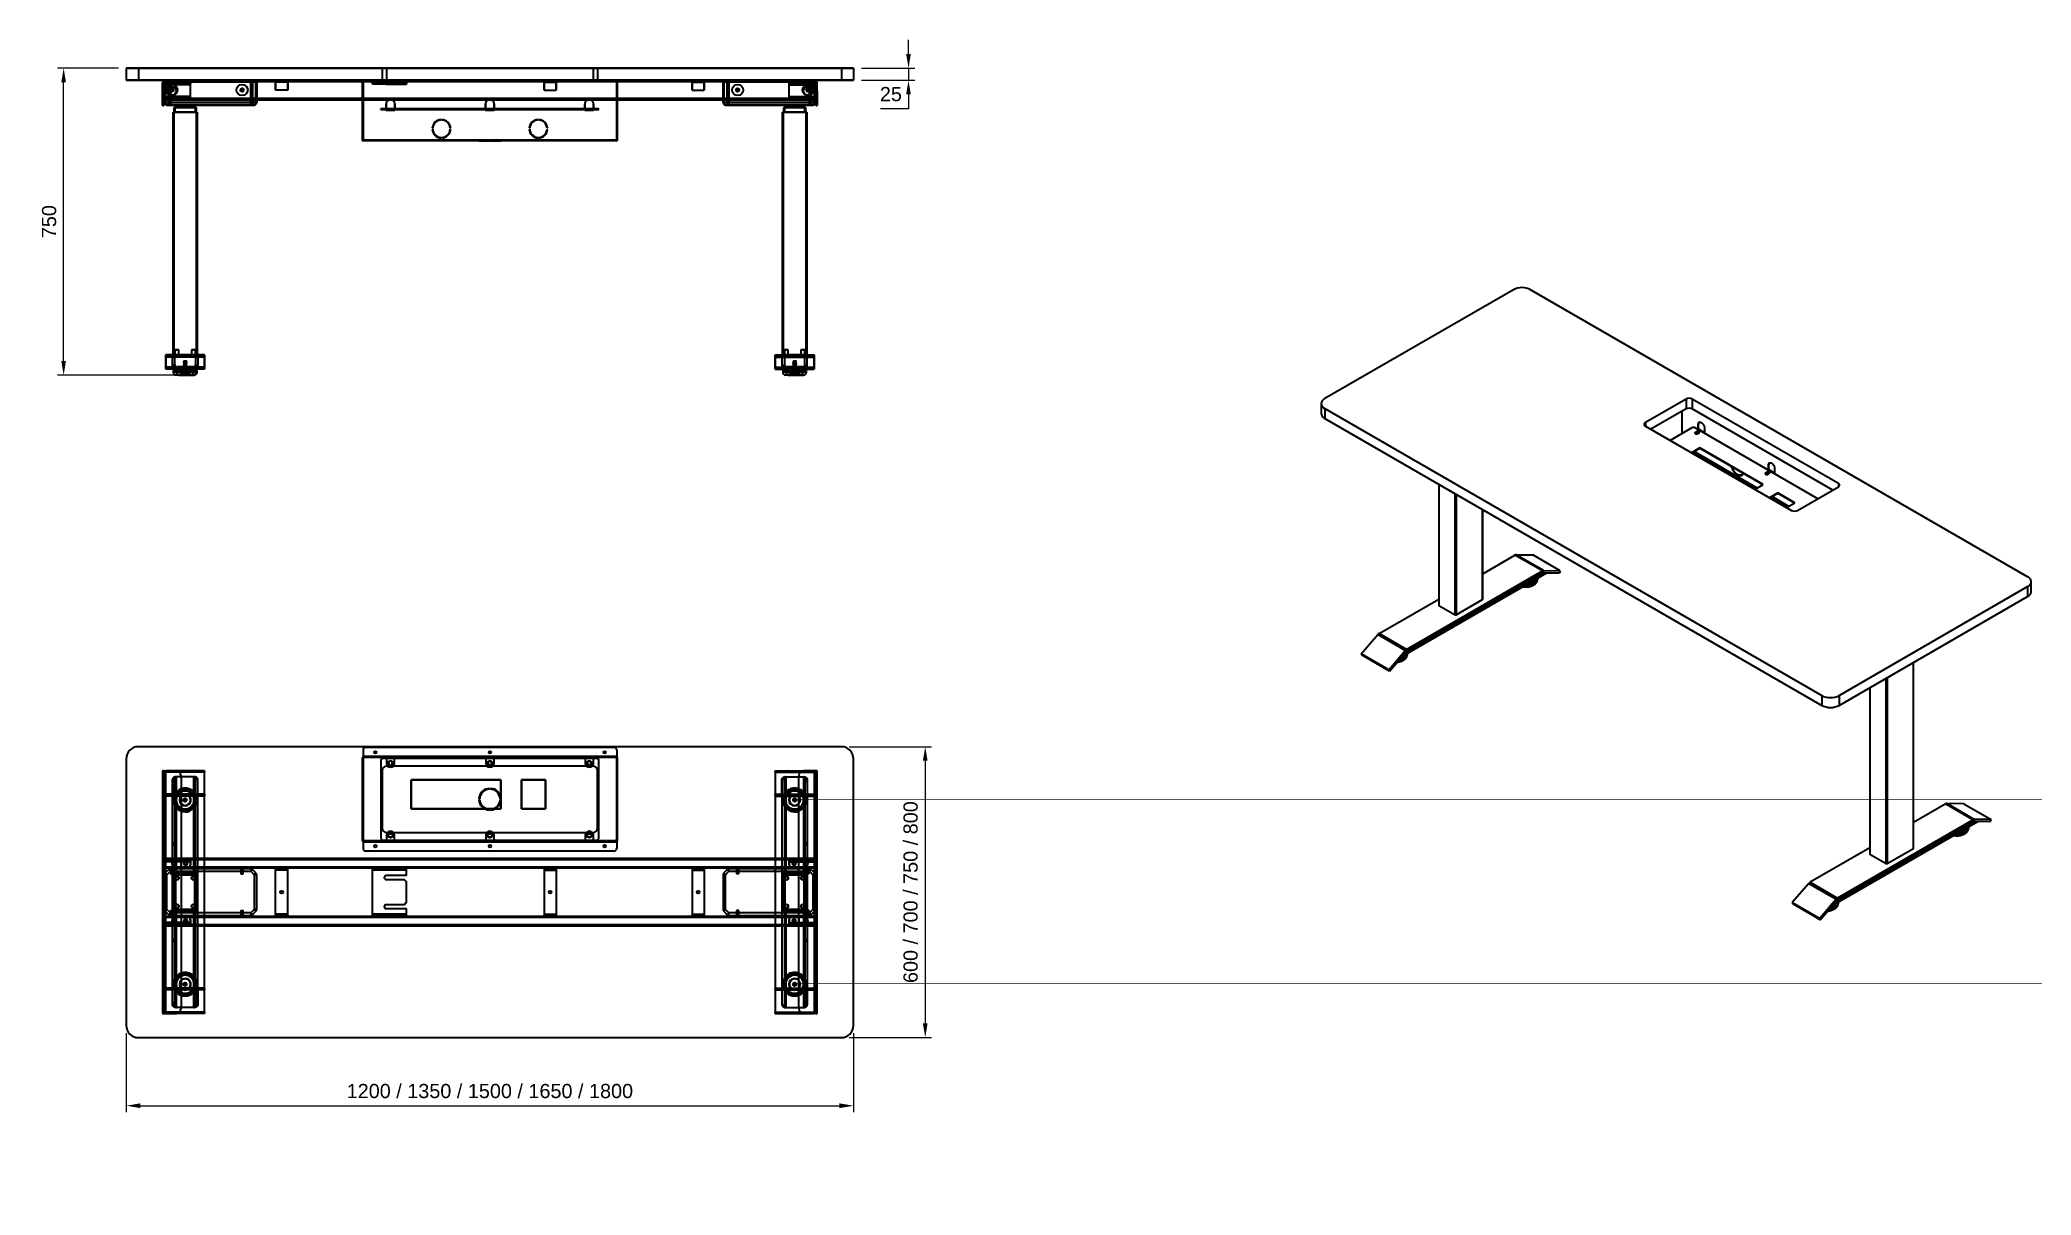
# Model space of a CAD drawing. Header units: millimetres. Extents: x -176 to 3932, y -325 to 2058.
import ezdxf

# ---------------------------------------------------------------- set-up
doc = ezdxf.new("R2010")
doc.units = ezdxf.units.MM
doc.styles.get("Standard").update_dxf_attribs({"font": 'arial.ttf'})
doc.dimstyles.new('CGJ', dxfattribs={"dimscale": 13, "dimtxt": 2.25, "dimasz": 2.25, "dimexe": 1, "dimexo": 1.25, "dimgap": 1.15, "dimtad": 1, "dimtoh": 1, "dimdec": 1, "dimdsep": 46, "dimtxsty": 'Standard', "dimcen": 0, "dimclrd": 2, "dimclre": 2, "dimclrt": 2, "dimadec": 0, "dimazin": 0, "dimtfac": 1, "dimtdec": 1, "dimtmove": 0, "dimatfit": 0, "dimfxl": 1, "dimtolj": 1, "dimtzin": 0, "dimlwe": -1, "dimarcsym": 2})

msp = doc.modelspace()

# ---------------------------------------------------------------- blocks, each defined once
blk = doc.blocks.new('Drawing View2')
at = {"color": 7, "linetype": 'Continuous', "lineweight": 35}
for p, q in [((-134.5, 581), (-134.5, 556)), ((-109.5, 581), (-134.5, 581)), ((-134.5, 581), (-109.5, 581)), ((-134.5, 581), (-134.5, 556)), ((1340.5, 581), (-109.5, 581)), ((-109.5, 581), (1340.5, 581)), ((-109.5, 581), (-109.5, 556)), ((-109.5, 581), (-109.5, 556)), ((393.5, 581), (393.5, 556)), ((393.5, 581), (402.5, 581)), ((402.5, 581), (393.5, 581)), ((393.5, 581), (393.5, 556)), ((828.5, 581), (402.5, 581)), ((402.5, 581), (402.5, 556)), ((402.5, 581), (402.5, 556)), ((402.5, 581), (828.5, 581)), ((837.5, 581), (828.5, 581)), ((828.5, 581), (828.5, 556)), ((828.5, 581), (828.5, 556)), ((828.5, 581), (837.5, 581)), ((837.5, 581), (837.5, 556)), ((837.5, 581), (837.5, 556)), ((1365.5, 581), (1340.5, 581)), ((1340.5, 581), (1340.5, 556)), ((1340.5, 581), (1365.5, 581)), ((1340.5, 581), (1340.5, 556)), ((1365.5, 581), (1365.5, 556)), ((1365.5, 581), (1365.5, 556)), ((-134.5, 556), (-109.5, 556)), ((-109.5, 556), (-134.5, 556)), ((-109.5, 556), (1340.5, 556)), ((1340.5, 556), (-109.5, 556)), ((-59.5, 534.9), (-59.5, 551)), ((-59.5, 534.9), (-59.5, 551)), ((-59.5, 551), (-57, 551)), ((-57, 551), (-59.5, 551)), ((-59.5, 525), (-59.5, 534.9)), ((-59.5, 534.9), (-59.5, 525)), ((-59.5, 534.9), (-57, 534.9)), ((-57, 534.9), (-59.5, 534.9)), ((-57, 534.9), (-57, 551)), ((-57, 534.9), (-57, 551)), ((-57, 550.5), (-52, 550.5)), ((-2, 550.5), (-57, 550.5)), ((-57, 548.5), (-57, 550.5)), ((-57, 550.5), (-57, 548.5)), ((-57, 546.5), (-57, 550.5)), ((-57, 550.5), (-57, 548.5)), ((-57, 546.5), (-57, 550.5)), ((-2, 550.5), (-57, 550.5)), ((-57, 548.5), (-57, 550.5)), ((-57, 550.5), (-52, 550.5)), ((-52, 548.5), (-57, 548.5)), ((-2, 548.5), (-57, 548.5)), ((-57, 546.5), (-57, 548.5)), ((-2, 548.5), (-57, 548.5)), ((-57, 546.5), (-57, 548.5)), ((-52, 548.5), (-57, 548.5)), ((-2, 546.5), (-57, 546.5)), ((-57, 522.5), (-57, 546.5)), ((-2, 546.5), (-57, 546.5)), ((-57, 522.5), (-57, 546.5)), ((-2, 546.5), (-57, 546.5)), ((-57, 522.5), (-57, 546.5)), ((-2, 546.5), (-57, 546.5)), ((-57, 522.5), (-57, 546.5)), ((-57, 534.9), (-57, 525)), ((-57, 525), (-57, 534.9)), ((-51.5, 553), (-56.5, 548)), ((-51.5, 553), (-56.5, 548)), ((-56.5, 548), (-51.5, 553)), ((-56.5, 548), (-51.5, 553)), ((-51.5, 553), (-56.5, 548)), ((-51.5, 553), (-56.5, 548)), ((-56.5, 548), (-51.5, 553)), ((-56.5, 548), (-51.5, 553)), ((-56.5, 518.5), (-56.5, 548)), ((-56.5, 548), (-56.5, 518.5)), ((-56.5, 548), (-56.5, 518.5)), ((-56.5, 518.5), (-56.5, 548)), ((-56.5, 548), (-56.5, 518.5)), ((-56.5, 548), (-56.5, 518.5)), ((-56.5, 518.5), (-56.5, 548)), ((-56.5, 518.5), (-56.5, 548)), ((-55.5, 553), (-55.5, 510)), ((-55.5, 510), (-55.5, 553)), ((-54, 553), (-55.5, 553)), ((-55.5, 553), (-54, 553)), ((-54.5, 556), (-31.5, 556)), ((-54.5, 553.5), (-54.5, 556)), ((-54.5, 556), (-31.5, 556)), ((-54.5, 556), (-54.5, 553.5)), ((-54.5, 553.5), (-31.5, 553.5)), ((-54.5, 553.5), (-31.5, 553.5)), ((-47, 553), (-54, 553)), ((-54, 553), (-54, 510)), ((-54, 510), (-54, 553)), ((-54, 553), (-47, 553)), ((-7, 550.5), (-52, 550.5)), ((-52, 550.5), (-52, 548.5)), ((-7, 550.5), (-52, 550.5)), ((-52, 550.5), (-52, 548.5)), ((-7, 548.5), (-52, 548.5)), ((-7, 548.5), (-52, 548.5)), ((-51.5, 553), (-21.5, 553)), ((-51.5, 553), (-21.5, 553)), ((-21.5, 553), (-51.5, 553)), ((-51.5, 553), (-21.5, 553)), ((-21.5, 553), (-51.5, 553)), ((-21.5, 553), (-51.5, 553)), ((-21.5, 553), (-51.5, 553)), ((-51.5, 553), (-21.5, 553)), ((-43.4, 553), (-47, 553)), ((-47, 510), (-47, 553)), ((-47, 553), (-47, 510)), ((-47, 553), (-43.4, 553)), ((-43.4, 553), (-43.4, 510)), ((122.4, 553), (-43.4, 553)), ((-43.4, 510), (-43.4, 553)), ((-43.4, 553), (122.4, 553)), ((-39, 556), (-39, 553.5)), ((-39, 556), (-39, 553.5)), ((-39, 556), (-39, 553.5)), ((-39, 556), (-39, 553.5)), ((-39, 556), (-34, 556)), ((-34, 556), (-39, 556)), ((-39, 556), (-34, 556)), ((-34, 556), (-39, 556)), ((-39, 553.5), (-34, 553.5)), ((-39, 553.5), (-34, 553.5)), ((-39, 553.5), (-34, 553.5)), ((-39, 553.5), (-34, 553.5)), ((-34, 553.5), (-34, 556)), ((-34, 553.5), (-34, 556)), ((-34, 553.5), (-34, 556)), ((-34, 553.5), (-34, 556)), ((-31.5, 556), (-31.5, 553.5)), ((-31.5, 556), (-21.5, 556)), ((-21.5, 556), (-31.5, 556)), ((-31.5, 553.5), (-31.5, 556)), ((-21.5, 553.5), (-31.5, 553.5)), ((-31.5, 553.5), (-21.5, 553.5)), ((-21.5, 556), (-21.5, 553.5)), ((-21.5, 556), (1252.5, 556)), ((-21.5, 556), (1252.5, 556)), ((-21.5, 553.5), (-21.5, 556)), ((-21.5, 553.5), (-21.5, 556)), ((1252.5, 556), (-21.5, 556)), ((-21.5, 556), (-21.5, 553.5)), ((1252.5, 556), (-21.5, 556)), ((-21.5, 556), (-21.5, 553.5)), ((-21.5, 553.5), (-21.5, 556)), ((-21.5, 553.5), (-21.5, 554.5)), ((-21.5, 554.5), (1252.5, 554.5)), ((-21.5, 554.5), (1252.5, 554.5)), ((-21.5, 554.5), (-21.5, 553.5)), ((1252.5, 554.5), (-21.5, 554.5)), ((1252.5, 554.5), (-21.5, 554.5)), ((-21.5, 553.5), (-21.5, 554.5)), ((-21.5, 554.5), (-21.5, 553.5)), ((-21.5, 553.5), (1252.5, 553.5)), ((-21.5, 553.5), (1252.5, 553.5)), ((-21.5, 553.5), (1252.5, 553.5)), ((-21.5, 553), (-21.5, 553.5)), ((-21.5, 553), (-21.5, 553.5)), ((-21.5, 553.5), (1252.5, 553.5)), ((-21.5, 553.5), (-21.5, 553)), ((-21.5, 553), (-21.5, 553.5)), ((1252.5, 553.5), (-21.5, 553.5)), ((1252.5, 553.5), (-21.5, 553.5)), ((-21.5, 553.5), (-21.5, 553)), ((1252.5, 553.5), (-21.5, 553.5)), ((1252.5, 553.5), (-21.5, 553.5)), ((-21.5, 553.5), (-21.5, 553)), ((-21.5, 553), (-21.5, 553.5)), ((-21.5, 553.5), (-21.5, 553)), ((-7, 550.5), (-2, 550.5)), ((-7, 548.5), (-7, 550.5)), ((-7, 548.5), (-7, 550.5)), ((-7, 550.5), (-2, 550.5)), ((-2, 548.5), (-7, 548.5)), ((-2, 548.5), (-7, 548.5)), ((-2, 550.5), (-2, 548.5)), ((-2, 548.5), (-2, 550.5)), ((-2, 546.5), (-2, 550.5)), ((-2, 546.5), (-2, 550.5)), ((-2, 548.5), (-2, 550.5)), ((-2, 550.5), (-2, 548.5)), ((-2, 546.5), (-2, 548.5)), ((-2, 546.5), (-2, 548.5)), ((-2, 522.5), (-2, 546.5)), ((-2, 522.5), (-2, 546.5)), ((-2, 522.5), (-2, 546.5)), ((-2, 522.5), (-2, 546.5)), ((122.4, 510), (122.4, 553)), ((122.4, 553), (122.4, 510)), ((122.4, 553), (126, 553)), ((126, 553), (122.4, 553)), ((126, 553), (126, 510)), ((126, 510), (126, 553)), ((126, 553), (133, 553)), ((133, 553), (126, 553)), ((133, 553), (133, 510)), ((133, 510), (133, 553)), ((133, 553), (134.5, 553)), ((134.5, 553), (133, 553)), ((134.5, 553), (134.5, 510)), ((134.5, 510), (134.5, 553)), ((173.5, 556), (173.5, 554)), ((173.5, 554), (173.5, 556)), ((198.5, 556), (173.5, 556)), ((198.5, 556), (173.5, 556)), ((173.5, 556), (173.5, 552)), ((173.5, 552), (173.5, 556)), ((173.5, 552), (173.5, 554)), ((198.5, 554), (173.5, 554)), ((173.5, 554), (173.5, 552)), ((198.5, 554), (173.5, 554)), ((173.5, 536), (173.5, 552)), ((198.5, 552), (173.5, 552)), ((198.5, 552), (173.5, 552)), ((198.5, 552), (173.5, 552)), ((173.5, 536), (173.5, 552)), ((173.5, 552), (173.5, 536)), ((173.5, 552), (173.5, 536)), ((198.5, 552), (173.5, 552)), ((198.5, 536), (173.5, 536)), ((198.5, 536), (173.5, 536)), ((198.5, 536), (173.5, 536)), ((198.5, 536), (173.5, 536)), ((183, 556), (183, 554)), ((183, 556), (189, 556)), ((183, 554), (189, 554)), ((189, 554), (189, 556)), ((198.5, 556), (198.5, 552)), ((198.5, 552), (198.5, 556)), ((198.5, 556), (198.5, 554)), ((198.5, 554), (198.5, 556)), ((198.5, 552), (198.5, 554)), ((198.5, 554), (198.5, 552)), ((198.5, 552), (198.5, 536)), ((198.5, 552), (198.5, 536)), ((198.5, 536), (198.5, 552)), ((198.5, 536), (198.5, 552)), ((353, 555.5), (353.8, 555.5)), ((353, 555.5), (353.8, 555.5)), ((353, 555.5), (353, 432.6)), ((353, 432.6), (353, 555.5)), ((353.8, 432.6), (353.8, 555.5)), ((353.8, 555.5), (353.8, 432.6)), ((354, 556), (354, 555.2)), ((354, 555.2), (354, 556)), ((877, 556), (354, 556)), ((354, 556), (359, 556)), ((359, 556), (354, 556)), ((354, 556), (354, 554.4)), ((877, 556), (354, 556)), ((354, 554.4), (354, 556)), ((354, 555.2), (354, 556)), ((354, 556), (354, 555.2)), ((354, 555.2), (354, 554.4)), ((354, 554.4), (354, 555.2)), ((359, 555.2), (354, 555.2)), ((877, 555.2), (354, 555.2)), ((877, 555.2), (354, 555.2)), ((354, 555.2), (359, 555.2)), ((354, 554.4), (354, 432.6)), ((354, 432.6), (354, 554.4)), ((877, 554.4), (354, 554.4)), ((354, 432.6), (354, 554.4)), ((877, 554.4), (354, 554.4)), ((877, 554.4), (354, 554.4)), ((354, 554.4), (354, 432.6)), ((877, 554.4), (354, 554.4)), ((872, 556), (359, 556)), ((359, 556), (359, 555.2)), ((359, 555.2), (359, 556)), ((872, 556), (359, 556)), ((872, 555.2), (359, 555.2)), ((872, 555.2), (359, 555.2)), ((373.5, 552), (373.5, 556)), ((443.5, 556), (373.5, 556)), ((443.5, 556), (373.5, 556)), ((443.5, 556), (373.5, 556)), ((373.5, 556), (373.5, 552)), ((373.5, 556), (373.5, 552)), ((373.5, 552), (373.5, 556)), ((443.5, 556), (373.5, 556)), ((373.5, 552), (373.5, 550)), ((443.5, 552), (373.5, 552)), ((443.5, 552), (373.5, 552)), ((373.5, 552), (373.5, 548)), ((443.5, 552), (373.5, 552)), ((373.5, 548), (373.5, 552)), ((443.5, 552), (373.5, 552)), ((373.5, 550), (373.5, 552)), ((443.5, 550), (373.5, 550)), ((373.5, 548), (373.5, 550)), ((373.5, 550), (373.5, 548)), ((443.5, 550), (373.5, 550)), ((443.5, 548), (373.5, 548)), ((443.5, 548), (373.5, 548)), ((376.5, 556), (376.5, 555.2)), ((376.5, 556), (376.5, 555.2)), ((376.5, 556), (381.5, 556)), ((381.5, 556), (376.5, 556)), ((376.5, 555.2), (381.5, 555.2)), ((376.5, 555.2), (381.5, 555.2)), ((381.5, 555.2), (381.5, 556)), ((381.5, 555.2), (381.5, 556)), ((402.5, 556), (393.5, 556)), ((393.5, 556), (402.5, 556)), ((397.5, 550), (397.5, 548)), ((397.5, 550), (397.5, 548)), ((401.5, 550), (397.5, 550)), ((401.5, 550), (397.5, 550)), ((401.5, 548), (397.5, 548)), ((401.5, 548), (397.5, 548)), ((401.5, 548), (401.5, 550)), ((401.5, 548), (401.5, 550)), ((401.5, 550), (443.5, 550)), ((443.5, 550), (401.5, 550)), ((401.5, 550), (438.5, 550)), ((401.5, 548), (401.5, 550)), ((401.5, 548), (401.5, 550)), ((438.5, 550), (401.5, 550)), ((401.5, 548), (438.5, 548)), ((438.5, 548), (401.5, 548)), ((401.5, 548), (443.5, 548)), ((443.5, 548), (401.5, 548)), ((828.5, 556), (402.5, 556)), ((402.5, 556), (828.5, 556)), ((443.5, 550), (438.5, 550)), ((438.5, 550), (438.5, 548)), ((438.5, 550), (443.5, 550)), ((438.5, 548), (438.5, 550)), ((438.5, 548), (443.5, 548)), ((443.5, 548), (438.5, 548)), ((443.5, 556), (443.5, 552)), ((443.5, 556), (443.5, 552)), ((443.5, 552), (443.5, 556)), ((443.5, 552), (443.5, 556)), ((443.5, 552), (443.5, 548)), ((443.5, 548), (443.5, 552)), ((443.5, 550), (443.5, 552)), ((443.5, 552), (443.5, 550)), ((443.5, 548), (443.5, 550)), ((443.5, 550), (443.5, 548)), ((443.5, 548), (443.5, 550)), ((443.5, 550), (443.5, 548)), ((443.5, 550), (443.5, 548)), ((443.5, 548), (443.5, 550)), ((613, 556), (613, 555.2)), ((613, 556), (613, 555.2)), ((613, 556), (618, 556)), ((618, 556), (613, 556)), ((613, 555.2), (618, 555.2)), ((613, 555.2), (618, 555.2)), ((618, 555.2), (618, 556)), ((618, 555.2), (618, 556)), ((727.5, 556), (727.5, 552)), ((727.5, 556), (752.5, 556)), ((727.5, 552), (727.5, 556)), ((727.5, 556), (752.5, 556)), ((727.5, 556), (727.5, 554)), ((727.5, 554), (727.5, 556)), ((727.5, 552), (727.5, 554)), ((727.5, 554), (752.5, 554)), ((727.5, 554), (752.5, 554)), ((727.5, 554), (727.5, 552)), ((727.5, 552), (727.5, 536)), ((727.5, 552), (752.5, 552)), ((727.5, 536), (727.5, 552)), ((727.5, 552), (752.5, 552)), ((727.5, 552), (752.5, 552)), ((727.5, 536), (727.5, 552)), ((727.5, 552), (727.5, 536)), ((727.5, 552), (752.5, 552)), ((727.5, 536), (752.5, 536)), ((727.5, 536), (752.5, 536)), ((727.5, 536), (752.5, 536)), ((727.5, 536), (752.5, 536)), ((737, 556), (737, 554)), ((743, 556), (737, 556)), ((743, 554), (737, 554)), ((743, 554), (743, 556)), ((752.5, 552), (752.5, 556)), ((752.5, 556), (752.5, 552)), ((752.5, 556), (752.5, 554)), ((752.5, 554), (752.5, 556)), ((752.5, 552), (752.5, 554)), ((752.5, 554), (752.5, 552)), ((752.5, 536), (752.5, 552)), ((752.5, 536), (752.5, 552)), ((752.5, 552), (752.5, 536)), ((752.5, 552), (752.5, 536)), ((837.5, 556), (828.5, 556)), ((828.5, 556), (837.5, 556)), ((849.5, 556), (849.5, 555.2)), ((849.5, 556), (849.5, 555.2)), ((849.5, 556), (854.5, 556)), ((854.5, 556), (849.5, 556)), ((849.5, 555.2), (854.5, 555.2)), ((849.5, 555.2), (854.5, 555.2)), ((854.5, 555.2), (854.5, 556)), ((854.5, 555.2), (854.5, 556)), ((872, 556), (877, 556)), ((872, 555.2), (872, 556)), ((872, 556), (872, 555.2)), ((877, 556), (872, 556)), ((877, 555.2), (872, 555.2)), ((872, 555.2), (877, 555.2)), ((877, 556), (877, 554.4)), ((877, 554.4), (877, 556)), ((877, 556), (877, 555.2)), ((877, 555.2), (877, 556)), ((877, 555.2), (877, 556)), ((877, 556), (877, 555.2)), ((877, 555.2), (877, 554.4)), ((877, 554.4), (877, 555.2)), ((877, 554.4), (877, 432.6)), ((877, 432.6), (877, 554.4)), ((877, 554.4), (877, 432.6)), ((877, 432.6), (877, 554.4)), ((878, 555.5), (877.2, 555.5)), ((877.2, 555.5), (877.2, 432.6)), ((877.2, 432.6), (877.2, 555.5)), ((878, 555.5), (877.2, 555.5)), ((878, 555.5), (878, 432.6)), ((878, 432.6), (878, 555.5)), ((1032.5, 556), (1032.5, 552)), ((1032.5, 556), (1057.5, 556)), ((1032.5, 552), (1032.5, 556)), ((1032.5, 556), (1057.5, 556)), ((1032.5, 556), (1032.5, 554)), ((1032.5, 554), (1032.5, 556)), ((1032.5, 552), (1032.5, 554)), ((1032.5, 554), (1057.5, 554)), ((1032.5, 554), (1057.5, 554)), ((1032.5, 554), (1032.5, 552)), ((1032.5, 552), (1032.5, 536)), ((1032.5, 552), (1057.5, 552)), ((1032.5, 552), (1057.5, 552)), ((1032.5, 536), (1032.5, 552)), ((1032.5, 536), (1032.5, 552)), ((1032.5, 552), (1057.5, 552)), ((1032.5, 552), (1057.5, 552)), ((1032.5, 552), (1032.5, 536)), ((1032.5, 536), (1057.5, 536)), ((1032.5, 536), (1057.5, 536)), ((1032.5, 536), (1057.5, 536)), ((1032.5, 536), (1057.5, 536)), ((1042, 556), (1042, 554)), ((1048, 556), (1042, 556)), ((1048, 554), (1042, 554)), ((1048, 554), (1048, 556)), ((1057.5, 552), (1057.5, 556)), ((1057.5, 556), (1057.5, 554)), ((1057.5, 554), (1057.5, 556)), ((1057.5, 556), (1057.5, 552)), ((1057.5, 552), (1057.5, 554)), ((1057.5, 554), (1057.5, 552)), ((1057.5, 536), (1057.5, 552)), ((1057.5, 552), (1057.5, 536)), ((1057.5, 536), (1057.5, 552)), ((1057.5, 552), (1057.5, 536)), ((1096.5, 553), (1096.5, 510)), ((1096.5, 510), (1096.5, 553)), ((1098, 553), (1096.5, 553)), ((1096.5, 553), (1098, 553)), ((1105, 553), (1098, 553)), ((1098, 553), (1105, 553)), ((1098, 553), (1098, 510)), ((1098, 510), (1098, 553)), ((1105, 553), (1105, 510)), ((1105, 510), (1105, 553)), ((1108.6, 553), (1105, 553)), ((1105, 553), (1108.6, 553)), ((1108.6, 510), (1108.6, 553)), ((1108.6, 553), (1274.4, 553)), ((1108.6, 553), (1108.6, 510)), ((1274.4, 553), (1108.6, 553)), ((1238, 550.5), (1233, 550.5)), ((1233, 550.5), (1288, 550.5)), ((1233, 546.5), (1233, 550.5)), ((1233, 550.5), (1233, 548.5)), ((1233, 548.5), (1233, 550.5)), ((1233, 546.5), (1233, 550.5)), ((1233, 550.5), (1288, 550.5)), ((1233, 548.5), (1233, 550.5)), ((1238, 550.5), (1233, 550.5)), ((1233, 550.5), (1233, 548.5)), ((1233, 546.5), (1233, 548.5)), ((1233, 548.5), (1288, 548.5)), ((1233, 548.5), (1238, 548.5)), ((1233, 546.5), (1233, 548.5)), ((1233, 548.5), (1238, 548.5)), ((1233, 548.5), (1288, 548.5)), ((1233, 522.5), (1233, 546.5)), ((1233, 522.5), (1233, 546.5)), ((1233, 546.5), (1288, 546.5)), ((1233, 546.5), (1288, 546.5)), ((1233, 522.5), (1233, 546.5)), ((1233, 546.5), (1288, 546.5)), ((1233, 522.5), (1233, 546.5)), ((1233, 546.5), (1288, 546.5)), ((1238, 550.5), (1283, 550.5)), ((1238, 548.5), (1238, 550.5)), ((1238, 550.5), (1283, 550.5)), ((1238, 548.5), (1238, 550.5)), ((1238, 548.5), (1283, 548.5)), ((1238, 548.5), (1283, 548.5)), ((1252.5, 553.5), (1252.5, 556)), ((1252.5, 556), (1252.5, 553.5)), ((1252.5, 556), (1252.5, 553.5)), ((1252.5, 553.5), (1252.5, 556)), ((1262.5, 556), (1252.5, 556)), ((1252.5, 556), (1262.5, 556)), ((1252.5, 556), (1252.5, 553.5)), ((1252.5, 553.5), (1252.5, 556)), ((1252.5, 553.5), (1252.5, 554.5)), ((1252.5, 554.5), (1252.5, 553.5)), ((1252.5, 553.5), (1252.5, 554.5)), ((1252.5, 554.5), (1252.5, 553.5)), ((1252.5, 553.5), (1252.5, 553)), ((1252.5, 553.5), (1252.5, 553)), ((1252.5, 553), (1252.5, 553.5)), ((1252.5, 553.5), (1252.5, 553)), ((1252.5, 553), (1252.5, 553.5)), ((1252.5, 553), (1252.5, 553.5)), ((1252.5, 553.5), (1252.5, 553)), ((1252.5, 553), (1252.5, 553.5)), ((1252.5, 553.5), (1262.5, 553.5)), ((1262.5, 553.5), (1252.5, 553.5)), ((1252.5, 553), (1282.5, 553)), ((1252.5, 553), (1282.5, 553)), ((1252.5, 553), (1282.5, 553)), ((1282.5, 553), (1252.5, 553)), ((1282.5, 553), (1252.5, 553)), ((1282.5, 553), (1252.5, 553)), ((1252.5, 553), (1282.5, 553)), ((1282.5, 553), (1252.5, 553)), ((1285.5, 556), (1262.5, 556)), ((1285.5, 556), (1262.5, 556)), ((1262.5, 556), (1262.5, 553.5)), ((1262.5, 553.5), (1262.5, 556)), ((1285.5, 553.5), (1262.5, 553.5)), ((1285.5, 553.5), (1262.5, 553.5)), ((1265, 556), (1265, 553.5)), ((1265, 556), (1265, 553.5)), ((1265, 556), (1265, 553.5)), ((1265, 556), (1265, 553.5)), ((1270, 556), (1265, 556)), ((1265, 556), (1270, 556)), ((1270, 556), (1265, 556)), ((1265, 556), (1270, 556)), ((1270, 553.5), (1265, 553.5)), ((1270, 553.5), (1265, 553.5)), ((1270, 553.5), (1265, 553.5)), ((1270, 553.5), (1265, 553.5)), ((1270, 553.5), (1270, 556)), ((1270, 553.5), (1270, 556)), ((1270, 553.5), (1270, 556)), ((1270, 553.5), (1270, 556)), ((1274.4, 510), (1274.4, 553)), ((1274.4, 553), (1274.4, 510)), ((1274.4, 553), (1278, 553)), ((1278, 553), (1274.4, 553)), ((1278, 510), (1278, 553)), ((1278, 553), (1278, 510)), ((1278, 553), (1285, 553)), ((1285, 553), (1278, 553)), ((1287.5, 548), (1282.5, 553)), ((1287.5, 548), (1282.5, 553)), ((1282.5, 553), (1287.5, 548)), ((1282.5, 553), (1287.5, 548)), ((1287.5, 548), (1282.5, 553)), ((1287.5, 548), (1282.5, 553)), ((1282.5, 553), (1287.5, 548)), ((1282.5, 553), (1287.5, 548)), ((1288, 550.5), (1283, 550.5)), ((1283, 550.5), (1283, 548.5)), ((1288, 550.5), (1283, 550.5)), ((1283, 550.5), (1283, 548.5)), ((1283, 548.5), (1288, 548.5)), ((1283, 548.5), (1288, 548.5)), ((1285, 553), (1285, 510)), ((1285, 510), (1285, 553)), ((1285, 553), (1286.5, 553)), ((1286.5, 553), (1285, 553)), ((1285.5, 553.5), (1285.5, 556)), ((1285.5, 556), (1285.5, 553.5)), ((1286.5, 553), (1286.5, 510)), ((1286.5, 510), (1286.5, 553)), ((1287.5, 548), (1287.5, 518.5)), ((1287.5, 518.5), (1287.5, 548)), ((1287.5, 518.5), (1287.5, 548)), ((1287.5, 548), (1287.5, 518.5)), ((1287.5, 518.5), (1287.5, 548)), ((1287.5, 548), (1287.5, 518.5)), ((1287.5, 518.5), (1287.5, 548)), ((1287.5, 548), (1287.5, 518.5)), ((1288, 534.9), (1288, 551)), ((1290.5, 551), (1288, 551)), ((1288, 534.9), (1288, 551)), ((1288, 551), (1290.5, 551)), ((1288, 548.5), (1288, 550.5)), ((1288, 550.5), (1288, 548.5)), ((1288, 546.5), (1288, 550.5)), ((1288, 550.5), (1288, 548.5)), ((1288, 546.5), (1288, 550.5)), ((1288, 548.5), (1288, 550.5)), ((1288, 546.5), (1288, 548.5)), ((1288, 546.5), (1288, 548.5)), ((1288, 522.5), (1288, 546.5)), ((1288, 522.5), (1288, 546.5)), ((1288, 522.5), (1288, 546.5)), ((1288, 522.5), (1288, 546.5)), ((1288, 534.9), (1290.5, 534.9)), ((1290.5, 534.9), (1288, 534.9)), ((1288, 534.9), (1288, 525)), ((1288, 525), (1288, 534.9)), ((1290.5, 534.9), (1290.5, 551)), ((1290.5, 534.9), (1290.5, 551)), ((1290.5, 525), (1290.5, 534.9)), ((1290.5, 534.9), (1290.5, 525)), ((1365.5, 556), (1340.5, 556)), ((1340.5, 556), (1365.5, 556)), ((-59.5, 504.1), (-59.5, 525)), ((-59.5, 525), (-59.5, 504.1)), ((-57, 525), (-59.5, 525)), ((-59.5, 525), (-57, 525)), ((-59.5, 504.1), (-59.5, 504)), ((-59.5, 504), (-59.5, 504.1)), ((-59.5, 504.1), (-57, 504.1)), ((-57, 504.1), (-59.5, 504.1)), ((-57, 504), (-59.5, 504)), ((-59.5, 504), (-57, 504)), ((-57, 525), (-57, 504.1)), ((-57, 504.1), (-57, 525)), ((-57, 520.5), (-57, 522.5)), ((-2, 522.5), (-57, 522.5)), ((-57, 518.5), (-57, 522.5)), ((-2, 522.5), (-57, 522.5)), ((-2, 522.5), (-57, 522.5)), ((-57, 520.5), (-57, 522.5)), ((-57, 518.5), (-57, 522.5)), ((-2, 522.5), (-57, 522.5)), ((-57, 520.5), (-52, 520.5)), ((-2, 520.5), (-57, 520.5)), ((-57, 518.5), (-57, 520.5)), ((-57, 520.5), (-57, 518.5)), ((-57, 520.5), (-57, 518.5)), ((-2, 520.5), (-57, 520.5)), ((-57, 518.5), (-57, 520.5)), ((-57, 520.5), (-52, 520.5)), ((-2, 518.5), (-57, 518.5)), ((-52, 518.5), (-57, 518.5)), ((-52, 518.5), (-57, 518.5)), ((-2, 518.5), (-57, 518.5)), ((-57, 504.1), (-57, 504)), ((-57, 504), (-57, 504.1)), ((-56.5, 518.5), (-56.5, 516)), ((-56.5, 516), (-56.5, 518.5)), ((-56.5, 518.5), (1287.5, 518.5)), ((-56.5, 518.5), (1287.5, 518.5)), ((-56.5, 517.5), (-56.5, 518.5)), ((-56.5, 518.5), (1287.5, 518.5)), ((-56.5, 518.5), (-56.5, 517.5)), ((-56.5, 518.5), (1287.5, 518.5)), ((-56.5, 516), (-56.5, 518.5)), ((1287.5, 518.5), (-56.5, 518.5)), ((1287.5, 518.5), (-56.5, 518.5)), ((-56.5, 518.5), (-56.5, 517.5)), ((-56.5, 517.5), (-56.5, 518.5)), ((1287.5, 518.5), (-56.5, 518.5)), ((-56.5, 518.5), (-56.5, 516)), ((1287.5, 518.5), (-56.5, 518.5)), ((-56.5, 517.5), (1287.5, 517.5)), ((-56.5, 517.5), (1287.5, 517.5)), ((1287.5, 517.5), (-56.5, 517.5)), ((1287.5, 517.5), (-56.5, 517.5)), ((-56.5, 516), (1287.5, 516)), ((-56.5, 516), (1287.5, 516)), ((1287.5, 516), (-56.5, 516)), ((1287.5, 516), (-56.5, 516)), ((-54, 510), (-55.5, 510)), ((-55.5, 510), (-54, 510)), ((-54, 510), (-47, 510)), ((-47, 510), (-54, 510)), ((-7, 520.5), (-52, 520.5)), ((-52, 520.5), (-52, 518.5)), ((-52, 520.5), (-52, 518.5)), ((-7, 520.5), (-52, 520.5)), ((-7, 518.5), (-52, 518.5)), ((-7, 518.5), (-52, 518.5)), ((-50.5, 505), (-43.4, 505)), ((-43.4, 505), (-50.5, 505)), ((-43.4, 510), (-47, 510)), ((-47, 510), (-43.4, 510)), ((122.4, 510), (-43.4, 510)), ((-43.4, 510), (122.4, 510)), ((-43.4, 505), (-43.4, 510)), ((-43.4, 510), (-43.4, 505)), ((-43.4, 505), (122.4, 505)), ((122.4, 505), (-43.4, 505)), ((-40.5, 520.5), (-38.7, 520.5)), ((-38.7, 520.5), (-40.5, 520.5)), ((-40.5, 520.5), (-40.5, 518.5)), ((-40.5, 520.5), (-40.5, 518.5)), ((-40.5, 520.5), (-38.7, 520.5)), ((-38.7, 520.5), (-40.5, 520.5)), ((-38.7, 518.5), (-40.5, 518.5)), ((-40.5, 518.5), (-38.7, 518.5)), ((-40.5, 518.5), (-38.7, 518.5)), ((-38.7, 518.5), (-40.5, 518.5)), ((-40, 517.5), (-40, 516)), ((-40, 517.5), (-40, 516)), ((-34, 517.5), (-40, 517.5)), ((-40, 517.5), (-34, 517.5)), ((-40, 516), (-34, 516)), ((-40, 516), (-34, 516)), ((-38.7, 520.5), (-38.7, 518.5)), ((-38.7, 520.5), (-35.3, 520.5)), ((-35.3, 520.5), (-38.7, 520.5)), ((-38.7, 520.5), (-38.7, 518.5)), ((-38.7, 520.5), (-38.7, 518.5)), ((-38.7, 520.5), (-38.7, 518.5)), ((-38.7, 520.5), (-35.3, 520.5)), ((-35.3, 520.5), (-38.7, 520.5)), ((-35.3, 518.5), (-38.7, 518.5)), ((-38.7, 518.5), (-35.3, 518.5)), ((-38.7, 518.5), (-35.3, 518.5)), ((-35.3, 518.5), (-38.7, 518.5)), ((-35.5, 490), (-35.5, 500)), ((-35.5, 500), (-35.5, 490)), ((-34, 500), (-35.5, 500)), ((-35.5, 500), (-34, 500)), ((-35.3, 520.5), (-35.3, 518.5)), ((-35.3, 520.5), (-33.5, 520.5)), ((-33.5, 520.5), (-35.3, 520.5)), ((-35.3, 520.5), (-35.3, 518.5)), ((-35.3, 520.5), (-35.3, 518.5)), ((-35.3, 520.5), (-35.3, 518.5)), ((-35.3, 520.5), (-33.5, 520.5)), ((-33.5, 520.5), (-35.3, 520.5)), ((-33.5, 518.5), (-35.3, 518.5)), ((-35.3, 518.5), (-33.5, 518.5)), ((-35.3, 518.5), (-33.5, 518.5)), ((-33.5, 518.5), (-35.3, 518.5)), ((-34, 516), (-34, 517.5)), ((-34, 516), (-34, 517.5)), ((-34, 490), (-34, 500)), ((-34, 500), (8, 500)), ((8, 500), (-34, 500)), ((-34, 500), (-34, 490)), ((-33.5, 520.5), (-33.5, 518.5)), ((-33.5, 520.5), (-33.5, 518.5)), ((-33, 505), (-33, 500)), ((-33, 500), (-33, 505)), ((-31.5, 505), (-33, 505)), ((-33, 505), (-31.5, 505)), ((-31.5, 500), (-33, 500)), ((-33, 500), (-31.5, 500)), ((-31.5, 500), (-31.5, 505)), ((-31.5, 505), (-31.5, 500)), ((-31.5, 505), (5.5, 505)), ((5.5, 505), (-31.5, 505)), ((5.5, 500), (-31.5, 500)), ((-31.5, 500), (5.5, 500)), ((-15.5, 520.5), (-13.7, 520.5)), ((-13.7, 520.5), (-15.5, 520.5)), ((-15.5, 520.5), (-15.5, 518.5)), ((-15.5, 520.5), (-13.7, 520.5)), ((-13.7, 520.5), (-15.5, 520.5)), ((-15.5, 520.5), (-15.5, 518.5)), ((-15.5, 518.5), (-13.7, 518.5)), ((-13.7, 518.5), (-15.5, 518.5)), ((-15.5, 518.5), (-13.7, 518.5)), ((-13.7, 518.5), (-15.5, 518.5)), ((-15, 517.5), (-15, 516)), ((-15, 517.5), (-15, 516)), ((-9, 517.5), (-15, 517.5)), ((-15, 517.5), (-9, 517.5)), ((-15, 516), (-9, 516)), ((-15, 516), (-9, 516)), ((-13.7, 520.5), (-13.7, 518.5)), ((-13.7, 520.5), (-10.3, 520.5)), ((-10.3, 520.5), (-13.7, 520.5)), ((-13.7, 520.5), (-13.7, 518.5)), ((-13.7, 520.5), (-10.3, 520.5)), ((-10.3, 520.5), (-13.7, 520.5)), ((-13.7, 520.5), (-13.7, 518.5)), ((-13.7, 520.5), (-13.7, 518.5)), ((-10.3, 518.5), (-13.7, 518.5)), ((-13.7, 518.5), (-10.3, 518.5)), ((-13.7, 518.5), (-10.3, 518.5)), ((-10.3, 518.5), (-13.7, 518.5)), ((-10.3, 520.5), (-10.3, 518.5)), ((-8.5, 520.5), (-10.3, 520.5)), ((-10.3, 520.5), (-10.3, 518.5)), ((-10.3, 520.5), (-8.5, 520.5)), ((-10.3, 520.5), (-8.5, 520.5)), ((-8.5, 520.5), (-10.3, 520.5)), ((-10.3, 520.5), (-10.3, 518.5)), ((-10.3, 520.5), (-10.3, 518.5)), ((-8.5, 518.5), (-10.3, 518.5)), ((-10.3, 518.5), (-8.5, 518.5)), ((-10.3, 518.5), (-8.5, 518.5)), ((-8.5, 518.5), (-10.3, 518.5)), ((-9, 516), (-9, 517.5)), ((-9, 516), (-9, 517.5)), ((-8.5, 520.5), (-8.5, 518.5)), ((-8.5, 520.5), (-8.5, 518.5)), ((-7, 520.5), (-2, 520.5)), ((-7, 518.5), (-7, 520.5)), ((-7, 518.5), (-7, 520.5)), ((-7, 520.5), (-2, 520.5)), ((-2, 518.5), (-7, 518.5)), ((-2, 518.5), (-7, 518.5)), ((-2, 518.5), (-2, 522.5)), ((-2, 520.5), (-2, 522.5)), ((-2, 520.5), (-2, 522.5)), ((-2, 518.5), (-2, 522.5)), ((-2, 520.5), (-2, 518.5)), ((-2, 518.5), (-2, 520.5)), ((-2, 518.5), (-2, 520.5)), ((-2, 520.5), (-2, 518.5)), ((5.5, 505), (5.5, 500)), ((5.5, 500), (5.5, 505)), ((5.5, 505), (7, 505)), ((7, 505), (5.5, 505)), ((5.5, 500), (7, 500)), ((7, 500), (5.5, 500)), ((7, 500), (7, 505)), ((7, 505), (7, 500)), ((8, 500), (8, 490)), ((8, 500), (9.5, 500)), ((9.5, 500), (8, 500)), ((8, 490), (8, 500)), ((9.5, 500), (9.5, 490)), ((9.5, 490), (9.5, 500)), ((126, 510), (122.4, 510)), ((122.4, 505), (122.4, 510)), ((122.4, 510), (126, 510)), ((122.4, 510), (122.4, 505)), ((122.4, 505), (129.5, 505)), ((129.5, 505), (122.4, 505)), ((126, 510), (133, 510)), ((133, 510), (126, 510)), ((134.5, 510), (133, 510)), ((133, 510), (134.5, 510)), ((390.5, 496.1), (390.5, 497.1)), ((390.5, 496.1), (390.5, 497.1)), ((390.5, 497.1), (395.5, 497.1)), ((395.5, 497.1), (390.5, 497.1)), ((390.5, 496.1), (395.5, 496.1)), ((395.5, 496.1), (390.5, 496.1)), ((395.5, 496.1), (395.5, 497.1)), ((395.5, 496.1), (395.5, 497.1)), ((395.5, 497.1), (835.5, 497.1)), ((835.5, 497.1), (395.5, 497.1)), ((835.5, 496.1), (395.5, 496.1)), ((395.5, 496.1), (835.5, 496.1)), ((401.5, 494.5), (401.5, 507.5)), ((401.5, 507.5), (401.5, 494.5)), ((401.5, 507.5), (401.5, 494.5)), ((401.5, 494.5), (401.5, 507.5)), ((401.5, 494.5), (402, 494.5)), ((401.5, 494.5), (402, 494.5)), ((402, 494.5), (401.5, 494.5)), ((402, 494.5), (401.5, 494.5)), ((402, 495.3), (402, 496.1)), ((402, 494.5), (402, 496.1)), ((402, 496.1), (404.5, 496.1)), ((402, 496.1), (402, 495.3)), ((402, 496.1), (419, 496.1)), ((402, 496.1), (402, 494.5)), ((404.5, 496.1), (402, 496.1)), ((419, 496.1), (402, 496.1)), ((402, 495.3), (402, 496.1)), ((402, 496.1), (402, 495.3)), ((402, 494.5), (402, 495.3)), ((404.5, 495.3), (402, 495.3)), ((402, 495.3), (419, 495.3)), ((402, 495.3), (402, 494.5)), ((402, 495.3), (404.5, 495.3)), ((419, 495.3), (402, 495.3)), ((404.5, 494.5), (402, 494.5)), ((402, 494.5), (404.5, 494.5)), ((402, 494.5), (404.5, 494.5)), ((404.5, 494.5), (402, 494.5)), ((404.5, 496.1), (404.5, 495.3)), ((406.5, 496.1), (404.5, 496.1)), ((404.5, 495.3), (404.5, 496.1)), ((404.5, 494.5), (404.5, 496.1)), ((406.5, 496.1), (404.5, 496.1)), ((404.5, 496.1), (404.5, 494.5)), ((404.5, 495.3), (404.5, 494.5)), ((406.5, 495.3), (404.5, 495.3)), ((404.5, 494.5), (404.5, 495.3)), ((404.5, 495.3), (406.5, 495.3)), ((406.5, 494.5), (404.5, 494.5)), ((404.5, 494.5), (406.5, 494.5)), ((406.5, 494.5), (404.5, 494.5)), ((406.5, 494.5), (404.5, 494.5)), ((405.5, 497.1), (405.5, 496.1)), ((409, 497.1), (405.5, 497.1)), ((409, 496.1), (405.5, 496.1)), ((405.7, 496.1), (405.7, 495.3)), ((405.7, 496.1), (405.7, 495.3)), ((415.3, 496.1), (405.7, 496.1)), ((415.3, 496.1), (405.7, 496.1)), ((415.3, 495.3), (405.7, 495.3)), ((415.3, 495.3), (405.7, 495.3)), ((406.5, 494.5), (406.5, 496.1)), ((406.5, 496.1), (409.5, 496.1)), ((406.5, 496.1), (406.5, 495.3)), ((409.5, 496.1), (406.5, 496.1)), ((406.5, 496.1), (406.5, 494.5)), ((406.5, 495.3), (406.5, 496.1)), ((409.5, 495.3), (406.5, 495.3)), ((406.5, 495.3), (406.5, 494.5)), ((406.5, 495.3), (409.5, 495.3)), ((406.5, 494.5), (406.5, 495.3)), ((409.5, 494.5), (406.5, 494.5)), ((406.5, 494.5), (409.5, 494.5)), ((406.5, 494.5), (409.5, 494.5)), ((409.5, 494.5), (406.5, 494.5)), ((414, 497.1), (407, 497.1)), ((407, 496.1), (407, 497.1)), ((407, 497.1), (414, 497.1)), ((407, 496.1), (407, 497.1)), ((407, 496.1), (414, 496.1)), ((414, 496.1), (407, 496.1)), ((409, 496.1), (409, 497.1)), ((409, 497.1), (412, 497.1)), ((409, 496.1), (409, 497.1)), ((412, 497.1), (409, 497.1)), ((412, 496.1), (409, 496.1)), ((409, 496.1), (412, 496.1)), ((409.5, 496.1), (409.5, 495.3)), ((409.5, 496.1), (409.5, 494.5)), ((411.5, 496.1), (409.5, 496.1)), ((409.5, 495.3), (409.5, 496.1)), ((409.5, 494.5), (409.5, 496.1)), ((411.5, 496.1), (409.5, 496.1)), ((409.5, 495.3), (409.5, 494.5)), ((411.5, 495.3), (409.5, 495.3)), ((409.5, 494.5), (409.5, 495.3)), ((409.5, 495.3), (411.5, 495.3)), ((411.5, 494.5), (409.5, 494.5)), ((409.5, 494.5), (411.5, 494.5)), ((411.5, 494.5), (409.5, 494.5)), ((411.5, 494.5), (409.5, 494.5)), ((411.5, 494.5), (411.5, 496.1)), ((411.5, 496.1), (414.5, 496.1)), ((411.5, 496.1), (411.5, 495.3)), ((414.5, 496.1), (411.5, 496.1)), ((411.5, 496.1), (411.5, 494.5)), ((411.5, 495.3), (411.5, 496.1)), ((411.5, 494.5), (411.5, 495.3)), ((414.5, 495.3), (411.5, 495.3)), ((411.5, 495.3), (411.5, 494.5)), ((411.5, 495.3), (414.5, 495.3)), ((414.5, 494.5), (411.5, 494.5)), ((411.5, 494.5), (414.5, 494.5)), ((411.5, 494.5), (414.5, 494.5)), ((414.5, 494.5), (411.5, 494.5)), ((412, 496.1), (412, 497.1)), ((412, 497.1), (415.5, 497.1)), ((412, 496.1), (412, 497.1)), ((412, 496.1), (415.5, 496.1)), ((414, 496.1), (414, 497.1)), ((414, 496.1), (414, 497.1)), ((414.5, 496.1), (414.5, 495.3)), ((414.5, 496.1), (414.5, 494.5)), ((416.5, 496.1), (414.5, 496.1)), ((414.5, 495.3), (414.5, 496.1)), ((414.5, 494.5), (414.5, 496.1)), ((416.5, 496.1), (414.5, 496.1)), ((414.5, 495.3), (414.5, 494.5)), ((416.5, 495.3), (414.5, 495.3)), ((414.5, 494.5), (414.5, 495.3)), ((414.5, 495.3), (416.5, 495.3)), ((416.5, 494.5), (414.5, 494.5)), ((414.5, 494.5), (416.5, 494.5)), ((416.5, 494.5), (414.5, 494.5)), ((416.5, 494.5), (414.5, 494.5)), ((415.3, 495.3), (415.3, 496.1)), ((415.3, 495.3), (415.3, 496.1)), ((415.5, 496.1), (415.5, 497.1)), ((416.5, 494.5), (416.5, 496.1)), ((416.5, 496.1), (419, 496.1)), ((416.5, 496.1), (416.5, 495.3)), ((419, 496.1), (416.5, 496.1)), ((416.5, 496.1), (416.5, 494.5)), ((416.5, 495.3), (416.5, 496.1)), ((416.5, 494.5), (416.5, 495.3)), ((419, 495.3), (416.5, 495.3)), ((416.5, 495.3), (416.5, 494.5)), ((416.5, 495.3), (419, 495.3)), ((419, 494.5), (416.5, 494.5)), ((416.5, 494.5), (419, 494.5)), ((416.5, 494.5), (419, 494.5)), ((419, 494.5), (416.5, 494.5)), ((419, 496.1), (419, 494.5)), ((419, 495.3), (419, 496.1)), ((419, 496.1), (419, 495.3)), ((419, 495.3), (419, 496.1)), ((419, 494.5), (419, 496.1)), ((419, 496.1), (419, 495.3)), ((419, 495.3), (419, 494.5)), ((419, 494.5), (419, 495.3)), ((419.5, 494.5), (419, 494.5)), ((419.5, 494.5), (419, 494.5)), ((419, 494.5), (419.5, 494.5)), ((419, 494.5), (419.5, 494.5)), ((419.5, 507.5), (419.5, 494.5)), ((419.5, 494.5), (419.5, 507.5)), ((419.5, 494.5), (419.5, 507.5)), ((419.5, 507.5), (419.5, 494.5)), ((453, 496.1), (453, 497.1)), ((638, 497.1), (453, 497.1)), ((453, 496.1), (453, 497.1)), ((453, 497.1), (638, 497.1)), ((453, 496.1), (638, 496.1)), ((638, 496.1), (453, 496.1)), ((606.5, 507.5), (606.5, 494.5)), ((606.5, 494.5), (606.5, 507.5)), ((606.5, 507.5), (606.5, 494.5)), ((606.5, 494.5), (606.5, 507.5)), ((606.5, 494.5), (607, 494.5)), ((606.5, 494.5), (607, 494.5)), ((607, 494.5), (606.5, 494.5)), ((607, 494.5), (606.5, 494.5)), ((607, 495.3), (607, 496.1)), ((607, 494.5), (607, 496.1)), ((607, 496.1), (609.5, 496.1)), ((607, 496.1), (607, 495.3)), ((607, 496.1), (624, 496.1)), ((607, 496.1), (607, 494.5)), ((609.5, 496.1), (607, 496.1)), ((624, 496.1), (607, 496.1)), ((607, 495.3), (607, 496.1)), ((607, 496.1), (607, 495.3)), ((607, 494.5), (607, 495.3)), ((609.5, 495.3), (607, 495.3)), ((607, 495.3), (624, 495.3)), ((607, 495.3), (607, 494.5)), ((607, 495.3), (609.5, 495.3)), ((624, 495.3), (607, 495.3)), ((609.5, 494.5), (607, 494.5)), ((607, 494.5), (609.5, 494.5)), ((607, 494.5), (609.5, 494.5)), ((609.5, 494.5), (607, 494.5)), ((609.5, 496.1), (609.5, 495.3)), ((609.5, 496.1), (609.5, 494.5)), ((611.5, 496.1), (609.5, 496.1)), ((609.5, 495.3), (609.5, 496.1)), ((609.5, 494.5), (609.5, 496.1)), ((611.5, 496.1), (609.5, 496.1)), ((609.5, 495.3), (609.5, 494.5)), ((611.5, 495.3), (609.5, 495.3)), ((609.5, 494.5), (609.5, 495.3)), ((609.5, 495.3), (611.5, 495.3)), ((611.5, 494.5), (609.5, 494.5)), ((609.5, 494.5), (611.5, 494.5)), ((611.5, 494.5), (609.5, 494.5)), ((611.5, 494.5), (609.5, 494.5)), ((610.5, 497.1), (610.5, 496.1)), ((614, 497.1), (610.5, 497.1)), ((614, 496.1), (610.5, 496.1)), ((610.7, 496.1), (610.7, 495.3)), ((610.7, 496.1), (610.7, 495.3)), ((620.3, 496.1), (610.7, 496.1)), ((620.3, 496.1), (610.7, 496.1)), ((620.3, 495.3), (610.7, 495.3)), ((620.3, 495.3), (610.7, 495.3)), ((611.5, 494.5), (611.5, 496.1)), ((611.5, 496.1), (614.5, 496.1)), ((611.5, 496.1), (611.5, 495.3)), ((614.5, 496.1), (611.5, 496.1)), ((611.5, 496.1), (611.5, 494.5)), ((611.5, 495.3), (611.5, 496.1)), ((614.5, 495.3), (611.5, 495.3)), ((611.5, 494.5), (611.5, 495.3)), ((611.5, 495.3), (611.5, 494.5)), ((611.5, 495.3), (614.5, 495.3)), ((614.5, 494.5), (611.5, 494.5)), ((611.5, 494.5), (614.5, 494.5)), ((611.5, 494.5), (614.5, 494.5)), ((614.5, 494.5), (611.5, 494.5)), ((619, 497.1), (612, 497.1)), ((612, 496.1), (612, 497.1)), ((612, 497.1), (619, 497.1)), ((612, 496.1), (612, 497.1)), ((612, 496.1), (619, 496.1)), ((619, 496.1), (612, 496.1)), ((614, 496.1), (614, 497.1)), ((617, 497.1), (614, 497.1)), ((614, 496.1), (614, 497.1)), ((614, 497.1), (617, 497.1)), ((614, 496.1), (617, 496.1)), ((617, 496.1), (614, 496.1)), ((614.5, 496.1), (614.5, 495.3)), ((614.5, 496.1), (614.5, 494.5)), ((616.5, 496.1), (614.5, 496.1)), ((614.5, 495.3), (614.5, 496.1)), ((614.5, 494.5), (614.5, 496.1)), ((616.5, 496.1), (614.5, 496.1)), ((614.5, 495.3), (614.5, 494.5)), ((616.5, 495.3), (614.5, 495.3)), ((614.5, 494.5), (614.5, 495.3)), ((614.5, 495.3), (616.5, 495.3)), ((616.5, 494.5), (614.5, 494.5)), ((616.5, 494.5), (614.5, 494.5)), ((614.5, 494.5), (616.5, 494.5)), ((616.5, 494.5), (614.5, 494.5)), ((616.5, 494.5), (616.5, 496.1)), ((616.5, 496.1), (619.5, 496.1)), ((616.5, 496.1), (616.5, 495.3)), ((619.5, 496.1), (616.5, 496.1)), ((616.5, 496.1), (616.5, 494.5)), ((616.5, 495.3), (616.5, 496.1)), ((616.5, 494.5), (616.5, 495.3)), ((619.5, 495.3), (616.5, 495.3)), ((616.5, 495.3), (619.5, 495.3)), ((616.5, 495.3), (616.5, 494.5)), ((619.5, 494.5), (616.5, 494.5)), ((616.5, 494.5), (619.5, 494.5)), ((616.5, 494.5), (619.5, 494.5)), ((619.5, 494.5), (616.5, 494.5)), ((617, 496.1), (617, 497.1)), ((617, 496.1), (617, 497.1)), ((617, 497.1), (620.5, 497.1)), ((617, 496.1), (620.5, 496.1)), ((619, 496.1), (619, 497.1)), ((619, 496.1), (619, 497.1)), ((619.5, 496.1), (619.5, 495.3)), ((619.5, 496.1), (619.5, 494.5)), ((621.5, 496.1), (619.5, 496.1)), ((619.5, 494.5), (619.5, 496.1)), ((621.5, 496.1), (619.5, 496.1)), ((619.5, 495.3), (619.5, 496.1)), ((619.5, 495.3), (619.5, 494.5)), ((621.5, 495.3), (619.5, 495.3)), ((619.5, 495.3), (621.5, 495.3)), ((619.5, 494.5), (619.5, 495.3)), ((621.5, 494.5), (619.5, 494.5)), ((619.5, 494.5), (621.5, 494.5)), ((621.5, 494.5), (619.5, 494.5)), ((621.5, 494.5), (619.5, 494.5)), ((620.3, 495.3), (620.3, 496.1)), ((620.3, 495.3), (620.3, 496.1)), ((620.5, 496.1), (620.5, 497.1)), ((621.5, 494.5), (621.5, 496.1)), ((621.5, 496.1), (624, 496.1)), ((621.5, 496.1), (621.5, 495.3)), ((624, 496.1), (621.5, 496.1)), ((621.5, 496.1), (621.5, 494.5)), ((621.5, 495.3), (621.5, 496.1)), ((621.5, 494.5), (621.5, 495.3)), ((624, 495.3), (621.5, 495.3)), ((621.5, 495.3), (621.5, 494.5)), ((621.5, 495.3), (624, 495.3)), ((624, 494.5), (621.5, 494.5)), ((621.5, 494.5), (624, 494.5)), ((621.5, 494.5), (624, 494.5)), ((624, 494.5), (621.5, 494.5)), ((624, 496.1), (624, 494.5)), ((624, 495.3), (624, 496.1)), ((624, 496.1), (624, 495.3)), ((624, 495.3), (624, 496.1)), ((624, 494.5), (624, 496.1)), ((624, 496.1), (624, 495.3)), ((624, 495.3), (624, 494.5)), ((624, 494.5), (624, 495.3)), ((624.5, 494.5), (624, 494.5)), ((624, 494.5), (624.5, 494.5)), ((624.5, 494.5), (624, 494.5)), ((624, 494.5), (624.5, 494.5)), ((624.5, 494.5), (624.5, 507.5)), ((624.5, 507.5), (624.5, 494.5)), ((624.5, 494.5), (624.5, 507.5)), ((624.5, 507.5), (624.5, 494.5)), ((638, 496.1), (638, 497.1)), ((638, 496.1), (638, 497.1)), ((680.5, 496.1), (680.5, 497.1)), ((680.5, 496.1), (680.5, 497.1)), ((730.5, 497.1), (680.5, 497.1)), ((680.5, 497.1), (730.5, 497.1)), ((680.5, 496.1), (730.5, 496.1)), ((730.5, 496.1), (680.5, 496.1)), ((730.5, 496.1), (730.5, 497.1)), ((730.5, 496.1), (730.5, 497.1)), ((811.5, 507.5), (811.5, 494.5)), ((811.5, 494.5), (811.5, 507.5)), ((811.5, 507.5), (811.5, 494.5)), ((811.5, 494.5), (811.5, 507.5)), ((811.5, 494.5), (812, 494.5)), ((811.5, 494.5), (812, 494.5)), ((812, 494.5), (811.5, 494.5)), ((812, 494.5), (811.5, 494.5)), ((812, 495.3), (812, 496.1)), ((812, 494.5), (812, 496.1)), ((812, 496.1), (814.5, 496.1)), ((812, 496.1), (829, 496.1)), ((812, 496.1), (812, 495.3)), ((812, 496.1), (812, 494.5)), ((814.5, 496.1), (812, 496.1)), ((829, 496.1), (812, 496.1)), ((812, 495.3), (812, 496.1)), ((812, 496.1), (812, 495.3)), ((812, 494.5), (812, 495.3)), ((814.5, 495.3), (812, 495.3)), ((812, 495.3), (829, 495.3)), ((812, 495.3), (812, 494.5)), ((812, 495.3), (814.5, 495.3)), ((829, 495.3), (812, 495.3)), ((812, 494.5), (814.5, 494.5)), ((814.5, 494.5), (812, 494.5)), ((812, 494.5), (814.5, 494.5)), ((814.5, 494.5), (812, 494.5)), ((814.5, 496.1), (814.5, 495.3)), ((814.5, 496.1), (814.5, 494.5)), ((816.5, 496.1), (814.5, 496.1)), ((814.5, 495.3), (814.5, 496.1)), ((814.5, 494.5), (814.5, 496.1)), ((816.5, 496.1), (814.5, 496.1)), ((814.5, 495.3), (814.5, 494.5)), ((816.5, 495.3), (814.5, 495.3)), ((814.5, 494.5), (814.5, 495.3)), ((814.5, 495.3), (816.5, 495.3)), ((816.5, 494.5), (814.5, 494.5)), ((816.5, 494.5), (814.5, 494.5)), ((814.5, 494.5), (816.5, 494.5)), ((816.5, 494.5), (814.5, 494.5)), ((815.5, 497.1), (815.5, 496.1)), ((819, 497.1), (815.5, 497.1)), ((819, 496.1), (815.5, 496.1)), ((815.7, 496.1), (815.7, 495.3)), ((815.7, 496.1), (815.7, 495.3)), ((825.3, 496.1), (815.7, 496.1)), ((825.3, 496.1), (815.7, 496.1)), ((825.3, 495.3), (815.7, 495.3)), ((825.3, 495.3), (815.7, 495.3)), ((816.5, 494.5), (816.5, 496.1)), ((816.5, 496.1), (819.5, 496.1)), ((816.5, 496.1), (816.5, 495.3)), ((819.5, 496.1), (816.5, 496.1)), ((816.5, 496.1), (816.5, 494.5)), ((816.5, 495.3), (816.5, 496.1)), ((816.5, 494.5), (816.5, 495.3)), ((816.5, 495.3), (819.5, 495.3)), ((819.5, 495.3), (816.5, 495.3)), ((816.5, 495.3), (816.5, 494.5)), ((819.5, 494.5), (816.5, 494.5)), ((816.5, 494.5), (819.5, 494.5)), ((819.5, 494.5), (816.5, 494.5)), ((816.5, 494.5), (819.5, 494.5)), ((824, 497.1), (817, 497.1)), ((817, 496.1), (817, 497.1)), ((817, 497.1), (824, 497.1)), ((817, 496.1), (817, 497.1)), ((817, 496.1), (824, 496.1)), ((824, 496.1), (817, 496.1)), ((819, 496.1), (819, 497.1)), ((819, 497.1), (822, 497.1)), ((819, 496.1), (819, 497.1)), ((822, 497.1), (819, 497.1)), ((822, 496.1), (819, 496.1)), ((819, 496.1), (822, 496.1)), ((819.5, 496.1), (819.5, 495.3)), ((819.5, 496.1), (819.5, 494.5)), ((821.5, 496.1), (819.5, 496.1)), ((819.5, 495.3), (819.5, 496.1)), ((819.5, 494.5), (819.5, 496.1)), ((821.5, 496.1), (819.5, 496.1)), ((819.5, 495.3), (819.5, 494.5)), ((821.5, 495.3), (819.5, 495.3)), ((819.5, 494.5), (819.5, 495.3)), ((819.5, 495.3), (821.5, 495.3)), ((821.5, 494.5), (819.5, 494.5)), ((819.5, 494.5), (821.5, 494.5)), ((821.5, 494.5), (819.5, 494.5)), ((821.5, 494.5), (819.5, 494.5)), ((821.5, 494.5), (821.5, 496.1)), ((821.5, 496.1), (824.5, 496.1)), ((821.5, 496.1), (821.5, 495.3)), ((824.5, 496.1), (821.5, 496.1)), ((821.5, 496.1), (821.5, 494.5)), ((821.5, 495.3), (821.5, 496.1)), ((824.5, 495.3), (821.5, 495.3)), ((821.5, 494.5), (821.5, 495.3)), ((821.5, 495.3), (821.5, 494.5)), ((821.5, 495.3), (824.5, 495.3)), ((824.5, 494.5), (821.5, 494.5)), ((821.5, 494.5), (824.5, 494.5)), ((821.5, 494.5), (824.5, 494.5)), ((824.5, 494.5), (821.5, 494.5)), ((822, 496.1), (822, 497.1)), ((822, 497.1), (825.5, 497.1)), ((822, 496.1), (822, 497.1)), ((822, 496.1), (825.5, 496.1)), ((824, 496.1), (824, 497.1)), ((824, 496.1), (824, 497.1)), ((824.5, 496.1), (824.5, 495.3)), ((824.5, 496.1), (824.5, 494.5)), ((826.5, 496.1), (824.5, 496.1)), ((824.5, 495.3), (824.5, 496.1)), ((824.5, 494.5), (824.5, 496.1)), ((826.5, 496.1), (824.5, 496.1)), ((824.5, 495.3), (824.5, 494.5)), ((824.5, 494.5), (824.5, 495.3)), ((824.5, 495.3), (826.5, 495.3)), ((826.5, 495.3), (824.5, 495.3)), ((826.5, 494.5), (824.5, 494.5)), ((824.5, 494.5), (826.5, 494.5)), ((826.5, 494.5), (824.5, 494.5)), ((826.5, 494.5), (824.5, 494.5)), ((825.3, 495.3), (825.3, 496.1)), ((825.3, 495.3), (825.3, 496.1)), ((825.5, 496.1), (825.5, 497.1)), ((826.5, 494.5), (826.5, 496.1)), ((826.5, 496.1), (829, 496.1)), ((829, 496.1), (826.5, 496.1)), ((826.5, 496.1), (826.5, 494.5)), ((826.5, 496.1), (826.5, 495.3)), ((826.5, 495.3), (826.5, 496.1)), ((826.5, 494.5), (826.5, 495.3)), ((826.5, 495.3), (826.5, 494.5)), ((826.5, 495.3), (829, 495.3)), ((829, 495.3), (826.5, 495.3)), ((829, 494.5), (826.5, 494.5)), ((826.5, 494.5), (829, 494.5)), ((829, 494.5), (826.5, 494.5)), ((826.5, 494.5), (829, 494.5)), ((829, 496.1), (829, 494.5)), ((829, 495.3), (829, 496.1)), ((829, 496.1), (829, 495.3)), ((829, 495.3), (829, 496.1)), ((829, 494.5), (829, 496.1)), ((829, 496.1), (829, 495.3)), ((829, 495.3), (829, 494.5)), ((829, 494.5), (829, 495.3)), ((829.5, 494.5), (829, 494.5)), ((829, 494.5), (829.5, 494.5)), ((829.5, 494.5), (829, 494.5)), ((829, 494.5), (829.5, 494.5)), ((829.5, 494.5), (829.5, 507.5)), ((829.5, 507.5), (829.5, 494.5)), ((829.5, 494.5), (829.5, 507.5)), ((829.5, 507.5), (829.5, 494.5)), ((835.5, 497.1), (840.5, 497.1)), ((840.5, 497.1), (835.5, 497.1)), ((835.5, 496.1), (835.5, 497.1)), ((835.5, 496.1), (835.5, 497.1)), ((835.5, 496.1), (840.5, 496.1)), ((840.5, 496.1), (835.5, 496.1)), ((840.5, 496.1), (840.5, 497.1)), ((840.5, 496.1), (840.5, 497.1)), ((1096.5, 510), (1098, 510)), ((1098, 510), (1096.5, 510)), ((1105, 510), (1098, 510)), ((1098, 510), (1105, 510)), ((1108.6, 505), (1101.5, 505)), ((1101.5, 505), (1108.6, 505)), ((1105, 510), (1108.6, 510)), ((1108.6, 510), (1105, 510)), ((1108.6, 510), (1274.4, 510)), ((1274.4, 510), (1108.6, 510)), ((1108.6, 505), (1108.6, 510)), ((1108.6, 510), (1108.6, 505)), ((1274.4, 505), (1108.6, 505)), ((1108.6, 505), (1274.4, 505)), ((1221.5, 500), (1221.5, 490)), ((1221.5, 490), (1221.5, 500)), ((1223, 500), (1221.5, 500)), ((1221.5, 500), (1223, 500)), ((1265, 500), (1223, 500)), ((1223, 500), (1265, 500)), ((1223, 490), (1223, 500)), ((1223, 500), (1223, 490)), ((1224, 500), (1224, 505)), ((1224, 505), (1224, 500)), ((1225.5, 505), (1224, 505)), ((1224, 505), (1225.5, 505)), ((1225.5, 500), (1224, 500)), ((1224, 500), (1225.5, 500)), ((1225.5, 505), (1225.5, 500)), ((1225.5, 500), (1225.5, 505)), ((1262.5, 505), (1225.5, 505)), ((1225.5, 505), (1262.5, 505)), ((1225.5, 500), (1262.5, 500)), ((1262.5, 500), (1225.5, 500)), ((1233, 518.5), (1233, 522.5)), ((1233, 520.5), (1233, 522.5)), ((1233, 522.5), (1288, 522.5)), ((1233, 522.5), (1288, 522.5)), ((1233, 522.5), (1288, 522.5)), ((1233, 518.5), (1233, 522.5)), ((1233, 522.5), (1288, 522.5)), ((1233, 520.5), (1233, 522.5)), ((1233, 520.5), (1233, 518.5)), ((1233, 518.5), (1233, 520.5)), ((1238, 520.5), (1233, 520.5)), ((1233, 520.5), (1288, 520.5)), ((1233, 518.5), (1233, 520.5)), ((1233, 520.5), (1288, 520.5)), ((1238, 520.5), (1233, 520.5)), ((1233, 520.5), (1233, 518.5)), ((1233, 518.5), (1238, 518.5)), ((1233, 518.5), (1288, 518.5)), ((1233, 518.5), (1288, 518.5)), ((1233, 518.5), (1238, 518.5)), ((1238, 520.5), (1283, 520.5)), ((1238, 518.5), (1238, 520.5)), ((1238, 518.5), (1238, 520.5)), ((1238, 520.5), (1283, 520.5)), ((1238, 518.5), (1283, 518.5)), ((1238, 518.5), (1283, 518.5)), ((1241.3, 520.5), (1239.5, 520.5)), ((1239.5, 520.5), (1239.5, 518.5)), ((1239.5, 520.5), (1241.3, 520.5)), ((1241.3, 520.5), (1239.5, 520.5)), ((1239.5, 520.5), (1241.3, 520.5)), ((1239.5, 520.5), (1239.5, 518.5)), ((1239.5, 518.5), (1241.3, 518.5)), ((1241.3, 518.5), (1239.5, 518.5)), ((1241.3, 518.5), (1239.5, 518.5)), ((1239.5, 518.5), (1241.3, 518.5)), ((1240, 517.5), (1240, 516)), ((1240, 517.5), (1240, 516)), ((1246, 517.5), (1240, 517.5)), ((1240, 517.5), (1246, 517.5)), ((1246, 516), (1240, 516)), ((1246, 516), (1240, 516)), ((1241.3, 520.5), (1244.7, 520.5)), ((1244.7, 520.5), (1241.3, 520.5)), ((1241.3, 520.5), (1241.3, 518.5)), ((1241.3, 520.5), (1241.3, 518.5)), ((1244.7, 520.5), (1241.3, 520.5)), ((1241.3, 520.5), (1244.7, 520.5)), ((1241.3, 520.5), (1241.3, 518.5)), ((1241.3, 520.5), (1241.3, 518.5)), ((1244.7, 518.5), (1241.3, 518.5)), ((1241.3, 518.5), (1244.7, 518.5)), ((1244.7, 518.5), (1241.3, 518.5)), ((1241.3, 518.5), (1244.7, 518.5)), ((1246.5, 520.5), (1244.7, 520.5)), ((1244.7, 520.5), (1244.7, 518.5)), ((1244.7, 520.5), (1246.5, 520.5)), ((1244.7, 520.5), (1244.7, 518.5)), ((1246.5, 520.5), (1244.7, 520.5)), ((1244.7, 520.5), (1246.5, 520.5)), ((1244.7, 520.5), (1244.7, 518.5)), ((1244.7, 520.5), (1244.7, 518.5)), ((1246.5, 518.5), (1244.7, 518.5)), ((1244.7, 518.5), (1246.5, 518.5)), ((1246.5, 518.5), (1244.7, 518.5)), ((1244.7, 518.5), (1246.5, 518.5)), ((1246, 516), (1246, 517.5)), ((1246, 516), (1246, 517.5)), ((1246.5, 520.5), (1246.5, 518.5)), ((1246.5, 520.5), (1246.5, 518.5)), ((1262.5, 500), (1262.5, 505)), ((1262.5, 505), (1262.5, 500)), ((1262.5, 505), (1264, 505)), ((1264, 505), (1262.5, 505)), ((1262.5, 500), (1264, 500)), ((1264, 500), (1262.5, 500)), ((1264, 505), (1264, 500)), ((1264, 500), (1264, 505)), ((1266.3, 520.5), (1264.5, 520.5)), ((1264.5, 520.5), (1264.5, 518.5)), ((1264.5, 520.5), (1266.3, 520.5)), ((1266.3, 520.5), (1264.5, 520.5)), ((1264.5, 520.5), (1266.3, 520.5)), ((1264.5, 520.5), (1264.5, 518.5)), ((1264.5, 518.5), (1266.3, 518.5)), ((1266.3, 518.5), (1264.5, 518.5)), ((1266.3, 518.5), (1264.5, 518.5)), ((1264.5, 518.5), (1266.3, 518.5)), ((1265, 517.5), (1265, 516)), ((1265, 517.5), (1265, 516)), ((1271, 517.5), (1265, 517.5)), ((1265, 517.5), (1271, 517.5)), ((1271, 516), (1265, 516)), ((1271, 516), (1265, 516)), ((1265, 500), (1266.5, 500)), ((1266.5, 500), (1265, 500)), ((1265, 500), (1265, 490)), ((1265, 490), (1265, 500)), ((1269.7, 520.5), (1266.3, 520.5)), ((1266.3, 520.5), (1266.3, 518.5)), ((1266.3, 520.5), (1266.3, 518.5)), ((1266.3, 520.5), (1269.7, 520.5)), ((1269.7, 520.5), (1266.3, 520.5)), ((1266.3, 520.5), (1266.3, 518.5)), ((1266.3, 520.5), (1269.7, 520.5)), ((1266.3, 520.5), (1266.3, 518.5)), ((1266.3, 518.5), (1269.7, 518.5)), ((1269.7, 518.5), (1266.3, 518.5)), ((1269.7, 518.5), (1266.3, 518.5)), ((1266.3, 518.5), (1269.7, 518.5)), ((1266.5, 490), (1266.5, 500)), ((1266.5, 500), (1266.5, 490)), ((1269.7, 520.5), (1269.7, 518.5)), ((1269.7, 520.5), (1271.5, 520.5)), ((1271.5, 520.5), (1269.7, 520.5)), ((1269.7, 520.5), (1269.7, 518.5)), ((1271.5, 520.5), (1269.7, 520.5)), ((1269.7, 520.5), (1269.7, 518.5)), ((1269.7, 520.5), (1269.7, 518.5)), ((1269.7, 520.5), (1271.5, 520.5)), ((1271.5, 518.5), (1269.7, 518.5)), ((1269.7, 518.5), (1271.5, 518.5)), ((1271.5, 518.5), (1269.7, 518.5)), ((1269.7, 518.5), (1271.5, 518.5)), ((1271, 516), (1271, 517.5)), ((1271, 516), (1271, 517.5)), ((1271.5, 520.5), (1271.5, 518.5)), ((1271.5, 520.5), (1271.5, 518.5)), ((1274.4, 505), (1274.4, 510)), ((1274.4, 510), (1278, 510)), ((1278, 510), (1274.4, 510)), ((1274.4, 510), (1274.4, 505)), ((1281.5, 505), (1274.4, 505)), ((1274.4, 505), (1281.5, 505)), ((1285, 510), (1278, 510)), ((1278, 510), (1285, 510)), ((1288, 520.5), (1283, 520.5)), ((1283, 520.5), (1283, 518.5)), ((1288, 520.5), (1283, 520.5)), ((1283, 520.5), (1283, 518.5)), ((1283, 518.5), (1288, 518.5)), ((1283, 518.5), (1288, 518.5)), ((1285, 510), (1286.5, 510)), ((1286.5, 510), (1285, 510)), ((1287.5, 518.5), (1287.5, 517.5)), ((1287.5, 517.5), (1287.5, 518.5)), ((1287.5, 516), (1287.5, 518.5)), ((1287.5, 518.5), (1287.5, 516)), ((1287.5, 518.5), (1287.5, 516)), ((1287.5, 518.5), (1287.5, 517.5)), ((1287.5, 517.5), (1287.5, 518.5)), ((1287.5, 516), (1287.5, 518.5)), ((1288, 525), (1290.5, 525)), ((1290.5, 525), (1288, 525)), ((1288, 525), (1288, 504.1)), ((1288, 504.1), (1288, 525)), ((1288, 520.5), (1288, 522.5)), ((1288, 518.5), (1288, 522.5)), ((1288, 520.5), (1288, 522.5)), ((1288, 518.5), (1288, 522.5)), ((1288, 518.5), (1288, 520.5)), ((1288, 520.5), (1288, 518.5)), ((1288, 520.5), (1288, 518.5)), ((1288, 518.5), (1288, 520.5)), ((1290.5, 504.1), (1288, 504.1)), ((1288, 504.1), (1290.5, 504.1)), ((1288, 504.1), (1288, 504)), ((1288, 504), (1288, 504.1)), ((1288, 504), (1290.5, 504)), ((1290.5, 504), (1288, 504)), ((1290.5, 504.1), (1290.5, 525)), ((1290.5, 525), (1290.5, 504.1)), ((1290.5, 504.1), (1290.5, 504)), ((1290.5, 504), (1290.5, 504.1)), ((-38, -10), (-38, 490)), ((-38, 490), (-38, -10)), ((-38, 490), (-36.5, 490)), ((-36.5, 490), (-38, 490)), ((-36.5, -10), (-36.5, 490)), ((-36.5, 490), (-36.5, -10)), ((-36.5, 490), (10.5, 490)), ((10.5, 490), (-36.5, 490)), ((-34, 490), (-35.5, 490)), ((-35.5, 490), (-34, 490)), ((8, 490), (-34, 490)), ((-34, 490), (8, 490)), ((8, 490), (9.5, 490)), ((9.5, 490), (8, 490)), ((10.5, 490), (12, 490)), ((10.5, 490), (10.5, -10)), ((12, 490), (10.5, 490)), ((10.5, -10), (10.5, 490)), ((12, 490), (12, -10)), ((12, -10), (12, 490)), ((353, 486), (353, 462)), ((353, 484.5), (353, 486)), ((353, 486), (353.8, 486)), ((353, 486), (353.8, 486)), ((353, 462), (353, 486)), ((353, 486), (353, 484.5)), ((353, 462), (353, 484.5)), ((353, 484.5), (353.8, 484.5)), ((353, 484.5), (353.8, 484.5)), ((353, 484.5), (353, 462)), ((353, 462), (353.8, 462)), ((353, 462), (353.8, 462)), ((353, 462), (353.8, 462)), ((353, 462), (353.8, 462)), ((353, 436), (353, 460)), ((353, 460), (353, 437.5)), ((353, 460), (353.8, 460)), ((353, 460), (353.8, 460)), ((353, 460), (353.8, 460)), ((353, 460), (353.8, 460)), ((353, 460), (353, 436)), ((353, 437.5), (353, 460)), ((353.8, 462), (353.8, 486)), ((353.8, 486), (353.8, 484.5)), ((353.8, 484.5), (353.8, 486)), ((353.8, 486), (353.8, 462)), ((353.8, 484.5), (353.8, 462)), ((353.8, 462), (353.8, 484.5)), ((353.8, 460), (353.8, 436)), ((353.8, 437.5), (353.8, 460)), ((353.8, 436), (353.8, 460)), ((353.8, 460), (353.8, 437.5)), ((496.5, 457), (497.5, 457)), ((496.5, 457), (497.5, 457)), ((497.5, 455), (496.5, 455)), ((497.5, 455), (496.5, 455)), ((514.5, 474), (514.5, 475)), ((514.5, 474), (514.5, 475)), ((516.5, 475), (516.5, 474)), ((516.5, 475), (516.5, 474)), ((533.5, 457), (534.5, 457)), ((533.5, 457), (534.5, 457)), ((534.5, 455), (533.5, 455)), ((534.5, 455), (533.5, 455)), ((697.5, 457), (696.5, 457)), ((697.5, 457), (696.5, 457)), ((696.5, 455), (697.5, 455)), ((696.5, 455), (697.5, 455)), ((714.5, 475), (714.5, 474)), ((714.5, 475), (714.5, 474)), ((716.5, 474), (716.5, 475)), ((716.5, 474), (716.5, 475)), ((734.5, 457), (733.5, 457)), ((734.5, 457), (733.5, 457)), ((733.5, 455), (734.5, 455)), ((733.5, 455), (734.5, 455)), ((877.2, 484.5), (877.2, 486)), ((877.2, 486), (878, 486)), ((877.2, 486), (878, 486)), ((877.2, 486), (877.2, 462)), ((877.2, 462), (877.2, 486)), ((877.2, 486), (877.2, 484.5)), ((877.2, 484.5), (878, 484.5)), ((877.2, 484.5), (878, 484.5)), ((877.2, 462), (877.2, 484.5)), ((877.2, 484.5), (877.2, 462)), ((877.2, 462), (878, 462)), ((877.2, 462), (878, 462)), ((877.2, 462), (878, 462)), ((877.2, 462), (878, 462)), ((877.2, 460), (878, 460)), ((877.2, 460), (878, 460)), ((877.2, 460), (878, 460)), ((877.2, 460), (878, 460)), ((877.2, 436), (877.2, 460)), ((877.2, 460), (877.2, 437.5)), ((877.2, 460), (877.2, 436)), ((877.2, 437.5), (877.2, 460)), ((878, 486), (878, 484.5)), ((878, 462), (878, 486)), ((878, 484.5), (878, 486)), ((878, 486), (878, 462)), ((878, 484.5), (878, 462)), ((878, 462), (878, 484.5)), ((878, 437.5), (878, 460)), ((878, 460), (878, 436)), ((878, 460), (878, 437.5)), ((878, 436), (878, 460)), ((1219, 490), (1219, -10)), ((1219, -10), (1219, 490)), ((1220.5, 490), (1219, 490)), ((1219, 490), (1220.5, 490)), ((1220.5, 490), (1220.5, -10)), ((1220.5, -10), (1220.5, 490)), ((1267.5, 490), (1220.5, 490)), ((1220.5, 490), (1267.5, 490)), ((1223, 490), (1221.5, 490)), ((1221.5, 490), (1223, 490)), ((1223, 490), (1265, 490)), ((1265, 490), (1223, 490)), ((1265, 490), (1266.5, 490)), ((1266.5, 490), (1265, 490)), ((1267.5, -10), (1267.5, 490)), ((1267.5, 490), (1267.5, -10)), ((1269, 490), (1267.5, 490)), ((1267.5, 490), (1269, 490)), ((1269, -10), (1269, 490)), ((1269, 490), (1269, -10)), ((353, 437.5), (353.8, 437.5)), ((353, 437.5), (353.8, 437.5)), ((353, 437.5), (353, 436)), ((353, 436), (353, 437.5)), ((353, 436), (353.8, 436)), ((353, 436), (353.8, 436)), ((353, 432.6), (353.8, 432.6)), ((353, 432.6), (353.8, 432.6)), ((353.8, 436), (353.8, 437.5)), ((353.8, 437.5), (353.8, 436)), ((354.6, 432.6), (354, 432.6)), ((354.6, 432.6), (354, 432.6)), ((354.6, 432.6), (354, 432.6)), ((354.6, 432.6), (354, 432.6)), ((354.6, 431.8), (354.6, 432.6)), ((354.6, 432.6), (354.6, 431.8)), ((876.4, 432.6), (354.6, 432.6)), ((876.4, 432.6), (354.6, 432.6)), ((876.4, 432.6), (354.6, 432.6)), ((354.6, 432.6), (354.6, 431)), ((876.4, 432.6), (354.6, 432.6)), ((354.6, 431), (354.6, 432.6)), ((876.4, 431.8), (354.6, 431.8)), ((354.6, 431.8), (354.6, 431)), ((876.4, 431.8), (354.6, 431.8)), ((354.6, 431.8), (354.6, 431)), ((876.4, 431), (354.6, 431)), ((876.4, 431), (354.6, 431)), ((514.5, 437), (514.5, 438)), ((514.5, 437), (514.5, 438)), ((516.5, 438), (516.5, 437)), ((516.5, 438), (516.5, 437)), ((614.5, 431.8), (593, 431.8)), ((593, 431), (593, 431.8)), ((593, 431.8), (594.5, 431.8)), ((593, 431), (593, 431.8)), ((593, 431.8), (614.5, 431.8)), ((594.5, 431.8), (593, 431.8)), ((593, 431), (614.5, 431)), ((594.5, 431), (593, 431)), ((614.5, 431), (593, 431)), ((593, 431), (594.5, 431)), ((594.5, 431), (594.5, 431.8)), ((594.5, 431.8), (614.5, 431.8)), ((594.5, 431), (594.5, 431.8)), ((614.5, 431.8), (594.5, 431.8)), ((614.5, 431), (594.5, 431)), ((594.5, 431), (614.5, 431)), ((614.5, 431), (614.5, 431.8)), ((614.5, 431), (614.5, 431.8)), ((614.5, 431), (614.5, 431.8)), ((614.5, 431), (614.5, 431.8)), ((616.5, 431), (616.5, 431.8)), ((616.5, 431.8), (638, 431.8)), ((616.5, 431), (616.5, 431.8)), ((636.5, 431.8), (616.5, 431.8)), ((638, 431.8), (616.5, 431.8)), ((616.5, 431), (616.5, 431.8)), ((616.5, 431.8), (636.5, 431.8)), ((616.5, 431), (616.5, 431.8)), ((638, 431), (616.5, 431)), ((616.5, 431), (636.5, 431)), ((616.5, 431), (638, 431)), ((636.5, 431), (616.5, 431)), ((636.5, 431), (636.5, 431.8)), ((638, 431.8), (636.5, 431.8)), ((636.5, 431), (636.5, 431.8)), ((636.5, 431.8), (638, 431.8)), ((636.5, 431), (638, 431)), ((638, 431), (636.5, 431)), ((638, 431), (638, 431.8)), ((638, 431), (638, 431.8)), ((714.5, 438), (714.5, 437)), ((714.5, 438), (714.5, 437)), ((716.5, 437), (716.5, 438)), ((716.5, 437), (716.5, 438)), ((877, 432.6), (876.4, 432.6)), ((876.4, 432.6), (876.4, 431.8)), ((876.4, 431.8), (876.4, 432.6)), ((877, 432.6), (876.4, 432.6)), ((877, 432.6), (876.4, 432.6)), ((876.4, 431), (876.4, 432.6)), ((877, 432.6), (876.4, 432.6)), ((876.4, 432.6), (876.4, 431)), ((876.4, 431.8), (876.4, 431)), ((876.4, 431.8), (876.4, 431)), ((877.2, 437.5), (878, 437.5)), ((877.2, 437.5), (878, 437.5)), ((877.2, 437.5), (877.2, 436)), ((877.2, 436), (877.2, 437.5)), ((877.2, 436), (878, 436)), ((877.2, 436), (878, 436)), ((878, 432.6), (877.2, 432.6)), ((878, 432.6), (877.2, 432.6)), ((878, 436), (878, 437.5)), ((878, 437.5), (878, 436)), ((-34, 0), (-34, -10)), ((-34, 0), (-34, -10)), ((-34, 0), (-26, 0)), ((-26, 0), (-34, 0)), ((-26, -10), (-26, 0)), ((-26, -10), (-26, 0)), ((0, 0), (0, -10)), ((0, 0), (0, -10)), ((0, 0), (8, 0)), ((8, 0), (0, 0)), ((8, -10), (8, 0)), ((8, -10), (8, 0)), ((1223, 0), (1223, -10)), ((1223, 0), (1223, -10)), ((1231, 0), (1223, 0)), ((1223, 0), (1231, 0)), ((1231, -10), (1231, 0)), ((1231, -10), (1231, 0)), ((1257, 0), (1257, -10)), ((1257, 0), (1257, -10)), ((1265, 0), (1257, 0)), ((1257, 0), (1265, 0)), ((1265, -10), (1265, 0)), ((1265, -10), (1265, 0)), ((-53, -10), (-53, -15)), ((-53, -15), (-53, -10)), ((27, -10), (-53, -10)), ((27, -10), (-53, -10)), ((-53, -10), (-53, -10.9)), ((-53, -10.9), (-53, -10)), ((27, -10.9), (-53, -10.9)), ((27, -10.9), (-53, -10.9)), ((-53, -35.5), (-53, -10.9)), ((-53, -10.9), (-53, -15.3)), ((-53, -15.3), (-53, -10.9)), ((-53, -10.9), (-53, -35.5)), ((27, -15), (-53, -15)), ((-53, -15), (-53, -15.3)), ((27, -15), (-53, -15)), ((-53, -15.3), (-53, -15)), ((-53, -39.9), (-53, -15.3)), ((27, -15.3), (-53, -15.3)), ((-53, -15.3), (-53, -39.9)), ((27, -15.3), (-53, -15.3)), ((27, -35.5), (-53, -35.5)), ((27, -35.5), (-53, -35.5)), ((-53, -39.9), (-53, -35.5)), ((-53, -35.5), (-53, -39.9)), ((27, -39.9), (-53, -39.9)), ((27, -39.9), (-53, -39.9)), ((-39.1, -32), (-39.1, -15)), ((-39.1, -32), (-39.1, -15)), ((-39.1, -15), (-34.1, -15)), ((-34.1, -15), (-39.1, -15)), ((-39.1, -32), (-34.1, -32)), ((-34.1, -32), (-39.1, -32)), ((-36.5, -10), (-38, -10)), ((-38, -10), (-36.5, -10)), ((10.5, -10), (-36.5, -10)), ((-36.5, -10), (10.5, -10)), ((-34.5, -30), (-34.5, -39.2)), ((-34.1, -30), (-34.5, -30)), ((-34.5, -30), (-34.1, -30)), ((-34.5, -30), (-34.5, -39.2)), ((2, -40), (-34.5, -40)), ((2, -40), (-34.5, -40)), ((-34.1, -32), (-34.1, -15)), ((-34.1, -32), (-34.1, -15)), ((-34.1, -30), (-34.1, -32)), ((-34.1, -32), (-34.1, -30)), ((-34, -10), (-26, -10)), ((-26, -10), (-34, -10)), ((-33.5, -10), (-33.5, -15)), ((-33.5, -10), (-33.5, -15)), ((-26.5, -10), (-33.5, -10)), ((-26.5, -10), (-33.5, -10)), ((-26.5, -15), (-33.5, -15)), ((-26.5, -15), (-33.5, -15)), ((-31.1, -35), (5.1, -35)), ((5.1, -35), (-31.1, -35)), ((5.1, -35), (-31.1, -35)), ((-31.1, -35), (-31.1, -40)), ((-31.1, -35), (-31.1, -40)), ((5.1, -35), (-31.1, -35)), ((5.1, -40), (-31.1, -40)), ((5.1, -40), (-31.1, -40)), ((5.1, -40), (-31.1, -40)), ((-31.1, -40), (5.1, -40)), ((-28, -40), (-28.1, -40)), ((-28, -40), (-28.1, -40)), ((-28, -40), (8.5, -40)), ((-28, -40), (8.5, -40)), ((-26.5, -15), (-26.5, -10)), ((-26.5, -15), (-26.5, -10)), ((-16.4, -35), (-16.4, -40)), ((-16.4, -35), (-16.4, -40)), ((-16.4, -35), (-9.6, -35)), ((-16.4, -35), (-9.6, -35)), ((-16.4, -40), (-9.6, -40)), ((-9.6, -40), (-16.4, -40)), ((-15.9, -23.5), (-16, -23.6)), ((-15.9, -23.5), (-16, -23.6)), ((-16, -23.6), (-16, -23.8)), ((-16, -23.6), (-16, -23.8)), ((-16, -24.6), (-16, -24.8)), ((-16, -24.6), (-16, -24.8)), ((-16, -25.6), (-16, -25.8)), ((-16, -25.6), (-16, -25.8)), ((-16, -26.6), (-16, -26.8)), ((-16, -26.6), (-16, -26.8)), ((-16, -27.6), (-16, -27.8)), ((-16, -27.6), (-16, -27.8)), ((-16, -28.6), (-16, -28.8)), ((-16, -28.6), (-16, -28.8)), ((-16, -29.6), (-16, -29.8)), ((-16, -29.6), (-16, -29.8)), ((-16, -30.6), (-16, -30.8)), ((-16, -30.6), (-16, -30.8)), ((-16, -31.6), (-16, -31.8)), ((-16, -31.6), (-16, -31.8)), ((-16, -32.6), (-16, -32.8)), ((-16, -32.6), (-16, -32.8)), ((-16, -32.8), (-15.3, -33.2)), ((-16, -32.8), (-15.3, -33.2)), ((-15.3, -33.2), (-16, -33.6)), ((-15.3, -33.2), (-16, -33.6)), ((-16, -33.6), (-16, -33.8)), ((-16, -33.6), (-16, -33.8)), ((-16, -34.6), (-16, -34.8)), ((-16, -34.6), (-16, -34.8)), ((-16, -35.6), (-16, -35.8)), ((-16, -35.6), (-16, -35.8)), ((-16, -36.6), (-16, -36.8)), ((-16, -36.6), (-16, -36.8)), ((-16, -37.6), (-16, -37.8)), ((-16, -37.6), (-16, -37.8)), ((-16, -38.6), (-16, -38.8)), ((-16, -38.6), (-16, -38.8)), ((-16, -39.6), (-16, -40)), ((-16, -39.6), (-16, -40)), ((-14.4, -40), (-16, -40)), ((-14.4, -40), (-16, -40)), ((-15.1, -23.7), (-15.1, -23.9)), ((-15.1, -23.7), (-15.1, -23.9)), ((-15.1, -24.7), (-15.1, -24.9)), ((-15.1, -24.7), (-15.1, -24.9)), ((-15.1, -25.7), (-15.1, -25.9)), ((-15.1, -25.7), (-15.1, -25.9)), ((-15.1, -26.7), (-15.1, -26.9)), ((-15.1, -26.7), (-15.1, -26.9)), ((-15.1, -27.7), (-15.1, -27.9)), ((-15.1, -27.7), (-15.1, -27.9)), ((-15.1, -28.7), (-15.1, -28.9)), ((-15.1, -28.7), (-15.1, -28.9)), ((-15.1, -29.7), (-15.1, -29.9)), ((-15.1, -29.7), (-15.1, -29.9)), ((-15.1, -30.7), (-15.1, -30.9)), ((-15.1, -30.7), (-15.1, -30.9)), ((-15.1, -31.7), (-15.1, -31.9)), ((-15.1, -31.7), (-15.1, -31.9)), ((-15.1, -32.7), (-15.1, -32.9)), ((-15.1, -32.7), (-15.1, -32.9)), ((-15.1, -33.7), (-15.1, -33.9)), ((-15.1, -33.7), (-15.1, -33.9)), ((-15.1, -34.7), (-15.1, -34.9)), ((-15.1, -34.7), (-15.1, -34.9)), ((-15.1, -35.7), (-15.1, -35.9)), ((-15.1, -35.7), (-15.1, -35.9)), ((-15.1, -36.7), (-15.1, -36.9)), ((-15.1, -36.7), (-15.1, -36.9)), ((-15.1, -37.7), (-15.1, -37.9)), ((-15.1, -37.7), (-15.1, -37.9)), ((-15.1, -38.7), (-15.1, -38.9)), ((-15.1, -38.7), (-15.1, -38.9)), ((-15.1, -39.7), (-15.1, -40)), ((-15.1, -39.7), (-15.1, -40)), ((-10.3, -40), (-15.1, -40)), ((-10.3, -40), (-15.1, -40)), ((-14.4, -40), (-14.4, -39.6)), ((-14.4, -39.6), (-14.1, -40)), ((-14.4, -40), (-14.4, -39.6)), ((-14.4, -39.6), (-14.1, -40)), ((-14.4, -40.4), (-14.4, -40)), ((-14.4, -40), (-10, -40)), ((-14.1, -40), (-14.4, -40.4)), ((-14.1, -40), (-14.4, -40.4)), ((-14.4, -40.4), (-14.4, -40)), ((-14.4, -40), (-10, -40)), ((-14, -26), (-13.8, -26.4)), ((-14, -26), (-13.8, -26.4)), ((-13.8, -26.4), (-14, -26.8)), ((-13.8, -26.4), (-14, -26.8)), ((-10.6, -29.4), (-11.2, -29.8)), ((-10.6, -29.4), (-11.2, -29.8)), ((-11.2, -29.8), (-10.6, -30.2)), ((-11.2, -29.8), (-10.6, -30.2)), ((-10.4, -36.2), (-11, -36.6)), ((-10.4, -36.2), (-11, -36.6)), ((-11, -36.6), (-10.4, -37)), ((-11, -36.6), (-10.4, -37)), ((-10.9, -24.2), (-10.9, -24.4)), ((-10.9, -24.2), (-10.9, -24.4)), ((-10.9, -25.2), (-10.9, -25.4)), ((-10.9, -25.2), (-10.9, -25.4)), ((-10.9, -26.2), (-10.9, -26.4)), ((-10.9, -26.2), (-10.9, -26.4)), ((-10.9, -27.2), (-10.9, -27.4)), ((-10.9, -27.2), (-10.9, -27.4)), ((-10.9, -28.2), (-10.9, -28.4)), ((-10.9, -28.2), (-10.9, -28.4)), ((-10.9, -29.2), (-10.9, -29.4)), ((-10.9, -29.2), (-10.9, -29.4)), ((-10.9, -30.2), (-10.9, -30.4)), ((-10.9, -30.2), (-10.9, -30.4)), ((-10.9, -31.2), (-10.9, -31.4)), ((-10.9, -31.2), (-10.9, -31.4)), ((-10.9, -32.2), (-10.9, -32.4)), ((-10.9, -32.2), (-10.9, -32.4)), ((-10.9, -33.2), (-10.9, -33.4)), ((-10.9, -33.2), (-10.9, -33.4)), ((-10.9, -34.2), (-10.9, -34.4)), ((-10.9, -34.2), (-10.9, -34.4)), ((-10.9, -35.2), (-10.9, -35.4)), ((-10.9, -35.2), (-10.9, -35.4)), ((-10.9, -36.2), (-10.9, -36.4)), ((-10.9, -36.2), (-10.9, -36.4)), ((-10.9, -37.2), (-10.9, -37.4)), ((-10.9, -37.2), (-10.9, -37.4)), ((-10.9, -38.2), (-10.9, -38.4)), ((-10.9, -38.2), (-10.9, -38.4)), ((-10.9, -39.2), (-10.9, -39.4)), ((-10.9, -39.2), (-10.9, -39.4)), ((-10, -24.3), (-10, -24.1)), ((-10, -24.3), (-10, -24.1)), ((-10, -25.3), (-10, -25.1)), ((-10, -25.3), (-10, -25.1)), ((-10, -26.3), (-10, -26.1)), ((-10, -26.3), (-10, -26.1)), ((-10, -27.3), (-10, -27.1)), ((-10, -27.3), (-10, -27.1)), ((-10, -28.3), (-10, -28.1)), ((-10, -28.3), (-10, -28.1)), ((-10, -29.3), (-10, -29.1)), ((-10, -29.3), (-10, -29.1)), ((-10, -30.3), (-10, -30.1)), ((-10, -30.3), (-10, -30.1)), ((-10, -31.3), (-10, -31.1)), ((-10, -31.3), (-10, -31.1)), ((-10, -32.3), (-10, -32.1)), ((-10, -32.3), (-10, -32.1)), ((-10, -33.3), (-10, -33.1)), ((-10, -33.3), (-10, -33.1)), ((-10, -34.3), (-10, -34.1)), ((-10, -34.3), (-10, -34.1)), ((-10, -35.3), (-10, -35.1)), ((-10, -35.3), (-10, -35.1)), ((-10, -36.3), (-10, -36.1)), ((-10, -36.3), (-10, -36.1)), ((-10, -37.3), (-10, -37.1)), ((-10, -37.3), (-10, -37.1)), ((-10, -38.3), (-10, -38.1)), ((-10, -38.3), (-10, -38.1)), ((-10, -39.3), (-10, -39.1)), ((-10, -39.3), (-10, -39.1)), ((-10, -40.1), (-10, -40)), ((-10, -40.1), (-10, -40)), ((-9.6, -40), (-9.6, -35)), ((-9.6, -40), (-9.6, -35)), ((0, -10), (8, -10)), ((8, -10), (0, -10)), ((0.5, -10), (0.5, -15)), ((0.5, -10), (0.5, -15)), ((0.5, -10), (7.5, -10)), ((0.5, -10), (7.5, -10)), ((7.5, -15), (0.5, -15)), ((7.5, -15), (0.5, -15)), ((2, -40), (2.1, -40)), ((2, -40), (2.1, -40)), ((5.1, -35), (5.1, -40)), ((5.1, -35), (5.1, -40)), ((7.5, -15), (7.5, -10)), ((7.5, -15), (7.5, -10)), ((8.1, -15), (13.1, -15)), ((8.1, -15), (8.1, -32)), ((8.1, -15), (8.1, -32)), ((13.1, -15), (8.1, -15)), ((8.1, -32), (8.1, -30)), ((8.1, -30), (8.1, -32)), ((8.1, -30), (8.5, -30)), ((8.5, -30), (8.1, -30)), ((8.1, -32), (13.1, -32)), ((13.1, -32), (8.1, -32)), ((8.5, -30), (8.5, -39.2)), ((8.5, -30), (8.5, -39.2)), ((10.5, -10), (12, -10)), ((12, -10), (10.5, -10)), ((13.1, -15), (13.1, -32)), ((13.1, -15), (13.1, -32)), ((27, -10), (27, -15)), ((27, -10), (27, -10.9)), ((27, -10.9), (27, -10)), ((27, -15), (27, -10)), ((27, -10.9), (27, -15.3)), ((27, -10.9), (27, -35.5)), ((27, -35.5), (27, -10.9)), ((27, -15.3), (27, -10.9)), ((27, -15.3), (27, -15)), ((27, -15), (27, -15.3)), ((27, -39.9), (27, -15.3)), ((27, -15.3), (27, -39.9)), ((27, -35.5), (27, -39.9)), ((27, -39.9), (27, -35.5)), ((1204, -10), (1204, -15)), ((1204, -15), (1204, -10)), ((1204, -10), (1284, -10)), ((1204, -10.9), (1204, -10)), ((1204, -10), (1284, -10)), ((1204, -10), (1204, -10.9)), ((1204, -10.9), (1204, -15.3)), ((1204, -35.5), (1204, -10.9)), ((1204, -10.9), (1284, -10.9)), ((1204, -15.3), (1204, -10.9)), ((1204, -10.9), (1204, -35.5)), ((1204, -10.9), (1284, -10.9)), ((1204, -15.3), (1204, -15)), ((1204, -15), (1204, -15.3)), ((1204, -15), (1284, -15)), ((1204, -15), (1284, -15)), ((1204, -15.3), (1204, -39.9)), ((1204, -15.3), (1284, -15.3)), ((1204, -39.9), (1204, -15.3)), ((1204, -15.3), (1284, -15.3)), ((1204, -39.9), (1204, -35.5)), ((1204, -35.5), (1284, -35.5)), ((1204, -35.5), (1284, -35.5)), ((1204, -35.5), (1204, -39.9)), ((1204, -39.9), (1284, -39.9)), ((1204, -39.9), (1284, -39.9)), ((1222.9, -15), (1217.9, -15)), ((1217.9, -15), (1222.9, -15)), ((1217.9, -15), (1217.9, -32)), ((1217.9, -15), (1217.9, -32)), ((1222.9, -32), (1217.9, -32)), ((1217.9, -32), (1222.9, -32)), ((1220.5, -10), (1219, -10)), ((1219, -10), (1220.5, -10)), ((1220.5, -10), (1267.5, -10)), ((1267.5, -10), (1220.5, -10)), ((1222.5, -30), (1222.5, -39.2)), ((1222.9, -30), (1222.5, -30)), ((1222.5, -30), (1222.5, -39.2)), ((1222.5, -30), (1222.9, -30)), ((1259, -40), (1222.5, -40)), ((1259, -40), (1222.5, -40)), ((1222.9, -15), (1222.9, -32)), ((1222.9, -15), (1222.9, -32)), ((1222.9, -32), (1222.9, -30)), ((1222.9, -30), (1222.9, -32)), ((1231, -10), (1223, -10)), ((1223, -10), (1231, -10)), ((1223.5, -10), (1223.5, -15)), ((1223.5, -10), (1223.5, -15)), ((1230.5, -10), (1223.5, -10)), ((1230.5, -10), (1223.5, -10)), ((1223.5, -15), (1230.5, -15)), ((1223.5, -15), (1230.5, -15)), ((1262.1, -35), (1225.9, -35)), ((1225.9, -35), (1262.1, -35)), ((1225.9, -35), (1262.1, -35)), ((1225.9, -35), (1225.9, -40)), ((1225.9, -35), (1262.1, -35)), ((1225.9, -35), (1225.9, -40)), ((1225.9, -40), (1262.1, -40)), ((1225.9, -40), (1262.1, -40)), ((1262.1, -40), (1225.9, -40)), ((1225.9, -40), (1262.1, -40)), ((1229, -40), (1228.9, -40)), ((1229, -40), (1228.9, -40)), ((1229, -40), (1265.5, -40)), ((1229, -40), (1265.5, -40)), ((1230.5, -15), (1230.5, -10)), ((1230.5, -15), (1230.5, -10)), ((1240.6, -35), (1240.6, -40)), ((1240.6, -35), (1240.6, -40)), ((1247.4, -35), (1240.6, -35)), ((1247.4, -35), (1240.6, -35)), ((1247.4, -40), (1240.6, -40)), ((1240.6, -40), (1247.4, -40)), ((1241, -24.1), (1241, -24.3)), ((1241, -24.1), (1241, -24.3)), ((1241, -25.1), (1241, -25.3)), ((1241, -25.1), (1241, -25.3)), ((1241, -26.1), (1241, -26.3)), ((1241, -26.1), (1241, -26.3)), ((1241, -27.1), (1241, -27.3)), ((1241, -27.1), (1241, -27.3)), ((1241, -28.1), (1241, -28.3)), ((1241, -28.1), (1241, -28.3)), ((1241, -29.1), (1241, -29.3)), ((1241, -29.1), (1241, -29.3)), ((1241, -30.1), (1241, -30.3)), ((1241, -30.1), (1241, -30.3)), ((1241, -31.1), (1241, -31.3)), ((1241, -31.1), (1241, -31.3)), ((1241, -32.1), (1241, -32.3)), ((1241, -32.1), (1241, -32.3)), ((1241, -33.1), (1241, -33.3)), ((1241, -33.1), (1241, -33.3)), ((1241, -34.1), (1241, -34.3)), ((1241, -34.1), (1241, -34.3)), ((1241, -35.1), (1241, -35.3)), ((1241, -35.1), (1241, -35.3)), ((1241, -36.1), (1241, -36.3)), ((1241, -36.1), (1241, -36.3)), ((1241, -37.1), (1241, -37.3)), ((1241, -37.1), (1241, -37.3)), ((1241, -38.1), (1241, -38.3)), ((1241, -38.1), (1241, -38.3)), ((1241, -39.1), (1241, -39.3)), ((1241, -39.1), (1241, -39.3)), ((1241, -40), (1241, -40.1)), ((1241, -40), (1241, -40.1)), ((1245.4, -40), (1241, -40)), ((1245.4, -40), (1241, -40)), ((1241.3, -40), (1246.1, -40)), ((1241.3, -40), (1246.1, -40)), ((1241.4, -36.2), (1242, -36.6)), ((1241.4, -36.2), (1242, -36.6)), ((1242, -36.6), (1241.4, -37)), ((1242, -36.6), (1241.4, -37)), ((1241.6, -29.4), (1242.2, -29.8)), ((1241.6, -29.4), (1242.2, -29.8)), ((1242.2, -29.8), (1241.6, -30.2)), ((1242.2, -29.8), (1241.6, -30.2)), ((1241.9, -24.2), (1241.9, -24.4)), ((1241.9, -24.2), (1241.9, -24.4)), ((1241.9, -25.2), (1241.9, -25.4)), ((1241.9, -25.2), (1241.9, -25.4)), ((1241.9, -26.2), (1241.9, -26.4)), ((1241.9, -26.2), (1241.9, -26.4)), ((1241.9, -27.2), (1241.9, -27.4)), ((1241.9, -27.2), (1241.9, -27.4)), ((1241.9, -28.2), (1241.9, -28.4)), ((1241.9, -28.2), (1241.9, -28.4)), ((1241.9, -29.2), (1241.9, -29.4)), ((1241.9, -29.2), (1241.9, -29.4)), ((1241.9, -30.2), (1241.9, -30.4)), ((1241.9, -30.2), (1241.9, -30.4)), ((1241.9, -31.2), (1241.9, -31.4)), ((1241.9, -31.2), (1241.9, -31.4)), ((1241.9, -32.2), (1241.9, -32.4)), ((1241.9, -32.2), (1241.9, -32.4)), ((1241.9, -33.2), (1241.9, -33.4)), ((1241.9, -33.2), (1241.9, -33.4)), ((1241.9, -34.2), (1241.9, -34.4)), ((1241.9, -34.2), (1241.9, -34.4)), ((1241.9, -35.2), (1241.9, -35.4)), ((1241.9, -35.2), (1241.9, -35.4)), ((1241.9, -36.2), (1241.9, -36.4)), ((1241.9, -36.2), (1241.9, -36.4)), ((1241.9, -37.2), (1241.9, -37.4)), ((1241.9, -37.2), (1241.9, -37.4)), ((1241.9, -38.2), (1241.9, -38.4)), ((1241.9, -38.2), (1241.9, -38.4)), ((1241.9, -39.2), (1241.9, -39.4)), ((1241.9, -39.2), (1241.9, -39.4)), ((1245, -26), (1244.8, -26.4)), ((1245, -26), (1244.8, -26.4)), ((1244.8, -26.4), (1245, -26.8)), ((1244.8, -26.4), (1245, -26.8)), ((1245.4, -39.6), (1245.1, -40)), ((1245.4, -39.6), (1245.1, -40)), ((1245.1, -40), (1245.4, -40.4)), ((1245.1, -40), (1245.4, -40.4)), ((1245.4, -40), (1245.4, -39.6)), ((1245.4, -40), (1245.4, -39.6)), ((1245.4, -40), (1247, -40)), ((1245.4, -40.4), (1245.4, -40)), ((1245.4, -40.4), (1245.4, -40)), ((1245.4, -40), (1247, -40)), ((1246.1, -23.7), (1246.1, -23.9)), ((1246.1, -23.7), (1246.1, -23.9)), ((1246.1, -24.7), (1246.1, -24.9)), ((1246.1, -24.7), (1246.1, -24.9)), ((1246.1, -25.7), (1246.1, -25.9)), ((1246.1, -25.7), (1246.1, -25.9)), ((1246.1, -26.7), (1246.1, -26.9)), ((1246.1, -26.7), (1246.1, -26.9)), ((1246.1, -27.7), (1246.1, -27.9)), ((1246.1, -27.7), (1246.1, -27.9)), ((1246.1, -28.7), (1246.1, -28.9)), ((1246.1, -28.7), (1246.1, -28.9)), ((1246.1, -29.7), (1246.1, -29.9)), ((1246.1, -29.7), (1246.1, -29.9)), ((1246.1, -30.7), (1246.1, -30.9)), ((1246.1, -30.7), (1246.1, -30.9)), ((1246.1, -31.7), (1246.1, -31.9)), ((1246.1, -31.7), (1246.1, -31.9)), ((1246.1, -32.7), (1246.1, -32.9)), ((1246.1, -32.7), (1246.1, -32.9)), ((1246.1, -33.7), (1246.1, -33.9)), ((1246.1, -33.7), (1246.1, -33.9)), ((1246.1, -34.7), (1246.1, -34.9)), ((1246.1, -34.7), (1246.1, -34.9)), ((1246.1, -35.7), (1246.1, -35.9)), ((1246.1, -35.7), (1246.1, -35.9)), ((1246.1, -36.7), (1246.1, -36.9)), ((1246.1, -36.7), (1246.1, -36.9)), ((1246.1, -37.7), (1246.1, -37.9)), ((1246.1, -37.7), (1246.1, -37.9)), ((1246.1, -38.7), (1246.1, -38.9)), ((1246.1, -38.7), (1246.1, -38.9)), ((1246.1, -39.7), (1246.1, -40)), ((1246.1, -39.7), (1246.1, -40)), ((1247, -32.8), (1246.3, -33.2)), ((1247, -32.8), (1246.3, -33.2)), ((1246.3, -33.2), (1247, -33.6)), ((1246.3, -33.2), (1247, -33.6)), ((1247, -23.6), (1246.9, -23.5)), ((1247, -23.6), (1246.9, -23.5)), ((1247, -23.8), (1247, -23.6)), ((1247, -23.8), (1247, -23.6)), ((1247, -24.8), (1247, -24.6)), ((1247, -24.8), (1247, -24.6)), ((1247, -25.8), (1247, -25.6)), ((1247, -25.8), (1247, -25.6)), ((1247, -26.8), (1247, -26.6)), ((1247, -26.8), (1247, -26.6)), ((1247, -27.8), (1247, -27.6)), ((1247, -27.8), (1247, -27.6)), ((1247, -28.8), (1247, -28.6)), ((1247, -28.8), (1247, -28.6)), ((1247, -29.8), (1247, -29.6)), ((1247, -29.8), (1247, -29.6)), ((1247, -30.8), (1247, -30.6)), ((1247, -30.8), (1247, -30.6)), ((1247, -31.8), (1247, -31.6)), ((1247, -31.8), (1247, -31.6)), ((1247, -32.8), (1247, -32.6)), ((1247, -32.8), (1247, -32.6)), ((1247, -33.8), (1247, -33.6)), ((1247, -33.8), (1247, -33.6)), ((1247, -34.8), (1247, -34.6)), ((1247, -34.8), (1247, -34.6)), ((1247, -35.8), (1247, -35.6)), ((1247, -35.8), (1247, -35.6)), ((1247, -36.8), (1247, -36.6)), ((1247, -36.8), (1247, -36.6)), ((1247, -37.8), (1247, -37.6)), ((1247, -37.8), (1247, -37.6)), ((1247, -38.8), (1247, -38.6)), ((1247, -38.8), (1247, -38.6)), ((1247, -40), (1247, -39.6)), ((1247, -40), (1247, -39.6)), ((1247.4, -40), (1247.4, -35)), ((1247.4, -40), (1247.4, -35)), ((1265, -10), (1257, -10)), ((1257, -10), (1265, -10)), ((1257.5, -10), (1257.5, -15)), ((1257.5, -10), (1257.5, -15)), ((1257.5, -10), (1264.5, -10)), ((1257.5, -10), (1264.5, -10)), ((1257.5, -15), (1264.5, -15)), ((1257.5, -15), (1264.5, -15)), ((1259, -40), (1259.1, -40)), ((1259, -40), (1259.1, -40)), ((1262.1, -35), (1262.1, -40)), ((1262.1, -35), (1262.1, -40)), ((1264.5, -15), (1264.5, -10)), ((1264.5, -15), (1264.5, -10)), ((1265.1, -32), (1265.1, -15)), ((1270.1, -15), (1265.1, -15)), ((1265.1, -32), (1265.1, -15)), ((1265.1, -15), (1270.1, -15)), ((1265.1, -30), (1265.1, -32)), ((1265.1, -32), (1265.1, -30)), ((1265.1, -30), (1265.5, -30)), ((1265.5, -30), (1265.1, -30)), ((1270.1, -32), (1265.1, -32)), ((1265.1, -32), (1270.1, -32)), ((1265.5, -30), (1265.5, -39.2)), ((1265.5, -30), (1265.5, -39.2)), ((1267.5, -10), (1269, -10)), ((1269, -10), (1267.5, -10)), ((1270.1, -32), (1270.1, -15)), ((1270.1, -32), (1270.1, -15)), ((1284, -10.9), (1284, -10)), ((1284, -10), (1284, -10.9)), ((1284, -10), (1284, -15)), ((1284, -15), (1284, -10)), ((1284, -15.3), (1284, -10.9)), ((1284, -10.9), (1284, -35.5)), ((1284, -35.5), (1284, -10.9)), ((1284, -10.9), (1284, -15.3)), ((1284, -15), (1284, -15.3)), ((1284, -15.3), (1284, -15)), ((1284, -15.3), (1284, -39.9)), ((1284, -39.9), (1284, -15.3)), ((1284, -35.5), (1284, -39.9)), ((1284, -39.9), (1284, -35.5)), ((-37.5, -43), (-37.5, -46)), ((-37.5, -43), (-37.5, -46)), ((4.2, -43), (-37.5, -43)), ((4.2, -43), (-37.5, -43)), ((4.2, -46), (-37.5, -46)), ((4.2, -46), (-37.5, -46)), ((0, -52), (-31.5, -52)), ((0, -52), (-31.5, -52)), ((-30.2, -43), (11.5, -43)), ((-30.2, -46), (-30.2, -43)), ((-30.2, -43), (11.5, -43)), ((-30.2, -46), (-30.2, -43)), ((-30.2, -46), (11.5, -46)), ((-30.2, -46), (11.5, -46)), ((-26, -52), (-26.1, -52)), ((-26, -52), (-26.1, -52)), ((-26, -52), (5.5, -52)), ((-26, -52), (5.5, -52)), ((-24, -51.1), (-24.9, -52)), ((-24, -51.1), (-24.9, -52)), ((-4.6, -52), (-24.9, -52)), ((-4.6, -52), (-24.9, -52)), ((-24, -50), (-24, -51.1)), ((-24, -50), (-24, -51.1)), ((-5.3, -50), (-24, -50)), ((-5.3, -50), (-24, -50)), ((-5.3, -51.1), (-24, -51.1)), ((-5.3, -51.1), (-24, -51.1)), ((-21.4, -52), (-20.7, -51.1)), ((-21.4, -52), (-20.7, -51.1)), ((-21.4, -52), (-1.1, -52)), ((-21.4, -52), (-1.1, -52)), ((-20.7, -51.1), (-20.7, -50)), ((-20.7, -50), (-2, -50)), ((-20.7, -50), (-2, -50)), ((-20.7, -51.1), (-20.7, -50)), ((-20.7, -51.1), (-2, -51.1)), ((-20.7, -51.1), (-2, -51.1)), ((-5.3, -51.1), (-5.3, -50)), ((-5.3, -51.1), (-5.3, -50)), ((-4.6, -52), (-5.3, -51.1)), ((-4.6, -52), (-5.3, -51.1)), ((-2, -51.1), (-2, -50)), ((-2, -51.1), (-2, -50)), ((-1.1, -52), (-2, -51.1)), ((-1.1, -52), (-2, -51.1)), ((0.1, -52), (0, -52)), ((0.1, -52), (0, -52)), ((4.2, -46), (4.2, -43)), ((4.2, -46), (4.2, -43)), ((11.5, -46), (11.5, -43)), ((11.5, -46), (11.5, -43)), ((1219.5, -43), (1219.5, -46)), ((1219.5, -43), (1219.5, -46)), ((1261.2, -43), (1219.5, -43)), ((1261.2, -43), (1219.5, -43)), ((1261.2, -46), (1219.5, -46)), ((1261.2, -46), (1219.5, -46)), ((1257, -52), (1225.5, -52)), ((1257, -52), (1225.5, -52)), ((1226.8, -46), (1226.8, -43)), ((1226.8, -43), (1268.5, -43)), ((1226.8, -46), (1226.8, -43)), ((1226.8, -43), (1268.5, -43)), ((1226.8, -46), (1268.5, -46)), ((1226.8, -46), (1268.5, -46)), ((1230.9, -52), (1231, -52)), ((1230.9, -52), (1231, -52)), ((1231, -52), (1262.5, -52)), ((1231, -52), (1262.5, -52)), ((1233, -51.1), (1232.1, -52)), ((1233, -51.1), (1232.1, -52)), ((1252.4, -52), (1232.1, -52)), ((1252.4, -52), (1232.1, -52)), ((1233, -50), (1233, -51.1)), ((1233, -50), (1233, -51.1)), ((1251.7, -50), (1233, -50)), ((1251.7, -50), (1233, -50)), ((1251.7, -51.1), (1233, -51.1)), ((1251.7, -51.1), (1233, -51.1)), ((1235.6, -52), (1236.3, -51.1)), ((1235.6, -52), (1236.3, -51.1)), ((1235.6, -52), (1255.9, -52)), ((1235.6, -52), (1255.9, -52)), ((1236.3, -50), (1255, -50)), ((1236.3, -51.1), (1236.3, -50)), ((1236.3, -50), (1255, -50)), ((1236.3, -51.1), (1236.3, -50)), ((1236.3, -51.1), (1255, -51.1)), ((1236.3, -51.1), (1255, -51.1)), ((1251.7, -51.1), (1251.7, -50)), ((1251.7, -51.1), (1251.7, -50)), ((1252.4, -52), (1251.7, -51.1)), ((1252.4, -52), (1251.7, -51.1)), ((1255, -51.1), (1255, -50)), ((1255, -51.1), (1255, -50)), ((1255.9, -52), (1255, -51.1)), ((1255.9, -52), (1255, -51.1)), ((1257, -52), (1257.1, -52)), ((1257, -52), (1257.1, -52)), ((1261.2, -46), (1261.2, -43)), ((1261.2, -46), (1261.2, -43)), ((1268.5, -46), (1268.5, -43)), ((1268.5, -46), (1268.5, -43))]:
    blk.add_line(p, q, dxfattribs=at)
at = {"color": 7, "linetype": 'Continuous', "lineweight": 35, "flags": 128}
for points in [[(-50.5, 505), (-50.8, 505), (-51.1, 505.1), (-51.3, 505.1), (-51.6, 505.2), (-51.9, 505.4), (-52.1, 505.5), (-52.3, 505.7), (-52.6, 506), (-52.8, 506.2), (-53, 506.5), (-53.2, 506.8), (-53.4, 507.1), (-53.5, 507.4), (-53.7, 507.7), (-53.8, 508.1), (-53.9, 508.5), (-53.9, 508.8), (-54, 509.2), (-54, 509.6), (-54, 510)], [(-50.5, 505), (-50.8, 505), (-51.1, 505.1), (-51.3, 505.1), (-51.6, 505.2), (-51.9, 505.4), (-52.1, 505.5), (-52.3, 505.7), (-52.6, 506), (-52.8, 506.2), (-53, 506.5), (-53.2, 506.8), (-53.4, 507.1), (-53.5, 507.4), (-53.7, 507.7), (-53.8, 508.1), (-53.9, 508.5), (-53.9, 508.8), (-54, 509.2), (-54, 509.6), (-54, 510)], [(-43.4, 505), (-43.7, 505), (-44, 505.1), (-44.3, 505.1), (-44.5, 505.2), (-44.8, 505.4), (-45, 505.5), (-45.3, 505.7), (-45.5, 506), (-45.7, 506.2), (-45.9, 506.5), (-46.1, 506.8), (-46.3, 507.1), (-46.4, 507.4), (-46.6, 507.7), (-46.7, 508.1), (-46.8, 508.5), (-46.9, 508.8), (-46.9, 509.2), (-47, 509.6), (-47, 510)], [(-47, 510), (-47, 509.6), (-46.9, 509.2), (-46.9, 508.8), (-46.8, 508.5), (-46.7, 508.1), (-46.6, 507.7), (-46.4, 507.4), (-46.3, 507.1), (-46.1, 506.8), (-45.9, 506.5), (-45.7, 506.2), (-45.5, 506), (-45.3, 505.7), (-45, 505.5), (-44.8, 505.4), (-44.5, 505.2), (-44.3, 505.1), (-44, 505.1), (-43.7, 505), (-43.4, 505)], [(122.4, 505), (122.7, 505), (123, 505.1), (123.3, 505.1), (123.5, 505.2), (123.8, 505.4), (124, 505.5), (124.3, 505.7), (124.5, 506), (124.7, 506.2), (124.9, 506.5), (125.1, 506.8), (125.3, 507.1), (125.4, 507.4), (125.6, 507.7), (125.7, 508.1), (125.8, 508.5), (125.9, 508.8), (125.9, 509.2), (126, 509.6), (126, 510)], [(126, 510), (126, 509.6), (125.9, 509.2), (125.9, 508.8), (125.8, 508.5), (125.7, 508.1), (125.6, 507.7), (125.4, 507.4), (125.3, 507.1), (125.1, 506.8), (124.9, 506.5), (124.7, 506.2), (124.5, 506), (124.3, 505.7), (124, 505.5), (123.8, 505.4), (123.5, 505.2), (123.3, 505.1), (123, 505.1), (122.7, 505), (122.4, 505)], [(133, 510), (133, 509.6), (133, 509.2), (132.9, 508.8), (132.9, 508.5), (132.8, 508.1), (132.7, 507.7), (132.5, 507.4), (132.4, 507.1), (132.2, 506.8), (132, 506.5), (131.8, 506.2), (131.6, 506), (131.3, 505.7), (131.1, 505.5), (130.9, 505.4), (130.6, 505.2), (130.3, 505.1), (130.1, 505.1), (129.8, 505), (129.5, 505)], [(133, 510), (133, 509.6), (133, 509.2), (132.9, 508.8), (132.9, 508.5), (132.8, 508.1), (132.7, 507.7), (132.5, 507.4), (132.4, 507.1), (132.2, 506.8), (132, 506.5), (131.8, 506.2), (131.6, 506), (131.3, 505.7), (131.1, 505.5), (130.9, 505.4), (130.6, 505.2), (130.3, 505.1), (130.1, 505.1), (129.8, 505), (129.5, 505)], [(1098, 510), (1098, 509.6), (1098, 509.2), (1098.1, 508.8), (1098.1, 508.5), (1098.2, 508.1), (1098.3, 507.7), (1098.5, 507.4), (1098.6, 507.1), (1098.8, 506.8), (1099, 506.5), (1099.2, 506.2), (1099.4, 506), (1099.7, 505.7), (1099.9, 505.5), (1100.1, 505.4), (1100.4, 505.2), (1100.7, 505.1), (1100.9, 505.1), (1101.2, 505), (1101.5, 505)], [(1098, 510), (1098, 509.6), (1098, 509.2), (1098.1, 508.8), (1098.1, 508.5), (1098.2, 508.1), (1098.3, 507.7), (1098.5, 507.4), (1098.6, 507.1), (1098.8, 506.8), (1099, 506.5), (1099.2, 506.2), (1099.4, 506), (1099.7, 505.7), (1099.9, 505.5), (1100.1, 505.4), (1100.4, 505.2), (1100.7, 505.1), (1100.9, 505.1), (1101.2, 505), (1101.5, 505)], [(1108.6, 505), (1108.3, 505), (1108, 505.1), (1107.7, 505.1), (1107.5, 505.2), (1107.2, 505.4), (1107, 505.5), (1106.7, 505.7), (1106.5, 506), (1106.3, 506.2), (1106.1, 506.5), (1105.9, 506.8), (1105.7, 507.1), (1105.6, 507.4), (1105.4, 507.7), (1105.3, 508.1), (1105.2, 508.5), (1105.1, 508.8), (1105.1, 509.2), (1105, 509.6), (1105, 510)], [(1105, 510), (1105, 509.6), (1105.1, 509.2), (1105.1, 508.8), (1105.2, 508.5), (1105.3, 508.1), (1105.4, 507.7), (1105.6, 507.4), (1105.7, 507.1), (1105.9, 506.8), (1106.1, 506.5), (1106.3, 506.2), (1106.5, 506), (1106.7, 505.7), (1107, 505.5), (1107.2, 505.4), (1107.5, 505.2), (1107.7, 505.1), (1108, 505.1), (1108.3, 505), (1108.6, 505)], [(1274.4, 505), (1274.7, 505), (1275, 505.1), (1275.3, 505.1), (1275.5, 505.2), (1275.8, 505.4), (1276, 505.5), (1276.3, 505.7), (1276.5, 506), (1276.7, 506.2), (1276.9, 506.5), (1277.1, 506.8), (1277.3, 507.1), (1277.4, 507.4), (1277.6, 507.7), (1277.7, 508.1), (1277.8, 508.5), (1277.9, 508.8), (1277.9, 509.2), (1278, 509.6), (1278, 510)], [(1278, 510), (1278, 509.6), (1277.9, 509.2), (1277.9, 508.8), (1277.8, 508.5), (1277.7, 508.1), (1277.6, 507.7), (1277.4, 507.4), (1277.3, 507.1), (1277.1, 506.8), (1276.9, 506.5), (1276.7, 506.2), (1276.5, 506), (1276.3, 505.7), (1276, 505.5), (1275.8, 505.4), (1275.5, 505.2), (1275.3, 505.1), (1275, 505.1), (1274.7, 505), (1274.4, 505)], [(1281.5, 505), (1281.8, 505), (1282.1, 505.1), (1282.3, 505.1), (1282.6, 505.2), (1282.9, 505.4), (1283.1, 505.5), (1283.3, 505.7), (1283.6, 506), (1283.8, 506.2), (1284, 506.5), (1284.2, 506.8), (1284.4, 507.1), (1284.5, 507.4), (1284.7, 507.7), (1284.8, 508.1), (1284.9, 508.5), (1284.9, 508.8), (1285, 509.2), (1285, 509.6), (1285, 510)], [(1281.5, 505), (1281.8, 505), (1282.1, 505.1), (1282.3, 505.1), (1282.6, 505.2), (1282.9, 505.4), (1283.1, 505.5), (1283.3, 505.7), (1283.6, 506), (1283.8, 506.2), (1284, 506.5), (1284.2, 506.8), (1284.4, 507.1), (1284.5, 507.4), (1284.7, 507.7), (1284.8, 508.1), (1284.9, 508.5), (1284.9, 508.8), (1285, 509.2), (1285, 509.6), (1285, 510)], [(-26, -52), (-26.1, -52), (-26.2, -52), (-26.3, -52), (-26.4, -52), (-26.5, -52), (-26.6, -51.9), (-26.7, -51.9), (-26.8, -51.9), (-26.9, -51.9), (-27, -51.8), (-27.1, -51.8), (-27.2, -51.7), (-27.3, -51.7), (-27.4, -51.6), (-27.5, -51.6), (-27.6, -51.5), (-27.7, -51.5), (-27.8, -51.4), (-27.9, -51.4), (-28, -51.3), (-28.1, -51.2), (-28.2, -51.1), (-28.3, -51.1), (-28.3, -51), (-28.4, -50.9), (-28.5, -50.8), (-28.6, -50.7), (-28.7, -50.6), (-28.8, -50.5), (-28.8, -50.4), (-28.9, -50.3), (-29, -50.2), (-29.1, -50.1), (-29.1, -50), (-29.2, -49.9), (-29.3, -49.8), (-29.3, -49.7), (-29.4, -49.6), (-29.5, -49.5), (-29.5, -49.3), (-29.6, -49.2), (-29.6, -49.1), (-29.7, -49), (-29.7, -48.8), (-29.8, -48.7), (-29.8, -48.6), (-29.9, -48.4), (-29.9, -48.3), (-29.9, -48.2), (-30, -48), (-30, -47.9), (-30, -47.7), (-30.1, -47.6), (-30.1, -47.5), (-30.1, -47.3), (-30.1, -47.2), (-30.2, -47), (-30.2, -46.9), (-30.2, -46.7), (-30.2, -46.6), (-30.2, -46.4), (-30.2, -46.3), (-30.2, -46.1), (-30.2, -46)], [(-26, -52), (-26.1, -52), (-26.2, -52), (-26.3, -52), (-26.4, -52), (-26.5, -52), (-26.6, -51.9), (-26.7, -51.9), (-26.8, -51.9), (-26.9, -51.9), (-27, -51.8), (-27.1, -51.8), (-27.2, -51.7), (-27.3, -51.7), (-27.4, -51.6), (-27.5, -51.6), (-27.6, -51.5), (-27.7, -51.5), (-27.8, -51.4), (-27.9, -51.4), (-28, -51.3), (-28.1, -51.2), (-28.2, -51.1), (-28.3, -51.1), (-28.3, -51), (-28.4, -50.9), (-28.5, -50.8), (-28.6, -50.7), (-28.7, -50.6), (-28.8, -50.5), (-28.8, -50.4), (-28.9, -50.3), (-29, -50.2), (-29.1, -50.1), (-29.1, -50), (-29.2, -49.9), (-29.3, -49.8), (-29.3, -49.7), (-29.4, -49.6), (-29.5, -49.5), (-29.5, -49.3), (-29.6, -49.2), (-29.6, -49.1), (-29.7, -49), (-29.7, -48.8), (-29.8, -48.7), (-29.8, -48.6), (-29.9, -48.4), (-29.9, -48.3), (-29.9, -48.2), (-30, -48), (-30, -47.9), (-30, -47.7), (-30.1, -47.6), (-30.1, -47.5), (-30.1, -47.3), (-30.1, -47.2), (-30.2, -47), (-30.2, -46.9), (-30.2, -46.7), (-30.2, -46.6), (-30.2, -46.4), (-30.2, -46.3), (-30.2, -46.1), (-30.2, -46)], [(0, -52), (0.1, -52), (0.2, -52), (0.3, -52), (0.4, -52), (0.5, -52), (0.6, -51.9), (0.7, -51.9), (0.8, -51.9), (0.9, -51.9), (1, -51.8), (1.1, -51.8), (1.2, -51.7), (1.3, -51.7), (1.4, -51.6), (1.5, -51.6), (1.6, -51.5), (1.7, -51.5), (1.8, -51.4), (1.9, -51.4), (2, -51.3), (2.1, -51.2), (2.2, -51.1), (2.3, -51.1), (2.3, -51), (2.4, -50.9), (2.5, -50.8), (2.6, -50.7), (2.7, -50.6), (2.8, -50.5), (2.8, -50.4), (2.9, -50.3), (3, -50.2), (3.1, -50.1), (3.1, -50), (3.2, -49.9), (3.3, -49.8), (3.3, -49.7), (3.4, -49.6), (3.5, -49.5), (3.5, -49.3), (3.6, -49.2), (3.6, -49.1), (3.7, -49), (3.7, -48.8), (3.8, -48.7), (3.8, -48.6), (3.9, -48.4), (3.9, -48.3), (3.9, -48.2), (4, -48), (4, -47.9), (4, -47.7), (4.1, -47.6), (4.1, -47.5), (4.1, -47.3), (4.1, -47.2), (4.2, -47), (4.2, -46.9), (4.2, -46.7), (4.2, -46.6), (4.2, -46.4), (4.2, -46.3), (4.2, -46.1), (4.2, -46)], [(0, -52), (0.1, -52), (0.2, -52), (0.3, -52), (0.4, -52), (0.5, -52), (0.6, -51.9), (0.7, -51.9), (0.8, -51.9), (0.9, -51.9), (1, -51.8), (1.1, -51.8), (1.2, -51.7), (1.3, -51.7), (1.4, -51.6), (1.5, -51.6), (1.6, -51.5), (1.7, -51.5), (1.8, -51.4), (1.9, -51.4), (2, -51.3), (2.1, -51.2), (2.2, -51.1), (2.3, -51.1), (2.3, -51), (2.4, -50.9), (2.5, -50.8), (2.6, -50.7), (2.7, -50.6), (2.8, -50.5), (2.8, -50.4), (2.9, -50.3), (3, -50.2), (3.1, -50.1), (3.1, -50), (3.2, -49.9), (3.3, -49.8), (3.3, -49.7), (3.4, -49.6), (3.5, -49.5), (3.5, -49.3), (3.6, -49.2), (3.6, -49.1), (3.7, -49), (3.7, -48.8), (3.8, -48.7), (3.8, -48.6), (3.9, -48.4), (3.9, -48.3), (3.9, -48.2), (4, -48), (4, -47.9), (4, -47.7), (4.1, -47.6), (4.1, -47.5), (4.1, -47.3), (4.1, -47.2), (4.2, -47), (4.2, -46.9), (4.2, -46.7), (4.2, -46.6), (4.2, -46.4), (4.2, -46.3), (4.2, -46.1), (4.2, -46)], [(1231, -52), (1230.9, -52), (1230.8, -52), (1230.7, -52), (1230.6, -52), (1230.5, -52), (1230.4, -51.9), (1230.3, -51.9), (1230.2, -51.9), (1230.1, -51.9), (1230, -51.8), (1229.9, -51.8), (1229.8, -51.7), (1229.7, -51.7), (1229.6, -51.6), (1229.5, -51.6), (1229.4, -51.5), (1229.3, -51.5), (1229.2, -51.4), (1229.1, -51.4), (1229, -51.3), (1228.9, -51.2), (1228.8, -51.1), (1228.7, -51.1), (1228.7, -51), (1228.6, -50.9), (1228.5, -50.8), (1228.4, -50.7), (1228.3, -50.6), (1228.2, -50.5), (1228.2, -50.4), (1228.1, -50.3), (1228, -50.2), (1227.9, -50.1), (1227.9, -50), (1227.8, -49.9), (1227.7, -49.8), (1227.7, -49.7), (1227.6, -49.6), (1227.5, -49.5), (1227.5, -49.3), (1227.4, -49.2), (1227.4, -49.1), (1227.3, -49), (1227.3, -48.8), (1227.2, -48.7), (1227.2, -48.6), (1227.1, -48.4), (1227.1, -48.3), (1227.1, -48.2), (1227, -48), (1227, -47.9), (1227, -47.7), (1226.9, -47.6), (1226.9, -47.5), (1226.9, -47.3), (1226.9, -47.2), (1226.8, -47), (1226.8, -46.9), (1226.8, -46.7), (1226.8, -46.6), (1226.8, -46.4), (1226.8, -46.3), (1226.8, -46.1), (1226.8, -46)], [(1231, -52), (1230.9, -52), (1230.8, -52), (1230.7, -52), (1230.6, -52), (1230.5, -52), (1230.4, -51.9), (1230.3, -51.9), (1230.2, -51.9), (1230.1, -51.9), (1230, -51.8), (1229.9, -51.8), (1229.8, -51.7), (1229.7, -51.7), (1229.6, -51.6), (1229.5, -51.6), (1229.4, -51.5), (1229.3, -51.5), (1229.2, -51.4), (1229.1, -51.4), (1229, -51.3), (1228.9, -51.2), (1228.8, -51.1), (1228.7, -51.1), (1228.7, -51), (1228.6, -50.9), (1228.5, -50.8), (1228.4, -50.7), (1228.3, -50.6), (1228.2, -50.5), (1228.2, -50.4), (1228.1, -50.3), (1228, -50.2), (1227.9, -50.1), (1227.9, -50), (1227.8, -49.9), (1227.7, -49.8), (1227.7, -49.7), (1227.6, -49.6), (1227.5, -49.5), (1227.5, -49.3), (1227.4, -49.2), (1227.4, -49.1), (1227.3, -49), (1227.3, -48.8), (1227.2, -48.7), (1227.2, -48.6), (1227.1, -48.4), (1227.1, -48.3), (1227.1, -48.2), (1227, -48), (1227, -47.9), (1227, -47.7), (1226.9, -47.6), (1226.9, -47.5), (1226.9, -47.3), (1226.9, -47.2), (1226.8, -47), (1226.8, -46.9), (1226.8, -46.7), (1226.8, -46.6), (1226.8, -46.4), (1226.8, -46.3), (1226.8, -46.1), (1226.8, -46)], [(1257, -52), (1257.1, -52), (1257.2, -52), (1257.3, -52), (1257.4, -52), (1257.5, -52), (1257.6, -51.9), (1257.7, -51.9), (1257.8, -51.9), (1257.9, -51.9), (1258, -51.8), (1258.1, -51.8), (1258.2, -51.7), (1258.3, -51.7), (1258.4, -51.6), (1258.5, -51.6), (1258.6, -51.5), (1258.7, -51.5), (1258.8, -51.4), (1258.9, -51.4), (1259, -51.3), (1259.1, -51.2), (1259.2, -51.1), (1259.3, -51.1), (1259.3, -51), (1259.4, -50.9), (1259.5, -50.8), (1259.6, -50.7), (1259.7, -50.6), (1259.8, -50.5), (1259.8, -50.4), (1259.9, -50.3), (1260, -50.2), (1260.1, -50.1), (1260.1, -50), (1260.2, -49.9), (1260.3, -49.8), (1260.3, -49.7), (1260.4, -49.6), (1260.5, -49.5), (1260.5, -49.3), (1260.6, -49.2), (1260.6, -49.1), (1260.7, -49), (1260.7, -48.8), (1260.8, -48.7), (1260.8, -48.6), (1260.9, -48.4), (1260.9, -48.3), (1260.9, -48.2), (1261, -48), (1261, -47.9), (1261, -47.7), (1261.1, -47.6), (1261.1, -47.5), (1261.1, -47.3), (1261.1, -47.2), (1261.2, -47), (1261.2, -46.9), (1261.2, -46.7), (1261.2, -46.6), (1261.2, -46.4), (1261.2, -46.3), (1261.2, -46.1), (1261.2, -46)], [(1257, -52), (1257.1, -52), (1257.2, -52), (1257.3, -52), (1257.4, -52), (1257.5, -52), (1257.6, -51.9), (1257.7, -51.9), (1257.8, -51.9), (1257.9, -51.9), (1258, -51.8), (1258.1, -51.8), (1258.2, -51.7), (1258.3, -51.7), (1258.4, -51.6), (1258.5, -51.6), (1258.6, -51.5), (1258.7, -51.5), (1258.8, -51.4), (1258.9, -51.4), (1259, -51.3), (1259.1, -51.2), (1259.2, -51.1), (1259.3, -51.1), (1259.3, -51), (1259.4, -50.9), (1259.5, -50.8), (1259.6, -50.7), (1259.7, -50.6), (1259.8, -50.5), (1259.8, -50.4), (1259.9, -50.3), (1260, -50.2), (1260.1, -50.1), (1260.1, -50), (1260.2, -49.9), (1260.3, -49.8), (1260.3, -49.7), (1260.4, -49.6), (1260.5, -49.5), (1260.5, -49.3), (1260.6, -49.2), (1260.6, -49.1), (1260.7, -49), (1260.7, -48.8), (1260.8, -48.7), (1260.8, -48.6), (1260.9, -48.4), (1260.9, -48.3), (1260.9, -48.2), (1261, -48), (1261, -47.9), (1261, -47.7), (1261.1, -47.6), (1261.1, -47.5), (1261.1, -47.3), (1261.1, -47.2), (1261.2, -47), (1261.2, -46.9), (1261.2, -46.7), (1261.2, -46.6), (1261.2, -46.4), (1261.2, -46.3), (1261.2, -46.1), (1261.2, -46)]]:
    blk.add_lwpolyline(points, dxfattribs=at)
at = {"color": 7, "linetype": 'Continuous', "lineweight": 35}
for centre, radius in [((-40.5, 536), 11.5), ((-40.5, 536), 11.5), ((-40.5, 536), 11.5), ((-40.5, 536), 11.5), ((-40.5, 534.5), 9), ((-40.5, 534.5), 9), ((-40.5, 534.5), 9), ((-40.5, 534.5), 9), ((-40.5, 536), 3.5), ((-40.5, 536), 3.5), ((-40.5, 536), 3.5), ((-40.5, 536), 3.5), ((-40.5, 536), 2.4), ((-40.5, 536), 2.4), ((-40.5, 536), 2.4), ((-40.5, 536), 2.4), ((104.5, 536), 11.5), ((104.5, 536), 11.5), ((104.5, 536), 11.5), ((104.5, 536), 11.5), ((104.5, 536), 3.5), ((104.5, 536), 3.5), ((104.5, 536), 3.5), ((104.5, 536), 3.5), ((104.5, 536), 2.4), ((104.5, 536), 2.4), ((104.5, 536), 2.4), ((104.5, 536), 2.4), ((1126.5, 536), 11.5), ((1126.5, 536), 11.5), ((1126.5, 536), 11.5), ((1126.5, 536), 11.5), ((1126.5, 536), 3.5), ((1126.5, 536), 3.5), ((1126.5, 536), 3.5), ((1126.5, 536), 3.5), ((1126.5, 536), 2.4), ((1126.5, 536), 2.4), ((1126.5, 536), 2.4), ((1126.5, 536), 2.4), ((1271.5, 536), 11.5), ((1271.5, 536), 11.5), ((1271.5, 536), 11.5), ((1271.5, 536), 11.5), ((1271.5, 534.5), 9), ((1271.5, 534.5), 9), ((1271.5, 534.5), 9), ((1271.5, 534.5), 9), ((1271.5, 536), 3.5), ((1271.5, 536), 3.5), ((1271.5, 536), 3.5), ((1271.5, 536), 3.5), ((1271.5, 536), 2.4), ((1271.5, 536), 2.4), ((1271.5, 536), 2.4), ((1271.5, 536), 2.4)]:
    blk.add_circle(centre, radius, dxfattribs=at)
for centre, radius, start, end in [((-54.5, 551), 5, 90, 180), ((-54.5, 551), 5, 90, 180), ((-54.5, 551), 2.5, 90, 180), ((-54.5, 551), 2.5, 90, 180), ((1285.5, 551), 5, 360, 90), ((1285.5, 551), 5, 0, 90), ((1285.5, 551), 2.5, 0, 90), ((1285.5, 551), 2.5, 360, 90), ((-50.5, 510), 5, 180, 270), ((-50.5, 510), 5, 180, 270), ((129.5, 510), 5, 270, 0), ((129.5, 510), 5, 270, 0), ((410.5, 507.5), 9, 0, 180), ((410.5, 507.5), 9, 0, 180), ((410.5, 507.5), 9, 0, 180), ((410.5, 507.5), 9, 0, 180), ((615.5, 507.5), 9, 0, 180), ((615.5, 507.5), 9, 0, 180), ((615.5, 507.5), 9, 0, 180), ((615.5, 507.5), 9, 0, 180), ((820.5, 507.5), 9, 0, 180), ((820.5, 507.5), 9, 0, 180), ((820.5, 507.5), 9, 0, 180), ((820.5, 507.5), 9, 0, 180), ((1101.5, 510), 5, 180, 270), ((1101.5, 510), 5, 180, 270), ((1281.5, 510), 5, 270, 0), ((1281.5, 510), 5, 270, 0), ((515.5, 456), 19, 93.017, 176.983), ((515.5, 456), 19, 93.017, 176.983), ((515.5, 456), 19, 183.017, 266.983), ((515.5, 456), 19, 183.017, 266.983), ((515.5, 456), 18, 93.1847, 176.8153), ((515.5, 456), 18, 93.1847, 176.8153), ((515.5, 456), 18, 183.1847, 266.8153), ((515.5, 456), 18, 183.1847, 266.8153), ((515.5, 456), 19, 3.017, 86.983), ((515.5, 456), 19, 3.017, 86.983), ((515.5, 456), 18, 3.1847, 86.8153), ((515.5, 456), 18, 3.1847, 86.8153), ((515.5, 456), 19, 273.017, 356.983), ((515.5, 456), 18, 273.1847, 356.8153), ((515.5, 456), 19, 273.017, 356.983), ((515.5, 456), 18, 273.1847, 356.8153), ((715.5, 456), 19, 93.017, 176.983), ((715.5, 456), 19, 93.017, 176.983), ((715.5, 456), 19, 183.017, 266.983), ((715.5, 456), 19, 183.017, 266.983), ((715.5, 456), 18, 93.1847, 176.8153), ((715.5, 456), 18, 93.1847, 176.8153), ((715.5, 456), 18, 183.1847, 266.8153), ((715.5, 456), 18, 183.1847, 266.8153), ((715.5, 456), 19, 3.017, 86.983), ((715.5, 456), 19, 3.017, 86.983), ((715.5, 456), 18, 3.1847, 86.8153), ((715.5, 456), 18, 3.1847, 86.8153), ((715.5, 456), 19, 273.017, 356.983), ((715.5, 456), 18, 273.1847, 356.8153), ((715.5, 456), 19, 273.017, 356.983), ((715.5, 456), 18, 273.1847, 356.8153), ((-34.5, -43), 3, 90.0043, 180), ((-34.5, -43), 3, 90.0043, 180), ((-31.1, -32), 8, 244.7393, 270), ((-31.1, -32), 8, 244.7393, 270), ((-31.1, -32), 3, 180, 270), ((-31.1, -32), 3, 180, 270), ((-31.1, -32), 3, 180, 270), ((-31.1, -32), 3, 180, 270), ((-27.6, -42.6), 2.67, 101.5666, 188.2323), ((-27.6, -42.6), 2.67, 101.5666, 188.2323), ((1.6, -42.6), 2.67, 351.7677, 78.4334), ((1.6, -42.6), 2.67, 351.7677, 78.4334), ((5.1, -32), 3, 270, 0), ((5.1, -32), 3, 270, 0), ((5.1, -32), 3, 270, 0), ((5.1, -32), 3, 270, 0), ((5.1, -32), 8, 270, 295.2607), ((5.1, -32), 8, 270, 295.2607), ((8.5, -43), 3, 0, 89.9957), ((8.5, -43), 3, 360, 89.9957), ((1222.5, -43), 3, 90.0043, 180), ((1222.5, -43), 3, 90.0043, 180), ((1225.9, -32), 8, 244.7393, 270), ((1225.9, -32), 8, 244.7393, 270), ((1225.9, -32), 3, 180, 270), ((1225.9, -32), 3, 180, 270), ((1225.9, -32), 3, 180, 270), ((1225.9, -32), 3, 180, 270), ((1229.4, -42.6), 2.67, 101.5666, 188.2323), ((1229.4, -42.6), 2.67, 101.5666, 188.2323), ((1258.6, -42.6), 2.67, 351.7677, 78.4334), ((1258.6, -42.6), 2.67, 351.7677, 78.4334), ((1262.1, -32), 3, 270, 0), ((1262.1, -32), 3, 270, 0), ((1262.1, -32), 3, 270, 0), ((1262.1, -32), 3, 270, 0), ((1262.1, -32), 8, 270, 295.2607), ((1262.1, -32), 8, 270, 295.2607), ((1265.5, -43), 3, 0, 89.9957), ((1265.5, -43), 3, 0, 89.9957), ((-31.5, -46), 6, 180, 269.9986), ((-31.5, -46), 6, 180, 269.9986), ((5.5, -46), 6, 270.0014, 0), ((5.5, -46), 6, 270.0014, 0), ((1225.5, -46), 6, 180, 269.9986), ((1225.5, -46), 6, 180, 269.9986), ((1262.5, -46), 6, 270.0014, 0), ((1262.5, -46), 6, 270.0014, 0)]:
    blk.add_arc(centre, radius, start, end, dxfattribs=at)
for points, knots in [([(354.6, 431), (354.5, 431), (354.3, 431), (354.1, 431.1), (353.8, 431.2), (353.6, 431.4), (353.4, 431.6), (353.2, 431.8), (353.1, 432), (353, 432.3), (353, 432.5), (353, 432.6)], [0, 0, 0, 0, 0.110417, 0.220833, 0.33126, 0.441687, 0.552114, 0.66254, 0.772967, 0.883394, 1, 1, 1, 1]), ([(353, 432.6), (353, 432.5), (353, 432.3), (353.1, 432.1), (353.2, 431.8), (353.4, 431.6), (353.6, 431.4), (353.8, 431.2), (354, 431.1), (354.3, 431), (354.5, 431), (354.6, 431)], [0, 0, 0, 0, 0.110417, 0.220833, 0.33126, 0.441687, 0.552114, 0.66254, 0.772967, 0.883394, 1, 1, 1, 1]), ([(876.4, 431), (876.5, 431), (876.7, 431), (876.9, 431.1), (877.2, 431.2), (877.4, 431.4), (877.6, 431.6), (877.8, 431.8), (877.9, 432), (878, 432.3), (878, 432.5), (878, 432.6)], [0, 0, 0, 0, 0.110417, 0.220833, 0.33126, 0.441687, 0.552114, 0.66254, 0.772967, 0.883394, 1, 1, 1, 1]), ([(878, 432.6), (878, 432.5), (878, 432.3), (877.9, 432.1), (877.8, 431.8), (877.6, 431.6), (877.4, 431.4), (877.2, 431.2), (877, 431.1), (876.7, 431), (876.5, 431), (876.4, 431)], [0, 0, 0, 0, 0.110417, 0.220833, 0.33126, 0.441687, 0.552114, 0.66254, 0.772967, 0.883394, 1, 1, 1, 1]), ([(-31.1, -40), (-31.3, -40), (-31.6, -40), (-32.2, -39.9), (-32.8, -39.8), (-33.4, -39.7), (-33.8, -39.5), (-34.3, -39.3), (-34.8, -39.1), (-35.3, -38.8), (-35.7, -38.5), (-36.2, -38.2), (-36.6, -37.8), (-37, -37.4), (-37.3, -37), (-37.6, -36.6), (-37.9, -36.2), (-38.2, -35.8), (-38.4, -35.3), (-38.6, -34.8), (-38.8, -34.2), (-39, -33.5), (-39.1, -32.7), (-39.1, -32.3), (-39.1, -32)], [0, 0, 0, 0, 0.038055, 0.076443, 0.127203, 0.165288, 0.198302, 0.231317, 0.284744, 0.324828, 0.359363, 0.393899, 0.455349, 0.501452, 0.532199, 0.580701, 0.617402, 0.654148, 0.709234, 0.745973, 0.803964, 0.876865, 0.92548, 1, 1, 1, 1]), ([(-31.1, -40), (-31.3, -40), (-31.6, -40), (-32.2, -39.9), (-32.8, -39.8), (-33.4, -39.7), (-33.8, -39.5), (-34.3, -39.3), (-34.8, -39.1), (-35.3, -38.8), (-35.7, -38.5), (-36.2, -38.2), (-36.6, -37.8), (-37, -37.4), (-37.3, -37), (-37.6, -36.6), (-37.9, -36.2), (-38.2, -35.8), (-38.4, -35.3), (-38.6, -34.8), (-38.8, -34.2), (-38.9, -33.6), (-39.1, -32.8), (-39.1, -32.3), (-39.1, -32)], [0, 0, 0, 0, 0.038121, 0.076577, 0.127424, 0.165575, 0.19865, 0.231727, 0.285164, 0.325256, 0.359796, 0.394338, 0.455815, 0.501938, 0.532698, 0.581221, 0.617939, 0.654702, 0.709814, 0.74657, 0.804588, 0.853052, 0.925724, 1, 1, 1, 1]), ([(-16, -23.8), (-15.9, -23.9), (-15.6, -24), (-15.4, -24.1), (-15.3, -24.2)], [0, 0, 0, 0, 0.500249, 1, 1, 1, 1]), ([(-16, -23.8), (-15.9, -23.9), (-15.6, -24), (-15.4, -24.1), (-15.3, -24.2)], [0, 0, 0, 0, 0.500249, 1, 1, 1, 1]), ([(-15.3, -24.2), (-15.3, -24.2), (-15.4, -24.2), (-15.5, -24.3), (-15.6, -24.3), (-15.7, -24.4), (-15.9, -24.5), (-15.9, -24.5), (-16, -24.6)], [0, 0, 0, 0, 0.144838, 0.29801, 0.459789, 0.630479, 0.810422, 1, 1, 1, 1]), ([(-15.3, -24.2), (-15.3, -24.2), (-15.4, -24.2), (-15.5, -24.3), (-15.6, -24.3), (-15.7, -24.4), (-15.9, -24.5), (-15.9, -24.5), (-16, -24.6)], [0, 0, 0, 0, 0.144838, 0.29801, 0.459789, 0.630479, 0.810422, 1, 1, 1, 1]), ([(-16, -24.8), (-16, -24.8), (-15.9, -24.8), (-15.8, -24.9), (-15.7, -24.9), (-15.6, -25), (-15.6, -25), (-15.5, -25), (-15.5, -25.1), (-15.5, -25.1), (-15.5, -25.1), (-15.4, -25.1), (-15.4, -25.1), (-15.4, -25.1), (-15.3, -25.2), (-15.3, -25.2), (-15.3, -25.2)], [0, 0, 0, 0, 0.14421, 0.274174, 0.3899, 0.4914, 0.57868, 0.651746, 0.697222, 0.734708, 0.764206, 0.79387, 0.832284, 0.879446, 0.935353, 1, 1, 1, 1]), ([(-16, -24.8), (-16, -24.8), (-15.9, -24.8), (-15.8, -24.9), (-15.7, -24.9), (-15.6, -25), (-15.6, -25), (-15.5, -25), (-15.5, -25.1), (-15.5, -25.1), (-15.5, -25.1), (-15.4, -25.1), (-15.4, -25.1), (-15.4, -25.1), (-15.3, -25.2), (-15.3, -25.2), (-15.3, -25.2)], [0, 0, 0, 0, 0.14421, 0.274174, 0.3899, 0.4914, 0.57868, 0.651746, 0.697222, 0.734708, 0.764206, 0.79387, 0.832284, 0.879446, 0.935353, 1, 1, 1, 1]), ([(-15.3, -25.2), (-15.3, -25.2), (-15.3, -25.2), (-15.4, -25.2), (-15.4, -25.2), (-15.4, -25.2), (-15.5, -25.3), (-15.5, -25.3), (-15.6, -25.3), (-15.6, -25.4), (-15.7, -25.4), (-15.8, -25.4), (-15.9, -25.5), (-16, -25.5), (-16, -25.6)], [0, 0, 0, 0, 0.059374, 0.113862, 0.163462, 0.20987, 0.265928, 0.334293, 0.414969, 0.507962, 0.613276, 0.730917, 0.860894, 1, 1, 1, 1]), ([(-15.3, -25.2), (-15.3, -25.2), (-15.3, -25.2), (-15.4, -25.2), (-15.4, -25.2), (-15.4, -25.2), (-15.5, -25.3), (-15.5, -25.3), (-15.6, -25.3), (-15.6, -25.4), (-15.7, -25.4), (-15.8, -25.4), (-15.9, -25.5), (-16, -25.5), (-16, -25.6)], [0, 0, 0, 0, 0.059374, 0.113862, 0.163462, 0.20987, 0.265928, 0.334293, 0.414969, 0.507962, 0.613276, 0.730917, 0.860894, 1, 1, 1, 1]), ([(-15.1, -25.7), (-15.1, -25.7), (-15.2, -25.7), (-15.3, -25.7), (-15.4, -25.7), (-15.4, -25.7), (-15.5, -25.7), (-15.6, -25.7), (-15.7, -25.6), (-15.7, -25.6), (-15.8, -25.6), (-15.8, -25.6), (-15.8, -25.6), (-15.9, -25.6), (-15.9, -25.6), (-15.9, -25.6), (-15.9, -25.6), (-16, -25.6), (-16, -25.6), (-16, -25.6), (-16, -25.6), (-16, -25.6), (-16, -25.6), (-16, -25.6), (-16, -25.6), (-16, -25.6), (-16, -25.6), (-16, -25.6), (-16, -25.6), (-16, -25.6), (-16, -25.6), (-16, -25.6), (-16, -25.5), (-16, -25.5), (-16, -25.5), (-16, -25.5), (-16, -25.5), (-15.9, -25.5), (-15.9, -25.5), (-15.9, -25.5), (-15.9, -25.5), (-15.8, -25.5), (-15.8, -25.5), (-15.7, -25.5), (-15.6, -25.5), (-15.5, -25.5), (-15.4, -25.5), (-15.3, -25.5), (-15.2, -25.5), (-15.1, -25.4), (-15.1, -25.4), (-15.1, -25.4), (-15.1, -25.4), (-15, -25.4), (-15, -25.4), (-15, -25.4), (-14.9, -25.4), (-14.8, -25.4), (-14.7, -25.4), (-14.6, -25.4), (-14.4, -25.4), (-14.3, -25.4), (-14.1, -25.4), (-14, -25.4), (-13.8, -25.4), (-13.6, -25.4), (-13.4, -25.3), (-13.3, -25.3), (-13.1, -25.3), (-13, -25.3), (-12.8, -25.3), (-12.7, -25.3), (-12.5, -25.3), (-12.3, -25.3), (-12.2, -25.3), (-12, -25.3), (-11.9, -25.3), (-11.7, -25.3), (-11.6, -25.2), (-11.5, -25.2), (-11.4, -25.2), (-11.3, -25.2), (-11.2, -25.2), (-11.2, -25.2), (-11.1, -25.2), (-11, -25.2), (-11, -25.2), (-11, -25.2), (-10.9, -25.2), (-10.9, -25.2), (-10.9, -25.2)], [0, 0, 0, 0, 0.012567, 0.025833, 0.039799, 0.054464, 0.069829, 0.085894, 0.102658, 0.120121, 0.130416, 0.140938, 0.151213, 0.159744, 0.168392, 0.17716, 0.186045, 0.203802, 0.222013, 0.224769, 0.229192, 0.233482, 0.237638, 0.241662, 0.245552, 0.254194, 0.262096, 0.271235, 0.27913, 0.285783, 0.291193, 0.29536, 0.296952, 0.298243, 0.299815, 0.303666, 0.307516, 0.311366, 0.315217, 0.319067, 0.337401, 0.355736, 0.374071, 0.394908, 0.415761, 0.436618, 0.457474, 0.478329, 0.499184, 0.502102, 0.505011, 0.507912, 0.510804, 0.513688, 0.516563, 0.51943, 0.535045, 0.54877, 0.562291, 0.57812, 0.59366, 0.60891, 0.629238, 0.649027, 0.668278, 0.686991, 0.705165, 0.722801, 0.739899, 0.756458, 0.772479, 0.787961, 0.806556, 0.824309, 0.841222, 0.857293, 0.874293, 0.890239, 0.905128, 0.918963, 0.931742, 0.943466, 0.953553, 0.962702, 0.970912, 0.978184, 0.984518, 0.991175, 0.996335, 1, 1, 1, 1]), ([(-15.1, -25.7), (-15.1, -25.7), (-15.2, -25.7), (-15.3, -25.7), (-15.4, -25.7), (-15.4, -25.7), (-15.5, -25.7), (-15.6, -25.7), (-15.7, -25.6), (-15.7, -25.6), (-15.8, -25.6), (-15.8, -25.6), (-15.8, -25.6), (-15.9, -25.6), (-15.9, -25.6), (-15.9, -25.6), (-15.9, -25.6), (-16, -25.6), (-16, -25.6), (-16, -25.6), (-16, -25.6), (-16, -25.6), (-16, -25.6), (-16, -25.6), (-16, -25.6), (-16, -25.6), (-16, -25.6), (-16, -25.6), (-16, -25.6), (-16, -25.6), (-16, -25.6), (-16, -25.6), (-16, -25.5), (-16, -25.5), (-16, -25.5), (-16, -25.5), (-16, -25.5), (-15.9, -25.5), (-15.9, -25.5), (-15.9, -25.5), (-15.9, -25.5), (-15.8, -25.5), (-15.8, -25.5), (-15.7, -25.5), (-15.6, -25.5), (-15.5, -25.5), (-15.4, -25.5), (-15.3, -25.5), (-15.2, -25.5), (-15.1, -25.4), (-15.1, -25.4), (-15.1, -25.4), (-15.1, -25.4), (-15, -25.4), (-15, -25.4), (-15, -25.4), (-14.9, -25.4), (-14.8, -25.4), (-14.7, -25.4), (-14.6, -25.4), (-14.4, -25.4), (-14.3, -25.4), (-14.1, -25.4), (-14, -25.4), (-13.8, -25.4), (-13.6, -25.4), (-13.4, -25.3), (-13.3, -25.3), (-13.1, -25.3), (-13, -25.3), (-12.8, -25.3), (-12.7, -25.3), (-12.5, -25.3), (-12.3, -25.3), (-12.2, -25.3), (-12, -25.3), (-11.9, -25.3), (-11.7, -25.3), (-11.6, -25.2), (-11.5, -25.2), (-11.4, -25.2), (-11.3, -25.2), (-11.2, -25.2), (-11.2, -25.2), (-11.1, -25.2), (-11, -25.2), (-11, -25.2), (-11, -25.2), (-10.9, -25.2), (-10.9, -25.2), (-10.9, -25.2)], [0, 0, 0, 0, 0.012567, 0.025833, 0.039799, 0.054464, 0.069829, 0.085894, 0.102658, 0.120121, 0.130416, 0.140938, 0.151213, 0.159744, 0.168392, 0.17716, 0.186045, 0.203802, 0.222013, 0.224769, 0.229192, 0.233482, 0.237638, 0.241662, 0.245552, 0.254194, 0.262096, 0.271235, 0.27913, 0.285783, 0.291193, 0.29536, 0.296952, 0.298243, 0.299815, 0.303666, 0.307516, 0.311366, 0.315217, 0.319067, 0.337401, 0.355736, 0.374071, 0.394908, 0.415761, 0.436618, 0.457474, 0.478329, 0.499184, 0.502102, 0.505011, 0.507912, 0.510804, 0.513688, 0.516563, 0.51943, 0.535045, 0.54877, 0.562291, 0.57812, 0.59366, 0.60891, 0.629238, 0.649027, 0.668278, 0.686991, 0.705165, 0.722801, 0.739899, 0.756458, 0.772479, 0.787961, 0.806556, 0.824309, 0.841222, 0.857293, 0.874293, 0.890239, 0.905128, 0.918963, 0.931742, 0.943466, 0.953553, 0.962702, 0.970912, 0.978184, 0.984518, 0.991175, 0.996335, 1, 1, 1, 1]), ([(-16, -25.8), (-15.9, -25.9), (-15.6, -26), (-15.4, -26.1), (-15.3, -26.2)], [0, 0, 0, 0, 0.500277, 1, 1, 1, 1]), ([(-16, -25.8), (-15.9, -25.9), (-15.6, -26), (-15.4, -26.1), (-15.3, -26.2)], [0, 0, 0, 0, 0.5002774, 1, 1, 1, 1]), ([(-15.3, -26.2), (-15.3, -26.2), (-15.4, -26.2), (-15.5, -26.3), (-15.6, -26.3), (-15.7, -26.4), (-15.9, -26.5), (-15.9, -26.5), (-16, -26.6)], [0, 0, 0, 0, 0.141104, 0.292425, 0.453969, 0.625742, 0.80775, 1, 1, 1, 1]), ([(-15.3, -26.2), (-15.3, -26.2), (-15.4, -26.2), (-15.5, -26.3), (-15.6, -26.3), (-15.7, -26.4), (-15.9, -26.5), (-15.9, -26.5), (-16, -26.6)], [0, 0, 0, 0, 0.1411038, 0.2924248, 0.4539688, 0.6257418, 0.80775, 1, 1, 1, 1]), ([(-16, -26.8), (-15.9, -26.9), (-15.6, -27), (-15.4, -27.1), (-15.3, -27.2)], [0, 0, 0, 0, 0.500254, 1, 1, 1, 1]), ([(-16, -26.8), (-15.9, -26.9), (-15.6, -27), (-15.4, -27.1), (-15.3, -27.2)], [0, 0, 0, 0, 0.500254, 1, 1, 1, 1]), ([(-15.3, -27.2), (-15.3, -27.2), (-15.4, -27.2), (-15.6, -27.3), (-15.7, -27.4), (-15.8, -27.4), (-15.9, -27.5), (-16, -27.5), (-16, -27.6)], [0, 0, 0, 0, 0.201305, 0.388779, 0.562403, 0.722159, 0.86803, 1, 1, 1, 1]), ([(-15.3, -27.2), (-15.3, -27.2), (-15.4, -27.2), (-15.6, -27.3), (-15.7, -27.4), (-15.8, -27.4), (-15.9, -27.5), (-16, -27.5), (-16, -27.6)], [0, 0, 0, 0, 0.201305, 0.388779, 0.562403, 0.722159, 0.86803, 1, 1, 1, 1]), ([(-16, -27.8), (-16, -27.8), (-15.9, -27.8), (-15.8, -27.9), (-15.7, -27.9), (-15.7, -28), (-15.6, -28), (-15.5, -28), (-15.5, -28.1), (-15.5, -28.1), (-15.5, -28.1), (-15.4, -28.1), (-15.4, -28.1), (-15.4, -28.1), (-15.3, -28.2), (-15.3, -28.2), (-15.3, -28.2)], [0, 0, 0, 0, 0.14182, 0.2726336, 0.3881063, 0.4882474, 0.5730648, 0.6425649, 0.6846414, 0.7181068, 0.7431068, 0.771745, 0.8117576, 0.863141, 0.9258904, 1, 1, 1, 1]), ([(-16, -27.8), (-16, -27.8), (-15.9, -27.8), (-15.8, -27.9), (-15.7, -27.9), (-15.7, -28), (-15.6, -28), (-15.5, -28), (-15.5, -28.1), (-15.5, -28.1), (-15.5, -28.1), (-15.4, -28.1), (-15.4, -28.1), (-15.4, -28.1), (-15.3, -28.2), (-15.3, -28.2), (-15.3, -28.2)], [0, 0, 0, 0, 0.14182, 0.2726336, 0.3881063, 0.4882474, 0.5730648, 0.6425649, 0.6846414, 0.7181068, 0.7431068, 0.771745, 0.8117576, 0.863141, 0.9258904, 1, 1, 1, 1]), ([(-15.3, -28.2), (-15.4, -28.2), (-15.6, -28.4), (-15.9, -28.5), (-16, -28.6)], [0, 0, 0, 0, 0.499724, 1, 1, 1, 1]), ([(-15.3, -28.2), (-15.4, -28.2), (-15.6, -28.4), (-15.9, -28.5), (-16, -28.6)], [0, 0, 0, 0, 0.499724, 1, 1, 1, 1]), ([(-16, -28.8), (-16, -28.8), (-15.9, -28.8), (-15.8, -28.9), (-15.8, -28.9), (-15.7, -28.9), (-15.7, -29), (-15.6, -29), (-15.6, -29), (-15.6, -29), (-15.6, -29), (-15.6, -29), (-15.6, -29), (-15.5, -29), (-15.5, -29.1), (-15.5, -29.1), (-15.4, -29.1), (-15.4, -29.2), (-15.3, -29.2), (-15.3, -29.2)], [0, 0, 0, 0, 0.119513, 0.22849, 0.322729, 0.402238, 0.467021, 0.517085, 0.542284, 0.560944, 0.573177, 0.591611, 0.61605, 0.647114, 0.690448, 0.747411, 0.817995, 0.902194, 1, 1, 1, 1]), ([(-16, -28.8), (-16, -28.8), (-15.9, -28.8), (-15.8, -28.9), (-15.8, -28.9), (-15.7, -28.9), (-15.7, -29), (-15.6, -29), (-15.6, -29), (-15.6, -29), (-15.6, -29), (-15.6, -29), (-15.6, -29), (-15.5, -29), (-15.5, -29.1), (-15.5, -29.1), (-15.4, -29.1), (-15.4, -29.2), (-15.3, -29.2), (-15.3, -29.2)], [0, 0, 0, 0, 0.1195134, 0.2284904, 0.3227294, 0.4022376, 0.467021, 0.5170845, 0.5422843, 0.5609443, 0.5731772, 0.5916107, 0.6160504, 0.6471137, 0.6904482, 0.7474106, 0.8179951, 0.9021943, 1, 1, 1, 1]), ([(-15.3, -29.2), (-15.3, -29.2), (-15.4, -29.2), (-15.5, -29.3), (-15.6, -29.3), (-15.7, -29.4), (-15.9, -29.5), (-15.9, -29.5), (-16, -29.6)], [0, 0, 0, 0, 0.132496, 0.278902, 0.439226, 0.613478, 0.80167, 1, 1, 1, 1]), ([(-15.3, -29.2), (-15.3, -29.2), (-15.4, -29.2), (-15.5, -29.3), (-15.6, -29.3), (-15.7, -29.4), (-15.9, -29.5), (-15.9, -29.5), (-16, -29.6)], [0, 0, 0, 0, 0.1324963, 0.2789017, 0.4392257, 0.6134781, 0.8016698, 1, 1, 1, 1]), ([(-16, -29.8), (-16, -29.8), (-15.9, -29.8), (-15.9, -29.8), (-15.9, -29.9), (-15.8, -29.9), (-15.8, -29.9), (-15.8, -29.9), (-15.7, -29.9), (-15.7, -30), (-15.6, -30), (-15.6, -30), (-15.5, -30.1), (-15.4, -30.1), (-15.3, -30.2), (-15.3, -30.2)], [0, 0, 0, 0, 0.072983, 0.134579, 0.184789, 0.223618, 0.255491, 0.296391, 0.34776, 0.420916, 0.508307, 0.609923, 0.725752, 0.855782, 1, 1, 1, 1]), ([(-16, -29.8), (-16, -29.8), (-15.9, -29.8), (-15.9, -29.8), (-15.9, -29.9), (-15.8, -29.9), (-15.8, -29.9), (-15.8, -29.9), (-15.7, -29.9), (-15.7, -30), (-15.6, -30), (-15.6, -30), (-15.5, -30.1), (-15.4, -30.1), (-15.3, -30.2), (-15.3, -30.2)], [0, 0, 0, 0, 0.072983, 0.134579, 0.184789, 0.223618, 0.255491, 0.296391, 0.34776, 0.420916, 0.508307, 0.609923, 0.725752, 0.855782, 1, 1, 1, 1]), ([(-15.3, -30.2), (-15.3, -30.2), (-15.5, -30.2), (-15.6, -30.3), (-15.7, -30.4), (-15.9, -30.5), (-15.9, -30.5), (-16, -30.6)], [0, 0, 0, 0, 0.2327865, 0.4775302, 0.6475037, 0.8230557, 1, 1, 1, 1]), ([(-15.3, -30.2), (-15.3, -30.2), (-15.5, -30.2), (-15.6, -30.3), (-15.7, -30.4), (-15.9, -30.5), (-15.9, -30.5), (-16, -30.6)], [0, 0, 0, 0, 0.232786, 0.47753, 0.647504, 0.823056, 1, 1, 1, 1]), ([(-16, -30.8), (-15.9, -30.9), (-15.6, -31), (-15.4, -31.1), (-15.3, -31.2)], [0, 0, 0, 0, 0.500289, 1, 1, 1, 1]), ([(-16, -30.8), (-15.9, -30.9), (-15.6, -31), (-15.4, -31.1), (-15.3, -31.2)], [0, 0, 0, 0, 0.500289, 1, 1, 1, 1]), ([(-15.3, -31.2), (-15.4, -31.2), (-15.6, -31.4), (-15.9, -31.5), (-16, -31.6)], [0, 0, 0, 0, 0.499767, 1, 1, 1, 1]), ([(-15.3, -31.2), (-15.4, -31.2), (-15.6, -31.4), (-15.9, -31.5), (-16, -31.6)], [0, 0, 0, 0, 0.499767, 1, 1, 1, 1]), ([(-16, -31.8), (-15.9, -31.8), (-15.9, -31.9), (-15.7, -31.9), (-15.6, -32), (-15.5, -32.1), (-15.4, -32.1), (-15.3, -32.2), (-15.3, -32.2)], [0, 0, 0, 0, 0.185176, 0.362635, 0.532634, 0.695399, 0.85113, 1, 1, 1, 1]), ([(-16, -31.8), (-15.9, -31.8), (-15.9, -31.9), (-15.7, -31.9), (-15.6, -32), (-15.5, -32.1), (-15.4, -32.1), (-15.3, -32.2), (-15.3, -32.2)], [0, 0, 0, 0, 0.185176, 0.362635, 0.532634, 0.695399, 0.85113, 1, 1, 1, 1]), ([(-15.3, -32.2), (-15.4, -32.2), (-15.6, -32.4), (-15.9, -32.5), (-16, -32.6)], [0, 0, 0, 0, 0.499764, 1, 1, 1, 1]), ([(-15.3, -32.2), (-15.4, -32.2), (-15.6, -32.4), (-15.9, -32.5), (-16, -32.6)], [0, 0, 0, 0, 0.4997637, 1, 1, 1, 1]), ([(-10.9, -32.4), (-10.9, -32.4), (-11, -32.4), (-11.2, -32.4), (-11.3, -32.4), (-11.5, -32.4), (-11.6, -32.4), (-11.8, -32.5), (-12, -32.5), (-12.1, -32.5), (-12.3, -32.5), (-12.5, -32.5), (-12.7, -32.5), (-12.8, -32.5), (-13, -32.5), (-13.2, -32.5), (-13.3, -32.5), (-13.4, -32.5), (-13.5, -32.5), (-13.5, -32.6), (-13.6, -32.6), (-13.6, -32.6), (-13.7, -32.6), (-13.8, -32.6), (-13.8, -32.6), (-14, -32.6), (-14.1, -32.6), (-14.2, -32.6), (-14.2, -32.6), (-14.3, -32.6), (-14.3, -32.6), (-14.3, -32.6), (-14.3, -32.6), (-14.3, -32.6), (-14.4, -32.6), (-14.4, -32.6), (-14.5, -32.6), (-14.6, -32.6), (-14.7, -32.6), (-14.8, -32.6), (-14.8, -32.6), (-14.9, -32.6), (-14.9, -32.6), (-15, -32.6), (-15, -32.6), (-15, -32.6), (-15.1, -32.6), (-15.1, -32.6), (-15.1, -32.6), (-15.1, -32.6), (-15.2, -32.7), (-15.2, -32.7), (-15.3, -32.7), (-15.3, -32.7), (-15.4, -32.7), (-15.4, -32.7), (-15.5, -32.7), (-15.5, -32.7), (-15.5, -32.7), (-15.6, -32.7), (-15.6, -32.7), (-15.6, -32.7), (-15.6, -32.7), (-15.6, -32.7), (-15.6, -32.7), (-15.6, -32.7), (-15.6, -32.7), (-15.7, -32.7), (-15.7, -32.7), (-15.8, -32.7), (-15.8, -32.7), (-15.9, -32.7), (-15.9, -32.7), (-16, -32.7), (-16, -32.8), (-16, -32.8), (-16, -32.8), (-16, -32.8), (-16, -32.8)], [0, 0, 0, 0, 0.025072, 0.050145, 0.075219, 0.100293, 0.125367, 0.150442, 0.175517, 0.200593, 0.225669, 0.250746, 0.275562, 0.300479, 0.325498, 0.350618, 0.37584, 0.383224, 0.39044, 0.397489, 0.40437, 0.411083, 0.417628, 0.424005, 0.440677, 0.45608, 0.472763, 0.487647, 0.500733, 0.503585, 0.506406, 0.509197, 0.511958, 0.514689, 0.517389, 0.529711, 0.540144, 0.550041, 0.56638, 0.581009, 0.592825, 0.603228, 0.612217, 0.619794, 0.625957, 0.629953, 0.634538, 0.639711, 0.645472, 0.651822, 0.658761, 0.667695, 0.677446, 0.688014, 0.699007, 0.710887, 0.721438, 0.730661, 0.738556, 0.745122, 0.75036, 0.753492, 0.756624, 0.759756, 0.762888, 0.766021, 0.769153, 0.772285, 0.78951, 0.804889, 0.820269, 0.847728, 0.875187, 0.90015, 0.925113, 0.950076, 0.975038, 1, 1, 1, 1]), ([(-10.9, -32.4), (-10.9, -32.4), (-11, -32.4), (-11.2, -32.4), (-11.3, -32.4), (-11.5, -32.4), (-11.6, -32.4), (-11.8, -32.5), (-12, -32.5), (-12.1, -32.5), (-12.3, -32.5), (-12.5, -32.5), (-12.7, -32.5), (-12.8, -32.5), (-13, -32.5), (-13.2, -32.5), (-13.3, -32.5), (-13.4, -32.5), (-13.5, -32.5), (-13.5, -32.6), (-13.6, -32.6), (-13.6, -32.6), (-13.7, -32.6), (-13.8, -32.6), (-13.8, -32.6), (-14, -32.6), (-14.1, -32.6), (-14.2, -32.6), (-14.2, -32.6), (-14.3, -32.6), (-14.3, -32.6), (-14.3, -32.6), (-14.3, -32.6), (-14.3, -32.6), (-14.4, -32.6), (-14.4, -32.6), (-14.5, -32.6), (-14.6, -32.6), (-14.7, -32.6), (-14.8, -32.6), (-14.8, -32.6), (-14.9, -32.6), (-14.9, -32.6), (-15, -32.6), (-15, -32.6), (-15, -32.6), (-15.1, -32.6), (-15.1, -32.6), (-15.1, -32.6), (-15.1, -32.6), (-15.2, -32.7), (-15.2, -32.7), (-15.3, -32.7), (-15.3, -32.7), (-15.4, -32.7), (-15.4, -32.7), (-15.5, -32.7), (-15.5, -32.7), (-15.5, -32.7), (-15.6, -32.7), (-15.6, -32.7), (-15.6, -32.7), (-15.6, -32.7), (-15.6, -32.7), (-15.6, -32.7), (-15.6, -32.7), (-15.6, -32.7), (-15.7, -32.7), (-15.7, -32.7), (-15.8, -32.7), (-15.8, -32.7), (-15.9, -32.7), (-15.9, -32.7), (-16, -32.7), (-16, -32.8), (-16, -32.8), (-16, -32.8), (-16, -32.8), (-16, -32.8)], [0, 0, 0, 0, 0.0250725, 0.0501454, 0.0752188, 0.1002927, 0.125367, 0.1504418, 0.1755171, 0.2005928, 0.225669, 0.2507456, 0.2755617, 0.3004791, 0.3254978, 0.350618, 0.3758395, 0.3832237, 0.3904401, 0.3974887, 0.4043695, 0.4110826, 0.4176278, 0.4240053, 0.4406771, 0.4560802, 0.4727626, 0.487647, 0.5007332, 0.5035848, 0.5064062, 0.5091972, 0.511958, 0.5146886, 0.5173889, 0.5297106, 0.5401439, 0.5500409, 0.5663798, 0.5810091, 0.5928249, 0.6032276, 0.6122172, 0.6197937, 0.625957, 0.629953, 0.6345375, 0.6397106, 0.6454723, 0.6518225, 0.6587613, 0.6676946, 0.6774455, 0.6880139, 0.6990071, 0.7108867, 0.7214381, 0.7306611, 0.7385559, 0.7451222, 0.7503602, 0.7534922, 0.7566243, 0.7597564, 0.7628885, 0.7660205, 0.7691526, 0.7722846, 0.7895096, 0.8048891, 0.8202685, 0.847728, 0.875187, 0.9001503, 0.9251132, 0.9500758, 0.975038, 1, 1, 1, 1]), ([(-16, -32.8), (-15.9, -32.9), (-15.6, -33), (-15.4, -33.1), (-15.3, -33.2)], [0, 0, 0, 0, 0.500058, 1, 1, 1, 1]), ([(-16, -32.8), (-15.9, -32.9), (-15.6, -33), (-15.4, -33.1), (-15.3, -33.2)], [0, 0, 0, 0, 0.500058, 1, 1, 1, 1]), ([(-16, -32.8), (-16, -32.8), (-16, -32.8), (-16, -32.8), (-15.9, -32.8), (-15.9, -32.8), (-15.9, -32.8), (-15.9, -32.8), (-15.8, -32.8), (-15.8, -32.8), (-15.8, -32.8), (-15.8, -32.8), (-15.7, -32.8), (-15.7, -32.8), (-15.7, -32.8), (-15.7, -32.8), (-15.7, -32.8), (-15.7, -32.8), (-15.7, -32.8), (-15.7, -32.8), (-15.7, -32.8), (-15.6, -32.9), (-15.6, -32.9), (-15.5, -32.9), (-15.5, -32.9), (-15.4, -32.9), (-15.4, -32.9), (-15.3, -32.9), (-15.2, -32.9), (-15.2, -32.9), (-15.1, -32.9), (-15.1, -32.9), (-15.1, -32.9)], [0, 0, 0, 0, 0.063777, 0.123507, 0.179191, 0.230829, 0.27842, 0.321964, 0.368875, 0.409959, 0.445216, 0.474644, 0.498246, 0.507016, 0.515713, 0.524338, 0.532891, 0.541371, 0.549779, 0.558114, 0.566377, 0.616656, 0.65913, 0.699324, 0.744199, 0.785843, 0.824254, 0.871424, 0.912583, 0.947733, 0.976872, 1, 1, 1, 1]), ([(-16, -32.8), (-16, -32.8), (-16, -32.8), (-16, -32.8), (-15.9, -32.8), (-15.9, -32.8), (-15.9, -32.8), (-15.9, -32.8), (-15.8, -32.8), (-15.8, -32.8), (-15.8, -32.8), (-15.8, -32.8), (-15.7, -32.8), (-15.7, -32.8), (-15.7, -32.8), (-15.7, -32.8), (-15.7, -32.8), (-15.7, -32.8), (-15.7, -32.8), (-15.7, -32.8), (-15.7, -32.8), (-15.6, -32.9), (-15.6, -32.9), (-15.5, -32.9), (-15.5, -32.9), (-15.4, -32.9), (-15.4, -32.9), (-15.3, -32.9), (-15.2, -32.9), (-15.2, -32.9), (-15.1, -32.9), (-15.1, -32.9), (-15.1, -32.9)], [0, 0, 0, 0, 0.063777, 0.123507, 0.179191, 0.230829, 0.27842, 0.321964, 0.368875, 0.409959, 0.445216, 0.474644, 0.498246, 0.507016, 0.515713, 0.524338, 0.532891, 0.541371, 0.549779, 0.558114, 0.566377, 0.616656, 0.65913, 0.699324, 0.744199, 0.785843, 0.824254, 0.871424, 0.912583, 0.947733, 0.976872, 1, 1, 1, 1]), ([(-15.3, -33.2), (-15.3, -33.2), (-15.4, -33.2), (-15.5, -33.3), (-15.5, -33.3), (-15.6, -33.3), (-15.7, -33.4), (-15.7, -33.4), (-15.7, -33.4), (-15.8, -33.4), (-15.8, -33.4), (-15.8, -33.5), (-15.9, -33.5), (-15.9, -33.5), (-15.9, -33.5), (-16, -33.5), (-16, -33.6)], [0, 0, 0, 0, 0.140476, 0.266047, 0.3767041, 0.4724389, 0.5532441, 0.6191136, 0.6587113, 0.689904, 0.7186841, 0.7566674, 0.8041508, 0.8611353, 0.9276221, 1, 1, 1, 1]), ([(-15.3, -33.2), (-15.3, -33.2), (-15.4, -33.2), (-15.5, -33.3), (-15.5, -33.3), (-15.6, -33.3), (-15.7, -33.4), (-15.7, -33.4), (-15.7, -33.4), (-15.8, -33.4), (-15.8, -33.4), (-15.8, -33.5), (-15.9, -33.5), (-15.9, -33.5), (-15.9, -33.5), (-16, -33.5), (-16, -33.6)], [0, 0, 0, 0, 0.140476, 0.266047, 0.376704, 0.472439, 0.553244, 0.619114, 0.658711, 0.689904, 0.718684, 0.756667, 0.804151, 0.861135, 0.927622, 1, 1, 1, 1]), ([(-15.1, -33.7), (-15.1, -33.7), (-15.2, -33.7), (-15.2, -33.7), (-15.2, -33.7), (-15.3, -33.7), (-15.4, -33.7), (-15.4, -33.7), (-15.5, -33.7), (-15.5, -33.7), (-15.6, -33.7), (-15.7, -33.6), (-15.7, -33.6), (-15.7, -33.6), (-15.7, -33.6), (-15.7, -33.6), (-15.7, -33.6), (-15.7, -33.6), (-15.7, -33.6), (-15.8, -33.6), (-15.8, -33.6), (-15.8, -33.6), (-15.8, -33.6), (-15.8, -33.6), (-15.8, -33.6), (-15.9, -33.6), (-15.9, -33.6), (-15.9, -33.6), (-15.9, -33.6), (-16, -33.6), (-16, -33.6), (-16, -33.6), (-16, -33.6)], [0, 0, 0, 0, 0.02598, 0.05623, 0.090751, 0.129543, 0.172605, 0.219938, 0.268478, 0.320814, 0.376945, 0.436873, 0.500597, 0.503521, 0.506529, 0.509623, 0.512801, 0.516065, 0.519413, 0.522846, 0.543245, 0.563628, 0.586058, 0.615429, 0.647702, 0.682875, 0.726365, 0.773601, 0.824582, 0.879309, 0.937782, 1, 1, 1, 1]), ([(-15.1, -33.7), (-15.1, -33.7), (-15.2, -33.7), (-15.2, -33.7), (-15.2, -33.7), (-15.3, -33.7), (-15.4, -33.7), (-15.4, -33.7), (-15.5, -33.7), (-15.5, -33.7), (-15.6, -33.7), (-15.7, -33.6), (-15.7, -33.6), (-15.7, -33.6), (-15.7, -33.6), (-15.7, -33.6), (-15.7, -33.6), (-15.7, -33.6), (-15.7, -33.6), (-15.8, -33.6), (-15.8, -33.6), (-15.8, -33.6), (-15.8, -33.6), (-15.8, -33.6), (-15.8, -33.6), (-15.9, -33.6), (-15.9, -33.6), (-15.9, -33.6), (-15.9, -33.6), (-16, -33.6), (-16, -33.6), (-16, -33.6), (-16, -33.6)], [0, 0, 0, 0, 0.02598, 0.05623, 0.090751, 0.129543, 0.172605, 0.219938, 0.268478, 0.320814, 0.376945, 0.436873, 0.500597, 0.503521, 0.506529, 0.509623, 0.512801, 0.516065, 0.519413, 0.522846, 0.543245, 0.563628, 0.586058, 0.615429, 0.647702, 0.682875, 0.726365, 0.773601, 0.824582, 0.879309, 0.937782, 1, 1, 1, 1]), ([(-16, -33.8), (-15.9, -33.9), (-15.6, -34), (-15.4, -34.1), (-15.3, -34.2)], [0, 0, 0, 0, 0.500263, 1, 1, 1, 1]), ([(-16, -33.8), (-15.9, -33.9), (-15.6, -34), (-15.4, -34.1), (-15.3, -34.2)], [0, 0, 0, 0, 0.500263, 1, 1, 1, 1]), ([(-15.3, -34.2), (-15.3, -34.2), (-15.4, -34.2), (-15.4, -34.2), (-15.5, -34.3), (-15.5, -34.3), (-15.5, -34.3), (-15.6, -34.3), (-15.6, -34.3), (-15.6, -34.3), (-15.6, -34.3), (-15.6, -34.3), (-15.6, -34.4), (-15.7, -34.4), (-15.7, -34.4), (-15.8, -34.4), (-15.8, -34.5), (-15.9, -34.5), (-16, -34.5), (-16, -34.6)], [0, 0, 0, 0, 0.1050071, 0.1952847, 0.2708227, 0.3316123, 0.3696201, 0.3981813, 0.4172936, 0.4277459, 0.4416819, 0.4698078, 0.5098307, 0.5617531, 0.6255782, 0.7013101, 0.7889536, 0.8885146, 1, 1, 1, 1]), ([(-15.3, -34.2), (-15.3, -34.2), (-15.4, -34.2), (-15.4, -34.2), (-15.5, -34.3), (-15.5, -34.3), (-15.5, -34.3), (-15.6, -34.3), (-15.6, -34.3), (-15.6, -34.3), (-15.6, -34.3), (-15.6, -34.3), (-15.6, -34.4), (-15.7, -34.4), (-15.7, -34.4), (-15.8, -34.4), (-15.8, -34.5), (-15.9, -34.5), (-16, -34.5), (-16, -34.6)], [0, 0, 0, 0, 0.1050071, 0.1952847, 0.2708227, 0.3316123, 0.3696201, 0.3981813, 0.4172936, 0.4277459, 0.4416819, 0.4698078, 0.5098307, 0.5617531, 0.6255782, 0.7013101, 0.7889536, 0.8885146, 1, 1, 1, 1]), ([(-16, -34.8), (-15.9, -34.9), (-15.6, -35), (-15.4, -35.1), (-15.3, -35.2)], [0, 0, 0, 0, 0.500259, 1, 1, 1, 1]), ([(-16, -34.8), (-15.9, -34.9), (-15.6, -35), (-15.4, -35.1), (-15.3, -35.2)], [0, 0, 0, 0, 0.500259, 1, 1, 1, 1]), ([(-15.3, -35.2), (-15.3, -35.2), (-15.3, -35.2), (-15.4, -35.2), (-15.4, -35.2), (-15.4, -35.2), (-15.5, -35.3), (-15.5, -35.3), (-15.6, -35.3), (-15.6, -35.4), (-15.7, -35.4), (-15.8, -35.4), (-15.9, -35.5), (-16, -35.5), (-16, -35.6)], [0, 0, 0, 0, 0.064456, 0.117241, 0.15835, 0.197629, 0.250319, 0.316598, 0.396472, 0.489946, 0.597027, 0.717724, 0.852044, 1, 1, 1, 1]), ([(-15.3, -35.2), (-15.3, -35.2), (-15.3, -35.2), (-15.4, -35.2), (-15.4, -35.2), (-15.4, -35.2), (-15.5, -35.3), (-15.5, -35.3), (-15.6, -35.3), (-15.6, -35.4), (-15.7, -35.4), (-15.8, -35.4), (-15.9, -35.5), (-16, -35.5), (-16, -35.6)], [0, 0, 0, 0, 0.064456, 0.117241, 0.15835, 0.197629, 0.250319, 0.316598, 0.396472, 0.489946, 0.597027, 0.717724, 0.852044, 1, 1, 1, 1]), ([(-16, -35.8), (-15.9, -35.9), (-15.6, -36), (-15.4, -36.1), (-15.3, -36.2)], [0, 0, 0, 0, 0.500255, 1, 1, 1, 1]), ([(-16, -35.8), (-15.9, -35.9), (-15.6, -36), (-15.4, -36.1), (-15.3, -36.2)], [0, 0, 0, 0, 0.5002548, 1, 1, 1, 1]), ([(-15.3, -36.2), (-15.4, -36.2), (-15.6, -36.4), (-15.9, -36.5), (-16, -36.6)], [0, 0, 0, 0, 0.499722, 1, 1, 1, 1]), ([(-15.3, -36.2), (-15.4, -36.2), (-15.6, -36.4), (-15.9, -36.5), (-16, -36.6)], [0, 0, 0, 0, 0.4997225, 1, 1, 1, 1]), ([(-16, -36.8), (-15.9, -36.9), (-15.6, -37), (-15.4, -37.1), (-15.3, -37.2)], [0, 0, 0, 0, 0.50025, 1, 1, 1, 1]), ([(-16, -36.8), (-15.9, -36.9), (-15.6, -37), (-15.4, -37.1), (-15.3, -37.2)], [0, 0, 0, 0, 0.50025, 1, 1, 1, 1]), ([(-15.3, -37.2), (-15.4, -37.2), (-15.6, -37.4), (-15.9, -37.5), (-16, -37.6)], [0, 0, 0, 0, 0.499723, 1, 1, 1, 1]), ([(-15.3, -37.2), (-15.4, -37.2), (-15.6, -37.4), (-15.9, -37.5), (-16, -37.6)], [0, 0, 0, 0, 0.4997227, 1, 1, 1, 1]), ([(-16, -37.8), (-16, -37.8), (-15.9, -37.8), (-15.8, -37.9), (-15.7, -37.9), (-15.6, -38), (-15.6, -38), (-15.5, -38), (-15.5, -38.1), (-15.5, -38.1), (-15.5, -38.1), (-15.4, -38.1), (-15.4, -38.1), (-15.4, -38.1), (-15.4, -38.1), (-15.4, -38.1), (-15.3, -38.2), (-15.3, -38.2), (-15.3, -38.2)], [0, 0, 0, 0, 0.144006, 0.275925, 0.392167, 0.49274, 0.577654, 0.646914, 0.68859, 0.721745, 0.750254, 0.775362, 0.79021, 0.80513, 0.83209, 0.873558, 0.929531, 1, 1, 1, 1]), ([(-16, -37.8), (-16, -37.8), (-15.9, -37.8), (-15.8, -37.9), (-15.7, -37.9), (-15.6, -38), (-15.6, -38), (-15.5, -38), (-15.5, -38.1), (-15.5, -38.1), (-15.5, -38.1), (-15.4, -38.1), (-15.4, -38.1), (-15.4, -38.1), (-15.4, -38.1), (-15.4, -38.1), (-15.3, -38.2), (-15.3, -38.2), (-15.3, -38.2)], [0, 0, 0, 0, 0.144006, 0.275925, 0.392167, 0.49274, 0.577654, 0.646914, 0.68859, 0.721745, 0.750254, 0.775362, 0.79021, 0.80513, 0.83209, 0.873558, 0.929531, 1, 1, 1, 1]), ([(-15.3, -38.2), (-15.4, -38.2), (-15.5, -38.3), (-15.7, -38.4), (-15.8, -38.5), (-15.9, -38.5), (-16, -38.6)], [0, 0, 0, 0, 0.267691, 0.523611, 0.767725, 1, 1, 1, 1]), ([(-15.3, -38.2), (-15.4, -38.2), (-15.5, -38.3), (-15.7, -38.4), (-15.8, -38.5), (-15.9, -38.5), (-16, -38.6)], [0, 0, 0, 0, 0.2676905, 0.5236109, 0.7677253, 1, 1, 1, 1]), ([(-16, -38.8), (-16, -38.8), (-15.9, -38.8), (-15.9, -38.9), (-15.8, -38.9), (-15.8, -38.9), (-15.7, -38.9), (-15.7, -38.9), (-15.7, -39), (-15.7, -39), (-15.7, -39), (-15.7, -39), (-15.6, -39), (-15.6, -39), (-15.5, -39), (-15.5, -39.1), (-15.4, -39.1), (-15.4, -39.1), (-15.3, -39.2), (-15.3, -39.2)], [0, 0, 0, 0, 0.1057666, 0.1971641, 0.2741996, 0.3368794, 0.3766902, 0.4073183, 0.4287651, 0.4410335, 0.4528588, 0.4786157, 0.5165648, 0.5667023, 0.6290232, 0.7035211, 0.7901889, 0.8890181, 1, 1, 1, 1]), ([(-16, -38.8), (-16, -38.8), (-15.9, -38.8), (-15.9, -38.9), (-15.8, -38.9), (-15.8, -38.9), (-15.7, -38.9), (-15.7, -38.9), (-15.7, -39), (-15.7, -39), (-15.7, -39), (-15.7, -39), (-15.6, -39), (-15.6, -39), (-15.5, -39), (-15.5, -39.1), (-15.4, -39.1), (-15.4, -39.1), (-15.3, -39.2), (-15.3, -39.2)], [0, 0, 0, 0, 0.105767, 0.197164, 0.2742, 0.336879, 0.37669, 0.407318, 0.428765, 0.441033, 0.452859, 0.478616, 0.516565, 0.566702, 0.629023, 0.703521, 0.790189, 0.889018, 1, 1, 1, 1]), ([(-15.3, -39.2), (-15.4, -39.2), (-15.6, -39.4), (-15.9, -39.5), (-16, -39.6)], [0, 0, 0, 0, 0.501852, 1, 1, 1, 1]), ([(-15.3, -39.2), (-15.4, -39.2), (-15.6, -39.4), (-15.9, -39.5), (-16, -39.6)], [0, 0, 0, 0, 0.501852, 1, 1, 1, 1]), ([(-15.7, -23.5), (-15.7, -23.5), (-15.8, -23.5), (-15.8, -23.5), (-15.9, -23.5), (-15.9, -23.5), (-15.9, -23.5), (-15.9, -23.5), (-15.9, -23.5), (-15.9, -23.5), (-15.8, -23.5), (-15.8, -23.5), (-15.7, -23.5), (-15.7, -23.5), (-15.6, -23.5), (-15.5, -23.5), (-15.4, -23.5), (-15.3, -23.5), (-15.2, -23.5), (-15.1, -23.5), (-15, -23.5), (-14.9, -23.5), (-14.8, -23.5), (-14.6, -23.5), (-14.5, -23.5), (-14.4, -23.5), (-14.2, -23.5), (-14, -23.5), (-13.8, -23.5), (-13.6, -23.5), (-13.4, -23.5), (-13.2, -23.5), (-13, -23.5), (-12.8, -23.5), (-12.6, -23.5), (-12.5, -23.5), (-12.3, -23.5), (-12.2, -23.5), (-12, -23.5), (-12, -23.5), (-11.9, -23.5)], [0, 0, 0, 0, 0.0346345, 0.0689249, 0.1030859, 0.1373346, 0.1586403, 0.1798825, 0.2011141, 0.2223882, 0.2437575, 0.2652739, 0.2971689, 0.3284065, 0.359166, 0.3896353, 0.4118002, 0.4336984, 0.4553898, 0.4769367, 0.498402, 0.5198498, 0.5446073, 0.5690106, 0.5931514, 0.6171244, 0.6416699, 0.672399, 0.7029677, 0.7335871, 0.7644671, 0.7953428, 0.825707, 0.855769, 0.8857448, 0.9088209, 0.9316848, 0.9544356, 0.9771737, 1, 1, 1, 1]), ([(-15.7, -23.5), (-15.7, -23.5), (-15.8, -23.5), (-15.8, -23.5), (-15.9, -23.5), (-15.9, -23.5), (-15.9, -23.5), (-15.9, -23.5), (-15.9, -23.5), (-15.9, -23.5), (-15.8, -23.5), (-15.8, -23.5), (-15.7, -23.5), (-15.7, -23.5), (-15.6, -23.5), (-15.5, -23.5), (-15.4, -23.5), (-15.3, -23.5), (-15.2, -23.5), (-15.1, -23.5), (-15, -23.5), (-14.9, -23.5), (-14.8, -23.5), (-14.6, -23.5), (-14.5, -23.5), (-14.4, -23.5), (-14.2, -23.5), (-14, -23.5), (-13.8, -23.5), (-13.6, -23.5), (-13.4, -23.5), (-13.2, -23.5), (-13, -23.5), (-12.8, -23.5), (-12.6, -23.5), (-12.5, -23.5), (-12.3, -23.5), (-12.2, -23.5), (-12, -23.5), (-12, -23.5), (-11.9, -23.5)], [0, 0, 0, 0, 0.034634, 0.068925, 0.103086, 0.137335, 0.15864, 0.179882, 0.201114, 0.222388, 0.243757, 0.265274, 0.297169, 0.328406, 0.359166, 0.389635, 0.4118, 0.433698, 0.45539, 0.476937, 0.498402, 0.51985, 0.544607, 0.569011, 0.593151, 0.617124, 0.64167, 0.672399, 0.702968, 0.733587, 0.764467, 0.795343, 0.825707, 0.855769, 0.885745, 0.908821, 0.931685, 0.954436, 0.977174, 1, 1, 1, 1]), ([(-11.9, -23.5), (-11.9, -23.5), (-11.8, -23.5), (-11.6, -23.5), (-11.5, -23.5), (-11.4, -23.5), (-11.3, -23.6), (-11.2, -23.6), (-11.1, -23.6), (-11, -23.6), (-10.9, -23.6), (-10.9, -23.6), (-10.8, -23.6), (-10.8, -23.6), (-10.7, -23.6), (-10.7, -23.7), (-10.7, -23.7), (-10.7, -23.7), (-10.7, -23.7), (-10.7, -23.7), (-10.8, -23.7), (-10.8, -23.7), (-10.9, -23.7), (-10.9, -23.7), (-11, -23.8), (-11.1, -23.8), (-11.2, -23.8), (-11.3, -23.8), (-11.4, -23.8), (-11.5, -23.8), (-11.7, -23.8), (-11.8, -23.8), (-12, -23.8), (-12.1, -23.9), (-12.3, -23.9), (-12.4, -23.9), (-12.6, -23.9), (-12.7, -23.9), (-12.9, -23.9), (-13.1, -23.9), (-13.2, -23.9), (-13.4, -23.9), (-13.5, -24), (-13.7, -24), (-13.8, -24), (-14, -24), (-14.1, -24), (-14.3, -24), (-14.4, -24), (-14.5, -24), (-14.6, -24), (-14.8, -24.1), (-14.9, -24.1), (-15, -24.1), (-15, -24.1), (-15.1, -24.1), (-15.2, -24.1), (-15.2, -24.1), (-15.3, -24.1), (-15.3, -24.1), (-15.3, -24.2), (-15.3, -24.2), (-15.3, -24.2), (-15.3, -24.2), (-15.3, -24.2), (-15.2, -24.2), (-15.2, -24.2), (-15.1, -24.2), (-15, -24.3), (-15, -24.3), (-14.9, -24.3), (-14.8, -24.3), (-14.7, -24.3), (-14.5, -24.3), (-14.4, -24.3), (-14.3, -24.3), (-14.1, -24.3), (-14, -24.4), (-13.8, -24.4), (-13.7, -24.4), (-13.5, -24.4), (-13.4, -24.4), (-13.2, -24.4), (-13.1, -24.4), (-12.9, -24.4), (-12.7, -24.4), (-12.6, -24.5), (-12.4, -24.5), (-12.3, -24.5), (-12.1, -24.5), (-12, -24.5), (-11.8, -24.5), (-11.7, -24.5), (-11.6, -24.5), (-11.4, -24.5), (-11.3, -24.6), (-11.2, -24.6), (-11.1, -24.6), (-11, -24.6), (-10.9, -24.6), (-10.9, -24.6), (-10.8, -24.6), (-10.8, -24.6), (-10.7, -24.6), (-10.7, -24.7), (-10.7, -24.7), (-10.7, -24.7), (-10.7, -24.7), (-10.7, -24.7), (-10.8, -24.7), (-10.8, -24.7), (-10.8, -24.7), (-10.9, -24.7), (-11, -24.8), (-11.1, -24.8), (-11.2, -24.8), (-11.3, -24.8), (-11.4, -24.8), (-11.5, -24.8), (-11.6, -24.8), (-11.8, -24.8), (-11.9, -24.8), (-12, -24.9), (-12.2, -24.9), (-12.4, -24.9), (-12.5, -24.9), (-12.7, -24.9), (-12.8, -24.9), (-13, -24.9), (-13.2, -24.9), (-13.3, -24.9), (-13.5, -25), (-13.6, -25), (-13.8, -25), (-13.9, -25), (-14.1, -25), (-14.2, -25), (-14.4, -25), (-14.5, -25), (-14.6, -25), (-14.7, -25.1), (-14.8, -25.1), (-14.9, -25.1), (-15, -25.1), (-15.1, -25.1), (-15.1, -25.1), (-15.2, -25.1), (-15.2, -25.1), (-15.3, -25.1), (-15.3, -25.2), (-15.3, -25.2), (-15.3, -25.2), (-15.3, -25.2), (-15.3, -25.2), (-15.2, -25.2), (-15.2, -25.2), (-15.1, -25.2), (-15.1, -25.2), (-15, -25.3), (-14.9, -25.3), (-14.8, -25.3), (-14.7, -25.3), (-14.6, -25.3), (-14.5, -25.3), (-14.3, -25.3), (-14.2, -25.3), (-14, -25.3), (-13.9, -25.4), (-13.8, -25.4), (-13.6, -25.4), (-13.4, -25.4), (-13.3, -25.4), (-13.1, -25.4), (-13, -25.4), (-12.8, -25.4), (-12.6, -25.4), (-12.5, -25.5), (-12.3, -25.5), (-12.2, -25.5), (-12, -25.5), (-11.9, -25.5), (-11.7, -25.5), (-11.6, -25.5), (-11.5, -25.5), (-11.4, -25.5), (-11.2, -25.6), (-11.1, -25.6), (-11.1, -25.6), (-11, -25.6), (-10.9, -25.6), (-10.8, -25.6), (-10.8, -25.6), (-10.7, -25.6), (-10.7, -25.6), (-10.7, -25.7), (-10.7, -25.7), (-10.7, -25.7), (-10.7, -25.7), (-10.7, -25.7), (-10.8, -25.7), (-10.8, -25.7), (-10.9, -25.7), (-11, -25.8), (-11, -25.8), (-11.1, -25.8), (-11.2, -25.8), (-11.3, -25.8), (-11.5, -25.8), (-11.6, -25.8), (-11.7, -25.8), (-11.9, -25.8), (-12, -25.9), (-12.1, -25.9), (-12.3, -25.9), (-12.5, -25.9), (-12.6, -25.9), (-12.8, -25.9), (-12.9, -25.9), (-13.1, -25.9), (-13.3, -25.9), (-13.4, -26), (-13.6, -26), (-13.7, -26), (-13.9, -26), (-14, -26), (-14.2, -26), (-14.3, -26), (-14.4, -26), (-14.6, -26), (-14.7, -26.1), (-14.8, -26.1), (-14.9, -26.1), (-15, -26.1), (-15.1, -26.1), (-15.1, -26.1), (-15.2, -26.1), (-15.2, -26.1), (-15.3, -26.1), (-15.3, -26.2), (-15.3, -26.2), (-15.3, -26.2), (-15.3, -26.2), (-15.3, -26.2), (-15.2, -26.2), (-15.2, -26.2), (-15.2, -26.2), (-15.1, -26.2), (-15, -26.3), (-14.9, -26.3), (-14.8, -26.3), (-14.7, -26.3), (-14.6, -26.3), (-14.5, -26.3), (-14.4, -26.3), (-14.2, -26.3), (-14.1, -26.3), (-14, -26.4), (-13.9, -26.4), (-13.8, -26.4)], [0, 0, 0, 0, 0.003909, 0.007819, 0.011727, 0.015633, 0.019538, 0.023441, 0.027345, 0.03125, 0.035158, 0.039066, 0.042976, 0.046885, 0.050792, 0.054698, 0.058601, 0.062505, 0.066409, 0.070315, 0.074223, 0.078133, 0.082042, 0.08595, 0.089857, 0.093761, 0.097664, 0.101568, 0.105473, 0.109381, 0.113289, 0.117199, 0.121107, 0.125015, 0.12892, 0.132824, 0.136727, 0.140632, 0.144538, 0.148446, 0.152355, 0.156264, 0.160173, 0.164079, 0.167983, 0.171887, 0.17579, 0.179696, 0.183603, 0.187512, 0.191421, 0.19533, 0.199237, 0.203142, 0.207046, 0.210949, 0.214854, 0.21876, 0.222668, 0.226577, 0.230486, 0.234394, 0.238301, 0.242205, 0.246108, 0.250012, 0.253917, 0.257825, 0.261733, 0.265643, 0.269551, 0.273458, 0.277364, 0.281267, 0.28517, 0.289075, 0.292981, 0.296889, 0.300799, 0.304708, 0.308616, 0.312522, 0.316426, 0.320329, 0.324233, 0.328138, 0.332046, 0.335954, 0.339864, 0.343772, 0.347679, 0.351584, 0.355488, 0.359391, 0.363295, 0.367202, 0.37111, 0.375019, 0.378928, 0.382836, 0.386742, 0.390646, 0.394549, 0.398453, 0.402359, 0.406266, 0.410175, 0.414084, 0.417992, 0.421899, 0.425804, 0.429708, 0.433611, 0.437515, 0.441422, 0.44533, 0.449239, 0.453148, 0.457056, 0.460962, 0.464866, 0.468769, 0.472673, 0.476578, 0.480486, 0.484394, 0.488304, 0.492212, 0.496119, 0.500024, 0.503927, 0.50783, 0.511735, 0.515641, 0.51955, 0.523459, 0.527368, 0.531275, 0.535181, 0.539085, 0.542988, 0.546892, 0.550797, 0.554705, 0.558613, 0.562523, 0.566431, 0.570338, 0.574243, 0.578146, 0.582049, 0.585953, 0.58986, 0.593768, 0.597677, 0.601586, 0.605494, 0.6094, 0.613303, 0.617206, 0.62111, 0.625016, 0.628923, 0.632832, 0.636741, 0.640649, 0.644556, 0.648461, 0.652364, 0.656267, 0.660172, 0.664078, 0.667986, 0.671895, 0.675804, 0.679712, 0.683617, 0.687521, 0.691424, 0.695328, 0.699233, 0.703141, 0.70705, 0.710959, 0.714867, 0.718773, 0.722678, 0.726581, 0.730484, 0.734389, 0.738295, 0.742204, 0.746113, 0.750021, 0.753929, 0.757834, 0.761738, 0.765641, 0.769545, 0.77345, 0.777358, 0.781267, 0.785176, 0.789084, 0.79299, 0.796895, 0.800798, 0.804701, 0.808606, 0.812512, 0.816421, 0.820329, 0.824238, 0.828145, 0.832051, 0.835954, 0.839857, 0.843761, 0.847667, 0.851574, 0.855483, 0.859392, 0.8633, 0.867206, 0.871111, 0.875014, 0.878917, 0.882822, 0.886728, 0.890637, 0.894545, 0.898454, 0.902361, 0.906267, 0.91017, 0.914073, 0.917977, 0.921883, 0.92579, 0.929699, 0.933608, 0.937516, 0.941422, 0.945326, 0.949229, 0.953133, 0.957037, 0.960944, 0.964853, 0.968762, 0.97267, 0.976577, 0.980482, 0.984385, 0.988287, 0.992189, 0.996094, 1, 1, 1, 1]), ([(-11.9, -23.5), (-11.9, -23.5), (-11.8, -23.5), (-11.6, -23.5), (-11.5, -23.5), (-11.4, -23.5), (-11.3, -23.6), (-11.2, -23.6), (-11.1, -23.6), (-11, -23.6), (-10.9, -23.6), (-10.9, -23.6), (-10.8, -23.6), (-10.8, -23.6), (-10.7, -23.6), (-10.7, -23.7), (-10.7, -23.7), (-10.7, -23.7), (-10.7, -23.7), (-10.7, -23.7), (-10.8, -23.7), (-10.8, -23.7), (-10.9, -23.7), (-10.9, -23.7), (-11, -23.8), (-11.1, -23.8), (-11.2, -23.8), (-11.3, -23.8), (-11.4, -23.8), (-11.5, -23.8), (-11.7, -23.8), (-11.8, -23.8), (-12, -23.8), (-12.1, -23.9), (-12.3, -23.9), (-12.4, -23.9), (-12.6, -23.9), (-12.7, -23.9), (-12.9, -23.9), (-13.1, -23.9), (-13.2, -23.9), (-13.4, -23.9), (-13.5, -24), (-13.7, -24), (-13.8, -24), (-14, -24), (-14.1, -24), (-14.3, -24), (-14.4, -24), (-14.5, -24), (-14.6, -24), (-14.8, -24.1), (-14.9, -24.1), (-15, -24.1), (-15, -24.1), (-15.1, -24.1), (-15.2, -24.1), (-15.2, -24.1), (-15.3, -24.1), (-15.3, -24.1), (-15.3, -24.2), (-15.3, -24.2), (-15.3, -24.2), (-15.3, -24.2), (-15.3, -24.2), (-15.2, -24.2), (-15.2, -24.2), (-15.1, -24.2), (-15, -24.3), (-15, -24.3), (-14.9, -24.3), (-14.8, -24.3), (-14.7, -24.3), (-14.5, -24.3), (-14.4, -24.3), (-14.3, -24.3), (-14.1, -24.3), (-14, -24.4), (-13.8, -24.4), (-13.7, -24.4), (-13.5, -24.4), (-13.4, -24.4), (-13.2, -24.4), (-13.1, -24.4), (-12.9, -24.4), (-12.7, -24.4), (-12.6, -24.5), (-12.4, -24.5), (-12.3, -24.5), (-12.1, -24.5), (-12, -24.5), (-11.8, -24.5), (-11.7, -24.5), (-11.6, -24.5), (-11.4, -24.5), (-11.3, -24.6), (-11.2, -24.6), (-11.1, -24.6), (-11, -24.6), (-10.9, -24.6), (-10.9, -24.6), (-10.8, -24.6), (-10.8, -24.6), (-10.7, -24.6), (-10.7, -24.7), (-10.7, -24.7), (-10.7, -24.7), (-10.7, -24.7), (-10.7, -24.7), (-10.8, -24.7), (-10.8, -24.7), (-10.8, -24.7), (-10.9, -24.7), (-11, -24.8), (-11.1, -24.8), (-11.2, -24.8), (-11.3, -24.8), (-11.4, -24.8), (-11.5, -24.8), (-11.6, -24.8), (-11.8, -24.8), (-11.9, -24.8), (-12, -24.9), (-12.2, -24.9), (-12.4, -24.9), (-12.5, -24.9), (-12.7, -24.9), (-12.8, -24.9), (-13, -24.9), (-13.2, -24.9), (-13.3, -24.9), (-13.5, -25), (-13.6, -25), (-13.8, -25), (-13.9, -25), (-14.1, -25), (-14.2, -25), (-14.4, -25), (-14.5, -25), (-14.6, -25), (-14.7, -25.1), (-14.8, -25.1), (-14.9, -25.1), (-15, -25.1), (-15.1, -25.1), (-15.1, -25.1), (-15.2, -25.1), (-15.2, -25.1), (-15.3, -25.1), (-15.3, -25.2), (-15.3, -25.2), (-15.3, -25.2), (-15.3, -25.2), (-15.3, -25.2), (-15.2, -25.2), (-15.2, -25.2), (-15.1, -25.2), (-15.1, -25.2), (-15, -25.3), (-14.9, -25.3), (-14.8, -25.3), (-14.7, -25.3), (-14.6, -25.3), (-14.5, -25.3), (-14.3, -25.3), (-14.2, -25.3), (-14, -25.3), (-13.9, -25.4), (-13.8, -25.4), (-13.6, -25.4), (-13.4, -25.4), (-13.3, -25.4), (-13.1, -25.4), (-13, -25.4), (-12.8, -25.4), (-12.6, -25.4), (-12.5, -25.5), (-12.3, -25.5), (-12.2, -25.5), (-12, -25.5), (-11.9, -25.5), (-11.7, -25.5), (-11.6, -25.5), (-11.5, -25.5), (-11.4, -25.5), (-11.2, -25.6), (-11.1, -25.6), (-11.1, -25.6), (-11, -25.6), (-10.9, -25.6), (-10.8, -25.6), (-10.8, -25.6), (-10.7, -25.6), (-10.7, -25.6), (-10.7, -25.7), (-10.7, -25.7), (-10.7, -25.7), (-10.7, -25.7), (-10.7, -25.7), (-10.8, -25.7), (-10.8, -25.7), (-10.9, -25.7), (-11, -25.8), (-11, -25.8), (-11.1, -25.8), (-11.2, -25.8), (-11.3, -25.8), (-11.5, -25.8), (-11.6, -25.8), (-11.7, -25.8), (-11.9, -25.8), (-12, -25.9), (-12.1, -25.9), (-12.3, -25.9), (-12.5, -25.9), (-12.6, -25.9), (-12.8, -25.9), (-12.9, -25.9), (-13.1, -25.9), (-13.3, -25.9), (-13.4, -26), (-13.6, -26), (-13.7, -26), (-13.9, -26), (-14, -26), (-14.2, -26), (-14.3, -26), (-14.4, -26), (-14.6, -26), (-14.7, -26.1), (-14.8, -26.1), (-14.9, -26.1), (-15, -26.1), (-15.1, -26.1), (-15.1, -26.1), (-15.2, -26.1), (-15.2, -26.1), (-15.3, -26.1), (-15.3, -26.2), (-15.3, -26.2), (-15.3, -26.2), (-15.3, -26.2), (-15.3, -26.2), (-15.2, -26.2), (-15.2, -26.2), (-15.2, -26.2), (-15.1, -26.2), (-15, -26.3), (-14.9, -26.3), (-14.8, -26.3), (-14.7, -26.3), (-14.6, -26.3), (-14.5, -26.3), (-14.4, -26.3), (-14.2, -26.3), (-14.1, -26.3), (-14, -26.4), (-13.9, -26.4), (-13.8, -26.4)], [0, 0, 0, 0, 0.003909, 0.007819, 0.011727, 0.015633, 0.019538, 0.023441, 0.027345, 0.03125, 0.035158, 0.039066, 0.042976, 0.046885, 0.050792, 0.054698, 0.058601, 0.062505, 0.066409, 0.070315, 0.074223, 0.078133, 0.082042, 0.08595, 0.089857, 0.093761, 0.097664, 0.101568, 0.105473, 0.109381, 0.113289, 0.117199, 0.121107, 0.125015, 0.12892, 0.132824, 0.136727, 0.140632, 0.144538, 0.148446, 0.152355, 0.156264, 0.160173, 0.164079, 0.167983, 0.171887, 0.17579, 0.179696, 0.183603, 0.187512, 0.191421, 0.19533, 0.199237, 0.203142, 0.207046, 0.210949, 0.214854, 0.21876, 0.222668, 0.226577, 0.230486, 0.234394, 0.238301, 0.242205, 0.246108, 0.250012, 0.253917, 0.257825, 0.261733, 0.265643, 0.269551, 0.273458, 0.277364, 0.281267, 0.28517, 0.289075, 0.292981, 0.296889, 0.300799, 0.304708, 0.308616, 0.312522, 0.316426, 0.320329, 0.324233, 0.328138, 0.332046, 0.335954, 0.339864, 0.343772, 0.347679, 0.351584, 0.355488, 0.359391, 0.363295, 0.367202, 0.37111, 0.375019, 0.378928, 0.382836, 0.386742, 0.390646, 0.394549, 0.398453, 0.402359, 0.406266, 0.410175, 0.414084, 0.417992, 0.421899, 0.425804, 0.429708, 0.433611, 0.437515, 0.441422, 0.44533, 0.449239, 0.453148, 0.457056, 0.460962, 0.464866, 0.468769, 0.472673, 0.476578, 0.480486, 0.484394, 0.488304, 0.492212, 0.496119, 0.500024, 0.503927, 0.50783, 0.511735, 0.515641, 0.51955, 0.523459, 0.527368, 0.531275, 0.535181, 0.539085, 0.542988, 0.546892, 0.550797, 0.554705, 0.558613, 0.562523, 0.566431, 0.570338, 0.574243, 0.578146, 0.582049, 0.585953, 0.58986, 0.593768, 0.597677, 0.601586, 0.605494, 0.6094, 0.613303, 0.617206, 0.62111, 0.625016, 0.628923, 0.632832, 0.636741, 0.640649, 0.644556, 0.648461, 0.652364, 0.656267, 0.660172, 0.664078, 0.667986, 0.671895, 0.675804, 0.679712, 0.683617, 0.687521, 0.691424, 0.695328, 0.699233, 0.703141, 0.70705, 0.710959, 0.714867, 0.718773, 0.722678, 0.726581, 0.730484, 0.734389, 0.738295, 0.742204, 0.746113, 0.750021, 0.753929, 0.757834, 0.761738, 0.765641, 0.769545, 0.77345, 0.777358, 0.781267, 0.785176, 0.789084, 0.79299, 0.796895, 0.800798, 0.804701, 0.808606, 0.812512, 0.816421, 0.820329, 0.824238, 0.828145, 0.832051, 0.835954, 0.839857, 0.843761, 0.847667, 0.851574, 0.855483, 0.859392, 0.8633, 0.867206, 0.871111, 0.875014, 0.878917, 0.882822, 0.886728, 0.890637, 0.894545, 0.898454, 0.902361, 0.906267, 0.91017, 0.914073, 0.917977, 0.921883, 0.92579, 0.929699, 0.933608, 0.937516, 0.941422, 0.945326, 0.949229, 0.953133, 0.957037, 0.960944, 0.964853, 0.968762, 0.97267, 0.976577, 0.980482, 0.984385, 0.988287, 0.992189, 0.996094, 1, 1, 1, 1]), ([(-11.2, -29.8), (-11.1, -29.8), (-11, -29.8), (-10.9, -29.7), (-10.9, -29.7), (-10.8, -29.7), (-10.7, -29.7), (-10.7, -29.7), (-10.7, -29.7), (-10.7, -29.7), (-10.7, -29.7), (-10.7, -29.6), (-10.8, -29.6), (-10.8, -29.6), (-10.9, -29.6), (-11, -29.6), (-11.1, -29.6), (-11.2, -29.6), (-11.4, -29.5), (-11.5, -29.5), (-11.7, -29.5), (-11.8, -29.5), (-12, -29.5), (-12.2, -29.5), (-12.3, -29.5), (-12.5, -29.5), (-12.7, -29.4), (-12.9, -29.4), (-13.1, -29.4), (-13.3, -29.4), (-13.5, -29.4), (-13.7, -29.4), (-13.9, -29.4), (-14, -29.3), (-14.2, -29.3), (-14.4, -29.3), (-14.5, -29.3), (-14.7, -29.3), (-14.8, -29.3), (-14.9, -29.3), (-15, -29.3), (-15.1, -29.2), (-15.2, -29.2), (-15.2, -29.2), (-15.3, -29.2), (-15.3, -29.2), (-15.3, -29.2), (-15.3, -29.2), (-15.3, -29.1), (-15.2, -29.1), (-15.2, -29.1), (-15.1, -29.1), (-15, -29.1), (-14.9, -29.1), (-14.8, -29.1), (-14.7, -29.1), (-14.6, -29), (-14.4, -29), (-14.3, -29), (-14.1, -29), (-13.9, -29), (-13.8, -29), (-13.6, -29), (-13.4, -28.9), (-13.2, -28.9), (-13, -28.9), (-12.8, -28.9), (-12.6, -28.9), (-12.4, -28.9), (-12.2, -28.9), (-12.1, -28.9), (-11.9, -28.8), (-11.7, -28.8), (-11.6, -28.8), (-11.4, -28.8), (-11.3, -28.8), (-11.2, -28.8), (-11.1, -28.8), (-11, -28.7), (-10.9, -28.7), (-10.8, -28.7), (-10.8, -28.7), (-10.7, -28.7), (-10.7, -28.7), (-10.7, -28.7), (-10.7, -28.7), (-10.7, -28.6), (-10.8, -28.6), (-10.8, -28.6), (-10.9, -28.6), (-11, -28.6), (-11.1, -28.6), (-11.2, -28.6), (-11.3, -28.5), (-11.5, -28.5), (-11.6, -28.5), (-11.8, -28.5), (-12, -28.5), (-12.1, -28.5), (-12.3, -28.5), (-12.5, -28.5), (-12.7, -28.4), (-12.9, -28.4), (-13.1, -28.4), (-13.3, -28.4), (-13.5, -28.4), (-13.7, -28.4), (-13.8, -28.4), (-14, -28.3), (-14.2, -28.3), (-14.3, -28.3), (-14.5, -28.3), (-14.6, -28.3), (-14.8, -28.3), (-14.9, -28.3), (-15, -28.3), (-15.1, -28.2), (-15.2, -28.2), (-15.2, -28.2), (-15.3, -28.2), (-15.3, -28.2), (-15.3, -28.2), (-15.3, -28.2), (-15.3, -28.1), (-15.3, -28.1), (-15.2, -28.1), (-15.1, -28.1), (-15.1, -28.1), (-15, -28.1), (-14.8, -28.1), (-14.7, -28.1), (-14.6, -28), (-14.4, -28), (-14.3, -28), (-14.1, -28), (-14, -28), (-13.8, -28), (-13.6, -28), (-13.4, -27.9), (-13.2, -27.9), (-13, -27.9), (-12.8, -27.9), (-12.6, -27.9), (-12.4, -27.9), (-12.3, -27.9), (-12.1, -27.9), (-11.9, -27.8), (-11.7, -27.8), (-11.6, -27.8), (-11.4, -27.8), (-11.3, -27.8), (-11.2, -27.8), (-11.1, -27.8), (-11, -27.7), (-10.9, -27.7), (-10.8, -27.7), (-10.8, -27.7), (-10.7, -27.7), (-10.7, -27.7), (-10.7, -27.7), (-10.7, -27.7), (-10.7, -27.6), (-10.8, -27.6), (-10.8, -27.6), (-10.9, -27.6), (-11, -27.6), (-11.1, -27.6), (-11.2, -27.6), (-11.3, -27.6), (-11.5, -27.5), (-11.6, -27.5), (-11.8, -27.5), (-11.9, -27.5), (-12.1, -27.5), (-12.3, -27.5), (-12.5, -27.5), (-12.7, -27.4), (-12.9, -27.4), (-13.1, -27.4), (-13.3, -27.4), (-13.5, -27.4), (-13.6, -27.4), (-13.8, -27.4), (-14, -27.4), (-14.2, -27.3), (-14.3, -27.3), (-14.5, -27.3), (-14.6, -27.3), (-14.8, -27.3), (-14.9, -27.3), (-15, -27.3), (-15.1, -27.2), (-15.2, -27.2), (-15.2, -27.2), (-15.3, -27.2), (-15.3, -27.2), (-15.3, -27.2), (-15.3, -27.2), (-15.3, -27.2), (-15.3, -27.1), (-15.2, -27.1), (-15.1, -27.1), (-15.1, -27.1), (-15, -27.1), (-14.9, -27.1), (-14.7, -27.1), (-14.6, -27), (-14.5, -27), (-14.3, -27), (-14.1, -27), (-14, -27), (-13.8, -27), (-13.6, -27), (-13.4, -27), (-13.2, -26.9), (-13, -26.9), (-12.8, -26.9), (-12.7, -26.9), (-12.5, -26.9), (-12.3, -26.9), (-12.1, -26.9), (-11.9, -26.8), (-11.8, -26.8), (-11.6, -26.8), (-11.4, -26.8), (-11.3, -26.8), (-11.2, -26.8), (-11.1, -26.8), (-11, -26.8), (-10.9, -26.7), (-10.8, -26.7), (-10.8, -26.7), (-10.7, -26.7), (-10.7, -26.7), (-10.7, -26.7), (-10.7, -26.7), (-10.7, -26.6), (-10.8, -26.6), (-10.8, -26.6), (-10.9, -26.6), (-11, -26.6), (-11.1, -26.6), (-11.2, -26.6), (-11.3, -26.6), (-11.5, -26.5), (-11.6, -26.5), (-11.8, -26.5), (-11.9, -26.5), (-12.1, -26.5), (-12.3, -26.5), (-12.5, -26.5), (-12.7, -26.4), (-12.9, -26.4), (-13, -26.4), (-13.2, -26.4), (-13.4, -26.4), (-13.6, -26.4), (-13.7, -26.4), (-13.8, -26.4)], [0, 0, 0, 0, 0.003906, 0.00781, 0.011712, 0.015613, 0.019517, 0.023424, 0.027333, 0.031243, 0.035152, 0.039058, 0.042962, 0.046865, 0.050768, 0.054674, 0.058583, 0.062493, 0.066402, 0.070309, 0.074214, 0.078116, 0.082019, 0.085925, 0.089833, 0.093742, 0.097652, 0.101559, 0.105465, 0.109368, 0.11327, 0.117175, 0.121082, 0.124991, 0.128901, 0.132809, 0.136716, 0.140619, 0.144522, 0.148425, 0.152332, 0.15624, 0.16015, 0.164059, 0.167966, 0.171871, 0.175773, 0.179676, 0.183582, 0.18749, 0.191399, 0.195309, 0.199216, 0.203122, 0.207025, 0.210927, 0.214832, 0.218739, 0.222648, 0.226558, 0.230467, 0.234373, 0.238276, 0.242179, 0.246082, 0.249989, 0.253898, 0.257807, 0.261716, 0.265623, 0.269528, 0.27343, 0.277333, 0.281239, 0.285147, 0.289057, 0.292966, 0.296874, 0.300779, 0.304682, 0.308584, 0.312489, 0.316397, 0.320306, 0.324216, 0.328124, 0.33203, 0.335933, 0.339836, 0.34374, 0.347646, 0.351555, 0.355465, 0.359374, 0.363281, 0.367185, 0.371087, 0.374991, 0.378896, 0.382805, 0.386714, 0.390624, 0.394531, 0.398436, 0.402339, 0.406242, 0.410147, 0.414054, 0.417964, 0.421873, 0.425782, 0.429688, 0.433591, 0.437493, 0.441397, 0.445304, 0.449213, 0.453123, 0.457032, 0.460938, 0.464843, 0.468745, 0.472648, 0.476554, 0.480462, 0.484372, 0.488282, 0.492189, 0.496094, 0.499997, 0.5039, 0.507805, 0.511712, 0.515622, 0.519531, 0.52344, 0.527345, 0.531249, 0.535151, 0.539055, 0.542962, 0.546871, 0.550781, 0.55469, 0.558596, 0.5625, 0.566403, 0.570306, 0.574212, 0.578121, 0.58203, 0.58594, 0.589847, 0.593752, 0.597655, 0.601558, 0.605463, 0.60937, 0.61328, 0.617189, 0.621098, 0.625003, 0.628907, 0.632809, 0.636713, 0.64062, 0.644529, 0.648439, 0.652348, 0.656255, 0.660158, 0.664061, 0.667964, 0.67187, 0.675779, 0.679689, 0.683598, 0.687505, 0.69141, 0.695313, 0.699216, 0.703121, 0.707029, 0.710938, 0.714848, 0.718756, 0.722662, 0.726565, 0.730467, 0.734372, 0.738279, 0.742188, 0.746098, 0.750006, 0.753913, 0.757817, 0.761719, 0.765623, 0.769529, 0.773438, 0.777347, 0.781257, 0.785164, 0.789069, 0.792971, 0.796874, 0.800779, 0.804687, 0.808597, 0.812507, 0.816415, 0.82032, 0.824223, 0.828126, 0.83203, 0.835937, 0.839847, 0.843756, 0.847665, 0.851572, 0.855475, 0.859378, 0.863281, 0.867188, 0.871096, 0.875006, 0.878915, 0.882823, 0.886727, 0.89063, 0.894533, 0.898438, 0.902346, 0.906256, 0.910165, 0.914073, 0.917979, 0.921882, 0.925785, 0.929689, 0.933597, 0.937506, 0.941416, 0.945324, 0.949231, 0.953134, 0.957037, 0.960941, 0.964847, 0.968756, 0.972666, 0.976575, 0.980482, 0.984386, 0.988288, 0.99219, 0.996094, 1, 1, 1, 1]), ([(-11.2, -29.8), (-11.1, -29.8), (-11, -29.8), (-10.9, -29.7), (-10.9, -29.7), (-10.8, -29.7), (-10.7, -29.7), (-10.7, -29.7), (-10.7, -29.7), (-10.7, -29.7), (-10.7, -29.7), (-10.7, -29.6), (-10.8, -29.6), (-10.8, -29.6), (-10.9, -29.6), (-11, -29.6), (-11.1, -29.6), (-11.2, -29.6), (-11.4, -29.5), (-11.5, -29.5), (-11.7, -29.5), (-11.8, -29.5), (-12, -29.5), (-12.2, -29.5), (-12.3, -29.5), (-12.5, -29.5), (-12.7, -29.4), (-12.9, -29.4), (-13.1, -29.4), (-13.3, -29.4), (-13.5, -29.4), (-13.7, -29.4), (-13.9, -29.4), (-14, -29.3), (-14.2, -29.3), (-14.4, -29.3), (-14.5, -29.3), (-14.7, -29.3), (-14.8, -29.3), (-14.9, -29.3), (-15, -29.3), (-15.1, -29.2), (-15.2, -29.2), (-15.2, -29.2), (-15.3, -29.2), (-15.3, -29.2), (-15.3, -29.2), (-15.3, -29.2), (-15.3, -29.1), (-15.2, -29.1), (-15.2, -29.1), (-15.1, -29.1), (-15, -29.1), (-14.9, -29.1), (-14.8, -29.1), (-14.7, -29.1), (-14.6, -29), (-14.4, -29), (-14.3, -29), (-14.1, -29), (-13.9, -29), (-13.8, -29), (-13.6, -29), (-13.4, -28.9), (-13.2, -28.9), (-13, -28.9), (-12.8, -28.9), (-12.6, -28.9), (-12.4, -28.9), (-12.2, -28.9), (-12.1, -28.9), (-11.9, -28.8), (-11.7, -28.8), (-11.6, -28.8), (-11.4, -28.8), (-11.3, -28.8), (-11.2, -28.8), (-11.1, -28.8), (-11, -28.7), (-10.9, -28.7), (-10.8, -28.7), (-10.8, -28.7), (-10.7, -28.7), (-10.7, -28.7), (-10.7, -28.7), (-10.7, -28.7), (-10.7, -28.6), (-10.8, -28.6), (-10.8, -28.6), (-10.9, -28.6), (-11, -28.6), (-11.1, -28.6), (-11.2, -28.6), (-11.3, -28.5), (-11.5, -28.5), (-11.6, -28.5), (-11.8, -28.5), (-12, -28.5), (-12.1, -28.5), (-12.3, -28.5), (-12.5, -28.5), (-12.7, -28.4), (-12.9, -28.4), (-13.1, -28.4), (-13.3, -28.4), (-13.5, -28.4), (-13.7, -28.4), (-13.8, -28.4), (-14, -28.3), (-14.2, -28.3), (-14.3, -28.3), (-14.5, -28.3), (-14.6, -28.3), (-14.8, -28.3), (-14.9, -28.3), (-15, -28.3), (-15.1, -28.2), (-15.2, -28.2), (-15.2, -28.2), (-15.3, -28.2), (-15.3, -28.2), (-15.3, -28.2), (-15.3, -28.2), (-15.3, -28.1), (-15.3, -28.1), (-15.2, -28.1), (-15.1, -28.1), (-15.1, -28.1), (-15, -28.1), (-14.8, -28.1), (-14.7, -28.1), (-14.6, -28), (-14.4, -28), (-14.3, -28), (-14.1, -28), (-14, -28), (-13.8, -28), (-13.6, -28), (-13.4, -27.9), (-13.2, -27.9), (-13, -27.9), (-12.8, -27.9), (-12.6, -27.9), (-12.4, -27.9), (-12.3, -27.9), (-12.1, -27.9), (-11.9, -27.8), (-11.7, -27.8), (-11.6, -27.8), (-11.4, -27.8), (-11.3, -27.8), (-11.2, -27.8), (-11.1, -27.8), (-11, -27.7), (-10.9, -27.7), (-10.8, -27.7), (-10.8, -27.7), (-10.7, -27.7), (-10.7, -27.7), (-10.7, -27.7), (-10.7, -27.7), (-10.7, -27.6), (-10.8, -27.6), (-10.8, -27.6), (-10.9, -27.6), (-11, -27.6), (-11.1, -27.6), (-11.2, -27.6), (-11.3, -27.6), (-11.5, -27.5), (-11.6, -27.5), (-11.8, -27.5), (-11.9, -27.5), (-12.1, -27.5), (-12.3, -27.5), (-12.5, -27.5), (-12.7, -27.4), (-12.9, -27.4), (-13.1, -27.4), (-13.3, -27.4), (-13.5, -27.4), (-13.6, -27.4), (-13.8, -27.4), (-14, -27.4), (-14.2, -27.3), (-14.3, -27.3), (-14.5, -27.3), (-14.6, -27.3), (-14.8, -27.3), (-14.9, -27.3), (-15, -27.3), (-15.1, -27.2), (-15.2, -27.2), (-15.2, -27.2), (-15.3, -27.2), (-15.3, -27.2), (-15.3, -27.2), (-15.3, -27.2), (-15.3, -27.2), (-15.3, -27.1), (-15.2, -27.1), (-15.1, -27.1), (-15.1, -27.1), (-15, -27.1), (-14.9, -27.1), (-14.7, -27.1), (-14.6, -27), (-14.5, -27), (-14.3, -27), (-14.1, -27), (-14, -27), (-13.8, -27), (-13.6, -27), (-13.4, -27), (-13.2, -26.9), (-13, -26.9), (-12.8, -26.9), (-12.7, -26.9), (-12.5, -26.9), (-12.3, -26.9), (-12.1, -26.9), (-11.9, -26.8), (-11.8, -26.8), (-11.6, -26.8), (-11.4, -26.8), (-11.3, -26.8), (-11.2, -26.8), (-11.1, -26.8), (-11, -26.8), (-10.9, -26.7), (-10.8, -26.7), (-10.8, -26.7), (-10.7, -26.7), (-10.7, -26.7), (-10.7, -26.7), (-10.7, -26.7), (-10.7, -26.6), (-10.8, -26.6), (-10.8, -26.6), (-10.9, -26.6), (-11, -26.6), (-11.1, -26.6), (-11.2, -26.6), (-11.3, -26.6), (-11.5, -26.5), (-11.6, -26.5), (-11.8, -26.5), (-11.9, -26.5), (-12.1, -26.5), (-12.3, -26.5), (-12.5, -26.5), (-12.7, -26.4), (-12.9, -26.4), (-13, -26.4), (-13.2, -26.4), (-13.4, -26.4), (-13.6, -26.4), (-13.7, -26.4), (-13.8, -26.4)], [0, 0, 0, 0, 0.003906, 0.00781, 0.011712, 0.015613, 0.019517, 0.023424, 0.027333, 0.031243, 0.035152, 0.039058, 0.042962, 0.046865, 0.050768, 0.054674, 0.058583, 0.062493, 0.066402, 0.070309, 0.074214, 0.078116, 0.082019, 0.085925, 0.089833, 0.093742, 0.097652, 0.101559, 0.105465, 0.109368, 0.11327, 0.117175, 0.121082, 0.124991, 0.128901, 0.132809, 0.136716, 0.140619, 0.144522, 0.148425, 0.152332, 0.15624, 0.16015, 0.164059, 0.167966, 0.171871, 0.175773, 0.179676, 0.183582, 0.18749, 0.191399, 0.195309, 0.199216, 0.203122, 0.207025, 0.210927, 0.214832, 0.218739, 0.222648, 0.226558, 0.230467, 0.234373, 0.238276, 0.242179, 0.246082, 0.249989, 0.253898, 0.257807, 0.261716, 0.265623, 0.269528, 0.27343, 0.277333, 0.281239, 0.285147, 0.289057, 0.292966, 0.296874, 0.300779, 0.304682, 0.308584, 0.312489, 0.316397, 0.320306, 0.324216, 0.328124, 0.33203, 0.335933, 0.339836, 0.34374, 0.347646, 0.351555, 0.355465, 0.359374, 0.363281, 0.367185, 0.371087, 0.374991, 0.378896, 0.382805, 0.386714, 0.390624, 0.394531, 0.398436, 0.402339, 0.406242, 0.410147, 0.414054, 0.417964, 0.421873, 0.425782, 0.429688, 0.433591, 0.437493, 0.441397, 0.445304, 0.449213, 0.453123, 0.457032, 0.460938, 0.464843, 0.468745, 0.472648, 0.476554, 0.480462, 0.484372, 0.488282, 0.492189, 0.496094, 0.499997, 0.5039, 0.507805, 0.511712, 0.515622, 0.519531, 0.52344, 0.527345, 0.531249, 0.535151, 0.539055, 0.542962, 0.546871, 0.550781, 0.55469, 0.558596, 0.5625, 0.566403, 0.570306, 0.574212, 0.578121, 0.58203, 0.58594, 0.589847, 0.593752, 0.597655, 0.601558, 0.605463, 0.60937, 0.61328, 0.617189, 0.621098, 0.625003, 0.628907, 0.632809, 0.636713, 0.64062, 0.644529, 0.648439, 0.652348, 0.656255, 0.660158, 0.664061, 0.667964, 0.67187, 0.675779, 0.679689, 0.683598, 0.687505, 0.69141, 0.695313, 0.699216, 0.703121, 0.707029, 0.710938, 0.714848, 0.718756, 0.722662, 0.726565, 0.730467, 0.734372, 0.738279, 0.742188, 0.746098, 0.750006, 0.753913, 0.757817, 0.761719, 0.765623, 0.769529, 0.773438, 0.777347, 0.781257, 0.785164, 0.789069, 0.792971, 0.796874, 0.800779, 0.804687, 0.808597, 0.812507, 0.816415, 0.82032, 0.824223, 0.828126, 0.83203, 0.835937, 0.839847, 0.843756, 0.847665, 0.851572, 0.855475, 0.859378, 0.863281, 0.867188, 0.871096, 0.875006, 0.878915, 0.882823, 0.886727, 0.89063, 0.894533, 0.898438, 0.902346, 0.906256, 0.910165, 0.914073, 0.917979, 0.921882, 0.925785, 0.929689, 0.933597, 0.937506, 0.941416, 0.945324, 0.949231, 0.953134, 0.957037, 0.960941, 0.964847, 0.968756, 0.972666, 0.976575, 0.980482, 0.984386, 0.988288, 0.99219, 0.996094, 1, 1, 1, 1]), ([(-11.2, -29.8), (-11.2, -29.8), (-11.2, -29.8), (-11.4, -29.8), (-11.5, -29.8), (-11.6, -29.8), (-11.7, -29.8), (-11.8, -29.8), (-12, -29.8), (-12.1, -29.9), (-12.3, -29.9), (-12.4, -29.9), (-12.6, -29.9), (-12.7, -29.9), (-12.9, -29.9), (-13, -29.9), (-13.2, -29.9), (-13.3, -29.9), (-13.5, -30), (-13.6, -30), (-13.8, -30), (-13.9, -30), (-14.1, -30), (-14.2, -30), (-14.3, -30), (-14.4, -30), (-14.6, -30), (-14.7, -30.1), (-14.8, -30.1), (-14.9, -30.1), (-15, -30.1), (-15, -30.1), (-15.1, -30.1), (-15.2, -30.1), (-15.2, -30.1), (-15.3, -30.1), (-15.3, -30.1), (-15.3, -30.2), (-15.3, -30.2), (-15.3, -30.2), (-15.3, -30.2), (-15.3, -30.2), (-15.2, -30.2), (-15.2, -30.2), (-15.1, -30.2), (-15.1, -30.2), (-15, -30.3), (-14.9, -30.3), (-14.8, -30.3), (-14.7, -30.3), (-14.6, -30.3), (-14.5, -30.3), (-14.4, -30.3), (-14.3, -30.3), (-14.2, -30.3), (-14, -30.3), (-13.9, -30.4), (-13.7, -30.4), (-13.6, -30.4), (-13.4, -30.4), (-13.3, -30.4), (-13.1, -30.4), (-13, -30.4), (-12.8, -30.4), (-12.7, -30.4), (-12.5, -30.5), (-12.4, -30.5), (-12.2, -30.5), (-12.1, -30.5), (-11.9, -30.5), (-11.8, -30.5), (-11.7, -30.5), (-11.5, -30.5), (-11.4, -30.5), (-11.3, -30.6), (-11.2, -30.6), (-11.1, -30.6), (-11, -30.6), (-11, -30.6), (-10.9, -30.6), (-10.8, -30.6), (-10.8, -30.6), (-10.7, -30.6), (-10.7, -30.6), (-10.7, -30.7), (-10.7, -30.7), (-10.7, -30.7), (-10.7, -30.7), (-10.7, -30.7), (-10.8, -30.7), (-10.8, -30.7), (-10.9, -30.7), (-10.9, -30.7), (-11, -30.8), (-11.1, -30.8), (-11.2, -30.8), (-11.3, -30.8), (-11.4, -30.8), (-11.5, -30.8), (-11.6, -30.8), (-11.7, -30.8), (-11.9, -30.8), (-12, -30.8), (-12.1, -30.9), (-12.3, -30.9), (-12.4, -30.9), (-12.6, -30.9), (-12.7, -30.9), (-12.9, -30.9), (-13, -30.9), (-13.2, -30.9), (-13.3, -30.9), (-13.5, -31), (-13.6, -31), (-13.8, -31), (-13.9, -31), (-14.1, -31), (-14.2, -31), (-14.3, -31), (-14.5, -31), (-14.6, -31), (-14.7, -31.1), (-14.8, -31.1), (-14.9, -31.1), (-15, -31.1), (-15, -31.1), (-15.1, -31.1), (-15.2, -31.1), (-15.2, -31.1), (-15.3, -31.1), (-15.3, -31.1), (-15.3, -31.2), (-15.3, -31.2), (-15.3, -31.2), (-15.3, -31.2), (-15.3, -31.2), (-15.2, -31.2), (-15.2, -31.2), (-15.1, -31.2), (-15.1, -31.2), (-15, -31.3), (-14.9, -31.3), (-14.8, -31.3), (-14.7, -31.3), (-14.6, -31.3), (-14.5, -31.3), (-14.4, -31.3), (-14.3, -31.3), (-14.1, -31.3), (-14, -31.4), (-13.9, -31.4), (-13.7, -31.4), (-13.6, -31.4), (-13.4, -31.4), (-13.3, -31.4), (-13.1, -31.4), (-13, -31.4), (-12.8, -31.4), (-12.6, -31.4), (-12.5, -31.5), (-12.3, -31.5), (-12.2, -31.5), (-12.1, -31.5), (-11.9, -31.5), (-11.8, -31.5), (-11.7, -31.5), (-11.5, -31.5), (-11.4, -31.5), (-11.3, -31.6), (-11.2, -31.6), (-11.1, -31.6), (-11, -31.6), (-11, -31.6), (-10.9, -31.6), (-10.8, -31.6), (-10.8, -31.6), (-10.7, -31.6), (-10.7, -31.6), (-10.7, -31.7), (-10.7, -31.7), (-10.7, -31.7), (-10.7, -31.7), (-10.7, -31.7), (-10.8, -31.7), (-10.8, -31.7), (-10.9, -31.7), (-10.9, -31.7), (-11, -31.8), (-11.1, -31.8), (-11.2, -31.8), (-11.3, -31.8), (-11.4, -31.8), (-11.5, -31.8), (-11.6, -31.8), (-11.7, -31.8), (-11.9, -31.8), (-12, -31.9), (-12.1, -31.9), (-12.3, -31.9), (-12.4, -31.9), (-12.6, -31.9), (-12.7, -31.9), (-12.9, -31.9), (-13.1, -31.9), (-13.2, -31.9), (-13.4, -31.9), (-13.5, -32), (-13.7, -32), (-13.8, -32), (-14, -32), (-14.1, -32), (-14.2, -32), (-14.4, -32), (-14.5, -32), (-14.6, -32), (-14.7, -32.1), (-14.8, -32.1), (-14.9, -32.1), (-15, -32.1), (-15.1, -32.1), (-15.1, -32.1), (-15.2, -32.1), (-15.2, -32.1), (-15.3, -32.1), (-15.3, -32.1), (-15.3, -32.2), (-15.3, -32.2), (-15.3, -32.2), (-15.3, -32.2), (-15.3, -32.2), (-15.2, -32.2), (-15.2, -32.2), (-15.1, -32.2), (-15.1, -32.2), (-15, -32.3), (-14.9, -32.3), (-14.8, -32.3), (-14.7, -32.3), (-14.6, -32.3), (-14.5, -32.3), (-14.4, -32.3), (-14.3, -32.3), (-14.1, -32.3), (-14, -32.4), (-13.8, -32.4), (-13.7, -32.4), (-13.5, -32.4), (-13.4, -32.4), (-13.2, -32.4), (-13.1, -32.4), (-12.9, -32.4), (-12.8, -32.4), (-12.6, -32.4), (-12.5, -32.5), (-12.3, -32.5), (-12.2, -32.5), (-12, -32.5), (-11.9, -32.5), (-11.8, -32.5), (-11.6, -32.5), (-11.5, -32.5), (-11.4, -32.5), (-11.3, -32.6), (-11.2, -32.6), (-11.1, -32.6), (-11, -32.6), (-10.9, -32.6), (-10.9, -32.6), (-10.8, -32.6), (-10.8, -32.6), (-10.7, -32.6), (-10.7, -32.7), (-10.7, -32.7), (-10.7, -32.7), (-10.7, -32.7), (-10.7, -32.7), (-10.7, -32.7), (-10.8, -32.7), (-10.8, -32.7), (-10.9, -32.7), (-10.9, -32.7), (-11, -32.8), (-11.1, -32.8), (-11.2, -32.8), (-11.3, -32.8), (-11.4, -32.8), (-11.5, -32.8), (-11.6, -32.8), (-11.8, -32.8), (-11.9, -32.8), (-12, -32.9), (-12.2, -32.9), (-12.3, -32.9), (-12.5, -32.9), (-12.6, -32.9), (-12.8, -32.9), (-12.9, -32.9), (-13.1, -32.9), (-13.2, -32.9), (-13.4, -32.9), (-13.5, -33), (-13.7, -33), (-13.8, -33), (-14, -33), (-14.1, -33), (-14.2, -33), (-14.4, -33), (-14.5, -33), (-14.6, -33), (-14.7, -33.1), (-14.8, -33.1), (-14.9, -33.1), (-15, -33.1), (-15.1, -33.1), (-15.1, -33.1), (-15.2, -33.1), (-15.2, -33.1), (-15.3, -33.1), (-15.3, -33.2), (-15.3, -33.2), (-15.3, -33.2), (-15.3, -33.2), (-15.3, -33.2)], [0, 0, 0, 0, 0.003125, 0.006249, 0.009371, 0.012492, 0.015614, 0.018737, 0.021861, 0.024988, 0.028116, 0.031244, 0.034371, 0.037497, 0.040621, 0.043744, 0.046865, 0.049988, 0.053113, 0.056239, 0.059366, 0.062494, 0.065621, 0.068748, 0.071872, 0.074996, 0.078118, 0.08124, 0.084364, 0.087489, 0.090616, 0.093744, 0.096871, 0.099998, 0.103124, 0.106247, 0.10937, 0.112492, 0.115615, 0.118739, 0.121866, 0.124993, 0.128121, 0.131248, 0.134374, 0.137499, 0.140621, 0.143743, 0.146866, 0.14999, 0.153116, 0.156243, 0.159371, 0.162498, 0.165625, 0.16875, 0.171873, 0.174995, 0.178117, 0.181241, 0.184366, 0.187492, 0.19062, 0.193748, 0.196875, 0.200001, 0.203125, 0.206247, 0.209369, 0.212492, 0.215616, 0.218742, 0.22187, 0.224997, 0.228125, 0.231251, 0.234376, 0.237499, 0.240621, 0.243743, 0.246867, 0.249992, 0.253119, 0.256247, 0.259375, 0.262502, 0.265627, 0.268751, 0.271873, 0.274995, 0.278118, 0.281243, 0.284369, 0.287496, 0.290624, 0.293752, 0.296878, 0.300002, 0.303125, 0.306247, 0.309369, 0.312493, 0.315619, 0.318746, 0.321874, 0.325001, 0.328128, 0.331253, 0.334376, 0.337499, 0.340621, 0.343744, 0.346869, 0.349996, 0.353123, 0.356251, 0.359378, 0.362504, 0.365628, 0.36875, 0.371872, 0.374995, 0.378119, 0.381246, 0.384373, 0.387501, 0.390628, 0.393754, 0.396879, 0.400002, 0.403124, 0.406246, 0.40937, 0.412496, 0.415622, 0.41875, 0.421878, 0.425005, 0.42813, 0.431254, 0.434376, 0.437498, 0.440621, 0.443746, 0.446872, 0.45, 0.453127, 0.456255, 0.459381, 0.462505, 0.465628, 0.46875, 0.471872, 0.474996, 0.478122, 0.481249, 0.484377, 0.487504, 0.490631, 0.493756, 0.496879, 0.500002, 0.503124, 0.506247, 0.509372, 0.512499, 0.515626, 0.518754, 0.521881, 0.525007, 0.528131, 0.531253, 0.534375, 0.537498, 0.540622, 0.543748, 0.546876, 0.550003, 0.553131, 0.556257, 0.559382, 0.562505, 0.565627, 0.568749, 0.571873, 0.574998, 0.578125, 0.581253, 0.584381, 0.587507, 0.590633, 0.593756, 0.596879, 0.600001, 0.603124, 0.606248, 0.609375, 0.612502, 0.61563, 0.618757, 0.621883, 0.625008, 0.62813, 0.631252, 0.634375, 0.637499, 0.640625, 0.643752, 0.646879, 0.650007, 0.653134, 0.656259, 0.659382, 0.662504, 0.665626, 0.66875, 0.671875, 0.675001, 0.678129, 0.681257, 0.684384, 0.687509, 0.690633, 0.693756, 0.696878, 0.700001, 0.703125, 0.706251, 0.709378, 0.712506, 0.715633, 0.71876, 0.721884, 0.725007, 0.728129, 0.731252, 0.734375, 0.737501, 0.740628, 0.743755, 0.746883, 0.75001, 0.753135, 0.756259, 0.759381, 0.762503, 0.765626, 0.768751, 0.771877, 0.775005, 0.778132, 0.78126, 0.784386, 0.78751, 0.790633, 0.793755, 0.796877, 0.800001, 0.803127, 0.806254, 0.809382, 0.812509, 0.815636, 0.818761, 0.821884, 0.825006, 0.828129, 0.831252, 0.834377, 0.837503, 0.840631, 0.843759, 0.846886, 0.850012, 0.853136, 0.856258, 0.85938, 0.862503, 0.865627, 0.868753, 0.87188, 0.875008, 0.878136, 0.881262, 0.884387, 0.88751, 0.890632, 0.893754, 0.896877, 0.900003, 0.90313, 0.906257, 0.909385, 0.912512, 0.915637, 0.918761, 0.921883, 0.925005, 0.928128, 0.931253, 0.934379, 0.937507, 0.940635, 0.943762, 0.946888, 0.950012, 0.953135, 0.956257, 0.95938, 0.962504, 0.96563, 0.968757, 0.971885, 0.975012, 0.978139, 0.981264, 0.984387, 0.987508, 0.990629, 0.993751, 0.996875, 1, 1, 1, 1]), ([(-11.2, -29.8), (-11.2, -29.8), (-11.2, -29.8), (-11.4, -29.8), (-11.5, -29.8), (-11.6, -29.8), (-11.7, -29.8), (-11.8, -29.8), (-12, -29.8), (-12.1, -29.9), (-12.3, -29.9), (-12.4, -29.9), (-12.6, -29.9), (-12.7, -29.9), (-12.9, -29.9), (-13, -29.9), (-13.2, -29.9), (-13.3, -29.9), (-13.5, -30), (-13.6, -30), (-13.8, -30), (-13.9, -30), (-14.1, -30), (-14.2, -30), (-14.3, -30), (-14.4, -30), (-14.6, -30), (-14.7, -30.1), (-14.8, -30.1), (-14.9, -30.1), (-15, -30.1), (-15, -30.1), (-15.1, -30.1), (-15.2, -30.1), (-15.2, -30.1), (-15.3, -30.1), (-15.3, -30.1), (-15.3, -30.2), (-15.3, -30.2), (-15.3, -30.2), (-15.3, -30.2), (-15.3, -30.2), (-15.2, -30.2), (-15.2, -30.2), (-15.1, -30.2), (-15.1, -30.2), (-15, -30.3), (-14.9, -30.3), (-14.8, -30.3), (-14.7, -30.3), (-14.6, -30.3), (-14.5, -30.3), (-14.4, -30.3), (-14.3, -30.3), (-14.2, -30.3), (-14, -30.3), (-13.9, -30.4), (-13.7, -30.4), (-13.6, -30.4), (-13.4, -30.4), (-13.3, -30.4), (-13.1, -30.4), (-13, -30.4), (-12.8, -30.4), (-12.7, -30.4), (-12.5, -30.5), (-12.4, -30.5), (-12.2, -30.5), (-12.1, -30.5), (-11.9, -30.5), (-11.8, -30.5), (-11.7, -30.5), (-11.5, -30.5), (-11.4, -30.5), (-11.3, -30.6), (-11.2, -30.6), (-11.1, -30.6), (-11, -30.6), (-11, -30.6), (-10.9, -30.6), (-10.8, -30.6), (-10.8, -30.6), (-10.7, -30.6), (-10.7, -30.6), (-10.7, -30.7), (-10.7, -30.7), (-10.7, -30.7), (-10.7, -30.7), (-10.7, -30.7), (-10.8, -30.7), (-10.8, -30.7), (-10.9, -30.7), (-10.9, -30.7), (-11, -30.8), (-11.1, -30.8), (-11.2, -30.8), (-11.3, -30.8), (-11.4, -30.8), (-11.5, -30.8), (-11.6, -30.8), (-11.7, -30.8), (-11.9, -30.8), (-12, -30.8), (-12.1, -30.9), (-12.3, -30.9), (-12.4, -30.9), (-12.6, -30.9), (-12.7, -30.9), (-12.9, -30.9), (-13, -30.9), (-13.2, -30.9), (-13.3, -30.9), (-13.5, -31), (-13.6, -31), (-13.8, -31), (-13.9, -31), (-14.1, -31), (-14.2, -31), (-14.3, -31), (-14.5, -31), (-14.6, -31), (-14.7, -31.1), (-14.8, -31.1), (-14.9, -31.1), (-15, -31.1), (-15, -31.1), (-15.1, -31.1), (-15.2, -31.1), (-15.2, -31.1), (-15.3, -31.1), (-15.3, -31.1), (-15.3, -31.2), (-15.3, -31.2), (-15.3, -31.2), (-15.3, -31.2), (-15.3, -31.2), (-15.2, -31.2), (-15.2, -31.2), (-15.1, -31.2), (-15.1, -31.2), (-15, -31.3), (-14.9, -31.3), (-14.8, -31.3), (-14.7, -31.3), (-14.6, -31.3), (-14.5, -31.3), (-14.4, -31.3), (-14.3, -31.3), (-14.1, -31.3), (-14, -31.4), (-13.9, -31.4), (-13.7, -31.4), (-13.6, -31.4), (-13.4, -31.4), (-13.3, -31.4), (-13.1, -31.4), (-13, -31.4), (-12.8, -31.4), (-12.6, -31.4), (-12.5, -31.5), (-12.3, -31.5), (-12.2, -31.5), (-12.1, -31.5), (-11.9, -31.5), (-11.8, -31.5), (-11.7, -31.5), (-11.5, -31.5), (-11.4, -31.5), (-11.3, -31.6), (-11.2, -31.6), (-11.1, -31.6), (-11, -31.6), (-11, -31.6), (-10.9, -31.6), (-10.8, -31.6), (-10.8, -31.6), (-10.7, -31.6), (-10.7, -31.6), (-10.7, -31.7), (-10.7, -31.7), (-10.7, -31.7), (-10.7, -31.7), (-10.7, -31.7), (-10.8, -31.7), (-10.8, -31.7), (-10.9, -31.7), (-10.9, -31.7), (-11, -31.8), (-11.1, -31.8), (-11.2, -31.8), (-11.3, -31.8), (-11.4, -31.8), (-11.5, -31.8), (-11.6, -31.8), (-11.7, -31.8), (-11.9, -31.8), (-12, -31.9), (-12.1, -31.9), (-12.3, -31.9), (-12.4, -31.9), (-12.6, -31.9), (-12.7, -31.9), (-12.9, -31.9), (-13.1, -31.9), (-13.2, -31.9), (-13.4, -31.9), (-13.5, -32), (-13.7, -32), (-13.8, -32), (-14, -32), (-14.1, -32), (-14.2, -32), (-14.4, -32), (-14.5, -32), (-14.6, -32), (-14.7, -32.1), (-14.8, -32.1), (-14.9, -32.1), (-15, -32.1), (-15.1, -32.1), (-15.1, -32.1), (-15.2, -32.1), (-15.2, -32.1), (-15.3, -32.1), (-15.3, -32.1), (-15.3, -32.2), (-15.3, -32.2), (-15.3, -32.2), (-15.3, -32.2), (-15.3, -32.2), (-15.2, -32.2), (-15.2, -32.2), (-15.1, -32.2), (-15.1, -32.2), (-15, -32.3), (-14.9, -32.3), (-14.8, -32.3), (-14.7, -32.3), (-14.6, -32.3), (-14.5, -32.3), (-14.4, -32.3), (-14.3, -32.3), (-14.1, -32.3), (-14, -32.4), (-13.8, -32.4), (-13.7, -32.4), (-13.5, -32.4), (-13.4, -32.4), (-13.2, -32.4), (-13.1, -32.4), (-12.9, -32.4), (-12.8, -32.4), (-12.6, -32.4), (-12.5, -32.5), (-12.3, -32.5), (-12.2, -32.5), (-12, -32.5), (-11.9, -32.5), (-11.8, -32.5), (-11.6, -32.5), (-11.5, -32.5), (-11.4, -32.5), (-11.3, -32.6), (-11.2, -32.6), (-11.1, -32.6), (-11, -32.6), (-10.9, -32.6), (-10.9, -32.6), (-10.8, -32.6), (-10.8, -32.6), (-10.7, -32.6), (-10.7, -32.7), (-10.7, -32.7), (-10.7, -32.7), (-10.7, -32.7), (-10.7, -32.7), (-10.7, -32.7), (-10.8, -32.7), (-10.8, -32.7), (-10.9, -32.7), (-10.9, -32.7), (-11, -32.8), (-11.1, -32.8), (-11.2, -32.8), (-11.3, -32.8), (-11.4, -32.8), (-11.5, -32.8), (-11.6, -32.8), (-11.8, -32.8), (-11.9, -32.8), (-12, -32.9), (-12.2, -32.9), (-12.3, -32.9), (-12.5, -32.9), (-12.6, -32.9), (-12.8, -32.9), (-12.9, -32.9), (-13.1, -32.9), (-13.2, -32.9), (-13.4, -32.9), (-13.5, -33), (-13.7, -33), (-13.8, -33), (-14, -33), (-14.1, -33), (-14.2, -33), (-14.4, -33), (-14.5, -33), (-14.6, -33), (-14.7, -33.1), (-14.8, -33.1), (-14.9, -33.1), (-15, -33.1), (-15.1, -33.1), (-15.1, -33.1), (-15.2, -33.1), (-15.2, -33.1), (-15.3, -33.1), (-15.3, -33.2), (-15.3, -33.2), (-15.3, -33.2), (-15.3, -33.2), (-15.3, -33.2)], [0, 0, 0, 0, 0.003125, 0.006249, 0.009371, 0.012492, 0.015614, 0.018737, 0.021861, 0.024988, 0.028116, 0.031244, 0.034371, 0.037497, 0.040621, 0.043744, 0.046865, 0.049988, 0.053113, 0.056239, 0.059366, 0.062494, 0.065621, 0.068748, 0.071872, 0.074996, 0.078118, 0.08124, 0.084364, 0.087489, 0.090616, 0.093744, 0.096871, 0.099998, 0.103124, 0.106247, 0.10937, 0.112492, 0.115615, 0.118739, 0.121866, 0.124993, 0.128121, 0.131248, 0.134374, 0.137499, 0.140621, 0.143743, 0.146866, 0.14999, 0.153116, 0.156243, 0.159371, 0.162498, 0.165625, 0.16875, 0.171873, 0.174995, 0.178117, 0.181241, 0.184366, 0.187492, 0.19062, 0.193748, 0.196875, 0.200001, 0.203125, 0.206247, 0.209369, 0.212492, 0.215616, 0.218742, 0.22187, 0.224997, 0.228125, 0.231251, 0.234376, 0.237499, 0.240621, 0.243743, 0.246867, 0.249992, 0.253119, 0.256247, 0.259375, 0.262502, 0.265627, 0.268751, 0.271873, 0.274995, 0.278118, 0.281243, 0.284369, 0.287496, 0.290624, 0.293752, 0.296878, 0.300002, 0.303125, 0.306247, 0.309369, 0.312493, 0.315619, 0.318746, 0.321874, 0.325001, 0.328128, 0.331253, 0.334376, 0.337499, 0.340621, 0.343744, 0.346869, 0.349996, 0.353123, 0.356251, 0.359378, 0.362504, 0.365628, 0.36875, 0.371872, 0.374995, 0.378119, 0.381246, 0.384373, 0.387501, 0.390628, 0.393754, 0.396879, 0.400002, 0.403124, 0.406246, 0.40937, 0.412496, 0.415622, 0.41875, 0.421878, 0.425005, 0.42813, 0.431254, 0.434376, 0.437498, 0.440621, 0.443746, 0.446872, 0.45, 0.453127, 0.456255, 0.459381, 0.462505, 0.465628, 0.46875, 0.471872, 0.474996, 0.478122, 0.481249, 0.484377, 0.487504, 0.490631, 0.493756, 0.496879, 0.500002, 0.503124, 0.506247, 0.509372, 0.512499, 0.515626, 0.518754, 0.521881, 0.525007, 0.528131, 0.531253, 0.534375, 0.537498, 0.540622, 0.543748, 0.546876, 0.550003, 0.553131, 0.556257, 0.559382, 0.562505, 0.565627, 0.568749, 0.571873, 0.574998, 0.578125, 0.581253, 0.584381, 0.587507, 0.590633, 0.593756, 0.596879, 0.600001, 0.603124, 0.606248, 0.609375, 0.612502, 0.61563, 0.618757, 0.621883, 0.625008, 0.62813, 0.631252, 0.634375, 0.637499, 0.640625, 0.643752, 0.646879, 0.650007, 0.653134, 0.656259, 0.659382, 0.662504, 0.665626, 0.66875, 0.671875, 0.675001, 0.678129, 0.681257, 0.684384, 0.687509, 0.690633, 0.693756, 0.696878, 0.700001, 0.703125, 0.706251, 0.709378, 0.712506, 0.715633, 0.71876, 0.721884, 0.725007, 0.728129, 0.731252, 0.734375, 0.737501, 0.740628, 0.743755, 0.746883, 0.75001, 0.753135, 0.756259, 0.759381, 0.762503, 0.765626, 0.768751, 0.771877, 0.775005, 0.778132, 0.78126, 0.784386, 0.78751, 0.790633, 0.793755, 0.796877, 0.800001, 0.803127, 0.806254, 0.809382, 0.812509, 0.815636, 0.818761, 0.821884, 0.825006, 0.828129, 0.831252, 0.834377, 0.837503, 0.840631, 0.843759, 0.846886, 0.850012, 0.853136, 0.856258, 0.85938, 0.862503, 0.865627, 0.868753, 0.87188, 0.875008, 0.878136, 0.881262, 0.884387, 0.88751, 0.890632, 0.893754, 0.896877, 0.900003, 0.90313, 0.906257, 0.909385, 0.912512, 0.915637, 0.918761, 0.921883, 0.925005, 0.928128, 0.931253, 0.934379, 0.937507, 0.940635, 0.943762, 0.946888, 0.950012, 0.953135, 0.956257, 0.95938, 0.962504, 0.96563, 0.968757, 0.971885, 0.975012, 0.978139, 0.981264, 0.984387, 0.987508, 0.990629, 0.993751, 0.996875, 1, 1, 1, 1]), ([(-15.3, -33.2), (-15.3, -33.2), (-15.3, -33.2), (-15.3, -33.2), (-15.2, -33.2), (-15.2, -33.2), (-15.1, -33.2), (-15.1, -33.2), (-15, -33.3), (-14.9, -33.3), (-14.8, -33.3), (-14.7, -33.3), (-14.6, -33.3), (-14.5, -33.3), (-14.4, -33.3), (-14.2, -33.3), (-14.1, -33.3), (-14, -33.4), (-13.8, -33.4), (-13.7, -33.4), (-13.5, -33.4), (-13.4, -33.4), (-13.2, -33.4), (-13.1, -33.4), (-12.9, -33.4), (-12.8, -33.4), (-12.6, -33.4), (-12.5, -33.5), (-12.3, -33.5), (-12.2, -33.5), (-12, -33.5), (-11.9, -33.5), (-11.8, -33.5), (-11.6, -33.5), (-11.5, -33.5), (-11.4, -33.5), (-11.3, -33.6), (-11.2, -33.6), (-11.1, -33.6), (-11, -33.6), (-10.9, -33.6), (-10.9, -33.6), (-10.8, -33.6), (-10.8, -33.6), (-10.7, -33.6), (-10.7, -33.7), (-10.7, -33.7), (-10.7, -33.7), (-10.7, -33.7), (-10.7, -33.7), (-10.7, -33.7), (-10.8, -33.7), (-10.8, -33.7), (-10.9, -33.7), (-10.9, -33.7), (-11, -33.8), (-11.1, -33.8), (-11.2, -33.8), (-11.3, -33.8), (-11.4, -33.8), (-11.5, -33.8), (-11.6, -33.8), (-11.8, -33.8), (-11.9, -33.8), (-12, -33.9), (-12.2, -33.9), (-12.3, -33.9), (-12.5, -33.9), (-12.6, -33.9), (-12.8, -33.9), (-12.9, -33.9), (-13.1, -33.9), (-13.2, -33.9), (-13.4, -33.9), (-13.6, -34), (-13.7, -34), (-13.8, -34), (-14, -34), (-14.1, -34), (-14.3, -34), (-14.4, -34), (-14.5, -34), (-14.6, -34), (-14.7, -34.1), (-14.8, -34.1), (-14.9, -34.1), (-15, -34.1), (-15.1, -34.1), (-15.1, -34.1), (-15.2, -34.1), (-15.2, -34.1), (-15.3, -34.1), (-15.3, -34.2), (-15.3, -34.2), (-15.3, -34.2), (-15.3, -34.2), (-15.3, -34.2), (-15.3, -34.2), (-15.2, -34.2), (-15.2, -34.2), (-15.1, -34.2), (-15.1, -34.2), (-15, -34.3), (-14.9, -34.3), (-14.8, -34.3), (-14.7, -34.3), (-14.6, -34.3), (-14.5, -34.3), (-14.4, -34.3), (-14.2, -34.3), (-14.1, -34.3), (-14, -34.4), (-13.8, -34.4), (-13.7, -34.4), (-13.5, -34.4), (-13.4, -34.4), (-13.2, -34.4), (-13.1, -34.4), (-12.9, -34.4), (-12.7, -34.4), (-12.6, -34.5), (-12.4, -34.5), (-12.3, -34.5), (-12.1, -34.5), (-12, -34.5), (-11.9, -34.5), (-11.7, -34.5), (-11.6, -34.5), (-11.5, -34.5), (-11.4, -34.5), (-11.3, -34.6), (-11.2, -34.6), (-11.1, -34.6), (-11, -34.6), (-10.9, -34.6), (-10.9, -34.6), (-10.8, -34.6), (-10.8, -34.6), (-10.7, -34.6), (-10.7, -34.7), (-10.7, -34.7), (-10.7, -34.7), (-10.7, -34.7), (-10.7, -34.7), (-10.7, -34.7), (-10.8, -34.7), (-10.8, -34.7), (-10.9, -34.7), (-11, -34.7), (-11, -34.8), (-11.1, -34.8), (-11.2, -34.8), (-11.3, -34.8), (-11.4, -34.8), (-11.5, -34.8), (-11.7, -34.8), (-11.8, -34.8), (-11.9, -34.8), (-12.1, -34.9), (-12.2, -34.9), (-12.3, -34.9), (-12.5, -34.9), (-12.7, -34.9), (-12.8, -34.9), (-13, -34.9), (-13.1, -34.9), (-13.3, -34.9), (-13.4, -35), (-13.6, -35), (-13.7, -35), (-13.9, -35), (-14, -35), (-14.1, -35), (-14.3, -35), (-14.4, -35), (-14.5, -35), (-14.6, -35), (-14.7, -35.1), (-14.8, -35.1), (-14.9, -35.1), (-15, -35.1), (-15.1, -35.1), (-15.1, -35.1), (-15.2, -35.1), (-15.2, -35.1), (-15.3, -35.1), (-15.3, -35.2), (-15.3, -35.2), (-15.3, -35.2), (-15.3, -35.2), (-15.3, -35.2), (-15.3, -35.2), (-15.2, -35.2), (-15.2, -35.2), (-15.1, -35.2), (-15, -35.2), (-15, -35.3), (-14.9, -35.3), (-14.8, -35.3), (-14.7, -35.3), (-14.6, -35.3), (-14.5, -35.3), (-14.3, -35.3), (-14.2, -35.3), (-14.1, -35.3), (-13.9, -35.4), (-13.8, -35.4), (-13.6, -35.4), (-13.5, -35.4), (-13.3, -35.4), (-13.2, -35.4), (-13, -35.4), (-12.9, -35.4), (-12.7, -35.4), (-12.6, -35.5), (-12.4, -35.5), (-12.3, -35.5), (-12.1, -35.5), (-12, -35.5), (-11.9, -35.5), (-11.7, -35.5), (-11.6, -35.5), (-11.5, -35.5), (-11.4, -35.5), (-11.3, -35.6), (-11.2, -35.6), (-11.1, -35.6), (-11, -35.6), (-10.9, -35.6), (-10.9, -35.6), (-10.8, -35.6), (-10.8, -35.6), (-10.7, -35.6), (-10.7, -35.7), (-10.7, -35.7), (-10.7, -35.7), (-10.7, -35.7), (-10.7, -35.7), (-10.7, -35.7), (-10.8, -35.7), (-10.8, -35.7), (-10.9, -35.7), (-11, -35.8), (-11, -35.8), (-11.1, -35.8), (-11.2, -35.8), (-11.3, -35.8), (-11.4, -35.8), (-11.6, -35.8), (-11.7, -35.8), (-11.8, -35.8), (-11.9, -35.8), (-12.1, -35.9), (-12.2, -35.9), (-12.4, -35.9), (-12.5, -35.9), (-12.7, -35.9), (-12.8, -35.9), (-13, -35.9), (-13.1, -35.9), (-13.3, -35.9), (-13.4, -36), (-13.6, -36), (-13.7, -36), (-13.9, -36), (-14, -36), (-14.2, -36), (-14.3, -36), (-14.4, -36), (-14.5, -36), (-14.6, -36), (-14.7, -36.1), (-14.8, -36.1), (-14.9, -36.1), (-15, -36.1), (-15.1, -36.1), (-15.1, -36.1), (-15.2, -36.1), (-15.2, -36.1), (-15.3, -36.1), (-15.3, -36.2), (-15.3, -36.2), (-15.3, -36.2), (-15.3, -36.2), (-15.3, -36.2), (-15.3, -36.2), (-15.2, -36.2), (-15.2, -36.2), (-15.1, -36.2), (-15, -36.3), (-15, -36.3), (-14.9, -36.3), (-14.8, -36.3), (-14.7, -36.3), (-14.6, -36.3), (-14.4, -36.3), (-14.3, -36.3), (-14.2, -36.3), (-14.1, -36.3), (-13.9, -36.4), (-13.8, -36.4), (-13.6, -36.4), (-13.5, -36.4), (-13.3, -36.4), (-13.2, -36.4), (-13, -36.4), (-12.9, -36.4), (-12.7, -36.4), (-12.6, -36.5), (-12.4, -36.5), (-12.3, -36.5), (-12.1, -36.5), (-12, -36.5), (-11.8, -36.5), (-11.7, -36.5), (-11.6, -36.5), (-11.5, -36.5), (-11.3, -36.5), (-11.2, -36.6), (-11.1, -36.6), (-11.1, -36.6), (-11, -36.6), (-11, -36.6)], [0, 0, 0, 0, 0.003125, 0.006249, 0.009371, 0.012492, 0.015614, 0.018737, 0.021861, 0.024988, 0.028116, 0.031243, 0.034371, 0.037497, 0.040621, 0.043743, 0.046865, 0.049988, 0.053112, 0.056238, 0.059366, 0.062494, 0.065621, 0.068747, 0.071872, 0.074995, 0.078117, 0.08124, 0.084363, 0.087489, 0.090616, 0.093743, 0.096871, 0.099998, 0.103123, 0.106247, 0.109369, 0.112491, 0.115614, 0.118739, 0.121865, 0.124993, 0.12812, 0.131248, 0.134374, 0.137498, 0.140621, 0.143743, 0.146865, 0.149989, 0.153115, 0.156242, 0.15937, 0.162498, 0.165624, 0.168749, 0.171873, 0.174995, 0.178117, 0.18124, 0.184365, 0.187492, 0.190619, 0.193747, 0.196874, 0.2, 0.203124, 0.206247, 0.209368, 0.212491, 0.215616, 0.218742, 0.221869, 0.224997, 0.228124, 0.231251, 0.234375, 0.237498, 0.24062, 0.243743, 0.246866, 0.249992, 0.253118, 0.256246, 0.259374, 0.262501, 0.265626, 0.26875, 0.271872, 0.274994, 0.278117, 0.281242, 0.284368, 0.287496, 0.290623, 0.293751, 0.296877, 0.300001, 0.303124, 0.306246, 0.309368, 0.312492, 0.315618, 0.318745, 0.321873, 0.325001, 0.328127, 0.331252, 0.334376, 0.337498, 0.34062, 0.343743, 0.346868, 0.349995, 0.353122, 0.35625, 0.359377, 0.362503, 0.365627, 0.368749, 0.371871, 0.374994, 0.378118, 0.381245, 0.384372, 0.3875, 0.390627, 0.393753, 0.396878, 0.400001, 0.403123, 0.406245, 0.409369, 0.412495, 0.415621, 0.418749, 0.421877, 0.425004, 0.428129, 0.431253, 0.434375, 0.437497, 0.44062, 0.443745, 0.446871, 0.449999, 0.453126, 0.456254, 0.45938, 0.462504, 0.465627, 0.468749, 0.471871, 0.474995, 0.478121, 0.481248, 0.484376, 0.487503, 0.49063, 0.493755, 0.496878, 0.5, 0.503123, 0.506246, 0.509371, 0.512498, 0.515625, 0.518753, 0.52188, 0.525006, 0.52813, 0.531252, 0.534374, 0.537497, 0.540621, 0.543747, 0.546875, 0.550002, 0.55313, 0.556256, 0.559381, 0.562504, 0.565626, 0.568748, 0.571872, 0.574997, 0.578124, 0.581252, 0.58438, 0.587506, 0.590632, 0.593755, 0.596878, 0.6, 0.603123, 0.606247, 0.609374, 0.612501, 0.615629, 0.618756, 0.621882, 0.625007, 0.62813, 0.631251, 0.634374, 0.637498, 0.640624, 0.643751, 0.646879, 0.650006, 0.653133, 0.656258, 0.659381, 0.662503, 0.665625, 0.668749, 0.671874, 0.675, 0.678128, 0.681256, 0.684383, 0.687509, 0.690633, 0.693755, 0.696877, 0.7, 0.703124, 0.70625, 0.709377, 0.712505, 0.715633, 0.718759, 0.721884, 0.725007, 0.728129, 0.731251, 0.734375, 0.7375, 0.740627, 0.743755, 0.746882, 0.750009, 0.753135, 0.756258, 0.75938, 0.762502, 0.765625, 0.76875, 0.771876, 0.775004, 0.778132, 0.781259, 0.784385, 0.787509, 0.790632, 0.793754, 0.796877, 0.800001, 0.803126, 0.806253, 0.809381, 0.812509, 0.815635, 0.81876, 0.821884, 0.825006, 0.828128, 0.831251, 0.834376, 0.837503, 0.840631, 0.843758, 0.846885, 0.850011, 0.853135, 0.856258, 0.85938, 0.862502, 0.865627, 0.868753, 0.87188, 0.875008, 0.878135, 0.881262, 0.884386, 0.887509, 0.890631, 0.893753, 0.896877, 0.900002, 0.903129, 0.906257, 0.909385, 0.912512, 0.915637, 0.918761, 0.921883, 0.925005, 0.928128, 0.931253, 0.934379, 0.937507, 0.940634, 0.943762, 0.946888, 0.950012, 0.953135, 0.956257, 0.959379, 0.962504, 0.965629, 0.968757, 0.971885, 0.975012, 0.978139, 0.981264, 0.984386, 0.987508, 0.990629, 0.993751, 0.996875, 1, 1, 1, 1]), ([(-15.3, -33.2), (-15.3, -33.2), (-15.3, -33.2), (-15.3, -33.2), (-15.2, -33.2), (-15.2, -33.2), (-15.1, -33.2), (-15.1, -33.2), (-15, -33.3), (-14.9, -33.3), (-14.8, -33.3), (-14.7, -33.3), (-14.6, -33.3), (-14.5, -33.3), (-14.4, -33.3), (-14.2, -33.3), (-14.1, -33.3), (-14, -33.4), (-13.8, -33.4), (-13.7, -33.4), (-13.5, -33.4), (-13.4, -33.4), (-13.2, -33.4), (-13.1, -33.4), (-12.9, -33.4), (-12.8, -33.4), (-12.6, -33.4), (-12.5, -33.5), (-12.3, -33.5), (-12.2, -33.5), (-12, -33.5), (-11.9, -33.5), (-11.8, -33.5), (-11.6, -33.5), (-11.5, -33.5), (-11.4, -33.5), (-11.3, -33.6), (-11.2, -33.6), (-11.1, -33.6), (-11, -33.6), (-10.9, -33.6), (-10.9, -33.6), (-10.8, -33.6), (-10.8, -33.6), (-10.7, -33.6), (-10.7, -33.7), (-10.7, -33.7), (-10.7, -33.7), (-10.7, -33.7), (-10.7, -33.7), (-10.7, -33.7), (-10.8, -33.7), (-10.8, -33.7), (-10.9, -33.7), (-10.9, -33.7), (-11, -33.8), (-11.1, -33.8), (-11.2, -33.8), (-11.3, -33.8), (-11.4, -33.8), (-11.5, -33.8), (-11.6, -33.8), (-11.8, -33.8), (-11.9, -33.8), (-12, -33.9), (-12.2, -33.9), (-12.3, -33.9), (-12.5, -33.9), (-12.6, -33.9), (-12.8, -33.9), (-12.9, -33.9), (-13.1, -33.9), (-13.2, -33.9), (-13.4, -33.9), (-13.6, -34), (-13.7, -34), (-13.8, -34), (-14, -34), (-14.1, -34), (-14.3, -34), (-14.4, -34), (-14.5, -34), (-14.6, -34), (-14.7, -34.1), (-14.8, -34.1), (-14.9, -34.1), (-15, -34.1), (-15.1, -34.1), (-15.1, -34.1), (-15.2, -34.1), (-15.2, -34.1), (-15.3, -34.1), (-15.3, -34.2), (-15.3, -34.2), (-15.3, -34.2), (-15.3, -34.2), (-15.3, -34.2), (-15.3, -34.2), (-15.2, -34.2), (-15.2, -34.2), (-15.1, -34.2), (-15.1, -34.2), (-15, -34.3), (-14.9, -34.3), (-14.8, -34.3), (-14.7, -34.3), (-14.6, -34.3), (-14.5, -34.3), (-14.4, -34.3), (-14.2, -34.3), (-14.1, -34.3), (-14, -34.4), (-13.8, -34.4), (-13.7, -34.4), (-13.5, -34.4), (-13.4, -34.4), (-13.2, -34.4), (-13.1, -34.4), (-12.9, -34.4), (-12.7, -34.4), (-12.6, -34.5), (-12.4, -34.5), (-12.3, -34.5), (-12.1, -34.5), (-12, -34.5), (-11.9, -34.5), (-11.7, -34.5), (-11.6, -34.5), (-11.5, -34.5), (-11.4, -34.5), (-11.3, -34.6), (-11.2, -34.6), (-11.1, -34.6), (-11, -34.6), (-10.9, -34.6), (-10.9, -34.6), (-10.8, -34.6), (-10.8, -34.6), (-10.7, -34.6), (-10.7, -34.7), (-10.7, -34.7), (-10.7, -34.7), (-10.7, -34.7), (-10.7, -34.7), (-10.7, -34.7), (-10.8, -34.7), (-10.8, -34.7), (-10.9, -34.7), (-11, -34.7), (-11, -34.8), (-11.1, -34.8), (-11.2, -34.8), (-11.3, -34.8), (-11.4, -34.8), (-11.5, -34.8), (-11.7, -34.8), (-11.8, -34.8), (-11.9, -34.8), (-12.1, -34.9), (-12.2, -34.9), (-12.3, -34.9), (-12.5, -34.9), (-12.7, -34.9), (-12.8, -34.9), (-13, -34.9), (-13.1, -34.9), (-13.3, -34.9), (-13.4, -35), (-13.6, -35), (-13.7, -35), (-13.9, -35), (-14, -35), (-14.1, -35), (-14.3, -35), (-14.4, -35), (-14.5, -35), (-14.6, -35), (-14.7, -35.1), (-14.8, -35.1), (-14.9, -35.1), (-15, -35.1), (-15.1, -35.1), (-15.1, -35.1), (-15.2, -35.1), (-15.2, -35.1), (-15.3, -35.1), (-15.3, -35.2), (-15.3, -35.2), (-15.3, -35.2), (-15.3, -35.2), (-15.3, -35.2), (-15.3, -35.2), (-15.2, -35.2), (-15.2, -35.2), (-15.1, -35.2), (-15, -35.2), (-15, -35.3), (-14.9, -35.3), (-14.8, -35.3), (-14.7, -35.3), (-14.6, -35.3), (-14.5, -35.3), (-14.3, -35.3), (-14.2, -35.3), (-14.1, -35.3), (-13.9, -35.4), (-13.8, -35.4), (-13.6, -35.4), (-13.5, -35.4), (-13.3, -35.4), (-13.2, -35.4), (-13, -35.4), (-12.9, -35.4), (-12.7, -35.4), (-12.6, -35.5), (-12.4, -35.5), (-12.3, -35.5), (-12.1, -35.5), (-12, -35.5), (-11.9, -35.5), (-11.7, -35.5), (-11.6, -35.5), (-11.5, -35.5), (-11.4, -35.5), (-11.3, -35.6), (-11.2, -35.6), (-11.1, -35.6), (-11, -35.6), (-10.9, -35.6), (-10.9, -35.6), (-10.8, -35.6), (-10.8, -35.6), (-10.7, -35.6), (-10.7, -35.7), (-10.7, -35.7), (-10.7, -35.7), (-10.7, -35.7), (-10.7, -35.7), (-10.7, -35.7), (-10.8, -35.7), (-10.8, -35.7), (-10.9, -35.7), (-11, -35.8), (-11, -35.8), (-11.1, -35.8), (-11.2, -35.8), (-11.3, -35.8), (-11.4, -35.8), (-11.6, -35.8), (-11.7, -35.8), (-11.8, -35.8), (-11.9, -35.8), (-12.1, -35.9), (-12.2, -35.9), (-12.4, -35.9), (-12.5, -35.9), (-12.7, -35.9), (-12.8, -35.9), (-13, -35.9), (-13.1, -35.9), (-13.3, -35.9), (-13.4, -36), (-13.6, -36), (-13.7, -36), (-13.9, -36), (-14, -36), (-14.2, -36), (-14.3, -36), (-14.4, -36), (-14.5, -36), (-14.6, -36), (-14.7, -36.1), (-14.8, -36.1), (-14.9, -36.1), (-15, -36.1), (-15.1, -36.1), (-15.1, -36.1), (-15.2, -36.1), (-15.2, -36.1), (-15.3, -36.1), (-15.3, -36.2), (-15.3, -36.2), (-15.3, -36.2), (-15.3, -36.2), (-15.3, -36.2), (-15.3, -36.2), (-15.2, -36.2), (-15.2, -36.2), (-15.1, -36.2), (-15, -36.3), (-15, -36.3), (-14.9, -36.3), (-14.8, -36.3), (-14.7, -36.3), (-14.6, -36.3), (-14.4, -36.3), (-14.3, -36.3), (-14.2, -36.3), (-14.1, -36.3), (-13.9, -36.4), (-13.8, -36.4), (-13.6, -36.4), (-13.5, -36.4), (-13.3, -36.4), (-13.2, -36.4), (-13, -36.4), (-12.9, -36.4), (-12.7, -36.4), (-12.6, -36.5), (-12.4, -36.5), (-12.3, -36.5), (-12.1, -36.5), (-12, -36.5), (-11.8, -36.5), (-11.7, -36.5), (-11.6, -36.5), (-11.5, -36.5), (-11.3, -36.5), (-11.2, -36.6), (-11.1, -36.6), (-11.1, -36.6), (-11, -36.6), (-11, -36.6)], [0, 0, 0, 0, 0.003125, 0.006249, 0.009371, 0.012492, 0.015614, 0.018737, 0.021861, 0.024988, 0.028116, 0.031243, 0.034371, 0.037497, 0.040621, 0.043743, 0.046865, 0.049988, 0.053112, 0.056238, 0.059366, 0.062494, 0.065621, 0.068747, 0.071872, 0.074995, 0.078117, 0.08124, 0.084363, 0.087489, 0.090616, 0.093743, 0.096871, 0.099998, 0.103123, 0.106247, 0.109369, 0.112491, 0.115614, 0.118739, 0.121865, 0.124993, 0.12812, 0.131248, 0.134374, 0.137498, 0.140621, 0.143743, 0.146865, 0.149989, 0.153115, 0.156242, 0.15937, 0.162498, 0.165624, 0.168749, 0.171873, 0.174995, 0.178117, 0.18124, 0.184365, 0.187492, 0.190619, 0.193747, 0.196874, 0.2, 0.203124, 0.206247, 0.209368, 0.212491, 0.215616, 0.218742, 0.221869, 0.224997, 0.228124, 0.231251, 0.234375, 0.237498, 0.24062, 0.243743, 0.246866, 0.249992, 0.253118, 0.256246, 0.259374, 0.262501, 0.265626, 0.26875, 0.271872, 0.274994, 0.278117, 0.281242, 0.284368, 0.287496, 0.290623, 0.293751, 0.296877, 0.300001, 0.303124, 0.306246, 0.309368, 0.312492, 0.315618, 0.318745, 0.321873, 0.325001, 0.328127, 0.331252, 0.334376, 0.337498, 0.34062, 0.343743, 0.346868, 0.349995, 0.353122, 0.35625, 0.359377, 0.362503, 0.365627, 0.368749, 0.371871, 0.374994, 0.378118, 0.381245, 0.384372, 0.3875, 0.390627, 0.393753, 0.396878, 0.400001, 0.403123, 0.406245, 0.409369, 0.412495, 0.415621, 0.418749, 0.421877, 0.425004, 0.428129, 0.431253, 0.434375, 0.437497, 0.44062, 0.443745, 0.446871, 0.449999, 0.453126, 0.456254, 0.45938, 0.462504, 0.465627, 0.468749, 0.471871, 0.474995, 0.478121, 0.481248, 0.484376, 0.487503, 0.49063, 0.493755, 0.496878, 0.5, 0.503123, 0.506246, 0.509371, 0.512498, 0.515625, 0.518753, 0.52188, 0.525006, 0.52813, 0.531252, 0.534374, 0.537497, 0.540621, 0.543747, 0.546875, 0.550002, 0.55313, 0.556256, 0.559381, 0.562504, 0.565626, 0.568748, 0.571872, 0.574997, 0.578124, 0.581252, 0.58438, 0.587506, 0.590632, 0.593755, 0.596878, 0.6, 0.603123, 0.606247, 0.609374, 0.612501, 0.615629, 0.618756, 0.621882, 0.625007, 0.62813, 0.631251, 0.634374, 0.637498, 0.640624, 0.643751, 0.646879, 0.650006, 0.653133, 0.656258, 0.659381, 0.662503, 0.665625, 0.668749, 0.671874, 0.675, 0.678128, 0.681256, 0.684383, 0.687509, 0.690633, 0.693755, 0.696877, 0.7, 0.703124, 0.70625, 0.709377, 0.712505, 0.715633, 0.718759, 0.721884, 0.725007, 0.728129, 0.731251, 0.734375, 0.7375, 0.740627, 0.743755, 0.746882, 0.750009, 0.753135, 0.756258, 0.75938, 0.762502, 0.765625, 0.76875, 0.771876, 0.775004, 0.778132, 0.781259, 0.784385, 0.787509, 0.790632, 0.793754, 0.796877, 0.800001, 0.803126, 0.806253, 0.809381, 0.812509, 0.815635, 0.81876, 0.821884, 0.825006, 0.828128, 0.831251, 0.834376, 0.837503, 0.840631, 0.843758, 0.846885, 0.850011, 0.853135, 0.856258, 0.85938, 0.862502, 0.865627, 0.868753, 0.87188, 0.875008, 0.878135, 0.881262, 0.884386, 0.887509, 0.890631, 0.893753, 0.896877, 0.900002, 0.903129, 0.906257, 0.909385, 0.912512, 0.915637, 0.918761, 0.921883, 0.925005, 0.928128, 0.931253, 0.934379, 0.937507, 0.940634, 0.943762, 0.946888, 0.950012, 0.953135, 0.956257, 0.959379, 0.962504, 0.965629, 0.968757, 0.971885, 0.975012, 0.978139, 0.981264, 0.984386, 0.987508, 0.990629, 0.993751, 0.996875, 1, 1, 1, 1]), ([(-11, -36.6), (-11, -36.6), (-10.9, -36.6), (-10.8, -36.6), (-10.8, -36.6), (-10.8, -36.6), (-10.7, -36.6), (-10.7, -36.7), (-10.7, -36.7), (-10.7, -36.7), (-10.7, -36.7), (-10.7, -36.7), (-10.8, -36.7), (-10.8, -36.7), (-10.8, -36.7), (-10.9, -36.7), (-11, -36.8), (-11.1, -36.8), (-11.1, -36.8), (-11.2, -36.8), (-11.3, -36.8), (-11.4, -36.8), (-11.6, -36.8), (-11.7, -36.8), (-11.8, -36.8), (-12, -36.8), (-12.1, -36.9), (-12.2, -36.9), (-12.4, -36.9), (-12.5, -36.9), (-12.7, -36.9), (-12.8, -36.9), (-13, -36.9), (-13.2, -36.9), (-13.3, -36.9), (-13.5, -37), (-13.6, -37), (-13.8, -37), (-13.9, -37), (-14, -37), (-14.2, -37), (-14.3, -37), (-14.4, -37), (-14.5, -37), (-14.7, -37), (-14.8, -37.1), (-14.9, -37.1), (-14.9, -37.1), (-15, -37.1), (-15.1, -37.1), (-15.2, -37.1), (-15.2, -37.1), (-15.2, -37.1), (-15.3, -37.1), (-15.3, -37.2), (-15.3, -37.2), (-15.3, -37.2), (-15.3, -37.2), (-15.3, -37.2), (-15.2, -37.2), (-15.2, -37.2), (-15.2, -37.2), (-15.1, -37.2), (-15, -37.3), (-14.9, -37.3), (-14.9, -37.3), (-14.8, -37.3), (-14.7, -37.3), (-14.5, -37.3), (-14.4, -37.3), (-14.3, -37.3), (-14.2, -37.3), (-14, -37.3), (-13.9, -37.4), (-13.8, -37.4), (-13.6, -37.4), (-13.5, -37.4), (-13.3, -37.4), (-13.2, -37.4), (-13, -37.4), (-12.8, -37.4), (-12.7, -37.4), (-12.5, -37.5), (-12.4, -37.5), (-12.2, -37.5), (-12.1, -37.5), (-12, -37.5), (-11.8, -37.5), (-11.7, -37.5), (-11.6, -37.5), (-11.4, -37.5), (-11.3, -37.6), (-11.2, -37.6), (-11.1, -37.6), (-11.1, -37.6), (-11, -37.6), (-10.9, -37.6), (-10.8, -37.6), (-10.8, -37.6), (-10.8, -37.6), (-10.7, -37.6), (-10.7, -37.7), (-10.7, -37.7), (-10.7, -37.7), (-10.7, -37.7), (-10.7, -37.7), (-10.8, -37.7), (-10.8, -37.7), (-10.8, -37.7), (-10.9, -37.7), (-11, -37.8), (-11.1, -37.8), (-11.1, -37.8), (-11.2, -37.8), (-11.3, -37.8), (-11.5, -37.8), (-11.6, -37.8), (-11.7, -37.8), (-11.8, -37.8), (-12, -37.8), (-12.1, -37.9), (-12.3, -37.9), (-12.4, -37.9), (-12.6, -37.9), (-12.7, -37.9), (-12.9, -37.9), (-13, -37.9), (-13.2, -37.9), (-13.3, -37.9), (-13.5, -38), (-13.6, -38), (-13.8, -38), (-13.9, -38), (-14.1, -38), (-14.2, -38), (-14.3, -38), (-14.4, -38), (-14.6, -38), (-14.7, -38.1), (-14.8, -38.1), (-14.9, -38.1), (-15, -38.1), (-15, -38.1), (-15.1, -38.1), (-15.2, -38.1), (-15.2, -38.1), (-15.3, -38.1), (-15.3, -38.1), (-15.3, -38.2), (-15.3, -38.2), (-15.3, -38.2), (-15.3, -38.2), (-15.3, -38.2), (-15.2, -38.2), (-15.2, -38.2), (-15.1, -38.2), (-15.1, -38.2), (-15, -38.3), (-14.9, -38.3), (-14.8, -38.3), (-14.7, -38.3), (-14.6, -38.3), (-14.5, -38.3), (-14.4, -38.3), (-14.3, -38.3), (-14.2, -38.3), (-14, -38.3), (-13.9, -38.4), (-13.7, -38.4), (-13.6, -38.4), (-13.4, -38.4), (-13.3, -38.4), (-13.1, -38.4), (-13, -38.4), (-12.8, -38.4), (-12.7, -38.4), (-12.5, -38.5), (-12.4, -38.5), (-12.2, -38.5), (-12.1, -38.5), (-11.9, -38.5), (-11.8, -38.5), (-11.7, -38.5), (-11.5, -38.5), (-11.4, -38.5), (-11.3, -38.6), (-11.2, -38.6), (-11.1, -38.6), (-11, -38.6), (-11, -38.6), (-10.9, -38.6), (-10.8, -38.6), (-10.8, -38.6), (-10.7, -38.6), (-10.7, -38.6), (-10.7, -38.7), (-10.7, -38.7), (-10.7, -38.7), (-10.7, -38.7), (-10.7, -38.7), (-10.8, -38.7), (-10.8, -38.7), (-10.9, -38.7), (-10.9, -38.7), (-11, -38.8), (-11.1, -38.8), (-11.2, -38.8), (-11.3, -38.8), (-11.4, -38.8), (-11.5, -38.8), (-11.6, -38.8), (-11.7, -38.8), (-11.9, -38.8), (-12, -38.8), (-12.1, -38.9), (-12.3, -38.9), (-12.4, -38.9), (-12.6, -38.9), (-12.7, -38.9), (-12.9, -38.9), (-13, -38.9), (-13.2, -38.9), (-13.3, -38.9), (-13.5, -39), (-13.6, -39), (-13.8, -39), (-13.9, -39), (-14.1, -39), (-14.2, -39), (-14.3, -39), (-14.5, -39), (-14.6, -39), (-14.7, -39.1), (-14.8, -39.1), (-14.9, -39.1), (-15, -39.1), (-15, -39.1), (-15.1, -39.1), (-15.2, -39.1), (-15.2, -39.1), (-15.3, -39.1), (-15.3, -39.1), (-15.3, -39.2), (-15.3, -39.2), (-15.3, -39.2), (-15.3, -39.2), (-15.3, -39.2), (-15.2, -39.2), (-15.2, -39.2), (-15.1, -39.2), (-15.1, -39.2), (-15, -39.3), (-14.9, -39.3), (-14.8, -39.3), (-14.7, -39.3), (-14.6, -39.3), (-14.5, -39.3), (-14.4, -39.3), (-14.3, -39.3), (-14.1, -39.3), (-14, -39.4), (-13.9, -39.4), (-13.7, -39.4), (-13.6, -39.4), (-13.4, -39.4), (-13.3, -39.4), (-13.1, -39.4), (-13, -39.4), (-12.8, -39.4), (-12.6, -39.4), (-12.5, -39.5), (-12.3, -39.5), (-12.2, -39.5), (-12.1, -39.5), (-11.9, -39.5), (-11.8, -39.5), (-11.7, -39.5), (-11.5, -39.5), (-11.4, -39.5), (-11.3, -39.6), (-11.2, -39.6), (-11.1, -39.6), (-11, -39.6), (-11, -39.6), (-10.9, -39.6), (-10.8, -39.6), (-10.8, -39.6), (-10.7, -39.6), (-10.7, -39.6), (-10.7, -39.7), (-10.7, -39.7), (-10.7, -39.7), (-10.7, -39.7), (-10.7, -39.7), (-10.8, -39.7), (-10.8, -39.7), (-10.9, -39.7), (-10.9, -39.7), (-11, -39.8), (-11.1, -39.8), (-11.2, -39.8), (-11.3, -39.8), (-11.4, -39.8), (-11.5, -39.8), (-11.6, -39.8), (-11.7, -39.8), (-11.9, -39.8), (-12, -39.9), (-12.1, -39.9), (-12.3, -39.9), (-12.4, -39.9), (-12.6, -39.9), (-12.7, -39.9), (-12.9, -39.9), (-13.1, -39.9), (-13.2, -39.9), (-13.4, -39.9), (-13.5, -40), (-13.7, -40), (-13.8, -40), (-14, -40), (-14, -40), (-14.1, -40)], [0, 0, 0, 0, 0.003125, 0.006249, 0.009371, 0.012492, 0.015613, 0.018737, 0.021862, 0.024988, 0.028116, 0.031243, 0.03437, 0.037496, 0.04062, 0.043742, 0.046864, 0.049987, 0.053112, 0.056238, 0.059366, 0.062493, 0.06562, 0.068746, 0.071871, 0.074993, 0.078115, 0.081238, 0.084362, 0.087488, 0.090615, 0.093743, 0.09687, 0.099996, 0.103121, 0.106244, 0.109366, 0.112488, 0.115612, 0.118738, 0.121864, 0.124992, 0.128119, 0.131246, 0.134371, 0.137495, 0.140617, 0.143739, 0.146862, 0.149987, 0.153114, 0.156241, 0.159369, 0.162496, 0.165622, 0.168746, 0.171868, 0.17499, 0.178113, 0.181237, 0.184363, 0.18749, 0.190618, 0.193745, 0.196872, 0.199996, 0.203119, 0.206241, 0.209364, 0.212487, 0.215613, 0.21874, 0.221867, 0.224995, 0.228121, 0.231247, 0.23437, 0.237492, 0.240614, 0.243738, 0.246863, 0.249989, 0.253117, 0.256244, 0.259371, 0.262497, 0.265621, 0.268743, 0.271865, 0.274988, 0.278113, 0.281239, 0.284366, 0.287494, 0.290621, 0.293747, 0.296871, 0.299994, 0.303116, 0.306239, 0.309363, 0.312489, 0.315616, 0.318743, 0.321871, 0.324997, 0.328122, 0.331245, 0.334367, 0.33749, 0.340613, 0.343738, 0.346865, 0.349993, 0.35312, 0.356247, 0.359372, 0.362496, 0.365618, 0.368741, 0.371864, 0.374988, 0.378115, 0.381242, 0.38437, 0.387497, 0.390623, 0.393747, 0.39687, 0.399992, 0.403114, 0.406239, 0.409364, 0.412492, 0.415619, 0.418747, 0.421873, 0.424998, 0.428121, 0.431243, 0.434365, 0.437489, 0.440614, 0.443741, 0.446869, 0.449996, 0.453123, 0.456248, 0.459372, 0.462494, 0.465616, 0.468739, 0.471864, 0.474991, 0.478118, 0.481246, 0.484373, 0.487499, 0.490623, 0.493745, 0.496867, 0.49999, 0.503114, 0.50624, 0.509368, 0.512495, 0.515623, 0.518749, 0.521873, 0.524996, 0.528118, 0.531241, 0.534365, 0.53749, 0.540617, 0.543745, 0.546872, 0.549999, 0.553124, 0.556248, 0.55937, 0.562492, 0.565615, 0.56874, 0.571867, 0.574995, 0.578122, 0.581249, 0.584375, 0.587499, 0.590621, 0.593743, 0.596866, 0.599991, 0.603117, 0.606244, 0.609372, 0.612499, 0.615625, 0.618749, 0.621872, 0.624994, 0.628117, 0.631241, 0.634367, 0.637494, 0.640621, 0.643749, 0.646875, 0.65, 0.653124, 0.656246, 0.659368, 0.662492, 0.665617, 0.668744, 0.671871, 0.674999, 0.678126, 0.681251, 0.684375, 0.687497, 0.690619, 0.693742, 0.696867, 0.699993, 0.703121, 0.706248, 0.709376, 0.712502, 0.715626, 0.718748, 0.72187, 0.724993, 0.728117, 0.731243, 0.73437, 0.737498, 0.740626, 0.743752, 0.746877, 0.75, 0.753122, 0.756244, 0.759368, 0.762493, 0.76562, 0.768748, 0.771875, 0.775002, 0.778127, 0.781251, 0.784373, 0.787496, 0.790619, 0.793744, 0.79687, 0.799998, 0.803125, 0.806252, 0.809378, 0.812502, 0.815625, 0.818747, 0.82187, 0.824994, 0.82812, 0.831247, 0.834375, 0.837502, 0.840629, 0.843753, 0.846876, 0.849998, 0.853121, 0.856245, 0.85937, 0.862497, 0.865625, 0.868753, 0.871879, 0.875004, 0.878128, 0.88125, 0.884372, 0.887495, 0.890621, 0.893747, 0.896875, 0.900002, 0.903129, 0.906255, 0.909379, 0.912501, 0.915623, 0.918747, 0.921871, 0.924997, 0.928125, 0.931252, 0.93438, 0.937506, 0.94063, 0.943753, 0.946875, 0.949998, 0.953122, 0.956248, 0.959375, 0.962503, 0.965631, 0.968757, 0.971882, 0.975005, 0.978126, 0.981247, 0.98437, 0.987494, 0.990619, 0.993746, 0.996873, 1, 1, 1, 1]), ([(-11, -36.6), (-11, -36.6), (-10.9, -36.6), (-10.8, -36.6), (-10.8, -36.6), (-10.8, -36.6), (-10.7, -36.6), (-10.7, -36.7), (-10.7, -36.7), (-10.7, -36.7), (-10.7, -36.7), (-10.7, -36.7), (-10.8, -36.7), (-10.8, -36.7), (-10.8, -36.7), (-10.9, -36.7), (-11, -36.8), (-11.1, -36.8), (-11.1, -36.8), (-11.2, -36.8), (-11.3, -36.8), (-11.4, -36.8), (-11.6, -36.8), (-11.7, -36.8), (-11.8, -36.8), (-12, -36.8), (-12.1, -36.9), (-12.2, -36.9), (-12.4, -36.9), (-12.5, -36.9), (-12.7, -36.9), (-12.8, -36.9), (-13, -36.9), (-13.2, -36.9), (-13.3, -36.9), (-13.5, -37), (-13.6, -37), (-13.8, -37), (-13.9, -37), (-14, -37), (-14.2, -37), (-14.3, -37), (-14.4, -37), (-14.5, -37), (-14.7, -37), (-14.8, -37.1), (-14.9, -37.1), (-14.9, -37.1), (-15, -37.1), (-15.1, -37.1), (-15.2, -37.1), (-15.2, -37.1), (-15.2, -37.1), (-15.3, -37.1), (-15.3, -37.2), (-15.3, -37.2), (-15.3, -37.2), (-15.3, -37.2), (-15.3, -37.2), (-15.2, -37.2), (-15.2, -37.2), (-15.2, -37.2), (-15.1, -37.2), (-15, -37.3), (-14.9, -37.3), (-14.9, -37.3), (-14.8, -37.3), (-14.7, -37.3), (-14.5, -37.3), (-14.4, -37.3), (-14.3, -37.3), (-14.2, -37.3), (-14, -37.3), (-13.9, -37.4), (-13.8, -37.4), (-13.6, -37.4), (-13.5, -37.4), (-13.3, -37.4), (-13.2, -37.4), (-13, -37.4), (-12.8, -37.4), (-12.7, -37.4), (-12.5, -37.5), (-12.4, -37.5), (-12.2, -37.5), (-12.1, -37.5), (-12, -37.5), (-11.8, -37.5), (-11.7, -37.5), (-11.6, -37.5), (-11.4, -37.5), (-11.3, -37.6), (-11.2, -37.6), (-11.1, -37.6), (-11.1, -37.6), (-11, -37.6), (-10.9, -37.6), (-10.8, -37.6), (-10.8, -37.6), (-10.8, -37.6), (-10.7, -37.6), (-10.7, -37.7), (-10.7, -37.7), (-10.7, -37.7), (-10.7, -37.7), (-10.7, -37.7), (-10.8, -37.7), (-10.8, -37.7), (-10.8, -37.7), (-10.9, -37.7), (-11, -37.8), (-11.1, -37.8), (-11.1, -37.8), (-11.2, -37.8), (-11.3, -37.8), (-11.5, -37.8), (-11.6, -37.8), (-11.7, -37.8), (-11.8, -37.8), (-12, -37.8), (-12.1, -37.9), (-12.3, -37.9), (-12.4, -37.9), (-12.6, -37.9), (-12.7, -37.9), (-12.9, -37.9), (-13, -37.9), (-13.2, -37.9), (-13.3, -37.9), (-13.5, -38), (-13.6, -38), (-13.8, -38), (-13.9, -38), (-14.1, -38), (-14.2, -38), (-14.3, -38), (-14.4, -38), (-14.6, -38), (-14.7, -38.1), (-14.8, -38.1), (-14.9, -38.1), (-15, -38.1), (-15, -38.1), (-15.1, -38.1), (-15.2, -38.1), (-15.2, -38.1), (-15.3, -38.1), (-15.3, -38.1), (-15.3, -38.2), (-15.3, -38.2), (-15.3, -38.2), (-15.3, -38.2), (-15.3, -38.2), (-15.2, -38.2), (-15.2, -38.2), (-15.1, -38.2), (-15.1, -38.2), (-15, -38.3), (-14.9, -38.3), (-14.8, -38.3), (-14.7, -38.3), (-14.6, -38.3), (-14.5, -38.3), (-14.4, -38.3), (-14.3, -38.3), (-14.2, -38.3), (-14, -38.3), (-13.9, -38.4), (-13.7, -38.4), (-13.6, -38.4), (-13.4, -38.4), (-13.3, -38.4), (-13.1, -38.4), (-13, -38.4), (-12.8, -38.4), (-12.7, -38.4), (-12.5, -38.5), (-12.4, -38.5), (-12.2, -38.5), (-12.1, -38.5), (-11.9, -38.5), (-11.8, -38.5), (-11.7, -38.5), (-11.5, -38.5), (-11.4, -38.5), (-11.3, -38.6), (-11.2, -38.6), (-11.1, -38.6), (-11, -38.6), (-11, -38.6), (-10.9, -38.6), (-10.8, -38.6), (-10.8, -38.6), (-10.7, -38.6), (-10.7, -38.6), (-10.7, -38.7), (-10.7, -38.7), (-10.7, -38.7), (-10.7, -38.7), (-10.7, -38.7), (-10.8, -38.7), (-10.8, -38.7), (-10.9, -38.7), (-10.9, -38.7), (-11, -38.8), (-11.1, -38.8), (-11.2, -38.8), (-11.3, -38.8), (-11.4, -38.8), (-11.5, -38.8), (-11.6, -38.8), (-11.7, -38.8), (-11.9, -38.8), (-12, -38.8), (-12.1, -38.9), (-12.3, -38.9), (-12.4, -38.9), (-12.6, -38.9), (-12.7, -38.9), (-12.9, -38.9), (-13, -38.9), (-13.2, -38.9), (-13.3, -38.9), (-13.5, -39), (-13.6, -39), (-13.8, -39), (-13.9, -39), (-14.1, -39), (-14.2, -39), (-14.3, -39), (-14.5, -39), (-14.6, -39), (-14.7, -39.1), (-14.8, -39.1), (-14.9, -39.1), (-15, -39.1), (-15, -39.1), (-15.1, -39.1), (-15.2, -39.1), (-15.2, -39.1), (-15.3, -39.1), (-15.3, -39.1), (-15.3, -39.2), (-15.3, -39.2), (-15.3, -39.2), (-15.3, -39.2), (-15.3, -39.2), (-15.2, -39.2), (-15.2, -39.2), (-15.1, -39.2), (-15.1, -39.2), (-15, -39.3), (-14.9, -39.3), (-14.8, -39.3), (-14.7, -39.3), (-14.6, -39.3), (-14.5, -39.3), (-14.4, -39.3), (-14.3, -39.3), (-14.1, -39.3), (-14, -39.4), (-13.9, -39.4), (-13.7, -39.4), (-13.6, -39.4), (-13.4, -39.4), (-13.3, -39.4), (-13.1, -39.4), (-13, -39.4), (-12.8, -39.4), (-12.6, -39.4), (-12.5, -39.5), (-12.3, -39.5), (-12.2, -39.5), (-12.1, -39.5), (-11.9, -39.5), (-11.8, -39.5), (-11.7, -39.5), (-11.5, -39.5), (-11.4, -39.5), (-11.3, -39.6), (-11.2, -39.6), (-11.1, -39.6), (-11, -39.6), (-11, -39.6), (-10.9, -39.6), (-10.8, -39.6), (-10.8, -39.6), (-10.7, -39.6), (-10.7, -39.6), (-10.7, -39.7), (-10.7, -39.7), (-10.7, -39.7), (-10.7, -39.7), (-10.7, -39.7), (-10.8, -39.7), (-10.8, -39.7), (-10.9, -39.7), (-10.9, -39.7), (-11, -39.8), (-11.1, -39.8), (-11.2, -39.8), (-11.3, -39.8), (-11.4, -39.8), (-11.5, -39.8), (-11.6, -39.8), (-11.7, -39.8), (-11.9, -39.8), (-12, -39.9), (-12.1, -39.9), (-12.3, -39.9), (-12.4, -39.9), (-12.6, -39.9), (-12.7, -39.9), (-12.9, -39.9), (-13.1, -39.9), (-13.2, -39.9), (-13.4, -39.9), (-13.5, -40), (-13.7, -40), (-13.8, -40), (-14, -40), (-14, -40), (-14.1, -40)], [0, 0, 0, 0, 0.003125, 0.006249, 0.009371, 0.012492, 0.015613, 0.018737, 0.021862, 0.024988, 0.028116, 0.031243, 0.03437, 0.037496, 0.04062, 0.043742, 0.046864, 0.049987, 0.053112, 0.056238, 0.059366, 0.062493, 0.06562, 0.068746, 0.071871, 0.074993, 0.078115, 0.081238, 0.084362, 0.087488, 0.090615, 0.093743, 0.09687, 0.099996, 0.103121, 0.106244, 0.109366, 0.112488, 0.115612, 0.118738, 0.121864, 0.124992, 0.128119, 0.131246, 0.134371, 0.137495, 0.140617, 0.143739, 0.146862, 0.149987, 0.153114, 0.156241, 0.159369, 0.162496, 0.165622, 0.168746, 0.171868, 0.17499, 0.178113, 0.181237, 0.184363, 0.18749, 0.190618, 0.193745, 0.196872, 0.199996, 0.203119, 0.206241, 0.209364, 0.212487, 0.215613, 0.21874, 0.221867, 0.224995, 0.228121, 0.231247, 0.23437, 0.237492, 0.240614, 0.243738, 0.246863, 0.249989, 0.253117, 0.256244, 0.259371, 0.262497, 0.265621, 0.268743, 0.271865, 0.274988, 0.278113, 0.281239, 0.284366, 0.287494, 0.290621, 0.293747, 0.296871, 0.299994, 0.303116, 0.306239, 0.309363, 0.312489, 0.315616, 0.318743, 0.321871, 0.324997, 0.328122, 0.331245, 0.334367, 0.33749, 0.340613, 0.343738, 0.346865, 0.349993, 0.35312, 0.356247, 0.359372, 0.362496, 0.365618, 0.368741, 0.371864, 0.374988, 0.378115, 0.381242, 0.38437, 0.387497, 0.390623, 0.393747, 0.39687, 0.399992, 0.403114, 0.406239, 0.409364, 0.412492, 0.415619, 0.418747, 0.421873, 0.424998, 0.428121, 0.431243, 0.434365, 0.437489, 0.440614, 0.443741, 0.446869, 0.449996, 0.453123, 0.456248, 0.459372, 0.462494, 0.465616, 0.468739, 0.471864, 0.474991, 0.478118, 0.481246, 0.484373, 0.487499, 0.490623, 0.493745, 0.496867, 0.49999, 0.503114, 0.50624, 0.509368, 0.512495, 0.515623, 0.518749, 0.521873, 0.524996, 0.528118, 0.531241, 0.534365, 0.53749, 0.540617, 0.543745, 0.546872, 0.549999, 0.553124, 0.556248, 0.55937, 0.562492, 0.565615, 0.56874, 0.571867, 0.574995, 0.578122, 0.581249, 0.584375, 0.587499, 0.590621, 0.593743, 0.596866, 0.599991, 0.603117, 0.606244, 0.609372, 0.612499, 0.615625, 0.618749, 0.621872, 0.624994, 0.628117, 0.631241, 0.634367, 0.637494, 0.640621, 0.643749, 0.646875, 0.65, 0.653124, 0.656246, 0.659368, 0.662492, 0.665617, 0.668744, 0.671871, 0.674999, 0.678126, 0.681251, 0.684375, 0.687497, 0.690619, 0.693742, 0.696867, 0.699993, 0.703121, 0.706248, 0.709376, 0.712502, 0.715626, 0.718748, 0.72187, 0.724993, 0.728117, 0.731243, 0.73437, 0.737498, 0.740626, 0.743752, 0.746877, 0.75, 0.753122, 0.756244, 0.759368, 0.762493, 0.76562, 0.768748, 0.771875, 0.775002, 0.778127, 0.781251, 0.784373, 0.787496, 0.790619, 0.793744, 0.79687, 0.799998, 0.803125, 0.806252, 0.809378, 0.812502, 0.815625, 0.818747, 0.82187, 0.824994, 0.82812, 0.831247, 0.834375, 0.837502, 0.840629, 0.843753, 0.846876, 0.849998, 0.853121, 0.856245, 0.85937, 0.862497, 0.865625, 0.868753, 0.871879, 0.875004, 0.878128, 0.88125, 0.884372, 0.887495, 0.890621, 0.893747, 0.896875, 0.900002, 0.903129, 0.906255, 0.909379, 0.912501, 0.915623, 0.918747, 0.921871, 0.924997, 0.928125, 0.931252, 0.93438, 0.937506, 0.94063, 0.943753, 0.946875, 0.949998, 0.953122, 0.956248, 0.959375, 0.962503, 0.965631, 0.968757, 0.971882, 0.975005, 0.978126, 0.981247, 0.98437, 0.987494, 0.990619, 0.993746, 0.996873, 1, 1, 1, 1]), ([(-15.1, -25.9), (-15.1, -25.9), (-15.1, -25.9), (-15, -25.9), (-14.9, -25.9), (-14.8, -25.9), (-14.7, -25.9), (-14.6, -25.9), (-14.5, -25.9), (-14.4, -25.9), (-14.3, -25.9), (-14.2, -26), (-14.1, -26), (-14, -26)], [0, 0, 0, 0, 0.06072, 0.1301691, 0.2083472, 0.295254, 0.3908892, 0.4772546, 0.5696815, 0.6681696, 0.7727188, 0.883329, 1, 1, 1, 1]), ([(-15.1, -25.9), (-15.1, -25.9), (-15.1, -25.9), (-15, -25.9), (-14.9, -25.9), (-14.8, -25.9), (-14.7, -25.9), (-14.6, -25.9), (-14.5, -25.9), (-14.4, -25.9), (-14.3, -25.9), (-14.2, -26), (-14.1, -26), (-14, -26)], [0, 0, 0, 0, 0.06072, 0.130169, 0.208347, 0.295254, 0.390889, 0.477255, 0.569681, 0.66817, 0.772719, 0.883329, 1, 1, 1, 1]), ([(-14, -26.8), (-14.1, -26.8), (-14.2, -26.8), (-14.3, -26.8), (-14.4, -26.7), (-14.5, -26.7), (-14.6, -26.7), (-14.7, -26.7), (-14.8, -26.7), (-14.9, -26.7), (-15, -26.7), (-15, -26.7), (-15.1, -26.7), (-15.1, -26.7)], [0, 0, 0, 0, 0.1150185, 0.2242766, 0.3277742, 0.425511, 0.5174871, 0.6037022, 0.6995536, 0.7871094, 0.8663692, 0.9373328, 1, 1, 1, 1]), ([(-14, -26.8), (-14.1, -26.8), (-14.2, -26.8), (-14.3, -26.8), (-14.4, -26.7), (-14.5, -26.7), (-14.6, -26.7), (-14.7, -26.7), (-14.8, -26.7), (-14.9, -26.7), (-15, -26.7), (-15, -26.7), (-15.1, -26.7), (-15.1, -26.7)], [0, 0, 0, 0, 0.115018, 0.224277, 0.327774, 0.425511, 0.517487, 0.603702, 0.699554, 0.787109, 0.866369, 0.937333, 1, 1, 1, 1]), ([(-10.6, -30.2), (-10.6, -30.2), (-10.5, -30.2), (-10.4, -30.2), (-10.4, -30.2), (-10.3, -30.1), (-10.3, -30.1), (-10.2, -30.1), (-10.2, -30.1), (-10.2, -30.1), (-10.1, -30.1), (-10.1, -30.1), (-10.1, -30.1), (-10.1, -30.1), (-10.1, -30.1), (-10.1, -30.1), (-10.1, -30.1), (-10.1, -30.1), (-10.1, -30.1), (-10.1, -30.1), (-10.1, -30.1), (-10, -30.1), (-10, -30.1), (-10, -30.1), (-10, -30.1), (-10, -30.1), (-10, -30.1), (-10, -30.1), (-10, -30.1), (-10, -30.1), (-10, -30.1), (-10, -30.1), (-10, -30.1), (-10, -30), (-10, -30), (-10, -30), (-10.1, -30), (-10.1, -30), (-10.1, -30), (-10.2, -30), (-10.2, -30), (-10.3, -30), (-10.3, -30), (-10.4, -30), (-10.4, -30), (-10.4, -30), (-10.4, -30), (-10.5, -30), (-10.5, -30), (-10.6, -30), (-10.6, -30), (-10.7, -30), (-10.8, -30), (-10.9, -29.9), (-11, -29.9), (-11.1, -29.9), (-11.2, -29.9), (-11.2, -29.9), (-11.3, -29.9), (-11.4, -29.9), (-11.5, -29.9), (-11.6, -29.9), (-11.7, -29.9), (-11.8, -29.9), (-12, -29.9), (-12, -29.9), (-12.1, -29.9), (-12.1, -29.9), (-12.2, -29.9), (-12.2, -29.9), (-12.3, -29.9), (-12.3, -29.9), (-12.4, -29.9), (-12.4, -29.9), (-12.5, -29.9), (-12.5, -29.8), (-12.5, -29.8), (-12.5, -29.8), (-12.6, -29.8), (-12.6, -29.8), (-12.6, -29.8), (-12.6, -29.8), (-12.6, -29.8), (-12.7, -29.8), (-12.8, -29.8), (-13, -29.8), (-13.1, -29.8), (-13.3, -29.8), (-13.5, -29.8), (-13.6, -29.8), (-13.8, -29.8), (-14, -29.8), (-14.2, -29.8), (-14.4, -29.7), (-14.5, -29.7), (-14.7, -29.7), (-14.8, -29.7), (-15, -29.7), (-15.1, -29.7), (-15.1, -29.7)], [0, 0, 0, 0, 0.015361, 0.029823, 0.043386, 0.056051, 0.067817, 0.078684, 0.090539, 0.101099, 0.110365, 0.118337, 0.125015, 0.127378, 0.129723, 0.132051, 0.134362, 0.136656, 0.138932, 0.141192, 0.153311, 0.163694, 0.173662, 0.184989, 0.195729, 0.205882, 0.218561, 0.230188, 0.240762, 0.250283, 0.253778, 0.257253, 0.26071, 0.264148, 0.267567, 0.270966, 0.274347, 0.292599, 0.308411, 0.323765, 0.341445, 0.358477, 0.37486, 0.381045, 0.387173, 0.393244, 0.399259, 0.405218, 0.41112, 0.416965, 0.432748, 0.448104, 0.465827, 0.482946, 0.499459, 0.508575, 0.518214, 0.528374, 0.539057, 0.550261, 0.561986, 0.576475, 0.591689, 0.607627, 0.62429, 0.630637, 0.636653, 0.642338, 0.647693, 0.652716, 0.657408, 0.661769, 0.668906, 0.67493, 0.679841, 0.684073, 0.686868, 0.688685, 0.690503, 0.69232, 0.694138, 0.695956, 0.697773, 0.706341, 0.721639, 0.735298, 0.748956, 0.769875, 0.790794, 0.811714, 0.832634, 0.853554, 0.874474, 0.895394, 0.916315, 0.937236, 0.958157, 0.979078, 1, 1, 1, 1]), ([(-10.6, -30.2), (-10.6, -30.2), (-10.5, -30.2), (-10.4, -30.2), (-10.4, -30.2), (-10.3, -30.1), (-10.3, -30.1), (-10.2, -30.1), (-10.2, -30.1), (-10.2, -30.1), (-10.1, -30.1), (-10.1, -30.1), (-10.1, -30.1), (-10.1, -30.1), (-10.1, -30.1), (-10.1, -30.1), (-10.1, -30.1), (-10.1, -30.1), (-10.1, -30.1), (-10.1, -30.1), (-10.1, -30.1), (-10, -30.1), (-10, -30.1), (-10, -30.1), (-10, -30.1), (-10, -30.1), (-10, -30.1), (-10, -30.1), (-10, -30.1), (-10, -30.1), (-10, -30.1), (-10, -30.1), (-10, -30.1), (-10, -30), (-10, -30), (-10, -30), (-10.1, -30), (-10.1, -30), (-10.1, -30), (-10.2, -30), (-10.2, -30), (-10.3, -30), (-10.3, -30), (-10.4, -30), (-10.4, -30), (-10.4, -30), (-10.4, -30), (-10.5, -30), (-10.5, -30), (-10.6, -30), (-10.6, -30), (-10.7, -30), (-10.8, -30), (-10.9, -29.9), (-11, -29.9), (-11.1, -29.9), (-11.2, -29.9), (-11.2, -29.9), (-11.3, -29.9), (-11.4, -29.9), (-11.5, -29.9), (-11.6, -29.9), (-11.7, -29.9), (-11.8, -29.9), (-12, -29.9), (-12, -29.9), (-12.1, -29.9), (-12.1, -29.9), (-12.2, -29.9), (-12.2, -29.9), (-12.3, -29.9), (-12.3, -29.9), (-12.4, -29.9), (-12.4, -29.9), (-12.5, -29.9), (-12.5, -29.8), (-12.5, -29.8), (-12.5, -29.8), (-12.6, -29.8), (-12.6, -29.8), (-12.6, -29.8), (-12.6, -29.8), (-12.6, -29.8), (-12.7, -29.8), (-12.8, -29.8), (-13, -29.8), (-13.1, -29.8), (-13.3, -29.8), (-13.5, -29.8), (-13.6, -29.8), (-13.8, -29.8), (-14, -29.8), (-14.2, -29.8), (-14.4, -29.7), (-14.5, -29.7), (-14.7, -29.7), (-14.8, -29.7), (-15, -29.7), (-15.1, -29.7), (-15.1, -29.7)], [0, 0, 0, 0, 0.015361, 0.029823, 0.043386, 0.056051, 0.067817, 0.078684, 0.090539, 0.101099, 0.110365, 0.118337, 0.125015, 0.127378, 0.129723, 0.132051, 0.134362, 0.136656, 0.138932, 0.141192, 0.153311, 0.163694, 0.173662, 0.184989, 0.195729, 0.205882, 0.218561, 0.230188, 0.240762, 0.250283, 0.253778, 0.257253, 0.26071, 0.264148, 0.267567, 0.270966, 0.274347, 0.292599, 0.308411, 0.323765, 0.341445, 0.358477, 0.37486, 0.381045, 0.387173, 0.393244, 0.399259, 0.405218, 0.41112, 0.416965, 0.432748, 0.448104, 0.465827, 0.482946, 0.499459, 0.508575, 0.518214, 0.528374, 0.539057, 0.550261, 0.561986, 0.576475, 0.591689, 0.607627, 0.62429, 0.630637, 0.636653, 0.642338, 0.647693, 0.652716, 0.657408, 0.661769, 0.668906, 0.67493, 0.679841, 0.684073, 0.686868, 0.688685, 0.690503, 0.69232, 0.694138, 0.695956, 0.697773, 0.706341, 0.721639, 0.735298, 0.748956, 0.769875, 0.790794, 0.811714, 0.832634, 0.853554, 0.874474, 0.895394, 0.916315, 0.937236, 0.958157, 0.979078, 1, 1, 1, 1]), ([(-15.1, -35.9), (-15.1, -35.9), (-15, -35.9), (-15, -35.9), (-14.9, -35.9), (-14.8, -35.9), (-14.8, -35.9), (-14.7, -35.9), (-14.6, -35.9), (-14.6, -35.9), (-14.6, -35.9), (-14.5, -35.9), (-14.5, -35.9), (-14.5, -35.9), (-14.5, -35.9), (-14.5, -35.9), (-14.5, -35.9), (-14.4, -35.9), (-14.4, -35.9), (-14.2, -36), (-14.1, -36), (-14, -36), (-13.9, -36), (-13.8, -36), (-13.7, -36), (-13.6, -36), (-13.6, -36), (-13.5, -36), (-13.4, -36), (-13.3, -36), (-13.2, -36), (-13.2, -36), (-13.2, -36), (-13.1, -36), (-13.1, -36), (-13, -36), (-13, -36), (-12.9, -36), (-12.8, -36), (-12.8, -36), (-12.7, -36), (-12.7, -36), (-12.6, -36), (-12.6, -36), (-12.6, -36), (-12.6, -36), (-12.5, -36), (-12.5, -36), (-12.5, -36), (-12.5, -36), (-12.5, -36), (-12.4, -36.1), (-12.3, -36.1), (-12.2, -36.1), (-12, -36.1), (-11.9, -36.1), (-11.7, -36.1), (-11.6, -36.1), (-11.4, -36.1), (-11.3, -36.1), (-11.2, -36.1), (-11.2, -36.1), (-11.1, -36.1), (-11.1, -36.1), (-11, -36.1), (-10.9, -36.1), (-10.9, -36.1), (-10.8, -36.2), (-10.7, -36.2), (-10.6, -36.2), (-10.5, -36.2), (-10.5, -36.2), (-10.4, -36.2), (-10.4, -36.2)], [0, 0, 0, 0, 0.019498, 0.037444, 0.053837, 0.068678, 0.081966, 0.096393, 0.108394, 0.117969, 0.125119, 0.12823, 0.131342, 0.134453, 0.137565, 0.140676, 0.143788, 0.146899, 0.164012, 0.194568, 0.221852, 0.249135, 0.262105, 0.275823, 0.290288, 0.305502, 0.321463, 0.338172, 0.355629, 0.373834, 0.38118, 0.388309, 0.395221, 0.401916, 0.408394, 0.414655, 0.420699, 0.436201, 0.450061, 0.464421, 0.476456, 0.486164, 0.49197, 0.496441, 0.499578, 0.502719, 0.50586, 0.509001, 0.512142, 0.515283, 0.518424, 0.521566, 0.538841, 0.569689, 0.597233, 0.624777, 0.656077, 0.687378, 0.71868, 0.749983, 0.763245, 0.776822, 0.790714, 0.804922, 0.819445, 0.834284, 0.849437, 0.864906, 0.890311, 0.916523, 0.943542, 0.971367, 1, 1, 1, 1]), ([(-15.1, -35.9), (-15.1, -35.9), (-15, -35.9), (-15, -35.9), (-14.9, -35.9), (-14.8, -35.9), (-14.8, -35.9), (-14.7, -35.9), (-14.6, -35.9), (-14.6, -35.9), (-14.6, -35.9), (-14.5, -35.9), (-14.5, -35.9), (-14.5, -35.9), (-14.5, -35.9), (-14.5, -35.9), (-14.5, -35.9), (-14.4, -35.9), (-14.4, -35.9), (-14.2, -36), (-14.1, -36), (-14, -36), (-13.9, -36), (-13.8, -36), (-13.7, -36), (-13.6, -36), (-13.6, -36), (-13.5, -36), (-13.4, -36), (-13.3, -36), (-13.2, -36), (-13.2, -36), (-13.2, -36), (-13.1, -36), (-13.1, -36), (-13, -36), (-13, -36), (-12.9, -36), (-12.8, -36), (-12.8, -36), (-12.7, -36), (-12.7, -36), (-12.6, -36), (-12.6, -36), (-12.6, -36), (-12.6, -36), (-12.5, -36), (-12.5, -36), (-12.5, -36), (-12.5, -36), (-12.5, -36), (-12.4, -36.1), (-12.3, -36.1), (-12.2, -36.1), (-12, -36.1), (-11.9, -36.1), (-11.7, -36.1), (-11.6, -36.1), (-11.4, -36.1), (-11.3, -36.1), (-11.2, -36.1), (-11.2, -36.1), (-11.1, -36.1), (-11.1, -36.1), (-11, -36.1), (-10.9, -36.1), (-10.9, -36.1), (-10.8, -36.2), (-10.7, -36.2), (-10.6, -36.2), (-10.5, -36.2), (-10.5, -36.2), (-10.4, -36.2), (-10.4, -36.2)], [0, 0, 0, 0, 0.019498, 0.037444, 0.053837, 0.068678, 0.081966, 0.096393, 0.108394, 0.117969, 0.125119, 0.12823, 0.131342, 0.134453, 0.137565, 0.140676, 0.143788, 0.146899, 0.164012, 0.194568, 0.221852, 0.249135, 0.262105, 0.275823, 0.290288, 0.305502, 0.321463, 0.338172, 0.355629, 0.373834, 0.38118, 0.388309, 0.395221, 0.401916, 0.408394, 0.414655, 0.420699, 0.436201, 0.450061, 0.464421, 0.476456, 0.486164, 0.49197, 0.496441, 0.499578, 0.502719, 0.50586, 0.509001, 0.512142, 0.515283, 0.518424, 0.521566, 0.538841, 0.569689, 0.597233, 0.624777, 0.656077, 0.687378, 0.71868, 0.749983, 0.763245, 0.776822, 0.790714, 0.804922, 0.819445, 0.834284, 0.849437, 0.864906, 0.890311, 0.916523, 0.943542, 0.971367, 1, 1, 1, 1]), ([(-10.4, -37), (-10.4, -37), (-10.5, -37), (-10.5, -37), (-10.6, -37), (-10.7, -37), (-10.8, -37), (-10.9, -36.9), (-11.1, -36.9), (-11.2, -36.9), (-11.3, -36.9), (-11.3, -36.9), (-11.3, -36.9), (-11.4, -36.9), (-11.4, -36.9), (-11.4, -36.9), (-11.4, -36.9), (-11.5, -36.9), (-11.5, -36.9), (-11.6, -36.9), (-11.7, -36.9), (-11.8, -36.9), (-11.8, -36.9), (-11.9, -36.9), (-11.9, -36.9), (-11.9, -36.9), (-12, -36.9), (-12, -36.9), (-12, -36.9), (-12, -36.9), (-12.1, -36.9), (-12.1, -36.9), (-12.2, -36.9), (-12.3, -36.9), (-12.4, -36.9), (-12.5, -36.8), (-12.6, -36.8), (-12.6, -36.8), (-12.6, -36.8), (-12.6, -36.8), (-12.7, -36.8), (-12.7, -36.8), (-12.7, -36.8), (-12.8, -36.8), (-12.8, -36.8), (-12.9, -36.8), (-13, -36.8), (-13.1, -36.8), (-13.2, -36.8), (-13.3, -36.8), (-13.4, -36.8), (-13.5, -36.8), (-13.6, -36.8), (-13.7, -36.8), (-13.8, -36.8), (-13.8, -36.8), (-13.9, -36.8), (-13.9, -36.8), (-14, -36.8), (-14, -36.8), (-14, -36.8), (-14, -36.8), (-14, -36.8), (-14.1, -36.8), (-14.2, -36.8), (-14.3, -36.8), (-14.4, -36.7), (-14.5, -36.7), (-14.6, -36.7), (-14.6, -36.7), (-14.7, -36.7), (-14.7, -36.7), (-14.7, -36.7), (-14.8, -36.7), (-14.8, -36.7), (-14.9, -36.7), (-14.9, -36.7), (-15, -36.7), (-15.1, -36.7), (-15.1, -36.7)], [0, 0, 0, 0, 0.029724, 0.058386, 0.085986, 0.112524, 0.138001, 0.168351, 0.197042, 0.224074, 0.249446, 0.254104, 0.258684, 0.263186, 0.267609, 0.271953, 0.276219, 0.280407, 0.302037, 0.319344, 0.334761, 0.346927, 0.357586, 0.366737, 0.374381, 0.379297, 0.384214, 0.38913, 0.394047, 0.398963, 0.40388, 0.408796, 0.413713, 0.444612, 0.4722, 0.499788, 0.502506, 0.505379, 0.50841, 0.511597, 0.51494, 0.51844, 0.522097, 0.532959, 0.545006, 0.560891, 0.578454, 0.597694, 0.616291, 0.636395, 0.655711, 0.673429, 0.689551, 0.704076, 0.718643, 0.731147, 0.74159, 0.74997, 0.753627, 0.757284, 0.760942, 0.764599, 0.768256, 0.771914, 0.789154, 0.819938, 0.847424, 0.874909, 0.881157, 0.887783, 0.894786, 0.902167, 0.909926, 0.918062, 0.926576, 0.935468, 0.955321, 0.976832, 1, 1, 1, 1]), ([(-10.4, -37), (-10.4, -37), (-10.5, -37), (-10.5, -37), (-10.6, -37), (-10.7, -37), (-10.8, -37), (-10.9, -36.9), (-11.1, -36.9), (-11.2, -36.9), (-11.3, -36.9), (-11.3, -36.9), (-11.3, -36.9), (-11.4, -36.9), (-11.4, -36.9), (-11.4, -36.9), (-11.4, -36.9), (-11.5, -36.9), (-11.5, -36.9), (-11.6, -36.9), (-11.7, -36.9), (-11.8, -36.9), (-11.8, -36.9), (-11.9, -36.9), (-11.9, -36.9), (-11.9, -36.9), (-12, -36.9), (-12, -36.9), (-12, -36.9), (-12, -36.9), (-12.1, -36.9), (-12.1, -36.9), (-12.2, -36.9), (-12.3, -36.9), (-12.4, -36.9), (-12.5, -36.8), (-12.6, -36.8), (-12.6, -36.8), (-12.6, -36.8), (-12.6, -36.8), (-12.7, -36.8), (-12.7, -36.8), (-12.7, -36.8), (-12.8, -36.8), (-12.8, -36.8), (-12.9, -36.8), (-13, -36.8), (-13.1, -36.8), (-13.2, -36.8), (-13.3, -36.8), (-13.4, -36.8), (-13.5, -36.8), (-13.6, -36.8), (-13.7, -36.8), (-13.8, -36.8), (-13.8, -36.8), (-13.9, -36.8), (-13.9, -36.8), (-14, -36.8), (-14, -36.8), (-14, -36.8), (-14, -36.8), (-14, -36.8), (-14.1, -36.8), (-14.2, -36.8), (-14.3, -36.8), (-14.4, -36.7), (-14.5, -36.7), (-14.6, -36.7), (-14.6, -36.7), (-14.7, -36.7), (-14.7, -36.7), (-14.7, -36.7), (-14.8, -36.7), (-14.8, -36.7), (-14.9, -36.7), (-14.9, -36.7), (-15, -36.7), (-15.1, -36.7), (-15.1, -36.7)], [0, 0, 0, 0, 0.029724, 0.058386, 0.085986, 0.112524, 0.138001, 0.168351, 0.197042, 0.224074, 0.249446, 0.254104, 0.258684, 0.263186, 0.267609, 0.271953, 0.276219, 0.280407, 0.302037, 0.319344, 0.334761, 0.346927, 0.357586, 0.366737, 0.374381, 0.379297, 0.384214, 0.38913, 0.394047, 0.398963, 0.40388, 0.408796, 0.413713, 0.444612, 0.4722, 0.499788, 0.502506, 0.505379, 0.50841, 0.511597, 0.51494, 0.51844, 0.522097, 0.532959, 0.545006, 0.560891, 0.578454, 0.597694, 0.616291, 0.636395, 0.655711, 0.673429, 0.689551, 0.704076, 0.718643, 0.731147, 0.74159, 0.74997, 0.753627, 0.757284, 0.760942, 0.764599, 0.768256, 0.771914, 0.789154, 0.819938, 0.847424, 0.874909, 0.881157, 0.887783, 0.894786, 0.902167, 0.909926, 0.918062, 0.926576, 0.935468, 0.955321, 0.976832, 1, 1, 1, 1]), ([(-10.3, -40), (-10.3, -40), (-10.3, -40), (-10.3, -40), (-10.4, -40), (-10.4, -40), (-10.4, -40), (-10.5, -40), (-10.5, -40), (-10.6, -40), (-10.6, -40), (-10.7, -40), (-10.7, -40), (-10.7, -40), (-10.8, -40), (-10.8, -40), (-10.8, -40), (-10.9, -39.9), (-10.9, -39.9), (-11, -39.9), (-11.1, -39.9), (-11.1, -39.9), (-11.2, -39.9), (-11.2, -39.9), (-11.2, -39.9), (-11.3, -39.9), (-11.3, -39.9), (-11.3, -39.9), (-11.3, -39.9), (-11.4, -39.9), (-11.4, -39.9), (-11.6, -39.9), (-11.7, -39.9), (-11.8, -39.9), (-11.8, -39.9), (-11.8, -39.9), (-11.8, -39.9), (-11.8, -39.9), (-11.8, -39.9), (-11.8, -39.9), (-11.8, -39.9), (-11.9, -39.9), (-11.9, -39.9), (-11.9, -39.9), (-12, -39.9), (-12.1, -39.9), (-12.2, -39.9), (-12.3, -39.9), (-12.4, -39.9), (-12.4, -39.9), (-12.5, -39.8), (-12.5, -39.8), (-12.5, -39.8), (-12.5, -39.8), (-12.6, -39.8), (-12.6, -39.8), (-12.6, -39.8), (-12.6, -39.8), (-12.7, -39.8), (-12.9, -39.8), (-13, -39.8), (-13.2, -39.8), (-13.2, -39.8), (-13.2, -39.8), (-13.3, -39.8), (-13.3, -39.8), (-13.3, -39.8), (-13.3, -39.8), (-13.4, -39.8), (-13.4, -39.8), (-13.5, -39.8), (-13.5, -39.8), (-13.6, -39.8), (-13.7, -39.8), (-13.7, -39.8), (-13.8, -39.8), (-13.8, -39.8), (-13.8, -39.8), (-13.9, -39.8), (-13.9, -39.8), (-13.9, -39.8), (-13.9, -39.8), (-13.9, -39.8), (-13.9, -39.8), (-13.9, -39.8), (-13.9, -39.8), (-13.9, -39.8), (-13.9, -39.8), (-13.9, -39.8), (-14, -39.8), (-14, -39.8), (-14.1, -39.8), (-14.3, -39.8), (-14.4, -39.7), (-14.6, -39.7), (-14.7, -39.7), (-14.8, -39.7), (-15, -39.7), (-15.1, -39.7), (-15.1, -39.7)], [0, 0, 0, 0, 0.005405, 0.012383, 0.020933, 0.031057, 0.042754, 0.056023, 0.070865, 0.08728, 0.105268, 0.124828, 0.133764, 0.142433, 0.150834, 0.158967, 0.166832, 0.17443, 0.19128, 0.206642, 0.222992, 0.237234, 0.249369, 0.254882, 0.260395, 0.265908, 0.271421, 0.276934, 0.282447, 0.28796, 0.293473, 0.32812, 0.362764, 0.366654, 0.370543, 0.374373, 0.37494, 0.37572, 0.376713, 0.377919, 0.380983, 0.384906, 0.391473, 0.399565, 0.409183, 0.422739, 0.438492, 0.456443, 0.476591, 0.498936, 0.5017, 0.504461, 0.507222, 0.509981, 0.512738, 0.515494, 0.518248, 0.521001, 0.53827, 0.56896, 0.596205, 0.623301, 0.628141, 0.632886, 0.637536, 0.64209, 0.64655, 0.650914, 0.655183, 0.659356, 0.671854, 0.683411, 0.695943, 0.707142, 0.717008, 0.726602, 0.734474, 0.740626, 0.74411, 0.746626, 0.748173, 0.748584, 0.748734, 0.748753, 0.749722, 0.75069, 0.751659, 0.752627, 0.755672, 0.761108, 0.770815, 0.788149, 0.8191, 0.846736, 0.874373, 0.905779, 0.937185, 0.968592, 1, 1, 1, 1]), ([(-10.3, -40), (-10.3, -40), (-10.3, -40), (-10.3, -40), (-10.4, -40), (-10.4, -40), (-10.4, -40), (-10.5, -40), (-10.5, -40), (-10.6, -40), (-10.6, -40), (-10.7, -40), (-10.7, -40), (-10.7, -40), (-10.8, -40), (-10.8, -40), (-10.8, -40), (-10.9, -39.9), (-10.9, -39.9), (-11, -39.9), (-11.1, -39.9), (-11.1, -39.9), (-11.2, -39.9), (-11.2, -39.9), (-11.2, -39.9), (-11.3, -39.9), (-11.3, -39.9), (-11.3, -39.9), (-11.3, -39.9), (-11.4, -39.9), (-11.4, -39.9), (-11.6, -39.9), (-11.7, -39.9), (-11.8, -39.9), (-11.8, -39.9), (-11.8, -39.9), (-11.8, -39.9), (-11.8, -39.9), (-11.8, -39.9), (-11.8, -39.9), (-11.8, -39.9), (-11.9, -39.9), (-11.9, -39.9), (-11.9, -39.9), (-12, -39.9), (-12.1, -39.9), (-12.2, -39.9), (-12.3, -39.9), (-12.4, -39.9), (-12.4, -39.9), (-12.5, -39.8), (-12.5, -39.8), (-12.5, -39.8), (-12.5, -39.8), (-12.6, -39.8), (-12.6, -39.8), (-12.6, -39.8), (-12.6, -39.8), (-12.7, -39.8), (-12.9, -39.8), (-13, -39.8), (-13.2, -39.8), (-13.2, -39.8), (-13.2, -39.8), (-13.3, -39.8), (-13.3, -39.8), (-13.3, -39.8), (-13.3, -39.8), (-13.4, -39.8), (-13.4, -39.8), (-13.5, -39.8), (-13.5, -39.8), (-13.6, -39.8), (-13.7, -39.8), (-13.7, -39.8), (-13.8, -39.8), (-13.8, -39.8), (-13.8, -39.8), (-13.9, -39.8), (-13.9, -39.8), (-13.9, -39.8), (-13.9, -39.8), (-13.9, -39.8), (-13.9, -39.8), (-13.9, -39.8), (-13.9, -39.8), (-13.9, -39.8), (-13.9, -39.8), (-13.9, -39.8), (-14, -39.8), (-14, -39.8), (-14.1, -39.8), (-14.3, -39.8), (-14.4, -39.7), (-14.6, -39.7), (-14.7, -39.7), (-14.8, -39.7), (-15, -39.7), (-15.1, -39.7), (-15.1, -39.7)], [0, 0, 0, 0, 0.005405, 0.012383, 0.020933, 0.031057, 0.042754, 0.056023, 0.070865, 0.08728, 0.105268, 0.124828, 0.133764, 0.142433, 0.150834, 0.158967, 0.166832, 0.17443, 0.19128, 0.206642, 0.222992, 0.237234, 0.249369, 0.254882, 0.260395, 0.265908, 0.271421, 0.276934, 0.282447, 0.28796, 0.293473, 0.32812, 0.362764, 0.366654, 0.370543, 0.374373, 0.37494, 0.37572, 0.376713, 0.377919, 0.380983, 0.384906, 0.391473, 0.399565, 0.409183, 0.422739, 0.438492, 0.456443, 0.476591, 0.498936, 0.5017, 0.504461, 0.507222, 0.509981, 0.512738, 0.515494, 0.518248, 0.521001, 0.53827, 0.56896, 0.596205, 0.623301, 0.628141, 0.632886, 0.637536, 0.64209, 0.64655, 0.650914, 0.655183, 0.659356, 0.671854, 0.683411, 0.695943, 0.707142, 0.717008, 0.726602, 0.734474, 0.740626, 0.74411, 0.746626, 0.748173, 0.748584, 0.748734, 0.748753, 0.749722, 0.75069, 0.751659, 0.752627, 0.755672, 0.761108, 0.770815, 0.788149, 0.8191, 0.846736, 0.874373, 0.905779, 0.937185, 0.968592, 1, 1, 1, 1]), ([(-10.9, -39.4), (-10.9, -39.4), (-11, -39.4), (-11, -39.4), (-11.1, -39.4), (-11.2, -39.4), (-11.3, -39.4), (-11.4, -39.4), (-11.5, -39.4), (-11.6, -39.4), (-11.7, -39.4), (-11.7, -39.4), (-11.7, -39.5), (-11.7, -39.5), (-11.8, -39.5), (-11.8, -39.5), (-11.9, -39.5), (-12, -39.5), (-12.1, -39.5), (-12.3, -39.5), (-12.4, -39.5), (-12.6, -39.5), (-12.7, -39.5), (-12.9, -39.5), (-13, -39.5), (-13.1, -39.5), (-13.3, -39.5), (-13.4, -39.5), (-13.5, -39.5), (-13.6, -39.6), (-13.7, -39.6), (-13.7, -39.6), (-13.8, -39.6), (-13.9, -39.6), (-14, -39.6), (-14.1, -39.6), (-14.2, -39.6), (-14.3, -39.6), (-14.4, -39.6), (-14.4, -39.6)], [0, 0, 0, 0, 0.023211, 0.048685, 0.076423, 0.106424, 0.138688, 0.173215, 0.210005, 0.249059, 0.255338, 0.261682, 0.268089, 0.27456, 0.281095, 0.287694, 0.319658, 0.349396, 0.380264, 0.418483, 0.458302, 0.499723, 0.539768, 0.578387, 0.61558, 0.651348, 0.685691, 0.718608, 0.7501, 0.770232, 0.790341, 0.810425, 0.830484, 0.850519, 0.87053, 0.890517, 0.927093, 0.963587, 1, 1, 1, 1]), ([(-10.9, -39.4), (-10.9, -39.4), (-11, -39.4), (-11, -39.4), (-11.1, -39.4), (-11.2, -39.4), (-11.3, -39.4), (-11.4, -39.4), (-11.5, -39.4), (-11.6, -39.4), (-11.7, -39.4), (-11.7, -39.4), (-11.7, -39.5), (-11.7, -39.5), (-11.8, -39.5), (-11.8, -39.5), (-11.9, -39.5), (-12, -39.5), (-12.1, -39.5), (-12.3, -39.5), (-12.4, -39.5), (-12.6, -39.5), (-12.7, -39.5), (-12.9, -39.5), (-13, -39.5), (-13.1, -39.5), (-13.3, -39.5), (-13.4, -39.5), (-13.5, -39.5), (-13.6, -39.6), (-13.7, -39.6), (-13.7, -39.6), (-13.8, -39.6), (-13.9, -39.6), (-14, -39.6), (-14.1, -39.6), (-14.2, -39.6), (-14.3, -39.6), (-14.4, -39.6), (-14.4, -39.6)], [0, 0, 0, 0, 0.023211, 0.048685, 0.076423, 0.106424, 0.138688, 0.173215, 0.210005, 0.249059, 0.255338, 0.261682, 0.268089, 0.27456, 0.281095, 0.287694, 0.319658, 0.349396, 0.380264, 0.418483, 0.458302, 0.499723, 0.539768, 0.578387, 0.61558, 0.651348, 0.685691, 0.718608, 0.7501, 0.770232, 0.790341, 0.810425, 0.830484, 0.850519, 0.87053, 0.890517, 0.927093, 0.963587, 1, 1, 1, 1]), ([(-14, -26), (-14, -26), (-13.9, -26), (-13.8, -26), (-13.6, -26), (-13.5, -26), (-13.4, -26), (-13.3, -26), (-13.2, -26), (-13.1, -26), (-13.1, -26), (-13, -26), (-13, -26), (-13, -26), (-13, -26), (-13, -26), (-12.9, -26), (-12.9, -26), (-12.8, -26), (-12.7, -26), (-12.6, -26), (-12.5, -26), (-12.4, -26.1), (-12.3, -26.1), (-12.2, -26.1), (-12.2, -26.1), (-12.1, -26.1), (-12.1, -26.1), (-12.1, -26.1), (-12.1, -26.1), (-12, -26.1), (-12, -26.1), (-12, -26.1), (-12, -26.1), (-12, -26.1), (-12, -26.1), (-12, -26.1), (-11.9, -26.1), (-11.9, -26.1), (-11.8, -26.1), (-11.6, -26.1), (-11.5, -26.1), (-11.4, -26.1), (-11.3, -26.1), (-11.2, -26.1), (-11.1, -26.1), (-11.1, -26.1), (-11.1, -26.1), (-11.1, -26.1), (-11.1, -26.1), (-11.1, -26.1), (-11.1, -26.1), (-11.1, -26.1), (-11, -26.1), (-11, -26.1), (-10.9, -26.1), (-10.8, -26.1), (-10.8, -26.2), (-10.7, -26.2), (-10.7, -26.2), (-10.6, -26.2), (-10.6, -26.2), (-10.5, -26.2), (-10.5, -26.2), (-10.5, -26.2), (-10.5, -26.2), (-10.5, -26.2), (-10.5, -26.2), (-10.4, -26.2), (-10.4, -26.2), (-10.4, -26.2), (-10.4, -26.2), (-10.4, -26.2), (-10.3, -26.2), (-10.3, -26.2), (-10.2, -26.2), (-10.2, -26.2), (-10.1, -26.2), (-10.1, -26.2), (-10.1, -26.2), (-10.1, -26.2), (-10.1, -26.2), (-10.1, -26.2), (-10.1, -26.2), (-10, -26.2), (-10, -26.2), (-10, -26.2), (-10, -26.3), (-10, -26.3), (-10, -26.3), (-10, -26.3), (-10, -26.3), (-10, -26.3), (-10, -26.3), (-10, -26.3), (-10, -26.3), (-10, -26.3), (-10, -26.3), (-10, -26.3), (-10, -26.3), (-10, -26.3), (-10, -26.3), (-10, -26.3), (-10, -26.3), (-10, -26.3), (-10, -26.3), (-10, -26.3), (-10, -26.3), (-10, -26.3), (-10.1, -26.3), (-10.1, -26.3), (-10.1, -26.3), (-10.2, -26.3), (-10.2, -26.3), (-10.3, -26.3), (-10.4, -26.4), (-10.5, -26.4), (-10.6, -26.4), (-10.7, -26.4), (-10.8, -26.4), (-10.9, -26.4)], [0, 0, 0, 0, 0.018801, 0.036388, 0.05276, 0.067918, 0.081861, 0.094373, 0.105714, 0.115883, 0.12488, 0.12685, 0.128804, 0.130743, 0.132666, 0.134574, 0.136466, 0.145173, 0.159858, 0.172032, 0.183322, 0.195611, 0.206646, 0.216429, 0.226025, 0.234003, 0.240364, 0.244072, 0.246871, 0.248759, 0.249738, 0.251496, 0.253253, 0.255011, 0.256769, 0.258526, 0.260284, 0.262042, 0.271709, 0.288969, 0.304381, 0.319792, 0.338137, 0.356482, 0.374827, 0.375951, 0.377192, 0.378548, 0.380021, 0.381609, 0.383314, 0.385134, 0.390737, 0.397217, 0.405645, 0.415205, 0.425897, 0.43772, 0.449866, 0.460786, 0.470478, 0.478944, 0.486183, 0.492195, 0.49698, 0.500538, 0.502598, 0.504657, 0.506716, 0.508775, 0.510834, 0.512893, 0.522601, 0.539933, 0.555409, 0.570885, 0.589307, 0.607728, 0.62615, 0.628746, 0.631593, 0.634689, 0.638036, 0.641633, 0.64548, 0.649577, 0.653924, 0.663842, 0.674858, 0.686972, 0.694283, 0.701539, 0.708311, 0.714598, 0.720401, 0.725719, 0.733096, 0.739276, 0.744259, 0.74838, 0.751033, 0.752783, 0.754532, 0.756282, 0.758031, 0.759781, 0.76153, 0.76328, 0.772902, 0.790082, 0.805421, 0.820759, 0.839018, 0.857275, 0.875532, 0.900424, 0.925317, 0.950211, 0.975105, 1, 1, 1, 1]), ([(-14, -26), (-14, -26), (-13.9, -26), (-13.8, -26), (-13.6, -26), (-13.5, -26), (-13.4, -26), (-13.3, -26), (-13.2, -26), (-13.1, -26), (-13.1, -26), (-13, -26), (-13, -26), (-13, -26), (-13, -26), (-13, -26), (-12.9, -26), (-12.9, -26), (-12.8, -26), (-12.7, -26), (-12.6, -26), (-12.5, -26), (-12.4, -26.1), (-12.3, -26.1), (-12.2, -26.1), (-12.2, -26.1), (-12.1, -26.1), (-12.1, -26.1), (-12.1, -26.1), (-12.1, -26.1), (-12, -26.1), (-12, -26.1), (-12, -26.1), (-12, -26.1), (-12, -26.1), (-12, -26.1), (-12, -26.1), (-11.9, -26.1), (-11.9, -26.1), (-11.8, -26.1), (-11.6, -26.1), (-11.5, -26.1), (-11.4, -26.1), (-11.3, -26.1), (-11.2, -26.1), (-11.1, -26.1), (-11.1, -26.1), (-11.1, -26.1), (-11.1, -26.1), (-11.1, -26.1), (-11.1, -26.1), (-11.1, -26.1), (-11.1, -26.1), (-11, -26.1), (-11, -26.1), (-10.9, -26.1), (-10.8, -26.1), (-10.8, -26.2), (-10.7, -26.2), (-10.7, -26.2), (-10.6, -26.2), (-10.6, -26.2), (-10.5, -26.2), (-10.5, -26.2), (-10.5, -26.2), (-10.5, -26.2), (-10.5, -26.2), (-10.5, -26.2), (-10.4, -26.2), (-10.4, -26.2), (-10.4, -26.2), (-10.4, -26.2), (-10.4, -26.2), (-10.3, -26.2), (-10.3, -26.2), (-10.2, -26.2), (-10.2, -26.2), (-10.1, -26.2), (-10.1, -26.2), (-10.1, -26.2), (-10.1, -26.2), (-10.1, -26.2), (-10.1, -26.2), (-10.1, -26.2), (-10, -26.2), (-10, -26.2), (-10, -26.2), (-10, -26.3), (-10, -26.3), (-10, -26.3), (-10, -26.3), (-10, -26.3), (-10, -26.3), (-10, -26.3), (-10, -26.3), (-10, -26.3), (-10, -26.3), (-10, -26.3), (-10, -26.3), (-10, -26.3), (-10, -26.3), (-10, -26.3), (-10, -26.3), (-10, -26.3), (-10, -26.3), (-10, -26.3), (-10, -26.3), (-10, -26.3), (-10, -26.3), (-10.1, -26.3), (-10.1, -26.3), (-10.1, -26.3), (-10.2, -26.3), (-10.2, -26.3), (-10.3, -26.3), (-10.4, -26.4), (-10.5, -26.4), (-10.6, -26.4), (-10.7, -26.4), (-10.8, -26.4), (-10.9, -26.4)], [0, 0, 0, 0, 0.018801, 0.036388, 0.05276, 0.067918, 0.081861, 0.094373, 0.105714, 0.115883, 0.12488, 0.12685, 0.128804, 0.130743, 0.132666, 0.134574, 0.136466, 0.145173, 0.159858, 0.172032, 0.183322, 0.195611, 0.206646, 0.216429, 0.226025, 0.234003, 0.240364, 0.244072, 0.246871, 0.248759, 0.249738, 0.251496, 0.253253, 0.255011, 0.256769, 0.258526, 0.260284, 0.262042, 0.271709, 0.288969, 0.304381, 0.319792, 0.338137, 0.356482, 0.374827, 0.375951, 0.377192, 0.378548, 0.380021, 0.381609, 0.383314, 0.385134, 0.390737, 0.397217, 0.405645, 0.415205, 0.425897, 0.43772, 0.449866, 0.460786, 0.470478, 0.478944, 0.486183, 0.492195, 0.49698, 0.500538, 0.502598, 0.504657, 0.506716, 0.508775, 0.510834, 0.512893, 0.522601, 0.539933, 0.555409, 0.570885, 0.589307, 0.607728, 0.62615, 0.628746, 0.631593, 0.634689, 0.638036, 0.641633, 0.64548, 0.649577, 0.653924, 0.663842, 0.674858, 0.686972, 0.694283, 0.701539, 0.708311, 0.714598, 0.720401, 0.725719, 0.733096, 0.739276, 0.744259, 0.74838, 0.751033, 0.752783, 0.754532, 0.756282, 0.758031, 0.759781, 0.76153, 0.76328, 0.772902, 0.790082, 0.805421, 0.820759, 0.839018, 0.857275, 0.875532, 0.900424, 0.925317, 0.950211, 0.975105, 1, 1, 1, 1]), ([(-10.9, -27.2), (-10.8, -27.2), (-10.7, -27.2), (-10.6, -27.2), (-10.5, -27.2), (-10.4, -27.2), (-10.3, -27.1), (-10.2, -27.1), (-10.2, -27.1), (-10.2, -27.1), (-10.1, -27.1), (-10.1, -27.1), (-10.1, -27.1), (-10.1, -27.1), (-10.1, -27.1), (-10.1, -27.1), (-10.1, -27.1), (-10.1, -27.1), (-10.1, -27.1), (-10, -27.1), (-10, -27.1), (-10, -27.1), (-10, -27.1), (-10, -27.1), (-10, -27.1), (-10, -27.1), (-10, -27.1), (-10, -27.1), (-10, -27.1), (-10, -27.1), (-10, -27.1), (-10, -27.1), (-10, -27.1), (-10, -27.1), (-10, -27.1), (-10, -27.1), (-10, -27.1), (-10, -27.1), (-10, -27.1), (-10, -27), (-10.1, -27), (-10.1, -27), (-10.2, -27), (-10.2, -27), (-10.2, -27), (-10.2, -27), (-10.2, -27), (-10.2, -27), (-10.3, -27), (-10.3, -27), (-10.3, -27), (-10.3, -27), (-10.3, -27), (-10.4, -27), (-10.4, -27), (-10.4, -27), (-10.4, -27), (-10.5, -27), (-10.5, -27), (-10.5, -27), (-10.5, -27), (-10.5, -27), (-10.5, -27), (-10.5, -27), (-10.5, -27), (-10.5, -27), (-10.5, -27), (-10.5, -27), (-10.5, -27), (-10.6, -27), (-10.7, -27), (-10.7, -27), (-10.8, -27), (-10.9, -26.9), (-11, -26.9), (-11.1, -26.9), (-11.2, -26.9), (-11.2, -26.9), (-11.2, -26.9), (-11.3, -26.9), (-11.3, -26.9), (-11.3, -26.9), (-11.3, -26.9), (-11.4, -26.9), (-11.4, -26.9), (-11.5, -26.9), (-11.5, -26.9), (-11.6, -26.9), (-11.6, -26.9), (-11.6, -26.9), (-11.6, -26.9), (-11.6, -26.9), (-11.7, -26.9), (-11.7, -26.9), (-11.7, -26.9), (-11.8, -26.9), (-11.8, -26.9), (-11.9, -26.9), (-12.1, -26.9), (-12.2, -26.9), (-12.4, -26.9), (-12.6, -26.8), (-12.8, -26.8), (-13.1, -26.8), (-13.3, -26.8), (-13.5, -26.8), (-13.7, -26.8), (-13.9, -26.8), (-14, -26.8), (-14, -26.8)], [0, 0, 0, 0, 0.024993, 0.049985, 0.074977, 0.099969, 0.12496, 0.142384, 0.159839, 0.177328, 0.180217, 0.183107, 0.185998, 0.190251, 0.195495, 0.200499, 0.205262, 0.209785, 0.218481, 0.226121, 0.232705, 0.237528, 0.241568, 0.244826, 0.247556, 0.249295, 0.249905, 0.251663, 0.253421, 0.255179, 0.256937, 0.258696, 0.260454, 0.262212, 0.271882, 0.289149, 0.304566, 0.319983, 0.338335, 0.356688, 0.375041, 0.392888, 0.410538, 0.427988, 0.430849, 0.433704, 0.436554, 0.440887, 0.446305, 0.451466, 0.45637, 0.461017, 0.469918, 0.47769, 0.484333, 0.489147, 0.493124, 0.496264, 0.498069, 0.499404, 0.500523, 0.500661, 0.502426, 0.50419, 0.505955, 0.50772, 0.509485, 0.51125, 0.513015, 0.522722, 0.540054, 0.555529, 0.571004, 0.589427, 0.607849, 0.626272, 0.630161, 0.633936, 0.637594, 0.641137, 0.644565, 0.647877, 0.651073, 0.659267, 0.666587, 0.673845, 0.679974, 0.684975, 0.688847, 0.691634, 0.69442, 0.697206, 0.699992, 0.702779, 0.705565, 0.708351, 0.723676, 0.73736, 0.751045, 0.775942, 0.800839, 0.825735, 0.850631, 0.875527, 0.900422, 0.925317, 0.950212, 0.975106, 1, 1, 1, 1]), ([(-10.9, -27.2), (-10.8, -27.2), (-10.7, -27.2), (-10.6, -27.2), (-10.5, -27.2), (-10.4, -27.2), (-10.3, -27.1), (-10.2, -27.1), (-10.2, -27.1), (-10.2, -27.1), (-10.1, -27.1), (-10.1, -27.1), (-10.1, -27.1), (-10.1, -27.1), (-10.1, -27.1), (-10.1, -27.1), (-10.1, -27.1), (-10.1, -27.1), (-10.1, -27.1), (-10, -27.1), (-10, -27.1), (-10, -27.1), (-10, -27.1), (-10, -27.1), (-10, -27.1), (-10, -27.1), (-10, -27.1), (-10, -27.1), (-10, -27.1), (-10, -27.1), (-10, -27.1), (-10, -27.1), (-10, -27.1), (-10, -27.1), (-10, -27.1), (-10, -27.1), (-10, -27.1), (-10, -27.1), (-10, -27.1), (-10, -27), (-10.1, -27), (-10.1, -27), (-10.2, -27), (-10.2, -27), (-10.2, -27), (-10.2, -27), (-10.2, -27), (-10.2, -27), (-10.3, -27), (-10.3, -27), (-10.3, -27), (-10.3, -27), (-10.3, -27), (-10.4, -27), (-10.4, -27), (-10.4, -27), (-10.4, -27), (-10.5, -27), (-10.5, -27), (-10.5, -27), (-10.5, -27), (-10.5, -27), (-10.5, -27), (-10.5, -27), (-10.5, -27), (-10.5, -27), (-10.5, -27), (-10.5, -27), (-10.5, -27), (-10.6, -27), (-10.7, -27), (-10.7, -27), (-10.8, -27), (-10.9, -26.9), (-11, -26.9), (-11.1, -26.9), (-11.2, -26.9), (-11.2, -26.9), (-11.2, -26.9), (-11.3, -26.9), (-11.3, -26.9), (-11.3, -26.9), (-11.3, -26.9), (-11.4, -26.9), (-11.4, -26.9), (-11.5, -26.9), (-11.5, -26.9), (-11.6, -26.9), (-11.6, -26.9), (-11.6, -26.9), (-11.6, -26.9), (-11.6, -26.9), (-11.7, -26.9), (-11.7, -26.9), (-11.7, -26.9), (-11.8, -26.9), (-11.8, -26.9), (-11.9, -26.9), (-12.1, -26.9), (-12.2, -26.9), (-12.4, -26.9), (-12.6, -26.8), (-12.8, -26.8), (-13.1, -26.8), (-13.3, -26.8), (-13.5, -26.8), (-13.7, -26.8), (-13.9, -26.8), (-14, -26.8), (-14, -26.8)], [0, 0, 0, 0, 0.024993, 0.049985, 0.074977, 0.099969, 0.12496, 0.142384, 0.159839, 0.177328, 0.180217, 0.183107, 0.185998, 0.190251, 0.195495, 0.200499, 0.205262, 0.209785, 0.218481, 0.226121, 0.232705, 0.237528, 0.241568, 0.244826, 0.247556, 0.249295, 0.249905, 0.251663, 0.253421, 0.255179, 0.256937, 0.258696, 0.260454, 0.262212, 0.271882, 0.289149, 0.304566, 0.319983, 0.338335, 0.356688, 0.375041, 0.392888, 0.410538, 0.427988, 0.430849, 0.433704, 0.436554, 0.440887, 0.446305, 0.451466, 0.45637, 0.461017, 0.469918, 0.47769, 0.484333, 0.489147, 0.493124, 0.496264, 0.498069, 0.499404, 0.500523, 0.500661, 0.502426, 0.50419, 0.505955, 0.50772, 0.509485, 0.51125, 0.513015, 0.522722, 0.540054, 0.555529, 0.571004, 0.589427, 0.607849, 0.626272, 0.630161, 0.633936, 0.637594, 0.641137, 0.644565, 0.647877, 0.651073, 0.659267, 0.666587, 0.673845, 0.679974, 0.684975, 0.688847, 0.691634, 0.69442, 0.697206, 0.699992, 0.702779, 0.705565, 0.708351, 0.723676, 0.73736, 0.751045, 0.775942, 0.800839, 0.825735, 0.850631, 0.875527, 0.900422, 0.925317, 0.950212, 0.975106, 1, 1, 1, 1]), ([(-11.9, -23.5), (-11.9, -23.5), (-11.8, -23.5), (-11.6, -23.5), (-11.5, -23.5), (-11.4, -23.5), (-11.3, -23.5), (-11.2, -23.5), (-11.1, -23.5), (-11, -23.5), (-10.9, -23.5), (-10.8, -23.5), (-10.7, -23.5), (-10.7, -23.5), (-10.6, -23.5), (-10.5, -23.5), (-10.5, -23.5), (-10.4, -23.5), (-10.4, -23.5), (-10.4, -23.5), (-10.4, -23.5), (-10.4, -23.5), (-10.4, -23.5), (-10.4, -23.5), (-10.4, -23.5), (-10.4, -23.5), (-10.5, -23.5), (-10.5, -23.5), (-10.6, -23.5), (-10.7, -23.5), (-10.8, -23.5), (-10.9, -23.5), (-11, -23.5), (-11.1, -23.5), (-11.2, -23.5), (-11.3, -23.5), (-11.4, -23.5), (-11.6, -23.5), (-11.7, -23.5), (-11.9, -23.5), (-12, -23.5), (-12.1, -23.5), (-12.3, -23.5), (-12.4, -23.5), (-12.5, -23.5), (-12.6, -23.5)], [0, 0, 0, 0, 0.022664, 0.045264, 0.067899, 0.090667, 0.113665, 0.133804, 0.15392, 0.17408, 0.194348, 0.214788, 0.235461, 0.259843, 0.284199, 0.308637, 0.333262, 0.358179, 0.377657, 0.397145, 0.416696, 0.436362, 0.456194, 0.476239, 0.501337, 0.526461, 0.551717, 0.577208, 0.603033, 0.6284, 0.653667, 0.678928, 0.704283, 0.729825, 0.755841, 0.781816, 0.807849, 0.834041, 0.860489, 0.883804, 0.907006, 0.930162, 0.953336, 0.976594, 1, 1, 1, 1]), ([(-11.9, -23.5), (-11.9, -23.5), (-11.8, -23.5), (-11.6, -23.5), (-11.5, -23.5), (-11.4, -23.5), (-11.3, -23.5), (-11.2, -23.5), (-11.1, -23.5), (-11, -23.5), (-10.9, -23.5), (-10.8, -23.5), (-10.7, -23.5), (-10.7, -23.5), (-10.6, -23.5), (-10.5, -23.5), (-10.5, -23.5), (-10.4, -23.5), (-10.4, -23.5), (-10.4, -23.5), (-10.4, -23.5), (-10.4, -23.5), (-10.4, -23.5), (-10.4, -23.5), (-10.4, -23.5), (-10.4, -23.5), (-10.5, -23.5), (-10.5, -23.5), (-10.6, -23.5), (-10.7, -23.5), (-10.8, -23.5), (-10.9, -23.5), (-11, -23.5), (-11.1, -23.5), (-11.2, -23.5), (-11.3, -23.5), (-11.4, -23.5), (-11.6, -23.5), (-11.7, -23.5), (-11.9, -23.5), (-12, -23.5), (-12.1, -23.5), (-12.3, -23.5), (-12.4, -23.5), (-12.5, -23.5), (-12.6, -23.5)], [0, 0, 0, 0, 0.022664, 0.045264, 0.067899, 0.090667, 0.113665, 0.133804, 0.15392, 0.17408, 0.194348, 0.214788, 0.235461, 0.259843, 0.284199, 0.308637, 0.333262, 0.358179, 0.377657, 0.397145, 0.416696, 0.436362, 0.456194, 0.476239, 0.501337, 0.526461, 0.551717, 0.577208, 0.603033, 0.6284, 0.653667, 0.678928, 0.704283, 0.729825, 0.755841, 0.781816, 0.807849, 0.834041, 0.860489, 0.883804, 0.907006, 0.930162, 0.953336, 0.976594, 1, 1, 1, 1]), ([(-10.4, -36.2), (-10.4, -36.2), (-10.3, -36.2), (-10.3, -36.2), (-10.2, -36.2), (-10.2, -36.2), (-10.2, -36.2), (-10.1, -36.2), (-10.1, -36.2), (-10.1, -36.2), (-10.1, -36.2), (-10.1, -36.2), (-10.1, -36.2), (-10, -36.2), (-10, -36.2), (-10, -36.2), (-10, -36.2), (-10, -36.2), (-10, -36.2), (-10, -36.3), (-10, -36.3), (-10, -36.3), (-10, -36.3), (-10, -36.3), (-10, -36.3), (-10, -36.3), (-10, -36.3), (-10, -36.3), (-10, -36.3), (-10, -36.3), (-10, -36.3), (-10, -36.3), (-10, -36.3), (-10, -36.3), (-10, -36.3), (-10, -36.3), (-10, -36.3), (-10, -36.3), (-10.1, -36.3), (-10.1, -36.3), (-10.1, -36.3), (-10.1, -36.3), (-10.1, -36.3), (-10.2, -36.3), (-10.2, -36.3), (-10.2, -36.3), (-10.2, -36.3), (-10.2, -36.3), (-10.2, -36.3), (-10.3, -36.3), (-10.3, -36.3), (-10.3, -36.3), (-10.3, -36.3), (-10.3, -36.3), (-10.3, -36.3), (-10.4, -36.3), (-10.4, -36.4), (-10.4, -36.4), (-10.4, -36.4), (-10.4, -36.4), (-10.5, -36.4), (-10.5, -36.4), (-10.6, -36.4), (-10.7, -36.4), (-10.8, -36.4), (-10.9, -36.4), (-10.9, -36.4)], [0, 0, 0, 0, 0.032889, 0.063587, 0.092091, 0.118404, 0.142524, 0.164452, 0.18787, 0.208132, 0.225236, 0.239183, 0.249972, 0.253758, 0.257516, 0.261245, 0.264945, 0.268616, 0.272259, 0.289046, 0.317438, 0.341072, 0.363089, 0.387188, 0.408994, 0.428506, 0.446089, 0.461273, 0.474057, 0.484443, 0.492428, 0.497251, 0.500406, 0.503196, 0.506656, 0.510787, 0.515587, 0.527199, 0.541491, 0.558464, 0.578117, 0.600451, 0.625466, 0.639859, 0.653488, 0.666352, 0.67845, 0.689784, 0.700353, 0.710156, 0.726142, 0.739557, 0.750401, 0.756663, 0.762925, 0.769187, 0.775449, 0.781712, 0.787974, 0.794236, 0.828675, 0.859425, 0.890176, 0.926784, 0.963391, 1, 1, 1, 1]), ([(-10.4, -36.2), (-10.4, -36.2), (-10.3, -36.2), (-10.3, -36.2), (-10.2, -36.2), (-10.2, -36.2), (-10.2, -36.2), (-10.1, -36.2), (-10.1, -36.2), (-10.1, -36.2), (-10.1, -36.2), (-10.1, -36.2), (-10.1, -36.2), (-10, -36.2), (-10, -36.2), (-10, -36.2), (-10, -36.2), (-10, -36.2), (-10, -36.2), (-10, -36.3), (-10, -36.3), (-10, -36.3), (-10, -36.3), (-10, -36.3), (-10, -36.3), (-10, -36.3), (-10, -36.3), (-10, -36.3), (-10, -36.3), (-10, -36.3), (-10, -36.3), (-10, -36.3), (-10, -36.3), (-10, -36.3), (-10, -36.3), (-10, -36.3), (-10, -36.3), (-10, -36.3), (-10.1, -36.3), (-10.1, -36.3), (-10.1, -36.3), (-10.1, -36.3), (-10.1, -36.3), (-10.2, -36.3), (-10.2, -36.3), (-10.2, -36.3), (-10.2, -36.3), (-10.2, -36.3), (-10.2, -36.3), (-10.3, -36.3), (-10.3, -36.3), (-10.3, -36.3), (-10.3, -36.3), (-10.3, -36.3), (-10.3, -36.3), (-10.4, -36.3), (-10.4, -36.4), (-10.4, -36.4), (-10.4, -36.4), (-10.4, -36.4), (-10.5, -36.4), (-10.5, -36.4), (-10.6, -36.4), (-10.7, -36.4), (-10.8, -36.4), (-10.9, -36.4), (-10.9, -36.4)], [0, 0, 0, 0, 0.0328894, 0.0635866, 0.0920914, 0.1184039, 0.142524, 0.1644516, 0.1878703, 0.2081318, 0.225236, 0.2391829, 0.2499724, 0.2537585, 0.2575158, 0.2612446, 0.2649446, 0.2686161, 0.2722589, 0.2890458, 0.3174377, 0.3410724, 0.3630888, 0.3871882, 0.408994, 0.4285061, 0.4460891, 0.4612729, 0.4740574, 0.4844426, 0.4924285, 0.4972505, 0.5004064, 0.5031963, 0.5066564, 0.5107867, 0.5155871, 0.5271986, 0.5414908, 0.5584636, 0.578117, 0.600451, 0.6254655, 0.6398592, 0.6534879, 0.6663516, 0.6784503, 0.689784, 0.7003526, 0.7101563, 0.7261425, 0.7395575, 0.7504012, 0.7566632, 0.7629253, 0.7691874, 0.7754495, 0.7817116, 0.7879737, 0.7942358, 0.8286751, 0.8594254, 0.8901761, 0.9267835, 0.9633915, 1, 1, 1, 1]), ([(-10.9, -37.2), (-10.8, -37.2), (-10.8, -37.2), (-10.6, -37.2), (-10.5, -37.2), (-10.4, -37.2), (-10.3, -37.1), (-10.3, -37.1), (-10.2, -37.1), (-10.2, -37.1), (-10.2, -37.1), (-10.1, -37.1), (-10.1, -37.1), (-10.1, -37.1), (-10.1, -37.1), (-10.1, -37.1), (-10.1, -37.1), (-10.1, -37.1), (-10, -37.1), (-10, -37.1), (-10, -37.1), (-10, -37.1), (-10, -37.1), (-10, -37.1), (-10, -37.1), (-10, -37.1), (-10, -37.1), (-10, -37.1), (-10, -37.1), (-10, -37.1), (-10, -37.1), (-10, -37.1), (-10, -37.1), (-10, -37.1), (-10, -37.1), (-10, -37.1), (-10.1, -37), (-10.1, -37), (-10.1, -37), (-10.2, -37), (-10.3, -37), (-10.3, -37), (-10.4, -37)], [0, 0, 0, 0, 0.050074, 0.100147, 0.150219, 0.200291, 0.250362, 0.284863, 0.319797, 0.355162, 0.365665, 0.376759, 0.395615, 0.412919, 0.42867, 0.44287, 0.455517, 0.466612, 0.480465, 0.490754, 0.496133, 0.499507, 0.500643, 0.504152, 0.50766, 0.511168, 0.514677, 0.518185, 0.521694, 0.525202, 0.544498, 0.578953, 0.609716, 0.640479, 0.6771, 0.713721, 0.750342, 0.800275, 0.850207, 0.900139, 0.95007, 1, 1, 1, 1]), ([(-10.9, -37.2), (-10.8, -37.2), (-10.8, -37.2), (-10.6, -37.2), (-10.5, -37.2), (-10.4, -37.2), (-10.3, -37.1), (-10.3, -37.1), (-10.2, -37.1), (-10.2, -37.1), (-10.2, -37.1), (-10.1, -37.1), (-10.1, -37.1), (-10.1, -37.1), (-10.1, -37.1), (-10.1, -37.1), (-10.1, -37.1), (-10.1, -37.1), (-10, -37.1), (-10, -37.1), (-10, -37.1), (-10, -37.1), (-10, -37.1), (-10, -37.1), (-10, -37.1), (-10, -37.1), (-10, -37.1), (-10, -37.1), (-10, -37.1), (-10, -37.1), (-10, -37.1), (-10, -37.1), (-10, -37.1), (-10, -37.1), (-10, -37.1), (-10, -37.1), (-10.1, -37), (-10.1, -37), (-10.1, -37), (-10.2, -37), (-10.3, -37), (-10.3, -37), (-10.4, -37)], [0, 0, 0, 0, 0.050074, 0.100147, 0.150219, 0.200291, 0.250362, 0.284863, 0.319797, 0.355162, 0.365665, 0.376759, 0.395615, 0.412919, 0.42867, 0.44287, 0.455517, 0.466612, 0.480465, 0.490754, 0.496133, 0.499507, 0.500643, 0.504152, 0.50766, 0.511168, 0.514677, 0.518185, 0.521694, 0.525202, 0.544498, 0.578953, 0.609716, 0.640479, 0.6771, 0.713721, 0.750342, 0.800275, 0.850207, 0.900139, 0.95007, 1, 1, 1, 1]), ([(-10.7, -23.7), (-10.7, -23.7), (-10.7, -23.7), (-10.6, -23.6), (-10.6, -23.6), (-10.6, -23.6), (-10.5, -23.6), (-10.5, -23.6), (-10.4, -23.5), (-10.4, -23.5), (-10.4, -23.5)], [0, 0, 0, 0, 0.125434, 0.240547, 0.345334, 0.443376, 0.561805, 0.706233, 0.876671, 1, 1, 1, 1]), ([(-10.7, -23.7), (-10.7, -23.7), (-10.7, -23.7), (-10.6, -23.6), (-10.6, -23.6), (-10.6, -23.6), (-10.5, -23.6), (-10.5, -23.6), (-10.4, -23.5), (-10.4, -23.5), (-10.4, -23.5)], [0, 0, 0, 0, 0.125434, 0.240547, 0.345334, 0.443376, 0.561805, 0.706233, 0.876671, 1, 1, 1, 1]), ([(-10, -24.1), (-10.1, -24), (-10.2, -24), (-10.3, -23.9), (-10.4, -23.8), (-10.5, -23.8), (-10.6, -23.7), (-10.7, -23.7), (-10.7, -23.7)], [0, 0, 0, 0, 0.198104, 0.386355, 0.56066, 0.721029, 0.867473, 1, 1, 1, 1]), ([(-10, -24.1), (-10.1, -24), (-10.2, -24), (-10.3, -23.9), (-10.4, -23.8), (-10.5, -23.8), (-10.6, -23.7), (-10.7, -23.7), (-10.7, -23.7)], [0, 0, 0, 0, 0.198104, 0.386355, 0.56066, 0.721029, 0.867473, 1, 1, 1, 1]), ([(-10.7, -24.7), (-10.7, -24.7), (-10.6, -24.6), (-10.5, -24.6), (-10.5, -24.5), (-10.4, -24.5), (-10.3, -24.5), (-10.3, -24.4), (-10.2, -24.4), (-10.2, -24.4), (-10.2, -24.4), (-10.1, -24.4), (-10.1, -24.3), (-10.1, -24.3), (-10, -24.3), (-10, -24.3)], [0, 0, 0, 0, 0.137635, 0.262154, 0.373548, 0.471805, 0.556916, 0.628872, 0.680073, 0.721601, 0.760734, 0.808085, 0.863745, 0.927715, 1, 1, 1, 1]), ([(-10.7, -24.7), (-10.7, -24.7), (-10.6, -24.6), (-10.5, -24.6), (-10.5, -24.5), (-10.4, -24.5), (-10.3, -24.5), (-10.3, -24.4), (-10.2, -24.4), (-10.2, -24.4), (-10.2, -24.4), (-10.1, -24.4), (-10.1, -24.3), (-10.1, -24.3), (-10, -24.3), (-10, -24.3)], [0, 0, 0, 0, 0.137635, 0.262154, 0.373548, 0.471805, 0.556916, 0.628872, 0.680073, 0.721601, 0.760734, 0.808085, 0.863745, 0.927715, 1, 1, 1, 1]), ([(-10, -25.1), (-10, -25), (-10.1, -25), (-10.1, -25), (-10.1, -25), (-10.2, -25), (-10.2, -25), (-10.2, -24.9), (-10.2, -24.9), (-10.3, -24.9), (-10.3, -24.9), (-10.4, -24.9), (-10.4, -24.8), (-10.5, -24.8), (-10.6, -24.7), (-10.7, -24.7), (-10.7, -24.7)], [0, 0, 0, 0, 0.078464, 0.143291, 0.191117, 0.221945, 0.238969, 0.261882, 0.294059, 0.335498, 0.405153, 0.49126, 0.59381, 0.712792, 0.848193, 1, 1, 1, 1]), ([(-10, -25.1), (-10, -25), (-10.1, -25), (-10.1, -25), (-10.1, -25), (-10.2, -25), (-10.2, -25), (-10.2, -24.9), (-10.2, -24.9), (-10.3, -24.9), (-10.3, -24.9), (-10.4, -24.9), (-10.4, -24.8), (-10.5, -24.8), (-10.6, -24.7), (-10.7, -24.7), (-10.7, -24.7)], [0, 0, 0, 0, 0.078464, 0.143291, 0.191117, 0.221945, 0.238969, 0.261882, 0.294059, 0.335498, 0.405153, 0.49126, 0.59381, 0.712792, 0.848193, 1, 1, 1, 1]), ([(-10.7, -25.7), (-10.6, -25.6), (-10.4, -25.5), (-10.1, -25.4), (-10, -25.3)], [0, 0, 0, 0, 0.4997404, 1, 1, 1, 1]), ([(-10.7, -25.7), (-10.6, -25.6), (-10.4, -25.5), (-10.1, -25.4), (-10, -25.3)], [0, 0, 0, 0, 0.49974, 1, 1, 1, 1]), ([(-10, -26.1), (-10.1, -26), (-10.4, -25.9), (-10.6, -25.7), (-10.7, -25.7)], [0, 0, 0, 0, 0.500282, 1, 1, 1, 1]), ([(-10, -26.1), (-10.1, -26), (-10.4, -25.9), (-10.6, -25.7), (-10.7, -25.7)], [0, 0, 0, 0, 0.500282, 1, 1, 1, 1]), ([(-10.7, -26.7), (-10.6, -26.6), (-10.4, -26.5), (-10.1, -26.4), (-10, -26.3)], [0, 0, 0, 0, 0.499722, 1, 1, 1, 1]), ([(-10.7, -26.7), (-10.6, -26.6), (-10.4, -26.5), (-10.1, -26.4), (-10, -26.3)], [0, 0, 0, 0, 0.499722, 1, 1, 1, 1]), ([(-10, -27.1), (-10.1, -27), (-10.4, -26.9), (-10.6, -26.7), (-10.7, -26.7)], [0, 0, 0, 0, 0.500249, 1, 1, 1, 1]), ([(-10, -27.1), (-10.1, -27), (-10.4, -26.9), (-10.6, -26.7), (-10.7, -26.7)], [0, 0, 0, 0, 0.5002488, 1, 1, 1, 1]), ([(-10.7, -27.7), (-10.7, -27.7), (-10.5, -27.6), (-10.4, -27.5), (-10.2, -27.4), (-10.1, -27.3), (-10, -27.3)], [0, 0, 0, 0, 0.233075, 0.477231, 0.732756, 1, 1, 1, 1]), ([(-10.7, -27.7), (-10.7, -27.7), (-10.5, -27.6), (-10.4, -27.5), (-10.2, -27.4), (-10.1, -27.3), (-10, -27.3)], [0, 0, 0, 0, 0.233075, 0.477231, 0.732756, 1, 1, 1, 1]), ([(-10, -28.1), (-10, -28.1), (-10, -28), (-10.1, -28), (-10.1, -28), (-10.2, -28), (-10.2, -28), (-10.2, -27.9), (-10.3, -27.9), (-10.4, -27.8), (-10.5, -27.8), (-10.6, -27.7), (-10.7, -27.7), (-10.7, -27.7)], [0, 0, 0, 0, 0.0523937, 0.1029442, 0.151652, 0.2001471, 0.2587, 0.3291036, 0.429223, 0.5463873, 0.6805821, 0.8317919, 1, 1, 1, 1]), ([(-10, -28.1), (-10, -28.1), (-10, -28), (-10.1, -28), (-10.1, -28), (-10.2, -28), (-10.2, -28), (-10.2, -27.9), (-10.3, -27.9), (-10.4, -27.8), (-10.5, -27.8), (-10.6, -27.7), (-10.7, -27.7), (-10.7, -27.7)], [0, 0, 0, 0, 0.052394, 0.102944, 0.151652, 0.200147, 0.2587, 0.329104, 0.429223, 0.546387, 0.680582, 0.831792, 1, 1, 1, 1]), ([(-10.7, -28.7), (-10.7, -28.7), (-10.5, -28.6), (-10.4, -28.5), (-10.2, -28.4), (-10.1, -28.3), (-10, -28.3)], [0, 0, 0, 0, 0.2283848, 0.4711755, 0.7283784, 1, 1, 1, 1]), ([(-10.7, -28.7), (-10.7, -28.7), (-10.5, -28.6), (-10.4, -28.5), (-10.2, -28.4), (-10.1, -28.3), (-10, -28.3)], [0, 0, 0, 0, 0.228385, 0.471175, 0.728378, 1, 1, 1, 1]), ([(-10, -29.1), (-10, -29), (-10.1, -29), (-10.1, -29), (-10.2, -29), (-10.2, -28.9), (-10.2, -28.9), (-10.3, -28.9), (-10.3, -28.9), (-10.3, -28.9), (-10.3, -28.9), (-10.4, -28.9), (-10.4, -28.8), (-10.4, -28.8), (-10.5, -28.8), (-10.6, -28.7), (-10.6, -28.7), (-10.7, -28.7), (-10.7, -28.7)], [0, 0, 0, 0, 0.095318, 0.176005, 0.242065, 0.293504, 0.330325, 0.352531, 0.370604, 0.398988, 0.437768, 0.486942, 0.546506, 0.616456, 0.696786, 0.787491, 0.888565, 1, 1, 1, 1]), ([(-10, -29.1), (-10, -29), (-10.1, -29), (-10.1, -29), (-10.2, -29), (-10.2, -28.9), (-10.2, -28.9), (-10.3, -28.9), (-10.3, -28.9), (-10.3, -28.9), (-10.3, -28.9), (-10.4, -28.9), (-10.4, -28.8), (-10.4, -28.8), (-10.5, -28.8), (-10.6, -28.7), (-10.6, -28.7), (-10.7, -28.7), (-10.7, -28.7)], [0, 0, 0, 0, 0.095318, 0.176005, 0.242065, 0.293504, 0.330325, 0.352531, 0.370604, 0.398988, 0.437768, 0.486942, 0.546506, 0.616456, 0.696786, 0.787491, 0.888565, 1, 1, 1, 1]), ([(-10.7, -29.7), (-10.6, -29.6), (-10.4, -29.5), (-10.1, -29.4), (-10, -29.3)], [0, 0, 0, 0, 0.499728, 1, 1, 1, 1]), ([(-10.7, -29.7), (-10.6, -29.6), (-10.4, -29.5), (-10.1, -29.4), (-10, -29.3)], [0, 0, 0, 0, 0.4997283, 1, 1, 1, 1]), ([(-10, -30.1), (-10, -30), (-10.1, -30), (-10.2, -30), (-10.3, -29.9), (-10.3, -29.9), (-10.4, -29.8), (-10.4, -29.8), (-10.5, -29.8), (-10.5, -29.8), (-10.5, -29.8), (-10.5, -29.8), (-10.5, -29.8), (-10.6, -29.7), (-10.6, -29.7), (-10.7, -29.7), (-10.7, -29.7), (-10.7, -29.7)], [0, 0, 0, 0, 0.143339, 0.269269, 0.3778, 0.468944, 0.542708, 0.5991, 0.627237, 0.647533, 0.66771, 0.698207, 0.739078, 0.789314, 0.84955, 0.91978, 1, 1, 1, 1]), ([(-10, -30.1), (-10, -30), (-10.1, -30), (-10.2, -30), (-10.3, -29.9), (-10.3, -29.9), (-10.4, -29.8), (-10.4, -29.8), (-10.5, -29.8), (-10.5, -29.8), (-10.5, -29.8), (-10.5, -29.8), (-10.5, -29.8), (-10.6, -29.7), (-10.6, -29.7), (-10.7, -29.7), (-10.7, -29.7), (-10.7, -29.7)], [0, 0, 0, 0, 0.143339, 0.269269, 0.3778, 0.468944, 0.542708, 0.5991, 0.627237, 0.647533, 0.66771, 0.698207, 0.739078, 0.789314, 0.84955, 0.91978, 1, 1, 1, 1]), ([(-10.7, -30.7), (-10.6, -30.6), (-10.4, -30.5), (-10.1, -30.4), (-10, -30.3)], [0, 0, 0, 0, 0.499757, 1, 1, 1, 1]), ([(-10.7, -30.7), (-10.6, -30.6), (-10.4, -30.5), (-10.1, -30.4), (-10, -30.3)], [0, 0, 0, 0, 0.499757, 1, 1, 1, 1]), ([(-10, -31.1), (-10.1, -31), (-10.4, -30.9), (-10.6, -30.7), (-10.7, -30.7)], [0, 0, 0, 0, 0.500285, 1, 1, 1, 1]), ([(-10, -31.1), (-10.1, -31), (-10.4, -30.9), (-10.6, -30.7), (-10.7, -30.7)], [0, 0, 0, 0, 0.500285, 1, 1, 1, 1]), ([(-10.7, -31.7), (-10.6, -31.6), (-10.4, -31.5), (-10.1, -31.4), (-10, -31.3)], [0, 0, 0, 0, 0.499748, 1, 1, 1, 1]), ([(-10.7, -31.7), (-10.6, -31.6), (-10.4, -31.5), (-10.1, -31.4), (-10, -31.3)], [0, 0, 0, 0, 0.4997484, 1, 1, 1, 1]), ([(-10, -32.1), (-10.1, -32), (-10.4, -31.9), (-10.6, -31.7), (-10.7, -31.7)], [0, 0, 0, 0, 0.5002862, 1, 1, 1, 1]), ([(-10, -32.1), (-10.1, -32), (-10.4, -31.9), (-10.6, -31.7), (-10.7, -31.7)], [0, 0, 0, 0, 0.500286, 1, 1, 1, 1]), ([(-10.7, -32.7), (-10.7, -32.7), (-10.7, -32.7), (-10.6, -32.6), (-10.6, -32.6), (-10.6, -32.6), (-10.5, -32.6), (-10.5, -32.6), (-10.5, -32.6), (-10.5, -32.5), (-10.4, -32.5), (-10.4, -32.5), (-10.3, -32.4), (-10.2, -32.4), (-10.1, -32.3), (-10, -32.3), (-10, -32.3)], [0, 0, 0, 0, 0.074111, 0.136861, 0.188245, 0.228258, 0.256897, 0.2819, 0.315369, 0.357451, 0.426961, 0.511791, 0.611947, 0.727436, 0.858267, 1, 1, 1, 1]), ([(-10.7, -32.7), (-10.7, -32.7), (-10.7, -32.7), (-10.6, -32.6), (-10.6, -32.6), (-10.6, -32.6), (-10.5, -32.6), (-10.5, -32.6), (-10.5, -32.6), (-10.5, -32.5), (-10.4, -32.5), (-10.4, -32.5), (-10.3, -32.4), (-10.2, -32.4), (-10.1, -32.3), (-10, -32.3), (-10, -32.3)], [0, 0, 0, 0, 0.074111, 0.136861, 0.188245, 0.228258, 0.256897, 0.2819, 0.315369, 0.357451, 0.426961, 0.511791, 0.611947, 0.727436, 0.858267, 1, 1, 1, 1]), ([(-10, -33.1), (-10.1, -33), (-10.4, -32.9), (-10.6, -32.7), (-10.7, -32.7)], [0, 0, 0, 0, 0.500286, 1, 1, 1, 1]), ([(-10, -33.1), (-10.1, -33), (-10.4, -32.9), (-10.6, -32.7), (-10.7, -32.7)], [0, 0, 0, 0, 0.500286, 1, 1, 1, 1]), ([(-10.7, -33.7), (-10.7, -33.7), (-10.7, -33.7), (-10.6, -33.6), (-10.6, -33.6), (-10.6, -33.6), (-10.5, -33.6), (-10.5, -33.6), (-10.5, -33.6), (-10.5, -33.6), (-10.5, -33.6), (-10.5, -33.6), (-10.4, -33.5), (-10.4, -33.5), (-10.4, -33.5), (-10.3, -33.5), (-10.3, -33.4), (-10.2, -33.4), (-10.2, -33.4), (-10.1, -33.3), (-10, -33.3), (-10, -33.3)], [0, 0, 0, 0, 0.066635, 0.125266, 0.17589, 0.218503, 0.253103, 0.279687, 0.298254, 0.308801, 0.317643, 0.339545, 0.371817, 0.414461, 0.467479, 0.530874, 0.604649, 0.68881, 0.78336, 0.888306, 1, 1, 1, 1]), ([(-10.7, -33.7), (-10.7, -33.7), (-10.7, -33.7), (-10.6, -33.6), (-10.6, -33.6), (-10.6, -33.6), (-10.5, -33.6), (-10.5, -33.6), (-10.5, -33.6), (-10.5, -33.6), (-10.5, -33.6), (-10.5, -33.6), (-10.4, -33.5), (-10.4, -33.5), (-10.4, -33.5), (-10.3, -33.5), (-10.3, -33.4), (-10.2, -33.4), (-10.2, -33.4), (-10.1, -33.3), (-10, -33.3), (-10, -33.3)], [0, 0, 0, 0, 0.066635, 0.125266, 0.17589, 0.218503, 0.253103, 0.279687, 0.298254, 0.308801, 0.317643, 0.339545, 0.371817, 0.414461, 0.467479, 0.530874, 0.604649, 0.68881, 0.78336, 0.888306, 1, 1, 1, 1]), ([(-10, -34.1), (-10.1, -34), (-10.1, -34), (-10.3, -33.9), (-10.4, -33.8), (-10.5, -33.8), (-10.6, -33.7), (-10.7, -33.7), (-10.7, -33.7)], [0, 0, 0, 0, 0.1870134, 0.3687468, 0.540907, 0.7034992, 0.8565286, 1, 1, 1, 1]), ([(-10, -34.1), (-10.1, -34), (-10.1, -34), (-10.3, -33.9), (-10.4, -33.8), (-10.5, -33.8), (-10.6, -33.7), (-10.7, -33.7), (-10.7, -33.7)], [0, 0, 0, 0, 0.187013, 0.368747, 0.540907, 0.703499, 0.856529, 1, 1, 1, 1]), ([(-10.7, -34.7), (-10.7, -34.7), (-10.6, -34.6), (-10.6, -34.6), (-10.5, -34.6), (-10.4, -34.5), (-10.4, -34.5), (-10.4, -34.5), (-10.3, -34.5), (-10.3, -34.5), (-10.3, -34.4), (-10.3, -34.4), (-10.3, -34.4), (-10.2, -34.4), (-10.2, -34.4), (-10.2, -34.4), (-10.1, -34.4), (-10.1, -34.3), (-10, -34.3), (-10, -34.3)], [0, 0, 0, 0, 0.111221, 0.211857, 0.3019, 0.381343, 0.450179, 0.508402, 0.556009, 0.592994, 0.611749, 0.625781, 0.636288, 0.661619, 0.701294, 0.755317, 0.823692, 0.906424, 1, 1, 1, 1]), ([(-10.7, -34.7), (-10.7, -34.7), (-10.6, -34.6), (-10.6, -34.6), (-10.5, -34.6), (-10.4, -34.5), (-10.4, -34.5), (-10.4, -34.5), (-10.3, -34.5), (-10.3, -34.5), (-10.3, -34.4), (-10.3, -34.4), (-10.3, -34.4), (-10.2, -34.4), (-10.2, -34.4), (-10.2, -34.4), (-10.1, -34.4), (-10.1, -34.3), (-10, -34.3), (-10, -34.3)], [0, 0, 0, 0, 0.111221, 0.211857, 0.3019, 0.381343, 0.450179, 0.508402, 0.556009, 0.592994, 0.611749, 0.625781, 0.636288, 0.661619, 0.701294, 0.755317, 0.823692, 0.906424, 1, 1, 1, 1]), ([(-10, -35.1), (-10.1, -35), (-10.4, -34.9), (-10.6, -34.7), (-10.7, -34.7)], [0, 0, 0, 0, 0.4981042, 1, 1, 1, 1]), ([(-10, -35.1), (-10.1, -35), (-10.4, -34.9), (-10.6, -34.7), (-10.7, -34.7)], [0, 0, 0, 0, 0.498104, 1, 1, 1, 1]), ([(-10.7, -35.7), (-10.6, -35.6), (-10.4, -35.5), (-10.1, -35.4), (-10, -35.3)], [0, 0, 0, 0, 0.499716, 1, 1, 1, 1]), ([(-10.7, -35.7), (-10.6, -35.6), (-10.4, -35.5), (-10.1, -35.4), (-10, -35.3)], [0, 0, 0, 0, 0.499716, 1, 1, 1, 1]), ([(-10, -36.1), (-10.1, -36), (-10.4, -35.9), (-10.6, -35.7), (-10.7, -35.7)], [0, 0, 0, 0, 0.4980721, 1, 1, 1, 1]), ([(-10, -36.1), (-10.1, -36), (-10.4, -35.9), (-10.6, -35.7), (-10.7, -35.7)], [0, 0, 0, 0, 0.498072, 1, 1, 1, 1]), ([(-10.7, -36.7), (-10.7, -36.7), (-10.6, -36.6), (-10.5, -36.6), (-10.4, -36.5), (-10.3, -36.4), (-10.1, -36.4), (-10.1, -36.3), (-10, -36.3)], [0, 0, 0, 0, 0.147273, 0.301984, 0.464351, 0.634617, 0.813062, 1, 1, 1, 1]), ([(-10.7, -36.7), (-10.7, -36.7), (-10.6, -36.6), (-10.5, -36.6), (-10.4, -36.5), (-10.3, -36.4), (-10.1, -36.4), (-10.1, -36.3), (-10, -36.3)], [0, 0, 0, 0, 0.147273, 0.301984, 0.464351, 0.634617, 0.813062, 1, 1, 1, 1]), ([(-10, -37.1), (-10.1, -37), (-10.4, -36.9), (-10.6, -36.7), (-10.7, -36.7)], [0, 0, 0, 0, 0.5002459, 1, 1, 1, 1]), ([(-10, -37.1), (-10.1, -37), (-10.4, -36.9), (-10.6, -36.7), (-10.7, -36.7)], [0, 0, 0, 0, 0.500246, 1, 1, 1, 1]), ([(-10.7, -37.7), (-10.7, -37.7), (-10.6, -37.6), (-10.5, -37.6), (-10.4, -37.5), (-10.3, -37.4), (-10.2, -37.4), (-10.1, -37.3), (-10, -37.3)], [0, 0, 0, 0, 0.132011, 0.277872, 0.437592, 0.61118, 0.798645, 1, 1, 1, 1]), ([(-10.7, -37.7), (-10.7, -37.7), (-10.6, -37.6), (-10.5, -37.6), (-10.4, -37.5), (-10.3, -37.4), (-10.2, -37.4), (-10.1, -37.3), (-10, -37.3)], [0, 0, 0, 0, 0.132011, 0.277872, 0.437592, 0.61118, 0.798645, 1, 1, 1, 1]), ([(-10, -38.1), (-10, -38.1), (-10, -38), (-10.1, -38), (-10.1, -38), (-10.1, -38), (-10.1, -38), (-10.2, -38), (-10.2, -38), (-10.2, -37.9), (-10.3, -37.9), (-10.3, -37.9), (-10.4, -37.8), (-10.5, -37.8), (-10.6, -37.7), (-10.7, -37.7), (-10.7, -37.7)], [0, 0, 0, 0, 0.04629, 0.082437, 0.108443, 0.143515, 0.174561, 0.203356, 0.243086, 0.296447, 0.371716, 0.463798, 0.57268, 0.69835, 0.840795, 1, 1, 1, 1]), ([(-10, -38.1), (-10, -38.1), (-10, -38), (-10.1, -38), (-10.1, -38), (-10.1, -38), (-10.1, -38), (-10.2, -38), (-10.2, -38), (-10.2, -37.9), (-10.3, -37.9), (-10.3, -37.9), (-10.4, -37.8), (-10.5, -37.8), (-10.6, -37.7), (-10.7, -37.7), (-10.7, -37.7)], [0, 0, 0, 0, 0.04629, 0.082437, 0.108443, 0.143515, 0.174561, 0.203356, 0.243086, 0.296447, 0.371716, 0.463798, 0.57268, 0.69835, 0.840795, 1, 1, 1, 1]), ([(-10.7, -38.7), (-10.6, -38.6), (-10.4, -38.5), (-10.1, -38.4), (-10, -38.3)], [0, 0, 0, 0, 0.499741, 1, 1, 1, 1]), ([(-10.7, -38.7), (-10.6, -38.6), (-10.4, -38.5), (-10.1, -38.4), (-10, -38.3)], [0, 0, 0, 0, 0.499741, 1, 1, 1, 1]), ([(-10, -39.1), (-10, -39), (-10.1, -39), (-10.2, -39), (-10.2, -38.9), (-10.3, -38.9), (-10.3, -38.9), (-10.3, -38.9), (-10.4, -38.8), (-10.4, -38.8), (-10.4, -38.8), (-10.4, -38.8), (-10.4, -38.8), (-10.5, -38.8), (-10.5, -38.8), (-10.5, -38.8), (-10.6, -38.7), (-10.6, -38.7), (-10.7, -38.7), (-10.7, -38.7)], [0, 0, 0, 0, 0.1108951, 0.2096049, 0.2961364, 0.3704954, 0.432687, 0.4827151, 0.5205829, 0.5462929, 0.5581084, 0.5703949, 0.5918893, 0.6225919, 0.6625003, 0.7253266, 0.8025247, 0.8940859, 1, 1, 1, 1]), ([(-10, -39.1), (-10, -39), (-10.1, -39), (-10.2, -39), (-10.2, -38.9), (-10.3, -38.9), (-10.3, -38.9), (-10.3, -38.9), (-10.4, -38.8), (-10.4, -38.8), (-10.4, -38.8), (-10.4, -38.8), (-10.4, -38.8), (-10.5, -38.8), (-10.5, -38.8), (-10.5, -38.8), (-10.6, -38.7), (-10.6, -38.7), (-10.7, -38.7), (-10.7, -38.7)], [0, 0, 0, 0, 0.110895, 0.209605, 0.296136, 0.370495, 0.432687, 0.482715, 0.520583, 0.546293, 0.558108, 0.570395, 0.591889, 0.622592, 0.6625, 0.725327, 0.802525, 0.894086, 1, 1, 1, 1]), ([(-10.7, -39.7), (-10.7, -39.7), (-10.6, -39.6), (-10.4, -39.5), (-10.3, -39.5), (-10.2, -39.4), (-10.1, -39.3), (-10, -39.3), (-10, -39.3)], [0, 0, 0, 0, 0.201324, 0.388806, 0.56243, 0.72218, 0.868042, 1, 1, 1, 1]), ([(-10.7, -39.7), (-10.7, -39.7), (-10.6, -39.6), (-10.4, -39.5), (-10.3, -39.5), (-10.2, -39.4), (-10.1, -39.3), (-10, -39.3), (-10, -39.3)], [0, 0, 0, 0, 0.201324, 0.388806, 0.56243, 0.72218, 0.868042, 1, 1, 1, 1]), ([(-10, -40.1), (-10, -40), (-10.1, -40), (-10.2, -39.9), (-10.3, -39.9), (-10.4, -39.9), (-10.4, -39.8), (-10.5, -39.8), (-10.5, -39.8), (-10.5, -39.8), (-10.5, -39.7), (-10.6, -39.7), (-10.6, -39.7), (-10.6, -39.7), (-10.7, -39.7), (-10.7, -39.7), (-10.7, -39.7)], [0, 0, 0, 0, 0.14421, 0.274171, 0.389895, 0.49139, 0.578667, 0.65173, 0.697205, 0.734691, 0.764189, 0.793856, 0.832273, 0.879438, 0.935349, 1, 1, 1, 1]), ([(-10, -40.1), (-10, -40), (-10.1, -40), (-10.2, -39.9), (-10.3, -39.9), (-10.4, -39.9), (-10.4, -39.8), (-10.5, -39.8), (-10.5, -39.8), (-10.5, -39.8), (-10.5, -39.7), (-10.6, -39.7), (-10.6, -39.7), (-10.6, -39.7), (-10.7, -39.7), (-10.7, -39.7), (-10.7, -39.7)], [0, 0, 0, 0, 0.14421, 0.274171, 0.389895, 0.49139, 0.578667, 0.65173, 0.697205, 0.734691, 0.764189, 0.793856, 0.832273, 0.879438, 0.935349, 1, 1, 1, 1]), ([(13.1, -32), (13.1, -32.2), (13.1, -32.7), (13, -33.3), (12.8, -34), (12.7, -34.6), (12.4, -35.2), (12.1, -35.9), (11.7, -36.5), (11.3, -37.1), (10.8, -37.6), (10.3, -38), (9.8, -38.4), (9.3, -38.8), (8.8, -39.1), (8.2, -39.4), (7.5, -39.6), (6.9, -39.8), (6.2, -39.9), (5.6, -40), (5.3, -40), (5.1, -40)], [0, 0, 0, 0, 0.057895, 0.1159956, 0.174153, 0.2322288, 0.2901029, 0.3500996, 0.410295, 0.4704537, 0.5304002, 0.5790157, 0.6277912, 0.6765364, 0.7251105, 0.7740907, 0.8233098, 0.8724964, 0.9214322, 0.9607165, 1, 1, 1, 1]), ([(13.1, -32), (13.1, -32.2), (13.1, -32.7), (13, -33.3), (12.8, -34), (12.7, -34.6), (12.4, -35.2), (12.1, -35.9), (11.7, -36.5), (11.3, -37.1), (10.8, -37.6), (10.3, -38), (9.8, -38.4), (9.3, -38.8), (8.8, -39.1), (8.2, -39.4), (7.5, -39.6), (6.9, -39.8), (6.2, -39.9), (5.6, -40), (5.3, -40), (5.1, -40)], [0, 0, 0, 0, 0.057883, 0.115972, 0.174118, 0.232182, 0.290044, 0.350044, 0.410242, 0.470404, 0.530353, 0.578971, 0.627748, 0.676495, 0.725072, 0.774054, 0.823275, 0.872464, 0.921402, 0.960701, 1, 1, 1, 1]), ([(1217.9, -32), (1217.9, -32.2), (1217.9, -32.7), (1218, -33.3), (1218.2, -34), (1218.3, -34.6), (1218.6, -35.2), (1218.9, -35.9), (1219.3, -36.5), (1219.7, -37.1), (1220.2, -37.6), (1220.7, -38), (1221.2, -38.4), (1221.7, -38.8), (1222.2, -39.1), (1222.8, -39.4), (1223.5, -39.6), (1224.1, -39.8), (1224.8, -39.9), (1225.4, -40), (1225.7, -40), (1225.9, -40)], [0, 0, 0, 0, 0.057895, 0.1159956, 0.174153, 0.2322288, 0.2901029, 0.3500996, 0.410295, 0.4704537, 0.5304002, 0.5790157, 0.6277912, 0.6765364, 0.7251105, 0.7740907, 0.8233098, 0.8724964, 0.9214322, 0.9607165, 1, 1, 1, 1]), ([(1217.9, -32), (1217.9, -32.2), (1217.9, -32.7), (1218, -33.3), (1218.2, -34), (1218.3, -34.6), (1218.6, -35.2), (1218.9, -35.9), (1219.3, -36.5), (1219.7, -37.1), (1220.2, -37.6), (1220.7, -38), (1221.2, -38.4), (1221.7, -38.8), (1222.2, -39.1), (1222.8, -39.4), (1223.5, -39.6), (1224.1, -39.8), (1224.8, -39.9), (1225.4, -40), (1225.7, -40), (1225.9, -40)], [0, 0, 0, 0, 0.057883, 0.115972, 0.174118, 0.232182, 0.290044, 0.350044, 0.410242, 0.470404, 0.530353, 0.578971, 0.627748, 0.676495, 0.725072, 0.774054, 0.823275, 0.872464, 0.921402, 0.960701, 1, 1, 1, 1]), ([(1241.7, -23.7), (1241.7, -23.7), (1241.6, -23.7), (1241.5, -23.8), (1241.4, -23.8), (1241.3, -23.9), (1241.1, -24), (1241.1, -24), (1241, -24.1)], [0, 0, 0, 0, 0.132527, 0.278971, 0.43934, 0.613645, 0.801896, 1, 1, 1, 1]), ([(1241.7, -23.7), (1241.7, -23.7), (1241.6, -23.7), (1241.5, -23.8), (1241.4, -23.8), (1241.3, -23.9), (1241.1, -24), (1241.1, -24), (1241, -24.1)], [0, 0, 0, 0, 0.132527, 0.278971, 0.43934, 0.613645, 0.801896, 1, 1, 1, 1]), ([(1241, -24.3), (1241, -24.3), (1241, -24.3), (1241.1, -24.3), (1241.1, -24.3), (1241.1, -24.4), (1241.2, -24.4), (1241.2, -24.4), (1241.3, -24.4), (1241.4, -24.5), (1241.4, -24.5), (1241.5, -24.6), (1241.6, -24.6), (1241.7, -24.7), (1241.7, -24.7)], [0, 0, 0, 0, 0.056885, 0.105837, 0.146858, 0.188953, 0.244192, 0.312631, 0.394262, 0.48908, 0.597072, 0.718231, 0.852544, 1, 1, 1, 1]), ([(1241, -24.3), (1241, -24.3), (1241, -24.3), (1241.1, -24.3), (1241.1, -24.3), (1241.1, -24.4), (1241.2, -24.4), (1241.2, -24.4), (1241.3, -24.4), (1241.4, -24.5), (1241.4, -24.5), (1241.5, -24.6), (1241.6, -24.6), (1241.7, -24.7), (1241.7, -24.7)], [0, 0, 0, 0, 0.056885, 0.105837, 0.146858, 0.188953, 0.244192, 0.312631, 0.394262, 0.48908, 0.597072, 0.718231, 0.852544, 1, 1, 1, 1]), ([(1241.7, -24.7), (1241.7, -24.7), (1241.6, -24.7), (1241.5, -24.8), (1241.5, -24.8), (1241.4, -24.8), (1241.3, -24.9), (1241.3, -24.9), (1241.3, -24.9), (1241.2, -24.9), (1241.2, -24.9), (1241.2, -25), (1241.1, -25), (1241.1, -25), (1241.1, -25), (1241, -25), (1241, -25.1)], [0, 0, 0, 0, 0.140345, 0.265814, 0.376395, 0.472078, 0.552852, 0.61871, 0.65831, 0.689512, 0.718305, 0.756296, 0.803784, 0.86077, 0.927256, 1, 1, 1, 1]), ([(1241.7, -24.7), (1241.7, -24.7), (1241.6, -24.7), (1241.5, -24.8), (1241.5, -24.8), (1241.4, -24.8), (1241.3, -24.9), (1241.3, -24.9), (1241.3, -24.9), (1241.2, -24.9), (1241.2, -24.9), (1241.2, -25), (1241.1, -25), (1241.1, -25), (1241.1, -25), (1241, -25), (1241, -25.1)], [0, 0, 0, 0, 0.140345, 0.265814, 0.376395, 0.472078, 0.552852, 0.61871, 0.65831, 0.689512, 0.718305, 0.756296, 0.803784, 0.86077, 0.927256, 1, 1, 1, 1]), ([(1241, -25.3), (1241.1, -25.4), (1241.4, -25.5), (1241.6, -25.6), (1241.7, -25.7)], [0, 0, 0, 0, 0.5002596, 1, 1, 1, 1]), ([(1241, -25.3), (1241.1, -25.4), (1241.4, -25.5), (1241.6, -25.6), (1241.7, -25.7)], [0, 0, 0, 0, 0.50026, 1, 1, 1, 1]), ([(1241.7, -25.7), (1241.6, -25.7), (1241.4, -25.9), (1241.1, -26), (1241, -26.1)], [0, 0, 0, 0, 0.499718, 1, 1, 1, 1]), ([(1241.7, -25.7), (1241.6, -25.7), (1241.4, -25.9), (1241.1, -26), (1241, -26.1)], [0, 0, 0, 0, 0.499718, 1, 1, 1, 1]), ([(1245, -26), (1245, -26), (1244.9, -26), (1244.8, -26), (1244.6, -26), (1244.5, -26), (1244.4, -26), (1244.3, -26), (1244.2, -26), (1244.1, -26), (1244.1, -26), (1244, -26), (1244, -26), (1244, -26), (1244, -26), (1244, -26), (1243.9, -26), (1243.9, -26), (1243.8, -26), (1243.7, -26), (1243.6, -26), (1243.5, -26), (1243.4, -26.1), (1243.3, -26.1), (1243.2, -26.1), (1243.2, -26.1), (1243.1, -26.1), (1243.1, -26.1), (1243.1, -26.1), (1243.1, -26.1), (1243, -26.1), (1243, -26.1), (1243, -26.1), (1243, -26.1), (1243, -26.1), (1243, -26.1), (1243, -26.1), (1242.9, -26.1), (1242.9, -26.1), (1242.8, -26.1), (1242.6, -26.1), (1242.5, -26.1), (1242.4, -26.1), (1242.3, -26.1), (1242.2, -26.1), (1242.1, -26.1), (1242.1, -26.1), (1242.1, -26.1), (1242.1, -26.1), (1242.1, -26.1), (1242.1, -26.1), (1242.1, -26.1), (1242, -26.1), (1242, -26.1), (1242, -26.1), (1241.9, -26.1), (1241.8, -26.1), (1241.8, -26.2), (1241.7, -26.2), (1241.7, -26.2), (1241.6, -26.2), (1241.6, -26.2), (1241.5, -26.2), (1241.5, -26.2), (1241.5, -26.2), (1241.5, -26.2), (1241.5, -26.2), (1241.4, -26.2), (1241.4, -26.2), (1241.4, -26.2), (1241.4, -26.2), (1241.4, -26.2), (1241.4, -26.2), (1241.3, -26.2), (1241.3, -26.2), (1241.2, -26.2), (1241.2, -26.2), (1241.1, -26.2), (1241.1, -26.2), (1241.1, -26.2), (1241.1, -26.2), (1241.1, -26.2), (1241.1, -26.2), (1241, -26.2), (1241, -26.2), (1241, -26.2), (1241, -26.2), (1241, -26.3), (1241, -26.3), (1241, -26.3), (1241, -26.3), (1241, -26.3), (1241, -26.3), (1241, -26.3), (1241, -26.3), (1241, -26.3), (1241, -26.3), (1241, -26.3), (1241, -26.3), (1241, -26.3), (1241, -26.3), (1241, -26.3), (1241, -26.3), (1241, -26.3), (1241, -26.3), (1241, -26.3), (1241, -26.3), (1241, -26.3), (1241, -26.3), (1241.1, -26.3), (1241.1, -26.3), (1241.1, -26.3), (1241.2, -26.3), (1241.2, -26.3), (1241.3, -26.3), (1241.4, -26.4), (1241.5, -26.4), (1241.6, -26.4), (1241.7, -26.4), (1241.8, -26.4), (1241.9, -26.4)], [0, 0, 0, 0, 0.018801, 0.036388, 0.05276, 0.067918, 0.081861, 0.094373, 0.105714, 0.115883, 0.12488, 0.12685, 0.128804, 0.130743, 0.132666, 0.134574, 0.136466, 0.145173, 0.159858, 0.172032, 0.183322, 0.195611, 0.206646, 0.216429, 0.226025, 0.234003, 0.240364, 0.244072, 0.246871, 0.248759, 0.249738, 0.251496, 0.253253, 0.255011, 0.256769, 0.258526, 0.260284, 0.262042, 0.271709, 0.288969, 0.304381, 0.319792, 0.338137, 0.356482, 0.374827, 0.375951, 0.377192, 0.378548, 0.380021, 0.381609, 0.383314, 0.385134, 0.390737, 0.397217, 0.405645, 0.415205, 0.425897, 0.43772, 0.449866, 0.460786, 0.470478, 0.478944, 0.486183, 0.492195, 0.49698, 0.500538, 0.502598, 0.504657, 0.506716, 0.508775, 0.510834, 0.512893, 0.522601, 0.539933, 0.555409, 0.570885, 0.589307, 0.607728, 0.62615, 0.628746, 0.631593, 0.634689, 0.638036, 0.641633, 0.64548, 0.649577, 0.653924, 0.663842, 0.674858, 0.686972, 0.694283, 0.701539, 0.708311, 0.714598, 0.720401, 0.725719, 0.733096, 0.739276, 0.744259, 0.74838, 0.751033, 0.752783, 0.754532, 0.756282, 0.758031, 0.759781, 0.76153, 0.76328, 0.772902, 0.790082, 0.805421, 0.820759, 0.839018, 0.857275, 0.875532, 0.900424, 0.925317, 0.950211, 0.975105, 1, 1, 1, 1]), ([(1245, -26), (1245, -26), (1244.9, -26), (1244.8, -26), (1244.6, -26), (1244.5, -26), (1244.4, -26), (1244.3, -26), (1244.2, -26), (1244.1, -26), (1244.1, -26), (1244, -26), (1244, -26), (1244, -26), (1244, -26), (1244, -26), (1243.9, -26), (1243.9, -26), (1243.8, -26), (1243.7, -26), (1243.6, -26), (1243.5, -26), (1243.4, -26.1), (1243.3, -26.1), (1243.2, -26.1), (1243.2, -26.1), (1243.1, -26.1), (1243.1, -26.1), (1243.1, -26.1), (1243.1, -26.1), (1243, -26.1), (1243, -26.1), (1243, -26.1), (1243, -26.1), (1243, -26.1), (1243, -26.1), (1243, -26.1), (1242.9, -26.1), (1242.9, -26.1), (1242.8, -26.1), (1242.6, -26.1), (1242.5, -26.1), (1242.4, -26.1), (1242.3, -26.1), (1242.2, -26.1), (1242.1, -26.1), (1242.1, -26.1), (1242.1, -26.1), (1242.1, -26.1), (1242.1, -26.1), (1242.1, -26.1), (1242.1, -26.1), (1242, -26.1), (1242, -26.1), (1242, -26.1), (1241.9, -26.1), (1241.8, -26.1), (1241.8, -26.2), (1241.7, -26.2), (1241.7, -26.2), (1241.6, -26.2), (1241.6, -26.2), (1241.5, -26.2), (1241.5, -26.2), (1241.5, -26.2), (1241.5, -26.2), (1241.5, -26.2), (1241.4, -26.2), (1241.4, -26.2), (1241.4, -26.2), (1241.4, -26.2), (1241.4, -26.2), (1241.4, -26.2), (1241.3, -26.2), (1241.3, -26.2), (1241.2, -26.2), (1241.2, -26.2), (1241.1, -26.2), (1241.1, -26.2), (1241.1, -26.2), (1241.1, -26.2), (1241.1, -26.2), (1241.1, -26.2), (1241, -26.2), (1241, -26.2), (1241, -26.2), (1241, -26.2), (1241, -26.3), (1241, -26.3), (1241, -26.3), (1241, -26.3), (1241, -26.3), (1241, -26.3), (1241, -26.3), (1241, -26.3), (1241, -26.3), (1241, -26.3), (1241, -26.3), (1241, -26.3), (1241, -26.3), (1241, -26.3), (1241, -26.3), (1241, -26.3), (1241, -26.3), (1241, -26.3), (1241, -26.3), (1241, -26.3), (1241, -26.3), (1241, -26.3), (1241.1, -26.3), (1241.1, -26.3), (1241.1, -26.3), (1241.2, -26.3), (1241.2, -26.3), (1241.3, -26.3), (1241.4, -26.4), (1241.5, -26.4), (1241.6, -26.4), (1241.7, -26.4), (1241.8, -26.4), (1241.9, -26.4)], [0, 0, 0, 0, 0.018801, 0.036388, 0.05276, 0.067918, 0.081861, 0.094373, 0.105714, 0.115883, 0.12488, 0.12685, 0.128804, 0.130743, 0.132666, 0.134574, 0.136466, 0.145173, 0.159858, 0.172032, 0.183322, 0.195611, 0.206646, 0.216429, 0.226025, 0.234003, 0.240364, 0.244072, 0.246871, 0.248759, 0.249738, 0.251496, 0.253253, 0.255011, 0.256769, 0.258526, 0.260284, 0.262042, 0.271709, 0.288969, 0.304381, 0.319792, 0.338137, 0.356482, 0.374827, 0.375951, 0.377192, 0.378548, 0.380021, 0.381609, 0.383314, 0.385134, 0.390737, 0.397217, 0.405645, 0.415205, 0.425897, 0.43772, 0.449866, 0.460786, 0.470478, 0.478944, 0.486183, 0.492195, 0.49698, 0.500538, 0.502598, 0.504657, 0.506716, 0.508775, 0.510834, 0.512893, 0.522601, 0.539933, 0.555409, 0.570885, 0.589307, 0.607728, 0.62615, 0.628746, 0.631593, 0.634689, 0.638036, 0.641633, 0.64548, 0.649577, 0.653924, 0.663842, 0.674858, 0.686972, 0.694283, 0.701539, 0.708311, 0.714598, 0.720401, 0.725719, 0.733096, 0.739276, 0.744259, 0.74838, 0.751033, 0.752783, 0.754532, 0.756282, 0.758031, 0.759781, 0.76153, 0.76328, 0.772902, 0.790082, 0.805421, 0.820759, 0.839018, 0.857275, 0.875532, 0.900424, 0.925317, 0.950211, 0.975105, 1, 1, 1, 1]), ([(1241, -26.3), (1241.1, -26.4), (1241.4, -26.5), (1241.6, -26.6), (1241.7, -26.7)], [0, 0, 0, 0, 0.500278, 1, 1, 1, 1]), ([(1241, -26.3), (1241.1, -26.4), (1241.4, -26.5), (1241.6, -26.6), (1241.7, -26.7)], [0, 0, 0, 0, 0.500278, 1, 1, 1, 1]), ([(1241.7, -26.7), (1241.6, -26.7), (1241.4, -26.9), (1241.1, -27), (1241, -27.1)], [0, 0, 0, 0, 0.4997512, 1, 1, 1, 1]), ([(1241.7, -26.7), (1241.6, -26.7), (1241.4, -26.9), (1241.1, -27), (1241, -27.1)], [0, 0, 0, 0, 0.499751, 1, 1, 1, 1]), ([(1241.9, -27.2), (1241.8, -27.2), (1241.7, -27.2), (1241.6, -27.2), (1241.5, -27.2), (1241.4, -27.2), (1241.3, -27.1), (1241.2, -27.1), (1241.2, -27.1), (1241.2, -27.1), (1241.1, -27.1), (1241.1, -27.1), (1241.1, -27.1), (1241.1, -27.1), (1241.1, -27.1), (1241.1, -27.1), (1241.1, -27.1), (1241.1, -27.1), (1241.1, -27.1), (1241, -27.1), (1241, -27.1), (1241, -27.1), (1241, -27.1), (1241, -27.1), (1241, -27.1), (1241, -27.1), (1241, -27.1), (1241, -27.1), (1241, -27.1), (1241, -27.1), (1241, -27.1), (1241, -27.1), (1241, -27.1), (1241, -27.1), (1241, -27.1), (1241, -27.1), (1241, -27.1), (1241, -27.1), (1241, -27.1), (1241, -27), (1241.1, -27), (1241.1, -27), (1241.2, -27), (1241.2, -27), (1241.2, -27), (1241.2, -27), (1241.2, -27), (1241.2, -27), (1241.3, -27), (1241.3, -27), (1241.3, -27), (1241.3, -27), (1241.3, -27), (1241.4, -27), (1241.4, -27), (1241.4, -27), (1241.4, -27), (1241.5, -27), (1241.5, -27), (1241.5, -27), (1241.5, -27), (1241.5, -27), (1241.5, -27), (1241.5, -27), (1241.5, -27), (1241.5, -27), (1241.5, -27), (1241.5, -27), (1241.5, -27), (1241.6, -27), (1241.7, -27), (1241.7, -27), (1241.8, -27), (1241.9, -26.9), (1242, -26.9), (1242.1, -26.9), (1242.2, -26.9), (1242.2, -26.9), (1242.2, -26.9), (1242.3, -26.9), (1242.3, -26.9), (1242.3, -26.9), (1242.3, -26.9), (1242.4, -26.9), (1242.4, -26.9), (1242.5, -26.9), (1242.5, -26.9), (1242.6, -26.9), (1242.6, -26.9), (1242.6, -26.9), (1242.6, -26.9), (1242.6, -26.9), (1242.7, -26.9), (1242.7, -26.9), (1242.7, -26.9), (1242.8, -26.9), (1242.8, -26.9), (1242.9, -26.9), (1243.1, -26.9), (1243.2, -26.9), (1243.4, -26.9), (1243.6, -26.8), (1243.8, -26.8), (1244.1, -26.8), (1244.3, -26.8), (1244.5, -26.8), (1244.7, -26.8), (1244.9, -26.8), (1245, -26.8), (1245, -26.8)], [0, 0, 0, 0, 0.024993, 0.049985, 0.074977, 0.099969, 0.12496, 0.142384, 0.159839, 0.177328, 0.180217, 0.183107, 0.185998, 0.190251, 0.195495, 0.200499, 0.205262, 0.209785, 0.218481, 0.226121, 0.232705, 0.237528, 0.241568, 0.244826, 0.247556, 0.249295, 0.249905, 0.251663, 0.253421, 0.255179, 0.256937, 0.258696, 0.260454, 0.262212, 0.271882, 0.289149, 0.304566, 0.319983, 0.338335, 0.356688, 0.375041, 0.392888, 0.410538, 0.427988, 0.430849, 0.433704, 0.436554, 0.440887, 0.446305, 0.451466, 0.45637, 0.461017, 0.469918, 0.47769, 0.484333, 0.489147, 0.493124, 0.496264, 0.498069, 0.499404, 0.500523, 0.500661, 0.502426, 0.50419, 0.505955, 0.50772, 0.509485, 0.51125, 0.513015, 0.522722, 0.540054, 0.555529, 0.571004, 0.589427, 0.607849, 0.626272, 0.630161, 0.633936, 0.637594, 0.641137, 0.644565, 0.647877, 0.651073, 0.659267, 0.666587, 0.673845, 0.679974, 0.684975, 0.688847, 0.691634, 0.69442, 0.697206, 0.699992, 0.702779, 0.705565, 0.708351, 0.723676, 0.73736, 0.751045, 0.775942, 0.800839, 0.825735, 0.850631, 0.875527, 0.900422, 0.925317, 0.950212, 0.975106, 1, 1, 1, 1]), ([(1241.9, -27.2), (1241.8, -27.2), (1241.7, -27.2), (1241.6, -27.2), (1241.5, -27.2), (1241.4, -27.2), (1241.3, -27.1), (1241.2, -27.1), (1241.2, -27.1), (1241.2, -27.1), (1241.1, -27.1), (1241.1, -27.1), (1241.1, -27.1), (1241.1, -27.1), (1241.1, -27.1), (1241.1, -27.1), (1241.1, -27.1), (1241.1, -27.1), (1241.1, -27.1), (1241, -27.1), (1241, -27.1), (1241, -27.1), (1241, -27.1), (1241, -27.1), (1241, -27.1), (1241, -27.1), (1241, -27.1), (1241, -27.1), (1241, -27.1), (1241, -27.1), (1241, -27.1), (1241, -27.1), (1241, -27.1), (1241, -27.1), (1241, -27.1), (1241, -27.1), (1241, -27.1), (1241, -27.1), (1241, -27.1), (1241, -27), (1241.1, -27), (1241.1, -27), (1241.2, -27), (1241.2, -27), (1241.2, -27), (1241.2, -27), (1241.2, -27), (1241.2, -27), (1241.3, -27), (1241.3, -27), (1241.3, -27), (1241.3, -27), (1241.3, -27), (1241.4, -27), (1241.4, -27), (1241.4, -27), (1241.4, -27), (1241.5, -27), (1241.5, -27), (1241.5, -27), (1241.5, -27), (1241.5, -27), (1241.5, -27), (1241.5, -27), (1241.5, -27), (1241.5, -27), (1241.5, -27), (1241.5, -27), (1241.5, -27), (1241.6, -27), (1241.7, -27), (1241.7, -27), (1241.8, -27), (1241.9, -26.9), (1242, -26.9), (1242.1, -26.9), (1242.2, -26.9), (1242.2, -26.9), (1242.2, -26.9), (1242.3, -26.9), (1242.3, -26.9), (1242.3, -26.9), (1242.3, -26.9), (1242.4, -26.9), (1242.4, -26.9), (1242.5, -26.9), (1242.5, -26.9), (1242.6, -26.9), (1242.6, -26.9), (1242.6, -26.9), (1242.6, -26.9), (1242.6, -26.9), (1242.7, -26.9), (1242.7, -26.9), (1242.7, -26.9), (1242.8, -26.9), (1242.8, -26.9), (1242.9, -26.9), (1243.1, -26.9), (1243.2, -26.9), (1243.4, -26.9), (1243.6, -26.8), (1243.8, -26.8), (1244.1, -26.8), (1244.3, -26.8), (1244.5, -26.8), (1244.7, -26.8), (1244.9, -26.8), (1245, -26.8), (1245, -26.8)], [0, 0, 0, 0, 0.024993, 0.049985, 0.074977, 0.099969, 0.12496, 0.142384, 0.159839, 0.177328, 0.180217, 0.183107, 0.185998, 0.190251, 0.195495, 0.200499, 0.205262, 0.209785, 0.218481, 0.226121, 0.232705, 0.237528, 0.241568, 0.244826, 0.247556, 0.249295, 0.249905, 0.251663, 0.253421, 0.255179, 0.256937, 0.258696, 0.260454, 0.262212, 0.271882, 0.289149, 0.304566, 0.319983, 0.338335, 0.356688, 0.375041, 0.392888, 0.410538, 0.427988, 0.430849, 0.433704, 0.436554, 0.440887, 0.446305, 0.451466, 0.45637, 0.461017, 0.469918, 0.47769, 0.484333, 0.489147, 0.493124, 0.496264, 0.498069, 0.499404, 0.500523, 0.500661, 0.502426, 0.50419, 0.505955, 0.50772, 0.509485, 0.51125, 0.513015, 0.522722, 0.540054, 0.555529, 0.571004, 0.589427, 0.607849, 0.626272, 0.630161, 0.633936, 0.637594, 0.641137, 0.644565, 0.647877, 0.651073, 0.659267, 0.666587, 0.673845, 0.679974, 0.684975, 0.688847, 0.691634, 0.69442, 0.697206, 0.699992, 0.702779, 0.705565, 0.708351, 0.723676, 0.73736, 0.751045, 0.775942, 0.800839, 0.825735, 0.850631, 0.875527, 0.900422, 0.925317, 0.950212, 0.975106, 1, 1, 1, 1]), ([(1241, -27.3), (1241.1, -27.3), (1241.2, -27.4), (1241.4, -27.5), (1241.5, -27.6), (1241.7, -27.7), (1241.7, -27.7)], [0, 0, 0, 0, 0.267244, 0.522769, 0.766925, 1, 1, 1, 1]), ([(1241, -27.3), (1241.1, -27.3), (1241.2, -27.4), (1241.4, -27.5), (1241.5, -27.6), (1241.7, -27.7), (1241.7, -27.7)], [0, 0, 0, 0, 0.267244, 0.522769, 0.766925, 1, 1, 1, 1]), ([(1241.7, -27.7), (1241.7, -27.7), (1241.6, -27.7), (1241.5, -27.8), (1241.4, -27.8), (1241.3, -27.9), (1241.2, -27.9), (1241.2, -28), (1241.2, -28), (1241.1, -28), (1241.1, -28), (1241, -28), (1241, -28.1), (1241, -28.1)], [0, 0, 0, 0, 0.168208, 0.319418, 0.453613, 0.570777, 0.670896, 0.7413, 0.799853, 0.848348, 0.897056, 0.947606, 1, 1, 1, 1]), ([(1241.7, -27.7), (1241.7, -27.7), (1241.6, -27.7), (1241.5, -27.8), (1241.4, -27.8), (1241.3, -27.9), (1241.2, -27.9), (1241.2, -28), (1241.2, -28), (1241.1, -28), (1241.1, -28), (1241, -28), (1241, -28.1), (1241, -28.1)], [0, 0, 0, 0, 0.1682081, 0.3194179, 0.4536127, 0.570777, 0.6708964, 0.7413, 0.7998529, 0.848348, 0.8970558, 0.9476063, 1, 1, 1, 1]), ([(1241, -28.3), (1241.1, -28.3), (1241.2, -28.4), (1241.4, -28.5), (1241.5, -28.6), (1241.7, -28.7), (1241.7, -28.7)], [0, 0, 0, 0, 0.271622, 0.528825, 0.771615, 1, 1, 1, 1]), ([(1241, -28.3), (1241.1, -28.3), (1241.2, -28.4), (1241.4, -28.5), (1241.5, -28.6), (1241.7, -28.7), (1241.7, -28.7)], [0, 0, 0, 0, 0.271622, 0.528825, 0.771615, 1, 1, 1, 1]), ([(1241.7, -28.7), (1241.7, -28.7), (1241.6, -28.7), (1241.6, -28.7), (1241.5, -28.8), (1241.5, -28.8), (1241.4, -28.8), (1241.4, -28.8), (1241.3, -28.9), (1241.3, -28.9), (1241.3, -28.9), (1241.3, -28.9), (1241.3, -28.9), (1241.3, -28.9), (1241.2, -28.9), (1241.2, -29), (1241.1, -29), (1241.1, -29), (1241, -29), (1241, -29.1)], [0, 0, 0, 0, 0.111876, 0.211826, 0.299843, 0.375918, 0.440046, 0.492221, 0.532438, 0.560694, 0.574685, 0.585157, 0.604284, 0.632859, 0.670883, 0.731703, 0.807295, 0.897664, 1, 1, 1, 1]), ([(1241.7, -28.7), (1241.7, -28.7), (1241.6, -28.7), (1241.6, -28.7), (1241.5, -28.8), (1241.5, -28.8), (1241.4, -28.8), (1241.4, -28.8), (1241.3, -28.9), (1241.3, -28.9), (1241.3, -28.9), (1241.3, -28.9), (1241.3, -28.9), (1241.3, -28.9), (1241.2, -28.9), (1241.2, -29), (1241.1, -29), (1241.1, -29), (1241, -29), (1241, -29.1)], [0, 0, 0, 0, 0.111876, 0.211826, 0.299843, 0.375918, 0.440046, 0.492221, 0.532438, 0.560694, 0.574685, 0.585157, 0.604284, 0.632859, 0.670883, 0.731703, 0.807295, 0.897664, 1, 1, 1, 1]), ([(1241, -29.3), (1241.1, -29.4), (1241.4, -29.5), (1241.6, -29.6), (1241.7, -29.7)], [0, 0, 0, 0, 0.500272, 1, 1, 1, 1]), ([(1241, -29.3), (1241.1, -29.4), (1241.4, -29.5), (1241.6, -29.6), (1241.7, -29.7)], [0, 0, 0, 0, 0.5002717, 1, 1, 1, 1]), ([(1241.7, -29.7), (1241.7, -29.7), (1241.6, -29.7), (1241.6, -29.7), (1241.5, -29.8), (1241.5, -29.8), (1241.5, -29.8), (1241.5, -29.8), (1241.4, -29.8), (1241.4, -29.8), (1241.4, -29.8), (1241.3, -29.9), (1241.3, -29.9), (1241.2, -30), (1241.1, -30), (1241, -30), (1241, -30.1)], [0, 0, 0, 0, 0.1003646, 0.1845456, 0.2525322, 0.3043155, 0.3336308, 0.3530569, 0.3731964, 0.4009002, 0.4572915, 0.5310558, 0.6221997, 0.7307313, 0.8566606, 1, 1, 1, 1]), ([(1241.7, -29.7), (1241.7, -29.7), (1241.6, -29.7), (1241.6, -29.7), (1241.5, -29.8), (1241.5, -29.8), (1241.5, -29.8), (1241.5, -29.8), (1241.4, -29.8), (1241.4, -29.8), (1241.4, -29.8), (1241.3, -29.9), (1241.3, -29.9), (1241.2, -30), (1241.1, -30), (1241, -30), (1241, -30.1)], [0, 0, 0, 0, 0.100365, 0.184546, 0.252532, 0.304315, 0.333631, 0.353057, 0.373196, 0.4009, 0.457291, 0.531056, 0.6222, 0.730731, 0.856661, 1, 1, 1, 1]), ([(1241.6, -30.2), (1241.6, -30.2), (1241.5, -30.2), (1241.4, -30.2), (1241.4, -30.2), (1241.3, -30.1), (1241.3, -30.1), (1241.2, -30.1), (1241.2, -30.1), (1241.2, -30.1), (1241.1, -30.1), (1241.1, -30.1), (1241.1, -30.1), (1241.1, -30.1), (1241.1, -30.1), (1241.1, -30.1), (1241.1, -30.1), (1241.1, -30.1), (1241.1, -30.1), (1241.1, -30.1), (1241, -30.1), (1241, -30.1), (1241, -30.1), (1241, -30.1), (1241, -30.1), (1241, -30.1), (1241, -30.1), (1241, -30.1), (1241, -30.1), (1241, -30.1), (1241, -30.1), (1241, -30.1), (1241, -30.1), (1241, -30), (1241, -30), (1241, -30), (1241.1, -30), (1241.1, -30), (1241.1, -30), (1241.2, -30), (1241.2, -30), (1241.3, -30), (1241.3, -30), (1241.4, -30), (1241.4, -30), (1241.4, -30), (1241.4, -30), (1241.5, -30), (1241.5, -30), (1241.6, -30), (1241.6, -30), (1241.7, -30), (1241.8, -30), (1241.9, -29.9), (1242, -29.9), (1242.1, -29.9), (1242.2, -29.9), (1242.2, -29.9), (1242.3, -29.9), (1242.4, -29.9), (1242.5, -29.9), (1242.6, -29.9), (1242.7, -29.9), (1242.8, -29.9), (1243, -29.9), (1243, -29.9), (1243.1, -29.9), (1243.1, -29.9), (1243.2, -29.9), (1243.2, -29.9), (1243.3, -29.9), (1243.3, -29.9), (1243.4, -29.9), (1243.4, -29.9), (1243.5, -29.9), (1243.5, -29.8), (1243.5, -29.8), (1243.5, -29.8), (1243.6, -29.8), (1243.6, -29.8), (1243.6, -29.8), (1243.6, -29.8), (1243.6, -29.8), (1243.7, -29.8), (1243.8, -29.8), (1244, -29.8), (1244.1, -29.8), (1244.3, -29.8), (1244.5, -29.8), (1244.6, -29.8), (1244.8, -29.8), (1245, -29.8), (1245.2, -29.8), (1245.4, -29.7), (1245.5, -29.7), (1245.7, -29.7), (1245.8, -29.7), (1246, -29.7), (1246.1, -29.7), (1246.1, -29.7)], [0, 0, 0, 0, 0.015361, 0.029823, 0.043386, 0.056051, 0.067817, 0.078684, 0.090539, 0.101099, 0.110365, 0.118337, 0.125015, 0.127378, 0.129723, 0.132051, 0.134362, 0.136656, 0.138932, 0.141192, 0.153311, 0.163694, 0.173662, 0.184989, 0.195729, 0.205882, 0.218561, 0.230188, 0.240762, 0.250283, 0.253778, 0.257253, 0.26071, 0.264148, 0.267567, 0.270966, 0.274347, 0.292599, 0.308411, 0.323765, 0.341445, 0.358477, 0.37486, 0.381045, 0.387173, 0.393244, 0.399259, 0.405218, 0.41112, 0.416965, 0.432748, 0.448104, 0.465827, 0.482946, 0.499459, 0.508575, 0.518214, 0.528374, 0.539057, 0.550261, 0.561986, 0.576475, 0.591689, 0.607627, 0.62429, 0.630637, 0.636653, 0.642338, 0.647693, 0.652716, 0.657408, 0.661769, 0.668906, 0.67493, 0.679841, 0.684073, 0.686868, 0.688685, 0.690503, 0.69232, 0.694138, 0.695956, 0.697773, 0.706341, 0.721639, 0.735298, 0.748956, 0.769875, 0.790794, 0.811714, 0.832634, 0.853554, 0.874474, 0.895394, 0.916315, 0.937236, 0.958157, 0.979078, 1, 1, 1, 1]), ([(1241.6, -30.2), (1241.6, -30.2), (1241.5, -30.2), (1241.4, -30.2), (1241.4, -30.2), (1241.3, -30.1), (1241.3, -30.1), (1241.2, -30.1), (1241.2, -30.1), (1241.2, -30.1), (1241.1, -30.1), (1241.1, -30.1), (1241.1, -30.1), (1241.1, -30.1), (1241.1, -30.1), (1241.1, -30.1), (1241.1, -30.1), (1241.1, -30.1), (1241.1, -30.1), (1241.1, -30.1), (1241, -30.1), (1241, -30.1), (1241, -30.1), (1241, -30.1), (1241, -30.1), (1241, -30.1), (1241, -30.1), (1241, -30.1), (1241, -30.1), (1241, -30.1), (1241, -30.1), (1241, -30.1), (1241, -30.1), (1241, -30), (1241, -30), (1241, -30), (1241.1, -30), (1241.1, -30), (1241.1, -30), (1241.2, -30), (1241.2, -30), (1241.3, -30), (1241.3, -30), (1241.4, -30), (1241.4, -30), (1241.4, -30), (1241.4, -30), (1241.5, -30), (1241.5, -30), (1241.6, -30), (1241.6, -30), (1241.7, -30), (1241.8, -30), (1241.9, -29.9), (1242, -29.9), (1242.1, -29.9), (1242.2, -29.9), (1242.2, -29.9), (1242.3, -29.9), (1242.4, -29.9), (1242.5, -29.9), (1242.6, -29.9), (1242.7, -29.9), (1242.8, -29.9), (1243, -29.9), (1243, -29.9), (1243.1, -29.9), (1243.1, -29.9), (1243.2, -29.9), (1243.2, -29.9), (1243.3, -29.9), (1243.3, -29.9), (1243.4, -29.9), (1243.4, -29.9), (1243.5, -29.9), (1243.5, -29.8), (1243.5, -29.8), (1243.5, -29.8), (1243.6, -29.8), (1243.6, -29.8), (1243.6, -29.8), (1243.6, -29.8), (1243.6, -29.8), (1243.7, -29.8), (1243.8, -29.8), (1244, -29.8), (1244.1, -29.8), (1244.3, -29.8), (1244.5, -29.8), (1244.6, -29.8), (1244.8, -29.8), (1245, -29.8), (1245.2, -29.8), (1245.4, -29.7), (1245.5, -29.7), (1245.7, -29.7), (1245.8, -29.7), (1246, -29.7), (1246.1, -29.7), (1246.1, -29.7)], [0, 0, 0, 0, 0.015361, 0.029823, 0.043386, 0.056051, 0.067817, 0.078684, 0.090539, 0.101099, 0.110365, 0.118337, 0.125015, 0.127378, 0.129723, 0.132051, 0.134362, 0.136656, 0.138932, 0.141192, 0.153311, 0.163694, 0.173662, 0.184989, 0.195729, 0.205882, 0.218561, 0.230188, 0.240762, 0.250283, 0.253778, 0.257253, 0.26071, 0.264148, 0.267567, 0.270966, 0.274347, 0.292599, 0.308411, 0.323765, 0.341445, 0.358477, 0.37486, 0.381045, 0.387173, 0.393244, 0.399259, 0.405218, 0.41112, 0.416965, 0.432748, 0.448104, 0.465827, 0.482946, 0.499459, 0.508575, 0.518214, 0.528374, 0.539057, 0.550261, 0.561986, 0.576475, 0.591689, 0.607627, 0.62429, 0.630637, 0.636653, 0.642338, 0.647693, 0.652716, 0.657408, 0.661769, 0.668906, 0.67493, 0.679841, 0.684073, 0.686868, 0.688685, 0.690503, 0.69232, 0.694138, 0.695956, 0.697773, 0.706341, 0.721639, 0.735298, 0.748956, 0.769875, 0.790794, 0.811714, 0.832634, 0.853554, 0.874474, 0.895394, 0.916315, 0.937236, 0.958157, 0.979078, 1, 1, 1, 1]), ([(1241, -30.3), (1241.1, -30.4), (1241.4, -30.5), (1241.6, -30.6), (1241.7, -30.7)], [0, 0, 0, 0, 0.500243, 1, 1, 1, 1]), ([(1241, -30.3), (1241.1, -30.4), (1241.4, -30.5), (1241.6, -30.6), (1241.7, -30.7)], [0, 0, 0, 0, 0.500243, 1, 1, 1, 1]), ([(1241.7, -30.7), (1241.6, -30.7), (1241.4, -30.9), (1241.1, -31), (1241, -31.1)], [0, 0, 0, 0, 0.499715, 1, 1, 1, 1]), ([(1241.7, -30.7), (1241.6, -30.7), (1241.4, -30.9), (1241.1, -31), (1241, -31.1)], [0, 0, 0, 0, 0.499715, 1, 1, 1, 1]), ([(1241, -31.3), (1241.1, -31.4), (1241.4, -31.5), (1241.6, -31.6), (1241.7, -31.7)], [0, 0, 0, 0, 0.500252, 1, 1, 1, 1]), ([(1241, -31.3), (1241.1, -31.4), (1241.4, -31.5), (1241.6, -31.6), (1241.7, -31.7)], [0, 0, 0, 0, 0.500252, 1, 1, 1, 1]), ([(1241.7, -31.7), (1241.6, -31.7), (1241.4, -31.9), (1241.1, -32), (1241, -32.1)], [0, 0, 0, 0, 0.499714, 1, 1, 1, 1]), ([(1241.7, -31.7), (1241.6, -31.7), (1241.4, -31.9), (1241.1, -32), (1241, -32.1)], [0, 0, 0, 0, 0.499714, 1, 1, 1, 1]), ([(1241, -32.3), (1241, -32.3), (1241.1, -32.3), (1241.2, -32.4), (1241.3, -32.4), (1241.4, -32.5), (1241.4, -32.5), (1241.5, -32.5), (1241.5, -32.6), (1241.5, -32.6), (1241.5, -32.6), (1241.6, -32.6), (1241.6, -32.6), (1241.6, -32.6), (1241.7, -32.7), (1241.7, -32.7), (1241.7, -32.7)], [0, 0, 0, 0, 0.141733, 0.272564, 0.388053, 0.488209, 0.573039, 0.642549, 0.684631, 0.7181, 0.743103, 0.771742, 0.811755, 0.863139, 0.925889, 1, 1, 1, 1]), ([(1241, -32.3), (1241, -32.3), (1241.1, -32.3), (1241.2, -32.4), (1241.3, -32.4), (1241.4, -32.5), (1241.4, -32.5), (1241.5, -32.5), (1241.5, -32.6), (1241.5, -32.6), (1241.5, -32.6), (1241.6, -32.6), (1241.6, -32.6), (1241.6, -32.6), (1241.7, -32.7), (1241.7, -32.7), (1241.7, -32.7)], [0, 0, 0, 0, 0.141733, 0.272564, 0.388053, 0.488209, 0.573039, 0.642549, 0.684631, 0.7181, 0.743103, 0.771742, 0.811755, 0.863139, 0.925889, 1, 1, 1, 1]), ([(1241.7, -32.7), (1241.6, -32.7), (1241.4, -32.9), (1241.1, -33), (1241, -33.1)], [0, 0, 0, 0, 0.499714, 1, 1, 1, 1]), ([(1241.7, -32.7), (1241.6, -32.7), (1241.4, -32.9), (1241.1, -33), (1241, -33.1)], [0, 0, 0, 0, 0.499714, 1, 1, 1, 1]), ([(1241, -33.3), (1241, -33.3), (1241.1, -33.3), (1241.2, -33.4), (1241.2, -33.4), (1241.3, -33.4), (1241.3, -33.5), (1241.4, -33.5), (1241.4, -33.5), (1241.4, -33.5), (1241.4, -33.5), (1241.4, -33.5), (1241.5, -33.5), (1241.5, -33.6), (1241.5, -33.6), (1241.5, -33.6), (1241.6, -33.6), (1241.6, -33.7), (1241.7, -33.7), (1241.7, -33.7)], [0, 0, 0, 0, 0.1075192, 0.2080777, 0.2980197, 0.3773504, 0.4460747, 0.5041963, 0.5517186, 0.5886442, 0.6073753, 0.6213983, 0.6319132, 0.6572965, 0.6970738, 0.7512402, 0.8197891, 0.9027123, 1, 1, 1, 1]), ([(1241, -33.3), (1241, -33.3), (1241.1, -33.3), (1241.2, -33.4), (1241.2, -33.4), (1241.3, -33.4), (1241.3, -33.5), (1241.4, -33.5), (1241.4, -33.5), (1241.4, -33.5), (1241.4, -33.5), (1241.4, -33.5), (1241.5, -33.5), (1241.5, -33.6), (1241.5, -33.6), (1241.5, -33.6), (1241.6, -33.6), (1241.6, -33.7), (1241.7, -33.7), (1241.7, -33.7)], [0, 0, 0, 0, 0.107519, 0.208078, 0.29802, 0.37735, 0.446075, 0.504196, 0.551719, 0.588644, 0.607375, 0.621398, 0.631913, 0.657296, 0.697074, 0.75124, 0.819789, 0.902712, 1, 1, 1, 1]), ([(1241.7, -33.7), (1241.7, -33.7), (1241.6, -33.7), (1241.5, -33.8), (1241.4, -33.8), (1241.3, -33.9), (1241.1, -34), (1241.1, -34), (1241, -34.1)], [0, 0, 0, 0, 0.1434714, 0.2965008, 0.459093, 0.6312532, 0.8129866, 1, 1, 1, 1]), ([(1241.7, -33.7), (1241.7, -33.7), (1241.6, -33.7), (1241.5, -33.8), (1241.4, -33.8), (1241.3, -33.9), (1241.1, -34), (1241.1, -34), (1241, -34.1)], [0, 0, 0, 0, 0.143471, 0.296501, 0.459093, 0.631253, 0.812987, 1, 1, 1, 1]), ([(1241, -34.3), (1241, -34.3), (1241.1, -34.3), (1241.1, -34.4), (1241.2, -34.4), (1241.2, -34.4), (1241.2, -34.4), (1241.3, -34.4), (1241.3, -34.4), (1241.3, -34.4), (1241.3, -34.5), (1241.3, -34.5), (1241.4, -34.5), (1241.4, -34.5), (1241.4, -34.5), (1241.5, -34.6), (1241.6, -34.6), (1241.6, -34.6), (1241.7, -34.7), (1241.7, -34.7)], [0, 0, 0, 0, 0.0935758, 0.1763076, 0.2446826, 0.2987059, 0.3383813, 0.3637115, 0.3742194, 0.3882513, 0.4070059, 0.4439911, 0.4915976, 0.5498213, 0.6186573, 0.6980999, 0.7881427, 0.8887786, 1, 1, 1, 1]), ([(1241, -34.3), (1241, -34.3), (1241.1, -34.3), (1241.1, -34.4), (1241.2, -34.4), (1241.2, -34.4), (1241.2, -34.4), (1241.3, -34.4), (1241.3, -34.4), (1241.3, -34.4), (1241.3, -34.5), (1241.3, -34.5), (1241.4, -34.5), (1241.4, -34.5), (1241.4, -34.5), (1241.5, -34.6), (1241.6, -34.6), (1241.6, -34.6), (1241.7, -34.7), (1241.7, -34.7)], [0, 0, 0, 0, 0.093576, 0.176308, 0.244683, 0.298706, 0.338381, 0.363712, 0.374219, 0.388251, 0.407006, 0.443991, 0.491598, 0.549821, 0.618657, 0.6981, 0.788143, 0.888779, 1, 1, 1, 1]), ([(1241.7, -34.7), (1241.6, -34.7), (1241.4, -34.9), (1241.1, -35), (1241, -35.1)], [0, 0, 0, 0, 0.501896, 1, 1, 1, 1]), ([(1241.7, -34.7), (1241.6, -34.7), (1241.4, -34.9), (1241.1, -35), (1241, -35.1)], [0, 0, 0, 0, 0.501896, 1, 1, 1, 1]), ([(1241, -35.3), (1241.1, -35.4), (1241.4, -35.5), (1241.6, -35.6), (1241.7, -35.7)], [0, 0, 0, 0, 0.500284, 1, 1, 1, 1]), ([(1241, -35.3), (1241.1, -35.4), (1241.4, -35.5), (1241.6, -35.6), (1241.7, -35.7)], [0, 0, 0, 0, 0.500284, 1, 1, 1, 1]), ([(1241.7, -35.7), (1241.6, -35.7), (1241.4, -35.9), (1241.1, -36), (1241, -36.1)], [0, 0, 0, 0, 0.501928, 1, 1, 1, 1]), ([(1241.7, -35.7), (1241.6, -35.7), (1241.4, -35.9), (1241.1, -36), (1241, -36.1)], [0, 0, 0, 0, 0.5019279, 1, 1, 1, 1]), ([(1241.4, -36.2), (1241.4, -36.2), (1241.3, -36.2), (1241.3, -36.2), (1241.2, -36.2), (1241.2, -36.2), (1241.2, -36.2), (1241.1, -36.2), (1241.1, -36.2), (1241.1, -36.2), (1241.1, -36.2), (1241.1, -36.2), (1241, -36.2), (1241, -36.2), (1241, -36.2), (1241, -36.2), (1241, -36.2), (1241, -36.2), (1241, -36.2), (1241, -36.3), (1241, -36.3), (1241, -36.3), (1241, -36.3), (1241, -36.3), (1241, -36.3), (1241, -36.3), (1241, -36.3), (1241, -36.3), (1241, -36.3), (1241, -36.3), (1241, -36.3), (1241, -36.3), (1241, -36.3), (1241, -36.3), (1241, -36.3), (1241, -36.3), (1241, -36.3), (1241, -36.3), (1241.1, -36.3), (1241.1, -36.3), (1241.1, -36.3), (1241.1, -36.3), (1241.1, -36.3), (1241.2, -36.3), (1241.2, -36.3), (1241.2, -36.3), (1241.2, -36.3), (1241.2, -36.3), (1241.2, -36.3), (1241.3, -36.3), (1241.3, -36.3), (1241.3, -36.3), (1241.3, -36.3), (1241.3, -36.3), (1241.3, -36.3), (1241.4, -36.3), (1241.4, -36.4), (1241.4, -36.4), (1241.4, -36.4), (1241.4, -36.4), (1241.5, -36.4), (1241.5, -36.4), (1241.6, -36.4), (1241.7, -36.4), (1241.8, -36.4), (1241.9, -36.4), (1241.9, -36.4)], [0, 0, 0, 0, 0.032889, 0.063587, 0.092091, 0.118404, 0.142524, 0.164452, 0.18787, 0.208132, 0.225236, 0.239183, 0.249972, 0.253758, 0.257516, 0.261245, 0.264945, 0.268616, 0.272259, 0.289046, 0.317438, 0.341072, 0.363089, 0.387188, 0.408994, 0.428506, 0.446089, 0.461273, 0.474057, 0.484443, 0.492428, 0.497251, 0.500406, 0.503196, 0.506656, 0.510787, 0.515587, 0.527199, 0.541491, 0.558464, 0.578117, 0.600451, 0.625466, 0.639859, 0.653488, 0.666352, 0.67845, 0.689784, 0.700353, 0.710156, 0.726142, 0.739557, 0.750401, 0.756663, 0.762925, 0.769187, 0.775449, 0.781712, 0.787974, 0.794236, 0.828675, 0.859425, 0.890176, 0.926784, 0.963391, 1, 1, 1, 1]), ([(1241.4, -36.2), (1241.4, -36.2), (1241.3, -36.2), (1241.3, -36.2), (1241.2, -36.2), (1241.2, -36.2), (1241.2, -36.2), (1241.1, -36.2), (1241.1, -36.2), (1241.1, -36.2), (1241.1, -36.2), (1241.1, -36.2), (1241, -36.2), (1241, -36.2), (1241, -36.2), (1241, -36.2), (1241, -36.2), (1241, -36.2), (1241, -36.2), (1241, -36.3), (1241, -36.3), (1241, -36.3), (1241, -36.3), (1241, -36.3), (1241, -36.3), (1241, -36.3), (1241, -36.3), (1241, -36.3), (1241, -36.3), (1241, -36.3), (1241, -36.3), (1241, -36.3), (1241, -36.3), (1241, -36.3), (1241, -36.3), (1241, -36.3), (1241, -36.3), (1241, -36.3), (1241.1, -36.3), (1241.1, -36.3), (1241.1, -36.3), (1241.1, -36.3), (1241.1, -36.3), (1241.2, -36.3), (1241.2, -36.3), (1241.2, -36.3), (1241.2, -36.3), (1241.2, -36.3), (1241.2, -36.3), (1241.3, -36.3), (1241.3, -36.3), (1241.3, -36.3), (1241.3, -36.3), (1241.3, -36.3), (1241.3, -36.3), (1241.4, -36.3), (1241.4, -36.4), (1241.4, -36.4), (1241.4, -36.4), (1241.4, -36.4), (1241.5, -36.4), (1241.5, -36.4), (1241.6, -36.4), (1241.7, -36.4), (1241.8, -36.4), (1241.9, -36.4), (1241.9, -36.4)], [0, 0, 0, 0, 0.032889, 0.063587, 0.092091, 0.118404, 0.142524, 0.164452, 0.18787, 0.208132, 0.225236, 0.239183, 0.249972, 0.253758, 0.257516, 0.261245, 0.264945, 0.268616, 0.272259, 0.289046, 0.317438, 0.341072, 0.363089, 0.387188, 0.408994, 0.428506, 0.446089, 0.461273, 0.474057, 0.484443, 0.492428, 0.497251, 0.500406, 0.503196, 0.506656, 0.510787, 0.515587, 0.527199, 0.541491, 0.558464, 0.578117, 0.600451, 0.625466, 0.639859, 0.653488, 0.666352, 0.67845, 0.689784, 0.700353, 0.710156, 0.726142, 0.739557, 0.750401, 0.756663, 0.762925, 0.769187, 0.775449, 0.781712, 0.787974, 0.794236, 0.828675, 0.859425, 0.890176, 0.926784, 0.963391, 1, 1, 1, 1]), ([(1241, -36.3), (1241.1, -36.3), (1241.1, -36.4), (1241.3, -36.4), (1241.4, -36.5), (1241.5, -36.6), (1241.6, -36.6), (1241.7, -36.7), (1241.7, -36.7)], [0, 0, 0, 0, 0.186938, 0.365383, 0.535649, 0.698016, 0.852727, 1, 1, 1, 1]), ([(1241, -36.3), (1241.1, -36.3), (1241.1, -36.4), (1241.3, -36.4), (1241.4, -36.5), (1241.5, -36.6), (1241.6, -36.6), (1241.7, -36.7), (1241.7, -36.7)], [0, 0, 0, 0, 0.186938, 0.365383, 0.535649, 0.698016, 0.852727, 1, 1, 1, 1]), ([(1241.7, -36.7), (1241.6, -36.7), (1241.4, -36.9), (1241.1, -37), (1241, -37.1)], [0, 0, 0, 0, 0.4997541, 1, 1, 1, 1]), ([(1241.7, -36.7), (1241.6, -36.7), (1241.4, -36.9), (1241.1, -37), (1241, -37.1)], [0, 0, 0, 0, 0.4997541, 1, 1, 1, 1]), ([(1241.9, -37.2), (1241.8, -37.2), (1241.8, -37.2), (1241.6, -37.2), (1241.5, -37.2), (1241.4, -37.2), (1241.3, -37.1), (1241.3, -37.1), (1241.2, -37.1), (1241.2, -37.1), (1241.1, -37.1), (1241.1, -37.1), (1241.1, -37.1), (1241.1, -37.1), (1241.1, -37.1), (1241.1, -37.1), (1241.1, -37.1), (1241, -37.1), (1241, -37.1), (1241, -37.1), (1241, -37.1), (1241, -37.1), (1241, -37.1), (1241, -37.1), (1241, -37.1), (1241, -37.1), (1241, -37.1), (1241, -37.1), (1241, -37.1), (1241, -37.1), (1241, -37.1), (1241, -37.1), (1241, -37.1), (1241, -37.1), (1241, -37.1), (1241, -37.1), (1241, -37), (1241.1, -37), (1241.1, -37), (1241.2, -37), (1241.3, -37), (1241.3, -37), (1241.4, -37)], [0, 0, 0, 0, 0.050074, 0.100147, 0.150219, 0.200291, 0.250362, 0.284863, 0.319797, 0.355162, 0.365665, 0.376759, 0.395615, 0.412919, 0.42867, 0.44287, 0.455517, 0.466612, 0.480465, 0.490754, 0.496133, 0.499507, 0.500643, 0.504152, 0.50766, 0.511168, 0.514677, 0.518185, 0.521694, 0.525202, 0.544498, 0.578953, 0.609716, 0.640479, 0.6771, 0.713721, 0.750342, 0.800275, 0.850207, 0.900139, 0.95007, 1, 1, 1, 1]), ([(1241.9, -37.2), (1241.8, -37.2), (1241.8, -37.2), (1241.6, -37.2), (1241.5, -37.2), (1241.4, -37.2), (1241.3, -37.1), (1241.3, -37.1), (1241.2, -37.1), (1241.2, -37.1), (1241.1, -37.1), (1241.1, -37.1), (1241.1, -37.1), (1241.1, -37.1), (1241.1, -37.1), (1241.1, -37.1), (1241.1, -37.1), (1241, -37.1), (1241, -37.1), (1241, -37.1), (1241, -37.1), (1241, -37.1), (1241, -37.1), (1241, -37.1), (1241, -37.1), (1241, -37.1), (1241, -37.1), (1241, -37.1), (1241, -37.1), (1241, -37.1), (1241, -37.1), (1241, -37.1), (1241, -37.1), (1241, -37.1), (1241, -37.1), (1241, -37.1), (1241, -37), (1241.1, -37), (1241.1, -37), (1241.2, -37), (1241.3, -37), (1241.3, -37), (1241.4, -37)], [0, 0, 0, 0, 0.050074, 0.100147, 0.150219, 0.200291, 0.250362, 0.284863, 0.319797, 0.355162, 0.365665, 0.376759, 0.395615, 0.412919, 0.42867, 0.44287, 0.455517, 0.466612, 0.480465, 0.490754, 0.496133, 0.499507, 0.500643, 0.504152, 0.50766, 0.511168, 0.514677, 0.518185, 0.521694, 0.525202, 0.544498, 0.578953, 0.609716, 0.640479, 0.6771, 0.713721, 0.750342, 0.800275, 0.850207, 0.900139, 0.95007, 1, 1, 1, 1]), ([(1241, -37.3), (1241.1, -37.3), (1241.1, -37.4), (1241.3, -37.4), (1241.4, -37.5), (1241.5, -37.6), (1241.6, -37.6), (1241.7, -37.7), (1241.7, -37.7)], [0, 0, 0, 0, 0.2013546, 0.3888203, 0.5624081, 0.7221278, 0.8679888, 1, 1, 1, 1]), ([(1241, -37.3), (1241.1, -37.3), (1241.1, -37.4), (1241.3, -37.4), (1241.4, -37.5), (1241.5, -37.6), (1241.6, -37.6), (1241.7, -37.7), (1241.7, -37.7)], [0, 0, 0, 0, 0.201355, 0.38882, 0.562408, 0.722128, 0.867989, 1, 1, 1, 1]), ([(1241.7, -37.7), (1241.7, -37.7), (1241.6, -37.7), (1241.5, -37.8), (1241.4, -37.8), (1241.4, -37.9), (1241.3, -37.9), (1241.3, -37.9), (1241.2, -37.9), (1241.2, -38), (1241.2, -38), (1241.1, -38), (1241.1, -38), (1241.1, -38), (1241.1, -38), (1241, -38), (1241, -38.1), (1241, -38.1)], [0, 0, 0, 0, 0.151194, 0.286023, 0.404472, 0.506529, 0.59218, 0.661414, 0.70688, 0.743962, 0.780789, 0.817759, 0.84107, 0.867006, 0.901985, 0.946316, 1, 1, 1, 1]), ([(1241.7, -37.7), (1241.7, -37.7), (1241.6, -37.7), (1241.5, -37.8), (1241.4, -37.8), (1241.4, -37.9), (1241.3, -37.9), (1241.3, -37.9), (1241.2, -37.9), (1241.2, -38), (1241.2, -38), (1241.1, -38), (1241.1, -38), (1241.1, -38), (1241.1, -38), (1241, -38), (1241, -38.1), (1241, -38.1)], [0, 0, 0, 0, 0.151194, 0.286023, 0.404472, 0.506529, 0.59218, 0.661414, 0.70688, 0.743962, 0.780789, 0.817759, 0.84107, 0.867006, 0.901985, 0.946316, 1, 1, 1, 1]), ([(1241, -38.3), (1241.1, -38.4), (1241.4, -38.5), (1241.6, -38.6), (1241.7, -38.7)], [0, 0, 0, 0, 0.500259, 1, 1, 1, 1]), ([(1241, -38.3), (1241.1, -38.4), (1241.4, -38.5), (1241.6, -38.6), (1241.7, -38.7)], [0, 0, 0, 0, 0.500259, 1, 1, 1, 1]), ([(1241.7, -38.7), (1241.7, -38.7), (1241.6, -38.7), (1241.6, -38.7), (1241.5, -38.8), (1241.5, -38.8), (1241.4, -38.8), (1241.4, -38.8), (1241.4, -38.8), (1241.4, -38.8), (1241.4, -38.8), (1241.4, -38.8), (1241.3, -38.9), (1241.3, -38.9), (1241.3, -38.9), (1241.2, -38.9), (1241.2, -39), (1241.1, -39), (1241, -39), (1241, -39.1)], [0, 0, 0, 0, 0.105914, 0.197475, 0.274673, 0.3375, 0.377408, 0.408111, 0.429605, 0.441892, 0.453707, 0.479417, 0.517285, 0.567313, 0.629505, 0.703864, 0.790395, 0.889105, 1, 1, 1, 1]), ([(1241.7, -38.7), (1241.7, -38.7), (1241.6, -38.7), (1241.6, -38.7), (1241.5, -38.8), (1241.5, -38.8), (1241.4, -38.8), (1241.4, -38.8), (1241.4, -38.8), (1241.4, -38.8), (1241.4, -38.8), (1241.4, -38.8), (1241.3, -38.9), (1241.3, -38.9), (1241.3, -38.9), (1241.2, -38.9), (1241.2, -39), (1241.1, -39), (1241, -39), (1241, -39.1)], [0, 0, 0, 0, 0.105914, 0.197475, 0.274673, 0.3375, 0.377408, 0.408111, 0.429605, 0.441892, 0.453707, 0.479417, 0.517285, 0.567313, 0.629505, 0.703864, 0.790395, 0.889105, 1, 1, 1, 1]), ([(1241, -39.3), (1241, -39.3), (1241.1, -39.3), (1241.2, -39.4), (1241.3, -39.5), (1241.4, -39.5), (1241.6, -39.6), (1241.7, -39.7), (1241.7, -39.7)], [0, 0, 0, 0, 0.131958, 0.27782, 0.43757, 0.611194, 0.798676, 1, 1, 1, 1]), ([(1241, -39.3), (1241, -39.3), (1241.1, -39.3), (1241.2, -39.4), (1241.3, -39.5), (1241.4, -39.5), (1241.6, -39.6), (1241.7, -39.7), (1241.7, -39.7)], [0, 0, 0, 0, 0.1319581, 0.2778196, 0.43757, 0.6111942, 0.7986761, 1, 1, 1, 1]), ([(1241.7, -39.7), (1241.7, -39.7), (1241.7, -39.7), (1241.6, -39.7), (1241.6, -39.7), (1241.6, -39.7), (1241.5, -39.8), (1241.5, -39.8), (1241.5, -39.8), (1241.4, -39.8), (1241.4, -39.9), (1241.3, -39.9), (1241.2, -39.9), (1241.1, -40), (1241, -40), (1241, -40.1)], [0, 0, 0, 0, 0.073174, 0.13493, 0.185263, 0.224167, 0.256066, 0.296951, 0.348269, 0.421333, 0.50861, 0.610105, 0.725829, 0.85579, 1, 1, 1, 1]), ([(1241.7, -39.7), (1241.7, -39.7), (1241.7, -39.7), (1241.6, -39.7), (1241.6, -39.7), (1241.6, -39.7), (1241.5, -39.8), (1241.5, -39.8), (1241.5, -39.8), (1241.4, -39.8), (1241.4, -39.9), (1241.3, -39.9), (1241.2, -39.9), (1241.1, -40), (1241, -40), (1241, -40.1)], [0, 0, 0, 0, 0.073174, 0.13493, 0.185263, 0.224167, 0.256066, 0.296951, 0.348269, 0.421333, 0.50861, 0.610105, 0.725829, 0.85579, 1, 1, 1, 1]), ([(1241.3, -40), (1241.3, -40), (1241.3, -40), (1241.3, -40), (1241.4, -40), (1241.4, -40), (1241.4, -40), (1241.5, -40), (1241.5, -40), (1241.6, -40), (1241.6, -40), (1241.7, -40), (1241.7, -40), (1241.7, -40), (1241.8, -40), (1241.8, -40), (1241.8, -40), (1241.9, -39.9), (1241.9, -39.9), (1242, -39.9), (1242.1, -39.9), (1242.1, -39.9), (1242.2, -39.9), (1242.2, -39.9), (1242.2, -39.9), (1242.3, -39.9), (1242.3, -39.9), (1242.3, -39.9), (1242.3, -39.9), (1242.4, -39.9), (1242.4, -39.9), (1242.6, -39.9), (1242.7, -39.9), (1242.8, -39.9), (1242.8, -39.9), (1242.8, -39.9), (1242.8, -39.9), (1242.8, -39.9), (1242.8, -39.9), (1242.8, -39.9), (1242.8, -39.9), (1242.9, -39.9), (1242.9, -39.9), (1242.9, -39.9), (1243, -39.9), (1243.1, -39.9), (1243.2, -39.9), (1243.3, -39.9), (1243.4, -39.9), (1243.4, -39.9), (1243.5, -39.8), (1243.5, -39.8), (1243.5, -39.8), (1243.5, -39.8), (1243.6, -39.8), (1243.6, -39.8), (1243.6, -39.8), (1243.6, -39.8), (1243.7, -39.8), (1243.9, -39.8), (1244, -39.8), (1244.1, -39.8), (1244.2, -39.8), (1244.2, -39.8), (1244.3, -39.8), (1244.3, -39.8), (1244.3, -39.8), (1244.3, -39.8), (1244.4, -39.8), (1244.4, -39.8), (1244.5, -39.8), (1244.5, -39.8), (1244.6, -39.8), (1244.7, -39.8), (1244.7, -39.8), (1244.8, -39.8), (1244.8, -39.8), (1244.8, -39.8), (1244.9, -39.8), (1244.9, -39.8), (1244.9, -39.8), (1244.9, -39.8), (1244.9, -39.8), (1244.9, -39.8), (1244.9, -39.8), (1244.9, -39.8), (1244.9, -39.8), (1244.9, -39.8), (1244.9, -39.8), (1245, -39.8), (1245, -39.8), (1245.1, -39.8), (1245.3, -39.8), (1245.4, -39.7), (1245.6, -39.7), (1245.7, -39.7), (1245.8, -39.7), (1246, -39.7), (1246.1, -39.7), (1246.1, -39.7)], [0, 0, 0, 0, 0.005405, 0.012383, 0.020933, 0.031057, 0.042754, 0.056023, 0.070865, 0.08728, 0.105268, 0.124828, 0.133764, 0.142433, 0.150834, 0.158967, 0.166832, 0.17443, 0.19128, 0.206642, 0.222992, 0.237234, 0.249369, 0.254882, 0.260395, 0.265908, 0.271421, 0.276934, 0.282447, 0.28796, 0.293473, 0.32812, 0.362764, 0.366654, 0.370543, 0.374373, 0.37494, 0.37572, 0.376713, 0.377919, 0.380983, 0.384906, 0.391473, 0.399565, 0.409183, 0.422739, 0.438492, 0.456443, 0.476591, 0.498936, 0.5017, 0.504461, 0.507222, 0.509981, 0.512738, 0.515494, 0.518248, 0.521001, 0.53827, 0.56896, 0.596205, 0.623301, 0.628141, 0.632886, 0.637536, 0.64209, 0.64655, 0.650914, 0.655183, 0.659356, 0.671854, 0.683411, 0.695943, 0.707142, 0.717008, 0.726602, 0.734474, 0.740626, 0.74411, 0.746626, 0.748173, 0.748584, 0.748734, 0.748753, 0.749722, 0.75069, 0.751659, 0.752627, 0.755672, 0.761108, 0.770815, 0.788149, 0.8191, 0.846736, 0.874373, 0.905779, 0.937185, 0.968592, 1, 1, 1, 1]), ([(1241.3, -40), (1241.3, -40), (1241.3, -40), (1241.3, -40), (1241.4, -40), (1241.4, -40), (1241.4, -40), (1241.5, -40), (1241.5, -40), (1241.6, -40), (1241.6, -40), (1241.7, -40), (1241.7, -40), (1241.7, -40), (1241.8, -40), (1241.8, -40), (1241.8, -40), (1241.9, -39.9), (1241.9, -39.9), (1242, -39.9), (1242.1, -39.9), (1242.1, -39.9), (1242.2, -39.9), (1242.2, -39.9), (1242.2, -39.9), (1242.3, -39.9), (1242.3, -39.9), (1242.3, -39.9), (1242.3, -39.9), (1242.4, -39.9), (1242.4, -39.9), (1242.6, -39.9), (1242.7, -39.9), (1242.8, -39.9), (1242.8, -39.9), (1242.8, -39.9), (1242.8, -39.9), (1242.8, -39.9), (1242.8, -39.9), (1242.8, -39.9), (1242.8, -39.9), (1242.9, -39.9), (1242.9, -39.9), (1242.9, -39.9), (1243, -39.9), (1243.1, -39.9), (1243.2, -39.9), (1243.3, -39.9), (1243.4, -39.9), (1243.4, -39.9), (1243.5, -39.8), (1243.5, -39.8), (1243.5, -39.8), (1243.5, -39.8), (1243.6, -39.8), (1243.6, -39.8), (1243.6, -39.8), (1243.6, -39.8), (1243.7, -39.8), (1243.9, -39.8), (1244, -39.8), (1244.1, -39.8), (1244.2, -39.8), (1244.2, -39.8), (1244.3, -39.8), (1244.3, -39.8), (1244.3, -39.8), (1244.3, -39.8), (1244.4, -39.8), (1244.4, -39.8), (1244.5, -39.8), (1244.5, -39.8), (1244.6, -39.8), (1244.7, -39.8), (1244.7, -39.8), (1244.8, -39.8), (1244.8, -39.8), (1244.8, -39.8), (1244.9, -39.8), (1244.9, -39.8), (1244.9, -39.8), (1244.9, -39.8), (1244.9, -39.8), (1244.9, -39.8), (1244.9, -39.8), (1244.9, -39.8), (1244.9, -39.8), (1244.9, -39.8), (1244.9, -39.8), (1245, -39.8), (1245, -39.8), (1245.1, -39.8), (1245.3, -39.8), (1245.4, -39.7), (1245.6, -39.7), (1245.7, -39.7), (1245.8, -39.7), (1246, -39.7), (1246.1, -39.7), (1246.1, -39.7)], [0, 0, 0, 0, 0.005405, 0.012383, 0.020933, 0.031057, 0.042754, 0.056023, 0.070865, 0.08728, 0.105268, 0.124828, 0.133764, 0.142433, 0.150834, 0.158967, 0.166832, 0.17443, 0.19128, 0.206642, 0.222992, 0.237234, 0.249369, 0.254882, 0.260395, 0.265908, 0.271421, 0.276934, 0.282447, 0.28796, 0.293473, 0.32812, 0.362764, 0.366654, 0.370543, 0.374373, 0.37494, 0.37572, 0.376713, 0.377919, 0.380983, 0.384906, 0.391473, 0.399565, 0.409183, 0.422739, 0.438492, 0.456443, 0.476591, 0.498936, 0.5017, 0.504461, 0.507222, 0.509981, 0.512738, 0.515494, 0.518248, 0.521001, 0.53827, 0.56896, 0.596205, 0.623301, 0.628141, 0.632886, 0.637536, 0.64209, 0.64655, 0.650914, 0.655183, 0.659356, 0.671854, 0.683411, 0.695943, 0.707142, 0.717008, 0.726602, 0.734474, 0.740626, 0.74411, 0.746626, 0.748173, 0.748584, 0.748734, 0.748753, 0.749722, 0.75069, 0.751659, 0.752627, 0.755672, 0.761108, 0.770815, 0.788149, 0.8191, 0.846736, 0.874373, 0.905779, 0.937185, 0.968592, 1, 1, 1, 1]), ([(1241.4, -23.5), (1241.4, -23.5), (1241.4, -23.5), (1241.5, -23.6), (1241.5, -23.6), (1241.6, -23.6), (1241.6, -23.6), (1241.6, -23.6), (1241.6, -23.7), (1241.7, -23.7), (1241.7, -23.7), (1241.7, -23.7)], [0, 0, 0, 0, 0.123329, 0.293767, 0.419155, 0.525439, 0.61292, 0.69831, 0.791289, 0.891853, 1, 1, 1, 1]), ([(1241.4, -23.5), (1241.4, -23.5), (1241.4, -23.5), (1241.5, -23.6), (1241.5, -23.6), (1241.6, -23.6), (1241.6, -23.6), (1241.6, -23.6), (1241.6, -23.7), (1241.7, -23.7), (1241.7, -23.7), (1241.7, -23.7)], [0, 0, 0, 0, 0.123329, 0.293767, 0.419155, 0.525439, 0.61292, 0.69831, 0.791289, 0.891853, 1, 1, 1, 1]), ([(1242.9, -23.5), (1242.9, -23.5), (1242.8, -23.5), (1242.6, -23.5), (1242.5, -23.5), (1242.4, -23.5), (1242.3, -23.5), (1242.2, -23.5), (1242.1, -23.5), (1242, -23.5), (1241.9, -23.5), (1241.8, -23.5), (1241.7, -23.5), (1241.7, -23.5), (1241.6, -23.5), (1241.5, -23.5), (1241.5, -23.5), (1241.4, -23.5), (1241.4, -23.5), (1241.4, -23.5), (1241.4, -23.5), (1241.4, -23.5), (1241.4, -23.5), (1241.4, -23.5), (1241.4, -23.5), (1241.4, -23.5), (1241.5, -23.5), (1241.5, -23.5), (1241.6, -23.5), (1241.7, -23.5), (1241.8, -23.5), (1241.9, -23.5), (1242, -23.5), (1242.1, -23.5), (1242.2, -23.5), (1242.3, -23.5), (1242.4, -23.5), (1242.6, -23.5), (1242.7, -23.5), (1242.9, -23.5), (1243, -23.5), (1243.1, -23.5), (1243.3, -23.5), (1243.4, -23.5), (1243.5, -23.5), (1243.6, -23.5)], [0, 0, 0, 0, 0.022664, 0.045264, 0.067899, 0.090667, 0.113665, 0.133804, 0.15392, 0.17408, 0.194348, 0.214788, 0.235461, 0.259843, 0.284199, 0.308637, 0.333262, 0.358179, 0.377657, 0.397145, 0.416696, 0.436362, 0.456194, 0.476239, 0.501337, 0.526461, 0.551717, 0.577208, 0.603033, 0.6284, 0.653667, 0.678928, 0.704283, 0.729825, 0.755841, 0.781816, 0.807849, 0.834041, 0.860489, 0.883804, 0.907006, 0.930162, 0.953336, 0.976594, 1, 1, 1, 1]), ([(1242.9, -23.5), (1242.9, -23.5), (1242.8, -23.5), (1242.6, -23.5), (1242.5, -23.5), (1242.4, -23.5), (1242.3, -23.5), (1242.2, -23.5), (1242.1, -23.5), (1242, -23.5), (1241.9, -23.5), (1241.8, -23.5), (1241.7, -23.5), (1241.7, -23.5), (1241.6, -23.5), (1241.5, -23.5), (1241.5, -23.5), (1241.4, -23.5), (1241.4, -23.5), (1241.4, -23.5), (1241.4, -23.5), (1241.4, -23.5), (1241.4, -23.5), (1241.4, -23.5), (1241.4, -23.5), (1241.4, -23.5), (1241.5, -23.5), (1241.5, -23.5), (1241.6, -23.5), (1241.7, -23.5), (1241.8, -23.5), (1241.9, -23.5), (1242, -23.5), (1242.1, -23.5), (1242.2, -23.5), (1242.3, -23.5), (1242.4, -23.5), (1242.6, -23.5), (1242.7, -23.5), (1242.9, -23.5), (1243, -23.5), (1243.1, -23.5), (1243.3, -23.5), (1243.4, -23.5), (1243.5, -23.5), (1243.6, -23.5)], [0, 0, 0, 0, 0.022664, 0.045264, 0.067899, 0.090667, 0.113665, 0.133804, 0.15392, 0.17408, 0.194348, 0.214788, 0.235461, 0.259843, 0.284199, 0.308637, 0.333262, 0.358179, 0.377657, 0.397145, 0.416696, 0.436362, 0.456194, 0.476239, 0.501337, 0.526461, 0.551717, 0.577208, 0.603033, 0.6284, 0.653667, 0.678928, 0.704283, 0.729825, 0.755841, 0.781816, 0.807849, 0.834041, 0.860489, 0.883804, 0.907006, 0.930162, 0.953336, 0.976594, 1, 1, 1, 1]), ([(1246.1, -35.9), (1246.1, -35.9), (1246, -35.9), (1246, -35.9), (1245.9, -35.9), (1245.8, -35.9), (1245.8, -35.9), (1245.7, -35.9), (1245.6, -35.9), (1245.6, -35.9), (1245.6, -35.9), (1245.5, -35.9), (1245.5, -35.9), (1245.5, -35.9), (1245.5, -35.9), (1245.5, -35.9), (1245.5, -35.9), (1245.4, -35.9), (1245.4, -35.9), (1245.2, -36), (1245.1, -36), (1245, -36), (1244.9, -36), (1244.8, -36), (1244.7, -36), (1244.6, -36), (1244.6, -36), (1244.5, -36), (1244.4, -36), (1244.3, -36), (1244.2, -36), (1244.2, -36), (1244.2, -36), (1244.1, -36), (1244.1, -36), (1244, -36), (1244, -36), (1243.9, -36), (1243.8, -36), (1243.8, -36), (1243.7, -36), (1243.7, -36), (1243.6, -36), (1243.6, -36), (1243.6, -36), (1243.6, -36), (1243.5, -36), (1243.5, -36), (1243.5, -36), (1243.5, -36), (1243.5, -36), (1243.4, -36.1), (1243.3, -36.1), (1243.2, -36.1), (1243, -36.1), (1242.9, -36.1), (1242.7, -36.1), (1242.6, -36.1), (1242.4, -36.1), (1242.3, -36.1), (1242.2, -36.1), (1242.2, -36.1), (1242.1, -36.1), (1242.1, -36.1), (1242, -36.1), (1241.9, -36.1), (1241.9, -36.1), (1241.8, -36.2), (1241.7, -36.2), (1241.6, -36.2), (1241.5, -36.2), (1241.5, -36.2), (1241.4, -36.2), (1241.4, -36.2)], [0, 0, 0, 0, 0.0194981, 0.0374438, 0.0538371, 0.0686779, 0.0819661, 0.096393, 0.1083941, 0.1179693, 0.1251186, 0.1282301, 0.1313416, 0.1344532, 0.1375647, 0.1406762, 0.1437878, 0.1468993, 0.1640121, 0.1945682, 0.2218515, 0.2491351, 0.262105, 0.2758228, 0.2902884, 0.3055019, 0.3214632, 0.3381723, 0.3556292, 0.3738339, 0.3811801, 0.3883092, 0.3952213, 0.4019164, 0.4083944, 0.4146554, 0.4206994, 0.4362008, 0.450061, 0.4644213, 0.4764556, 0.4861639, 0.4919702, 0.4964414, 0.4995777, 0.5027188, 0.5058599, 0.509001, 0.5121422, 0.5152833, 0.5184245, 0.5215656, 0.5388414, 0.5696889, 0.5972326, 0.624777, 0.6560771, 0.6873781, 0.7186799, 0.7499825, 0.7632445, 0.7768218, 0.7907144, 0.8049222, 0.8194454, 0.8342838, 0.8494375, 0.8649065, 0.8903113, 0.916523, 0.9435417, 0.9713674, 1, 1, 1, 1]), ([(1246.1, -35.9), (1246.1, -35.9), (1246, -35.9), (1246, -35.9), (1245.9, -35.9), (1245.8, -35.9), (1245.8, -35.9), (1245.7, -35.9), (1245.6, -35.9), (1245.6, -35.9), (1245.6, -35.9), (1245.5, -35.9), (1245.5, -35.9), (1245.5, -35.9), (1245.5, -35.9), (1245.5, -35.9), (1245.5, -35.9), (1245.4, -35.9), (1245.4, -35.9), (1245.2, -36), (1245.1, -36), (1245, -36), (1244.9, -36), (1244.8, -36), (1244.7, -36), (1244.6, -36), (1244.6, -36), (1244.5, -36), (1244.4, -36), (1244.3, -36), (1244.2, -36), (1244.2, -36), (1244.2, -36), (1244.1, -36), (1244.1, -36), (1244, -36), (1244, -36), (1243.9, -36), (1243.8, -36), (1243.8, -36), (1243.7, -36), (1243.7, -36), (1243.6, -36), (1243.6, -36), (1243.6, -36), (1243.6, -36), (1243.5, -36), (1243.5, -36), (1243.5, -36), (1243.5, -36), (1243.5, -36), (1243.4, -36.1), (1243.3, -36.1), (1243.2, -36.1), (1243, -36.1), (1242.9, -36.1), (1242.7, -36.1), (1242.6, -36.1), (1242.4, -36.1), (1242.3, -36.1), (1242.2, -36.1), (1242.2, -36.1), (1242.1, -36.1), (1242.1, -36.1), (1242, -36.1), (1241.9, -36.1), (1241.9, -36.1), (1241.8, -36.2), (1241.7, -36.2), (1241.6, -36.2), (1241.5, -36.2), (1241.5, -36.2), (1241.4, -36.2), (1241.4, -36.2)], [0, 0, 0, 0, 0.019498, 0.037444, 0.053837, 0.068678, 0.081966, 0.096393, 0.108394, 0.117969, 0.125119, 0.12823, 0.131342, 0.134453, 0.137565, 0.140676, 0.143788, 0.146899, 0.164012, 0.194568, 0.221852, 0.249135, 0.262105, 0.275823, 0.290288, 0.305502, 0.321463, 0.338172, 0.355629, 0.373834, 0.38118, 0.388309, 0.395221, 0.401916, 0.408394, 0.414655, 0.420699, 0.436201, 0.450061, 0.464421, 0.476456, 0.486164, 0.49197, 0.496441, 0.499578, 0.502719, 0.50586, 0.509001, 0.512142, 0.515283, 0.518424, 0.521566, 0.538841, 0.569689, 0.597233, 0.624777, 0.656077, 0.687378, 0.71868, 0.749983, 0.763245, 0.776822, 0.790714, 0.804922, 0.819445, 0.834284, 0.849437, 0.864906, 0.890311, 0.916523, 0.943542, 0.971367, 1, 1, 1, 1]), ([(1241.4, -37), (1241.4, -37), (1241.5, -37), (1241.5, -37), (1241.6, -37), (1241.7, -37), (1241.8, -37), (1241.9, -36.9), (1242.1, -36.9), (1242.2, -36.9), (1242.3, -36.9), (1242.3, -36.9), (1242.3, -36.9), (1242.4, -36.9), (1242.4, -36.9), (1242.4, -36.9), (1242.4, -36.9), (1242.5, -36.9), (1242.5, -36.9), (1242.6, -36.9), (1242.7, -36.9), (1242.8, -36.9), (1242.8, -36.9), (1242.9, -36.9), (1242.9, -36.9), (1242.9, -36.9), (1243, -36.9), (1243, -36.9), (1243, -36.9), (1243, -36.9), (1243.1, -36.9), (1243.1, -36.9), (1243.2, -36.9), (1243.3, -36.9), (1243.4, -36.9), (1243.5, -36.8), (1243.6, -36.8), (1243.6, -36.8), (1243.6, -36.8), (1243.6, -36.8), (1243.7, -36.8), (1243.7, -36.8), (1243.7, -36.8), (1243.8, -36.8), (1243.8, -36.8), (1243.9, -36.8), (1244, -36.8), (1244.1, -36.8), (1244.2, -36.8), (1244.3, -36.8), (1244.4, -36.8), (1244.5, -36.8), (1244.6, -36.8), (1244.7, -36.8), (1244.8, -36.8), (1244.8, -36.8), (1244.9, -36.8), (1244.9, -36.8), (1245, -36.8), (1245, -36.8), (1245, -36.8), (1245, -36.8), (1245, -36.8), (1245.1, -36.8), (1245.2, -36.8), (1245.3, -36.8), (1245.4, -36.7), (1245.5, -36.7), (1245.6, -36.7), (1245.6, -36.7), (1245.7, -36.7), (1245.7, -36.7), (1245.7, -36.7), (1245.8, -36.7), (1245.8, -36.7), (1245.9, -36.7), (1245.9, -36.7), (1246, -36.7), (1246.1, -36.7), (1246.1, -36.7)], [0, 0, 0, 0, 0.029724, 0.058386, 0.085986, 0.112524, 0.138001, 0.168351, 0.197042, 0.224074, 0.249446, 0.254104, 0.258684, 0.263186, 0.267609, 0.271953, 0.276219, 0.280407, 0.302037, 0.319344, 0.334761, 0.346927, 0.357586, 0.366737, 0.374381, 0.379297, 0.384214, 0.38913, 0.394047, 0.398963, 0.40388, 0.408796, 0.413713, 0.444612, 0.4722, 0.499788, 0.502506, 0.505379, 0.50841, 0.511597, 0.51494, 0.51844, 0.522097, 0.532959, 0.545006, 0.560891, 0.578454, 0.597694, 0.616291, 0.636395, 0.655711, 0.673429, 0.689551, 0.704076, 0.718643, 0.731147, 0.74159, 0.74997, 0.753627, 0.757284, 0.760942, 0.764599, 0.768256, 0.771914, 0.789154, 0.819938, 0.847424, 0.874909, 0.881157, 0.887783, 0.894786, 0.902167, 0.909926, 0.918062, 0.926576, 0.935468, 0.955321, 0.976832, 1, 1, 1, 1]), ([(1241.4, -37), (1241.4, -37), (1241.5, -37), (1241.5, -37), (1241.6, -37), (1241.7, -37), (1241.8, -37), (1241.9, -36.9), (1242.1, -36.9), (1242.2, -36.9), (1242.3, -36.9), (1242.3, -36.9), (1242.3, -36.9), (1242.4, -36.9), (1242.4, -36.9), (1242.4, -36.9), (1242.4, -36.9), (1242.5, -36.9), (1242.5, -36.9), (1242.6, -36.9), (1242.7, -36.9), (1242.8, -36.9), (1242.8, -36.9), (1242.9, -36.9), (1242.9, -36.9), (1242.9, -36.9), (1243, -36.9), (1243, -36.9), (1243, -36.9), (1243, -36.9), (1243.1, -36.9), (1243.1, -36.9), (1243.2, -36.9), (1243.3, -36.9), (1243.4, -36.9), (1243.5, -36.8), (1243.6, -36.8), (1243.6, -36.8), (1243.6, -36.8), (1243.6, -36.8), (1243.7, -36.8), (1243.7, -36.8), (1243.7, -36.8), (1243.8, -36.8), (1243.8, -36.8), (1243.9, -36.8), (1244, -36.8), (1244.1, -36.8), (1244.2, -36.8), (1244.3, -36.8), (1244.4, -36.8), (1244.5, -36.8), (1244.6, -36.8), (1244.7, -36.8), (1244.8, -36.8), (1244.8, -36.8), (1244.9, -36.8), (1244.9, -36.8), (1245, -36.8), (1245, -36.8), (1245, -36.8), (1245, -36.8), (1245, -36.8), (1245.1, -36.8), (1245.2, -36.8), (1245.3, -36.8), (1245.4, -36.7), (1245.5, -36.7), (1245.6, -36.7), (1245.6, -36.7), (1245.7, -36.7), (1245.7, -36.7), (1245.7, -36.7), (1245.8, -36.7), (1245.8, -36.7), (1245.9, -36.7), (1245.9, -36.7), (1246, -36.7), (1246.1, -36.7), (1246.1, -36.7)], [0, 0, 0, 0, 0.029724, 0.058386, 0.085986, 0.112524, 0.138001, 0.168351, 0.197042, 0.224074, 0.249446, 0.254104, 0.258684, 0.263186, 0.267609, 0.271953, 0.276219, 0.280407, 0.302037, 0.319344, 0.334761, 0.346927, 0.357586, 0.366737, 0.374381, 0.379297, 0.384214, 0.38913, 0.394047, 0.398963, 0.40388, 0.408796, 0.413713, 0.444612, 0.4722, 0.499788, 0.502506, 0.505379, 0.50841, 0.511597, 0.51494, 0.51844, 0.522097, 0.532959, 0.545006, 0.560891, 0.578454, 0.597694, 0.616291, 0.636395, 0.655711, 0.673429, 0.689551, 0.704076, 0.718643, 0.731147, 0.74159, 0.74997, 0.753627, 0.757284, 0.760942, 0.764599, 0.768256, 0.771914, 0.789154, 0.819938, 0.847424, 0.874909, 0.881157, 0.887783, 0.894786, 0.902167, 0.909926, 0.918062, 0.926576, 0.935468, 0.955321, 0.976832, 1, 1, 1, 1]), ([(1242.9, -23.5), (1242.9, -23.5), (1242.8, -23.5), (1242.6, -23.5), (1242.5, -23.5), (1242.4, -23.5), (1242.3, -23.6), (1242.2, -23.6), (1242.1, -23.6), (1242, -23.6), (1241.9, -23.6), (1241.9, -23.6), (1241.8, -23.6), (1241.8, -23.6), (1241.7, -23.6), (1241.7, -23.7), (1241.7, -23.7), (1241.7, -23.7), (1241.7, -23.7), (1241.7, -23.7), (1241.8, -23.7), (1241.8, -23.7), (1241.9, -23.7), (1241.9, -23.7), (1242, -23.8), (1242.1, -23.8), (1242.2, -23.8), (1242.3, -23.8), (1242.4, -23.8), (1242.5, -23.8), (1242.7, -23.8), (1242.8, -23.8), (1243, -23.8), (1243.1, -23.9), (1243.3, -23.9), (1243.4, -23.9), (1243.6, -23.9), (1243.7, -23.9), (1243.9, -23.9), (1244.1, -23.9), (1244.2, -23.9), (1244.4, -23.9), (1244.5, -24), (1244.7, -24), (1244.8, -24), (1245, -24), (1245.1, -24), (1245.3, -24), (1245.4, -24), (1245.5, -24), (1245.6, -24), (1245.8, -24.1), (1245.9, -24.1), (1246, -24.1), (1246, -24.1), (1246.1, -24.1), (1246.2, -24.1), (1246.2, -24.1), (1246.3, -24.1), (1246.3, -24.1), (1246.3, -24.2), (1246.3, -24.2), (1246.3, -24.2), (1246.3, -24.2), (1246.3, -24.2), (1246.2, -24.2), (1246.2, -24.2), (1246.1, -24.2), (1246, -24.3), (1246, -24.3), (1245.9, -24.3), (1245.8, -24.3), (1245.7, -24.3), (1245.5, -24.3), (1245.4, -24.3), (1245.3, -24.3), (1245.1, -24.3), (1245, -24.4), (1244.8, -24.4), (1244.7, -24.4), (1244.5, -24.4), (1244.4, -24.4), (1244.2, -24.4), (1244.1, -24.4), (1243.9, -24.4), (1243.7, -24.4), (1243.6, -24.5), (1243.4, -24.5), (1243.3, -24.5), (1243.1, -24.5), (1243, -24.5), (1242.8, -24.5), (1242.7, -24.5), (1242.6, -24.5), (1242.4, -24.5), (1242.3, -24.6), (1242.2, -24.6), (1242.1, -24.6), (1242, -24.6), (1241.9, -24.6), (1241.9, -24.6), (1241.8, -24.6), (1241.8, -24.6), (1241.7, -24.6), (1241.7, -24.7), (1241.7, -24.7), (1241.7, -24.7), (1241.7, -24.7), (1241.7, -24.7), (1241.8, -24.7), (1241.8, -24.7), (1241.8, -24.7), (1241.9, -24.7), (1242, -24.8), (1242.1, -24.8), (1242.2, -24.8), (1242.3, -24.8), (1242.4, -24.8), (1242.5, -24.8), (1242.6, -24.8), (1242.8, -24.8), (1242.9, -24.8), (1243, -24.9), (1243.2, -24.9), (1243.4, -24.9), (1243.5, -24.9), (1243.7, -24.9), (1243.8, -24.9), (1244, -24.9), (1244.2, -24.9), (1244.3, -24.9), (1244.5, -25), (1244.6, -25), (1244.8, -25), (1244.9, -25), (1245.1, -25), (1245.2, -25), (1245.4, -25), (1245.5, -25), (1245.6, -25), (1245.7, -25.1), (1245.8, -25.1), (1245.9, -25.1), (1246, -25.1), (1246.1, -25.1), (1246.1, -25.1), (1246.2, -25.1), (1246.2, -25.1), (1246.3, -25.1), (1246.3, -25.2), (1246.3, -25.2), (1246.3, -25.2), (1246.3, -25.2), (1246.3, -25.2), (1246.2, -25.2), (1246.2, -25.2), (1246.1, -25.2), (1246.1, -25.2), (1246, -25.3), (1245.9, -25.3), (1245.8, -25.3), (1245.7, -25.3), (1245.6, -25.3), (1245.5, -25.3), (1245.3, -25.3), (1245.2, -25.3), (1245, -25.3), (1244.9, -25.4), (1244.8, -25.4), (1244.6, -25.4), (1244.4, -25.4), (1244.3, -25.4), (1244.1, -25.4), (1244, -25.4), (1243.8, -25.4), (1243.6, -25.4), (1243.5, -25.5), (1243.3, -25.5), (1243.2, -25.5), (1243, -25.5), (1242.9, -25.5), (1242.7, -25.5), (1242.6, -25.5), (1242.5, -25.5), (1242.4, -25.5), (1242.2, -25.6), (1242.1, -25.6), (1242, -25.6), (1242, -25.6), (1241.9, -25.6), (1241.8, -25.6), (1241.8, -25.6), (1241.7, -25.6), (1241.7, -25.6), (1241.7, -25.7), (1241.7, -25.7), (1241.7, -25.7), (1241.7, -25.7), (1241.7, -25.7), (1241.8, -25.7), (1241.8, -25.7), (1241.9, -25.7), (1242, -25.8), (1242, -25.8), (1242.1, -25.8), (1242.2, -25.8), (1242.3, -25.8), (1242.5, -25.8), (1242.6, -25.8), (1242.7, -25.8), (1242.9, -25.8), (1243, -25.9), (1243.1, -25.9), (1243.3, -25.9), (1243.5, -25.9), (1243.6, -25.9), (1243.8, -25.9), (1243.9, -25.9), (1244.1, -25.9), (1244.3, -25.9), (1244.4, -26), (1244.6, -26), (1244.7, -26), (1244.9, -26), (1245, -26), (1245.2, -26), (1245.3, -26), (1245.4, -26), (1245.6, -26), (1245.7, -26.1), (1245.8, -26.1), (1245.9, -26.1), (1246, -26.1), (1246.1, -26.1), (1246.1, -26.1), (1246.2, -26.1), (1246.2, -26.1), (1246.3, -26.1), (1246.3, -26.2), (1246.3, -26.2), (1246.3, -26.2), (1246.3, -26.2), (1246.3, -26.2), (1246.2, -26.2), (1246.2, -26.2), (1246.2, -26.2), (1246.1, -26.2), (1246, -26.3), (1245.9, -26.3), (1245.8, -26.3), (1245.7, -26.3), (1245.6, -26.3), (1245.5, -26.3), (1245.4, -26.3), (1245.2, -26.3), (1245.1, -26.3), (1245, -26.4), (1244.9, -26.4), (1244.8, -26.4)], [0, 0, 0, 0, 0.003909, 0.007819, 0.011727, 0.015633, 0.019538, 0.023441, 0.027345, 0.03125, 0.035158, 0.039066, 0.042976, 0.046885, 0.050792, 0.054698, 0.058601, 0.062505, 0.066409, 0.070315, 0.074223, 0.078133, 0.082042, 0.08595, 0.089857, 0.093761, 0.097664, 0.101568, 0.105473, 0.109381, 0.113289, 0.117199, 0.121107, 0.125015, 0.12892, 0.132824, 0.136727, 0.140632, 0.144538, 0.148446, 0.152355, 0.156264, 0.160173, 0.164079, 0.167983, 0.171887, 0.17579, 0.179696, 0.183603, 0.187512, 0.191421, 0.19533, 0.199237, 0.203142, 0.207046, 0.210949, 0.214854, 0.21876, 0.222668, 0.226577, 0.230486, 0.234394, 0.238301, 0.242205, 0.246108, 0.250012, 0.253917, 0.257825, 0.261733, 0.265643, 0.269551, 0.273458, 0.277364, 0.281267, 0.28517, 0.289075, 0.292981, 0.296889, 0.300799, 0.304708, 0.308616, 0.312522, 0.316426, 0.320329, 0.324233, 0.328138, 0.332046, 0.335954, 0.339864, 0.343772, 0.347679, 0.351584, 0.355488, 0.359391, 0.363295, 0.367202, 0.37111, 0.375019, 0.378928, 0.382836, 0.386742, 0.390646, 0.394549, 0.398453, 0.402359, 0.406266, 0.410175, 0.414084, 0.417992, 0.421899, 0.425804, 0.429708, 0.433611, 0.437515, 0.441422, 0.44533, 0.449239, 0.453148, 0.457056, 0.460962, 0.464866, 0.468769, 0.472673, 0.476578, 0.480486, 0.484394, 0.488304, 0.492212, 0.496119, 0.500024, 0.503927, 0.50783, 0.511735, 0.515641, 0.51955, 0.523459, 0.527368, 0.531275, 0.535181, 0.539085, 0.542988, 0.546892, 0.550797, 0.554705, 0.558613, 0.562523, 0.566431, 0.570338, 0.574243, 0.578146, 0.582049, 0.585953, 0.58986, 0.593768, 0.597677, 0.601586, 0.605494, 0.6094, 0.613303, 0.617206, 0.62111, 0.625016, 0.628923, 0.632832, 0.636741, 0.640649, 0.644556, 0.648461, 0.652364, 0.656267, 0.660172, 0.664078, 0.667986, 0.671895, 0.675804, 0.679712, 0.683617, 0.687521, 0.691424, 0.695328, 0.699233, 0.703141, 0.70705, 0.710959, 0.714867, 0.718773, 0.722678, 0.726581, 0.730484, 0.734389, 0.738295, 0.742204, 0.746113, 0.750021, 0.753929, 0.757834, 0.761738, 0.765641, 0.769545, 0.77345, 0.777358, 0.781267, 0.785176, 0.789084, 0.79299, 0.796895, 0.800798, 0.804701, 0.808606, 0.812512, 0.816421, 0.820329, 0.824238, 0.828145, 0.832051, 0.835954, 0.839857, 0.843761, 0.847667, 0.851574, 0.855483, 0.859392, 0.8633, 0.867206, 0.871111, 0.875014, 0.878917, 0.882822, 0.886728, 0.890637, 0.894545, 0.898454, 0.902361, 0.906267, 0.91017, 0.914073, 0.917977, 0.921883, 0.92579, 0.929699, 0.933608, 0.937516, 0.941422, 0.945326, 0.949229, 0.953133, 0.957037, 0.960944, 0.964853, 0.968762, 0.97267, 0.976577, 0.980482, 0.984385, 0.988287, 0.992189, 0.996094, 1, 1, 1, 1]), ([(1242.9, -23.5), (1242.9, -23.5), (1242.8, -23.5), (1242.6, -23.5), (1242.5, -23.5), (1242.4, -23.5), (1242.3, -23.6), (1242.2, -23.6), (1242.1, -23.6), (1242, -23.6), (1241.9, -23.6), (1241.9, -23.6), (1241.8, -23.6), (1241.8, -23.6), (1241.7, -23.6), (1241.7, -23.7), (1241.7, -23.7), (1241.7, -23.7), (1241.7, -23.7), (1241.7, -23.7), (1241.8, -23.7), (1241.8, -23.7), (1241.9, -23.7), (1241.9, -23.7), (1242, -23.8), (1242.1, -23.8), (1242.2, -23.8), (1242.3, -23.8), (1242.4, -23.8), (1242.5, -23.8), (1242.7, -23.8), (1242.8, -23.8), (1243, -23.8), (1243.1, -23.9), (1243.3, -23.9), (1243.4, -23.9), (1243.6, -23.9), (1243.7, -23.9), (1243.9, -23.9), (1244.1, -23.9), (1244.2, -23.9), (1244.4, -23.9), (1244.5, -24), (1244.7, -24), (1244.8, -24), (1245, -24), (1245.1, -24), (1245.3, -24), (1245.4, -24), (1245.5, -24), (1245.6, -24), (1245.8, -24.1), (1245.9, -24.1), (1246, -24.1), (1246, -24.1), (1246.1, -24.1), (1246.2, -24.1), (1246.2, -24.1), (1246.3, -24.1), (1246.3, -24.1), (1246.3, -24.2), (1246.3, -24.2), (1246.3, -24.2), (1246.3, -24.2), (1246.3, -24.2), (1246.2, -24.2), (1246.2, -24.2), (1246.1, -24.2), (1246, -24.3), (1246, -24.3), (1245.9, -24.3), (1245.8, -24.3), (1245.7, -24.3), (1245.5, -24.3), (1245.4, -24.3), (1245.3, -24.3), (1245.1, -24.3), (1245, -24.4), (1244.8, -24.4), (1244.7, -24.4), (1244.5, -24.4), (1244.4, -24.4), (1244.2, -24.4), (1244.1, -24.4), (1243.9, -24.4), (1243.7, -24.4), (1243.6, -24.5), (1243.4, -24.5), (1243.3, -24.5), (1243.1, -24.5), (1243, -24.5), (1242.8, -24.5), (1242.7, -24.5), (1242.6, -24.5), (1242.4, -24.5), (1242.3, -24.6), (1242.2, -24.6), (1242.1, -24.6), (1242, -24.6), (1241.9, -24.6), (1241.9, -24.6), (1241.8, -24.6), (1241.8, -24.6), (1241.7, -24.6), (1241.7, -24.7), (1241.7, -24.7), (1241.7, -24.7), (1241.7, -24.7), (1241.7, -24.7), (1241.8, -24.7), (1241.8, -24.7), (1241.8, -24.7), (1241.9, -24.7), (1242, -24.8), (1242.1, -24.8), (1242.2, -24.8), (1242.3, -24.8), (1242.4, -24.8), (1242.5, -24.8), (1242.6, -24.8), (1242.8, -24.8), (1242.9, -24.8), (1243, -24.9), (1243.2, -24.9), (1243.4, -24.9), (1243.5, -24.9), (1243.7, -24.9), (1243.8, -24.9), (1244, -24.9), (1244.2, -24.9), (1244.3, -24.9), (1244.5, -25), (1244.6, -25), (1244.8, -25), (1244.9, -25), (1245.1, -25), (1245.2, -25), (1245.4, -25), (1245.5, -25), (1245.6, -25), (1245.7, -25.1), (1245.8, -25.1), (1245.9, -25.1), (1246, -25.1), (1246.1, -25.1), (1246.1, -25.1), (1246.2, -25.1), (1246.2, -25.1), (1246.3, -25.1), (1246.3, -25.2), (1246.3, -25.2), (1246.3, -25.2), (1246.3, -25.2), (1246.3, -25.2), (1246.2, -25.2), (1246.2, -25.2), (1246.1, -25.2), (1246.1, -25.2), (1246, -25.3), (1245.9, -25.3), (1245.8, -25.3), (1245.7, -25.3), (1245.6, -25.3), (1245.5, -25.3), (1245.3, -25.3), (1245.2, -25.3), (1245, -25.3), (1244.9, -25.4), (1244.8, -25.4), (1244.6, -25.4), (1244.4, -25.4), (1244.3, -25.4), (1244.1, -25.4), (1244, -25.4), (1243.8, -25.4), (1243.6, -25.4), (1243.5, -25.5), (1243.3, -25.5), (1243.2, -25.5), (1243, -25.5), (1242.9, -25.5), (1242.7, -25.5), (1242.6, -25.5), (1242.5, -25.5), (1242.4, -25.5), (1242.2, -25.6), (1242.1, -25.6), (1242, -25.6), (1242, -25.6), (1241.9, -25.6), (1241.8, -25.6), (1241.8, -25.6), (1241.7, -25.6), (1241.7, -25.6), (1241.7, -25.7), (1241.7, -25.7), (1241.7, -25.7), (1241.7, -25.7), (1241.7, -25.7), (1241.8, -25.7), (1241.8, -25.7), (1241.9, -25.7), (1242, -25.8), (1242, -25.8), (1242.1, -25.8), (1242.2, -25.8), (1242.3, -25.8), (1242.5, -25.8), (1242.6, -25.8), (1242.7, -25.8), (1242.9, -25.8), (1243, -25.9), (1243.1, -25.9), (1243.3, -25.9), (1243.5, -25.9), (1243.6, -25.9), (1243.8, -25.9), (1243.9, -25.9), (1244.1, -25.9), (1244.3, -25.9), (1244.4, -26), (1244.6, -26), (1244.7, -26), (1244.9, -26), (1245, -26), (1245.2, -26), (1245.3, -26), (1245.4, -26), (1245.6, -26), (1245.7, -26.1), (1245.8, -26.1), (1245.9, -26.1), (1246, -26.1), (1246.1, -26.1), (1246.1, -26.1), (1246.2, -26.1), (1246.2, -26.1), (1246.3, -26.1), (1246.3, -26.2), (1246.3, -26.2), (1246.3, -26.2), (1246.3, -26.2), (1246.3, -26.2), (1246.2, -26.2), (1246.2, -26.2), (1246.2, -26.2), (1246.1, -26.2), (1246, -26.3), (1245.9, -26.3), (1245.8, -26.3), (1245.7, -26.3), (1245.6, -26.3), (1245.5, -26.3), (1245.4, -26.3), (1245.2, -26.3), (1245.1, -26.3), (1245, -26.4), (1244.9, -26.4), (1244.8, -26.4)], [0, 0, 0, 0, 0.003909, 0.007819, 0.011727, 0.015633, 0.019538, 0.023441, 0.027345, 0.03125, 0.035158, 0.039066, 0.042976, 0.046885, 0.050792, 0.054698, 0.058601, 0.062505, 0.066409, 0.070315, 0.074223, 0.078133, 0.082042, 0.08595, 0.089857, 0.093761, 0.097664, 0.101568, 0.105473, 0.109381, 0.113289, 0.117199, 0.121107, 0.125015, 0.12892, 0.132824, 0.136727, 0.140632, 0.144538, 0.148446, 0.152355, 0.156264, 0.160173, 0.164079, 0.167983, 0.171887, 0.17579, 0.179696, 0.183603, 0.187512, 0.191421, 0.19533, 0.199237, 0.203142, 0.207046, 0.210949, 0.214854, 0.21876, 0.222668, 0.226577, 0.230486, 0.234394, 0.238301, 0.242205, 0.246108, 0.250012, 0.253917, 0.257825, 0.261733, 0.265643, 0.269551, 0.273458, 0.277364, 0.281267, 0.28517, 0.289075, 0.292981, 0.296889, 0.300799, 0.304708, 0.308616, 0.312522, 0.316426, 0.320329, 0.324233, 0.328138, 0.332046, 0.335954, 0.339864, 0.343772, 0.347679, 0.351584, 0.355488, 0.359391, 0.363295, 0.367202, 0.37111, 0.375019, 0.378928, 0.382836, 0.386742, 0.390646, 0.394549, 0.398453, 0.402359, 0.406266, 0.410175, 0.414084, 0.417992, 0.421899, 0.425804, 0.429708, 0.433611, 0.437515, 0.441422, 0.44533, 0.449239, 0.453148, 0.457056, 0.460962, 0.464866, 0.468769, 0.472673, 0.476578, 0.480486, 0.484394, 0.488304, 0.492212, 0.496119, 0.500024, 0.503927, 0.50783, 0.511735, 0.515641, 0.51955, 0.523459, 0.527368, 0.531275, 0.535181, 0.539085, 0.542988, 0.546892, 0.550797, 0.554705, 0.558613, 0.562523, 0.566431, 0.570338, 0.574243, 0.578146, 0.582049, 0.585953, 0.58986, 0.593768, 0.597677, 0.601586, 0.605494, 0.6094, 0.613303, 0.617206, 0.62111, 0.625016, 0.628923, 0.632832, 0.636741, 0.640649, 0.644556, 0.648461, 0.652364, 0.656267, 0.660172, 0.664078, 0.667986, 0.671895, 0.675804, 0.679712, 0.683617, 0.687521, 0.691424, 0.695328, 0.699233, 0.703141, 0.70705, 0.710959, 0.714867, 0.718773, 0.722678, 0.726581, 0.730484, 0.734389, 0.738295, 0.742204, 0.746113, 0.750021, 0.753929, 0.757834, 0.761738, 0.765641, 0.769545, 0.77345, 0.777358, 0.781267, 0.785176, 0.789084, 0.79299, 0.796895, 0.800798, 0.804701, 0.808606, 0.812512, 0.816421, 0.820329, 0.824238, 0.828145, 0.832051, 0.835954, 0.839857, 0.843761, 0.847667, 0.851574, 0.855483, 0.859392, 0.8633, 0.867206, 0.871111, 0.875014, 0.878917, 0.882822, 0.886728, 0.890637, 0.894545, 0.898454, 0.902361, 0.906267, 0.91017, 0.914073, 0.917977, 0.921883, 0.92579, 0.929699, 0.933608, 0.937516, 0.941422, 0.945326, 0.949229, 0.953133, 0.957037, 0.960944, 0.964853, 0.968762, 0.97267, 0.976577, 0.980482, 0.984385, 0.988287, 0.992189, 0.996094, 1, 1, 1, 1]), ([(1242.2, -29.8), (1242.1, -29.8), (1242, -29.8), (1241.9, -29.7), (1241.9, -29.7), (1241.8, -29.7), (1241.7, -29.7), (1241.7, -29.7), (1241.7, -29.7), (1241.7, -29.7), (1241.7, -29.7), (1241.7, -29.6), (1241.8, -29.6), (1241.8, -29.6), (1241.9, -29.6), (1242, -29.6), (1242.1, -29.6), (1242.2, -29.6), (1242.4, -29.5), (1242.5, -29.5), (1242.7, -29.5), (1242.8, -29.5), (1243, -29.5), (1243.2, -29.5), (1243.3, -29.5), (1243.5, -29.5), (1243.7, -29.4), (1243.9, -29.4), (1244.1, -29.4), (1244.3, -29.4), (1244.5, -29.4), (1244.7, -29.4), (1244.9, -29.4), (1245, -29.3), (1245.2, -29.3), (1245.4, -29.3), (1245.5, -29.3), (1245.7, -29.3), (1245.8, -29.3), (1245.9, -29.3), (1246, -29.3), (1246.1, -29.2), (1246.2, -29.2), (1246.2, -29.2), (1246.3, -29.2), (1246.3, -29.2), (1246.3, -29.2), (1246.3, -29.2), (1246.3, -29.1), (1246.2, -29.1), (1246.2, -29.1), (1246.1, -29.1), (1246, -29.1), (1245.9, -29.1), (1245.8, -29.1), (1245.7, -29.1), (1245.6, -29), (1245.4, -29), (1245.3, -29), (1245.1, -29), (1244.9, -29), (1244.8, -29), (1244.6, -29), (1244.4, -28.9), (1244.2, -28.9), (1244, -28.9), (1243.8, -28.9), (1243.6, -28.9), (1243.4, -28.9), (1243.2, -28.9), (1243.1, -28.9), (1242.9, -28.8), (1242.7, -28.8), (1242.6, -28.8), (1242.4, -28.8), (1242.3, -28.8), (1242.2, -28.8), (1242, -28.8), (1242, -28.7), (1241.9, -28.7), (1241.8, -28.7), (1241.8, -28.7), (1241.7, -28.7), (1241.7, -28.7), (1241.7, -28.7), (1241.7, -28.7), (1241.7, -28.6), (1241.8, -28.6), (1241.8, -28.6), (1241.9, -28.6), (1242, -28.6), (1242.1, -28.6), (1242.2, -28.6), (1242.3, -28.5), (1242.5, -28.5), (1242.6, -28.5), (1242.8, -28.5), (1243, -28.5), (1243.1, -28.5), (1243.3, -28.5), (1243.5, -28.5), (1243.7, -28.4), (1243.9, -28.4), (1244.1, -28.4), (1244.3, -28.4), (1244.5, -28.4), (1244.7, -28.4), (1244.8, -28.4), (1245, -28.3), (1245.2, -28.3), (1245.3, -28.3), (1245.5, -28.3), (1245.6, -28.3), (1245.8, -28.3), (1245.9, -28.3), (1246, -28.3), (1246.1, -28.2), (1246.2, -28.2), (1246.2, -28.2), (1246.3, -28.2), (1246.3, -28.2), (1246.3, -28.2), (1246.3, -28.2), (1246.3, -28.1), (1246.2, -28.1), (1246.2, -28.1), (1246.1, -28.1), (1246.1, -28.1), (1246, -28.1), (1245.8, -28.1), (1245.7, -28.1), (1245.6, -28), (1245.4, -28), (1245.3, -28), (1245.1, -28), (1245, -28), (1244.8, -28), (1244.6, -28), (1244.4, -27.9), (1244.2, -27.9), (1244, -27.9), (1243.8, -27.9), (1243.6, -27.9), (1243.4, -27.9), (1243.3, -27.9), (1243.1, -27.9), (1242.9, -27.8), (1242.7, -27.8), (1242.6, -27.8), (1242.4, -27.8), (1242.3, -27.8), (1242.2, -27.8), (1242.1, -27.8), (1242, -27.7), (1241.9, -27.7), (1241.8, -27.7), (1241.8, -27.7), (1241.7, -27.7), (1241.7, -27.7), (1241.7, -27.7), (1241.7, -27.7), (1241.7, -27.6), (1241.8, -27.6), (1241.8, -27.6), (1241.9, -27.6), (1242, -27.6), (1242.1, -27.6), (1242.2, -27.6), (1242.3, -27.6), (1242.5, -27.5), (1242.6, -27.5), (1242.8, -27.5), (1242.9, -27.5), (1243.1, -27.5), (1243.3, -27.5), (1243.5, -27.5), (1243.7, -27.4), (1243.9, -27.4), (1244.1, -27.4), (1244.3, -27.4), (1244.5, -27.4), (1244.6, -27.4), (1244.8, -27.4), (1245, -27.4), (1245.2, -27.3), (1245.3, -27.3), (1245.5, -27.3), (1245.6, -27.3), (1245.8, -27.3), (1245.9, -27.3), (1246, -27.3), (1246.1, -27.2), (1246.2, -27.2), (1246.2, -27.2), (1246.3, -27.2), (1246.3, -27.2), (1246.3, -27.2), (1246.3, -27.2), (1246.3, -27.2), (1246.3, -27.1), (1246.2, -27.1), (1246.1, -27.1), (1246.1, -27.1), (1246, -27.1), (1245.9, -27.1), (1245.7, -27.1), (1245.6, -27), (1245.5, -27), (1245.3, -27), (1245.1, -27), (1245, -27), (1244.8, -27), (1244.6, -27), (1244.4, -27), (1244.2, -26.9), (1244, -26.9), (1243.8, -26.9), (1243.7, -26.9), (1243.5, -26.9), (1243.3, -26.9), (1243.1, -26.9), (1242.9, -26.8), (1242.8, -26.8), (1242.6, -26.8), (1242.4, -26.8), (1242.3, -26.8), (1242.2, -26.8), (1242.1, -26.8), (1242, -26.8), (1241.9, -26.7), (1241.8, -26.7), (1241.8, -26.7), (1241.7, -26.7), (1241.7, -26.7), (1241.7, -26.7), (1241.7, -26.7), (1241.7, -26.6), (1241.8, -26.6), (1241.8, -26.6), (1241.9, -26.6), (1242, -26.6), (1242.1, -26.6), (1242.2, -26.6), (1242.3, -26.6), (1242.5, -26.5), (1242.6, -26.5), (1242.8, -26.5), (1242.9, -26.5), (1243.1, -26.5), (1243.3, -26.5), (1243.5, -26.5), (1243.7, -26.4), (1243.9, -26.4), (1244, -26.4), (1244.2, -26.4), (1244.4, -26.4), (1244.6, -26.4), (1244.7, -26.4), (1244.8, -26.4)], [0, 0, 0, 0, 0.003906, 0.00781, 0.011712, 0.015613, 0.019517, 0.023424, 0.027333, 0.031243, 0.035152, 0.039058, 0.042962, 0.046865, 0.050768, 0.054674, 0.058583, 0.062493, 0.066402, 0.070309, 0.074214, 0.078116, 0.082019, 0.085925, 0.089833, 0.093742, 0.097652, 0.101559, 0.105465, 0.109368, 0.11327, 0.117175, 0.121082, 0.124991, 0.128901, 0.132809, 0.136716, 0.140619, 0.144522, 0.148425, 0.152332, 0.15624, 0.16015, 0.164059, 0.167966, 0.171871, 0.175773, 0.179676, 0.183582, 0.18749, 0.191399, 0.195309, 0.199216, 0.203122, 0.207025, 0.210927, 0.214832, 0.218739, 0.222648, 0.226558, 0.230467, 0.234373, 0.238276, 0.242179, 0.246082, 0.249989, 0.253898, 0.257807, 0.261716, 0.265623, 0.269528, 0.27343, 0.277333, 0.281239, 0.285147, 0.289057, 0.292966, 0.296874, 0.300779, 0.304682, 0.308584, 0.312489, 0.316397, 0.320306, 0.324216, 0.328124, 0.33203, 0.335933, 0.339836, 0.34374, 0.347646, 0.351555, 0.355465, 0.359374, 0.363281, 0.367185, 0.371087, 0.374991, 0.378896, 0.382805, 0.386714, 0.390624, 0.394531, 0.398436, 0.402339, 0.406242, 0.410147, 0.414054, 0.417964, 0.421873, 0.425782, 0.429688, 0.433591, 0.437493, 0.441397, 0.445304, 0.449213, 0.453123, 0.457032, 0.460938, 0.464843, 0.468745, 0.472648, 0.476554, 0.480462, 0.484372, 0.488282, 0.492189, 0.496094, 0.499997, 0.5039, 0.507805, 0.511712, 0.515622, 0.519531, 0.52344, 0.527345, 0.531249, 0.535151, 0.539055, 0.542962, 0.546871, 0.550781, 0.55469, 0.558596, 0.5625, 0.566403, 0.570306, 0.574212, 0.578121, 0.58203, 0.58594, 0.589847, 0.593752, 0.597655, 0.601558, 0.605463, 0.60937, 0.61328, 0.617189, 0.621098, 0.625003, 0.628907, 0.632809, 0.636713, 0.64062, 0.644529, 0.648439, 0.652348, 0.656255, 0.660158, 0.664061, 0.667964, 0.67187, 0.675779, 0.679689, 0.683598, 0.687505, 0.69141, 0.695313, 0.699216, 0.703121, 0.707029, 0.710938, 0.714848, 0.718756, 0.722662, 0.726565, 0.730467, 0.734372, 0.738279, 0.742188, 0.746098, 0.750006, 0.753913, 0.757817, 0.761719, 0.765623, 0.769529, 0.773438, 0.777347, 0.781257, 0.785164, 0.789069, 0.792971, 0.796874, 0.800779, 0.804687, 0.808597, 0.812507, 0.816415, 0.82032, 0.824223, 0.828126, 0.83203, 0.835937, 0.839847, 0.843756, 0.847665, 0.851572, 0.855475, 0.859378, 0.863281, 0.867188, 0.871096, 0.875006, 0.878915, 0.882823, 0.886727, 0.89063, 0.894533, 0.898438, 0.902346, 0.906256, 0.910165, 0.914073, 0.917979, 0.921882, 0.925785, 0.929689, 0.933597, 0.937506, 0.941416, 0.945324, 0.949231, 0.953134, 0.957037, 0.960941, 0.964847, 0.968756, 0.972666, 0.976575, 0.980482, 0.984386, 0.988288, 0.99219, 0.996094, 1, 1, 1, 1]), ([(1242.2, -29.8), (1242.1, -29.8), (1242, -29.8), (1241.9, -29.7), (1241.9, -29.7), (1241.8, -29.7), (1241.7, -29.7), (1241.7, -29.7), (1241.7, -29.7), (1241.7, -29.7), (1241.7, -29.7), (1241.7, -29.6), (1241.8, -29.6), (1241.8, -29.6), (1241.9, -29.6), (1242, -29.6), (1242.1, -29.6), (1242.2, -29.6), (1242.4, -29.5), (1242.5, -29.5), (1242.7, -29.5), (1242.8, -29.5), (1243, -29.5), (1243.2, -29.5), (1243.3, -29.5), (1243.5, -29.5), (1243.7, -29.4), (1243.9, -29.4), (1244.1, -29.4), (1244.3, -29.4), (1244.5, -29.4), (1244.7, -29.4), (1244.9, -29.4), (1245, -29.3), (1245.2, -29.3), (1245.4, -29.3), (1245.5, -29.3), (1245.7, -29.3), (1245.8, -29.3), (1245.9, -29.3), (1246, -29.3), (1246.1, -29.2), (1246.2, -29.2), (1246.2, -29.2), (1246.3, -29.2), (1246.3, -29.2), (1246.3, -29.2), (1246.3, -29.2), (1246.3, -29.1), (1246.2, -29.1), (1246.2, -29.1), (1246.1, -29.1), (1246, -29.1), (1245.9, -29.1), (1245.8, -29.1), (1245.7, -29.1), (1245.6, -29), (1245.4, -29), (1245.3, -29), (1245.1, -29), (1244.9, -29), (1244.8, -29), (1244.6, -29), (1244.4, -28.9), (1244.2, -28.9), (1244, -28.9), (1243.8, -28.9), (1243.6, -28.9), (1243.4, -28.9), (1243.2, -28.9), (1243.1, -28.9), (1242.9, -28.8), (1242.7, -28.8), (1242.6, -28.8), (1242.4, -28.8), (1242.3, -28.8), (1242.2, -28.8), (1242, -28.8), (1242, -28.7), (1241.9, -28.7), (1241.8, -28.7), (1241.8, -28.7), (1241.7, -28.7), (1241.7, -28.7), (1241.7, -28.7), (1241.7, -28.7), (1241.7, -28.6), (1241.8, -28.6), (1241.8, -28.6), (1241.9, -28.6), (1242, -28.6), (1242.1, -28.6), (1242.2, -28.6), (1242.3, -28.5), (1242.5, -28.5), (1242.6, -28.5), (1242.8, -28.5), (1243, -28.5), (1243.1, -28.5), (1243.3, -28.5), (1243.5, -28.5), (1243.7, -28.4), (1243.9, -28.4), (1244.1, -28.4), (1244.3, -28.4), (1244.5, -28.4), (1244.7, -28.4), (1244.8, -28.4), (1245, -28.3), (1245.2, -28.3), (1245.3, -28.3), (1245.5, -28.3), (1245.6, -28.3), (1245.8, -28.3), (1245.9, -28.3), (1246, -28.3), (1246.1, -28.2), (1246.2, -28.2), (1246.2, -28.2), (1246.3, -28.2), (1246.3, -28.2), (1246.3, -28.2), (1246.3, -28.2), (1246.3, -28.1), (1246.2, -28.1), (1246.2, -28.1), (1246.1, -28.1), (1246.1, -28.1), (1246, -28.1), (1245.8, -28.1), (1245.7, -28.1), (1245.6, -28), (1245.4, -28), (1245.3, -28), (1245.1, -28), (1245, -28), (1244.8, -28), (1244.6, -28), (1244.4, -27.9), (1244.2, -27.9), (1244, -27.9), (1243.8, -27.9), (1243.6, -27.9), (1243.4, -27.9), (1243.3, -27.9), (1243.1, -27.9), (1242.9, -27.8), (1242.7, -27.8), (1242.6, -27.8), (1242.4, -27.8), (1242.3, -27.8), (1242.2, -27.8), (1242.1, -27.8), (1242, -27.7), (1241.9, -27.7), (1241.8, -27.7), (1241.8, -27.7), (1241.7, -27.7), (1241.7, -27.7), (1241.7, -27.7), (1241.7, -27.7), (1241.7, -27.6), (1241.8, -27.6), (1241.8, -27.6), (1241.9, -27.6), (1242, -27.6), (1242.1, -27.6), (1242.2, -27.6), (1242.3, -27.6), (1242.5, -27.5), (1242.6, -27.5), (1242.8, -27.5), (1242.9, -27.5), (1243.1, -27.5), (1243.3, -27.5), (1243.5, -27.5), (1243.7, -27.4), (1243.9, -27.4), (1244.1, -27.4), (1244.3, -27.4), (1244.5, -27.4), (1244.6, -27.4), (1244.8, -27.4), (1245, -27.4), (1245.2, -27.3), (1245.3, -27.3), (1245.5, -27.3), (1245.6, -27.3), (1245.8, -27.3), (1245.9, -27.3), (1246, -27.3), (1246.1, -27.2), (1246.2, -27.2), (1246.2, -27.2), (1246.3, -27.2), (1246.3, -27.2), (1246.3, -27.2), (1246.3, -27.2), (1246.3, -27.2), (1246.3, -27.1), (1246.2, -27.1), (1246.1, -27.1), (1246.1, -27.1), (1246, -27.1), (1245.9, -27.1), (1245.7, -27.1), (1245.6, -27), (1245.5, -27), (1245.3, -27), (1245.1, -27), (1245, -27), (1244.8, -27), (1244.6, -27), (1244.4, -27), (1244.2, -26.9), (1244, -26.9), (1243.8, -26.9), (1243.7, -26.9), (1243.5, -26.9), (1243.3, -26.9), (1243.1, -26.9), (1242.9, -26.8), (1242.8, -26.8), (1242.6, -26.8), (1242.4, -26.8), (1242.3, -26.8), (1242.2, -26.8), (1242.1, -26.8), (1242, -26.8), (1241.9, -26.7), (1241.8, -26.7), (1241.8, -26.7), (1241.7, -26.7), (1241.7, -26.7), (1241.7, -26.7), (1241.7, -26.7), (1241.7, -26.6), (1241.8, -26.6), (1241.8, -26.6), (1241.9, -26.6), (1242, -26.6), (1242.1, -26.6), (1242.2, -26.6), (1242.3, -26.6), (1242.5, -26.5), (1242.6, -26.5), (1242.8, -26.5), (1242.9, -26.5), (1243.1, -26.5), (1243.3, -26.5), (1243.5, -26.5), (1243.7, -26.4), (1243.9, -26.4), (1244, -26.4), (1244.2, -26.4), (1244.4, -26.4), (1244.6, -26.4), (1244.7, -26.4), (1244.8, -26.4)], [0, 0, 0, 0, 0.003906, 0.00781, 0.011712, 0.015613, 0.019517, 0.023424, 0.027333, 0.031243, 0.035152, 0.039058, 0.042962, 0.046865, 0.050768, 0.054674, 0.058583, 0.062493, 0.066402, 0.070309, 0.074214, 0.078116, 0.082019, 0.085925, 0.089833, 0.093742, 0.097652, 0.101559, 0.105465, 0.109368, 0.11327, 0.117175, 0.121082, 0.124991, 0.128901, 0.132809, 0.136716, 0.140619, 0.144522, 0.148425, 0.152332, 0.15624, 0.16015, 0.164059, 0.167966, 0.171871, 0.175773, 0.179676, 0.183582, 0.18749, 0.191399, 0.195309, 0.199216, 0.203122, 0.207025, 0.210927, 0.214832, 0.218739, 0.222648, 0.226558, 0.230467, 0.234373, 0.238276, 0.242179, 0.246082, 0.249989, 0.253898, 0.257807, 0.261716, 0.265623, 0.269528, 0.27343, 0.277333, 0.281239, 0.285147, 0.289057, 0.292966, 0.296874, 0.300779, 0.304682, 0.308584, 0.312489, 0.316397, 0.320306, 0.324216, 0.328124, 0.33203, 0.335933, 0.339836, 0.34374, 0.347646, 0.351555, 0.355465, 0.359374, 0.363281, 0.367185, 0.371087, 0.374991, 0.378896, 0.382805, 0.386714, 0.390624, 0.394531, 0.398436, 0.402339, 0.406242, 0.410147, 0.414054, 0.417964, 0.421873, 0.425782, 0.429688, 0.433591, 0.437493, 0.441397, 0.445304, 0.449213, 0.453123, 0.457032, 0.460938, 0.464843, 0.468745, 0.472648, 0.476554, 0.480462, 0.484372, 0.488282, 0.492189, 0.496094, 0.499997, 0.5039, 0.507805, 0.511712, 0.515622, 0.519531, 0.52344, 0.527345, 0.531249, 0.535151, 0.539055, 0.542962, 0.546871, 0.550781, 0.55469, 0.558596, 0.5625, 0.566403, 0.570306, 0.574212, 0.578121, 0.58203, 0.58594, 0.589847, 0.593752, 0.597655, 0.601558, 0.605463, 0.60937, 0.61328, 0.617189, 0.621098, 0.625003, 0.628907, 0.632809, 0.636713, 0.64062, 0.644529, 0.648439, 0.652348, 0.656255, 0.660158, 0.664061, 0.667964, 0.67187, 0.675779, 0.679689, 0.683598, 0.687505, 0.69141, 0.695313, 0.699216, 0.703121, 0.707029, 0.710938, 0.714848, 0.718756, 0.722662, 0.726565, 0.730467, 0.734372, 0.738279, 0.742188, 0.746098, 0.750006, 0.753913, 0.757817, 0.761719, 0.765623, 0.769529, 0.773438, 0.777347, 0.781257, 0.785164, 0.789069, 0.792971, 0.796874, 0.800779, 0.804687, 0.808597, 0.812507, 0.816415, 0.82032, 0.824223, 0.828126, 0.83203, 0.835937, 0.839847, 0.843756, 0.847665, 0.851572, 0.855475, 0.859378, 0.863281, 0.867188, 0.871096, 0.875006, 0.878915, 0.882823, 0.886727, 0.89063, 0.894533, 0.898438, 0.902346, 0.906256, 0.910165, 0.914073, 0.917979, 0.921882, 0.925785, 0.929689, 0.933597, 0.937506, 0.941416, 0.945324, 0.949231, 0.953134, 0.957037, 0.960941, 0.964847, 0.968756, 0.972666, 0.976575, 0.980482, 0.984386, 0.988288, 0.99219, 0.996094, 1, 1, 1, 1]), ([(1242.2, -29.8), (1242.2, -29.8), (1242.2, -29.8), (1242.4, -29.8), (1242.5, -29.8), (1242.6, -29.8), (1242.7, -29.8), (1242.8, -29.8), (1243, -29.8), (1243.1, -29.9), (1243.3, -29.9), (1243.4, -29.9), (1243.6, -29.9), (1243.7, -29.9), (1243.9, -29.9), (1244, -29.9), (1244.2, -29.9), (1244.3, -29.9), (1244.5, -30), (1244.6, -30), (1244.8, -30), (1244.9, -30), (1245.1, -30), (1245.2, -30), (1245.3, -30), (1245.4, -30), (1245.6, -30), (1245.7, -30.1), (1245.8, -30.1), (1245.9, -30.1), (1246, -30.1), (1246, -30.1), (1246.1, -30.1), (1246.2, -30.1), (1246.2, -30.1), (1246.2, -30.1), (1246.3, -30.1), (1246.3, -30.2), (1246.3, -30.2), (1246.3, -30.2), (1246.3, -30.2), (1246.3, -30.2), (1246.2, -30.2), (1246.2, -30.2), (1246.1, -30.2), (1246.1, -30.2), (1246, -30.3), (1245.9, -30.3), (1245.8, -30.3), (1245.7, -30.3), (1245.6, -30.3), (1245.5, -30.3), (1245.4, -30.3), (1245.3, -30.3), (1245.2, -30.3), (1245, -30.3), (1244.9, -30.4), (1244.7, -30.4), (1244.6, -30.4), (1244.4, -30.4), (1244.3, -30.4), (1244.1, -30.4), (1244, -30.4), (1243.8, -30.4), (1243.7, -30.4), (1243.5, -30.5), (1243.4, -30.5), (1243.2, -30.5), (1243.1, -30.5), (1242.9, -30.5), (1242.8, -30.5), (1242.7, -30.5), (1242.5, -30.5), (1242.4, -30.5), (1242.3, -30.6), (1242.2, -30.6), (1242.1, -30.6), (1242, -30.6), (1242, -30.6), (1241.9, -30.6), (1241.8, -30.6), (1241.8, -30.6), (1241.7, -30.6), (1241.7, -30.6), (1241.7, -30.7), (1241.7, -30.7), (1241.7, -30.7), (1241.7, -30.7), (1241.7, -30.7), (1241.8, -30.7), (1241.8, -30.7), (1241.9, -30.7), (1241.9, -30.7), (1242, -30.8), (1242.1, -30.8), (1242.2, -30.8), (1242.3, -30.8), (1242.4, -30.8), (1242.5, -30.8), (1242.6, -30.8), (1242.7, -30.8), (1242.9, -30.8), (1243, -30.8), (1243.1, -30.9), (1243.3, -30.9), (1243.4, -30.9), (1243.6, -30.9), (1243.7, -30.9), (1243.9, -30.9), (1244, -30.9), (1244.2, -30.9), (1244.3, -30.9), (1244.5, -31), (1244.6, -31), (1244.8, -31), (1244.9, -31), (1245.1, -31), (1245.2, -31), (1245.3, -31), (1245.5, -31), (1245.6, -31), (1245.7, -31.1), (1245.8, -31.1), (1245.9, -31.1), (1246, -31.1), (1246, -31.1), (1246.1, -31.1), (1246.2, -31.1), (1246.2, -31.1), (1246.3, -31.1), (1246.3, -31.1), (1246.3, -31.2), (1246.3, -31.2), (1246.3, -31.2), (1246.3, -31.2), (1246.3, -31.2), (1246.2, -31.2), (1246.2, -31.2), (1246.1, -31.2), (1246.1, -31.2), (1246, -31.3), (1245.9, -31.3), (1245.8, -31.3), (1245.7, -31.3), (1245.6, -31.3), (1245.5, -31.3), (1245.4, -31.3), (1245.3, -31.3), (1245.1, -31.3), (1245, -31.4), (1244.9, -31.4), (1244.7, -31.4), (1244.6, -31.4), (1244.4, -31.4), (1244.3, -31.4), (1244.1, -31.4), (1244, -31.4), (1243.8, -31.4), (1243.6, -31.4), (1243.5, -31.5), (1243.3, -31.5), (1243.2, -31.5), (1243.1, -31.5), (1242.9, -31.5), (1242.8, -31.5), (1242.7, -31.5), (1242.5, -31.5), (1242.4, -31.5), (1242.3, -31.6), (1242.2, -31.6), (1242.1, -31.6), (1242, -31.6), (1242, -31.6), (1241.9, -31.6), (1241.8, -31.6), (1241.8, -31.6), (1241.7, -31.6), (1241.7, -31.6), (1241.7, -31.7), (1241.7, -31.7), (1241.7, -31.7), (1241.7, -31.7), (1241.7, -31.7), (1241.8, -31.7), (1241.8, -31.7), (1241.9, -31.7), (1241.9, -31.7), (1242, -31.8), (1242.1, -31.8), (1242.2, -31.8), (1242.3, -31.8), (1242.4, -31.8), (1242.5, -31.8), (1242.6, -31.8), (1242.7, -31.8), (1242.9, -31.8), (1243, -31.9), (1243.1, -31.9), (1243.3, -31.9), (1243.4, -31.9), (1243.6, -31.9), (1243.7, -31.9), (1243.9, -31.9), (1244.1, -31.9), (1244.2, -31.9), (1244.4, -31.9), (1244.5, -32), (1244.7, -32), (1244.8, -32), (1245, -32), (1245.1, -32), (1245.2, -32), (1245.4, -32), (1245.5, -32), (1245.6, -32), (1245.7, -32.1), (1245.8, -32.1), (1245.9, -32.1), (1246, -32.1), (1246.1, -32.1), (1246.1, -32.1), (1246.2, -32.1), (1246.2, -32.1), (1246.3, -32.1), (1246.3, -32.1), (1246.3, -32.2), (1246.3, -32.2), (1246.3, -32.2), (1246.3, -32.2), (1246.3, -32.2), (1246.2, -32.2), (1246.2, -32.2), (1246.1, -32.2), (1246.1, -32.2), (1246, -32.3), (1245.9, -32.3), (1245.8, -32.3), (1245.7, -32.3), (1245.6, -32.3), (1245.5, -32.3), (1245.4, -32.3), (1245.3, -32.3), (1245.1, -32.3), (1245, -32.4), (1244.8, -32.4), (1244.7, -32.4), (1244.5, -32.4), (1244.4, -32.4), (1244.2, -32.4), (1244.1, -32.4), (1243.9, -32.4), (1243.8, -32.4), (1243.6, -32.4), (1243.5, -32.5), (1243.3, -32.5), (1243.2, -32.5), (1243, -32.5), (1242.9, -32.5), (1242.8, -32.5), (1242.6, -32.5), (1242.5, -32.5), (1242.4, -32.5), (1242.3, -32.6), (1242.2, -32.6), (1242.1, -32.6), (1242, -32.6), (1241.9, -32.6), (1241.9, -32.6), (1241.8, -32.6), (1241.8, -32.6), (1241.7, -32.6), (1241.7, -32.7), (1241.7, -32.7), (1241.7, -32.7), (1241.7, -32.7), (1241.7, -32.7), (1241.7, -32.7), (1241.8, -32.7), (1241.8, -32.7), (1241.9, -32.7), (1241.9, -32.7), (1242, -32.8), (1242.1, -32.8), (1242.2, -32.8), (1242.3, -32.8), (1242.4, -32.8), (1242.5, -32.8), (1242.6, -32.8), (1242.8, -32.8), (1242.9, -32.8), (1243, -32.9), (1243.2, -32.9), (1243.3, -32.9), (1243.5, -32.9), (1243.6, -32.9), (1243.8, -32.9), (1243.9, -32.9), (1244.1, -32.9), (1244.2, -32.9), (1244.4, -32.9), (1244.5, -33), (1244.7, -33), (1244.8, -33), (1245, -33), (1245.1, -33), (1245.2, -33), (1245.4, -33), (1245.5, -33), (1245.6, -33), (1245.7, -33.1), (1245.8, -33.1), (1245.9, -33.1), (1246, -33.1), (1246.1, -33.1), (1246.1, -33.1), (1246.2, -33.1), (1246.2, -33.1), (1246.3, -33.1), (1246.3, -33.2), (1246.3, -33.2), (1246.3, -33.2), (1246.3, -33.2), (1246.3, -33.2)], [0, 0, 0, 0, 0.003125, 0.006249, 0.009371, 0.012492, 0.015614, 0.018737, 0.021861, 0.024988, 0.028116, 0.031244, 0.034371, 0.037497, 0.040621, 0.043744, 0.046865, 0.049988, 0.053113, 0.056239, 0.059366, 0.062494, 0.065621, 0.068748, 0.071872, 0.074996, 0.078118, 0.08124, 0.084364, 0.087489, 0.090616, 0.093744, 0.096871, 0.099998, 0.103124, 0.106247, 0.10937, 0.112492, 0.115615, 0.118739, 0.121866, 0.124993, 0.128121, 0.131248, 0.134374, 0.137499, 0.140621, 0.143743, 0.146866, 0.14999, 0.153116, 0.156243, 0.159371, 0.162498, 0.165625, 0.16875, 0.171873, 0.174995, 0.178117, 0.181241, 0.184366, 0.187492, 0.19062, 0.193748, 0.196875, 0.200001, 0.203125, 0.206247, 0.209369, 0.212492, 0.215616, 0.218742, 0.22187, 0.224997, 0.228125, 0.231251, 0.234376, 0.237499, 0.240621, 0.243743, 0.246867, 0.249992, 0.253119, 0.256247, 0.259375, 0.262502, 0.265627, 0.268751, 0.271873, 0.274995, 0.278118, 0.281243, 0.284369, 0.287496, 0.290624, 0.293752, 0.296878, 0.300002, 0.303125, 0.306247, 0.309369, 0.312493, 0.315619, 0.318746, 0.321874, 0.325001, 0.328128, 0.331253, 0.334376, 0.337499, 0.340621, 0.343744, 0.346869, 0.349996, 0.353123, 0.356251, 0.359378, 0.362504, 0.365628, 0.36875, 0.371872, 0.374995, 0.378119, 0.381246, 0.384373, 0.387501, 0.390628, 0.393754, 0.396879, 0.400002, 0.403124, 0.406246, 0.40937, 0.412496, 0.415622, 0.41875, 0.421878, 0.425005, 0.42813, 0.431254, 0.434376, 0.437498, 0.440621, 0.443746, 0.446872, 0.45, 0.453127, 0.456255, 0.459381, 0.462505, 0.465628, 0.46875, 0.471872, 0.474996, 0.478122, 0.481249, 0.484377, 0.487504, 0.490631, 0.493756, 0.496879, 0.500002, 0.503124, 0.506247, 0.509372, 0.512499, 0.515626, 0.518754, 0.521881, 0.525007, 0.528131, 0.531253, 0.534375, 0.537498, 0.540622, 0.543748, 0.546876, 0.550003, 0.553131, 0.556257, 0.559382, 0.562505, 0.565627, 0.568749, 0.571873, 0.574998, 0.578125, 0.581253, 0.584381, 0.587507, 0.590633, 0.593756, 0.596879, 0.600001, 0.603124, 0.606248, 0.609375, 0.612502, 0.61563, 0.618757, 0.621883, 0.625008, 0.62813, 0.631252, 0.634375, 0.637499, 0.640625, 0.643752, 0.646879, 0.650007, 0.653134, 0.656259, 0.659382, 0.662504, 0.665626, 0.66875, 0.671875, 0.675001, 0.678129, 0.681257, 0.684384, 0.687509, 0.690633, 0.693756, 0.696878, 0.700001, 0.703125, 0.706251, 0.709378, 0.712506, 0.715633, 0.71876, 0.721884, 0.725007, 0.728129, 0.731252, 0.734375, 0.737501, 0.740628, 0.743755, 0.746883, 0.75001, 0.753135, 0.756259, 0.759381, 0.762503, 0.765626, 0.768751, 0.771877, 0.775005, 0.778132, 0.78126, 0.784386, 0.78751, 0.790633, 0.793755, 0.796877, 0.800001, 0.803127, 0.806254, 0.809382, 0.812509, 0.815636, 0.818761, 0.821884, 0.825006, 0.828129, 0.831252, 0.834377, 0.837503, 0.840631, 0.843759, 0.846886, 0.850012, 0.853136, 0.856258, 0.85938, 0.862503, 0.865627, 0.868753, 0.87188, 0.875008, 0.878136, 0.881262, 0.884387, 0.88751, 0.890632, 0.893754, 0.896877, 0.900003, 0.90313, 0.906257, 0.909385, 0.912512, 0.915637, 0.918761, 0.921883, 0.925005, 0.928128, 0.931253, 0.934379, 0.937507, 0.940635, 0.943762, 0.946888, 0.950012, 0.953135, 0.956257, 0.95938, 0.962504, 0.96563, 0.968757, 0.971885, 0.975012, 0.978139, 0.981264, 0.984387, 0.987508, 0.990629, 0.993751, 0.996875, 1, 1, 1, 1]), ([(1242.2, -29.8), (1242.2, -29.8), (1242.2, -29.8), (1242.4, -29.8), (1242.5, -29.8), (1242.6, -29.8), (1242.7, -29.8), (1242.8, -29.8), (1243, -29.8), (1243.1, -29.9), (1243.3, -29.9), (1243.4, -29.9), (1243.6, -29.9), (1243.7, -29.9), (1243.9, -29.9), (1244, -29.9), (1244.2, -29.9), (1244.3, -29.9), (1244.5, -30), (1244.6, -30), (1244.8, -30), (1244.9, -30), (1245.1, -30), (1245.2, -30), (1245.3, -30), (1245.4, -30), (1245.6, -30), (1245.7, -30.1), (1245.8, -30.1), (1245.9, -30.1), (1246, -30.1), (1246, -30.1), (1246.1, -30.1), (1246.2, -30.1), (1246.2, -30.1), (1246.2, -30.1), (1246.3, -30.1), (1246.3, -30.2), (1246.3, -30.2), (1246.3, -30.2), (1246.3, -30.2), (1246.3, -30.2), (1246.2, -30.2), (1246.2, -30.2), (1246.1, -30.2), (1246.1, -30.2), (1246, -30.3), (1245.9, -30.3), (1245.8, -30.3), (1245.7, -30.3), (1245.6, -30.3), (1245.5, -30.3), (1245.4, -30.3), (1245.3, -30.3), (1245.2, -30.3), (1245, -30.3), (1244.9, -30.4), (1244.7, -30.4), (1244.6, -30.4), (1244.4, -30.4), (1244.3, -30.4), (1244.1, -30.4), (1244, -30.4), (1243.8, -30.4), (1243.7, -30.4), (1243.5, -30.5), (1243.4, -30.5), (1243.2, -30.5), (1243.1, -30.5), (1242.9, -30.5), (1242.8, -30.5), (1242.7, -30.5), (1242.5, -30.5), (1242.4, -30.5), (1242.3, -30.6), (1242.2, -30.6), (1242.1, -30.6), (1242, -30.6), (1242, -30.6), (1241.9, -30.6), (1241.8, -30.6), (1241.8, -30.6), (1241.7, -30.6), (1241.7, -30.6), (1241.7, -30.7), (1241.7, -30.7), (1241.7, -30.7), (1241.7, -30.7), (1241.7, -30.7), (1241.8, -30.7), (1241.8, -30.7), (1241.9, -30.7), (1241.9, -30.7), (1242, -30.8), (1242.1, -30.8), (1242.2, -30.8), (1242.3, -30.8), (1242.4, -30.8), (1242.5, -30.8), (1242.6, -30.8), (1242.7, -30.8), (1242.9, -30.8), (1243, -30.8), (1243.1, -30.9), (1243.3, -30.9), (1243.4, -30.9), (1243.6, -30.9), (1243.7, -30.9), (1243.9, -30.9), (1244, -30.9), (1244.2, -30.9), (1244.3, -30.9), (1244.5, -31), (1244.6, -31), (1244.8, -31), (1244.9, -31), (1245.1, -31), (1245.2, -31), (1245.3, -31), (1245.5, -31), (1245.6, -31), (1245.7, -31.1), (1245.8, -31.1), (1245.9, -31.1), (1246, -31.1), (1246, -31.1), (1246.1, -31.1), (1246.2, -31.1), (1246.2, -31.1), (1246.3, -31.1), (1246.3, -31.1), (1246.3, -31.2), (1246.3, -31.2), (1246.3, -31.2), (1246.3, -31.2), (1246.3, -31.2), (1246.2, -31.2), (1246.2, -31.2), (1246.1, -31.2), (1246.1, -31.2), (1246, -31.3), (1245.9, -31.3), (1245.8, -31.3), (1245.7, -31.3), (1245.6, -31.3), (1245.5, -31.3), (1245.4, -31.3), (1245.3, -31.3), (1245.1, -31.3), (1245, -31.4), (1244.9, -31.4), (1244.7, -31.4), (1244.6, -31.4), (1244.4, -31.4), (1244.3, -31.4), (1244.1, -31.4), (1244, -31.4), (1243.8, -31.4), (1243.6, -31.4), (1243.5, -31.5), (1243.3, -31.5), (1243.2, -31.5), (1243.1, -31.5), (1242.9, -31.5), (1242.8, -31.5), (1242.7, -31.5), (1242.5, -31.5), (1242.4, -31.5), (1242.3, -31.6), (1242.2, -31.6), (1242.1, -31.6), (1242, -31.6), (1242, -31.6), (1241.9, -31.6), (1241.8, -31.6), (1241.8, -31.6), (1241.7, -31.6), (1241.7, -31.6), (1241.7, -31.7), (1241.7, -31.7), (1241.7, -31.7), (1241.7, -31.7), (1241.7, -31.7), (1241.8, -31.7), (1241.8, -31.7), (1241.9, -31.7), (1241.9, -31.7), (1242, -31.8), (1242.1, -31.8), (1242.2, -31.8), (1242.3, -31.8), (1242.4, -31.8), (1242.5, -31.8), (1242.6, -31.8), (1242.7, -31.8), (1242.9, -31.8), (1243, -31.9), (1243.1, -31.9), (1243.3, -31.9), (1243.4, -31.9), (1243.6, -31.9), (1243.7, -31.9), (1243.9, -31.9), (1244.1, -31.9), (1244.2, -31.9), (1244.4, -31.9), (1244.5, -32), (1244.7, -32), (1244.8, -32), (1245, -32), (1245.1, -32), (1245.2, -32), (1245.4, -32), (1245.5, -32), (1245.6, -32), (1245.7, -32.1), (1245.8, -32.1), (1245.9, -32.1), (1246, -32.1), (1246.1, -32.1), (1246.1, -32.1), (1246.2, -32.1), (1246.2, -32.1), (1246.3, -32.1), (1246.3, -32.1), (1246.3, -32.2), (1246.3, -32.2), (1246.3, -32.2), (1246.3, -32.2), (1246.3, -32.2), (1246.2, -32.2), (1246.2, -32.2), (1246.1, -32.2), (1246.1, -32.2), (1246, -32.3), (1245.9, -32.3), (1245.8, -32.3), (1245.7, -32.3), (1245.6, -32.3), (1245.5, -32.3), (1245.4, -32.3), (1245.3, -32.3), (1245.1, -32.3), (1245, -32.4), (1244.8, -32.4), (1244.7, -32.4), (1244.5, -32.4), (1244.4, -32.4), (1244.2, -32.4), (1244.1, -32.4), (1243.9, -32.4), (1243.8, -32.4), (1243.6, -32.4), (1243.5, -32.5), (1243.3, -32.5), (1243.2, -32.5), (1243, -32.5), (1242.9, -32.5), (1242.8, -32.5), (1242.6, -32.5), (1242.5, -32.5), (1242.4, -32.5), (1242.3, -32.6), (1242.2, -32.6), (1242.1, -32.6), (1242, -32.6), (1241.9, -32.6), (1241.9, -32.6), (1241.8, -32.6), (1241.8, -32.6), (1241.7, -32.6), (1241.7, -32.7), (1241.7, -32.7), (1241.7, -32.7), (1241.7, -32.7), (1241.7, -32.7), (1241.7, -32.7), (1241.8, -32.7), (1241.8, -32.7), (1241.9, -32.7), (1241.9, -32.7), (1242, -32.8), (1242.1, -32.8), (1242.2, -32.8), (1242.3, -32.8), (1242.4, -32.8), (1242.5, -32.8), (1242.6, -32.8), (1242.8, -32.8), (1242.9, -32.8), (1243, -32.9), (1243.2, -32.9), (1243.3, -32.9), (1243.5, -32.9), (1243.6, -32.9), (1243.8, -32.9), (1243.9, -32.9), (1244.1, -32.9), (1244.2, -32.9), (1244.4, -32.9), (1244.5, -33), (1244.7, -33), (1244.8, -33), (1245, -33), (1245.1, -33), (1245.2, -33), (1245.4, -33), (1245.5, -33), (1245.6, -33), (1245.7, -33.1), (1245.8, -33.1), (1245.9, -33.1), (1246, -33.1), (1246.1, -33.1), (1246.1, -33.1), (1246.2, -33.1), (1246.2, -33.1), (1246.3, -33.1), (1246.3, -33.2), (1246.3, -33.2), (1246.3, -33.2), (1246.3, -33.2), (1246.3, -33.2)], [0, 0, 0, 0, 0.003125, 0.006249, 0.009371, 0.012492, 0.015614, 0.018737, 0.021861, 0.024988, 0.028116, 0.031244, 0.034371, 0.037497, 0.040621, 0.043744, 0.046865, 0.049988, 0.053113, 0.056239, 0.059366, 0.062494, 0.065621, 0.068748, 0.071872, 0.074996, 0.078118, 0.08124, 0.084364, 0.087489, 0.090616, 0.093744, 0.096871, 0.099998, 0.103124, 0.106247, 0.10937, 0.112492, 0.115615, 0.118739, 0.121866, 0.124993, 0.128121, 0.131248, 0.134374, 0.137499, 0.140621, 0.143743, 0.146866, 0.14999, 0.153116, 0.156243, 0.159371, 0.162498, 0.165625, 0.16875, 0.171873, 0.174995, 0.178117, 0.181241, 0.184366, 0.187492, 0.19062, 0.193748, 0.196875, 0.200001, 0.203125, 0.206247, 0.209369, 0.212492, 0.215616, 0.218742, 0.22187, 0.224997, 0.228125, 0.231251, 0.234376, 0.237499, 0.240621, 0.243743, 0.246867, 0.249992, 0.253119, 0.256247, 0.259375, 0.262502, 0.265627, 0.268751, 0.271873, 0.274995, 0.278118, 0.281243, 0.284369, 0.287496, 0.290624, 0.293752, 0.296878, 0.300002, 0.303125, 0.306247, 0.309369, 0.312493, 0.315619, 0.318746, 0.321874, 0.325001, 0.328128, 0.331253, 0.334376, 0.337499, 0.340621, 0.343744, 0.346869, 0.349996, 0.353123, 0.356251, 0.359378, 0.362504, 0.365628, 0.36875, 0.371872, 0.374995, 0.378119, 0.381246, 0.384373, 0.387501, 0.390628, 0.393754, 0.396879, 0.400002, 0.403124, 0.406246, 0.40937, 0.412496, 0.415622, 0.41875, 0.421878, 0.425005, 0.42813, 0.431254, 0.434376, 0.437498, 0.440621, 0.443746, 0.446872, 0.45, 0.453127, 0.456255, 0.459381, 0.462505, 0.465628, 0.46875, 0.471872, 0.474996, 0.478122, 0.481249, 0.484377, 0.487504, 0.490631, 0.493756, 0.496879, 0.500002, 0.503124, 0.506247, 0.509372, 0.512499, 0.515626, 0.518754, 0.521881, 0.525007, 0.528131, 0.531253, 0.534375, 0.537498, 0.540622, 0.543748, 0.546876, 0.550003, 0.553131, 0.556257, 0.559382, 0.562505, 0.565627, 0.568749, 0.571873, 0.574998, 0.578125, 0.581253, 0.584381, 0.587507, 0.590633, 0.593756, 0.596879, 0.600001, 0.603124, 0.606248, 0.609375, 0.612502, 0.61563, 0.618757, 0.621883, 0.625008, 0.62813, 0.631252, 0.634375, 0.637499, 0.640625, 0.643752, 0.646879, 0.650007, 0.653134, 0.656259, 0.659382, 0.662504, 0.665626, 0.66875, 0.671875, 0.675001, 0.678129, 0.681257, 0.684384, 0.687509, 0.690633, 0.693756, 0.696878, 0.700001, 0.703125, 0.706251, 0.709378, 0.712506, 0.715633, 0.71876, 0.721884, 0.725007, 0.728129, 0.731252, 0.734375, 0.737501, 0.740628, 0.743755, 0.746883, 0.75001, 0.753135, 0.756259, 0.759381, 0.762503, 0.765626, 0.768751, 0.771877, 0.775005, 0.778132, 0.78126, 0.784386, 0.78751, 0.790633, 0.793755, 0.796877, 0.800001, 0.803127, 0.806254, 0.809382, 0.812509, 0.815636, 0.818761, 0.821884, 0.825006, 0.828129, 0.831252, 0.834377, 0.837503, 0.840631, 0.843759, 0.846886, 0.850012, 0.853136, 0.856258, 0.85938, 0.862503, 0.865627, 0.868753, 0.87188, 0.875008, 0.878136, 0.881262, 0.884387, 0.88751, 0.890632, 0.893754, 0.896877, 0.900003, 0.90313, 0.906257, 0.909385, 0.912512, 0.915637, 0.918761, 0.921883, 0.925005, 0.928128, 0.931253, 0.934379, 0.937507, 0.940635, 0.943762, 0.946888, 0.950012, 0.953135, 0.956257, 0.95938, 0.962504, 0.96563, 0.968757, 0.971885, 0.975012, 0.978139, 0.981264, 0.984387, 0.987508, 0.990629, 0.993751, 0.996875, 1, 1, 1, 1]), ([(1246.3, -33.2), (1246.3, -33.2), (1246.3, -33.2), (1246.3, -33.2), (1246.2, -33.2), (1246.2, -33.2), (1246.1, -33.2), (1246.1, -33.2), (1246, -33.3), (1245.9, -33.3), (1245.8, -33.3), (1245.7, -33.3), (1245.6, -33.3), (1245.5, -33.3), (1245.4, -33.3), (1245.2, -33.3), (1245.1, -33.3), (1245, -33.4), (1244.8, -33.4), (1244.7, -33.4), (1244.5, -33.4), (1244.4, -33.4), (1244.2, -33.4), (1244.1, -33.4), (1243.9, -33.4), (1243.8, -33.4), (1243.6, -33.4), (1243.5, -33.5), (1243.3, -33.5), (1243.2, -33.5), (1243, -33.5), (1242.9, -33.5), (1242.8, -33.5), (1242.6, -33.5), (1242.5, -33.5), (1242.4, -33.5), (1242.3, -33.6), (1242.2, -33.6), (1242.1, -33.6), (1242, -33.6), (1241.9, -33.6), (1241.9, -33.6), (1241.8, -33.6), (1241.8, -33.6), (1241.7, -33.6), (1241.7, -33.7), (1241.7, -33.7), (1241.7, -33.7), (1241.7, -33.7), (1241.7, -33.7), (1241.7, -33.7), (1241.8, -33.7), (1241.8, -33.7), (1241.9, -33.7), (1241.9, -33.7), (1242, -33.8), (1242.1, -33.8), (1242.2, -33.8), (1242.3, -33.8), (1242.4, -33.8), (1242.5, -33.8), (1242.6, -33.8), (1242.8, -33.8), (1242.9, -33.8), (1243, -33.9), (1243.2, -33.9), (1243.3, -33.9), (1243.5, -33.9), (1243.6, -33.9), (1243.8, -33.9), (1243.9, -33.9), (1244.1, -33.9), (1244.2, -33.9), (1244.4, -33.9), (1244.6, -34), (1244.7, -34), (1244.8, -34), (1245, -34), (1245.1, -34), (1245.3, -34), (1245.4, -34), (1245.5, -34), (1245.6, -34), (1245.7, -34.1), (1245.8, -34.1), (1245.9, -34.1), (1246, -34.1), (1246.1, -34.1), (1246.1, -34.1), (1246.2, -34.1), (1246.2, -34.1), (1246.3, -34.1), (1246.3, -34.2), (1246.3, -34.2), (1246.3, -34.2), (1246.3, -34.2), (1246.3, -34.2), (1246.3, -34.2), (1246.2, -34.2), (1246.2, -34.2), (1246.1, -34.2), (1246.1, -34.2), (1246, -34.3), (1245.9, -34.3), (1245.8, -34.3), (1245.7, -34.3), (1245.6, -34.3), (1245.5, -34.3), (1245.4, -34.3), (1245.2, -34.3), (1245.1, -34.3), (1244.9, -34.4), (1244.8, -34.4), (1244.7, -34.4), (1244.5, -34.4), (1244.4, -34.4), (1244.2, -34.4), (1244.1, -34.4), (1243.9, -34.4), (1243.7, -34.4), (1243.6, -34.5), (1243.4, -34.5), (1243.3, -34.5), (1243.1, -34.5), (1243, -34.5), (1242.9, -34.5), (1242.7, -34.5), (1242.6, -34.5), (1242.5, -34.5), (1242.4, -34.5), (1242.3, -34.6), (1242.2, -34.6), (1242.1, -34.6), (1242, -34.6), (1241.9, -34.6), (1241.9, -34.6), (1241.8, -34.6), (1241.8, -34.6), (1241.7, -34.6), (1241.7, -34.7), (1241.7, -34.7), (1241.7, -34.7), (1241.7, -34.7), (1241.7, -34.7), (1241.7, -34.7), (1241.8, -34.7), (1241.8, -34.7), (1241.9, -34.7), (1242, -34.7), (1242, -34.8), (1242.1, -34.8), (1242.2, -34.8), (1242.3, -34.8), (1242.4, -34.8), (1242.5, -34.8), (1242.7, -34.8), (1242.8, -34.8), (1242.9, -34.8), (1243.1, -34.9), (1243.2, -34.9), (1243.3, -34.9), (1243.5, -34.9), (1243.7, -34.9), (1243.8, -34.9), (1244, -34.9), (1244.1, -34.9), (1244.3, -34.9), (1244.4, -35), (1244.6, -35), (1244.7, -35), (1244.9, -35), (1245, -35), (1245.1, -35), (1245.3, -35), (1245.4, -35), (1245.5, -35), (1245.6, -35), (1245.7, -35.1), (1245.8, -35.1), (1245.9, -35.1), (1246, -35.1), (1246.1, -35.1), (1246.1, -35.1), (1246.2, -35.1), (1246.2, -35.1), (1246.3, -35.1), (1246.3, -35.2), (1246.3, -35.2), (1246.3, -35.2), (1246.3, -35.2), (1246.3, -35.2), (1246.3, -35.2), (1246.2, -35.2), (1246.2, -35.2), (1246.1, -35.2), (1246, -35.2), (1246, -35.3), (1245.9, -35.3), (1245.8, -35.3), (1245.7, -35.3), (1245.6, -35.3), (1245.5, -35.3), (1245.3, -35.3), (1245.2, -35.3), (1245.1, -35.3), (1244.9, -35.4), (1244.8, -35.4), (1244.6, -35.4), (1244.5, -35.4), (1244.3, -35.4), (1244.2, -35.4), (1244, -35.4), (1243.9, -35.4), (1243.7, -35.4), (1243.6, -35.5), (1243.4, -35.5), (1243.3, -35.5), (1243.1, -35.5), (1243, -35.5), (1242.9, -35.5), (1242.7, -35.5), (1242.6, -35.5), (1242.5, -35.5), (1242.4, -35.5), (1242.3, -35.6), (1242.2, -35.6), (1242.1, -35.6), (1242, -35.6), (1241.9, -35.6), (1241.9, -35.6), (1241.8, -35.6), (1241.8, -35.6), (1241.7, -35.6), (1241.7, -35.7), (1241.7, -35.7), (1241.7, -35.7), (1241.7, -35.7), (1241.7, -35.7), (1241.7, -35.7), (1241.8, -35.7), (1241.8, -35.7), (1241.9, -35.7), (1242, -35.8), (1242, -35.8), (1242.1, -35.8), (1242.2, -35.8), (1242.3, -35.8), (1242.4, -35.8), (1242.6, -35.8), (1242.7, -35.8), (1242.8, -35.8), (1242.9, -35.8), (1243.1, -35.9), (1243.2, -35.9), (1243.4, -35.9), (1243.5, -35.9), (1243.7, -35.9), (1243.8, -35.9), (1244, -35.9), (1244.1, -35.9), (1244.3, -35.9), (1244.4, -36), (1244.6, -36), (1244.7, -36), (1244.9, -36), (1245, -36), (1245.2, -36), (1245.3, -36), (1245.4, -36), (1245.5, -36), (1245.6, -36), (1245.7, -36.1), (1245.8, -36.1), (1245.9, -36.1), (1246, -36.1), (1246.1, -36.1), (1246.1, -36.1), (1246.2, -36.1), (1246.2, -36.1), (1246.3, -36.1), (1246.3, -36.2), (1246.3, -36.2), (1246.3, -36.2), (1246.3, -36.2), (1246.3, -36.2), (1246.2, -36.2), (1246.2, -36.2), (1246.2, -36.2), (1246.1, -36.2), (1246, -36.3), (1246, -36.3), (1245.9, -36.3), (1245.8, -36.3), (1245.7, -36.3), (1245.6, -36.3), (1245.4, -36.3), (1245.3, -36.3), (1245.2, -36.3), (1245.1, -36.3), (1244.9, -36.4), (1244.8, -36.4), (1244.6, -36.4), (1244.5, -36.4), (1244.3, -36.4), (1244.2, -36.4), (1244, -36.4), (1243.9, -36.4), (1243.7, -36.4), (1243.6, -36.5), (1243.4, -36.5), (1243.3, -36.5), (1243.1, -36.5), (1243, -36.5), (1242.8, -36.5), (1242.7, -36.5), (1242.6, -36.5), (1242.5, -36.5), (1242.3, -36.5), (1242.2, -36.6), (1242.1, -36.6), (1242.1, -36.6), (1242, -36.6), (1242, -36.6)], [0, 0, 0, 0, 0.003125, 0.006249, 0.009371, 0.012492, 0.015614, 0.018737, 0.021861, 0.024988, 0.028116, 0.031243, 0.034371, 0.037497, 0.040621, 0.043743, 0.046865, 0.049988, 0.053112, 0.056238, 0.059366, 0.062494, 0.065621, 0.068747, 0.071872, 0.074995, 0.078117, 0.08124, 0.084363, 0.087489, 0.090616, 0.093743, 0.096871, 0.099998, 0.103123, 0.106247, 0.109369, 0.112491, 0.115614, 0.118739, 0.121865, 0.124993, 0.12812, 0.131248, 0.134374, 0.137498, 0.140621, 0.143743, 0.146865, 0.149989, 0.153115, 0.156242, 0.15937, 0.162498, 0.165624, 0.168749, 0.171873, 0.174995, 0.178117, 0.18124, 0.184365, 0.187492, 0.190619, 0.193747, 0.196874, 0.2, 0.203124, 0.206247, 0.209368, 0.212491, 0.215616, 0.218742, 0.221869, 0.224997, 0.228124, 0.231251, 0.234375, 0.237498, 0.24062, 0.243743, 0.246866, 0.249992, 0.253118, 0.256246, 0.259374, 0.262501, 0.265626, 0.26875, 0.271872, 0.274994, 0.278117, 0.281242, 0.284368, 0.287496, 0.290623, 0.293751, 0.296877, 0.300001, 0.303124, 0.306246, 0.309368, 0.312492, 0.315618, 0.318745, 0.321873, 0.325001, 0.328127, 0.331252, 0.334376, 0.337498, 0.34062, 0.343743, 0.346868, 0.349995, 0.353122, 0.35625, 0.359377, 0.362503, 0.365627, 0.368749, 0.371871, 0.374994, 0.378118, 0.381245, 0.384372, 0.3875, 0.390627, 0.393753, 0.396878, 0.400001, 0.403123, 0.406245, 0.409369, 0.412495, 0.415621, 0.418749, 0.421877, 0.425004, 0.428129, 0.431253, 0.434375, 0.437497, 0.44062, 0.443745, 0.446871, 0.449999, 0.453126, 0.456254, 0.45938, 0.462504, 0.465627, 0.468749, 0.471871, 0.474995, 0.478121, 0.481248, 0.484376, 0.487503, 0.49063, 0.493755, 0.496878, 0.5, 0.503123, 0.506246, 0.509371, 0.512498, 0.515625, 0.518753, 0.52188, 0.525006, 0.52813, 0.531252, 0.534374, 0.537497, 0.540621, 0.543747, 0.546875, 0.550002, 0.55313, 0.556256, 0.559381, 0.562504, 0.565626, 0.568748, 0.571872, 0.574997, 0.578124, 0.581252, 0.58438, 0.587506, 0.590632, 0.593755, 0.596878, 0.6, 0.603123, 0.606247, 0.609374, 0.612501, 0.615629, 0.618756, 0.621882, 0.625007, 0.62813, 0.631251, 0.634374, 0.637498, 0.640624, 0.643751, 0.646879, 0.650006, 0.653133, 0.656258, 0.659381, 0.662503, 0.665625, 0.668749, 0.671874, 0.675, 0.678128, 0.681256, 0.684383, 0.687509, 0.690633, 0.693755, 0.696877, 0.7, 0.703124, 0.70625, 0.709377, 0.712505, 0.715633, 0.718759, 0.721884, 0.725007, 0.728129, 0.731251, 0.734375, 0.7375, 0.740627, 0.743755, 0.746882, 0.750009, 0.753135, 0.756258, 0.75938, 0.762502, 0.765625, 0.76875, 0.771876, 0.775004, 0.778132, 0.781259, 0.784385, 0.787509, 0.790632, 0.793754, 0.796877, 0.800001, 0.803126, 0.806253, 0.809381, 0.812509, 0.815635, 0.81876, 0.821884, 0.825006, 0.828128, 0.831251, 0.834376, 0.837503, 0.840631, 0.843758, 0.846885, 0.850011, 0.853135, 0.856258, 0.85938, 0.862502, 0.865627, 0.868753, 0.87188, 0.875008, 0.878135, 0.881262, 0.884386, 0.887509, 0.890631, 0.893753, 0.896877, 0.900002, 0.903129, 0.906257, 0.909385, 0.912512, 0.915637, 0.918761, 0.921883, 0.925005, 0.928128, 0.931253, 0.934379, 0.937507, 0.940634, 0.943762, 0.946888, 0.950012, 0.953135, 0.956257, 0.959379, 0.962504, 0.965629, 0.968757, 0.971885, 0.975012, 0.978139, 0.981264, 0.984386, 0.987508, 0.990629, 0.993751, 0.996875, 1, 1, 1, 1]), ([(1246.3, -33.2), (1246.3, -33.2), (1246.3, -33.2), (1246.3, -33.2), (1246.2, -33.2), (1246.2, -33.2), (1246.1, -33.2), (1246.1, -33.2), (1246, -33.3), (1245.9, -33.3), (1245.8, -33.3), (1245.7, -33.3), (1245.6, -33.3), (1245.5, -33.3), (1245.4, -33.3), (1245.2, -33.3), (1245.1, -33.3), (1245, -33.4), (1244.8, -33.4), (1244.7, -33.4), (1244.5, -33.4), (1244.4, -33.4), (1244.2, -33.4), (1244.1, -33.4), (1243.9, -33.4), (1243.8, -33.4), (1243.6, -33.4), (1243.5, -33.5), (1243.3, -33.5), (1243.2, -33.5), (1243, -33.5), (1242.9, -33.5), (1242.8, -33.5), (1242.6, -33.5), (1242.5, -33.5), (1242.4, -33.5), (1242.3, -33.6), (1242.2, -33.6), (1242.1, -33.6), (1242, -33.6), (1241.9, -33.6), (1241.9, -33.6), (1241.8, -33.6), (1241.8, -33.6), (1241.7, -33.6), (1241.7, -33.7), (1241.7, -33.7), (1241.7, -33.7), (1241.7, -33.7), (1241.7, -33.7), (1241.7, -33.7), (1241.8, -33.7), (1241.8, -33.7), (1241.9, -33.7), (1241.9, -33.7), (1242, -33.8), (1242.1, -33.8), (1242.2, -33.8), (1242.3, -33.8), (1242.4, -33.8), (1242.5, -33.8), (1242.6, -33.8), (1242.8, -33.8), (1242.9, -33.8), (1243, -33.9), (1243.2, -33.9), (1243.3, -33.9), (1243.5, -33.9), (1243.6, -33.9), (1243.8, -33.9), (1243.9, -33.9), (1244.1, -33.9), (1244.2, -33.9), (1244.4, -33.9), (1244.6, -34), (1244.7, -34), (1244.8, -34), (1245, -34), (1245.1, -34), (1245.3, -34), (1245.4, -34), (1245.5, -34), (1245.6, -34), (1245.7, -34.1), (1245.8, -34.1), (1245.9, -34.1), (1246, -34.1), (1246.1, -34.1), (1246.1, -34.1), (1246.2, -34.1), (1246.2, -34.1), (1246.3, -34.1), (1246.3, -34.2), (1246.3, -34.2), (1246.3, -34.2), (1246.3, -34.2), (1246.3, -34.2), (1246.3, -34.2), (1246.2, -34.2), (1246.2, -34.2), (1246.1, -34.2), (1246.1, -34.2), (1246, -34.3), (1245.9, -34.3), (1245.8, -34.3), (1245.7, -34.3), (1245.6, -34.3), (1245.5, -34.3), (1245.4, -34.3), (1245.2, -34.3), (1245.1, -34.3), (1244.9, -34.4), (1244.8, -34.4), (1244.7, -34.4), (1244.5, -34.4), (1244.4, -34.4), (1244.2, -34.4), (1244.1, -34.4), (1243.9, -34.4), (1243.7, -34.4), (1243.6, -34.5), (1243.4, -34.5), (1243.3, -34.5), (1243.1, -34.5), (1243, -34.5), (1242.9, -34.5), (1242.7, -34.5), (1242.6, -34.5), (1242.5, -34.5), (1242.4, -34.5), (1242.3, -34.6), (1242.2, -34.6), (1242.1, -34.6), (1242, -34.6), (1241.9, -34.6), (1241.9, -34.6), (1241.8, -34.6), (1241.8, -34.6), (1241.7, -34.6), (1241.7, -34.7), (1241.7, -34.7), (1241.7, -34.7), (1241.7, -34.7), (1241.7, -34.7), (1241.7, -34.7), (1241.8, -34.7), (1241.8, -34.7), (1241.9, -34.7), (1242, -34.7), (1242, -34.8), (1242.1, -34.8), (1242.2, -34.8), (1242.3, -34.8), (1242.4, -34.8), (1242.5, -34.8), (1242.7, -34.8), (1242.8, -34.8), (1242.9, -34.8), (1243.1, -34.9), (1243.2, -34.9), (1243.3, -34.9), (1243.5, -34.9), (1243.7, -34.9), (1243.8, -34.9), (1244, -34.9), (1244.1, -34.9), (1244.3, -34.9), (1244.4, -35), (1244.6, -35), (1244.7, -35), (1244.9, -35), (1245, -35), (1245.1, -35), (1245.3, -35), (1245.4, -35), (1245.5, -35), (1245.6, -35), (1245.7, -35.1), (1245.8, -35.1), (1245.9, -35.1), (1246, -35.1), (1246.1, -35.1), (1246.1, -35.1), (1246.2, -35.1), (1246.2, -35.1), (1246.3, -35.1), (1246.3, -35.2), (1246.3, -35.2), (1246.3, -35.2), (1246.3, -35.2), (1246.3, -35.2), (1246.3, -35.2), (1246.2, -35.2), (1246.2, -35.2), (1246.1, -35.2), (1246, -35.2), (1246, -35.3), (1245.9, -35.3), (1245.8, -35.3), (1245.7, -35.3), (1245.6, -35.3), (1245.5, -35.3), (1245.3, -35.3), (1245.2, -35.3), (1245.1, -35.3), (1244.9, -35.4), (1244.8, -35.4), (1244.6, -35.4), (1244.5, -35.4), (1244.3, -35.4), (1244.2, -35.4), (1244, -35.4), (1243.9, -35.4), (1243.7, -35.4), (1243.6, -35.5), (1243.4, -35.5), (1243.3, -35.5), (1243.1, -35.5), (1243, -35.5), (1242.9, -35.5), (1242.7, -35.5), (1242.6, -35.5), (1242.5, -35.5), (1242.4, -35.5), (1242.3, -35.6), (1242.2, -35.6), (1242.1, -35.6), (1242, -35.6), (1241.9, -35.6), (1241.9, -35.6), (1241.8, -35.6), (1241.8, -35.6), (1241.7, -35.6), (1241.7, -35.7), (1241.7, -35.7), (1241.7, -35.7), (1241.7, -35.7), (1241.7, -35.7), (1241.7, -35.7), (1241.8, -35.7), (1241.8, -35.7), (1241.9, -35.7), (1242, -35.8), (1242, -35.8), (1242.1, -35.8), (1242.2, -35.8), (1242.3, -35.8), (1242.4, -35.8), (1242.6, -35.8), (1242.7, -35.8), (1242.8, -35.8), (1242.9, -35.8), (1243.1, -35.9), (1243.2, -35.9), (1243.4, -35.9), (1243.5, -35.9), (1243.7, -35.9), (1243.8, -35.9), (1244, -35.9), (1244.1, -35.9), (1244.3, -35.9), (1244.4, -36), (1244.6, -36), (1244.7, -36), (1244.9, -36), (1245, -36), (1245.2, -36), (1245.3, -36), (1245.4, -36), (1245.5, -36), (1245.6, -36), (1245.7, -36.1), (1245.8, -36.1), (1245.9, -36.1), (1246, -36.1), (1246.1, -36.1), (1246.1, -36.1), (1246.2, -36.1), (1246.2, -36.1), (1246.3, -36.1), (1246.3, -36.2), (1246.3, -36.2), (1246.3, -36.2), (1246.3, -36.2), (1246.3, -36.2), (1246.2, -36.2), (1246.2, -36.2), (1246.2, -36.2), (1246.1, -36.2), (1246, -36.3), (1246, -36.3), (1245.9, -36.3), (1245.8, -36.3), (1245.7, -36.3), (1245.6, -36.3), (1245.4, -36.3), (1245.3, -36.3), (1245.2, -36.3), (1245.1, -36.3), (1244.9, -36.4), (1244.8, -36.4), (1244.6, -36.4), (1244.5, -36.4), (1244.3, -36.4), (1244.2, -36.4), (1244, -36.4), (1243.9, -36.4), (1243.7, -36.4), (1243.6, -36.5), (1243.4, -36.5), (1243.3, -36.5), (1243.1, -36.5), (1243, -36.5), (1242.8, -36.5), (1242.7, -36.5), (1242.6, -36.5), (1242.5, -36.5), (1242.3, -36.5), (1242.2, -36.6), (1242.1, -36.6), (1242.1, -36.6), (1242, -36.6), (1242, -36.6)], [0, 0, 0, 0, 0.003125, 0.006249, 0.009371, 0.012492, 0.015614, 0.018737, 0.021861, 0.024988, 0.028116, 0.031243, 0.034371, 0.037497, 0.040621, 0.043743, 0.046865, 0.049988, 0.053112, 0.056238, 0.059366, 0.062494, 0.065621, 0.068747, 0.071872, 0.074995, 0.078117, 0.08124, 0.084363, 0.087489, 0.090616, 0.093743, 0.096871, 0.099998, 0.103123, 0.106247, 0.109369, 0.112491, 0.115614, 0.118739, 0.121865, 0.124993, 0.12812, 0.131248, 0.134374, 0.137498, 0.140621, 0.143743, 0.146865, 0.149989, 0.153115, 0.156242, 0.15937, 0.162498, 0.165624, 0.168749, 0.171873, 0.174995, 0.178117, 0.18124, 0.184365, 0.187492, 0.190619, 0.193747, 0.196874, 0.2, 0.203124, 0.206247, 0.209368, 0.212491, 0.215616, 0.218742, 0.221869, 0.224997, 0.228124, 0.231251, 0.234375, 0.237498, 0.24062, 0.243743, 0.246866, 0.249992, 0.253118, 0.256246, 0.259374, 0.262501, 0.265626, 0.26875, 0.271872, 0.274994, 0.278117, 0.281242, 0.284368, 0.287496, 0.290623, 0.293751, 0.296877, 0.300001, 0.303124, 0.306246, 0.309368, 0.312492, 0.315618, 0.318745, 0.321873, 0.325001, 0.328127, 0.331252, 0.334376, 0.337498, 0.34062, 0.343743, 0.346868, 0.349995, 0.353122, 0.35625, 0.359377, 0.362503, 0.365627, 0.368749, 0.371871, 0.374994, 0.378118, 0.381245, 0.384372, 0.3875, 0.390627, 0.393753, 0.396878, 0.400001, 0.403123, 0.406245, 0.409369, 0.412495, 0.415621, 0.418749, 0.421877, 0.425004, 0.428129, 0.431253, 0.434375, 0.437497, 0.44062, 0.443745, 0.446871, 0.449999, 0.453126, 0.456254, 0.45938, 0.462504, 0.465627, 0.468749, 0.471871, 0.474995, 0.478121, 0.481248, 0.484376, 0.487503, 0.49063, 0.493755, 0.496878, 0.5, 0.503123, 0.506246, 0.509371, 0.512498, 0.515625, 0.518753, 0.52188, 0.525006, 0.52813, 0.531252, 0.534374, 0.537497, 0.540621, 0.543747, 0.546875, 0.550002, 0.55313, 0.556256, 0.559381, 0.562504, 0.565626, 0.568748, 0.571872, 0.574997, 0.578124, 0.581252, 0.58438, 0.587506, 0.590632, 0.593755, 0.596878, 0.6, 0.603123, 0.606247, 0.609374, 0.612501, 0.615629, 0.618756, 0.621882, 0.625007, 0.62813, 0.631251, 0.634374, 0.637498, 0.640624, 0.643751, 0.646879, 0.650006, 0.653133, 0.656258, 0.659381, 0.662503, 0.665625, 0.668749, 0.671874, 0.675, 0.678128, 0.681256, 0.684383, 0.687509, 0.690633, 0.693755, 0.696877, 0.7, 0.703124, 0.70625, 0.709377, 0.712505, 0.715633, 0.718759, 0.721884, 0.725007, 0.728129, 0.731251, 0.734375, 0.7375, 0.740627, 0.743755, 0.746882, 0.750009, 0.753135, 0.756258, 0.75938, 0.762502, 0.765625, 0.76875, 0.771876, 0.775004, 0.778132, 0.781259, 0.784385, 0.787509, 0.790632, 0.793754, 0.796877, 0.800001, 0.803126, 0.806253, 0.809381, 0.812509, 0.815635, 0.81876, 0.821884, 0.825006, 0.828128, 0.831251, 0.834376, 0.837503, 0.840631, 0.843758, 0.846885, 0.850011, 0.853135, 0.856258, 0.85938, 0.862502, 0.865627, 0.868753, 0.87188, 0.875008, 0.878135, 0.881262, 0.884386, 0.887509, 0.890631, 0.893753, 0.896877, 0.900002, 0.903129, 0.906257, 0.909385, 0.912512, 0.915637, 0.918761, 0.921883, 0.925005, 0.928128, 0.931253, 0.934379, 0.937507, 0.940634, 0.943762, 0.946888, 0.950012, 0.953135, 0.956257, 0.959379, 0.962504, 0.965629, 0.968757, 0.971885, 0.975012, 0.978139, 0.981264, 0.984386, 0.987508, 0.990629, 0.993751, 0.996875, 1, 1, 1, 1]), ([(1242, -36.6), (1242, -36.6), (1241.9, -36.6), (1241.8, -36.6), (1241.8, -36.6), (1241.8, -36.6), (1241.7, -36.6), (1241.7, -36.7), (1241.7, -36.7), (1241.7, -36.7), (1241.7, -36.7), (1241.7, -36.7), (1241.8, -36.7), (1241.8, -36.7), (1241.8, -36.7), (1241.9, -36.7), (1242, -36.8), (1242, -36.8), (1242.1, -36.8), (1242.2, -36.8), (1242.3, -36.8), (1242.4, -36.8), (1242.6, -36.8), (1242.7, -36.8), (1242.8, -36.8), (1243, -36.8), (1243.1, -36.9), (1243.2, -36.9), (1243.4, -36.9), (1243.5, -36.9), (1243.7, -36.9), (1243.8, -36.9), (1244, -36.9), (1244.1, -36.9), (1244.3, -36.9), (1244.5, -37), (1244.6, -37), (1244.8, -37), (1244.9, -37), (1245, -37), (1245.2, -37), (1245.3, -37), (1245.4, -37), (1245.5, -37), (1245.7, -37), (1245.8, -37.1), (1245.9, -37.1), (1245.9, -37.1), (1246, -37.1), (1246.1, -37.1), (1246.2, -37.1), (1246.2, -37.1), (1246.2, -37.1), (1246.3, -37.1), (1246.3, -37.2), (1246.3, -37.2), (1246.3, -37.2), (1246.3, -37.2), (1246.3, -37.2), (1246.2, -37.2), (1246.2, -37.2), (1246.2, -37.2), (1246.1, -37.2), (1246, -37.3), (1245.9, -37.3), (1245.9, -37.3), (1245.8, -37.3), (1245.7, -37.3), (1245.5, -37.3), (1245.4, -37.3), (1245.3, -37.3), (1245.2, -37.3), (1245, -37.3), (1244.9, -37.4), (1244.8, -37.4), (1244.6, -37.4), (1244.5, -37.4), (1244.3, -37.4), (1244.1, -37.4), (1244, -37.4), (1243.8, -37.4), (1243.7, -37.4), (1243.5, -37.5), (1243.4, -37.5), (1243.2, -37.5), (1243.1, -37.5), (1243, -37.5), (1242.8, -37.5), (1242.7, -37.5), (1242.6, -37.5), (1242.4, -37.5), (1242.3, -37.6), (1242.2, -37.6), (1242.1, -37.6), (1242, -37.6), (1242, -37.6), (1241.9, -37.6), (1241.8, -37.6), (1241.8, -37.6), (1241.8, -37.6), (1241.7, -37.6), (1241.7, -37.7), (1241.7, -37.7), (1241.7, -37.7), (1241.7, -37.7), (1241.7, -37.7), (1241.8, -37.7), (1241.8, -37.7), (1241.8, -37.7), (1241.9, -37.7), (1242, -37.8), (1242.1, -37.8), (1242.1, -37.8), (1242.2, -37.8), (1242.3, -37.8), (1242.5, -37.8), (1242.6, -37.8), (1242.7, -37.8), (1242.8, -37.8), (1243, -37.8), (1243.1, -37.9), (1243.3, -37.9), (1243.4, -37.9), (1243.6, -37.9), (1243.7, -37.9), (1243.9, -37.9), (1244, -37.9), (1244.2, -37.9), (1244.3, -37.9), (1244.5, -38), (1244.6, -38), (1244.8, -38), (1244.9, -38), (1245.1, -38), (1245.2, -38), (1245.3, -38), (1245.4, -38), (1245.6, -38), (1245.7, -38.1), (1245.8, -38.1), (1245.9, -38.1), (1246, -38.1), (1246, -38.1), (1246.1, -38.1), (1246.2, -38.1), (1246.2, -38.1), (1246.2, -38.1), (1246.3, -38.1), (1246.3, -38.2), (1246.3, -38.2), (1246.3, -38.2), (1246.3, -38.2), (1246.3, -38.2), (1246.2, -38.2), (1246.2, -38.2), (1246.1, -38.2), (1246.1, -38.2), (1246, -38.3), (1245.9, -38.3), (1245.8, -38.3), (1245.7, -38.3), (1245.6, -38.3), (1245.5, -38.3), (1245.4, -38.3), (1245.3, -38.3), (1245.2, -38.3), (1245, -38.3), (1244.9, -38.4), (1244.7, -38.4), (1244.6, -38.4), (1244.4, -38.4), (1244.3, -38.4), (1244.1, -38.4), (1244, -38.4), (1243.8, -38.4), (1243.7, -38.4), (1243.5, -38.5), (1243.4, -38.5), (1243.2, -38.5), (1243.1, -38.5), (1242.9, -38.5), (1242.8, -38.5), (1242.7, -38.5), (1242.5, -38.5), (1242.4, -38.5), (1242.3, -38.6), (1242.2, -38.6), (1242.1, -38.6), (1242, -38.6), (1242, -38.6), (1241.9, -38.6), (1241.8, -38.6), (1241.8, -38.6), (1241.7, -38.6), (1241.7, -38.6), (1241.7, -38.7), (1241.7, -38.7), (1241.7, -38.7), (1241.7, -38.7), (1241.7, -38.7), (1241.8, -38.7), (1241.8, -38.7), (1241.9, -38.7), (1241.9, -38.7), (1242, -38.8), (1242.1, -38.8), (1242.2, -38.8), (1242.3, -38.8), (1242.4, -38.8), (1242.5, -38.8), (1242.6, -38.8), (1242.7, -38.8), (1242.9, -38.8), (1243, -38.8), (1243.1, -38.9), (1243.3, -38.9), (1243.4, -38.9), (1243.6, -38.9), (1243.7, -38.9), (1243.9, -38.9), (1244, -38.9), (1244.2, -38.9), (1244.3, -38.9), (1244.5, -39), (1244.6, -39), (1244.8, -39), (1244.9, -39), (1245.1, -39), (1245.2, -39), (1245.3, -39), (1245.5, -39), (1245.6, -39), (1245.7, -39.1), (1245.8, -39.1), (1245.9, -39.1), (1246, -39.1), (1246, -39.1), (1246.1, -39.1), (1246.2, -39.1), (1246.2, -39.1), (1246.3, -39.1), (1246.3, -39.1), (1246.3, -39.2), (1246.3, -39.2), (1246.3, -39.2), (1246.3, -39.2), (1246.3, -39.2), (1246.2, -39.2), (1246.2, -39.2), (1246.1, -39.2), (1246.1, -39.2), (1246, -39.3), (1245.9, -39.3), (1245.8, -39.3), (1245.7, -39.3), (1245.6, -39.3), (1245.5, -39.3), (1245.4, -39.3), (1245.3, -39.3), (1245.1, -39.3), (1245, -39.4), (1244.9, -39.4), (1244.7, -39.4), (1244.6, -39.4), (1244.4, -39.4), (1244.3, -39.4), (1244.1, -39.4), (1244, -39.4), (1243.8, -39.4), (1243.6, -39.4), (1243.5, -39.5), (1243.3, -39.5), (1243.2, -39.5), (1243.1, -39.5), (1242.9, -39.5), (1242.8, -39.5), (1242.7, -39.5), (1242.5, -39.5), (1242.4, -39.5), (1242.3, -39.6), (1242.2, -39.6), (1242.1, -39.6), (1242, -39.6), (1242, -39.6), (1241.9, -39.6), (1241.8, -39.6), (1241.8, -39.6), (1241.7, -39.6), (1241.7, -39.6), (1241.7, -39.7), (1241.7, -39.7), (1241.7, -39.7), (1241.7, -39.7), (1241.7, -39.7), (1241.8, -39.7), (1241.8, -39.7), (1241.9, -39.7), (1241.9, -39.7), (1242, -39.8), (1242.1, -39.8), (1242.2, -39.8), (1242.3, -39.8), (1242.4, -39.8), (1242.5, -39.8), (1242.6, -39.8), (1242.7, -39.8), (1242.9, -39.8), (1243, -39.9), (1243.1, -39.9), (1243.3, -39.9), (1243.4, -39.9), (1243.6, -39.9), (1243.7, -39.9), (1243.9, -39.9), (1244.1, -39.9), (1244.2, -39.9), (1244.4, -39.9), (1244.5, -40), (1244.7, -40), (1244.8, -40), (1244.9, -40), (1245, -40), (1245.1, -40)], [0, 0, 0, 0, 0.003125, 0.006249, 0.009371, 0.012492, 0.015613, 0.018737, 0.021862, 0.024988, 0.028116, 0.031243, 0.03437, 0.037496, 0.04062, 0.043742, 0.046864, 0.049987, 0.053112, 0.056238, 0.059366, 0.062493, 0.06562, 0.068746, 0.071871, 0.074993, 0.078115, 0.081238, 0.084362, 0.087488, 0.090615, 0.093743, 0.09687, 0.099996, 0.103121, 0.106244, 0.109366, 0.112488, 0.115612, 0.118738, 0.121864, 0.124992, 0.128119, 0.131246, 0.134371, 0.137495, 0.140617, 0.143739, 0.146862, 0.149987, 0.153114, 0.156241, 0.159369, 0.162496, 0.165622, 0.168746, 0.171868, 0.17499, 0.178113, 0.181237, 0.184363, 0.18749, 0.190618, 0.193745, 0.196872, 0.199996, 0.203119, 0.206241, 0.209364, 0.212487, 0.215613, 0.21874, 0.221867, 0.224995, 0.228121, 0.231247, 0.23437, 0.237492, 0.240614, 0.243738, 0.246863, 0.249989, 0.253117, 0.256244, 0.259371, 0.262497, 0.265621, 0.268743, 0.271865, 0.274988, 0.278113, 0.281239, 0.284366, 0.287494, 0.290621, 0.293747, 0.296871, 0.299994, 0.303116, 0.306239, 0.309363, 0.312489, 0.315616, 0.318743, 0.321871, 0.324997, 0.328122, 0.331245, 0.334367, 0.33749, 0.340613, 0.343738, 0.346865, 0.349993, 0.35312, 0.356247, 0.359372, 0.362496, 0.365618, 0.368741, 0.371864, 0.374988, 0.378115, 0.381242, 0.38437, 0.387497, 0.390623, 0.393747, 0.39687, 0.399992, 0.403114, 0.406239, 0.409364, 0.412492, 0.415619, 0.418747, 0.421873, 0.424998, 0.428121, 0.431243, 0.434365, 0.437489, 0.440614, 0.443741, 0.446869, 0.449996, 0.453123, 0.456248, 0.459372, 0.462494, 0.465616, 0.468739, 0.471864, 0.474991, 0.478118, 0.481246, 0.484373, 0.487499, 0.490623, 0.493745, 0.496867, 0.49999, 0.503114, 0.50624, 0.509368, 0.512495, 0.515623, 0.518749, 0.521873, 0.524996, 0.528118, 0.531241, 0.534365, 0.53749, 0.540617, 0.543745, 0.546872, 0.549999, 0.553124, 0.556248, 0.55937, 0.562492, 0.565615, 0.56874, 0.571867, 0.574995, 0.578122, 0.581249, 0.584375, 0.587499, 0.590621, 0.593743, 0.596866, 0.599991, 0.603117, 0.606244, 0.609372, 0.612499, 0.615625, 0.618749, 0.621872, 0.624994, 0.628117, 0.631241, 0.634367, 0.637494, 0.640621, 0.643749, 0.646875, 0.65, 0.653124, 0.656246, 0.659368, 0.662492, 0.665617, 0.668744, 0.671871, 0.674999, 0.678126, 0.681251, 0.684375, 0.687497, 0.690619, 0.693742, 0.696867, 0.699993, 0.703121, 0.706248, 0.709376, 0.712502, 0.715626, 0.718748, 0.72187, 0.724993, 0.728117, 0.731243, 0.73437, 0.737498, 0.740626, 0.743752, 0.746877, 0.75, 0.753122, 0.756244, 0.759368, 0.762493, 0.76562, 0.768748, 0.771875, 0.775002, 0.778127, 0.781251, 0.784373, 0.787496, 0.790619, 0.793744, 0.79687, 0.799998, 0.803125, 0.806252, 0.809378, 0.812502, 0.815625, 0.818747, 0.82187, 0.824994, 0.82812, 0.831247, 0.834375, 0.837502, 0.840629, 0.843753, 0.846876, 0.849998, 0.853121, 0.856245, 0.85937, 0.862497, 0.865625, 0.868753, 0.871879, 0.875004, 0.878128, 0.88125, 0.884372, 0.887495, 0.890621, 0.893747, 0.896875, 0.900002, 0.903129, 0.906255, 0.909379, 0.912501, 0.915623, 0.918747, 0.921871, 0.924997, 0.928125, 0.931252, 0.93438, 0.937506, 0.94063, 0.943753, 0.946875, 0.949998, 0.953122, 0.956248, 0.959375, 0.962503, 0.965631, 0.968757, 0.971882, 0.975005, 0.978126, 0.981247, 0.98437, 0.987494, 0.990619, 0.993746, 0.996873, 1, 1, 1, 1]), ([(1242, -36.6), (1242, -36.6), (1241.9, -36.6), (1241.8, -36.6), (1241.8, -36.6), (1241.8, -36.6), (1241.7, -36.6), (1241.7, -36.7), (1241.7, -36.7), (1241.7, -36.7), (1241.7, -36.7), (1241.7, -36.7), (1241.8, -36.7), (1241.8, -36.7), (1241.8, -36.7), (1241.9, -36.7), (1242, -36.8), (1242, -36.8), (1242.1, -36.8), (1242.2, -36.8), (1242.3, -36.8), (1242.4, -36.8), (1242.6, -36.8), (1242.7, -36.8), (1242.8, -36.8), (1243, -36.8), (1243.1, -36.9), (1243.2, -36.9), (1243.4, -36.9), (1243.5, -36.9), (1243.7, -36.9), (1243.8, -36.9), (1244, -36.9), (1244.1, -36.9), (1244.3, -36.9), (1244.5, -37), (1244.6, -37), (1244.8, -37), (1244.9, -37), (1245, -37), (1245.2, -37), (1245.3, -37), (1245.4, -37), (1245.5, -37), (1245.7, -37), (1245.8, -37.1), (1245.9, -37.1), (1245.9, -37.1), (1246, -37.1), (1246.1, -37.1), (1246.2, -37.1), (1246.2, -37.1), (1246.2, -37.1), (1246.3, -37.1), (1246.3, -37.2), (1246.3, -37.2), (1246.3, -37.2), (1246.3, -37.2), (1246.3, -37.2), (1246.2, -37.2), (1246.2, -37.2), (1246.2, -37.2), (1246.1, -37.2), (1246, -37.3), (1245.9, -37.3), (1245.9, -37.3), (1245.8, -37.3), (1245.7, -37.3), (1245.5, -37.3), (1245.4, -37.3), (1245.3, -37.3), (1245.2, -37.3), (1245, -37.3), (1244.9, -37.4), (1244.8, -37.4), (1244.6, -37.4), (1244.5, -37.4), (1244.3, -37.4), (1244.1, -37.4), (1244, -37.4), (1243.8, -37.4), (1243.7, -37.4), (1243.5, -37.5), (1243.4, -37.5), (1243.2, -37.5), (1243.1, -37.5), (1243, -37.5), (1242.8, -37.5), (1242.7, -37.5), (1242.6, -37.5), (1242.4, -37.5), (1242.3, -37.6), (1242.2, -37.6), (1242.1, -37.6), (1242, -37.6), (1242, -37.6), (1241.9, -37.6), (1241.8, -37.6), (1241.8, -37.6), (1241.8, -37.6), (1241.7, -37.6), (1241.7, -37.7), (1241.7, -37.7), (1241.7, -37.7), (1241.7, -37.7), (1241.7, -37.7), (1241.8, -37.7), (1241.8, -37.7), (1241.8, -37.7), (1241.9, -37.7), (1242, -37.8), (1242.1, -37.8), (1242.1, -37.8), (1242.2, -37.8), (1242.3, -37.8), (1242.5, -37.8), (1242.6, -37.8), (1242.7, -37.8), (1242.8, -37.8), (1243, -37.8), (1243.1, -37.9), (1243.3, -37.9), (1243.4, -37.9), (1243.6, -37.9), (1243.7, -37.9), (1243.9, -37.9), (1244, -37.9), (1244.2, -37.9), (1244.3, -37.9), (1244.5, -38), (1244.6, -38), (1244.8, -38), (1244.9, -38), (1245.1, -38), (1245.2, -38), (1245.3, -38), (1245.4, -38), (1245.6, -38), (1245.7, -38.1), (1245.8, -38.1), (1245.9, -38.1), (1246, -38.1), (1246, -38.1), (1246.1, -38.1), (1246.2, -38.1), (1246.2, -38.1), (1246.2, -38.1), (1246.3, -38.1), (1246.3, -38.2), (1246.3, -38.2), (1246.3, -38.2), (1246.3, -38.2), (1246.3, -38.2), (1246.2, -38.2), (1246.2, -38.2), (1246.1, -38.2), (1246.1, -38.2), (1246, -38.3), (1245.9, -38.3), (1245.8, -38.3), (1245.7, -38.3), (1245.6, -38.3), (1245.5, -38.3), (1245.4, -38.3), (1245.3, -38.3), (1245.2, -38.3), (1245, -38.3), (1244.9, -38.4), (1244.7, -38.4), (1244.6, -38.4), (1244.4, -38.4), (1244.3, -38.4), (1244.1, -38.4), (1244, -38.4), (1243.8, -38.4), (1243.7, -38.4), (1243.5, -38.5), (1243.4, -38.5), (1243.2, -38.5), (1243.1, -38.5), (1242.9, -38.5), (1242.8, -38.5), (1242.7, -38.5), (1242.5, -38.5), (1242.4, -38.5), (1242.3, -38.6), (1242.2, -38.6), (1242.1, -38.6), (1242, -38.6), (1242, -38.6), (1241.9, -38.6), (1241.8, -38.6), (1241.8, -38.6), (1241.7, -38.6), (1241.7, -38.6), (1241.7, -38.7), (1241.7, -38.7), (1241.7, -38.7), (1241.7, -38.7), (1241.7, -38.7), (1241.8, -38.7), (1241.8, -38.7), (1241.9, -38.7), (1241.9, -38.7), (1242, -38.8), (1242.1, -38.8), (1242.2, -38.8), (1242.3, -38.8), (1242.4, -38.8), (1242.5, -38.8), (1242.6, -38.8), (1242.7, -38.8), (1242.9, -38.8), (1243, -38.8), (1243.1, -38.9), (1243.3, -38.9), (1243.4, -38.9), (1243.6, -38.9), (1243.7, -38.9), (1243.9, -38.9), (1244, -38.9), (1244.2, -38.9), (1244.3, -38.9), (1244.5, -39), (1244.6, -39), (1244.8, -39), (1244.9, -39), (1245.1, -39), (1245.2, -39), (1245.3, -39), (1245.5, -39), (1245.6, -39), (1245.7, -39.1), (1245.8, -39.1), (1245.9, -39.1), (1246, -39.1), (1246, -39.1), (1246.1, -39.1), (1246.2, -39.1), (1246.2, -39.1), (1246.3, -39.1), (1246.3, -39.1), (1246.3, -39.2), (1246.3, -39.2), (1246.3, -39.2), (1246.3, -39.2), (1246.3, -39.2), (1246.2, -39.2), (1246.2, -39.2), (1246.1, -39.2), (1246.1, -39.2), (1246, -39.3), (1245.9, -39.3), (1245.8, -39.3), (1245.7, -39.3), (1245.6, -39.3), (1245.5, -39.3), (1245.4, -39.3), (1245.3, -39.3), (1245.1, -39.3), (1245, -39.4), (1244.9, -39.4), (1244.7, -39.4), (1244.6, -39.4), (1244.4, -39.4), (1244.3, -39.4), (1244.1, -39.4), (1244, -39.4), (1243.8, -39.4), (1243.6, -39.4), (1243.5, -39.5), (1243.3, -39.5), (1243.2, -39.5), (1243.1, -39.5), (1242.9, -39.5), (1242.8, -39.5), (1242.7, -39.5), (1242.5, -39.5), (1242.4, -39.5), (1242.3, -39.6), (1242.2, -39.6), (1242.1, -39.6), (1242, -39.6), (1242, -39.6), (1241.9, -39.6), (1241.8, -39.6), (1241.8, -39.6), (1241.7, -39.6), (1241.7, -39.6), (1241.7, -39.7), (1241.7, -39.7), (1241.7, -39.7), (1241.7, -39.7), (1241.7, -39.7), (1241.8, -39.7), (1241.8, -39.7), (1241.9, -39.7), (1241.9, -39.7), (1242, -39.8), (1242.1, -39.8), (1242.2, -39.8), (1242.3, -39.8), (1242.4, -39.8), (1242.5, -39.8), (1242.6, -39.8), (1242.7, -39.8), (1242.9, -39.8), (1243, -39.9), (1243.1, -39.9), (1243.3, -39.9), (1243.4, -39.9), (1243.6, -39.9), (1243.7, -39.9), (1243.9, -39.9), (1244.1, -39.9), (1244.2, -39.9), (1244.4, -39.9), (1244.5, -40), (1244.7, -40), (1244.8, -40), (1244.9, -40), (1245, -40), (1245.1, -40)], [0, 0, 0, 0, 0.003125, 0.006249, 0.009371, 0.012492, 0.015613, 0.018737, 0.021862, 0.024988, 0.028116, 0.031243, 0.03437, 0.037496, 0.04062, 0.043742, 0.046864, 0.049987, 0.053112, 0.056238, 0.059366, 0.062493, 0.06562, 0.068746, 0.071871, 0.074993, 0.078115, 0.081238, 0.084362, 0.087488, 0.090615, 0.093743, 0.09687, 0.099996, 0.103121, 0.106244, 0.109366, 0.112488, 0.115612, 0.118738, 0.121864, 0.124992, 0.128119, 0.131246, 0.134371, 0.137495, 0.140617, 0.143739, 0.146862, 0.149987, 0.153114, 0.156241, 0.159369, 0.162496, 0.165622, 0.168746, 0.171868, 0.17499, 0.178113, 0.181237, 0.184363, 0.18749, 0.190618, 0.193745, 0.196872, 0.199996, 0.203119, 0.206241, 0.209364, 0.212487, 0.215613, 0.21874, 0.221867, 0.224995, 0.228121, 0.231247, 0.23437, 0.237492, 0.240614, 0.243738, 0.246863, 0.249989, 0.253117, 0.256244, 0.259371, 0.262497, 0.265621, 0.268743, 0.271865, 0.274988, 0.278113, 0.281239, 0.284366, 0.287494, 0.290621, 0.293747, 0.296871, 0.299994, 0.303116, 0.306239, 0.309363, 0.312489, 0.315616, 0.318743, 0.321871, 0.324997, 0.328122, 0.331245, 0.334367, 0.33749, 0.340613, 0.343738, 0.346865, 0.349993, 0.35312, 0.356247, 0.359372, 0.362496, 0.365618, 0.368741, 0.371864, 0.374988, 0.378115, 0.381242, 0.38437, 0.387497, 0.390623, 0.393747, 0.39687, 0.399992, 0.403114, 0.406239, 0.409364, 0.412492, 0.415619, 0.418747, 0.421873, 0.424998, 0.428121, 0.431243, 0.434365, 0.437489, 0.440614, 0.443741, 0.446869, 0.449996, 0.453123, 0.456248, 0.459372, 0.462494, 0.465616, 0.468739, 0.471864, 0.474991, 0.478118, 0.481246, 0.484373, 0.487499, 0.490623, 0.493745, 0.496867, 0.49999, 0.503114, 0.50624, 0.509368, 0.512495, 0.515623, 0.518749, 0.521873, 0.524996, 0.528118, 0.531241, 0.534365, 0.53749, 0.540617, 0.543745, 0.546872, 0.549999, 0.553124, 0.556248, 0.55937, 0.562492, 0.565615, 0.56874, 0.571867, 0.574995, 0.578122, 0.581249, 0.584375, 0.587499, 0.590621, 0.593743, 0.596866, 0.599991, 0.603117, 0.606244, 0.609372, 0.612499, 0.615625, 0.618749, 0.621872, 0.624994, 0.628117, 0.631241, 0.634367, 0.637494, 0.640621, 0.643749, 0.646875, 0.65, 0.653124, 0.656246, 0.659368, 0.662492, 0.665617, 0.668744, 0.671871, 0.674999, 0.678126, 0.681251, 0.684375, 0.687497, 0.690619, 0.693742, 0.696867, 0.699993, 0.703121, 0.706248, 0.709376, 0.712502, 0.715626, 0.718748, 0.72187, 0.724993, 0.728117, 0.731243, 0.73437, 0.737498, 0.740626, 0.743752, 0.746877, 0.75, 0.753122, 0.756244, 0.759368, 0.762493, 0.76562, 0.768748, 0.771875, 0.775002, 0.778127, 0.781251, 0.784373, 0.787496, 0.790619, 0.793744, 0.79687, 0.799998, 0.803125, 0.806252, 0.809378, 0.812502, 0.815625, 0.818747, 0.82187, 0.824994, 0.82812, 0.831247, 0.834375, 0.837502, 0.840629, 0.843753, 0.846876, 0.849998, 0.853121, 0.856245, 0.85937, 0.862497, 0.865625, 0.868753, 0.871879, 0.875004, 0.878128, 0.88125, 0.884372, 0.887495, 0.890621, 0.893747, 0.896875, 0.900002, 0.903129, 0.906255, 0.909379, 0.912501, 0.915623, 0.918747, 0.921871, 0.924997, 0.928125, 0.931252, 0.93438, 0.937506, 0.94063, 0.943753, 0.946875, 0.949998, 0.953122, 0.956248, 0.959375, 0.962503, 0.965631, 0.968757, 0.971882, 0.975005, 0.978126, 0.981247, 0.98437, 0.987494, 0.990619, 0.993746, 0.996873, 1, 1, 1, 1]), ([(1246.1, -25.7), (1246.1, -25.7), (1246.2, -25.7), (1246.3, -25.7), (1246.4, -25.7), (1246.4, -25.7), (1246.5, -25.7), (1246.6, -25.7), (1246.7, -25.6), (1246.7, -25.6), (1246.8, -25.6), (1246.8, -25.6), (1246.8, -25.6), (1246.9, -25.6), (1246.9, -25.6), (1246.9, -25.6), (1246.9, -25.6), (1247, -25.6), (1247, -25.6), (1247, -25.6), (1247, -25.6), (1247, -25.6), (1247, -25.6), (1247, -25.6), (1247, -25.6), (1247, -25.6), (1247, -25.6), (1247, -25.6), (1247, -25.6), (1247, -25.6), (1247, -25.6), (1247, -25.6), (1247, -25.5), (1247, -25.5), (1247, -25.5), (1247, -25.5), (1247, -25.5), (1246.9, -25.5), (1246.9, -25.5), (1246.9, -25.5), (1246.9, -25.5), (1246.8, -25.5), (1246.8, -25.5), (1246.7, -25.5), (1246.6, -25.5), (1246.5, -25.5), (1246.4, -25.5), (1246.3, -25.5), (1246.2, -25.5), (1246.1, -25.4), (1246.1, -25.4), (1246.1, -25.4), (1246.1, -25.4), (1246, -25.4), (1246, -25.4), (1246, -25.4), (1245.9, -25.4), (1245.8, -25.4), (1245.7, -25.4), (1245.6, -25.4), (1245.4, -25.4), (1245.3, -25.4), (1245.1, -25.4), (1245, -25.4), (1244.8, -25.4), (1244.6, -25.4), (1244.4, -25.3), (1244.3, -25.3), (1244.1, -25.3), (1244, -25.3), (1243.8, -25.3), (1243.7, -25.3), (1243.5, -25.3), (1243.3, -25.3), (1243.2, -25.3), (1243, -25.3), (1242.9, -25.3), (1242.7, -25.3), (1242.6, -25.2), (1242.5, -25.2), (1242.4, -25.2), (1242.3, -25.2), (1242.2, -25.2), (1242.2, -25.2), (1242.1, -25.2), (1242, -25.2), (1242, -25.2), (1242, -25.2), (1241.9, -25.2), (1241.9, -25.2), (1241.9, -25.2)], [0, 0, 0, 0, 0.012567, 0.025833, 0.039799, 0.054464, 0.069829, 0.085894, 0.102658, 0.120121, 0.130416, 0.140938, 0.151213, 0.159744, 0.168392, 0.17716, 0.186045, 0.203802, 0.222013, 0.224769, 0.229192, 0.233482, 0.237638, 0.241662, 0.245552, 0.254194, 0.262096, 0.271235, 0.27913, 0.285783, 0.291193, 0.29536, 0.296952, 0.298243, 0.299815, 0.303666, 0.307516, 0.311366, 0.315217, 0.319067, 0.337401, 0.355736, 0.374071, 0.394908, 0.415761, 0.436618, 0.457474, 0.478329, 0.499184, 0.502102, 0.505011, 0.507912, 0.510804, 0.513688, 0.516563, 0.51943, 0.535045, 0.54877, 0.562291, 0.57812, 0.59366, 0.60891, 0.629238, 0.649027, 0.668278, 0.686991, 0.705165, 0.722801, 0.739899, 0.756458, 0.772479, 0.787961, 0.806556, 0.824309, 0.841222, 0.857293, 0.874293, 0.890239, 0.905128, 0.918963, 0.931742, 0.943466, 0.953553, 0.962702, 0.970912, 0.978184, 0.984518, 0.991175, 0.996335, 1, 1, 1, 1]), ([(1246.1, -25.7), (1246.1, -25.7), (1246.2, -25.7), (1246.3, -25.7), (1246.4, -25.7), (1246.4, -25.7), (1246.5, -25.7), (1246.6, -25.7), (1246.7, -25.6), (1246.7, -25.6), (1246.8, -25.6), (1246.8, -25.6), (1246.8, -25.6), (1246.9, -25.6), (1246.9, -25.6), (1246.9, -25.6), (1246.9, -25.6), (1247, -25.6), (1247, -25.6), (1247, -25.6), (1247, -25.6), (1247, -25.6), (1247, -25.6), (1247, -25.6), (1247, -25.6), (1247, -25.6), (1247, -25.6), (1247, -25.6), (1247, -25.6), (1247, -25.6), (1247, -25.6), (1247, -25.6), (1247, -25.5), (1247, -25.5), (1247, -25.5), (1247, -25.5), (1247, -25.5), (1246.9, -25.5), (1246.9, -25.5), (1246.9, -25.5), (1246.9, -25.5), (1246.8, -25.5), (1246.8, -25.5), (1246.7, -25.5), (1246.6, -25.5), (1246.5, -25.5), (1246.4, -25.5), (1246.3, -25.5), (1246.2, -25.5), (1246.1, -25.4), (1246.1, -25.4), (1246.1, -25.4), (1246.1, -25.4), (1246, -25.4), (1246, -25.4), (1246, -25.4), (1245.9, -25.4), (1245.8, -25.4), (1245.7, -25.4), (1245.6, -25.4), (1245.4, -25.4), (1245.3, -25.4), (1245.1, -25.4), (1245, -25.4), (1244.8, -25.4), (1244.6, -25.4), (1244.4, -25.3), (1244.3, -25.3), (1244.1, -25.3), (1244, -25.3), (1243.8, -25.3), (1243.7, -25.3), (1243.5, -25.3), (1243.3, -25.3), (1243.2, -25.3), (1243, -25.3), (1242.9, -25.3), (1242.7, -25.3), (1242.6, -25.2), (1242.5, -25.2), (1242.4, -25.2), (1242.3, -25.2), (1242.2, -25.2), (1242.2, -25.2), (1242.1, -25.2), (1242, -25.2), (1242, -25.2), (1242, -25.2), (1241.9, -25.2), (1241.9, -25.2), (1241.9, -25.2)], [0, 0, 0, 0, 0.012567, 0.025833, 0.039799, 0.054464, 0.069829, 0.085894, 0.102658, 0.120121, 0.130416, 0.140938, 0.151213, 0.159744, 0.168392, 0.17716, 0.186045, 0.203802, 0.222013, 0.224769, 0.229192, 0.233482, 0.237638, 0.241662, 0.245552, 0.254194, 0.262096, 0.271235, 0.27913, 0.285783, 0.291193, 0.29536, 0.296952, 0.298243, 0.299815, 0.303666, 0.307516, 0.311366, 0.315217, 0.319067, 0.337401, 0.355736, 0.374071, 0.394908, 0.415761, 0.436618, 0.457474, 0.478329, 0.499184, 0.502102, 0.505011, 0.507912, 0.510804, 0.513688, 0.516563, 0.51943, 0.535045, 0.54877, 0.562291, 0.57812, 0.59366, 0.60891, 0.629238, 0.649027, 0.668278, 0.686991, 0.705165, 0.722801, 0.739899, 0.756458, 0.772479, 0.787961, 0.806556, 0.824309, 0.841222, 0.857293, 0.874293, 0.890239, 0.905128, 0.918963, 0.931742, 0.943466, 0.953553, 0.962702, 0.970912, 0.978184, 0.984518, 0.991175, 0.996335, 1, 1, 1, 1]), ([(1241.9, -32.4), (1241.9, -32.4), (1242, -32.4), (1242.2, -32.4), (1242.3, -32.4), (1242.5, -32.4), (1242.6, -32.4), (1242.8, -32.5), (1243, -32.5), (1243.1, -32.5), (1243.3, -32.5), (1243.5, -32.5), (1243.7, -32.5), (1243.8, -32.5), (1244, -32.5), (1244.2, -32.5), (1244.3, -32.5), (1244.4, -32.5), (1244.5, -32.5), (1244.5, -32.6), (1244.6, -32.6), (1244.6, -32.6), (1244.7, -32.6), (1244.8, -32.6), (1244.8, -32.6), (1245, -32.6), (1245.1, -32.6), (1245.2, -32.6), (1245.2, -32.6), (1245.3, -32.6), (1245.3, -32.6), (1245.3, -32.6), (1245.3, -32.6), (1245.3, -32.6), (1245.4, -32.6), (1245.4, -32.6), (1245.5, -32.6), (1245.6, -32.6), (1245.7, -32.6), (1245.8, -32.6), (1245.8, -32.6), (1245.9, -32.6), (1245.9, -32.6), (1246, -32.6), (1246, -32.6), (1246, -32.6), (1246.1, -32.6), (1246.1, -32.6), (1246.1, -32.6), (1246.1, -32.6), (1246.2, -32.7), (1246.2, -32.7), (1246.3, -32.7), (1246.3, -32.7), (1246.4, -32.7), (1246.4, -32.7), (1246.5, -32.7), (1246.5, -32.7), (1246.5, -32.7), (1246.6, -32.7), (1246.6, -32.7), (1246.6, -32.7), (1246.6, -32.7), (1246.6, -32.7), (1246.6, -32.7), (1246.6, -32.7), (1246.6, -32.7), (1246.7, -32.7), (1246.7, -32.7), (1246.8, -32.7), (1246.8, -32.7), (1246.9, -32.7), (1246.9, -32.7), (1247, -32.7), (1247, -32.8), (1247, -32.8), (1247, -32.8), (1247, -32.8), (1247, -32.8)], [0, 0, 0, 0, 0.0250725, 0.0501454, 0.0752188, 0.1002927, 0.125367, 0.1504418, 0.1755171, 0.2005928, 0.225669, 0.2507456, 0.2755617, 0.3004791, 0.3254978, 0.350618, 0.3758395, 0.3832237, 0.3904401, 0.3974887, 0.4043695, 0.4110826, 0.4176278, 0.4240053, 0.4406771, 0.4560802, 0.4727626, 0.487647, 0.5007332, 0.5035848, 0.5064062, 0.5091972, 0.511958, 0.5146886, 0.5173889, 0.5297106, 0.5401439, 0.5500409, 0.5663798, 0.5810091, 0.5928249, 0.6032276, 0.6122172, 0.6197937, 0.625957, 0.629953, 0.6345375, 0.6397106, 0.6454723, 0.6518225, 0.6587613, 0.6676946, 0.6774455, 0.6880139, 0.6990071, 0.7108867, 0.7214381, 0.7306611, 0.7385559, 0.7451222, 0.7503602, 0.7534922, 0.7566243, 0.7597564, 0.7628885, 0.7660205, 0.7691526, 0.7722846, 0.7895096, 0.8048891, 0.8202685, 0.847728, 0.875187, 0.9001503, 0.9251132, 0.9500758, 0.975038, 1, 1, 1, 1]), ([(1241.9, -32.4), (1241.9, -32.4), (1242, -32.4), (1242.2, -32.4), (1242.3, -32.4), (1242.5, -32.4), (1242.6, -32.4), (1242.8, -32.5), (1243, -32.5), (1243.1, -32.5), (1243.3, -32.5), (1243.5, -32.5), (1243.7, -32.5), (1243.8, -32.5), (1244, -32.5), (1244.2, -32.5), (1244.3, -32.5), (1244.4, -32.5), (1244.5, -32.5), (1244.5, -32.6), (1244.6, -32.6), (1244.6, -32.6), (1244.7, -32.6), (1244.8, -32.6), (1244.8, -32.6), (1245, -32.6), (1245.1, -32.6), (1245.2, -32.6), (1245.2, -32.6), (1245.3, -32.6), (1245.3, -32.6), (1245.3, -32.6), (1245.3, -32.6), (1245.3, -32.6), (1245.4, -32.6), (1245.4, -32.6), (1245.5, -32.6), (1245.6, -32.6), (1245.7, -32.6), (1245.8, -32.6), (1245.8, -32.6), (1245.9, -32.6), (1245.9, -32.6), (1246, -32.6), (1246, -32.6), (1246, -32.6), (1246.1, -32.6), (1246.1, -32.6), (1246.1, -32.6), (1246.1, -32.6), (1246.2, -32.7), (1246.2, -32.7), (1246.3, -32.7), (1246.3, -32.7), (1246.4, -32.7), (1246.4, -32.7), (1246.5, -32.7), (1246.5, -32.7), (1246.5, -32.7), (1246.6, -32.7), (1246.6, -32.7), (1246.6, -32.7), (1246.6, -32.7), (1246.6, -32.7), (1246.6, -32.7), (1246.6, -32.7), (1246.6, -32.7), (1246.7, -32.7), (1246.7, -32.7), (1246.8, -32.7), (1246.8, -32.7), (1246.9, -32.7), (1246.9, -32.7), (1247, -32.7), (1247, -32.8), (1247, -32.8), (1247, -32.8), (1247, -32.8), (1247, -32.8)], [0, 0, 0, 0, 0.025072, 0.050145, 0.075219, 0.100293, 0.125367, 0.150442, 0.175517, 0.200593, 0.225669, 0.250746, 0.275562, 0.300479, 0.325498, 0.350618, 0.37584, 0.383224, 0.39044, 0.397489, 0.40437, 0.411083, 0.417628, 0.424005, 0.440677, 0.45608, 0.472763, 0.487647, 0.500733, 0.503585, 0.506406, 0.509197, 0.511958, 0.514689, 0.517389, 0.529711, 0.540144, 0.550041, 0.56638, 0.581009, 0.592825, 0.603228, 0.612217, 0.619794, 0.625957, 0.629953, 0.634538, 0.639711, 0.645472, 0.651822, 0.658761, 0.667695, 0.677446, 0.688014, 0.699007, 0.710887, 0.721438, 0.730661, 0.738556, 0.745122, 0.75036, 0.753492, 0.756624, 0.759756, 0.762888, 0.766021, 0.769153, 0.772285, 0.78951, 0.804889, 0.820269, 0.847728, 0.875187, 0.90015, 0.925113, 0.950076, 0.975038, 1, 1, 1, 1]), ([(1241.9, -39.4), (1241.9, -39.4), (1242, -39.4), (1242, -39.4), (1242.1, -39.4), (1242.2, -39.4), (1242.3, -39.4), (1242.4, -39.4), (1242.5, -39.4), (1242.6, -39.4), (1242.7, -39.4), (1242.7, -39.4), (1242.7, -39.5), (1242.7, -39.5), (1242.8, -39.5), (1242.8, -39.5), (1242.9, -39.5), (1243, -39.5), (1243.1, -39.5), (1243.3, -39.5), (1243.4, -39.5), (1243.6, -39.5), (1243.7, -39.5), (1243.9, -39.5), (1244, -39.5), (1244.1, -39.5), (1244.3, -39.5), (1244.4, -39.5), (1244.5, -39.5), (1244.6, -39.6), (1244.7, -39.6), (1244.7, -39.6), (1244.8, -39.6), (1244.9, -39.6), (1245, -39.6), (1245.1, -39.6), (1245.2, -39.6), (1245.3, -39.6), (1245.4, -39.6), (1245.4, -39.6)], [0, 0, 0, 0, 0.023211, 0.0486854, 0.076423, 0.1064239, 0.138688, 0.1732152, 0.2100055, 0.2490587, 0.2553385, 0.261682, 0.2680892, 0.2745603, 0.2810951, 0.2876937, 0.3196584, 0.3493961, 0.3802636, 0.4184825, 0.4583024, 0.4997231, 0.5397675, 0.5783866, 0.6155802, 0.6513484, 0.6856911, 0.7186082, 0.7500999, 0.7702325, 0.7903407, 0.8104246, 0.8304841, 0.8505192, 0.8705301, 0.8905165, 0.9270928, 0.9635873, 1, 1, 1, 1]), ([(1241.9, -39.4), (1241.9, -39.4), (1242, -39.4), (1242, -39.4), (1242.1, -39.4), (1242.2, -39.4), (1242.3, -39.4), (1242.4, -39.4), (1242.5, -39.4), (1242.6, -39.4), (1242.7, -39.4), (1242.7, -39.4), (1242.7, -39.5), (1242.7, -39.5), (1242.8, -39.5), (1242.8, -39.5), (1242.9, -39.5), (1243, -39.5), (1243.1, -39.5), (1243.3, -39.5), (1243.4, -39.5), (1243.6, -39.5), (1243.7, -39.5), (1243.9, -39.5), (1244, -39.5), (1244.1, -39.5), (1244.3, -39.5), (1244.4, -39.5), (1244.5, -39.5), (1244.6, -39.6), (1244.7, -39.6), (1244.7, -39.6), (1244.8, -39.6), (1244.9, -39.6), (1245, -39.6), (1245.1, -39.6), (1245.2, -39.6), (1245.3, -39.6), (1245.4, -39.6), (1245.4, -39.6)], [0, 0, 0, 0, 0.023211, 0.048685, 0.076423, 0.106424, 0.138688, 0.173215, 0.210005, 0.249059, 0.255338, 0.261682, 0.268089, 0.27456, 0.281095, 0.287694, 0.319658, 0.349396, 0.380264, 0.418483, 0.458302, 0.499723, 0.539768, 0.578387, 0.61558, 0.651348, 0.685691, 0.718608, 0.7501, 0.770232, 0.790341, 0.810425, 0.830484, 0.850519, 0.87053, 0.890517, 0.927093, 0.963587, 1, 1, 1, 1]), ([(1246.7, -23.5), (1246.7, -23.5), (1246.8, -23.5), (1246.8, -23.5), (1246.9, -23.5), (1246.9, -23.5), (1246.9, -23.5), (1246.9, -23.5), (1246.9, -23.5), (1246.9, -23.5), (1246.8, -23.5), (1246.8, -23.5), (1246.7, -23.5), (1246.7, -23.5), (1246.6, -23.5), (1246.5, -23.5), (1246.4, -23.5), (1246.3, -23.5), (1246.2, -23.5), (1246.1, -23.5), (1246, -23.5), (1245.9, -23.5), (1245.8, -23.5), (1245.6, -23.5), (1245.5, -23.5), (1245.4, -23.5), (1245.2, -23.5), (1245, -23.5), (1244.8, -23.5), (1244.6, -23.5), (1244.4, -23.5), (1244.2, -23.5), (1244, -23.5), (1243.8, -23.5), (1243.6, -23.5), (1243.5, -23.5), (1243.3, -23.5), (1243.2, -23.5), (1243, -23.5), (1243, -23.5), (1242.9, -23.5)], [0, 0, 0, 0, 0.034634, 0.068925, 0.103086, 0.137335, 0.15864, 0.179882, 0.201114, 0.222388, 0.243757, 0.265274, 0.297169, 0.328406, 0.359166, 0.389635, 0.4118, 0.433698, 0.45539, 0.476937, 0.498402, 0.51985, 0.544607, 0.569011, 0.593151, 0.617124, 0.64167, 0.672399, 0.702968, 0.733587, 0.764467, 0.795343, 0.825707, 0.855769, 0.885745, 0.908821, 0.931685, 0.954436, 0.977174, 1, 1, 1, 1]), ([(1246.7, -23.5), (1246.7, -23.5), (1246.8, -23.5), (1246.8, -23.5), (1246.9, -23.5), (1246.9, -23.5), (1246.9, -23.5), (1246.9, -23.5), (1246.9, -23.5), (1246.9, -23.5), (1246.8, -23.5), (1246.8, -23.5), (1246.7, -23.5), (1246.7, -23.5), (1246.6, -23.5), (1246.5, -23.5), (1246.4, -23.5), (1246.3, -23.5), (1246.2, -23.5), (1246.1, -23.5), (1246, -23.5), (1245.9, -23.5), (1245.8, -23.5), (1245.6, -23.5), (1245.5, -23.5), (1245.4, -23.5), (1245.2, -23.5), (1245, -23.5), (1244.8, -23.5), (1244.6, -23.5), (1244.4, -23.5), (1244.2, -23.5), (1244, -23.5), (1243.8, -23.5), (1243.6, -23.5), (1243.5, -23.5), (1243.3, -23.5), (1243.2, -23.5), (1243, -23.5), (1243, -23.5), (1242.9, -23.5)], [0, 0, 0, 0, 0.0346345, 0.0689249, 0.1030859, 0.1373346, 0.1586403, 0.1798825, 0.2011141, 0.2223882, 0.2437575, 0.2652739, 0.2971689, 0.3284065, 0.359166, 0.3896353, 0.4118002, 0.4336984, 0.4553898, 0.4769367, 0.498402, 0.5198498, 0.5446073, 0.5690106, 0.5931514, 0.6171244, 0.6416699, 0.672399, 0.7029677, 0.7335871, 0.7644671, 0.7953428, 0.825707, 0.855769, 0.8857448, 0.9088209, 0.9316848, 0.9544356, 0.9771737, 1, 1, 1, 1]), ([(1246.1, -25.9), (1246.1, -25.9), (1246.1, -25.9), (1246, -25.9), (1245.9, -25.9), (1245.8, -25.9), (1245.7, -25.9), (1245.6, -25.9), (1245.5, -25.9), (1245.4, -25.9), (1245.3, -25.9), (1245.2, -26), (1245.1, -26), (1245, -26)], [0, 0, 0, 0, 0.06072, 0.130169, 0.208347, 0.295254, 0.390889, 0.477255, 0.569681, 0.66817, 0.772719, 0.883329, 1, 1, 1, 1]), ([(1246.1, -25.9), (1246.1, -25.9), (1246.1, -25.9), (1246, -25.9), (1245.9, -25.9), (1245.8, -25.9), (1245.7, -25.9), (1245.6, -25.9), (1245.5, -25.9), (1245.4, -25.9), (1245.3, -25.9), (1245.2, -26), (1245.1, -26), (1245, -26)], [0, 0, 0, 0, 0.06072, 0.130169, 0.208347, 0.295254, 0.390889, 0.477255, 0.569681, 0.66817, 0.772719, 0.883329, 1, 1, 1, 1]), ([(1245, -26.8), (1245.1, -26.8), (1245.2, -26.8), (1245.3, -26.8), (1245.4, -26.7), (1245.5, -26.7), (1245.6, -26.7), (1245.7, -26.7), (1245.8, -26.7), (1245.9, -26.7), (1246, -26.7), (1246, -26.7), (1246.1, -26.7), (1246.1, -26.7)], [0, 0, 0, 0, 0.115018, 0.224277, 0.327774, 0.425511, 0.517487, 0.603702, 0.699554, 0.787109, 0.866369, 0.937333, 1, 1, 1, 1]), ([(1245, -26.8), (1245.1, -26.8), (1245.2, -26.8), (1245.3, -26.8), (1245.4, -26.7), (1245.5, -26.7), (1245.6, -26.7), (1245.7, -26.7), (1245.8, -26.7), (1245.9, -26.7), (1246, -26.7), (1246, -26.7), (1246.1, -26.7), (1246.1, -26.7)], [0, 0, 0, 0, 0.115018, 0.224277, 0.327774, 0.425511, 0.517487, 0.603702, 0.699554, 0.787109, 0.866369, 0.937333, 1, 1, 1, 1]), ([(1247, -32.8), (1247, -32.8), (1247, -32.8), (1247, -32.8), (1246.9, -32.8), (1246.9, -32.8), (1246.9, -32.8), (1246.9, -32.8), (1246.8, -32.8), (1246.8, -32.8), (1246.8, -32.8), (1246.8, -32.8), (1246.7, -32.8), (1246.7, -32.8), (1246.7, -32.8), (1246.7, -32.8), (1246.7, -32.8), (1246.7, -32.8), (1246.7, -32.8), (1246.7, -32.8), (1246.7, -32.8), (1246.6, -32.9), (1246.6, -32.9), (1246.5, -32.9), (1246.5, -32.9), (1246.4, -32.9), (1246.4, -32.9), (1246.3, -32.9), (1246.2, -32.9), (1246.2, -32.9), (1246.1, -32.9), (1246.1, -32.9), (1246.1, -32.9)], [0, 0, 0, 0, 0.063777, 0.123507, 0.179191, 0.230829, 0.27842, 0.321964, 0.368875, 0.409959, 0.445216, 0.474644, 0.498246, 0.507016, 0.515713, 0.524338, 0.532891, 0.541371, 0.549779, 0.558114, 0.566377, 0.616656, 0.65913, 0.699324, 0.744199, 0.785843, 0.824254, 0.871424, 0.912583, 0.947733, 0.976872, 1, 1, 1, 1]), ([(1247, -32.8), (1247, -32.8), (1247, -32.8), (1247, -32.8), (1246.9, -32.8), (1246.9, -32.8), (1246.9, -32.8), (1246.9, -32.8), (1246.8, -32.8), (1246.8, -32.8), (1246.8, -32.8), (1246.8, -32.8), (1246.7, -32.8), (1246.7, -32.8), (1246.7, -32.8), (1246.7, -32.8), (1246.7, -32.8), (1246.7, -32.8), (1246.7, -32.8), (1246.7, -32.8), (1246.7, -32.8), (1246.6, -32.9), (1246.6, -32.9), (1246.5, -32.9), (1246.5, -32.9), (1246.4, -32.9), (1246.4, -32.9), (1246.3, -32.9), (1246.2, -32.9), (1246.2, -32.9), (1246.1, -32.9), (1246.1, -32.9), (1246.1, -32.9)], [0, 0, 0, 0, 0.063777, 0.123507, 0.179191, 0.230829, 0.27842, 0.321964, 0.368875, 0.409959, 0.445216, 0.474644, 0.498246, 0.507016, 0.515713, 0.524338, 0.532891, 0.541371, 0.549779, 0.558114, 0.566377, 0.616656, 0.65913, 0.699324, 0.744199, 0.785843, 0.824254, 0.871424, 0.912583, 0.947733, 0.976872, 1, 1, 1, 1]), ([(1246.1, -33.7), (1246.1, -33.7), (1246.2, -33.7), (1246.2, -33.7), (1246.2, -33.7), (1246.3, -33.7), (1246.4, -33.7), (1246.4, -33.7), (1246.5, -33.7), (1246.5, -33.7), (1246.6, -33.7), (1246.7, -33.6), (1246.7, -33.6), (1246.7, -33.6), (1246.7, -33.6), (1246.7, -33.6), (1246.7, -33.6), (1246.7, -33.6), (1246.7, -33.6), (1246.8, -33.6), (1246.8, -33.6), (1246.8, -33.6), (1246.8, -33.6), (1246.8, -33.6), (1246.8, -33.6), (1246.9, -33.6), (1246.9, -33.6), (1246.9, -33.6), (1246.9, -33.6), (1247, -33.6), (1247, -33.6), (1247, -33.6), (1247, -33.6)], [0, 0, 0, 0, 0.02598, 0.05623, 0.090751, 0.129543, 0.172605, 0.219938, 0.268478, 0.320814, 0.376945, 0.436873, 0.500597, 0.503521, 0.506529, 0.509623, 0.512801, 0.516065, 0.519413, 0.522846, 0.543245, 0.563628, 0.586058, 0.615429, 0.647702, 0.682875, 0.726365, 0.773601, 0.824582, 0.879309, 0.937782, 1, 1, 1, 1]), ([(1246.1, -33.7), (1246.1, -33.7), (1246.2, -33.7), (1246.2, -33.7), (1246.2, -33.7), (1246.3, -33.7), (1246.4, -33.7), (1246.4, -33.7), (1246.5, -33.7), (1246.5, -33.7), (1246.6, -33.7), (1246.7, -33.6), (1246.7, -33.6), (1246.7, -33.6), (1246.7, -33.6), (1246.7, -33.6), (1246.7, -33.6), (1246.7, -33.6), (1246.7, -33.6), (1246.8, -33.6), (1246.8, -33.6), (1246.8, -33.6), (1246.8, -33.6), (1246.8, -33.6), (1246.8, -33.6), (1246.9, -33.6), (1246.9, -33.6), (1246.9, -33.6), (1246.9, -33.6), (1247, -33.6), (1247, -33.6), (1247, -33.6), (1247, -33.6)], [0, 0, 0, 0, 0.02598, 0.05623, 0.090751, 0.129543, 0.172605, 0.219938, 0.268478, 0.320814, 0.376945, 0.436873, 0.500597, 0.503521, 0.506529, 0.509623, 0.512801, 0.516065, 0.519413, 0.522846, 0.543245, 0.563628, 0.586058, 0.615429, 0.647702, 0.682875, 0.726365, 0.773601, 0.824582, 0.879309, 0.937782, 1, 1, 1, 1]), ([(1246.3, -24.2), (1246.4, -24.1), (1246.6, -24), (1246.9, -23.9), (1247, -23.8)], [0, 0, 0, 0, 0.499751, 1, 1, 1, 1]), ([(1246.3, -24.2), (1246.4, -24.1), (1246.6, -24), (1246.9, -23.9), (1247, -23.8)], [0, 0, 0, 0, 0.4997508, 1, 1, 1, 1]), ([(1247, -24.6), (1246.9, -24.5), (1246.9, -24.5), (1246.7, -24.4), (1246.6, -24.3), (1246.5, -24.3), (1246.4, -24.2), (1246.3, -24.2), (1246.3, -24.2)], [0, 0, 0, 0, 0.189578, 0.369521, 0.540211, 0.70199, 0.855162, 1, 1, 1, 1]), ([(1247, -24.6), (1246.9, -24.5), (1246.9, -24.5), (1246.7, -24.4), (1246.6, -24.3), (1246.5, -24.3), (1246.4, -24.2), (1246.3, -24.2), (1246.3, -24.2)], [0, 0, 0, 0, 0.189578, 0.369521, 0.540211, 0.70199, 0.855162, 1, 1, 1, 1]), ([(1246.3, -25.2), (1246.3, -25.2), (1246.3, -25.2), (1246.4, -25.1), (1246.4, -25.1), (1246.4, -25.1), (1246.5, -25.1), (1246.5, -25.1), (1246.5, -25), (1246.6, -25), (1246.6, -25), (1246.7, -24.9), (1246.8, -24.9), (1246.9, -24.8), (1247, -24.8), (1247, -24.8)], [0, 0, 0, 0, 0.073169, 0.134921, 0.18525, 0.224152, 0.256049, 0.296934, 0.348254, 0.42132, 0.5086, 0.6101, 0.725826, 0.85579, 1, 1, 1, 1]), ([(1246.3, -25.2), (1246.3, -25.2), (1246.3, -25.2), (1246.4, -25.1), (1246.4, -25.1), (1246.4, -25.1), (1246.5, -25.1), (1246.5, -25.1), (1246.5, -25), (1246.6, -25), (1246.6, -25), (1246.7, -24.9), (1246.8, -24.9), (1246.9, -24.8), (1247, -24.8), (1247, -24.8)], [0, 0, 0, 0, 0.073169, 0.134921, 0.18525, 0.224152, 0.256049, 0.296934, 0.348254, 0.42132, 0.5086, 0.6101, 0.725826, 0.85579, 1, 1, 1, 1]), ([(1247, -25.6), (1247, -25.5), (1246.9, -25.5), (1246.8, -25.4), (1246.7, -25.4), (1246.6, -25.4), (1246.6, -25.3), (1246.5, -25.3), (1246.5, -25.3), (1246.4, -25.2), (1246.4, -25.2), (1246.4, -25.2), (1246.4, -25.2), (1246.3, -25.2), (1246.3, -25.2), (1246.3, -25.2)], [0, 0, 0, 0, 0.139106, 0.269083, 0.386724, 0.492038, 0.585031, 0.665707, 0.725059, 0.775369, 0.816778, 0.857197, 0.901207, 0.948809, 1, 1, 1, 1]), ([(1247, -25.6), (1247, -25.5), (1246.9, -25.5), (1246.8, -25.4), (1246.7, -25.4), (1246.6, -25.4), (1246.6, -25.3), (1246.5, -25.3), (1246.5, -25.3), (1246.4, -25.2), (1246.4, -25.2), (1246.4, -25.2), (1246.4, -25.2), (1246.3, -25.2), (1246.3, -25.2), (1246.3, -25.2)], [0, 0, 0, 0, 0.139106, 0.269083, 0.386724, 0.492038, 0.585031, 0.665707, 0.725059, 0.775369, 0.816778, 0.857197, 0.901207, 0.948809, 1, 1, 1, 1]), ([(1246.3, -26.2), (1246.4, -26.1), (1246.6, -26), (1246.9, -25.9), (1247, -25.8)], [0, 0, 0, 0, 0.499723, 1, 1, 1, 1]), ([(1246.3, -26.2), (1246.4, -26.1), (1246.6, -26), (1246.9, -25.9), (1247, -25.8)], [0, 0, 0, 0, 0.4997226, 1, 1, 1, 1]), ([(1247, -26.6), (1246.9, -26.5), (1246.9, -26.5), (1246.7, -26.4), (1246.6, -26.3), (1246.5, -26.3), (1246.4, -26.2), (1246.3, -26.2), (1246.3, -26.2)], [0, 0, 0, 0, 0.19225, 0.374258, 0.546031, 0.707575, 0.858896, 1, 1, 1, 1]), ([(1247, -26.6), (1246.9, -26.5), (1246.9, -26.5), (1246.7, -26.4), (1246.6, -26.3), (1246.5, -26.3), (1246.4, -26.2), (1246.3, -26.2), (1246.3, -26.2)], [0, 0, 0, 0, 0.19225, 0.374258, 0.546031, 0.707575, 0.858896, 1, 1, 1, 1]), ([(1246.3, -27.2), (1246.4, -27.1), (1246.6, -27), (1246.9, -26.9), (1247, -26.8)], [0, 0, 0, 0, 0.4997465, 1, 1, 1, 1]), ([(1246.3, -27.2), (1246.4, -27.1), (1246.6, -27), (1246.9, -26.9), (1247, -26.8)], [0, 0, 0, 0, 0.499746, 1, 1, 1, 1]), ([(1247, -27.6), (1247, -27.5), (1246.9, -27.5), (1246.8, -27.4), (1246.7, -27.4), (1246.6, -27.3), (1246.4, -27.2), (1246.3, -27.2), (1246.3, -27.2)], [0, 0, 0, 0, 0.13197, 0.277841, 0.437597, 0.611221, 0.798695, 1, 1, 1, 1]), ([(1247, -27.6), (1247, -27.5), (1246.9, -27.5), (1246.8, -27.4), (1246.7, -27.4), (1246.6, -27.3), (1246.4, -27.2), (1246.3, -27.2), (1246.3, -27.2)], [0, 0, 0, 0, 0.1319699, 0.2778411, 0.4375974, 0.6112214, 0.798695, 1, 1, 1, 1]), ([(1246.3, -28.2), (1246.3, -28.2), (1246.3, -28.2), (1246.4, -28.1), (1246.4, -28.1), (1246.4, -28.1), (1246.5, -28.1), (1246.5, -28.1), (1246.5, -28.1), (1246.5, -28), (1246.6, -28), (1246.7, -28), (1246.7, -27.9), (1246.8, -27.9), (1246.9, -27.8), (1247, -27.8), (1247, -27.8)], [0, 0, 0, 0, 0.07411, 0.136859, 0.188242, 0.228255, 0.256893, 0.281893, 0.315359, 0.357435, 0.426935, 0.511753, 0.611894, 0.727366, 0.85818, 1, 1, 1, 1]), ([(1246.3, -28.2), (1246.3, -28.2), (1246.3, -28.2), (1246.4, -28.1), (1246.4, -28.1), (1246.4, -28.1), (1246.5, -28.1), (1246.5, -28.1), (1246.5, -28.1), (1246.5, -28), (1246.6, -28), (1246.7, -28), (1246.7, -27.9), (1246.8, -27.9), (1246.9, -27.8), (1247, -27.8), (1247, -27.8)], [0, 0, 0, 0, 0.0741096, 0.136859, 0.1882424, 0.228255, 0.2568932, 0.2818932, 0.3153586, 0.3574351, 0.4269352, 0.5117526, 0.6118937, 0.7273664, 0.85818, 1, 1, 1, 1]), ([(1247, -28.6), (1246.9, -28.5), (1246.6, -28.4), (1246.4, -28.2), (1246.3, -28.2)], [0, 0, 0, 0, 0.5002755, 1, 1, 1, 1]), ([(1247, -28.6), (1246.9, -28.5), (1246.6, -28.4), (1246.4, -28.2), (1246.3, -28.2)], [0, 0, 0, 0, 0.500276, 1, 1, 1, 1]), ([(1246.3, -29.2), (1246.3, -29.2), (1246.4, -29.2), (1246.4, -29.1), (1246.5, -29.1), (1246.5, -29.1), (1246.5, -29), (1246.6, -29), (1246.6, -29), (1246.6, -29), (1246.6, -29), (1246.6, -29), (1246.6, -29), (1246.7, -29), (1246.7, -28.9), (1246.8, -28.9), (1246.8, -28.9), (1246.9, -28.8), (1247, -28.8), (1247, -28.8)], [0, 0, 0, 0, 0.097806, 0.182005, 0.252589, 0.309552, 0.352886, 0.38395, 0.408389, 0.426823, 0.439056, 0.457716, 0.482915, 0.532979, 0.597762, 0.677271, 0.77151, 0.880487, 1, 1, 1, 1]), ([(1246.3, -29.2), (1246.3, -29.2), (1246.4, -29.2), (1246.4, -29.1), (1246.5, -29.1), (1246.5, -29.1), (1246.5, -29), (1246.6, -29), (1246.6, -29), (1246.6, -29), (1246.6, -29), (1246.6, -29), (1246.6, -29), (1246.7, -29), (1246.7, -28.9), (1246.8, -28.9), (1246.8, -28.9), (1246.9, -28.8), (1247, -28.8), (1247, -28.8)], [0, 0, 0, 0, 0.097806, 0.182005, 0.252589, 0.309552, 0.352886, 0.38395, 0.408389, 0.426823, 0.439056, 0.457716, 0.482915, 0.532979, 0.597762, 0.677271, 0.77151, 0.880487, 1, 1, 1, 1]), ([(1247, -29.6), (1246.9, -29.5), (1246.9, -29.5), (1246.7, -29.4), (1246.6, -29.3), (1246.5, -29.3), (1246.4, -29.2), (1246.3, -29.2), (1246.3, -29.2)], [0, 0, 0, 0, 0.19833, 0.386522, 0.560774, 0.721098, 0.867504, 1, 1, 1, 1]), ([(1247, -29.6), (1246.9, -29.5), (1246.9, -29.5), (1246.7, -29.4), (1246.6, -29.3), (1246.5, -29.3), (1246.4, -29.2), (1246.3, -29.2), (1246.3, -29.2)], [0, 0, 0, 0, 0.1983302, 0.3865219, 0.5607743, 0.7210983, 0.8675037, 1, 1, 1, 1]), ([(1246.3, -30.2), (1246.3, -30.2), (1246.4, -30.1), (1246.5, -30.1), (1246.6, -30), (1246.6, -30), (1246.7, -30), (1246.7, -29.9), (1246.8, -29.9), (1246.8, -29.9), (1246.8, -29.9), (1246.8, -29.9), (1246.9, -29.9), (1246.9, -29.8), (1246.9, -29.8), (1247, -29.8), (1247, -29.8)], [0, 0, 0, 0, 0.144218, 0.2742482, 0.3900774, 0.4916931, 0.5790839, 0.6522397, 0.6977598, 0.7352652, 0.7647538, 0.7943739, 0.8327058, 0.8797527, 0.9355167, 1, 1, 1, 1]), ([(1246.3, -30.2), (1246.3, -30.2), (1246.4, -30.1), (1246.5, -30.1), (1246.6, -30), (1246.6, -30), (1246.7, -30), (1246.7, -29.9), (1246.8, -29.9), (1246.8, -29.9), (1246.8, -29.9), (1246.8, -29.9), (1246.9, -29.9), (1246.9, -29.8), (1246.9, -29.8), (1247, -29.8), (1247, -29.8)], [0, 0, 0, 0, 0.144218, 0.2742482, 0.3900774, 0.4916931, 0.5790839, 0.6522397, 0.6977598, 0.7352652, 0.7647538, 0.7943739, 0.8327058, 0.8797527, 0.9355167, 1, 1, 1, 1]), ([(1247, -30.6), (1246.9, -30.5), (1246.9, -30.5), (1246.7, -30.4), (1246.6, -30.3), (1246.5, -30.2), (1246.3, -30.2), (1246.3, -30.2)], [0, 0, 0, 0, 0.176944, 0.352496, 0.52247, 0.767214, 1, 1, 1, 1]), ([(1247, -30.6), (1246.9, -30.5), (1246.9, -30.5), (1246.7, -30.4), (1246.6, -30.3), (1246.5, -30.2), (1246.3, -30.2), (1246.3, -30.2)], [0, 0, 0, 0, 0.176944, 0.352496, 0.52247, 0.767214, 1, 1, 1, 1]), ([(1246.3, -31.2), (1246.4, -31.1), (1246.6, -31), (1246.9, -30.9), (1247, -30.8)], [0, 0, 0, 0, 0.499711, 1, 1, 1, 1]), ([(1246.3, -31.2), (1246.4, -31.1), (1246.6, -31), (1246.9, -30.9), (1247, -30.8)], [0, 0, 0, 0, 0.499711, 1, 1, 1, 1]), ([(1247, -31.6), (1246.9, -31.5), (1246.6, -31.4), (1246.4, -31.2), (1246.3, -31.2)], [0, 0, 0, 0, 0.500233, 1, 1, 1, 1]), ([(1247, -31.6), (1246.9, -31.5), (1246.6, -31.4), (1246.4, -31.2), (1246.3, -31.2)], [0, 0, 0, 0, 0.5002333, 1, 1, 1, 1]), ([(1246.3, -32.2), (1246.3, -32.2), (1246.4, -32.1), (1246.5, -32.1), (1246.6, -32), (1246.7, -31.9), (1246.9, -31.9), (1246.9, -31.8), (1247, -31.8)], [0, 0, 0, 0, 0.14887, 0.304601, 0.467366, 0.637365, 0.814824, 1, 1, 1, 1]), ([(1246.3, -32.2), (1246.3, -32.2), (1246.4, -32.1), (1246.5, -32.1), (1246.6, -32), (1246.7, -31.9), (1246.9, -31.9), (1246.9, -31.8), (1247, -31.8)], [0, 0, 0, 0, 0.14887, 0.304601, 0.467366, 0.637365, 0.814824, 1, 1, 1, 1]), ([(1247, -32.6), (1246.9, -32.5), (1246.6, -32.4), (1246.4, -32.2), (1246.3, -32.2)], [0, 0, 0, 0, 0.500236, 1, 1, 1, 1]), ([(1247, -32.6), (1246.9, -32.5), (1246.6, -32.4), (1246.4, -32.2), (1246.3, -32.2)], [0, 0, 0, 0, 0.500236, 1, 1, 1, 1]), ([(1246.3, -33.2), (1246.4, -33.1), (1246.6, -33), (1246.9, -32.9), (1247, -32.8)], [0, 0, 0, 0, 0.499942, 1, 1, 1, 1]), ([(1246.3, -33.2), (1246.4, -33.1), (1246.6, -33), (1246.9, -32.9), (1247, -32.8)], [0, 0, 0, 0, 0.499942, 1, 1, 1, 1]), ([(1247, -33.6), (1247, -33.5), (1246.9, -33.5), (1246.9, -33.5), (1246.9, -33.5), (1246.8, -33.5), (1246.8, -33.5), (1246.8, -33.4), (1246.8, -33.4), (1246.7, -33.4), (1246.7, -33.4), (1246.6, -33.4), (1246.6, -33.3), (1246.5, -33.3), (1246.4, -33.2), (1246.3, -33.2), (1246.3, -33.2)], [0, 0, 0, 0, 0.078088, 0.14292, 0.190749, 0.221576, 0.238596, 0.261506, 0.293685, 0.33513, 0.404803, 0.490941, 0.593538, 0.712586, 0.848077, 1, 1, 1, 1]), ([(1247, -33.6), (1247, -33.5), (1246.9, -33.5), (1246.9, -33.5), (1246.9, -33.5), (1246.8, -33.5), (1246.8, -33.5), (1246.8, -33.4), (1246.8, -33.4), (1246.7, -33.4), (1246.7, -33.4), (1246.6, -33.4), (1246.6, -33.3), (1246.5, -33.3), (1246.4, -33.2), (1246.3, -33.2), (1246.3, -33.2)], [0, 0, 0, 0, 0.078088, 0.14292, 0.190749, 0.221576, 0.238596, 0.261506, 0.293685, 0.33513, 0.404803, 0.490941, 0.593538, 0.712586, 0.848077, 1, 1, 1, 1]), ([(1246.3, -34.2), (1246.4, -34.1), (1246.6, -34), (1246.9, -33.9), (1247, -33.8)], [0, 0, 0, 0, 0.499737, 1, 1, 1, 1]), ([(1246.3, -34.2), (1246.4, -34.1), (1246.6, -34), (1246.9, -33.9), (1247, -33.8)], [0, 0, 0, 0, 0.499737, 1, 1, 1, 1]), ([(1247, -34.6), (1247, -34.5), (1246.9, -34.5), (1246.8, -34.5), (1246.8, -34.4), (1246.7, -34.4), (1246.7, -34.4), (1246.6, -34.4), (1246.6, -34.3), (1246.6, -34.3), (1246.6, -34.3), (1246.6, -34.3), (1246.6, -34.3), (1246.5, -34.3), (1246.5, -34.3), (1246.5, -34.3), (1246.4, -34.2), (1246.4, -34.2), (1246.3, -34.2), (1246.3, -34.2)], [0, 0, 0, 0, 0.111485, 0.211046, 0.29869, 0.374422, 0.438247, 0.490169, 0.530192, 0.558318, 0.572254, 0.582706, 0.601819, 0.63038, 0.668388, 0.729177, 0.804715, 0.894993, 1, 1, 1, 1]), ([(1247, -34.6), (1247, -34.5), (1246.9, -34.5), (1246.8, -34.5), (1246.8, -34.4), (1246.7, -34.4), (1246.7, -34.4), (1246.6, -34.4), (1246.6, -34.3), (1246.6, -34.3), (1246.6, -34.3), (1246.6, -34.3), (1246.6, -34.3), (1246.5, -34.3), (1246.5, -34.3), (1246.5, -34.3), (1246.4, -34.2), (1246.4, -34.2), (1246.3, -34.2), (1246.3, -34.2)], [0, 0, 0, 0, 0.111485, 0.211046, 0.29869, 0.374422, 0.438247, 0.490169, 0.530192, 0.558318, 0.572254, 0.582706, 0.601819, 0.63038, 0.668388, 0.729177, 0.804715, 0.894993, 1, 1, 1, 1]), ([(1246.3, -35.2), (1246.4, -35.1), (1246.6, -35), (1246.9, -34.9), (1247, -34.8)], [0, 0, 0, 0, 0.499741, 1, 1, 1, 1]), ([(1246.3, -35.2), (1246.4, -35.1), (1246.6, -35), (1246.9, -34.9), (1247, -34.8)], [0, 0, 0, 0, 0.499741, 1, 1, 1, 1]), ([(1247, -35.6), (1247, -35.5), (1246.9, -35.5), (1246.8, -35.5), (1246.7, -35.4), (1246.7, -35.4), (1246.6, -35.3), (1246.6, -35.3), (1246.5, -35.3), (1246.5, -35.3), (1246.5, -35.2), (1246.4, -35.2), (1246.4, -35.2), (1246.3, -35.2), (1246.3, -35.2), (1246.3, -35.2)], [0, 0, 0, 0, 0.13756, 0.261971, 0.373241, 0.471376, 0.556384, 0.62827, 0.679446, 0.720988, 0.760181, 0.807628, 0.863417, 0.927542, 1, 1, 1, 1]), ([(1247, -35.6), (1247, -35.5), (1246.9, -35.5), (1246.8, -35.5), (1246.7, -35.4), (1246.7, -35.4), (1246.6, -35.3), (1246.6, -35.3), (1246.5, -35.3), (1246.5, -35.3), (1246.5, -35.2), (1246.4, -35.2), (1246.4, -35.2), (1246.3, -35.2), (1246.3, -35.2), (1246.3, -35.2)], [0, 0, 0, 0, 0.13756, 0.261971, 0.373241, 0.471376, 0.556384, 0.62827, 0.679446, 0.720988, 0.760181, 0.807628, 0.863417, 0.927542, 1, 1, 1, 1]), ([(1246.3, -36.2), (1246.4, -36.1), (1246.6, -36), (1246.9, -35.9), (1247, -35.8)], [0, 0, 0, 0, 0.499745, 1, 1, 1, 1]), ([(1246.3, -36.2), (1246.4, -36.1), (1246.6, -36), (1246.9, -35.9), (1247, -35.8)], [0, 0, 0, 0, 0.4997452, 1, 1, 1, 1]), ([(1247, -36.6), (1246.9, -36.5), (1246.6, -36.4), (1246.4, -36.2), (1246.3, -36.2)], [0, 0, 0, 0, 0.500278, 1, 1, 1, 1]), ([(1247, -36.6), (1246.9, -36.5), (1246.6, -36.4), (1246.4, -36.2), (1246.3, -36.2)], [0, 0, 0, 0, 0.500278, 1, 1, 1, 1]), ([(1246.3, -37.2), (1246.4, -37.1), (1246.6, -37), (1246.9, -36.9), (1247, -36.8)], [0, 0, 0, 0, 0.49975, 1, 1, 1, 1]), ([(1246.3, -37.2), (1246.4, -37.1), (1246.6, -37), (1246.9, -36.9), (1247, -36.8)], [0, 0, 0, 0, 0.49975, 1, 1, 1, 1]), ([(1247, -37.6), (1246.9, -37.5), (1246.6, -37.4), (1246.4, -37.2), (1246.3, -37.2)], [0, 0, 0, 0, 0.500277, 1, 1, 1, 1]), ([(1247, -37.6), (1246.9, -37.5), (1246.6, -37.4), (1246.4, -37.2), (1246.3, -37.2)], [0, 0, 0, 0, 0.5002773, 1, 1, 1, 1]), ([(1246.3, -38.2), (1246.3, -38.2), (1246.3, -38.2), (1246.4, -38.1), (1246.4, -38.1), (1246.4, -38.1), (1246.4, -38.1), (1246.4, -38.1), (1246.4, -38.1), (1246.5, -38.1), (1246.5, -38.1), (1246.5, -38.1), (1246.6, -38), (1246.6, -38), (1246.7, -38), (1246.7, -37.9), (1246.8, -37.9), (1246.9, -37.8), (1247, -37.8), (1247, -37.8)], [0, 0, 0, 0, 0.0617313, 0.1110751, 0.1480265, 0.1725815, 0.1885818, 0.2029385, 0.2216531, 0.242209, 0.272782, 0.3134717, 0.372365, 0.4444792, 0.5298196, 0.6283924, 0.7402049, 0.8652657, 1, 1, 1, 1]), ([(1246.3, -38.2), (1246.3, -38.2), (1246.3, -38.2), (1246.4, -38.1), (1246.4, -38.1), (1246.4, -38.1), (1246.4, -38.1), (1246.4, -38.1), (1246.4, -38.1), (1246.5, -38.1), (1246.5, -38.1), (1246.5, -38.1), (1246.6, -38), (1246.6, -38), (1246.7, -38), (1246.7, -37.9), (1246.8, -37.9), (1246.9, -37.8), (1247, -37.8), (1247, -37.8)], [0, 0, 0, 0, 0.061731, 0.111075, 0.148026, 0.172582, 0.188582, 0.202939, 0.221653, 0.242209, 0.272782, 0.313472, 0.372365, 0.444479, 0.52982, 0.628392, 0.740205, 0.865266, 1, 1, 1, 1]), ([(1247, -38.6), (1246.9, -38.5), (1246.8, -38.5), (1246.7, -38.4), (1246.5, -38.3), (1246.4, -38.2), (1246.3, -38.2)], [0, 0, 0, 0, 0.232275, 0.476389, 0.732309, 1, 1, 1, 1]), ([(1247, -38.6), (1246.9, -38.5), (1246.8, -38.5), (1246.7, -38.4), (1246.5, -38.3), (1246.4, -38.2), (1246.3, -38.2)], [0, 0, 0, 0, 0.232275, 0.476389, 0.732309, 1, 1, 1, 1]), ([(1246.3, -39.2), (1246.3, -39.2), (1246.4, -39.1), (1246.4, -39.1), (1246.5, -39.1), (1246.5, -39), (1246.6, -39), (1246.6, -39), (1246.7, -39), (1246.7, -39), (1246.7, -39), (1246.7, -39), (1246.7, -38.9), (1246.7, -38.9), (1246.8, -38.9), (1246.8, -38.9), (1246.9, -38.9), (1246.9, -38.8), (1247, -38.8), (1247, -38.8)], [0, 0, 0, 0, 0.110982, 0.209811, 0.296479, 0.370977, 0.433298, 0.483435, 0.521384, 0.547141, 0.558967, 0.571235, 0.592682, 0.62331, 0.663121, 0.7258, 0.802836, 0.894233, 1, 1, 1, 1]), ([(1246.3, -39.2), (1246.3, -39.2), (1246.4, -39.1), (1246.4, -39.1), (1246.5, -39.1), (1246.5, -39), (1246.6, -39), (1246.6, -39), (1246.7, -39), (1246.7, -39), (1246.7, -39), (1246.7, -39), (1246.7, -38.9), (1246.7, -38.9), (1246.8, -38.9), (1246.8, -38.9), (1246.9, -38.9), (1246.9, -38.8), (1247, -38.8), (1247, -38.8)], [0, 0, 0, 0, 0.110982, 0.209811, 0.296479, 0.370977, 0.433298, 0.483435, 0.521384, 0.547141, 0.558967, 0.571235, 0.592682, 0.62331, 0.663121, 0.7258, 0.802836, 0.894233, 1, 1, 1, 1]), ([(1247, -39.6), (1246.9, -39.5), (1246.6, -39.4), (1246.4, -39.2), (1246.3, -39.2)], [0, 0, 0, 0, 0.498148, 1, 1, 1, 1]), ([(1247, -39.6), (1246.9, -39.5), (1246.6, -39.4), (1246.4, -39.2), (1246.3, -39.2)], [0, 0, 0, 0, 0.498148, 1, 1, 1, 1]), ([(1262.1, -40), (1262.3, -40), (1262.6, -40), (1263.2, -39.9), (1263.8, -39.8), (1264.4, -39.7), (1264.8, -39.5), (1265.3, -39.3), (1265.8, -39.1), (1266.3, -38.8), (1266.7, -38.5), (1267.2, -38.2), (1267.6, -37.8), (1268, -37.4), (1268.3, -37), (1268.6, -36.6), (1268.9, -36.2), (1269.2, -35.8), (1269.4, -35.3), (1269.6, -34.8), (1269.8, -34.2), (1270, -33.5), (1270.1, -32.7), (1270.1, -32.3), (1270.1, -32)], [0, 0, 0, 0, 0.038055, 0.0764434, 0.1272026, 0.1652884, 0.1983022, 0.2313173, 0.2847441, 0.3248283, 0.3593629, 0.3938988, 0.4553493, 0.5014519, 0.532199, 0.580701, 0.6174016, 0.6541476, 0.709234, 0.7459734, 0.8039638, 0.8768652, 0.9254804, 1, 1, 1, 1]), ([(1262.1, -40), (1262.3, -40), (1262.6, -40), (1263.2, -39.9), (1263.8, -39.8), (1264.4, -39.7), (1264.8, -39.5), (1265.3, -39.3), (1265.8, -39.1), (1266.3, -38.8), (1266.7, -38.5), (1267.2, -38.2), (1267.6, -37.8), (1268, -37.4), (1268.3, -37), (1268.6, -36.6), (1268.9, -36.2), (1269.2, -35.8), (1269.4, -35.3), (1269.6, -34.8), (1269.8, -34.2), (1269.9, -33.6), (1270.1, -32.8), (1270.1, -32.3), (1270.1, -32)], [0, 0, 0, 0, 0.038121, 0.076577, 0.127424, 0.165575, 0.19865, 0.231727, 0.285164, 0.325256, 0.359796, 0.394338, 0.455815, 0.501938, 0.532698, 0.581221, 0.617939, 0.654702, 0.709814, 0.74657, 0.804588, 0.853052, 0.925724, 1, 1, 1, 1])]:
    blk.add_open_spline(points, degree=3, knots=knots, dxfattribs=at)
for points in [[(354.6, 431.8), (354.5, 431.8), (354.4, 431.8), (354.3, 431.9), (354.2, 431.9), (354, 432), (353.9, 432.2), (353.9, 432.3), (353.8, 432.4), (353.8, 432.5), (353.8, 432.6)], [(353.8, 432.6), (353.8, 432.5), (353.8, 432.4), (353.9, 432.3), (353.9, 432.2), (354, 432), (354.2, 431.9), (354.3, 431.9), (354.4, 431.8), (354.5, 431.8), (354.6, 431.8)], [(876.4, 431.8), (876.5, 431.8), (876.6, 431.8), (876.7, 431.9), (876.8, 431.9), (877, 432), (877.1, 432.2), (877.1, 432.3), (877.2, 432.4), (877.2, 432.5), (877.2, 432.6)], [(877.2, 432.6), (877.2, 432.5), (877.2, 432.4), (877.1, 432.3), (877.1, 432.2), (877, 432), (876.8, 431.9), (876.7, 431.9), (876.6, 431.8), (876.5, 431.8), (876.4, 431.8)], [(-15.1, -23.7), (-15.2, -23.7), (-15.3, -23.7), (-15.4, -23.7), (-15.5, -23.7), (-15.7, -23.6), (-15.8, -23.6), (-15.8, -23.6), (-15.9, -23.6), (-16, -23.6), (-16, -23.6), (-16, -23.6), (-16, -23.6), (-16, -23.5), (-15.9, -23.5), (-15.9, -23.5), (-15.8, -23.5), (-15.7, -23.5), (-15.7, -23.5)], [(-12.6, -23.5), (-12.7, -23.5), (-12.8, -23.5), (-13, -23.5), (-13.2, -23.5), (-13.3, -23.5), (-13.5, -23.5), (-13.7, -23.6), (-13.9, -23.6), (-14.1, -23.6), (-14.2, -23.6), (-14.4, -23.6), (-14.6, -23.6), (-14.7, -23.6), (-14.9, -23.6), (-15, -23.6), (-15.2, -23.6), (-15.3, -23.7), (-15.4, -23.7), (-15.5, -23.7), (-15.6, -23.7), (-15.7, -23.7), (-15.8, -23.7), (-15.8, -23.7), (-15.9, -23.7), (-15.9, -23.7), (-16, -23.7), (-16, -23.8), (-16, -23.8), (-16, -23.8), (-16, -23.8), (-16, -23.8), (-15.9, -23.8), (-15.9, -23.8), (-15.8, -23.8), (-15.7, -23.8), (-15.7, -23.8), (-15.6, -23.9), (-15.5, -23.9), (-15.4, -23.9), (-15.2, -23.9), (-15.2, -23.9), (-15.1, -23.9)], [(-15.1, -23.7), (-15.2, -23.7), (-15.3, -23.7), (-15.4, -23.7), (-15.5, -23.7), (-15.7, -23.6), (-15.8, -23.6), (-15.8, -23.6), (-15.9, -23.6), (-16, -23.6), (-16, -23.6), (-16, -23.6), (-16, -23.6), (-16, -23.5), (-15.9, -23.5), (-15.9, -23.5), (-15.8, -23.5), (-15.7, -23.5), (-15.7, -23.5)], [(-12.6, -23.5), (-12.7, -23.5), (-12.8, -23.5), (-13, -23.5), (-13.2, -23.5), (-13.3, -23.5), (-13.5, -23.5), (-13.7, -23.6), (-13.9, -23.6), (-14.1, -23.6), (-14.2, -23.6), (-14.4, -23.6), (-14.6, -23.6), (-14.7, -23.6), (-14.9, -23.6), (-15, -23.6), (-15.2, -23.6), (-15.3, -23.7), (-15.4, -23.7), (-15.5, -23.7), (-15.6, -23.7), (-15.7, -23.7), (-15.8, -23.7), (-15.8, -23.7), (-15.9, -23.7), (-15.9, -23.7), (-16, -23.7), (-16, -23.8), (-16, -23.8), (-16, -23.8), (-16, -23.8), (-16, -23.8), (-15.9, -23.8), (-15.9, -23.8), (-15.8, -23.8), (-15.7, -23.8), (-15.7, -23.8), (-15.6, -23.9), (-15.5, -23.9), (-15.4, -23.9), (-15.2, -23.9), (-15.2, -23.9), (-15.1, -23.9)], [(-15.1, -24.7), (-15.2, -24.7), (-15.2, -24.7), (-15.4, -24.7), (-15.5, -24.7), (-15.6, -24.7), (-15.7, -24.6), (-15.8, -24.6), (-15.8, -24.6), (-15.9, -24.6), (-15.9, -24.6), (-16, -24.6), (-16, -24.6), (-16, -24.6), (-16, -24.6), (-16, -24.6), (-15.9, -24.5), (-15.9, -24.5), (-15.8, -24.5), (-15.8, -24.5), (-15.7, -24.5), (-15.6, -24.5), (-15.5, -24.5), (-15.4, -24.5), (-15.3, -24.5), (-15.1, -24.4), (-15, -24.4), (-14.8, -24.4), (-14.7, -24.4), (-14.5, -24.4), (-14.3, -24.4), (-14.2, -24.4), (-14, -24.4), (-13.8, -24.4), (-13.6, -24.4), (-13.4, -24.3), (-13.2, -24.3), (-13, -24.3), (-12.8, -24.3), (-12.6, -24.3), (-12.4, -24.3), (-12.2, -24.3), (-12.1, -24.3), (-11.9, -24.3), (-11.7, -24.3), (-11.5, -24.2), (-11.3, -24.2), (-11.2, -24.2), (-11, -24.2), (-10.9, -24.2), (-10.9, -24.2)], [(-15.1, -24.7), (-15.2, -24.7), (-15.2, -24.7), (-15.4, -24.7), (-15.5, -24.7), (-15.6, -24.7), (-15.7, -24.6), (-15.8, -24.6), (-15.8, -24.6), (-15.9, -24.6), (-15.9, -24.6), (-16, -24.6), (-16, -24.6), (-16, -24.6), (-16, -24.6), (-16, -24.6), (-15.9, -24.5), (-15.9, -24.5), (-15.8, -24.5), (-15.8, -24.5), (-15.7, -24.5), (-15.6, -24.5), (-15.5, -24.5), (-15.4, -24.5), (-15.3, -24.5), (-15.1, -24.4), (-15, -24.4), (-14.8, -24.4), (-14.7, -24.4), (-14.5, -24.4), (-14.3, -24.4), (-14.2, -24.4), (-14, -24.4), (-13.8, -24.4), (-13.6, -24.4), (-13.4, -24.3), (-13.2, -24.3), (-13, -24.3), (-12.8, -24.3), (-12.6, -24.3), (-12.4, -24.3), (-12.2, -24.3), (-12.1, -24.3), (-11.9, -24.3), (-11.7, -24.3), (-11.5, -24.2), (-11.3, -24.2), (-11.2, -24.2), (-11, -24.2), (-10.9, -24.2), (-10.9, -24.2)], [(-10.9, -24.4), (-10.9, -24.4), (-11, -24.4), (-11.2, -24.4), (-11.3, -24.4), (-11.5, -24.4), (-11.7, -24.4), (-11.9, -24.5), (-12.1, -24.5), (-12.2, -24.5), (-12.4, -24.5), (-12.6, -24.5), (-12.8, -24.5), (-13, -24.5), (-13.2, -24.5), (-13.4, -24.5), (-13.6, -24.6), (-13.8, -24.6), (-14, -24.6), (-14.2, -24.6), (-14.3, -24.6), (-14.5, -24.6), (-14.7, -24.6), (-14.8, -24.6), (-15, -24.6), (-15.1, -24.6), (-15.3, -24.7), (-15.4, -24.7), (-15.5, -24.7), (-15.6, -24.7), (-15.7, -24.7), (-15.8, -24.7), (-15.8, -24.7), (-15.9, -24.7), (-15.9, -24.7), (-16, -24.8), (-16, -24.8), (-16, -24.8), (-16, -24.8), (-16, -24.8), (-15.9, -24.8), (-15.9, -24.8), (-15.8, -24.8), (-15.8, -24.8), (-15.7, -24.8), (-15.6, -24.9), (-15.5, -24.9), (-15.4, -24.9), (-15.2, -24.9), (-15.2, -24.9), (-15.1, -24.9)], [(-10.9, -24.4), (-10.9, -24.4), (-11, -24.4), (-11.2, -24.4), (-11.3, -24.4), (-11.5, -24.4), (-11.7, -24.4), (-11.9, -24.5), (-12.1, -24.5), (-12.2, -24.5), (-12.4, -24.5), (-12.6, -24.5), (-12.8, -24.5), (-13, -24.5), (-13.2, -24.5), (-13.4, -24.5), (-13.6, -24.6), (-13.8, -24.6), (-14, -24.6), (-14.2, -24.6), (-14.3, -24.6), (-14.5, -24.6), (-14.7, -24.6), (-14.8, -24.6), (-15, -24.6), (-15.1, -24.6), (-15.3, -24.7), (-15.4, -24.7), (-15.5, -24.7), (-15.6, -24.7), (-15.7, -24.7), (-15.8, -24.7), (-15.8, -24.7), (-15.9, -24.7), (-15.9, -24.7), (-16, -24.8), (-16, -24.8), (-16, -24.8), (-16, -24.8), (-16, -24.8), (-15.9, -24.8), (-15.9, -24.8), (-15.8, -24.8), (-15.8, -24.8), (-15.7, -24.8), (-15.6, -24.9), (-15.5, -24.9), (-15.4, -24.9), (-15.2, -24.9), (-15.2, -24.9), (-15.1, -24.9)], [(-10.9, -25.4), (-10.9, -25.4), (-11, -25.4), (-11.2, -25.4), (-11.3, -25.4), (-11.5, -25.4), (-11.7, -25.4), (-11.9, -25.5), (-12.1, -25.5), (-12.2, -25.5), (-12.4, -25.5), (-12.6, -25.5), (-12.8, -25.5), (-13, -25.5), (-13.2, -25.5), (-13.4, -25.5), (-13.6, -25.6), (-13.8, -25.6), (-14, -25.6), (-14.2, -25.6), (-14.3, -25.6), (-14.5, -25.6), (-14.7, -25.6), (-14.8, -25.6), (-15, -25.6), (-15.1, -25.6), (-15.3, -25.7), (-15.4, -25.7), (-15.5, -25.7), (-15.6, -25.7), (-15.7, -25.7), (-15.8, -25.7), (-15.8, -25.7), (-15.9, -25.7), (-15.9, -25.7), (-16, -25.8), (-16, -25.8), (-16, -25.8), (-16, -25.8), (-16, -25.8), (-15.9, -25.8), (-15.9, -25.8), (-15.8, -25.8), (-15.8, -25.8), (-15.7, -25.8), (-15.6, -25.9), (-15.5, -25.9), (-15.4, -25.9), (-15.2, -25.9), (-15.2, -25.9), (-15.1, -25.9)], [(-10.9, -25.4), (-10.9, -25.4), (-11, -25.4), (-11.2, -25.4), (-11.3, -25.4), (-11.5, -25.4), (-11.7, -25.4), (-11.9, -25.5), (-12.1, -25.5), (-12.2, -25.5), (-12.4, -25.5), (-12.6, -25.5), (-12.8, -25.5), (-13, -25.5), (-13.2, -25.5), (-13.4, -25.5), (-13.6, -25.6), (-13.8, -25.6), (-14, -25.6), (-14.2, -25.6), (-14.3, -25.6), (-14.5, -25.6), (-14.7, -25.6), (-14.8, -25.6), (-15, -25.6), (-15.1, -25.6), (-15.3, -25.7), (-15.4, -25.7), (-15.5, -25.7), (-15.6, -25.7), (-15.7, -25.7), (-15.8, -25.7), (-15.8, -25.7), (-15.9, -25.7), (-15.9, -25.7), (-16, -25.8), (-16, -25.8), (-16, -25.8), (-16, -25.8), (-16, -25.8), (-15.9, -25.8), (-15.9, -25.8), (-15.8, -25.8), (-15.8, -25.8), (-15.7, -25.8), (-15.6, -25.9), (-15.5, -25.9), (-15.4, -25.9), (-15.2, -25.9), (-15.2, -25.9), (-15.1, -25.9)], [(-15.1, -26.7), (-15.2, -26.7), (-15.2, -26.7), (-15.4, -26.7), (-15.5, -26.7), (-15.6, -26.7), (-15.7, -26.6), (-15.8, -26.6), (-15.8, -26.6), (-15.9, -26.6), (-15.9, -26.6), (-16, -26.6), (-16, -26.6), (-16, -26.6), (-16, -26.6), (-16, -26.6), (-15.9, -26.5), (-15.9, -26.5), (-15.8, -26.5), (-15.8, -26.5), (-15.7, -26.5), (-15.6, -26.5), (-15.5, -26.5), (-15.4, -26.5), (-15.3, -26.5), (-15.1, -26.4), (-15, -26.4), (-14.8, -26.4), (-14.7, -26.4), (-14.5, -26.4), (-14.3, -26.4), (-14.2, -26.4), (-14, -26.4), (-13.8, -26.4), (-13.6, -26.4), (-13.4, -26.3), (-13.2, -26.3), (-13, -26.3), (-12.8, -26.3), (-12.6, -26.3), (-12.4, -26.3), (-12.2, -26.3), (-12.1, -26.3), (-11.9, -26.3), (-11.7, -26.2), (-11.5, -26.2), (-11.3, -26.2), (-11.2, -26.2), (-11, -26.2), (-10.9, -26.2), (-10.9, -26.2)], [(-15.1, -26.7), (-15.2, -26.7), (-15.2, -26.7), (-15.4, -26.7), (-15.5, -26.7), (-15.6, -26.7), (-15.7, -26.6), (-15.8, -26.6), (-15.8, -26.6), (-15.9, -26.6), (-15.9, -26.6), (-16, -26.6), (-16, -26.6), (-16, -26.6), (-16, -26.6), (-16, -26.6), (-15.9, -26.5), (-15.9, -26.5), (-15.8, -26.5), (-15.8, -26.5), (-15.7, -26.5), (-15.6, -26.5), (-15.5, -26.5), (-15.4, -26.5), (-15.3, -26.5), (-15.1, -26.4), (-15, -26.4), (-14.8, -26.4), (-14.7, -26.4), (-14.5, -26.4), (-14.3, -26.4), (-14.2, -26.4), (-14, -26.4), (-13.8, -26.4), (-13.6, -26.4), (-13.4, -26.3), (-13.2, -26.3), (-13, -26.3), (-12.8, -26.3), (-12.6, -26.3), (-12.4, -26.3), (-12.2, -26.3), (-12.1, -26.3), (-11.9, -26.3), (-11.7, -26.2), (-11.5, -26.2), (-11.3, -26.2), (-11.2, -26.2), (-11, -26.2), (-10.9, -26.2), (-10.9, -26.2)], [(-10.9, -26.4), (-10.9, -26.4), (-11, -26.4), (-11.2, -26.4), (-11.3, -26.4), (-11.5, -26.4), (-11.7, -26.4), (-11.9, -26.5), (-12.1, -26.5), (-12.2, -26.5), (-12.4, -26.5), (-12.6, -26.5), (-12.8, -26.5), (-13, -26.5), (-13.2, -26.5), (-13.4, -26.5), (-13.6, -26.6), (-13.8, -26.6), (-14, -26.6), (-14.2, -26.6), (-14.3, -26.6), (-14.5, -26.6), (-14.7, -26.6), (-14.8, -26.6), (-15, -26.6), (-15.1, -26.6), (-15.3, -26.7), (-15.4, -26.7), (-15.5, -26.7), (-15.6, -26.7), (-15.7, -26.7), (-15.8, -26.7), (-15.8, -26.7), (-15.9, -26.7), (-15.9, -26.7), (-16, -26.8), (-16, -26.8), (-16, -26.8), (-16, -26.8), (-16, -26.8), (-15.9, -26.8), (-15.9, -26.8), (-15.8, -26.8), (-15.8, -26.8), (-15.7, -26.8), (-15.6, -26.9), (-15.5, -26.9), (-15.4, -26.9), (-15.2, -26.9), (-15.2, -26.9), (-15.1, -26.9)], [(-10.9, -26.4), (-10.9, -26.4), (-11, -26.4), (-11.2, -26.4), (-11.3, -26.4), (-11.5, -26.4), (-11.7, -26.4), (-11.9, -26.5), (-12.1, -26.5), (-12.2, -26.5), (-12.4, -26.5), (-12.6, -26.5), (-12.8, -26.5), (-13, -26.5), (-13.2, -26.5), (-13.4, -26.5), (-13.6, -26.6), (-13.8, -26.6), (-14, -26.6), (-14.2, -26.6), (-14.3, -26.6), (-14.5, -26.6), (-14.7, -26.6), (-14.8, -26.6), (-15, -26.6), (-15.1, -26.6), (-15.3, -26.7), (-15.4, -26.7), (-15.5, -26.7), (-15.6, -26.7), (-15.7, -26.7), (-15.8, -26.7), (-15.8, -26.7), (-15.9, -26.7), (-15.9, -26.7), (-16, -26.8), (-16, -26.8), (-16, -26.8), (-16, -26.8), (-16, -26.8), (-15.9, -26.8), (-15.9, -26.8), (-15.8, -26.8), (-15.8, -26.8), (-15.7, -26.8), (-15.6, -26.9), (-15.5, -26.9), (-15.4, -26.9), (-15.2, -26.9), (-15.2, -26.9), (-15.1, -26.9)], [(-15.1, -27.7), (-15.2, -27.7), (-15.2, -27.7), (-15.4, -27.7), (-15.5, -27.7), (-15.6, -27.7), (-15.7, -27.6), (-15.8, -27.6), (-15.8, -27.6), (-15.9, -27.6), (-15.9, -27.6), (-16, -27.6), (-16, -27.6), (-16, -27.6), (-16, -27.6), (-16, -27.6), (-15.9, -27.5), (-15.9, -27.5), (-15.8, -27.5), (-15.8, -27.5), (-15.7, -27.5), (-15.6, -27.5), (-15.5, -27.5), (-15.4, -27.5), (-15.3, -27.5), (-15.1, -27.4), (-15, -27.4), (-14.8, -27.4), (-14.7, -27.4), (-14.5, -27.4), (-14.3, -27.4), (-14.2, -27.4), (-14, -27.4), (-13.8, -27.4), (-13.6, -27.4), (-13.4, -27.3), (-13.2, -27.3), (-13, -27.3), (-12.8, -27.3), (-12.6, -27.3), (-12.4, -27.3), (-12.2, -27.3), (-12.1, -27.3), (-11.9, -27.3), (-11.7, -27.3), (-11.5, -27.2), (-11.3, -27.2), (-11.2, -27.2), (-11, -27.2), (-10.9, -27.2), (-10.9, -27.2)], [(-15.1, -27.7), (-15.2, -27.7), (-15.2, -27.7), (-15.4, -27.7), (-15.5, -27.7), (-15.6, -27.7), (-15.7, -27.6), (-15.8, -27.6), (-15.8, -27.6), (-15.9, -27.6), (-15.9, -27.6), (-16, -27.6), (-16, -27.6), (-16, -27.6), (-16, -27.6), (-16, -27.6), (-15.9, -27.5), (-15.9, -27.5), (-15.8, -27.5), (-15.8, -27.5), (-15.7, -27.5), (-15.6, -27.5), (-15.5, -27.5), (-15.4, -27.5), (-15.3, -27.5), (-15.1, -27.4), (-15, -27.4), (-14.8, -27.4), (-14.7, -27.4), (-14.5, -27.4), (-14.3, -27.4), (-14.2, -27.4), (-14, -27.4), (-13.8, -27.4), (-13.6, -27.4), (-13.4, -27.3), (-13.2, -27.3), (-13, -27.3), (-12.8, -27.3), (-12.6, -27.3), (-12.4, -27.3), (-12.2, -27.3), (-12.1, -27.3), (-11.9, -27.3), (-11.7, -27.3), (-11.5, -27.2), (-11.3, -27.2), (-11.2, -27.2), (-11, -27.2), (-10.9, -27.2), (-10.9, -27.2)], [(-10.9, -27.4), (-10.9, -27.4), (-11, -27.4), (-11.2, -27.4), (-11.3, -27.4), (-11.5, -27.4), (-11.7, -27.4), (-11.9, -27.5), (-12.1, -27.5), (-12.2, -27.5), (-12.4, -27.5), (-12.6, -27.5), (-12.8, -27.5), (-13, -27.5), (-13.2, -27.5), (-13.4, -27.5), (-13.6, -27.6), (-13.8, -27.6), (-14, -27.6), (-14.2, -27.6), (-14.3, -27.6), (-14.5, -27.6), (-14.7, -27.6), (-14.8, -27.6), (-15, -27.6), (-15.1, -27.6), (-15.3, -27.7), (-15.4, -27.7), (-15.5, -27.7), (-15.6, -27.7), (-15.7, -27.7), (-15.8, -27.7), (-15.8, -27.7), (-15.9, -27.7), (-15.9, -27.7), (-16, -27.8), (-16, -27.8), (-16, -27.8), (-16, -27.8), (-16, -27.8), (-15.9, -27.8), (-15.9, -27.8), (-15.8, -27.8), (-15.8, -27.8), (-15.7, -27.8), (-15.6, -27.9), (-15.5, -27.9), (-15.4, -27.9), (-15.2, -27.9), (-15.2, -27.9), (-15.1, -27.9)], [(-10.9, -27.4), (-10.9, -27.4), (-11, -27.4), (-11.2, -27.4), (-11.3, -27.4), (-11.5, -27.4), (-11.7, -27.4), (-11.9, -27.5), (-12.1, -27.5), (-12.2, -27.5), (-12.4, -27.5), (-12.6, -27.5), (-12.8, -27.5), (-13, -27.5), (-13.2, -27.5), (-13.4, -27.5), (-13.6, -27.6), (-13.8, -27.6), (-14, -27.6), (-14.2, -27.6), (-14.3, -27.6), (-14.5, -27.6), (-14.7, -27.6), (-14.8, -27.6), (-15, -27.6), (-15.1, -27.6), (-15.3, -27.7), (-15.4, -27.7), (-15.5, -27.7), (-15.6, -27.7), (-15.7, -27.7), (-15.8, -27.7), (-15.8, -27.7), (-15.9, -27.7), (-15.9, -27.7), (-16, -27.8), (-16, -27.8), (-16, -27.8), (-16, -27.8), (-16, -27.8), (-15.9, -27.8), (-15.9, -27.8), (-15.8, -27.8), (-15.8, -27.8), (-15.7, -27.8), (-15.6, -27.9), (-15.5, -27.9), (-15.4, -27.9), (-15.2, -27.9), (-15.2, -27.9), (-15.1, -27.9)], [(-15.1, -28.7), (-15.2, -28.7), (-15.2, -28.7), (-15.4, -28.7), (-15.5, -28.7), (-15.6, -28.7), (-15.7, -28.6), (-15.8, -28.6), (-15.8, -28.6), (-15.9, -28.6), (-15.9, -28.6), (-16, -28.6), (-16, -28.6), (-16, -28.6), (-16, -28.6), (-16, -28.6), (-15.9, -28.5), (-15.9, -28.5), (-15.8, -28.5), (-15.8, -28.5), (-15.7, -28.5), (-15.6, -28.5), (-15.5, -28.5), (-15.4, -28.5), (-15.3, -28.5), (-15.1, -28.4), (-15, -28.4), (-14.8, -28.4), (-14.7, -28.4), (-14.5, -28.4), (-14.3, -28.4), (-14.2, -28.4), (-14, -28.4), (-13.8, -28.4), (-13.6, -28.4), (-13.4, -28.3), (-13.2, -28.3), (-13, -28.3), (-12.8, -28.3), (-12.6, -28.3), (-12.4, -28.3), (-12.2, -28.3), (-12.1, -28.3), (-11.9, -28.3), (-11.7, -28.3), (-11.5, -28.2), (-11.3, -28.2), (-11.2, -28.2), (-11, -28.2), (-10.9, -28.2), (-10.9, -28.2)], [(-15.1, -28.7), (-15.2, -28.7), (-15.2, -28.7), (-15.4, -28.7), (-15.5, -28.7), (-15.6, -28.7), (-15.7, -28.6), (-15.8, -28.6), (-15.8, -28.6), (-15.9, -28.6), (-15.9, -28.6), (-16, -28.6), (-16, -28.6), (-16, -28.6), (-16, -28.6), (-16, -28.6), (-15.9, -28.5), (-15.9, -28.5), (-15.8, -28.5), (-15.8, -28.5), (-15.7, -28.5), (-15.6, -28.5), (-15.5, -28.5), (-15.4, -28.5), (-15.3, -28.5), (-15.1, -28.4), (-15, -28.4), (-14.8, -28.4), (-14.7, -28.4), (-14.5, -28.4), (-14.3, -28.4), (-14.2, -28.4), (-14, -28.4), (-13.8, -28.4), (-13.6, -28.4), (-13.4, -28.3), (-13.2, -28.3), (-13, -28.3), (-12.8, -28.3), (-12.6, -28.3), (-12.4, -28.3), (-12.2, -28.3), (-12.1, -28.3), (-11.9, -28.3), (-11.7, -28.3), (-11.5, -28.2), (-11.3, -28.2), (-11.2, -28.2), (-11, -28.2), (-10.9, -28.2), (-10.9, -28.2)], [(-10.9, -28.4), (-10.9, -28.4), (-11, -28.4), (-11.2, -28.4), (-11.3, -28.4), (-11.5, -28.4), (-11.7, -28.4), (-11.9, -28.5), (-12.1, -28.5), (-12.2, -28.5), (-12.4, -28.5), (-12.6, -28.5), (-12.8, -28.5), (-13, -28.5), (-13.2, -28.5), (-13.4, -28.5), (-13.6, -28.6), (-13.8, -28.6), (-14, -28.6), (-14.2, -28.6), (-14.3, -28.6), (-14.5, -28.6), (-14.7, -28.6), (-14.8, -28.6), (-15, -28.6), (-15.1, -28.6), (-15.3, -28.7), (-15.4, -28.7), (-15.5, -28.7), (-15.6, -28.7), (-15.7, -28.7), (-15.8, -28.7), (-15.8, -28.7), (-15.9, -28.7), (-15.9, -28.7), (-16, -28.8), (-16, -28.8), (-16, -28.8), (-16, -28.8), (-16, -28.8), (-15.9, -28.8), (-15.9, -28.8), (-15.8, -28.8), (-15.8, -28.8), (-15.7, -28.8), (-15.6, -28.9), (-15.5, -28.9), (-15.4, -28.9), (-15.2, -28.9), (-15.2, -28.9), (-15.1, -28.9)], [(-10.9, -28.4), (-10.9, -28.4), (-11, -28.4), (-11.2, -28.4), (-11.3, -28.4), (-11.5, -28.4), (-11.7, -28.4), (-11.9, -28.5), (-12.1, -28.5), (-12.2, -28.5), (-12.4, -28.5), (-12.6, -28.5), (-12.8, -28.5), (-13, -28.5), (-13.2, -28.5), (-13.4, -28.5), (-13.6, -28.6), (-13.8, -28.6), (-14, -28.6), (-14.2, -28.6), (-14.3, -28.6), (-14.5, -28.6), (-14.7, -28.6), (-14.8, -28.6), (-15, -28.6), (-15.1, -28.6), (-15.3, -28.7), (-15.4, -28.7), (-15.5, -28.7), (-15.6, -28.7), (-15.7, -28.7), (-15.8, -28.7), (-15.8, -28.7), (-15.9, -28.7), (-15.9, -28.7), (-16, -28.8), (-16, -28.8), (-16, -28.8), (-16, -28.8), (-16, -28.8), (-15.9, -28.8), (-15.9, -28.8), (-15.8, -28.8), (-15.8, -28.8), (-15.7, -28.8), (-15.6, -28.9), (-15.5, -28.9), (-15.4, -28.9), (-15.2, -28.9), (-15.2, -28.9), (-15.1, -28.9)], [(-15.1, -29.7), (-15.2, -29.7), (-15.2, -29.7), (-15.4, -29.7), (-15.5, -29.7), (-15.6, -29.7), (-15.7, -29.6), (-15.8, -29.6), (-15.8, -29.6), (-15.9, -29.6), (-15.9, -29.6), (-16, -29.6), (-16, -29.6), (-16, -29.6), (-16, -29.6), (-16, -29.6), (-15.9, -29.5), (-15.9, -29.5), (-15.8, -29.5), (-15.8, -29.5), (-15.7, -29.5), (-15.6, -29.5), (-15.5, -29.5), (-15.4, -29.5), (-15.3, -29.5), (-15.1, -29.4), (-15, -29.4), (-14.8, -29.4), (-14.7, -29.4), (-14.5, -29.4), (-14.3, -29.4), (-14.2, -29.4), (-14, -29.4), (-13.8, -29.4), (-13.6, -29.4), (-13.4, -29.3), (-13.2, -29.3), (-13, -29.3), (-12.8, -29.3), (-12.6, -29.3), (-12.4, -29.3), (-12.2, -29.3), (-12.1, -29.3), (-11.9, -29.3), (-11.7, -29.3), (-11.5, -29.2), (-11.3, -29.2), (-11.2, -29.2), (-11, -29.2), (-10.9, -29.2), (-10.9, -29.2)], [(-15.1, -29.7), (-15.2, -29.7), (-15.2, -29.7), (-15.4, -29.7), (-15.5, -29.7), (-15.6, -29.7), (-15.7, -29.6), (-15.8, -29.6), (-15.8, -29.6), (-15.9, -29.6), (-15.9, -29.6), (-16, -29.6), (-16, -29.6), (-16, -29.6), (-16, -29.6), (-16, -29.6), (-15.9, -29.5), (-15.9, -29.5), (-15.8, -29.5), (-15.8, -29.5), (-15.7, -29.5), (-15.6, -29.5), (-15.5, -29.5), (-15.4, -29.5), (-15.3, -29.5), (-15.1, -29.4), (-15, -29.4), (-14.8, -29.4), (-14.7, -29.4), (-14.5, -29.4), (-14.3, -29.4), (-14.2, -29.4), (-14, -29.4), (-13.8, -29.4), (-13.6, -29.4), (-13.4, -29.3), (-13.2, -29.3), (-13, -29.3), (-12.8, -29.3), (-12.6, -29.3), (-12.4, -29.3), (-12.2, -29.3), (-12.1, -29.3), (-11.9, -29.3), (-11.7, -29.3), (-11.5, -29.2), (-11.3, -29.2), (-11.2, -29.2), (-11, -29.2), (-10.9, -29.2), (-10.9, -29.2)], [(-10.9, -29.4), (-10.9, -29.4), (-11, -29.4), (-11.2, -29.4), (-11.3, -29.4), (-11.5, -29.4), (-11.7, -29.4), (-11.9, -29.5), (-12.1, -29.5), (-12.2, -29.5), (-12.4, -29.5), (-12.6, -29.5), (-12.8, -29.5), (-13, -29.5), (-13.2, -29.5), (-13.4, -29.5), (-13.6, -29.6), (-13.8, -29.6), (-14, -29.6), (-14.2, -29.6), (-14.3, -29.6), (-14.5, -29.6), (-14.7, -29.6), (-14.8, -29.6), (-15, -29.6), (-15.1, -29.6), (-15.3, -29.7), (-15.4, -29.7), (-15.5, -29.7), (-15.6, -29.7), (-15.7, -29.7), (-15.8, -29.7), (-15.8, -29.7), (-15.9, -29.7), (-15.9, -29.7), (-16, -29.8), (-16, -29.8), (-16, -29.8), (-16, -29.8), (-16, -29.8), (-15.9, -29.8), (-15.9, -29.8), (-15.8, -29.8), (-15.8, -29.8), (-15.7, -29.8), (-15.6, -29.9), (-15.5, -29.9), (-15.4, -29.9), (-15.2, -29.9), (-15.2, -29.9), (-15.1, -29.9)], [(-10.9, -29.4), (-10.9, -29.4), (-11, -29.4), (-11.2, -29.4), (-11.3, -29.4), (-11.5, -29.4), (-11.7, -29.4), (-11.9, -29.5), (-12.1, -29.5), (-12.2, -29.5), (-12.4, -29.5), (-12.6, -29.5), (-12.8, -29.5), (-13, -29.5), (-13.2, -29.5), (-13.4, -29.5), (-13.6, -29.6), (-13.8, -29.6), (-14, -29.6), (-14.2, -29.6), (-14.3, -29.6), (-14.5, -29.6), (-14.7, -29.6), (-14.8, -29.6), (-15, -29.6), (-15.1, -29.6), (-15.3, -29.7), (-15.4, -29.7), (-15.5, -29.7), (-15.6, -29.7), (-15.7, -29.7), (-15.8, -29.7), (-15.8, -29.7), (-15.9, -29.7), (-15.9, -29.7), (-16, -29.8), (-16, -29.8), (-16, -29.8), (-16, -29.8), (-16, -29.8), (-15.9, -29.8), (-15.9, -29.8), (-15.8, -29.8), (-15.8, -29.8), (-15.7, -29.8), (-15.6, -29.9), (-15.5, -29.9), (-15.4, -29.9), (-15.2, -29.9), (-15.2, -29.9), (-15.1, -29.9)], [(-15.1, -30.7), (-15.2, -30.7), (-15.2, -30.7), (-15.4, -30.7), (-15.5, -30.7), (-15.6, -30.7), (-15.7, -30.6), (-15.8, -30.6), (-15.8, -30.6), (-15.9, -30.6), (-15.9, -30.6), (-16, -30.6), (-16, -30.6), (-16, -30.6), (-16, -30.6), (-16, -30.6), (-15.9, -30.5), (-15.9, -30.5), (-15.8, -30.5), (-15.8, -30.5), (-15.7, -30.5), (-15.6, -30.5), (-15.5, -30.5), (-15.4, -30.5), (-15.3, -30.5), (-15.1, -30.4), (-15, -30.4), (-14.8, -30.4), (-14.7, -30.4), (-14.5, -30.4), (-14.3, -30.4), (-14.2, -30.4), (-14, -30.4), (-13.8, -30.4), (-13.6, -30.4), (-13.4, -30.3), (-13.2, -30.3), (-13, -30.3), (-12.8, -30.3), (-12.6, -30.3), (-12.4, -30.3), (-12.2, -30.3), (-12.1, -30.3), (-11.9, -30.3), (-11.7, -30.3), (-11.5, -30.2), (-11.3, -30.2), (-11.2, -30.2), (-11, -30.2), (-10.9, -30.2), (-10.9, -30.2)], [(-15.1, -30.7), (-15.2, -30.7), (-15.2, -30.7), (-15.4, -30.7), (-15.5, -30.7), (-15.6, -30.7), (-15.7, -30.6), (-15.8, -30.6), (-15.8, -30.6), (-15.9, -30.6), (-15.9, -30.6), (-16, -30.6), (-16, -30.6), (-16, -30.6), (-16, -30.6), (-16, -30.6), (-15.9, -30.5), (-15.9, -30.5), (-15.8, -30.5), (-15.8, -30.5), (-15.7, -30.5), (-15.6, -30.5), (-15.5, -30.5), (-15.4, -30.5), (-15.3, -30.5), (-15.1, -30.4), (-15, -30.4), (-14.8, -30.4), (-14.7, -30.4), (-14.5, -30.4), (-14.3, -30.4), (-14.2, -30.4), (-14, -30.4), (-13.8, -30.4), (-13.6, -30.4), (-13.4, -30.3), (-13.2, -30.3), (-13, -30.3), (-12.8, -30.3), (-12.6, -30.3), (-12.4, -30.3), (-12.2, -30.3), (-12.1, -30.3), (-11.9, -30.3), (-11.7, -30.3), (-11.5, -30.2), (-11.3, -30.2), (-11.2, -30.2), (-11, -30.2), (-10.9, -30.2), (-10.9, -30.2)], [(-10.9, -30.4), (-10.9, -30.4), (-11, -30.4), (-11.2, -30.4), (-11.3, -30.4), (-11.5, -30.4), (-11.7, -30.4), (-11.9, -30.5), (-12.1, -30.5), (-12.2, -30.5), (-12.4, -30.5), (-12.6, -30.5), (-12.8, -30.5), (-13, -30.5), (-13.2, -30.5), (-13.4, -30.5), (-13.6, -30.6), (-13.8, -30.6), (-14, -30.6), (-14.2, -30.6), (-14.3, -30.6), (-14.5, -30.6), (-14.7, -30.6), (-14.8, -30.6), (-15, -30.6), (-15.1, -30.6), (-15.3, -30.7), (-15.4, -30.7), (-15.5, -30.7), (-15.6, -30.7), (-15.7, -30.7), (-15.8, -30.7), (-15.8, -30.7), (-15.9, -30.7), (-15.9, -30.7), (-16, -30.8), (-16, -30.8), (-16, -30.8), (-16, -30.8), (-16, -30.8), (-15.9, -30.8), (-15.9, -30.8), (-15.8, -30.8), (-15.8, -30.8), (-15.7, -30.8), (-15.6, -30.9), (-15.5, -30.9), (-15.4, -30.9), (-15.2, -30.9), (-15.2, -30.9), (-15.1, -30.9)], [(-10.9, -30.4), (-10.9, -30.4), (-11, -30.4), (-11.2, -30.4), (-11.3, -30.4), (-11.5, -30.4), (-11.7, -30.4), (-11.9, -30.5), (-12.1, -30.5), (-12.2, -30.5), (-12.4, -30.5), (-12.6, -30.5), (-12.8, -30.5), (-13, -30.5), (-13.2, -30.5), (-13.4, -30.5), (-13.6, -30.6), (-13.8, -30.6), (-14, -30.6), (-14.2, -30.6), (-14.3, -30.6), (-14.5, -30.6), (-14.7, -30.6), (-14.8, -30.6), (-15, -30.6), (-15.1, -30.6), (-15.3, -30.7), (-15.4, -30.7), (-15.5, -30.7), (-15.6, -30.7), (-15.7, -30.7), (-15.8, -30.7), (-15.8, -30.7), (-15.9, -30.7), (-15.9, -30.7), (-16, -30.8), (-16, -30.8), (-16, -30.8), (-16, -30.8), (-16, -30.8), (-15.9, -30.8), (-15.9, -30.8), (-15.8, -30.8), (-15.8, -30.8), (-15.7, -30.8), (-15.6, -30.9), (-15.5, -30.9), (-15.4, -30.9), (-15.2, -30.9), (-15.2, -30.9), (-15.1, -30.9)], [(-15.1, -31.7), (-15.2, -31.7), (-15.2, -31.7), (-15.4, -31.7), (-15.5, -31.7), (-15.6, -31.7), (-15.7, -31.6), (-15.8, -31.6), (-15.8, -31.6), (-15.9, -31.6), (-15.9, -31.6), (-16, -31.6), (-16, -31.6), (-16, -31.6), (-16, -31.6), (-16, -31.6), (-15.9, -31.5), (-15.9, -31.5), (-15.8, -31.5), (-15.8, -31.5), (-15.7, -31.5), (-15.6, -31.5), (-15.5, -31.5), (-15.4, -31.5), (-15.3, -31.5), (-15.1, -31.4), (-15, -31.4), (-14.8, -31.4), (-14.7, -31.4), (-14.5, -31.4), (-14.3, -31.4), (-14.2, -31.4), (-14, -31.4), (-13.8, -31.4), (-13.6, -31.4), (-13.4, -31.3), (-13.2, -31.3), (-13, -31.3), (-12.8, -31.3), (-12.6, -31.3), (-12.4, -31.3), (-12.2, -31.3), (-12.1, -31.3), (-11.9, -31.3), (-11.7, -31.3), (-11.5, -31.2), (-11.3, -31.2), (-11.2, -31.2), (-11, -31.2), (-10.9, -31.2), (-10.9, -31.2)], [(-15.1, -31.7), (-15.2, -31.7), (-15.2, -31.7), (-15.4, -31.7), (-15.5, -31.7), (-15.6, -31.7), (-15.7, -31.6), (-15.8, -31.6), (-15.8, -31.6), (-15.9, -31.6), (-15.9, -31.6), (-16, -31.6), (-16, -31.6), (-16, -31.6), (-16, -31.6), (-16, -31.6), (-15.9, -31.5), (-15.9, -31.5), (-15.8, -31.5), (-15.8, -31.5), (-15.7, -31.5), (-15.6, -31.5), (-15.5, -31.5), (-15.4, -31.5), (-15.3, -31.5), (-15.1, -31.4), (-15, -31.4), (-14.8, -31.4), (-14.7, -31.4), (-14.5, -31.4), (-14.3, -31.4), (-14.2, -31.4), (-14, -31.4), (-13.8, -31.4), (-13.6, -31.4), (-13.4, -31.3), (-13.2, -31.3), (-13, -31.3), (-12.8, -31.3), (-12.6, -31.3), (-12.4, -31.3), (-12.2, -31.3), (-12.1, -31.3), (-11.9, -31.3), (-11.7, -31.3), (-11.5, -31.2), (-11.3, -31.2), (-11.2, -31.2), (-11, -31.2), (-10.9, -31.2), (-10.9, -31.2)], [(-10.9, -31.4), (-10.9, -31.4), (-11, -31.4), (-11.2, -31.4), (-11.3, -31.4), (-11.5, -31.4), (-11.7, -31.4), (-11.9, -31.5), (-12.1, -31.5), (-12.2, -31.5), (-12.4, -31.5), (-12.6, -31.5), (-12.8, -31.5), (-13, -31.5), (-13.2, -31.5), (-13.4, -31.5), (-13.6, -31.6), (-13.8, -31.6), (-14, -31.6), (-14.2, -31.6), (-14.3, -31.6), (-14.5, -31.6), (-14.7, -31.6), (-14.8, -31.6), (-15, -31.6), (-15.1, -31.6), (-15.3, -31.7), (-15.4, -31.7), (-15.5, -31.7), (-15.6, -31.7), (-15.7, -31.7), (-15.8, -31.7), (-15.8, -31.7), (-15.9, -31.7), (-15.9, -31.7), (-16, -31.8), (-16, -31.8), (-16, -31.8), (-16, -31.8), (-16, -31.8), (-15.9, -31.8), (-15.9, -31.8), (-15.8, -31.8), (-15.8, -31.8), (-15.7, -31.8), (-15.6, -31.9), (-15.5, -31.9), (-15.4, -31.9), (-15.2, -31.9), (-15.2, -31.9), (-15.1, -31.9)], [(-10.9, -31.4), (-10.9, -31.4), (-11, -31.4), (-11.2, -31.4), (-11.3, -31.4), (-11.5, -31.4), (-11.7, -31.4), (-11.9, -31.5), (-12.1, -31.5), (-12.2, -31.5), (-12.4, -31.5), (-12.6, -31.5), (-12.8, -31.5), (-13, -31.5), (-13.2, -31.5), (-13.4, -31.5), (-13.6, -31.6), (-13.8, -31.6), (-14, -31.6), (-14.2, -31.6), (-14.3, -31.6), (-14.5, -31.6), (-14.7, -31.6), (-14.8, -31.6), (-15, -31.6), (-15.1, -31.6), (-15.3, -31.7), (-15.4, -31.7), (-15.5, -31.7), (-15.6, -31.7), (-15.7, -31.7), (-15.8, -31.7), (-15.8, -31.7), (-15.9, -31.7), (-15.9, -31.7), (-16, -31.8), (-16, -31.8), (-16, -31.8), (-16, -31.8), (-16, -31.8), (-15.9, -31.8), (-15.9, -31.8), (-15.8, -31.8), (-15.8, -31.8), (-15.7, -31.8), (-15.6, -31.9), (-15.5, -31.9), (-15.4, -31.9), (-15.2, -31.9), (-15.2, -31.9), (-15.1, -31.9)], [(-15.1, -32.7), (-15.2, -32.7), (-15.2, -32.7), (-15.4, -32.7), (-15.5, -32.7), (-15.6, -32.7), (-15.7, -32.6), (-15.8, -32.6), (-15.8, -32.6), (-15.9, -32.6), (-15.9, -32.6), (-16, -32.6), (-16, -32.6), (-16, -32.6), (-16, -32.6), (-16, -32.6), (-15.9, -32.5), (-15.9, -32.5), (-15.8, -32.5), (-15.8, -32.5), (-15.7, -32.5), (-15.6, -32.5), (-15.5, -32.5), (-15.4, -32.5), (-15.3, -32.5), (-15.1, -32.4), (-15, -32.4), (-14.8, -32.4), (-14.7, -32.4), (-14.5, -32.4), (-14.3, -32.4), (-14.2, -32.4), (-14, -32.4), (-13.8, -32.4), (-13.6, -32.4), (-13.4, -32.3), (-13.2, -32.3), (-13, -32.3), (-12.8, -32.3), (-12.6, -32.3), (-12.4, -32.3), (-12.2, -32.3), (-12.1, -32.3), (-11.9, -32.3), (-11.7, -32.3), (-11.5, -32.2), (-11.3, -32.2), (-11.2, -32.2), (-11, -32.2), (-10.9, -32.2), (-10.9, -32.2)], [(-15.1, -32.7), (-15.2, -32.7), (-15.2, -32.7), (-15.4, -32.7), (-15.5, -32.7), (-15.6, -32.7), (-15.7, -32.6), (-15.8, -32.6), (-15.8, -32.6), (-15.9, -32.6), (-15.9, -32.6), (-16, -32.6), (-16, -32.6), (-16, -32.6), (-16, -32.6), (-16, -32.6), (-15.9, -32.5), (-15.9, -32.5), (-15.8, -32.5), (-15.8, -32.5), (-15.7, -32.5), (-15.6, -32.5), (-15.5, -32.5), (-15.4, -32.5), (-15.3, -32.5), (-15.1, -32.4), (-15, -32.4), (-14.8, -32.4), (-14.7, -32.4), (-14.5, -32.4), (-14.3, -32.4), (-14.2, -32.4), (-14, -32.4), (-13.8, -32.4), (-13.6, -32.4), (-13.4, -32.3), (-13.2, -32.3), (-13, -32.3), (-12.8, -32.3), (-12.6, -32.3), (-12.4, -32.3), (-12.2, -32.3), (-12.1, -32.3), (-11.9, -32.3), (-11.7, -32.3), (-11.5, -32.2), (-11.3, -32.2), (-11.2, -32.2), (-11, -32.2), (-10.9, -32.2), (-10.9, -32.2)], [(-16, -33.6), (-16, -33.6), (-16, -33.6), (-16, -33.6), (-16, -33.6), (-16, -33.5), (-15.9, -33.5), (-15.9, -33.5), (-15.8, -33.5), (-15.7, -33.5), (-15.7, -33.5), (-15.6, -33.5), (-15.5, -33.5), (-15.4, -33.5), (-15.3, -33.5), (-15.1, -33.4), (-15, -33.4), (-14.9, -33.4), (-14.7, -33.4), (-14.6, -33.4), (-14.4, -33.4), (-14.3, -33.4), (-14.1, -33.4), (-13.9, -33.4), (-13.7, -33.4), (-13.6, -33.4), (-13.4, -33.3), (-13.2, -33.3), (-13, -33.3), (-12.8, -33.3), (-12.7, -33.3), (-12.5, -33.3), (-12.3, -33.3), (-12.1, -33.3), (-12, -33.3), (-11.8, -33.3), (-11.6, -33.2), (-11.5, -33.2), (-11.3, -33.2), (-11.2, -33.2), (-11, -33.2), (-10.9, -33.2), (-10.9, -33.2)], [(-16, -33.6), (-16, -33.6), (-16, -33.6), (-16, -33.6), (-16, -33.6), (-16, -33.5), (-15.9, -33.5), (-15.9, -33.5), (-15.8, -33.5), (-15.7, -33.5), (-15.7, -33.5), (-15.6, -33.5), (-15.5, -33.5), (-15.4, -33.5), (-15.3, -33.5), (-15.1, -33.4), (-15, -33.4), (-14.9, -33.4), (-14.7, -33.4), (-14.6, -33.4), (-14.4, -33.4), (-14.3, -33.4), (-14.1, -33.4), (-13.9, -33.4), (-13.7, -33.4), (-13.6, -33.4), (-13.4, -33.3), (-13.2, -33.3), (-13, -33.3), (-12.8, -33.3), (-12.7, -33.3), (-12.5, -33.3), (-12.3, -33.3), (-12.1, -33.3), (-12, -33.3), (-11.8, -33.3), (-11.6, -33.2), (-11.5, -33.2), (-11.3, -33.2), (-11.2, -33.2), (-11, -33.2), (-10.9, -33.2), (-10.9, -33.2)], [(-10.9, -33.4), (-10.9, -33.4), (-11, -33.4), (-11.2, -33.4), (-11.3, -33.4), (-11.5, -33.4), (-11.7, -33.4), (-11.9, -33.5), (-12.1, -33.5), (-12.2, -33.5), (-12.4, -33.5), (-12.6, -33.5), (-12.8, -33.5), (-13, -33.5), (-13.2, -33.5), (-13.4, -33.5), (-13.6, -33.6), (-13.8, -33.6), (-14, -33.6), (-14.2, -33.6), (-14.3, -33.6), (-14.5, -33.6), (-14.7, -33.6), (-14.8, -33.6), (-15, -33.6), (-15.1, -33.6), (-15.3, -33.7), (-15.4, -33.7), (-15.5, -33.7), (-15.6, -33.7), (-15.7, -33.7), (-15.8, -33.7), (-15.8, -33.7), (-15.9, -33.7), (-15.9, -33.7), (-16, -33.8), (-16, -33.8), (-16, -33.8), (-16, -33.8), (-16, -33.8), (-15.9, -33.8), (-15.9, -33.8), (-15.8, -33.8), (-15.8, -33.8), (-15.7, -33.8), (-15.6, -33.9), (-15.5, -33.9), (-15.4, -33.9), (-15.2, -33.9), (-15.2, -33.9), (-15.1, -33.9)], [(-10.9, -33.4), (-10.9, -33.4), (-11, -33.4), (-11.2, -33.4), (-11.3, -33.4), (-11.5, -33.4), (-11.7, -33.4), (-11.9, -33.5), (-12.1, -33.5), (-12.2, -33.5), (-12.4, -33.5), (-12.6, -33.5), (-12.8, -33.5), (-13, -33.5), (-13.2, -33.5), (-13.4, -33.5), (-13.6, -33.6), (-13.8, -33.6), (-14, -33.6), (-14.2, -33.6), (-14.3, -33.6), (-14.5, -33.6), (-14.7, -33.6), (-14.8, -33.6), (-15, -33.6), (-15.1, -33.6), (-15.3, -33.7), (-15.4, -33.7), (-15.5, -33.7), (-15.6, -33.7), (-15.7, -33.7), (-15.8, -33.7), (-15.8, -33.7), (-15.9, -33.7), (-15.9, -33.7), (-16, -33.8), (-16, -33.8), (-16, -33.8), (-16, -33.8), (-16, -33.8), (-15.9, -33.8), (-15.9, -33.8), (-15.8, -33.8), (-15.8, -33.8), (-15.7, -33.8), (-15.6, -33.9), (-15.5, -33.9), (-15.4, -33.9), (-15.2, -33.9), (-15.2, -33.9), (-15.1, -33.9)], [(-15.1, -34.7), (-15.2, -34.7), (-15.2, -34.7), (-15.4, -34.7), (-15.5, -34.7), (-15.6, -34.7), (-15.7, -34.6), (-15.8, -34.6), (-15.8, -34.6), (-15.9, -34.6), (-15.9, -34.6), (-16, -34.6), (-16, -34.6), (-16, -34.6), (-16, -34.6), (-16, -34.6), (-15.9, -34.5), (-15.9, -34.5), (-15.8, -34.5), (-15.8, -34.5), (-15.7, -34.5), (-15.6, -34.5), (-15.5, -34.5), (-15.4, -34.5), (-15.3, -34.5), (-15.1, -34.5), (-15, -34.4), (-14.8, -34.4), (-14.7, -34.4), (-14.5, -34.4), (-14.3, -34.4), (-14.2, -34.4), (-14, -34.4), (-13.8, -34.4), (-13.6, -34.4), (-13.4, -34.3), (-13.2, -34.3), (-13, -34.3), (-12.8, -34.3), (-12.6, -34.3), (-12.4, -34.3), (-12.2, -34.3), (-12.1, -34.3), (-11.9, -34.3), (-11.7, -34.3), (-11.5, -34.2), (-11.3, -34.2), (-11.2, -34.2), (-11, -34.2), (-10.9, -34.2), (-10.9, -34.2)], [(-15.1, -34.7), (-15.2, -34.7), (-15.2, -34.7), (-15.4, -34.7), (-15.5, -34.7), (-15.6, -34.7), (-15.7, -34.6), (-15.8, -34.6), (-15.8, -34.6), (-15.9, -34.6), (-15.9, -34.6), (-16, -34.6), (-16, -34.6), (-16, -34.6), (-16, -34.6), (-16, -34.6), (-15.9, -34.5), (-15.9, -34.5), (-15.8, -34.5), (-15.8, -34.5), (-15.7, -34.5), (-15.6, -34.5), (-15.5, -34.5), (-15.4, -34.5), (-15.3, -34.5), (-15.1, -34.5), (-15, -34.4), (-14.8, -34.4), (-14.7, -34.4), (-14.5, -34.4), (-14.3, -34.4), (-14.2, -34.4), (-14, -34.4), (-13.8, -34.4), (-13.6, -34.4), (-13.4, -34.3), (-13.2, -34.3), (-13, -34.3), (-12.8, -34.3), (-12.6, -34.3), (-12.4, -34.3), (-12.2, -34.3), (-12.1, -34.3), (-11.9, -34.3), (-11.7, -34.3), (-11.5, -34.2), (-11.3, -34.2), (-11.2, -34.2), (-11, -34.2), (-10.9, -34.2), (-10.9, -34.2)], [(-10.9, -34.4), (-10.9, -34.4), (-11, -34.4), (-11.2, -34.4), (-11.3, -34.4), (-11.5, -34.4), (-11.7, -34.5), (-11.9, -34.5), (-12.1, -34.5), (-12.2, -34.5), (-12.4, -34.5), (-12.6, -34.5), (-12.8, -34.5), (-13, -34.5), (-13.2, -34.5), (-13.4, -34.5), (-13.6, -34.6), (-13.8, -34.6), (-14, -34.6), (-14.2, -34.6), (-14.3, -34.6), (-14.5, -34.6), (-14.7, -34.6), (-14.8, -34.6), (-15, -34.6), (-15.1, -34.6), (-15.3, -34.7), (-15.4, -34.7), (-15.5, -34.7), (-15.6, -34.7), (-15.7, -34.7), (-15.8, -34.7), (-15.8, -34.7), (-15.9, -34.7), (-15.9, -34.7), (-16, -34.8), (-16, -34.8), (-16, -34.8), (-16, -34.8), (-16, -34.8), (-15.9, -34.8), (-15.9, -34.8), (-15.8, -34.8), (-15.8, -34.8), (-15.7, -34.8), (-15.6, -34.9), (-15.5, -34.9), (-15.4, -34.9), (-15.2, -34.9), (-15.2, -34.9), (-15.1, -34.9)], [(-10.9, -34.4), (-10.9, -34.4), (-11, -34.4), (-11.2, -34.4), (-11.3, -34.4), (-11.5, -34.4), (-11.7, -34.5), (-11.9, -34.5), (-12.1, -34.5), (-12.2, -34.5), (-12.4, -34.5), (-12.6, -34.5), (-12.8, -34.5), (-13, -34.5), (-13.2, -34.5), (-13.4, -34.5), (-13.6, -34.6), (-13.8, -34.6), (-14, -34.6), (-14.2, -34.6), (-14.3, -34.6), (-14.5, -34.6), (-14.7, -34.6), (-14.8, -34.6), (-15, -34.6), (-15.1, -34.6), (-15.3, -34.7), (-15.4, -34.7), (-15.5, -34.7), (-15.6, -34.7), (-15.7, -34.7), (-15.8, -34.7), (-15.8, -34.7), (-15.9, -34.7), (-15.9, -34.7), (-16, -34.8), (-16, -34.8), (-16, -34.8), (-16, -34.8), (-16, -34.8), (-15.9, -34.8), (-15.9, -34.8), (-15.8, -34.8), (-15.8, -34.8), (-15.7, -34.8), (-15.6, -34.9), (-15.5, -34.9), (-15.4, -34.9), (-15.2, -34.9), (-15.2, -34.9), (-15.1, -34.9)], [(-15.1, -35.7), (-15.2, -35.7), (-15.2, -35.7), (-15.4, -35.7), (-15.5, -35.7), (-15.6, -35.7), (-15.7, -35.6), (-15.8, -35.6), (-15.8, -35.6), (-15.9, -35.6), (-15.9, -35.6), (-16, -35.6), (-16, -35.6), (-16, -35.6), (-16, -35.6), (-16, -35.6), (-15.9, -35.5), (-15.9, -35.5), (-15.8, -35.5), (-15.8, -35.5), (-15.7, -35.5), (-15.6, -35.5), (-15.5, -35.5), (-15.4, -35.5), (-15.3, -35.5), (-15.1, -35.4), (-15, -35.4), (-14.8, -35.4), (-14.7, -35.4), (-14.5, -35.4), (-14.3, -35.4), (-14.2, -35.4), (-14, -35.4), (-13.8, -35.4), (-13.6, -35.4), (-13.4, -35.3), (-13.2, -35.3), (-13, -35.3), (-12.8, -35.3), (-12.6, -35.3), (-12.4, -35.3), (-12.2, -35.3), (-12.1, -35.3), (-11.9, -35.3), (-11.7, -35.3), (-11.5, -35.2), (-11.3, -35.2), (-11.2, -35.2), (-11, -35.2), (-10.9, -35.2), (-10.9, -35.2)], [(-15.1, -35.7), (-15.2, -35.7), (-15.2, -35.7), (-15.4, -35.7), (-15.5, -35.7), (-15.6, -35.7), (-15.7, -35.6), (-15.8, -35.6), (-15.8, -35.6), (-15.9, -35.6), (-15.9, -35.6), (-16, -35.6), (-16, -35.6), (-16, -35.6), (-16, -35.6), (-16, -35.6), (-15.9, -35.5), (-15.9, -35.5), (-15.8, -35.5), (-15.8, -35.5), (-15.7, -35.5), (-15.6, -35.5), (-15.5, -35.5), (-15.4, -35.5), (-15.3, -35.5), (-15.1, -35.4), (-15, -35.4), (-14.8, -35.4), (-14.7, -35.4), (-14.5, -35.4), (-14.3, -35.4), (-14.2, -35.4), (-14, -35.4), (-13.8, -35.4), (-13.6, -35.4), (-13.4, -35.3), (-13.2, -35.3), (-13, -35.3), (-12.8, -35.3), (-12.6, -35.3), (-12.4, -35.3), (-12.2, -35.3), (-12.1, -35.3), (-11.9, -35.3), (-11.7, -35.3), (-11.5, -35.2), (-11.3, -35.2), (-11.2, -35.2), (-11, -35.2), (-10.9, -35.2), (-10.9, -35.2)], [(-10.9, -35.4), (-10.9, -35.4), (-11, -35.4), (-11.2, -35.4), (-11.3, -35.4), (-11.5, -35.4), (-11.7, -35.4), (-11.9, -35.5), (-12.1, -35.5), (-12.2, -35.5), (-12.4, -35.5), (-12.6, -35.5), (-12.8, -35.5), (-13, -35.5), (-13.2, -35.5), (-13.4, -35.5), (-13.6, -35.6), (-13.8, -35.6), (-14, -35.6), (-14.2, -35.6), (-14.3, -35.6), (-14.5, -35.6), (-14.7, -35.6), (-14.8, -35.6), (-15, -35.6), (-15.1, -35.6), (-15.3, -35.7), (-15.4, -35.7), (-15.5, -35.7), (-15.6, -35.7), (-15.7, -35.7), (-15.8, -35.7), (-15.8, -35.7), (-15.9, -35.7), (-15.9, -35.7), (-16, -35.8), (-16, -35.8), (-16, -35.8), (-16, -35.8), (-16, -35.8), (-15.9, -35.8), (-15.9, -35.8), (-15.8, -35.8), (-15.8, -35.8), (-15.7, -35.8), (-15.6, -35.9), (-15.5, -35.9), (-15.4, -35.9), (-15.2, -35.9), (-15.2, -35.9), (-15.1, -35.9)], [(-10.9, -35.4), (-10.9, -35.4), (-11, -35.4), (-11.2, -35.4), (-11.3, -35.4), (-11.5, -35.4), (-11.7, -35.4), (-11.9, -35.5), (-12.1, -35.5), (-12.2, -35.5), (-12.4, -35.5), (-12.6, -35.5), (-12.8, -35.5), (-13, -35.5), (-13.2, -35.5), (-13.4, -35.5), (-13.6, -35.6), (-13.8, -35.6), (-14, -35.6), (-14.2, -35.6), (-14.3, -35.6), (-14.5, -35.6), (-14.7, -35.6), (-14.8, -35.6), (-15, -35.6), (-15.1, -35.6), (-15.3, -35.7), (-15.4, -35.7), (-15.5, -35.7), (-15.6, -35.7), (-15.7, -35.7), (-15.8, -35.7), (-15.8, -35.7), (-15.9, -35.7), (-15.9, -35.7), (-16, -35.8), (-16, -35.8), (-16, -35.8), (-16, -35.8), (-16, -35.8), (-15.9, -35.8), (-15.9, -35.8), (-15.8, -35.8), (-15.8, -35.8), (-15.7, -35.8), (-15.6, -35.9), (-15.5, -35.9), (-15.4, -35.9), (-15.2, -35.9), (-15.2, -35.9), (-15.1, -35.9)], [(-15.1, -36.7), (-15.2, -36.7), (-15.2, -36.7), (-15.4, -36.7), (-15.5, -36.7), (-15.6, -36.7), (-15.7, -36.6), (-15.8, -36.6), (-15.8, -36.6), (-15.9, -36.6), (-15.9, -36.6), (-16, -36.6), (-16, -36.6), (-16, -36.6), (-16, -36.6), (-16, -36.6), (-15.9, -36.5), (-15.9, -36.5), (-15.8, -36.5), (-15.8, -36.5), (-15.7, -36.5), (-15.6, -36.5), (-15.5, -36.5), (-15.4, -36.5), (-15.3, -36.5), (-15.1, -36.4), (-15, -36.4), (-14.8, -36.4), (-14.7, -36.4), (-14.5, -36.4), (-14.3, -36.4), (-14.2, -36.4), (-14, -36.4), (-13.8, -36.4), (-13.6, -36.4), (-13.4, -36.3), (-13.2, -36.3), (-13, -36.3), (-12.8, -36.3), (-12.6, -36.3), (-12.4, -36.3), (-12.2, -36.3), (-12.1, -36.3), (-11.9, -36.3), (-11.7, -36.3), (-11.5, -36.2), (-11.3, -36.2), (-11.2, -36.2), (-11, -36.2), (-10.9, -36.2), (-10.9, -36.2)], [(-15.1, -36.7), (-15.2, -36.7), (-15.2, -36.7), (-15.4, -36.7), (-15.5, -36.7), (-15.6, -36.7), (-15.7, -36.6), (-15.8, -36.6), (-15.8, -36.6), (-15.9, -36.6), (-15.9, -36.6), (-16, -36.6), (-16, -36.6), (-16, -36.6), (-16, -36.6), (-16, -36.6), (-15.9, -36.5), (-15.9, -36.5), (-15.8, -36.5), (-15.8, -36.5), (-15.7, -36.5), (-15.6, -36.5), (-15.5, -36.5), (-15.4, -36.5), (-15.3, -36.5), (-15.1, -36.4), (-15, -36.4), (-14.8, -36.4), (-14.7, -36.4), (-14.5, -36.4), (-14.3, -36.4), (-14.2, -36.4), (-14, -36.4), (-13.8, -36.4), (-13.6, -36.4), (-13.4, -36.3), (-13.2, -36.3), (-13, -36.3), (-12.8, -36.3), (-12.6, -36.3), (-12.4, -36.3), (-12.2, -36.3), (-12.1, -36.3), (-11.9, -36.3), (-11.7, -36.3), (-11.5, -36.2), (-11.3, -36.2), (-11.2, -36.2), (-11, -36.2), (-10.9, -36.2), (-10.9, -36.2)], [(-10.9, -36.4), (-10.9, -36.4), (-11, -36.4), (-11.2, -36.4), (-11.3, -36.4), (-11.5, -36.4), (-11.7, -36.4), (-11.9, -36.5), (-12.1, -36.5), (-12.2, -36.5), (-12.4, -36.5), (-12.6, -36.5), (-12.8, -36.5), (-13, -36.5), (-13.2, -36.5), (-13.4, -36.5), (-13.6, -36.6), (-13.8, -36.6), (-14, -36.6), (-14.2, -36.6), (-14.3, -36.6), (-14.5, -36.6), (-14.7, -36.6), (-14.8, -36.6), (-15, -36.6), (-15.1, -36.6), (-15.3, -36.7), (-15.4, -36.7), (-15.5, -36.7), (-15.6, -36.7), (-15.7, -36.7), (-15.8, -36.7), (-15.8, -36.7), (-15.9, -36.7), (-15.9, -36.7), (-16, -36.8), (-16, -36.8), (-16, -36.8), (-16, -36.8), (-16, -36.8), (-15.9, -36.8), (-15.9, -36.8), (-15.8, -36.8), (-15.8, -36.8), (-15.7, -36.8), (-15.6, -36.9), (-15.5, -36.9), (-15.4, -36.9), (-15.2, -36.9), (-15.2, -36.9), (-15.1, -36.9)], [(-10.9, -36.4), (-10.9, -36.4), (-11, -36.4), (-11.2, -36.4), (-11.3, -36.4), (-11.5, -36.4), (-11.7, -36.4), (-11.9, -36.5), (-12.1, -36.5), (-12.2, -36.5), (-12.4, -36.5), (-12.6, -36.5), (-12.8, -36.5), (-13, -36.5), (-13.2, -36.5), (-13.4, -36.5), (-13.6, -36.6), (-13.8, -36.6), (-14, -36.6), (-14.2, -36.6), (-14.3, -36.6), (-14.5, -36.6), (-14.7, -36.6), (-14.8, -36.6), (-15, -36.6), (-15.1, -36.6), (-15.3, -36.7), (-15.4, -36.7), (-15.5, -36.7), (-15.6, -36.7), (-15.7, -36.7), (-15.8, -36.7), (-15.8, -36.7), (-15.9, -36.7), (-15.9, -36.7), (-16, -36.8), (-16, -36.8), (-16, -36.8), (-16, -36.8), (-16, -36.8), (-15.9, -36.8), (-15.9, -36.8), (-15.8, -36.8), (-15.8, -36.8), (-15.7, -36.8), (-15.6, -36.9), (-15.5, -36.9), (-15.4, -36.9), (-15.2, -36.9), (-15.2, -36.9), (-15.1, -36.9)], [(-15.1, -37.7), (-15.2, -37.7), (-15.2, -37.7), (-15.4, -37.7), (-15.5, -37.7), (-15.6, -37.7), (-15.7, -37.6), (-15.8, -37.6), (-15.8, -37.6), (-15.9, -37.6), (-15.9, -37.6), (-16, -37.6), (-16, -37.6), (-16, -37.6), (-16, -37.6), (-16, -37.6), (-15.9, -37.5), (-15.9, -37.5), (-15.8, -37.5), (-15.8, -37.5), (-15.7, -37.5), (-15.6, -37.5), (-15.5, -37.5), (-15.4, -37.5), (-15.3, -37.5), (-15.1, -37.4), (-15, -37.4), (-14.8, -37.4), (-14.7, -37.4), (-14.5, -37.4), (-14.3, -37.4), (-14.2, -37.4), (-14, -37.4), (-13.8, -37.4), (-13.6, -37.4), (-13.4, -37.3), (-13.2, -37.3), (-13, -37.3), (-12.8, -37.3), (-12.6, -37.3), (-12.4, -37.3), (-12.2, -37.3), (-12.1, -37.3), (-11.9, -37.3), (-11.7, -37.3), (-11.5, -37.2), (-11.3, -37.2), (-11.2, -37.2), (-11, -37.2), (-10.9, -37.2), (-10.9, -37.2)], [(-15.1, -37.7), (-15.2, -37.7), (-15.2, -37.7), (-15.4, -37.7), (-15.5, -37.7), (-15.6, -37.7), (-15.7, -37.6), (-15.8, -37.6), (-15.8, -37.6), (-15.9, -37.6), (-15.9, -37.6), (-16, -37.6), (-16, -37.6), (-16, -37.6), (-16, -37.6), (-16, -37.6), (-15.9, -37.5), (-15.9, -37.5), (-15.8, -37.5), (-15.8, -37.5), (-15.7, -37.5), (-15.6, -37.5), (-15.5, -37.5), (-15.4, -37.5), (-15.3, -37.5), (-15.1, -37.4), (-15, -37.4), (-14.8, -37.4), (-14.7, -37.4), (-14.5, -37.4), (-14.3, -37.4), (-14.2, -37.4), (-14, -37.4), (-13.8, -37.4), (-13.6, -37.4), (-13.4, -37.3), (-13.2, -37.3), (-13, -37.3), (-12.8, -37.3), (-12.6, -37.3), (-12.4, -37.3), (-12.2, -37.3), (-12.1, -37.3), (-11.9, -37.3), (-11.7, -37.3), (-11.5, -37.2), (-11.3, -37.2), (-11.2, -37.2), (-11, -37.2), (-10.9, -37.2), (-10.9, -37.2)], [(-10.9, -37.4), (-10.9, -37.4), (-11, -37.4), (-11.2, -37.4), (-11.3, -37.4), (-11.5, -37.4), (-11.7, -37.4), (-11.9, -37.5), (-12.1, -37.5), (-12.2, -37.5), (-12.4, -37.5), (-12.6, -37.5), (-12.8, -37.5), (-13, -37.5), (-13.2, -37.5), (-13.4, -37.5), (-13.6, -37.6), (-13.8, -37.6), (-14, -37.6), (-14.2, -37.6), (-14.3, -37.6), (-14.5, -37.6), (-14.7, -37.6), (-14.8, -37.6), (-15, -37.6), (-15.1, -37.6), (-15.3, -37.7), (-15.4, -37.7), (-15.5, -37.7), (-15.6, -37.7), (-15.7, -37.7), (-15.8, -37.7), (-15.8, -37.7), (-15.9, -37.7), (-15.9, -37.7), (-16, -37.8), (-16, -37.8), (-16, -37.8), (-16, -37.8), (-16, -37.8), (-15.9, -37.8), (-15.9, -37.8), (-15.8, -37.8), (-15.8, -37.8), (-15.7, -37.8), (-15.6, -37.9), (-15.5, -37.9), (-15.4, -37.9), (-15.2, -37.9), (-15.2, -37.9), (-15.1, -37.9)], [(-10.9, -37.4), (-10.9, -37.4), (-11, -37.4), (-11.2, -37.4), (-11.3, -37.4), (-11.5, -37.4), (-11.7, -37.4), (-11.9, -37.5), (-12.1, -37.5), (-12.2, -37.5), (-12.4, -37.5), (-12.6, -37.5), (-12.8, -37.5), (-13, -37.5), (-13.2, -37.5), (-13.4, -37.5), (-13.6, -37.6), (-13.8, -37.6), (-14, -37.6), (-14.2, -37.6), (-14.3, -37.6), (-14.5, -37.6), (-14.7, -37.6), (-14.8, -37.6), (-15, -37.6), (-15.1, -37.6), (-15.3, -37.7), (-15.4, -37.7), (-15.5, -37.7), (-15.6, -37.7), (-15.7, -37.7), (-15.8, -37.7), (-15.8, -37.7), (-15.9, -37.7), (-15.9, -37.7), (-16, -37.8), (-16, -37.8), (-16, -37.8), (-16, -37.8), (-16, -37.8), (-15.9, -37.8), (-15.9, -37.8), (-15.8, -37.8), (-15.8, -37.8), (-15.7, -37.8), (-15.6, -37.9), (-15.5, -37.9), (-15.4, -37.9), (-15.2, -37.9), (-15.2, -37.9), (-15.1, -37.9)], [(-15.1, -38.7), (-15.2, -38.7), (-15.2, -38.7), (-15.4, -38.7), (-15.5, -38.7), (-15.6, -38.7), (-15.7, -38.6), (-15.8, -38.6), (-15.8, -38.6), (-15.9, -38.6), (-15.9, -38.6), (-16, -38.6), (-16, -38.6), (-16, -38.6), (-16, -38.6), (-16, -38.6), (-15.9, -38.5), (-15.9, -38.5), (-15.8, -38.5), (-15.8, -38.5), (-15.7, -38.5), (-15.6, -38.5), (-15.5, -38.5), (-15.4, -38.5), (-15.3, -38.5), (-15.1, -38.4), (-15, -38.4), (-14.8, -38.4), (-14.7, -38.4), (-14.5, -38.4), (-14.3, -38.4), (-14.2, -38.4), (-14, -38.4), (-13.8, -38.4), (-13.6, -38.4), (-13.4, -38.3), (-13.2, -38.3), (-13, -38.3), (-12.8, -38.3), (-12.6, -38.3), (-12.4, -38.3), (-12.2, -38.3), (-12.1, -38.3), (-11.9, -38.3), (-11.7, -38.3), (-11.5, -38.2), (-11.3, -38.2), (-11.2, -38.2), (-11, -38.2), (-10.9, -38.2), (-10.9, -38.2)], [(-15.1, -38.7), (-15.2, -38.7), (-15.2, -38.7), (-15.4, -38.7), (-15.5, -38.7), (-15.6, -38.7), (-15.7, -38.6), (-15.8, -38.6), (-15.8, -38.6), (-15.9, -38.6), (-15.9, -38.6), (-16, -38.6), (-16, -38.6), (-16, -38.6), (-16, -38.6), (-16, -38.6), (-15.9, -38.5), (-15.9, -38.5), (-15.8, -38.5), (-15.8, -38.5), (-15.7, -38.5), (-15.6, -38.5), (-15.5, -38.5), (-15.4, -38.5), (-15.3, -38.5), (-15.1, -38.4), (-15, -38.4), (-14.8, -38.4), (-14.7, -38.4), (-14.5, -38.4), (-14.3, -38.4), (-14.2, -38.4), (-14, -38.4), (-13.8, -38.4), (-13.6, -38.4), (-13.4, -38.3), (-13.2, -38.3), (-13, -38.3), (-12.8, -38.3), (-12.6, -38.3), (-12.4, -38.3), (-12.2, -38.3), (-12.1, -38.3), (-11.9, -38.3), (-11.7, -38.3), (-11.5, -38.2), (-11.3, -38.2), (-11.2, -38.2), (-11, -38.2), (-10.9, -38.2), (-10.9, -38.2)], [(-10.9, -38.4), (-10.9, -38.4), (-11, -38.4), (-11.2, -38.4), (-11.3, -38.4), (-11.5, -38.4), (-11.7, -38.4), (-11.9, -38.5), (-12.1, -38.5), (-12.2, -38.5), (-12.4, -38.5), (-12.6, -38.5), (-12.8, -38.5), (-13, -38.5), (-13.2, -38.5), (-13.4, -38.5), (-13.6, -38.6), (-13.8, -38.6), (-14, -38.6), (-14.2, -38.6), (-14.3, -38.6), (-14.5, -38.6), (-14.7, -38.6), (-14.8, -38.6), (-15, -38.6), (-15.1, -38.6), (-15.3, -38.7), (-15.4, -38.7), (-15.5, -38.7), (-15.6, -38.7), (-15.7, -38.7), (-15.8, -38.7), (-15.8, -38.7), (-15.9, -38.7), (-15.9, -38.7), (-16, -38.8), (-16, -38.8), (-16, -38.8), (-16, -38.8), (-16, -38.8), (-15.9, -38.8), (-15.9, -38.8), (-15.8, -38.8), (-15.8, -38.8), (-15.7, -38.8), (-15.6, -38.9), (-15.5, -38.9), (-15.4, -38.9), (-15.2, -38.9), (-15.2, -38.9), (-15.1, -38.9)], [(-10.9, -38.4), (-10.9, -38.4), (-11, -38.4), (-11.2, -38.4), (-11.3, -38.4), (-11.5, -38.4), (-11.7, -38.4), (-11.9, -38.5), (-12.1, -38.5), (-12.2, -38.5), (-12.4, -38.5), (-12.6, -38.5), (-12.8, -38.5), (-13, -38.5), (-13.2, -38.5), (-13.4, -38.5), (-13.6, -38.6), (-13.8, -38.6), (-14, -38.6), (-14.2, -38.6), (-14.3, -38.6), (-14.5, -38.6), (-14.7, -38.6), (-14.8, -38.6), (-15, -38.6), (-15.1, -38.6), (-15.3, -38.7), (-15.4, -38.7), (-15.5, -38.7), (-15.6, -38.7), (-15.7, -38.7), (-15.8, -38.7), (-15.8, -38.7), (-15.9, -38.7), (-15.9, -38.7), (-16, -38.8), (-16, -38.8), (-16, -38.8), (-16, -38.8), (-16, -38.8), (-15.9, -38.8), (-15.9, -38.8), (-15.8, -38.8), (-15.8, -38.8), (-15.7, -38.8), (-15.6, -38.9), (-15.5, -38.9), (-15.4, -38.9), (-15.2, -38.9), (-15.2, -38.9), (-15.1, -38.9)], [(-15.1, -39.7), (-15.2, -39.7), (-15.2, -39.7), (-15.4, -39.7), (-15.5, -39.7), (-15.6, -39.7), (-15.7, -39.6), (-15.8, -39.6), (-15.8, -39.6), (-15.9, -39.6), (-15.9, -39.6), (-16, -39.6), (-16, -39.6), (-16, -39.6), (-16, -39.6), (-16, -39.6), (-15.9, -39.5), (-15.9, -39.5), (-15.8, -39.5), (-15.8, -39.5), (-15.7, -39.5), (-15.6, -39.5), (-15.5, -39.5), (-15.4, -39.5), (-15.3, -39.5), (-15.1, -39.4), (-15, -39.4), (-14.8, -39.4), (-14.7, -39.4), (-14.5, -39.4), (-14.3, -39.4), (-14.2, -39.4), (-14, -39.4), (-13.8, -39.4), (-13.6, -39.4), (-13.4, -39.3), (-13.2, -39.3), (-13, -39.3), (-12.8, -39.3), (-12.6, -39.3), (-12.4, -39.3), (-12.2, -39.3), (-12.1, -39.3), (-11.9, -39.3), (-11.7, -39.3), (-11.5, -39.2), (-11.3, -39.2), (-11.2, -39.2), (-11, -39.2), (-10.9, -39.2), (-10.9, -39.2)], [(-15.1, -39.7), (-15.2, -39.7), (-15.2, -39.7), (-15.4, -39.7), (-15.5, -39.7), (-15.6, -39.7), (-15.7, -39.6), (-15.8, -39.6), (-15.8, -39.6), (-15.9, -39.6), (-15.9, -39.6), (-16, -39.6), (-16, -39.6), (-16, -39.6), (-16, -39.6), (-16, -39.6), (-15.9, -39.5), (-15.9, -39.5), (-15.8, -39.5), (-15.8, -39.5), (-15.7, -39.5), (-15.6, -39.5), (-15.5, -39.5), (-15.4, -39.5), (-15.3, -39.5), (-15.1, -39.4), (-15, -39.4), (-14.8, -39.4), (-14.7, -39.4), (-14.5, -39.4), (-14.3, -39.4), (-14.2, -39.4), (-14, -39.4), (-13.8, -39.4), (-13.6, -39.4), (-13.4, -39.3), (-13.2, -39.3), (-13, -39.3), (-12.8, -39.3), (-12.6, -39.3), (-12.4, -39.3), (-12.2, -39.3), (-12.1, -39.3), (-11.9, -39.3), (-11.7, -39.3), (-11.5, -39.2), (-11.3, -39.2), (-11.2, -39.2), (-11, -39.2), (-10.9, -39.2), (-10.9, -39.2)], [(-12.6, -23.5), (-12.7, -23.5), (-12.8, -23.5), (-13, -23.5), (-13.2, -23.5), (-13.3, -23.5), (-13.5, -23.5), (-13.7, -23.5), (-13.9, -23.5), (-14.1, -23.5), (-14.2, -23.5), (-14.4, -23.5), (-14.6, -23.5), (-14.7, -23.5), (-14.9, -23.5), (-15, -23.5), (-15.2, -23.5), (-15.3, -23.5), (-15.4, -23.5), (-15.5, -23.5), (-15.6, -23.5), (-15.7, -23.5), (-15.7, -23.5)], [(-12.6, -23.5), (-12.7, -23.5), (-12.8, -23.5), (-13, -23.5), (-13.2, -23.5), (-13.3, -23.5), (-13.5, -23.5), (-13.7, -23.5), (-13.9, -23.5), (-14.1, -23.5), (-14.2, -23.5), (-14.4, -23.5), (-14.6, -23.5), (-14.7, -23.5), (-14.9, -23.5), (-15, -23.5), (-15.2, -23.5), (-15.3, -23.5), (-15.4, -23.5), (-15.5, -23.5), (-15.6, -23.5), (-15.7, -23.5), (-15.7, -23.5)], [(-10.9, -24.2), (-10.8, -24.2), (-10.8, -24.2), (-10.6, -24.2), (-10.5, -24.2), (-10.4, -24.2), (-10.3, -24.1), (-10.2, -24.1), (-10.2, -24.1), (-10.1, -24.1), (-10.1, -24.1), (-10, -24.1), (-10, -24.1), (-10, -24.1), (-10, -24.1), (-10, -24.1), (-10.1, -24), (-10.1, -24), (-10.2, -24), (-10.2, -24), (-10.3, -24), (-10.4, -24), (-10.5, -24), (-10.6, -24), (-10.7, -24), (-10.9, -23.9), (-11, -23.9), (-11.2, -23.9), (-11.3, -23.9), (-11.5, -23.9), (-11.7, -23.9), (-11.8, -23.9), (-12, -23.9), (-12.2, -23.9), (-12.4, -23.9), (-12.6, -23.8), (-12.8, -23.8), (-13, -23.8), (-13.2, -23.8), (-13.4, -23.8), (-13.6, -23.8), (-13.8, -23.8), (-13.9, -23.8), (-14.1, -23.8), (-14.3, -23.8), (-14.5, -23.7), (-14.7, -23.7), (-14.8, -23.7), (-15, -23.7), (-15.1, -23.7), (-15.1, -23.7)], [(-10.9, -24.2), (-10.8, -24.2), (-10.8, -24.2), (-10.6, -24.2), (-10.5, -24.2), (-10.4, -24.2), (-10.3, -24.1), (-10.2, -24.1), (-10.2, -24.1), (-10.1, -24.1), (-10.1, -24.1), (-10, -24.1), (-10, -24.1), (-10, -24.1), (-10, -24.1), (-10, -24.1), (-10.1, -24), (-10.1, -24), (-10.2, -24), (-10.2, -24), (-10.3, -24), (-10.4, -24), (-10.5, -24), (-10.6, -24), (-10.7, -24), (-10.9, -23.9), (-11, -23.9), (-11.2, -23.9), (-11.3, -23.9), (-11.5, -23.9), (-11.7, -23.9), (-11.8, -23.9), (-12, -23.9), (-12.2, -23.9), (-12.4, -23.9), (-12.6, -23.8), (-12.8, -23.8), (-13, -23.8), (-13.2, -23.8), (-13.4, -23.8), (-13.6, -23.8), (-13.8, -23.8), (-13.9, -23.8), (-14.1, -23.8), (-14.3, -23.8), (-14.5, -23.7), (-14.7, -23.7), (-14.8, -23.7), (-15, -23.7), (-15.1, -23.7), (-15.1, -23.7)], [(-15.1, -23.9), (-15.1, -23.9), (-15, -23.9), (-14.8, -23.9), (-14.7, -23.9), (-14.5, -23.9), (-14.3, -23.9), (-14.1, -24), (-13.9, -24), (-13.8, -24), (-13.6, -24), (-13.4, -24), (-13.2, -24), (-13, -24), (-12.8, -24), (-12.6, -24), (-12.4, -24.1), (-12.2, -24.1), (-12, -24.1), (-11.8, -24.1), (-11.7, -24.1), (-11.5, -24.1), (-11.3, -24.1), (-11.2, -24.1), (-11, -24.1), (-10.9, -24.1), (-10.7, -24.2), (-10.6, -24.2), (-10.5, -24.2), (-10.4, -24.2), (-10.3, -24.2), (-10.2, -24.2), (-10.2, -24.2), (-10.1, -24.2), (-10.1, -24.2), (-10, -24.3), (-10, -24.3), (-10, -24.3), (-10, -24.3), (-10, -24.3), (-10.1, -24.3), (-10.1, -24.3), (-10.2, -24.3), (-10.2, -24.3), (-10.3, -24.3), (-10.4, -24.4), (-10.5, -24.4), (-10.6, -24.4), (-10.8, -24.4), (-10.8, -24.4), (-10.9, -24.4)], [(-15.1, -23.9), (-15.1, -23.9), (-15, -23.9), (-14.8, -23.9), (-14.7, -23.9), (-14.5, -23.9), (-14.3, -23.9), (-14.1, -24), (-13.9, -24), (-13.8, -24), (-13.6, -24), (-13.4, -24), (-13.2, -24), (-13, -24), (-12.8, -24), (-12.6, -24), (-12.4, -24.1), (-12.2, -24.1), (-12, -24.1), (-11.8, -24.1), (-11.7, -24.1), (-11.5, -24.1), (-11.3, -24.1), (-11.2, -24.1), (-11, -24.1), (-10.9, -24.1), (-10.7, -24.2), (-10.6, -24.2), (-10.5, -24.2), (-10.4, -24.2), (-10.3, -24.2), (-10.2, -24.2), (-10.2, -24.2), (-10.1, -24.2), (-10.1, -24.2), (-10, -24.3), (-10, -24.3), (-10, -24.3), (-10, -24.3), (-10, -24.3), (-10.1, -24.3), (-10.1, -24.3), (-10.2, -24.3), (-10.2, -24.3), (-10.3, -24.3), (-10.4, -24.4), (-10.5, -24.4), (-10.6, -24.4), (-10.8, -24.4), (-10.8, -24.4), (-10.9, -24.4)], [(-10.9, -25.2), (-10.8, -25.2), (-10.8, -25.2), (-10.6, -25.2), (-10.5, -25.2), (-10.4, -25.2), (-10.3, -25.1), (-10.2, -25.1), (-10.2, -25.1), (-10.1, -25.1), (-10.1, -25.1), (-10, -25.1), (-10, -25.1), (-10, -25.1), (-10, -25.1), (-10, -25.1), (-10.1, -25), (-10.1, -25), (-10.2, -25), (-10.2, -25), (-10.3, -25), (-10.4, -25), (-10.5, -25), (-10.6, -25), (-10.7, -25), (-10.9, -24.9), (-11, -24.9), (-11.2, -24.9), (-11.3, -24.9), (-11.5, -24.9), (-11.7, -24.9), (-11.8, -24.9), (-12, -24.9), (-12.2, -24.9), (-12.4, -24.9), (-12.6, -24.8), (-12.8, -24.8), (-13, -24.8), (-13.2, -24.8), (-13.4, -24.8), (-13.6, -24.8), (-13.8, -24.8), (-13.9, -24.8), (-14.1, -24.8), (-14.3, -24.7), (-14.5, -24.7), (-14.7, -24.7), (-14.8, -24.7), (-15, -24.7), (-15.1, -24.7), (-15.1, -24.7)], [(-10.9, -25.2), (-10.8, -25.2), (-10.8, -25.2), (-10.6, -25.2), (-10.5, -25.2), (-10.4, -25.2), (-10.3, -25.1), (-10.2, -25.1), (-10.2, -25.1), (-10.1, -25.1), (-10.1, -25.1), (-10, -25.1), (-10, -25.1), (-10, -25.1), (-10, -25.1), (-10, -25.1), (-10.1, -25), (-10.1, -25), (-10.2, -25), (-10.2, -25), (-10.3, -25), (-10.4, -25), (-10.5, -25), (-10.6, -25), (-10.7, -25), (-10.9, -24.9), (-11, -24.9), (-11.2, -24.9), (-11.3, -24.9), (-11.5, -24.9), (-11.7, -24.9), (-11.8, -24.9), (-12, -24.9), (-12.2, -24.9), (-12.4, -24.9), (-12.6, -24.8), (-12.8, -24.8), (-13, -24.8), (-13.2, -24.8), (-13.4, -24.8), (-13.6, -24.8), (-13.8, -24.8), (-13.9, -24.8), (-14.1, -24.8), (-14.3, -24.7), (-14.5, -24.7), (-14.7, -24.7), (-14.8, -24.7), (-15, -24.7), (-15.1, -24.7), (-15.1, -24.7)], [(-15.1, -24.9), (-15.1, -24.9), (-15, -24.9), (-14.8, -24.9), (-14.7, -24.9), (-14.5, -24.9), (-14.3, -24.9), (-14.1, -25), (-13.9, -25), (-13.8, -25), (-13.6, -25), (-13.4, -25), (-13.2, -25), (-13, -25), (-12.8, -25), (-12.6, -25), (-12.4, -25.1), (-12.2, -25.1), (-12, -25.1), (-11.8, -25.1), (-11.7, -25.1), (-11.5, -25.1), (-11.3, -25.1), (-11.2, -25.1), (-11, -25.1), (-10.9, -25.1), (-10.7, -25.2), (-10.6, -25.2), (-10.5, -25.2), (-10.4, -25.2), (-10.3, -25.2), (-10.2, -25.2), (-10.2, -25.2), (-10.1, -25.2), (-10.1, -25.2), (-10, -25.3), (-10, -25.3), (-10, -25.3), (-10, -25.3), (-10, -25.3), (-10.1, -25.3), (-10.1, -25.3), (-10.2, -25.3), (-10.2, -25.3), (-10.3, -25.3), (-10.4, -25.4), (-10.5, -25.4), (-10.6, -25.4), (-10.8, -25.4), (-10.8, -25.4), (-10.9, -25.4)], [(-15.1, -24.9), (-15.1, -24.9), (-15, -24.9), (-14.8, -24.9), (-14.7, -24.9), (-14.5, -24.9), (-14.3, -24.9), (-14.1, -25), (-13.9, -25), (-13.8, -25), (-13.6, -25), (-13.4, -25), (-13.2, -25), (-13, -25), (-12.8, -25), (-12.6, -25), (-12.4, -25.1), (-12.2, -25.1), (-12, -25.1), (-11.8, -25.1), (-11.7, -25.1), (-11.5, -25.1), (-11.3, -25.1), (-11.2, -25.1), (-11, -25.1), (-10.9, -25.1), (-10.7, -25.2), (-10.6, -25.2), (-10.5, -25.2), (-10.4, -25.2), (-10.3, -25.2), (-10.2, -25.2), (-10.2, -25.2), (-10.1, -25.2), (-10.1, -25.2), (-10, -25.3), (-10, -25.3), (-10, -25.3), (-10, -25.3), (-10, -25.3), (-10.1, -25.3), (-10.1, -25.3), (-10.2, -25.3), (-10.2, -25.3), (-10.3, -25.3), (-10.4, -25.4), (-10.5, -25.4), (-10.6, -25.4), (-10.8, -25.4), (-10.8, -25.4), (-10.9, -25.4)], [(-10.9, -26.2), (-10.8, -26.2), (-10.8, -26.2), (-10.6, -26.2), (-10.5, -26.2), (-10.4, -26.2), (-10.3, -26.1), (-10.2, -26.1), (-10.2, -26.1), (-10.1, -26.1), (-10.1, -26.1), (-10, -26.1), (-10, -26.1), (-10, -26.1), (-10, -26.1), (-10, -26.1), (-10.1, -26), (-10.1, -26), (-10.2, -26), (-10.2, -26), (-10.3, -26), (-10.4, -26), (-10.5, -26), (-10.6, -26), (-10.7, -26), (-10.9, -25.9), (-11, -25.9), (-11.2, -25.9), (-11.3, -25.9), (-11.5, -25.9), (-11.7, -25.9), (-11.8, -25.9), (-12, -25.9), (-12.2, -25.9), (-12.4, -25.9), (-12.6, -25.8), (-12.8, -25.8), (-13, -25.8), (-13.2, -25.8), (-13.4, -25.8), (-13.6, -25.8), (-13.8, -25.8), (-13.9, -25.8), (-14.1, -25.8), (-14.3, -25.8), (-14.5, -25.7), (-14.7, -25.7), (-14.8, -25.7), (-15, -25.7), (-15.1, -25.7), (-15.1, -25.7)], [(-10.9, -26.2), (-10.8, -26.2), (-10.8, -26.2), (-10.6, -26.2), (-10.5, -26.2), (-10.4, -26.2), (-10.3, -26.1), (-10.2, -26.1), (-10.2, -26.1), (-10.1, -26.1), (-10.1, -26.1), (-10, -26.1), (-10, -26.1), (-10, -26.1), (-10, -26.1), (-10, -26.1), (-10.1, -26), (-10.1, -26), (-10.2, -26), (-10.2, -26), (-10.3, -26), (-10.4, -26), (-10.5, -26), (-10.6, -26), (-10.7, -26), (-10.9, -25.9), (-11, -25.9), (-11.2, -25.9), (-11.3, -25.9), (-11.5, -25.9), (-11.7, -25.9), (-11.8, -25.9), (-12, -25.9), (-12.2, -25.9), (-12.4, -25.9), (-12.6, -25.8), (-12.8, -25.8), (-13, -25.8), (-13.2, -25.8), (-13.4, -25.8), (-13.6, -25.8), (-13.8, -25.8), (-13.9, -25.8), (-14.1, -25.8), (-14.3, -25.8), (-14.5, -25.7), (-14.7, -25.7), (-14.8, -25.7), (-15, -25.7), (-15.1, -25.7), (-15.1, -25.7)], [(-15.1, -26.9), (-15.1, -26.9), (-15, -26.9), (-14.8, -26.9), (-14.7, -26.9), (-14.5, -26.9), (-14.3, -26.9), (-14.1, -27), (-13.9, -27), (-13.8, -27), (-13.6, -27), (-13.4, -27), (-13.2, -27), (-13, -27), (-12.8, -27), (-12.6, -27), (-12.4, -27.1), (-12.2, -27.1), (-12, -27.1), (-11.8, -27.1), (-11.7, -27.1), (-11.5, -27.1), (-11.3, -27.1), (-11.2, -27.1), (-11, -27.1), (-10.9, -27.1), (-10.7, -27.2), (-10.6, -27.2), (-10.5, -27.2), (-10.4, -27.2), (-10.3, -27.2), (-10.2, -27.2), (-10.2, -27.2), (-10.1, -27.2), (-10.1, -27.2), (-10, -27.3), (-10, -27.3), (-10, -27.3), (-10, -27.3), (-10, -27.3), (-10.1, -27.3), (-10.1, -27.3), (-10.2, -27.3), (-10.2, -27.3), (-10.3, -27.3), (-10.4, -27.4), (-10.5, -27.4), (-10.6, -27.4), (-10.8, -27.4), (-10.8, -27.4), (-10.9, -27.4)], [(-15.1, -26.9), (-15.1, -26.9), (-15, -26.9), (-14.8, -26.9), (-14.7, -26.9), (-14.5, -26.9), (-14.3, -26.9), (-14.1, -27), (-13.9, -27), (-13.8, -27), (-13.6, -27), (-13.4, -27), (-13.2, -27), (-13, -27), (-12.8, -27), (-12.6, -27), (-12.4, -27.1), (-12.2, -27.1), (-12, -27.1), (-11.8, -27.1), (-11.7, -27.1), (-11.5, -27.1), (-11.3, -27.1), (-11.2, -27.1), (-11, -27.1), (-10.9, -27.1), (-10.7, -27.2), (-10.6, -27.2), (-10.5, -27.2), (-10.4, -27.2), (-10.3, -27.2), (-10.2, -27.2), (-10.2, -27.2), (-10.1, -27.2), (-10.1, -27.2), (-10, -27.3), (-10, -27.3), (-10, -27.3), (-10, -27.3), (-10, -27.3), (-10.1, -27.3), (-10.1, -27.3), (-10.2, -27.3), (-10.2, -27.3), (-10.3, -27.3), (-10.4, -27.4), (-10.5, -27.4), (-10.6, -27.4), (-10.8, -27.4), (-10.8, -27.4), (-10.9, -27.4)], [(-10.9, -28.2), (-10.8, -28.2), (-10.8, -28.2), (-10.6, -28.2), (-10.5, -28.2), (-10.4, -28.2), (-10.3, -28.1), (-10.2, -28.1), (-10.2, -28.1), (-10.1, -28.1), (-10.1, -28.1), (-10, -28.1), (-10, -28.1), (-10, -28.1), (-10, -28.1), (-10, -28.1), (-10.1, -28), (-10.1, -28), (-10.2, -28), (-10.2, -28), (-10.3, -28), (-10.4, -28), (-10.5, -28), (-10.6, -28), (-10.7, -28), (-10.9, -27.9), (-11, -27.9), (-11.2, -27.9), (-11.3, -27.9), (-11.5, -27.9), (-11.7, -27.9), (-11.8, -27.9), (-12, -27.9), (-12.2, -27.9), (-12.4, -27.9), (-12.6, -27.8), (-12.8, -27.8), (-13, -27.8), (-13.2, -27.8), (-13.4, -27.8), (-13.6, -27.8), (-13.8, -27.8), (-13.9, -27.8), (-14.1, -27.8), (-14.3, -27.7), (-14.5, -27.7), (-14.7, -27.7), (-14.8, -27.7), (-15, -27.7), (-15.1, -27.7), (-15.1, -27.7)], [(-10.9, -28.2), (-10.8, -28.2), (-10.8, -28.2), (-10.6, -28.2), (-10.5, -28.2), (-10.4, -28.2), (-10.3, -28.1), (-10.2, -28.1), (-10.2, -28.1), (-10.1, -28.1), (-10.1, -28.1), (-10, -28.1), (-10, -28.1), (-10, -28.1), (-10, -28.1), (-10, -28.1), (-10.1, -28), (-10.1, -28), (-10.2, -28), (-10.2, -28), (-10.3, -28), (-10.4, -28), (-10.5, -28), (-10.6, -28), (-10.7, -28), (-10.9, -27.9), (-11, -27.9), (-11.2, -27.9), (-11.3, -27.9), (-11.5, -27.9), (-11.7, -27.9), (-11.8, -27.9), (-12, -27.9), (-12.2, -27.9), (-12.4, -27.9), (-12.6, -27.8), (-12.8, -27.8), (-13, -27.8), (-13.2, -27.8), (-13.4, -27.8), (-13.6, -27.8), (-13.8, -27.8), (-13.9, -27.8), (-14.1, -27.8), (-14.3, -27.7), (-14.5, -27.7), (-14.7, -27.7), (-14.8, -27.7), (-15, -27.7), (-15.1, -27.7), (-15.1, -27.7)], [(-15.1, -27.9), (-15.1, -27.9), (-15, -27.9), (-14.8, -27.9), (-14.7, -27.9), (-14.5, -27.9), (-14.3, -27.9), (-14.1, -28), (-13.9, -28), (-13.8, -28), (-13.6, -28), (-13.4, -28), (-13.2, -28), (-13, -28), (-12.8, -28), (-12.6, -28), (-12.4, -28.1), (-12.2, -28.1), (-12, -28.1), (-11.8, -28.1), (-11.7, -28.1), (-11.5, -28.1), (-11.3, -28.1), (-11.2, -28.1), (-11, -28.1), (-10.9, -28.1), (-10.7, -28.2), (-10.6, -28.2), (-10.5, -28.2), (-10.4, -28.2), (-10.3, -28.2), (-10.2, -28.2), (-10.2, -28.2), (-10.1, -28.2), (-10.1, -28.2), (-10, -28.3), (-10, -28.3), (-10, -28.3), (-10, -28.3), (-10, -28.3), (-10.1, -28.3), (-10.1, -28.3), (-10.2, -28.3), (-10.2, -28.3), (-10.3, -28.3), (-10.4, -28.4), (-10.5, -28.4), (-10.6, -28.4), (-10.8, -28.4), (-10.8, -28.4), (-10.9, -28.4)], [(-15.1, -27.9), (-15.1, -27.9), (-15, -27.9), (-14.8, -27.9), (-14.7, -27.9), (-14.5, -27.9), (-14.3, -27.9), (-14.1, -28), (-13.9, -28), (-13.8, -28), (-13.6, -28), (-13.4, -28), (-13.2, -28), (-13, -28), (-12.8, -28), (-12.6, -28), (-12.4, -28.1), (-12.2, -28.1), (-12, -28.1), (-11.8, -28.1), (-11.7, -28.1), (-11.5, -28.1), (-11.3, -28.1), (-11.2, -28.1), (-11, -28.1), (-10.9, -28.1), (-10.7, -28.2), (-10.6, -28.2), (-10.5, -28.2), (-10.4, -28.2), (-10.3, -28.2), (-10.2, -28.2), (-10.2, -28.2), (-10.1, -28.2), (-10.1, -28.2), (-10, -28.3), (-10, -28.3), (-10, -28.3), (-10, -28.3), (-10, -28.3), (-10.1, -28.3), (-10.1, -28.3), (-10.2, -28.3), (-10.2, -28.3), (-10.3, -28.3), (-10.4, -28.4), (-10.5, -28.4), (-10.6, -28.4), (-10.8, -28.4), (-10.8, -28.4), (-10.9, -28.4)], [(-10.9, -29.2), (-10.8, -29.2), (-10.8, -29.2), (-10.6, -29.2), (-10.5, -29.2), (-10.4, -29.2), (-10.3, -29.1), (-10.2, -29.1), (-10.2, -29.1), (-10.1, -29.1), (-10.1, -29.1), (-10, -29.1), (-10, -29.1), (-10, -29.1), (-10, -29.1), (-10, -29.1), (-10.1, -29), (-10.1, -29), (-10.2, -29), (-10.2, -29), (-10.3, -29), (-10.4, -29), (-10.5, -29), (-10.6, -29), (-10.7, -29), (-10.9, -28.9), (-11, -28.9), (-11.2, -28.9), (-11.3, -28.9), (-11.5, -28.9), (-11.7, -28.9), (-11.8, -28.9), (-12, -28.9), (-12.2, -28.9), (-12.4, -28.9), (-12.6, -28.8), (-12.8, -28.8), (-13, -28.8), (-13.2, -28.8), (-13.4, -28.8), (-13.6, -28.8), (-13.8, -28.8), (-13.9, -28.8), (-14.1, -28.8), (-14.3, -28.7), (-14.5, -28.7), (-14.7, -28.7), (-14.8, -28.7), (-15, -28.7), (-15.1, -28.7), (-15.1, -28.7)], [(-10.9, -29.2), (-10.8, -29.2), (-10.8, -29.2), (-10.6, -29.2), (-10.5, -29.2), (-10.4, -29.2), (-10.3, -29.1), (-10.2, -29.1), (-10.2, -29.1), (-10.1, -29.1), (-10.1, -29.1), (-10, -29.1), (-10, -29.1), (-10, -29.1), (-10, -29.1), (-10, -29.1), (-10.1, -29), (-10.1, -29), (-10.2, -29), (-10.2, -29), (-10.3, -29), (-10.4, -29), (-10.5, -29), (-10.6, -29), (-10.7, -29), (-10.9, -28.9), (-11, -28.9), (-11.2, -28.9), (-11.3, -28.9), (-11.5, -28.9), (-11.7, -28.9), (-11.8, -28.9), (-12, -28.9), (-12.2, -28.9), (-12.4, -28.9), (-12.6, -28.8), (-12.8, -28.8), (-13, -28.8), (-13.2, -28.8), (-13.4, -28.8), (-13.6, -28.8), (-13.8, -28.8), (-13.9, -28.8), (-14.1, -28.8), (-14.3, -28.7), (-14.5, -28.7), (-14.7, -28.7), (-14.8, -28.7), (-15, -28.7), (-15.1, -28.7), (-15.1, -28.7)], [(-15.1, -28.9), (-15.1, -28.9), (-15, -28.9), (-14.8, -28.9), (-14.7, -28.9), (-14.5, -28.9), (-14.4, -28.9), (-14.2, -29), (-14, -29), (-13.8, -29), (-13.7, -29), (-13.5, -29), (-13.3, -29), (-13.1, -29), (-12.9, -29), (-12.7, -29), (-12.5, -29), (-12.4, -29.1), (-12.2, -29.1), (-12, -29.1), (-11.8, -29.1), (-11.6, -29.1), (-11.5, -29.1), (-11.3, -29.1), (-11.2, -29.1), (-11, -29.1), (-10.9, -29.1), (-10.8, -29.2), (-10.6, -29.2), (-10.5, -29.2), (-10.4, -29.2), (-10.3, -29.2), (-10.3, -29.2), (-10.2, -29.2), (-10.1, -29.2), (-10.1, -29.2), (-10, -29.2), (-10, -29.3), (-10, -29.3), (-10, -29.3), (-10, -29.3), (-10, -29.3), (-10.1, -29.3), (-10.1, -29.3), (-10.2, -29.3), (-10.2, -29.3), (-10.3, -29.3), (-10.4, -29.4), (-10.5, -29.4), (-10.6, -29.4), (-10.6, -29.4)], [(-15.1, -28.9), (-15.1, -28.9), (-15, -28.9), (-14.8, -28.9), (-14.7, -28.9), (-14.5, -28.9), (-14.4, -28.9), (-14.2, -29), (-14, -29), (-13.8, -29), (-13.7, -29), (-13.5, -29), (-13.3, -29), (-13.1, -29), (-12.9, -29), (-12.7, -29), (-12.5, -29), (-12.4, -29.1), (-12.2, -29.1), (-12, -29.1), (-11.8, -29.1), (-11.6, -29.1), (-11.5, -29.1), (-11.3, -29.1), (-11.2, -29.1), (-11, -29.1), (-10.9, -29.1), (-10.8, -29.2), (-10.6, -29.2), (-10.5, -29.2), (-10.4, -29.2), (-10.3, -29.2), (-10.3, -29.2), (-10.2, -29.2), (-10.1, -29.2), (-10.1, -29.2), (-10, -29.2), (-10, -29.3), (-10, -29.3), (-10, -29.3), (-10, -29.3), (-10, -29.3), (-10.1, -29.3), (-10.1, -29.3), (-10.2, -29.3), (-10.2, -29.3), (-10.3, -29.3), (-10.4, -29.4), (-10.5, -29.4), (-10.6, -29.4), (-10.6, -29.4)], [(-15.1, -29.9), (-15.1, -29.9), (-15, -29.9), (-14.8, -29.9), (-14.7, -29.9), (-14.5, -29.9), (-14.3, -29.9), (-14.1, -30), (-13.9, -30), (-13.8, -30), (-13.6, -30), (-13.4, -30), (-13.2, -30), (-13, -30), (-12.8, -30), (-12.6, -30), (-12.4, -30.1), (-12.2, -30.1), (-12, -30.1), (-11.8, -30.1), (-11.7, -30.1), (-11.5, -30.1), (-11.3, -30.1), (-11.2, -30.1), (-11, -30.1), (-10.9, -30.1), (-10.7, -30.2), (-10.6, -30.2), (-10.5, -30.2), (-10.4, -30.2), (-10.3, -30.2), (-10.2, -30.2), (-10.2, -30.2), (-10.1, -30.2), (-10.1, -30.2), (-10, -30.3), (-10, -30.3), (-10, -30.3), (-10, -30.3), (-10, -30.3), (-10.1, -30.3), (-10.1, -30.3), (-10.2, -30.3), (-10.2, -30.3), (-10.3, -30.3), (-10.4, -30.4), (-10.5, -30.4), (-10.6, -30.4), (-10.8, -30.4), (-10.8, -30.4), (-10.9, -30.4)], [(-15.1, -29.9), (-15.1, -29.9), (-15, -29.9), (-14.8, -29.9), (-14.7, -29.9), (-14.5, -29.9), (-14.3, -29.9), (-14.1, -30), (-13.9, -30), (-13.8, -30), (-13.6, -30), (-13.4, -30), (-13.2, -30), (-13, -30), (-12.8, -30), (-12.6, -30), (-12.4, -30.1), (-12.2, -30.1), (-12, -30.1), (-11.8, -30.1), (-11.7, -30.1), (-11.5, -30.1), (-11.3, -30.1), (-11.2, -30.1), (-11, -30.1), (-10.9, -30.1), (-10.7, -30.2), (-10.6, -30.2), (-10.5, -30.2), (-10.4, -30.2), (-10.3, -30.2), (-10.2, -30.2), (-10.2, -30.2), (-10.1, -30.2), (-10.1, -30.2), (-10, -30.3), (-10, -30.3), (-10, -30.3), (-10, -30.3), (-10, -30.3), (-10.1, -30.3), (-10.1, -30.3), (-10.2, -30.3), (-10.2, -30.3), (-10.3, -30.3), (-10.4, -30.4), (-10.5, -30.4), (-10.6, -30.4), (-10.8, -30.4), (-10.8, -30.4), (-10.9, -30.4)], [(-10.9, -31.2), (-10.8, -31.2), (-10.8, -31.2), (-10.6, -31.2), (-10.5, -31.2), (-10.4, -31.2), (-10.3, -31.1), (-10.2, -31.1), (-10.2, -31.1), (-10.1, -31.1), (-10.1, -31.1), (-10, -31.1), (-10, -31.1), (-10, -31.1), (-10, -31.1), (-10, -31.1), (-10.1, -31), (-10.1, -31), (-10.2, -31), (-10.2, -31), (-10.3, -31), (-10.4, -31), (-10.5, -31), (-10.6, -31), (-10.7, -31), (-10.9, -30.9), (-11, -30.9), (-11.2, -30.9), (-11.3, -30.9), (-11.5, -30.9), (-11.7, -30.9), (-11.8, -30.9), (-12, -30.9), (-12.2, -30.9), (-12.4, -30.9), (-12.6, -30.8), (-12.8, -30.8), (-13, -30.8), (-13.2, -30.8), (-13.4, -30.8), (-13.6, -30.8), (-13.8, -30.8), (-13.9, -30.8), (-14.1, -30.8), (-14.3, -30.8), (-14.5, -30.7), (-14.7, -30.7), (-14.8, -30.7), (-15, -30.7), (-15.1, -30.7), (-15.1, -30.7)], [(-10.9, -31.2), (-10.8, -31.2), (-10.8, -31.2), (-10.6, -31.2), (-10.5, -31.2), (-10.4, -31.2), (-10.3, -31.1), (-10.2, -31.1), (-10.2, -31.1), (-10.1, -31.1), (-10.1, -31.1), (-10, -31.1), (-10, -31.1), (-10, -31.1), (-10, -31.1), (-10, -31.1), (-10.1, -31), (-10.1, -31), (-10.2, -31), (-10.2, -31), (-10.3, -31), (-10.4, -31), (-10.5, -31), (-10.6, -31), (-10.7, -31), (-10.9, -30.9), (-11, -30.9), (-11.2, -30.9), (-11.3, -30.9), (-11.5, -30.9), (-11.7, -30.9), (-11.8, -30.9), (-12, -30.9), (-12.2, -30.9), (-12.4, -30.9), (-12.6, -30.8), (-12.8, -30.8), (-13, -30.8), (-13.2, -30.8), (-13.4, -30.8), (-13.6, -30.8), (-13.8, -30.8), (-13.9, -30.8), (-14.1, -30.8), (-14.3, -30.8), (-14.5, -30.7), (-14.7, -30.7), (-14.8, -30.7), (-15, -30.7), (-15.1, -30.7), (-15.1, -30.7)], [(-15.1, -30.9), (-15.1, -30.9), (-15, -30.9), (-14.8, -30.9), (-14.7, -30.9), (-14.5, -30.9), (-14.3, -30.9), (-14.1, -31), (-13.9, -31), (-13.8, -31), (-13.6, -31), (-13.4, -31), (-13.2, -31), (-13, -31), (-12.8, -31), (-12.6, -31), (-12.4, -31.1), (-12.2, -31.1), (-12, -31.1), (-11.8, -31.1), (-11.7, -31.1), (-11.5, -31.1), (-11.3, -31.1), (-11.2, -31.1), (-11, -31.1), (-10.9, -31.1), (-10.7, -31.2), (-10.6, -31.2), (-10.5, -31.2), (-10.4, -31.2), (-10.3, -31.2), (-10.2, -31.2), (-10.2, -31.2), (-10.1, -31.2), (-10.1, -31.2), (-10, -31.3), (-10, -31.3), (-10, -31.3), (-10, -31.3), (-10, -31.3), (-10.1, -31.3), (-10.1, -31.3), (-10.2, -31.3), (-10.2, -31.3), (-10.3, -31.3), (-10.4, -31.4), (-10.5, -31.4), (-10.6, -31.4), (-10.8, -31.4), (-10.8, -31.4), (-10.9, -31.4)], [(-15.1, -30.9), (-15.1, -30.9), (-15, -30.9), (-14.8, -30.9), (-14.7, -30.9), (-14.5, -30.9), (-14.3, -30.9), (-14.1, -31), (-13.9, -31), (-13.8, -31), (-13.6, -31), (-13.4, -31), (-13.2, -31), (-13, -31), (-12.8, -31), (-12.6, -31), (-12.4, -31.1), (-12.2, -31.1), (-12, -31.1), (-11.8, -31.1), (-11.7, -31.1), (-11.5, -31.1), (-11.3, -31.1), (-11.2, -31.1), (-11, -31.1), (-10.9, -31.1), (-10.7, -31.2), (-10.6, -31.2), (-10.5, -31.2), (-10.4, -31.2), (-10.3, -31.2), (-10.2, -31.2), (-10.2, -31.2), (-10.1, -31.2), (-10.1, -31.2), (-10, -31.3), (-10, -31.3), (-10, -31.3), (-10, -31.3), (-10, -31.3), (-10.1, -31.3), (-10.1, -31.3), (-10.2, -31.3), (-10.2, -31.3), (-10.3, -31.3), (-10.4, -31.4), (-10.5, -31.4), (-10.6, -31.4), (-10.8, -31.4), (-10.8, -31.4), (-10.9, -31.4)], [(-10.9, -32.2), (-10.8, -32.2), (-10.8, -32.2), (-10.6, -32.2), (-10.5, -32.2), (-10.4, -32.2), (-10.3, -32.1), (-10.2, -32.1), (-10.2, -32.1), (-10.1, -32.1), (-10.1, -32.1), (-10, -32.1), (-10, -32.1), (-10, -32.1), (-10, -32.1), (-10, -32.1), (-10.1, -32), (-10.1, -32), (-10.2, -32), (-10.2, -32), (-10.3, -32), (-10.4, -32), (-10.5, -32), (-10.6, -32), (-10.7, -32), (-10.9, -31.9), (-11, -31.9), (-11.2, -31.9), (-11.3, -31.9), (-11.5, -31.9), (-11.7, -31.9), (-11.8, -31.9), (-12, -31.9), (-12.2, -31.9), (-12.4, -31.9), (-12.6, -31.8), (-12.8, -31.8), (-13, -31.8), (-13.2, -31.8), (-13.4, -31.8), (-13.6, -31.8), (-13.8, -31.8), (-13.9, -31.8), (-14.1, -31.8), (-14.3, -31.8), (-14.5, -31.7), (-14.7, -31.7), (-14.8, -31.7), (-15, -31.7), (-15.1, -31.7), (-15.1, -31.7)], [(-10.9, -32.2), (-10.8, -32.2), (-10.8, -32.2), (-10.6, -32.2), (-10.5, -32.2), (-10.4, -32.2), (-10.3, -32.1), (-10.2, -32.1), (-10.2, -32.1), (-10.1, -32.1), (-10.1, -32.1), (-10, -32.1), (-10, -32.1), (-10, -32.1), (-10, -32.1), (-10, -32.1), (-10.1, -32), (-10.1, -32), (-10.2, -32), (-10.2, -32), (-10.3, -32), (-10.4, -32), (-10.5, -32), (-10.6, -32), (-10.7, -32), (-10.9, -31.9), (-11, -31.9), (-11.2, -31.9), (-11.3, -31.9), (-11.5, -31.9), (-11.7, -31.9), (-11.8, -31.9), (-12, -31.9), (-12.2, -31.9), (-12.4, -31.9), (-12.6, -31.8), (-12.8, -31.8), (-13, -31.8), (-13.2, -31.8), (-13.4, -31.8), (-13.6, -31.8), (-13.8, -31.8), (-13.9, -31.8), (-14.1, -31.8), (-14.3, -31.8), (-14.5, -31.7), (-14.7, -31.7), (-14.8, -31.7), (-15, -31.7), (-15.1, -31.7), (-15.1, -31.7)], [(-15.1, -31.9), (-15.1, -31.9), (-15, -31.9), (-14.8, -31.9), (-14.7, -31.9), (-14.5, -31.9), (-14.3, -31.9), (-14.1, -32), (-13.9, -32), (-13.8, -32), (-13.6, -32), (-13.4, -32), (-13.2, -32), (-13, -32), (-12.8, -32), (-12.6, -32), (-12.4, -32.1), (-12.2, -32.1), (-12, -32.1), (-11.8, -32.1), (-11.7, -32.1), (-11.5, -32.1), (-11.3, -32.1), (-11.2, -32.1), (-11, -32.1), (-10.9, -32.1), (-10.7, -32.2), (-10.6, -32.2), (-10.5, -32.2), (-10.4, -32.2), (-10.3, -32.2), (-10.2, -32.2), (-10.2, -32.2), (-10.1, -32.2), (-10.1, -32.2), (-10, -32.3), (-10, -32.3), (-10, -32.3), (-10, -32.3), (-10, -32.3), (-10.1, -32.3), (-10.1, -32.3), (-10.2, -32.3), (-10.2, -32.3), (-10.3, -32.3), (-10.4, -32.4), (-10.5, -32.4), (-10.6, -32.4), (-10.8, -32.4), (-10.8, -32.4), (-10.9, -32.4)], [(-15.1, -31.9), (-15.1, -31.9), (-15, -31.9), (-14.8, -31.9), (-14.7, -31.9), (-14.5, -31.9), (-14.3, -31.9), (-14.1, -32), (-13.9, -32), (-13.8, -32), (-13.6, -32), (-13.4, -32), (-13.2, -32), (-13, -32), (-12.8, -32), (-12.6, -32), (-12.4, -32.1), (-12.2, -32.1), (-12, -32.1), (-11.8, -32.1), (-11.7, -32.1), (-11.5, -32.1), (-11.3, -32.1), (-11.2, -32.1), (-11, -32.1), (-10.9, -32.1), (-10.7, -32.2), (-10.6, -32.2), (-10.5, -32.2), (-10.4, -32.2), (-10.3, -32.2), (-10.2, -32.2), (-10.2, -32.2), (-10.1, -32.2), (-10.1, -32.2), (-10, -32.3), (-10, -32.3), (-10, -32.3), (-10, -32.3), (-10, -32.3), (-10.1, -32.3), (-10.1, -32.3), (-10.2, -32.3), (-10.2, -32.3), (-10.3, -32.3), (-10.4, -32.4), (-10.5, -32.4), (-10.6, -32.4), (-10.8, -32.4), (-10.8, -32.4), (-10.9, -32.4)], [(-10.9, -33.2), (-10.8, -33.2), (-10.8, -33.2), (-10.6, -33.2), (-10.5, -33.2), (-10.4, -33.2), (-10.3, -33.1), (-10.2, -33.1), (-10.2, -33.1), (-10.1, -33.1), (-10.1, -33.1), (-10, -33.1), (-10, -33.1), (-10, -33.1), (-10, -33.1), (-10, -33.1), (-10.1, -33), (-10.1, -33), (-10.2, -33), (-10.2, -33), (-10.3, -33), (-10.4, -33), (-10.5, -33), (-10.6, -33), (-10.7, -33), (-10.9, -32.9), (-11, -32.9), (-11.2, -32.9), (-11.3, -32.9), (-11.5, -32.9), (-11.7, -32.9), (-11.8, -32.9), (-12, -32.9), (-12.2, -32.9), (-12.4, -32.9), (-12.6, -32.8), (-12.8, -32.8), (-13, -32.8), (-13.2, -32.8), (-13.4, -32.8), (-13.6, -32.8), (-13.8, -32.8), (-13.9, -32.8), (-14.1, -32.8), (-14.3, -32.8), (-14.5, -32.7), (-14.7, -32.7), (-14.8, -32.7), (-15, -32.7), (-15.1, -32.7), (-15.1, -32.7)], [(-10.9, -33.2), (-10.8, -33.2), (-10.8, -33.2), (-10.6, -33.2), (-10.5, -33.2), (-10.4, -33.2), (-10.3, -33.1), (-10.2, -33.1), (-10.2, -33.1), (-10.1, -33.1), (-10.1, -33.1), (-10, -33.1), (-10, -33.1), (-10, -33.1), (-10, -33.1), (-10, -33.1), (-10.1, -33), (-10.1, -33), (-10.2, -33), (-10.2, -33), (-10.3, -33), (-10.4, -33), (-10.5, -33), (-10.6, -33), (-10.7, -33), (-10.9, -32.9), (-11, -32.9), (-11.2, -32.9), (-11.3, -32.9), (-11.5, -32.9), (-11.7, -32.9), (-11.8, -32.9), (-12, -32.9), (-12.2, -32.9), (-12.4, -32.9), (-12.6, -32.8), (-12.8, -32.8), (-13, -32.8), (-13.2, -32.8), (-13.4, -32.8), (-13.6, -32.8), (-13.8, -32.8), (-13.9, -32.8), (-14.1, -32.8), (-14.3, -32.8), (-14.5, -32.7), (-14.7, -32.7), (-14.8, -32.7), (-15, -32.7), (-15.1, -32.7), (-15.1, -32.7)], [(-15.1, -32.9), (-15.1, -32.9), (-15, -32.9), (-14.8, -32.9), (-14.7, -32.9), (-14.5, -32.9), (-14.3, -32.9), (-14.1, -33), (-13.9, -33), (-13.8, -33), (-13.6, -33), (-13.4, -33), (-13.2, -33), (-13, -33), (-12.8, -33), (-12.6, -33), (-12.4, -33.1), (-12.2, -33.1), (-12, -33.1), (-11.8, -33.1), (-11.7, -33.1), (-11.5, -33.1), (-11.3, -33.1), (-11.2, -33.1), (-11, -33.1), (-10.9, -33.1), (-10.7, -33.2), (-10.6, -33.2), (-10.5, -33.2), (-10.4, -33.2), (-10.3, -33.2), (-10.2, -33.2), (-10.2, -33.2), (-10.1, -33.2), (-10.1, -33.2), (-10, -33.3), (-10, -33.3), (-10, -33.3), (-10, -33.3), (-10, -33.3), (-10.1, -33.3), (-10.1, -33.3), (-10.2, -33.3), (-10.2, -33.3), (-10.3, -33.3), (-10.4, -33.4), (-10.5, -33.4), (-10.6, -33.4), (-10.8, -33.4), (-10.8, -33.4), (-10.9, -33.4)], [(-15.1, -32.9), (-15.1, -32.9), (-15, -32.9), (-14.8, -32.9), (-14.7, -32.9), (-14.5, -32.9), (-14.3, -32.9), (-14.1, -33), (-13.9, -33), (-13.8, -33), (-13.6, -33), (-13.4, -33), (-13.2, -33), (-13, -33), (-12.8, -33), (-12.6, -33), (-12.4, -33.1), (-12.2, -33.1), (-12, -33.1), (-11.8, -33.1), (-11.7, -33.1), (-11.5, -33.1), (-11.3, -33.1), (-11.2, -33.1), (-11, -33.1), (-10.9, -33.1), (-10.7, -33.2), (-10.6, -33.2), (-10.5, -33.2), (-10.4, -33.2), (-10.3, -33.2), (-10.2, -33.2), (-10.2, -33.2), (-10.1, -33.2), (-10.1, -33.2), (-10, -33.3), (-10, -33.3), (-10, -33.3), (-10, -33.3), (-10, -33.3), (-10.1, -33.3), (-10.1, -33.3), (-10.2, -33.3), (-10.2, -33.3), (-10.3, -33.3), (-10.4, -33.4), (-10.5, -33.4), (-10.6, -33.4), (-10.8, -33.4), (-10.8, -33.4), (-10.9, -33.4)], [(-10.9, -34.2), (-10.8, -34.2), (-10.8, -34.2), (-10.6, -34.2), (-10.5, -34.2), (-10.4, -34.2), (-10.3, -34.1), (-10.2, -34.1), (-10.2, -34.1), (-10.1, -34.1), (-10.1, -34.1), (-10, -34.1), (-10, -34.1), (-10, -34.1), (-10, -34.1), (-10, -34.1), (-10.1, -34), (-10.1, -34), (-10.2, -34), (-10.2, -34), (-10.3, -34), (-10.4, -34), (-10.5, -34), (-10.6, -34), (-10.7, -34), (-10.9, -33.9), (-11, -33.9), (-11.2, -33.9), (-11.3, -33.9), (-11.5, -33.9), (-11.7, -33.9), (-11.8, -33.9), (-12, -33.9), (-12.2, -33.9), (-12.4, -33.9), (-12.6, -33.8), (-12.8, -33.8), (-13, -33.8), (-13.2, -33.8), (-13.4, -33.8), (-13.6, -33.8), (-13.8, -33.8), (-13.9, -33.8), (-14.1, -33.8), (-14.3, -33.8), (-14.5, -33.7), (-14.7, -33.7), (-14.8, -33.7), (-15, -33.7), (-15.1, -33.7), (-15.1, -33.7)], [(-10.9, -34.2), (-10.8, -34.2), (-10.8, -34.2), (-10.6, -34.2), (-10.5, -34.2), (-10.4, -34.2), (-10.3, -34.1), (-10.2, -34.1), (-10.2, -34.1), (-10.1, -34.1), (-10.1, -34.1), (-10, -34.1), (-10, -34.1), (-10, -34.1), (-10, -34.1), (-10, -34.1), (-10.1, -34), (-10.1, -34), (-10.2, -34), (-10.2, -34), (-10.3, -34), (-10.4, -34), (-10.5, -34), (-10.6, -34), (-10.7, -34), (-10.9, -33.9), (-11, -33.9), (-11.2, -33.9), (-11.3, -33.9), (-11.5, -33.9), (-11.7, -33.9), (-11.8, -33.9), (-12, -33.9), (-12.2, -33.9), (-12.4, -33.9), (-12.6, -33.8), (-12.8, -33.8), (-13, -33.8), (-13.2, -33.8), (-13.4, -33.8), (-13.6, -33.8), (-13.8, -33.8), (-13.9, -33.8), (-14.1, -33.8), (-14.3, -33.8), (-14.5, -33.7), (-14.7, -33.7), (-14.8, -33.7), (-15, -33.7), (-15.1, -33.7), (-15.1, -33.7)], [(-15.1, -33.9), (-15.1, -33.9), (-15, -33.9), (-14.8, -33.9), (-14.7, -33.9), (-14.5, -33.9), (-14.3, -33.9), (-14.1, -34), (-13.9, -34), (-13.8, -34), (-13.6, -34), (-13.4, -34), (-13.2, -34), (-13, -34), (-12.8, -34), (-12.6, -34), (-12.4, -34.1), (-12.2, -34.1), (-12, -34.1), (-11.8, -34.1), (-11.7, -34.1), (-11.5, -34.1), (-11.3, -34.1), (-11.2, -34.1), (-11, -34.1), (-10.9, -34.1), (-10.7, -34.2), (-10.6, -34.2), (-10.5, -34.2), (-10.4, -34.2), (-10.3, -34.2), (-10.2, -34.2), (-10.2, -34.2), (-10.1, -34.2), (-10.1, -34.2), (-10, -34.3), (-10, -34.3), (-10, -34.3), (-10, -34.3), (-10, -34.3), (-10.1, -34.3), (-10.1, -34.3), (-10.2, -34.3), (-10.2, -34.3), (-10.3, -34.3), (-10.4, -34.4), (-10.5, -34.4), (-10.6, -34.4), (-10.8, -34.4), (-10.8, -34.4), (-10.9, -34.4)], [(-15.1, -33.9), (-15.1, -33.9), (-15, -33.9), (-14.8, -33.9), (-14.7, -33.9), (-14.5, -33.9), (-14.3, -33.9), (-14.1, -34), (-13.9, -34), (-13.8, -34), (-13.6, -34), (-13.4, -34), (-13.2, -34), (-13, -34), (-12.8, -34), (-12.6, -34), (-12.4, -34.1), (-12.2, -34.1), (-12, -34.1), (-11.8, -34.1), (-11.7, -34.1), (-11.5, -34.1), (-11.3, -34.1), (-11.2, -34.1), (-11, -34.1), (-10.9, -34.1), (-10.7, -34.2), (-10.6, -34.2), (-10.5, -34.2), (-10.4, -34.2), (-10.3, -34.2), (-10.2, -34.2), (-10.2, -34.2), (-10.1, -34.2), (-10.1, -34.2), (-10, -34.3), (-10, -34.3), (-10, -34.3), (-10, -34.3), (-10, -34.3), (-10.1, -34.3), (-10.1, -34.3), (-10.2, -34.3), (-10.2, -34.3), (-10.3, -34.3), (-10.4, -34.4), (-10.5, -34.4), (-10.6, -34.4), (-10.8, -34.4), (-10.8, -34.4), (-10.9, -34.4)], [(-10.9, -35.2), (-10.8, -35.2), (-10.8, -35.2), (-10.6, -35.2), (-10.5, -35.2), (-10.4, -35.2), (-10.3, -35.1), (-10.2, -35.1), (-10.2, -35.1), (-10.1, -35.1), (-10.1, -35.1), (-10, -35.1), (-10, -35.1), (-10, -35.1), (-10, -35.1), (-10, -35.1), (-10.1, -35), (-10.1, -35), (-10.2, -35), (-10.2, -35), (-10.3, -35), (-10.4, -35), (-10.5, -35), (-10.6, -35), (-10.7, -35), (-10.9, -34.9), (-11, -34.9), (-11.2, -34.9), (-11.3, -34.9), (-11.5, -34.9), (-11.7, -34.9), (-11.8, -34.9), (-12, -34.9), (-12.2, -34.9), (-12.4, -34.9), (-12.6, -34.8), (-12.8, -34.8), (-13, -34.8), (-13.2, -34.8), (-13.4, -34.8), (-13.6, -34.8), (-13.8, -34.8), (-13.9, -34.8), (-14.1, -34.8), (-14.3, -34.8), (-14.5, -34.7), (-14.7, -34.7), (-14.8, -34.7), (-15, -34.7), (-15.1, -34.7), (-15.1, -34.7)], [(-10.9, -35.2), (-10.8, -35.2), (-10.8, -35.2), (-10.6, -35.2), (-10.5, -35.2), (-10.4, -35.2), (-10.3, -35.1), (-10.2, -35.1), (-10.2, -35.1), (-10.1, -35.1), (-10.1, -35.1), (-10, -35.1), (-10, -35.1), (-10, -35.1), (-10, -35.1), (-10, -35.1), (-10.1, -35), (-10.1, -35), (-10.2, -35), (-10.2, -35), (-10.3, -35), (-10.4, -35), (-10.5, -35), (-10.6, -35), (-10.7, -35), (-10.9, -34.9), (-11, -34.9), (-11.2, -34.9), (-11.3, -34.9), (-11.5, -34.9), (-11.7, -34.9), (-11.8, -34.9), (-12, -34.9), (-12.2, -34.9), (-12.4, -34.9), (-12.6, -34.8), (-12.8, -34.8), (-13, -34.8), (-13.2, -34.8), (-13.4, -34.8), (-13.6, -34.8), (-13.8, -34.8), (-13.9, -34.8), (-14.1, -34.8), (-14.3, -34.8), (-14.5, -34.7), (-14.7, -34.7), (-14.8, -34.7), (-15, -34.7), (-15.1, -34.7), (-15.1, -34.7)], [(-15.1, -34.9), (-15.1, -34.9), (-15, -34.9), (-14.8, -34.9), (-14.7, -34.9), (-14.5, -34.9), (-14.3, -34.9), (-14.1, -35), (-13.9, -35), (-13.8, -35), (-13.6, -35), (-13.4, -35), (-13.2, -35), (-13, -35), (-12.8, -35), (-12.6, -35), (-12.4, -35.1), (-12.2, -35.1), (-12, -35.1), (-11.8, -35.1), (-11.7, -35.1), (-11.5, -35.1), (-11.3, -35.1), (-11.2, -35.1), (-11, -35.1), (-10.9, -35.1), (-10.7, -35.2), (-10.6, -35.2), (-10.5, -35.2), (-10.4, -35.2), (-10.3, -35.2), (-10.2, -35.2), (-10.2, -35.2), (-10.1, -35.2), (-10.1, -35.2), (-10, -35.3), (-10, -35.3), (-10, -35.3), (-10, -35.3), (-10, -35.3), (-10.1, -35.3), (-10.1, -35.3), (-10.2, -35.3), (-10.2, -35.3), (-10.3, -35.3), (-10.4, -35.4), (-10.5, -35.4), (-10.6, -35.4), (-10.8, -35.4), (-10.8, -35.4), (-10.9, -35.4)], [(-15.1, -34.9), (-15.1, -34.9), (-15, -34.9), (-14.8, -34.9), (-14.7, -34.9), (-14.5, -34.9), (-14.3, -34.9), (-14.1, -35), (-13.9, -35), (-13.8, -35), (-13.6, -35), (-13.4, -35), (-13.2, -35), (-13, -35), (-12.8, -35), (-12.6, -35), (-12.4, -35.1), (-12.2, -35.1), (-12, -35.1), (-11.8, -35.1), (-11.7, -35.1), (-11.5, -35.1), (-11.3, -35.1), (-11.2, -35.1), (-11, -35.1), (-10.9, -35.1), (-10.7, -35.2), (-10.6, -35.2), (-10.5, -35.2), (-10.4, -35.2), (-10.3, -35.2), (-10.2, -35.2), (-10.2, -35.2), (-10.1, -35.2), (-10.1, -35.2), (-10, -35.3), (-10, -35.3), (-10, -35.3), (-10, -35.3), (-10, -35.3), (-10.1, -35.3), (-10.1, -35.3), (-10.2, -35.3), (-10.2, -35.3), (-10.3, -35.3), (-10.4, -35.4), (-10.5, -35.4), (-10.6, -35.4), (-10.8, -35.4), (-10.8, -35.4), (-10.9, -35.4)], [(-10.9, -36.2), (-10.8, -36.2), (-10.8, -36.2), (-10.6, -36.2), (-10.5, -36.2), (-10.4, -36.2), (-10.3, -36.1), (-10.2, -36.1), (-10.2, -36.1), (-10.1, -36.1), (-10.1, -36.1), (-10, -36.1), (-10, -36.1), (-10, -36.1), (-10, -36.1), (-10, -36.1), (-10.1, -36), (-10.1, -36), (-10.2, -36), (-10.2, -36), (-10.3, -36), (-10.4, -36), (-10.5, -36), (-10.6, -36), (-10.7, -36), (-10.9, -35.9), (-11, -35.9), (-11.2, -35.9), (-11.3, -35.9), (-11.5, -35.9), (-11.7, -35.9), (-11.8, -35.9), (-12, -35.9), (-12.2, -35.9), (-12.4, -35.9), (-12.6, -35.8), (-12.8, -35.8), (-13, -35.8), (-13.2, -35.8), (-13.4, -35.8), (-13.6, -35.8), (-13.8, -35.8), (-13.9, -35.8), (-14.1, -35.8), (-14.3, -35.8), (-14.5, -35.7), (-14.7, -35.7), (-14.8, -35.7), (-15, -35.7), (-15.1, -35.7), (-15.1, -35.7)], [(-10.9, -36.2), (-10.8, -36.2), (-10.8, -36.2), (-10.6, -36.2), (-10.5, -36.2), (-10.4, -36.2), (-10.3, -36.1), (-10.2, -36.1), (-10.2, -36.1), (-10.1, -36.1), (-10.1, -36.1), (-10, -36.1), (-10, -36.1), (-10, -36.1), (-10, -36.1), (-10, -36.1), (-10.1, -36), (-10.1, -36), (-10.2, -36), (-10.2, -36), (-10.3, -36), (-10.4, -36), (-10.5, -36), (-10.6, -36), (-10.7, -36), (-10.9, -35.9), (-11, -35.9), (-11.2, -35.9), (-11.3, -35.9), (-11.5, -35.9), (-11.7, -35.9), (-11.8, -35.9), (-12, -35.9), (-12.2, -35.9), (-12.4, -35.9), (-12.6, -35.8), (-12.8, -35.8), (-13, -35.8), (-13.2, -35.8), (-13.4, -35.8), (-13.6, -35.8), (-13.8, -35.8), (-13.9, -35.8), (-14.1, -35.8), (-14.3, -35.8), (-14.5, -35.7), (-14.7, -35.7), (-14.8, -35.7), (-15, -35.7), (-15.1, -35.7), (-15.1, -35.7)], [(-15.1, -36.9), (-15.1, -36.9), (-15, -36.9), (-14.8, -36.9), (-14.7, -36.9), (-14.5, -36.9), (-14.3, -36.9), (-14.1, -37), (-13.9, -37), (-13.8, -37), (-13.6, -37), (-13.4, -37), (-13.2, -37), (-13, -37), (-12.8, -37), (-12.6, -37), (-12.4, -37.1), (-12.2, -37.1), (-12, -37.1), (-11.8, -37.1), (-11.7, -37.1), (-11.5, -37.1), (-11.3, -37.1), (-11.2, -37.1), (-11, -37.1), (-10.9, -37.1), (-10.7, -37.2), (-10.6, -37.2), (-10.5, -37.2), (-10.4, -37.2), (-10.3, -37.2), (-10.2, -37.2), (-10.2, -37.2), (-10.1, -37.2), (-10.1, -37.2), (-10, -37.3), (-10, -37.3), (-10, -37.3), (-10, -37.3), (-10, -37.3), (-10.1, -37.3), (-10.1, -37.3), (-10.2, -37.3), (-10.2, -37.3), (-10.3, -37.3), (-10.4, -37.4), (-10.5, -37.4), (-10.6, -37.4), (-10.8, -37.4), (-10.8, -37.4), (-10.9, -37.4)], [(-15.1, -36.9), (-15.1, -36.9), (-15, -36.9), (-14.8, -36.9), (-14.7, -36.9), (-14.5, -36.9), (-14.3, -36.9), (-14.1, -37), (-13.9, -37), (-13.8, -37), (-13.6, -37), (-13.4, -37), (-13.2, -37), (-13, -37), (-12.8, -37), (-12.6, -37), (-12.4, -37.1), (-12.2, -37.1), (-12, -37.1), (-11.8, -37.1), (-11.7, -37.1), (-11.5, -37.1), (-11.3, -37.1), (-11.2, -37.1), (-11, -37.1), (-10.9, -37.1), (-10.7, -37.2), (-10.6, -37.2), (-10.5, -37.2), (-10.4, -37.2), (-10.3, -37.2), (-10.2, -37.2), (-10.2, -37.2), (-10.1, -37.2), (-10.1, -37.2), (-10, -37.3), (-10, -37.3), (-10, -37.3), (-10, -37.3), (-10, -37.3), (-10.1, -37.3), (-10.1, -37.3), (-10.2, -37.3), (-10.2, -37.3), (-10.3, -37.3), (-10.4, -37.4), (-10.5, -37.4), (-10.6, -37.4), (-10.8, -37.4), (-10.8, -37.4), (-10.9, -37.4)], [(-10.9, -38.2), (-10.8, -38.2), (-10.8, -38.2), (-10.6, -38.2), (-10.5, -38.2), (-10.4, -38.2), (-10.3, -38.1), (-10.2, -38.1), (-10.2, -38.1), (-10.1, -38.1), (-10.1, -38.1), (-10, -38.1), (-10, -38.1), (-10, -38.1), (-10, -38.1), (-10, -38.1), (-10.1, -38), (-10.1, -38), (-10.2, -38), (-10.2, -38), (-10.3, -38), (-10.4, -38), (-10.5, -38), (-10.6, -38), (-10.7, -38), (-10.9, -37.9), (-11, -37.9), (-11.2, -37.9), (-11.3, -37.9), (-11.5, -37.9), (-11.7, -37.9), (-11.8, -37.9), (-12, -37.9), (-12.2, -37.9), (-12.4, -37.9), (-12.6, -37.8), (-12.8, -37.8), (-13, -37.8), (-13.2, -37.8), (-13.4, -37.8), (-13.6, -37.8), (-13.8, -37.8), (-13.9, -37.8), (-14.1, -37.8), (-14.3, -37.7), (-14.5, -37.7), (-14.7, -37.7), (-14.8, -37.7), (-15, -37.7), (-15.1, -37.7), (-15.1, -37.7)], [(-10.9, -38.2), (-10.8, -38.2), (-10.8, -38.2), (-10.6, -38.2), (-10.5, -38.2), (-10.4, -38.2), (-10.3, -38.1), (-10.2, -38.1), (-10.2, -38.1), (-10.1, -38.1), (-10.1, -38.1), (-10, -38.1), (-10, -38.1), (-10, -38.1), (-10, -38.1), (-10, -38.1), (-10.1, -38), (-10.1, -38), (-10.2, -38), (-10.2, -38), (-10.3, -38), (-10.4, -38), (-10.5, -38), (-10.6, -38), (-10.7, -38), (-10.9, -37.9), (-11, -37.9), (-11.2, -37.9), (-11.3, -37.9), (-11.5, -37.9), (-11.7, -37.9), (-11.8, -37.9), (-12, -37.9), (-12.2, -37.9), (-12.4, -37.9), (-12.6, -37.8), (-12.8, -37.8), (-13, -37.8), (-13.2, -37.8), (-13.4, -37.8), (-13.6, -37.8), (-13.8, -37.8), (-13.9, -37.8), (-14.1, -37.8), (-14.3, -37.7), (-14.5, -37.7), (-14.7, -37.7), (-14.8, -37.7), (-15, -37.7), (-15.1, -37.7), (-15.1, -37.7)], [(-15.1, -37.9), (-15.1, -37.9), (-15, -37.9), (-14.8, -37.9), (-14.7, -37.9), (-14.5, -37.9), (-14.3, -37.9), (-14.1, -38), (-13.9, -38), (-13.8, -38), (-13.6, -38), (-13.4, -38), (-13.2, -38), (-13, -38), (-12.8, -38), (-12.6, -38), (-12.4, -38.1), (-12.2, -38.1), (-12, -38.1), (-11.8, -38.1), (-11.7, -38.1), (-11.5, -38.1), (-11.3, -38.1), (-11.2, -38.1), (-11, -38.1), (-10.9, -38.1), (-10.7, -38.2), (-10.6, -38.2), (-10.5, -38.2), (-10.4, -38.2), (-10.3, -38.2), (-10.2, -38.2), (-10.2, -38.2), (-10.1, -38.2), (-10.1, -38.2), (-10, -38.3), (-10, -38.3), (-10, -38.3), (-10, -38.3), (-10, -38.3), (-10.1, -38.3), (-10.1, -38.3), (-10.2, -38.3), (-10.2, -38.3), (-10.3, -38.3), (-10.4, -38.4), (-10.5, -38.4), (-10.6, -38.4), (-10.8, -38.4), (-10.8, -38.4), (-10.9, -38.4)], [(-15.1, -37.9), (-15.1, -37.9), (-15, -37.9), (-14.8, -37.9), (-14.7, -37.9), (-14.5, -37.9), (-14.3, -37.9), (-14.1, -38), (-13.9, -38), (-13.8, -38), (-13.6, -38), (-13.4, -38), (-13.2, -38), (-13, -38), (-12.8, -38), (-12.6, -38), (-12.4, -38.1), (-12.2, -38.1), (-12, -38.1), (-11.8, -38.1), (-11.7, -38.1), (-11.5, -38.1), (-11.3, -38.1), (-11.2, -38.1), (-11, -38.1), (-10.9, -38.1), (-10.7, -38.2), (-10.6, -38.2), (-10.5, -38.2), (-10.4, -38.2), (-10.3, -38.2), (-10.2, -38.2), (-10.2, -38.2), (-10.1, -38.2), (-10.1, -38.2), (-10, -38.3), (-10, -38.3), (-10, -38.3), (-10, -38.3), (-10, -38.3), (-10.1, -38.3), (-10.1, -38.3), (-10.2, -38.3), (-10.2, -38.3), (-10.3, -38.3), (-10.4, -38.4), (-10.5, -38.4), (-10.6, -38.4), (-10.8, -38.4), (-10.8, -38.4), (-10.9, -38.4)], [(-10.9, -39.2), (-10.8, -39.2), (-10.8, -39.2), (-10.6, -39.2), (-10.5, -39.2), (-10.4, -39.2), (-10.3, -39.1), (-10.2, -39.1), (-10.2, -39.1), (-10.1, -39.1), (-10.1, -39.1), (-10, -39.1), (-10, -39.1), (-10, -39.1), (-10, -39.1), (-10, -39.1), (-10.1, -39), (-10.1, -39), (-10.2, -39), (-10.2, -39), (-10.3, -39), (-10.4, -39), (-10.5, -39), (-10.6, -39), (-10.7, -39), (-10.9, -38.9), (-11, -38.9), (-11.2, -38.9), (-11.3, -38.9), (-11.5, -38.9), (-11.7, -38.9), (-11.8, -38.9), (-12, -38.9), (-12.2, -38.9), (-12.4, -38.9), (-12.6, -38.8), (-12.8, -38.8), (-13, -38.8), (-13.2, -38.8), (-13.4, -38.8), (-13.6, -38.8), (-13.8, -38.8), (-13.9, -38.8), (-14.1, -38.8), (-14.3, -38.8), (-14.5, -38.7), (-14.7, -38.7), (-14.8, -38.7), (-15, -38.7), (-15.1, -38.7), (-15.1, -38.7)], [(-10.9, -39.2), (-10.8, -39.2), (-10.8, -39.2), (-10.6, -39.2), (-10.5, -39.2), (-10.4, -39.2), (-10.3, -39.1), (-10.2, -39.1), (-10.2, -39.1), (-10.1, -39.1), (-10.1, -39.1), (-10, -39.1), (-10, -39.1), (-10, -39.1), (-10, -39.1), (-10, -39.1), (-10.1, -39), (-10.1, -39), (-10.2, -39), (-10.2, -39), (-10.3, -39), (-10.4, -39), (-10.5, -39), (-10.6, -39), (-10.7, -39), (-10.9, -38.9), (-11, -38.9), (-11.2, -38.9), (-11.3, -38.9), (-11.5, -38.9), (-11.7, -38.9), (-11.8, -38.9), (-12, -38.9), (-12.2, -38.9), (-12.4, -38.9), (-12.6, -38.8), (-12.8, -38.8), (-13, -38.8), (-13.2, -38.8), (-13.4, -38.8), (-13.6, -38.8), (-13.8, -38.8), (-13.9, -38.8), (-14.1, -38.8), (-14.3, -38.8), (-14.5, -38.7), (-14.7, -38.7), (-14.8, -38.7), (-15, -38.7), (-15.1, -38.7), (-15.1, -38.7)], [(-15.1, -38.9), (-15.1, -38.9), (-15, -38.9), (-14.8, -38.9), (-14.7, -38.9), (-14.5, -38.9), (-14.3, -38.9), (-14.1, -39), (-13.9, -39), (-13.8, -39), (-13.6, -39), (-13.4, -39), (-13.2, -39), (-13, -39), (-12.8, -39), (-12.6, -39), (-12.4, -39.1), (-12.2, -39.1), (-12, -39.1), (-11.8, -39.1), (-11.7, -39.1), (-11.5, -39.1), (-11.3, -39.1), (-11.2, -39.1), (-11, -39.1), (-10.9, -39.1), (-10.7, -39.2), (-10.6, -39.2), (-10.5, -39.2), (-10.4, -39.2), (-10.3, -39.2), (-10.2, -39.2), (-10.2, -39.2), (-10.1, -39.2), (-10.1, -39.2), (-10, -39.3), (-10, -39.3), (-10, -39.3), (-10, -39.3), (-10, -39.3), (-10.1, -39.3), (-10.1, -39.3), (-10.2, -39.3), (-10.2, -39.3), (-10.3, -39.3), (-10.4, -39.4), (-10.5, -39.4), (-10.6, -39.4), (-10.8, -39.4), (-10.8, -39.4), (-10.9, -39.4)], [(-15.1, -38.9), (-15.1, -38.9), (-15, -38.9), (-14.8, -38.9), (-14.7, -38.9), (-14.5, -38.9), (-14.3, -38.9), (-14.1, -39), (-13.9, -39), (-13.8, -39), (-13.6, -39), (-13.4, -39), (-13.2, -39), (-13, -39), (-12.8, -39), (-12.6, -39), (-12.4, -39.1), (-12.2, -39.1), (-12, -39.1), (-11.8, -39.1), (-11.7, -39.1), (-11.5, -39.1), (-11.3, -39.1), (-11.2, -39.1), (-11, -39.1), (-10.9, -39.1), (-10.7, -39.2), (-10.6, -39.2), (-10.5, -39.2), (-10.4, -39.2), (-10.3, -39.2), (-10.2, -39.2), (-10.2, -39.2), (-10.1, -39.2), (-10.1, -39.2), (-10, -39.3), (-10, -39.3), (-10, -39.3), (-10, -39.3), (-10, -39.3), (-10.1, -39.3), (-10.1, -39.3), (-10.2, -39.3), (-10.2, -39.3), (-10.3, -39.3), (-10.4, -39.4), (-10.5, -39.4), (-10.6, -39.4), (-10.8, -39.4), (-10.8, -39.4), (-10.9, -39.4)], [(-14.4, -40.4), (-14.3, -40.4), (-14.2, -40.4), (-14, -40.4), (-13.8, -40.4), (-13.5, -40.4), (-13.3, -40.3), (-13.1, -40.3), (-12.8, -40.3), (-12.6, -40.3), (-12.4, -40.3), (-12.1, -40.3), (-11.9, -40.3), (-11.7, -40.3), (-11.5, -40.2), (-11.3, -40.2), (-11.1, -40.2), (-10.9, -40.2), (-10.8, -40.2), (-10.6, -40.2), (-10.5, -40.2), (-10.4, -40.2), (-10.2, -40.1), (-10.2, -40.1), (-10.1, -40.1), (-10, -40.1), (-10, -40.1), (-10, -40.1), (-10, -40.1), (-10, -40.1), (-10.1, -40), (-10.1, -40), (-10.2, -40), (-10.3, -40), (-10.3, -40)], [(-14.4, -40.4), (-14.3, -40.4), (-14.2, -40.4), (-14, -40.4), (-13.8, -40.4), (-13.5, -40.4), (-13.3, -40.3), (-13.1, -40.3), (-12.8, -40.3), (-12.6, -40.3), (-12.4, -40.3), (-12.1, -40.3), (-11.9, -40.3), (-11.7, -40.3), (-11.5, -40.2), (-11.3, -40.2), (-11.1, -40.2), (-10.9, -40.2), (-10.8, -40.2), (-10.6, -40.2), (-10.5, -40.2), (-10.4, -40.2), (-10.2, -40.1), (-10.2, -40.1), (-10.1, -40.1), (-10, -40.1), (-10, -40.1), (-10, -40.1), (-10, -40.1), (-10, -40.1), (-10.1, -40), (-10.1, -40), (-10.2, -40), (-10.3, -40), (-10.3, -40)], [(-10.6, -29.4), (-10.6, -29.4), (-10.7, -29.4), (-10.8, -29.4), (-10.9, -29.4), (-10.9, -29.4)], [(-10.6, -29.4), (-10.6, -29.4), (-10.7, -29.4), (-10.8, -29.4), (-10.9, -29.4), (-10.9, -29.4)], [(-10.9, -30.2), (-10.9, -30.2), (-10.8, -30.2), (-10.7, -30.2), (-10.6, -30.2), (-10.6, -30.2)], [(-10.9, -30.2), (-10.9, -30.2), (-10.8, -30.2), (-10.7, -30.2), (-10.6, -30.2), (-10.6, -30.2)], [(1241.9, -24.2), (1241.8, -24.2), (1241.8, -24.2), (1241.6, -24.2), (1241.5, -24.2), (1241.4, -24.2), (1241.3, -24.1), (1241.2, -24.1), (1241.2, -24.1), (1241.1, -24.1), (1241.1, -24.1), (1241, -24.1), (1241, -24.1), (1241, -24.1), (1241, -24.1), (1241, -24.1), (1241.1, -24), (1241.1, -24), (1241.2, -24), (1241.2, -24), (1241.3, -24), (1241.4, -24), (1241.5, -24), (1241.6, -24), (1241.7, -24), (1241.9, -23.9), (1242, -23.9), (1242.2, -23.9), (1242.3, -23.9), (1242.5, -23.9), (1242.7, -23.9), (1242.8, -23.9), (1243, -23.9), (1243.2, -23.9), (1243.4, -23.9), (1243.6, -23.8), (1243.8, -23.8), (1244, -23.8), (1244.2, -23.8), (1244.4, -23.8), (1244.6, -23.8), (1244.8, -23.8), (1244.9, -23.8), (1245.1, -23.8), (1245.3, -23.8), (1245.5, -23.7), (1245.7, -23.7), (1245.8, -23.7), (1246, -23.7), (1246.1, -23.7), (1246.1, -23.7)], [(1241.9, -24.2), (1241.8, -24.2), (1241.8, -24.2), (1241.6, -24.2), (1241.5, -24.2), (1241.4, -24.2), (1241.3, -24.1), (1241.2, -24.1), (1241.2, -24.1), (1241.1, -24.1), (1241.1, -24.1), (1241, -24.1), (1241, -24.1), (1241, -24.1), (1241, -24.1), (1241, -24.1), (1241.1, -24), (1241.1, -24), (1241.2, -24), (1241.2, -24), (1241.3, -24), (1241.4, -24), (1241.5, -24), (1241.6, -24), (1241.7, -24), (1241.9, -23.9), (1242, -23.9), (1242.2, -23.9), (1242.3, -23.9), (1242.5, -23.9), (1242.7, -23.9), (1242.8, -23.9), (1243, -23.9), (1243.2, -23.9), (1243.4, -23.9), (1243.6, -23.8), (1243.8, -23.8), (1244, -23.8), (1244.2, -23.8), (1244.4, -23.8), (1244.6, -23.8), (1244.8, -23.8), (1244.9, -23.8), (1245.1, -23.8), (1245.3, -23.8), (1245.5, -23.7), (1245.7, -23.7), (1245.8, -23.7), (1246, -23.7), (1246.1, -23.7), (1246.1, -23.7)], [(1246.1, -23.9), (1246.1, -23.9), (1246, -23.9), (1245.8, -23.9), (1245.7, -23.9), (1245.5, -23.9), (1245.3, -23.9), (1245.1, -24), (1244.9, -24), (1244.8, -24), (1244.6, -24), (1244.4, -24), (1244.2, -24), (1244, -24), (1243.8, -24), (1243.6, -24), (1243.4, -24.1), (1243.2, -24.1), (1243, -24.1), (1242.8, -24.1), (1242.7, -24.1), (1242.5, -24.1), (1242.3, -24.1), (1242.2, -24.1), (1242, -24.1), (1241.9, -24.1), (1241.7, -24.2), (1241.6, -24.2), (1241.5, -24.2), (1241.4, -24.2), (1241.3, -24.2), (1241.2, -24.2), (1241.2, -24.2), (1241.1, -24.2), (1241.1, -24.2), (1241, -24.3), (1241, -24.3), (1241, -24.3), (1241, -24.3), (1241, -24.3), (1241.1, -24.3), (1241.1, -24.3), (1241.2, -24.3), (1241.2, -24.3), (1241.3, -24.3), (1241.4, -24.4), (1241.5, -24.4), (1241.6, -24.4), (1241.8, -24.4), (1241.8, -24.4), (1241.9, -24.4)], [(1246.1, -23.9), (1246.1, -23.9), (1246, -23.9), (1245.8, -23.9), (1245.7, -23.9), (1245.5, -23.9), (1245.3, -23.9), (1245.1, -24), (1244.9, -24), (1244.8, -24), (1244.6, -24), (1244.4, -24), (1244.2, -24), (1244, -24), (1243.8, -24), (1243.6, -24), (1243.4, -24.1), (1243.2, -24.1), (1243, -24.1), (1242.8, -24.1), (1242.7, -24.1), (1242.5, -24.1), (1242.3, -24.1), (1242.2, -24.1), (1242, -24.1), (1241.9, -24.1), (1241.7, -24.2), (1241.6, -24.2), (1241.5, -24.2), (1241.4, -24.2), (1241.3, -24.2), (1241.2, -24.2), (1241.2, -24.2), (1241.1, -24.2), (1241.1, -24.2), (1241, -24.3), (1241, -24.3), (1241, -24.3), (1241, -24.3), (1241, -24.3), (1241.1, -24.3), (1241.1, -24.3), (1241.2, -24.3), (1241.2, -24.3), (1241.3, -24.3), (1241.4, -24.4), (1241.5, -24.4), (1241.6, -24.4), (1241.8, -24.4), (1241.8, -24.4), (1241.9, -24.4)], [(1241.9, -25.2), (1241.8, -25.2), (1241.8, -25.2), (1241.6, -25.2), (1241.5, -25.2), (1241.4, -25.2), (1241.3, -25.1), (1241.2, -25.1), (1241.2, -25.1), (1241.1, -25.1), (1241.1, -25.1), (1241, -25.1), (1241, -25.1), (1241, -25.1), (1241, -25.1), (1241, -25.1), (1241.1, -25), (1241.1, -25), (1241.2, -25), (1241.2, -25), (1241.3, -25), (1241.4, -25), (1241.5, -25), (1241.6, -25), (1241.7, -25), (1241.9, -24.9), (1242, -24.9), (1242.2, -24.9), (1242.3, -24.9), (1242.5, -24.9), (1242.7, -24.9), (1242.8, -24.9), (1243, -24.9), (1243.2, -24.9), (1243.4, -24.9), (1243.6, -24.8), (1243.8, -24.8), (1244, -24.8), (1244.2, -24.8), (1244.4, -24.8), (1244.6, -24.8), (1244.8, -24.8), (1244.9, -24.8), (1245.1, -24.8), (1245.3, -24.7), (1245.5, -24.7), (1245.7, -24.7), (1245.8, -24.7), (1246, -24.7), (1246.1, -24.7), (1246.1, -24.7)], [(1241.9, -25.2), (1241.8, -25.2), (1241.8, -25.2), (1241.6, -25.2), (1241.5, -25.2), (1241.4, -25.2), (1241.3, -25.1), (1241.2, -25.1), (1241.2, -25.1), (1241.1, -25.1), (1241.1, -25.1), (1241, -25.1), (1241, -25.1), (1241, -25.1), (1241, -25.1), (1241, -25.1), (1241.1, -25), (1241.1, -25), (1241.2, -25), (1241.2, -25), (1241.3, -25), (1241.4, -25), (1241.5, -25), (1241.6, -25), (1241.7, -25), (1241.9, -24.9), (1242, -24.9), (1242.2, -24.9), (1242.3, -24.9), (1242.5, -24.9), (1242.7, -24.9), (1242.8, -24.9), (1243, -24.9), (1243.2, -24.9), (1243.4, -24.9), (1243.6, -24.8), (1243.8, -24.8), (1244, -24.8), (1244.2, -24.8), (1244.4, -24.8), (1244.6, -24.8), (1244.8, -24.8), (1244.9, -24.8), (1245.1, -24.8), (1245.3, -24.7), (1245.5, -24.7), (1245.7, -24.7), (1245.8, -24.7), (1246, -24.7), (1246.1, -24.7), (1246.1, -24.7)], [(1246.1, -24.9), (1246.1, -24.9), (1246, -24.9), (1245.8, -24.9), (1245.7, -24.9), (1245.5, -24.9), (1245.3, -24.9), (1245.1, -25), (1244.9, -25), (1244.8, -25), (1244.6, -25), (1244.4, -25), (1244.2, -25), (1244, -25), (1243.8, -25), (1243.6, -25), (1243.4, -25.1), (1243.2, -25.1), (1243, -25.1), (1242.8, -25.1), (1242.7, -25.1), (1242.5, -25.1), (1242.3, -25.1), (1242.2, -25.1), (1242, -25.1), (1241.9, -25.1), (1241.7, -25.2), (1241.6, -25.2), (1241.5, -25.2), (1241.4, -25.2), (1241.3, -25.2), (1241.2, -25.2), (1241.2, -25.2), (1241.1, -25.2), (1241.1, -25.2), (1241, -25.3), (1241, -25.3), (1241, -25.3), (1241, -25.3), (1241, -25.3), (1241.1, -25.3), (1241.1, -25.3), (1241.2, -25.3), (1241.2, -25.3), (1241.3, -25.3), (1241.4, -25.4), (1241.5, -25.4), (1241.6, -25.4), (1241.8, -25.4), (1241.8, -25.4), (1241.9, -25.4)], [(1246.1, -24.9), (1246.1, -24.9), (1246, -24.9), (1245.8, -24.9), (1245.7, -24.9), (1245.5, -24.9), (1245.3, -24.9), (1245.1, -25), (1244.9, -25), (1244.8, -25), (1244.6, -25), (1244.4, -25), (1244.2, -25), (1244, -25), (1243.8, -25), (1243.6, -25), (1243.4, -25.1), (1243.2, -25.1), (1243, -25.1), (1242.8, -25.1), (1242.7, -25.1), (1242.5, -25.1), (1242.3, -25.1), (1242.2, -25.1), (1242, -25.1), (1241.9, -25.1), (1241.7, -25.2), (1241.6, -25.2), (1241.5, -25.2), (1241.4, -25.2), (1241.3, -25.2), (1241.2, -25.2), (1241.2, -25.2), (1241.1, -25.2), (1241.1, -25.2), (1241, -25.3), (1241, -25.3), (1241, -25.3), (1241, -25.3), (1241, -25.3), (1241.1, -25.3), (1241.1, -25.3), (1241.2, -25.3), (1241.2, -25.3), (1241.3, -25.3), (1241.4, -25.4), (1241.5, -25.4), (1241.6, -25.4), (1241.8, -25.4), (1241.8, -25.4), (1241.9, -25.4)], [(1241.9, -26.2), (1241.8, -26.2), (1241.8, -26.2), (1241.6, -26.2), (1241.5, -26.2), (1241.4, -26.2), (1241.3, -26.1), (1241.2, -26.1), (1241.2, -26.1), (1241.1, -26.1), (1241.1, -26.1), (1241, -26.1), (1241, -26.1), (1241, -26.1), (1241, -26.1), (1241, -26.1), (1241.1, -26), (1241.1, -26), (1241.2, -26), (1241.2, -26), (1241.3, -26), (1241.4, -26), (1241.5, -26), (1241.6, -26), (1241.7, -26), (1241.9, -25.9), (1242, -25.9), (1242.2, -25.9), (1242.3, -25.9), (1242.5, -25.9), (1242.7, -25.9), (1242.8, -25.9), (1243, -25.9), (1243.2, -25.9), (1243.4, -25.9), (1243.6, -25.8), (1243.8, -25.8), (1244, -25.8), (1244.2, -25.8), (1244.4, -25.8), (1244.6, -25.8), (1244.8, -25.8), (1244.9, -25.8), (1245.1, -25.8), (1245.3, -25.8), (1245.5, -25.7), (1245.7, -25.7), (1245.8, -25.7), (1246, -25.7), (1246.1, -25.7), (1246.1, -25.7)], [(1241.9, -26.2), (1241.8, -26.2), (1241.8, -26.2), (1241.6, -26.2), (1241.5, -26.2), (1241.4, -26.2), (1241.3, -26.1), (1241.2, -26.1), (1241.2, -26.1), (1241.1, -26.1), (1241.1, -26.1), (1241, -26.1), (1241, -26.1), (1241, -26.1), (1241, -26.1), (1241, -26.1), (1241.1, -26), (1241.1, -26), (1241.2, -26), (1241.2, -26), (1241.3, -26), (1241.4, -26), (1241.5, -26), (1241.6, -26), (1241.7, -26), (1241.9, -25.9), (1242, -25.9), (1242.2, -25.9), (1242.3, -25.9), (1242.5, -25.9), (1242.7, -25.9), (1242.8, -25.9), (1243, -25.9), (1243.2, -25.9), (1243.4, -25.9), (1243.6, -25.8), (1243.8, -25.8), (1244, -25.8), (1244.2, -25.8), (1244.4, -25.8), (1244.6, -25.8), (1244.8, -25.8), (1244.9, -25.8), (1245.1, -25.8), (1245.3, -25.8), (1245.5, -25.7), (1245.7, -25.7), (1245.8, -25.7), (1246, -25.7), (1246.1, -25.7), (1246.1, -25.7)], [(1246.1, -26.9), (1246.1, -26.9), (1246, -26.9), (1245.8, -26.9), (1245.7, -26.9), (1245.5, -26.9), (1245.3, -26.9), (1245.1, -27), (1244.9, -27), (1244.8, -27), (1244.6, -27), (1244.4, -27), (1244.2, -27), (1244, -27), (1243.8, -27), (1243.6, -27), (1243.4, -27.1), (1243.2, -27.1), (1243, -27.1), (1242.8, -27.1), (1242.7, -27.1), (1242.5, -27.1), (1242.3, -27.1), (1242.2, -27.1), (1242, -27.1), (1241.9, -27.1), (1241.7, -27.2), (1241.6, -27.2), (1241.5, -27.2), (1241.4, -27.2), (1241.3, -27.2), (1241.2, -27.2), (1241.2, -27.2), (1241.1, -27.2), (1241.1, -27.2), (1241, -27.3), (1241, -27.3), (1241, -27.3), (1241, -27.3), (1241, -27.3), (1241.1, -27.3), (1241.1, -27.3), (1241.2, -27.3), (1241.2, -27.3), (1241.3, -27.3), (1241.4, -27.4), (1241.5, -27.4), (1241.6, -27.4), (1241.8, -27.4), (1241.8, -27.4), (1241.9, -27.4)], [(1246.1, -26.9), (1246.1, -26.9), (1246, -26.9), (1245.8, -26.9), (1245.7, -26.9), (1245.5, -26.9), (1245.3, -26.9), (1245.1, -27), (1244.9, -27), (1244.8, -27), (1244.6, -27), (1244.4, -27), (1244.2, -27), (1244, -27), (1243.8, -27), (1243.6, -27), (1243.4, -27.1), (1243.2, -27.1), (1243, -27.1), (1242.8, -27.1), (1242.7, -27.1), (1242.5, -27.1), (1242.3, -27.1), (1242.2, -27.1), (1242, -27.1), (1241.9, -27.1), (1241.7, -27.2), (1241.6, -27.2), (1241.5, -27.2), (1241.4, -27.2), (1241.3, -27.2), (1241.2, -27.2), (1241.2, -27.2), (1241.1, -27.2), (1241.1, -27.2), (1241, -27.3), (1241, -27.3), (1241, -27.3), (1241, -27.3), (1241, -27.3), (1241.1, -27.3), (1241.1, -27.3), (1241.2, -27.3), (1241.2, -27.3), (1241.3, -27.3), (1241.4, -27.4), (1241.5, -27.4), (1241.6, -27.4), (1241.8, -27.4), (1241.8, -27.4), (1241.9, -27.4)], [(1241.9, -28.2), (1241.8, -28.2), (1241.8, -28.2), (1241.6, -28.2), (1241.5, -28.2), (1241.4, -28.2), (1241.3, -28.1), (1241.2, -28.1), (1241.2, -28.1), (1241.1, -28.1), (1241.1, -28.1), (1241, -28.1), (1241, -28.1), (1241, -28.1), (1241, -28.1), (1241, -28.1), (1241.1, -28), (1241.1, -28), (1241.2, -28), (1241.2, -28), (1241.3, -28), (1241.4, -28), (1241.5, -28), (1241.6, -28), (1241.7, -28), (1241.9, -27.9), (1242, -27.9), (1242.2, -27.9), (1242.3, -27.9), (1242.5, -27.9), (1242.7, -27.9), (1242.8, -27.9), (1243, -27.9), (1243.2, -27.9), (1243.4, -27.9), (1243.6, -27.8), (1243.8, -27.8), (1244, -27.8), (1244.2, -27.8), (1244.4, -27.8), (1244.6, -27.8), (1244.8, -27.8), (1244.9, -27.8), (1245.1, -27.8), (1245.3, -27.7), (1245.5, -27.7), (1245.7, -27.7), (1245.8, -27.7), (1246, -27.7), (1246.1, -27.7), (1246.1, -27.7)], [(1241.9, -28.2), (1241.8, -28.2), (1241.8, -28.2), (1241.6, -28.2), (1241.5, -28.2), (1241.4, -28.2), (1241.3, -28.1), (1241.2, -28.1), (1241.2, -28.1), (1241.1, -28.1), (1241.1, -28.1), (1241, -28.1), (1241, -28.1), (1241, -28.1), (1241, -28.1), (1241, -28.1), (1241.1, -28), (1241.1, -28), (1241.2, -28), (1241.2, -28), (1241.3, -28), (1241.4, -28), (1241.5, -28), (1241.6, -28), (1241.7, -28), (1241.9, -27.9), (1242, -27.9), (1242.2, -27.9), (1242.3, -27.9), (1242.5, -27.9), (1242.7, -27.9), (1242.8, -27.9), (1243, -27.9), (1243.2, -27.9), (1243.4, -27.9), (1243.6, -27.8), (1243.8, -27.8), (1244, -27.8), (1244.2, -27.8), (1244.4, -27.8), (1244.6, -27.8), (1244.8, -27.8), (1244.9, -27.8), (1245.1, -27.8), (1245.3, -27.7), (1245.5, -27.7), (1245.7, -27.7), (1245.8, -27.7), (1246, -27.7), (1246.1, -27.7), (1246.1, -27.7)], [(1246.1, -27.9), (1246.1, -27.9), (1246, -27.9), (1245.8, -27.9), (1245.7, -27.9), (1245.5, -27.9), (1245.3, -27.9), (1245.1, -28), (1244.9, -28), (1244.8, -28), (1244.6, -28), (1244.4, -28), (1244.2, -28), (1244, -28), (1243.8, -28), (1243.6, -28), (1243.4, -28.1), (1243.2, -28.1), (1243, -28.1), (1242.8, -28.1), (1242.7, -28.1), (1242.5, -28.1), (1242.3, -28.1), (1242.2, -28.1), (1242, -28.1), (1241.9, -28.1), (1241.7, -28.2), (1241.6, -28.2), (1241.5, -28.2), (1241.4, -28.2), (1241.3, -28.2), (1241.2, -28.2), (1241.2, -28.2), (1241.1, -28.2), (1241.1, -28.2), (1241, -28.3), (1241, -28.3), (1241, -28.3), (1241, -28.3), (1241, -28.3), (1241.1, -28.3), (1241.1, -28.3), (1241.2, -28.3), (1241.2, -28.3), (1241.3, -28.3), (1241.4, -28.4), (1241.5, -28.4), (1241.6, -28.4), (1241.8, -28.4), (1241.8, -28.4), (1241.9, -28.4)], [(1246.1, -27.9), (1246.1, -27.9), (1246, -27.9), (1245.8, -27.9), (1245.7, -27.9), (1245.5, -27.9), (1245.3, -27.9), (1245.1, -28), (1244.9, -28), (1244.8, -28), (1244.6, -28), (1244.4, -28), (1244.2, -28), (1244, -28), (1243.8, -28), (1243.6, -28), (1243.4, -28.1), (1243.2, -28.1), (1243, -28.1), (1242.8, -28.1), (1242.7, -28.1), (1242.5, -28.1), (1242.3, -28.1), (1242.2, -28.1), (1242, -28.1), (1241.9, -28.1), (1241.7, -28.2), (1241.6, -28.2), (1241.5, -28.2), (1241.4, -28.2), (1241.3, -28.2), (1241.2, -28.2), (1241.2, -28.2), (1241.1, -28.2), (1241.1, -28.2), (1241, -28.3), (1241, -28.3), (1241, -28.3), (1241, -28.3), (1241, -28.3), (1241.1, -28.3), (1241.1, -28.3), (1241.2, -28.3), (1241.2, -28.3), (1241.3, -28.3), (1241.4, -28.4), (1241.5, -28.4), (1241.6, -28.4), (1241.8, -28.4), (1241.8, -28.4), (1241.9, -28.4)], [(1241.9, -29.2), (1241.8, -29.2), (1241.8, -29.2), (1241.6, -29.2), (1241.5, -29.2), (1241.4, -29.2), (1241.3, -29.1), (1241.2, -29.1), (1241.2, -29.1), (1241.1, -29.1), (1241.1, -29.1), (1241, -29.1), (1241, -29.1), (1241, -29.1), (1241, -29.1), (1241, -29.1), (1241.1, -29), (1241.1, -29), (1241.2, -29), (1241.2, -29), (1241.3, -29), (1241.4, -29), (1241.5, -29), (1241.6, -29), (1241.7, -29), (1241.9, -28.9), (1242, -28.9), (1242.2, -28.9), (1242.3, -28.9), (1242.5, -28.9), (1242.7, -28.9), (1242.8, -28.9), (1243, -28.9), (1243.2, -28.9), (1243.4, -28.9), (1243.6, -28.8), (1243.8, -28.8), (1244, -28.8), (1244.2, -28.8), (1244.4, -28.8), (1244.6, -28.8), (1244.8, -28.8), (1244.9, -28.8), (1245.1, -28.8), (1245.3, -28.7), (1245.5, -28.7), (1245.7, -28.7), (1245.8, -28.7), (1246, -28.7), (1246.1, -28.7), (1246.1, -28.7)], [(1241.9, -29.2), (1241.8, -29.2), (1241.8, -29.2), (1241.6, -29.2), (1241.5, -29.2), (1241.4, -29.2), (1241.3, -29.1), (1241.2, -29.1), (1241.2, -29.1), (1241.1, -29.1), (1241.1, -29.1), (1241, -29.1), (1241, -29.1), (1241, -29.1), (1241, -29.1), (1241, -29.1), (1241.1, -29), (1241.1, -29), (1241.2, -29), (1241.2, -29), (1241.3, -29), (1241.4, -29), (1241.5, -29), (1241.6, -29), (1241.7, -29), (1241.9, -28.9), (1242, -28.9), (1242.2, -28.9), (1242.3, -28.9), (1242.5, -28.9), (1242.7, -28.9), (1242.8, -28.9), (1243, -28.9), (1243.2, -28.9), (1243.4, -28.9), (1243.6, -28.8), (1243.8, -28.8), (1244, -28.8), (1244.2, -28.8), (1244.4, -28.8), (1244.6, -28.8), (1244.8, -28.8), (1244.9, -28.8), (1245.1, -28.8), (1245.3, -28.7), (1245.5, -28.7), (1245.7, -28.7), (1245.8, -28.7), (1246, -28.7), (1246.1, -28.7), (1246.1, -28.7)], [(1246.1, -28.9), (1246.1, -28.9), (1246, -28.9), (1245.8, -28.9), (1245.7, -28.9), (1245.5, -28.9), (1245.4, -28.9), (1245.2, -29), (1245, -29), (1244.8, -29), (1244.7, -29), (1244.5, -29), (1244.3, -29), (1244.1, -29), (1243.9, -29), (1243.7, -29), (1243.5, -29), (1243.4, -29.1), (1243.2, -29.1), (1243, -29.1), (1242.8, -29.1), (1242.6, -29.1), (1242.5, -29.1), (1242.3, -29.1), (1242.2, -29.1), (1242, -29.1), (1241.9, -29.1), (1241.8, -29.2), (1241.6, -29.2), (1241.5, -29.2), (1241.4, -29.2), (1241.3, -29.2), (1241.3, -29.2), (1241.2, -29.2), (1241.1, -29.2), (1241.1, -29.2), (1241, -29.2), (1241, -29.3), (1241, -29.3), (1241, -29.3), (1241, -29.3), (1241, -29.3), (1241.1, -29.3), (1241.1, -29.3), (1241.2, -29.3), (1241.2, -29.3), (1241.3, -29.3), (1241.4, -29.4), (1241.5, -29.4), (1241.6, -29.4), (1241.6, -29.4)], [(1246.1, -28.9), (1246.1, -28.9), (1246, -28.9), (1245.8, -28.9), (1245.7, -28.9), (1245.5, -28.9), (1245.4, -28.9), (1245.2, -29), (1245, -29), (1244.8, -29), (1244.7, -29), (1244.5, -29), (1244.3, -29), (1244.1, -29), (1243.9, -29), (1243.7, -29), (1243.5, -29), (1243.4, -29.1), (1243.2, -29.1), (1243, -29.1), (1242.8, -29.1), (1242.6, -29.1), (1242.5, -29.1), (1242.3, -29.1), (1242.2, -29.1), (1242, -29.1), (1241.9, -29.1), (1241.8, -29.2), (1241.6, -29.2), (1241.5, -29.2), (1241.4, -29.2), (1241.3, -29.2), (1241.3, -29.2), (1241.2, -29.2), (1241.1, -29.2), (1241.1, -29.2), (1241, -29.2), (1241, -29.3), (1241, -29.3), (1241, -29.3), (1241, -29.3), (1241, -29.3), (1241.1, -29.3), (1241.1, -29.3), (1241.2, -29.3), (1241.2, -29.3), (1241.3, -29.3), (1241.4, -29.4), (1241.5, -29.4), (1241.6, -29.4), (1241.6, -29.4)], [(1246.1, -29.9), (1246.1, -29.9), (1246, -29.9), (1245.8, -29.9), (1245.7, -29.9), (1245.5, -29.9), (1245.3, -29.9), (1245.1, -30), (1244.9, -30), (1244.8, -30), (1244.6, -30), (1244.4, -30), (1244.2, -30), (1244, -30), (1243.8, -30), (1243.6, -30), (1243.4, -30.1), (1243.2, -30.1), (1243, -30.1), (1242.8, -30.1), (1242.7, -30.1), (1242.5, -30.1), (1242.3, -30.1), (1242.2, -30.1), (1242, -30.1), (1241.9, -30.1), (1241.7, -30.2), (1241.6, -30.2), (1241.5, -30.2), (1241.4, -30.2), (1241.3, -30.2), (1241.2, -30.2), (1241.2, -30.2), (1241.1, -30.2), (1241.1, -30.2), (1241, -30.3), (1241, -30.3), (1241, -30.3), (1241, -30.3), (1241, -30.3), (1241.1, -30.3), (1241.1, -30.3), (1241.2, -30.3), (1241.2, -30.3), (1241.3, -30.3), (1241.4, -30.4), (1241.5, -30.4), (1241.6, -30.4), (1241.8, -30.4), (1241.8, -30.4), (1241.9, -30.4)], [(1246.1, -29.9), (1246.1, -29.9), (1246, -29.9), (1245.8, -29.9), (1245.7, -29.9), (1245.5, -29.9), (1245.3, -29.9), (1245.1, -30), (1244.9, -30), (1244.8, -30), (1244.6, -30), (1244.4, -30), (1244.2, -30), (1244, -30), (1243.8, -30), (1243.6, -30), (1243.4, -30.1), (1243.2, -30.1), (1243, -30.1), (1242.8, -30.1), (1242.7, -30.1), (1242.5, -30.1), (1242.3, -30.1), (1242.2, -30.1), (1242, -30.1), (1241.9, -30.1), (1241.7, -30.2), (1241.6, -30.2), (1241.5, -30.2), (1241.4, -30.2), (1241.3, -30.2), (1241.2, -30.2), (1241.2, -30.2), (1241.1, -30.2), (1241.1, -30.2), (1241, -30.3), (1241, -30.3), (1241, -30.3), (1241, -30.3), (1241, -30.3), (1241.1, -30.3), (1241.1, -30.3), (1241.2, -30.3), (1241.2, -30.3), (1241.3, -30.3), (1241.4, -30.4), (1241.5, -30.4), (1241.6, -30.4), (1241.8, -30.4), (1241.8, -30.4), (1241.9, -30.4)], [(1241.9, -31.2), (1241.8, -31.2), (1241.8, -31.2), (1241.6, -31.2), (1241.5, -31.2), (1241.4, -31.2), (1241.3, -31.1), (1241.2, -31.1), (1241.2, -31.1), (1241.1, -31.1), (1241.1, -31.1), (1241, -31.1), (1241, -31.1), (1241, -31.1), (1241, -31.1), (1241, -31.1), (1241.1, -31), (1241.1, -31), (1241.2, -31), (1241.2, -31), (1241.3, -31), (1241.4, -31), (1241.5, -31), (1241.6, -31), (1241.7, -31), (1241.9, -30.9), (1242, -30.9), (1242.2, -30.9), (1242.3, -30.9), (1242.5, -30.9), (1242.7, -30.9), (1242.8, -30.9), (1243, -30.9), (1243.2, -30.9), (1243.4, -30.9), (1243.6, -30.8), (1243.8, -30.8), (1244, -30.8), (1244.2, -30.8), (1244.4, -30.8), (1244.6, -30.8), (1244.8, -30.8), (1244.9, -30.8), (1245.1, -30.8), (1245.3, -30.8), (1245.5, -30.7), (1245.7, -30.7), (1245.8, -30.7), (1246, -30.7), (1246.1, -30.7), (1246.1, -30.7)], [(1241.9, -31.2), (1241.8, -31.2), (1241.8, -31.2), (1241.6, -31.2), (1241.5, -31.2), (1241.4, -31.2), (1241.3, -31.1), (1241.2, -31.1), (1241.2, -31.1), (1241.1, -31.1), (1241.1, -31.1), (1241, -31.1), (1241, -31.1), (1241, -31.1), (1241, -31.1), (1241, -31.1), (1241.1, -31), (1241.1, -31), (1241.2, -31), (1241.2, -31), (1241.3, -31), (1241.4, -31), (1241.5, -31), (1241.6, -31), (1241.7, -31), (1241.9, -30.9), (1242, -30.9), (1242.2, -30.9), (1242.3, -30.9), (1242.5, -30.9), (1242.7, -30.9), (1242.8, -30.9), (1243, -30.9), (1243.2, -30.9), (1243.4, -30.9), (1243.6, -30.8), (1243.8, -30.8), (1244, -30.8), (1244.2, -30.8), (1244.4, -30.8), (1244.6, -30.8), (1244.8, -30.8), (1244.9, -30.8), (1245.1, -30.8), (1245.3, -30.8), (1245.5, -30.7), (1245.7, -30.7), (1245.8, -30.7), (1246, -30.7), (1246.1, -30.7), (1246.1, -30.7)], [(1246.1, -30.9), (1246.1, -30.9), (1246, -30.9), (1245.8, -30.9), (1245.7, -30.9), (1245.5, -30.9), (1245.3, -30.9), (1245.1, -31), (1244.9, -31), (1244.8, -31), (1244.6, -31), (1244.4, -31), (1244.2, -31), (1244, -31), (1243.8, -31), (1243.6, -31), (1243.4, -31.1), (1243.2, -31.1), (1243, -31.1), (1242.8, -31.1), (1242.7, -31.1), (1242.5, -31.1), (1242.3, -31.1), (1242.2, -31.1), (1242, -31.1), (1241.9, -31.1), (1241.7, -31.2), (1241.6, -31.2), (1241.5, -31.2), (1241.4, -31.2), (1241.3, -31.2), (1241.2, -31.2), (1241.2, -31.2), (1241.1, -31.2), (1241.1, -31.2), (1241, -31.3), (1241, -31.3), (1241, -31.3), (1241, -31.3), (1241, -31.3), (1241.1, -31.3), (1241.1, -31.3), (1241.2, -31.3), (1241.2, -31.3), (1241.3, -31.3), (1241.4, -31.4), (1241.5, -31.4), (1241.6, -31.4), (1241.8, -31.4), (1241.8, -31.4), (1241.9, -31.4)], [(1246.1, -30.9), (1246.1, -30.9), (1246, -30.9), (1245.8, -30.9), (1245.7, -30.9), (1245.5, -30.9), (1245.3, -30.9), (1245.1, -31), (1244.9, -31), (1244.8, -31), (1244.6, -31), (1244.4, -31), (1244.2, -31), (1244, -31), (1243.8, -31), (1243.6, -31), (1243.4, -31.1), (1243.2, -31.1), (1243, -31.1), (1242.8, -31.1), (1242.7, -31.1), (1242.5, -31.1), (1242.3, -31.1), (1242.2, -31.1), (1242, -31.1), (1241.9, -31.1), (1241.7, -31.2), (1241.6, -31.2), (1241.5, -31.2), (1241.4, -31.2), (1241.3, -31.2), (1241.2, -31.2), (1241.2, -31.2), (1241.1, -31.2), (1241.1, -31.2), (1241, -31.3), (1241, -31.3), (1241, -31.3), (1241, -31.3), (1241, -31.3), (1241.1, -31.3), (1241.1, -31.3), (1241.2, -31.3), (1241.2, -31.3), (1241.3, -31.3), (1241.4, -31.4), (1241.5, -31.4), (1241.6, -31.4), (1241.8, -31.4), (1241.8, -31.4), (1241.9, -31.4)], [(1241.9, -32.2), (1241.8, -32.2), (1241.8, -32.2), (1241.6, -32.2), (1241.5, -32.2), (1241.4, -32.2), (1241.3, -32.1), (1241.2, -32.1), (1241.2, -32.1), (1241.1, -32.1), (1241.1, -32.1), (1241, -32.1), (1241, -32.1), (1241, -32.1), (1241, -32.1), (1241, -32.1), (1241.1, -32), (1241.1, -32), (1241.2, -32), (1241.2, -32), (1241.3, -32), (1241.4, -32), (1241.5, -32), (1241.6, -32), (1241.7, -32), (1241.9, -31.9), (1242, -31.9), (1242.2, -31.9), (1242.3, -31.9), (1242.5, -31.9), (1242.7, -31.9), (1242.8, -31.9), (1243, -31.9), (1243.2, -31.9), (1243.4, -31.9), (1243.6, -31.8), (1243.8, -31.8), (1244, -31.8), (1244.2, -31.8), (1244.4, -31.8), (1244.6, -31.8), (1244.8, -31.8), (1244.9, -31.8), (1245.1, -31.8), (1245.3, -31.8), (1245.5, -31.7), (1245.7, -31.7), (1245.8, -31.7), (1246, -31.7), (1246.1, -31.7), (1246.1, -31.7)], [(1241.9, -32.2), (1241.8, -32.2), (1241.8, -32.2), (1241.6, -32.2), (1241.5, -32.2), (1241.4, -32.2), (1241.3, -32.1), (1241.2, -32.1), (1241.2, -32.1), (1241.1, -32.1), (1241.1, -32.1), (1241, -32.1), (1241, -32.1), (1241, -32.1), (1241, -32.1), (1241, -32.1), (1241.1, -32), (1241.1, -32), (1241.2, -32), (1241.2, -32), (1241.3, -32), (1241.4, -32), (1241.5, -32), (1241.6, -32), (1241.7, -32), (1241.9, -31.9), (1242, -31.9), (1242.2, -31.9), (1242.3, -31.9), (1242.5, -31.9), (1242.7, -31.9), (1242.8, -31.9), (1243, -31.9), (1243.2, -31.9), (1243.4, -31.9), (1243.6, -31.8), (1243.8, -31.8), (1244, -31.8), (1244.2, -31.8), (1244.4, -31.8), (1244.6, -31.8), (1244.8, -31.8), (1244.9, -31.8), (1245.1, -31.8), (1245.3, -31.8), (1245.5, -31.7), (1245.7, -31.7), (1245.8, -31.7), (1246, -31.7), (1246.1, -31.7), (1246.1, -31.7)], [(1246.1, -31.9), (1246.1, -31.9), (1246, -31.9), (1245.8, -31.9), (1245.7, -31.9), (1245.5, -31.9), (1245.3, -31.9), (1245.1, -32), (1244.9, -32), (1244.8, -32), (1244.6, -32), (1244.4, -32), (1244.2, -32), (1244, -32), (1243.8, -32), (1243.6, -32), (1243.4, -32.1), (1243.2, -32.1), (1243, -32.1), (1242.8, -32.1), (1242.7, -32.1), (1242.5, -32.1), (1242.3, -32.1), (1242.2, -32.1), (1242, -32.1), (1241.9, -32.1), (1241.7, -32.2), (1241.6, -32.2), (1241.5, -32.2), (1241.4, -32.2), (1241.3, -32.2), (1241.2, -32.2), (1241.2, -32.2), (1241.1, -32.2), (1241.1, -32.2), (1241, -32.3), (1241, -32.3), (1241, -32.3), (1241, -32.3), (1241, -32.3), (1241.1, -32.3), (1241.1, -32.3), (1241.2, -32.3), (1241.2, -32.3), (1241.3, -32.3), (1241.4, -32.4), (1241.5, -32.4), (1241.6, -32.4), (1241.8, -32.4), (1241.8, -32.4), (1241.9, -32.4)], [(1246.1, -31.9), (1246.1, -31.9), (1246, -31.9), (1245.8, -31.9), (1245.7, -31.9), (1245.5, -31.9), (1245.3, -31.9), (1245.1, -32), (1244.9, -32), (1244.8, -32), (1244.6, -32), (1244.4, -32), (1244.2, -32), (1244, -32), (1243.8, -32), (1243.6, -32), (1243.4, -32.1), (1243.2, -32.1), (1243, -32.1), (1242.8, -32.1), (1242.7, -32.1), (1242.5, -32.1), (1242.3, -32.1), (1242.2, -32.1), (1242, -32.1), (1241.9, -32.1), (1241.7, -32.2), (1241.6, -32.2), (1241.5, -32.2), (1241.4, -32.2), (1241.3, -32.2), (1241.2, -32.2), (1241.2, -32.2), (1241.1, -32.2), (1241.1, -32.2), (1241, -32.3), (1241, -32.3), (1241, -32.3), (1241, -32.3), (1241, -32.3), (1241.1, -32.3), (1241.1, -32.3), (1241.2, -32.3), (1241.2, -32.3), (1241.3, -32.3), (1241.4, -32.4), (1241.5, -32.4), (1241.6, -32.4), (1241.8, -32.4), (1241.8, -32.4), (1241.9, -32.4)], [(1241.9, -33.2), (1241.8, -33.2), (1241.8, -33.2), (1241.6, -33.2), (1241.5, -33.2), (1241.4, -33.2), (1241.3, -33.1), (1241.2, -33.1), (1241.2, -33.1), (1241.1, -33.1), (1241.1, -33.1), (1241, -33.1), (1241, -33.1), (1241, -33.1), (1241, -33.1), (1241, -33.1), (1241.1, -33), (1241.1, -33), (1241.2, -33), (1241.2, -33), (1241.3, -33), (1241.4, -33), (1241.5, -33), (1241.6, -33), (1241.7, -33), (1241.9, -32.9), (1242, -32.9), (1242.2, -32.9), (1242.3, -32.9), (1242.5, -32.9), (1242.7, -32.9), (1242.8, -32.9), (1243, -32.9), (1243.2, -32.9), (1243.4, -32.9), (1243.6, -32.8), (1243.8, -32.8), (1244, -32.8), (1244.2, -32.8), (1244.4, -32.8), (1244.6, -32.8), (1244.8, -32.8), (1244.9, -32.8), (1245.1, -32.8), (1245.3, -32.8), (1245.5, -32.7), (1245.7, -32.7), (1245.8, -32.7), (1246, -32.7), (1246.1, -32.7), (1246.1, -32.7)], [(1241.9, -33.2), (1241.8, -33.2), (1241.8, -33.2), (1241.6, -33.2), (1241.5, -33.2), (1241.4, -33.2), (1241.3, -33.1), (1241.2, -33.1), (1241.2, -33.1), (1241.1, -33.1), (1241.1, -33.1), (1241, -33.1), (1241, -33.1), (1241, -33.1), (1241, -33.1), (1241, -33.1), (1241.1, -33), (1241.1, -33), (1241.2, -33), (1241.2, -33), (1241.3, -33), (1241.4, -33), (1241.5, -33), (1241.6, -33), (1241.7, -33), (1241.9, -32.9), (1242, -32.9), (1242.2, -32.9), (1242.3, -32.9), (1242.5, -32.9), (1242.7, -32.9), (1242.8, -32.9), (1243, -32.9), (1243.2, -32.9), (1243.4, -32.9), (1243.6, -32.8), (1243.8, -32.8), (1244, -32.8), (1244.2, -32.8), (1244.4, -32.8), (1244.6, -32.8), (1244.8, -32.8), (1244.9, -32.8), (1245.1, -32.8), (1245.3, -32.8), (1245.5, -32.7), (1245.7, -32.7), (1245.8, -32.7), (1246, -32.7), (1246.1, -32.7), (1246.1, -32.7)], [(1246.1, -32.9), (1246.1, -32.9), (1246, -32.9), (1245.8, -32.9), (1245.7, -32.9), (1245.5, -32.9), (1245.3, -32.9), (1245.1, -33), (1244.9, -33), (1244.8, -33), (1244.6, -33), (1244.4, -33), (1244.2, -33), (1244, -33), (1243.8, -33), (1243.6, -33), (1243.4, -33.1), (1243.2, -33.1), (1243, -33.1), (1242.8, -33.1), (1242.7, -33.1), (1242.5, -33.1), (1242.3, -33.1), (1242.2, -33.1), (1242, -33.1), (1241.9, -33.1), (1241.7, -33.2), (1241.6, -33.2), (1241.5, -33.2), (1241.4, -33.2), (1241.3, -33.2), (1241.2, -33.2), (1241.2, -33.2), (1241.1, -33.2), (1241.1, -33.2), (1241, -33.3), (1241, -33.3), (1241, -33.3), (1241, -33.3), (1241, -33.3), (1241.1, -33.3), (1241.1, -33.3), (1241.2, -33.3), (1241.2, -33.3), (1241.3, -33.3), (1241.4, -33.4), (1241.5, -33.4), (1241.6, -33.4), (1241.8, -33.4), (1241.8, -33.4), (1241.9, -33.4)], [(1246.1, -32.9), (1246.1, -32.9), (1246, -32.9), (1245.8, -32.9), (1245.7, -32.9), (1245.5, -32.9), (1245.3, -32.9), (1245.1, -33), (1244.9, -33), (1244.8, -33), (1244.6, -33), (1244.4, -33), (1244.2, -33), (1244, -33), (1243.8, -33), (1243.6, -33), (1243.4, -33.1), (1243.2, -33.1), (1243, -33.1), (1242.8, -33.1), (1242.7, -33.1), (1242.5, -33.1), (1242.3, -33.1), (1242.2, -33.1), (1242, -33.1), (1241.9, -33.1), (1241.7, -33.2), (1241.6, -33.2), (1241.5, -33.2), (1241.4, -33.2), (1241.3, -33.2), (1241.2, -33.2), (1241.2, -33.2), (1241.1, -33.2), (1241.1, -33.2), (1241, -33.3), (1241, -33.3), (1241, -33.3), (1241, -33.3), (1241, -33.3), (1241.1, -33.3), (1241.1, -33.3), (1241.2, -33.3), (1241.2, -33.3), (1241.3, -33.3), (1241.4, -33.4), (1241.5, -33.4), (1241.6, -33.4), (1241.8, -33.4), (1241.8, -33.4), (1241.9, -33.4)], [(1241.9, -34.2), (1241.8, -34.2), (1241.8, -34.2), (1241.6, -34.2), (1241.5, -34.2), (1241.4, -34.2), (1241.3, -34.1), (1241.2, -34.1), (1241.2, -34.1), (1241.1, -34.1), (1241.1, -34.1), (1241, -34.1), (1241, -34.1), (1241, -34.1), (1241, -34.1), (1241, -34.1), (1241.1, -34), (1241.1, -34), (1241.2, -34), (1241.2, -34), (1241.3, -34), (1241.4, -34), (1241.5, -34), (1241.6, -34), (1241.7, -34), (1241.9, -33.9), (1242, -33.9), (1242.2, -33.9), (1242.3, -33.9), (1242.5, -33.9), (1242.7, -33.9), (1242.8, -33.9), (1243, -33.9), (1243.2, -33.9), (1243.4, -33.9), (1243.6, -33.8), (1243.8, -33.8), (1244, -33.8), (1244.2, -33.8), (1244.4, -33.8), (1244.6, -33.8), (1244.8, -33.8), (1244.9, -33.8), (1245.1, -33.8), (1245.3, -33.8), (1245.5, -33.7), (1245.7, -33.7), (1245.8, -33.7), (1246, -33.7), (1246.1, -33.7), (1246.1, -33.7)], [(1241.9, -34.2), (1241.8, -34.2), (1241.8, -34.2), (1241.6, -34.2), (1241.5, -34.2), (1241.4, -34.2), (1241.3, -34.1), (1241.2, -34.1), (1241.2, -34.1), (1241.1, -34.1), (1241.1, -34.1), (1241, -34.1), (1241, -34.1), (1241, -34.1), (1241, -34.1), (1241, -34.1), (1241.1, -34), (1241.1, -34), (1241.2, -34), (1241.2, -34), (1241.3, -34), (1241.4, -34), (1241.5, -34), (1241.6, -34), (1241.7, -34), (1241.9, -33.9), (1242, -33.9), (1242.2, -33.9), (1242.3, -33.9), (1242.5, -33.9), (1242.7, -33.9), (1242.8, -33.9), (1243, -33.9), (1243.2, -33.9), (1243.4, -33.9), (1243.6, -33.8), (1243.8, -33.8), (1244, -33.8), (1244.2, -33.8), (1244.4, -33.8), (1244.6, -33.8), (1244.8, -33.8), (1244.9, -33.8), (1245.1, -33.8), (1245.3, -33.8), (1245.5, -33.7), (1245.7, -33.7), (1245.8, -33.7), (1246, -33.7), (1246.1, -33.7), (1246.1, -33.7)], [(1246.1, -33.9), (1246.1, -33.9), (1246, -33.9), (1245.8, -33.9), (1245.7, -33.9), (1245.5, -33.9), (1245.3, -33.9), (1245.1, -34), (1244.9, -34), (1244.8, -34), (1244.6, -34), (1244.4, -34), (1244.2, -34), (1244, -34), (1243.8, -34), (1243.6, -34), (1243.4, -34.1), (1243.2, -34.1), (1243, -34.1), (1242.8, -34.1), (1242.7, -34.1), (1242.5, -34.1), (1242.3, -34.1), (1242.2, -34.1), (1242, -34.1), (1241.9, -34.1), (1241.7, -34.2), (1241.6, -34.2), (1241.5, -34.2), (1241.4, -34.2), (1241.3, -34.2), (1241.2, -34.2), (1241.2, -34.2), (1241.1, -34.2), (1241.1, -34.2), (1241, -34.3), (1241, -34.3), (1241, -34.3), (1241, -34.3), (1241, -34.3), (1241.1, -34.3), (1241.1, -34.3), (1241.2, -34.3), (1241.2, -34.3), (1241.3, -34.3), (1241.4, -34.4), (1241.5, -34.4), (1241.6, -34.4), (1241.8, -34.4), (1241.8, -34.4), (1241.9, -34.4)], [(1246.1, -33.9), (1246.1, -33.9), (1246, -33.9), (1245.8, -33.9), (1245.7, -33.9), (1245.5, -33.9), (1245.3, -33.9), (1245.1, -34), (1244.9, -34), (1244.8, -34), (1244.6, -34), (1244.4, -34), (1244.2, -34), (1244, -34), (1243.8, -34), (1243.6, -34), (1243.4, -34.1), (1243.2, -34.1), (1243, -34.1), (1242.8, -34.1), (1242.7, -34.1), (1242.5, -34.1), (1242.3, -34.1), (1242.2, -34.1), (1242, -34.1), (1241.9, -34.1), (1241.7, -34.2), (1241.6, -34.2), (1241.5, -34.2), (1241.4, -34.2), (1241.3, -34.2), (1241.2, -34.2), (1241.2, -34.2), (1241.1, -34.2), (1241.1, -34.2), (1241, -34.3), (1241, -34.3), (1241, -34.3), (1241, -34.3), (1241, -34.3), (1241.1, -34.3), (1241.1, -34.3), (1241.2, -34.3), (1241.2, -34.3), (1241.3, -34.3), (1241.4, -34.4), (1241.5, -34.4), (1241.6, -34.4), (1241.8, -34.4), (1241.8, -34.4), (1241.9, -34.4)], [(1241.9, -35.2), (1241.8, -35.2), (1241.8, -35.2), (1241.6, -35.2), (1241.5, -35.2), (1241.4, -35.2), (1241.3, -35.1), (1241.2, -35.1), (1241.2, -35.1), (1241.1, -35.1), (1241.1, -35.1), (1241, -35.1), (1241, -35.1), (1241, -35.1), (1241, -35.1), (1241, -35.1), (1241.1, -35), (1241.1, -35), (1241.2, -35), (1241.2, -35), (1241.3, -35), (1241.4, -35), (1241.5, -35), (1241.6, -35), (1241.7, -35), (1241.9, -34.9), (1242, -34.9), (1242.2, -34.9), (1242.3, -34.9), (1242.5, -34.9), (1242.7, -34.9), (1242.8, -34.9), (1243, -34.9), (1243.2, -34.9), (1243.4, -34.9), (1243.6, -34.8), (1243.8, -34.8), (1244, -34.8), (1244.2, -34.8), (1244.4, -34.8), (1244.6, -34.8), (1244.8, -34.8), (1244.9, -34.8), (1245.1, -34.8), (1245.3, -34.8), (1245.5, -34.7), (1245.7, -34.7), (1245.8, -34.7), (1246, -34.7), (1246.1, -34.7), (1246.1, -34.7)], [(1241.9, -35.2), (1241.8, -35.2), (1241.8, -35.2), (1241.6, -35.2), (1241.5, -35.2), (1241.4, -35.2), (1241.3, -35.1), (1241.2, -35.1), (1241.2, -35.1), (1241.1, -35.1), (1241.1, -35.1), (1241, -35.1), (1241, -35.1), (1241, -35.1), (1241, -35.1), (1241, -35.1), (1241.1, -35), (1241.1, -35), (1241.2, -35), (1241.2, -35), (1241.3, -35), (1241.4, -35), (1241.5, -35), (1241.6, -35), (1241.7, -35), (1241.9, -34.9), (1242, -34.9), (1242.2, -34.9), (1242.3, -34.9), (1242.5, -34.9), (1242.7, -34.9), (1242.8, -34.9), (1243, -34.9), (1243.2, -34.9), (1243.4, -34.9), (1243.6, -34.8), (1243.8, -34.8), (1244, -34.8), (1244.2, -34.8), (1244.4, -34.8), (1244.6, -34.8), (1244.8, -34.8), (1244.9, -34.8), (1245.1, -34.8), (1245.3, -34.8), (1245.5, -34.7), (1245.7, -34.7), (1245.8, -34.7), (1246, -34.7), (1246.1, -34.7), (1246.1, -34.7)], [(1246.1, -34.9), (1246.1, -34.9), (1246, -34.9), (1245.8, -34.9), (1245.7, -34.9), (1245.5, -34.9), (1245.3, -34.9), (1245.1, -35), (1244.9, -35), (1244.8, -35), (1244.6, -35), (1244.4, -35), (1244.2, -35), (1244, -35), (1243.8, -35), (1243.6, -35), (1243.4, -35.1), (1243.2, -35.1), (1243, -35.1), (1242.8, -35.1), (1242.7, -35.1), (1242.5, -35.1), (1242.3, -35.1), (1242.2, -35.1), (1242, -35.1), (1241.9, -35.1), (1241.7, -35.2), (1241.6, -35.2), (1241.5, -35.2), (1241.4, -35.2), (1241.3, -35.2), (1241.2, -35.2), (1241.2, -35.2), (1241.1, -35.2), (1241.1, -35.2), (1241, -35.3), (1241, -35.3), (1241, -35.3), (1241, -35.3), (1241, -35.3), (1241.1, -35.3), (1241.1, -35.3), (1241.2, -35.3), (1241.2, -35.3), (1241.3, -35.3), (1241.4, -35.4), (1241.5, -35.4), (1241.6, -35.4), (1241.8, -35.4), (1241.8, -35.4), (1241.9, -35.4)], [(1246.1, -34.9), (1246.1, -34.9), (1246, -34.9), (1245.8, -34.9), (1245.7, -34.9), (1245.5, -34.9), (1245.3, -34.9), (1245.1, -35), (1244.9, -35), (1244.8, -35), (1244.6, -35), (1244.4, -35), (1244.2, -35), (1244, -35), (1243.8, -35), (1243.6, -35), (1243.4, -35.1), (1243.2, -35.1), (1243, -35.1), (1242.8, -35.1), (1242.7, -35.1), (1242.5, -35.1), (1242.3, -35.1), (1242.2, -35.1), (1242, -35.1), (1241.9, -35.1), (1241.7, -35.2), (1241.6, -35.2), (1241.5, -35.2), (1241.4, -35.2), (1241.3, -35.2), (1241.2, -35.2), (1241.2, -35.2), (1241.1, -35.2), (1241.1, -35.2), (1241, -35.3), (1241, -35.3), (1241, -35.3), (1241, -35.3), (1241, -35.3), (1241.1, -35.3), (1241.1, -35.3), (1241.2, -35.3), (1241.2, -35.3), (1241.3, -35.3), (1241.4, -35.4), (1241.5, -35.4), (1241.6, -35.4), (1241.8, -35.4), (1241.8, -35.4), (1241.9, -35.4)], [(1241.9, -36.2), (1241.8, -36.2), (1241.8, -36.2), (1241.6, -36.2), (1241.5, -36.2), (1241.4, -36.2), (1241.3, -36.1), (1241.2, -36.1), (1241.2, -36.1), (1241.1, -36.1), (1241.1, -36.1), (1241, -36.1), (1241, -36.1), (1241, -36.1), (1241, -36.1), (1241, -36.1), (1241.1, -36), (1241.1, -36), (1241.2, -36), (1241.2, -36), (1241.3, -36), (1241.4, -36), (1241.5, -36), (1241.6, -36), (1241.7, -36), (1241.9, -35.9), (1242, -35.9), (1242.2, -35.9), (1242.3, -35.9), (1242.5, -35.9), (1242.7, -35.9), (1242.8, -35.9), (1243, -35.9), (1243.2, -35.9), (1243.4, -35.9), (1243.6, -35.8), (1243.8, -35.8), (1244, -35.8), (1244.2, -35.8), (1244.4, -35.8), (1244.6, -35.8), (1244.8, -35.8), (1244.9, -35.8), (1245.1, -35.8), (1245.3, -35.8), (1245.5, -35.7), (1245.7, -35.7), (1245.8, -35.7), (1246, -35.7), (1246.1, -35.7), (1246.1, -35.7)], [(1241.9, -36.2), (1241.8, -36.2), (1241.8, -36.2), (1241.6, -36.2), (1241.5, -36.2), (1241.4, -36.2), (1241.3, -36.1), (1241.2, -36.1), (1241.2, -36.1), (1241.1, -36.1), (1241.1, -36.1), (1241, -36.1), (1241, -36.1), (1241, -36.1), (1241, -36.1), (1241, -36.1), (1241.1, -36), (1241.1, -36), (1241.2, -36), (1241.2, -36), (1241.3, -36), (1241.4, -36), (1241.5, -36), (1241.6, -36), (1241.7, -36), (1241.9, -35.9), (1242, -35.9), (1242.2, -35.9), (1242.3, -35.9), (1242.5, -35.9), (1242.7, -35.9), (1242.8, -35.9), (1243, -35.9), (1243.2, -35.9), (1243.4, -35.9), (1243.6, -35.8), (1243.8, -35.8), (1244, -35.8), (1244.2, -35.8), (1244.4, -35.8), (1244.6, -35.8), (1244.8, -35.8), (1244.9, -35.8), (1245.1, -35.8), (1245.3, -35.8), (1245.5, -35.7), (1245.7, -35.7), (1245.8, -35.7), (1246, -35.7), (1246.1, -35.7), (1246.1, -35.7)], [(1246.1, -36.9), (1246.1, -36.9), (1246, -36.9), (1245.8, -36.9), (1245.7, -36.9), (1245.5, -36.9), (1245.3, -36.9), (1245.1, -37), (1244.9, -37), (1244.8, -37), (1244.6, -37), (1244.4, -37), (1244.2, -37), (1244, -37), (1243.8, -37), (1243.6, -37), (1243.4, -37.1), (1243.2, -37.1), (1243, -37.1), (1242.8, -37.1), (1242.7, -37.1), (1242.5, -37.1), (1242.3, -37.1), (1242.2, -37.1), (1242, -37.1), (1241.9, -37.1), (1241.7, -37.2), (1241.6, -37.2), (1241.5, -37.2), (1241.4, -37.2), (1241.3, -37.2), (1241.2, -37.2), (1241.2, -37.2), (1241.1, -37.2), (1241.1, -37.2), (1241, -37.3), (1241, -37.3), (1241, -37.3), (1241, -37.3), (1241, -37.3), (1241.1, -37.3), (1241.1, -37.3), (1241.2, -37.3), (1241.2, -37.3), (1241.3, -37.3), (1241.4, -37.4), (1241.5, -37.4), (1241.6, -37.4), (1241.8, -37.4), (1241.8, -37.4), (1241.9, -37.4)], [(1246.1, -36.9), (1246.1, -36.9), (1246, -36.9), (1245.8, -36.9), (1245.7, -36.9), (1245.5, -36.9), (1245.3, -36.9), (1245.1, -37), (1244.9, -37), (1244.8, -37), (1244.6, -37), (1244.4, -37), (1244.2, -37), (1244, -37), (1243.8, -37), (1243.6, -37), (1243.4, -37.1), (1243.2, -37.1), (1243, -37.1), (1242.8, -37.1), (1242.7, -37.1), (1242.5, -37.1), (1242.3, -37.1), (1242.2, -37.1), (1242, -37.1), (1241.9, -37.1), (1241.7, -37.2), (1241.6, -37.2), (1241.5, -37.2), (1241.4, -37.2), (1241.3, -37.2), (1241.2, -37.2), (1241.2, -37.2), (1241.1, -37.2), (1241.1, -37.2), (1241, -37.3), (1241, -37.3), (1241, -37.3), (1241, -37.3), (1241, -37.3), (1241.1, -37.3), (1241.1, -37.3), (1241.2, -37.3), (1241.2, -37.3), (1241.3, -37.3), (1241.4, -37.4), (1241.5, -37.4), (1241.6, -37.4), (1241.8, -37.4), (1241.8, -37.4), (1241.9, -37.4)], [(1241.9, -38.2), (1241.8, -38.2), (1241.8, -38.2), (1241.6, -38.2), (1241.5, -38.2), (1241.4, -38.2), (1241.3, -38.1), (1241.2, -38.1), (1241.2, -38.1), (1241.1, -38.1), (1241.1, -38.1), (1241, -38.1), (1241, -38.1), (1241, -38.1), (1241, -38.1), (1241, -38.1), (1241.1, -38), (1241.1, -38), (1241.2, -38), (1241.2, -38), (1241.3, -38), (1241.4, -38), (1241.5, -38), (1241.6, -38), (1241.7, -38), (1241.9, -37.9), (1242, -37.9), (1242.2, -37.9), (1242.3, -37.9), (1242.5, -37.9), (1242.7, -37.9), (1242.8, -37.9), (1243, -37.9), (1243.2, -37.9), (1243.4, -37.9), (1243.6, -37.8), (1243.8, -37.8), (1244, -37.8), (1244.2, -37.8), (1244.4, -37.8), (1244.6, -37.8), (1244.8, -37.8), (1244.9, -37.8), (1245.1, -37.8), (1245.3, -37.7), (1245.5, -37.7), (1245.7, -37.7), (1245.8, -37.7), (1246, -37.7), (1246.1, -37.7), (1246.1, -37.7)], [(1241.9, -38.2), (1241.8, -38.2), (1241.8, -38.2), (1241.6, -38.2), (1241.5, -38.2), (1241.4, -38.2), (1241.3, -38.1), (1241.2, -38.1), (1241.2, -38.1), (1241.1, -38.1), (1241.1, -38.1), (1241, -38.1), (1241, -38.1), (1241, -38.1), (1241, -38.1), (1241, -38.1), (1241.1, -38), (1241.1, -38), (1241.2, -38), (1241.2, -38), (1241.3, -38), (1241.4, -38), (1241.5, -38), (1241.6, -38), (1241.7, -38), (1241.9, -37.9), (1242, -37.9), (1242.2, -37.9), (1242.3, -37.9), (1242.5, -37.9), (1242.7, -37.9), (1242.8, -37.9), (1243, -37.9), (1243.2, -37.9), (1243.4, -37.9), (1243.6, -37.8), (1243.8, -37.8), (1244, -37.8), (1244.2, -37.8), (1244.4, -37.8), (1244.6, -37.8), (1244.8, -37.8), (1244.9, -37.8), (1245.1, -37.8), (1245.3, -37.7), (1245.5, -37.7), (1245.7, -37.7), (1245.8, -37.7), (1246, -37.7), (1246.1, -37.7), (1246.1, -37.7)], [(1246.1, -37.9), (1246.1, -37.9), (1246, -37.9), (1245.8, -37.9), (1245.7, -37.9), (1245.5, -37.9), (1245.3, -37.9), (1245.1, -38), (1244.9, -38), (1244.8, -38), (1244.6, -38), (1244.4, -38), (1244.2, -38), (1244, -38), (1243.8, -38), (1243.6, -38), (1243.4, -38.1), (1243.2, -38.1), (1243, -38.1), (1242.8, -38.1), (1242.7, -38.1), (1242.5, -38.1), (1242.3, -38.1), (1242.2, -38.1), (1242, -38.1), (1241.9, -38.1), (1241.7, -38.2), (1241.6, -38.2), (1241.5, -38.2), (1241.4, -38.2), (1241.3, -38.2), (1241.2, -38.2), (1241.2, -38.2), (1241.1, -38.2), (1241.1, -38.2), (1241, -38.3), (1241, -38.3), (1241, -38.3), (1241, -38.3), (1241, -38.3), (1241.1, -38.3), (1241.1, -38.3), (1241.2, -38.3), (1241.2, -38.3), (1241.3, -38.3), (1241.4, -38.4), (1241.5, -38.4), (1241.6, -38.4), (1241.8, -38.4), (1241.8, -38.4), (1241.9, -38.4)], [(1246.1, -37.9), (1246.1, -37.9), (1246, -37.9), (1245.8, -37.9), (1245.7, -37.9), (1245.5, -37.9), (1245.3, -37.9), (1245.1, -38), (1244.9, -38), (1244.8, -38), (1244.6, -38), (1244.4, -38), (1244.2, -38), (1244, -38), (1243.8, -38), (1243.6, -38), (1243.4, -38.1), (1243.2, -38.1), (1243, -38.1), (1242.8, -38.1), (1242.7, -38.1), (1242.5, -38.1), (1242.3, -38.1), (1242.2, -38.1), (1242, -38.1), (1241.9, -38.1), (1241.7, -38.2), (1241.6, -38.2), (1241.5, -38.2), (1241.4, -38.2), (1241.3, -38.2), (1241.2, -38.2), (1241.2, -38.2), (1241.1, -38.2), (1241.1, -38.2), (1241, -38.3), (1241, -38.3), (1241, -38.3), (1241, -38.3), (1241, -38.3), (1241.1, -38.3), (1241.1, -38.3), (1241.2, -38.3), (1241.2, -38.3), (1241.3, -38.3), (1241.4, -38.4), (1241.5, -38.4), (1241.6, -38.4), (1241.8, -38.4), (1241.8, -38.4), (1241.9, -38.4)], [(1241.9, -39.2), (1241.8, -39.2), (1241.8, -39.2), (1241.6, -39.2), (1241.5, -39.2), (1241.4, -39.2), (1241.3, -39.1), (1241.2, -39.1), (1241.2, -39.1), (1241.1, -39.1), (1241.1, -39.1), (1241, -39.1), (1241, -39.1), (1241, -39.1), (1241, -39.1), (1241, -39.1), (1241.1, -39), (1241.1, -39), (1241.2, -39), (1241.2, -39), (1241.3, -39), (1241.4, -39), (1241.5, -39), (1241.6, -39), (1241.7, -39), (1241.9, -38.9), (1242, -38.9), (1242.2, -38.9), (1242.3, -38.9), (1242.5, -38.9), (1242.7, -38.9), (1242.8, -38.9), (1243, -38.9), (1243.2, -38.9), (1243.4, -38.9), (1243.6, -38.8), (1243.8, -38.8), (1244, -38.8), (1244.2, -38.8), (1244.4, -38.8), (1244.6, -38.8), (1244.8, -38.8), (1244.9, -38.8), (1245.1, -38.8), (1245.3, -38.8), (1245.5, -38.7), (1245.7, -38.7), (1245.8, -38.7), (1246, -38.7), (1246.1, -38.7), (1246.1, -38.7)], [(1241.9, -39.2), (1241.8, -39.2), (1241.8, -39.2), (1241.6, -39.2), (1241.5, -39.2), (1241.4, -39.2), (1241.3, -39.1), (1241.2, -39.1), (1241.2, -39.1), (1241.1, -39.1), (1241.1, -39.1), (1241, -39.1), (1241, -39.1), (1241, -39.1), (1241, -39.1), (1241, -39.1), (1241.1, -39), (1241.1, -39), (1241.2, -39), (1241.2, -39), (1241.3, -39), (1241.4, -39), (1241.5, -39), (1241.6, -39), (1241.7, -39), (1241.9, -38.9), (1242, -38.9), (1242.2, -38.9), (1242.3, -38.9), (1242.5, -38.9), (1242.7, -38.9), (1242.8, -38.9), (1243, -38.9), (1243.2, -38.9), (1243.4, -38.9), (1243.6, -38.8), (1243.8, -38.8), (1244, -38.8), (1244.2, -38.8), (1244.4, -38.8), (1244.6, -38.8), (1244.8, -38.8), (1244.9, -38.8), (1245.1, -38.8), (1245.3, -38.8), (1245.5, -38.7), (1245.7, -38.7), (1245.8, -38.7), (1246, -38.7), (1246.1, -38.7), (1246.1, -38.7)], [(1246.1, -38.9), (1246.1, -38.9), (1246, -38.9), (1245.8, -38.9), (1245.7, -38.9), (1245.5, -38.9), (1245.3, -38.9), (1245.1, -39), (1244.9, -39), (1244.8, -39), (1244.6, -39), (1244.4, -39), (1244.2, -39), (1244, -39), (1243.8, -39), (1243.6, -39), (1243.4, -39.1), (1243.2, -39.1), (1243, -39.1), (1242.8, -39.1), (1242.7, -39.1), (1242.5, -39.1), (1242.3, -39.1), (1242.2, -39.1), (1242, -39.1), (1241.9, -39.1), (1241.7, -39.2), (1241.6, -39.2), (1241.5, -39.2), (1241.4, -39.2), (1241.3, -39.2), (1241.2, -39.2), (1241.2, -39.2), (1241.1, -39.2), (1241.1, -39.2), (1241, -39.3), (1241, -39.3), (1241, -39.3), (1241, -39.3), (1241, -39.3), (1241.1, -39.3), (1241.1, -39.3), (1241.2, -39.3), (1241.2, -39.3), (1241.3, -39.3), (1241.4, -39.4), (1241.5, -39.4), (1241.6, -39.4), (1241.8, -39.4), (1241.8, -39.4), (1241.9, -39.4)], [(1246.1, -38.9), (1246.1, -38.9), (1246, -38.9), (1245.8, -38.9), (1245.7, -38.9), (1245.5, -38.9), (1245.3, -38.9), (1245.1, -39), (1244.9, -39), (1244.8, -39), (1244.6, -39), (1244.4, -39), (1244.2, -39), (1244, -39), (1243.8, -39), (1243.6, -39), (1243.4, -39.1), (1243.2, -39.1), (1243, -39.1), (1242.8, -39.1), (1242.7, -39.1), (1242.5, -39.1), (1242.3, -39.1), (1242.2, -39.1), (1242, -39.1), (1241.9, -39.1), (1241.7, -39.2), (1241.6, -39.2), (1241.5, -39.2), (1241.4, -39.2), (1241.3, -39.2), (1241.2, -39.2), (1241.2, -39.2), (1241.1, -39.2), (1241.1, -39.2), (1241, -39.3), (1241, -39.3), (1241, -39.3), (1241, -39.3), (1241, -39.3), (1241.1, -39.3), (1241.1, -39.3), (1241.2, -39.3), (1241.2, -39.3), (1241.3, -39.3), (1241.4, -39.4), (1241.5, -39.4), (1241.6, -39.4), (1241.8, -39.4), (1241.8, -39.4), (1241.9, -39.4)], [(1245.4, -40.4), (1245.3, -40.4), (1245.2, -40.4), (1245, -40.4), (1244.8, -40.4), (1244.5, -40.4), (1244.3, -40.3), (1244.1, -40.3), (1243.8, -40.3), (1243.6, -40.3), (1243.4, -40.3), (1243.1, -40.3), (1242.9, -40.3), (1242.7, -40.3), (1242.5, -40.2), (1242.3, -40.2), (1242.1, -40.2), (1241.9, -40.2), (1241.8, -40.2), (1241.6, -40.2), (1241.5, -40.2), (1241.4, -40.2), (1241.2, -40.1), (1241.2, -40.1), (1241.1, -40.1), (1241, -40.1), (1241, -40.1), (1241, -40.1), (1241, -40.1), (1241, -40.1), (1241.1, -40), (1241.1, -40), (1241.2, -40), (1241.3, -40), (1241.3, -40)], [(1245.4, -40.4), (1245.3, -40.4), (1245.2, -40.4), (1245, -40.4), (1244.8, -40.4), (1244.5, -40.4), (1244.3, -40.3), (1244.1, -40.3), (1243.8, -40.3), (1243.6, -40.3), (1243.4, -40.3), (1243.1, -40.3), (1242.9, -40.3), (1242.7, -40.3), (1242.5, -40.2), (1242.3, -40.2), (1242.1, -40.2), (1241.9, -40.2), (1241.8, -40.2), (1241.6, -40.2), (1241.5, -40.2), (1241.4, -40.2), (1241.2, -40.1), (1241.2, -40.1), (1241.1, -40.1), (1241, -40.1), (1241, -40.1), (1241, -40.1), (1241, -40.1), (1241, -40.1), (1241.1, -40), (1241.1, -40), (1241.2, -40), (1241.3, -40), (1241.3, -40)], [(1241.6, -29.4), (1241.6, -29.4), (1241.7, -29.4), (1241.8, -29.4), (1241.9, -29.4), (1241.9, -29.4)], [(1241.6, -29.4), (1241.6, -29.4), (1241.7, -29.4), (1241.8, -29.4), (1241.9, -29.4), (1241.9, -29.4)], [(1241.9, -30.2), (1241.9, -30.2), (1241.8, -30.2), (1241.7, -30.2), (1241.6, -30.2), (1241.6, -30.2)], [(1241.9, -30.2), (1241.9, -30.2), (1241.8, -30.2), (1241.7, -30.2), (1241.6, -30.2), (1241.6, -30.2)], [(1246.1, -24.7), (1246.2, -24.7), (1246.2, -24.7), (1246.4, -24.7), (1246.5, -24.7), (1246.6, -24.7), (1246.7, -24.6), (1246.8, -24.6), (1246.8, -24.6), (1246.9, -24.6), (1246.9, -24.6), (1247, -24.6), (1247, -24.6), (1247, -24.6), (1247, -24.6), (1247, -24.6), (1246.9, -24.5), (1246.9, -24.5), (1246.8, -24.5), (1246.8, -24.5), (1246.7, -24.5), (1246.6, -24.5), (1246.5, -24.5), (1246.4, -24.5), (1246.3, -24.5), (1246.1, -24.4), (1246, -24.4), (1245.8, -24.4), (1245.7, -24.4), (1245.5, -24.4), (1245.3, -24.4), (1245.2, -24.4), (1245, -24.4), (1244.8, -24.4), (1244.6, -24.4), (1244.4, -24.3), (1244.2, -24.3), (1244, -24.3), (1243.8, -24.3), (1243.6, -24.3), (1243.4, -24.3), (1243.2, -24.3), (1243.1, -24.3), (1242.9, -24.3), (1242.7, -24.3), (1242.5, -24.2), (1242.3, -24.2), (1242.2, -24.2), (1242, -24.2), (1241.9, -24.2), (1241.9, -24.2)], [(1246.1, -24.7), (1246.2, -24.7), (1246.2, -24.7), (1246.4, -24.7), (1246.5, -24.7), (1246.6, -24.7), (1246.7, -24.6), (1246.8, -24.6), (1246.8, -24.6), (1246.9, -24.6), (1246.9, -24.6), (1247, -24.6), (1247, -24.6), (1247, -24.6), (1247, -24.6), (1247, -24.6), (1246.9, -24.5), (1246.9, -24.5), (1246.8, -24.5), (1246.8, -24.5), (1246.7, -24.5), (1246.6, -24.5), (1246.5, -24.5), (1246.4, -24.5), (1246.3, -24.5), (1246.1, -24.4), (1246, -24.4), (1245.8, -24.4), (1245.7, -24.4), (1245.5, -24.4), (1245.3, -24.4), (1245.2, -24.4), (1245, -24.4), (1244.8, -24.4), (1244.6, -24.4), (1244.4, -24.3), (1244.2, -24.3), (1244, -24.3), (1243.8, -24.3), (1243.6, -24.3), (1243.4, -24.3), (1243.2, -24.3), (1243.1, -24.3), (1242.9, -24.3), (1242.7, -24.3), (1242.5, -24.2), (1242.3, -24.2), (1242.2, -24.2), (1242, -24.2), (1241.9, -24.2), (1241.9, -24.2)], [(1241.9, -24.4), (1241.9, -24.4), (1242, -24.4), (1242.2, -24.4), (1242.3, -24.4), (1242.5, -24.4), (1242.7, -24.4), (1242.9, -24.5), (1243.1, -24.5), (1243.2, -24.5), (1243.4, -24.5), (1243.6, -24.5), (1243.8, -24.5), (1244, -24.5), (1244.2, -24.5), (1244.4, -24.5), (1244.6, -24.6), (1244.8, -24.6), (1245, -24.6), (1245.2, -24.6), (1245.3, -24.6), (1245.5, -24.6), (1245.7, -24.6), (1245.8, -24.6), (1246, -24.6), (1246.1, -24.6), (1246.3, -24.7), (1246.4, -24.7), (1246.5, -24.7), (1246.6, -24.7), (1246.7, -24.7), (1246.8, -24.7), (1246.8, -24.7), (1246.9, -24.7), (1246.9, -24.7), (1247, -24.8), (1247, -24.8), (1247, -24.8), (1247, -24.8), (1247, -24.8), (1246.9, -24.8), (1246.9, -24.8), (1246.8, -24.8), (1246.8, -24.8), (1246.7, -24.8), (1246.6, -24.9), (1246.5, -24.9), (1246.4, -24.9), (1246.2, -24.9), (1246.2, -24.9), (1246.1, -24.9)], [(1241.9, -24.4), (1241.9, -24.4), (1242, -24.4), (1242.2, -24.4), (1242.3, -24.4), (1242.5, -24.4), (1242.7, -24.4), (1242.9, -24.5), (1243.1, -24.5), (1243.2, -24.5), (1243.4, -24.5), (1243.6, -24.5), (1243.8, -24.5), (1244, -24.5), (1244.2, -24.5), (1244.4, -24.5), (1244.6, -24.6), (1244.8, -24.6), (1245, -24.6), (1245.2, -24.6), (1245.3, -24.6), (1245.5, -24.6), (1245.7, -24.6), (1245.8, -24.6), (1246, -24.6), (1246.1, -24.6), (1246.3, -24.7), (1246.4, -24.7), (1246.5, -24.7), (1246.6, -24.7), (1246.7, -24.7), (1246.8, -24.7), (1246.8, -24.7), (1246.9, -24.7), (1246.9, -24.7), (1247, -24.8), (1247, -24.8), (1247, -24.8), (1247, -24.8), (1247, -24.8), (1246.9, -24.8), (1246.9, -24.8), (1246.8, -24.8), (1246.8, -24.8), (1246.7, -24.8), (1246.6, -24.9), (1246.5, -24.9), (1246.4, -24.9), (1246.2, -24.9), (1246.2, -24.9), (1246.1, -24.9)], [(1241.9, -25.4), (1241.9, -25.4), (1242, -25.4), (1242.2, -25.4), (1242.3, -25.4), (1242.5, -25.4), (1242.7, -25.4), (1242.9, -25.5), (1243.1, -25.5), (1243.2, -25.5), (1243.4, -25.5), (1243.6, -25.5), (1243.8, -25.5), (1244, -25.5), (1244.2, -25.5), (1244.4, -25.5), (1244.6, -25.6), (1244.8, -25.6), (1245, -25.6), (1245.2, -25.6), (1245.3, -25.6), (1245.5, -25.6), (1245.7, -25.6), (1245.8, -25.6), (1246, -25.6), (1246.1, -25.6), (1246.3, -25.7), (1246.4, -25.7), (1246.5, -25.7), (1246.6, -25.7), (1246.7, -25.7), (1246.8, -25.7), (1246.8, -25.7), (1246.9, -25.7), (1246.9, -25.7), (1247, -25.8), (1247, -25.8), (1247, -25.8), (1247, -25.8), (1247, -25.8), (1246.9, -25.8), (1246.9, -25.8), (1246.8, -25.8), (1246.8, -25.8), (1246.7, -25.8), (1246.6, -25.9), (1246.5, -25.9), (1246.4, -25.9), (1246.2, -25.9), (1246.2, -25.9), (1246.1, -25.9)], [(1241.9, -25.4), (1241.9, -25.4), (1242, -25.4), (1242.2, -25.4), (1242.3, -25.4), (1242.5, -25.4), (1242.7, -25.4), (1242.9, -25.5), (1243.1, -25.5), (1243.2, -25.5), (1243.4, -25.5), (1243.6, -25.5), (1243.8, -25.5), (1244, -25.5), (1244.2, -25.5), (1244.4, -25.5), (1244.6, -25.6), (1244.8, -25.6), (1245, -25.6), (1245.2, -25.6), (1245.3, -25.6), (1245.5, -25.6), (1245.7, -25.6), (1245.8, -25.6), (1246, -25.6), (1246.1, -25.6), (1246.3, -25.7), (1246.4, -25.7), (1246.5, -25.7), (1246.6, -25.7), (1246.7, -25.7), (1246.8, -25.7), (1246.8, -25.7), (1246.9, -25.7), (1246.9, -25.7), (1247, -25.8), (1247, -25.8), (1247, -25.8), (1247, -25.8), (1247, -25.8), (1246.9, -25.8), (1246.9, -25.8), (1246.8, -25.8), (1246.8, -25.8), (1246.7, -25.8), (1246.6, -25.9), (1246.5, -25.9), (1246.4, -25.9), (1246.2, -25.9), (1246.2, -25.9), (1246.1, -25.9)], [(1246.1, -26.7), (1246.2, -26.7), (1246.2, -26.7), (1246.4, -26.7), (1246.5, -26.7), (1246.6, -26.7), (1246.7, -26.6), (1246.8, -26.6), (1246.8, -26.6), (1246.9, -26.6), (1246.9, -26.6), (1247, -26.6), (1247, -26.6), (1247, -26.6), (1247, -26.6), (1247, -26.6), (1246.9, -26.5), (1246.9, -26.5), (1246.8, -26.5), (1246.8, -26.5), (1246.7, -26.5), (1246.6, -26.5), (1246.5, -26.5), (1246.4, -26.5), (1246.3, -26.5), (1246.1, -26.4), (1246, -26.4), (1245.8, -26.4), (1245.7, -26.4), (1245.5, -26.4), (1245.3, -26.4), (1245.2, -26.4), (1245, -26.4), (1244.8, -26.4), (1244.6, -26.4), (1244.4, -26.3), (1244.2, -26.3), (1244, -26.3), (1243.8, -26.3), (1243.6, -26.3), (1243.4, -26.3), (1243.2, -26.3), (1243.1, -26.3), (1242.9, -26.3), (1242.7, -26.2), (1242.5, -26.2), (1242.3, -26.2), (1242.2, -26.2), (1242, -26.2), (1241.9, -26.2), (1241.9, -26.2)], [(1246.1, -26.7), (1246.2, -26.7), (1246.2, -26.7), (1246.4, -26.7), (1246.5, -26.7), (1246.6, -26.7), (1246.7, -26.6), (1246.8, -26.6), (1246.8, -26.6), (1246.9, -26.6), (1246.9, -26.6), (1247, -26.6), (1247, -26.6), (1247, -26.6), (1247, -26.6), (1247, -26.6), (1246.9, -26.5), (1246.9, -26.5), (1246.8, -26.5), (1246.8, -26.5), (1246.7, -26.5), (1246.6, -26.5), (1246.5, -26.5), (1246.4, -26.5), (1246.3, -26.5), (1246.1, -26.4), (1246, -26.4), (1245.8, -26.4), (1245.7, -26.4), (1245.5, -26.4), (1245.3, -26.4), (1245.2, -26.4), (1245, -26.4), (1244.8, -26.4), (1244.6, -26.4), (1244.4, -26.3), (1244.2, -26.3), (1244, -26.3), (1243.8, -26.3), (1243.6, -26.3), (1243.4, -26.3), (1243.2, -26.3), (1243.1, -26.3), (1242.9, -26.3), (1242.7, -26.2), (1242.5, -26.2), (1242.3, -26.2), (1242.2, -26.2), (1242, -26.2), (1241.9, -26.2), (1241.9, -26.2)], [(1241.9, -26.4), (1241.9, -26.4), (1242, -26.4), (1242.2, -26.4), (1242.3, -26.4), (1242.5, -26.4), (1242.7, -26.4), (1242.9, -26.5), (1243.1, -26.5), (1243.2, -26.5), (1243.4, -26.5), (1243.6, -26.5), (1243.8, -26.5), (1244, -26.5), (1244.2, -26.5), (1244.4, -26.5), (1244.6, -26.6), (1244.8, -26.6), (1245, -26.6), (1245.2, -26.6), (1245.3, -26.6), (1245.5, -26.6), (1245.7, -26.6), (1245.8, -26.6), (1246, -26.6), (1246.1, -26.6), (1246.3, -26.7), (1246.4, -26.7), (1246.5, -26.7), (1246.6, -26.7), (1246.7, -26.7), (1246.8, -26.7), (1246.8, -26.7), (1246.9, -26.7), (1246.9, -26.7), (1247, -26.8), (1247, -26.8), (1247, -26.8), (1247, -26.8), (1247, -26.8), (1246.9, -26.8), (1246.9, -26.8), (1246.8, -26.8), (1246.8, -26.8), (1246.7, -26.8), (1246.6, -26.9), (1246.5, -26.9), (1246.4, -26.9), (1246.2, -26.9), (1246.2, -26.9), (1246.1, -26.9)], [(1241.9, -26.4), (1241.9, -26.4), (1242, -26.4), (1242.2, -26.4), (1242.3, -26.4), (1242.5, -26.4), (1242.7, -26.4), (1242.9, -26.5), (1243.1, -26.5), (1243.2, -26.5), (1243.4, -26.5), (1243.6, -26.5), (1243.8, -26.5), (1244, -26.5), (1244.2, -26.5), (1244.4, -26.5), (1244.6, -26.6), (1244.8, -26.6), (1245, -26.6), (1245.2, -26.6), (1245.3, -26.6), (1245.5, -26.6), (1245.7, -26.6), (1245.8, -26.6), (1246, -26.6), (1246.1, -26.6), (1246.3, -26.7), (1246.4, -26.7), (1246.5, -26.7), (1246.6, -26.7), (1246.7, -26.7), (1246.8, -26.7), (1246.8, -26.7), (1246.9, -26.7), (1246.9, -26.7), (1247, -26.8), (1247, -26.8), (1247, -26.8), (1247, -26.8), (1247, -26.8), (1246.9, -26.8), (1246.9, -26.8), (1246.8, -26.8), (1246.8, -26.8), (1246.7, -26.8), (1246.6, -26.9), (1246.5, -26.9), (1246.4, -26.9), (1246.2, -26.9), (1246.2, -26.9), (1246.1, -26.9)], [(1246.1, -27.7), (1246.2, -27.7), (1246.2, -27.7), (1246.4, -27.7), (1246.5, -27.7), (1246.6, -27.7), (1246.7, -27.6), (1246.8, -27.6), (1246.8, -27.6), (1246.9, -27.6), (1246.9, -27.6), (1247, -27.6), (1247, -27.6), (1247, -27.6), (1247, -27.6), (1247, -27.6), (1246.9, -27.5), (1246.9, -27.5), (1246.8, -27.5), (1246.8, -27.5), (1246.7, -27.5), (1246.6, -27.5), (1246.5, -27.5), (1246.4, -27.5), (1246.3, -27.5), (1246.1, -27.4), (1246, -27.4), (1245.8, -27.4), (1245.7, -27.4), (1245.5, -27.4), (1245.3, -27.4), (1245.2, -27.4), (1245, -27.4), (1244.8, -27.4), (1244.6, -27.4), (1244.4, -27.3), (1244.2, -27.3), (1244, -27.3), (1243.8, -27.3), (1243.6, -27.3), (1243.4, -27.3), (1243.2, -27.3), (1243.1, -27.3), (1242.9, -27.3), (1242.7, -27.3), (1242.5, -27.2), (1242.3, -27.2), (1242.2, -27.2), (1242, -27.2), (1241.9, -27.2), (1241.9, -27.2)], [(1246.1, -27.7), (1246.2, -27.7), (1246.2, -27.7), (1246.4, -27.7), (1246.5, -27.7), (1246.6, -27.7), (1246.7, -27.6), (1246.8, -27.6), (1246.8, -27.6), (1246.9, -27.6), (1246.9, -27.6), (1247, -27.6), (1247, -27.6), (1247, -27.6), (1247, -27.6), (1247, -27.6), (1246.9, -27.5), (1246.9, -27.5), (1246.8, -27.5), (1246.8, -27.5), (1246.7, -27.5), (1246.6, -27.5), (1246.5, -27.5), (1246.4, -27.5), (1246.3, -27.5), (1246.1, -27.4), (1246, -27.4), (1245.8, -27.4), (1245.7, -27.4), (1245.5, -27.4), (1245.3, -27.4), (1245.2, -27.4), (1245, -27.4), (1244.8, -27.4), (1244.6, -27.4), (1244.4, -27.3), (1244.2, -27.3), (1244, -27.3), (1243.8, -27.3), (1243.6, -27.3), (1243.4, -27.3), (1243.2, -27.3), (1243.1, -27.3), (1242.9, -27.3), (1242.7, -27.3), (1242.5, -27.2), (1242.3, -27.2), (1242.2, -27.2), (1242, -27.2), (1241.9, -27.2), (1241.9, -27.2)], [(1241.9, -27.4), (1241.9, -27.4), (1242, -27.4), (1242.2, -27.4), (1242.3, -27.4), (1242.5, -27.4), (1242.7, -27.4), (1242.9, -27.5), (1243.1, -27.5), (1243.2, -27.5), (1243.4, -27.5), (1243.6, -27.5), (1243.8, -27.5), (1244, -27.5), (1244.2, -27.5), (1244.4, -27.5), (1244.6, -27.6), (1244.8, -27.6), (1245, -27.6), (1245.2, -27.6), (1245.3, -27.6), (1245.5, -27.6), (1245.7, -27.6), (1245.8, -27.6), (1246, -27.6), (1246.1, -27.6), (1246.3, -27.7), (1246.4, -27.7), (1246.5, -27.7), (1246.6, -27.7), (1246.7, -27.7), (1246.8, -27.7), (1246.8, -27.7), (1246.9, -27.7), (1246.9, -27.7), (1247, -27.8), (1247, -27.8), (1247, -27.8), (1247, -27.8), (1247, -27.8), (1246.9, -27.8), (1246.9, -27.8), (1246.8, -27.8), (1246.8, -27.8), (1246.7, -27.8), (1246.6, -27.9), (1246.5, -27.9), (1246.4, -27.9), (1246.2, -27.9), (1246.2, -27.9), (1246.1, -27.9)], [(1241.9, -27.4), (1241.9, -27.4), (1242, -27.4), (1242.2, -27.4), (1242.3, -27.4), (1242.5, -27.4), (1242.7, -27.4), (1242.9, -27.5), (1243.1, -27.5), (1243.2, -27.5), (1243.4, -27.5), (1243.6, -27.5), (1243.8, -27.5), (1244, -27.5), (1244.2, -27.5), (1244.4, -27.5), (1244.6, -27.6), (1244.8, -27.6), (1245, -27.6), (1245.2, -27.6), (1245.3, -27.6), (1245.5, -27.6), (1245.7, -27.6), (1245.8, -27.6), (1246, -27.6), (1246.1, -27.6), (1246.3, -27.7), (1246.4, -27.7), (1246.5, -27.7), (1246.6, -27.7), (1246.7, -27.7), (1246.8, -27.7), (1246.8, -27.7), (1246.9, -27.7), (1246.9, -27.7), (1247, -27.8), (1247, -27.8), (1247, -27.8), (1247, -27.8), (1247, -27.8), (1246.9, -27.8), (1246.9, -27.8), (1246.8, -27.8), (1246.8, -27.8), (1246.7, -27.8), (1246.6, -27.9), (1246.5, -27.9), (1246.4, -27.9), (1246.2, -27.9), (1246.2, -27.9), (1246.1, -27.9)], [(1246.1, -28.7), (1246.2, -28.7), (1246.2, -28.7), (1246.4, -28.7), (1246.5, -28.7), (1246.6, -28.7), (1246.7, -28.6), (1246.8, -28.6), (1246.8, -28.6), (1246.9, -28.6), (1246.9, -28.6), (1247, -28.6), (1247, -28.6), (1247, -28.6), (1247, -28.6), (1247, -28.6), (1246.9, -28.5), (1246.9, -28.5), (1246.8, -28.5), (1246.8, -28.5), (1246.7, -28.5), (1246.6, -28.5), (1246.5, -28.5), (1246.4, -28.5), (1246.3, -28.5), (1246.1, -28.4), (1246, -28.4), (1245.8, -28.4), (1245.7, -28.4), (1245.5, -28.4), (1245.3, -28.4), (1245.2, -28.4), (1245, -28.4), (1244.8, -28.4), (1244.6, -28.4), (1244.4, -28.3), (1244.2, -28.3), (1244, -28.3), (1243.8, -28.3), (1243.6, -28.3), (1243.4, -28.3), (1243.2, -28.3), (1243.1, -28.3), (1242.9, -28.3), (1242.7, -28.3), (1242.5, -28.2), (1242.3, -28.2), (1242.2, -28.2), (1242, -28.2), (1241.9, -28.2), (1241.9, -28.2)], [(1246.1, -28.7), (1246.2, -28.7), (1246.2, -28.7), (1246.4, -28.7), (1246.5, -28.7), (1246.6, -28.7), (1246.7, -28.6), (1246.8, -28.6), (1246.8, -28.6), (1246.9, -28.6), (1246.9, -28.6), (1247, -28.6), (1247, -28.6), (1247, -28.6), (1247, -28.6), (1247, -28.6), (1246.9, -28.5), (1246.9, -28.5), (1246.8, -28.5), (1246.8, -28.5), (1246.7, -28.5), (1246.6, -28.5), (1246.5, -28.5), (1246.4, -28.5), (1246.3, -28.5), (1246.1, -28.4), (1246, -28.4), (1245.8, -28.4), (1245.7, -28.4), (1245.5, -28.4), (1245.3, -28.4), (1245.2, -28.4), (1245, -28.4), (1244.8, -28.4), (1244.6, -28.4), (1244.4, -28.3), (1244.2, -28.3), (1244, -28.3), (1243.8, -28.3), (1243.6, -28.3), (1243.4, -28.3), (1243.2, -28.3), (1243.1, -28.3), (1242.9, -28.3), (1242.7, -28.3), (1242.5, -28.2), (1242.3, -28.2), (1242.2, -28.2), (1242, -28.2), (1241.9, -28.2), (1241.9, -28.2)], [(1241.9, -28.4), (1241.9, -28.4), (1242, -28.4), (1242.2, -28.4), (1242.3, -28.4), (1242.5, -28.4), (1242.7, -28.4), (1242.9, -28.5), (1243.1, -28.5), (1243.2, -28.5), (1243.4, -28.5), (1243.6, -28.5), (1243.8, -28.5), (1244, -28.5), (1244.2, -28.5), (1244.4, -28.5), (1244.6, -28.6), (1244.8, -28.6), (1245, -28.6), (1245.2, -28.6), (1245.3, -28.6), (1245.5, -28.6), (1245.7, -28.6), (1245.8, -28.6), (1246, -28.6), (1246.1, -28.6), (1246.3, -28.7), (1246.4, -28.7), (1246.5, -28.7), (1246.6, -28.7), (1246.7, -28.7), (1246.8, -28.7), (1246.8, -28.7), (1246.9, -28.7), (1246.9, -28.7), (1247, -28.8), (1247, -28.8), (1247, -28.8), (1247, -28.8), (1247, -28.8), (1246.9, -28.8), (1246.9, -28.8), (1246.8, -28.8), (1246.8, -28.8), (1246.7, -28.8), (1246.6, -28.9), (1246.5, -28.9), (1246.4, -28.9), (1246.2, -28.9), (1246.2, -28.9), (1246.1, -28.9)], [(1241.9, -28.4), (1241.9, -28.4), (1242, -28.4), (1242.2, -28.4), (1242.3, -28.4), (1242.5, -28.4), (1242.7, -28.4), (1242.9, -28.5), (1243.1, -28.5), (1243.2, -28.5), (1243.4, -28.5), (1243.6, -28.5), (1243.8, -28.5), (1244, -28.5), (1244.2, -28.5), (1244.4, -28.5), (1244.6, -28.6), (1244.8, -28.6), (1245, -28.6), (1245.2, -28.6), (1245.3, -28.6), (1245.5, -28.6), (1245.7, -28.6), (1245.8, -28.6), (1246, -28.6), (1246.1, -28.6), (1246.3, -28.7), (1246.4, -28.7), (1246.5, -28.7), (1246.6, -28.7), (1246.7, -28.7), (1246.8, -28.7), (1246.8, -28.7), (1246.9, -28.7), (1246.9, -28.7), (1247, -28.8), (1247, -28.8), (1247, -28.8), (1247, -28.8), (1247, -28.8), (1246.9, -28.8), (1246.9, -28.8), (1246.8, -28.8), (1246.8, -28.8), (1246.7, -28.8), (1246.6, -28.9), (1246.5, -28.9), (1246.4, -28.9), (1246.2, -28.9), (1246.2, -28.9), (1246.1, -28.9)], [(1246.1, -29.7), (1246.2, -29.7), (1246.2, -29.7), (1246.4, -29.7), (1246.5, -29.7), (1246.6, -29.7), (1246.7, -29.6), (1246.8, -29.6), (1246.8, -29.6), (1246.9, -29.6), (1246.9, -29.6), (1247, -29.6), (1247, -29.6), (1247, -29.6), (1247, -29.6), (1247, -29.6), (1246.9, -29.5), (1246.9, -29.5), (1246.8, -29.5), (1246.8, -29.5), (1246.7, -29.5), (1246.6, -29.5), (1246.5, -29.5), (1246.4, -29.5), (1246.3, -29.5), (1246.1, -29.4), (1246, -29.4), (1245.8, -29.4), (1245.7, -29.4), (1245.5, -29.4), (1245.3, -29.4), (1245.2, -29.4), (1245, -29.4), (1244.8, -29.4), (1244.6, -29.4), (1244.4, -29.3), (1244.2, -29.3), (1244, -29.3), (1243.8, -29.3), (1243.6, -29.3), (1243.4, -29.3), (1243.2, -29.3), (1243.1, -29.3), (1242.9, -29.3), (1242.7, -29.3), (1242.5, -29.2), (1242.3, -29.2), (1242.2, -29.2), (1242, -29.2), (1241.9, -29.2), (1241.9, -29.2)], [(1246.1, -29.7), (1246.2, -29.7), (1246.2, -29.7), (1246.4, -29.7), (1246.5, -29.7), (1246.6, -29.7), (1246.7, -29.6), (1246.8, -29.6), (1246.8, -29.6), (1246.9, -29.6), (1246.9, -29.6), (1247, -29.6), (1247, -29.6), (1247, -29.6), (1247, -29.6), (1247, -29.6), (1246.9, -29.5), (1246.9, -29.5), (1246.8, -29.5), (1246.8, -29.5), (1246.7, -29.5), (1246.6, -29.5), (1246.5, -29.5), (1246.4, -29.5), (1246.3, -29.5), (1246.1, -29.4), (1246, -29.4), (1245.8, -29.4), (1245.7, -29.4), (1245.5, -29.4), (1245.3, -29.4), (1245.2, -29.4), (1245, -29.4), (1244.8, -29.4), (1244.6, -29.4), (1244.4, -29.3), (1244.2, -29.3), (1244, -29.3), (1243.8, -29.3), (1243.6, -29.3), (1243.4, -29.3), (1243.2, -29.3), (1243.1, -29.3), (1242.9, -29.3), (1242.7, -29.3), (1242.5, -29.2), (1242.3, -29.2), (1242.2, -29.2), (1242, -29.2), (1241.9, -29.2), (1241.9, -29.2)], [(1241.9, -29.4), (1241.9, -29.4), (1242, -29.4), (1242.2, -29.4), (1242.3, -29.4), (1242.5, -29.4), (1242.7, -29.4), (1242.9, -29.5), (1243.1, -29.5), (1243.2, -29.5), (1243.4, -29.5), (1243.6, -29.5), (1243.8, -29.5), (1244, -29.5), (1244.2, -29.5), (1244.4, -29.5), (1244.6, -29.6), (1244.8, -29.6), (1245, -29.6), (1245.2, -29.6), (1245.3, -29.6), (1245.5, -29.6), (1245.7, -29.6), (1245.8, -29.6), (1246, -29.6), (1246.1, -29.6), (1246.3, -29.7), (1246.4, -29.7), (1246.5, -29.7), (1246.6, -29.7), (1246.7, -29.7), (1246.8, -29.7), (1246.8, -29.7), (1246.9, -29.7), (1246.9, -29.7), (1247, -29.8), (1247, -29.8), (1247, -29.8), (1247, -29.8), (1247, -29.8), (1246.9, -29.8), (1246.9, -29.8), (1246.8, -29.8), (1246.8, -29.8), (1246.7, -29.8), (1246.6, -29.9), (1246.5, -29.9), (1246.4, -29.9), (1246.2, -29.9), (1246.2, -29.9), (1246.1, -29.9)], [(1241.9, -29.4), (1241.9, -29.4), (1242, -29.4), (1242.2, -29.4), (1242.3, -29.4), (1242.5, -29.4), (1242.7, -29.4), (1242.9, -29.5), (1243.1, -29.5), (1243.2, -29.5), (1243.4, -29.5), (1243.6, -29.5), (1243.8, -29.5), (1244, -29.5), (1244.2, -29.5), (1244.4, -29.5), (1244.6, -29.6), (1244.8, -29.6), (1245, -29.6), (1245.2, -29.6), (1245.3, -29.6), (1245.5, -29.6), (1245.7, -29.6), (1245.8, -29.6), (1246, -29.6), (1246.1, -29.6), (1246.3, -29.7), (1246.4, -29.7), (1246.5, -29.7), (1246.6, -29.7), (1246.7, -29.7), (1246.8, -29.7), (1246.8, -29.7), (1246.9, -29.7), (1246.9, -29.7), (1247, -29.8), (1247, -29.8), (1247, -29.8), (1247, -29.8), (1247, -29.8), (1246.9, -29.8), (1246.9, -29.8), (1246.8, -29.8), (1246.8, -29.8), (1246.7, -29.8), (1246.6, -29.9), (1246.5, -29.9), (1246.4, -29.9), (1246.2, -29.9), (1246.2, -29.9), (1246.1, -29.9)], [(1246.1, -30.7), (1246.2, -30.7), (1246.2, -30.7), (1246.4, -30.7), (1246.5, -30.7), (1246.6, -30.7), (1246.7, -30.6), (1246.8, -30.6), (1246.8, -30.6), (1246.9, -30.6), (1246.9, -30.6), (1247, -30.6), (1247, -30.6), (1247, -30.6), (1247, -30.6), (1247, -30.6), (1246.9, -30.5), (1246.9, -30.5), (1246.8, -30.5), (1246.8, -30.5), (1246.7, -30.5), (1246.6, -30.5), (1246.5, -30.5), (1246.4, -30.5), (1246.3, -30.5), (1246.1, -30.4), (1246, -30.4), (1245.8, -30.4), (1245.7, -30.4), (1245.5, -30.4), (1245.3, -30.4), (1245.2, -30.4), (1245, -30.4), (1244.8, -30.4), (1244.6, -30.4), (1244.4, -30.3), (1244.2, -30.3), (1244, -30.3), (1243.8, -30.3), (1243.6, -30.3), (1243.4, -30.3), (1243.2, -30.3), (1243.1, -30.3), (1242.9, -30.3), (1242.7, -30.3), (1242.5, -30.2), (1242.3, -30.2), (1242.2, -30.2), (1242, -30.2), (1241.9, -30.2), (1241.9, -30.2)], [(1246.1, -30.7), (1246.2, -30.7), (1246.2, -30.7), (1246.4, -30.7), (1246.5, -30.7), (1246.6, -30.7), (1246.7, -30.6), (1246.8, -30.6), (1246.8, -30.6), (1246.9, -30.6), (1246.9, -30.6), (1247, -30.6), (1247, -30.6), (1247, -30.6), (1247, -30.6), (1247, -30.6), (1246.9, -30.5), (1246.9, -30.5), (1246.8, -30.5), (1246.8, -30.5), (1246.7, -30.5), (1246.6, -30.5), (1246.5, -30.5), (1246.4, -30.5), (1246.3, -30.5), (1246.1, -30.4), (1246, -30.4), (1245.8, -30.4), (1245.7, -30.4), (1245.5, -30.4), (1245.3, -30.4), (1245.2, -30.4), (1245, -30.4), (1244.8, -30.4), (1244.6, -30.4), (1244.4, -30.3), (1244.2, -30.3), (1244, -30.3), (1243.8, -30.3), (1243.6, -30.3), (1243.4, -30.3), (1243.2, -30.3), (1243.1, -30.3), (1242.9, -30.3), (1242.7, -30.3), (1242.5, -30.2), (1242.3, -30.2), (1242.2, -30.2), (1242, -30.2), (1241.9, -30.2), (1241.9, -30.2)], [(1241.9, -30.4), (1241.9, -30.4), (1242, -30.4), (1242.2, -30.4), (1242.3, -30.4), (1242.5, -30.4), (1242.7, -30.4), (1242.9, -30.5), (1243.1, -30.5), (1243.2, -30.5), (1243.4, -30.5), (1243.6, -30.5), (1243.8, -30.5), (1244, -30.5), (1244.2, -30.5), (1244.4, -30.5), (1244.6, -30.6), (1244.8, -30.6), (1245, -30.6), (1245.2, -30.6), (1245.3, -30.6), (1245.5, -30.6), (1245.7, -30.6), (1245.8, -30.6), (1246, -30.6), (1246.1, -30.6), (1246.3, -30.7), (1246.4, -30.7), (1246.5, -30.7), (1246.6, -30.7), (1246.7, -30.7), (1246.8, -30.7), (1246.8, -30.7), (1246.9, -30.7), (1246.9, -30.7), (1247, -30.8), (1247, -30.8), (1247, -30.8), (1247, -30.8), (1247, -30.8), (1246.9, -30.8), (1246.9, -30.8), (1246.8, -30.8), (1246.8, -30.8), (1246.7, -30.8), (1246.6, -30.9), (1246.5, -30.9), (1246.4, -30.9), (1246.2, -30.9), (1246.2, -30.9), (1246.1, -30.9)], [(1241.9, -30.4), (1241.9, -30.4), (1242, -30.4), (1242.2, -30.4), (1242.3, -30.4), (1242.5, -30.4), (1242.7, -30.4), (1242.9, -30.5), (1243.1, -30.5), (1243.2, -30.5), (1243.4, -30.5), (1243.6, -30.5), (1243.8, -30.5), (1244, -30.5), (1244.2, -30.5), (1244.4, -30.5), (1244.6, -30.6), (1244.8, -30.6), (1245, -30.6), (1245.2, -30.6), (1245.3, -30.6), (1245.5, -30.6), (1245.7, -30.6), (1245.8, -30.6), (1246, -30.6), (1246.1, -30.6), (1246.3, -30.7), (1246.4, -30.7), (1246.5, -30.7), (1246.6, -30.7), (1246.7, -30.7), (1246.8, -30.7), (1246.8, -30.7), (1246.9, -30.7), (1246.9, -30.7), (1247, -30.8), (1247, -30.8), (1247, -30.8), (1247, -30.8), (1247, -30.8), (1246.9, -30.8), (1246.9, -30.8), (1246.8, -30.8), (1246.8, -30.8), (1246.7, -30.8), (1246.6, -30.9), (1246.5, -30.9), (1246.4, -30.9), (1246.2, -30.9), (1246.2, -30.9), (1246.1, -30.9)], [(1246.1, -31.7), (1246.2, -31.7), (1246.2, -31.7), (1246.4, -31.7), (1246.5, -31.7), (1246.6, -31.7), (1246.7, -31.6), (1246.8, -31.6), (1246.8, -31.6), (1246.9, -31.6), (1246.9, -31.6), (1247, -31.6), (1247, -31.6), (1247, -31.6), (1247, -31.6), (1247, -31.6), (1246.9, -31.5), (1246.9, -31.5), (1246.8, -31.5), (1246.8, -31.5), (1246.7, -31.5), (1246.6, -31.5), (1246.5, -31.5), (1246.4, -31.5), (1246.3, -31.5), (1246.1, -31.4), (1246, -31.4), (1245.8, -31.4), (1245.7, -31.4), (1245.5, -31.4), (1245.3, -31.4), (1245.2, -31.4), (1245, -31.4), (1244.8, -31.4), (1244.6, -31.4), (1244.4, -31.3), (1244.2, -31.3), (1244, -31.3), (1243.8, -31.3), (1243.6, -31.3), (1243.4, -31.3), (1243.2, -31.3), (1243.1, -31.3), (1242.9, -31.3), (1242.7, -31.3), (1242.5, -31.2), (1242.3, -31.2), (1242.2, -31.2), (1242, -31.2), (1241.9, -31.2), (1241.9, -31.2)], [(1246.1, -31.7), (1246.2, -31.7), (1246.2, -31.7), (1246.4, -31.7), (1246.5, -31.7), (1246.6, -31.7), (1246.7, -31.6), (1246.8, -31.6), (1246.8, -31.6), (1246.9, -31.6), (1246.9, -31.6), (1247, -31.6), (1247, -31.6), (1247, -31.6), (1247, -31.6), (1247, -31.6), (1246.9, -31.5), (1246.9, -31.5), (1246.8, -31.5), (1246.8, -31.5), (1246.7, -31.5), (1246.6, -31.5), (1246.5, -31.5), (1246.4, -31.5), (1246.3, -31.5), (1246.1, -31.4), (1246, -31.4), (1245.8, -31.4), (1245.7, -31.4), (1245.5, -31.4), (1245.3, -31.4), (1245.2, -31.4), (1245, -31.4), (1244.8, -31.4), (1244.6, -31.4), (1244.4, -31.3), (1244.2, -31.3), (1244, -31.3), (1243.8, -31.3), (1243.6, -31.3), (1243.4, -31.3), (1243.2, -31.3), (1243.1, -31.3), (1242.9, -31.3), (1242.7, -31.3), (1242.5, -31.2), (1242.3, -31.2), (1242.2, -31.2), (1242, -31.2), (1241.9, -31.2), (1241.9, -31.2)], [(1241.9, -31.4), (1241.9, -31.4), (1242, -31.4), (1242.2, -31.4), (1242.3, -31.4), (1242.5, -31.4), (1242.7, -31.4), (1242.9, -31.5), (1243.1, -31.5), (1243.2, -31.5), (1243.4, -31.5), (1243.6, -31.5), (1243.8, -31.5), (1244, -31.5), (1244.2, -31.5), (1244.4, -31.5), (1244.6, -31.6), (1244.8, -31.6), (1245, -31.6), (1245.2, -31.6), (1245.3, -31.6), (1245.5, -31.6), (1245.7, -31.6), (1245.8, -31.6), (1246, -31.6), (1246.1, -31.6), (1246.3, -31.7), (1246.4, -31.7), (1246.5, -31.7), (1246.6, -31.7), (1246.7, -31.7), (1246.8, -31.7), (1246.8, -31.7), (1246.9, -31.7), (1246.9, -31.7), (1247, -31.8), (1247, -31.8), (1247, -31.8), (1247, -31.8), (1247, -31.8), (1246.9, -31.8), (1246.9, -31.8), (1246.8, -31.8), (1246.8, -31.8), (1246.7, -31.8), (1246.6, -31.9), (1246.5, -31.9), (1246.4, -31.9), (1246.2, -31.9), (1246.2, -31.9), (1246.1, -31.9)], [(1241.9, -31.4), (1241.9, -31.4), (1242, -31.4), (1242.2, -31.4), (1242.3, -31.4), (1242.5, -31.4), (1242.7, -31.4), (1242.9, -31.5), (1243.1, -31.5), (1243.2, -31.5), (1243.4, -31.5), (1243.6, -31.5), (1243.8, -31.5), (1244, -31.5), (1244.2, -31.5), (1244.4, -31.5), (1244.6, -31.6), (1244.8, -31.6), (1245, -31.6), (1245.2, -31.6), (1245.3, -31.6), (1245.5, -31.6), (1245.7, -31.6), (1245.8, -31.6), (1246, -31.6), (1246.1, -31.6), (1246.3, -31.7), (1246.4, -31.7), (1246.5, -31.7), (1246.6, -31.7), (1246.7, -31.7), (1246.8, -31.7), (1246.8, -31.7), (1246.9, -31.7), (1246.9, -31.7), (1247, -31.8), (1247, -31.8), (1247, -31.8), (1247, -31.8), (1247, -31.8), (1246.9, -31.8), (1246.9, -31.8), (1246.8, -31.8), (1246.8, -31.8), (1246.7, -31.8), (1246.6, -31.9), (1246.5, -31.9), (1246.4, -31.9), (1246.2, -31.9), (1246.2, -31.9), (1246.1, -31.9)], [(1246.1, -32.7), (1246.2, -32.7), (1246.2, -32.7), (1246.4, -32.7), (1246.5, -32.7), (1246.6, -32.7), (1246.7, -32.6), (1246.8, -32.6), (1246.8, -32.6), (1246.9, -32.6), (1246.9, -32.6), (1247, -32.6), (1247, -32.6), (1247, -32.6), (1247, -32.6), (1247, -32.6), (1246.9, -32.5), (1246.9, -32.5), (1246.8, -32.5), (1246.8, -32.5), (1246.7, -32.5), (1246.6, -32.5), (1246.5, -32.5), (1246.4, -32.5), (1246.3, -32.5), (1246.1, -32.4), (1246, -32.4), (1245.8, -32.4), (1245.7, -32.4), (1245.5, -32.4), (1245.3, -32.4), (1245.2, -32.4), (1245, -32.4), (1244.8, -32.4), (1244.6, -32.4), (1244.4, -32.3), (1244.2, -32.3), (1244, -32.3), (1243.8, -32.3), (1243.6, -32.3), (1243.4, -32.3), (1243.2, -32.3), (1243.1, -32.3), (1242.9, -32.3), (1242.7, -32.3), (1242.5, -32.2), (1242.3, -32.2), (1242.2, -32.2), (1242, -32.2), (1241.9, -32.2), (1241.9, -32.2)], [(1246.1, -32.7), (1246.2, -32.7), (1246.2, -32.7), (1246.4, -32.7), (1246.5, -32.7), (1246.6, -32.7), (1246.7, -32.6), (1246.8, -32.6), (1246.8, -32.6), (1246.9, -32.6), (1246.9, -32.6), (1247, -32.6), (1247, -32.6), (1247, -32.6), (1247, -32.6), (1247, -32.6), (1246.9, -32.5), (1246.9, -32.5), (1246.8, -32.5), (1246.8, -32.5), (1246.7, -32.5), (1246.6, -32.5), (1246.5, -32.5), (1246.4, -32.5), (1246.3, -32.5), (1246.1, -32.4), (1246, -32.4), (1245.8, -32.4), (1245.7, -32.4), (1245.5, -32.4), (1245.3, -32.4), (1245.2, -32.4), (1245, -32.4), (1244.8, -32.4), (1244.6, -32.4), (1244.4, -32.3), (1244.2, -32.3), (1244, -32.3), (1243.8, -32.3), (1243.6, -32.3), (1243.4, -32.3), (1243.2, -32.3), (1243.1, -32.3), (1242.9, -32.3), (1242.7, -32.3), (1242.5, -32.2), (1242.3, -32.2), (1242.2, -32.2), (1242, -32.2), (1241.9, -32.2), (1241.9, -32.2)], [(1247, -33.6), (1247, -33.6), (1247, -33.6), (1247, -33.6), (1247, -33.6), (1247, -33.5), (1246.9, -33.5), (1246.9, -33.5), (1246.8, -33.5), (1246.7, -33.5), (1246.7, -33.5), (1246.6, -33.5), (1246.5, -33.5), (1246.4, -33.5), (1246.3, -33.5), (1246.1, -33.4), (1246, -33.4), (1245.9, -33.4), (1245.7, -33.4), (1245.6, -33.4), (1245.4, -33.4), (1245.3, -33.4), (1245.1, -33.4), (1244.9, -33.4), (1244.7, -33.4), (1244.6, -33.4), (1244.4, -33.3), (1244.2, -33.3), (1244, -33.3), (1243.8, -33.3), (1243.7, -33.3), (1243.5, -33.3), (1243.3, -33.3), (1243.1, -33.3), (1243, -33.3), (1242.8, -33.3), (1242.6, -33.2), (1242.5, -33.2), (1242.3, -33.2), (1242.2, -33.2), (1242, -33.2), (1241.9, -33.2), (1241.9, -33.2)], [(1247, -33.6), (1247, -33.6), (1247, -33.6), (1247, -33.6), (1247, -33.6), (1247, -33.5), (1246.9, -33.5), (1246.9, -33.5), (1246.8, -33.5), (1246.7, -33.5), (1246.7, -33.5), (1246.6, -33.5), (1246.5, -33.5), (1246.4, -33.5), (1246.3, -33.5), (1246.1, -33.4), (1246, -33.4), (1245.9, -33.4), (1245.7, -33.4), (1245.6, -33.4), (1245.4, -33.4), (1245.3, -33.4), (1245.1, -33.4), (1244.9, -33.4), (1244.7, -33.4), (1244.6, -33.4), (1244.4, -33.3), (1244.2, -33.3), (1244, -33.3), (1243.8, -33.3), (1243.7, -33.3), (1243.5, -33.3), (1243.3, -33.3), (1243.1, -33.3), (1243, -33.3), (1242.8, -33.3), (1242.6, -33.2), (1242.5, -33.2), (1242.3, -33.2), (1242.2, -33.2), (1242, -33.2), (1241.9, -33.2), (1241.9, -33.2)], [(1241.9, -33.4), (1241.9, -33.4), (1242, -33.4), (1242.2, -33.4), (1242.3, -33.4), (1242.5, -33.4), (1242.7, -33.4), (1242.9, -33.5), (1243.1, -33.5), (1243.2, -33.5), (1243.4, -33.5), (1243.6, -33.5), (1243.8, -33.5), (1244, -33.5), (1244.2, -33.5), (1244.4, -33.5), (1244.6, -33.6), (1244.8, -33.6), (1245, -33.6), (1245.2, -33.6), (1245.3, -33.6), (1245.5, -33.6), (1245.7, -33.6), (1245.8, -33.6), (1246, -33.6), (1246.1, -33.6), (1246.3, -33.7), (1246.4, -33.7), (1246.5, -33.7), (1246.6, -33.7), (1246.7, -33.7), (1246.8, -33.7), (1246.8, -33.7), (1246.9, -33.7), (1246.9, -33.7), (1247, -33.8), (1247, -33.8), (1247, -33.8), (1247, -33.8), (1247, -33.8), (1246.9, -33.8), (1246.9, -33.8), (1246.8, -33.8), (1246.8, -33.8), (1246.7, -33.8), (1246.6, -33.9), (1246.5, -33.9), (1246.4, -33.9), (1246.2, -33.9), (1246.2, -33.9), (1246.1, -33.9)], [(1241.9, -33.4), (1241.9, -33.4), (1242, -33.4), (1242.2, -33.4), (1242.3, -33.4), (1242.5, -33.4), (1242.7, -33.4), (1242.9, -33.5), (1243.1, -33.5), (1243.2, -33.5), (1243.4, -33.5), (1243.6, -33.5), (1243.8, -33.5), (1244, -33.5), (1244.2, -33.5), (1244.4, -33.5), (1244.6, -33.6), (1244.8, -33.6), (1245, -33.6), (1245.2, -33.6), (1245.3, -33.6), (1245.5, -33.6), (1245.7, -33.6), (1245.8, -33.6), (1246, -33.6), (1246.1, -33.6), (1246.3, -33.7), (1246.4, -33.7), (1246.5, -33.7), (1246.6, -33.7), (1246.7, -33.7), (1246.8, -33.7), (1246.8, -33.7), (1246.9, -33.7), (1246.9, -33.7), (1247, -33.8), (1247, -33.8), (1247, -33.8), (1247, -33.8), (1247, -33.8), (1246.9, -33.8), (1246.9, -33.8), (1246.8, -33.8), (1246.8, -33.8), (1246.7, -33.8), (1246.6, -33.9), (1246.5, -33.9), (1246.4, -33.9), (1246.2, -33.9), (1246.2, -33.9), (1246.1, -33.9)], [(1246.1, -34.7), (1246.2, -34.7), (1246.2, -34.7), (1246.4, -34.7), (1246.5, -34.7), (1246.6, -34.7), (1246.7, -34.6), (1246.8, -34.6), (1246.8, -34.6), (1246.9, -34.6), (1246.9, -34.6), (1247, -34.6), (1247, -34.6), (1247, -34.6), (1247, -34.6), (1247, -34.6), (1246.9, -34.5), (1246.9, -34.5), (1246.8, -34.5), (1246.8, -34.5), (1246.7, -34.5), (1246.6, -34.5), (1246.5, -34.5), (1246.4, -34.5), (1246.3, -34.5), (1246.1, -34.5), (1246, -34.4), (1245.8, -34.4), (1245.7, -34.4), (1245.5, -34.4), (1245.3, -34.4), (1245.2, -34.4), (1245, -34.4), (1244.8, -34.4), (1244.6, -34.4), (1244.4, -34.3), (1244.2, -34.3), (1244, -34.3), (1243.8, -34.3), (1243.6, -34.3), (1243.4, -34.3), (1243.2, -34.3), (1243.1, -34.3), (1242.9, -34.3), (1242.7, -34.3), (1242.5, -34.2), (1242.3, -34.2), (1242.2, -34.2), (1242, -34.2), (1241.9, -34.2), (1241.9, -34.2)], [(1246.1, -34.7), (1246.2, -34.7), (1246.2, -34.7), (1246.4, -34.7), (1246.5, -34.7), (1246.6, -34.7), (1246.7, -34.6), (1246.8, -34.6), (1246.8, -34.6), (1246.9, -34.6), (1246.9, -34.6), (1247, -34.6), (1247, -34.6), (1247, -34.6), (1247, -34.6), (1247, -34.6), (1246.9, -34.5), (1246.9, -34.5), (1246.8, -34.5), (1246.8, -34.5), (1246.7, -34.5), (1246.6, -34.5), (1246.5, -34.5), (1246.4, -34.5), (1246.3, -34.5), (1246.1, -34.5), (1246, -34.4), (1245.8, -34.4), (1245.7, -34.4), (1245.5, -34.4), (1245.3, -34.4), (1245.2, -34.4), (1245, -34.4), (1244.8, -34.4), (1244.6, -34.4), (1244.4, -34.3), (1244.2, -34.3), (1244, -34.3), (1243.8, -34.3), (1243.6, -34.3), (1243.4, -34.3), (1243.2, -34.3), (1243.1, -34.3), (1242.9, -34.3), (1242.7, -34.3), (1242.5, -34.2), (1242.3, -34.2), (1242.2, -34.2), (1242, -34.2), (1241.9, -34.2), (1241.9, -34.2)], [(1241.9, -34.4), (1241.9, -34.4), (1242, -34.4), (1242.2, -34.4), (1242.3, -34.4), (1242.5, -34.4), (1242.7, -34.5), (1242.9, -34.5), (1243.1, -34.5), (1243.2, -34.5), (1243.4, -34.5), (1243.6, -34.5), (1243.8, -34.5), (1244, -34.5), (1244.2, -34.5), (1244.4, -34.5), (1244.6, -34.6), (1244.8, -34.6), (1245, -34.6), (1245.2, -34.6), (1245.3, -34.6), (1245.5, -34.6), (1245.7, -34.6), (1245.8, -34.6), (1246, -34.6), (1246.1, -34.6), (1246.3, -34.7), (1246.4, -34.7), (1246.5, -34.7), (1246.6, -34.7), (1246.7, -34.7), (1246.8, -34.7), (1246.8, -34.7), (1246.9, -34.7), (1246.9, -34.7), (1247, -34.8), (1247, -34.8), (1247, -34.8), (1247, -34.8), (1247, -34.8), (1246.9, -34.8), (1246.9, -34.8), (1246.8, -34.8), (1246.8, -34.8), (1246.7, -34.8), (1246.6, -34.9), (1246.5, -34.9), (1246.4, -34.9), (1246.2, -34.9), (1246.2, -34.9), (1246.1, -34.9)], [(1241.9, -34.4), (1241.9, -34.4), (1242, -34.4), (1242.2, -34.4), (1242.3, -34.4), (1242.5, -34.4), (1242.7, -34.5), (1242.9, -34.5), (1243.1, -34.5), (1243.2, -34.5), (1243.4, -34.5), (1243.6, -34.5), (1243.8, -34.5), (1244, -34.5), (1244.2, -34.5), (1244.4, -34.5), (1244.6, -34.6), (1244.8, -34.6), (1245, -34.6), (1245.2, -34.6), (1245.3, -34.6), (1245.5, -34.6), (1245.7, -34.6), (1245.8, -34.6), (1246, -34.6), (1246.1, -34.6), (1246.3, -34.7), (1246.4, -34.7), (1246.5, -34.7), (1246.6, -34.7), (1246.7, -34.7), (1246.8, -34.7), (1246.8, -34.7), (1246.9, -34.7), (1246.9, -34.7), (1247, -34.8), (1247, -34.8), (1247, -34.8), (1247, -34.8), (1247, -34.8), (1246.9, -34.8), (1246.9, -34.8), (1246.8, -34.8), (1246.8, -34.8), (1246.7, -34.8), (1246.6, -34.9), (1246.5, -34.9), (1246.4, -34.9), (1246.2, -34.9), (1246.2, -34.9), (1246.1, -34.9)], [(1246.1, -35.7), (1246.2, -35.7), (1246.2, -35.7), (1246.4, -35.7), (1246.5, -35.7), (1246.6, -35.7), (1246.7, -35.6), (1246.8, -35.6), (1246.8, -35.6), (1246.9, -35.6), (1246.9, -35.6), (1247, -35.6), (1247, -35.6), (1247, -35.6), (1247, -35.6), (1247, -35.6), (1246.9, -35.5), (1246.9, -35.5), (1246.8, -35.5), (1246.8, -35.5), (1246.7, -35.5), (1246.6, -35.5), (1246.5, -35.5), (1246.4, -35.5), (1246.3, -35.5), (1246.1, -35.4), (1246, -35.4), (1245.8, -35.4), (1245.7, -35.4), (1245.5, -35.4), (1245.3, -35.4), (1245.2, -35.4), (1245, -35.4), (1244.8, -35.4), (1244.6, -35.4), (1244.4, -35.3), (1244.2, -35.3), (1244, -35.3), (1243.8, -35.3), (1243.6, -35.3), (1243.4, -35.3), (1243.2, -35.3), (1243.1, -35.3), (1242.9, -35.3), (1242.7, -35.3), (1242.5, -35.2), (1242.3, -35.2), (1242.2, -35.2), (1242, -35.2), (1241.9, -35.2), (1241.9, -35.2)], [(1246.1, -35.7), (1246.2, -35.7), (1246.2, -35.7), (1246.4, -35.7), (1246.5, -35.7), (1246.6, -35.7), (1246.7, -35.6), (1246.8, -35.6), (1246.8, -35.6), (1246.9, -35.6), (1246.9, -35.6), (1247, -35.6), (1247, -35.6), (1247, -35.6), (1247, -35.6), (1247, -35.6), (1246.9, -35.5), (1246.9, -35.5), (1246.8, -35.5), (1246.8, -35.5), (1246.7, -35.5), (1246.6, -35.5), (1246.5, -35.5), (1246.4, -35.5), (1246.3, -35.5), (1246.1, -35.4), (1246, -35.4), (1245.8, -35.4), (1245.7, -35.4), (1245.5, -35.4), (1245.3, -35.4), (1245.2, -35.4), (1245, -35.4), (1244.8, -35.4), (1244.6, -35.4), (1244.4, -35.3), (1244.2, -35.3), (1244, -35.3), (1243.8, -35.3), (1243.6, -35.3), (1243.4, -35.3), (1243.2, -35.3), (1243.1, -35.3), (1242.9, -35.3), (1242.7, -35.3), (1242.5, -35.2), (1242.3, -35.2), (1242.2, -35.2), (1242, -35.2), (1241.9, -35.2), (1241.9, -35.2)], [(1241.9, -35.4), (1241.9, -35.4), (1242, -35.4), (1242.2, -35.4), (1242.3, -35.4), (1242.5, -35.4), (1242.7, -35.4), (1242.9, -35.5), (1243.1, -35.5), (1243.2, -35.5), (1243.4, -35.5), (1243.6, -35.5), (1243.8, -35.5), (1244, -35.5), (1244.2, -35.5), (1244.4, -35.5), (1244.6, -35.6), (1244.8, -35.6), (1245, -35.6), (1245.2, -35.6), (1245.3, -35.6), (1245.5, -35.6), (1245.7, -35.6), (1245.8, -35.6), (1246, -35.6), (1246.1, -35.6), (1246.3, -35.7), (1246.4, -35.7), (1246.5, -35.7), (1246.6, -35.7), (1246.7, -35.7), (1246.8, -35.7), (1246.8, -35.7), (1246.9, -35.7), (1246.9, -35.7), (1247, -35.8), (1247, -35.8), (1247, -35.8), (1247, -35.8), (1247, -35.8), (1246.9, -35.8), (1246.9, -35.8), (1246.8, -35.8), (1246.8, -35.8), (1246.7, -35.8), (1246.6, -35.9), (1246.5, -35.9), (1246.4, -35.9), (1246.2, -35.9), (1246.2, -35.9), (1246.1, -35.9)], [(1241.9, -35.4), (1241.9, -35.4), (1242, -35.4), (1242.2, -35.4), (1242.3, -35.4), (1242.5, -35.4), (1242.7, -35.4), (1242.9, -35.5), (1243.1, -35.5), (1243.2, -35.5), (1243.4, -35.5), (1243.6, -35.5), (1243.8, -35.5), (1244, -35.5), (1244.2, -35.5), (1244.4, -35.5), (1244.6, -35.6), (1244.8, -35.6), (1245, -35.6), (1245.2, -35.6), (1245.3, -35.6), (1245.5, -35.6), (1245.7, -35.6), (1245.8, -35.6), (1246, -35.6), (1246.1, -35.6), (1246.3, -35.7), (1246.4, -35.7), (1246.5, -35.7), (1246.6, -35.7), (1246.7, -35.7), (1246.8, -35.7), (1246.8, -35.7), (1246.9, -35.7), (1246.9, -35.7), (1247, -35.8), (1247, -35.8), (1247, -35.8), (1247, -35.8), (1247, -35.8), (1246.9, -35.8), (1246.9, -35.8), (1246.8, -35.8), (1246.8, -35.8), (1246.7, -35.8), (1246.6, -35.9), (1246.5, -35.9), (1246.4, -35.9), (1246.2, -35.9), (1246.2, -35.9), (1246.1, -35.9)], [(1246.1, -36.7), (1246.2, -36.7), (1246.2, -36.7), (1246.4, -36.7), (1246.5, -36.7), (1246.6, -36.7), (1246.7, -36.6), (1246.8, -36.6), (1246.8, -36.6), (1246.9, -36.6), (1246.9, -36.6), (1247, -36.6), (1247, -36.6), (1247, -36.6), (1247, -36.6), (1247, -36.6), (1246.9, -36.5), (1246.9, -36.5), (1246.8, -36.5), (1246.8, -36.5), (1246.7, -36.5), (1246.6, -36.5), (1246.5, -36.5), (1246.4, -36.5), (1246.3, -36.5), (1246.1, -36.4), (1246, -36.4), (1245.8, -36.4), (1245.7, -36.4), (1245.5, -36.4), (1245.3, -36.4), (1245.2, -36.4), (1245, -36.4), (1244.8, -36.4), (1244.6, -36.4), (1244.4, -36.3), (1244.2, -36.3), (1244, -36.3), (1243.8, -36.3), (1243.6, -36.3), (1243.4, -36.3), (1243.2, -36.3), (1243.1, -36.3), (1242.9, -36.3), (1242.7, -36.3), (1242.5, -36.2), (1242.3, -36.2), (1242.2, -36.2), (1242, -36.2), (1241.9, -36.2), (1241.9, -36.2)], [(1246.1, -36.7), (1246.2, -36.7), (1246.2, -36.7), (1246.4, -36.7), (1246.5, -36.7), (1246.6, -36.7), (1246.7, -36.6), (1246.8, -36.6), (1246.8, -36.6), (1246.9, -36.6), (1246.9, -36.6), (1247, -36.6), (1247, -36.6), (1247, -36.6), (1247, -36.6), (1247, -36.6), (1246.9, -36.5), (1246.9, -36.5), (1246.8, -36.5), (1246.8, -36.5), (1246.7, -36.5), (1246.6, -36.5), (1246.5, -36.5), (1246.4, -36.5), (1246.3, -36.5), (1246.1, -36.4), (1246, -36.4), (1245.8, -36.4), (1245.7, -36.4), (1245.5, -36.4), (1245.3, -36.4), (1245.2, -36.4), (1245, -36.4), (1244.8, -36.4), (1244.6, -36.4), (1244.4, -36.3), (1244.2, -36.3), (1244, -36.3), (1243.8, -36.3), (1243.6, -36.3), (1243.4, -36.3), (1243.2, -36.3), (1243.1, -36.3), (1242.9, -36.3), (1242.7, -36.3), (1242.5, -36.2), (1242.3, -36.2), (1242.2, -36.2), (1242, -36.2), (1241.9, -36.2), (1241.9, -36.2)], [(1241.9, -36.4), (1241.9, -36.4), (1242, -36.4), (1242.2, -36.4), (1242.3, -36.4), (1242.5, -36.4), (1242.7, -36.4), (1242.9, -36.5), (1243.1, -36.5), (1243.2, -36.5), (1243.4, -36.5), (1243.6, -36.5), (1243.8, -36.5), (1244, -36.5), (1244.2, -36.5), (1244.4, -36.5), (1244.6, -36.6), (1244.8, -36.6), (1245, -36.6), (1245.2, -36.6), (1245.3, -36.6), (1245.5, -36.6), (1245.7, -36.6), (1245.8, -36.6), (1246, -36.6), (1246.1, -36.6), (1246.3, -36.7), (1246.4, -36.7), (1246.5, -36.7), (1246.6, -36.7), (1246.7, -36.7), (1246.8, -36.7), (1246.8, -36.7), (1246.9, -36.7), (1246.9, -36.7), (1247, -36.8), (1247, -36.8), (1247, -36.8), (1247, -36.8), (1247, -36.8), (1246.9, -36.8), (1246.9, -36.8), (1246.8, -36.8), (1246.8, -36.8), (1246.7, -36.8), (1246.6, -36.9), (1246.5, -36.9), (1246.4, -36.9), (1246.2, -36.9), (1246.2, -36.9), (1246.1, -36.9)], [(1241.9, -36.4), (1241.9, -36.4), (1242, -36.4), (1242.2, -36.4), (1242.3, -36.4), (1242.5, -36.4), (1242.7, -36.4), (1242.9, -36.5), (1243.1, -36.5), (1243.2, -36.5), (1243.4, -36.5), (1243.6, -36.5), (1243.8, -36.5), (1244, -36.5), (1244.2, -36.5), (1244.4, -36.5), (1244.6, -36.6), (1244.8, -36.6), (1245, -36.6), (1245.2, -36.6), (1245.3, -36.6), (1245.5, -36.6), (1245.7, -36.6), (1245.8, -36.6), (1246, -36.6), (1246.1, -36.6), (1246.3, -36.7), (1246.4, -36.7), (1246.5, -36.7), (1246.6, -36.7), (1246.7, -36.7), (1246.8, -36.7), (1246.8, -36.7), (1246.9, -36.7), (1246.9, -36.7), (1247, -36.8), (1247, -36.8), (1247, -36.8), (1247, -36.8), (1247, -36.8), (1246.9, -36.8), (1246.9, -36.8), (1246.8, -36.8), (1246.8, -36.8), (1246.7, -36.8), (1246.6, -36.9), (1246.5, -36.9), (1246.4, -36.9), (1246.2, -36.9), (1246.2, -36.9), (1246.1, -36.9)], [(1246.1, -37.7), (1246.2, -37.7), (1246.2, -37.7), (1246.4, -37.7), (1246.5, -37.7), (1246.6, -37.7), (1246.7, -37.6), (1246.8, -37.6), (1246.8, -37.6), (1246.9, -37.6), (1246.9, -37.6), (1247, -37.6), (1247, -37.6), (1247, -37.6), (1247, -37.6), (1247, -37.6), (1246.9, -37.5), (1246.9, -37.5), (1246.8, -37.5), (1246.8, -37.5), (1246.7, -37.5), (1246.6, -37.5), (1246.5, -37.5), (1246.4, -37.5), (1246.3, -37.5), (1246.1, -37.4), (1246, -37.4), (1245.8, -37.4), (1245.7, -37.4), (1245.5, -37.4), (1245.3, -37.4), (1245.2, -37.4), (1245, -37.4), (1244.8, -37.4), (1244.6, -37.4), (1244.4, -37.3), (1244.2, -37.3), (1244, -37.3), (1243.8, -37.3), (1243.6, -37.3), (1243.4, -37.3), (1243.2, -37.3), (1243.1, -37.3), (1242.9, -37.3), (1242.7, -37.3), (1242.5, -37.2), (1242.3, -37.2), (1242.2, -37.2), (1242, -37.2), (1241.9, -37.2), (1241.9, -37.2)], [(1246.1, -37.7), (1246.2, -37.7), (1246.2, -37.7), (1246.4, -37.7), (1246.5, -37.7), (1246.6, -37.7), (1246.7, -37.6), (1246.8, -37.6), (1246.8, -37.6), (1246.9, -37.6), (1246.9, -37.6), (1247, -37.6), (1247, -37.6), (1247, -37.6), (1247, -37.6), (1247, -37.6), (1246.9, -37.5), (1246.9, -37.5), (1246.8, -37.5), (1246.8, -37.5), (1246.7, -37.5), (1246.6, -37.5), (1246.5, -37.5), (1246.4, -37.5), (1246.3, -37.5), (1246.1, -37.4), (1246, -37.4), (1245.8, -37.4), (1245.7, -37.4), (1245.5, -37.4), (1245.3, -37.4), (1245.2, -37.4), (1245, -37.4), (1244.8, -37.4), (1244.6, -37.4), (1244.4, -37.3), (1244.2, -37.3), (1244, -37.3), (1243.8, -37.3), (1243.6, -37.3), (1243.4, -37.3), (1243.2, -37.3), (1243.1, -37.3), (1242.9, -37.3), (1242.7, -37.3), (1242.5, -37.2), (1242.3, -37.2), (1242.2, -37.2), (1242, -37.2), (1241.9, -37.2), (1241.9, -37.2)], [(1241.9, -37.4), (1241.9, -37.4), (1242, -37.4), (1242.2, -37.4), (1242.3, -37.4), (1242.5, -37.4), (1242.7, -37.4), (1242.9, -37.5), (1243.1, -37.5), (1243.2, -37.5), (1243.4, -37.5), (1243.6, -37.5), (1243.8, -37.5), (1244, -37.5), (1244.2, -37.5), (1244.4, -37.5), (1244.6, -37.6), (1244.8, -37.6), (1245, -37.6), (1245.2, -37.6), (1245.3, -37.6), (1245.5, -37.6), (1245.7, -37.6), (1245.8, -37.6), (1246, -37.6), (1246.1, -37.6), (1246.3, -37.7), (1246.4, -37.7), (1246.5, -37.7), (1246.6, -37.7), (1246.7, -37.7), (1246.8, -37.7), (1246.8, -37.7), (1246.9, -37.7), (1246.9, -37.7), (1247, -37.8), (1247, -37.8), (1247, -37.8), (1247, -37.8), (1247, -37.8), (1246.9, -37.8), (1246.9, -37.8), (1246.8, -37.8), (1246.8, -37.8), (1246.7, -37.8), (1246.6, -37.9), (1246.5, -37.9), (1246.4, -37.9), (1246.2, -37.9), (1246.2, -37.9), (1246.1, -37.9)], [(1241.9, -37.4), (1241.9, -37.4), (1242, -37.4), (1242.2, -37.4), (1242.3, -37.4), (1242.5, -37.4), (1242.7, -37.4), (1242.9, -37.5), (1243.1, -37.5), (1243.2, -37.5), (1243.4, -37.5), (1243.6, -37.5), (1243.8, -37.5), (1244, -37.5), (1244.2, -37.5), (1244.4, -37.5), (1244.6, -37.6), (1244.8, -37.6), (1245, -37.6), (1245.2, -37.6), (1245.3, -37.6), (1245.5, -37.6), (1245.7, -37.6), (1245.8, -37.6), (1246, -37.6), (1246.1, -37.6), (1246.3, -37.7), (1246.4, -37.7), (1246.5, -37.7), (1246.6, -37.7), (1246.7, -37.7), (1246.8, -37.7), (1246.8, -37.7), (1246.9, -37.7), (1246.9, -37.7), (1247, -37.8), (1247, -37.8), (1247, -37.8), (1247, -37.8), (1247, -37.8), (1246.9, -37.8), (1246.9, -37.8), (1246.8, -37.8), (1246.8, -37.8), (1246.7, -37.8), (1246.6, -37.9), (1246.5, -37.9), (1246.4, -37.9), (1246.2, -37.9), (1246.2, -37.9), (1246.1, -37.9)], [(1246.1, -38.7), (1246.2, -38.7), (1246.2, -38.7), (1246.4, -38.7), (1246.5, -38.7), (1246.6, -38.7), (1246.7, -38.6), (1246.8, -38.6), (1246.8, -38.6), (1246.9, -38.6), (1246.9, -38.6), (1247, -38.6), (1247, -38.6), (1247, -38.6), (1247, -38.6), (1247, -38.6), (1246.9, -38.5), (1246.9, -38.5), (1246.8, -38.5), (1246.8, -38.5), (1246.7, -38.5), (1246.6, -38.5), (1246.5, -38.5), (1246.4, -38.5), (1246.3, -38.5), (1246.1, -38.4), (1246, -38.4), (1245.8, -38.4), (1245.7, -38.4), (1245.5, -38.4), (1245.3, -38.4), (1245.2, -38.4), (1245, -38.4), (1244.8, -38.4), (1244.6, -38.4), (1244.4, -38.3), (1244.2, -38.3), (1244, -38.3), (1243.8, -38.3), (1243.6, -38.3), (1243.4, -38.3), (1243.2, -38.3), (1243.1, -38.3), (1242.9, -38.3), (1242.7, -38.3), (1242.5, -38.2), (1242.3, -38.2), (1242.2, -38.2), (1242, -38.2), (1241.9, -38.2), (1241.9, -38.2)], [(1246.1, -38.7), (1246.2, -38.7), (1246.2, -38.7), (1246.4, -38.7), (1246.5, -38.7), (1246.6, -38.7), (1246.7, -38.6), (1246.8, -38.6), (1246.8, -38.6), (1246.9, -38.6), (1246.9, -38.6), (1247, -38.6), (1247, -38.6), (1247, -38.6), (1247, -38.6), (1247, -38.6), (1246.9, -38.5), (1246.9, -38.5), (1246.8, -38.5), (1246.8, -38.5), (1246.7, -38.5), (1246.6, -38.5), (1246.5, -38.5), (1246.4, -38.5), (1246.3, -38.5), (1246.1, -38.4), (1246, -38.4), (1245.8, -38.4), (1245.7, -38.4), (1245.5, -38.4), (1245.3, -38.4), (1245.2, -38.4), (1245, -38.4), (1244.8, -38.4), (1244.6, -38.4), (1244.4, -38.3), (1244.2, -38.3), (1244, -38.3), (1243.8, -38.3), (1243.6, -38.3), (1243.4, -38.3), (1243.2, -38.3), (1243.1, -38.3), (1242.9, -38.3), (1242.7, -38.3), (1242.5, -38.2), (1242.3, -38.2), (1242.2, -38.2), (1242, -38.2), (1241.9, -38.2), (1241.9, -38.2)], [(1241.9, -38.4), (1241.9, -38.4), (1242, -38.4), (1242.2, -38.4), (1242.3, -38.4), (1242.5, -38.4), (1242.7, -38.4), (1242.9, -38.5), (1243.1, -38.5), (1243.2, -38.5), (1243.4, -38.5), (1243.6, -38.5), (1243.8, -38.5), (1244, -38.5), (1244.2, -38.5), (1244.4, -38.5), (1244.6, -38.6), (1244.8, -38.6), (1245, -38.6), (1245.2, -38.6), (1245.3, -38.6), (1245.5, -38.6), (1245.7, -38.6), (1245.8, -38.6), (1246, -38.6), (1246.1, -38.6), (1246.3, -38.7), (1246.4, -38.7), (1246.5, -38.7), (1246.6, -38.7), (1246.7, -38.7), (1246.8, -38.7), (1246.8, -38.7), (1246.9, -38.7), (1246.9, -38.7), (1247, -38.8), (1247, -38.8), (1247, -38.8), (1247, -38.8), (1247, -38.8), (1246.9, -38.8), (1246.9, -38.8), (1246.8, -38.8), (1246.8, -38.8), (1246.7, -38.8), (1246.6, -38.9), (1246.5, -38.9), (1246.4, -38.9), (1246.2, -38.9), (1246.2, -38.9), (1246.1, -38.9)], [(1241.9, -38.4), (1241.9, -38.4), (1242, -38.4), (1242.2, -38.4), (1242.3, -38.4), (1242.5, -38.4), (1242.7, -38.4), (1242.9, -38.5), (1243.1, -38.5), (1243.2, -38.5), (1243.4, -38.5), (1243.6, -38.5), (1243.8, -38.5), (1244, -38.5), (1244.2, -38.5), (1244.4, -38.5), (1244.6, -38.6), (1244.8, -38.6), (1245, -38.6), (1245.2, -38.6), (1245.3, -38.6), (1245.5, -38.6), (1245.7, -38.6), (1245.8, -38.6), (1246, -38.6), (1246.1, -38.6), (1246.3, -38.7), (1246.4, -38.7), (1246.5, -38.7), (1246.6, -38.7), (1246.7, -38.7), (1246.8, -38.7), (1246.8, -38.7), (1246.9, -38.7), (1246.9, -38.7), (1247, -38.8), (1247, -38.8), (1247, -38.8), (1247, -38.8), (1247, -38.8), (1246.9, -38.8), (1246.9, -38.8), (1246.8, -38.8), (1246.8, -38.8), (1246.7, -38.8), (1246.6, -38.9), (1246.5, -38.9), (1246.4, -38.9), (1246.2, -38.9), (1246.2, -38.9), (1246.1, -38.9)], [(1246.1, -39.7), (1246.2, -39.7), (1246.2, -39.7), (1246.4, -39.7), (1246.5, -39.7), (1246.6, -39.7), (1246.7, -39.6), (1246.8, -39.6), (1246.8, -39.6), (1246.9, -39.6), (1246.9, -39.6), (1247, -39.6), (1247, -39.6), (1247, -39.6), (1247, -39.6), (1247, -39.6), (1246.9, -39.5), (1246.9, -39.5), (1246.8, -39.5), (1246.8, -39.5), (1246.7, -39.5), (1246.6, -39.5), (1246.5, -39.5), (1246.4, -39.5), (1246.3, -39.5), (1246.1, -39.4), (1246, -39.4), (1245.8, -39.4), (1245.7, -39.4), (1245.5, -39.4), (1245.3, -39.4), (1245.2, -39.4), (1245, -39.4), (1244.8, -39.4), (1244.6, -39.4), (1244.4, -39.3), (1244.2, -39.3), (1244, -39.3), (1243.8, -39.3), (1243.6, -39.3), (1243.4, -39.3), (1243.2, -39.3), (1243.1, -39.3), (1242.9, -39.3), (1242.7, -39.3), (1242.5, -39.2), (1242.3, -39.2), (1242.2, -39.2), (1242, -39.2), (1241.9, -39.2), (1241.9, -39.2)], [(1246.1, -39.7), (1246.2, -39.7), (1246.2, -39.7), (1246.4, -39.7), (1246.5, -39.7), (1246.6, -39.7), (1246.7, -39.6), (1246.8, -39.6), (1246.8, -39.6), (1246.9, -39.6), (1246.9, -39.6), (1247, -39.6), (1247, -39.6), (1247, -39.6), (1247, -39.6), (1247, -39.6), (1246.9, -39.5), (1246.9, -39.5), (1246.8, -39.5), (1246.8, -39.5), (1246.7, -39.5), (1246.6, -39.5), (1246.5, -39.5), (1246.4, -39.5), (1246.3, -39.5), (1246.1, -39.4), (1246, -39.4), (1245.8, -39.4), (1245.7, -39.4), (1245.5, -39.4), (1245.3, -39.4), (1245.2, -39.4), (1245, -39.4), (1244.8, -39.4), (1244.6, -39.4), (1244.4, -39.3), (1244.2, -39.3), (1244, -39.3), (1243.8, -39.3), (1243.6, -39.3), (1243.4, -39.3), (1243.2, -39.3), (1243.1, -39.3), (1242.9, -39.3), (1242.7, -39.3), (1242.5, -39.2), (1242.3, -39.2), (1242.2, -39.2), (1242, -39.2), (1241.9, -39.2), (1241.9, -39.2)], [(1243.6, -23.5), (1243.7, -23.5), (1243.8, -23.5), (1244, -23.5), (1244.2, -23.5), (1244.3, -23.5), (1244.5, -23.5), (1244.7, -23.5), (1244.9, -23.5), (1245.1, -23.5), (1245.2, -23.5), (1245.4, -23.5), (1245.6, -23.5), (1245.7, -23.5), (1245.9, -23.5), (1246, -23.5), (1246.2, -23.5), (1246.3, -23.5), (1246.4, -23.5), (1246.5, -23.5), (1246.6, -23.5), (1246.7, -23.5), (1246.7, -23.5)], [(1243.6, -23.5), (1243.7, -23.5), (1243.8, -23.5), (1244, -23.5), (1244.2, -23.5), (1244.3, -23.5), (1244.5, -23.5), (1244.7, -23.6), (1244.9, -23.6), (1245.1, -23.6), (1245.2, -23.6), (1245.4, -23.6), (1245.6, -23.6), (1245.7, -23.6), (1245.9, -23.6), (1246, -23.6), (1246.2, -23.6), (1246.3, -23.7), (1246.4, -23.7), (1246.5, -23.7), (1246.6, -23.7), (1246.7, -23.7), (1246.8, -23.7), (1246.8, -23.7), (1246.9, -23.7), (1246.9, -23.7), (1247, -23.7), (1247, -23.8), (1247, -23.8), (1247, -23.8), (1247, -23.8), (1247, -23.8), (1246.9, -23.8), (1246.9, -23.8), (1246.8, -23.8), (1246.7, -23.8), (1246.7, -23.8), (1246.6, -23.9), (1246.5, -23.9), (1246.4, -23.9), (1246.2, -23.9), (1246.2, -23.9), (1246.1, -23.9)], [(1243.6, -23.5), (1243.7, -23.5), (1243.8, -23.5), (1244, -23.5), (1244.2, -23.5), (1244.3, -23.5), (1244.5, -23.5), (1244.7, -23.5), (1244.9, -23.5), (1245.1, -23.5), (1245.2, -23.5), (1245.4, -23.5), (1245.6, -23.5), (1245.7, -23.5), (1245.9, -23.5), (1246, -23.5), (1246.2, -23.5), (1246.3, -23.5), (1246.4, -23.5), (1246.5, -23.5), (1246.6, -23.5), (1246.7, -23.5), (1246.7, -23.5)], [(1243.6, -23.5), (1243.7, -23.5), (1243.8, -23.5), (1244, -23.5), (1244.2, -23.5), (1244.3, -23.5), (1244.5, -23.5), (1244.7, -23.6), (1244.9, -23.6), (1245.1, -23.6), (1245.2, -23.6), (1245.4, -23.6), (1245.6, -23.6), (1245.7, -23.6), (1245.9, -23.6), (1246, -23.6), (1246.2, -23.6), (1246.3, -23.7), (1246.4, -23.7), (1246.5, -23.7), (1246.6, -23.7), (1246.7, -23.7), (1246.8, -23.7), (1246.8, -23.7), (1246.9, -23.7), (1246.9, -23.7), (1247, -23.7), (1247, -23.8), (1247, -23.8), (1247, -23.8), (1247, -23.8), (1247, -23.8), (1246.9, -23.8), (1246.9, -23.8), (1246.8, -23.8), (1246.7, -23.8), (1246.7, -23.8), (1246.6, -23.9), (1246.5, -23.9), (1246.4, -23.9), (1246.2, -23.9), (1246.2, -23.9), (1246.1, -23.9)], [(1246.1, -23.7), (1246.2, -23.7), (1246.3, -23.7), (1246.4, -23.7), (1246.5, -23.7), (1246.7, -23.6), (1246.8, -23.6), (1246.8, -23.6), (1246.9, -23.6), (1247, -23.6), (1247, -23.6), (1247, -23.6), (1247, -23.6), (1247, -23.5), (1246.9, -23.5), (1246.9, -23.5), (1246.8, -23.5), (1246.7, -23.5), (1246.7, -23.5)], [(1246.1, -23.7), (1246.2, -23.7), (1246.3, -23.7), (1246.4, -23.7), (1246.5, -23.7), (1246.7, -23.6), (1246.8, -23.6), (1246.8, -23.6), (1246.9, -23.6), (1247, -23.6), (1247, -23.6), (1247, -23.6), (1247, -23.6), (1247, -23.5), (1246.9, -23.5), (1246.9, -23.5), (1246.8, -23.5), (1246.7, -23.5), (1246.7, -23.5)]]:
    blk.add_open_spline(points, degree=3, dxfattribs=at)
blk = doc.blocks.new('Drawing View4')
at = {"color": 7, "linetype": 'Continuous', "lineweight": 35}
for p, q in [((-659.1, 1269.5), (-1048, 1044.9)), ((401.5, 677.6), (-623.8, 1269.5)), ((-1055.3, 1034.7), (-1055.3, 1014.3)), ((-302.7, 1044.1), (-386.9, 995.6)), ((-302.7, 1044.1), (-302.7, 1023.7)), ((11.2, 870.2), (-290, 1044.1)), ((-290, 1044.1), (-290, 1023.7)), ((-1048, 1024.5), (-22.7, 432.6)), ((-1048, 1024.5), (-1048, 1004.1)), ((-1048, 1004.1), (-22.7, 412.2)), ((-386.9, 995.6), (-386.9, 988.2)), ((-386.9, 988.2), (-85.7, 814.3)), ((-302.7, 1023.7), (-375.6, 981.7)), ((-311.7, 1018.5), (-311.7, 972.9)), ((-311.4, 1018.7), (-311.4, 973.1)), ((-0.1, 856.4), (-290, 1023.7)), ((-277.3, 992.3), (-277.8, 992)), ((-277.8, 982.2), (-277.8, 992)), ((-277.3, 982.2), (-277.3, 992.3)), ((-291.1, 984.8), (-336, 958.9)), ((-30.8, 838.6), (-284, 984.8)), ((-281.5, 976.8), (-283.6, 975.6)), ((-283.6, 974.8), (-281.5, 976)), ((-283.6, 974.8), (-283.6, 975.6)), ((-281.5, 976), (-281.5, 976.8)), ((-278.1, 982.1), (-278.7, 981.7)), ((-278.7, 972.8), (-276.6, 974)), ((-278.1, 982.1), (-276.3, 981.1)), ((-275.5, 981.2), (-277.3, 982.2)), ((-274.9, 980.3), (-276.3, 981.1)), ((-274.9, 980.3), (-272.8, 979.1)), ((-272, 979.1), (-274.1, 980.4)), ((-271.3, 978.2), (-272.8, 979.1)), ((-271.3, 978.2), (-269.2, 977)), ((-268.4, 977.1), (-270.5, 978.3)), ((-267.8, 976.2), (-269.2, 977)), ((-267.8, 976.2), (-266, 975.2)), ((-265.2, 975.3), (-267, 976.3)), ((-266.7, 974.8), (-266, 975.2)), ((-266.1, 974.5), (-266, 974.5)), ((-266, 974.5), (-266, 975.2)), ((-266, 974.5), (-265.5, 974.2)), ((-265.5, 974.2), (-265.1, 974.4)), ((-265.1, 974), (-265.5, 974.2)), ((-265.1, 984.6), (-265.1, 974)), ((-274.5, 943.4), (-291.9, 933.4)), ((-291.2, 932.9), (-274.5, 942.6)), ((-157.4, 860), (-287.5, 935.1)), ((-156.3, 860.6), (-286.4, 935.7)), ((-143.7, 867.9), (-274.5, 943.4)), ((-274.5, 942.6), (-274.5, 943.4)), ((-274.5, 942.6), (-144.4, 867.5)), ((-132.3, 908.6), (-132.9, 908.3)), ((-132.9, 898.5), (-132.9, 908.3)), ((-132.3, 898.5), (-132.3, 908.6)), ((-813, 868.4), (-813, 618.9)), ((-812.6, 868.2), (-812.6, 618.3)), ((-197.9, 888.3), (-197.9, 889.1)), ((-196.5, 888.3), (-196.5, 887.5)), ((-196.5, 887.5), (-196, 887.8)), ((-196, 888), (-196, 887.8)), ((-188.2, 887.8), (-187.7, 888.1)), ((-161, 857.8), (-143.7, 867.9)), ((-136.6, 893.2), (-138.7, 891.9)), ((-138.7, 891.1), (-136.6, 892.4)), ((-138.7, 891.1), (-138.7, 891.9)), ((-136.6, 892.4), (-136.6, 893.2)), ((-133.1, 898.4), (-133.7, 898.1)), ((-133.7, 889.1), (-131.6, 890.3)), ((-133.1, 898.4), (-131.3, 897.4)), ((-130.5, 897.5), (-132.3, 898.5)), ((-129.9, 896.6), (-131.3, 897.4)), ((-129.9, 896.6), (-127.8, 895.4)), ((-127, 895.5), (-129.1, 896.7)), ((-126.4, 894.6), (-127.8, 895.4)), ((-126.4, 894.6), (-124.3, 893.3)), ((-123.5, 893.4), (-125.6, 894.6)), ((-122.8, 892.5), (-124.3, 893.3)), ((-122.8, 892.5), (-121.1, 891.5)), ((-120.3, 891.6), (-122, 892.6)), ((-121.7, 891.1), (-121.1, 891.5)), ((-121.1, 890.8), (-121.1, 891.5)), ((-121.1, 890.8), (-121.1, 890.8)), ((-121.1, 890.8), (-120.5, 890.5)), ((-120.5, 890.5), (-120.2, 890.7)), ((-120.2, 890.3), (-120.5, 890.5)), ((-120.2, 900.9), (-120.2, 890.3)), ((-72.9, 814.3), (11.2, 862.9)), ((11.2, 870.2), (11.2, 862.9)), ((-779.3, 599.1), (-779.3, 849)), ((-777.2, 847.8), (-777.2, 599.1)), ((-113.6, 850.5), (-131, 840.5)), ((-130.3, 840.1), (-113.6, 849.7)), ((-92, 822.2), (-126.6, 842.2)), ((-90.8, 822.8), (-125.5, 842.8)), ((-78.3, 830.1), (-113.6, 850.5)), ((-113.6, 849.7), (-113.6, 850.5)), ((-113.6, 849.7), (-79, 829.7)), ((-95.6, 820.1), (-78.3, 830.1)), ((-722.8, 630.5), (-722.8, 816.4)), ((-722.3, 631.2), (-722.3, 816.1)), ((-722.3, 683.9), (-655.9, 722.2)), ((-599.3, 689.6), (-655.9, 722.2)), ((-596.7, 690.3), (-653.3, 723)), ((-653.3, 723), (-619.2, 722.6)), ((-562.6, 690), (-619.2, 722.6)), ((-888.8, 513.1), (-589.9, 685.7)), ((-884.2, 518.5), (-594.5, 685.7)), ((-879.4, 527.8), (-599.3, 689.6)), ((-879.4, 523.8), (-599.3, 685.5)), ((-633.5, 659.1), (-633.5, 660.5)), ((-608.8, 673.2), (-608.8, 674.8)), ((-599.3, 685.5), (-599.3, 689.6)), ((-596.7, 690.3), (-598.3, 685.8)), ((-598.3, 685.8), (-564.2, 685.4)), ((-596.7, 690.3), (-562.6, 690)), ((-562.6, 690), (-564.2, 685.4)), ((12.6, 432.6), (401.5, 657.2)), ((401.5, 657.2), (401.5, 636.7)), ((408.9, 646.9), (408.9, 667.4)), ((-936, 560.5), (-813, 631.5)), ((-812.6, 618.3), (-779.3, 599.1)), ((-777.2, 599.1), (-722.8, 630.5)), ((12.6, 412.2), (401.5, 636.7)), ((-972.7, 518.5), (-938.6, 558.3)), ((-882, 525.7), (-938.6, 558.3)), ((-879.4, 527.8), (-936, 560.5)), ((-916.1, 485.9), (-972.7, 518.5)), ((-971.1, 515.8), (-972.7, 518.5)), ((-914.5, 483.1), (-971.1, 515.8)), ((-916.1, 485.9), (-882, 525.7)), ((-914.5, 483.1), (-880.4, 522.9)), ((-880.4, 522.9), (-882, 525.7)), ((-879.4, 527.8), (-879.4, 523.8)), ((-877.5, 518.1), (-877.5, 519.7)), ((166.1, 117.4), (166.1, 500.8)), ((166.5, 118), (166.5, 501.1)), ((-914.5, 483.1), (-916.1, 485.9)), ((109.5, 86), (109.5, 468.2)), ((111.6, 469.4), (111.6, 86)), ((-22.7, 432.6), (-22.7, 412.2)), ((12.6, 432.6), (12.6, 412.2)), ((75.8, 448.7), (75.8, 105.8)), ((76.3, 449), (76.3, 105.2)), ((233, 209.1), (166.5, 170.8)), ((233, 209.1), (289.5, 176.4)), ((235.5, 209.9), (292.1, 177.2)), ((269.7, 209.5), (235.5, 209.9)), ((269.7, 209.5), (326.2, 176.8)), ((0, 0), (298.9, 172.6)), ((294.3, 172.6), (4.6, 5.4)), ((289.5, 176.4), (9.4, 14.7)), ((289.5, 172.4), (9.4, 10.7)), ((289.5, 172.4), (289.5, 176.4)), ((292.1, 177.2), (290.5, 172.7)), ((324.6, 172.3), (290.5, 172.7)), ((326.2, 176.8), (292.1, 177.2)), ((324.6, 172.3), (326.2, 176.8)), ((255.4, 145.9), (255.4, 147.4)), ((280, 160.1), (280, 161.7)), ((75.8, 118.4), (-47.2, 47.4)), ((76.3, 105.2), (109.5, 86)), ((111.6, 86), (166.1, 117.4)), ((-49.7, 45.2), (-83.9, 5.4)), ((-49.7, 45.2), (6.8, 12.5)), ((-47.2, 47.4), (9.4, 14.7)), ((-83.9, 5.4), (-27.3, -27.3)), ((-83.9, 5.4), (-82.3, 2.7)), ((-82.3, 2.7), (-25.7, -30)), ((6.8, 12.5), (-27.3, -27.3)), ((8.4, 9.8), (-25.7, -30)), ((8.4, 9.8), (6.8, 12.5)), ((9.4, 14.7), (9.4, 10.7)), ((11.3, 5), (11.3, 6.5)), ((-27.3, -27.3), (-25.7, -30))]:
    blk.add_line(p, q, dxfattribs=at)
at = {"color": 7, "linetype": 'Continuous', "lineweight": 35, "flags": 128}
for points in [[(-1048, 1044.9), (-1049.2, 1044.2), (-1050.4, 1043.4), (-1051.4, 1042.5), (-1052.3, 1041.7), (-1053.1, 1040.7), (-1053.8, 1039.8), (-1054.3, 1038.8), (-1054.8, 1037.8), (-1055.1, 1036.8), (-1055.3, 1035.8), (-1055.3, 1034.7), (-1055.3, 1033.7), (-1055.1, 1032.7), (-1054.8, 1031.7), (-1054.3, 1030.7), (-1053.8, 1029.7), (-1053.1, 1028.7), (-1052.3, 1027.8), (-1051.4, 1026.9), (-1050.4, 1026.1), (-1049.2, 1025.3), (-1048, 1024.5)], [(-1055.3, 1014.3), (-1055.3, 1013.3), (-1055.1, 1012.3), (-1054.8, 1011.3), (-1054.3, 1010.3), (-1053.8, 1009.3), (-1053.1, 1008.3), (-1052.3, 1007.4), (-1051.4, 1006.5), (-1050.4, 1005.7), (-1049.2, 1004.9), (-1048, 1004.1)], [(-386.9, 995.6), (-387.6, 995.1), (-388.2, 994.6), (-388.7, 994), (-389.1, 993.4), (-389.4, 992.8), (-389.5, 992.2), (-389.5, 991.6), (-389.4, 990.9), (-389.1, 990.3), (-388.7, 989.8), (-388.2, 989.2), (-387.6, 988.7), (-386.9, 988.2)], [(-277.8, 992), (-277.8, 992.8), (-277.7, 993.6), (-277.4, 994.3), (-277.1, 994.9), (-276.7, 995.5), (-276.2, 995.9), (-275.7, 996.2), (-275.1, 996.4), (-274.4, 996.5), (-273.7, 996.5), (-273, 996.3), (-272.2, 996), (-271.5, 995.6), (-270.7, 995.1), (-270, 994.5), (-269.2, 993.8), (-268.5, 993.1), (-267.9, 992.2), (-267.3, 991.3), (-266.7, 990.4), (-266.2, 989.4), (-265.8, 988.4), (-265.5, 987.5), (-265.3, 986.5), (-265.2, 985.5), (-265.1, 984.6)], [(-283.6, 975.6), (-284.1, 975.3), (-284.4, 975), (-284.6, 974.6), (-284.7, 974.2), (-284.6, 973.8), (-284.4, 973.4), (-284.1, 973.1), (-283.6, 972.8), (-283.1, 972.5), (-282.5, 972.3), (-281.9, 972.2), (-281.2, 972.2), (-280.5, 972.2), (-279.8, 972.3), (-279.2, 972.5), (-278.7, 972.8)], [(-276.6, 974), (-276.1, 974.3), (-275.8, 974.6), (-275.6, 975), (-275.5, 975.4), (-275.6, 975.8), (-275.8, 976.2), (-276.1, 976.5), (-276.6, 976.8), (-277.1, 977.1), (-277.7, 977.3), (-278.4, 977.4), (-279, 977.4), (-279.7, 977.4), (-280.4, 977.3), (-281, 977.1), (-281.5, 976.8)], [(-281.5, 976), (-281, 976.3), (-280.4, 976.5), (-279.7, 976.6), (-279, 976.6), (-278.4, 976.6), (-277.7, 976.5), (-277.1, 976.3), (-276.6, 976), (-276.1, 975.7), (-275.8, 975.4), (-275.6, 975)], [(-275.8, 974.6), (-276.2, 975), (-276.7, 975.3)], [(-132.9, 908.3), (-132.8, 909.1), (-132.7, 909.9), (-132.5, 910.6), (-132.2, 911.3), (-131.8, 911.8), (-131.3, 912.2), (-130.7, 912.5), (-130.1, 912.7), (-129.5, 912.8), (-128.8, 912.8), (-128, 912.6), (-127.3, 912.3), (-126.5, 911.9), (-125.8, 911.5), (-125, 910.9), (-124.3, 910.2), (-123.6, 909.4), (-122.9, 908.6), (-122.3, 907.7), (-121.8, 906.7), (-121.3, 905.7), (-120.9, 904.8), (-120.6, 903.8), (-120.3, 902.8), (-120.2, 901.8), (-120.2, 900.9)], [(-185.4, 891.1), (-185.5, 890.9), (-186, 890), (-186.5, 889.2), (-187.2, 888.6), (-187.9, 888), (-188.6, 887.6), (-189.5, 887.2), (-190.4, 887), (-191.3, 886.9), (-192.3, 887), (-193.3, 887.1), (-194.4, 887.4), (-195.4, 887.8), (-196.5, 888.3)], [(-196.5, 887.5), (-195.4, 887), (-194.4, 886.6), (-193.3, 886.3), (-192.3, 886.1), (-191.3, 886), (-190.3, 886.1), (-189.4, 886.2), (-188.5, 886.5), (-187.7, 886.9), (-187, 887.4), (-186.3, 888), (-185.7, 888.7), (-185.2, 889.5), (-184.7, 890.4), (-184.6, 890.7)], [(-138.7, 891.9), (-139.1, 891.6), (-139.4, 891.3), (-139.6, 890.9), (-139.7, 890.5), (-139.6, 890.1), (-139.4, 889.7), (-139.1, 889.4), (-138.7, 889.1), (-138.2, 888.8), (-137.6, 888.6), (-136.9, 888.5), (-136.2, 888.5), (-135.5, 888.5), (-134.9, 888.6), (-134.3, 888.8), (-133.7, 889.1)], [(-131.6, 890.3), (-131.2, 890.6), (-130.9, 891), (-130.7, 891.3), (-130.6, 891.7), (-130.7, 892.1), (-130.9, 892.5), (-131.2, 892.9), (-131.6, 893.2), (-132.1, 893.4), (-132.8, 893.6), (-133.4, 893.7), (-134.1, 893.8), (-134.8, 893.7), (-135.4, 893.6), (-136, 893.4), (-136.6, 893.2)], [(-136.6, 892.4), (-136, 892.6), (-135.4, 892.8), (-134.8, 892.9), (-134.1, 892.9), (-133.4, 892.9), (-132.8, 892.8), (-132.1, 892.6), (-131.6, 892.4), (-131.2, 892), (-130.9, 891.7), (-130.7, 891.3)], [(-130.9, 890.9), (-131.3, 891.3), (-131.8, 891.6)], [(11.2, 862.9), (11.9, 863.4), (12.6, 863.9), (13.1, 864.4), (13.4, 865), (13.7, 865.6), (13.8, 866.3), (13.8, 866.9), (13.7, 867.5), (13.4, 868.1), (13.1, 868.7), (12.6, 869.3), (11.9, 869.8), (11.2, 870.2)], [(-635.9, 659.1), (-635.2, 659.1), (-633.5, 659.1)], [(-633.5, 659.1), (-631.7, 659.1), (-630, 659.2), (-628.2, 659.4), (-626.5, 659.6), (-624.9, 659.9), (-623.3, 660.3), (-621.7, 660.7), (-620.2, 661.3), (-618.7, 661.8), (-617.4, 662.5), (-616.1, 663.1), (-614.9, 663.9), (-613.8, 664.7), (-612.8, 665.5), (-611.9, 666.3), (-611.1, 667.2), (-610.4, 668.2), (-609.8, 669.1), (-609.4, 670.1), (-609.1, 671.1), (-608.9, 672.1), (-608.8, 673.1), (-608.8, 673.2)], [(-608.9, 674.7), (-608.9, 674.6), (-609.1, 673.5), (-609.4, 672.6), (-609.8, 671.6), (-610.4, 670.6), (-611.1, 669.7), (-611.9, 668.8), (-612.8, 667.9), (-613.8, 667.1), (-614.9, 666.3), (-616.1, 665.6), (-617.4, 664.9), (-618.7, 664.3), (-620.2, 663.7), (-621.7, 663.2), (-623.3, 662.7), (-624.9, 662.4), (-626.5, 662.1), (-628.2, 661.8), (-630, 661.6), (-631.7, 661.5), (-631.7, 661.5)], [(401.5, 657.2), (402.8, 657.9), (403.9, 658.7), (404.9, 659.6), (405.8, 660.4), (406.6, 661.4), (407.3, 662.3), (407.9, 663.3), (408.3, 664.3), (408.6, 665.3), (408.8, 666.3), (408.9, 667.4), (408.8, 668.4), (408.6, 669.4), (408.3, 670.4), (407.9, 671.4), (407.3, 672.4), (406.6, 673.4), (405.8, 674.3), (404.9, 675.2), (403.9, 676), (402.8, 676.8), (401.5, 677.6)], [(401.5, 636.7), (402.8, 637.5), (403.9, 638.3), (404.9, 639.1), (405.8, 640), (406.6, 641), (407.3, 641.9), (407.9, 642.9), (408.3, 643.9), (408.6, 644.9), (408.8, 645.9), (408.9, 646.9)], [(-896.4, 504.3), (-895.2, 504.5), (-893.6, 504.8), (-892, 505.2), (-890.4, 505.6), (-888.9, 506.1), (-887.4, 506.7), (-886.1, 507.3), (-884.8, 508), (-883.6, 508.8), (-882.5, 509.5), (-881.5, 510.4), (-880.6, 511.2), (-879.8, 512.1), (-879.1, 513.1), (-878.5, 514), (-878.1, 515), (-877.8, 516), (-877.6, 517), (-877.5, 518), (-877.5, 518.1)], [(-877.6, 519.6), (-877.6, 519.4), (-877.8, 518.4), (-878.1, 517.4), (-878.5, 516.5), (-879.1, 515.5), (-879.8, 514.6), (-880.6, 513.7), (-881.5, 512.8), (-882.5, 512), (-883.6, 511.2), (-884.8, 510.5), (-886.1, 509.8), (-887.4, 509.2), (-888.9, 508.6), (-890.4, 508.1), (-892, 507.6), (-893.6, 507.2), (-893.9, 507.2)], [(252.9, 146), (253.6, 146), (255.4, 145.9)], [(255.4, 145.9), (257.1, 146), (258.9, 146.1), (260.6, 146.2), (262.3, 146.5), (264, 146.8), (265.6, 147.2), (267.1, 147.6), (268.6, 148.1), (270.1, 148.7), (271.5, 149.3), (272.7, 150), (273.9, 150.8), (275.1, 151.5), (276.1, 152.4), (277, 153.2), (277.8, 154.1), (278.4, 155.1), (279, 156), (279.4, 157), (279.8, 158), (280, 159), (280, 160), (280, 160.1)], [(280, 161.6), (280, 161.4), (279.8, 160.4), (279.4, 159.4), (279, 158.5), (278.4, 157.5), (277.8, 156.6), (277, 155.7), (276.1, 154.8), (275.1, 154), (273.9, 153.2), (272.7, 152.5), (271.5, 151.8), (270.1, 151.2), (268.6, 150.6), (267.1, 150.1), (265.6, 149.6), (264, 149.3), (262.3, 148.9), (260.6, 148.7), (258.9, 148.5), (257.1, 148.4), (257.1, 148.4)], [(-7.6, -8.8), (-6.4, -8.6), (-4.7, -8.3), (-3.1, -7.9), (-1.6, -7.5), (-0.1, -7), (1.4, -6.4), (2.8, -5.8), (4, -5.1), (5.2, -4.4), (6.4, -3.6), (7.4, -2.8), (8.3, -1.9), (9.1, -1), (9.7, -0.1), (10.3, 0.9), (10.7, 1.9), (11.1, 2.9), (11.3, 3.9), (11.3, 4.9), (11.3, 5)], [(11.3, 6.5), (11.3, 6.3), (11.1, 5.3), (10.7, 4.3), (10.3, 3.4), (9.7, 2.4), (9.1, 1.5), (8.3, 0.6), (7.4, -0.3), (6.4, -1.1), (5.2, -1.9), (4, -2.6), (2.8, -3.3), (1.4, -4), (-0.1, -4.5), (-1.6, -5), (-3.1, -5.5), (-4.7, -5.9), (-5.1, -5.9)]]:
    blk.add_lwpolyline(points, dxfattribs=at)
at = {"color": 7, "linetype": 'Continuous', "lineweight": 35}
for centre, radius, start, end in [((-641.4, 1235.5), 38.3, 62.5153, 117.4847), ((-296.4, 1031.9), 13.8, 62.5243, 117.4757), ((-296.4, 1011.5), 13.8, 62.5243, 117.4757), ((-272.6, 992.7), 4.74, 131.409, 184.6474), ((-287.5, 978), 7.63, 62.391, 117.609), ((-282.7, 973), 2.04, 116.97, 156.9489), ((-280.1, 968.6), 7.5, 62.9453, 101.6441), ((-279.6, 970.7), 6.04, 60.915, 78.7735), ((-277.6, 981.5), 0.805, 65.6929, 125.6176), ((-278.2, 973.2), 3.16, 35.1229, 61.6734), ((-275.8, 980.6), 0.699, 350.786, 129.2033), ((-274.4, 979.6), 0.805, 65.6929, 125.6176), ((-272.3, 978.5), 0.699, 350.786, 129.2033), ((-270.9, 977.6), 0.805, 65.6929, 125.6176), ((-268.8, 976.5), 0.699, 350.786, 129.2033), ((-267.3, 975.5), 0.805, 65.6929, 125.6176), ((-265.6, 974.6), 0.724, 49.7334, 128.4989), ((-265.8, 974.3), 0.349, 350.786, 129.2033), ((-180.8, 912.9), 30, 194.8238, 235.207), ((-181.6, 912.5), 28.5, 195.5705, 235.0555), ((-127.6, 909), 4.74, 131.409, 184.6474), ((-184.5, 908.3), 23.5, 226.2776, 235.284), ((-191, 895.6), 9.24, 237.7296, 292.7272), ((-191.1, 893.8), 6.66, 300.7349, 334.4579), ((-137.8, 889.3), 2.04, 116.97, 156.9489), ((-135.2, 884.9), 7.5, 62.9453, 101.6441), ((-134.7, 887), 6.04, 60.915, 78.7734), ((-132.6, 897.8), 0.805, 65.6929, 125.6176), ((-133.3, 889.5), 3.16, 35.1229, 61.6734), ((-130.9, 896.9), 0.699, 350.786, 129.2033), ((-129.4, 895.9), 0.805, 65.6929, 125.6176), ((-127.4, 894.8), 0.699, 350.786, 129.2033), ((-125.9, 893.9), 0.805, 65.6929, 125.6176), ((-123.8, 892.8), 0.699, 350.786, 129.2033), ((-122.4, 891.9), 0.805, 65.6929, 125.6176), ((-120.6, 890.9), 0.724, 49.7334, 128.4989), ((-120.9, 890.6), 0.349, 350.786, 129.2033), ((-79.3, 826.6), 13.8, 242.5243, 297.4757), ((-653.2, 717.9), 5.13, 91.5529, 121.8576), ((-538.6, 658.3), 94.8, 179.5753, 181.1079), ((-628.2, 686.7), 20.1, 295.159, 304.8356), ((-596.6, 685.2), 5.13, 91.5529, 121.8576), ((-598.3, 683.8), 1.92, 91.5529, 121.8576), ((-812.2, 619), 0.754, 185.6948, 245.6253), ((-723.1, 631.2), 0.754, 294.3747, 354.3052), ((-778.3, 601.2), 2.31, 242.6097, 297.3903), ((-930.8, 551.8), 10.2, 120.9371, 140.0881), ((-896.9, 531.6), 20.1, 295.159, 304.8356), ((-874.2, 519.1), 10.2, 120.9371, 140.0881), ((-877.5, 520.5), 3.81, 120.9371, 140.0881), ((-5, 466.6), 38.3, 242.5153, 297.4847), ((-5, 446.2), 38.3, 242.5153, 297.4847), ((235.7, 204.7), 5.13, 91.5529, 121.8576), ((292.2, 172.1), 5.13, 91.5529, 121.8576), ((290.5, 170.7), 1.92, 91.5529, 121.8576), ((350.2, 145.2), 94.8, 179.5753, 181.1079), ((260.6, 173.6), 20.1, 295.159, 304.8356), ((76.6, 105.9), 0.754, 185.6948, 245.6253), ((110.6, 88), 2.31, 242.6097, 297.3903), ((165.8, 118.1), 0.754, 294.3747, 354.3052), ((-42, 38.7), 10.2, 120.9371, 140.0881), ((-8.1, 18.5), 20.1, 295.159, 304.8356), ((14.6, 6), 10.2, 120.9371, 140.0881), ((11.4, 7.4), 3.81, 120.9371, 140.0881)]:
    blk.add_arc(centre, radius, start, end, dxfattribs=at)
for points, knots in [([(-633.4, 656.5), (-633.1, 656.5), (-632.3, 656.5), (-630.9, 656.6), (-629.3, 656.7), (-627.7, 656.9), (-626.1, 657.2), (-624.5, 657.6), (-623, 658), (-621.5, 658.5), (-620, 659.1), (-618.6, 659.7), (-617.3, 660.4), (-616, 661.2), (-614.8, 662), (-613.7, 663), (-612.7, 663.9), (-611.8, 665), (-611, 666), (-610.4, 667.1), (-609.8, 668.3), (-609.4, 669.4), (-609.1, 670.6), (-608.9, 671.8), (-608.8, 672.6), (-608.8, 673.1), (-608.8, 673.2)], [0, 0, 0, 0, 0.02419, 0.068752, 0.113362, 0.158051, 0.202853, 0.247805, 0.292938, 0.338277, 0.383837, 0.429616, 0.475582, 0.521663, 0.567691, 0.613479, 0.658807, 0.703453, 0.747241, 0.790071, 0.831929, 0.872875, 0.913024, 0.952526, 0.991548, 1, 1, 1, 1]), ([(-639.5, 657), (-639.4, 657), (-638.7, 656.9), (-637.4, 656.7), (-635.8, 656.6), (-634.5, 656.5), (-633.7, 656.5), (-633.4, 656.5)], [0, 0, 0, 0, 0.079896, 0.347995, 0.615597, 0.882888, 1, 1, 1, 1]), ([(-898.8, 501.5), (-898.5, 501.6), (-897.7, 501.6), (-896.4, 501.8), (-894.8, 502.1), (-893.2, 502.4), (-891.7, 502.9), (-890.2, 503.4), (-888.7, 503.9), (-887.3, 504.6), (-886, 505.3), (-884.7, 506.1), (-883.5, 506.9), (-882.4, 507.8), (-881.4, 508.8), (-880.5, 509.8), (-879.7, 510.9), (-879.1, 512), (-878.5, 513.2), (-878.1, 514.3), (-877.8, 515.5), (-877.6, 516.6), (-877.5, 517.5), (-877.5, 518), (-877.5, 518.1)], [0, 0, 0, 0, 0.023498, 0.072715, 0.122059, 0.171567, 0.221274, 0.271208, 0.321387, 0.371805, 0.422429, 0.473181, 0.523875, 0.574304, 0.624225, 0.673396, 0.721623, 0.768794, 0.814894, 0.85999, 0.904209, 0.947715, 0.990692, 1, 1, 1, 1]), ([(249.3, 143.9), (249.5, 143.9), (250.2, 143.8), (251.4, 143.6), (253, 143.5), (254.4, 143.4), (255.2, 143.4), (255.4, 143.4)], [0, 0, 0, 0, 0.079896, 0.347995, 0.615597, 0.882888, 1, 1, 1, 1]), ([(255.4, 143.4), (255.7, 143.4), (256.5, 143.4), (257.9, 143.5), (259.6, 143.6), (261.2, 143.8), (262.8, 144.1), (264.3, 144.5), (265.9, 144.9), (267.4, 145.4), (268.8, 145.9), (270.2, 146.6), (271.6, 147.3), (272.8, 148.1), (274, 148.9), (275.1, 149.8), (276.1, 150.8), (277, 151.8), (277.8, 152.9), (278.5, 154), (279, 155.2), (279.5, 156.3), (279.8, 157.5), (280, 158.7), (280, 159.5), (280, 160), (280, 160.1)], [0, 0, 0, 0, 0.02419, 0.068752, 0.113362, 0.158051, 0.202853, 0.247805, 0.292938, 0.338277, 0.383837, 0.429616, 0.475582, 0.521663, 0.567691, 0.61348, 0.658807, 0.703453, 0.747241, 0.790071, 0.831929, 0.872875, 0.913024, 0.952526, 0.991549, 1, 1, 1, 1]), ([(-9.9, -11.6), (-9.7, -11.5), (-8.9, -11.5), (-7.5, -11.3), (-5.9, -11), (-4.4, -10.7), (-2.8, -10.2), (-1.3, -9.7), (0.1, -9.2), (1.5, -8.5), (2.9, -7.8), (4.1, -7), (5.3, -6.2), (6.4, -5.3), (7.4, -4.3), (8.3, -3.3), (9.1, -2.2), (9.8, -1.1), (10.3, 0), (10.8, 1.2), (11.1, 2.4), (11.3, 3.5), (11.3, 4.4), (11.3, 4.9), (11.3, 5)], [0, 0, 0, 0, 0.023498, 0.072715, 0.122059, 0.171567, 0.221274, 0.271208, 0.321387, 0.371805, 0.422429, 0.473181, 0.523875, 0.574304, 0.624225, 0.673396, 0.721623, 0.768794, 0.814894, 0.85999, 0.904209, 0.947715, 0.990692, 1, 1, 1, 1])]:
    blk.add_open_spline(points, degree=3, knots=knots, dxfattribs=at)
blk = doc.blocks.new('Drawing View5')
at = {"color": 7, "linetype": 'Continuous', "lineweight": 35}
for p, q in [((1233.6, 262), (-216.4, 262)), ((1233.6, 262), (-216.4, 262)), ((247.1, 255.2), (247.1, 241.8)), ((247.1, 255.2), (247.1, 241.8)), ((765.1, 260.2), (252.1, 260.2)), ((765.1, 260.2), (252.1, 260.2)), ((770.1, 255.2), (770.1, 241.8)), ((770.1, 255.2), (770.1, 241.8)), ((-241.4, 237), (-241.4, -313)), ((-241.4, 237), (-241.4, -313)), ((-166.4, 212), (-161.4, 212)), ((-166.4, 212), (-166.4, 203.2)), ((-166.4, 212), (-166.4, -288)), ((-163.9, 212), (-166.4, 212)), ((-166.4, 212), (-163.9, 212)), ((-163.9, 203.2), (-163.9, 212)), ((-163.9, 212), (-163.9, -288)), ((-163.9, 212), (-161.4, 212)), ((-161.4, 212), (-161.4, -288)), ((-161.4, 212), (-138.4, 212)), ((-161.4, 212), (-138.4, 212)), ((-161.4, 212), (-161.4, -288)), ((-79.9, 212), (-159.9, 212)), ((-159.9, 163.7), (-159.9, 212)), ((-159.9, 212), (-159.9, 209.7)), ((-159.9, 161.4), (-159.9, 209.7)), ((-79.9, 209.7), (-159.9, 209.7)), ((-79.9, 163.7), (-79.9, 212)), ((-79.9, 212), (-79.9, 209.7)), ((-79.9, 161.4), (-79.9, 209.7)), ((246.1, 240), (246.9, 240)), ((246.1, 240), (246.9, 240)), ((246.1, 240), (246.1, 67)), ((246.1, 67), (246.1, 240)), ((246.9, 67), (246.9, 240)), ((246.9, 240), (246.9, 67)), ((770.1, 241.8), (247.1, 241.8)), ((247.1, 241.8), (247.1, 240.2)), ((770.1, 241.8), (247.1, 241.8)), ((247.1, 241.8), (247.1, 241)), ((247.1, 241), (247.1, 240.2)), ((247.1, 240.2), (247.1, 241)), ((770.1, 241), (247.1, 241)), ((247.7, 241), (247.1, 241)), ((247.7, 240.2), (247.1, 240.2)), ((770.1, 240.2), (247.1, 240.2)), ((247.7, 239.4), (247.7, 241)), ((247.7, 240.2), (247.7, 241)), ((769.5, 241), (247.7, 241)), ((769.5, 240.2), (247.7, 240.2)), ((247.7, 239.4), (247.7, 240.2)), ((769.5, 239.4), (247.7, 239.4)), ((769.5, 239.4), (247.7, 239.4)), ((247.7, 67.6), (247.7, 239.4)), ((247.7, 67.6), (247.7, 239.4)), ((283.6, 232.5), (283.6, 74.5)), ((283.6, 232.5), (283.6, 74.5)), ((286.6, 213), (286.6, 94)), ((286.6, 213), (286.6, 94)), ((728.6, 237.5), (288.6, 237.5)), ((728.6, 237.5), (288.6, 237.5)), ((294.6, 241), (312.6, 241)), ((294.6, 241), (294.6, 240.2)), ((295.1, 241), (294.6, 241)), ((294.6, 241), (294.6, 240.2)), ((294.6, 240.2), (312.6, 240.2)), ((295.1, 240.2), (294.6, 240.2)), ((295.1, 241), (297.6, 241)), ((295.1, 240.2), (295.1, 241)), ((295.1, 241), (295.1, 239.4)), ((295.1, 240.2), (295.1, 239.4)), ((295.1, 240.2), (297.6, 240.2)), ((295.1, 239.4), (297.6, 239.4)), ((297.6, 239.4), (295.1, 239.4)), ((295.1, 239.4), (295.1, 228)), ((295.1, 239.4), (295.1, 228)), ((721.6, 222), (295.6, 222)), ((721.6, 222), (295.6, 222)), ((299.6, 241), (297.6, 241)), ((297.6, 241), (297.6, 240.2)), ((297.6, 239.4), (297.6, 241)), ((299.6, 240.2), (297.6, 240.2)), ((297.6, 239.4), (297.6, 240.2)), ((299.6, 239.4), (297.6, 239.4)), ((299.6, 239.4), (297.6, 239.4)), ((299.6, 241), (302.6, 241)), ((299.6, 241), (299.6, 240.2)), ((299.6, 241), (299.6, 239.4)), ((299.6, 240.2), (299.6, 239.4)), ((299.6, 240.2), (302.6, 240.2)), ((299.6, 239.4), (302.6, 239.4)), ((302.6, 239.4), (299.6, 239.4)), ((300.1, 226.5), (300.1, 229.5)), ((300.1, 229.5), (300.1, 226.5)), ((304.6, 241), (302.6, 241)), ((302.6, 241), (302.6, 240.2)), ((302.6, 239.4), (302.6, 241)), ((304.6, 240.2), (302.6, 240.2)), ((302.6, 239.4), (302.6, 240.2)), ((304.6, 239.4), (302.6, 239.4)), ((304.6, 239.4), (302.6, 239.4)), ((304.6, 241), (307.6, 241)), ((304.6, 241), (304.6, 240.2)), ((304.6, 241), (304.6, 239.4)), ((304.6, 240.2), (304.6, 239.4)), ((304.6, 240.2), (307.6, 240.2)), ((304.6, 239.4), (307.6, 239.4)), ((307.6, 239.4), (304.6, 239.4)), ((307.1, 229.5), (307.1, 226.5)), ((307.1, 226.5), (307.1, 229.5)), ((309.6, 241), (307.6, 241)), ((307.6, 241), (307.6, 240.2)), ((307.6, 239.4), (307.6, 241)), ((309.6, 240.2), (307.6, 240.2)), ((307.6, 239.4), (307.6, 240.2)), ((309.6, 239.4), (307.6, 239.4)), ((309.6, 239.4), (307.6, 239.4)), ((309.6, 241), (312.1, 241)), ((309.6, 241), (309.6, 239.4)), ((309.6, 241), (309.6, 240.2)), ((309.6, 240.2), (312.1, 240.2)), ((309.6, 240.2), (309.6, 239.4)), ((309.6, 239.4), (312.1, 239.4)), ((312.1, 239.4), (309.6, 239.4)), ((312.6, 241), (312.1, 241)), ((312.1, 240.2), (312.1, 241)), ((312.1, 239.4), (312.1, 241)), ((312.6, 240.2), (312.1, 240.2)), ((312.1, 239.4), (312.1, 240.2)), ((312.1, 228), (312.1, 239.4)), ((312.1, 228), (312.1, 239.4)), ((312.6, 241), (312.6, 240.2)), ((312.6, 241), (312.6, 240.2)), ((389.6, 240.2), (389.6, 241)), ((389.6, 240.2), (389.6, 241)), ((407.6, 241), (389.6, 241)), ((389.6, 241), (390.6, 241)), ((390.6, 241), (389.6, 241)), ((389.6, 241), (407.6, 241)), ((407.6, 240.2), (389.6, 240.2)), ((389.6, 240.2), (390.6, 240.2)), ((389.6, 240.2), (407.6, 240.2)), ((390.6, 240.2), (389.6, 240.2)), ((390.6, 240.2), (390.6, 241)), ((390.6, 240.2), (390.6, 241)), ((390.6, 241), (407.6, 241)), ((407.6, 241), (390.6, 241)), ((390.6, 240.2), (407.6, 240.2)), ((407.6, 240.2), (390.6, 240.2)), ((407.6, 240.2), (407.6, 241)), ((407.6, 240.2), (407.6, 241)), ((407.6, 240.2), (407.6, 241)), ((407.6, 240.2), (407.6, 241)), ((409.6, 240.2), (409.6, 241)), ((409.6, 240.2), (409.6, 241)), ((409.6, 240.2), (409.6, 241)), ((409.6, 240.2), (409.6, 241)), ((409.6, 241), (427.6, 241)), ((426.6, 241), (409.6, 241)), ((427.6, 241), (409.6, 241)), ((409.6, 241), (426.6, 241)), ((409.6, 240.2), (427.6, 240.2)), ((426.6, 240.2), (409.6, 240.2)), ((427.6, 240.2), (409.6, 240.2)), ((409.6, 240.2), (426.6, 240.2)), ((426.6, 240.2), (426.6, 241)), ((426.6, 240.2), (426.6, 241)), ((427.6, 241), (426.6, 241)), ((426.6, 241), (427.6, 241)), ((427.6, 240.2), (426.6, 240.2)), ((426.6, 240.2), (427.6, 240.2)), ((427.6, 240.2), (427.6, 241)), ((427.6, 240.2), (427.6, 241)), ((499.6, 241), (499.6, 240.2)), ((499.6, 241), (517.6, 241)), ((500.1, 241), (499.6, 241)), ((499.6, 241), (499.6, 240.2)), ((500.1, 240.2), (499.6, 240.2)), ((499.6, 240.2), (517.6, 240.2)), ((500.1, 241), (502.6, 241)), ((500.1, 240.2), (500.1, 241)), ((500.1, 241), (500.1, 239.4)), ((500.1, 240.2), (502.6, 240.2)), ((500.1, 240.2), (500.1, 239.4)), ((502.6, 239.4), (500.1, 239.4)), ((500.1, 239.4), (500.1, 228)), ((500.1, 239.4), (500.1, 228)), ((500.1, 239.4), (502.6, 239.4)), ((504.6, 241), (502.6, 241)), ((502.6, 241), (502.6, 240.2)), ((502.6, 239.4), (502.6, 241)), ((504.6, 240.2), (502.6, 240.2)), ((502.6, 239.4), (502.6, 240.2)), ((504.6, 239.4), (502.6, 239.4)), ((504.6, 239.4), (502.6, 239.4)), ((504.6, 241), (507.6, 241)), ((504.6, 241), (504.6, 240.2)), ((504.6, 241), (504.6, 239.4)), ((504.6, 240.2), (504.6, 239.4)), ((504.6, 240.2), (507.6, 240.2)), ((504.6, 239.4), (507.6, 239.4)), ((507.6, 239.4), (504.6, 239.4)), ((505.1, 226.5), (505.1, 229.5)), ((505.1, 229.5), (505.1, 226.5)), ((509.6, 241), (507.6, 241)), ((507.6, 241), (507.6, 240.2)), ((507.6, 239.4), (507.6, 241)), ((509.6, 240.2), (507.6, 240.2)), ((507.6, 239.4), (507.6, 240.2)), ((509.6, 239.4), (507.6, 239.4)), ((509.6, 239.4), (507.6, 239.4)), ((509.6, 241), (512.6, 241)), ((509.6, 241), (509.6, 240.2)), ((509.6, 241), (509.6, 239.4)), ((509.6, 240.2), (509.6, 239.4)), ((509.6, 240.2), (512.6, 240.2)), ((509.6, 239.4), (512.6, 239.4)), ((512.6, 239.4), (509.6, 239.4)), ((512.1, 229.5), (512.1, 226.5)), ((512.1, 226.5), (512.1, 229.5)), ((514.6, 241), (512.6, 241)), ((512.6, 241), (512.6, 240.2)), ((512.6, 239.4), (512.6, 241)), ((514.6, 240.2), (512.6, 240.2)), ((512.6, 239.4), (512.6, 240.2)), ((514.6, 239.4), (512.6, 239.4)), ((514.6, 239.4), (512.6, 239.4)), ((514.6, 241), (517.1, 241)), ((514.6, 241), (514.6, 240.2)), ((514.6, 241), (514.6, 239.4)), ((514.6, 240.2), (514.6, 239.4)), ((514.6, 240.2), (517.1, 240.2)), ((514.6, 239.4), (517.1, 239.4)), ((517.1, 239.4), (514.6, 239.4)), ((517.6, 241), (517.1, 241)), ((517.1, 240.2), (517.1, 241)), ((517.1, 239.4), (517.1, 241)), ((517.6, 240.2), (517.1, 240.2)), ((517.1, 239.4), (517.1, 240.2)), ((517.1, 228), (517.1, 239.4)), ((517.1, 228), (517.1, 239.4)), ((517.6, 241), (517.6, 240.2)), ((517.6, 241), (517.6, 240.2)), ((607.6, 241), (589.6, 241)), ((589.6, 240.2), (589.6, 241)), ((589.6, 241), (590.6, 241)), ((589.6, 240.2), (589.6, 241)), ((589.6, 241), (607.6, 241)), ((590.6, 241), (589.6, 241)), ((590.6, 240.2), (589.6, 240.2)), ((589.6, 240.2), (607.6, 240.2)), ((607.6, 240.2), (589.6, 240.2)), ((589.6, 240.2), (590.6, 240.2)), ((590.6, 240.2), (590.6, 241)), ((590.6, 241), (607.6, 241)), ((590.6, 240.2), (590.6, 241)), ((607.6, 241), (590.6, 241)), ((607.6, 240.2), (590.6, 240.2)), ((590.6, 240.2), (607.6, 240.2)), ((607.6, 240.2), (607.6, 241)), ((607.6, 240.2), (607.6, 241)), ((607.6, 240.2), (607.6, 241)), ((607.6, 240.2), (607.6, 241)), ((609.6, 240.2), (609.6, 241)), ((609.6, 241), (627.6, 241)), ((609.6, 240.2), (609.6, 241)), ((626.6, 241), (609.6, 241)), ((627.6, 241), (609.6, 241)), ((609.6, 240.2), (609.6, 241)), ((609.6, 241), (626.6, 241)), ((609.6, 240.2), (609.6, 241)), ((627.6, 240.2), (609.6, 240.2)), ((609.6, 240.2), (626.6, 240.2)), ((609.6, 240.2), (627.6, 240.2)), ((626.6, 240.2), (609.6, 240.2)), ((626.6, 240.2), (626.6, 241)), ((627.6, 241), (626.6, 241)), ((626.6, 240.2), (626.6, 241)), ((626.6, 241), (627.6, 241)), ((626.6, 240.2), (627.6, 240.2)), ((627.6, 240.2), (626.6, 240.2)), ((627.6, 240.2), (627.6, 241)), ((627.6, 240.2), (627.6, 241)), ((704.6, 241), (722.6, 241)), ((705.1, 241), (704.6, 241)), ((704.6, 241), (704.6, 240.2)), ((704.6, 241), (704.6, 240.2)), ((704.6, 240.2), (722.6, 240.2)), ((705.1, 240.2), (704.6, 240.2)), ((705.1, 241), (707.6, 241)), ((705.1, 240.2), (705.1, 241)), ((705.1, 241), (705.1, 239.4)), ((705.1, 240.2), (707.6, 240.2)), ((705.1, 240.2), (705.1, 239.4)), ((705.1, 239.4), (707.6, 239.4)), ((707.6, 239.4), (705.1, 239.4)), ((705.1, 239.4), (705.1, 228)), ((705.1, 239.4), (705.1, 228)), ((709.6, 241), (707.6, 241)), ((707.6, 241), (707.6, 240.2)), ((707.6, 239.4), (707.6, 241)), ((709.6, 240.2), (707.6, 240.2)), ((707.6, 239.4), (707.6, 240.2)), ((709.6, 239.4), (707.6, 239.4)), ((709.6, 239.4), (707.6, 239.4)), ((709.6, 241), (712.6, 241)), ((709.6, 241), (709.6, 240.2)), ((709.6, 241), (709.6, 239.4)), ((709.6, 240.2), (712.6, 240.2)), ((709.6, 240.2), (709.6, 239.4)), ((709.6, 239.4), (712.6, 239.4)), ((712.6, 239.4), (709.6, 239.4)), ((710.1, 226.5), (710.1, 229.5)), ((710.1, 229.5), (710.1, 226.5)), ((714.6, 241), (712.6, 241)), ((712.6, 241), (712.6, 240.2)), ((712.6, 239.4), (712.6, 241)), ((714.6, 240.2), (712.6, 240.2)), ((712.6, 239.4), (712.6, 240.2)), ((714.6, 239.4), (712.6, 239.4)), ((714.6, 239.4), (712.6, 239.4)), ((714.6, 241), (717.6, 241)), ((714.6, 241), (714.6, 240.2)), ((714.6, 241), (714.6, 239.4)), ((714.6, 240.2), (714.6, 239.4)), ((714.6, 240.2), (717.6, 240.2)), ((714.6, 239.4), (717.6, 239.4)), ((717.6, 239.4), (714.6, 239.4)), ((717.1, 229.5), (717.1, 226.5)), ((717.1, 226.5), (717.1, 229.5)), ((719.6, 241), (717.6, 241)), ((717.6, 241), (717.6, 240.2)), ((717.6, 239.4), (717.6, 241)), ((719.6, 240.2), (717.6, 240.2)), ((717.6, 239.4), (717.6, 240.2)), ((719.6, 239.4), (717.6, 239.4)), ((719.6, 239.4), (717.6, 239.4)), ((719.6, 241), (722.1, 241)), ((719.6, 241), (719.6, 240.2)), ((719.6, 241), (719.6, 239.4)), ((719.6, 240.2), (719.6, 239.4)), ((719.6, 240.2), (722.1, 240.2)), ((719.6, 239.4), (722.1, 239.4)), ((722.1, 239.4), (719.6, 239.4)), ((722.6, 241), (722.1, 241)), ((722.1, 240.2), (722.1, 241)), ((722.1, 239.4), (722.1, 241)), ((722.6, 240.2), (722.1, 240.2)), ((722.1, 239.4), (722.1, 240.2)), ((722.1, 228), (722.1, 239.4)), ((722.1, 228), (722.1, 239.4)), ((722.6, 241), (722.6, 240.2)), ((722.6, 241), (722.6, 240.2)), ((730.6, 94), (730.6, 213)), ((730.6, 94), (730.6, 213)), ((733.6, 74.5), (733.6, 232.5)), ((733.6, 74.5), (733.6, 232.5)), ((769.5, 241), (769.5, 239.4)), ((769.5, 241), (769.5, 240.2)), ((770.1, 241), (769.5, 241)), ((770.1, 240.2), (769.5, 240.2)), ((769.5, 240.2), (769.5, 239.4)), ((769.5, 239.4), (769.5, 67.6)), ((769.5, 239.4), (769.5, 67.6)), ((770.1, 241.8), (770.1, 240.2)), ((770.1, 241.8), (770.1, 241)), ((770.1, 241), (770.1, 240.2)), ((770.1, 240.2), (770.1, 241)), ((771.1, 240), (770.3, 240)), ((771.1, 240), (770.3, 240)), ((770.3, 240), (770.3, 67)), ((770.3, 67), (770.3, 240)), ((771.1, 240), (771.1, 67)), ((771.1, 67), (771.1, 240)), ((1097.1, 212), (1097.1, 163.7)), ((1097.1, 209.7), (1097.1, 212)), ((1097.1, 212), (1177.1, 212)), ((1097.1, 209.7), (1177.1, 209.7)), ((1097.1, 209.7), (1097.1, 161.4)), ((1178.6, 212), (1155.6, 212)), ((1178.6, 212), (1155.6, 212)), ((1177.1, 212), (1177.1, 163.7)), ((1177.1, 209.7), (1177.1, 212)), ((1177.1, 209.7), (1177.1, 161.4)), ((1181.1, 212), (1178.6, 212)), ((1183.6, 212), (1178.6, 212)), ((1178.6, -288), (1178.6, 212)), ((1178.6, -288), (1178.6, 212)), ((1181.1, 212), (1181.1, 203.2)), ((1181.1, -288), (1181.1, 212)), ((1183.6, 212), (1181.1, 212)), ((1181.1, 212), (1183.6, 212)), ((1183.6, 203.2), (1183.6, 212)), ((1183.6, -288), (1183.6, 212)), ((1258.6, -313), (1258.6, 237)), ((1258.6, -313), (1258.6, 237)), ((-166.4, 203.2), (-166.4, 22.6)), ((-166.4, 203.2), (-163.9, 203.2)), ((-163.9, 22.6), (-163.9, 203.2)), ((-141, 194.2), (-146, 194.2)), ((-146, 194.2), (-146, 160.8)), ((-146, -270.2), (-146, 194.2)), ((-141, -1), (-141, 194.2)), ((-141, 194.2), (-141, 160.8)), ((-138, -1), (-138, 200.1)), ((-138, -1), (-138, 200.1)), ((-101.8, 200.1), (-138, 200.1)), ((-101.8, 200.1), (-138, 200.1)), ((-132.9, 165.2), (-137.1, 169.4)), ((-137.1, 169.4), (-135, 167.3)), ((-128.4, 202), (-128.4, -278)), ((-128.4, 202), (-128.4, -278)), ((-101.8, -1), (-101.8, 200.1)), ((-101.8, -1), (-101.8, 200.1)), ((-98.8, -1), (-98.8, 194.2)), ((-98.8, 160.8), (-98.8, 194.2)), ((-93.8, 194.2), (-98.8, 194.2)), ((-93.8, -270.2), (-93.8, 194.2)), ((-93.8, 160.8), (-93.8, 194.2)), ((246.1, 154.5), (246.1, 178.5)), ((246.1, 178.5), (246.1, 177)), ((246.1, 178.5), (246.9, 178.5)), ((246.1, 178.5), (246.9, 178.5)), ((246.1, 178.5), (246.1, 154.5)), ((246.1, 177), (246.1, 178.5)), ((246.1, 177), (246.1, 154.5)), ((246.1, 177), (246.9, 177)), ((246.1, 177), (246.9, 177)), ((246.1, 154.5), (246.1, 177)), ((246.9, 177), (246.9, 178.5)), ((246.9, 178.5), (246.9, 154.5)), ((246.9, 154.5), (246.9, 178.5)), ((246.9, 178.5), (246.9, 177)), ((246.9, 154.5), (246.9, 177)), ((246.9, 177), (246.9, 154.5)), ((346.1, 133.5), (346.1, 193.5)), ((346.1, 193.5), (346.1, 133.5)), ((346.1, 193.5), (531.1, 193.5)), ((531.1, 193.5), (346.1, 193.5)), ((507.6, 176), (507.6, 174.5)), ((507.6, 174.5), (507.6, 176)), ((509.6, 174.5), (509.6, 176)), ((509.6, 176), (509.6, 174.5)), ((531.1, 193.5), (531.1, 133.5)), ((531.1, 133.5), (531.1, 193.5)), ((573.6, 133.5), (573.6, 193.5)), ((573.6, 193.5), (573.6, 133.5)), ((573.6, 193.5), (623.6, 193.5)), ((623.6, 193.5), (573.6, 193.5)), ((623.6, 193.5), (623.6, 133.5)), ((623.6, 133.5), (623.6, 193.5)), ((770.3, 178.5), (771.1, 178.5)), ((770.3, 178.5), (771.1, 178.5)), ((770.3, 154.5), (770.3, 178.5)), ((770.3, 178.5), (770.3, 177)), ((770.3, 177), (770.3, 178.5)), ((770.3, 178.5), (770.3, 154.5)), ((770.3, 177), (771.1, 177)), ((770.3, 177), (771.1, 177)), ((770.3, 177), (770.3, 154.5)), ((770.3, 154.5), (770.3, 177)), ((771.1, 177), (771.1, 178.5)), ((771.1, 178.5), (771.1, 154.5)), ((771.1, 178.5), (771.1, 177)), ((771.1, 154.5), (771.1, 178.5)), ((771.1, 154.5), (771.1, 177)), ((771.1, 177), (771.1, 154.5)), ((1116, 194.2), (1111, 194.2)), ((1111, 160.8), (1111, 194.2)), ((1111, 194.2), (1111, -270.2)), ((1116, 194.2), (1116, -1)), ((1116, 160.8), (1116, 194.2)), ((1119, 200.1), (1119, -1)), ((1119, 200.1), (1155.2, 200.1)), ((1119, 200.1), (1119, -1)), ((1119, 200.1), (1155.2, 200.1)), ((1124.1, 165.2), (1119.9, 169.4)), ((1119.9, 169.4), (1122, 167.3)), ((1145.6, -278), (1145.6, 202)), ((1145.6, -278), (1145.6, 202)), ((1155.2, 200.1), (1155.2, -1)), ((1155.2, 200.1), (1155.2, -1)), ((1158.2, 194.2), (1158.2, -1)), ((1163.2, 194.2), (1158.2, 194.2)), ((1158.2, 194.2), (1158.2, 160.8)), ((1163.2, 194.2), (1163.2, 160.8)), ((1163.2, 194.2), (1163.2, -270.2)), ((1181.1, 203.2), (1181.1, 22.6)), ((1181.1, 203.2), (1183.6, 203.2)), ((1183.6, 22.6), (1183.6, 203.2)), ((-79.9, 163.7), (-159.9, 163.7)), ((-159.9, 160.1), (-159.9, 163.7)), ((-159.9, 161.4), (-159.9, 163.7)), ((-159.9, 160.1), (-159.9, 161.4)), ((-79.9, 161.4), (-159.9, 161.4)), ((-159.9, -236.1), (-159.9, 160.1)), ((-79.9, 160.1), (-159.9, 160.1)), ((-79.9, 160.1), (-159.9, 160.1)), ((-159.9, -236.1), (-159.9, 160.1)), ((-141, 160.8), (-146, 160.8)), ((-146, -236.8), (-146, 160.8)), ((-141, -236.8), (-141, 160.8)), ((-128.3, 160.5), (-127.6, 159.8)), ((-122.2, 152.2), (-122.9, 152.2)), ((-122.9, 152.2), (-122.2, 152.2)), ((-122, 154.1), (-122, 154.1)), ((-122, 154.1), (-122, 154.1)), ((-122, 154.1), (-122, 154.1)), ((-121, 150), (-121.3, 149.4)), ((-121.3, 149.4), (-121, 150)), ((-121.3, 149.4), (-121.3, 149.4)), ((-121.3, 149.4), (-121.3, 149.4)), ((-120.7, 154.2), (-120.9, 154.8)), ((-120.9, 154.8), (-120.7, 154.2)), ((-118.1, 150.6), (-117.5, 150.2)), ((-117.5, 150.2), (-118.1, 150.6)), ((-117.3, 153.5), (-117.9, 153.1)), ((-117.9, 153.1), (-117.3, 153.5)), ((-117.8, 149.9), (-117.8, 149.9)), ((-117.8, 149.9), (-117.8, 149.9)), ((-117.8, 149.9), (-117.8, 149.9)), ((-111.5, 143.5), (-112.2, 144.2)), ((-106.9, 138.8), (-102.7, 134.6)), ((-102.7, 134.6), (-104.8, 136.7)), ((-98.8, -236.8), (-98.8, 160.8)), ((-93.8, 160.8), (-98.8, 160.8)), ((-93.8, -236.8), (-93.8, 160.8)), ((-79.9, 160.1), (-79.9, 163.7)), ((-79.9, 163.7), (-79.9, 161.4)), ((-79.9, 160.1), (-79.9, 161.4)), ((-79.9, -236.1), (-79.9, 160.1)), ((-79.9, -236.1), (-79.9, 160.1)), ((246.1, 154.5), (246.9, 154.5)), ((246.1, 154.5), (246.9, 154.5)), ((246.1, 154.5), (246.9, 154.5)), ((246.1, 154.5), (246.9, 154.5)), ((246.1, 152.5), (246.1, 128.5)), ((246.1, 130), (246.1, 152.5)), ((246.1, 152.5), (246.9, 152.5)), ((246.1, 152.5), (246.9, 152.5)), ((246.1, 152.5), (246.9, 152.5)), ((246.1, 152.5), (246.9, 152.5)), ((246.1, 128.5), (246.1, 152.5)), ((246.1, 152.5), (246.1, 130)), ((246.1, 128.5), (246.1, 130)), ((246.1, 130), (246.9, 130)), ((246.1, 130), (246.9, 130)), ((246.1, 130), (246.1, 128.5)), ((246.1, 128.5), (246.9, 128.5)), ((246.1, 128.5), (246.9, 128.5)), ((246.9, 128.5), (246.9, 152.5)), ((246.9, 152.5), (246.9, 130)), ((246.9, 152.5), (246.9, 128.5)), ((246.9, 130), (246.9, 152.5)), ((246.9, 130), (246.9, 128.5)), ((246.9, 128.5), (246.9, 130)), ((531.1, 133.5), (346.1, 133.5)), ((346.1, 133.5), (531.1, 133.5)), ((487.6, 154.5), (486.1, 154.5)), ((486.1, 154.5), (487.6, 154.5)), ((486.1, 152.5), (487.6, 152.5)), ((487.6, 152.5), (486.1, 152.5)), ((507.6, 132.5), (507.6, 131)), ((507.6, 131), (507.6, 132.5)), ((509.6, 131), (509.6, 132.5)), ((509.6, 132.5), (509.6, 131)), ((531.1, 154.5), (529.6, 154.5)), ((529.6, 154.5), (531.1, 154.5)), ((529.6, 152.5), (531.1, 152.5)), ((531.1, 152.5), (529.6, 152.5)), ((623.6, 133.5), (573.6, 133.5)), ((573.6, 133.5), (623.6, 133.5)), ((770.3, 154.5), (771.1, 154.5)), ((770.3, 154.5), (771.1, 154.5)), ((770.3, 154.5), (771.1, 154.5)), ((770.3, 154.5), (771.1, 154.5)), ((770.3, 152.5), (771.1, 152.5)), ((770.3, 152.5), (771.1, 152.5)), ((770.3, 152.5), (771.1, 152.5)), ((770.3, 152.5), (771.1, 152.5)), ((770.3, 152.5), (770.3, 128.5)), ((770.3, 130), (770.3, 152.5)), ((770.3, 128.5), (770.3, 152.5)), ((770.3, 152.5), (770.3, 130)), ((770.3, 130), (771.1, 130)), ((770.3, 130), (771.1, 130)), ((770.3, 128.5), (770.3, 130)), ((770.3, 130), (770.3, 128.5)), ((770.3, 128.5), (771.1, 128.5)), ((770.3, 128.5), (771.1, 128.5)), ((771.1, 128.5), (771.1, 152.5)), ((771.1, 130), (771.1, 152.5)), ((771.1, 152.5), (771.1, 128.5)), ((771.1, 152.5), (771.1, 130)), ((771.1, 130), (771.1, 128.5)), ((771.1, 128.5), (771.1, 130)), ((1097.1, 163.7), (1177.1, 163.7)), ((1097.1, 161.4), (1097.1, 163.7)), ((1097.1, 163.7), (1097.1, 160.1)), ((1097.1, 161.4), (1097.1, 160.1)), ((1097.1, 161.4), (1177.1, 161.4)), ((1097.1, 160.1), (1097.1, -236.1)), ((1097.1, 160.1), (1177.1, 160.1)), ((1097.1, 160.1), (1097.1, -236.1)), ((1097.1, 160.1), (1177.1, 160.1)), ((1116, 160.8), (1111, 160.8)), ((1111, 160.8), (1111, -236.8)), ((1116, 160.8), (1116, -236.8)), ((1128.7, 160.5), (1129.4, 159.8)), ((1134.5, 150.5), (1135.1, 150.9)), ((1135.1, 150.9), (1134.5, 150.5)), ((1135.3, 153.4), (1134.7, 153.8)), ((1134.7, 153.8), (1135.3, 153.4)), ((1135, 154.1), (1135, 154.1)), ((1135, 154.1), (1135, 154.1)), ((1135, 154.1), (1135, 154.1)), ((1138.1, 149.2), (1137.9, 149.8)), ((1137.9, 149.8), (1138.1, 149.2)), ((1138.2, 154), (1138.5, 154.6)), ((1138.5, 154.6), (1138.2, 154)), ((1138.5, 154.6), (1138.5, 154.6)), ((1138.5, 154.6), (1138.5, 154.6)), ((1139.2, 149.9), (1139.2, 149.9)), ((1139.2, 149.9), (1139.2, 149.9)), ((1139.2, 149.9), (1139.2, 149.9)), ((1139.4, 151.8), (1140.1, 151.8)), ((1140.1, 151.8), (1139.4, 151.8)), ((1145.5, 143.5), (1144.8, 144.2)), ((1150.1, 138.8), (1154.3, 134.6)), ((1154.3, 134.6), (1152.2, 136.7)), ((1163.2, 160.8), (1158.2, 160.8)), ((1158.2, 160.8), (1158.2, -236.8)), ((1163.2, 160.8), (1163.2, -236.8)), ((1177.1, 163.7), (1177.1, 161.4)), ((1177.1, 163.7), (1177.1, 160.1)), ((1177.1, 161.4), (1177.1, 160.1)), ((1177.1, 160.1), (1177.1, -236.1)), ((1177.1, 160.1), (1177.1, -236.1)), ((295.6, 85), (721.6, 85)), ((295.6, 85), (721.6, 85)), ((302.1, 82.5), (305.1, 82.5)), ((305.1, 82.5), (302.1, 82.5)), ((507.1, 82.5), (510.1, 82.5)), ((510.1, 82.5), (507.1, 82.5)), ((712.1, 82.5), (715.1, 82.5)), ((715.1, 82.5), (712.1, 82.5)), ((246.1, 67), (246.9, 67)), ((246.1, 67), (246.9, 67)), ((247.1, 66), (247.1, 66.8)), ((247.1, 66.8), (247.1, 66)), ((247.7, 66.8), (247.1, 66.8)), ((247.1, 66.8), (247.1, 65.2)), ((770.1, 66.8), (247.1, 66.8)), ((247.7, 66), (247.1, 66)), ((247.1, 66), (247.1, 65.2)), ((770.1, 66), (247.1, 66)), ((770.1, 65.2), (247.1, 65.2)), ((247.1, 65.2), (247.1, 51.8)), ((770.1, 65.2), (247.1, 65.2)), ((247.1, 65.2), (247.1, 51.8)), ((247.7, 66), (247.7, 67.6)), ((247.7, 66.8), (247.7, 67.6)), ((769.5, 67.6), (247.7, 67.6)), ((769.5, 67.6), (247.7, 67.6)), ((247.7, 66), (247.7, 66.8)), ((769.5, 66.8), (247.7, 66.8)), ((769.5, 66), (247.7, 66)), ((765.1, 46.8), (252.1, 46.8)), ((765.1, 46.8), (252.1, 46.8)), ((288.6, 69.5), (728.6, 69.5)), ((288.6, 69.5), (728.6, 69.5)), ((294.6, 66.8), (294.6, 66)), ((312.6, 66.8), (294.6, 66.8)), ((294.6, 66.8), (295.1, 66.8)), ((294.6, 66.8), (294.6, 66)), ((294.6, 66), (295.1, 66)), ((312.6, 66), (294.6, 66)), ((295.1, 79), (295.1, 67.6)), ((295.1, 79), (295.1, 67.6)), ((295.1, 67.6), (295.1, 66.8)), ((295.1, 67.6), (295.1, 66)), ((297.6, 67.6), (295.1, 67.6)), ((295.1, 67.6), (297.6, 67.6)), ((295.1, 66.8), (295.1, 66)), ((297.6, 66.8), (295.1, 66.8)), ((297.6, 66), (295.1, 66)), ((297.6, 66.8), (297.6, 67.6)), ((297.6, 66), (297.6, 67.6)), ((297.6, 67.6), (299.6, 67.6)), ((299.6, 67.6), (297.6, 67.6)), ((297.6, 66.8), (297.6, 66)), ((299.6, 66.8), (297.6, 66.8)), ((297.6, 66), (299.6, 66)), ((299.6, 67.6), (299.6, 66.8)), ((302.6, 67.6), (299.6, 67.6)), ((299.6, 67.6), (299.6, 66)), ((299.6, 67.6), (302.6, 67.6)), ((299.6, 66.8), (299.6, 66)), ((302.6, 66.8), (299.6, 66.8)), ((302.6, 66), (299.6, 66)), ((305.1, 75.5), (302.1, 75.5)), ((302.1, 75.5), (305.1, 75.5)), ((302.6, 66.8), (302.6, 67.6)), ((302.6, 66), (302.6, 67.6)), ((302.6, 67.6), (304.6, 67.6)), ((304.6, 67.6), (302.6, 67.6)), ((302.6, 66.8), (302.6, 66)), ((304.6, 66.8), (302.6, 66.8)), ((302.6, 66), (304.6, 66)), ((304.6, 67.6), (304.6, 66.8)), ((307.6, 67.6), (304.6, 67.6)), ((304.6, 67.6), (304.6, 66)), ((304.6, 67.6), (307.6, 67.6)), ((304.6, 66.8), (304.6, 66)), ((307.6, 66.8), (304.6, 66.8)), ((307.6, 66), (304.6, 66)), ((307.6, 66.8), (307.6, 67.6)), ((307.6, 66), (307.6, 67.6)), ((307.6, 67.6), (309.6, 67.6)), ((309.6, 67.6), (307.6, 67.6)), ((307.6, 66.8), (307.6, 66)), ((309.6, 66.8), (307.6, 66.8)), ((307.6, 66), (309.6, 66)), ((309.6, 67.6), (309.6, 66.8)), ((312.1, 67.6), (309.6, 67.6)), ((309.6, 67.6), (309.6, 66)), ((309.6, 67.6), (312.1, 67.6)), ((309.6, 66.8), (309.6, 66)), ((312.1, 66.8), (309.6, 66.8)), ((312.1, 66), (309.6, 66)), ((312.1, 67.6), (312.1, 79)), ((312.1, 67.6), (312.1, 79)), ((312.1, 66.8), (312.1, 67.6)), ((312.1, 66), (312.1, 67.6)), ((312.1, 66.8), (312.6, 66.8)), ((312.1, 66.8), (312.1, 66)), ((312.1, 66), (312.6, 66)), ((312.6, 66.8), (312.6, 66)), ((312.6, 66.8), (312.6, 66)), ((517.6, 66.8), (499.6, 66.8)), ((499.6, 66.8), (500.1, 66.8)), ((499.6, 66.8), (499.6, 66)), ((499.6, 66.8), (499.6, 66)), ((499.6, 66), (500.1, 66)), ((517.6, 66), (499.6, 66)), ((500.1, 79), (500.1, 67.6)), ((500.1, 79), (500.1, 67.6)), ((500.1, 67.6), (500.1, 66.8)), ((500.1, 67.6), (500.1, 66)), ((502.6, 67.6), (500.1, 67.6)), ((500.1, 67.6), (502.6, 67.6)), ((500.1, 66.8), (500.1, 66)), ((502.6, 66.8), (500.1, 66.8)), ((502.6, 66), (500.1, 66)), ((502.6, 66.8), (502.6, 67.6)), ((502.6, 66), (502.6, 67.6)), ((502.6, 67.6), (504.6, 67.6)), ((504.6, 67.6), (502.6, 67.6)), ((502.6, 66.8), (502.6, 66)), ((504.6, 66.8), (502.6, 66.8)), ((502.6, 66), (504.6, 66)), ((504.6, 67.6), (504.6, 66.8)), ((507.6, 67.6), (504.6, 67.6)), ((504.6, 67.6), (504.6, 66)), ((504.6, 67.6), (507.6, 67.6)), ((504.6, 66.8), (504.6, 66)), ((507.6, 66.8), (504.6, 66.8)), ((507.6, 66), (504.6, 66)), ((510.1, 75.5), (507.1, 75.5)), ((507.1, 75.5), (510.1, 75.5)), ((507.6, 66.8), (507.6, 67.6)), ((507.6, 66), (507.6, 67.6)), ((507.6, 67.6), (509.6, 67.6)), ((509.6, 67.6), (507.6, 67.6)), ((507.6, 66.8), (507.6, 66)), ((509.6, 66.8), (507.6, 66.8)), ((507.6, 66), (509.6, 66)), ((509.6, 67.6), (509.6, 66.8)), ((512.6, 67.6), (509.6, 67.6)), ((509.6, 67.6), (509.6, 66)), ((509.6, 67.6), (512.6, 67.6)), ((509.6, 66.8), (509.6, 66)), ((512.6, 66.8), (509.6, 66.8)), ((512.6, 66), (509.6, 66)), ((512.6, 66.8), (512.6, 67.6)), ((512.6, 66), (512.6, 67.6)), ((512.6, 67.6), (514.6, 67.6)), ((514.6, 67.6), (512.6, 67.6)), ((512.6, 66.8), (512.6, 66)), ((514.6, 66.8), (512.6, 66.8)), ((512.6, 66), (514.6, 66)), ((514.6, 67.6), (514.6, 66.8)), ((517.1, 67.6), (514.6, 67.6)), ((514.6, 67.6), (514.6, 66)), ((514.6, 67.6), (517.1, 67.6)), ((514.6, 66.8), (514.6, 66)), ((517.1, 66.8), (514.6, 66.8)), ((517.1, 66), (514.6, 66)), ((517.1, 67.6), (517.1, 79)), ((517.1, 67.6), (517.1, 79)), ((517.1, 66.8), (517.1, 67.6)), ((517.1, 66), (517.1, 67.6)), ((517.1, 66.8), (517.6, 66.8)), ((517.1, 66.8), (517.1, 66)), ((517.1, 66), (517.6, 66)), ((517.6, 66.8), (517.6, 66)), ((517.6, 66.8), (517.6, 66)), ((722.6, 66.8), (704.6, 66.8)), ((704.6, 66.8), (705.1, 66.8)), ((704.6, 66.8), (704.6, 66)), ((704.6, 66.8), (704.6, 66)), ((704.6, 66), (705.1, 66)), ((722.6, 66), (704.6, 66)), ((705.1, 79), (705.1, 67.6)), ((705.1, 79), (705.1, 67.6)), ((705.1, 67.6), (705.1, 66.8)), ((705.1, 67.6), (705.1, 66)), ((707.6, 67.6), (705.1, 67.6)), ((705.1, 67.6), (707.6, 67.6)), ((705.1, 66.8), (705.1, 66)), ((707.6, 66.8), (705.1, 66.8)), ((707.6, 66), (705.1, 66)), ((707.6, 66.8), (707.6, 67.6)), ((707.6, 66), (707.6, 67.6)), ((707.6, 67.6), (709.6, 67.6)), ((709.6, 67.6), (707.6, 67.6)), ((707.6, 66.8), (707.6, 66)), ((709.6, 66.8), (707.6, 66.8)), ((707.6, 66), (709.6, 66)), ((709.6, 67.6), (709.6, 66.8)), ((712.6, 67.6), (709.6, 67.6)), ((709.6, 67.6), (709.6, 66)), ((709.6, 67.6), (712.6, 67.6)), ((709.6, 66.8), (709.6, 66)), ((712.6, 66.8), (709.6, 66.8)), ((712.6, 66), (709.6, 66)), ((715.1, 75.5), (712.1, 75.5)), ((712.1, 75.5), (715.1, 75.5)), ((712.6, 66.8), (712.6, 67.6)), ((712.6, 66), (712.6, 67.6)), ((712.6, 67.6), (714.6, 67.6)), ((714.6, 67.6), (712.6, 67.6)), ((712.6, 66.8), (712.6, 66)), ((714.6, 66.8), (712.6, 66.8)), ((712.6, 66), (714.6, 66)), ((717.6, 67.6), (714.6, 67.6)), ((714.6, 67.6), (714.6, 66)), ((714.6, 67.6), (717.6, 67.6)), ((714.6, 67.6), (714.6, 66.8)), ((717.6, 66.8), (714.6, 66.8)), ((714.6, 66.8), (714.6, 66)), ((717.6, 66), (714.6, 66)), ((717.6, 66.8), (717.6, 67.6)), ((717.6, 66), (717.6, 67.6)), ((717.6, 67.6), (719.6, 67.6)), ((719.6, 67.6), (717.6, 67.6)), ((717.6, 66.8), (717.6, 66)), ((719.6, 66.8), (717.6, 66.8)), ((717.6, 66), (719.6, 66)), ((719.6, 67.6), (719.6, 66.8)), ((722.1, 67.6), (719.6, 67.6)), ((719.6, 67.6), (722.1, 67.6)), ((719.6, 67.6), (719.6, 66)), ((722.1, 66.8), (719.6, 66.8)), ((719.6, 66.8), (719.6, 66)), ((722.1, 66), (719.6, 66)), ((722.1, 67.6), (722.1, 79)), ((722.1, 67.6), (722.1, 79)), ((722.1, 66.8), (722.1, 67.6)), ((722.1, 66), (722.1, 67.6)), ((722.1, 66.8), (722.6, 66.8)), ((722.1, 66.8), (722.1, 66)), ((722.1, 66), (722.6, 66)), ((722.6, 66.8), (722.6, 66)), ((722.6, 66.8), (722.6, 66)), ((769.5, 67.6), (769.5, 66)), ((769.5, 67.6), (769.5, 66.8)), ((769.5, 66.8), (769.5, 66)), ((770.1, 66.8), (769.5, 66.8)), ((770.1, 66), (769.5, 66)), ((770.1, 66), (770.1, 66.8)), ((770.1, 66.8), (770.1, 66)), ((770.1, 66.8), (770.1, 65.2)), ((770.1, 66), (770.1, 65.2)), ((770.1, 65.2), (770.1, 51.8)), ((770.1, 65.2), (770.1, 51.8)), ((771.1, 67), (770.3, 67)), ((771.1, 67), (770.3, 67)), ((-163.9, 22.6), (-166.4, 22.6)), ((-166.4, 22.6), (-166.4, 21.4)), ((-166.4, 21.4), (-163.9, 21.4)), ((-166.4, 21.4), (-166.4, -97.4)), ((-163.9, 28.5), (-163.9, 26.5)), ((-163.9, 24.5), (-163.9, 28.5)), ((-108.9, 28.5), (-163.9, 28.5)), ((-163.9, 28.5), (-163.9, 24.5)), ((-108.9, 28.5), (-163.9, 28.5)), ((-163.9, 26.5), (-163.9, 28.5)), ((-163.9, 26.5), (-163.9, 24.5)), ((-108.9, 26.5), (-163.9, 26.5)), ((-108.9, 26.5), (-163.9, 26.5)), ((-163.9, 24.5), (-163.9, 26.5)), ((-108.9, 24.5), (-163.9, 24.5)), ((-163.9, 18.5), (-163.9, 24.5)), ((-108.9, 24.5), (-163.9, 24.5)), ((-163.9, 18.5), (-163.9, 24.5)), ((-163.9, 24.5), (-163.9, 18.5)), ((-108.9, 24.5), (-163.9, 24.5)), ((-108.9, 24.5), (-163.9, 24.5)), ((-163.9, 24.5), (-163.9, 18.5)), ((-163.9, 21.4), (-163.9, 22.6)), ((-163.9, 21.4), (-163.9, -97.4)), ((1180.6, 31.2), (-163.4, 31.2)), ((-163.4, 31.2), (-158.4, 31.2)), ((-163.4, 28.7), (-163.4, 31.2)), ((-163.4, 29.7), (-163.4, 31.2)), ((1180.6, 29.7), (-163.4, 29.7)), ((-158.4, 29.7), (-163.4, 29.7)), ((-163.4, 28.7), (-163.4, 29.7)), ((1180.6, 28.7), (-163.4, 28.7)), ((1180.6, 28.7), (-163.4, 28.7)), ((-163.4, 13.7), (-163.4, 28.7)), ((-163.4, 13.7), (-163.4, 28.7)), ((1180.6, 13.7), (-163.4, 13.7)), ((1180.6, 13.7), (-163.4, 13.7)), ((-163.4, 12.7), (-163.4, 13.7)), ((-163.4, 11.2), (-163.4, 13.7)), ((1180.6, 12.7), (-163.4, 12.7)), ((-163.4, 11.2), (-163.4, 12.7)), ((-163.4, 12.7), (-158.4, 12.7)), ((1180.6, 11.2), (-163.4, 11.2)), ((-158.4, 11.2), (-163.4, 11.2)), ((-153.9, 8.5), (-160.9, 1.5)), ((-153.9, 8.5), (-160.9, 1.5)), ((-157.4, -2.1), (-160.9, 1.5)), ((-158.9, 31.2), (-158.9, 29.7)), ((-158.9, 31.2), (-135.9, 31.2)), ((-158.9, 29.7), (-135.9, 29.7)), ((-113.9, 13.5), (-158.9, 13.5)), ((-113.9, 13.5), (-158.9, 13.5)), ((-113.9, 13.5), (-158.9, 13.5)), ((-113.9, 13.5), (-158.9, 13.5)), ((-128.4, 31.2), (-158.4, 31.2)), ((-158.4, 31.2), (-158.4, 29.7)), ((-158.4, 29.7), (-128.4, 29.7)), ((-128.4, 12.7), (-158.4, 12.7)), ((-158.4, 12.7), (-158.4, 11.2)), ((-128.4, 11.2), (-158.4, 11.2)), ((-157.4, -2.1), (-150.3, 5)), ((-156.4, 28.5), (-156.4, 26.5)), ((-156.4, 28.5), (-138.4, 28.5)), ((-138.4, 26.5), (-156.4, 26.5)), ((-153.9, 8.5), (-150.3, 5)), ((-150.9, 12.7), (-150.9, 11.2)), ((-150.9, 12.7), (-143.9, 12.7)), ((-150.9, 11.2), (-143.9, 11.2)), ((15.5, 10), (-150.3, 10)), ((15.5, 10), (-150.3, 10)), ((-150.3, 10), (-150.3, 5)), ((-150.3, 5), (15.5, 5)), ((-149.8, 10), (-149.8, 0)), ((-149.8, 10), (-145, 10)), ((-145.6, 23.5), (-147.4, 20.5)), ((-147.4, 20.5), (-145.6, 23.5)), ((-147.4, 20.5), (-145.6, 17.5)), ((-145.6, 17.5), (-147.4, 20.5)), ((-142.2, 23.5), (-145.6, 23.5)), ((-145.6, 23.5), (-142.2, 23.5)), ((-145.6, 17.5), (-142.2, 17.5)), ((-142.2, 17.5), (-145.6, 17.5)), ((-145, 0), (-145, 10)), ((-144.9, 0.5), (-144.9, -76.5)), ((-144.9, 0.5), (-144.9, -76.5)), ((-143.9, 11.2), (-143.9, 12.7)), ((-96.4, 2), (-143.4, 2)), ((-96.4, 2), (-143.4, 2)), ((-140.4, 20.5), (-142.2, 23.5)), ((-142.2, 23.5), (-140.4, 20.5)), ((-142.2, 17.5), (-140.4, 20.5)), ((-140.4, 20.5), (-142.2, 17.5)), ((-138.4, 26.5), (-138.4, 28.5)), ((-135.9, 29.7), (-135.9, 31.2)), ((1145.6, 31.2), (-128.4, 31.2)), ((-128.4, 29.7), (-128.4, 31.2)), ((-128.4, 31.2), (-128.4, 28.7)), ((1145.6, 29.7), (-128.4, 29.7)), ((-128.4, 29.7), (-128.4, 28.7)), ((1145.6, 28.7), (-128.4, 28.7)), ((1145.6, 28.7), (-128.4, 28.7)), ((-128.4, 28.7), (-128.4, 13.7)), ((-128.4, 13.7), (-128.4, 28.7)), ((1145.6, 13.7), (-128.4, 13.7)), ((1145.6, 13.7), (-128.4, 13.7)), ((-128.4, 13.7), (-128.4, 12.7)), ((-128.4, 13.7), (-128.4, 11.2)), ((1145.6, 12.7), (-128.4, 12.7)), ((-128.4, 11.2), (-128.4, 12.7)), ((1145.6, 11.2), (-128.4, 11.2)), ((-120.6, 23.5), (-122.4, 20.5)), ((-122.4, 20.5), (-120.6, 23.5)), ((-122.4, 20.5), (-120.6, 17.5)), ((-120.6, 17.5), (-122.4, 20.5)), ((-117.2, 23.5), (-120.6, 23.5)), ((-120.6, 23.5), (-117.2, 23.5)), ((-120.6, 17.5), (-117.2, 17.5)), ((-117.2, 17.5), (-120.6, 17.5)), ((-115.4, 20.5), (-117.2, 23.5)), ((-117.2, 23.5), (-115.4, 20.5)), ((-117.2, 17.5), (-115.4, 20.5)), ((-115.4, 20.5), (-117.2, 17.5)), ((-108.9, 24.5), (-108.9, 28.5)), ((-108.9, 28.5), (-108.9, 26.5)), ((-108.9, 26.5), (-108.9, 28.5)), ((-108.9, 28.5), (-108.9, 24.5)), ((-108.9, 26.5), (-108.9, 24.5)), ((-108.9, 24.5), (-108.9, 26.5)), ((-108.9, 24.5), (-108.9, 18.5)), ((-108.9, 18.5), (-108.9, 24.5)), ((-108.9, 24.5), (-108.9, 18.5)), ((-108.9, 18.5), (-108.9, 24.5)), ((-94.9, -76.5), (-94.9, 0.5)), ((-94.9, -76.5), (-94.9, 0.5)), ((-13.9, 31.2), (9.1, 31.2)), ((-13.9, 31.2), (-13.9, 29.7)), ((-13.9, 29.7), (9.1, 29.7)), ((-5.9, 12.7), (1.1, 12.7)), ((-5.9, 12.7), (-5.9, 11.2)), ((-5.9, 11.2), (1.1, 11.2)), ((-4.8, 10), (-4.8, 0)), ((-4.8, 10), (0, 10)), ((-4.8, 0), (0, 0)), ((0, 0), (0, 10)), ((1.1, 11.2), (1.1, 12.7)), ((9.1, 29.7), (9.1, 31.2)), ((15.5, 10), (15.5, 5)), ((19.1, 8.5), (15.5, 5)), ((15.5, 5), (22.6, -2.1)), ((26.1, 1.5), (19.1, 8.5)), ((26.1, 1.5), (19.1, 8.5)), ((26.1, 1.5), (22.6, -2.1)), ((66.6, 7.3), (66.6, 11.2)), ((91.6, 11.2), (66.6, 11.2)), ((91.6, 11.2), (66.6, 11.2)), ((66.6, 9.3), (66.6, 11.2)), ((66.6, 11.2), (66.6, 9.3)), ((91.6, 9.3), (66.6, 9.3)), ((66.6, 7.3), (66.6, 9.3)), ((91.6, 9.3), (66.6, 9.3)), ((66.6, -83.2), (66.6, 7.3)), ((66.6, -83.2), (66.6, 7.3)), ((91.6, 7.3), (66.6, 7.3)), ((91.6, 7.3), (66.6, 7.3)), ((91.6, 11.2), (91.6, 9.3)), ((91.6, 7.3), (91.6, 11.2)), ((91.6, 11.2), (91.6, 9.3)), ((91.6, 7.3), (91.6, 9.3)), ((91.6, -83.2), (91.6, 7.3)), ((91.6, -83.2), (91.6, 7.3)), ((336.6, 11.2), (266.6, 11.2)), ((336.6, 11.2), (266.6, 11.2)), ((266.6, 7.3), (266.6, 11.2)), ((266.6, 11.2), (266.6, 9.3)), ((266.6, 9.3), (266.6, 11.2)), ((336.6, 9.3), (266.6, 9.3)), ((336.6, 9.3), (266.6, 9.3)), ((266.6, 7.3), (266.6, 9.3)), ((336.6, 7.3), (266.6, 7.3)), ((266.6, -83.2), (266.6, 7.3)), ((336.6, 7.3), (266.6, 7.3)), ((266.6, -83.2), (266.6, 7.3)), ((336.6, 9.3), (336.6, 11.2)), ((336.6, 9.3), (336.6, 11.2)), ((336.6, 7.3), (336.6, 11.2)), ((336.6, 7.3), (336.6, 9.3)), ((336.6, -4), (336.6, 7.3)), ((336.6, -4), (336.6, 7.3)), ((620.6, 11.2), (620.6, 7.3)), ((620.6, 11.2), (645.6, 11.2)), ((620.6, 9.3), (620.6, 11.2)), ((620.6, 11.2), (645.6, 11.2)), ((620.6, 9.3), (620.6, 11.2)), ((620.6, 9.3), (620.6, 7.3)), ((620.6, 9.3), (645.6, 9.3)), ((620.6, 9.3), (645.6, 9.3)), ((620.6, 7.3), (620.6, -83.2)), ((620.6, 7.3), (645.6, 7.3)), ((620.6, 7.3), (645.6, 7.3)), ((620.6, 7.3), (620.6, -83.2)), ((645.6, 11.2), (645.6, 7.3)), ((645.6, 11.2), (645.6, 9.3)), ((645.6, 9.3), (645.6, 11.2)), ((645.6, 9.3), (645.6, 7.3)), ((645.6, 7.3), (645.6, -83.2)), ((645.6, 7.3), (645.6, -83.2)), ((925.6, 11.2), (925.6, 7.3)), ((925.6, 9.3), (925.6, 11.2)), ((925.6, 11.2), (950.6, 11.2)), ((925.6, 9.3), (925.6, 11.2)), ((925.6, 11.2), (950.6, 11.2)), ((925.6, 9.3), (925.6, 7.3)), ((925.6, 9.3), (950.6, 9.3)), ((925.6, 9.3), (950.6, 9.3)), ((925.6, 7.3), (925.6, -83.2)), ((925.6, 7.3), (950.6, 7.3)), ((925.6, 7.3), (950.6, 7.3)), ((925.6, 7.3), (925.6, -83.2)), ((950.6, 11.2), (950.6, 7.3)), ((950.6, 11.2), (950.6, 9.3)), ((950.6, 9.3), (950.6, 11.2)), ((950.6, 9.3), (950.6, 7.3)), ((950.6, 7.3), (950.6, -83.2)), ((950.6, 7.3), (950.6, -83.2)), ((998.1, 8.5), (991.1, 1.5)), ((998.1, 8.5), (991.1, 1.5)), ((991.1, 1.5), (994.6, -2.1)), ((994.6, -2.1), (1001.7, 5)), ((1001.7, 5), (998.1, 8.5)), ((1167.5, 10), (1001.7, 10)), ((1001.7, 5), (1001.7, 10)), ((1167.5, 10), (1001.7, 10)), ((1001.7, 5), (1167.5, 5)), ((1008.1, 31.2), (1008.1, 29.7)), ((1031.1, 31.2), (1008.1, 31.2)), ((1008.1, 29.7), (1031.1, 29.7)), ((1016.1, 12.7), (1016.1, 11.2)), ((1016.1, 12.7), (1023.1, 12.7)), ((1016.1, 11.2), (1023.1, 11.2)), ((1017.2, 10), (1017.2, 0)), ((1022, 10), (1017.2, 10)), ((1022, 0), (1017.2, 0)), ((1022, 0), (1022, 10)), ((1023.1, 11.2), (1023.1, 12.7)), ((1031.1, 29.7), (1031.1, 31.2)), ((1112.1, 0.5), (1112.1, -76.5)), ((1112.1, 0.5), (1112.1, -76.5)), ((1160.6, 2), (1113.6, 2)), ((1160.6, 2), (1113.6, 2)), ((1126.1, 28.5), (1126.1, 26.5)), ((1126.1, 24.5), (1126.1, 28.5)), ((1126.1, 28.5), (1181.1, 28.5)), ((1126.1, 28.5), (1181.1, 28.5)), ((1126.1, 28.5), (1126.1, 24.5)), ((1126.1, 26.5), (1126.1, 28.5)), ((1126.1, 26.5), (1181.1, 26.5)), ((1126.1, 26.5), (1181.1, 26.5)), ((1126.1, 26.5), (1126.1, 24.5)), ((1126.1, 24.5), (1126.1, 26.5)), ((1126.1, 18.5), (1126.1, 24.5)), ((1126.1, 24.5), (1126.1, 18.5)), ((1126.1, 24.5), (1181.1, 24.5)), ((1126.1, 24.5), (1181.1, 24.5)), ((1126.1, 24.5), (1181.1, 24.5)), ((1126.1, 24.5), (1126.1, 18.5)), ((1126.1, 18.5), (1126.1, 24.5)), ((1126.1, 24.5), (1181.1, 24.5)), ((1131.1, 13.5), (1176.1, 13.5)), ((1131.1, 13.5), (1176.1, 13.5)), ((1131.1, 13.5), (1176.1, 13.5)), ((1131.1, 13.5), (1176.1, 13.5)), ((1132.6, 20.5), (1134.4, 23.5)), ((1134.4, 23.5), (1132.6, 20.5)), ((1134.4, 17.5), (1132.6, 20.5)), ((1132.6, 20.5), (1134.4, 17.5)), ((1134.4, 23.5), (1137.8, 23.5)), ((1137.8, 23.5), (1134.4, 23.5)), ((1137.8, 17.5), (1134.4, 17.5)), ((1134.4, 17.5), (1137.8, 17.5)), ((1137.8, 23.5), (1139.6, 20.5)), ((1139.6, 20.5), (1137.8, 23.5)), ((1139.6, 20.5), (1137.8, 17.5)), ((1137.8, 17.5), (1139.6, 20.5)), ((1145.6, 29.7), (1145.6, 31.2)), ((1175.6, 31.2), (1145.6, 31.2)), ((1145.6, 28.7), (1145.6, 31.2)), ((1145.6, 28.7), (1145.6, 29.7)), ((1145.6, 29.7), (1175.6, 29.7)), ((1145.6, 13.7), (1145.6, 28.7)), ((1145.6, 13.7), (1145.6, 28.7)), ((1145.6, 12.7), (1145.6, 13.7)), ((1145.6, 11.2), (1145.6, 13.7)), ((1145.6, 11.2), (1145.6, 12.7)), ((1175.6, 12.7), (1145.6, 12.7)), ((1175.6, 11.2), (1145.6, 11.2)), ((1153.1, 31.2), (1153.1, 29.7)), ((1176.1, 31.2), (1153.1, 31.2)), ((1153.1, 29.7), (1176.1, 29.7)), ((1155.6, 28.5), (1155.6, 26.5)), ((1173.6, 28.5), (1155.6, 28.5)), ((1155.6, 26.5), (1173.6, 26.5)), ((1157.6, 20.5), (1159.4, 23.5)), ((1159.4, 23.5), (1157.6, 20.5)), ((1159.4, 17.5), (1157.6, 20.5)), ((1157.6, 20.5), (1159.4, 17.5)), ((1162.8, 23.5), (1159.4, 23.5)), ((1159.4, 23.5), (1162.8, 23.5)), ((1162.8, 17.5), (1159.4, 17.5)), ((1159.4, 17.5), (1162.8, 17.5)), ((1161.1, 12.7), (1161.1, 11.2)), ((1161.1, 12.7), (1168.1, 12.7)), ((1161.1, 11.2), (1168.1, 11.2)), ((1162.1, -76.5), (1162.1, 0.5)), ((1162.1, -76.5), (1162.1, 0.5)), ((1162.2, 10), (1162.2, 0)), ((1167, 10), (1162.2, 10)), ((1167, 0), (1162.2, 0)), ((1164.6, 20.5), (1162.8, 23.5)), ((1162.8, 23.5), (1164.6, 20.5)), ((1164.6, 20.5), (1162.8, 17.5)), ((1162.8, 17.5), (1164.6, 20.5)), ((1167, 0), (1167, 10)), ((1167.5, 5), (1167.5, 10)), ((1167.5, 5), (1171.1, 8.5)), ((1167.5, 5), (1174.6, -2.1)), ((1168.1, 11.2), (1168.1, 12.7)), ((1178.1, 1.5), (1171.1, 8.5)), ((1178.1, 1.5), (1171.1, 8.5)), ((1173.6, 26.5), (1173.6, 28.5)), ((1174.6, -2.1), (1178.1, 1.5)), ((1175.6, 31.2), (1180.6, 31.2)), ((1175.6, 29.7), (1175.6, 31.2)), ((1180.6, 29.7), (1175.6, 29.7)), ((1175.6, 12.7), (1180.6, 12.7)), ((1175.6, 11.2), (1175.6, 12.7)), ((1180.6, 11.2), (1175.6, 11.2)), ((1176.1, 29.7), (1176.1, 31.2)), ((1180.6, 31.2), (1180.6, 29.7)), ((1180.6, 28.7), (1180.6, 31.2)), ((1180.6, 28.7), (1180.6, 29.7)), ((1180.6, 13.7), (1180.6, 28.7)), ((1180.6, 13.7), (1180.6, 28.7)), ((1180.6, 12.7), (1180.6, 13.7)), ((1180.6, 11.2), (1180.6, 13.7)), ((1180.6, 12.7), (1180.6, 11.2)), ((1181.1, 28.5), (1181.1, 26.5)), ((1181.1, 26.5), (1181.1, 28.5)), ((1181.1, 28.5), (1181.1, 24.5)), ((1181.1, 24.5), (1181.1, 28.5)), ((1181.1, 24.5), (1181.1, 26.5)), ((1181.1, 26.5), (1181.1, 24.5)), ((1181.1, 24.5), (1181.1, 18.5)), ((1181.1, 24.5), (1181.1, 18.5)), ((1181.1, 18.5), (1181.1, 24.5)), ((1181.1, 18.5), (1181.1, 24.5)), ((1181.1, 22.6), (1181.1, 21.4)), ((1183.6, 22.6), (1181.1, 22.6)), ((1181.1, -97.4), (1181.1, 21.4)), ((1181.1, 21.4), (1183.6, 21.4)), ((1183.6, 21.4), (1183.6, 22.6)), ((1183.6, -97.4), (1183.6, 21.4)), ((-162.4, -2.1), (-162.4, -73.9)), ((-157.4, -2.1), (-162.4, -2.1)), ((-162.4, -2.1), (-162.4, -73.9)), ((-157.4, -73.9), (-157.4, -2.1)), ((-149.8, 0), (-145, 0)), ((-142.4, -2), (-142.4, -74)), ((-142.4, -2), (-142.4, -74)), ((-141.4, -75), (-141.4, -1)), ((-141.4, -1), (-141, -1)), ((-141.4, -75), (-141.4, -1)), ((-141.4, -1), (-138, -1)), ((-141, -1), (-138, -1)), ((-141, -1), (-141, -75)), ((-98.9, -0.5), (-140.9, -0.5)), ((-98.9, -0.5), (-140.9, -0.5)), ((-139.9, -4.5), (-139.9, -71.5)), ((-139.9, -4.5), (-139.9, -71.5)), ((-101.4, -3), (-138.4, -3)), ((-101.4, -3), (-138.4, -3)), ((-138, -1), (-101.8, -1)), ((-138, -1), (-101.8, -1)), ((-101.8, -1), (-98.8, -1)), ((-101.8, -1), (-98.4, -1)), ((-99.9, -71.5), (-99.9, -4.5)), ((-99.9, -71.5), (-99.9, -4.5)), ((-98.8, -75), (-98.8, -1)), ((-98.8, -1), (-98.4, -1)), ((-98.4, -1), (-98.4, -75)), ((-98.4, -1), (-98.4, -75)), ((-97.4, -74), (-97.4, -2)), ((-97.4, -74), (-97.4, -2)), ((22.6, -2.1), (22.6, -73.9)), ((27.6, -2.1), (22.6, -2.1)), ((27.6, -73.9), (27.6, -2.1)), ((27.6, -73.9), (27.6, -2.1)), ((336.6, -4), (294.6, -4)), ((336.6, -4), (294.6, -4)), ((294.6, -12), (331.6, -12)), ((294.6, -12), (331.6, -12)), ((336.6, -17), (331.6, -12)), ((331.6, -12), (336.6, -17)), ((336.6, -59), (336.6, -17)), ((336.6, -59), (336.6, -17)), ((989.6, -2.1), (989.6, -73.9)), ((989.6, -2.1), (994.6, -2.1)), ((989.6, -2.1), (989.6, -73.9)), ((994.6, -73.9), (994.6, -2.1)), ((1114.6, -2), (1114.6, -74)), ((1114.6, -2), (1114.6, -74)), ((1115.6, -1), (1119, -1)), ((1115.6, -75), (1115.6, -1)), ((1115.6, -75), (1115.6, -1)), ((1115.6, -1), (1116, -1)), ((1116, -1), (1119, -1)), ((1116, -1), (1116, -75)), ((1158.1, -0.5), (1116.1, -0.5)), ((1158.1, -0.5), (1116.1, -0.5)), ((1117.1, -4.5), (1117.1, -71.5)), ((1117.1, -4.5), (1117.1, -71.5)), ((1155.6, -3), (1118.6, -3)), ((1155.6, -3), (1118.6, -3)), ((1119, -1), (1155.2, -1)), ((1119, -1), (1155.2, -1)), ((1155.2, -1), (1158.2, -1)), ((1155.2, -1), (1158.6, -1)), ((1157.1, -71.5), (1157.1, -4.5)), ((1157.1, -71.5), (1157.1, -4.5)), ((1158.2, -75), (1158.2, -1)), ((1158.2, -1), (1158.6, -1)), ((1158.6, -1), (1158.6, -75)), ((1158.6, -1), (1158.6, -75)), ((1159.6, -74), (1159.6, -2)), ((1159.6, -74), (1159.6, -2)), ((1174.6, -2.1), (1179.6, -2.1)), ((1174.6, -2.1), (1174.6, -73.9)), ((1179.6, -73.9), (1179.6, -2.1)), ((1179.6, -73.9), (1179.6, -2.1)), ((-157.4, -73.9), (-162.4, -73.9)), ((-157.4, -73.9), (-160.9, -77.5)), ((-160.9, -77.5), (-153.9, -84.5)), ((-160.9, -77.5), (-153.9, -84.5)), ((-150.3, -81), (-157.4, -73.9)), ((-150.3, -81), (-153.9, -84.5)), ((-150.3, -81), (-150.3, -86)), ((15.5, -81), (-150.3, -81)), ((-149.8, -76), (-149.8, -86)), ((-149.8, -76), (-145, -76)), ((-145, -86), (-145, -76)), ((-143.4, -78), (-96.4, -78)), ((-143.4, -78), (-96.4, -78)), ((-141, -75), (-141.4, -75)), ((-138, -75), (-141.4, -75)), ((-138, -75), (-141, -75)), ((-141, -270.2), (-141, -75)), ((-140.9, -75.5), (-98.9, -75.5)), ((-140.9, -75.5), (-98.9, -75.5)), ((-138.4, -73), (-101.4, -73)), ((-138.4, -73), (-101.4, -73)), ((-101.8, -75), (-138, -75)), ((-138, -276.1), (-138, -75)), ((-101.8, -75), (-138, -75)), ((-138, -276.1), (-138, -75)), ((-101.8, -276.1), (-101.8, -75)), ((-98.8, -75), (-101.8, -75)), ((-101.8, -276.1), (-101.8, -75)), ((-98.4, -75), (-101.8, -75)), ((-98.8, -270.2), (-98.8, -75)), ((-98.4, -75), (-98.8, -75)), ((-4.8, -76), (-4.8, -86)), ((-4.8, -76), (0, -76)), ((0, -86), (0, -76)), ((22.6, -73.9), (15.5, -81)), ((15.5, -81), (19.1, -84.5)), ((15.5, -81), (15.5, -86)), ((19.1, -84.5), (26.1, -77.5)), ((19.1, -84.5), (26.1, -77.5)), ((26.1, -77.5), (22.6, -73.9)), ((27.6, -73.9), (22.6, -73.9)), ((331.6, -64), (294.6, -64)), ((331.6, -64), (294.6, -64)), ((294.6, -72), (336.6, -72)), ((294.6, -72), (336.6, -72)), ((336.6, -59), (331.6, -64)), ((331.6, -64), (336.6, -59)), ((336.6, -83.2), (336.6, -72)), ((336.6, -83.2), (336.6, -72)), ((989.6, -73.9), (994.6, -73.9)), ((991.1, -77.5), (994.6, -73.9)), ((991.1, -77.5), (998.1, -84.5)), ((991.1, -77.5), (998.1, -84.5)), ((1001.7, -81), (994.6, -73.9)), ((998.1, -84.5), (1001.7, -81)), ((1167.5, -81), (1001.7, -81)), ((1001.7, -86), (1001.7, -81)), ((1017.2, -76), (1017.2, -86)), ((1022, -76), (1017.2, -76)), ((1022, -86), (1022, -76)), ((1113.6, -78), (1160.6, -78)), ((1113.6, -78), (1160.6, -78)), ((1119, -75), (1115.6, -75)), ((1116, -75), (1115.6, -75)), ((1119, -75), (1116, -75)), ((1116, -75), (1116, -270.2)), ((1116.1, -75.5), (1158.1, -75.5)), ((1116.1, -75.5), (1158.1, -75.5)), ((1118.6, -73), (1155.6, -73)), ((1118.6, -73), (1155.6, -73)), ((1119, -75), (1119, -276.1)), ((1155.2, -75), (1119, -75)), ((1119, -75), (1119, -276.1)), ((1155.2, -75), (1119, -75)), ((1155.2, -75), (1155.2, -276.1)), ((1158.2, -75), (1155.2, -75)), ((1155.2, -75), (1155.2, -276.1)), ((1158.6, -75), (1155.2, -75)), ((1158.2, -75), (1158.2, -270.2)), ((1158.6, -75), (1158.2, -75)), ((1162.2, -76), (1162.2, -86)), ((1167, -76), (1162.2, -76)), ((1167, -86), (1167, -76)), ((1174.6, -73.9), (1167.5, -81)), ((1167.5, -86), (1167.5, -81)), ((1171.1, -84.5), (1167.5, -81)), ((1171.1, -84.5), (1178.1, -77.5)), ((1171.1, -84.5), (1178.1, -77.5)), ((1174.6, -73.9), (1179.6, -73.9)), ((1174.6, -73.9), (1178.1, -77.5)), ((-163.9, -97.4), (-166.4, -97.4)), ((-166.4, -97.4), (-166.4, -98.6)), ((-166.4, -98.6), (-166.4, -279.2)), ((-166.4, -98.6), (-163.9, -98.6)), ((-163.9, -100.5), (-163.9, -94.5)), ((-163.9, -100.5), (-163.9, -94.5)), ((-163.9, -94.5), (-163.9, -100.5)), ((-163.9, -94.5), (-163.9, -100.5)), ((-163.9, -98.6), (-163.9, -97.4)), ((-163.9, -279.2), (-163.9, -98.6)), ((-108.9, -100.5), (-163.9, -100.5)), ((-163.9, -100.5), (-163.9, -102.5)), ((-108.9, -100.5), (-163.9, -100.5)), ((-163.9, -104.5), (-163.9, -100.5)), ((-108.9, -100.5), (-163.9, -100.5)), ((-163.9, -102.5), (-163.9, -100.5)), ((-163.9, -100.5), (-163.9, -104.5)), ((-108.9, -100.5), (-163.9, -100.5)), ((-163.9, -104.5), (-163.9, -102.5)), ((-163.9, -102.5), (-163.9, -104.5)), ((-108.9, -102.5), (-163.9, -102.5)), ((-108.9, -102.5), (-163.9, -102.5)), ((-108.9, -104.5), (-163.9, -104.5)), ((-108.9, -104.5), (-163.9, -104.5)), ((-163.4, -87.3), (1180.6, -87.3)), ((-163.4, -88.8), (-163.4, -87.3)), ((-163.4, -87.3), (-158.4, -87.3)), ((-163.4, -87.3), (-163.4, -89.8)), ((-163.4, -88.8), (1180.6, -88.8)), ((-158.4, -88.8), (-163.4, -88.8)), ((-163.4, -88.8), (-163.4, -89.8)), ((-163.4, -89.8), (1180.6, -89.8)), ((-163.4, -89.8), (1180.6, -89.8)), ((-163.4, -89.8), (-163.4, -104.8)), ((-163.4, -89.8), (-163.4, -104.8)), ((-163.4, -104.8), (1180.6, -104.8)), ((-163.4, -104.8), (1180.6, -104.8)), ((-163.4, -104.8), (-163.4, -105.8)), ((-163.4, -104.8), (-163.4, -107.3)), ((-163.4, -105.8), (1180.6, -105.8)), ((-163.4, -107.3), (-163.4, -105.8)), ((-163.4, -105.8), (-158.4, -105.8)), ((-163.4, -107.3), (1180.6, -107.3)), ((-158.4, -107.3), (-163.4, -107.3)), ((-113.9, -89.5), (-158.9, -89.5)), ((-113.9, -89.5), (-158.9, -89.5)), ((-113.9, -89.5), (-158.9, -89.5)), ((-113.9, -89.5), (-158.9, -89.5)), ((-158.9, -105.8), (-158.9, -107.3)), ((-135.9, -105.8), (-158.9, -105.8)), ((-158.9, -107.3), (-135.9, -107.3)), ((-158.4, -87.3), (-128.4, -87.3)), ((-158.4, -87.3), (-158.4, -88.8)), ((-158.4, -88.8), (-128.4, -88.8)), ((-128.4, -105.8), (-158.4, -105.8)), ((-158.4, -105.8), (-158.4, -107.3)), ((-158.4, -107.3), (-128.4, -107.3)), ((-156.4, -102.5), (-156.4, -104.5)), ((-138.4, -102.5), (-156.4, -102.5)), ((-156.4, -104.5), (-138.4, -104.5)), ((-150.9, -87.3), (-150.9, -88.8)), ((-143.9, -87.3), (-150.9, -87.3)), ((-143.9, -88.8), (-150.9, -88.8)), ((-150.3, -86), (15.5, -86)), ((-150.3, -86), (15.5, -86)), ((-149.8, -86), (-145, -86)), ((-145.6, -93.5), (-147.4, -96.5)), ((-147.4, -96.5), (-145.6, -93.5)), ((-147.4, -96.5), (-145.6, -99.5)), ((-145.6, -99.5), (-147.4, -96.5)), ((-142.2, -93.5), (-145.6, -93.5)), ((-145.6, -93.5), (-142.2, -93.5)), ((-145.6, -99.5), (-142.2, -99.5)), ((-142.2, -99.5), (-145.6, -99.5)), ((-143.9, -88.8), (-143.9, -87.3)), ((-140.4, -96.5), (-142.2, -93.5)), ((-142.2, -93.5), (-140.4, -96.5)), ((-142.2, -99.5), (-140.4, -96.5)), ((-140.4, -96.5), (-142.2, -99.5)), ((-138.4, -104.5), (-138.4, -102.5)), ((-135.9, -107.3), (-135.9, -105.8)), ((-128.4, -87.3), (1145.6, -87.3)), ((-128.4, -87.3), (-128.4, -89.8)), ((-128.4, -87.3), (-128.4, -88.8)), ((-128.4, -88.8), (1145.6, -88.8)), ((-128.4, -88.8), (-128.4, -89.8)), ((-128.4, -89.8), (1145.6, -89.8)), ((-128.4, -89.8), (1145.6, -89.8)), ((-128.4, -89.8), (-128.4, -104.8)), ((-128.4, -89.8), (-128.4, -104.8)), ((-128.4, -104.8), (1145.6, -104.8)), ((-128.4, -104.8), (1145.6, -104.8)), ((-128.4, -104.8), (-128.4, -105.8)), ((-128.4, -104.8), (-128.4, -107.3)), ((-128.4, -105.8), (1145.6, -105.8)), ((-128.4, -105.8), (-128.4, -107.3)), ((-128.4, -107.3), (1145.6, -107.3)), ((-122.4, -96.5), (-120.6, -93.5)), ((-120.6, -93.5), (-122.4, -96.5)), ((-122.4, -96.5), (-120.6, -99.5)), ((-120.6, -99.5), (-122.4, -96.5)), ((-120.6, -93.5), (-117.2, -93.5)), ((-117.2, -93.5), (-120.6, -93.5)), ((-120.6, -99.5), (-117.2, -99.5)), ((-117.2, -99.5), (-120.6, -99.5)), ((-115.4, -96.5), (-117.2, -93.5)), ((-117.2, -93.5), (-115.4, -96.5)), ((-117.2, -99.5), (-115.4, -96.5)), ((-115.4, -96.5), (-117.2, -99.5)), ((-108.9, -94.5), (-108.9, -100.5)), ((-108.9, -100.5), (-108.9, -94.5)), ((-108.9, -100.5), (-108.9, -94.5)), ((-108.9, -94.5), (-108.9, -100.5)), ((-108.9, -100.5), (-108.9, -102.5)), ((-108.9, -100.5), (-108.9, -104.5)), ((-108.9, -104.5), (-108.9, -100.5)), ((-108.9, -102.5), (-108.9, -100.5)), ((-108.9, -102.5), (-108.9, -104.5)), ((-108.9, -104.5), (-108.9, -102.5)), ((-13.9, -105.8), (-13.9, -107.3)), ((9.1, -105.8), (-13.9, -105.8)), ((-13.9, -107.3), (9.1, -107.3)), ((-5.9, -87.3), (-5.9, -88.8)), ((1.1, -87.3), (-5.9, -87.3)), ((1.1, -88.8), (-5.9, -88.8)), ((-4.8, -86), (0, -86)), ((1.1, -88.8), (1.1, -87.3)), ((9.1, -107.3), (9.1, -105.8)), ((91.6, -83.2), (66.6, -83.2)), ((66.6, -85.2), (66.6, -83.2)), ((91.6, -83.2), (66.6, -83.2)), ((66.6, -87.3), (66.6, -83.2)), ((91.6, -85.2), (66.6, -85.2)), ((91.6, -85.2), (66.6, -85.2)), ((66.6, -87.3), (66.6, -85.2)), ((66.6, -85.2), (66.6, -87.3)), ((91.6, -87.3), (66.6, -87.3)), ((91.6, -87.3), (66.6, -87.3)), ((91.6, -85.2), (91.6, -83.2)), ((91.6, -87.3), (91.6, -83.2)), ((91.6, -85.2), (91.6, -87.3)), ((91.6, -85.2), (91.6, -87.3)), ((336.6, -83.2), (266.6, -83.2)), ((266.6, -87.3), (266.6, -83.2)), ((336.6, -83.2), (266.6, -83.2)), ((266.6, -85.2), (266.6, -83.2)), ((336.6, -85.2), (266.6, -85.2)), ((266.6, -85.2), (266.6, -87.3)), ((266.6, -87.3), (266.6, -85.2)), ((336.6, -85.2), (266.6, -85.2)), ((336.6, -87.3), (266.6, -87.3)), ((336.6, -87.3), (266.6, -87.3)), ((336.6, -87.3), (336.6, -83.2)), ((336.6, -85.2), (336.6, -83.2)), ((336.6, -87.3), (336.6, -85.2)), ((336.6, -87.3), (336.6, -85.2)), ((620.6, -83.2), (620.6, -85.2)), ((620.6, -83.2), (645.6, -83.2)), ((620.6, -83.2), (645.6, -83.2)), ((620.6, -83.2), (620.6, -87.3)), ((620.6, -87.3), (620.6, -85.2)), ((620.6, -85.2), (645.6, -85.2)), ((620.6, -85.2), (645.6, -85.2)), ((620.6, -87.3), (620.6, -85.2)), ((620.6, -87.3), (645.6, -87.3)), ((620.6, -87.3), (645.6, -87.3)), ((645.6, -83.2), (645.6, -85.2)), ((645.6, -83.2), (645.6, -87.3)), ((645.6, -85.2), (645.6, -87.3)), ((645.6, -87.3), (645.6, -85.2)), ((925.6, -83.2), (925.6, -87.3)), ((925.6, -83.2), (950.6, -83.2)), ((925.6, -83.2), (950.6, -83.2)), ((925.6, -83.2), (925.6, -85.2)), ((925.6, -87.3), (925.6, -85.2)), ((925.6, -85.2), (950.6, -85.2)), ((925.6, -85.2), (950.6, -85.2)), ((925.6, -87.3), (925.6, -85.2)), ((925.6, -87.3), (950.6, -87.3)), ((925.6, -87.3), (950.6, -87.3)), ((950.6, -83.2), (950.6, -87.3)), ((950.6, -83.2), (950.6, -85.2)), ((950.6, -85.2), (950.6, -87.3)), ((950.6, -87.3), (950.6, -85.2)), ((1001.7, -86), (1167.5, -86)), ((1001.7, -86), (1167.5, -86)), ((1008.1, -105.8), (1008.1, -107.3)), ((1031.1, -105.8), (1008.1, -105.8)), ((1031.1, -107.3), (1008.1, -107.3)), ((1016.1, -87.3), (1016.1, -88.8)), ((1023.1, -87.3), (1016.1, -87.3)), ((1023.1, -88.8), (1016.1, -88.8)), ((1022, -86), (1017.2, -86)), ((1023.1, -88.8), (1023.1, -87.3)), ((1031.1, -107.3), (1031.1, -105.8)), ((1126.1, -100.5), (1126.1, -94.5)), ((1126.1, -94.5), (1126.1, -100.5)), ((1126.1, -100.5), (1126.1, -94.5)), ((1126.1, -94.5), (1126.1, -100.5)), ((1126.1, -100.5), (1126.1, -104.5)), ((1126.1, -102.5), (1126.1, -100.5)), ((1126.1, -100.5), (1181.1, -100.5)), ((1126.1, -100.5), (1126.1, -102.5)), ((1126.1, -100.5), (1181.1, -100.5)), ((1126.1, -100.5), (1181.1, -100.5)), ((1126.1, -104.5), (1126.1, -100.5)), ((1126.1, -100.5), (1181.1, -100.5)), ((1126.1, -102.5), (1181.1, -102.5)), ((1126.1, -102.5), (1181.1, -102.5)), ((1126.1, -104.5), (1126.1, -102.5)), ((1126.1, -102.5), (1126.1, -104.5)), ((1126.1, -104.5), (1181.1, -104.5)), ((1126.1, -104.5), (1181.1, -104.5)), ((1131.1, -89.5), (1176.1, -89.5)), ((1131.1, -89.5), (1176.1, -89.5)), ((1131.1, -89.5), (1176.1, -89.5)), ((1131.1, -89.5), (1176.1, -89.5)), ((1134.4, -93.5), (1132.6, -96.5)), ((1132.6, -96.5), (1134.4, -93.5)), ((1132.6, -96.5), (1134.4, -99.5)), ((1134.4, -99.5), (1132.6, -96.5)), ((1137.8, -93.5), (1134.4, -93.5)), ((1134.4, -93.5), (1137.8, -93.5)), ((1134.4, -99.5), (1137.8, -99.5)), ((1137.8, -99.5), (1134.4, -99.5)), ((1139.6, -96.5), (1137.8, -93.5)), ((1137.8, -93.5), (1139.6, -96.5)), ((1137.8, -99.5), (1139.6, -96.5)), ((1139.6, -96.5), (1137.8, -99.5)), ((1145.6, -89.8), (1145.6, -87.3)), ((1145.6, -87.3), (1175.6, -87.3)), ((1145.6, -87.3), (1145.6, -88.8)), ((1145.6, -88.8), (1175.6, -88.8)), ((1145.6, -89.8), (1145.6, -88.8)), ((1145.6, -104.8), (1145.6, -89.8)), ((1145.6, -89.8), (1145.6, -104.8)), ((1145.6, -105.8), (1145.6, -104.8)), ((1145.6, -107.3), (1145.6, -104.8)), ((1175.6, -105.8), (1145.6, -105.8)), ((1145.6, -105.8), (1145.6, -107.3)), ((1145.6, -107.3), (1175.6, -107.3)), ((1153.1, -105.8), (1153.1, -107.3)), ((1176.1, -105.8), (1153.1, -105.8)), ((1176.1, -107.3), (1153.1, -107.3)), ((1155.6, -102.5), (1155.6, -104.5)), ((1155.6, -102.5), (1173.6, -102.5)), ((1173.6, -104.5), (1155.6, -104.5)), ((1159.4, -93.5), (1157.6, -96.5)), ((1157.6, -96.5), (1159.4, -93.5)), ((1157.6, -96.5), (1159.4, -99.5)), ((1159.4, -99.5), (1157.6, -96.5)), ((1162.8, -93.5), (1159.4, -93.5)), ((1159.4, -93.5), (1162.8, -93.5)), ((1159.4, -99.5), (1162.8, -99.5)), ((1162.8, -99.5), (1159.4, -99.5)), ((1161.1, -87.3), (1161.1, -88.8)), ((1168.1, -87.3), (1161.1, -87.3)), ((1168.1, -88.8), (1161.1, -88.8)), ((1167, -86), (1162.2, -86)), ((1164.6, -96.5), (1162.8, -93.5)), ((1162.8, -93.5), (1164.6, -96.5)), ((1162.8, -99.5), (1164.6, -96.5)), ((1164.6, -96.5), (1162.8, -99.5)), ((1168.1, -88.8), (1168.1, -87.3)), ((1173.6, -104.5), (1173.6, -102.5)), ((1175.6, -87.3), (1180.6, -87.3)), ((1175.6, -88.8), (1175.6, -87.3)), ((1180.6, -88.8), (1175.6, -88.8)), ((1175.6, -105.8), (1180.6, -105.8)), ((1175.6, -107.3), (1175.6, -105.8)), ((1180.6, -107.3), (1175.6, -107.3)), ((1176.1, -107.3), (1176.1, -105.8)), ((1180.6, -87.3), (1180.6, -89.8)), ((1180.6, -87.3), (1180.6, -88.8)), ((1180.6, -88.8), (1180.6, -89.8)), ((1180.6, -89.8), (1180.6, -104.8)), ((1180.6, -89.8), (1180.6, -104.8)), ((1180.6, -104.8), (1180.6, -107.3)), ((1180.6, -104.8), (1180.6, -105.8)), ((1180.6, -105.8), (1180.6, -107.3)), ((1181.1, -100.5), (1181.1, -94.5)), ((1181.1, -94.5), (1181.1, -100.5)), ((1181.1, -94.5), (1181.1, -100.5)), ((1181.1, -100.5), (1181.1, -94.5)), ((1181.1, -97.4), (1181.1, -98.6)), ((1183.6, -97.4), (1181.1, -97.4)), ((1181.1, -98.6), (1181.1, -279.2)), ((1181.1, -98.6), (1183.6, -98.6)), ((1181.1, -100.5), (1181.1, -102.5)), ((1181.1, -102.5), (1181.1, -100.5)), ((1181.1, -100.5), (1181.1, -104.5)), ((1181.1, -104.5), (1181.1, -100.5)), ((1181.1, -104.5), (1181.1, -102.5)), ((1181.1, -102.5), (1181.1, -104.5)), ((1183.6, -98.6), (1183.6, -97.4)), ((1183.6, -279.2), (1183.6, -98.6)), ((-79.9, -236.1), (-159.9, -236.1)), ((-159.9, -237.4), (-159.9, -236.1)), ((-159.9, -239.7), (-159.9, -236.1)), ((-79.9, -236.1), (-159.9, -236.1)), ((-159.9, -285.7), (-159.9, -237.4)), ((-79.9, -237.4), (-159.9, -237.4)), ((-159.9, -239.7), (-159.9, -237.4)), ((-79.9, -239.7), (-159.9, -239.7)), ((-159.9, -288), (-159.9, -239.7)), ((-146, -236.8), (-141, -236.8)), ((-146, -270.2), (-146, -236.8)), ((-141, -270.2), (-141, -236.8)), ((-132.9, -214.8), (-137.1, -210.6)), ((-137.1, -210.6), (-135, -212.7)), ((-128.3, -219.5), (-127.6, -220.2)), ((-122.2, -227.8), (-122.9, -227.8)), ((-122.9, -227.8), (-122.2, -227.8)), ((-122, -225.9), (-122, -225.9)), ((-122, -225.9), (-122, -225.9)), ((-122, -225.9), (-122, -225.9)), ((-121, -230), (-121.3, -230.6)), ((-121.3, -230.6), (-121, -230)), ((-121.3, -230.6), (-121.3, -230.6)), ((-121.3, -230.6), (-121.3, -230.6)), ((-120.7, -225.8), (-120.9, -225.2)), ((-120.9, -225.2), (-120.7, -225.8)), ((-118.1, -229.4), (-117.5, -229.8)), ((-117.5, -229.8), (-118.1, -229.4)), ((-117.3, -226.5), (-117.9, -226.9)), ((-117.9, -226.9), (-117.3, -226.5)), ((-117.8, -230.1), (-117.8, -230.1)), ((-117.8, -230.1), (-117.8, -230.1)), ((-117.8, -230.1), (-117.8, -230.1)), ((-111.5, -236.5), (-112.2, -235.8)), ((-106.9, -241.2), (-102.7, -245.4)), ((-102.7, -245.4), (-104.8, -243.3)), ((-98.8, -236.8), (-93.8, -236.8)), ((-98.8, -236.8), (-98.8, -270.2)), ((-93.8, -236.8), (-93.8, -270.2)), ((-79.9, -237.4), (-79.9, -236.1)), ((-79.9, -239.7), (-79.9, -236.1)), ((-79.9, -285.7), (-79.9, -237.4)), ((-79.9, -237.4), (-79.9, -239.7)), ((-79.9, -288), (-79.9, -239.7)), ((1097.1, -236.1), (1177.1, -236.1)), ((1097.1, -236.1), (1097.1, -239.7)), ((1097.1, -236.1), (1177.1, -236.1)), ((1097.1, -236.1), (1097.1, -237.4)), ((1097.1, -237.4), (1177.1, -237.4)), ((1097.1, -239.7), (1097.1, -237.4)), ((1097.1, -237.4), (1097.1, -285.7)), ((1097.1, -239.7), (1097.1, -288)), ((1097.1, -239.7), (1177.1, -239.7)), ((1111, -236.8), (1111, -270.2)), ((1111, -236.8), (1116, -236.8)), ((1116, -236.8), (1116, -270.2)), ((1124.1, -214.8), (1119.9, -210.6)), ((1119.9, -210.6), (1122, -212.7)), ((1128.7, -219.5), (1129.4, -220.2)), ((1135.1, -229.1), (1134.5, -229.5)), ((1134.5, -229.5), (1135.1, -229.1)), ((1135.3, -226.6), (1134.7, -226.2)), ((1134.7, -226.2), (1135.3, -226.6)), ((1135, -225.9), (1135, -225.9)), ((1135, -225.9), (1135, -225.9)), ((1135, -225.9), (1135, -225.9)), ((1137.9, -230.2), (1138.1, -230.8)), ((1138.1, -230.8), (1137.9, -230.2)), ((1138.2, -226), (1138.5, -225.4)), ((1138.5, -225.4), (1138.2, -226)), ((1138.5, -225.4), (1138.5, -225.4)), ((1138.5, -225.4), (1138.5, -225.4)), ((1139.2, -230.1), (1139.2, -230.1)), ((1139.2, -230.1), (1139.2, -230.1)), ((1139.2, -230.1), (1139.2, -230.1)), ((1139.4, -228.2), (1140.1, -228.2)), ((1140.1, -228.2), (1139.4, -228.2)), ((1145.5, -236.5), (1144.8, -235.8)), ((1150.1, -241.2), (1154.3, -245.4)), ((1154.3, -245.4), (1152.2, -243.3)), ((1158.2, -270.2), (1158.2, -236.8)), ((1158.2, -236.8), (1163.2, -236.8)), ((1163.2, -270.2), (1163.2, -236.8)), ((1177.1, -236.1), (1177.1, -239.7)), ((1177.1, -236.1), (1177.1, -237.4)), ((1177.1, -237.4), (1177.1, -285.7)), ((1177.1, -237.4), (1177.1, -239.7)), ((1177.1, -239.7), (1177.1, -288)), ((-166.4, -279.2), (-166.4, -288)), ((-163.9, -279.2), (-166.4, -279.2)), ((-163.9, -288), (-163.9, -279.2)), ((-79.9, -285.7), (-159.9, -285.7)), ((-159.9, -285.7), (-159.9, -288)), ((-146, -270.2), (-141, -270.2)), ((-101.8, -276.1), (-138, -276.1)), ((-101.8, -276.1), (-138, -276.1)), ((-98.8, -270.2), (-93.8, -270.2)), ((-79.9, -285.7), (-79.9, -288)), ((1097.1, -288), (1097.1, -285.7)), ((1097.1, -285.7), (1177.1, -285.7)), ((1111, -270.2), (1116, -270.2)), ((1119, -276.1), (1155.2, -276.1)), ((1119, -276.1), (1155.2, -276.1)), ((1158.2, -270.2), (1163.2, -270.2)), ((1177.1, -288), (1177.1, -285.7)), ((1181.1, -279.2), (1181.1, -288)), ((1183.6, -279.2), (1181.1, -279.2)), ((1183.6, -288), (1183.6, -279.2)), ((-166.4, -288), (-163.9, -288)), ((-163.9, -288), (-166.4, -288)), ((-166.4, -288), (-161.4, -288)), ((-163.9, -288), (-161.4, -288)), ((-161.4, -288), (-138.4, -288)), ((-161.4, -288), (-138.4, -288)), ((-79.9, -288), (-159.9, -288)), ((1097.1, -288), (1177.1, -288)), ((1178.6, -288), (1155.6, -288)), ((1178.6, -288), (1155.6, -288)), ((1183.6, -288), (1178.6, -288)), ((1181.1, -288), (1178.6, -288)), ((1181.1, -288), (1183.6, -288)), ((1183.6, -288), (1181.1, -288)), ((-216.4, -338), (1233.6, -338)), ((-216.4, -338), (1233.6, -338))]:
    blk.add_line(p, q, dxfattribs=at)
for centre, radius in [((272.1, 250.2), 2.5), ((272.1, 250.2), 2.5), ((508.6, 250.2), 2.5), ((508.6, 250.2), 2.5), ((745.1, 250.2), 2.5), ((745.1, 250.2), 2.5), ((303.6, 228), 4.8), ((303.6, 228), 4.8), ((508.6, 228), 4.8), ((508.6, 228), 4.8), ((713.6, 228), 4.8), ((713.6, 228), 4.8), ((-143.4, 192), 2.5), ((-143.4, 192), 2.5), ((1160.6, 192), 2.5), ((1160.6, 192), 2.5), ((-119.9, 152), 3.4), ((-119.9, 152), 3.4), ((1137.1, 152), 3.4), ((1137.1, 152), 3.4), ((303.6, 79), 4.8), ((303.6, 79), 4.8), ((508.6, 79), 4.8), ((508.6, 79), 4.8), ((713.6, 79), 4.8), ((713.6, 79), 4.8), ((-143.4, 62), 2.5), ((-143.4, 62), 2.5), ((272.1, 56.8), 2.5), ((272.1, 56.8), 2.5), ((508.6, 56.8), 2.5), ((508.6, 56.8), 2.5), ((745.1, 56.8), 2.5), ((745.1, 56.8), 2.5), ((1160.6, 62), 2.5), ((1160.6, 62), 2.5), ((-143.9, 21.2), 3), ((-143.9, 21.2), 3), ((-118.9, 21.2), 3), ((-118.9, 21.2), 3), ((1136.1, 21.2), 3), ((1136.1, 21.2), 3), ((1161.1, 21.2), 3), ((1161.1, 21.2), 3), ((-136.9, -9), 4), ((-136.9, -9), 4), ((-136.9, -9), 3.5), ((-136.9, -9), 3.5), ((-102.9, -9), 4), ((-102.9, -9), 4), ((-102.9, -9), 3.5), ((-102.9, -9), 3.5), ((79.1, -38), 3), ((79.1, -38), 3), ((633.1, -38), 3), ((633.1, -38), 3), ((938.1, -38), 3), ((938.1, -38), 3), ((1120.1, -9), 4), ((1120.1, -9), 4), ((1120.1, -9), 3.5), ((1120.1, -9), 3.5), ((1154.1, -9), 4), ((1154.1, -9), 4), ((1154.1, -9), 3.5), ((1154.1, -9), 3.5), ((-136.9, -67), 4), ((-136.9, -67), 4), ((-136.9, -67), 3.5), ((-136.9, -67), 3.5), ((-102.9, -67), 4), ((-102.9, -67), 4), ((-102.9, -67), 3.5), ((-102.9, -67), 3.5), ((1120.1, -67), 4), ((1120.1, -67), 4), ((1120.1, -67), 3.5), ((1120.1, -67), 3.5), ((1154.1, -67), 4), ((1154.1, -67), 4), ((1154.1, -67), 3.5), ((1154.1, -67), 3.5), ((-143.9, -97.3), 3), ((-143.9, -97.3), 3), ((-118.9, -97.3), 3), ((-118.9, -97.3), 3), ((1136.1, -97.3), 3), ((1136.1, -97.3), 3), ((1161.1, -97.3), 3), ((1161.1, -97.3), 3), ((-143.4, -138), 2.5), ((-143.4, -138), 2.5), ((1160.6, -138), 2.5), ((1160.6, -138), 2.5), ((-119.9, -228), 3.4), ((-119.9, -228), 3.4), ((1137.1, -228), 3.4), ((1137.1, -228), 3.4), ((-143.4, -268), 2.5), ((-143.4, -268), 2.5), ((1160.6, -268), 2.5), ((1160.6, -268), 2.5)]:
    blk.add_circle(centre, radius, dxfattribs=at)
for centre, radius, start, end in [((-216.4, 237), 25, 90, 180), ((-216.4, 237), 25, 90, 180), ((252.1, 255.2), 5, 90, 180), ((252.1, 255.2), 5, 90, 180), ((765.1, 255.2), 5, 0, 90), ((765.1, 255.2), 5, 0, 90), ((1233.6, 237), 25, 0, 90), ((1233.6, 237), 25, 0, 90), ((-138.4, 202), 10, 0, 90), ((-138.4, 202), 10, 0, 90), ((288.6, 232.5), 5, 90, 180), ((288.6, 232.5), 5, 90, 180), ((295.6, 213), 9, 90, 180), ((295.6, 213), 9, 90, 180), ((303.6, 228), 8.5, 180, 0), ((303.6, 228), 8.5, 180, 0), ((303.6, 229.5), 3.5, 0, 180), ((303.6, 229.5), 3.5, 0, 180), ((303.6, 226.5), 3.5, 180, 0), ((303.6, 226.5), 3.5, 180, 0), ((508.6, 228), 8.5, 180, 0), ((508.6, 228), 8.5, 180, 0), ((508.6, 229.5), 3.5, 0, 180), ((508.6, 229.5), 3.5, 0, 180), ((508.6, 226.5), 3.5, 180, 0), ((508.6, 226.5), 3.5, 180, 0), ((713.6, 228), 8.5, 180, 0), ((713.6, 228), 8.5, 180, 0), ((713.6, 229.5), 3.5, 0, 180), ((713.6, 229.5), 3.5, 0, 180), ((713.6, 226.5), 3.5, 180, 0), ((713.6, 226.5), 3.5, 180, 0), ((721.6, 213), 9, 0, 90), ((721.6, 213), 9, 0, 90), ((728.6, 232.5), 5, 0, 90), ((728.6, 232.5), 5, 0, 90), ((1155.6, 202), 10, 90, 180), ((1155.6, 202), 10, 90, 180), ((-119.9, 152), 24.5, 134.6585, 314.6585), ((-119.9, 152), 24.5, 134.6585, 314.6585), ((-119.9, 152), 21.5, 134.6585, 314.2993), ((-119.9, 152), 18.5, 134.9113, 314.6585), ((-119.9, 152), 24.5, 314.6585, 134.6585), ((-119.9, 152), 24.5, 314.6585, 134.6585), ((-119.9, 152), 21.5, 134.2993, 134.6585), ((-119.9, 152), 21.5, 314.6585, 134.2993), ((-119.9, 152), 18.5, 134.6585, 134.9113), ((-119.9, 152), 18.5, 314.9113, 134.6585), ((508.6, 153.5), 22.5, 92.5473, 177.4527), ((508.6, 153.5), 22.5, 92.5473, 177.4527), ((508.6, 153.5), 21, 92.7294, 177.2706), ((508.6, 153.5), 21, 92.7294, 177.2706), ((508.6, 153.5), 22.5, 2.5473, 87.4527), ((508.6, 153.5), 22.5, 2.5473, 87.4527), ((508.6, 153.5), 21, 2.7294, 87.2706), ((508.6, 153.5), 21, 2.7294, 87.2706), ((1137.1, 152), 24.5, 134.6585, 314.6585), ((1137.1, 152), 24.5, 134.6585, 314.6585), ((1137.1, 152), 21.5, 134.6585, 314.2993), ((1137.1, 152), 18.5, 134.9113, 314.6585), ((1137.1, 152), 24.5, 314.6585, 134.6585), ((1137.1, 152), 24.5, 314.6585, 134.6585), ((1137.1, 152), 21.5, 134.2993, 134.6585), ((1137.1, 152), 21.5, 314.6585, 134.2993), ((1137.1, 152), 18.5, 134.6585, 134.9113), ((1137.1, 152), 18.5, 314.9113, 134.6585), ((-119.9, 152), 11.9, 134.6585, 314.6585), ((-119.9, 152), 11, 134.6585, 314.6585), ((-119.9, 152), 11, 134.6585, 314.6585), ((-119.9, 152), 11.9, 314.6585, 134.6585), ((-119.9, 152), 11, 314.6585, 134.6585), ((-119.9, 152), 11, 314.6585, 134.6585), ((-119.9, 152), 3, 134.6585, 241.8377), ((-119.9, 152), 3, 25.8423, 134.6585), ((-119.9, 152), 3, 241.8368, 25.8434), ((-119.9, 152), 18.5, 314.6585, 314.9113), ((-119.9, 152), 21.5, 314.2993, 314.6585), ((508.6, 153.5), 22.5, 182.5473, 267.4527), ((508.6, 153.5), 22.5, 182.5473, 267.4527), ((508.6, 153.5), 21, 182.7294, 267.2706), ((508.6, 153.5), 21, 182.7294, 267.2706), ((508.6, 153.5), 22.5, 272.5473, 357.4527), ((508.6, 153.5), 22.5, 272.5473, 357.4527), ((508.6, 153.5), 21, 272.7294, 357.2706), ((508.6, 153.5), 21, 272.7294, 357.2706), ((1137.1, 152), 11.9, 134.6585, 314.6585), ((1137.1, 152), 11, 134.6585, 314.6585), ((1137.1, 152), 11, 134.6585, 314.6585), ((1137.1, 152), 11.9, 314.6585, 134.6585), ((1137.1, 152), 11, 314.6585, 134.6585), ((1137.1, 152), 11, 314.6585, 134.6585), ((1137.1, 152), 3, 61.8368, 205.8434), ((1137.1, 152), 3, 205.8423, 314.6585), ((1137.1, 152), 3, 314.6585, 61.8377), ((1137.1, 152), 18.5, 314.6585, 314.9113), ((1137.1, 152), 21.5, 314.2993, 314.6585), ((295.6, 94), 9, 180, 270), ((295.6, 94), 9, 180, 270), ((303.6, 79), 8.5, 0, 180), ((303.6, 79), 8.5, 0, 180), ((302.1, 79), 3.5, 90, 270), ((302.1, 79), 3.5, 90, 270), ((305.1, 79), 3.5, 270, 90), ((305.1, 79), 3.5, 270, 90), ((508.6, 79), 8.5, 0, 180), ((508.6, 79), 8.5, 0, 180), ((507.1, 79), 3.5, 90, 270), ((507.1, 79), 3.5, 90, 270), ((510.1, 79), 3.5, 270, 90), ((510.1, 79), 3.5, 270, 90), ((713.6, 79), 8.5, 0, 180), ((713.6, 79), 8.5, 0, 180), ((712.1, 79), 3.5, 90, 270), ((712.1, 79), 3.5, 90, 270), ((715.1, 79), 3.5, 270, 90), ((715.1, 79), 3.5, 270, 90), ((721.6, 94), 9, 270, 0), ((721.6, 94), 9, 270, 0), ((252.1, 51.8), 5, 180, 270), ((252.1, 51.8), 5, 180, 270), ((288.6, 74.5), 5, 180, 270), ((288.6, 74.5), 5, 180, 270), ((728.6, 74.5), 5, 270, 0), ((728.6, 74.5), 5, 270, 0), ((765.1, 51.8), 5, 270, 0), ((765.1, 51.8), 5, 270, 0), ((-158.9, 18.5), 5, 180, 270), ((-158.9, 18.5), 5, 180, 270), ((-158.9, 18.5), 5, 180, 270), ((-158.9, 18.5), 5, 180, 270), ((-157.4, -2.1), 5, 135, 180), ((-157.4, -2.1), 5, 135, 180), ((-150.3, 5), 5, 90, 135), ((-150.3, 5), 5, 90, 135), ((-143.4, 0.5), 1.5, 90, 180), ((-143.4, 0.5), 1.5, 90, 180), ((-113.9, 18.5), 5, 270, 0), ((-113.9, 18.5), 5, 270, 0), ((-113.9, 18.5), 5, 270, 0), ((-113.9, 18.5), 5, 270, 0), ((-96.4, 0.5), 1.5, 0, 90), ((-96.4, 0.5), 1.5, 0, 90), ((15.5, 5), 5, 45, 90), ((15.5, 5), 5, 45, 90), ((22.6, -2.1), 5, 0, 45), ((22.6, -2.1), 5, 0, 45), ((994.6, -2.1), 5, 135, 180), ((994.6, -2.1), 5, 135, 180), ((1001.7, 5), 5, 90, 135), ((1001.7, 5), 5, 90, 135), ((1113.6, 0.5), 1.5, 90, 180), ((1113.6, 0.5), 1.5, 90, 180), ((1131.1, 18.5), 5, 180, 270), ((1131.1, 18.5), 5, 180, 270), ((1131.1, 18.5), 5, 180, 270), ((1131.1, 18.5), 5, 180, 270), ((1160.6, 0.5), 1.5, 0, 90), ((1160.6, 0.5), 1.5, 0, 90), ((1167.5, 5), 5, 45, 90), ((1167.5, 5), 5, 45, 90), ((1176.1, 18.5), 5, 270, 0), ((1176.1, 18.5), 5, 270, 0), ((1176.1, 18.5), 5, 270, 0), ((1176.1, 18.5), 5, 270, 0), ((1174.6, -2.1), 5, 0, 45), ((1174.6, -2.1), 5, 0, 45), ((-140.9, -2), 1.5, 90, 180), ((-140.9, -2), 1.5, 90, 180), ((-138.4, -4.5), 1.5, 90, 180), ((-138.4, -4.5), 1.5, 90, 180), ((-101.4, -4.5), 1.5, 0, 90), ((-101.4, -4.5), 1.5, 0, 90), ((-98.9, -2), 1.5, 0, 90), ((-98.9, -2), 1.5, 0, 90), ((294.6, -8), 4, 90, 270), ((294.6, -8), 4, 90, 270), ((1116.1, -2), 1.5, 90, 180), ((1116.1, -2), 1.5, 90, 180), ((1118.6, -4.5), 1.5, 90, 180), ((1118.6, -4.5), 1.5, 90, 180), ((1155.6, -4.5), 1.5, 0, 90), ((1155.6, -4.5), 1.5, 0, 90), ((1158.1, -2), 1.5, 360, 90), ((1158.1, -2), 1.5, 360, 90), ((-157.4, -73.9), 5, 180, 225), ((-157.4, -73.9), 5, 180, 225), ((-143.4, -76.5), 1.5, 180, 270), ((-143.4, -76.5), 1.5, 180, 270), ((-140.9, -74), 1.5, 180, 270), ((-140.9, -74), 1.5, 180, 270), ((-138.4, -71.5), 1.5, 180, 270), ((-138.4, -71.5), 1.5, 180, 270), ((-101.4, -71.5), 1.5, 270, 0), ((-101.4, -71.5), 1.5, 270, 0), ((-98.9, -74), 1.5, 270, 0), ((-98.9, -74), 1.5, 270, 0), ((-96.4, -76.5), 1.5, 270, 0), ((-96.4, -76.5), 1.5, 270, 0), ((22.6, -73.9), 5, 315, 0), ((22.6, -73.9), 5, 315, 0), ((294.6, -68), 4, 90, 270), ((294.6, -68), 4, 90, 270), ((994.6, -73.9), 5, 180, 225), ((994.6, -73.9), 5, 180, 225), ((1113.6, -76.5), 1.5, 180, 270), ((1113.6, -76.5), 1.5, 180, 270), ((1116.1, -74), 1.5, 180, 270), ((1116.1, -74), 1.5, 180, 270), ((1118.6, -71.5), 1.5, 180, 270), ((1118.6, -71.5), 1.5, 180, 270), ((1155.6, -71.5), 1.5, 270, 0), ((1155.6, -71.5), 1.5, 270, 0), ((1158.1, -74), 1.5, 270, 360), ((1158.1, -74), 1.5, 270, 360), ((1160.6, -76.5), 1.5, 270, 0), ((1160.6, -76.5), 1.5, 270, 0), ((1174.6, -73.9), 5, 315, 0), ((1174.6, -73.9), 5, 315, 0), ((-158.9, -94.5), 5, 90, 180), ((-158.9, -94.5), 5, 90, 180), ((-158.9, -94.5), 5, 90, 180), ((-158.9, -94.5), 5, 90, 180), ((-150.3, -81), 5, 225, 270), ((-150.3, -81), 5, 225, 270), ((-113.9, -94.5), 5, 0, 90), ((-113.9, -94.5), 5, 0, 90), ((-113.9, -94.5), 5, 0, 90), ((-113.9, -94.5), 5, 0, 90), ((15.5, -81), 5, 270, 315), ((15.5, -81), 5, 270, 315), ((1001.7, -81), 5, 225, 270), ((1001.7, -81), 5, 225, 270), ((1131.1, -94.5), 5, 90, 180), ((1131.1, -94.5), 5, 90, 180), ((1131.1, -94.5), 5, 90, 180), ((1131.1, -94.5), 5, 90, 180), ((1167.5, -81), 5, 270, 315), ((1167.5, -81), 5, 270, 315), ((1176.1, -94.5), 5, 360, 90), ((1176.1, -94.5), 5, 0, 90), ((1176.1, -94.5), 5, 0, 90), ((1176.1, -94.5), 5, 360, 90), ((-119.9, -228), 24.5, 314.6585, 134.6585), ((-119.9, -228), 24.5, 314.6585, 134.6585), ((1137.1, -228), 24.5, 314.6585, 134.6585), ((1137.1, -228), 24.5, 314.6585, 134.6585), ((-119.9, -228), 24.5, 134.6585, 314.6585), ((-119.9, -228), 24.5, 134.6585, 314.6585), ((-119.9, -228), 21.5, 134.6585, 314.2993), ((-119.9, -228), 18.5, 134.9113, 314.6585), ((-119.9, -228), 21.5, 134.2993, 134.6585), ((-119.9, -228), 21.5, 314.6585, 134.2993), ((-119.9, -228), 18.5, 134.6585, 134.9113), ((-119.9, -228), 18.5, 314.9113, 134.6585), ((-119.9, -228), 11.9, 134.6585, 314.6585), ((-119.9, -228), 11, 134.6585, 314.6585), ((-119.9, -228), 11, 134.6585, 314.6585), ((-119.9, -228), 11.9, 314.6585, 134.6585), ((-119.9, -228), 11, 314.6585, 134.6585), ((-119.9, -228), 11, 314.6585, 134.6585), ((-119.9, -228), 3, 134.6585, 241.8377), ((-119.9, -228), 3, 25.8423, 134.6585), ((-119.9, -228), 3, 241.8368, 25.8434), ((-119.9, -228), 18.5, 314.6585, 314.9113), ((-119.9, -228), 21.5, 314.2993, 314.6585), ((1137.1, -228), 24.5, 134.6585, 314.6585), ((1137.1, -228), 24.5, 134.6585, 314.6585), ((1137.1, -228), 21.5, 134.6585, 314.2993), ((1137.1, -228), 18.5, 134.9113, 314.6585), ((1137.1, -228), 21.5, 134.2993, 134.6585), ((1137.1, -228), 21.5, 314.6585, 134.2993), ((1137.1, -228), 18.5, 134.6585, 134.9113), ((1137.1, -228), 18.5, 314.9113, 134.6585), ((1137.1, -228), 11.9, 134.6585, 314.6585), ((1137.1, -228), 11, 134.6585, 314.6585), ((1137.1, -228), 11, 134.6585, 314.6585), ((1137.1, -228), 11.9, 314.6585, 134.6585), ((1137.1, -228), 11, 314.6585, 134.6585), ((1137.1, -228), 11, 314.6585, 134.6585), ((1137.1, -228), 3, 61.8368, 205.8434), ((1137.1, -228), 3, 205.8423, 314.6585), ((1137.1, -228), 3, 314.6585, 61.8377), ((1137.1, -228), 18.5, 314.6585, 314.9113), ((1137.1, -228), 21.5, 314.2993, 314.6585), ((-138.4, -278), 10, 270, 0), ((-138.4, -278), 10, 270, 0), ((1155.6, -278), 10, 180, 270), ((1155.6, -278), 10, 180, 270), ((-216.4, -313), 25, 180, 270), ((-216.4, -313), 25, 180, 270), ((1233.6, -313), 25, 270, 0), ((1233.6, -313), 25, 270, 0)]:
    blk.add_arc(centre, radius, start, end, dxfattribs=at)
for centre, start_param, end_param in [((-138, 194.2), 0, 1.570796), ((-101.8, 194.2), 4.712389, 6.283185), ((1119, 194.2), 0, 1.570796), ((1155.2, 194.2), 4.712389, 6.283185), ((-138, -270.2), 1.570796, 3.141593), ((-101.8, -270.2), 3.141593, 4.712389), ((1119, -270.2), 1.570796, 3.141593), ((1155.2, -270.2), 3.141593, 4.712389)]:
    blk.add_ellipse(centre, major_axis=(0, 5.89), ratio=0.5094, start_param=start_param, end_param=end_param, dxfattribs=at)
for points, knots in [([(247.7, 239.4), (247.6, 239.4), (247.4, 239.5), (247.2, 239.5), (246.9, 239.6), (246.7, 239.7), (246.5, 239.7), (246.3, 239.8), (246.2, 239.9), (246.1, 239.9), (246.1, 240), (246.1, 240)], [0, 0, 0, 0, 0.110417, 0.220833, 0.33126, 0.441687, 0.552114, 0.66254, 0.772967, 0.883394, 1, 1, 1, 1]), ([(771.1, 240), (771.1, 240), (771.1, 239.9), (771, 239.9), (770.9, 239.8), (770.7, 239.7), (770.5, 239.7), (770.3, 239.6), (770.1, 239.5), (769.8, 239.5), (769.6, 239.4), (769.5, 239.4)], [0, 0, 0, 0, 0.110417, 0.220833, 0.33126, 0.441687, 0.552114, 0.66254, 0.772967, 0.883394, 1, 1, 1, 1]), ([(-138, 200.1), (-138.2, 200.1), (-138.5, 200.1), (-139.1, 200), (-139.7, 199.9), (-140.3, 199.8), (-140.7, 199.7), (-141.2, 199.6), (-141.7, 199.4), (-142.2, 199.2), (-142.6, 199), (-143.1, 198.7), (-143.5, 198.4), (-143.9, 198.1), (-144.2, 197.8), (-144.5, 197.6), (-144.8, 197.3), (-145.1, 196.9), (-145.3, 196.6), (-145.5, 196.2), (-145.7, 195.8), (-145.8, 195.3), (-146, 194.8), (-146, 194.4), (-146, 194.2)], [0, 0, 0, 0, 0.038121, 0.076577, 0.127424, 0.165575, 0.19865, 0.231727, 0.285164, 0.325256, 0.359796, 0.394338, 0.455815, 0.501938, 0.532698, 0.581221, 0.617939, 0.654702, 0.709814, 0.74657, 0.804588, 0.853052, 0.925724, 1, 1, 1, 1]), ([(-93.8, 194.2), (-93.8, 194.3), (-93.8, 194.7), (-93.9, 195.1), (-94.1, 195.6), (-94.2, 196.1), (-94.5, 196.6), (-94.8, 197), (-95.2, 197.5), (-95.6, 197.9), (-96.1, 198.3), (-96.6, 198.6), (-97.1, 198.9), (-97.6, 199.2), (-98.1, 199.4), (-98.7, 199.6), (-99.4, 199.8), (-100, 199.9), (-100.7, 200), (-101.3, 200.1), (-101.6, 200.1), (-101.8, 200.1)], [0, 0, 0, 0, 0.057895, 0.1159956, 0.174153, 0.2322288, 0.2901029, 0.3500996, 0.410295, 0.4704537, 0.5304002, 0.5790157, 0.6277912, 0.6765364, 0.7251105, 0.7740907, 0.8233098, 0.8724964, 0.9214322, 0.9607165, 1, 1, 1, 1]), ([(1111, 194.2), (1111, 194.3), (1111, 194.7), (1111.1, 195.1), (1111.3, 195.6), (1111.4, 196.1), (1111.7, 196.6), (1112, 197), (1112.4, 197.5), (1112.8, 197.9), (1113.3, 198.3), (1113.8, 198.6), (1114.3, 198.9), (1114.8, 199.2), (1115.3, 199.4), (1115.9, 199.6), (1116.6, 199.8), (1117.2, 199.9), (1117.9, 200), (1118.5, 200.1), (1118.8, 200.1), (1119, 200.1)], [0, 0, 0, 0, 0.057883, 0.115972, 0.174118, 0.232182, 0.290044, 0.350044, 0.410242, 0.470404, 0.530353, 0.578971, 0.627748, 0.676495, 0.725072, 0.774054, 0.823275, 0.872464, 0.921402, 0.960701, 1, 1, 1, 1]), ([(1155.2, 200.1), (1155.4, 200.1), (1155.7, 200.1), (1156.3, 200), (1156.9, 199.9), (1157.5, 199.8), (1157.9, 199.7), (1158.4, 199.6), (1158.9, 199.4), (1159.4, 199.2), (1159.8, 199), (1160.3, 198.7), (1160.7, 198.4), (1161.1, 198.1), (1161.4, 197.8), (1161.7, 197.6), (1162, 197.3), (1162.3, 196.9), (1162.5, 196.6), (1162.7, 196.2), (1162.9, 195.8), (1163.1, 195.3), (1163.2, 194.7), (1163.2, 194.4), (1163.2, 194.2)], [0, 0, 0, 0, 0.038055, 0.0764434, 0.1272026, 0.1652884, 0.1983022, 0.2313173, 0.2847441, 0.3248283, 0.3593629, 0.3938988, 0.4553493, 0.5014519, 0.532199, 0.580701, 0.6174016, 0.6541476, 0.709234, 0.7459734, 0.8039638, 0.8768652, 0.9254804, 1, 1, 1, 1]), ([(-122.9, 152.2), (-122.9, 152.2), (-122.9, 152.3), (-122.9, 152.5), (-122.8, 152.6), (-122.8, 152.7), (-122.8, 152.8), (-122.8, 152.9), (-122.7, 153), (-122.7, 153.1), (-122.7, 153.1), (-122.7, 153.2), (-122.6, 153.2), (-122.6, 153.3), (-122.6, 153.3), (-122.6, 153.3), (-122.6, 153.3), (-122.6, 153.3), (-122.6, 153.3), (-122.6, 153.4), (-122.6, 153.4), (-122.5, 153.5), (-122.5, 153.6), (-122.4, 153.6), (-122.4, 153.7), (-122.3, 153.8), (-122.3, 153.9), (-122.2, 153.9), (-122.1, 154), (-122.1, 154), (-122, 154.1), (-122, 154.1), (-122, 154.1)], [0, 0, 0, 0, 0.063777, 0.123507, 0.179191, 0.230829, 0.27842, 0.321964, 0.368875, 0.409959, 0.445216, 0.474644, 0.498246, 0.507016, 0.515713, 0.524338, 0.532891, 0.541371, 0.549779, 0.558114, 0.566377, 0.616656, 0.65913, 0.699324, 0.744199, 0.785843, 0.824254, 0.871424, 0.912583, 0.947733, 0.976872, 1, 1, 1, 1]), ([(-122, 154.1), (-122, 154.1), (-122.1, 154), (-122.2, 154), (-122.3, 153.9), (-122.3, 153.7), (-122.4, 153.6), (-122.5, 153.5), (-122.6, 153.4), (-122.6, 153.2), (-122.7, 153.1), (-122.7, 153), (-122.7, 152.9), (-122.8, 152.9), (-122.8, 152.8), (-122.8, 152.7), (-122.8, 152.6), (-122.9, 152.5), (-122.9, 152.3), (-122.9, 152.2), (-122.9, 152.2), (-122.9, 152.2), (-122.9, 152.1), (-122.9, 152.1), (-122.9, 152), (-122.9, 152), (-122.9, 151.9), (-122.9, 151.8), (-122.9, 151.7), (-122.9, 151.7), (-122.9, 151.6), (-122.9, 151.6), (-122.9, 151.6), (-122.9, 151.6), (-122.9, 151.5), (-122.9, 151.5), (-122.9, 151.5), (-122.8, 151.4), (-122.8, 151.4), (-122.8, 151.3), (-122.8, 151.2), (-122.7, 151), (-122.7, 150.9), (-122.6, 150.7), (-122.5, 150.5), (-122.4, 150.4), (-122.3, 150.2), (-122.2, 150), (-122.1, 149.9), (-122, 149.9), (-122, 149.9), (-122, 149.8), (-122, 149.8), (-121.9, 149.8), (-121.9, 149.8), (-121.9, 149.7), (-121.8, 149.7), (-121.7, 149.6), (-121.6, 149.5), (-121.5, 149.4), (-121.3, 149.4), (-121.2, 149.3), (-121, 149.2), (-120.9, 149.2), (-120.7, 149.1), (-120.5, 149.1), (-120.3, 149), (-120.2, 149), (-120, 149), (-119.9, 149), (-119.7, 149), (-119.6, 149), (-119.4, 149), (-119.2, 149.1), (-119.1, 149.1), (-118.9, 149.2), (-118.8, 149.2), (-118.6, 149.3), (-118.5, 149.3), (-118.4, 149.4), (-118.3, 149.5), (-118.2, 149.5), (-118.1, 149.6), (-118.1, 149.6), (-118, 149.7), (-117.9, 149.7), (-117.9, 149.8), (-117.9, 149.8), (-117.8, 149.8), (-117.8, 149.9), (-117.8, 149.9)], [0, 0, 0, 0, 0.012567, 0.025833, 0.039799, 0.054464, 0.069829, 0.085894, 0.102658, 0.120121, 0.130416, 0.140938, 0.151213, 0.159744, 0.168392, 0.17716, 0.186045, 0.203802, 0.222013, 0.224769, 0.229192, 0.233482, 0.237638, 0.241662, 0.245552, 0.254194, 0.262096, 0.271235, 0.27913, 0.285783, 0.291193, 0.29536, 0.296952, 0.298243, 0.299815, 0.303666, 0.307516, 0.311366, 0.315217, 0.319067, 0.337401, 0.355736, 0.374071, 0.394908, 0.415761, 0.436618, 0.457474, 0.478329, 0.499184, 0.502102, 0.505011, 0.507912, 0.510804, 0.513688, 0.516563, 0.51943, 0.535045, 0.54877, 0.562291, 0.57812, 0.59366, 0.60891, 0.629238, 0.649027, 0.668278, 0.686991, 0.705165, 0.722801, 0.739899, 0.756458, 0.772479, 0.787961, 0.806556, 0.824309, 0.841222, 0.857293, 0.874293, 0.890239, 0.905128, 0.918963, 0.931742, 0.943466, 0.953553, 0.962702, 0.970912, 0.978184, 0.984518, 0.991175, 0.996335, 1, 1, 1, 1]), ([(-122, 154.1), (-122, 154.1), (-122.1, 154.1), (-122.1, 154), (-122.1, 154), (-122.2, 153.9), (-122.3, 153.9), (-122.3, 153.8), (-122.4, 153.7), (-122.4, 153.6), (-122.5, 153.5), (-122.6, 153.4), (-122.6, 153.3), (-122.6, 153.2), (-122.6, 153.2), (-122.6, 153.2), (-122.6, 153.2), (-122.6, 153.2), (-122.6, 153.2), (-122.7, 153.2), (-122.7, 153.2), (-122.7, 153.1), (-122.7, 153.1), (-122.7, 153), (-122.7, 152.9), (-122.8, 152.9), (-122.8, 152.8), (-122.8, 152.7), (-122.8, 152.6), (-122.9, 152.5), (-122.9, 152.3), (-122.9, 152.2), (-122.9, 152.2)], [0, 0, 0, 0, 0.02598, 0.05623, 0.090751, 0.129543, 0.172605, 0.219938, 0.268478, 0.320814, 0.376945, 0.436873, 0.500597, 0.503521, 0.506529, 0.509623, 0.512801, 0.516065, 0.519413, 0.522846, 0.543245, 0.563628, 0.586058, 0.615429, 0.647702, 0.682875, 0.726365, 0.773601, 0.824582, 0.879309, 0.937782, 1, 1, 1, 1]), ([(-117.8, 149.9), (-117.8, 149.8), (-117.9, 149.7), (-118.1, 149.6), (-118.2, 149.5), (-118.4, 149.4), (-118.5, 149.3), (-118.7, 149.3), (-118.9, 149.2), (-119, 149.1), (-119.2, 149.1), (-119.4, 149), (-119.6, 149), (-119.7, 149), (-119.9, 149), (-120.1, 149), (-120.2, 149), (-120.3, 149), (-120.4, 149), (-120.4, 149), (-120.5, 149.1), (-120.5, 149.1), (-120.6, 149.1), (-120.7, 149.1), (-120.7, 149.1), (-120.9, 149.2), (-121, 149.2), (-121.1, 149.2), (-121.1, 149.3), (-121.2, 149.3), (-121.2, 149.3), (-121.2, 149.3), (-121.2, 149.3), (-121.2, 149.3), (-121.3, 149.3), (-121.3, 149.4), (-121.4, 149.4), (-121.5, 149.5), (-121.6, 149.5), (-121.7, 149.6), (-121.7, 149.6), (-121.8, 149.7), (-121.8, 149.7), (-121.9, 149.7), (-121.9, 149.8), (-121.9, 149.8), (-122, 149.8), (-122, 149.8), (-122, 149.9), (-122, 149.9), (-122.1, 149.9), (-122.1, 150), (-122.2, 150), (-122.2, 150.1), (-122.3, 150.2), (-122.3, 150.2), (-122.4, 150.3), (-122.4, 150.3), (-122.4, 150.4), (-122.5, 150.4), (-122.5, 150.5), (-122.5, 150.5), (-122.5, 150.5), (-122.5, 150.5), (-122.5, 150.5), (-122.5, 150.6), (-122.5, 150.6), (-122.6, 150.6), (-122.6, 150.7), (-122.7, 150.8), (-122.7, 151), (-122.8, 151.1), (-122.8, 151.3), (-122.9, 151.5), (-122.9, 151.7), (-122.9, 151.8), (-122.9, 152), (-122.9, 152.1), (-122.9, 152.2)], [0, 0, 0, 0, 0.025072, 0.050145, 0.075219, 0.100293, 0.125367, 0.150442, 0.175517, 0.200593, 0.225669, 0.250746, 0.275562, 0.300479, 0.325498, 0.350618, 0.37584, 0.383224, 0.39044, 0.397489, 0.40437, 0.411083, 0.417628, 0.424005, 0.440677, 0.45608, 0.472763, 0.487647, 0.500733, 0.503585, 0.506406, 0.509197, 0.511958, 0.514689, 0.517389, 0.529711, 0.540144, 0.550041, 0.56638, 0.581009, 0.592825, 0.603228, 0.612217, 0.619794, 0.625957, 0.629953, 0.634538, 0.639711, 0.645472, 0.651822, 0.658761, 0.667695, 0.677446, 0.688014, 0.699007, 0.710887, 0.721438, 0.730661, 0.738556, 0.745122, 0.75036, 0.753492, 0.756624, 0.759756, 0.762888, 0.766021, 0.769153, 0.772285, 0.78951, 0.804889, 0.820269, 0.847728, 0.875187, 0.90015, 0.925113, 0.950076, 0.975038, 1, 1, 1, 1]), ([(-122.6, 150.7), (-122.6, 150.8), (-122.7, 150.9), (-122.7, 151.1), (-122.8, 151.4), (-122.8, 151.6), (-122.8, 151.7), (-122.8, 151.9), (-122.8, 152), (-122.8, 152.2), (-122.7, 152.3), (-122.7, 152.5), (-122.6, 152.6), (-122.6, 152.8), (-122.5, 153), (-122.4, 153.2), (-122.3, 153.3), (-122.2, 153.4), (-122.1, 153.6), (-122, 153.7), (-121.9, 153.8), (-121.8, 153.9), (-121.7, 154), (-121.5, 154.1), (-121.4, 154.1), (-121.3, 154.2), (-121.1, 154.3), (-120.9, 154.3), (-120.7, 154.4), (-120.5, 154.4), (-120.3, 154.5), (-120.1, 154.5), (-119.9, 154.4), (-119.7, 154.4), (-119.5, 154.4), (-119.4, 154.3), (-119.2, 154.3), (-119.1, 154.2), (-118.9, 154.1), (-118.9, 154.1), (-118.8, 154)], [0, 0, 0, 0, 0.034634, 0.068925, 0.103086, 0.137335, 0.15864, 0.179882, 0.201114, 0.222388, 0.243757, 0.265274, 0.297169, 0.328406, 0.359166, 0.389635, 0.4118, 0.433698, 0.45539, 0.476937, 0.498402, 0.51985, 0.544607, 0.569011, 0.593151, 0.617124, 0.64167, 0.672399, 0.702968, 0.733587, 0.764467, 0.795343, 0.825707, 0.855769, 0.885745, 0.908821, 0.931685, 0.954436, 0.977174, 1, 1, 1, 1]), ([(-118.8, 154), (-118.8, 154), (-118.7, 154), (-118.5, 153.9), (-118.4, 153.8), (-118.3, 153.7), (-118.2, 153.5), (-118.1, 153.4), (-118, 153.3), (-117.9, 153.1), (-117.8, 153), (-117.8, 152.8), (-117.7, 152.7), (-117.7, 152.5), (-117.6, 152.4), (-117.6, 152.2), (-117.6, 152.1), (-117.6, 151.9), (-117.6, 151.7), (-117.6, 151.6), (-117.7, 151.4), (-117.7, 151.3), (-117.8, 151.1), (-117.8, 151), (-117.9, 150.8), (-118, 150.7), (-118.1, 150.5), (-118.2, 150.4), (-118.3, 150.3), (-118.4, 150.2), (-118.6, 150.1), (-118.7, 150), (-118.9, 149.9), (-119, 149.9), (-119.2, 149.8), (-119.3, 149.8), (-119.5, 149.7), (-119.6, 149.7), (-119.8, 149.7), (-120, 149.7), (-120.1, 149.7), (-120.3, 149.7), (-120.4, 149.8), (-120.6, 149.8), (-120.7, 149.8), (-120.9, 149.9), (-121, 150), (-121.2, 150.1), (-121.3, 150.2), (-121.4, 150.3), (-121.5, 150.4), (-121.7, 150.5), (-121.8, 150.6), (-121.9, 150.8), (-121.9, 150.9), (-122, 151.1), (-122.1, 151.2), (-122.1, 151.4), (-122.2, 151.5), (-122.2, 151.7), (-122.2, 151.8), (-122.2, 152), (-122.2, 152.2), (-122.2, 152.3), (-122.2, 152.5), (-122.1, 152.6), (-122.1, 152.8), (-122, 152.9), (-121.9, 153.1), (-121.9, 153.2), (-121.8, 153.4), (-121.7, 153.5), (-121.6, 153.6), (-121.4, 153.7), (-121.3, 153.8), (-121.2, 153.9), (-121, 154), (-120.9, 154.1), (-120.7, 154.1), (-120.6, 154.2), (-120.4, 154.2), (-120.3, 154.3), (-120.1, 154.3), (-120, 154.3), (-119.8, 154.3), (-119.6, 154.3), (-119.5, 154.3), (-119.3, 154.2), (-119.2, 154.2), (-119, 154.1), (-118.9, 154.1), (-118.7, 154), (-118.6, 153.9), (-118.5, 153.8), (-118.3, 153.7), (-118.2, 153.6), (-118.1, 153.5), (-118, 153.3), (-117.9, 153.2), (-117.8, 153), (-117.8, 152.9), (-117.7, 152.7), (-117.7, 152.6), (-117.6, 152.4), (-117.6, 152.3), (-117.6, 152.1), (-117.6, 152), (-117.6, 151.8), (-117.6, 151.6), (-117.7, 151.5), (-117.7, 151.3), (-117.7, 151.2), (-117.8, 151), (-117.9, 150.9), (-118, 150.7), (-118.1, 150.6), (-118.2, 150.5), (-118.3, 150.4), (-118.4, 150.2), (-118.5, 150.1), (-118.7, 150), (-118.8, 150), (-118.9, 149.9), (-119.1, 149.8), (-119.3, 149.8), (-119.4, 149.7), (-119.6, 149.7), (-119.7, 149.7), (-119.9, 149.7), (-120.1, 149.7), (-120.2, 149.7), (-120.4, 149.7), (-120.5, 149.8), (-120.7, 149.8), (-120.8, 149.9), (-121, 150), (-121.1, 150), (-121.3, 150.1), (-121.4, 150.2), (-121.5, 150.3), (-121.6, 150.5), (-121.7, 150.6), (-121.8, 150.7), (-121.9, 150.9), (-122, 151), (-122, 151.1), (-122.1, 151.3), (-122.1, 151.5), (-122.2, 151.6), (-122.2, 151.8), (-122.2, 151.9), (-122.2, 152.1), (-122.2, 152.3), (-122.2, 152.4), (-122.1, 152.6), (-122.1, 152.7), (-122, 152.9), (-122, 153), (-121.9, 153.2), (-121.8, 153.3), (-121.7, 153.4), (-121.6, 153.6), (-121.5, 153.7), (-121.4, 153.8), (-121.2, 153.9), (-121.1, 154), (-120.9, 154.1), (-120.8, 154.1), (-120.7, 154.2), (-120.5, 154.2), (-120.3, 154.3), (-120.2, 154.3), (-120, 154.3), (-119.9, 154.3), (-119.7, 154.3), (-119.5, 154.3), (-119.4, 154.2), (-119.2, 154.2), (-119.1, 154.1), (-118.9, 154.1), (-118.8, 154), (-118.6, 153.9), (-118.5, 153.8), (-118.4, 153.7), (-118.3, 153.6), (-118.1, 153.5), (-118, 153.4), (-118, 153.2), (-117.9, 153.1), (-117.8, 153), (-117.7, 152.8), (-117.7, 152.6), (-117.6, 152.5), (-117.6, 152.3), (-117.6, 152.2), (-117.6, 152), (-117.6, 151.8), (-117.6, 151.7), (-117.6, 151.5), (-117.7, 151.4), (-117.7, 151.2), (-117.8, 151.1), (-117.9, 150.9), (-117.9, 150.8), (-118, 150.6), (-118.1, 150.5), (-118.2, 150.4), (-118.4, 150.3), (-118.5, 150.2), (-118.6, 150.1), (-118.8, 150), (-118.9, 149.9), (-119, 149.9), (-119.2, 149.8), (-119.4, 149.8), (-119.5, 149.7), (-119.7, 149.7), (-119.8, 149.7), (-120, 149.7), (-120.2, 149.7), (-120.3, 149.7), (-120.5, 149.8), (-120.6, 149.8), (-120.8, 149.9), (-120.9, 149.9), (-121.1, 150), (-121.2, 150.1), (-121.3, 150.2), (-121.5, 150.3), (-121.6, 150.4), (-121.7, 150.5), (-121.8, 150.7), (-121.9, 150.8), (-122, 150.9), (-122, 151.1), (-122.1, 151.2), (-122.1, 151.4), (-122.2, 151.6), (-122.2, 151.7), (-122.2, 151.9), (-122.2, 152), (-122.2, 152.2), (-122.2, 152.4), (-122.1, 152.5), (-122.1, 152.7), (-122.1, 152.8), (-122, 153), (-121.9, 153.1), (-121.8, 153.3), (-121.7, 153.4), (-121.6, 153.5), (-121.5, 153.6), (-121.4, 153.8), (-121.3, 153.9), (-121.1, 153.9), (-121, 154), (-120.9, 154.1), (-120.8, 154.1), (-120.7, 154.2)], [0, 0, 0, 0, 0.003909, 0.007819, 0.011727, 0.015633, 0.019538, 0.023441, 0.027345, 0.03125, 0.035158, 0.039066, 0.042976, 0.046885, 0.050792, 0.054698, 0.058601, 0.062505, 0.066409, 0.070315, 0.074223, 0.078133, 0.082042, 0.08595, 0.089857, 0.093761, 0.097664, 0.101568, 0.105473, 0.109381, 0.113289, 0.117199, 0.121107, 0.125015, 0.12892, 0.132824, 0.136727, 0.140632, 0.144538, 0.148446, 0.152355, 0.156264, 0.160173, 0.164079, 0.167983, 0.171887, 0.17579, 0.179696, 0.183603, 0.187512, 0.191421, 0.19533, 0.199237, 0.203142, 0.207046, 0.210949, 0.214854, 0.21876, 0.222668, 0.226577, 0.230486, 0.234394, 0.238301, 0.242205, 0.246108, 0.250012, 0.253917, 0.257825, 0.261733, 0.265643, 0.269551, 0.273458, 0.277364, 0.281267, 0.28517, 0.289075, 0.292981, 0.296889, 0.300799, 0.304708, 0.308616, 0.312522, 0.316426, 0.320329, 0.324233, 0.328138, 0.332046, 0.335954, 0.339864, 0.343772, 0.347679, 0.351584, 0.355488, 0.359391, 0.363295, 0.367202, 0.37111, 0.375019, 0.378928, 0.382836, 0.386742, 0.390646, 0.394549, 0.398453, 0.402359, 0.406266, 0.410175, 0.414084, 0.417992, 0.421899, 0.425804, 0.429708, 0.433611, 0.437515, 0.441422, 0.44533, 0.449239, 0.453148, 0.457056, 0.460962, 0.464866, 0.468769, 0.472673, 0.476578, 0.480486, 0.484394, 0.488304, 0.492212, 0.496119, 0.500024, 0.503927, 0.50783, 0.511735, 0.515641, 0.51955, 0.523459, 0.527368, 0.531275, 0.535181, 0.539085, 0.542988, 0.546892, 0.550797, 0.554705, 0.558613, 0.562523, 0.566431, 0.570338, 0.574243, 0.578146, 0.582049, 0.585953, 0.58986, 0.593768, 0.597677, 0.601586, 0.605494, 0.6094, 0.613303, 0.617206, 0.62111, 0.625016, 0.628923, 0.632832, 0.636741, 0.640649, 0.644556, 0.648461, 0.652364, 0.656267, 0.660172, 0.664078, 0.667986, 0.671895, 0.675804, 0.679712, 0.683617, 0.687521, 0.691424, 0.695328, 0.699233, 0.703141, 0.70705, 0.710959, 0.714867, 0.718773, 0.722678, 0.726581, 0.730484, 0.734389, 0.738295, 0.742204, 0.746113, 0.750021, 0.753929, 0.757834, 0.761738, 0.765641, 0.769545, 0.77345, 0.777358, 0.781267, 0.785176, 0.789084, 0.79299, 0.796895, 0.800798, 0.804701, 0.808606, 0.812512, 0.816421, 0.820329, 0.824238, 0.828145, 0.832051, 0.835954, 0.839857, 0.843761, 0.847667, 0.851574, 0.855483, 0.859392, 0.8633, 0.867206, 0.871111, 0.875014, 0.878917, 0.882822, 0.886728, 0.890637, 0.894545, 0.898454, 0.902361, 0.906267, 0.91017, 0.914073, 0.917977, 0.921883, 0.92579, 0.929699, 0.933608, 0.937516, 0.941422, 0.945326, 0.949229, 0.953133, 0.957037, 0.960944, 0.964853, 0.968762, 0.97267, 0.976577, 0.980482, 0.984385, 0.988287, 0.992189, 0.996094, 1, 1, 1, 1]), ([(-118.1, 150.6), (-118, 150.7), (-117.9, 150.8), (-117.8, 150.9), (-117.8, 151.1), (-117.7, 151.3), (-117.6, 151.5), (-117.6, 151.7), (-117.6, 151.9), (-117.6, 152.1), (-117.6, 152.3), (-117.6, 152.4), (-117.7, 152.6), (-117.7, 152.8), (-117.8, 153), (-117.9, 153.2), (-118, 153.3), (-118.1, 153.5), (-118.3, 153.6), (-118.4, 153.8), (-118.6, 153.9), (-118.7, 154), (-118.9, 154.1), (-119.1, 154.1), (-119.2, 154.2), (-119.4, 154.3), (-119.6, 154.3), (-119.8, 154.3), (-120, 154.3), (-120.2, 154.3), (-120.4, 154.3), (-120.6, 154.2), (-120.8, 154.1), (-120.9, 154.1), (-121.1, 154), (-121.3, 153.9), (-121.4, 153.7), (-121.6, 153.6), (-121.7, 153.5), (-121.8, 153.3), (-121.9, 153.1), (-122, 153), (-122.1, 152.8), (-122.1, 152.6), (-122.2, 152.4), (-122.2, 152.2), (-122.2, 152), (-122.2, 151.8), (-122.2, 151.7), (-122.1, 151.5), (-122.1, 151.3), (-122, 151.1), (-121.9, 150.9), (-121.8, 150.8), (-121.7, 150.6), (-121.6, 150.5), (-121.5, 150.3), (-121.3, 150.2), (-121.2, 150.1), (-121, 150), (-120.8, 149.9), (-120.7, 149.8), (-120.5, 149.8), (-120.3, 149.7), (-120.1, 149.7), (-119.9, 149.7), (-119.7, 149.7), (-119.5, 149.7), (-119.3, 149.8), (-119.1, 149.8), (-119, 149.9), (-118.8, 150), (-118.6, 150.1), (-118.5, 150.2), (-118.3, 150.3), (-118.2, 150.5), (-118.1, 150.6), (-118, 150.8), (-117.9, 150.9), (-117.8, 151.1), (-117.7, 151.3), (-117.7, 151.5), (-117.6, 151.7), (-117.6, 151.9), (-117.6, 152), (-117.6, 152.2), (-117.6, 152.4), (-117.7, 152.6), (-117.7, 152.8), (-117.8, 153), (-117.9, 153.1), (-118, 153.3), (-118.1, 153.5), (-118.2, 153.6), (-118.4, 153.7), (-118.5, 153.9), (-118.7, 154), (-118.9, 154.1), (-119, 154.1), (-119.2, 154.2), (-119.4, 154.3), (-119.6, 154.3), (-119.8, 154.3), (-120, 154.3), (-120.2, 154.3), (-120.4, 154.3), (-120.6, 154.2), (-120.7, 154.1), (-120.9, 154.1), (-121.1, 154), (-121.2, 153.9), (-121.4, 153.8), (-121.5, 153.6), (-121.7, 153.5), (-121.8, 153.3), (-121.9, 153.2), (-122, 153), (-122.1, 152.8), (-122.1, 152.6), (-122.2, 152.4), (-122.2, 152.3), (-122.2, 152.1), (-122.2, 151.9), (-122.2, 151.7), (-122.2, 151.5), (-122.1, 151.3), (-122, 151.1), (-122, 150.9), (-121.9, 150.8), (-121.7, 150.6), (-121.6, 150.5), (-121.5, 150.3), (-121.3, 150.2), (-121.2, 150.1), (-121, 150), (-120.9, 149.9), (-120.7, 149.8), (-120.5, 149.8), (-120.3, 149.7), (-120.1, 149.7), (-119.9, 149.7), (-119.7, 149.7), (-119.5, 149.7), (-119.3, 149.8), (-119.2, 149.8), (-119, 149.9), (-118.8, 150), (-118.6, 150.1), (-118.5, 150.2), (-118.3, 150.3), (-118.2, 150.4), (-118.1, 150.6), (-118, 150.7), (-117.9, 150.9), (-117.8, 151.1), (-117.7, 151.3), (-117.7, 151.4), (-117.6, 151.6), (-117.6, 151.8), (-117.6, 152), (-117.6, 152.2), (-117.6, 152.4), (-117.7, 152.6), (-117.7, 152.8), (-117.8, 153), (-117.9, 153.1), (-118, 153.3), (-118.1, 153.5), (-118.2, 153.6), (-118.4, 153.7), (-118.5, 153.9), (-118.7, 154), (-118.8, 154.1), (-119, 154.1), (-119.2, 154.2), (-119.4, 154.3), (-119.6, 154.3), (-119.8, 154.3), (-120, 154.3), (-120.2, 154.3), (-120.4, 154.3), (-120.5, 154.2), (-120.7, 154.2), (-120.9, 154.1), (-121.1, 154), (-121.2, 153.9), (-121.4, 153.8), (-121.5, 153.6), (-121.7, 153.5), (-121.8, 153.3), (-121.9, 153.2), (-122, 153), (-122.1, 152.8), (-122.1, 152.7), (-122.2, 152.5), (-122.2, 152.3), (-122.2, 152.1), (-122.2, 151.9), (-122.2, 151.7), (-122.2, 151.5), (-122.1, 151.3), (-122, 151.1), (-122, 151), (-121.9, 150.8), (-121.8, 150.6), (-121.6, 150.5), (-121.5, 150.3), (-121.4, 150.2), (-121.2, 150.1), (-121, 150), (-120.9, 149.9), (-120.7, 149.8), (-120.5, 149.8), (-120.3, 149.7), (-120.1, 149.7), (-119.9, 149.7), (-119.7, 149.7), (-119.6, 149.7), (-119.4, 149.8), (-119.2, 149.8), (-119, 149.9), (-118.8, 150), (-118.7, 150.1), (-118.5, 150.2), (-118.3, 150.3), (-118.2, 150.4), (-118.1, 150.6), (-118, 150.7), (-117.9, 150.9), (-117.8, 151.1), (-117.7, 151.2), (-117.7, 151.4), (-117.6, 151.6), (-117.6, 151.8), (-117.6, 152), (-117.6, 152.2), (-117.6, 152.4), (-117.7, 152.6), (-117.7, 152.8), (-117.8, 152.9), (-117.9, 153.1), (-118, 153.3), (-118.1, 153.4), (-118.2, 153.6), (-118.4, 153.7), (-118.5, 153.8), (-118.7, 154), (-118.8, 154), (-119, 154.1), (-119.2, 154.2), (-119.4, 154.2), (-119.6, 154.3), (-119.8, 154.3), (-119.9, 154.3), (-120.1, 154.3), (-120.3, 154.3), (-120.5, 154.2), (-120.6, 154.2), (-120.7, 154.2)], [0, 0, 0, 0, 0.003906, 0.00781, 0.011712, 0.015613, 0.019517, 0.023424, 0.027333, 0.031243, 0.035152, 0.039058, 0.042962, 0.046865, 0.050768, 0.054674, 0.058583, 0.062493, 0.066402, 0.070309, 0.074214, 0.078116, 0.082019, 0.085925, 0.089833, 0.093742, 0.097652, 0.101559, 0.105465, 0.109368, 0.11327, 0.117175, 0.121082, 0.124991, 0.128901, 0.132809, 0.136716, 0.140619, 0.144522, 0.148425, 0.152332, 0.15624, 0.16015, 0.164059, 0.167966, 0.171871, 0.175773, 0.179676, 0.183582, 0.18749, 0.191399, 0.195309, 0.199216, 0.203122, 0.207025, 0.210927, 0.214832, 0.218739, 0.222648, 0.226558, 0.230467, 0.234373, 0.238276, 0.242179, 0.246082, 0.249989, 0.253898, 0.257807, 0.261716, 0.265623, 0.269528, 0.27343, 0.277333, 0.281239, 0.285147, 0.289057, 0.292966, 0.296874, 0.300779, 0.304682, 0.308584, 0.312489, 0.316397, 0.320306, 0.324216, 0.328124, 0.33203, 0.335933, 0.339836, 0.34374, 0.347646, 0.351555, 0.355465, 0.359374, 0.363281, 0.367185, 0.371087, 0.374991, 0.378896, 0.382805, 0.386714, 0.390624, 0.394531, 0.398436, 0.402339, 0.406242, 0.410147, 0.414054, 0.417964, 0.421873, 0.425782, 0.429688, 0.433591, 0.437493, 0.441397, 0.445304, 0.449213, 0.453123, 0.457032, 0.460938, 0.464843, 0.468745, 0.472648, 0.476554, 0.480462, 0.484372, 0.488282, 0.492189, 0.496094, 0.499997, 0.5039, 0.507805, 0.511712, 0.515622, 0.519531, 0.52344, 0.527345, 0.531249, 0.535151, 0.539055, 0.542962, 0.546871, 0.550781, 0.55469, 0.558596, 0.5625, 0.566403, 0.570306, 0.574212, 0.578121, 0.58203, 0.58594, 0.589847, 0.593752, 0.597655, 0.601558, 0.605463, 0.60937, 0.61328, 0.617189, 0.621098, 0.625003, 0.628907, 0.632809, 0.636713, 0.64062, 0.644529, 0.648439, 0.652348, 0.656255, 0.660158, 0.664061, 0.667964, 0.67187, 0.675779, 0.679689, 0.683598, 0.687505, 0.69141, 0.695313, 0.699216, 0.703121, 0.707029, 0.710938, 0.714848, 0.718756, 0.722662, 0.726565, 0.730467, 0.734372, 0.738279, 0.742188, 0.746098, 0.750006, 0.753913, 0.757817, 0.761719, 0.765623, 0.769529, 0.773438, 0.777347, 0.781257, 0.785164, 0.789069, 0.792971, 0.796874, 0.800779, 0.804687, 0.808597, 0.812507, 0.816415, 0.82032, 0.824223, 0.828126, 0.83203, 0.835937, 0.839847, 0.843756, 0.847665, 0.851572, 0.855475, 0.859378, 0.863281, 0.867188, 0.871096, 0.875006, 0.878915, 0.882823, 0.886727, 0.89063, 0.894533, 0.898438, 0.902346, 0.906256, 0.910165, 0.914073, 0.917979, 0.921882, 0.925785, 0.929689, 0.933597, 0.937506, 0.941416, 0.945324, 0.949231, 0.953134, 0.957037, 0.960941, 0.964847, 0.968756, 0.972666, 0.976575, 0.980482, 0.984386, 0.988288, 0.99219, 0.996094, 1, 1, 1, 1]), ([(-122.2, 152.2), (-122.2, 152.2), (-122.2, 152.3), (-122.2, 152.5), (-122.1, 152.6), (-122.1, 152.8), (-122, 152.9), (-122, 153), (-121.9, 153.2), (-121.8, 153.3), (-121.7, 153.4), (-121.6, 153.6), (-121.5, 153.7), (-121.4, 153.8), (-121.3, 153.9), (-121.1, 153.9), (-121, 154), (-120.9, 154.1), (-120.7, 154.2), (-120.6, 154.2), (-120.4, 154.2), (-120.3, 154.3), (-120.1, 154.3), (-120, 154.3), (-119.8, 154.3), (-119.7, 154.3), (-119.5, 154.3), (-119.4, 154.2), (-119.2, 154.2), (-119.1, 154.1), (-118.9, 154.1), (-118.8, 154), (-118.7, 153.9), (-118.5, 153.9), (-118.4, 153.8), (-118.3, 153.7), (-118.2, 153.5), (-118.1, 153.4), (-118, 153.3), (-117.9, 153.2), (-117.8, 153), (-117.8, 152.9), (-117.7, 152.7), (-117.7, 152.6), (-117.6, 152.4), (-117.6, 152.3), (-117.6, 152.1), (-117.6, 152), (-117.6, 151.8), (-117.6, 151.7), (-117.6, 151.5), (-117.7, 151.4), (-117.7, 151.2), (-117.8, 151.1), (-117.8, 150.9), (-117.9, 150.8), (-118, 150.7), (-118.1, 150.6), (-118.2, 150.4), (-118.3, 150.3), (-118.4, 150.2), (-118.5, 150.1), (-118.7, 150), (-118.8, 150), (-118.9, 149.9), (-119.1, 149.8), (-119.2, 149.8), (-119.4, 149.7), (-119.5, 149.7), (-119.7, 149.7), (-119.8, 149.7), (-120, 149.7), (-120.1, 149.7), (-120.3, 149.7), (-120.5, 149.8), (-120.6, 149.8), (-120.7, 149.9), (-120.9, 149.9), (-121, 150), (-121.2, 150.1), (-121.3, 150.2), (-121.4, 150.2), (-121.5, 150.4), (-121.6, 150.5), (-121.7, 150.6), (-121.8, 150.7), (-121.9, 150.8), (-122, 151), (-122, 151.1), (-122.1, 151.3), (-122.1, 151.4), (-122.2, 151.6), (-122.2, 151.7), (-122.2, 151.9), (-122.2, 152), (-122.2, 152.2), (-122.2, 152.3), (-122.2, 152.5), (-122.1, 152.6), (-122.1, 152.8), (-122, 152.9), (-122, 153.1), (-121.9, 153.2), (-121.8, 153.3), (-121.7, 153.4), (-121.6, 153.6), (-121.5, 153.7), (-121.4, 153.8), (-121.3, 153.9), (-121.1, 154), (-121, 154), (-120.9, 154.1), (-120.7, 154.2), (-120.6, 154.2), (-120.4, 154.2), (-120.3, 154.3), (-120.1, 154.3), (-120, 154.3), (-119.8, 154.3), (-119.6, 154.3), (-119.5, 154.3), (-119.3, 154.2), (-119.2, 154.2), (-119, 154.1), (-118.9, 154.1), (-118.8, 154), (-118.6, 153.9), (-118.5, 153.8), (-118.4, 153.7), (-118.3, 153.6), (-118.2, 153.5), (-118.1, 153.4), (-118, 153.3), (-117.9, 153.2), (-117.8, 153), (-117.8, 152.9), (-117.7, 152.7), (-117.7, 152.6), (-117.6, 152.4), (-117.6, 152.3), (-117.6, 152.1), (-117.6, 152), (-117.6, 151.8), (-117.6, 151.7), (-117.6, 151.5), (-117.7, 151.4), (-117.7, 151.2), (-117.8, 151.1), (-117.9, 150.9), (-117.9, 150.8), (-118, 150.7), (-118.1, 150.5), (-118.2, 150.4), (-118.3, 150.3), (-118.4, 150.2), (-118.6, 150.1), (-118.7, 150), (-118.8, 150), (-119, 149.9), (-119.1, 149.8), (-119.2, 149.8), (-119.4, 149.7), (-119.6, 149.7), (-119.7, 149.7), (-119.9, 149.7), (-120, 149.7), (-120.2, 149.7), (-120.3, 149.7), (-120.5, 149.8), (-120.6, 149.8), (-120.8, 149.9), (-120.9, 149.9), (-121, 150), (-121.2, 150.1), (-121.3, 150.2), (-121.4, 150.3), (-121.5, 150.4), (-121.6, 150.5), (-121.7, 150.6), (-121.8, 150.7), (-121.9, 150.9), (-122, 151), (-122, 151.1), (-122.1, 151.3), (-122.1, 151.4), (-122.2, 151.6), (-122.2, 151.7), (-122.2, 151.9), (-122.2, 152), (-122.2, 152.2), (-122.2, 152.3), (-122.2, 152.5), (-122.1, 152.6), (-122.1, 152.8), (-122, 152.9), (-121.9, 153.1), (-121.9, 153.2), (-121.8, 153.3), (-121.7, 153.5), (-121.6, 153.6), (-121.5, 153.7), (-121.4, 153.8), (-121.2, 153.9), (-121.1, 154), (-121, 154), (-120.8, 154.1), (-120.7, 154.2), (-120.5, 154.2), (-120.4, 154.3), (-120.2, 154.3), (-120.1, 154.3), (-119.9, 154.3), (-119.8, 154.3), (-119.6, 154.3), (-119.5, 154.3), (-119.3, 154.2), (-119.2, 154.2), (-119, 154.1), (-118.9, 154.1), (-118.8, 154), (-118.6, 153.9), (-118.5, 153.8), (-118.4, 153.7), (-118.3, 153.6), (-118.2, 153.5), (-118.1, 153.4), (-118, 153.3), (-117.9, 153.1), (-117.8, 153), (-117.8, 152.9), (-117.7, 152.7), (-117.7, 152.6), (-117.6, 152.4), (-117.6, 152.3), (-117.6, 152.1), (-117.6, 152), (-117.6, 151.8), (-117.6, 151.6), (-117.6, 151.5), (-117.7, 151.3), (-117.7, 151.2), (-117.8, 151.1), (-117.9, 150.9), (-117.9, 150.8), (-118, 150.7), (-118.1, 150.5), (-118.2, 150.4), (-118.3, 150.3), (-118.5, 150.2), (-118.6, 150.1), (-118.7, 150), (-118.8, 150), (-119, 149.9), (-119.1, 149.8), (-119.3, 149.8), (-119.4, 149.7), (-119.6, 149.7), (-119.7, 149.7), (-119.9, 149.7), (-120, 149.7), (-120.2, 149.7), (-120.3, 149.7), (-120.5, 149.8), (-120.6, 149.8), (-120.8, 149.9), (-120.9, 149.9), (-121.1, 150), (-121.2, 150.1), (-121.3, 150.2), (-121.4, 150.3), (-121.5, 150.4), (-121.6, 150.5), (-121.7, 150.6), (-121.8, 150.7), (-121.9, 150.9), (-122, 151), (-122, 151.2), (-122.1, 151.3), (-122.1, 151.4), (-122.2, 151.6), (-122.2, 151.7), (-122.2, 151.9), (-122.2, 152.1), (-122.2, 152.2), (-122.2, 152.4), (-122.2, 152.5), (-122.1, 152.7), (-122.1, 152.8), (-122, 153), (-121.9, 153.1), (-121.9, 153.2), (-121.8, 153.4), (-121.7, 153.5), (-121.6, 153.6), (-121.5, 153.7), (-121.3, 153.8), (-121.2, 153.9), (-121.1, 154), (-121, 154.1), (-120.8, 154.1), (-120.7, 154.2), (-120.5, 154.2), (-120.4, 154.3), (-120.2, 154.3), (-120.1, 154.3), (-119.9, 154.3), (-119.8, 154.3), (-119.6, 154.3), (-119.5, 154.3), (-119.3, 154.2), (-119.2, 154.2), (-119, 154.1), (-118.9, 154.1), (-118.7, 154), (-118.6, 153.9), (-118.5, 153.8), (-118.4, 153.7), (-118.2, 153.6), (-118.1, 153.5), (-118, 153.4), (-118, 153.3), (-117.9, 153.2), (-117.9, 153.1)], [0, 0, 0, 0, 0.0031254, 0.0062491, 0.0093712, 0.0124922, 0.0156136, 0.0187365, 0.0218613, 0.0249879, 0.0281156, 0.0312435, 0.0343707, 0.0374966, 0.0406207, 0.0437433, 0.0468653, 0.0499881, 0.0531124, 0.0562385, 0.0593658, 0.0624936, 0.0656211, 0.0687475, 0.0718722, 0.0749953, 0.0781173, 0.0812396, 0.0843633, 0.0874887, 0.0906156, 0.0937433, 0.096871, 0.0999979, 0.1031233, 0.1062469, 0.1093692, 0.1124911, 0.1156141, 0.1187388, 0.1218652, 0.1249926, 0.1281205, 0.1312478, 0.1343738, 0.1374982, 0.140621, 0.1437429, 0.1468654, 0.1499894, 0.1531151, 0.1562422, 0.15937, 0.1624976, 0.1656242, 0.1687493, 0.1718726, 0.1749947, 0.1781168, 0.1812402, 0.1843652, 0.1874918, 0.1906194, 0.1937472, 0.1968743, 0.2000001, 0.2031241, 0.2062466, 0.2093685, 0.2124912, 0.2156156, 0.2187416, 0.2218689, 0.2249967, 0.2281242, 0.2312506, 0.2343753, 0.2374983, 0.2406203, 0.2437426, 0.2468662, 0.2499916, 0.2531185, 0.2562462, 0.2593739, 0.2625008, 0.2656262, 0.2687498, 0.2718721, 0.2749941, 0.2781171, 0.2812418, 0.2843682, 0.2874956, 0.2906235, 0.2937508, 0.2968768, 0.3000012, 0.3031239, 0.3062458, 0.3093683, 0.3124923, 0.3156181, 0.3187452, 0.3218729, 0.3250005, 0.3281272, 0.3312522, 0.3343756, 0.3374977, 0.3406198, 0.3437431, 0.3468682, 0.3499948, 0.3531224, 0.3562501, 0.3593772, 0.362503, 0.365627, 0.3687495, 0.3718714, 0.3749941, 0.3781185, 0.3812445, 0.3843718, 0.3874996, 0.3906271, 0.3937535, 0.3968782, 0.4000012, 0.4031232, 0.4062454, 0.4093691, 0.4124945, 0.4156214, 0.4187491, 0.4218768, 0.4250037, 0.4281291, 0.4312527, 0.434375, 0.437497, 0.44062, 0.4437447, 0.4468711, 0.4499985, 0.4531263, 0.4562536, 0.4593797, 0.462504, 0.4656268, 0.4687487, 0.4718712, 0.4749952, 0.4781209, 0.481248, 0.4843758, 0.4875034, 0.49063, 0.493755, 0.4968784, 0.5000005, 0.5031226, 0.5062459, 0.509371, 0.5124976, 0.5156252, 0.518753, 0.5218801, 0.5250058, 0.5281298, 0.5312523, 0.5343742, 0.5374969, 0.5406213, 0.5437473, 0.5468746, 0.5500024, 0.5531299, 0.5562562, 0.559381, 0.562504, 0.565626, 0.5687482, 0.5718719, 0.5749973, 0.5781242, 0.5812519, 0.5843796, 0.5875064, 0.5906318, 0.5937555, 0.5968778, 0.5999997, 0.6031228, 0.6062475, 0.6093738, 0.6125013, 0.6156291, 0.6187564, 0.6218824, 0.6250068, 0.6281295, 0.6312514, 0.6343739, 0.6374979, 0.6406236, 0.6437507, 0.6468785, 0.6500061, 0.6531327, 0.6562578, 0.6593811, 0.6625032, 0.6656253, 0.6687487, 0.6718737, 0.6750003, 0.6781279, 0.6812557, 0.6843828, 0.6875085, 0.6906325, 0.693755, 0.6968769, 0.6999997, 0.703124, 0.70625, 0.7093773, 0.7125051, 0.7156326, 0.7187589, 0.7218836, 0.7250067, 0.7281286, 0.7312509, 0.7343746, 0.7375, 0.7406268, 0.7437545, 0.7468822, 0.7500091, 0.7531345, 0.7562582, 0.7593804, 0.7625024, 0.7656254, 0.7687501, 0.7718765, 0.7750039, 0.7781317, 0.781259, 0.7843851, 0.7875094, 0.7906322, 0.7937541, 0.7968766, 0.8000006, 0.8031263, 0.8062534, 0.8093812, 0.8125088, 0.8156354, 0.8187604, 0.8218837, 0.8250058, 0.8281279, 0.8312513, 0.8343763, 0.8375029, 0.8406305, 0.8437583, 0.8468854, 0.8500111, 0.8531351, 0.8562576, 0.8593795, 0.8625023, 0.8656266, 0.8687527, 0.87188, 0.8750078, 0.8781352, 0.8812616, 0.8843863, 0.8875093, 0.8906312, 0.8937535, 0.8968771, 0.9000025, 0.9031293, 0.906257, 0.9093847, 0.9125116, 0.915637, 0.9187606, 0.9218829, 0.925005, 0.928128, 0.9312528, 0.9343791, 0.9375066, 0.9406344, 0.9437617, 0.9468878, 0.9500121, 0.9531349, 0.9562568, 0.9593794, 0.9625035, 0.9656294, 0.9687567, 0.9718845, 0.9750122, 0.9781387, 0.9812636, 0.9843864, 0.9875078, 0.9906289, 0.993751, 0.9968747, 1, 1, 1, 1]), ([(-118.1, 150.6), (-118.1, 150.6), (-118.1, 150.5), (-118.3, 150.4), (-118.4, 150.3), (-118.5, 150.2), (-118.6, 150.1), (-118.7, 150), (-118.9, 149.9), (-119, 149.9), (-119.2, 149.8), (-119.3, 149.8), (-119.5, 149.7), (-119.6, 149.7), (-119.8, 149.7), (-119.9, 149.7), (-120.1, 149.7), (-120.2, 149.7), (-120.4, 149.7), (-120.5, 149.8), (-120.7, 149.8), (-120.8, 149.9), (-121, 149.9), (-121.1, 150), (-121.2, 150.1), (-121.3, 150.2), (-121.5, 150.3), (-121.6, 150.4), (-121.7, 150.5), (-121.8, 150.6), (-121.9, 150.8), (-121.9, 150.9), (-122, 151), (-122.1, 151.2), (-122.1, 151.3), (-122.2, 151.5), (-122.2, 151.6), (-122.2, 151.8), (-122.2, 151.9), (-122.2, 152.1), (-122.2, 152.3), (-122.2, 152.4), (-122.1, 152.6), (-122.1, 152.7), (-122, 152.9), (-122, 153), (-121.9, 153.1), (-121.8, 153.3), (-121.7, 153.4), (-121.6, 153.5), (-121.5, 153.6), (-121.4, 153.7), (-121.3, 153.8), (-121.2, 153.9), (-121.1, 154), (-120.9, 154.1), (-120.8, 154.1), (-120.6, 154.2), (-120.5, 154.2), (-120.3, 154.3), (-120.2, 154.3), (-120, 154.3), (-119.9, 154.3), (-119.7, 154.3), (-119.6, 154.3), (-119.4, 154.3), (-119.3, 154.2), (-119.1, 154.2), (-119, 154.1), (-118.8, 154), (-118.7, 154), (-118.6, 153.9), (-118.4, 153.8), (-118.3, 153.7), (-118.2, 153.6), (-118.1, 153.5), (-118, 153.3), (-117.9, 153.2), (-117.9, 153.1), (-117.8, 152.9), (-117.7, 152.8), (-117.7, 152.7), (-117.6, 152.5), (-117.6, 152.4), (-117.6, 152.2), (-117.6, 152), (-117.6, 151.9), (-117.6, 151.7), (-117.6, 151.6), (-117.7, 151.4), (-117.7, 151.3), (-117.8, 151.1), (-117.8, 151), (-117.9, 150.9), (-118, 150.7), (-118.1, 150.6), (-118.2, 150.5), (-118.3, 150.4), (-118.4, 150.3), (-118.5, 150.2), (-118.6, 150.1), (-118.8, 150), (-118.9, 149.9), (-119, 149.9), (-119.2, 149.8), (-119.3, 149.8), (-119.5, 149.7), (-119.6, 149.7), (-119.8, 149.7), (-119.9, 149.7), (-120.1, 149.7), (-120.2, 149.7), (-120.4, 149.7), (-120.5, 149.8), (-120.7, 149.8), (-120.8, 149.9), (-121, 150), (-121.1, 150), (-121.2, 150.1), (-121.4, 150.2), (-121.5, 150.3), (-121.6, 150.4), (-121.7, 150.5), (-121.8, 150.7), (-121.9, 150.8), (-121.9, 150.9), (-122, 151.1), (-122.1, 151.2), (-122.1, 151.4), (-122.2, 151.5), (-122.2, 151.7), (-122.2, 151.8), (-122.2, 152), (-122.2, 152.1), (-122.2, 152.3), (-122.2, 152.4), (-122.1, 152.6), (-122.1, 152.7), (-122, 152.9), (-122, 153), (-121.9, 153.1), (-121.8, 153.3), (-121.7, 153.4), (-121.6, 153.5), (-121.5, 153.6), (-121.4, 153.7), (-121.3, 153.8), (-121.2, 153.9), (-121, 154), (-120.9, 154.1), (-120.8, 154.1), (-120.6, 154.2), (-120.5, 154.2), (-120.3, 154.3), (-120.2, 154.3), (-120, 154.3), (-119.9, 154.3), (-119.7, 154.3), (-119.5, 154.3), (-119.4, 154.3), (-119.2, 154.2), (-119.1, 154.2), (-119, 154.1), (-118.8, 154), (-118.7, 154), (-118.6, 153.9), (-118.4, 153.8), (-118.3, 153.7), (-118.2, 153.6), (-118.1, 153.5), (-118, 153.3), (-117.9, 153.2), (-117.9, 153.1), (-117.8, 152.9), (-117.7, 152.8), (-117.7, 152.6), (-117.6, 152.5), (-117.6, 152.3), (-117.6, 152.2), (-117.6, 152), (-117.6, 151.9), (-117.6, 151.7), (-117.6, 151.6), (-117.7, 151.4), (-117.7, 151.3), (-117.8, 151.1), (-117.8, 151), (-117.9, 150.8), (-118, 150.7), (-118.1, 150.6), (-118.2, 150.5), (-118.3, 150.4), (-118.4, 150.3), (-118.5, 150.2), (-118.6, 150.1), (-118.8, 150), (-118.9, 149.9), (-119, 149.9), (-119.2, 149.8), (-119.3, 149.8), (-119.5, 149.7), (-119.6, 149.7), (-119.8, 149.7), (-120, 149.7), (-120.1, 149.7), (-120.3, 149.7), (-120.4, 149.7), (-120.6, 149.8), (-120.7, 149.8), (-120.9, 149.9), (-121, 150), (-121.1, 150), (-121.3, 150.1), (-121.4, 150.2), (-121.5, 150.3), (-121.6, 150.4), (-121.7, 150.6), (-121.8, 150.7), (-121.9, 150.8), (-122, 150.9), (-122, 151.1), (-122.1, 151.2), (-122.1, 151.4), (-122.2, 151.5), (-122.2, 151.7), (-122.2, 151.8), (-122.2, 152), (-122.2, 152.1), (-122.2, 152.3), (-122.2, 152.4), (-122.1, 152.6), (-122.1, 152.7), (-122, 152.9), (-122, 153), (-121.9, 153.2), (-121.8, 153.3), (-121.7, 153.4), (-121.6, 153.5), (-121.5, 153.6), (-121.4, 153.8), (-121.3, 153.8), (-121.2, 153.9), (-121, 154), (-120.9, 154.1), (-120.7, 154.1), (-120.6, 154.2), (-120.4, 154.2), (-120.3, 154.3), (-120.1, 154.3), (-120, 154.3), (-119.8, 154.3), (-119.7, 154.3), (-119.5, 154.3), (-119.4, 154.2), (-119.2, 154.2), (-119.1, 154.2), (-118.9, 154.1), (-118.8, 154), (-118.7, 154), (-118.5, 153.9), (-118.4, 153.8), (-118.3, 153.7), (-118.2, 153.6), (-118.1, 153.4), (-118, 153.3), (-117.9, 153.2), (-117.8, 153), (-117.8, 152.9), (-117.7, 152.8), (-117.7, 152.6), (-117.6, 152.5), (-117.6, 152.3), (-117.6, 152.2), (-117.6, 152), (-117.6, 151.9), (-117.6, 151.7), (-117.6, 151.5), (-117.7, 151.4), (-117.7, 151.2), (-117.8, 151.1), (-117.8, 151), (-117.9, 150.8), (-118, 150.7), (-118.1, 150.6), (-118.2, 150.5), (-118.3, 150.3), (-118.4, 150.2), (-118.5, 150.1), (-118.7, 150.1), (-118.8, 150), (-118.9, 149.9), (-119.1, 149.8), (-119.2, 149.8), (-119.4, 149.8), (-119.5, 149.7), (-119.7, 149.7), (-119.8, 149.7), (-120, 149.7), (-120.1, 149.7), (-120.3, 149.7), (-120.4, 149.8), (-120.6, 149.8), (-120.7, 149.8), (-120.9, 149.9), (-121, 150), (-121.1, 150.1), (-121.3, 150.1), (-121.4, 150.2), (-121.5, 150.3), (-121.6, 150.5), (-121.7, 150.6), (-121.8, 150.7), (-121.9, 150.8), (-122, 151), (-122, 151.1), (-122.1, 151.2), (-122.1, 151.4), (-122.2, 151.5), (-122.2, 151.7), (-122.2, 151.8), (-122.2, 152), (-122.2, 152.1), (-122.2, 152.2)], [0, 0, 0, 0, 0.003125, 0.006249, 0.009371, 0.012492, 0.015614, 0.018737, 0.021861, 0.024988, 0.028116, 0.031244, 0.034371, 0.037497, 0.040621, 0.043744, 0.046865, 0.049988, 0.053113, 0.056239, 0.059366, 0.062494, 0.065621, 0.068748, 0.071872, 0.074996, 0.078118, 0.08124, 0.084364, 0.087489, 0.090616, 0.093744, 0.096871, 0.099998, 0.103124, 0.106247, 0.10937, 0.112492, 0.115615, 0.118739, 0.121866, 0.124993, 0.128121, 0.131248, 0.134374, 0.137499, 0.140621, 0.143743, 0.146866, 0.14999, 0.153116, 0.156243, 0.159371, 0.162498, 0.165625, 0.16875, 0.171873, 0.174995, 0.178117, 0.181241, 0.184366, 0.187492, 0.19062, 0.193748, 0.196875, 0.200001, 0.203125, 0.206247, 0.209369, 0.212492, 0.215616, 0.218742, 0.22187, 0.224997, 0.228125, 0.231251, 0.234376, 0.237499, 0.240621, 0.243743, 0.246867, 0.249992, 0.253119, 0.256247, 0.259375, 0.262502, 0.265627, 0.268751, 0.271873, 0.274995, 0.278118, 0.281243, 0.284369, 0.287496, 0.290624, 0.293752, 0.296878, 0.300002, 0.303125, 0.306247, 0.309369, 0.312493, 0.315619, 0.318746, 0.321874, 0.325001, 0.328128, 0.331253, 0.334376, 0.337499, 0.340621, 0.343744, 0.346869, 0.349996, 0.353123, 0.356251, 0.359378, 0.362504, 0.365628, 0.36875, 0.371872, 0.374995, 0.378119, 0.381246, 0.384373, 0.387501, 0.390628, 0.393754, 0.396879, 0.400002, 0.403124, 0.406246, 0.40937, 0.412496, 0.415622, 0.41875, 0.421878, 0.425005, 0.42813, 0.431254, 0.434376, 0.437498, 0.440621, 0.443746, 0.446872, 0.45, 0.453127, 0.456255, 0.459381, 0.462505, 0.465628, 0.46875, 0.471872, 0.474996, 0.478122, 0.481249, 0.484377, 0.487504, 0.490631, 0.493756, 0.496879, 0.500002, 0.503124, 0.506247, 0.509372, 0.512499, 0.515626, 0.518754, 0.521881, 0.525007, 0.528131, 0.531253, 0.534375, 0.537498, 0.540622, 0.543748, 0.546876, 0.550003, 0.553131, 0.556257, 0.559382, 0.562505, 0.565627, 0.568749, 0.571873, 0.574998, 0.578125, 0.581253, 0.584381, 0.587507, 0.590633, 0.593756, 0.596879, 0.600001, 0.603124, 0.606248, 0.609375, 0.612502, 0.61563, 0.618757, 0.621883, 0.625008, 0.62813, 0.631252, 0.634375, 0.637499, 0.640625, 0.643752, 0.646879, 0.650007, 0.653134, 0.656259, 0.659382, 0.662504, 0.665626, 0.66875, 0.671875, 0.675001, 0.678129, 0.681257, 0.684384, 0.687509, 0.690633, 0.693756, 0.696878, 0.700001, 0.703125, 0.706251, 0.709378, 0.712506, 0.715633, 0.71876, 0.721884, 0.725007, 0.728129, 0.731252, 0.734375, 0.737501, 0.740628, 0.743755, 0.746883, 0.75001, 0.753135, 0.756259, 0.759381, 0.762503, 0.765626, 0.768751, 0.771877, 0.775005, 0.778132, 0.78126, 0.784386, 0.78751, 0.790633, 0.793755, 0.796877, 0.800001, 0.803127, 0.806254, 0.809382, 0.812509, 0.815636, 0.818761, 0.821884, 0.825006, 0.828129, 0.831252, 0.834377, 0.837503, 0.840631, 0.843759, 0.846886, 0.850012, 0.853136, 0.856258, 0.85938, 0.862503, 0.865627, 0.868753, 0.87188, 0.875008, 0.878136, 0.881262, 0.884387, 0.88751, 0.890632, 0.893754, 0.896877, 0.900003, 0.90313, 0.906257, 0.909385, 0.912512, 0.915637, 0.918761, 0.921883, 0.925005, 0.928128, 0.931253, 0.934379, 0.937507, 0.940635, 0.943762, 0.946888, 0.950012, 0.953135, 0.956257, 0.95938, 0.962504, 0.96563, 0.968757, 0.971885, 0.975012, 0.978139, 0.981264, 0.984387, 0.987508, 0.990629, 0.993751, 0.996875, 1, 1, 1, 1]), ([(-117.9, 153.1), (-117.9, 153.1), (-117.8, 153), (-117.7, 152.8), (-117.7, 152.7), (-117.7, 152.5), (-117.6, 152.4), (-117.6, 152.2), (-117.6, 152.1), (-117.6, 151.9), (-117.6, 151.8), (-117.6, 151.6), (-117.7, 151.5), (-117.7, 151.3), (-117.7, 151.2), (-117.8, 151), (-117.9, 150.9), (-118, 150.8), (-118, 150.6), (-118.1, 150.5), (-118.2, 150.4), (-118.3, 150.3), (-118.5, 150.2), (-118.6, 150.1), (-118.7, 150), (-118.9, 149.9), (-119, 149.9), (-119.1, 149.8), (-119.3, 149.8), (-119.4, 149.7), (-119.6, 149.7), (-119.7, 149.7), (-119.9, 149.7), (-120.1, 149.7), (-120.2, 149.7), (-120.4, 149.7), (-120.5, 149.8), (-120.7, 149.8), (-120.8, 149.9), (-120.9, 149.9), (-121.1, 150), (-121.2, 150.1), (-121.3, 150.2), (-121.4, 150.3), (-121.6, 150.4), (-121.7, 150.5), (-121.8, 150.6), (-121.8, 150.8), (-121.9, 150.9), (-122, 151), (-122.1, 151.2), (-122.1, 151.3), (-122.1, 151.5), (-122.2, 151.6), (-122.2, 151.8), (-122.2, 151.9), (-122.2, 152.1), (-122.2, 152.2), (-122.2, 152.4), (-122.1, 152.5), (-122.1, 152.7), (-122.1, 152.8), (-122, 153), (-121.9, 153.1), (-121.8, 153.2), (-121.8, 153.4), (-121.7, 153.5), (-121.6, 153.6), (-121.4, 153.7), (-121.3, 153.8), (-121.2, 153.9), (-121.1, 154), (-120.9, 154.1), (-120.8, 154.1), (-120.7, 154.2), (-120.5, 154.2), (-120.4, 154.3), (-120.2, 154.3), (-120.1, 154.3), (-119.9, 154.3), (-119.7, 154.3), (-119.6, 154.3), (-119.4, 154.3), (-119.3, 154.2), (-119.1, 154.2), (-119, 154.1), (-118.9, 154.1), (-118.7, 154), (-118.6, 153.9), (-118.5, 153.8), (-118.3, 153.7), (-118.2, 153.6), (-118.1, 153.5), (-118, 153.4), (-118, 153.2), (-117.9, 153.1), (-117.8, 153), (-117.7, 152.8), (-117.7, 152.7), (-117.7, 152.5), (-117.6, 152.4), (-117.6, 152.2), (-117.6, 152.1), (-117.6, 151.9), (-117.6, 151.8), (-117.6, 151.6), (-117.7, 151.5), (-117.7, 151.3), (-117.7, 151.2), (-117.8, 151), (-117.9, 150.9), (-118, 150.7), (-118, 150.6), (-118.1, 150.5), (-118.2, 150.4), (-118.4, 150.3), (-118.5, 150.2), (-118.6, 150.1), (-118.7, 150), (-118.9, 149.9), (-119, 149.9), (-119.2, 149.8), (-119.3, 149.8), (-119.5, 149.7), (-119.6, 149.7), (-119.8, 149.7), (-119.9, 149.7), (-120.1, 149.7), (-120.2, 149.7), (-120.4, 149.7), (-120.5, 149.8), (-120.7, 149.8), (-120.8, 149.9), (-121, 149.9), (-121.1, 150), (-121.2, 150.1), (-121.3, 150.2), (-121.5, 150.3), (-121.6, 150.4), (-121.7, 150.5), (-121.8, 150.6), (-121.9, 150.8), (-121.9, 150.9), (-122, 151), (-122.1, 151.2), (-122.1, 151.3), (-122.2, 151.5), (-122.2, 151.6), (-122.2, 151.8), (-122.2, 151.9), (-122.2, 152.1), (-122.2, 152.2), (-122.2, 152.4), (-122.1, 152.6), (-122.1, 152.7), (-122, 152.8), (-122, 153), (-121.9, 153.1), (-121.8, 153.3), (-121.7, 153.4), (-121.6, 153.5), (-121.5, 153.6), (-121.4, 153.7), (-121.3, 153.8), (-121.2, 153.9), (-121.1, 154), (-120.9, 154.1), (-120.8, 154.1), (-120.6, 154.2), (-120.5, 154.2), (-120.3, 154.3), (-120.2, 154.3), (-120, 154.3), (-119.9, 154.3), (-119.7, 154.3), (-119.6, 154.3), (-119.4, 154.3), (-119.3, 154.2), (-119.1, 154.2), (-119, 154.1), (-118.8, 154), (-118.7, 154), (-118.6, 153.9), (-118.4, 153.8), (-118.3, 153.7), (-118.2, 153.6), (-118.1, 153.5), (-118, 153.3), (-117.9, 153.2), (-117.9, 153.1), (-117.8, 152.9), (-117.7, 152.8), (-117.7, 152.7), (-117.6, 152.5), (-117.6, 152.4), (-117.6, 152.2), (-117.6, 152), (-117.6, 151.9), (-117.6, 151.7), (-117.6, 151.6), (-117.7, 151.4), (-117.7, 151.3), (-117.8, 151.1), (-117.8, 151), (-117.9, 150.9), (-118, 150.7), (-118.1, 150.6), (-118.2, 150.5), (-118.3, 150.4), (-118.4, 150.3), (-118.5, 150.2), (-118.6, 150.1), (-118.8, 150), (-118.9, 149.9), (-119, 149.9), (-119.2, 149.8), (-119.3, 149.8), (-119.5, 149.7), (-119.6, 149.7), (-119.8, 149.7), (-119.9, 149.7), (-120.1, 149.7), (-120.2, 149.7), (-120.4, 149.7), (-120.5, 149.8), (-120.7, 149.8), (-120.8, 149.9), (-121, 150), (-121.1, 150), (-121.2, 150.1), (-121.4, 150.2), (-121.5, 150.3), (-121.6, 150.4), (-121.7, 150.5), (-121.8, 150.7), (-121.9, 150.8), (-121.9, 150.9), (-122, 151.1), (-122.1, 151.2), (-122.1, 151.4), (-122.2, 151.5), (-122.2, 151.7), (-122.2, 151.8), (-122.2, 152), (-122.2, 152.1), (-122.2, 152.3), (-122.2, 152.4), (-122.1, 152.6), (-122.1, 152.7), (-122, 152.9), (-122, 153), (-121.9, 153.1), (-121.8, 153.3), (-121.7, 153.4), (-121.6, 153.5), (-121.5, 153.6), (-121.4, 153.7), (-121.3, 153.8), (-121.2, 153.9), (-121, 154), (-120.9, 154.1), (-120.8, 154.1), (-120.6, 154.2), (-120.5, 154.2), (-120.3, 154.3), (-120.2, 154.3), (-120, 154.3), (-119.9, 154.3), (-119.7, 154.3), (-119.5, 154.3), (-119.4, 154.3), (-119.2, 154.2), (-119.1, 154.2), (-119, 154.1), (-118.8, 154), (-118.7, 154), (-118.6, 153.9), (-118.4, 153.8), (-118.3, 153.7), (-118.2, 153.6), (-118.1, 153.5), (-118, 153.3), (-117.9, 153.2), (-117.9, 153.1), (-117.8, 152.9), (-117.7, 152.8), (-117.7, 152.6), (-117.6, 152.5), (-117.6, 152.3), (-117.6, 152.2), (-117.6, 152), (-117.6, 151.9), (-117.6, 151.7), (-117.6, 151.6), (-117.7, 151.4), (-117.7, 151.3), (-117.8, 151.1), (-117.8, 151), (-117.9, 150.8), (-118, 150.7), (-118.1, 150.6), (-118.2, 150.5), (-118.3, 150.4), (-118.4, 150.3), (-118.5, 150.2), (-118.6, 150.1), (-118.8, 150), (-118.9, 149.9), (-119, 149.9), (-119.2, 149.8), (-119.3, 149.8), (-119.5, 149.7), (-119.6, 149.7), (-119.8, 149.7), (-120, 149.7), (-120.1, 149.7), (-120.3, 149.7), (-120.4, 149.7), (-120.6, 149.8), (-120.7, 149.8), (-120.9, 149.9), (-120.9, 149.9), (-121, 150)], [0, 0, 0, 0, 0.003125, 0.006249, 0.009371, 0.012492, 0.015613, 0.018737, 0.021862, 0.024988, 0.028116, 0.031243, 0.03437, 0.037496, 0.04062, 0.043742, 0.046864, 0.049987, 0.053112, 0.056238, 0.059366, 0.062493, 0.06562, 0.068746, 0.071871, 0.074993, 0.078115, 0.081238, 0.084362, 0.087488, 0.090615, 0.093743, 0.09687, 0.099996, 0.103121, 0.106244, 0.109366, 0.112488, 0.115612, 0.118738, 0.121864, 0.124992, 0.128119, 0.131246, 0.134371, 0.137495, 0.140617, 0.143739, 0.146862, 0.149987, 0.153114, 0.156241, 0.159369, 0.162496, 0.165622, 0.168746, 0.171868, 0.17499, 0.178113, 0.181237, 0.184363, 0.18749, 0.190618, 0.193745, 0.196872, 0.199996, 0.203119, 0.206241, 0.209364, 0.212487, 0.215613, 0.21874, 0.221867, 0.224995, 0.228121, 0.231247, 0.23437, 0.237492, 0.240614, 0.243738, 0.246863, 0.249989, 0.253117, 0.256244, 0.259371, 0.262497, 0.265621, 0.268743, 0.271865, 0.274988, 0.278113, 0.281239, 0.284366, 0.287494, 0.290621, 0.293747, 0.296871, 0.299994, 0.303116, 0.306239, 0.309363, 0.312489, 0.315616, 0.318743, 0.321871, 0.324997, 0.328122, 0.331245, 0.334367, 0.33749, 0.340613, 0.343738, 0.346865, 0.349993, 0.35312, 0.356247, 0.359372, 0.362496, 0.365618, 0.368741, 0.371864, 0.374988, 0.378115, 0.381242, 0.38437, 0.387497, 0.390623, 0.393747, 0.39687, 0.399992, 0.403114, 0.406239, 0.409364, 0.412492, 0.415619, 0.418747, 0.421873, 0.424998, 0.428121, 0.431243, 0.434365, 0.437489, 0.440614, 0.443741, 0.446869, 0.449996, 0.453123, 0.456248, 0.459372, 0.462494, 0.465616, 0.468739, 0.471864, 0.474991, 0.478118, 0.481246, 0.484373, 0.487499, 0.490623, 0.493745, 0.496867, 0.49999, 0.503114, 0.50624, 0.509368, 0.512495, 0.515623, 0.518749, 0.521873, 0.524996, 0.528118, 0.531241, 0.534365, 0.53749, 0.540617, 0.543745, 0.546872, 0.549999, 0.553124, 0.556248, 0.55937, 0.562492, 0.565615, 0.56874, 0.571867, 0.574995, 0.578122, 0.581249, 0.584375, 0.587499, 0.590621, 0.593743, 0.596866, 0.599991, 0.603117, 0.606244, 0.609372, 0.612499, 0.615625, 0.618749, 0.621872, 0.624994, 0.628117, 0.631241, 0.634367, 0.637494, 0.640621, 0.643749, 0.646875, 0.65, 0.653124, 0.656246, 0.659368, 0.662492, 0.665617, 0.668744, 0.671871, 0.674999, 0.678126, 0.681251, 0.684375, 0.687497, 0.690619, 0.693742, 0.696867, 0.699993, 0.703121, 0.706248, 0.709376, 0.712502, 0.715626, 0.718748, 0.72187, 0.724993, 0.728117, 0.731243, 0.73437, 0.737498, 0.740626, 0.743752, 0.746877, 0.75, 0.753122, 0.756244, 0.759368, 0.762493, 0.76562, 0.768748, 0.771875, 0.775002, 0.778127, 0.781251, 0.784373, 0.787496, 0.790619, 0.793744, 0.79687, 0.799998, 0.803125, 0.806252, 0.809378, 0.812502, 0.815625, 0.818747, 0.82187, 0.824994, 0.82812, 0.831247, 0.834375, 0.837502, 0.840629, 0.843753, 0.846876, 0.849998, 0.853121, 0.856245, 0.85937, 0.862497, 0.865625, 0.868753, 0.871879, 0.875004, 0.878128, 0.88125, 0.884372, 0.887495, 0.890621, 0.893747, 0.896875, 0.900002, 0.903129, 0.906255, 0.909379, 0.912501, 0.915623, 0.918747, 0.921871, 0.924997, 0.928125, 0.931252, 0.93438, 0.937506, 0.94063, 0.943753, 0.946875, 0.949998, 0.953122, 0.956248, 0.959375, 0.962503, 0.965631, 0.968757, 0.971882, 0.975005, 0.978126, 0.981247, 0.98437, 0.987494, 0.990619, 0.993746, 0.996873, 1, 1, 1, 1]), ([(-117.3, 153.5), (-117.3, 153.5), (-117.4, 153.6), (-117.4, 153.7), (-117.5, 153.8), (-117.6, 154), (-117.7, 154.1), (-117.8, 154.2), (-118, 154.3), (-118.1, 154.4), (-118.2, 154.4), (-118.2, 154.5), (-118.2, 154.5), (-118.3, 154.5), (-118.3, 154.5), (-118.3, 154.5), (-118.3, 154.5), (-118.4, 154.6), (-118.4, 154.6), (-118.5, 154.7), (-118.6, 154.7), (-118.7, 154.7), (-118.7, 154.8), (-118.8, 154.8), (-118.8, 154.8), (-118.8, 154.8), (-118.9, 154.8), (-118.9, 154.8), (-118.9, 154.8), (-118.9, 154.8), (-119, 154.8), (-119, 154.9), (-119.1, 154.9), (-119.2, 154.9), (-119.3, 154.9), (-119.4, 155), (-119.5, 155), (-119.5, 155), (-119.5, 155), (-119.5, 155), (-119.6, 155), (-119.6, 155), (-119.6, 155), (-119.7, 155), (-119.7, 155), (-119.8, 155), (-119.9, 155), (-120, 155), (-120.1, 155), (-120.2, 155), (-120.3, 155), (-120.4, 155), (-120.5, 154.9), (-120.6, 154.9), (-120.7, 154.9), (-120.7, 154.9), (-120.8, 154.9), (-120.8, 154.9), (-120.9, 154.8), (-120.9, 154.8), (-120.9, 154.8), (-120.9, 154.8), (-120.9, 154.8), (-121, 154.8), (-121.1, 154.8), (-121.2, 154.7), (-121.3, 154.6), (-121.4, 154.6), (-121.5, 154.5), (-121.5, 154.5), (-121.6, 154.5), (-121.6, 154.5), (-121.6, 154.5), (-121.7, 154.4), (-121.7, 154.4), (-121.8, 154.4), (-121.8, 154.3), (-121.9, 154.2), (-122, 154.2), (-122, 154.1)], [0, 0, 0, 0, 0.029724, 0.058386, 0.085986, 0.112524, 0.138001, 0.168351, 0.197042, 0.224074, 0.249446, 0.254104, 0.258684, 0.263186, 0.267609, 0.271953, 0.276219, 0.280407, 0.302037, 0.319344, 0.334761, 0.346927, 0.357586, 0.366737, 0.374381, 0.379297, 0.384214, 0.38913, 0.394047, 0.398963, 0.40388, 0.408796, 0.413713, 0.444612, 0.4722, 0.499788, 0.502506, 0.505379, 0.50841, 0.511597, 0.51494, 0.51844, 0.522097, 0.532959, 0.545006, 0.560891, 0.578454, 0.597694, 0.616291, 0.636395, 0.655711, 0.673429, 0.689551, 0.704076, 0.718643, 0.731147, 0.74159, 0.74997, 0.753627, 0.757284, 0.760942, 0.764599, 0.768256, 0.771914, 0.789154, 0.819938, 0.847424, 0.874909, 0.881157, 0.887783, 0.894786, 0.902167, 0.909926, 0.918062, 0.926576, 0.935468, 0.955321, 0.976832, 1, 1, 1, 1]), ([(-117.5, 150.2), (-117.5, 150.2), (-117.4, 150.3), (-117.3, 150.4), (-117.3, 150.5), (-117.2, 150.6), (-117.2, 150.7), (-117.1, 150.8), (-117.1, 150.9), (-117.1, 151), (-117, 151.1), (-117, 151.1), (-117, 151.2), (-117, 151.2), (-117, 151.2), (-117, 151.3), (-117, 151.3), (-117, 151.3), (-117, 151.3), (-117, 151.4), (-117, 151.4), (-116.9, 151.5), (-116.9, 151.6), (-116.9, 151.7), (-116.9, 151.8), (-116.9, 151.9), (-116.9, 152), (-116.9, 152.1), (-116.9, 152.2), (-116.9, 152.3), (-116.9, 152.4), (-116.9, 152.4), (-116.9, 152.4), (-116.9, 152.4), (-116.9, 152.5), (-116.9, 152.5), (-117, 152.6), (-117, 152.7), (-117, 152.8), (-117.1, 153), (-117.1, 153.1), (-117.2, 153.3), (-117.2, 153.4), (-117.3, 153.4), (-117.3, 153.5), (-117.3, 153.5), (-117.3, 153.6), (-117.4, 153.6), (-117.4, 153.7), (-117.5, 153.7), (-117.5, 153.8), (-117.6, 153.9), (-117.7, 154), (-117.8, 154.2), (-117.9, 154.2), (-118, 154.3), (-118.1, 154.4), (-118.1, 154.4), (-118.2, 154.5), (-118.3, 154.5), (-118.4, 154.6), (-118.5, 154.7), (-118.6, 154.7), (-118.7, 154.8), (-118.9, 154.8), (-118.9, 154.8), (-119, 154.9), (-119, 154.9), (-119.1, 154.9), (-119.1, 154.9), (-119.2, 154.9), (-119.2, 154.9), (-119.3, 154.9), (-119.3, 154.9), (-119.4, 155), (-119.4, 155), (-119.4, 155), (-119.4, 155), (-119.5, 155), (-119.5, 155), (-119.5, 155), (-119.5, 155), (-119.5, 155), (-119.6, 155), (-119.7, 155), (-119.9, 155), (-120, 155), (-120.2, 155), (-120.4, 155), (-120.5, 154.9), (-120.7, 154.9), (-120.9, 154.8), (-121.1, 154.8), (-121.3, 154.7), (-121.4, 154.6), (-121.6, 154.5), (-121.7, 154.4), (-121.9, 154.3), (-122, 154.2), (-122, 154.1)], [0, 0, 0, 0, 0.015361, 0.029823, 0.043386, 0.056051, 0.067817, 0.078684, 0.090539, 0.101099, 0.110365, 0.118337, 0.125015, 0.127378, 0.129723, 0.132051, 0.134362, 0.136656, 0.138932, 0.141192, 0.153311, 0.163694, 0.173662, 0.184989, 0.195729, 0.205882, 0.218561, 0.230188, 0.240762, 0.250283, 0.253778, 0.257253, 0.26071, 0.264148, 0.267567, 0.270966, 0.274347, 0.292599, 0.308411, 0.323765, 0.341445, 0.358477, 0.37486, 0.381045, 0.387173, 0.393244, 0.399259, 0.405218, 0.41112, 0.416965, 0.432748, 0.448104, 0.465827, 0.482946, 0.499459, 0.508575, 0.518214, 0.528374, 0.539057, 0.550261, 0.561986, 0.576475, 0.591689, 0.607627, 0.62429, 0.630637, 0.636653, 0.642338, 0.647693, 0.652716, 0.657408, 0.661769, 0.668906, 0.67493, 0.679841, 0.684073, 0.686868, 0.688685, 0.690503, 0.69232, 0.694138, 0.695956, 0.697773, 0.706341, 0.721639, 0.735298, 0.748956, 0.769875, 0.790794, 0.811714, 0.832634, 0.853554, 0.874474, 0.895394, 0.916315, 0.937236, 0.958157, 0.979078, 1, 1, 1, 1]), ([(-117.2, 153.3), (-117.2, 153.3), (-117.2, 153.3), (-117.2, 153.4), (-117.3, 153.4), (-117.3, 153.5), (-117.3, 153.5), (-117.4, 153.6), (-117.4, 153.7), (-117.5, 153.7), (-117.5, 153.8), (-117.6, 153.9), (-117.6, 153.9), (-117.6, 154), (-117.7, 154), (-117.7, 154.1), (-117.7, 154.1), (-117.8, 154.1), (-117.8, 154.2), (-117.9, 154.2), (-118, 154.3), (-118, 154.3), (-118.1, 154.4), (-118.1, 154.4), (-118.1, 154.4), (-118.2, 154.5), (-118.2, 154.5), (-118.2, 154.5), (-118.2, 154.5), (-118.3, 154.5), (-118.3, 154.6), (-118.5, 154.6), (-118.6, 154.7), (-118.7, 154.7), (-118.7, 154.7), (-118.7, 154.8), (-118.7, 154.8), (-118.7, 154.8), (-118.7, 154.8), (-118.7, 154.8), (-118.7, 154.8), (-118.8, 154.8), (-118.8, 154.8), (-118.8, 154.8), (-118.9, 154.8), (-119, 154.9), (-119.1, 154.9), (-119.2, 154.9), (-119.3, 154.9), (-119.3, 154.9), (-119.4, 155), (-119.4, 155), (-119.4, 155), (-119.4, 155), (-119.5, 155), (-119.5, 155), (-119.5, 155), (-119.5, 155), (-119.6, 155), (-119.8, 155), (-119.9, 155), (-120.1, 155), (-120.1, 155), (-120.1, 155), (-120.2, 155), (-120.2, 155), (-120.2, 155), (-120.2, 155), (-120.3, 155), (-120.3, 155), (-120.4, 155), (-120.4, 155), (-120.5, 154.9), (-120.6, 154.9), (-120.6, 154.9), (-120.7, 154.9), (-120.7, 154.9), (-120.7, 154.9), (-120.8, 154.9), (-120.8, 154.9), (-120.8, 154.9), (-120.8, 154.9), (-120.8, 154.9), (-120.8, 154.9), (-120.8, 154.9), (-120.8, 154.9), (-120.8, 154.9), (-120.8, 154.9), (-120.8, 154.9), (-120.9, 154.8), (-120.9, 154.8), (-121, 154.8), (-121.2, 154.7), (-121.3, 154.7), (-121.5, 154.6), (-121.6, 154.5), (-121.7, 154.4), (-121.9, 154.3), (-122, 154.2), (-122, 154.1)], [0, 0, 0, 0, 0.005405, 0.012383, 0.020933, 0.031057, 0.042754, 0.056023, 0.070865, 0.08728, 0.105268, 0.124828, 0.133764, 0.142433, 0.150834, 0.158967, 0.166832, 0.17443, 0.19128, 0.206642, 0.222992, 0.237234, 0.249369, 0.254882, 0.260395, 0.265908, 0.271421, 0.276934, 0.282447, 0.28796, 0.293473, 0.32812, 0.362764, 0.366654, 0.370543, 0.374373, 0.37494, 0.37572, 0.376713, 0.377919, 0.380983, 0.384906, 0.391473, 0.399565, 0.409183, 0.422739, 0.438492, 0.456443, 0.476591, 0.498936, 0.5017, 0.504461, 0.507222, 0.509981, 0.512738, 0.515494, 0.518248, 0.521001, 0.53827, 0.56896, 0.596205, 0.623301, 0.628141, 0.632886, 0.637536, 0.64209, 0.64655, 0.650914, 0.655183, 0.659356, 0.671854, 0.683411, 0.695943, 0.707142, 0.717008, 0.726602, 0.734474, 0.740626, 0.74411, 0.746626, 0.748173, 0.748584, 0.748734, 0.748753, 0.749722, 0.75069, 0.751659, 0.752627, 0.755672, 0.761108, 0.770815, 0.788149, 0.8191, 0.846736, 0.874373, 0.905779, 0.937185, 0.968592, 1, 1, 1, 1]), ([(-122, 154.1), (-122, 154.2), (-121.9, 154.2), (-121.9, 154.3), (-121.8, 154.3), (-121.7, 154.4), (-121.7, 154.4), (-121.6, 154.5), (-121.5, 154.5), (-121.5, 154.5), (-121.5, 154.6), (-121.4, 154.6), (-121.4, 154.6), (-121.4, 154.6), (-121.4, 154.6), (-121.4, 154.6), (-121.4, 154.6), (-121.3, 154.6), (-121.3, 154.7), (-121.1, 154.7), (-121, 154.8), (-120.9, 154.8), (-120.8, 154.9), (-120.7, 154.9), (-120.6, 154.9), (-120.5, 154.9), (-120.5, 154.9), (-120.4, 155), (-120.3, 155), (-120.2, 155), (-120.1, 155), (-120.1, 155), (-120.1, 155), (-120, 155), (-120, 155), (-119.9, 155), (-119.9, 155), (-119.8, 155), (-119.7, 155), (-119.7, 155), (-119.6, 155), (-119.6, 155), (-119.5, 155), (-119.5, 155), (-119.5, 155), (-119.5, 155), (-119.4, 155), (-119.4, 155), (-119.4, 155), (-119.4, 155), (-119.4, 155), (-119.3, 154.9), (-119.2, 154.9), (-119.1, 154.9), (-118.9, 154.8), (-118.8, 154.8), (-118.6, 154.7), (-118.5, 154.7), (-118.3, 154.6), (-118.2, 154.5), (-118.1, 154.4), (-118.1, 154.4), (-118, 154.3), (-118, 154.3), (-117.9, 154.2), (-117.8, 154.2), (-117.8, 154.1), (-117.7, 154), (-117.6, 154), (-117.5, 153.8), (-117.4, 153.7), (-117.4, 153.6), (-117.3, 153.5), (-117.3, 153.5)], [0, 0, 0, 0, 0.019498, 0.037444, 0.053837, 0.068678, 0.081966, 0.096393, 0.108394, 0.117969, 0.125119, 0.12823, 0.131342, 0.134453, 0.137565, 0.140676, 0.143788, 0.146899, 0.164012, 0.194568, 0.221852, 0.249135, 0.262105, 0.275823, 0.290288, 0.305502, 0.321463, 0.338172, 0.355629, 0.373834, 0.38118, 0.388309, 0.395221, 0.401916, 0.408394, 0.414655, 0.420699, 0.436201, 0.450061, 0.464421, 0.476456, 0.486164, 0.49197, 0.496441, 0.499578, 0.502719, 0.50586, 0.509001, 0.512142, 0.515283, 0.518424, 0.521566, 0.538841, 0.569689, 0.597233, 0.624777, 0.656077, 0.687378, 0.71868, 0.749983, 0.763245, 0.776822, 0.790714, 0.804922, 0.819445, 0.834284, 0.849437, 0.864906, 0.890311, 0.916523, 0.943542, 0.971367, 1, 1, 1, 1]), ([(-120.9, 154.8), (-121, 154.8), (-121.1, 154.8), (-121.2, 154.7), (-121.3, 154.6), (-121.4, 154.6), (-121.5, 154.5), (-121.6, 154.5), (-121.7, 154.4), (-121.8, 154.3), (-121.9, 154.3), (-121.9, 154.2), (-122, 154.1), (-122, 154.1)], [0, 0, 0, 0, 0.115018, 0.224277, 0.327774, 0.425511, 0.517487, 0.603702, 0.699554, 0.787109, 0.866369, 0.937333, 1, 1, 1, 1]), ([(-122, 154.1), (-122, 154.1), (-122, 154.2), (-121.9, 154.2), (-121.8, 154.3), (-121.7, 154.4), (-121.6, 154.5), (-121.5, 154.5), (-121.4, 154.6), (-121.3, 154.6), (-121.2, 154.7), (-121.1, 154.8), (-121, 154.8), (-120.9, 154.8)], [0, 0, 0, 0, 0.06072, 0.130169, 0.208347, 0.295254, 0.390889, 0.477255, 0.569681, 0.66817, 0.772719, 0.883329, 1, 1, 1, 1]), ([(-117.8, 149.9), (-117.8, 149.8), (-117.9, 149.8), (-117.9, 149.7), (-118, 149.7), (-118.1, 149.6), (-118.2, 149.5), (-118.3, 149.5), (-118.4, 149.4), (-118.5, 149.3), (-118.6, 149.3), (-118.6, 149.3), (-118.6, 149.3), (-118.6, 149.3), (-118.7, 149.3), (-118.7, 149.2), (-118.8, 149.2), (-118.9, 149.2), (-119, 149.1), (-119.2, 149.1), (-119.3, 149.1), (-119.5, 149), (-119.6, 149), (-119.8, 149), (-119.9, 149), (-120, 149), (-120.2, 149), (-120.3, 149), (-120.4, 149), (-120.5, 149.1), (-120.6, 149.1), (-120.6, 149.1), (-120.7, 149.1), (-120.8, 149.1), (-120.9, 149.2), (-121, 149.2), (-121.1, 149.2), (-121.2, 149.3), (-121.3, 149.3), (-121.3, 149.4)], [0, 0, 0, 0, 0.023211, 0.048685, 0.076423, 0.106424, 0.138688, 0.173215, 0.210005, 0.249059, 0.255338, 0.261682, 0.268089, 0.27456, 0.281095, 0.287694, 0.319658, 0.349396, 0.380264, 0.418483, 0.458302, 0.499723, 0.539768, 0.578387, 0.61558, 0.651348, 0.685691, 0.718608, 0.7501, 0.770232, 0.790341, 0.810425, 0.830484, 0.850519, 0.87053, 0.890517, 0.927093, 0.963587, 1, 1, 1, 1]), ([(-117.8, 149.9), (-117.7, 149.9), (-117.6, 150), (-117.5, 150.2), (-117.4, 150.3), (-117.3, 150.5), (-117.2, 150.7), (-117.1, 150.8), (-117.1, 151), (-117.1, 151), (-117, 151.1), (-117, 151.1), (-117, 151.2), (-117, 151.2), (-117, 151.2), (-117, 151.3), (-117, 151.3), (-117, 151.4), (-117, 151.4), (-116.9, 151.5), (-116.9, 151.5), (-116.9, 151.6), (-116.9, 151.6), (-116.9, 151.6), (-116.9, 151.6), (-116.9, 151.7), (-116.9, 151.7), (-116.9, 151.7), (-116.9, 151.7), (-116.9, 151.7), (-116.9, 151.7), (-116.9, 151.7), (-116.9, 151.7), (-116.9, 151.8), (-116.9, 151.9), (-116.9, 152), (-116.9, 152.1), (-116.9, 152.2), (-116.9, 152.4), (-116.9, 152.5), (-117, 152.7), (-117, 152.8), (-117.1, 153), (-117.1, 153.1), (-117.1, 153.1), (-117.1, 153.1), (-117.1, 153.2), (-117.1, 153.2), (-117.2, 153.2), (-117.2, 153.3), (-117.2, 153.3), (-117.2, 153.3), (-117.2, 153.4), (-117.3, 153.5), (-117.3, 153.5), (-117.3, 153.5), (-117.3, 153.6), (-117.4, 153.6), (-117.4, 153.6), (-117.4, 153.6), (-117.4, 153.6), (-117.4, 153.6), (-117.4, 153.6), (-117.4, 153.6), (-117.4, 153.7), (-117.4, 153.7), (-117.4, 153.7), (-117.4, 153.7), (-117.4, 153.7), (-117.5, 153.8), (-117.6, 153.9), (-117.6, 154), (-117.7, 154.1), (-117.8, 154.2), (-117.9, 154.3), (-118, 154.3), (-118.1, 154.4), (-118.1, 154.4), (-118.1, 154.4), (-118.2, 154.4), (-118.2, 154.5), (-118.2, 154.5), (-118.2, 154.5), (-118.3, 154.5), (-118.3, 154.6), (-118.4, 154.6), (-118.4, 154.6), (-118.5, 154.6), (-118.5, 154.6), (-118.5, 154.7), (-118.5, 154.7), (-118.5, 154.7), (-118.6, 154.7), (-118.6, 154.7), (-118.6, 154.7), (-118.7, 154.7), (-118.7, 154.8), (-118.8, 154.8), (-119, 154.9), (-119.1, 154.9), (-119.3, 155), (-119.5, 155), (-119.7, 155), (-120, 155), (-120.2, 155), (-120.4, 155), (-120.6, 154.9), (-120.8, 154.9), (-120.9, 154.8), (-120.9, 154.8)], [0, 0, 0, 0, 0.024993, 0.049985, 0.074977, 0.099969, 0.12496, 0.142384, 0.159839, 0.177328, 0.180217, 0.183107, 0.185998, 0.190251, 0.195495, 0.200499, 0.205262, 0.209785, 0.218481, 0.226121, 0.232705, 0.237528, 0.241568, 0.244826, 0.247556, 0.249295, 0.249905, 0.251663, 0.253421, 0.255179, 0.256937, 0.258696, 0.260454, 0.262212, 0.271882, 0.289149, 0.304566, 0.319983, 0.338335, 0.356688, 0.375041, 0.392888, 0.410538, 0.427988, 0.430849, 0.433704, 0.436554, 0.440887, 0.446305, 0.451466, 0.45637, 0.461017, 0.469918, 0.47769, 0.484333, 0.489147, 0.493124, 0.496264, 0.498069, 0.499404, 0.500523, 0.500661, 0.502426, 0.50419, 0.505955, 0.50772, 0.509485, 0.51125, 0.513015, 0.522722, 0.540054, 0.555529, 0.571004, 0.589427, 0.607849, 0.626272, 0.630161, 0.633936, 0.637594, 0.641137, 0.644565, 0.647877, 0.651073, 0.659267, 0.666587, 0.673845, 0.679974, 0.684975, 0.688847, 0.691634, 0.69442, 0.697206, 0.699992, 0.702779, 0.705565, 0.708351, 0.723676, 0.73736, 0.751045, 0.775942, 0.800839, 0.825735, 0.850631, 0.875527, 0.900422, 0.925317, 0.950212, 0.975106, 1, 1, 1, 1]), ([(-120.9, 154.8), (-120.9, 154.8), (-120.8, 154.9), (-120.7, 154.9), (-120.5, 154.9), (-120.4, 155), (-120.3, 155), (-120.2, 155), (-120.1, 155), (-120, 155), (-120, 155), (-119.9, 155), (-119.9, 155), (-119.9, 155), (-119.9, 155), (-119.9, 155), (-119.8, 155), (-119.8, 155), (-119.7, 155), (-119.6, 155), (-119.5, 155), (-119.4, 155), (-119.3, 154.9), (-119.2, 154.9), (-119.1, 154.9), (-119.1, 154.9), (-119, 154.9), (-119, 154.9), (-119, 154.9), (-119, 154.8), (-118.9, 154.8), (-118.9, 154.8), (-118.9, 154.8), (-118.9, 154.8), (-118.9, 154.8), (-118.9, 154.8), (-118.9, 154.8), (-118.8, 154.8), (-118.8, 154.8), (-118.7, 154.7), (-118.5, 154.7), (-118.4, 154.6), (-118.3, 154.5), (-118.2, 154.5), (-118.1, 154.4), (-118, 154.4), (-118, 154.4), (-118, 154.3), (-118, 154.3), (-118, 154.3), (-118, 154.3), (-118, 154.3), (-118, 154.3), (-117.9, 154.2), (-117.9, 154.2), (-117.8, 154.1), (-117.7, 154.1), (-117.7, 154), (-117.6, 153.9), (-117.6, 153.9), (-117.5, 153.8), (-117.5, 153.8), (-117.4, 153.7), (-117.4, 153.7), (-117.4, 153.6), (-117.4, 153.6), (-117.4, 153.6), (-117.4, 153.6), (-117.3, 153.6), (-117.3, 153.6), (-117.3, 153.5), (-117.3, 153.5), (-117.3, 153.4), (-117.2, 153.3), (-117.2, 153.2), (-117.1, 153.1), (-117.1, 153), (-117, 152.8), (-117, 152.7), (-117, 152.6), (-117, 152.6), (-117, 152.6), (-117, 152.6), (-117, 152.5), (-116.9, 152.5), (-116.9, 152.5), (-116.9, 152.4), (-116.9, 152.4), (-116.9, 152.3), (-116.9, 152.2), (-116.9, 152.1), (-116.9, 152.1), (-116.9, 152), (-116.9, 152), (-116.9, 151.9), (-116.9, 151.9), (-116.9, 151.8), (-116.9, 151.8), (-116.9, 151.7), (-116.9, 151.7), (-116.9, 151.7), (-116.9, 151.6), (-116.9, 151.6), (-116.9, 151.6), (-116.9, 151.6), (-116.9, 151.6), (-116.9, 151.6), (-116.9, 151.5), (-116.9, 151.5), (-117, 151.3), (-117, 151.2), (-117, 151.1), (-117.1, 151), (-117.1, 150.8), (-117.2, 150.7), (-117.3, 150.5), (-117.4, 150.3), (-117.5, 150.2), (-117.6, 150), (-117.7, 149.9), (-117.8, 149.9)], [0, 0, 0, 0, 0.018801, 0.036388, 0.05276, 0.067918, 0.081861, 0.094373, 0.105714, 0.115883, 0.12488, 0.12685, 0.128804, 0.130743, 0.132666, 0.134574, 0.136466, 0.145173, 0.159858, 0.172032, 0.183322, 0.195611, 0.206646, 0.216429, 0.226025, 0.234003, 0.240364, 0.244072, 0.246871, 0.248759, 0.249738, 0.251496, 0.253253, 0.255011, 0.256769, 0.258526, 0.260284, 0.262042, 0.271709, 0.288969, 0.304381, 0.319792, 0.338137, 0.356482, 0.374827, 0.375951, 0.377192, 0.378548, 0.380021, 0.381609, 0.383314, 0.385134, 0.390737, 0.397217, 0.405645, 0.415205, 0.425897, 0.43772, 0.449866, 0.460786, 0.470478, 0.478944, 0.486183, 0.492195, 0.49698, 0.500538, 0.502598, 0.504657, 0.506716, 0.508775, 0.510834, 0.512893, 0.522601, 0.539933, 0.555409, 0.570885, 0.589307, 0.607728, 0.62615, 0.628746, 0.631593, 0.634689, 0.638036, 0.641633, 0.64548, 0.649577, 0.653924, 0.663842, 0.674858, 0.686972, 0.694283, 0.701539, 0.708311, 0.714598, 0.720401, 0.725719, 0.733096, 0.739276, 0.744259, 0.74838, 0.751033, 0.752783, 0.754532, 0.756282, 0.758031, 0.759781, 0.76153, 0.76328, 0.772902, 0.790082, 0.805421, 0.820759, 0.839018, 0.857275, 0.875532, 0.900424, 0.925317, 0.950211, 0.975105, 1, 1, 1, 1]), ([(-118.8, 154), (-118.8, 154), (-118.7, 154), (-118.5, 153.9), (-118.4, 153.8), (-118.3, 153.7), (-118.2, 153.7), (-118.1, 153.6), (-118, 153.5), (-117.9, 153.4), (-117.8, 153.3), (-117.7, 153.1), (-117.6, 153), (-117.6, 152.9), (-117.5, 152.7), (-117.4, 152.6), (-117.4, 152.4), (-117.3, 152.3), (-117.3, 152.1), (-117.3, 152), (-117.3, 151.9), (-117.3, 151.7), (-117.3, 151.6), (-117.3, 151.5), (-117.3, 151.3), (-117.3, 151.1), (-117.4, 151), (-117.4, 150.8), (-117.5, 150.7), (-117.6, 150.5), (-117.7, 150.4), (-117.8, 150.2), (-117.9, 150.1), (-118, 149.9), (-118.1, 149.8), (-118.2, 149.7), (-118.3, 149.6), (-118.5, 149.5), (-118.6, 149.4), (-118.8, 149.3), (-118.9, 149.2), (-119, 149.2), (-119.2, 149.1), (-119.3, 149.1), (-119.4, 149), (-119.5, 149)], [0, 0, 0, 0, 0.022664, 0.045264, 0.067899, 0.090667, 0.113665, 0.133804, 0.15392, 0.17408, 0.194348, 0.214788, 0.235461, 0.259843, 0.284199, 0.308637, 0.333262, 0.358179, 0.377657, 0.397145, 0.416696, 0.436362, 0.456194, 0.476239, 0.501337, 0.526461, 0.551717, 0.577208, 0.603033, 0.6284, 0.653667, 0.678928, 0.704283, 0.729825, 0.755841, 0.781816, 0.807849, 0.834041, 0.860489, 0.883804, 0.907006, 0.930162, 0.953336, 0.976594, 1, 1, 1, 1]), ([(-117.3, 153.5), (-117.3, 153.4), (-117.2, 153.3), (-117.2, 153.2), (-117.1, 153.1), (-117.1, 153), (-117.1, 152.9), (-117, 152.9), (-117, 152.8), (-117, 152.7), (-117, 152.6), (-117, 152.6), (-117, 152.5), (-116.9, 152.5), (-116.9, 152.5), (-116.9, 152.5), (-116.9, 152.5), (-116.9, 152.5), (-116.9, 152.4), (-116.9, 152.4), (-116.9, 152.3), (-116.9, 152.2), (-116.9, 152.1), (-116.9, 152), (-116.9, 151.9), (-116.9, 151.9), (-116.9, 151.8), (-116.9, 151.7), (-116.9, 151.7), (-116.9, 151.6), (-116.9, 151.6), (-116.9, 151.6), (-116.9, 151.6), (-116.9, 151.6), (-116.9, 151.5), (-116.9, 151.5), (-116.9, 151.5), (-116.9, 151.5), (-117, 151.4), (-117, 151.3), (-117, 151.3), (-117, 151.2), (-117, 151.1), (-117.1, 151), (-117.1, 151), (-117.1, 150.9), (-117.1, 150.9), (-117.1, 150.9), (-117.1, 150.8), (-117.2, 150.8), (-117.2, 150.7), (-117.2, 150.7), (-117.2, 150.7), (-117.2, 150.6), (-117.2, 150.6), (-117.3, 150.6), (-117.3, 150.6), (-117.3, 150.5), (-117.3, 150.5), (-117.3, 150.5), (-117.4, 150.4), (-117.4, 150.3), (-117.5, 150.2), (-117.6, 150.1), (-117.7, 150), (-117.8, 149.9), (-117.8, 149.9)], [0, 0, 0, 0, 0.032889, 0.063587, 0.092091, 0.118404, 0.142524, 0.164452, 0.18787, 0.208132, 0.225236, 0.239183, 0.249972, 0.253758, 0.257516, 0.261245, 0.264945, 0.268616, 0.272259, 0.289046, 0.317438, 0.341072, 0.363089, 0.387188, 0.408994, 0.428506, 0.446089, 0.461273, 0.474057, 0.484443, 0.492428, 0.497251, 0.500406, 0.503196, 0.506656, 0.510787, 0.515587, 0.527199, 0.541491, 0.558464, 0.578117, 0.600451, 0.625466, 0.639859, 0.653488, 0.666352, 0.67845, 0.689784, 0.700353, 0.710156, 0.726142, 0.739557, 0.750401, 0.756663, 0.762925, 0.769187, 0.775449, 0.781712, 0.787974, 0.794236, 0.828675, 0.859425, 0.890176, 0.926784, 0.963391, 1, 1, 1, 1]), ([(-117.8, 149.9), (-117.7, 149.9), (-117.7, 150), (-117.5, 150.2), (-117.4, 150.3), (-117.3, 150.5), (-117.2, 150.6), (-117.2, 150.8), (-117.1, 150.9), (-117.1, 151), (-117, 151.1), (-117, 151.1), (-117, 151.2), (-117, 151.2), (-117, 151.3), (-117, 151.4), (-117, 151.4), (-117, 151.4), (-116.9, 151.5), (-116.9, 151.5), (-116.9, 151.6), (-116.9, 151.6), (-116.9, 151.6), (-116.9, 151.6), (-116.9, 151.6), (-116.9, 151.6), (-116.9, 151.6), (-116.9, 151.6), (-116.9, 151.7), (-116.9, 151.7), (-116.9, 151.8), (-116.9, 151.9), (-116.9, 152), (-116.9, 152.1), (-116.9, 152.3), (-116.9, 152.4), (-117, 152.6), (-117, 152.7), (-117, 152.9), (-117.1, 153.1), (-117.2, 153.3), (-117.2, 153.4), (-117.3, 153.5)], [0, 0, 0, 0, 0.050074, 0.100147, 0.150219, 0.200291, 0.250362, 0.284863, 0.319797, 0.355162, 0.365665, 0.376759, 0.395615, 0.412919, 0.42867, 0.44287, 0.455517, 0.466612, 0.480465, 0.490754, 0.496133, 0.499507, 0.500643, 0.504152, 0.50766, 0.511168, 0.514677, 0.518185, 0.521694, 0.525202, 0.544498, 0.578953, 0.609716, 0.640479, 0.6771, 0.713721, 0.750342, 0.800275, 0.850207, 0.900139, 0.95007, 1, 1, 1, 1]), ([(1134.5, 150.5), (1134.5, 150.6), (1134.4, 150.7), (1134.4, 150.8), (1134.3, 150.9), (1134.3, 151), (1134.3, 151.1), (1134.2, 151.1), (1134.2, 151.2), (1134.2, 151.3), (1134.2, 151.4), (1134.2, 151.4), (1134.1, 151.4), (1134.1, 151.5), (1134.1, 151.5), (1134.1, 151.5), (1134.1, 151.5), (1134.1, 151.5), (1134.1, 151.6), (1134.1, 151.6), (1134.1, 151.7), (1134.1, 151.8), (1134.1, 151.9), (1134.1, 152), (1134.1, 152.1), (1134.1, 152.1), (1134.1, 152.2), (1134.1, 152.3), (1134.1, 152.3), (1134.1, 152.4), (1134.1, 152.4), (1134.1, 152.4), (1134.1, 152.4), (1134.1, 152.4), (1134.1, 152.5), (1134.1, 152.5), (1134.1, 152.5), (1134.1, 152.5), (1134.2, 152.6), (1134.2, 152.7), (1134.2, 152.7), (1134.2, 152.8), (1134.2, 152.9), (1134.3, 153), (1134.3, 153), (1134.3, 153.1), (1134.3, 153.1), (1134.3, 153.1), (1134.3, 153.2), (1134.4, 153.2), (1134.4, 153.3), (1134.4, 153.3), (1134.4, 153.3), (1134.4, 153.4), (1134.4, 153.4), (1134.5, 153.4), (1134.5, 153.4), (1134.5, 153.5), (1134.5, 153.5), (1134.5, 153.5), (1134.6, 153.6), (1134.6, 153.7), (1134.7, 153.8), (1134.8, 153.9), (1134.9, 154), (1135, 154.1), (1135, 154.1)], [0, 0, 0, 0, 0.032889, 0.063587, 0.092091, 0.118404, 0.142524, 0.164452, 0.18787, 0.208132, 0.225236, 0.239183, 0.249972, 0.253758, 0.257516, 0.261245, 0.264945, 0.268616, 0.272259, 0.289046, 0.317438, 0.341072, 0.363089, 0.387188, 0.408994, 0.428506, 0.446089, 0.461273, 0.474057, 0.484443, 0.492428, 0.497251, 0.500406, 0.503196, 0.506656, 0.510787, 0.515587, 0.527199, 0.541491, 0.558464, 0.578117, 0.600451, 0.625466, 0.639859, 0.653488, 0.666352, 0.67845, 0.689784, 0.700353, 0.710156, 0.726142, 0.739557, 0.750401, 0.756663, 0.762925, 0.769187, 0.775449, 0.781712, 0.787974, 0.794236, 0.828675, 0.859425, 0.890176, 0.926784, 0.963391, 1, 1, 1, 1]), ([(1135, 154.1), (1134.9, 154.1), (1134.9, 154), (1134.7, 153.8), (1134.6, 153.7), (1134.5, 153.5), (1134.4, 153.4), (1134.4, 153.2), (1134.3, 153.1), (1134.3, 153), (1134.2, 152.9), (1134.2, 152.9), (1134.2, 152.8), (1134.2, 152.8), (1134.2, 152.7), (1134.2, 152.6), (1134.2, 152.6), (1134.1, 152.6), (1134.1, 152.5), (1134.1, 152.5), (1134.1, 152.4), (1134.1, 152.4), (1134.1, 152.4), (1134.1, 152.4), (1134.1, 152.4), (1134.1, 152.4), (1134.1, 152.4), (1134.1, 152.4), (1134.1, 152.3), (1134.1, 152.3), (1134.1, 152.2), (1134.1, 152.1), (1134.1, 152), (1134.1, 151.9), (1134.1, 151.7), (1134.1, 151.6), (1134.1, 151.4), (1134.2, 151.3), (1134.2, 151.1), (1134.3, 150.9), (1134.4, 150.7), (1134.4, 150.6), (1134.5, 150.5)], [0, 0, 0, 0, 0.050074, 0.100147, 0.150219, 0.200291, 0.250362, 0.284863, 0.319797, 0.355162, 0.365665, 0.376759, 0.395615, 0.412919, 0.42867, 0.44287, 0.455517, 0.466612, 0.480465, 0.490754, 0.496133, 0.499507, 0.500643, 0.504152, 0.50766, 0.511168, 0.514677, 0.518185, 0.521694, 0.525202, 0.544498, 0.578953, 0.609716, 0.640479, 0.6771, 0.713721, 0.750342, 0.800275, 0.850207, 0.900139, 0.95007, 1, 1, 1, 1]), ([(1135, 154.1), (1134.9, 154.1), (1134.8, 154), (1134.7, 153.8), (1134.6, 153.7), (1134.5, 153.5), (1134.4, 153.3), (1134.3, 153.2), (1134.3, 153), (1134.3, 153), (1134.2, 152.9), (1134.2, 152.9), (1134.2, 152.8), (1134.2, 152.8), (1134.2, 152.8), (1134.2, 152.7), (1134.2, 152.7), (1134.2, 152.6), (1134.2, 152.6), (1134.1, 152.5), (1134.1, 152.5), (1134.1, 152.4), (1134.1, 152.4), (1134.1, 152.4), (1134.1, 152.4), (1134.1, 152.3), (1134.1, 152.3), (1134.1, 152.3), (1134.1, 152.3), (1134.1, 152.3), (1134.1, 152.3), (1134.1, 152.3), (1134.1, 152.2), (1134.1, 152.2), (1134.1, 152.1), (1134.1, 152), (1134.1, 151.9), (1134.1, 151.8), (1134.1, 151.6), (1134.1, 151.5), (1134.2, 151.3), (1134.2, 151.2), (1134.3, 151), (1134.3, 150.9), (1134.3, 150.9), (1134.3, 150.9), (1134.3, 150.8), (1134.3, 150.8), (1134.4, 150.8), (1134.4, 150.7), (1134.4, 150.7), (1134.4, 150.7), (1134.4, 150.6), (1134.5, 150.5), (1134.5, 150.5), (1134.5, 150.5), (1134.5, 150.4), (1134.6, 150.4), (1134.6, 150.4), (1134.6, 150.4), (1134.6, 150.4), (1134.6, 150.4), (1134.6, 150.4), (1134.6, 150.4), (1134.6, 150.3), (1134.6, 150.3), (1134.6, 150.3), (1134.6, 150.3), (1134.6, 150.3), (1134.7, 150.2), (1134.8, 150.1), (1134.8, 150), (1134.9, 149.9), (1135, 149.8), (1135.1, 149.7), (1135.2, 149.7), (1135.3, 149.6), (1135.3, 149.6), (1135.3, 149.6), (1135.4, 149.6), (1135.4, 149.5), (1135.4, 149.5), (1135.4, 149.5), (1135.5, 149.5), (1135.5, 149.4), (1135.6, 149.4), (1135.6, 149.4), (1135.7, 149.4), (1135.7, 149.4), (1135.7, 149.3), (1135.7, 149.3), (1135.7, 149.3), (1135.8, 149.3), (1135.8, 149.3), (1135.8, 149.3), (1135.9, 149.3), (1135.9, 149.2), (1136, 149.2), (1136.2, 149.1), (1136.3, 149.1), (1136.5, 149), (1136.7, 149), (1136.9, 149), (1137.2, 149), (1137.4, 149), (1137.6, 149), (1137.8, 149.1), (1138, 149.1), (1138.1, 149.2), (1138.1, 149.2)], [0, 0, 0, 0, 0.024993, 0.049985, 0.074977, 0.099969, 0.12496, 0.142384, 0.159839, 0.177328, 0.180217, 0.183107, 0.185998, 0.190251, 0.195495, 0.200499, 0.205262, 0.209785, 0.218481, 0.226121, 0.232705, 0.237528, 0.241568, 0.244826, 0.247556, 0.249295, 0.249905, 0.251663, 0.253421, 0.255179, 0.256937, 0.258696, 0.260454, 0.262212, 0.271882, 0.289149, 0.304566, 0.319983, 0.338335, 0.356688, 0.375041, 0.392888, 0.410538, 0.427988, 0.430849, 0.433704, 0.436554, 0.440887, 0.446305, 0.451466, 0.45637, 0.461017, 0.469918, 0.47769, 0.484333, 0.489147, 0.493124, 0.496264, 0.498069, 0.499404, 0.500523, 0.500661, 0.502426, 0.50419, 0.505955, 0.50772, 0.509485, 0.51125, 0.513015, 0.522722, 0.540054, 0.555529, 0.571004, 0.589427, 0.607849, 0.626272, 0.630161, 0.633936, 0.637594, 0.641137, 0.644565, 0.647877, 0.651073, 0.659267, 0.666587, 0.673845, 0.679974, 0.684975, 0.688847, 0.691634, 0.69442, 0.697206, 0.699992, 0.702779, 0.705565, 0.708351, 0.723676, 0.73736, 0.751045, 0.775942, 0.800839, 0.825735, 0.850631, 0.875527, 0.900422, 0.925317, 0.950212, 0.975106, 1, 1, 1, 1]), ([(1138.1, 149.2), (1138.1, 149.2), (1138, 149.1), (1137.9, 149.1), (1137.7, 149.1), (1137.6, 149), (1137.5, 149), (1137.4, 149), (1137.3, 149), (1137.2, 149), (1137.2, 149), (1137.1, 149), (1137.1, 149), (1137.1, 149), (1137.1, 149), (1137.1, 149), (1137, 149), (1137, 149), (1136.9, 149), (1136.8, 149), (1136.7, 149), (1136.6, 149), (1136.5, 149.1), (1136.4, 149.1), (1136.3, 149.1), (1136.3, 149.1), (1136.2, 149.1), (1136.2, 149.1), (1136.2, 149.1), (1136.2, 149.2), (1136.1, 149.2), (1136.1, 149.2), (1136.1, 149.2), (1136.1, 149.2), (1136.1, 149.2), (1136.1, 149.2), (1136.1, 149.2), (1136, 149.2), (1136, 149.2), (1135.9, 149.3), (1135.7, 149.3), (1135.6, 149.4), (1135.5, 149.5), (1135.4, 149.5), (1135.3, 149.6), (1135.2, 149.6), (1135.2, 149.6), (1135.2, 149.7), (1135.2, 149.7), (1135.2, 149.7), (1135.2, 149.7), (1135.2, 149.7), (1135.1, 149.7), (1135.1, 149.8), (1135.1, 149.8), (1135, 149.9), (1134.9, 149.9), (1134.9, 150), (1134.8, 150.1), (1134.8, 150.1), (1134.7, 150.2), (1134.7, 150.2), (1134.6, 150.3), (1134.6, 150.3), (1134.6, 150.4), (1134.6, 150.4), (1134.6, 150.4), (1134.6, 150.4), (1134.5, 150.4), (1134.5, 150.4), (1134.5, 150.5), (1134.5, 150.5), (1134.5, 150.6), (1134.4, 150.7), (1134.4, 150.8), (1134.3, 150.9), (1134.3, 151), (1134.2, 151.2), (1134.2, 151.3), (1134.2, 151.4), (1134.2, 151.4), (1134.2, 151.4), (1134.2, 151.4), (1134.1, 151.5), (1134.1, 151.5), (1134.1, 151.5), (1134.1, 151.6), (1134.1, 151.6), (1134.1, 151.7), (1134.1, 151.8), (1134.1, 151.9), (1134.1, 151.9), (1134.1, 152), (1134.1, 152), (1134.1, 152.1), (1134.1, 152.1), (1134.1, 152.2), (1134.1, 152.2), (1134.1, 152.3), (1134.1, 152.3), (1134.1, 152.3), (1134.1, 152.4), (1134.1, 152.4), (1134.1, 152.4), (1134.1, 152.4), (1134.1, 152.4), (1134.1, 152.4), (1134.1, 152.5), (1134.1, 152.5), (1134.2, 152.7), (1134.2, 152.8), (1134.2, 152.9), (1134.3, 153), (1134.3, 153.2), (1134.4, 153.3), (1134.5, 153.5), (1134.6, 153.7), (1134.7, 153.8), (1134.8, 154), (1134.9, 154.1), (1135, 154.1)], [0, 0, 0, 0, 0.018801, 0.036388, 0.05276, 0.067918, 0.081861, 0.094373, 0.105714, 0.115883, 0.12488, 0.12685, 0.128804, 0.130743, 0.132666, 0.134574, 0.136466, 0.145173, 0.159858, 0.172032, 0.183322, 0.195611, 0.206646, 0.216429, 0.226025, 0.234003, 0.240364, 0.244072, 0.246871, 0.248759, 0.249738, 0.251496, 0.253253, 0.255011, 0.256769, 0.258526, 0.260284, 0.262042, 0.271709, 0.288969, 0.304381, 0.319792, 0.338137, 0.356482, 0.374827, 0.375951, 0.377192, 0.378548, 0.380021, 0.381609, 0.383314, 0.385134, 0.390737, 0.397217, 0.405645, 0.415205, 0.425897, 0.43772, 0.449866, 0.460786, 0.470478, 0.478944, 0.486183, 0.492195, 0.49698, 0.500538, 0.502598, 0.504657, 0.506716, 0.508775, 0.510834, 0.512893, 0.522601, 0.539933, 0.555409, 0.570885, 0.589307, 0.607728, 0.62615, 0.628746, 0.631593, 0.634689, 0.638036, 0.641633, 0.64548, 0.649577, 0.653924, 0.663842, 0.674858, 0.686972, 0.694283, 0.701539, 0.708311, 0.714598, 0.720401, 0.725719, 0.733096, 0.739276, 0.744259, 0.74838, 0.751033, 0.752783, 0.754532, 0.756282, 0.758031, 0.759781, 0.76153, 0.76328, 0.772902, 0.790082, 0.805421, 0.820759, 0.839018, 0.857275, 0.875532, 0.900424, 0.925317, 0.950211, 0.975105, 1, 1, 1, 1]), ([(1134.7, 153.8), (1134.7, 153.8), (1134.6, 153.7), (1134.5, 153.6), (1134.5, 153.5), (1134.4, 153.4), (1134.4, 153.3), (1134.3, 153.2), (1134.3, 153.1), (1134.3, 153), (1134.2, 152.9), (1134.2, 152.9), (1134.2, 152.8), (1134.2, 152.8), (1134.2, 152.8), (1134.2, 152.7), (1134.2, 152.7), (1134.2, 152.7), (1134.2, 152.7), (1134.2, 152.6), (1134.1, 152.5), (1134.1, 152.5), (1134.1, 152.4), (1134.1, 152.3), (1134.1, 152.2), (1134.1, 152.1), (1134.1, 152), (1134.1, 151.9), (1134.1, 151.8), (1134.1, 151.7), (1134.1, 151.6), (1134.1, 151.6), (1134.1, 151.6), (1134.1, 151.6), (1134.1, 151.5), (1134.1, 151.5), (1134.2, 151.4), (1134.2, 151.3), (1134.2, 151.2), (1134.3, 151), (1134.3, 150.9), (1134.4, 150.7), (1134.4, 150.6), (1134.5, 150.6), (1134.5, 150.5), (1134.5, 150.5), (1134.5, 150.4), (1134.6, 150.4), (1134.6, 150.3), (1134.7, 150.3), (1134.7, 150.2), (1134.8, 150.1), (1134.9, 150), (1135, 149.8), (1135.1, 149.8), (1135.2, 149.7), (1135.3, 149.6), (1135.3, 149.6), (1135.4, 149.5), (1135.5, 149.5), (1135.6, 149.4), (1135.7, 149.3), (1135.8, 149.3), (1135.9, 149.2), (1136.1, 149.2), (1136.1, 149.2), (1136.2, 149.1), (1136.2, 149.1), (1136.3, 149.1), (1136.3, 149.1), (1136.4, 149.1), (1136.4, 149.1), (1136.5, 149.1), (1136.5, 149.1), (1136.6, 149), (1136.6, 149), (1136.6, 149), (1136.6, 149), (1136.7, 149), (1136.7, 149), (1136.7, 149), (1136.7, 149), (1136.7, 149), (1136.8, 149), (1136.9, 149), (1137.1, 149), (1137.2, 149), (1137.4, 149), (1137.6, 149), (1137.7, 149.1), (1137.9, 149.1), (1138.1, 149.2), (1138.3, 149.2), (1138.5, 149.3), (1138.6, 149.4), (1138.8, 149.5), (1138.9, 149.6), (1139.1, 149.7), (1139.2, 149.8), (1139.2, 149.9)], [0, 0, 0, 0, 0.015361, 0.029823, 0.043386, 0.056051, 0.067817, 0.078684, 0.090539, 0.101099, 0.110365, 0.118337, 0.125015, 0.127378, 0.129723, 0.132051, 0.134362, 0.136656, 0.138932, 0.141192, 0.153311, 0.163694, 0.173662, 0.184989, 0.195729, 0.205882, 0.218561, 0.230188, 0.240762, 0.250283, 0.253778, 0.257253, 0.26071, 0.264148, 0.267567, 0.270966, 0.274347, 0.292599, 0.308411, 0.323765, 0.341445, 0.358477, 0.37486, 0.381045, 0.387173, 0.393244, 0.399259, 0.405218, 0.41112, 0.416965, 0.432748, 0.448104, 0.465827, 0.482946, 0.499459, 0.508575, 0.518214, 0.528374, 0.539057, 0.550261, 0.561986, 0.576475, 0.591689, 0.607627, 0.62429, 0.630637, 0.636653, 0.642338, 0.647693, 0.652716, 0.657408, 0.661769, 0.668906, 0.67493, 0.679841, 0.684073, 0.686868, 0.688685, 0.690503, 0.69232, 0.694138, 0.695956, 0.697773, 0.706341, 0.721639, 0.735298, 0.748956, 0.769875, 0.790794, 0.811714, 0.832634, 0.853554, 0.874474, 0.895394, 0.916315, 0.937236, 0.958157, 0.979078, 1, 1, 1, 1]), ([(1134.4, 150.7), (1134.4, 150.7), (1134.4, 150.7), (1134.4, 150.6), (1134.5, 150.6), (1134.5, 150.5), (1134.5, 150.5), (1134.6, 150.4), (1134.6, 150.3), (1134.7, 150.3), (1134.7, 150.2), (1134.8, 150.1), (1134.8, 150.1), (1134.8, 150), (1134.9, 150), (1134.9, 149.9), (1134.9, 149.9), (1135, 149.9), (1135, 149.8), (1135.1, 149.8), (1135.2, 149.7), (1135.2, 149.6), (1135.3, 149.6), (1135.3, 149.6), (1135.3, 149.6), (1135.4, 149.5), (1135.4, 149.5), (1135.4, 149.5), (1135.4, 149.5), (1135.5, 149.5), (1135.5, 149.4), (1135.7, 149.4), (1135.8, 149.3), (1135.9, 149.3), (1135.9, 149.3), (1135.9, 149.2), (1135.9, 149.2), (1135.9, 149.2), (1135.9, 149.2), (1135.9, 149.2), (1135.9, 149.2), (1136, 149.2), (1136, 149.2), (1136, 149.2), (1136.1, 149.2), (1136.2, 149.1), (1136.3, 149.1), (1136.4, 149.1), (1136.5, 149.1), (1136.5, 149.1), (1136.6, 149), (1136.6, 149), (1136.6, 149), (1136.6, 149), (1136.7, 149), (1136.7, 149), (1136.7, 149), (1136.7, 149), (1136.8, 149), (1137, 149), (1137.1, 149), (1137.2, 149), (1137.3, 149), (1137.3, 149), (1137.4, 149), (1137.4, 149), (1137.4, 149), (1137.4, 149), (1137.5, 149), (1137.5, 149), (1137.6, 149), (1137.6, 149), (1137.7, 149.1), (1137.8, 149.1), (1137.8, 149.1), (1137.9, 149.1), (1137.9, 149.1), (1137.9, 149.1), (1138, 149.1), (1138, 149.1), (1138, 149.1), (1138, 149.1), (1138, 149.1), (1138, 149.1), (1138, 149.1), (1138, 149.1), (1138, 149.1), (1138, 149.1), (1138, 149.1), (1138.1, 149.2), (1138.1, 149.2), (1138.2, 149.2), (1138.4, 149.3), (1138.5, 149.3), (1138.7, 149.4), (1138.8, 149.5), (1138.9, 149.6), (1139.1, 149.7), (1139.2, 149.8), (1139.2, 149.9)], [0, 0, 0, 0, 0.0054049, 0.0123827, 0.0209335, 0.0310571, 0.0427536, 0.056023, 0.0708652, 0.0872802, 0.1052679, 0.1248283, 0.1337644, 0.1424329, 0.1508337, 0.1589668, 0.1668323, 0.1744301, 0.1912797, 0.2066422, 0.2229919, 0.2372341, 0.2493689, 0.254882, 0.2603952, 0.2659083, 0.2714214, 0.2769344, 0.2824474, 0.2879604, 0.2934734, 0.3281195, 0.3627645, 0.3666538, 0.3705431, 0.3743726, 0.37494, 0.3757201, 0.376713, 0.3779187, 0.3809833, 0.3849064, 0.3914725, 0.3995647, 0.4091829, 0.422739, 0.4384925, 0.4564433, 0.4765913, 0.4989364, 0.5016997, 0.5044615, 0.5072218, 0.5099806, 0.512738, 0.5154939, 0.5182482, 0.5210012, 0.5382705, 0.5689601, 0.5962047, 0.6233006, 0.6281409, 0.6328859, 0.6375357, 0.6420903, 0.6465496, 0.6509138, 0.6551827, 0.6593565, 0.6718538, 0.6834107, 0.6959426, 0.7071417, 0.7170079, 0.7266017, 0.7344743, 0.7406258, 0.7441099, 0.7466258, 0.7481735, 0.7485843, 0.7487336, 0.7487531, 0.7497217, 0.7506903, 0.7516589, 0.7526275, 0.7556717, 0.7611077, 0.7708149, 0.7881488, 0.8190999, 0.8467362, 0.8743732, 0.9057786, 0.9371849, 0.968592, 1, 1, 1, 1]), ([(1136, 150), (1136, 150), (1135.9, 150), (1135.7, 150.1), (1135.6, 150.2), (1135.5, 150.3), (1135.4, 150.3), (1135.3, 150.4), (1135.2, 150.5), (1135.1, 150.6), (1135, 150.7), (1134.9, 150.9), (1134.8, 151), (1134.8, 151.1), (1134.7, 151.3), (1134.6, 151.4), (1134.6, 151.6), (1134.5, 151.7), (1134.5, 151.9), (1134.5, 152), (1134.5, 152.1), (1134.5, 152.3), (1134.5, 152.4), (1134.5, 152.5), (1134.5, 152.7), (1134.5, 152.9), (1134.6, 153), (1134.6, 153.2), (1134.7, 153.3), (1134.8, 153.5), (1134.9, 153.6), (1135, 153.8), (1135.1, 153.9), (1135.2, 154.1), (1135.3, 154.2), (1135.4, 154.3), (1135.5, 154.4), (1135.7, 154.5), (1135.8, 154.6), (1136, 154.7), (1136.1, 154.8), (1136.2, 154.8), (1136.4, 154.9), (1136.5, 154.9), (1136.6, 155), (1136.7, 155)], [0, 0, 0, 0, 0.022664, 0.045264, 0.067899, 0.090667, 0.113665, 0.133804, 0.15392, 0.17408, 0.194348, 0.214788, 0.235461, 0.259843, 0.284199, 0.308637, 0.333262, 0.358179, 0.377657, 0.397145, 0.416696, 0.436362, 0.456194, 0.476239, 0.501337, 0.526461, 0.551717, 0.577208, 0.603033, 0.6284, 0.653667, 0.678928, 0.704283, 0.729825, 0.755841, 0.781816, 0.807849, 0.834041, 0.860489, 0.883804, 0.907006, 0.930162, 0.953336, 0.976594, 1, 1, 1, 1]), ([(1134.5, 150.5), (1134.5, 150.5), (1134.6, 150.4), (1134.6, 150.3), (1134.7, 150.2), (1134.8, 150), (1134.9, 149.9), (1135, 149.8), (1135.2, 149.7), (1135.3, 149.6), (1135.4, 149.6), (1135.4, 149.5), (1135.4, 149.5), (1135.5, 149.5), (1135.5, 149.5), (1135.5, 149.5), (1135.5, 149.5), (1135.6, 149.4), (1135.6, 149.4), (1135.7, 149.3), (1135.8, 149.3), (1135.9, 149.3), (1135.9, 149.2), (1136, 149.2), (1136, 149.2), (1136, 149.2), (1136.1, 149.2), (1136.1, 149.2), (1136.1, 149.2), (1136.1, 149.2), (1136.2, 149.2), (1136.2, 149.1), (1136.3, 149.1), (1136.4, 149.1), (1136.5, 149.1), (1136.6, 149), (1136.7, 149), (1136.7, 149), (1136.7, 149), (1136.7, 149), (1136.8, 149), (1136.8, 149), (1136.8, 149), (1136.9, 149), (1136.9, 149), (1137, 149), (1137.1, 149), (1137.2, 149), (1137.3, 149), (1137.4, 149), (1137.5, 149), (1137.6, 149), (1137.7, 149.1), (1137.8, 149.1), (1137.9, 149.1), (1137.9, 149.1), (1138, 149.1), (1138, 149.1), (1138.1, 149.2), (1138.1, 149.2), (1138.1, 149.2), (1138.1, 149.2), (1138.1, 149.2), (1138.2, 149.2), (1138.3, 149.2), (1138.4, 149.3), (1138.5, 149.4), (1138.6, 149.4), (1138.7, 149.5), (1138.7, 149.5), (1138.8, 149.5), (1138.8, 149.5), (1138.8, 149.5), (1138.9, 149.6), (1138.9, 149.6), (1139, 149.6), (1139, 149.7), (1139.1, 149.8), (1139.2, 149.8), (1139.2, 149.9)], [0, 0, 0, 0, 0.029724, 0.0583861, 0.0859863, 0.1125244, 0.1380006, 0.1683508, 0.1970419, 0.2240736, 0.2494459, 0.2541042, 0.2586841, 0.2631856, 0.2676087, 0.2719533, 0.2762195, 0.2804072, 0.3020365, 0.3193441, 0.3347605, 0.3469271, 0.357586, 0.3667372, 0.3743806, 0.3792972, 0.3842138, 0.3891304, 0.3940469, 0.3989634, 0.4038799, 0.4087964, 0.4137129, 0.4446119, 0.4722004, 0.4997884, 0.5025056, 0.5053793, 0.5084096, 0.5115965, 0.51494, 0.51844, 0.5220966, 0.5329593, 0.545006, 0.5608908, 0.5784535, 0.5976941, 0.6162911, 0.6363953, 0.6557108, 0.6734295, 0.6895512, 0.704076, 0.7186428, 0.7311474, 0.7415898, 0.7499698, 0.7536271, 0.7572845, 0.7609418, 0.7645991, 0.7682564, 0.7719137, 0.7891544, 0.819938, 0.8474235, 0.8749085, 0.8811568, 0.8877827, 0.8947861, 0.9021672, 0.9099259, 0.9180622, 0.9265761, 0.9354676, 0.955321, 0.9768318, 1, 1, 1, 1]), ([(1139.2, 149.9), (1139.2, 149.8), (1139.1, 149.8), (1139.1, 149.7), (1139, 149.7), (1138.9, 149.6), (1138.9, 149.6), (1138.8, 149.5), (1138.7, 149.5), (1138.7, 149.5), (1138.7, 149.4), (1138.6, 149.4), (1138.6, 149.4), (1138.6, 149.4), (1138.6, 149.4), (1138.6, 149.4), (1138.6, 149.4), (1138.5, 149.4), (1138.5, 149.3), (1138.3, 149.3), (1138.2, 149.2), (1138.1, 149.2), (1138, 149.1), (1137.9, 149.1), (1137.8, 149.1), (1137.7, 149.1), (1137.7, 149.1), (1137.6, 149), (1137.5, 149), (1137.4, 149), (1137.3, 149), (1137.3, 149), (1137.3, 149), (1137.2, 149), (1137.2, 149), (1137.1, 149), (1137.1, 149), (1137, 149), (1136.9, 149), (1136.9, 149), (1136.8, 149), (1136.8, 149), (1136.7, 149), (1136.7, 149), (1136.7, 149), (1136.7, 149), (1136.6, 149), (1136.6, 149), (1136.6, 149), (1136.6, 149), (1136.6, 149), (1136.5, 149.1), (1136.4, 149.1), (1136.3, 149.1), (1136.1, 149.2), (1136, 149.2), (1135.8, 149.3), (1135.7, 149.3), (1135.5, 149.4), (1135.4, 149.5), (1135.3, 149.6), (1135.3, 149.6), (1135.2, 149.7), (1135.2, 149.7), (1135.1, 149.8), (1135, 149.8), (1135, 149.9), (1134.9, 150), (1134.8, 150), (1134.7, 150.2), (1134.6, 150.3), (1134.6, 150.4), (1134.5, 150.5), (1134.5, 150.5)], [0, 0, 0, 0, 0.0194981, 0.0374438, 0.0538371, 0.0686779, 0.0819661, 0.096393, 0.1083941, 0.1179693, 0.1251186, 0.1282301, 0.1313416, 0.1344532, 0.1375647, 0.1406762, 0.1437878, 0.1468993, 0.1640121, 0.1945682, 0.2218515, 0.2491351, 0.262105, 0.2758228, 0.2902884, 0.3055019, 0.3214632, 0.3381723, 0.3556292, 0.3738339, 0.3811801, 0.3883092, 0.3952213, 0.4019164, 0.4083944, 0.4146554, 0.4206994, 0.4362008, 0.450061, 0.4644213, 0.4764556, 0.4861639, 0.4919702, 0.4964414, 0.4995777, 0.5027188, 0.5058599, 0.509001, 0.5121422, 0.5152833, 0.5184245, 0.5215656, 0.5388414, 0.5696889, 0.5972326, 0.624777, 0.6560771, 0.6873781, 0.7186799, 0.7499825, 0.7632445, 0.7768218, 0.7907144, 0.8049222, 0.8194454, 0.8342838, 0.8494375, 0.8649065, 0.8903113, 0.916523, 0.9435417, 0.9713674, 1, 1, 1, 1]), ([(1135.1, 150.9), (1135.1, 150.9), (1135, 151), (1134.9, 151.2), (1134.9, 151.3), (1134.9, 151.5), (1134.8, 151.6), (1134.8, 151.8), (1134.8, 151.9), (1134.8, 152.1), (1134.8, 152.2), (1134.8, 152.4), (1134.9, 152.5), (1134.9, 152.7), (1134.9, 152.8), (1135, 153), (1135.1, 153.1), (1135.1, 153.2), (1135.2, 153.4), (1135.3, 153.5), (1135.4, 153.6), (1135.5, 153.7), (1135.7, 153.8), (1135.8, 153.9), (1135.9, 154), (1136.1, 154.1), (1136.2, 154.1), (1136.3, 154.2), (1136.5, 154.2), (1136.6, 154.3), (1136.8, 154.3), (1136.9, 154.3), (1137.1, 154.3), (1137.2, 154.3), (1137.4, 154.3), (1137.6, 154.3), (1137.7, 154.2), (1137.9, 154.2), (1138, 154.1), (1138.1, 154.1), (1138.3, 154), (1138.4, 153.9), (1138.5, 153.8), (1138.6, 153.7), (1138.8, 153.6), (1138.9, 153.5), (1139, 153.4), (1139, 153.2), (1139.1, 153.1), (1139.2, 153), (1139.3, 152.8), (1139.3, 152.7), (1139.3, 152.5), (1139.4, 152.4), (1139.4, 152.2), (1139.4, 152.1), (1139.4, 151.9), (1139.4, 151.8), (1139.4, 151.6), (1139.3, 151.5), (1139.3, 151.3), (1139.3, 151.2), (1139.2, 151), (1139.1, 150.9), (1139, 150.8), (1139, 150.6), (1138.9, 150.5), (1138.8, 150.4), (1138.6, 150.3), (1138.5, 150.2), (1138.4, 150.1), (1138.3, 150), (1138.1, 149.9), (1138, 149.9), (1137.9, 149.8), (1137.7, 149.8), (1137.6, 149.7), (1137.4, 149.7), (1137.2, 149.7), (1137.1, 149.7), (1136.9, 149.7), (1136.8, 149.7), (1136.6, 149.7), (1136.5, 149.8), (1136.3, 149.8), (1136.2, 149.9), (1136.1, 149.9), (1135.9, 150), (1135.8, 150.1), (1135.7, 150.2), (1135.5, 150.3), (1135.4, 150.4), (1135.3, 150.5), (1135.2, 150.6), (1135.1, 150.8), (1135.1, 150.9), (1135, 151), (1134.9, 151.2), (1134.9, 151.3), (1134.9, 151.5), (1134.8, 151.6), (1134.8, 151.8), (1134.8, 151.9), (1134.8, 152.1), (1134.8, 152.2), (1134.8, 152.4), (1134.9, 152.5), (1134.9, 152.7), (1134.9, 152.8), (1135, 153), (1135.1, 153.1), (1135.2, 153.3), (1135.2, 153.4), (1135.3, 153.5), (1135.4, 153.6), (1135.6, 153.7), (1135.7, 153.8), (1135.8, 153.9), (1135.9, 154), (1136.1, 154.1), (1136.2, 154.1), (1136.4, 154.2), (1136.5, 154.2), (1136.7, 154.3), (1136.8, 154.3), (1137, 154.3), (1137.1, 154.3), (1137.3, 154.3), (1137.4, 154.3), (1137.6, 154.3), (1137.7, 154.2), (1137.9, 154.2), (1138, 154.1), (1138.2, 154.1), (1138.3, 154), (1138.4, 153.9), (1138.5, 153.8), (1138.7, 153.7), (1138.8, 153.6), (1138.9, 153.5), (1139, 153.4), (1139.1, 153.2), (1139.1, 153.1), (1139.2, 153), (1139.3, 152.8), (1139.3, 152.7), (1139.3, 152.5), (1139.4, 152.4), (1139.4, 152.2), (1139.4, 152.1), (1139.4, 151.9), (1139.4, 151.7), (1139.4, 151.6), (1139.3, 151.4), (1139.3, 151.3), (1139.2, 151.2), (1139.2, 151), (1139.1, 150.9), (1139, 150.7), (1138.9, 150.6), (1138.8, 150.5), (1138.7, 150.4), (1138.6, 150.3), (1138.5, 150.2), (1138.4, 150.1), (1138.3, 150), (1138.1, 149.9), (1138, 149.9), (1137.8, 149.8), (1137.7, 149.8), (1137.5, 149.7), (1137.4, 149.7), (1137.2, 149.7), (1137.1, 149.7), (1136.9, 149.7), (1136.8, 149.7), (1136.6, 149.7), (1136.5, 149.8), (1136.3, 149.8), (1136.2, 149.9), (1136, 150), (1135.9, 150), (1135.8, 150.1), (1135.6, 150.2), (1135.5, 150.3), (1135.4, 150.4), (1135.3, 150.5), (1135.2, 150.7), (1135.1, 150.8), (1135.1, 150.9), (1135, 151.1), (1134.9, 151.2), (1134.9, 151.3), (1134.8, 151.5), (1134.8, 151.6), (1134.8, 151.8), (1134.8, 152), (1134.8, 152.1), (1134.8, 152.3), (1134.8, 152.4), (1134.9, 152.6), (1134.9, 152.7), (1135, 152.9), (1135, 153), (1135.1, 153.1), (1135.2, 153.3), (1135.3, 153.4), (1135.4, 153.5), (1135.5, 153.6), (1135.6, 153.7), (1135.7, 153.8), (1135.8, 153.9), (1136, 154), (1136.1, 154.1), (1136.2, 154.1), (1136.4, 154.2), (1136.5, 154.2), (1136.7, 154.3), (1136.8, 154.3), (1137, 154.3), (1137.1, 154.3), (1137.3, 154.3), (1137.4, 154.3), (1137.6, 154.3), (1137.7, 154.2), (1137.9, 154.2), (1138, 154.1), (1138.2, 154), (1138.3, 154), (1138.4, 153.9), (1138.6, 153.8), (1138.7, 153.7), (1138.8, 153.6), (1138.9, 153.5), (1139, 153.3), (1139.1, 153.2), (1139.1, 153.1), (1139.2, 152.9), (1139.3, 152.8), (1139.3, 152.6), (1139.4, 152.5), (1139.4, 152.3), (1139.4, 152.2), (1139.4, 152), (1139.4, 151.9), (1139.4, 151.7), (1139.4, 151.6), (1139.3, 151.4), (1139.3, 151.3), (1139.2, 151.1), (1139.2, 151), (1139.1, 150.9), (1139, 150.7), (1138.9, 150.6), (1138.8, 150.5), (1138.7, 150.4), (1138.6, 150.3), (1138.5, 150.2), (1138.4, 150.1), (1138.2, 150), (1138.1, 149.9), (1138, 149.9), (1137.8, 149.8), (1137.7, 149.8), (1137.5, 149.7), (1137.4, 149.7), (1137.2, 149.7), (1137.1, 149.7), (1136.9, 149.7), (1136.7, 149.7), (1136.6, 149.7), (1136.4, 149.8), (1136.3, 149.8), (1136.2, 149.9), (1136, 150), (1135.9, 150), (1135.8, 150.1), (1135.6, 150.2), (1135.5, 150.3), (1135.4, 150.4), (1135.3, 150.5), (1135.2, 150.7), (1135.1, 150.8), (1135.1, 150.9), (1135, 151.1), (1134.9, 151.2), (1134.9, 151.4), (1134.8, 151.5), (1134.8, 151.7), (1134.8, 151.8), (1134.8, 152), (1134.8, 152.1), (1134.8, 152.3), (1134.8, 152.4), (1134.9, 152.6), (1134.9, 152.7), (1135, 152.9), (1135, 153), (1135.1, 153.2), (1135.2, 153.3), (1135.3, 153.4), (1135.4, 153.5), (1135.5, 153.6), (1135.6, 153.7), (1135.7, 153.8), (1135.8, 153.9), (1136, 154), (1136.1, 154.1), (1136.2, 154.1), (1136.4, 154.2), (1136.5, 154.2), (1136.7, 154.3), (1136.8, 154.3), (1137, 154.3), (1137.2, 154.3), (1137.3, 154.3), (1137.5, 154.3), (1137.6, 154.2), (1137.8, 154.2), (1137.9, 154.2), (1138, 154.1), (1138.1, 154.1), (1138.2, 154)], [0, 0, 0, 0, 0.003125, 0.006249, 0.009371, 0.012492, 0.015613, 0.018737, 0.021862, 0.024988, 0.028116, 0.031243, 0.03437, 0.037496, 0.04062, 0.043742, 0.046864, 0.049987, 0.053112, 0.056238, 0.059366, 0.062493, 0.06562, 0.068746, 0.071871, 0.074993, 0.078115, 0.081238, 0.084362, 0.087488, 0.090615, 0.093743, 0.09687, 0.099996, 0.103121, 0.106244, 0.109366, 0.112488, 0.115612, 0.118738, 0.121864, 0.124992, 0.128119, 0.131246, 0.134371, 0.137495, 0.140617, 0.143739, 0.146862, 0.149987, 0.153114, 0.156241, 0.159369, 0.162496, 0.165622, 0.168746, 0.171868, 0.17499, 0.178113, 0.181237, 0.184363, 0.18749, 0.190618, 0.193745, 0.196872, 0.199996, 0.203119, 0.206241, 0.209364, 0.212487, 0.215613, 0.21874, 0.221867, 0.224995, 0.228121, 0.231247, 0.23437, 0.237492, 0.240614, 0.243738, 0.246863, 0.249989, 0.253117, 0.256244, 0.259371, 0.262497, 0.265621, 0.268743, 0.271865, 0.274988, 0.278113, 0.281239, 0.284366, 0.287494, 0.290621, 0.293747, 0.296871, 0.299994, 0.303116, 0.306239, 0.309363, 0.312489, 0.315616, 0.318743, 0.321871, 0.324997, 0.328122, 0.331245, 0.334367, 0.33749, 0.340613, 0.343738, 0.346865, 0.349993, 0.35312, 0.356247, 0.359372, 0.362496, 0.365618, 0.368741, 0.371864, 0.374988, 0.378115, 0.381242, 0.38437, 0.387497, 0.390623, 0.393747, 0.39687, 0.399992, 0.403114, 0.406239, 0.409364, 0.412492, 0.415619, 0.418747, 0.421873, 0.424998, 0.428121, 0.431243, 0.434365, 0.437489, 0.440614, 0.443741, 0.446869, 0.449996, 0.453123, 0.456248, 0.459372, 0.462494, 0.465616, 0.468739, 0.471864, 0.474991, 0.478118, 0.481246, 0.484373, 0.487499, 0.490623, 0.493745, 0.496867, 0.49999, 0.503114, 0.50624, 0.509368, 0.512495, 0.515623, 0.518749, 0.521873, 0.524996, 0.528118, 0.531241, 0.534365, 0.53749, 0.540617, 0.543745, 0.546872, 0.549999, 0.553124, 0.556248, 0.55937, 0.562492, 0.565615, 0.56874, 0.571867, 0.574995, 0.578122, 0.581249, 0.584375, 0.587499, 0.590621, 0.593743, 0.596866, 0.599991, 0.603117, 0.606244, 0.609372, 0.612499, 0.615625, 0.618749, 0.621872, 0.624994, 0.628117, 0.631241, 0.634367, 0.637494, 0.640621, 0.643749, 0.646875, 0.65, 0.653124, 0.656246, 0.659368, 0.662492, 0.665617, 0.668744, 0.671871, 0.674999, 0.678126, 0.681251, 0.684375, 0.687497, 0.690619, 0.693742, 0.696867, 0.699993, 0.703121, 0.706248, 0.709376, 0.712502, 0.715626, 0.718748, 0.72187, 0.724993, 0.728117, 0.731243, 0.73437, 0.737498, 0.740626, 0.743752, 0.746877, 0.75, 0.753122, 0.756244, 0.759368, 0.762493, 0.76562, 0.768748, 0.771875, 0.775002, 0.778127, 0.781251, 0.784373, 0.787496, 0.790619, 0.793744, 0.79687, 0.799998, 0.803125, 0.806252, 0.809378, 0.812502, 0.815625, 0.818747, 0.82187, 0.824994, 0.82812, 0.831247, 0.834375, 0.837502, 0.840629, 0.843753, 0.846876, 0.849998, 0.853121, 0.856245, 0.85937, 0.862497, 0.865625, 0.868753, 0.871879, 0.875004, 0.878128, 0.88125, 0.884372, 0.887495, 0.890621, 0.893747, 0.896875, 0.900002, 0.903129, 0.906255, 0.909379, 0.912501, 0.915623, 0.918747, 0.921871, 0.924997, 0.928125, 0.931252, 0.93438, 0.937506, 0.94063, 0.943753, 0.946875, 0.949998, 0.953122, 0.956248, 0.959375, 0.962503, 0.965631, 0.968757, 0.971882, 0.975005, 0.978126, 0.981247, 0.98437, 0.987494, 0.990619, 0.993746, 0.996873, 1, 1, 1, 1]), ([(1135.3, 153.4), (1135.2, 153.3), (1135.1, 153.2), (1135, 153.1), (1135, 152.9), (1134.9, 152.7), (1134.8, 152.5), (1134.8, 152.3), (1134.8, 152.1), (1134.8, 151.9), (1134.8, 151.7), (1134.8, 151.6), (1134.9, 151.4), (1134.9, 151.2), (1135, 151), (1135.1, 150.8), (1135.2, 150.7), (1135.3, 150.5), (1135.5, 150.4), (1135.6, 150.2), (1135.8, 150.1), (1135.9, 150), (1136.1, 149.9), (1136.3, 149.8), (1136.4, 149.8), (1136.6, 149.7), (1136.8, 149.7), (1137, 149.7), (1137.2, 149.7), (1137.4, 149.7), (1137.6, 149.7), (1137.8, 149.8), (1138, 149.9), (1138.1, 149.9), (1138.3, 150), (1138.5, 150.1), (1138.6, 150.3), (1138.8, 150.4), (1138.9, 150.5), (1139, 150.7), (1139.1, 150.9), (1139.2, 151), (1139.3, 151.2), (1139.3, 151.4), (1139.4, 151.6), (1139.4, 151.8), (1139.4, 152), (1139.4, 152.2), (1139.4, 152.3), (1139.3, 152.5), (1139.3, 152.7), (1139.2, 152.9), (1139.1, 153.1), (1139, 153.2), (1138.9, 153.4), (1138.8, 153.5), (1138.7, 153.7), (1138.5, 153.8), (1138.4, 153.9), (1138.2, 154), (1138, 154.1), (1137.9, 154.2), (1137.7, 154.2), (1137.5, 154.3), (1137.3, 154.3), (1137.1, 154.3), (1136.9, 154.3), (1136.7, 154.3), (1136.5, 154.2), (1136.3, 154.2), (1136.2, 154.1), (1136, 154), (1135.8, 153.9), (1135.7, 153.8), (1135.5, 153.7), (1135.4, 153.5), (1135.3, 153.4), (1135.1, 153.2), (1135.1, 153.1), (1135, 152.9), (1134.9, 152.7), (1134.9, 152.5), (1134.8, 152.3), (1134.8, 152.1), (1134.8, 152), (1134.8, 151.8), (1134.8, 151.6), (1134.9, 151.4), (1134.9, 151.2), (1135, 151), (1135.1, 150.9), (1135.2, 150.7), (1135.3, 150.5), (1135.4, 150.4), (1135.6, 150.3), (1135.7, 150.1), (1135.9, 150), (1136.1, 149.9), (1136.2, 149.9), (1136.4, 149.8), (1136.6, 149.7), (1136.8, 149.7), (1137, 149.7), (1137.2, 149.7), (1137.4, 149.7), (1137.6, 149.7), (1137.8, 149.8), (1137.9, 149.8), (1138.1, 149.9), (1138.3, 150), (1138.4, 150.1), (1138.6, 150.2), (1138.7, 150.4), (1138.9, 150.5), (1139, 150.7), (1139.1, 150.8), (1139.2, 151), (1139.3, 151.2), (1139.3, 151.4), (1139.4, 151.6), (1139.4, 151.7), (1139.4, 151.9), (1139.4, 152.1), (1139.4, 152.3), (1139.3, 152.5), (1139.3, 152.7), (1139.2, 152.9), (1139.2, 153.1), (1139.1, 153.2), (1138.9, 153.4), (1138.8, 153.5), (1138.7, 153.7), (1138.5, 153.8), (1138.4, 153.9), (1138.2, 154), (1138.1, 154.1), (1137.9, 154.2), (1137.7, 154.2), (1137.5, 154.3), (1137.3, 154.3), (1137.1, 154.3), (1136.9, 154.3), (1136.7, 154.3), (1136.5, 154.2), (1136.4, 154.2), (1136.2, 154.1), (1136, 154), (1135.8, 153.9), (1135.7, 153.8), (1135.5, 153.7), (1135.4, 153.6), (1135.3, 153.4), (1135.2, 153.3), (1135.1, 153.1), (1135, 152.9), (1134.9, 152.7), (1134.9, 152.5), (1134.8, 152.4), (1134.8, 152.2), (1134.8, 152), (1134.8, 151.8), (1134.8, 151.6), (1134.9, 151.4), (1134.9, 151.2), (1135, 151), (1135.1, 150.9), (1135.2, 150.7), (1135.3, 150.5), (1135.4, 150.4), (1135.6, 150.3), (1135.7, 150.1), (1135.9, 150), (1136, 149.9), (1136.2, 149.9), (1136.4, 149.8), (1136.6, 149.7), (1136.8, 149.7), (1137, 149.7), (1137.2, 149.7), (1137.4, 149.7), (1137.6, 149.7), (1137.7, 149.8), (1137.9, 149.8), (1138.1, 149.9), (1138.3, 150), (1138.4, 150.1), (1138.6, 150.2), (1138.7, 150.4), (1138.9, 150.5), (1139, 150.7), (1139.1, 150.8), (1139.2, 151), (1139.3, 151.2), (1139.3, 151.3), (1139.4, 151.5), (1139.4, 151.7), (1139.4, 151.9), (1139.4, 152.1), (1139.4, 152.3), (1139.4, 152.5), (1139.3, 152.7), (1139.2, 152.9), (1139.2, 153), (1139.1, 153.2), (1139, 153.4), (1138.8, 153.5), (1138.7, 153.7), (1138.6, 153.8), (1138.4, 153.9), (1138.2, 154), (1138.1, 154.1), (1137.9, 154.2), (1137.7, 154.2), (1137.5, 154.3), (1137.3, 154.3), (1137.1, 154.3), (1136.9, 154.3), (1136.8, 154.3), (1136.6, 154.2), (1136.4, 154.2), (1136.2, 154.1), (1136, 154), (1135.9, 153.9), (1135.7, 153.8), (1135.5, 153.7), (1135.4, 153.6), (1135.3, 153.4), (1135.2, 153.3), (1135.1, 153.1), (1135, 152.9), (1134.9, 152.8), (1134.9, 152.6), (1134.8, 152.4), (1134.8, 152.2), (1134.8, 152), (1134.8, 151.8), (1134.8, 151.6), (1134.9, 151.4), (1134.9, 151.2), (1135, 151.1), (1135.1, 150.9), (1135.2, 150.7), (1135.3, 150.6), (1135.4, 150.4), (1135.6, 150.3), (1135.7, 150.2), (1135.9, 150), (1136, 150), (1136.2, 149.9), (1136.4, 149.8), (1136.6, 149.8), (1136.8, 149.7), (1137, 149.7), (1137.1, 149.7), (1137.3, 149.7), (1137.5, 149.7), (1137.7, 149.8), (1137.8, 149.8), (1137.9, 149.8)], [0, 0, 0, 0, 0.003906, 0.00781, 0.011712, 0.015613, 0.019517, 0.023424, 0.027333, 0.031243, 0.035152, 0.039058, 0.042962, 0.046865, 0.050768, 0.054674, 0.058583, 0.062493, 0.066402, 0.070309, 0.074214, 0.078116, 0.082019, 0.085925, 0.089833, 0.093742, 0.097652, 0.101559, 0.105465, 0.109368, 0.11327, 0.117175, 0.121082, 0.124991, 0.128901, 0.132809, 0.136716, 0.140619, 0.144522, 0.148425, 0.152332, 0.15624, 0.16015, 0.164059, 0.167966, 0.171871, 0.175773, 0.179676, 0.183582, 0.18749, 0.191399, 0.195309, 0.199216, 0.203122, 0.207025, 0.210927, 0.214832, 0.218739, 0.222648, 0.226558, 0.230467, 0.234373, 0.238276, 0.242179, 0.246082, 0.249989, 0.253898, 0.257807, 0.261716, 0.265623, 0.269528, 0.27343, 0.277333, 0.281239, 0.285147, 0.289057, 0.292966, 0.296874, 0.300779, 0.304682, 0.308584, 0.312489, 0.316397, 0.320306, 0.324216, 0.328124, 0.33203, 0.335933, 0.339836, 0.34374, 0.347646, 0.351555, 0.355465, 0.359374, 0.363281, 0.367185, 0.371087, 0.374991, 0.378896, 0.382805, 0.386714, 0.390624, 0.394531, 0.398436, 0.402339, 0.406242, 0.410147, 0.414054, 0.417964, 0.421873, 0.425782, 0.429688, 0.433591, 0.437493, 0.441397, 0.445304, 0.449213, 0.453123, 0.457032, 0.460938, 0.464843, 0.468745, 0.472648, 0.476554, 0.480462, 0.484372, 0.488282, 0.492189, 0.496094, 0.499997, 0.5039, 0.507805, 0.511712, 0.515622, 0.519531, 0.52344, 0.527345, 0.531249, 0.535151, 0.539055, 0.542962, 0.546871, 0.550781, 0.55469, 0.558596, 0.5625, 0.566403, 0.570306, 0.574212, 0.578121, 0.58203, 0.58594, 0.589847, 0.593752, 0.597655, 0.601558, 0.605463, 0.60937, 0.61328, 0.617189, 0.621098, 0.625003, 0.628907, 0.632809, 0.636713, 0.64062, 0.644529, 0.648439, 0.652348, 0.656255, 0.660158, 0.664061, 0.667964, 0.67187, 0.675779, 0.679689, 0.683598, 0.687505, 0.69141, 0.695313, 0.699216, 0.703121, 0.707029, 0.710938, 0.714848, 0.718756, 0.722662, 0.726565, 0.730467, 0.734372, 0.738279, 0.742188, 0.746098, 0.750006, 0.753913, 0.757817, 0.761719, 0.765623, 0.769529, 0.773438, 0.777347, 0.781257, 0.785164, 0.789069, 0.792971, 0.796874, 0.800779, 0.804687, 0.808597, 0.812507, 0.816415, 0.82032, 0.824223, 0.828126, 0.83203, 0.835937, 0.839847, 0.843756, 0.847665, 0.851572, 0.855475, 0.859378, 0.863281, 0.867188, 0.871096, 0.875006, 0.878915, 0.882823, 0.886727, 0.89063, 0.894533, 0.898438, 0.902346, 0.906256, 0.910165, 0.914073, 0.917979, 0.921882, 0.925785, 0.929689, 0.933597, 0.937506, 0.941416, 0.945324, 0.949231, 0.953134, 0.957037, 0.960941, 0.964847, 0.968756, 0.972666, 0.976575, 0.980482, 0.984386, 0.988288, 0.99219, 0.996094, 1, 1, 1, 1]), ([(1135.3, 153.4), (1135.3, 153.4), (1135.3, 153.5), (1135.5, 153.6), (1135.6, 153.7), (1135.7, 153.8), (1135.8, 153.9), (1135.9, 154), (1136.1, 154.1), (1136.2, 154.1), (1136.4, 154.2), (1136.5, 154.2), (1136.7, 154.3), (1136.8, 154.3), (1137, 154.3), (1137.1, 154.3), (1137.3, 154.3), (1137.4, 154.3), (1137.6, 154.3), (1137.7, 154.2), (1137.9, 154.2), (1138, 154.1), (1138.2, 154.1), (1138.3, 154), (1138.4, 153.9), (1138.5, 153.8), (1138.7, 153.7), (1138.8, 153.6), (1138.9, 153.5), (1139, 153.4), (1139.1, 153.2), (1139.1, 153.1), (1139.2, 153), (1139.3, 152.8), (1139.3, 152.7), (1139.3, 152.5), (1139.4, 152.4), (1139.4, 152.2), (1139.4, 152.1), (1139.4, 151.9), (1139.4, 151.7), (1139.4, 151.6), (1139.3, 151.4), (1139.3, 151.3), (1139.2, 151.1), (1139.2, 151), (1139.1, 150.9), (1139, 150.7), (1138.9, 150.6), (1138.8, 150.5), (1138.7, 150.4), (1138.6, 150.3), (1138.5, 150.2), (1138.4, 150.1), (1138.3, 150), (1138.1, 149.9), (1138, 149.9), (1137.8, 149.8), (1137.7, 149.8), (1137.5, 149.7), (1137.4, 149.7), (1137.2, 149.7), (1137.1, 149.7), (1136.9, 149.7), (1136.8, 149.7), (1136.6, 149.7), (1136.5, 149.8), (1136.3, 149.8), (1136.2, 149.9), (1136, 150), (1135.9, 150), (1135.8, 150.1), (1135.6, 150.2), (1135.5, 150.3), (1135.4, 150.4), (1135.3, 150.5), (1135.2, 150.7), (1135.1, 150.8), (1135.1, 150.9), (1135, 151.1), (1134.9, 151.2), (1134.9, 151.3), (1134.8, 151.5), (1134.8, 151.6), (1134.8, 151.8), (1134.8, 152), (1134.8, 152.1), (1134.8, 152.3), (1134.8, 152.4), (1134.9, 152.6), (1134.9, 152.7), (1135, 152.9), (1135, 153), (1135.1, 153.1), (1135.2, 153.3), (1135.3, 153.4), (1135.4, 153.5), (1135.5, 153.6), (1135.6, 153.7), (1135.7, 153.8), (1135.8, 153.9), (1136, 154), (1136.1, 154.1), (1136.2, 154.1), (1136.4, 154.2), (1136.5, 154.2), (1136.7, 154.3), (1136.8, 154.3), (1137, 154.3), (1137.1, 154.3), (1137.3, 154.3), (1137.4, 154.3), (1137.6, 154.3), (1137.7, 154.2), (1137.9, 154.2), (1138, 154.1), (1138.2, 154), (1138.3, 154), (1138.4, 153.9), (1138.6, 153.8), (1138.7, 153.7), (1138.8, 153.6), (1138.9, 153.5), (1139, 153.3), (1139.1, 153.2), (1139.1, 153.1), (1139.2, 152.9), (1139.3, 152.8), (1139.3, 152.6), (1139.4, 152.5), (1139.4, 152.3), (1139.4, 152.2), (1139.4, 152), (1139.4, 151.9), (1139.4, 151.7), (1139.4, 151.6), (1139.3, 151.4), (1139.3, 151.3), (1139.2, 151.1), (1139.2, 151), (1139.1, 150.9), (1139, 150.7), (1138.9, 150.6), (1138.8, 150.5), (1138.7, 150.4), (1138.6, 150.3), (1138.5, 150.2), (1138.4, 150.1), (1138.2, 150), (1138.1, 149.9), (1138, 149.9), (1137.8, 149.8), (1137.7, 149.8), (1137.5, 149.7), (1137.4, 149.7), (1137.2, 149.7), (1137.1, 149.7), (1136.9, 149.7), (1136.7, 149.7), (1136.6, 149.7), (1136.4, 149.8), (1136.3, 149.8), (1136.2, 149.9), (1136, 150), (1135.9, 150), (1135.8, 150.1), (1135.6, 150.2), (1135.5, 150.3), (1135.4, 150.4), (1135.3, 150.5), (1135.2, 150.7), (1135.1, 150.8), (1135.1, 150.9), (1135, 151.1), (1134.9, 151.2), (1134.9, 151.4), (1134.8, 151.5), (1134.8, 151.7), (1134.8, 151.8), (1134.8, 152), (1134.8, 152.1), (1134.8, 152.3), (1134.8, 152.4), (1134.9, 152.6), (1134.9, 152.7), (1135, 152.9), (1135, 153), (1135.1, 153.2), (1135.2, 153.3), (1135.3, 153.4), (1135.4, 153.5), (1135.5, 153.6), (1135.6, 153.7), (1135.7, 153.8), (1135.8, 153.9), (1136, 154), (1136.1, 154.1), (1136.2, 154.1), (1136.4, 154.2), (1136.5, 154.2), (1136.7, 154.3), (1136.8, 154.3), (1137, 154.3), (1137.2, 154.3), (1137.3, 154.3), (1137.5, 154.3), (1137.6, 154.2), (1137.8, 154.2), (1137.9, 154.2), (1138.1, 154.1), (1138.2, 154), (1138.3, 154), (1138.5, 153.9), (1138.6, 153.8), (1138.7, 153.7), (1138.8, 153.6), (1138.9, 153.4), (1139, 153.3), (1139.1, 153.2), (1139.2, 153.1), (1139.2, 152.9), (1139.3, 152.8), (1139.3, 152.6), (1139.4, 152.5), (1139.4, 152.3), (1139.4, 152.2), (1139.4, 152), (1139.4, 151.9), (1139.4, 151.7), (1139.4, 151.6), (1139.3, 151.4), (1139.3, 151.3), (1139.2, 151.1), (1139.2, 151), (1139.1, 150.8), (1139, 150.7), (1138.9, 150.6), (1138.8, 150.5), (1138.7, 150.4), (1138.6, 150.2), (1138.5, 150.2), (1138.4, 150.1), (1138.2, 150), (1138.1, 149.9), (1137.9, 149.8), (1137.8, 149.8), (1137.6, 149.8), (1137.5, 149.7), (1137.3, 149.7), (1137.2, 149.7), (1137, 149.7), (1136.9, 149.7), (1136.7, 149.7), (1136.6, 149.8), (1136.4, 149.8), (1136.3, 149.8), (1136.1, 149.9), (1136, 150), (1135.9, 150), (1135.7, 150.1), (1135.6, 150.2), (1135.5, 150.3), (1135.4, 150.4), (1135.3, 150.6), (1135.2, 150.7), (1135.1, 150.8), (1135, 151), (1135, 151.1), (1134.9, 151.2), (1134.9, 151.4), (1134.8, 151.5), (1134.8, 151.7), (1134.8, 151.8), (1134.8, 152), (1134.8, 152.1), (1134.8, 152.3), (1134.8, 152.5), (1134.9, 152.6), (1134.9, 152.8), (1135, 152.9), (1135, 153), (1135.1, 153.2), (1135.2, 153.3), (1135.3, 153.4), (1135.4, 153.5), (1135.5, 153.7), (1135.6, 153.8), (1135.7, 153.9), (1135.9, 153.9), (1136, 154), (1136.1, 154.1), (1136.3, 154.1), (1136.4, 154.2), (1136.6, 154.2), (1136.7, 154.3), (1136.9, 154.3), (1137, 154.3), (1137.2, 154.3), (1137.3, 154.3), (1137.5, 154.3), (1137.6, 154.2), (1137.8, 154.2), (1137.9, 154.2), (1138.1, 154.1), (1138.2, 154), (1138.3, 153.9), (1138.5, 153.9), (1138.6, 153.8), (1138.7, 153.7), (1138.8, 153.5), (1138.9, 153.4), (1139, 153.3), (1139.1, 153.2), (1139.2, 153), (1139.2, 152.9), (1139.3, 152.8), (1139.3, 152.6), (1139.4, 152.5), (1139.4, 152.3), (1139.4, 152.2), (1139.4, 152), (1139.4, 151.9), (1139.4, 151.8)], [0, 0, 0, 0, 0.003125, 0.006249, 0.009371, 0.012492, 0.015614, 0.018737, 0.021861, 0.024988, 0.028116, 0.031244, 0.034371, 0.037497, 0.040621, 0.043744, 0.046865, 0.049988, 0.053113, 0.056239, 0.059366, 0.062494, 0.065621, 0.068748, 0.071872, 0.074996, 0.078118, 0.08124, 0.084364, 0.087489, 0.090616, 0.093744, 0.096871, 0.099998, 0.103124, 0.106247, 0.10937, 0.112492, 0.115615, 0.118739, 0.121866, 0.124993, 0.128121, 0.131248, 0.134374, 0.137499, 0.140621, 0.143743, 0.146866, 0.14999, 0.153116, 0.156243, 0.159371, 0.162498, 0.165625, 0.16875, 0.171873, 0.174995, 0.178117, 0.181241, 0.184366, 0.187492, 0.19062, 0.193748, 0.196875, 0.200001, 0.203125, 0.206247, 0.209369, 0.212492, 0.215616, 0.218742, 0.22187, 0.224997, 0.228125, 0.231251, 0.234376, 0.237499, 0.240621, 0.243743, 0.246867, 0.249992, 0.253119, 0.256247, 0.259375, 0.262502, 0.265627, 0.268751, 0.271873, 0.274995, 0.278118, 0.281243, 0.284369, 0.287496, 0.290624, 0.293752, 0.296878, 0.300002, 0.303125, 0.306247, 0.309369, 0.312493, 0.315619, 0.318746, 0.321874, 0.325001, 0.328128, 0.331253, 0.334376, 0.337499, 0.340621, 0.343744, 0.346869, 0.349996, 0.353123, 0.356251, 0.359378, 0.362504, 0.365628, 0.36875, 0.371872, 0.374995, 0.378119, 0.381246, 0.384373, 0.387501, 0.390628, 0.393754, 0.396879, 0.400002, 0.403124, 0.406246, 0.40937, 0.412496, 0.415622, 0.41875, 0.421878, 0.425005, 0.42813, 0.431254, 0.434376, 0.437498, 0.440621, 0.443746, 0.446872, 0.45, 0.453127, 0.456255, 0.459381, 0.462505, 0.465628, 0.46875, 0.471872, 0.474996, 0.478122, 0.481249, 0.484377, 0.487504, 0.490631, 0.493756, 0.496879, 0.500002, 0.503124, 0.506247, 0.509372, 0.512499, 0.515626, 0.518754, 0.521881, 0.525007, 0.528131, 0.531253, 0.534375, 0.537498, 0.540622, 0.543748, 0.546876, 0.550003, 0.553131, 0.556257, 0.559382, 0.562505, 0.565627, 0.568749, 0.571873, 0.574998, 0.578125, 0.581253, 0.584381, 0.587507, 0.590633, 0.593756, 0.596879, 0.600001, 0.603124, 0.606248, 0.609375, 0.612502, 0.61563, 0.618757, 0.621883, 0.625008, 0.62813, 0.631252, 0.634375, 0.637499, 0.640625, 0.643752, 0.646879, 0.650007, 0.653134, 0.656259, 0.659382, 0.662504, 0.665626, 0.66875, 0.671875, 0.675001, 0.678129, 0.681257, 0.684384, 0.687509, 0.690633, 0.693756, 0.696878, 0.700001, 0.703125, 0.706251, 0.709378, 0.712506, 0.715633, 0.71876, 0.721884, 0.725007, 0.728129, 0.731252, 0.734375, 0.737501, 0.740628, 0.743755, 0.746883, 0.75001, 0.753135, 0.756259, 0.759381, 0.762503, 0.765626, 0.768751, 0.771877, 0.775005, 0.778132, 0.78126, 0.784386, 0.78751, 0.790633, 0.793755, 0.796877, 0.800001, 0.803127, 0.806254, 0.809382, 0.812509, 0.815636, 0.818761, 0.821884, 0.825006, 0.828129, 0.831252, 0.834377, 0.837503, 0.840631, 0.843759, 0.846886, 0.850012, 0.853136, 0.856258, 0.85938, 0.862503, 0.865627, 0.868753, 0.87188, 0.875008, 0.878136, 0.881262, 0.884387, 0.88751, 0.890632, 0.893754, 0.896877, 0.900003, 0.90313, 0.906257, 0.909385, 0.912512, 0.915637, 0.918761, 0.921883, 0.925005, 0.928128, 0.931253, 0.934379, 0.937507, 0.940635, 0.943762, 0.946888, 0.950012, 0.953135, 0.956257, 0.95938, 0.962504, 0.96563, 0.968757, 0.971885, 0.975012, 0.978139, 0.981264, 0.984387, 0.987508, 0.990629, 0.993751, 0.996875, 1, 1, 1, 1]), ([(1136, 150), (1136, 150), (1135.9, 150), (1135.7, 150.1), (1135.6, 150.2), (1135.5, 150.3), (1135.4, 150.5), (1135.3, 150.6), (1135.2, 150.7), (1135.1, 150.9), (1135, 151), (1135, 151.2), (1134.9, 151.3), (1134.9, 151.5), (1134.8, 151.6), (1134.8, 151.8), (1134.8, 151.9), (1134.8, 152.1), (1134.8, 152.3), (1134.8, 152.4), (1134.9, 152.6), (1134.9, 152.7), (1135, 152.9), (1135, 153), (1135.1, 153.2), (1135.2, 153.3), (1135.3, 153.5), (1135.4, 153.6), (1135.5, 153.7), (1135.6, 153.8), (1135.8, 153.9), (1135.9, 154), (1136.1, 154.1), (1136.2, 154.1), (1136.4, 154.2), (1136.5, 154.2), (1136.7, 154.3), (1136.8, 154.3), (1137, 154.3), (1137.2, 154.3), (1137.3, 154.3), (1137.5, 154.3), (1137.6, 154.2), (1137.8, 154.2), (1137.9, 154.1), (1138.1, 154.1), (1138.2, 154), (1138.4, 153.9), (1138.5, 153.8), (1138.6, 153.7), (1138.7, 153.6), (1138.9, 153.5), (1139, 153.4), (1139.1, 153.2), (1139.1, 153.1), (1139.2, 152.9), (1139.3, 152.8), (1139.3, 152.6), (1139.4, 152.5), (1139.4, 152.3), (1139.4, 152.2), (1139.4, 152), (1139.4, 151.8), (1139.4, 151.7), (1139.4, 151.5), (1139.3, 151.4), (1139.3, 151.2), (1139.2, 151.1), (1139.1, 150.9), (1139.1, 150.8), (1139, 150.6), (1138.9, 150.5), (1138.8, 150.4), (1138.6, 150.3), (1138.5, 150.2), (1138.4, 150.1), (1138.2, 150), (1138.1, 149.9), (1137.9, 149.9), (1137.8, 149.8), (1137.6, 149.8), (1137.5, 149.7), (1137.3, 149.7), (1137.2, 149.7), (1137, 149.7), (1136.8, 149.7), (1136.7, 149.7), (1136.5, 149.8), (1136.4, 149.8), (1136.2, 149.9), (1136.1, 149.9), (1135.9, 150), (1135.8, 150.1), (1135.7, 150.2), (1135.5, 150.3), (1135.4, 150.4), (1135.3, 150.5), (1135.2, 150.7), (1135.1, 150.8), (1135, 151), (1135, 151.1), (1134.9, 151.3), (1134.9, 151.4), (1134.8, 151.6), (1134.8, 151.7), (1134.8, 151.9), (1134.8, 152), (1134.8, 152.2), (1134.8, 152.4), (1134.9, 152.5), (1134.9, 152.7), (1134.9, 152.8), (1135, 153), (1135.1, 153.1), (1135.2, 153.3), (1135.3, 153.4), (1135.4, 153.5), (1135.5, 153.6), (1135.6, 153.8), (1135.7, 153.9), (1135.9, 154), (1136, 154), (1136.1, 154.1), (1136.3, 154.2), (1136.5, 154.2), (1136.6, 154.3), (1136.8, 154.3), (1136.9, 154.3), (1137.1, 154.3), (1137.3, 154.3), (1137.4, 154.3), (1137.6, 154.3), (1137.7, 154.2), (1137.9, 154.2), (1138, 154.1), (1138.2, 154), (1138.3, 154), (1138.5, 153.9), (1138.6, 153.8), (1138.7, 153.7), (1138.8, 153.5), (1138.9, 153.4), (1139, 153.3), (1139.1, 153.1), (1139.2, 153), (1139.2, 152.9), (1139.3, 152.7), (1139.3, 152.5), (1139.4, 152.4), (1139.4, 152.2), (1139.4, 152.1), (1139.4, 151.9), (1139.4, 151.7), (1139.4, 151.6), (1139.3, 151.4), (1139.3, 151.3), (1139.2, 151.1), (1139.2, 151), (1139.1, 150.8), (1139, 150.7), (1138.9, 150.6), (1138.8, 150.4), (1138.7, 150.3), (1138.6, 150.2), (1138.4, 150.1), (1138.3, 150), (1138.1, 149.9), (1138, 149.9), (1137.9, 149.8), (1137.7, 149.8), (1137.5, 149.7), (1137.4, 149.7), (1137.2, 149.7), (1137.1, 149.7), (1136.9, 149.7), (1136.7, 149.7), (1136.6, 149.8), (1136.4, 149.8), (1136.3, 149.8), (1136.1, 149.9), (1136, 150), (1135.8, 150.1), (1135.7, 150.2), (1135.6, 150.3), (1135.5, 150.4), (1135.3, 150.5), (1135.2, 150.6), (1135.1, 150.8), (1135.1, 150.9), (1135, 151), (1134.9, 151.2), (1134.9, 151.4), (1134.8, 151.5), (1134.8, 151.7), (1134.8, 151.8), (1134.8, 152), (1134.8, 152.2), (1134.8, 152.3), (1134.8, 152.5), (1134.9, 152.6), (1134.9, 152.8), (1135, 152.9), (1135.1, 153.1), (1135.1, 153.2), (1135.2, 153.4), (1135.3, 153.5), (1135.4, 153.6), (1135.6, 153.7), (1135.7, 153.8), (1135.8, 153.9), (1136, 154), (1136.1, 154.1), (1136.2, 154.1), (1136.4, 154.2), (1136.6, 154.2), (1136.7, 154.3), (1136.9, 154.3), (1137, 154.3), (1137.2, 154.3), (1137.4, 154.3), (1137.5, 154.3), (1137.7, 154.2), (1137.8, 154.2), (1138, 154.1), (1138.1, 154.1), (1138.3, 154), (1138.4, 153.9), (1138.5, 153.8), (1138.7, 153.7), (1138.8, 153.6), (1138.9, 153.5), (1139, 153.3), (1139.1, 153.2), (1139.2, 153.1), (1139.2, 152.9), (1139.3, 152.8), (1139.3, 152.6), (1139.4, 152.4), (1139.4, 152.3), (1139.4, 152.1), (1139.4, 152), (1139.4, 151.8), (1139.4, 151.6), (1139.3, 151.5), (1139.3, 151.3), (1139.3, 151.2), (1139.2, 151), (1139.1, 150.9), (1139, 150.7), (1138.9, 150.6), (1138.8, 150.5), (1138.7, 150.4), (1138.6, 150.2), (1138.5, 150.1), (1138.3, 150.1), (1138.2, 150), (1138.1, 149.9), (1138, 149.9), (1137.9, 149.8)], [0, 0, 0, 0, 0.003909, 0.007819, 0.011727, 0.015633, 0.019538, 0.023441, 0.027345, 0.03125, 0.035158, 0.039066, 0.042976, 0.046885, 0.050792, 0.054698, 0.058601, 0.062505, 0.066409, 0.070315, 0.074223, 0.078133, 0.082042, 0.08595, 0.089857, 0.093761, 0.097664, 0.101568, 0.105473, 0.109381, 0.113289, 0.117199, 0.121107, 0.125015, 0.12892, 0.132824, 0.136727, 0.140632, 0.144538, 0.148446, 0.152355, 0.156264, 0.160173, 0.164079, 0.167983, 0.171887, 0.17579, 0.179696, 0.183603, 0.187512, 0.191421, 0.19533, 0.199237, 0.203142, 0.207046, 0.210949, 0.214854, 0.21876, 0.222668, 0.226577, 0.230486, 0.234394, 0.238301, 0.242205, 0.246108, 0.250012, 0.253917, 0.257825, 0.261733, 0.265643, 0.269551, 0.273458, 0.277364, 0.281267, 0.28517, 0.289075, 0.292981, 0.296889, 0.300799, 0.304708, 0.308616, 0.312522, 0.316426, 0.320329, 0.324233, 0.328138, 0.332046, 0.335954, 0.339864, 0.343772, 0.347679, 0.351584, 0.355488, 0.359391, 0.363295, 0.367202, 0.37111, 0.375019, 0.378928, 0.382836, 0.386742, 0.390646, 0.394549, 0.398453, 0.402359, 0.406266, 0.410175, 0.414084, 0.417992, 0.421899, 0.425804, 0.429708, 0.433611, 0.437515, 0.441422, 0.44533, 0.449239, 0.453148, 0.457056, 0.460962, 0.464866, 0.468769, 0.472673, 0.476578, 0.480486, 0.484394, 0.488304, 0.492212, 0.496119, 0.500024, 0.503927, 0.50783, 0.511735, 0.515641, 0.51955, 0.523459, 0.527368, 0.531275, 0.535181, 0.539085, 0.542988, 0.546892, 0.550797, 0.554705, 0.558613, 0.562523, 0.566431, 0.570338, 0.574243, 0.578146, 0.582049, 0.585953, 0.58986, 0.593768, 0.597677, 0.601586, 0.605494, 0.6094, 0.613303, 0.617206, 0.62111, 0.625016, 0.628923, 0.632832, 0.636741, 0.640649, 0.644556, 0.648461, 0.652364, 0.656267, 0.660172, 0.664078, 0.667986, 0.671895, 0.675804, 0.679712, 0.683617, 0.687521, 0.691424, 0.695328, 0.699233, 0.703141, 0.70705, 0.710959, 0.714867, 0.718773, 0.722678, 0.726581, 0.730484, 0.734389, 0.738295, 0.742204, 0.746113, 0.750021, 0.753929, 0.757834, 0.761738, 0.765641, 0.769545, 0.77345, 0.777358, 0.781267, 0.785176, 0.789084, 0.79299, 0.796895, 0.800798, 0.804701, 0.808606, 0.812512, 0.816421, 0.820329, 0.824238, 0.828145, 0.832051, 0.835954, 0.839857, 0.843761, 0.847667, 0.851574, 0.855483, 0.859392, 0.8633, 0.867206, 0.871111, 0.875014, 0.878917, 0.882822, 0.886728, 0.890637, 0.894545, 0.898454, 0.902361, 0.906267, 0.91017, 0.914073, 0.917977, 0.921883, 0.92579, 0.929699, 0.933608, 0.937516, 0.941422, 0.945326, 0.949229, 0.953133, 0.957037, 0.960944, 0.964853, 0.968762, 0.97267, 0.976577, 0.980482, 0.984385, 0.988287, 0.992189, 0.996094, 1, 1, 1, 1]), ([(1139.4, 151.8), (1139.4, 151.8), (1139.4, 151.7), (1139.4, 151.5), (1139.3, 151.4), (1139.3, 151.2), (1139.2, 151.1), (1139.2, 151), (1139.1, 150.8), (1139, 150.7), (1138.9, 150.6), (1138.8, 150.4), (1138.7, 150.3), (1138.6, 150.2), (1138.5, 150.1), (1138.3, 150.1), (1138.2, 150), (1138.1, 149.9), (1137.9, 149.8), (1137.8, 149.8), (1137.6, 149.8), (1137.5, 149.7), (1137.3, 149.7), (1137.2, 149.7), (1137, 149.7), (1136.9, 149.7), (1136.7, 149.7), (1136.6, 149.8), (1136.4, 149.8), (1136.3, 149.8), (1136.1, 149.9), (1136, 150), (1135.9, 150.1), (1135.7, 150.1), (1135.6, 150.2), (1135.5, 150.3), (1135.4, 150.5), (1135.3, 150.6), (1135.2, 150.7), (1135.1, 150.8), (1135, 151), (1135, 151.1), (1134.9, 151.3), (1134.9, 151.4), (1134.8, 151.6), (1134.8, 151.7), (1134.8, 151.9), (1134.8, 152), (1134.8, 152.2), (1134.8, 152.3), (1134.8, 152.5), (1134.9, 152.6), (1134.9, 152.8), (1135, 152.9), (1135, 153.1), (1135.1, 153.2), (1135.2, 153.3), (1135.3, 153.4), (1135.4, 153.6), (1135.5, 153.7), (1135.6, 153.8), (1135.7, 153.9), (1135.9, 154), (1136, 154), (1136.1, 154.1), (1136.3, 154.2), (1136.4, 154.2), (1136.6, 154.2), (1136.7, 154.3), (1136.9, 154.3), (1137, 154.3), (1137.2, 154.3), (1137.3, 154.3), (1137.5, 154.3), (1137.7, 154.2), (1137.8, 154.2), (1137.9, 154.1), (1138.1, 154.1), (1138.2, 154), (1138.4, 153.9), (1138.5, 153.8), (1138.6, 153.8), (1138.7, 153.6), (1138.8, 153.5), (1138.9, 153.4), (1139, 153.3), (1139.1, 153.2), (1139.2, 153), (1139.2, 152.9), (1139.3, 152.7), (1139.3, 152.6), (1139.4, 152.4), (1139.4, 152.3), (1139.4, 152.1), (1139.4, 152), (1139.4, 151.8), (1139.4, 151.7), (1139.4, 151.5), (1139.3, 151.4), (1139.3, 151.2), (1139.2, 151.1), (1139.2, 150.9), (1139.1, 150.8), (1139, 150.7), (1138.9, 150.6), (1138.8, 150.4), (1138.7, 150.3), (1138.6, 150.2), (1138.5, 150.1), (1138.3, 150), (1138.2, 150), (1138, 149.9), (1137.9, 149.8), (1137.8, 149.8), (1137.6, 149.7), (1137.5, 149.7), (1137.3, 149.7), (1137.2, 149.7), (1137, 149.7), (1136.8, 149.7), (1136.7, 149.7), (1136.5, 149.8), (1136.4, 149.8), (1136.2, 149.9), (1136.1, 149.9), (1136, 150), (1135.8, 150.1), (1135.7, 150.2), (1135.6, 150.3), (1135.5, 150.4), (1135.4, 150.5), (1135.3, 150.6), (1135.2, 150.7), (1135.1, 150.8), (1135, 151), (1135, 151.1), (1134.9, 151.3), (1134.9, 151.4), (1134.8, 151.6), (1134.8, 151.7), (1134.8, 151.9), (1134.8, 152), (1134.8, 152.2), (1134.8, 152.3), (1134.8, 152.5), (1134.9, 152.6), (1134.9, 152.8), (1135, 152.9), (1135.1, 153.1), (1135.1, 153.2), (1135.2, 153.3), (1135.3, 153.5), (1135.4, 153.6), (1135.5, 153.7), (1135.6, 153.8), (1135.8, 153.9), (1135.9, 154), (1136, 154), (1136.2, 154.1), (1136.3, 154.2), (1136.4, 154.2), (1136.6, 154.3), (1136.8, 154.3), (1136.9, 154.3), (1137.1, 154.3), (1137.2, 154.3), (1137.4, 154.3), (1137.5, 154.3), (1137.7, 154.2), (1137.8, 154.2), (1138, 154.1), (1138.1, 154.1), (1138.2, 154), (1138.4, 153.9), (1138.5, 153.8), (1138.6, 153.7), (1138.7, 153.6), (1138.8, 153.5), (1138.9, 153.4), (1139, 153.3), (1139.1, 153.1), (1139.2, 153), (1139.2, 152.9), (1139.3, 152.7), (1139.3, 152.6), (1139.4, 152.4), (1139.4, 152.3), (1139.4, 152.1), (1139.4, 152), (1139.4, 151.8), (1139.4, 151.7), (1139.4, 151.5), (1139.3, 151.4), (1139.3, 151.2), (1139.2, 151.1), (1139.1, 150.9), (1139.1, 150.8), (1139, 150.7), (1138.9, 150.5), (1138.8, 150.4), (1138.7, 150.3), (1138.6, 150.2), (1138.4, 150.1), (1138.3, 150), (1138.2, 150), (1138, 149.9), (1137.9, 149.8), (1137.7, 149.8), (1137.6, 149.7), (1137.4, 149.7), (1137.3, 149.7), (1137.1, 149.7), (1137, 149.7), (1136.8, 149.7), (1136.7, 149.7), (1136.5, 149.8), (1136.4, 149.8), (1136.2, 149.9), (1136.1, 149.9), (1136, 150), (1135.8, 150.1), (1135.7, 150.2), (1135.6, 150.3), (1135.5, 150.4), (1135.4, 150.5), (1135.3, 150.6), (1135.2, 150.7), (1135.1, 150.9), (1135, 151), (1135, 151.1), (1134.9, 151.3), (1134.9, 151.4), (1134.8, 151.6), (1134.8, 151.7), (1134.8, 151.9), (1134.8, 152), (1134.8, 152.2), (1134.8, 152.4), (1134.8, 152.5), (1134.9, 152.7), (1134.9, 152.8), (1135, 152.9), (1135.1, 153.1), (1135.1, 153.2), (1135.2, 153.3), (1135.3, 153.5), (1135.4, 153.6), (1135.5, 153.7), (1135.7, 153.8), (1135.8, 153.9), (1135.9, 154), (1136, 154), (1136.2, 154.1), (1136.3, 154.2), (1136.5, 154.2), (1136.6, 154.3), (1136.8, 154.3), (1136.9, 154.3), (1137.1, 154.3), (1137.2, 154.3), (1137.4, 154.3), (1137.5, 154.3), (1137.7, 154.2), (1137.8, 154.2), (1138, 154.1), (1138.1, 154.1), (1138.3, 154), (1138.4, 153.9), (1138.5, 153.8), (1138.6, 153.7), (1138.7, 153.6), (1138.8, 153.5), (1138.9, 153.4), (1139, 153.3), (1139.1, 153.1), (1139.2, 153), (1139.2, 152.8), (1139.3, 152.7), (1139.3, 152.6), (1139.4, 152.4), (1139.4, 152.2), (1139.4, 152.1), (1139.4, 151.9), (1139.4, 151.8), (1139.4, 151.6), (1139.3, 151.5), (1139.3, 151.3), (1139.3, 151.2), (1139.2, 151), (1139.1, 150.9), (1139.1, 150.8), (1139, 150.6), (1138.9, 150.5), (1138.8, 150.4), (1138.7, 150.3), (1138.5, 150.2), (1138.4, 150.1), (1138.3, 150), (1138.2, 149.9), (1138, 149.9), (1137.9, 149.8), (1137.7, 149.8), (1137.6, 149.7), (1137.4, 149.7), (1137.3, 149.7), (1137.1, 149.7), (1137, 149.7), (1136.8, 149.7), (1136.7, 149.7), (1136.5, 149.8), (1136.4, 149.8), (1136.2, 149.9), (1136.1, 149.9), (1135.9, 150), (1135.8, 150.1), (1135.7, 150.2), (1135.6, 150.3), (1135.4, 150.4), (1135.3, 150.5), (1135.2, 150.6), (1135.2, 150.7), (1135.1, 150.8), (1135.1, 150.9)], [0, 0, 0, 0, 0.003125, 0.006249, 0.009371, 0.012492, 0.015614, 0.018737, 0.021861, 0.024988, 0.028116, 0.031243, 0.034371, 0.037497, 0.040621, 0.043743, 0.046865, 0.049988, 0.053112, 0.056238, 0.059366, 0.062494, 0.065621, 0.068747, 0.071872, 0.074995, 0.078117, 0.08124, 0.084363, 0.087489, 0.090616, 0.093743, 0.096871, 0.099998, 0.103123, 0.106247, 0.109369, 0.112491, 0.115614, 0.118739, 0.121865, 0.124993, 0.12812, 0.131248, 0.134374, 0.137498, 0.140621, 0.143743, 0.146865, 0.149989, 0.153115, 0.156242, 0.15937, 0.162498, 0.165624, 0.168749, 0.171873, 0.174995, 0.178117, 0.18124, 0.184365, 0.187492, 0.190619, 0.193747, 0.196874, 0.2, 0.203124, 0.206247, 0.209368, 0.212491, 0.215616, 0.218742, 0.221869, 0.224997, 0.228124, 0.231251, 0.234375, 0.237498, 0.24062, 0.243743, 0.246866, 0.249992, 0.253118, 0.256246, 0.259374, 0.262501, 0.265626, 0.26875, 0.271872, 0.274994, 0.278117, 0.281242, 0.284368, 0.287496, 0.290623, 0.293751, 0.296877, 0.300001, 0.303124, 0.306246, 0.309368, 0.312492, 0.315618, 0.318745, 0.321873, 0.325001, 0.328127, 0.331252, 0.334376, 0.337498, 0.34062, 0.343743, 0.346868, 0.349995, 0.353122, 0.35625, 0.359377, 0.362503, 0.365627, 0.368749, 0.371871, 0.374994, 0.378118, 0.381245, 0.384372, 0.3875, 0.390627, 0.393753, 0.396878, 0.400001, 0.403123, 0.406245, 0.409369, 0.412495, 0.415621, 0.418749, 0.421877, 0.425004, 0.428129, 0.431253, 0.434375, 0.437497, 0.44062, 0.443745, 0.446871, 0.449999, 0.453126, 0.456254, 0.45938, 0.462504, 0.465627, 0.468749, 0.471871, 0.474995, 0.478121, 0.481248, 0.484376, 0.487503, 0.49063, 0.493755, 0.496878, 0.5, 0.503123, 0.506246, 0.509371, 0.512498, 0.515625, 0.518753, 0.52188, 0.525006, 0.52813, 0.531252, 0.534374, 0.537497, 0.540621, 0.543747, 0.546875, 0.550002, 0.55313, 0.556256, 0.559381, 0.562504, 0.565626, 0.568748, 0.571872, 0.574997, 0.578124, 0.581252, 0.58438, 0.587506, 0.590632, 0.593755, 0.596878, 0.6, 0.603123, 0.606247, 0.609374, 0.612501, 0.615629, 0.618756, 0.621882, 0.625007, 0.62813, 0.631251, 0.634374, 0.637498, 0.640624, 0.643751, 0.646879, 0.650006, 0.653133, 0.656258, 0.659381, 0.662503, 0.665625, 0.668749, 0.671874, 0.675, 0.678128, 0.681256, 0.684383, 0.687509, 0.690633, 0.693755, 0.696877, 0.7, 0.703124, 0.70625, 0.709377, 0.712505, 0.715633, 0.718759, 0.721884, 0.725007, 0.728129, 0.731251, 0.734375, 0.7375, 0.740627, 0.743755, 0.746882, 0.750009, 0.753135, 0.756258, 0.75938, 0.762502, 0.765625, 0.76875, 0.771876, 0.775004, 0.778132, 0.781259, 0.784385, 0.787509, 0.790632, 0.793754, 0.796877, 0.800001, 0.803126, 0.806253, 0.809381, 0.812509, 0.815635, 0.81876, 0.821884, 0.825006, 0.828128, 0.831251, 0.834376, 0.837503, 0.840631, 0.843758, 0.846885, 0.850011, 0.853135, 0.856258, 0.85938, 0.862502, 0.865627, 0.868753, 0.87188, 0.875008, 0.878135, 0.881262, 0.884386, 0.887509, 0.890631, 0.893753, 0.896877, 0.900002, 0.903129, 0.906257, 0.909385, 0.912512, 0.915637, 0.918761, 0.921883, 0.925005, 0.928128, 0.931253, 0.934379, 0.937507, 0.940634, 0.943762, 0.946888, 0.950012, 0.953135, 0.956257, 0.959379, 0.962504, 0.965629, 0.968757, 0.971885, 0.975012, 0.978139, 0.981264, 0.984386, 0.987508, 0.990629, 0.993751, 0.996875, 1, 1, 1, 1]), ([(1139.2, 149.9), (1139.2, 149.9), (1139.3, 150), (1139.4, 150), (1139.5, 150.1), (1139.5, 150.3), (1139.6, 150.4), (1139.7, 150.5), (1139.8, 150.6), (1139.8, 150.8), (1139.9, 150.9), (1139.9, 151), (1139.9, 151.1), (1140, 151.1), (1140, 151.2), (1140, 151.3), (1140, 151.4), (1140.1, 151.5), (1140.1, 151.7), (1140.1, 151.7), (1140.1, 151.8), (1140.1, 151.8), (1140.1, 151.9), (1140.1, 151.9), (1140.1, 152), (1140.1, 152), (1140.1, 152.1), (1140.1, 152.2), (1140.1, 152.3), (1140.1, 152.3), (1140.1, 152.4), (1140.1, 152.4), (1140.1, 152.4), (1140.1, 152.4), (1140.1, 152.5), (1140.1, 152.5), (1140.1, 152.5), (1140, 152.6), (1140, 152.6), (1140, 152.7), (1140, 152.8), (1139.9, 153), (1139.9, 153.1), (1139.8, 153.3), (1139.7, 153.5), (1139.6, 153.6), (1139.5, 153.8), (1139.4, 154), (1139.3, 154.1), (1139.2, 154.1), (1139.2, 154.1), (1139.2, 154.2), (1139.2, 154.2), (1139.1, 154.2), (1139.1, 154.2), (1139.1, 154.3), (1139, 154.3), (1138.9, 154.4), (1138.8, 154.5), (1138.7, 154.6), (1138.5, 154.6), (1138.4, 154.7), (1138.2, 154.8), (1138.1, 154.8), (1137.9, 154.9), (1137.7, 154.9), (1137.5, 155), (1137.4, 155), (1137.2, 155), (1137.1, 155), (1136.9, 155), (1136.8, 155), (1136.6, 155), (1136.4, 154.9), (1136.3, 154.9), (1136.1, 154.8), (1136, 154.8), (1135.8, 154.7), (1135.7, 154.7), (1135.6, 154.6), (1135.5, 154.5), (1135.4, 154.5), (1135.3, 154.4), (1135.3, 154.4), (1135.2, 154.3), (1135.1, 154.3), (1135.1, 154.2), (1135.1, 154.2), (1135, 154.2), (1135, 154.1), (1135, 154.1)], [0, 0, 0, 0, 0.0125666, 0.0258328, 0.0397987, 0.0544641, 0.0698291, 0.0858937, 0.1026578, 0.1201215, 0.1304157, 0.1409384, 0.1512129, 0.1597435, 0.1683924, 0.1771596, 0.1860451, 0.2038021, 0.2220134, 0.2247691, 0.2291921, 0.2334818, 0.2376383, 0.2416616, 0.2455517, 0.2541938, 0.2620958, 0.2712345, 0.2791304, 0.2857834, 0.2911933, 0.2953604, 0.2969516, 0.2982431, 0.2998152, 0.3036655, 0.3075159, 0.3113663, 0.3152167, 0.3190672, 0.337401, 0.3557357, 0.3740715, 0.3949079, 0.415761, 0.4366176, 0.4574737, 0.4783293, 0.4991845, 0.5021021, 0.5050113, 0.507912, 0.5108043, 0.513688, 0.5165633, 0.5194302, 0.5350446, 0.5487699, 0.5622908, 0.5781202, 0.59366, 0.6089104, 0.629238, 0.6490273, 0.6682783, 0.686991, 0.7051653, 0.7228012, 0.7398988, 0.7564579, 0.7724786, 0.787961, 0.8065558, 0.8243094, 0.8412217, 0.8572928, 0.8742933, 0.8902385, 0.9051284, 0.9189629, 0.9317421, 0.9434658, 0.9535529, 0.9627017, 0.9709122, 0.9781843, 0.984518, 0.9911747, 0.9963354, 1, 1, 1, 1]), ([(1135, 154.1), (1135, 154.2), (1135.1, 154.2), (1135.1, 154.3), (1135.2, 154.3), (1135.3, 154.4), (1135.4, 154.5), (1135.5, 154.5), (1135.6, 154.6), (1135.7, 154.7), (1135.8, 154.7), (1135.8, 154.7), (1135.8, 154.7), (1135.8, 154.7), (1135.9, 154.7), (1135.9, 154.8), (1136, 154.8), (1136.1, 154.8), (1136.2, 154.9), (1136.4, 154.9), (1136.5, 154.9), (1136.7, 155), (1136.8, 155), (1137, 155), (1137.1, 155), (1137.2, 155), (1137.4, 155), (1137.5, 155), (1137.6, 155), (1137.7, 154.9), (1137.8, 154.9), (1137.8, 154.9), (1137.9, 154.9), (1138, 154.9), (1138.1, 154.8), (1138.2, 154.8), (1138.3, 154.8), (1138.4, 154.7), (1138.5, 154.7), (1138.5, 154.6)], [0, 0, 0, 0, 0.023211, 0.0486854, 0.076423, 0.1064239, 0.138688, 0.1732152, 0.2100055, 0.2490587, 0.2553385, 0.261682, 0.2680892, 0.2745603, 0.2810951, 0.2876937, 0.3196584, 0.3493961, 0.3802636, 0.4184825, 0.4583024, 0.4997231, 0.5397675, 0.5783866, 0.6155802, 0.6513484, 0.6856911, 0.7186082, 0.7500999, 0.7702325, 0.7903407, 0.8104246, 0.8304841, 0.8505192, 0.8705301, 0.8905165, 0.9270928, 0.9635873, 1, 1, 1, 1]), ([(1135, 154.1), (1135, 154.2), (1135.1, 154.3), (1135.3, 154.4), (1135.4, 154.5), (1135.6, 154.6), (1135.7, 154.7), (1135.9, 154.7), (1136.1, 154.8), (1136.2, 154.9), (1136.4, 154.9), (1136.6, 155), (1136.8, 155), (1136.9, 155), (1137.1, 155), (1137.3, 155), (1137.4, 155), (1137.5, 155), (1137.6, 155), (1137.6, 155), (1137.7, 154.9), (1137.7, 154.9), (1137.8, 154.9), (1137.9, 154.9), (1137.9, 154.9), (1138.1, 154.8), (1138.2, 154.8), (1138.3, 154.8), (1138.3, 154.7), (1138.4, 154.7), (1138.4, 154.7), (1138.4, 154.7), (1138.4, 154.7), (1138.4, 154.7), (1138.5, 154.7), (1138.5, 154.6), (1138.6, 154.6), (1138.7, 154.5), (1138.8, 154.5), (1138.9, 154.4), (1138.9, 154.4), (1139, 154.3), (1139, 154.3), (1139.1, 154.3), (1139.1, 154.2), (1139.1, 154.2), (1139.2, 154.2), (1139.2, 154.2), (1139.2, 154.1), (1139.2, 154.1), (1139.3, 154.1), (1139.3, 154), (1139.4, 154), (1139.4, 153.9), (1139.5, 153.8), (1139.5, 153.8), (1139.6, 153.7), (1139.6, 153.7), (1139.6, 153.6), (1139.7, 153.6), (1139.7, 153.5), (1139.7, 153.5), (1139.7, 153.5), (1139.7, 153.5), (1139.7, 153.5), (1139.7, 153.4), (1139.7, 153.4), (1139.8, 153.4), (1139.8, 153.3), (1139.9, 153.2), (1139.9, 153), (1140, 152.9), (1140, 152.7), (1140.1, 152.5), (1140.1, 152.3), (1140.1, 152.2), (1140.1, 152), (1140.1, 151.9), (1140.1, 151.8)], [0, 0, 0, 0, 0.025072, 0.050145, 0.075219, 0.100293, 0.125367, 0.150442, 0.175517, 0.200593, 0.225669, 0.250746, 0.275562, 0.300479, 0.325498, 0.350618, 0.37584, 0.383224, 0.39044, 0.397489, 0.40437, 0.411083, 0.417628, 0.424005, 0.440677, 0.45608, 0.472763, 0.487647, 0.500733, 0.503585, 0.506406, 0.509197, 0.511958, 0.514689, 0.517389, 0.529711, 0.540144, 0.550041, 0.56638, 0.581009, 0.592825, 0.603228, 0.612217, 0.619794, 0.625957, 0.629953, 0.634538, 0.639711, 0.645472, 0.651822, 0.658761, 0.667695, 0.677446, 0.688014, 0.699007, 0.710887, 0.721438, 0.730661, 0.738556, 0.745122, 0.75036, 0.753492, 0.756624, 0.759756, 0.762888, 0.766021, 0.769153, 0.772285, 0.78951, 0.804889, 0.820269, 0.847728, 0.875187, 0.90015, 0.925113, 0.950076, 0.975038, 1, 1, 1, 1]), ([(1139.8, 153.3), (1139.8, 153.2), (1139.9, 153.1), (1139.9, 152.9), (1140, 152.6), (1140, 152.4), (1140, 152.3), (1140, 152.1), (1140, 152), (1140, 151.8), (1139.9, 151.7), (1139.9, 151.5), (1139.8, 151.4), (1139.8, 151.2), (1139.7, 151), (1139.6, 150.8), (1139.5, 150.7), (1139.4, 150.6), (1139.3, 150.4), (1139.2, 150.3), (1139.1, 150.2), (1139, 150.1), (1138.9, 150), (1138.7, 149.9), (1138.6, 149.9), (1138.5, 149.8), (1138.3, 149.7), (1138.1, 149.6), (1137.9, 149.6), (1137.7, 149.6), (1137.5, 149.5), (1137.3, 149.5), (1137.1, 149.6), (1136.9, 149.6), (1136.7, 149.6), (1136.6, 149.7), (1136.4, 149.7), (1136.3, 149.8), (1136.1, 149.9), (1136.1, 149.9), (1136, 150)], [0, 0, 0, 0, 0.034634, 0.068925, 0.103086, 0.137335, 0.15864, 0.179882, 0.201114, 0.222388, 0.243757, 0.265274, 0.297169, 0.328406, 0.359166, 0.389635, 0.4118, 0.433698, 0.45539, 0.476937, 0.498402, 0.51985, 0.544607, 0.569011, 0.593151, 0.617124, 0.64167, 0.672399, 0.702968, 0.733587, 0.764467, 0.795343, 0.825707, 0.855769, 0.885745, 0.908821, 0.931685, 0.954436, 0.977174, 1, 1, 1, 1]), ([(1138.1, 149.2), (1138.2, 149.2), (1138.3, 149.2), (1138.4, 149.3), (1138.5, 149.4), (1138.6, 149.4), (1138.7, 149.5), (1138.8, 149.5), (1138.9, 149.6), (1139, 149.7), (1139.1, 149.7), (1139.1, 149.8), (1139.2, 149.8), (1139.2, 149.9)], [0, 0, 0, 0, 0.1150185, 0.2242766, 0.3277742, 0.425511, 0.5174871, 0.6037022, 0.6995536, 0.7871094, 0.8663692, 0.9373328, 1, 1, 1, 1]), ([(1139.2, 149.9), (1139.2, 149.8), (1139.2, 149.8), (1139.1, 149.7), (1139, 149.7), (1138.9, 149.6), (1138.8, 149.5), (1138.7, 149.5), (1138.6, 149.4), (1138.5, 149.4), (1138.4, 149.3), (1138.3, 149.2), (1138.2, 149.2), (1138.1, 149.2)], [0, 0, 0, 0, 0.06072, 0.130169, 0.208347, 0.295254, 0.390889, 0.477255, 0.569681, 0.66817, 0.772719, 0.883329, 1, 1, 1, 1]), ([(1140.1, 151.8), (1140.1, 151.7), (1140.1, 151.7), (1140.1, 151.5), (1140, 151.4), (1140, 151.3), (1140, 151.2), (1140, 151.1), (1139.9, 151), (1139.9, 150.9), (1139.9, 150.9), (1139.9, 150.8), (1139.8, 150.8), (1139.8, 150.7), (1139.8, 150.7), (1139.8, 150.7), (1139.8, 150.7), (1139.8, 150.7), (1139.8, 150.7), (1139.8, 150.6), (1139.8, 150.6), (1139.7, 150.5), (1139.7, 150.4), (1139.6, 150.4), (1139.6, 150.3), (1139.5, 150.2), (1139.5, 150.1), (1139.4, 150.1), (1139.3, 150), (1139.3, 150), (1139.2, 149.9), (1139.2, 149.9), (1139.2, 149.9)], [0, 0, 0, 0, 0.063777, 0.123507, 0.179191, 0.230829, 0.27842, 0.321964, 0.368875, 0.409959, 0.445216, 0.474644, 0.498246, 0.507016, 0.515713, 0.524338, 0.532891, 0.541371, 0.549779, 0.558114, 0.566377, 0.616656, 0.65913, 0.699324, 0.744199, 0.785843, 0.824254, 0.871424, 0.912583, 0.947733, 0.976872, 1, 1, 1, 1]), ([(1139.2, 149.9), (1139.2, 149.9), (1139.3, 149.9), (1139.3, 150), (1139.3, 150), (1139.4, 150.1), (1139.5, 150.1), (1139.5, 150.2), (1139.6, 150.3), (1139.6, 150.4), (1139.7, 150.5), (1139.8, 150.6), (1139.8, 150.7), (1139.8, 150.8), (1139.8, 150.8), (1139.8, 150.8), (1139.8, 150.8), (1139.8, 150.8), (1139.8, 150.8), (1139.9, 150.8), (1139.9, 150.8), (1139.9, 150.9), (1139.9, 150.9), (1139.9, 151), (1139.9, 151.1), (1140, 151.1), (1140, 151.2), (1140, 151.3), (1140, 151.4), (1140.1, 151.5), (1140.1, 151.7), (1140.1, 151.7), (1140.1, 151.8)], [0, 0, 0, 0, 0.0259797, 0.0562302, 0.0907514, 0.1295432, 0.1726055, 0.2199382, 0.2684778, 0.3208136, 0.3769455, 0.4368734, 0.5005971, 0.5035209, 0.5065295, 0.509623, 0.5128014, 0.5160647, 0.5194128, 0.5228459, 0.5432448, 0.563628, 0.5860581, 0.6154293, 0.6477015, 0.6828746, 0.7263647, 0.7736006, 0.8245822, 0.8793094, 0.937782, 1, 1, 1, 1]), ([(246.1, 67), (246.1, 67), (246.1, 67.1), (246.2, 67.1), (246.3, 67.2), (246.5, 67.3), (246.7, 67.3), (246.9, 67.4), (247.1, 67.5), (247.4, 67.5), (247.6, 67.6), (247.7, 67.6)], [0, 0, 0, 0, 0.110417, 0.220833, 0.33126, 0.441687, 0.552114, 0.66254, 0.772967, 0.883394, 1, 1, 1, 1]), ([(769.5, 67.6), (769.6, 67.6), (769.8, 67.5), (770, 67.5), (770.3, 67.4), (770.5, 67.3), (770.7, 67.3), (770.9, 67.2), (771, 67.1), (771.1, 67.1), (771.1, 67), (771.1, 67)], [0, 0, 0, 0, 0.110417, 0.220833, 0.33126, 0.441687, 0.552114, 0.66254, 0.772967, 0.883394, 1, 1, 1, 1]), ([(-122.9, -227.8), (-122.9, -227.8), (-122.9, -227.7), (-122.9, -227.5), (-122.8, -227.4), (-122.8, -227.3), (-122.8, -227.2), (-122.8, -227.1), (-122.7, -227), (-122.7, -226.9), (-122.7, -226.9), (-122.7, -226.8), (-122.6, -226.8), (-122.6, -226.7), (-122.6, -226.7), (-122.6, -226.7), (-122.6, -226.7), (-122.6, -226.7), (-122.6, -226.7), (-122.6, -226.6), (-122.6, -226.6), (-122.5, -226.5), (-122.5, -226.4), (-122.4, -226.4), (-122.4, -226.3), (-122.3, -226.2), (-122.3, -226.1), (-122.2, -226.1), (-122.1, -226), (-122.1, -226), (-122, -225.9), (-122, -225.9), (-122, -225.9)], [0, 0, 0, 0, 0.063777, 0.123507, 0.179191, 0.230829, 0.27842, 0.321964, 0.368875, 0.409959, 0.445216, 0.474644, 0.498246, 0.507016, 0.515713, 0.524338, 0.532891, 0.541371, 0.549779, 0.558114, 0.566377, 0.616656, 0.65913, 0.699324, 0.744199, 0.785843, 0.824254, 0.871424, 0.912583, 0.947733, 0.976872, 1, 1, 1, 1]), ([(-122, -225.9), (-122, -225.9), (-122.1, -226), (-122.2, -226), (-122.3, -226.1), (-122.3, -226.3), (-122.4, -226.4), (-122.5, -226.5), (-122.6, -226.6), (-122.6, -226.8), (-122.7, -226.9), (-122.7, -227), (-122.7, -227.1), (-122.8, -227.1), (-122.8, -227.2), (-122.8, -227.3), (-122.8, -227.4), (-122.9, -227.5), (-122.9, -227.7), (-122.9, -227.8), (-122.9, -227.8), (-122.9, -227.8), (-122.9, -227.9), (-122.9, -227.9), (-122.9, -228), (-122.9, -228), (-122.9, -228.1), (-122.9, -228.2), (-122.9, -228.3), (-122.9, -228.3), (-122.9, -228.4), (-122.9, -228.4), (-122.9, -228.4), (-122.9, -228.4), (-122.9, -228.5), (-122.9, -228.5), (-122.9, -228.5), (-122.8, -228.6), (-122.8, -228.6), (-122.8, -228.7), (-122.8, -228.8), (-122.7, -229), (-122.7, -229.1), (-122.6, -229.3), (-122.5, -229.5), (-122.4, -229.6), (-122.3, -229.8), (-122.2, -230), (-122.1, -230.1), (-122, -230.1), (-122, -230.1), (-122, -230.2), (-122, -230.2), (-121.9, -230.2), (-121.9, -230.2), (-121.9, -230.3), (-121.8, -230.3), (-121.7, -230.4), (-121.6, -230.5), (-121.5, -230.6), (-121.3, -230.6), (-121.2, -230.7), (-121, -230.8), (-120.9, -230.8), (-120.7, -230.9), (-120.5, -230.9), (-120.3, -231), (-120.2, -231), (-120, -231), (-119.9, -231), (-119.7, -231), (-119.6, -231), (-119.4, -231), (-119.2, -230.9), (-119.1, -230.9), (-118.9, -230.8), (-118.8, -230.8), (-118.6, -230.7), (-118.5, -230.7), (-118.4, -230.6), (-118.3, -230.5), (-118.2, -230.5), (-118.1, -230.4), (-118.1, -230.4), (-118, -230.3), (-117.9, -230.3), (-117.9, -230.2), (-117.9, -230.2), (-117.8, -230.2), (-117.8, -230.1), (-117.8, -230.1)], [0, 0, 0, 0, 0.012567, 0.025833, 0.039799, 0.054464, 0.069829, 0.085894, 0.102658, 0.120121, 0.130416, 0.140938, 0.151213, 0.159744, 0.168392, 0.17716, 0.186045, 0.203802, 0.222013, 0.224769, 0.229192, 0.233482, 0.237638, 0.241662, 0.245552, 0.254194, 0.262096, 0.271235, 0.27913, 0.285783, 0.291193, 0.29536, 0.296952, 0.298243, 0.299815, 0.303666, 0.307516, 0.311366, 0.315217, 0.319067, 0.337401, 0.355736, 0.374071, 0.394908, 0.415761, 0.436618, 0.457474, 0.478329, 0.499184, 0.502102, 0.505011, 0.507912, 0.510804, 0.513688, 0.516563, 0.51943, 0.535045, 0.54877, 0.562291, 0.57812, 0.59366, 0.60891, 0.629238, 0.649027, 0.668278, 0.686991, 0.705165, 0.722801, 0.739899, 0.756458, 0.772479, 0.787961, 0.806556, 0.824309, 0.841222, 0.857293, 0.874293, 0.890239, 0.905128, 0.918963, 0.931742, 0.943466, 0.953553, 0.962702, 0.970912, 0.978184, 0.984518, 0.991175, 0.996335, 1, 1, 1, 1]), ([(-122, -225.9), (-122, -225.9), (-122.1, -225.9), (-122.1, -226), (-122.1, -226), (-122.2, -226.1), (-122.3, -226.1), (-122.3, -226.2), (-122.4, -226.3), (-122.4, -226.4), (-122.5, -226.5), (-122.6, -226.6), (-122.6, -226.7), (-122.6, -226.8), (-122.6, -226.8), (-122.6, -226.8), (-122.6, -226.8), (-122.6, -226.8), (-122.6, -226.8), (-122.7, -226.8), (-122.7, -226.8), (-122.7, -226.9), (-122.7, -226.9), (-122.7, -227), (-122.7, -227.1), (-122.8, -227.1), (-122.8, -227.2), (-122.8, -227.3), (-122.8, -227.4), (-122.9, -227.5), (-122.9, -227.7), (-122.9, -227.8), (-122.9, -227.8)], [0, 0, 0, 0, 0.02598, 0.05623, 0.090751, 0.129543, 0.172605, 0.219938, 0.268478, 0.320814, 0.376945, 0.436873, 0.500597, 0.503521, 0.506529, 0.509623, 0.512801, 0.516065, 0.519413, 0.522846, 0.543245, 0.563628, 0.586058, 0.615429, 0.647702, 0.682875, 0.726365, 0.773601, 0.824582, 0.879309, 0.937782, 1, 1, 1, 1]), ([(-117.8, -230.1), (-117.8, -230.2), (-117.9, -230.3), (-118.1, -230.4), (-118.2, -230.5), (-118.4, -230.6), (-118.5, -230.7), (-118.7, -230.7), (-118.9, -230.8), (-119, -230.9), (-119.2, -230.9), (-119.4, -231), (-119.6, -231), (-119.7, -231), (-119.9, -231), (-120.1, -231), (-120.2, -231), (-120.3, -231), (-120.4, -231), (-120.4, -231), (-120.5, -230.9), (-120.5, -230.9), (-120.6, -230.9), (-120.7, -230.9), (-120.7, -230.9), (-120.9, -230.8), (-121, -230.8), (-121.1, -230.8), (-121.1, -230.7), (-121.2, -230.7), (-121.2, -230.7), (-121.2, -230.7), (-121.2, -230.7), (-121.2, -230.7), (-121.3, -230.7), (-121.3, -230.6), (-121.4, -230.6), (-121.5, -230.5), (-121.6, -230.5), (-121.7, -230.4), (-121.7, -230.4), (-121.8, -230.3), (-121.8, -230.3), (-121.9, -230.3), (-121.9, -230.2), (-121.9, -230.2), (-122, -230.2), (-122, -230.2), (-122, -230.1), (-122, -230.1), (-122.1, -230.1), (-122.1, -230), (-122.2, -230), (-122.2, -229.9), (-122.3, -229.8), (-122.3, -229.8), (-122.4, -229.7), (-122.4, -229.7), (-122.4, -229.6), (-122.5, -229.6), (-122.5, -229.5), (-122.5, -229.5), (-122.5, -229.5), (-122.5, -229.5), (-122.5, -229.5), (-122.5, -229.4), (-122.5, -229.4), (-122.6, -229.4), (-122.6, -229.3), (-122.7, -229.2), (-122.7, -229), (-122.8, -228.9), (-122.8, -228.7), (-122.9, -228.5), (-122.9, -228.3), (-122.9, -228.2), (-122.9, -228), (-122.9, -227.9), (-122.9, -227.8)], [0, 0, 0, 0, 0.025072, 0.050145, 0.075219, 0.100293, 0.125367, 0.150442, 0.175517, 0.200593, 0.225669, 0.250746, 0.275562, 0.300479, 0.325498, 0.350618, 0.37584, 0.383224, 0.39044, 0.397489, 0.40437, 0.411083, 0.417628, 0.424005, 0.440677, 0.45608, 0.472763, 0.487647, 0.500733, 0.503585, 0.506406, 0.509197, 0.511958, 0.514689, 0.517389, 0.529711, 0.540144, 0.550041, 0.56638, 0.581009, 0.592825, 0.603228, 0.612217, 0.619794, 0.625957, 0.629953, 0.634538, 0.639711, 0.645472, 0.651822, 0.658761, 0.667695, 0.677446, 0.688014, 0.699007, 0.710887, 0.721438, 0.730661, 0.738556, 0.745122, 0.75036, 0.753492, 0.756624, 0.759756, 0.762888, 0.766021, 0.769153, 0.772285, 0.78951, 0.804889, 0.820269, 0.847728, 0.875187, 0.90015, 0.925113, 0.950076, 0.975038, 1, 1, 1, 1]), ([(-122.6, -229.3), (-122.6, -229.2), (-122.7, -229.1), (-122.7, -228.9), (-122.8, -228.6), (-122.8, -228.4), (-122.8, -228.3), (-122.8, -228.1), (-122.8, -228), (-122.8, -227.8), (-122.7, -227.7), (-122.7, -227.5), (-122.6, -227.4), (-122.6, -227.2), (-122.5, -227), (-122.4, -226.8), (-122.3, -226.7), (-122.2, -226.6), (-122.1, -226.4), (-122, -226.3), (-121.9, -226.2), (-121.8, -226.1), (-121.7, -226), (-121.5, -225.9), (-121.4, -225.9), (-121.3, -225.8), (-121.1, -225.7), (-120.9, -225.7), (-120.7, -225.6), (-120.5, -225.6), (-120.3, -225.5), (-120.1, -225.5), (-119.9, -225.6), (-119.7, -225.6), (-119.5, -225.6), (-119.4, -225.7), (-119.2, -225.7), (-119.1, -225.8), (-118.9, -225.9), (-118.9, -225.9), (-118.8, -226)], [0, 0, 0, 0, 0.034634, 0.068925, 0.103086, 0.137335, 0.15864, 0.179882, 0.201114, 0.222388, 0.243757, 0.265274, 0.297169, 0.328406, 0.359166, 0.389635, 0.4118, 0.433698, 0.45539, 0.476937, 0.498402, 0.51985, 0.544607, 0.569011, 0.593151, 0.617124, 0.64167, 0.672399, 0.702968, 0.733587, 0.764467, 0.795343, 0.825707, 0.855769, 0.885745, 0.908821, 0.931685, 0.954436, 0.977174, 1, 1, 1, 1]), ([(-118.8, -226), (-118.8, -226), (-118.7, -226), (-118.5, -226.1), (-118.4, -226.2), (-118.3, -226.3), (-118.2, -226.5), (-118.1, -226.6), (-118, -226.7), (-117.9, -226.9), (-117.8, -227), (-117.8, -227.2), (-117.7, -227.3), (-117.7, -227.5), (-117.6, -227.6), (-117.6, -227.8), (-117.6, -227.9), (-117.6, -228.1), (-117.6, -228.3), (-117.6, -228.4), (-117.7, -228.6), (-117.7, -228.7), (-117.8, -228.9), (-117.8, -229), (-117.9, -229.2), (-118, -229.3), (-118.1, -229.5), (-118.2, -229.6), (-118.3, -229.7), (-118.4, -229.8), (-118.6, -229.9), (-118.7, -230), (-118.9, -230.1), (-119, -230.1), (-119.2, -230.2), (-119.3, -230.2), (-119.5, -230.3), (-119.6, -230.3), (-119.8, -230.3), (-120, -230.3), (-120.1, -230.3), (-120.3, -230.3), (-120.4, -230.2), (-120.6, -230.2), (-120.7, -230.2), (-120.9, -230.1), (-121, -230), (-121.2, -229.9), (-121.3, -229.8), (-121.4, -229.7), (-121.5, -229.6), (-121.7, -229.5), (-121.8, -229.4), (-121.9, -229.2), (-121.9, -229.1), (-122, -228.9), (-122.1, -228.8), (-122.1, -228.6), (-122.2, -228.5), (-122.2, -228.3), (-122.2, -228.2), (-122.2, -228), (-122.2, -227.8), (-122.2, -227.7), (-122.2, -227.5), (-122.1, -227.4), (-122.1, -227.2), (-122, -227.1), (-121.9, -226.9), (-121.9, -226.8), (-121.8, -226.6), (-121.7, -226.5), (-121.6, -226.4), (-121.4, -226.3), (-121.3, -226.2), (-121.2, -226.1), (-121, -226), (-120.9, -225.9), (-120.7, -225.9), (-120.6, -225.8), (-120.4, -225.8), (-120.3, -225.7), (-120.1, -225.7), (-120, -225.7), (-119.8, -225.7), (-119.6, -225.7), (-119.5, -225.7), (-119.3, -225.8), (-119.2, -225.8), (-119, -225.9), (-118.9, -225.9), (-118.7, -226), (-118.6, -226.1), (-118.5, -226.2), (-118.3, -226.3), (-118.2, -226.4), (-118.1, -226.5), (-118, -226.7), (-117.9, -226.8), (-117.8, -227), (-117.8, -227.1), (-117.7, -227.3), (-117.7, -227.4), (-117.6, -227.6), (-117.6, -227.7), (-117.6, -227.9), (-117.6, -228), (-117.6, -228.2), (-117.6, -228.4), (-117.7, -228.5), (-117.7, -228.7), (-117.7, -228.8), (-117.8, -229), (-117.9, -229.1), (-118, -229.3), (-118.1, -229.4), (-118.2, -229.5), (-118.3, -229.6), (-118.4, -229.8), (-118.5, -229.9), (-118.7, -230), (-118.8, -230), (-118.9, -230.1), (-119.1, -230.2), (-119.3, -230.2), (-119.4, -230.3), (-119.6, -230.3), (-119.7, -230.3), (-119.9, -230.3), (-120.1, -230.3), (-120.2, -230.3), (-120.4, -230.3), (-120.5, -230.2), (-120.7, -230.2), (-120.8, -230.1), (-121, -230), (-121.1, -230), (-121.3, -229.9), (-121.4, -229.8), (-121.5, -229.7), (-121.6, -229.5), (-121.7, -229.4), (-121.8, -229.3), (-121.9, -229.1), (-122, -229), (-122, -228.9), (-122.1, -228.7), (-122.1, -228.5), (-122.2, -228.4), (-122.2, -228.2), (-122.2, -228.1), (-122.2, -227.9), (-122.2, -227.7), (-122.2, -227.6), (-122.1, -227.4), (-122.1, -227.3), (-122, -227.1), (-122, -227), (-121.9, -226.8), (-121.8, -226.7), (-121.7, -226.6), (-121.6, -226.4), (-121.5, -226.3), (-121.4, -226.2), (-121.2, -226.1), (-121.1, -226), (-120.9, -225.9), (-120.8, -225.9), (-120.7, -225.8), (-120.5, -225.8), (-120.3, -225.7), (-120.2, -225.7), (-120, -225.7), (-119.9, -225.7), (-119.7, -225.7), (-119.5, -225.7), (-119.4, -225.8), (-119.2, -225.8), (-119.1, -225.9), (-118.9, -225.9), (-118.8, -226), (-118.6, -226.1), (-118.5, -226.2), (-118.4, -226.3), (-118.3, -226.4), (-118.1, -226.5), (-118, -226.6), (-118, -226.8), (-117.9, -226.9), (-117.8, -227), (-117.7, -227.2), (-117.7, -227.4), (-117.6, -227.5), (-117.6, -227.7), (-117.6, -227.8), (-117.6, -228), (-117.6, -228.2), (-117.6, -228.3), (-117.6, -228.5), (-117.7, -228.6), (-117.7, -228.8), (-117.8, -228.9), (-117.9, -229.1), (-117.9, -229.2), (-118, -229.4), (-118.1, -229.5), (-118.2, -229.6), (-118.4, -229.7), (-118.5, -229.8), (-118.6, -229.9), (-118.8, -230), (-118.9, -230.1), (-119, -230.1), (-119.2, -230.2), (-119.4, -230.2), (-119.5, -230.3), (-119.7, -230.3), (-119.8, -230.3), (-120, -230.3), (-120.2, -230.3), (-120.3, -230.3), (-120.5, -230.2), (-120.6, -230.2), (-120.8, -230.1), (-120.9, -230.1), (-121.1, -230), (-121.2, -229.9), (-121.3, -229.8), (-121.5, -229.7), (-121.6, -229.6), (-121.7, -229.5), (-121.8, -229.3), (-121.9, -229.2), (-122, -229.1), (-122, -228.9), (-122.1, -228.8), (-122.1, -228.6), (-122.2, -228.4), (-122.2, -228.3), (-122.2, -228.1), (-122.2, -228), (-122.2, -227.8), (-122.2, -227.6), (-122.1, -227.5), (-122.1, -227.3), (-122.1, -227.2), (-122, -227), (-121.9, -226.9), (-121.8, -226.7), (-121.7, -226.6), (-121.6, -226.5), (-121.5, -226.4), (-121.4, -226.2), (-121.3, -226.1), (-121.1, -226.1), (-121, -226), (-120.9, -225.9), (-120.8, -225.9), (-120.7, -225.8)], [0, 0, 0, 0, 0.003909, 0.007819, 0.011727, 0.015633, 0.019538, 0.023441, 0.027345, 0.03125, 0.035158, 0.039066, 0.042976, 0.046885, 0.050792, 0.054698, 0.058601, 0.062505, 0.066409, 0.070315, 0.074223, 0.078133, 0.082042, 0.08595, 0.089857, 0.093761, 0.097664, 0.101568, 0.105473, 0.109381, 0.113289, 0.117199, 0.121107, 0.125015, 0.12892, 0.132824, 0.136727, 0.140632, 0.144538, 0.148446, 0.152355, 0.156264, 0.160173, 0.164079, 0.167983, 0.171887, 0.17579, 0.179696, 0.183603, 0.187512, 0.191421, 0.19533, 0.199237, 0.203142, 0.207046, 0.210949, 0.214854, 0.21876, 0.222668, 0.226577, 0.230486, 0.234394, 0.238301, 0.242205, 0.246108, 0.250012, 0.253917, 0.257825, 0.261733, 0.265643, 0.269551, 0.273458, 0.277364, 0.281267, 0.28517, 0.289075, 0.292981, 0.296889, 0.300799, 0.304708, 0.308616, 0.312522, 0.316426, 0.320329, 0.324233, 0.328138, 0.332046, 0.335954, 0.339864, 0.343772, 0.347679, 0.351584, 0.355488, 0.359391, 0.363295, 0.367202, 0.37111, 0.375019, 0.378928, 0.382836, 0.386742, 0.390646, 0.394549, 0.398453, 0.402359, 0.406266, 0.410175, 0.414084, 0.417992, 0.421899, 0.425804, 0.429708, 0.433611, 0.437515, 0.441422, 0.44533, 0.449239, 0.453148, 0.457056, 0.460962, 0.464866, 0.468769, 0.472673, 0.476578, 0.480486, 0.484394, 0.488304, 0.492212, 0.496119, 0.500024, 0.503927, 0.50783, 0.511735, 0.515641, 0.51955, 0.523459, 0.527368, 0.531275, 0.535181, 0.539085, 0.542988, 0.546892, 0.550797, 0.554705, 0.558613, 0.562523, 0.566431, 0.570338, 0.574243, 0.578146, 0.582049, 0.585953, 0.58986, 0.593768, 0.597677, 0.601586, 0.605494, 0.6094, 0.613303, 0.617206, 0.62111, 0.625016, 0.628923, 0.632832, 0.636741, 0.640649, 0.644556, 0.648461, 0.652364, 0.656267, 0.660172, 0.664078, 0.667986, 0.671895, 0.675804, 0.679712, 0.683617, 0.687521, 0.691424, 0.695328, 0.699233, 0.703141, 0.70705, 0.710959, 0.714867, 0.718773, 0.722678, 0.726581, 0.730484, 0.734389, 0.738295, 0.742204, 0.746113, 0.750021, 0.753929, 0.757834, 0.761738, 0.765641, 0.769545, 0.77345, 0.777358, 0.781267, 0.785176, 0.789084, 0.79299, 0.796895, 0.800798, 0.804701, 0.808606, 0.812512, 0.816421, 0.820329, 0.824238, 0.828145, 0.832051, 0.835954, 0.839857, 0.843761, 0.847667, 0.851574, 0.855483, 0.859392, 0.8633, 0.867206, 0.871111, 0.875014, 0.878917, 0.882822, 0.886728, 0.890637, 0.894545, 0.898454, 0.902361, 0.906267, 0.91017, 0.914073, 0.917977, 0.921883, 0.92579, 0.929699, 0.933608, 0.937516, 0.941422, 0.945326, 0.949229, 0.953133, 0.957037, 0.960944, 0.964853, 0.968762, 0.97267, 0.976577, 0.980482, 0.984385, 0.988287, 0.992189, 0.996094, 1, 1, 1, 1]), ([(-118.1, -229.4), (-118, -229.3), (-117.9, -229.2), (-117.8, -229.1), (-117.8, -228.9), (-117.7, -228.7), (-117.6, -228.5), (-117.6, -228.3), (-117.6, -228.1), (-117.6, -227.9), (-117.6, -227.7), (-117.6, -227.6), (-117.7, -227.4), (-117.7, -227.2), (-117.8, -227), (-117.9, -226.8), (-118, -226.7), (-118.1, -226.5), (-118.3, -226.4), (-118.4, -226.2), (-118.6, -226.1), (-118.7, -226), (-118.9, -225.9), (-119.1, -225.9), (-119.2, -225.8), (-119.4, -225.7), (-119.6, -225.7), (-119.8, -225.7), (-120, -225.7), (-120.2, -225.7), (-120.4, -225.7), (-120.6, -225.8), (-120.8, -225.9), (-120.9, -225.9), (-121.1, -226), (-121.3, -226.1), (-121.4, -226.3), (-121.6, -226.4), (-121.7, -226.5), (-121.8, -226.7), (-121.9, -226.9), (-122, -227), (-122.1, -227.2), (-122.1, -227.4), (-122.2, -227.6), (-122.2, -227.8), (-122.2, -228), (-122.2, -228.2), (-122.2, -228.3), (-122.1, -228.5), (-122.1, -228.7), (-122, -228.9), (-121.9, -229.1), (-121.8, -229.2), (-121.7, -229.4), (-121.6, -229.5), (-121.5, -229.7), (-121.3, -229.8), (-121.2, -229.9), (-121, -230), (-120.8, -230.1), (-120.7, -230.2), (-120.5, -230.2), (-120.3, -230.3), (-120.1, -230.3), (-119.9, -230.3), (-119.7, -230.3), (-119.5, -230.3), (-119.3, -230.2), (-119.1, -230.2), (-119, -230.1), (-118.8, -230), (-118.6, -229.9), (-118.5, -229.8), (-118.3, -229.7), (-118.2, -229.5), (-118.1, -229.4), (-118, -229.2), (-117.9, -229.1), (-117.8, -228.9), (-117.7, -228.7), (-117.7, -228.5), (-117.6, -228.3), (-117.6, -228.1), (-117.6, -228), (-117.6, -227.8), (-117.6, -227.6), (-117.7, -227.4), (-117.7, -227.2), (-117.8, -227), (-117.9, -226.9), (-118, -226.7), (-118.1, -226.5), (-118.2, -226.4), (-118.4, -226.3), (-118.5, -226.1), (-118.7, -226), (-118.9, -225.9), (-119, -225.9), (-119.2, -225.8), (-119.4, -225.7), (-119.6, -225.7), (-119.8, -225.7), (-120, -225.7), (-120.2, -225.7), (-120.4, -225.7), (-120.6, -225.8), (-120.7, -225.9), (-120.9, -225.9), (-121.1, -226), (-121.2, -226.1), (-121.4, -226.2), (-121.5, -226.4), (-121.7, -226.5), (-121.8, -226.7), (-121.9, -226.8), (-122, -227), (-122.1, -227.2), (-122.1, -227.4), (-122.2, -227.6), (-122.2, -227.7), (-122.2, -227.9), (-122.2, -228.1), (-122.2, -228.3), (-122.2, -228.5), (-122.1, -228.7), (-122, -228.9), (-122, -229.1), (-121.9, -229.2), (-121.7, -229.4), (-121.6, -229.5), (-121.5, -229.7), (-121.3, -229.8), (-121.2, -229.9), (-121, -230), (-120.9, -230.1), (-120.7, -230.2), (-120.5, -230.2), (-120.3, -230.3), (-120.1, -230.3), (-119.9, -230.3), (-119.7, -230.3), (-119.5, -230.3), (-119.3, -230.2), (-119.2, -230.2), (-119, -230.1), (-118.8, -230), (-118.6, -229.9), (-118.5, -229.8), (-118.3, -229.7), (-118.2, -229.6), (-118.1, -229.4), (-118, -229.3), (-117.9, -229.1), (-117.8, -228.9), (-117.7, -228.7), (-117.7, -228.6), (-117.6, -228.4), (-117.6, -228.2), (-117.6, -228), (-117.6, -227.8), (-117.6, -227.6), (-117.7, -227.4), (-117.7, -227.2), (-117.8, -227), (-117.9, -226.9), (-118, -226.7), (-118.1, -226.5), (-118.2, -226.4), (-118.4, -226.3), (-118.5, -226.1), (-118.7, -226), (-118.8, -225.9), (-119, -225.9), (-119.2, -225.8), (-119.4, -225.7), (-119.6, -225.7), (-119.8, -225.7), (-120, -225.7), (-120.2, -225.7), (-120.4, -225.7), (-120.5, -225.8), (-120.7, -225.8), (-120.9, -225.9), (-121.1, -226), (-121.2, -226.1), (-121.4, -226.2), (-121.5, -226.4), (-121.7, -226.5), (-121.8, -226.7), (-121.9, -226.8), (-122, -227), (-122.1, -227.2), (-122.1, -227.3), (-122.2, -227.5), (-122.2, -227.7), (-122.2, -227.9), (-122.2, -228.1), (-122.2, -228.3), (-122.2, -228.5), (-122.1, -228.7), (-122, -228.9), (-122, -229), (-121.9, -229.2), (-121.8, -229.4), (-121.6, -229.5), (-121.5, -229.7), (-121.4, -229.8), (-121.2, -229.9), (-121, -230), (-120.9, -230.1), (-120.7, -230.2), (-120.5, -230.2), (-120.3, -230.3), (-120.1, -230.3), (-119.9, -230.3), (-119.7, -230.3), (-119.6, -230.3), (-119.4, -230.2), (-119.2, -230.2), (-119, -230.1), (-118.8, -230), (-118.7, -229.9), (-118.5, -229.8), (-118.3, -229.7), (-118.2, -229.6), (-118.1, -229.4), (-118, -229.3), (-117.9, -229.1), (-117.8, -228.9), (-117.7, -228.8), (-117.7, -228.6), (-117.6, -228.4), (-117.6, -228.2), (-117.6, -228), (-117.6, -227.8), (-117.6, -227.6), (-117.7, -227.4), (-117.7, -227.2), (-117.8, -227.1), (-117.9, -226.9), (-118, -226.7), (-118.1, -226.6), (-118.2, -226.4), (-118.4, -226.3), (-118.5, -226.2), (-118.7, -226), (-118.8, -226), (-119, -225.9), (-119.2, -225.8), (-119.4, -225.8), (-119.6, -225.7), (-119.8, -225.7), (-119.9, -225.7), (-120.1, -225.7), (-120.3, -225.7), (-120.5, -225.8), (-120.6, -225.8), (-120.7, -225.8)], [0, 0, 0, 0, 0.003906, 0.00781, 0.011712, 0.015613, 0.019517, 0.023424, 0.027333, 0.031243, 0.035152, 0.039058, 0.042962, 0.046865, 0.050768, 0.054674, 0.058583, 0.062493, 0.066402, 0.070309, 0.074214, 0.078116, 0.082019, 0.085925, 0.089833, 0.093742, 0.097652, 0.101559, 0.105465, 0.109368, 0.11327, 0.117175, 0.121082, 0.124991, 0.128901, 0.132809, 0.136716, 0.140619, 0.144522, 0.148425, 0.152332, 0.15624, 0.16015, 0.164059, 0.167966, 0.171871, 0.175773, 0.179676, 0.183582, 0.18749, 0.191399, 0.195309, 0.199216, 0.203122, 0.207025, 0.210927, 0.214832, 0.218739, 0.222648, 0.226558, 0.230467, 0.234373, 0.238276, 0.242179, 0.246082, 0.249989, 0.253898, 0.257807, 0.261716, 0.265623, 0.269528, 0.27343, 0.277333, 0.281239, 0.285147, 0.289057, 0.292966, 0.296874, 0.300779, 0.304682, 0.308584, 0.312489, 0.316397, 0.320306, 0.324216, 0.328124, 0.33203, 0.335933, 0.339836, 0.34374, 0.347646, 0.351555, 0.355465, 0.359374, 0.363281, 0.367185, 0.371087, 0.374991, 0.378896, 0.382805, 0.386714, 0.390624, 0.394531, 0.398436, 0.402339, 0.406242, 0.410147, 0.414054, 0.417964, 0.421873, 0.425782, 0.429688, 0.433591, 0.437493, 0.441397, 0.445304, 0.449213, 0.453123, 0.457032, 0.460938, 0.464843, 0.468745, 0.472648, 0.476554, 0.480462, 0.484372, 0.488282, 0.492189, 0.496094, 0.499997, 0.5039, 0.507805, 0.511712, 0.515622, 0.519531, 0.52344, 0.527345, 0.531249, 0.535151, 0.539055, 0.542962, 0.546871, 0.550781, 0.55469, 0.558596, 0.5625, 0.566403, 0.570306, 0.574212, 0.578121, 0.58203, 0.58594, 0.589847, 0.593752, 0.597655, 0.601558, 0.605463, 0.60937, 0.61328, 0.617189, 0.621098, 0.625003, 0.628907, 0.632809, 0.636713, 0.64062, 0.644529, 0.648439, 0.652348, 0.656255, 0.660158, 0.664061, 0.667964, 0.67187, 0.675779, 0.679689, 0.683598, 0.687505, 0.69141, 0.695313, 0.699216, 0.703121, 0.707029, 0.710938, 0.714848, 0.718756, 0.722662, 0.726565, 0.730467, 0.734372, 0.738279, 0.742188, 0.746098, 0.750006, 0.753913, 0.757817, 0.761719, 0.765623, 0.769529, 0.773438, 0.777347, 0.781257, 0.785164, 0.789069, 0.792971, 0.796874, 0.800779, 0.804687, 0.808597, 0.812507, 0.816415, 0.82032, 0.824223, 0.828126, 0.83203, 0.835937, 0.839847, 0.843756, 0.847665, 0.851572, 0.855475, 0.859378, 0.863281, 0.867188, 0.871096, 0.875006, 0.878915, 0.882823, 0.886727, 0.89063, 0.894533, 0.898438, 0.902346, 0.906256, 0.910165, 0.914073, 0.917979, 0.921882, 0.925785, 0.929689, 0.933597, 0.937506, 0.941416, 0.945324, 0.949231, 0.953134, 0.957037, 0.960941, 0.964847, 0.968756, 0.972666, 0.976575, 0.980482, 0.984386, 0.988288, 0.99219, 0.996094, 1, 1, 1, 1]), ([(-118.1, -229.4), (-118.1, -229.4), (-118.1, -229.5), (-118.3, -229.6), (-118.4, -229.7), (-118.5, -229.8), (-118.6, -229.9), (-118.7, -230), (-118.9, -230.1), (-119, -230.1), (-119.2, -230.2), (-119.3, -230.2), (-119.5, -230.3), (-119.6, -230.3), (-119.8, -230.3), (-119.9, -230.3), (-120.1, -230.3), (-120.2, -230.3), (-120.4, -230.3), (-120.5, -230.2), (-120.7, -230.2), (-120.8, -230.1), (-121, -230.1), (-121.1, -230), (-121.2, -229.9), (-121.3, -229.8), (-121.5, -229.7), (-121.6, -229.6), (-121.7, -229.5), (-121.8, -229.4), (-121.9, -229.2), (-121.9, -229.1), (-122, -229), (-122.1, -228.8), (-122.1, -228.7), (-122.2, -228.5), (-122.2, -228.4), (-122.2, -228.2), (-122.2, -228.1), (-122.2, -227.9), (-122.2, -227.7), (-122.2, -227.6), (-122.1, -227.4), (-122.1, -227.3), (-122, -227.1), (-122, -227), (-121.9, -226.9), (-121.8, -226.7), (-121.7, -226.6), (-121.6, -226.5), (-121.5, -226.4), (-121.4, -226.3), (-121.3, -226.2), (-121.2, -226.1), (-121.1, -226), (-120.9, -225.9), (-120.8, -225.9), (-120.6, -225.8), (-120.5, -225.8), (-120.3, -225.7), (-120.2, -225.7), (-120, -225.7), (-119.9, -225.7), (-119.7, -225.7), (-119.6, -225.7), (-119.4, -225.7), (-119.3, -225.8), (-119.1, -225.8), (-119, -225.9), (-118.8, -226), (-118.7, -226), (-118.6, -226.1), (-118.4, -226.2), (-118.3, -226.3), (-118.2, -226.4), (-118.1, -226.5), (-118, -226.7), (-117.9, -226.8), (-117.9, -226.9), (-117.8, -227.1), (-117.7, -227.2), (-117.7, -227.3), (-117.6, -227.5), (-117.6, -227.6), (-117.6, -227.8), (-117.6, -228), (-117.6, -228.1), (-117.6, -228.3), (-117.6, -228.4), (-117.7, -228.6), (-117.7, -228.7), (-117.8, -228.9), (-117.8, -229), (-117.9, -229.1), (-118, -229.3), (-118.1, -229.4), (-118.2, -229.5), (-118.3, -229.6), (-118.4, -229.7), (-118.5, -229.8), (-118.6, -229.9), (-118.8, -230), (-118.9, -230.1), (-119, -230.1), (-119.2, -230.2), (-119.3, -230.2), (-119.5, -230.3), (-119.6, -230.3), (-119.8, -230.3), (-119.9, -230.3), (-120.1, -230.3), (-120.2, -230.3), (-120.4, -230.3), (-120.5, -230.2), (-120.7, -230.2), (-120.8, -230.1), (-121, -230), (-121.1, -230), (-121.2, -229.9), (-121.4, -229.8), (-121.5, -229.7), (-121.6, -229.6), (-121.7, -229.5), (-121.8, -229.3), (-121.9, -229.2), (-121.9, -229.1), (-122, -228.9), (-122.1, -228.8), (-122.1, -228.6), (-122.2, -228.5), (-122.2, -228.3), (-122.2, -228.2), (-122.2, -228), (-122.2, -227.9), (-122.2, -227.7), (-122.2, -227.6), (-122.1, -227.4), (-122.1, -227.3), (-122, -227.1), (-122, -227), (-121.9, -226.9), (-121.8, -226.7), (-121.7, -226.6), (-121.6, -226.5), (-121.5, -226.4), (-121.4, -226.3), (-121.3, -226.2), (-121.2, -226.1), (-121, -226), (-120.9, -225.9), (-120.8, -225.9), (-120.6, -225.8), (-120.5, -225.8), (-120.3, -225.7), (-120.2, -225.7), (-120, -225.7), (-119.9, -225.7), (-119.7, -225.7), (-119.5, -225.7), (-119.4, -225.7), (-119.2, -225.8), (-119.1, -225.8), (-119, -225.9), (-118.8, -226), (-118.7, -226), (-118.6, -226.1), (-118.4, -226.2), (-118.3, -226.3), (-118.2, -226.4), (-118.1, -226.5), (-118, -226.7), (-117.9, -226.8), (-117.9, -226.9), (-117.8, -227.1), (-117.7, -227.2), (-117.7, -227.4), (-117.6, -227.5), (-117.6, -227.7), (-117.6, -227.8), (-117.6, -228), (-117.6, -228.1), (-117.6, -228.3), (-117.6, -228.4), (-117.7, -228.6), (-117.7, -228.7), (-117.8, -228.9), (-117.8, -229), (-117.9, -229.2), (-118, -229.3), (-118.1, -229.4), (-118.2, -229.5), (-118.3, -229.6), (-118.4, -229.7), (-118.5, -229.8), (-118.6, -229.9), (-118.8, -230), (-118.9, -230.1), (-119, -230.1), (-119.2, -230.2), (-119.3, -230.2), (-119.5, -230.3), (-119.6, -230.3), (-119.8, -230.3), (-120, -230.3), (-120.1, -230.3), (-120.3, -230.3), (-120.4, -230.3), (-120.6, -230.2), (-120.7, -230.2), (-120.9, -230.1), (-121, -230), (-121.1, -230), (-121.3, -229.9), (-121.4, -229.8), (-121.5, -229.7), (-121.6, -229.6), (-121.7, -229.4), (-121.8, -229.3), (-121.9, -229.2), (-122, -229.1), (-122, -228.9), (-122.1, -228.8), (-122.1, -228.6), (-122.2, -228.5), (-122.2, -228.3), (-122.2, -228.2), (-122.2, -228), (-122.2, -227.9), (-122.2, -227.7), (-122.2, -227.6), (-122.1, -227.4), (-122.1, -227.3), (-122, -227.1), (-122, -227), (-121.9, -226.8), (-121.8, -226.7), (-121.7, -226.6), (-121.6, -226.5), (-121.5, -226.4), (-121.4, -226.2), (-121.3, -226.2), (-121.2, -226.1), (-121, -226), (-120.9, -225.9), (-120.7, -225.9), (-120.6, -225.8), (-120.4, -225.8), (-120.3, -225.7), (-120.1, -225.7), (-120, -225.7), (-119.8, -225.7), (-119.7, -225.7), (-119.5, -225.7), (-119.4, -225.8), (-119.2, -225.8), (-119.1, -225.8), (-118.9, -225.9), (-118.8, -226), (-118.7, -226), (-118.5, -226.1), (-118.4, -226.2), (-118.3, -226.3), (-118.2, -226.4), (-118.1, -226.6), (-118, -226.7), (-117.9, -226.8), (-117.8, -227), (-117.8, -227.1), (-117.7, -227.2), (-117.7, -227.4), (-117.6, -227.5), (-117.6, -227.7), (-117.6, -227.8), (-117.6, -228), (-117.6, -228.1), (-117.6, -228.3), (-117.6, -228.5), (-117.7, -228.6), (-117.7, -228.8), (-117.8, -228.9), (-117.8, -229), (-117.9, -229.2), (-118, -229.3), (-118.1, -229.4), (-118.2, -229.5), (-118.3, -229.7), (-118.4, -229.8), (-118.5, -229.9), (-118.7, -229.9), (-118.8, -230), (-118.9, -230.1), (-119.1, -230.2), (-119.2, -230.2), (-119.4, -230.2), (-119.5, -230.3), (-119.7, -230.3), (-119.8, -230.3), (-120, -230.3), (-120.1, -230.3), (-120.3, -230.3), (-120.4, -230.2), (-120.6, -230.2), (-120.7, -230.2), (-120.9, -230.1), (-121, -230), (-121.1, -229.9), (-121.3, -229.9), (-121.4, -229.8), (-121.5, -229.7), (-121.6, -229.5), (-121.7, -229.4), (-121.8, -229.3), (-121.9, -229.2), (-122, -229), (-122, -228.9), (-122.1, -228.8), (-122.1, -228.6), (-122.2, -228.5), (-122.2, -228.3), (-122.2, -228.2), (-122.2, -228), (-122.2, -227.9), (-122.2, -227.8)], [0, 0, 0, 0, 0.0031254, 0.0062491, 0.0093712, 0.0124923, 0.0156137, 0.0187366, 0.0218614, 0.024988, 0.0281157, 0.0312436, 0.0343709, 0.0374968, 0.0406209, 0.0437435, 0.0468655, 0.0499883, 0.0531126, 0.0562387, 0.059366, 0.0624938, 0.0656213, 0.0687477, 0.0718725, 0.0749956, 0.0781176, 0.08124, 0.0843637, 0.0874891, 0.090616, 0.0937437, 0.0968714, 0.0999982, 0.1031236, 0.1062473, 0.1093696, 0.1124915, 0.1156146, 0.1187393, 0.1218656, 0.1249931, 0.1281209, 0.1312482, 0.1343743, 0.1374987, 0.1406215, 0.1437434, 0.1468659, 0.1499899, 0.1531156, 0.1562428, 0.1593705, 0.1624982, 0.1656248, 0.1687499, 0.1718732, 0.1749953, 0.1781174, 0.1812408, 0.1843658, 0.1874925, 0.1906201, 0.1937479, 0.196875, 0.2000007, 0.2031247, 0.2062472, 0.2093692, 0.2124919, 0.2156163, 0.2187423, 0.2218696, 0.2249975, 0.2281249, 0.2312513, 0.234376, 0.237499, 0.240621, 0.2437433, 0.246867, 0.2499924, 0.2531193, 0.256247, 0.2593747, 0.2625016, 0.265627, 0.2687507, 0.2718729, 0.2749949, 0.278118, 0.2812427, 0.284369, 0.2874965, 0.2906243, 0.2937516, 0.2968777, 0.300002, 0.3031248, 0.3062467, 0.3093692, 0.3124932, 0.3156189, 0.318746, 0.3218738, 0.3250014, 0.3281281, 0.3312531, 0.3343765, 0.3374986, 0.3406207, 0.343744, 0.3468691, 0.3499957, 0.3531233, 0.3562511, 0.3593782, 0.3625039, 0.3656279, 0.3687504, 0.3718724, 0.3749951, 0.3781195, 0.3812455, 0.3843728, 0.3875006, 0.3906281, 0.3937544, 0.3968791, 0.4000022, 0.4031242, 0.4062464, 0.4093701, 0.4124955, 0.4156224, 0.4187501, 0.4218778, 0.4250047, 0.4281301, 0.4312537, 0.434376, 0.437498, 0.440621, 0.4437457, 0.4468721, 0.4499995, 0.4531273, 0.4562546, 0.4593807, 0.462505, 0.4656278, 0.4687497, 0.4718722, 0.4749962, 0.4781219, 0.481249, 0.4843768, 0.4875044, 0.490631, 0.4937561, 0.4968794, 0.5000015, 0.5031236, 0.506247, 0.509372, 0.5124986, 0.5156262, 0.518754, 0.5218811, 0.5250068, 0.5281308, 0.5312533, 0.5343752, 0.537498, 0.5406223, 0.5437484, 0.5468757, 0.5500035, 0.5531309, 0.5562573, 0.559382, 0.562505, 0.565627, 0.5687492, 0.5718729, 0.5749983, 0.5781252, 0.5812529, 0.5843806, 0.5875074, 0.5906328, 0.5937565, 0.5968788, 0.6000007, 0.6031238, 0.6062485, 0.6093748, 0.6125023, 0.6156301, 0.6187573, 0.6218834, 0.6250077, 0.6281305, 0.6312524, 0.6343749, 0.6374989, 0.6406246, 0.6437517, 0.6468795, 0.6500071, 0.6531337, 0.6562587, 0.659382, 0.6625041, 0.6656262, 0.6687496, 0.6718746, 0.6750012, 0.6781288, 0.6812566, 0.6843837, 0.6875094, 0.6906334, 0.6937559, 0.6968778, 0.7000005, 0.7031249, 0.7062509, 0.7093782, 0.712506, 0.7156334, 0.7187598, 0.7218845, 0.7250075, 0.7281295, 0.7312517, 0.7343754, 0.7375008, 0.7406276, 0.7437553, 0.746883, 0.7500099, 0.7531353, 0.7562589, 0.7593812, 0.7625031, 0.7656262, 0.7687509, 0.7718772, 0.7750047, 0.7781325, 0.7812597, 0.7843858, 0.7875101, 0.7906328, 0.7937547, 0.7968772, 0.8000012, 0.8031269, 0.806254, 0.8093818, 0.8125094, 0.815636, 0.818761, 0.8218843, 0.8250064, 0.8281285, 0.8312518, 0.8343769, 0.8375035, 0.8406311, 0.8437588, 0.8468859, 0.8500116, 0.8531356, 0.8562581, 0.85938, 0.8625028, 0.8656271, 0.8687531, 0.8718804, 0.8750082, 0.8781357, 0.881262, 0.8843867, 0.8875097, 0.8906316, 0.8937539, 0.8968775, 0.9000028, 0.9031297, 0.9062574, 0.909385, 0.9125119, 0.9156373, 0.918761, 0.9218832, 0.9250052, 0.9281283, 0.931253, 0.9343794, 0.9375069, 0.9406347, 0.9437619, 0.946888, 0.9500123, 0.953135, 0.956257, 0.9593796, 0.9625037, 0.9656295, 0.9687568, 0.9718847, 0.9750123, 0.9781388, 0.9812636, 0.9843865, 0.9875079, 0.9906289, 0.993751, 0.9968747, 1, 1, 1, 1]), ([(-117.9, -226.9), (-117.9, -226.9), (-117.8, -227), (-117.7, -227.2), (-117.7, -227.3), (-117.7, -227.5), (-117.6, -227.6), (-117.6, -227.8), (-117.6, -227.9), (-117.6, -228.1), (-117.6, -228.2), (-117.6, -228.4), (-117.7, -228.5), (-117.7, -228.7), (-117.7, -228.8), (-117.8, -229), (-117.9, -229.1), (-118, -229.2), (-118, -229.4), (-118.1, -229.5), (-118.2, -229.6), (-118.3, -229.7), (-118.5, -229.8), (-118.6, -229.9), (-118.7, -230), (-118.9, -230.1), (-119, -230.1), (-119.1, -230.2), (-119.3, -230.2), (-119.4, -230.3), (-119.6, -230.3), (-119.7, -230.3), (-119.9, -230.3), (-120.1, -230.3), (-120.2, -230.3), (-120.4, -230.3), (-120.5, -230.2), (-120.7, -230.2), (-120.8, -230.1), (-120.9, -230.1), (-121.1, -230), (-121.2, -229.9), (-121.3, -229.8), (-121.4, -229.7), (-121.6, -229.6), (-121.7, -229.5), (-121.8, -229.4), (-121.8, -229.2), (-121.9, -229.1), (-122, -229), (-122.1, -228.8), (-122.1, -228.7), (-122.1, -228.5), (-122.2, -228.4), (-122.2, -228.2), (-122.2, -228.1), (-122.2, -227.9), (-122.2, -227.8), (-122.2, -227.6), (-122.1, -227.5), (-122.1, -227.3), (-122.1, -227.2), (-122, -227), (-121.9, -226.9), (-121.8, -226.8), (-121.8, -226.6), (-121.7, -226.5), (-121.6, -226.4), (-121.4, -226.3), (-121.3, -226.2), (-121.2, -226.1), (-121.1, -226), (-120.9, -225.9), (-120.8, -225.9), (-120.7, -225.8), (-120.5, -225.8), (-120.4, -225.7), (-120.2, -225.7), (-120.1, -225.7), (-119.9, -225.7), (-119.7, -225.7), (-119.6, -225.7), (-119.4, -225.7), (-119.3, -225.8), (-119.1, -225.8), (-119, -225.9), (-118.9, -225.9), (-118.7, -226), (-118.6, -226.1), (-118.5, -226.2), (-118.3, -226.3), (-118.2, -226.4), (-118.1, -226.5), (-118, -226.6), (-118, -226.8), (-117.9, -226.9), (-117.8, -227), (-117.7, -227.2), (-117.7, -227.3), (-117.7, -227.5), (-117.6, -227.6), (-117.6, -227.8), (-117.6, -227.9), (-117.6, -228.1), (-117.6, -228.2), (-117.6, -228.4), (-117.7, -228.5), (-117.7, -228.7), (-117.7, -228.8), (-117.8, -229), (-117.9, -229.1), (-118, -229.3), (-118, -229.4), (-118.1, -229.5), (-118.2, -229.6), (-118.4, -229.7), (-118.5, -229.8), (-118.6, -229.9), (-118.7, -230), (-118.9, -230.1), (-119, -230.1), (-119.2, -230.2), (-119.3, -230.2), (-119.5, -230.3), (-119.6, -230.3), (-119.8, -230.3), (-119.9, -230.3), (-120.1, -230.3), (-120.2, -230.3), (-120.4, -230.3), (-120.5, -230.2), (-120.7, -230.2), (-120.8, -230.1), (-121, -230.1), (-121.1, -230), (-121.2, -229.9), (-121.3, -229.8), (-121.5, -229.7), (-121.6, -229.6), (-121.7, -229.5), (-121.8, -229.4), (-121.9, -229.2), (-121.9, -229.1), (-122, -229), (-122.1, -228.8), (-122.1, -228.7), (-122.2, -228.5), (-122.2, -228.4), (-122.2, -228.2), (-122.2, -228.1), (-122.2, -227.9), (-122.2, -227.8), (-122.2, -227.6), (-122.1, -227.4), (-122.1, -227.3), (-122, -227.2), (-122, -227), (-121.9, -226.9), (-121.8, -226.7), (-121.7, -226.6), (-121.6, -226.5), (-121.5, -226.4), (-121.4, -226.3), (-121.3, -226.2), (-121.2, -226.1), (-121.1, -226), (-120.9, -225.9), (-120.8, -225.9), (-120.6, -225.8), (-120.5, -225.8), (-120.3, -225.7), (-120.2, -225.7), (-120, -225.7), (-119.9, -225.7), (-119.7, -225.7), (-119.6, -225.7), (-119.4, -225.7), (-119.3, -225.8), (-119.1, -225.8), (-119, -225.9), (-118.8, -226), (-118.7, -226), (-118.6, -226.1), (-118.4, -226.2), (-118.3, -226.3), (-118.2, -226.4), (-118.1, -226.5), (-118, -226.7), (-117.9, -226.8), (-117.9, -226.9), (-117.8, -227.1), (-117.7, -227.2), (-117.7, -227.3), (-117.6, -227.5), (-117.6, -227.6), (-117.6, -227.8), (-117.6, -228), (-117.6, -228.1), (-117.6, -228.3), (-117.6, -228.4), (-117.7, -228.6), (-117.7, -228.7), (-117.8, -228.9), (-117.8, -229), (-117.9, -229.1), (-118, -229.3), (-118.1, -229.4), (-118.2, -229.5), (-118.3, -229.6), (-118.4, -229.7), (-118.5, -229.8), (-118.6, -229.9), (-118.8, -230), (-118.9, -230.1), (-119, -230.1), (-119.2, -230.2), (-119.3, -230.2), (-119.5, -230.3), (-119.6, -230.3), (-119.8, -230.3), (-119.9, -230.3), (-120.1, -230.3), (-120.2, -230.3), (-120.4, -230.3), (-120.5, -230.2), (-120.7, -230.2), (-120.8, -230.1), (-121, -230), (-121.1, -230), (-121.2, -229.9), (-121.4, -229.8), (-121.5, -229.7), (-121.6, -229.6), (-121.7, -229.5), (-121.8, -229.3), (-121.9, -229.2), (-121.9, -229.1), (-122, -228.9), (-122.1, -228.8), (-122.1, -228.6), (-122.2, -228.5), (-122.2, -228.3), (-122.2, -228.2), (-122.2, -228), (-122.2, -227.9), (-122.2, -227.7), (-122.2, -227.6), (-122.1, -227.4), (-122.1, -227.3), (-122, -227.1), (-122, -227), (-121.9, -226.9), (-121.8, -226.7), (-121.7, -226.6), (-121.6, -226.5), (-121.5, -226.4), (-121.4, -226.3), (-121.3, -226.2), (-121.2, -226.1), (-121, -226), (-120.9, -225.9), (-120.8, -225.9), (-120.6, -225.8), (-120.5, -225.8), (-120.3, -225.7), (-120.2, -225.7), (-120, -225.7), (-119.9, -225.7), (-119.7, -225.7), (-119.5, -225.7), (-119.4, -225.7), (-119.2, -225.8), (-119.1, -225.8), (-119, -225.9), (-118.8, -226), (-118.7, -226), (-118.6, -226.1), (-118.4, -226.2), (-118.3, -226.3), (-118.2, -226.4), (-118.1, -226.5), (-118, -226.7), (-117.9, -226.8), (-117.9, -226.9), (-117.8, -227.1), (-117.7, -227.2), (-117.7, -227.4), (-117.6, -227.5), (-117.6, -227.7), (-117.6, -227.8), (-117.6, -228), (-117.6, -228.1), (-117.6, -228.3), (-117.6, -228.4), (-117.7, -228.6), (-117.7, -228.7), (-117.8, -228.9), (-117.8, -229), (-117.9, -229.2), (-118, -229.3), (-118.1, -229.4), (-118.2, -229.5), (-118.3, -229.6), (-118.4, -229.7), (-118.5, -229.8), (-118.6, -229.9), (-118.8, -230), (-118.9, -230.1), (-119, -230.1), (-119.2, -230.2), (-119.3, -230.2), (-119.5, -230.3), (-119.6, -230.3), (-119.8, -230.3), (-120, -230.3), (-120.1, -230.3), (-120.3, -230.3), (-120.4, -230.3), (-120.6, -230.2), (-120.7, -230.2), (-120.9, -230.1), (-120.9, -230.1), (-121, -230)], [0, 0, 0, 0, 0.003125, 0.006249, 0.009371, 0.012492, 0.015613, 0.018737, 0.021862, 0.024988, 0.028116, 0.031243, 0.03437, 0.037496, 0.04062, 0.043742, 0.046864, 0.049987, 0.053112, 0.056238, 0.059366, 0.062493, 0.06562, 0.068746, 0.071871, 0.074993, 0.078115, 0.081238, 0.084362, 0.087488, 0.090615, 0.093743, 0.09687, 0.099996, 0.103121, 0.106244, 0.109366, 0.112488, 0.115612, 0.118738, 0.121864, 0.124992, 0.128119, 0.131246, 0.134371, 0.137495, 0.140617, 0.143739, 0.146862, 0.149987, 0.153114, 0.156241, 0.159369, 0.162496, 0.165622, 0.168746, 0.171868, 0.17499, 0.178113, 0.181237, 0.184363, 0.18749, 0.190618, 0.193745, 0.196872, 0.199996, 0.203119, 0.206241, 0.209364, 0.212487, 0.215613, 0.21874, 0.221867, 0.224995, 0.228121, 0.231247, 0.23437, 0.237492, 0.240614, 0.243738, 0.246863, 0.249989, 0.253117, 0.256244, 0.259371, 0.262497, 0.265621, 0.268743, 0.271865, 0.274988, 0.278113, 0.281239, 0.284366, 0.287494, 0.290621, 0.293747, 0.296871, 0.299994, 0.303116, 0.306239, 0.309363, 0.312489, 0.315616, 0.318743, 0.321871, 0.324997, 0.328122, 0.331245, 0.334367, 0.33749, 0.340613, 0.343738, 0.346865, 0.349993, 0.35312, 0.356247, 0.359372, 0.362496, 0.365618, 0.368741, 0.371864, 0.374988, 0.378115, 0.381242, 0.38437, 0.387497, 0.390623, 0.393747, 0.39687, 0.399992, 0.403114, 0.406239, 0.409364, 0.412492, 0.415619, 0.418747, 0.421873, 0.424998, 0.428121, 0.431243, 0.434365, 0.437489, 0.440614, 0.443741, 0.446869, 0.449996, 0.453123, 0.456248, 0.459372, 0.462494, 0.465616, 0.468739, 0.471864, 0.474991, 0.478118, 0.481246, 0.484373, 0.487499, 0.490623, 0.493745, 0.496867, 0.49999, 0.503114, 0.50624, 0.509368, 0.512495, 0.515623, 0.518749, 0.521873, 0.524996, 0.528118, 0.531241, 0.534365, 0.53749, 0.540617, 0.543745, 0.546872, 0.549999, 0.553124, 0.556248, 0.55937, 0.562492, 0.565615, 0.56874, 0.571867, 0.574995, 0.578122, 0.581249, 0.584375, 0.587499, 0.590621, 0.593743, 0.596866, 0.599991, 0.603117, 0.606244, 0.609372, 0.612499, 0.615625, 0.618749, 0.621872, 0.624994, 0.628117, 0.631241, 0.634367, 0.637494, 0.640621, 0.643749, 0.646875, 0.65, 0.653124, 0.656246, 0.659368, 0.662492, 0.665617, 0.668744, 0.671871, 0.674999, 0.678126, 0.681251, 0.684375, 0.687497, 0.690619, 0.693742, 0.696867, 0.699993, 0.703121, 0.706248, 0.709376, 0.712502, 0.715626, 0.718748, 0.72187, 0.724993, 0.728117, 0.731243, 0.73437, 0.737498, 0.740626, 0.743752, 0.746877, 0.75, 0.753122, 0.756244, 0.759368, 0.762493, 0.76562, 0.768748, 0.771875, 0.775002, 0.778127, 0.781251, 0.784373, 0.787496, 0.790619, 0.793744, 0.79687, 0.799998, 0.803125, 0.806252, 0.809378, 0.812502, 0.815625, 0.818747, 0.82187, 0.824994, 0.82812, 0.831247, 0.834375, 0.837502, 0.840629, 0.843753, 0.846876, 0.849998, 0.853121, 0.856245, 0.85937, 0.862497, 0.865625, 0.868753, 0.871879, 0.875004, 0.878128, 0.88125, 0.884372, 0.887495, 0.890621, 0.893747, 0.896875, 0.900002, 0.903129, 0.906255, 0.909379, 0.912501, 0.915623, 0.918747, 0.921871, 0.924997, 0.928125, 0.931252, 0.93438, 0.937506, 0.94063, 0.943753, 0.946875, 0.949998, 0.953122, 0.956248, 0.959375, 0.962503, 0.965631, 0.968757, 0.971882, 0.975005, 0.978126, 0.981247, 0.98437, 0.987494, 0.990619, 0.993746, 0.996873, 1, 1, 1, 1]), ([(-122.2, -227.8), (-122.2, -227.8), (-122.2, -227.7), (-122.2, -227.5), (-122.1, -227.4), (-122.1, -227.2), (-122, -227.1), (-122, -227), (-121.9, -226.8), (-121.8, -226.7), (-121.7, -226.6), (-121.6, -226.4), (-121.5, -226.3), (-121.4, -226.2), (-121.3, -226.1), (-121.1, -226.1), (-121, -226), (-120.9, -225.9), (-120.7, -225.8), (-120.6, -225.8), (-120.4, -225.8), (-120.3, -225.7), (-120.1, -225.7), (-120, -225.7), (-119.8, -225.7), (-119.7, -225.7), (-119.5, -225.7), (-119.4, -225.8), (-119.2, -225.8), (-119.1, -225.9), (-118.9, -225.9), (-118.8, -226), (-118.7, -226.1), (-118.5, -226.1), (-118.4, -226.2), (-118.3, -226.3), (-118.2, -226.5), (-118.1, -226.6), (-118, -226.7), (-117.9, -226.8), (-117.8, -227), (-117.8, -227.1), (-117.7, -227.3), (-117.7, -227.4), (-117.6, -227.6), (-117.6, -227.7), (-117.6, -227.9), (-117.6, -228), (-117.6, -228.2), (-117.6, -228.3), (-117.6, -228.5), (-117.7, -228.6), (-117.7, -228.8), (-117.8, -228.9), (-117.8, -229.1), (-117.9, -229.2), (-118, -229.3), (-118.1, -229.4), (-118.2, -229.6), (-118.3, -229.7), (-118.4, -229.8), (-118.5, -229.9), (-118.7, -230), (-118.8, -230), (-118.9, -230.1), (-119.1, -230.2), (-119.2, -230.2), (-119.4, -230.3), (-119.5, -230.3), (-119.7, -230.3), (-119.8, -230.3), (-120, -230.3), (-120.1, -230.3), (-120.3, -230.3), (-120.5, -230.2), (-120.6, -230.2), (-120.7, -230.1), (-120.9, -230.1), (-121, -230), (-121.2, -229.9), (-121.3, -229.8), (-121.4, -229.8), (-121.5, -229.6), (-121.6, -229.5), (-121.7, -229.4), (-121.8, -229.3), (-121.9, -229.2), (-122, -229), (-122, -228.9), (-122.1, -228.7), (-122.1, -228.6), (-122.2, -228.4), (-122.2, -228.3), (-122.2, -228.1), (-122.2, -228), (-122.2, -227.8), (-122.2, -227.7), (-122.2, -227.5), (-122.1, -227.4), (-122.1, -227.2), (-122, -227.1), (-122, -226.9), (-121.9, -226.8), (-121.8, -226.7), (-121.7, -226.6), (-121.6, -226.4), (-121.5, -226.3), (-121.4, -226.2), (-121.3, -226.1), (-121.1, -226), (-121, -226), (-120.9, -225.9), (-120.7, -225.8), (-120.6, -225.8), (-120.4, -225.8), (-120.3, -225.7), (-120.1, -225.7), (-120, -225.7), (-119.8, -225.7), (-119.6, -225.7), (-119.5, -225.7), (-119.3, -225.8), (-119.2, -225.8), (-119, -225.9), (-118.9, -225.9), (-118.8, -226), (-118.6, -226.1), (-118.5, -226.2), (-118.4, -226.3), (-118.3, -226.4), (-118.2, -226.5), (-118.1, -226.6), (-118, -226.7), (-117.9, -226.8), (-117.8, -227), (-117.8, -227.1), (-117.7, -227.3), (-117.7, -227.4), (-117.6, -227.6), (-117.6, -227.7), (-117.6, -227.9), (-117.6, -228), (-117.6, -228.2), (-117.6, -228.3), (-117.6, -228.5), (-117.7, -228.6), (-117.7, -228.8), (-117.8, -228.9), (-117.9, -229.1), (-117.9, -229.2), (-118, -229.3), (-118.1, -229.5), (-118.2, -229.6), (-118.3, -229.7), (-118.4, -229.8), (-118.6, -229.9), (-118.7, -230), (-118.8, -230), (-119, -230.1), (-119.1, -230.2), (-119.2, -230.2), (-119.4, -230.3), (-119.6, -230.3), (-119.7, -230.3), (-119.9, -230.3), (-120, -230.3), (-120.2, -230.3), (-120.3, -230.3), (-120.5, -230.2), (-120.6, -230.2), (-120.8, -230.1), (-120.9, -230.1), (-121, -230), (-121.2, -229.9), (-121.3, -229.8), (-121.4, -229.7), (-121.5, -229.6), (-121.6, -229.5), (-121.7, -229.4), (-121.8, -229.3), (-121.9, -229.1), (-122, -229), (-122, -228.9), (-122.1, -228.7), (-122.1, -228.6), (-122.2, -228.4), (-122.2, -228.3), (-122.2, -228.1), (-122.2, -228), (-122.2, -227.8), (-122.2, -227.7), (-122.2, -227.5), (-122.1, -227.4), (-122.1, -227.2), (-122, -227.1), (-121.9, -226.9), (-121.9, -226.8), (-121.8, -226.7), (-121.7, -226.5), (-121.6, -226.4), (-121.5, -226.3), (-121.4, -226.2), (-121.2, -226.1), (-121.1, -226), (-121, -226), (-120.8, -225.9), (-120.7, -225.8), (-120.5, -225.8), (-120.4, -225.7), (-120.2, -225.7), (-120.1, -225.7), (-119.9, -225.7), (-119.8, -225.7), (-119.6, -225.7), (-119.5, -225.7), (-119.3, -225.8), (-119.2, -225.8), (-119, -225.9), (-118.9, -225.9), (-118.8, -226), (-118.6, -226.1), (-118.5, -226.2), (-118.4, -226.3), (-118.3, -226.4), (-118.2, -226.5), (-118.1, -226.6), (-118, -226.7), (-117.9, -226.9), (-117.8, -227), (-117.8, -227.1), (-117.7, -227.3), (-117.7, -227.4), (-117.6, -227.6), (-117.6, -227.7), (-117.6, -227.9), (-117.6, -228), (-117.6, -228.2), (-117.6, -228.4), (-117.6, -228.5), (-117.7, -228.7), (-117.7, -228.8), (-117.8, -228.9), (-117.9, -229.1), (-117.9, -229.2), (-118, -229.3), (-118.1, -229.5), (-118.2, -229.6), (-118.3, -229.7), (-118.5, -229.8), (-118.6, -229.9), (-118.7, -230), (-118.8, -230), (-119, -230.1), (-119.1, -230.2), (-119.3, -230.2), (-119.4, -230.3), (-119.6, -230.3), (-119.7, -230.3), (-119.9, -230.3), (-120, -230.3), (-120.2, -230.3), (-120.3, -230.3), (-120.5, -230.2), (-120.6, -230.2), (-120.8, -230.1), (-120.9, -230.1), (-121.1, -230), (-121.2, -229.9), (-121.3, -229.8), (-121.4, -229.7), (-121.5, -229.6), (-121.6, -229.5), (-121.7, -229.4), (-121.8, -229.3), (-121.9, -229.1), (-122, -229), (-122, -228.8), (-122.1, -228.7), (-122.1, -228.6), (-122.2, -228.4), (-122.2, -228.3), (-122.2, -228.1), (-122.2, -227.9), (-122.2, -227.8), (-122.2, -227.6), (-122.2, -227.5), (-122.1, -227.3), (-122.1, -227.2), (-122, -227), (-121.9, -226.9), (-121.9, -226.8), (-121.8, -226.6), (-121.7, -226.5), (-121.6, -226.4), (-121.5, -226.3), (-121.3, -226.2), (-121.2, -226.1), (-121.1, -226), (-121, -225.9), (-120.8, -225.9), (-120.7, -225.8), (-120.5, -225.8), (-120.4, -225.7), (-120.2, -225.7), (-120.1, -225.7), (-119.9, -225.7), (-119.8, -225.7), (-119.6, -225.7), (-119.5, -225.7), (-119.3, -225.8), (-119.2, -225.8), (-119, -225.9), (-118.9, -225.9), (-118.7, -226), (-118.6, -226.1), (-118.5, -226.2), (-118.4, -226.3), (-118.2, -226.4), (-118.1, -226.5), (-118, -226.6), (-118, -226.7), (-117.9, -226.8), (-117.9, -226.9)], [0, 0, 0, 0, 0.003125, 0.006249, 0.009371, 0.012492, 0.015614, 0.018737, 0.021861, 0.024988, 0.028116, 0.031243, 0.034371, 0.037497, 0.040621, 0.043743, 0.046865, 0.049988, 0.053112, 0.056238, 0.059366, 0.062494, 0.065621, 0.068747, 0.071872, 0.074995, 0.078117, 0.08124, 0.084363, 0.087489, 0.090616, 0.093743, 0.096871, 0.099998, 0.103123, 0.106247, 0.109369, 0.112491, 0.115614, 0.118739, 0.121865, 0.124993, 0.12812, 0.131248, 0.134374, 0.137498, 0.140621, 0.143743, 0.146865, 0.149989, 0.153115, 0.156242, 0.15937, 0.162498, 0.165624, 0.168749, 0.171873, 0.174995, 0.178117, 0.18124, 0.184365, 0.187492, 0.190619, 0.193747, 0.196874, 0.2, 0.203124, 0.206247, 0.209368, 0.212491, 0.215616, 0.218742, 0.221869, 0.224997, 0.228124, 0.231251, 0.234375, 0.237498, 0.24062, 0.243743, 0.246866, 0.249992, 0.253118, 0.256246, 0.259374, 0.262501, 0.265626, 0.26875, 0.271872, 0.274994, 0.278117, 0.281242, 0.284368, 0.287496, 0.290623, 0.293751, 0.296877, 0.300001, 0.303124, 0.306246, 0.309368, 0.312492, 0.315618, 0.318745, 0.321873, 0.325001, 0.328127, 0.331252, 0.334376, 0.337498, 0.34062, 0.343743, 0.346868, 0.349995, 0.353122, 0.35625, 0.359377, 0.362503, 0.365627, 0.368749, 0.371871, 0.374994, 0.378118, 0.381245, 0.384372, 0.3875, 0.390627, 0.393753, 0.396878, 0.400001, 0.403123, 0.406245, 0.409369, 0.412495, 0.415621, 0.418749, 0.421877, 0.425004, 0.428129, 0.431253, 0.434375, 0.437497, 0.44062, 0.443745, 0.446871, 0.449999, 0.453126, 0.456254, 0.45938, 0.462504, 0.465627, 0.468749, 0.471871, 0.474995, 0.478121, 0.481248, 0.484376, 0.487503, 0.49063, 0.493755, 0.496878, 0.5, 0.503123, 0.506246, 0.509371, 0.512498, 0.515625, 0.518753, 0.52188, 0.525006, 0.52813, 0.531252, 0.534374, 0.537497, 0.540621, 0.543747, 0.546875, 0.550002, 0.55313, 0.556256, 0.559381, 0.562504, 0.565626, 0.568748, 0.571872, 0.574997, 0.578124, 0.581252, 0.58438, 0.587506, 0.590632, 0.593755, 0.596878, 0.6, 0.603123, 0.606247, 0.609374, 0.612501, 0.615629, 0.618756, 0.621882, 0.625007, 0.62813, 0.631251, 0.634374, 0.637498, 0.640624, 0.643751, 0.646879, 0.650006, 0.653133, 0.656258, 0.659381, 0.662503, 0.665625, 0.668749, 0.671874, 0.675, 0.678128, 0.681256, 0.684383, 0.687509, 0.690633, 0.693755, 0.696877, 0.7, 0.703124, 0.70625, 0.709377, 0.712505, 0.715633, 0.718759, 0.721884, 0.725007, 0.728129, 0.731251, 0.734375, 0.7375, 0.740627, 0.743755, 0.746882, 0.750009, 0.753135, 0.756258, 0.75938, 0.762502, 0.765625, 0.76875, 0.771876, 0.775004, 0.778132, 0.781259, 0.784385, 0.787509, 0.790632, 0.793754, 0.796877, 0.800001, 0.803126, 0.806253, 0.809381, 0.812509, 0.815635, 0.81876, 0.821884, 0.825006, 0.828128, 0.831251, 0.834376, 0.837503, 0.840631, 0.843758, 0.846885, 0.850011, 0.853135, 0.856258, 0.85938, 0.862502, 0.865627, 0.868753, 0.87188, 0.875008, 0.878135, 0.881262, 0.884386, 0.887509, 0.890631, 0.893753, 0.896877, 0.900002, 0.903129, 0.906257, 0.909385, 0.912512, 0.915637, 0.918761, 0.921883, 0.925005, 0.928128, 0.931253, 0.934379, 0.937507, 0.940634, 0.943762, 0.946888, 0.950012, 0.953135, 0.956257, 0.959379, 0.962504, 0.965629, 0.968757, 0.971885, 0.975012, 0.978139, 0.981264, 0.984386, 0.987508, 0.990629, 0.993751, 0.996875, 1, 1, 1, 1]), ([(-117.3, -226.5), (-117.3, -226.5), (-117.4, -226.4), (-117.4, -226.3), (-117.5, -226.2), (-117.6, -226), (-117.7, -225.9), (-117.8, -225.8), (-118, -225.7), (-118.1, -225.6), (-118.2, -225.6), (-118.2, -225.5), (-118.2, -225.5), (-118.3, -225.5), (-118.3, -225.5), (-118.3, -225.5), (-118.3, -225.5), (-118.4, -225.4), (-118.4, -225.4), (-118.5, -225.3), (-118.6, -225.3), (-118.7, -225.3), (-118.7, -225.2), (-118.8, -225.2), (-118.8, -225.2), (-118.8, -225.2), (-118.9, -225.2), (-118.9, -225.2), (-118.9, -225.2), (-118.9, -225.2), (-119, -225.2), (-119, -225.1), (-119.1, -225.1), (-119.2, -225.1), (-119.3, -225.1), (-119.4, -225), (-119.5, -225), (-119.5, -225), (-119.5, -225), (-119.5, -225), (-119.6, -225), (-119.6, -225), (-119.6, -225), (-119.7, -225), (-119.7, -225), (-119.8, -225), (-119.9, -225), (-120, -225), (-120.1, -225), (-120.2, -225), (-120.3, -225), (-120.4, -225), (-120.5, -225.1), (-120.6, -225.1), (-120.7, -225.1), (-120.7, -225.1), (-120.8, -225.1), (-120.8, -225.1), (-120.9, -225.2), (-120.9, -225.2), (-120.9, -225.2), (-120.9, -225.2), (-120.9, -225.2), (-121, -225.2), (-121.1, -225.2), (-121.2, -225.3), (-121.3, -225.4), (-121.4, -225.4), (-121.5, -225.5), (-121.5, -225.5), (-121.6, -225.5), (-121.6, -225.5), (-121.6, -225.5), (-121.7, -225.6), (-121.7, -225.6), (-121.8, -225.6), (-121.8, -225.7), (-121.9, -225.8), (-122, -225.8), (-122, -225.9)], [0, 0, 0, 0, 0.029724, 0.058386, 0.085986, 0.112524, 0.138001, 0.168351, 0.197042, 0.224074, 0.249446, 0.254104, 0.258684, 0.263186, 0.267609, 0.271953, 0.276219, 0.280407, 0.302037, 0.319344, 0.334761, 0.346927, 0.357586, 0.366737, 0.374381, 0.379297, 0.384214, 0.38913, 0.394047, 0.398963, 0.40388, 0.408796, 0.413713, 0.444612, 0.4722, 0.499788, 0.502506, 0.505379, 0.50841, 0.511597, 0.51494, 0.51844, 0.522097, 0.532959, 0.545006, 0.560891, 0.578454, 0.597694, 0.616291, 0.636395, 0.655711, 0.673429, 0.689551, 0.704076, 0.718643, 0.731147, 0.74159, 0.74997, 0.753627, 0.757284, 0.760942, 0.764599, 0.768256, 0.771914, 0.789154, 0.819938, 0.847424, 0.874909, 0.881157, 0.887783, 0.894786, 0.902167, 0.909926, 0.918062, 0.926576, 0.935468, 0.955321, 0.976832, 1, 1, 1, 1]), ([(-117.5, -229.8), (-117.5, -229.8), (-117.4, -229.7), (-117.3, -229.6), (-117.3, -229.5), (-117.2, -229.4), (-117.2, -229.3), (-117.1, -229.2), (-117.1, -229.1), (-117.1, -229), (-117, -228.9), (-117, -228.9), (-117, -228.8), (-117, -228.8), (-117, -228.8), (-117, -228.7), (-117, -228.7), (-117, -228.7), (-117, -228.7), (-117, -228.6), (-117, -228.6), (-116.9, -228.5), (-116.9, -228.4), (-116.9, -228.3), (-116.9, -228.2), (-116.9, -228.1), (-116.9, -228), (-116.9, -227.9), (-116.9, -227.8), (-116.9, -227.7), (-116.9, -227.6), (-116.9, -227.6), (-116.9, -227.6), (-116.9, -227.6), (-116.9, -227.5), (-116.9, -227.5), (-117, -227.4), (-117, -227.3), (-117, -227.2), (-117.1, -227), (-117.1, -226.9), (-117.2, -226.7), (-117.2, -226.6), (-117.3, -226.6), (-117.3, -226.5), (-117.3, -226.5), (-117.3, -226.4), (-117.4, -226.4), (-117.4, -226.3), (-117.5, -226.3), (-117.5, -226.2), (-117.6, -226.1), (-117.7, -226), (-117.8, -225.8), (-117.9, -225.8), (-118, -225.7), (-118.1, -225.6), (-118.1, -225.6), (-118.2, -225.5), (-118.3, -225.5), (-118.4, -225.4), (-118.5, -225.3), (-118.6, -225.3), (-118.7, -225.2), (-118.9, -225.2), (-118.9, -225.2), (-119, -225.1), (-119, -225.1), (-119.1, -225.1), (-119.1, -225.1), (-119.2, -225.1), (-119.2, -225.1), (-119.3, -225.1), (-119.3, -225.1), (-119.4, -225), (-119.4, -225), (-119.4, -225), (-119.4, -225), (-119.5, -225), (-119.5, -225), (-119.5, -225), (-119.5, -225), (-119.5, -225), (-119.6, -225), (-119.7, -225), (-119.9, -225), (-120, -225), (-120.2, -225), (-120.4, -225), (-120.5, -225.1), (-120.7, -225.1), (-120.9, -225.2), (-121.1, -225.2), (-121.3, -225.3), (-121.4, -225.4), (-121.6, -225.5), (-121.7, -225.6), (-121.9, -225.7), (-122, -225.8), (-122, -225.9)], [0, 0, 0, 0, 0.015361, 0.029823, 0.043386, 0.056051, 0.067817, 0.078684, 0.090539, 0.101099, 0.110365, 0.118337, 0.125015, 0.127378, 0.129723, 0.132051, 0.134362, 0.136656, 0.138932, 0.141192, 0.153311, 0.163694, 0.173662, 0.184989, 0.195729, 0.205882, 0.218561, 0.230188, 0.240762, 0.250283, 0.253778, 0.257253, 0.26071, 0.264148, 0.267567, 0.270966, 0.274347, 0.292599, 0.308411, 0.323765, 0.341445, 0.358477, 0.37486, 0.381045, 0.387173, 0.393244, 0.399259, 0.405218, 0.41112, 0.416965, 0.432748, 0.448104, 0.465827, 0.482946, 0.499459, 0.508575, 0.518214, 0.528374, 0.539057, 0.550261, 0.561986, 0.576475, 0.591689, 0.607627, 0.62429, 0.630637, 0.636653, 0.642338, 0.647693, 0.652716, 0.657408, 0.661769, 0.668906, 0.67493, 0.679841, 0.684073, 0.686868, 0.688685, 0.690503, 0.69232, 0.694138, 0.695956, 0.697773, 0.706341, 0.721639, 0.735298, 0.748956, 0.769875, 0.790794, 0.811714, 0.832634, 0.853554, 0.874474, 0.895394, 0.916315, 0.937236, 0.958157, 0.979078, 1, 1, 1, 1]), ([(-117.2, -226.7), (-117.2, -226.7), (-117.2, -226.7), (-117.2, -226.6), (-117.3, -226.6), (-117.3, -226.5), (-117.3, -226.5), (-117.4, -226.4), (-117.4, -226.3), (-117.5, -226.3), (-117.5, -226.2), (-117.6, -226.1), (-117.6, -226.1), (-117.6, -226), (-117.7, -226), (-117.7, -225.9), (-117.7, -225.9), (-117.8, -225.9), (-117.8, -225.8), (-117.9, -225.8), (-118, -225.7), (-118, -225.7), (-118.1, -225.6), (-118.1, -225.6), (-118.1, -225.6), (-118.2, -225.5), (-118.2, -225.5), (-118.2, -225.5), (-118.2, -225.5), (-118.3, -225.5), (-118.3, -225.4), (-118.5, -225.4), (-118.6, -225.3), (-118.7, -225.3), (-118.7, -225.3), (-118.7, -225.2), (-118.7, -225.2), (-118.7, -225.2), (-118.7, -225.2), (-118.7, -225.2), (-118.7, -225.2), (-118.8, -225.2), (-118.8, -225.2), (-118.8, -225.2), (-118.9, -225.2), (-119, -225.1), (-119.1, -225.1), (-119.2, -225.1), (-119.3, -225.1), (-119.3, -225.1), (-119.4, -225), (-119.4, -225), (-119.4, -225), (-119.4, -225), (-119.5, -225), (-119.5, -225), (-119.5, -225), (-119.5, -225), (-119.6, -225), (-119.8, -225), (-119.9, -225), (-120.1, -225), (-120.1, -225), (-120.1, -225), (-120.2, -225), (-120.2, -225), (-120.2, -225), (-120.2, -225), (-120.3, -225), (-120.3, -225), (-120.4, -225), (-120.4, -225), (-120.5, -225.1), (-120.6, -225.1), (-120.6, -225.1), (-120.7, -225.1), (-120.7, -225.1), (-120.7, -225.1), (-120.8, -225.1), (-120.8, -225.1), (-120.8, -225.1), (-120.8, -225.1), (-120.8, -225.1), (-120.8, -225.1), (-120.8, -225.1), (-120.8, -225.1), (-120.8, -225.1), (-120.8, -225.1), (-120.8, -225.1), (-120.9, -225.2), (-120.9, -225.2), (-121, -225.2), (-121.2, -225.3), (-121.3, -225.3), (-121.5, -225.4), (-121.6, -225.5), (-121.7, -225.6), (-121.9, -225.7), (-122, -225.8), (-122, -225.9)], [0, 0, 0, 0, 0.005405, 0.012383, 0.020933, 0.031057, 0.042754, 0.056023, 0.070865, 0.08728, 0.105268, 0.124828, 0.133764, 0.142433, 0.150834, 0.158967, 0.166832, 0.17443, 0.19128, 0.206642, 0.222992, 0.237234, 0.249369, 0.254882, 0.260395, 0.265908, 0.271421, 0.276934, 0.282447, 0.28796, 0.293473, 0.32812, 0.362764, 0.366654, 0.370543, 0.374373, 0.37494, 0.37572, 0.376713, 0.377919, 0.380983, 0.384906, 0.391473, 0.399565, 0.409183, 0.422739, 0.438492, 0.456443, 0.476591, 0.498936, 0.5017, 0.504461, 0.507222, 0.509981, 0.512738, 0.515494, 0.518248, 0.521001, 0.53827, 0.56896, 0.596205, 0.623301, 0.628141, 0.632886, 0.637536, 0.64209, 0.64655, 0.650914, 0.655183, 0.659356, 0.671854, 0.683411, 0.695943, 0.707142, 0.717008, 0.726602, 0.734474, 0.740626, 0.74411, 0.746626, 0.748173, 0.748584, 0.748734, 0.748753, 0.749722, 0.75069, 0.751659, 0.752627, 0.755672, 0.761108, 0.770815, 0.788149, 0.8191, 0.846736, 0.874373, 0.905779, 0.937185, 0.968592, 1, 1, 1, 1]), ([(-122, -225.9), (-122, -225.8), (-121.9, -225.8), (-121.9, -225.7), (-121.8, -225.7), (-121.7, -225.6), (-121.7, -225.6), (-121.6, -225.5), (-121.5, -225.5), (-121.5, -225.5), (-121.5, -225.4), (-121.4, -225.4), (-121.4, -225.4), (-121.4, -225.4), (-121.4, -225.4), (-121.4, -225.4), (-121.4, -225.4), (-121.3, -225.4), (-121.3, -225.3), (-121.1, -225.3), (-121, -225.2), (-120.9, -225.2), (-120.8, -225.1), (-120.7, -225.1), (-120.6, -225.1), (-120.5, -225.1), (-120.5, -225.1), (-120.4, -225), (-120.3, -225), (-120.2, -225), (-120.1, -225), (-120.1, -225), (-120.1, -225), (-120, -225), (-120, -225), (-119.9, -225), (-119.9, -225), (-119.8, -225), (-119.7, -225), (-119.7, -225), (-119.6, -225), (-119.6, -225), (-119.5, -225), (-119.5, -225), (-119.5, -225), (-119.5, -225), (-119.4, -225), (-119.4, -225), (-119.4, -225), (-119.4, -225), (-119.4, -225), (-119.3, -225.1), (-119.2, -225.1), (-119.1, -225.1), (-118.9, -225.2), (-118.8, -225.2), (-118.6, -225.3), (-118.5, -225.3), (-118.3, -225.4), (-118.2, -225.5), (-118.1, -225.6), (-118.1, -225.6), (-118, -225.7), (-118, -225.7), (-117.9, -225.8), (-117.8, -225.8), (-117.8, -225.9), (-117.7, -226), (-117.6, -226), (-117.5, -226.2), (-117.4, -226.3), (-117.4, -226.4), (-117.3, -226.5), (-117.3, -226.5)], [0, 0, 0, 0, 0.019498, 0.037444, 0.053837, 0.068678, 0.081966, 0.096393, 0.108394, 0.117969, 0.125119, 0.12823, 0.131342, 0.134453, 0.137565, 0.140676, 0.143788, 0.146899, 0.164012, 0.194568, 0.221852, 0.249135, 0.262105, 0.275823, 0.290288, 0.305502, 0.321463, 0.338172, 0.355629, 0.373834, 0.38118, 0.388309, 0.395221, 0.401916, 0.408394, 0.414655, 0.420699, 0.436201, 0.450061, 0.464421, 0.476456, 0.486164, 0.49197, 0.496441, 0.499578, 0.502719, 0.50586, 0.509001, 0.512142, 0.515283, 0.518424, 0.521566, 0.538841, 0.569689, 0.597233, 0.624777, 0.656077, 0.687378, 0.71868, 0.749983, 0.763245, 0.776822, 0.790714, 0.804922, 0.819445, 0.834284, 0.849437, 0.864906, 0.890311, 0.916523, 0.943542, 0.971367, 1, 1, 1, 1]), ([(-120.9, -225.2), (-121, -225.2), (-121.1, -225.2), (-121.2, -225.3), (-121.3, -225.4), (-121.4, -225.4), (-121.5, -225.5), (-121.6, -225.5), (-121.7, -225.6), (-121.8, -225.7), (-121.9, -225.7), (-121.9, -225.8), (-122, -225.9), (-122, -225.9)], [0, 0, 0, 0, 0.115018, 0.224277, 0.327774, 0.425511, 0.517487, 0.603702, 0.699554, 0.787109, 0.866369, 0.937333, 1, 1, 1, 1]), ([(-122, -225.9), (-122, -225.9), (-122, -225.8), (-121.9, -225.8), (-121.8, -225.7), (-121.7, -225.6), (-121.6, -225.5), (-121.5, -225.5), (-121.4, -225.4), (-121.3, -225.4), (-121.2, -225.3), (-121.1, -225.2), (-121, -225.2), (-120.9, -225.2)], [0, 0, 0, 0, 0.06072, 0.130169, 0.208347, 0.295254, 0.390889, 0.477255, 0.569681, 0.66817, 0.772719, 0.883329, 1, 1, 1, 1]), ([(-117.8, -230.1), (-117.8, -230.2), (-117.9, -230.2), (-117.9, -230.3), (-118, -230.3), (-118.1, -230.4), (-118.2, -230.5), (-118.3, -230.5), (-118.4, -230.6), (-118.5, -230.7), (-118.6, -230.7), (-118.6, -230.7), (-118.6, -230.7), (-118.6, -230.7), (-118.7, -230.7), (-118.7, -230.8), (-118.8, -230.8), (-118.9, -230.8), (-119, -230.9), (-119.2, -230.9), (-119.3, -230.9), (-119.5, -231), (-119.6, -231), (-119.8, -231), (-119.9, -231), (-120, -231), (-120.2, -231), (-120.3, -231), (-120.4, -231), (-120.5, -230.9), (-120.6, -230.9), (-120.6, -230.9), (-120.7, -230.9), (-120.8, -230.9), (-120.9, -230.8), (-121, -230.8), (-121.1, -230.8), (-121.2, -230.7), (-121.3, -230.7), (-121.3, -230.6)], [0, 0, 0, 0, 0.023211, 0.048685, 0.076423, 0.106424, 0.138688, 0.173215, 0.210005, 0.249059, 0.255338, 0.261682, 0.268089, 0.27456, 0.281095, 0.287694, 0.319658, 0.349396, 0.380264, 0.418483, 0.458302, 0.499723, 0.539768, 0.578387, 0.61558, 0.651348, 0.685691, 0.718608, 0.7501, 0.770232, 0.790341, 0.810425, 0.830484, 0.850519, 0.87053, 0.890517, 0.927093, 0.963587, 1, 1, 1, 1]), ([(-117.8, -230.1), (-117.7, -230.1), (-117.6, -230), (-117.5, -229.8), (-117.4, -229.7), (-117.3, -229.5), (-117.2, -229.3), (-117.1, -229.2), (-117.1, -229), (-117.1, -229), (-117, -228.9), (-117, -228.9), (-117, -228.8), (-117, -228.8), (-117, -228.8), (-117, -228.7), (-117, -228.7), (-117, -228.6), (-117, -228.6), (-116.9, -228.5), (-116.9, -228.5), (-116.9, -228.4), (-116.9, -228.4), (-116.9, -228.4), (-116.9, -228.4), (-116.9, -228.3), (-116.9, -228.3), (-116.9, -228.3), (-116.9, -228.3), (-116.9, -228.3), (-116.9, -228.3), (-116.9, -228.3), (-116.9, -228.3), (-116.9, -228.2), (-116.9, -228.1), (-116.9, -228), (-116.9, -227.9), (-116.9, -227.8), (-116.9, -227.6), (-116.9, -227.5), (-117, -227.3), (-117, -227.2), (-117.1, -227), (-117.1, -226.9), (-117.1, -226.9), (-117.1, -226.9), (-117.1, -226.8), (-117.1, -226.8), (-117.2, -226.8), (-117.2, -226.7), (-117.2, -226.7), (-117.2, -226.7), (-117.2, -226.6), (-117.3, -226.5), (-117.3, -226.5), (-117.3, -226.5), (-117.3, -226.4), (-117.4, -226.4), (-117.4, -226.4), (-117.4, -226.4), (-117.4, -226.4), (-117.4, -226.4), (-117.4, -226.4), (-117.4, -226.4), (-117.4, -226.3), (-117.4, -226.3), (-117.4, -226.3), (-117.4, -226.3), (-117.4, -226.3), (-117.5, -226.2), (-117.6, -226.1), (-117.6, -226), (-117.7, -225.9), (-117.8, -225.8), (-117.9, -225.7), (-118, -225.7), (-118.1, -225.6), (-118.1, -225.6), (-118.1, -225.6), (-118.2, -225.6), (-118.2, -225.5), (-118.2, -225.5), (-118.2, -225.5), (-118.3, -225.5), (-118.3, -225.4), (-118.4, -225.4), (-118.4, -225.4), (-118.5, -225.4), (-118.5, -225.4), (-118.5, -225.3), (-118.5, -225.3), (-118.5, -225.3), (-118.6, -225.3), (-118.6, -225.3), (-118.6, -225.3), (-118.7, -225.3), (-118.7, -225.2), (-118.8, -225.2), (-119, -225.1), (-119.1, -225.1), (-119.3, -225), (-119.5, -225), (-119.7, -225), (-120, -225), (-120.2, -225), (-120.4, -225), (-120.6, -225.1), (-120.8, -225.1), (-120.9, -225.2), (-120.9, -225.2)], [0, 0, 0, 0, 0.024993, 0.049985, 0.074977, 0.099969, 0.12496, 0.142384, 0.159839, 0.177328, 0.180217, 0.183107, 0.185998, 0.190251, 0.195495, 0.200499, 0.205262, 0.209785, 0.218481, 0.226121, 0.232705, 0.237528, 0.241568, 0.244826, 0.247556, 0.249295, 0.249905, 0.251663, 0.253421, 0.255179, 0.256937, 0.258696, 0.260454, 0.262212, 0.271882, 0.289149, 0.304566, 0.319983, 0.338335, 0.356688, 0.375041, 0.392888, 0.410538, 0.427988, 0.430849, 0.433704, 0.436554, 0.440887, 0.446305, 0.451466, 0.45637, 0.461017, 0.469918, 0.47769, 0.484333, 0.489147, 0.493124, 0.496264, 0.498069, 0.499404, 0.500523, 0.500661, 0.502426, 0.50419, 0.505955, 0.50772, 0.509485, 0.51125, 0.513015, 0.522722, 0.540054, 0.555529, 0.571004, 0.589427, 0.607849, 0.626272, 0.630161, 0.633936, 0.637594, 0.641137, 0.644565, 0.647877, 0.651073, 0.659267, 0.666587, 0.673845, 0.679974, 0.684975, 0.688847, 0.691634, 0.69442, 0.697206, 0.699992, 0.702779, 0.705565, 0.708351, 0.723676, 0.73736, 0.751045, 0.775942, 0.800839, 0.825735, 0.850631, 0.875527, 0.900422, 0.925317, 0.950212, 0.975106, 1, 1, 1, 1]), ([(-120.9, -225.2), (-120.9, -225.2), (-120.8, -225.1), (-120.7, -225.1), (-120.5, -225.1), (-120.4, -225), (-120.3, -225), (-120.2, -225), (-120.1, -225), (-120, -225), (-120, -225), (-119.9, -225), (-119.9, -225), (-119.9, -225), (-119.9, -225), (-119.9, -225), (-119.8, -225), (-119.8, -225), (-119.7, -225), (-119.6, -225), (-119.5, -225), (-119.4, -225), (-119.3, -225.1), (-119.2, -225.1), (-119.1, -225.1), (-119.1, -225.1), (-119, -225.1), (-119, -225.1), (-119, -225.1), (-119, -225.2), (-118.9, -225.2), (-118.9, -225.2), (-118.9, -225.2), (-118.9, -225.2), (-118.9, -225.2), (-118.9, -225.2), (-118.9, -225.2), (-118.8, -225.2), (-118.8, -225.2), (-118.7, -225.3), (-118.5, -225.3), (-118.4, -225.4), (-118.3, -225.5), (-118.2, -225.5), (-118.1, -225.6), (-118, -225.6), (-118, -225.6), (-118, -225.7), (-118, -225.7), (-118, -225.7), (-118, -225.7), (-118, -225.7), (-118, -225.7), (-117.9, -225.8), (-117.9, -225.8), (-117.8, -225.9), (-117.7, -225.9), (-117.7, -226), (-117.6, -226.1), (-117.6, -226.1), (-117.5, -226.2), (-117.5, -226.2), (-117.4, -226.3), (-117.4, -226.3), (-117.4, -226.4), (-117.4, -226.4), (-117.4, -226.4), (-117.4, -226.4), (-117.3, -226.4), (-117.3, -226.4), (-117.3, -226.5), (-117.3, -226.5), (-117.3, -226.6), (-117.2, -226.7), (-117.2, -226.8), (-117.1, -226.9), (-117.1, -227), (-117, -227.2), (-117, -227.3), (-117, -227.4), (-117, -227.4), (-117, -227.4), (-117, -227.4), (-117, -227.5), (-116.9, -227.5), (-116.9, -227.5), (-116.9, -227.6), (-116.9, -227.6), (-116.9, -227.7), (-116.9, -227.8), (-116.9, -227.9), (-116.9, -227.9), (-116.9, -228), (-116.9, -228), (-116.9, -228.1), (-116.9, -228.1), (-116.9, -228.2), (-116.9, -228.2), (-116.9, -228.3), (-116.9, -228.3), (-116.9, -228.3), (-116.9, -228.4), (-116.9, -228.4), (-116.9, -228.4), (-116.9, -228.4), (-116.9, -228.4), (-116.9, -228.4), (-116.9, -228.5), (-116.9, -228.5), (-117, -228.7), (-117, -228.8), (-117, -228.9), (-117.1, -229), (-117.1, -229.2), (-117.2, -229.3), (-117.3, -229.5), (-117.4, -229.7), (-117.5, -229.8), (-117.6, -230), (-117.7, -230.1), (-117.8, -230.1)], [0, 0, 0, 0, 0.018801, 0.036388, 0.05276, 0.067918, 0.081861, 0.094373, 0.105714, 0.115883, 0.12488, 0.12685, 0.128804, 0.130743, 0.132666, 0.134574, 0.136466, 0.145173, 0.159858, 0.172032, 0.183322, 0.195611, 0.206646, 0.216429, 0.226025, 0.234003, 0.240364, 0.244072, 0.246871, 0.248759, 0.249738, 0.251496, 0.253253, 0.255011, 0.256769, 0.258526, 0.260284, 0.262042, 0.271709, 0.288969, 0.304381, 0.319792, 0.338137, 0.356482, 0.374827, 0.375951, 0.377192, 0.378548, 0.380021, 0.381609, 0.383314, 0.385134, 0.390737, 0.397217, 0.405645, 0.415205, 0.425897, 0.43772, 0.449866, 0.460786, 0.470478, 0.478944, 0.486183, 0.492195, 0.49698, 0.500538, 0.502598, 0.504657, 0.506716, 0.508775, 0.510834, 0.512893, 0.522601, 0.539933, 0.555409, 0.570885, 0.589307, 0.607728, 0.62615, 0.628746, 0.631593, 0.634689, 0.638036, 0.641633, 0.64548, 0.649577, 0.653924, 0.663842, 0.674858, 0.686972, 0.694283, 0.701539, 0.708311, 0.714598, 0.720401, 0.725719, 0.733096, 0.739276, 0.744259, 0.74838, 0.751033, 0.752783, 0.754532, 0.756282, 0.758031, 0.759781, 0.76153, 0.76328, 0.772902, 0.790082, 0.805421, 0.820759, 0.839018, 0.857275, 0.875532, 0.900424, 0.925317, 0.950211, 0.975105, 1, 1, 1, 1]), ([(-118.8, -226), (-118.8, -226), (-118.7, -226), (-118.5, -226.1), (-118.4, -226.2), (-118.3, -226.3), (-118.2, -226.3), (-118.1, -226.4), (-118, -226.5), (-117.9, -226.6), (-117.8, -226.7), (-117.7, -226.9), (-117.6, -227), (-117.6, -227.1), (-117.5, -227.3), (-117.4, -227.4), (-117.4, -227.6), (-117.3, -227.7), (-117.3, -227.9), (-117.3, -228), (-117.3, -228.1), (-117.3, -228.3), (-117.3, -228.4), (-117.3, -228.5), (-117.3, -228.7), (-117.3, -228.9), (-117.4, -229), (-117.4, -229.2), (-117.5, -229.3), (-117.6, -229.5), (-117.7, -229.6), (-117.8, -229.8), (-117.9, -229.9), (-118, -230.1), (-118.1, -230.2), (-118.2, -230.3), (-118.3, -230.4), (-118.5, -230.5), (-118.6, -230.6), (-118.8, -230.7), (-118.9, -230.8), (-119, -230.8), (-119.2, -230.9), (-119.3, -230.9), (-119.4, -231), (-119.5, -231)], [0, 0, 0, 0, 0.0226637, 0.0452637, 0.0678986, 0.090667, 0.1136654, 0.1338037, 0.1539204, 0.1740804, 0.1943483, 0.2147877, 0.2354605, 0.2598431, 0.2841994, 0.3086371, 0.3332624, 0.3581794, 0.3776565, 0.3971448, 0.4166962, 0.4363623, 0.4561936, 0.4762394, 0.5013368, 0.5264612, 0.5517171, 0.5772077, 0.6030332, 0.6284003, 0.6536665, 0.6789285, 0.7042827, 0.7298249, 0.7558414, 0.781816, 0.8078493, 0.834041, 0.8604895, 0.8838036, 0.907006, 0.9301617, 0.9533359, 0.9765939, 1, 1, 1, 1]), ([(-117.3, -226.5), (-117.3, -226.6), (-117.2, -226.7), (-117.2, -226.8), (-117.1, -226.9), (-117.1, -227), (-117.1, -227.1), (-117, -227.1), (-117, -227.2), (-117, -227.3), (-117, -227.4), (-117, -227.4), (-117, -227.5), (-116.9, -227.5), (-116.9, -227.5), (-116.9, -227.5), (-116.9, -227.5), (-116.9, -227.5), (-116.9, -227.6), (-116.9, -227.6), (-116.9, -227.7), (-116.9, -227.8), (-116.9, -227.9), (-116.9, -228), (-116.9, -228.1), (-116.9, -228.1), (-116.9, -228.2), (-116.9, -228.3), (-116.9, -228.3), (-116.9, -228.4), (-116.9, -228.4), (-116.9, -228.4), (-116.9, -228.4), (-116.9, -228.4), (-116.9, -228.5), (-116.9, -228.5), (-116.9, -228.5), (-116.9, -228.5), (-117, -228.6), (-117, -228.7), (-117, -228.7), (-117, -228.8), (-117, -228.9), (-117.1, -229), (-117.1, -229), (-117.1, -229.1), (-117.1, -229.1), (-117.1, -229.1), (-117.1, -229.2), (-117.2, -229.2), (-117.2, -229.3), (-117.2, -229.3), (-117.2, -229.3), (-117.2, -229.4), (-117.2, -229.4), (-117.3, -229.4), (-117.3, -229.4), (-117.3, -229.5), (-117.3, -229.5), (-117.3, -229.5), (-117.4, -229.6), (-117.4, -229.7), (-117.5, -229.8), (-117.6, -229.9), (-117.7, -230), (-117.8, -230.1), (-117.8, -230.1)], [0, 0, 0, 0, 0.032889, 0.063587, 0.092091, 0.118404, 0.142524, 0.164452, 0.18787, 0.208132, 0.225236, 0.239183, 0.249972, 0.253758, 0.257516, 0.261245, 0.264945, 0.268616, 0.272259, 0.289046, 0.317438, 0.341072, 0.363089, 0.387188, 0.408994, 0.428506, 0.446089, 0.461273, 0.474057, 0.484443, 0.492428, 0.497251, 0.500406, 0.503196, 0.506656, 0.510787, 0.515587, 0.527199, 0.541491, 0.558464, 0.578117, 0.600451, 0.625466, 0.639859, 0.653488, 0.666352, 0.67845, 0.689784, 0.700353, 0.710156, 0.726142, 0.739557, 0.750401, 0.756663, 0.762925, 0.769187, 0.775449, 0.781712, 0.787974, 0.794236, 0.828675, 0.859425, 0.890176, 0.926784, 0.963391, 1, 1, 1, 1]), ([(-117.8, -230.1), (-117.7, -230.1), (-117.7, -230), (-117.5, -229.8), (-117.4, -229.7), (-117.3, -229.5), (-117.2, -229.4), (-117.2, -229.2), (-117.1, -229.1), (-117.1, -229), (-117, -228.9), (-117, -228.9), (-117, -228.8), (-117, -228.8), (-117, -228.7), (-117, -228.6), (-117, -228.6), (-117, -228.6), (-116.9, -228.5), (-116.9, -228.5), (-116.9, -228.4), (-116.9, -228.4), (-116.9, -228.4), (-116.9, -228.4), (-116.9, -228.4), (-116.9, -228.4), (-116.9, -228.4), (-116.9, -228.4), (-116.9, -228.3), (-116.9, -228.3), (-116.9, -228.2), (-116.9, -228.1), (-116.9, -228), (-116.9, -227.9), (-116.9, -227.7), (-116.9, -227.6), (-117, -227.4), (-117, -227.3), (-117, -227.1), (-117.1, -226.9), (-117.2, -226.7), (-117.2, -226.6), (-117.3, -226.5)], [0, 0, 0, 0, 0.0500738, 0.1001469, 0.1502194, 0.2002912, 0.2503624, 0.2848635, 0.3197966, 0.3551619, 0.3656652, 0.3767589, 0.3956148, 0.4129186, 0.4286702, 0.4428696, 0.4555168, 0.4666119, 0.4804648, 0.4907543, 0.496133, 0.4995072, 0.5006431, 0.5041515, 0.50766, 0.5111684, 0.5146769, 0.5181853, 0.5216937, 0.5252022, 0.544498, 0.5789526, 0.6097159, 0.640479, 0.6771004, 0.7137215, 0.7503422, 0.800275, 0.8502072, 0.9001387, 0.9500697, 1, 1, 1, 1]), ([(1134.5, -229.5), (1134.5, -229.4), (1134.4, -229.3), (1134.4, -229.2), (1134.3, -229.1), (1134.3, -229), (1134.3, -228.9), (1134.2, -228.9), (1134.2, -228.8), (1134.2, -228.7), (1134.2, -228.6), (1134.2, -228.6), (1134.1, -228.6), (1134.1, -228.5), (1134.1, -228.5), (1134.1, -228.5), (1134.1, -228.5), (1134.1, -228.5), (1134.1, -228.4), (1134.1, -228.4), (1134.1, -228.3), (1134.1, -228.2), (1134.1, -228.1), (1134.1, -228), (1134.1, -227.9), (1134.1, -227.9), (1134.1, -227.8), (1134.1, -227.7), (1134.1, -227.7), (1134.1, -227.6), (1134.1, -227.6), (1134.1, -227.6), (1134.1, -227.6), (1134.1, -227.6), (1134.1, -227.5), (1134.1, -227.5), (1134.1, -227.5), (1134.1, -227.5), (1134.2, -227.4), (1134.2, -227.3), (1134.2, -227.3), (1134.2, -227.2), (1134.2, -227.1), (1134.3, -227), (1134.3, -227), (1134.3, -226.9), (1134.3, -226.9), (1134.3, -226.9), (1134.3, -226.8), (1134.4, -226.8), (1134.4, -226.7), (1134.4, -226.7), (1134.4, -226.7), (1134.4, -226.6), (1134.4, -226.6), (1134.5, -226.6), (1134.5, -226.6), (1134.5, -226.5), (1134.5, -226.5), (1134.5, -226.5), (1134.6, -226.4), (1134.6, -226.3), (1134.7, -226.2), (1134.8, -226.1), (1134.9, -226), (1135, -225.9), (1135, -225.9)], [0, 0, 0, 0, 0.0328894, 0.0635866, 0.0920914, 0.1184039, 0.142524, 0.1644516, 0.1878703, 0.2081318, 0.225236, 0.2391829, 0.2499724, 0.2537585, 0.2575158, 0.2612446, 0.2649446, 0.2686161, 0.2722589, 0.2890458, 0.3174377, 0.3410724, 0.3630888, 0.3871882, 0.408994, 0.4285061, 0.4460891, 0.4612729, 0.4740574, 0.4844426, 0.4924285, 0.4972505, 0.5004064, 0.5031963, 0.5066564, 0.5107867, 0.5155871, 0.5271986, 0.5414908, 0.5584636, 0.578117, 0.600451, 0.6254655, 0.6398592, 0.6534879, 0.6663516, 0.6784503, 0.689784, 0.7003526, 0.7101563, 0.7261425, 0.7395575, 0.7504012, 0.7566632, 0.7629253, 0.7691874, 0.7754495, 0.7817116, 0.7879737, 0.7942358, 0.8286751, 0.8594254, 0.8901761, 0.9267835, 0.9633915, 1, 1, 1, 1]), ([(1135, -225.9), (1134.9, -225.9), (1134.8, -226), (1134.7, -226.2), (1134.6, -226.3), (1134.5, -226.5), (1134.4, -226.7), (1134.3, -226.8), (1134.3, -227), (1134.3, -227), (1134.2, -227.1), (1134.2, -227.1), (1134.2, -227.2), (1134.2, -227.2), (1134.2, -227.2), (1134.2, -227.3), (1134.2, -227.3), (1134.2, -227.4), (1134.2, -227.4), (1134.1, -227.5), (1134.1, -227.5), (1134.1, -227.6), (1134.1, -227.6), (1134.1, -227.6), (1134.1, -227.6), (1134.1, -227.7), (1134.1, -227.7), (1134.1, -227.7), (1134.1, -227.7), (1134.1, -227.7), (1134.1, -227.7), (1134.1, -227.7), (1134.1, -227.8), (1134.1, -227.8), (1134.1, -227.9), (1134.1, -228), (1134.1, -228.1), (1134.1, -228.2), (1134.1, -228.4), (1134.1, -228.5), (1134.2, -228.7), (1134.2, -228.8), (1134.3, -229), (1134.3, -229.1), (1134.3, -229.1), (1134.3, -229.1), (1134.3, -229.2), (1134.3, -229.2), (1134.4, -229.2), (1134.4, -229.3), (1134.4, -229.3), (1134.4, -229.3), (1134.4, -229.4), (1134.5, -229.5), (1134.5, -229.5), (1134.5, -229.5), (1134.5, -229.6), (1134.6, -229.6), (1134.6, -229.6), (1134.6, -229.6), (1134.6, -229.6), (1134.6, -229.6), (1134.6, -229.6), (1134.6, -229.6), (1134.6, -229.7), (1134.6, -229.7), (1134.6, -229.7), (1134.6, -229.7), (1134.6, -229.7), (1134.7, -229.8), (1134.8, -229.9), (1134.8, -230), (1134.9, -230.1), (1135, -230.2), (1135.1, -230.3), (1135.2, -230.3), (1135.3, -230.4), (1135.3, -230.4), (1135.3, -230.4), (1135.4, -230.4), (1135.4, -230.5), (1135.4, -230.5), (1135.4, -230.5), (1135.5, -230.5), (1135.5, -230.6), (1135.6, -230.6), (1135.6, -230.6), (1135.7, -230.6), (1135.7, -230.6), (1135.7, -230.7), (1135.7, -230.7), (1135.7, -230.7), (1135.8, -230.7), (1135.8, -230.7), (1135.8, -230.7), (1135.9, -230.7), (1135.9, -230.8), (1136, -230.8), (1136.2, -230.9), (1136.3, -230.9), (1136.5, -231), (1136.7, -231), (1136.9, -231), (1137.2, -231), (1137.4, -231), (1137.6, -231), (1137.8, -230.9), (1138, -230.9), (1138.1, -230.8), (1138.1, -230.8)], [0, 0, 0, 0, 0.024993, 0.049985, 0.074977, 0.099969, 0.12496, 0.142384, 0.159839, 0.177328, 0.180217, 0.183107, 0.185998, 0.190251, 0.195495, 0.200499, 0.205262, 0.209785, 0.218481, 0.226121, 0.232705, 0.237528, 0.241568, 0.244826, 0.247556, 0.249295, 0.249905, 0.251663, 0.253421, 0.255179, 0.256937, 0.258696, 0.260454, 0.262212, 0.271882, 0.289149, 0.304566, 0.319983, 0.338335, 0.356688, 0.375041, 0.392888, 0.410538, 0.427988, 0.430849, 0.433704, 0.436554, 0.440887, 0.446305, 0.451466, 0.45637, 0.461017, 0.469918, 0.47769, 0.484333, 0.489147, 0.493124, 0.496264, 0.498069, 0.499404, 0.500523, 0.500661, 0.502426, 0.50419, 0.505955, 0.50772, 0.509485, 0.51125, 0.513015, 0.522722, 0.540054, 0.555529, 0.571004, 0.589427, 0.607849, 0.626272, 0.630161, 0.633936, 0.637594, 0.641137, 0.644565, 0.647877, 0.651073, 0.659267, 0.666587, 0.673845, 0.679974, 0.684975, 0.688847, 0.691634, 0.69442, 0.697206, 0.699992, 0.702779, 0.705565, 0.708351, 0.723676, 0.73736, 0.751045, 0.775942, 0.800839, 0.825735, 0.850631, 0.875527, 0.900422, 0.925317, 0.950212, 0.975106, 1, 1, 1, 1]), ([(1135, -225.9), (1134.9, -225.9), (1134.9, -226), (1134.7, -226.2), (1134.6, -226.3), (1134.5, -226.5), (1134.4, -226.6), (1134.4, -226.8), (1134.3, -226.9), (1134.3, -227), (1134.2, -227.1), (1134.2, -227.1), (1134.2, -227.2), (1134.2, -227.2), (1134.2, -227.3), (1134.2, -227.4), (1134.2, -227.4), (1134.1, -227.4), (1134.1, -227.5), (1134.1, -227.5), (1134.1, -227.6), (1134.1, -227.6), (1134.1, -227.6), (1134.1, -227.6), (1134.1, -227.6), (1134.1, -227.6), (1134.1, -227.6), (1134.1, -227.6), (1134.1, -227.7), (1134.1, -227.7), (1134.1, -227.8), (1134.1, -227.9), (1134.1, -228), (1134.1, -228.1), (1134.1, -228.3), (1134.1, -228.4), (1134.1, -228.6), (1134.2, -228.7), (1134.2, -228.9), (1134.3, -229.1), (1134.4, -229.3), (1134.4, -229.4), (1134.5, -229.5)], [0, 0, 0, 0, 0.0500738, 0.1001469, 0.1502194, 0.2002912, 0.2503624, 0.2848635, 0.3197966, 0.3551619, 0.3656652, 0.3767589, 0.3956148, 0.4129186, 0.4286702, 0.4428696, 0.4555168, 0.4666119, 0.4804648, 0.4907543, 0.496133, 0.4995072, 0.5006431, 0.5041515, 0.50766, 0.5111684, 0.5146769, 0.5181853, 0.5216937, 0.5252022, 0.544498, 0.5789526, 0.6097159, 0.640479, 0.6771004, 0.7137215, 0.7503422, 0.800275, 0.8502072, 0.9001387, 0.9500697, 1, 1, 1, 1]), ([(1138.1, -230.8), (1138.1, -230.8), (1138, -230.9), (1137.9, -230.9), (1137.7, -230.9), (1137.6, -231), (1137.5, -231), (1137.4, -231), (1137.3, -231), (1137.2, -231), (1137.2, -231), (1137.1, -231), (1137.1, -231), (1137.1, -231), (1137.1, -231), (1137.1, -231), (1137, -231), (1137, -231), (1136.9, -231), (1136.8, -231), (1136.7, -231), (1136.6, -231), (1136.5, -230.9), (1136.4, -230.9), (1136.3, -230.9), (1136.3, -230.9), (1136.2, -230.9), (1136.2, -230.9), (1136.2, -230.9), (1136.2, -230.8), (1136.1, -230.8), (1136.1, -230.8), (1136.1, -230.8), (1136.1, -230.8), (1136.1, -230.8), (1136.1, -230.8), (1136.1, -230.8), (1136, -230.8), (1136, -230.8), (1135.9, -230.7), (1135.7, -230.7), (1135.6, -230.6), (1135.5, -230.5), (1135.4, -230.5), (1135.3, -230.4), (1135.2, -230.4), (1135.2, -230.4), (1135.2, -230.3), (1135.2, -230.3), (1135.2, -230.3), (1135.2, -230.3), (1135.2, -230.3), (1135.1, -230.3), (1135.1, -230.2), (1135.1, -230.2), (1135, -230.1), (1134.9, -230.1), (1134.9, -230), (1134.8, -229.9), (1134.8, -229.9), (1134.7, -229.8), (1134.7, -229.8), (1134.6, -229.7), (1134.6, -229.7), (1134.6, -229.6), (1134.6, -229.6), (1134.6, -229.6), (1134.6, -229.6), (1134.5, -229.6), (1134.5, -229.6), (1134.5, -229.5), (1134.5, -229.5), (1134.5, -229.4), (1134.4, -229.3), (1134.4, -229.2), (1134.3, -229.1), (1134.3, -229), (1134.2, -228.8), (1134.2, -228.7), (1134.2, -228.6), (1134.2, -228.6), (1134.2, -228.6), (1134.2, -228.6), (1134.1, -228.5), (1134.1, -228.5), (1134.1, -228.5), (1134.1, -228.4), (1134.1, -228.4), (1134.1, -228.3), (1134.1, -228.2), (1134.1, -228.1), (1134.1, -228.1), (1134.1, -228), (1134.1, -228), (1134.1, -227.9), (1134.1, -227.9), (1134.1, -227.8), (1134.1, -227.8), (1134.1, -227.7), (1134.1, -227.7), (1134.1, -227.7), (1134.1, -227.6), (1134.1, -227.6), (1134.1, -227.6), (1134.1, -227.6), (1134.1, -227.6), (1134.1, -227.6), (1134.1, -227.5), (1134.1, -227.5), (1134.2, -227.3), (1134.2, -227.2), (1134.2, -227.1), (1134.3, -227), (1134.3, -226.8), (1134.4, -226.7), (1134.5, -226.5), (1134.6, -226.3), (1134.7, -226.2), (1134.8, -226), (1134.9, -225.9), (1135, -225.9)], [0, 0, 0, 0, 0.0188013, 0.0363881, 0.0527604, 0.0679182, 0.0818615, 0.0943735, 0.1057138, 0.1158825, 0.1248795, 0.1268496, 0.1288041, 0.130743, 0.1326661, 0.1345737, 0.1364656, 0.1451735, 0.1598578, 0.1720321, 0.1833224, 0.1956106, 0.2066461, 0.2164288, 0.2260248, 0.2340031, 0.2403635, 0.2440722, 0.2468708, 0.2487594, 0.249738, 0.2514957, 0.2532534, 0.2550111, 0.2567688, 0.2585265, 0.2602841, 0.2620418, 0.2717087, 0.2889695, 0.3043808, 0.3197919, 0.3381373, 0.3564823, 0.3748269, 0.3759515, 0.377192, 0.3785485, 0.3800209, 0.3816092, 0.3833135, 0.3851337, 0.390737, 0.397217, 0.4056448, 0.4152046, 0.4258965, 0.4377204, 0.4498665, 0.4607858, 0.4704783, 0.478944, 0.4861829, 0.4921949, 0.4969801, 0.5005383, 0.5025975, 0.5046567, 0.5067159, 0.5087751, 0.5108343, 0.5128934, 0.5226006, 0.5399335, 0.5554092, 0.5708846, 0.5893067, 0.6077284, 0.6261496, 0.6287462, 0.6315928, 0.6346895, 0.6380362, 0.6416329, 0.6454798, 0.6495766, 0.6539235, 0.6638419, 0.674858, 0.6869716, 0.6942826, 0.7015392, 0.7083112, 0.7145984, 0.7204009, 0.7257187, 0.7330959, 0.7392761, 0.7442594, 0.7483795, 0.7510332, 0.7527828, 0.7545323, 0.7562818, 0.7580314, 0.7597809, 0.7615304, 0.7632799, 0.7729017, 0.7900819, 0.8054208, 0.8207591, 0.8390177, 0.8572753, 0.875532, 0.9004244, 0.9253174, 0.950211, 0.9751052, 1, 1, 1, 1]), ([(1134.7, -226.2), (1134.7, -226.2), (1134.6, -226.3), (1134.5, -226.4), (1134.5, -226.5), (1134.4, -226.6), (1134.4, -226.7), (1134.3, -226.8), (1134.3, -226.9), (1134.3, -227), (1134.2, -227.1), (1134.2, -227.1), (1134.2, -227.2), (1134.2, -227.2), (1134.2, -227.2), (1134.2, -227.3), (1134.2, -227.3), (1134.2, -227.3), (1134.2, -227.3), (1134.2, -227.4), (1134.1, -227.5), (1134.1, -227.5), (1134.1, -227.6), (1134.1, -227.7), (1134.1, -227.8), (1134.1, -227.9), (1134.1, -228), (1134.1, -228.1), (1134.1, -228.2), (1134.1, -228.3), (1134.1, -228.4), (1134.1, -228.4), (1134.1, -228.4), (1134.1, -228.4), (1134.1, -228.5), (1134.1, -228.5), (1134.2, -228.6), (1134.2, -228.7), (1134.2, -228.8), (1134.3, -229), (1134.3, -229.1), (1134.4, -229.3), (1134.4, -229.4), (1134.5, -229.4), (1134.5, -229.5), (1134.5, -229.5), (1134.5, -229.6), (1134.6, -229.6), (1134.6, -229.7), (1134.7, -229.7), (1134.7, -229.8), (1134.8, -229.9), (1134.9, -230), (1135, -230.2), (1135.1, -230.2), (1135.2, -230.3), (1135.3, -230.4), (1135.3, -230.4), (1135.4, -230.5), (1135.5, -230.5), (1135.6, -230.6), (1135.7, -230.7), (1135.8, -230.7), (1135.9, -230.8), (1136.1, -230.8), (1136.1, -230.8), (1136.2, -230.9), (1136.2, -230.9), (1136.3, -230.9), (1136.3, -230.9), (1136.4, -230.9), (1136.4, -230.9), (1136.5, -230.9), (1136.5, -230.9), (1136.6, -231), (1136.6, -231), (1136.6, -231), (1136.6, -231), (1136.7, -231), (1136.7, -231), (1136.7, -231), (1136.7, -231), (1136.7, -231), (1136.8, -231), (1136.9, -231), (1137.1, -231), (1137.2, -231), (1137.4, -231), (1137.6, -231), (1137.7, -230.9), (1137.9, -230.9), (1138.1, -230.8), (1138.3, -230.8), (1138.5, -230.7), (1138.6, -230.6), (1138.8, -230.5), (1138.9, -230.4), (1139.1, -230.3), (1139.2, -230.2), (1139.2, -230.1)], [0, 0, 0, 0, 0.015361, 0.029823, 0.043386, 0.056051, 0.067817, 0.078684, 0.090539, 0.101099, 0.110365, 0.118337, 0.125015, 0.127378, 0.129723, 0.132051, 0.134362, 0.136656, 0.138932, 0.141192, 0.153311, 0.163694, 0.173662, 0.184989, 0.195729, 0.205882, 0.218561, 0.230188, 0.240762, 0.250283, 0.253778, 0.257253, 0.26071, 0.264148, 0.267567, 0.270966, 0.274347, 0.292599, 0.308411, 0.323765, 0.341445, 0.358477, 0.37486, 0.381045, 0.387173, 0.393244, 0.399259, 0.405218, 0.41112, 0.416965, 0.432748, 0.448104, 0.465827, 0.482946, 0.499459, 0.508575, 0.518214, 0.528374, 0.539057, 0.550261, 0.561986, 0.576475, 0.591689, 0.607627, 0.62429, 0.630637, 0.636653, 0.642338, 0.647693, 0.652716, 0.657408, 0.661769, 0.668906, 0.67493, 0.679841, 0.684073, 0.686868, 0.688685, 0.690503, 0.69232, 0.694138, 0.695956, 0.697773, 0.706341, 0.721639, 0.735298, 0.748956, 0.769875, 0.790794, 0.811714, 0.832634, 0.853554, 0.874474, 0.895394, 0.916315, 0.937236, 0.958157, 0.979078, 1, 1, 1, 1]), ([(1134.4, -229.3), (1134.4, -229.3), (1134.4, -229.3), (1134.4, -229.4), (1134.5, -229.4), (1134.5, -229.5), (1134.5, -229.5), (1134.6, -229.6), (1134.6, -229.7), (1134.7, -229.7), (1134.7, -229.8), (1134.8, -229.9), (1134.8, -229.9), (1134.8, -230), (1134.9, -230), (1134.9, -230.1), (1134.9, -230.1), (1135, -230.1), (1135, -230.2), (1135.1, -230.2), (1135.2, -230.3), (1135.2, -230.4), (1135.3, -230.4), (1135.3, -230.4), (1135.3, -230.4), (1135.4, -230.5), (1135.4, -230.5), (1135.4, -230.5), (1135.4, -230.5), (1135.5, -230.5), (1135.5, -230.6), (1135.7, -230.6), (1135.8, -230.7), (1135.9, -230.7), (1135.9, -230.7), (1135.9, -230.8), (1135.9, -230.8), (1135.9, -230.8), (1135.9, -230.8), (1135.9, -230.8), (1135.9, -230.8), (1136, -230.8), (1136, -230.8), (1136, -230.8), (1136.1, -230.8), (1136.2, -230.9), (1136.3, -230.9), (1136.4, -230.9), (1136.5, -230.9), (1136.5, -230.9), (1136.6, -231), (1136.6, -231), (1136.6, -231), (1136.6, -231), (1136.7, -231), (1136.7, -231), (1136.7, -231), (1136.7, -231), (1136.8, -231), (1137, -231), (1137.1, -231), (1137.2, -231), (1137.3, -231), (1137.3, -231), (1137.4, -231), (1137.4, -231), (1137.4, -231), (1137.4, -231), (1137.5, -231), (1137.5, -231), (1137.6, -231), (1137.6, -231), (1137.7, -230.9), (1137.8, -230.9), (1137.8, -230.9), (1137.9, -230.9), (1137.9, -230.9), (1137.9, -230.9), (1138, -230.9), (1138, -230.9), (1138, -230.9), (1138, -230.9), (1138, -230.9), (1138, -230.9), (1138, -230.9), (1138, -230.9), (1138, -230.9), (1138, -230.9), (1138, -230.9), (1138.1, -230.8), (1138.1, -230.8), (1138.2, -230.8), (1138.4, -230.7), (1138.5, -230.7), (1138.7, -230.6), (1138.8, -230.5), (1138.9, -230.4), (1139.1, -230.3), (1139.2, -230.2), (1139.2, -230.1)], [0, 0, 0, 0, 0.005405, 0.012383, 0.020933, 0.031057, 0.042754, 0.056023, 0.070865, 0.08728, 0.105268, 0.124828, 0.133764, 0.142433, 0.150834, 0.158967, 0.166832, 0.17443, 0.19128, 0.206642, 0.222992, 0.237234, 0.249369, 0.254882, 0.260395, 0.265908, 0.271421, 0.276934, 0.282447, 0.28796, 0.293473, 0.32812, 0.362764, 0.366654, 0.370543, 0.374373, 0.37494, 0.37572, 0.376713, 0.377919, 0.380983, 0.384906, 0.391473, 0.399565, 0.409183, 0.422739, 0.438492, 0.456443, 0.476591, 0.498936, 0.5017, 0.504461, 0.507222, 0.509981, 0.512738, 0.515494, 0.518248, 0.521001, 0.53827, 0.56896, 0.596205, 0.623301, 0.628141, 0.632886, 0.637536, 0.64209, 0.64655, 0.650914, 0.655183, 0.659356, 0.671854, 0.683411, 0.695943, 0.707142, 0.717008, 0.726602, 0.734474, 0.740626, 0.74411, 0.746626, 0.748173, 0.748584, 0.748734, 0.748753, 0.749722, 0.75069, 0.751659, 0.752627, 0.755672, 0.761108, 0.770815, 0.788149, 0.8191, 0.846736, 0.874373, 0.905779, 0.937185, 0.968592, 1, 1, 1, 1]), ([(1136, -230), (1136, -230), (1135.9, -230), (1135.7, -229.9), (1135.6, -229.8), (1135.5, -229.7), (1135.4, -229.7), (1135.3, -229.6), (1135.2, -229.5), (1135.1, -229.4), (1135, -229.3), (1134.9, -229.1), (1134.8, -229), (1134.8, -228.9), (1134.7, -228.7), (1134.6, -228.6), (1134.6, -228.4), (1134.5, -228.3), (1134.5, -228.1), (1134.5, -228), (1134.5, -227.9), (1134.5, -227.7), (1134.5, -227.6), (1134.5, -227.5), (1134.5, -227.3), (1134.5, -227.1), (1134.6, -227), (1134.6, -226.8), (1134.7, -226.7), (1134.8, -226.5), (1134.9, -226.4), (1135, -226.2), (1135.1, -226.1), (1135.2, -225.9), (1135.3, -225.8), (1135.4, -225.7), (1135.5, -225.6), (1135.7, -225.5), (1135.8, -225.4), (1136, -225.3), (1136.1, -225.2), (1136.2, -225.2), (1136.4, -225.1), (1136.5, -225.1), (1136.6, -225), (1136.7, -225)], [0, 0, 0, 0, 0.0226637, 0.0452637, 0.0678986, 0.090667, 0.1136654, 0.1338037, 0.1539204, 0.1740804, 0.1943483, 0.2147877, 0.2354605, 0.2598431, 0.2841994, 0.3086371, 0.3332624, 0.3581794, 0.3776565, 0.3971448, 0.4166962, 0.4363623, 0.4561936, 0.4762394, 0.5013368, 0.5264612, 0.5517171, 0.5772077, 0.6030332, 0.6284003, 0.6536665, 0.6789285, 0.7042827, 0.7298249, 0.7558414, 0.781816, 0.8078493, 0.834041, 0.8604895, 0.8838036, 0.907006, 0.9301617, 0.9533359, 0.9765939, 1, 1, 1, 1]), ([(1134.5, -229.5), (1134.5, -229.5), (1134.6, -229.6), (1134.6, -229.7), (1134.7, -229.8), (1134.8, -230), (1134.9, -230.1), (1135, -230.2), (1135.2, -230.3), (1135.3, -230.4), (1135.4, -230.4), (1135.4, -230.5), (1135.4, -230.5), (1135.5, -230.5), (1135.5, -230.5), (1135.5, -230.5), (1135.5, -230.5), (1135.6, -230.6), (1135.6, -230.6), (1135.7, -230.7), (1135.8, -230.7), (1135.9, -230.7), (1135.9, -230.8), (1136, -230.8), (1136, -230.8), (1136, -230.8), (1136.1, -230.8), (1136.1, -230.8), (1136.1, -230.8), (1136.1, -230.8), (1136.2, -230.8), (1136.2, -230.9), (1136.3, -230.9), (1136.4, -230.9), (1136.5, -230.9), (1136.6, -231), (1136.7, -231), (1136.7, -231), (1136.7, -231), (1136.7, -231), (1136.8, -231), (1136.8, -231), (1136.8, -231), (1136.9, -231), (1136.9, -231), (1137, -231), (1137.1, -231), (1137.2, -231), (1137.3, -231), (1137.4, -231), (1137.5, -231), (1137.6, -231), (1137.7, -230.9), (1137.8, -230.9), (1137.9, -230.9), (1137.9, -230.9), (1138, -230.9), (1138, -230.9), (1138.1, -230.8), (1138.1, -230.8), (1138.1, -230.8), (1138.1, -230.8), (1138.1, -230.8), (1138.2, -230.8), (1138.3, -230.8), (1138.4, -230.7), (1138.5, -230.6), (1138.6, -230.6), (1138.7, -230.5), (1138.7, -230.5), (1138.8, -230.5), (1138.8, -230.5), (1138.8, -230.5), (1138.9, -230.4), (1138.9, -230.4), (1139, -230.4), (1139, -230.3), (1139.1, -230.2), (1139.2, -230.2), (1139.2, -230.1)], [0, 0, 0, 0, 0.029724, 0.058386, 0.085986, 0.112524, 0.138001, 0.168351, 0.197042, 0.224074, 0.249446, 0.254104, 0.258684, 0.263186, 0.267609, 0.271953, 0.276219, 0.280407, 0.302037, 0.319344, 0.334761, 0.346927, 0.357586, 0.366737, 0.374381, 0.379297, 0.384214, 0.38913, 0.394047, 0.398963, 0.40388, 0.408796, 0.413713, 0.444612, 0.4722, 0.499788, 0.502506, 0.505379, 0.50841, 0.511597, 0.51494, 0.51844, 0.522097, 0.532959, 0.545006, 0.560891, 0.578454, 0.597694, 0.616291, 0.636395, 0.655711, 0.673429, 0.689551, 0.704076, 0.718643, 0.731147, 0.74159, 0.74997, 0.753627, 0.757284, 0.760942, 0.764599, 0.768256, 0.771914, 0.789154, 0.819938, 0.847424, 0.874909, 0.881157, 0.887783, 0.894786, 0.902167, 0.909926, 0.918062, 0.926576, 0.935468, 0.955321, 0.976832, 1, 1, 1, 1]), ([(1139.2, -230.1), (1139.2, -230.2), (1139.1, -230.2), (1139.1, -230.3), (1139, -230.3), (1138.9, -230.4), (1138.9, -230.4), (1138.8, -230.5), (1138.7, -230.5), (1138.7, -230.5), (1138.7, -230.6), (1138.6, -230.6), (1138.6, -230.6), (1138.6, -230.6), (1138.6, -230.6), (1138.6, -230.6), (1138.6, -230.6), (1138.5, -230.6), (1138.5, -230.7), (1138.3, -230.7), (1138.2, -230.8), (1138.1, -230.8), (1138, -230.9), (1137.9, -230.9), (1137.8, -230.9), (1137.7, -230.9), (1137.7, -230.9), (1137.6, -231), (1137.5, -231), (1137.4, -231), (1137.3, -231), (1137.3, -231), (1137.3, -231), (1137.2, -231), (1137.2, -231), (1137.1, -231), (1137.1, -231), (1137, -231), (1136.9, -231), (1136.9, -231), (1136.8, -231), (1136.8, -231), (1136.7, -231), (1136.7, -231), (1136.7, -231), (1136.7, -231), (1136.6, -231), (1136.6, -231), (1136.6, -231), (1136.6, -231), (1136.6, -231), (1136.5, -230.9), (1136.4, -230.9), (1136.3, -230.9), (1136.1, -230.8), (1136, -230.8), (1135.8, -230.7), (1135.7, -230.7), (1135.5, -230.6), (1135.4, -230.5), (1135.3, -230.4), (1135.3, -230.4), (1135.2, -230.3), (1135.2, -230.3), (1135.1, -230.2), (1135, -230.2), (1135, -230.1), (1134.9, -230), (1134.8, -230), (1134.7, -229.8), (1134.6, -229.7), (1134.6, -229.6), (1134.5, -229.5), (1134.5, -229.5)], [0, 0, 0, 0, 0.019498, 0.037444, 0.053837, 0.068678, 0.081966, 0.096393, 0.108394, 0.117969, 0.125119, 0.12823, 0.131342, 0.134453, 0.137565, 0.140676, 0.143788, 0.146899, 0.164012, 0.194568, 0.221852, 0.249135, 0.262105, 0.275823, 0.290288, 0.305502, 0.321463, 0.338172, 0.355629, 0.373834, 0.38118, 0.388309, 0.395221, 0.401916, 0.408394, 0.414655, 0.420699, 0.436201, 0.450061, 0.464421, 0.476456, 0.486164, 0.49197, 0.496441, 0.499578, 0.502719, 0.50586, 0.509001, 0.512142, 0.515283, 0.518424, 0.521566, 0.538841, 0.569689, 0.597233, 0.624777, 0.656077, 0.687378, 0.71868, 0.749983, 0.763245, 0.776822, 0.790714, 0.804922, 0.819445, 0.834284, 0.849437, 0.864906, 0.890311, 0.916523, 0.943542, 0.971367, 1, 1, 1, 1]), ([(1139.4, -228.2), (1139.4, -228.2), (1139.4, -228.3), (1139.4, -228.5), (1139.3, -228.6), (1139.3, -228.8), (1139.2, -228.9), (1139.2, -229), (1139.1, -229.2), (1139, -229.3), (1138.9, -229.4), (1138.8, -229.6), (1138.7, -229.7), (1138.6, -229.8), (1138.5, -229.9), (1138.3, -229.9), (1138.2, -230), (1138.1, -230.1), (1137.9, -230.2), (1137.8, -230.2), (1137.6, -230.2), (1137.5, -230.3), (1137.3, -230.3), (1137.2, -230.3), (1137, -230.3), (1136.9, -230.3), (1136.7, -230.3), (1136.6, -230.2), (1136.4, -230.2), (1136.3, -230.2), (1136.1, -230.1), (1136, -230), (1135.9, -229.9), (1135.7, -229.9), (1135.6, -229.8), (1135.5, -229.7), (1135.4, -229.5), (1135.3, -229.4), (1135.2, -229.3), (1135.1, -229.2), (1135, -229), (1135, -228.9), (1134.9, -228.7), (1134.9, -228.6), (1134.8, -228.4), (1134.8, -228.3), (1134.8, -228.1), (1134.8, -228), (1134.8, -227.8), (1134.8, -227.7), (1134.8, -227.5), (1134.9, -227.4), (1134.9, -227.2), (1135, -227.1), (1135, -226.9), (1135.1, -226.8), (1135.2, -226.7), (1135.3, -226.6), (1135.4, -226.4), (1135.5, -226.3), (1135.6, -226.2), (1135.7, -226.1), (1135.9, -226), (1136, -226), (1136.1, -225.9), (1136.3, -225.8), (1136.4, -225.8), (1136.6, -225.8), (1136.7, -225.7), (1136.9, -225.7), (1137, -225.7), (1137.2, -225.7), (1137.3, -225.7), (1137.5, -225.7), (1137.7, -225.8), (1137.8, -225.8), (1137.9, -225.9), (1138.1, -225.9), (1138.2, -226), (1138.4, -226.1), (1138.5, -226.2), (1138.6, -226.2), (1138.7, -226.4), (1138.8, -226.5), (1138.9, -226.6), (1139, -226.7), (1139.1, -226.8), (1139.2, -227), (1139.2, -227.1), (1139.3, -227.3), (1139.3, -227.4), (1139.4, -227.6), (1139.4, -227.7), (1139.4, -227.9), (1139.4, -228), (1139.4, -228.2), (1139.4, -228.3), (1139.4, -228.5), (1139.3, -228.6), (1139.3, -228.8), (1139.2, -228.9), (1139.2, -229.1), (1139.1, -229.2), (1139, -229.3), (1138.9, -229.4), (1138.8, -229.6), (1138.7, -229.7), (1138.6, -229.8), (1138.5, -229.9), (1138.3, -230), (1138.2, -230), (1138, -230.1), (1137.9, -230.2), (1137.8, -230.2), (1137.6, -230.3), (1137.5, -230.3), (1137.3, -230.3), (1137.2, -230.3), (1137, -230.3), (1136.8, -230.3), (1136.7, -230.3), (1136.5, -230.2), (1136.4, -230.2), (1136.2, -230.1), (1136.1, -230.1), (1136, -230), (1135.8, -229.9), (1135.7, -229.8), (1135.6, -229.7), (1135.5, -229.6), (1135.4, -229.5), (1135.3, -229.4), (1135.2, -229.3), (1135.1, -229.2), (1135, -229), (1135, -228.9), (1134.9, -228.7), (1134.9, -228.6), (1134.8, -228.4), (1134.8, -228.3), (1134.8, -228.1), (1134.8, -228), (1134.8, -227.8), (1134.8, -227.7), (1134.8, -227.5), (1134.9, -227.4), (1134.9, -227.2), (1135, -227.1), (1135.1, -226.9), (1135.1, -226.8), (1135.2, -226.7), (1135.3, -226.5), (1135.4, -226.4), (1135.5, -226.3), (1135.6, -226.2), (1135.8, -226.1), (1135.9, -226), (1136, -226), (1136.2, -225.9), (1136.3, -225.8), (1136.4, -225.8), (1136.6, -225.7), (1136.8, -225.7), (1136.9, -225.7), (1137.1, -225.7), (1137.2, -225.7), (1137.4, -225.7), (1137.5, -225.7), (1137.7, -225.8), (1137.8, -225.8), (1138, -225.9), (1138.1, -225.9), (1138.2, -226), (1138.4, -226.1), (1138.5, -226.2), (1138.6, -226.3), (1138.7, -226.4), (1138.8, -226.5), (1138.9, -226.6), (1139, -226.7), (1139.1, -226.9), (1139.2, -227), (1139.2, -227.1), (1139.3, -227.3), (1139.3, -227.4), (1139.4, -227.6), (1139.4, -227.7), (1139.4, -227.9), (1139.4, -228), (1139.4, -228.2), (1139.4, -228.3), (1139.4, -228.5), (1139.3, -228.6), (1139.3, -228.8), (1139.2, -228.9), (1139.1, -229.1), (1139.1, -229.2), (1139, -229.3), (1138.9, -229.5), (1138.8, -229.6), (1138.7, -229.7), (1138.6, -229.8), (1138.4, -229.9), (1138.3, -230), (1138.2, -230), (1138, -230.1), (1137.9, -230.2), (1137.7, -230.2), (1137.6, -230.3), (1137.4, -230.3), (1137.3, -230.3), (1137.1, -230.3), (1137, -230.3), (1136.8, -230.3), (1136.7, -230.3), (1136.5, -230.2), (1136.4, -230.2), (1136.2, -230.1), (1136.1, -230.1), (1136, -230), (1135.8, -229.9), (1135.7, -229.8), (1135.6, -229.7), (1135.5, -229.6), (1135.4, -229.5), (1135.3, -229.4), (1135.2, -229.3), (1135.1, -229.1), (1135, -229), (1135, -228.9), (1134.9, -228.7), (1134.9, -228.6), (1134.8, -228.4), (1134.8, -228.3), (1134.8, -228.1), (1134.8, -228), (1134.8, -227.8), (1134.8, -227.6), (1134.8, -227.5), (1134.9, -227.3), (1134.9, -227.2), (1135, -227.1), (1135.1, -226.9), (1135.1, -226.8), (1135.2, -226.7), (1135.3, -226.5), (1135.4, -226.4), (1135.5, -226.3), (1135.7, -226.2), (1135.8, -226.1), (1135.9, -226), (1136, -226), (1136.2, -225.9), (1136.3, -225.8), (1136.5, -225.8), (1136.6, -225.7), (1136.8, -225.7), (1136.9, -225.7), (1137.1, -225.7), (1137.2, -225.7), (1137.4, -225.7), (1137.5, -225.7), (1137.7, -225.8), (1137.8, -225.8), (1138, -225.9), (1138.1, -225.9), (1138.3, -226), (1138.4, -226.1), (1138.5, -226.2), (1138.6, -226.3), (1138.7, -226.4), (1138.8, -226.5), (1138.9, -226.6), (1139, -226.7), (1139.1, -226.9), (1139.2, -227), (1139.2, -227.2), (1139.3, -227.3), (1139.3, -227.4), (1139.4, -227.6), (1139.4, -227.8), (1139.4, -227.9), (1139.4, -228.1), (1139.4, -228.2), (1139.4, -228.4), (1139.3, -228.5), (1139.3, -228.7), (1139.3, -228.8), (1139.2, -229), (1139.1, -229.1), (1139.1, -229.2), (1139, -229.4), (1138.9, -229.5), (1138.8, -229.6), (1138.7, -229.7), (1138.5, -229.8), (1138.4, -229.9), (1138.3, -230), (1138.2, -230.1), (1138, -230.1), (1137.9, -230.2), (1137.7, -230.2), (1137.6, -230.3), (1137.4, -230.3), (1137.3, -230.3), (1137.1, -230.3), (1137, -230.3), (1136.8, -230.3), (1136.7, -230.3), (1136.5, -230.2), (1136.4, -230.2), (1136.2, -230.1), (1136.1, -230.1), (1135.9, -230), (1135.8, -229.9), (1135.7, -229.8), (1135.6, -229.7), (1135.4, -229.6), (1135.3, -229.5), (1135.2, -229.4), (1135.2, -229.3), (1135.1, -229.2), (1135.1, -229.1)], [0, 0, 0, 0, 0.003125, 0.006249, 0.009371, 0.012492, 0.015614, 0.018737, 0.021861, 0.024988, 0.028116, 0.031243, 0.034371, 0.037497, 0.040621, 0.043743, 0.046865, 0.049988, 0.053112, 0.056238, 0.059366, 0.062494, 0.065621, 0.068747, 0.071872, 0.074995, 0.078117, 0.08124, 0.084363, 0.087489, 0.090616, 0.093743, 0.096871, 0.099998, 0.103123, 0.106247, 0.109369, 0.112491, 0.115614, 0.118739, 0.121865, 0.124993, 0.12812, 0.131248, 0.134374, 0.137498, 0.140621, 0.143743, 0.146865, 0.149989, 0.153115, 0.156242, 0.15937, 0.162498, 0.165624, 0.168749, 0.171873, 0.174995, 0.178117, 0.18124, 0.184365, 0.187492, 0.190619, 0.193747, 0.196874, 0.2, 0.203124, 0.206247, 0.209368, 0.212491, 0.215616, 0.218742, 0.221869, 0.224997, 0.228124, 0.231251, 0.234375, 0.237498, 0.24062, 0.243743, 0.246866, 0.249992, 0.253118, 0.256246, 0.259374, 0.262501, 0.265626, 0.26875, 0.271872, 0.274994, 0.278117, 0.281242, 0.284368, 0.287496, 0.290623, 0.293751, 0.296877, 0.300001, 0.303124, 0.306246, 0.309368, 0.312492, 0.315618, 0.318745, 0.321873, 0.325001, 0.328127, 0.331252, 0.334376, 0.337498, 0.34062, 0.343743, 0.346868, 0.349995, 0.353122, 0.35625, 0.359377, 0.362503, 0.365627, 0.368749, 0.371871, 0.374994, 0.378118, 0.381245, 0.384372, 0.3875, 0.390627, 0.393753, 0.396878, 0.400001, 0.403123, 0.406245, 0.409369, 0.412495, 0.415621, 0.418749, 0.421877, 0.425004, 0.428129, 0.431253, 0.434375, 0.437497, 0.44062, 0.443745, 0.446871, 0.449999, 0.453126, 0.456254, 0.45938, 0.462504, 0.465627, 0.468749, 0.471871, 0.474995, 0.478121, 0.481248, 0.484376, 0.487503, 0.49063, 0.493755, 0.496878, 0.5, 0.503123, 0.506246, 0.509371, 0.512498, 0.515625, 0.518753, 0.52188, 0.525006, 0.52813, 0.531252, 0.534374, 0.537497, 0.540621, 0.543747, 0.546875, 0.550002, 0.55313, 0.556256, 0.559381, 0.562504, 0.565626, 0.568748, 0.571872, 0.574997, 0.578124, 0.581252, 0.58438, 0.587506, 0.590632, 0.593755, 0.596878, 0.6, 0.603123, 0.606247, 0.609374, 0.612501, 0.615629, 0.618756, 0.621882, 0.625007, 0.62813, 0.631251, 0.634374, 0.637498, 0.640624, 0.643751, 0.646879, 0.650006, 0.653133, 0.656258, 0.659381, 0.662503, 0.665625, 0.668749, 0.671874, 0.675, 0.678128, 0.681256, 0.684383, 0.687509, 0.690633, 0.693755, 0.696877, 0.7, 0.703124, 0.70625, 0.709377, 0.712505, 0.715633, 0.718759, 0.721884, 0.725007, 0.728129, 0.731251, 0.734375, 0.7375, 0.740627, 0.743755, 0.746882, 0.750009, 0.753135, 0.756258, 0.75938, 0.762502, 0.765625, 0.76875, 0.771876, 0.775004, 0.778132, 0.781259, 0.784385, 0.787509, 0.790632, 0.793754, 0.796877, 0.800001, 0.803126, 0.806253, 0.809381, 0.812509, 0.815635, 0.81876, 0.821884, 0.825006, 0.828128, 0.831251, 0.834376, 0.837503, 0.840631, 0.843758, 0.846885, 0.850011, 0.853135, 0.856258, 0.85938, 0.862502, 0.865627, 0.868753, 0.87188, 0.875008, 0.878135, 0.881262, 0.884386, 0.887509, 0.890631, 0.893753, 0.896877, 0.900002, 0.903129, 0.906257, 0.909385, 0.912512, 0.915637, 0.918761, 0.921883, 0.925005, 0.928128, 0.931253, 0.934379, 0.937507, 0.940634, 0.943762, 0.946888, 0.950012, 0.953135, 0.956257, 0.959379, 0.962504, 0.965629, 0.968757, 0.971885, 0.975012, 0.978139, 0.981264, 0.984386, 0.987508, 0.990629, 0.993751, 0.996875, 1, 1, 1, 1]), ([(1135.3, -226.6), (1135.2, -226.7), (1135.1, -226.8), (1135, -226.9), (1135, -227.1), (1134.9, -227.3), (1134.8, -227.5), (1134.8, -227.7), (1134.8, -227.9), (1134.8, -228.1), (1134.8, -228.3), (1134.8, -228.4), (1134.9, -228.6), (1134.9, -228.8), (1135, -229), (1135.1, -229.2), (1135.2, -229.3), (1135.3, -229.5), (1135.5, -229.6), (1135.6, -229.8), (1135.8, -229.9), (1135.9, -230), (1136.1, -230.1), (1136.3, -230.2), (1136.4, -230.2), (1136.6, -230.3), (1136.8, -230.3), (1137, -230.3), (1137.2, -230.3), (1137.4, -230.3), (1137.6, -230.3), (1137.8, -230.2), (1138, -230.1), (1138.1, -230.1), (1138.3, -230), (1138.5, -229.9), (1138.6, -229.7), (1138.8, -229.6), (1138.9, -229.5), (1139, -229.3), (1139.1, -229.1), (1139.2, -229), (1139.3, -228.8), (1139.3, -228.6), (1139.4, -228.4), (1139.4, -228.2), (1139.4, -228), (1139.4, -227.8), (1139.4, -227.7), (1139.3, -227.5), (1139.3, -227.3), (1139.2, -227.1), (1139.1, -226.9), (1139, -226.8), (1138.9, -226.6), (1138.8, -226.5), (1138.7, -226.3), (1138.5, -226.2), (1138.4, -226.1), (1138.2, -226), (1138, -225.9), (1137.9, -225.8), (1137.7, -225.8), (1137.5, -225.7), (1137.3, -225.7), (1137.1, -225.7), (1136.9, -225.7), (1136.7, -225.7), (1136.5, -225.8), (1136.3, -225.8), (1136.2, -225.9), (1136, -226), (1135.8, -226.1), (1135.7, -226.2), (1135.5, -226.3), (1135.4, -226.5), (1135.3, -226.6), (1135.1, -226.8), (1135.1, -226.9), (1135, -227.1), (1134.9, -227.3), (1134.9, -227.5), (1134.8, -227.7), (1134.8, -227.9), (1134.8, -228), (1134.8, -228.2), (1134.8, -228.4), (1134.9, -228.6), (1134.9, -228.8), (1135, -229), (1135.1, -229.1), (1135.2, -229.3), (1135.3, -229.5), (1135.4, -229.6), (1135.6, -229.7), (1135.7, -229.9), (1135.9, -230), (1136.1, -230.1), (1136.2, -230.1), (1136.4, -230.2), (1136.6, -230.3), (1136.8, -230.3), (1137, -230.3), (1137.2, -230.3), (1137.4, -230.3), (1137.6, -230.3), (1137.8, -230.2), (1137.9, -230.2), (1138.1, -230.1), (1138.3, -230), (1138.4, -229.9), (1138.6, -229.8), (1138.7, -229.6), (1138.9, -229.5), (1139, -229.3), (1139.1, -229.2), (1139.2, -229), (1139.3, -228.8), (1139.3, -228.6), (1139.4, -228.4), (1139.4, -228.3), (1139.4, -228.1), (1139.4, -227.9), (1139.4, -227.7), (1139.3, -227.5), (1139.3, -227.3), (1139.2, -227.1), (1139.2, -226.9), (1139.1, -226.8), (1138.9, -226.6), (1138.8, -226.5), (1138.7, -226.3), (1138.5, -226.2), (1138.4, -226.1), (1138.2, -226), (1138.1, -225.9), (1137.9, -225.8), (1137.7, -225.8), (1137.5, -225.7), (1137.3, -225.7), (1137.1, -225.7), (1136.9, -225.7), (1136.7, -225.7), (1136.5, -225.8), (1136.4, -225.8), (1136.2, -225.9), (1136, -226), (1135.8, -226.1), (1135.7, -226.2), (1135.5, -226.3), (1135.4, -226.4), (1135.3, -226.6), (1135.2, -226.7), (1135.1, -226.9), (1135, -227.1), (1134.9, -227.3), (1134.9, -227.5), (1134.8, -227.6), (1134.8, -227.8), (1134.8, -228), (1134.8, -228.2), (1134.8, -228.4), (1134.9, -228.6), (1134.9, -228.8), (1135, -229), (1135.1, -229.1), (1135.2, -229.3), (1135.3, -229.5), (1135.4, -229.6), (1135.6, -229.7), (1135.7, -229.9), (1135.9, -230), (1136, -230.1), (1136.2, -230.1), (1136.4, -230.2), (1136.6, -230.3), (1136.8, -230.3), (1137, -230.3), (1137.2, -230.3), (1137.4, -230.3), (1137.6, -230.3), (1137.7, -230.2), (1137.9, -230.2), (1138.1, -230.1), (1138.3, -230), (1138.4, -229.9), (1138.6, -229.8), (1138.7, -229.6), (1138.9, -229.5), (1139, -229.3), (1139.1, -229.2), (1139.2, -229), (1139.3, -228.8), (1139.3, -228.7), (1139.4, -228.5), (1139.4, -228.3), (1139.4, -228.1), (1139.4, -227.9), (1139.4, -227.7), (1139.4, -227.5), (1139.3, -227.3), (1139.2, -227.1), (1139.2, -227), (1139.1, -226.8), (1139, -226.6), (1138.8, -226.5), (1138.7, -226.3), (1138.6, -226.2), (1138.4, -226.1), (1138.2, -226), (1138.1, -225.9), (1137.9, -225.8), (1137.7, -225.8), (1137.5, -225.7), (1137.3, -225.7), (1137.1, -225.7), (1136.9, -225.7), (1136.8, -225.7), (1136.6, -225.8), (1136.4, -225.8), (1136.2, -225.9), (1136, -226), (1135.9, -226.1), (1135.7, -226.2), (1135.5, -226.3), (1135.4, -226.4), (1135.3, -226.6), (1135.2, -226.7), (1135.1, -226.9), (1135, -227.1), (1134.9, -227.2), (1134.9, -227.4), (1134.8, -227.6), (1134.8, -227.8), (1134.8, -228), (1134.8, -228.2), (1134.8, -228.4), (1134.9, -228.6), (1134.9, -228.8), (1135, -228.9), (1135.1, -229.1), (1135.2, -229.3), (1135.3, -229.4), (1135.4, -229.6), (1135.6, -229.7), (1135.7, -229.8), (1135.9, -230), (1136, -230), (1136.2, -230.1), (1136.4, -230.2), (1136.6, -230.2), (1136.8, -230.3), (1137, -230.3), (1137.1, -230.3), (1137.3, -230.3), (1137.5, -230.3), (1137.7, -230.2), (1137.8, -230.2), (1137.9, -230.2)], [0, 0, 0, 0, 0.003906, 0.00781, 0.011712, 0.015613, 0.019517, 0.023424, 0.027333, 0.031243, 0.035152, 0.039058, 0.042962, 0.046865, 0.050768, 0.054674, 0.058583, 0.062493, 0.066402, 0.070309, 0.074214, 0.078116, 0.082019, 0.085925, 0.089833, 0.093742, 0.097652, 0.101559, 0.105465, 0.109368, 0.11327, 0.117175, 0.121082, 0.124991, 0.128901, 0.132809, 0.136716, 0.140619, 0.144522, 0.148425, 0.152332, 0.15624, 0.16015, 0.164059, 0.167966, 0.171871, 0.175773, 0.179676, 0.183582, 0.18749, 0.191399, 0.195309, 0.199216, 0.203122, 0.207025, 0.210927, 0.214832, 0.218739, 0.222648, 0.226558, 0.230467, 0.234373, 0.238276, 0.242179, 0.246082, 0.249989, 0.253898, 0.257807, 0.261716, 0.265623, 0.269528, 0.27343, 0.277333, 0.281239, 0.285147, 0.289057, 0.292966, 0.296874, 0.300779, 0.304682, 0.308584, 0.312489, 0.316397, 0.320306, 0.324216, 0.328124, 0.33203, 0.335933, 0.339836, 0.34374, 0.347646, 0.351555, 0.355465, 0.359374, 0.363281, 0.367185, 0.371087, 0.374991, 0.378896, 0.382805, 0.386714, 0.390624, 0.394531, 0.398436, 0.402339, 0.406242, 0.410147, 0.414054, 0.417964, 0.421873, 0.425782, 0.429688, 0.433591, 0.437493, 0.441397, 0.445304, 0.449213, 0.453123, 0.457032, 0.460938, 0.464843, 0.468745, 0.472648, 0.476554, 0.480462, 0.484372, 0.488282, 0.492189, 0.496094, 0.499997, 0.5039, 0.507805, 0.511712, 0.515622, 0.519531, 0.52344, 0.527345, 0.531249, 0.535151, 0.539055, 0.542962, 0.546871, 0.550781, 0.55469, 0.558596, 0.5625, 0.566403, 0.570306, 0.574212, 0.578121, 0.58203, 0.58594, 0.589847, 0.593752, 0.597655, 0.601558, 0.605463, 0.60937, 0.61328, 0.617189, 0.621098, 0.625003, 0.628907, 0.632809, 0.636713, 0.64062, 0.644529, 0.648439, 0.652348, 0.656255, 0.660158, 0.664061, 0.667964, 0.67187, 0.675779, 0.679689, 0.683598, 0.687505, 0.69141, 0.695313, 0.699216, 0.703121, 0.707029, 0.710938, 0.714848, 0.718756, 0.722662, 0.726565, 0.730467, 0.734372, 0.738279, 0.742188, 0.746098, 0.750006, 0.753913, 0.757817, 0.761719, 0.765623, 0.769529, 0.773438, 0.777347, 0.781257, 0.785164, 0.789069, 0.792971, 0.796874, 0.800779, 0.804687, 0.808597, 0.812507, 0.816415, 0.82032, 0.824223, 0.828126, 0.83203, 0.835937, 0.839847, 0.843756, 0.847665, 0.851572, 0.855475, 0.859378, 0.863281, 0.867188, 0.871096, 0.875006, 0.878915, 0.882823, 0.886727, 0.89063, 0.894533, 0.898438, 0.902346, 0.906256, 0.910165, 0.914073, 0.917979, 0.921882, 0.925785, 0.929689, 0.933597, 0.937506, 0.941416, 0.945324, 0.949231, 0.953134, 0.957037, 0.960941, 0.964847, 0.968756, 0.972666, 0.976575, 0.980482, 0.984386, 0.988288, 0.99219, 0.996094, 1, 1, 1, 1]), ([(1136, -230), (1136, -230), (1135.9, -230), (1135.7, -229.9), (1135.6, -229.8), (1135.5, -229.7), (1135.4, -229.5), (1135.3, -229.4), (1135.2, -229.3), (1135.1, -229.1), (1135, -229), (1135, -228.8), (1134.9, -228.7), (1134.9, -228.5), (1134.8, -228.4), (1134.8, -228.2), (1134.8, -228.1), (1134.8, -227.9), (1134.8, -227.7), (1134.8, -227.6), (1134.9, -227.4), (1134.9, -227.3), (1135, -227.1), (1135, -227), (1135.1, -226.8), (1135.2, -226.7), (1135.3, -226.5), (1135.4, -226.4), (1135.5, -226.3), (1135.6, -226.2), (1135.8, -226.1), (1135.9, -226), (1136.1, -225.9), (1136.2, -225.9), (1136.4, -225.8), (1136.5, -225.8), (1136.7, -225.7), (1136.8, -225.7), (1137, -225.7), (1137.2, -225.7), (1137.3, -225.7), (1137.5, -225.7), (1137.6, -225.8), (1137.8, -225.8), (1137.9, -225.9), (1138.1, -225.9), (1138.2, -226), (1138.4, -226.1), (1138.5, -226.2), (1138.6, -226.3), (1138.7, -226.4), (1138.9, -226.5), (1139, -226.6), (1139.1, -226.8), (1139.1, -226.9), (1139.2, -227.1), (1139.3, -227.2), (1139.3, -227.4), (1139.4, -227.5), (1139.4, -227.7), (1139.4, -227.8), (1139.4, -228), (1139.4, -228.2), (1139.4, -228.3), (1139.4, -228.5), (1139.3, -228.6), (1139.3, -228.8), (1139.2, -228.9), (1139.1, -229.1), (1139.1, -229.2), (1139, -229.4), (1138.9, -229.5), (1138.8, -229.6), (1138.6, -229.7), (1138.5, -229.8), (1138.4, -229.9), (1138.2, -230), (1138.1, -230.1), (1137.9, -230.1), (1137.8, -230.2), (1137.6, -230.2), (1137.5, -230.3), (1137.3, -230.3), (1137.2, -230.3), (1137, -230.3), (1136.8, -230.3), (1136.7, -230.3), (1136.5, -230.2), (1136.4, -230.2), (1136.2, -230.1), (1136.1, -230.1), (1135.9, -230), (1135.8, -229.9), (1135.7, -229.8), (1135.5, -229.7), (1135.4, -229.6), (1135.3, -229.5), (1135.2, -229.3), (1135.1, -229.2), (1135, -229), (1135, -228.9), (1134.9, -228.7), (1134.9, -228.6), (1134.8, -228.4), (1134.8, -228.3), (1134.8, -228.1), (1134.8, -228), (1134.8, -227.8), (1134.8, -227.6), (1134.9, -227.5), (1134.9, -227.3), (1134.9, -227.2), (1135, -227), (1135.1, -226.9), (1135.2, -226.7), (1135.3, -226.6), (1135.4, -226.5), (1135.5, -226.4), (1135.6, -226.2), (1135.7, -226.1), (1135.9, -226), (1136, -226), (1136.1, -225.9), (1136.3, -225.8), (1136.5, -225.8), (1136.6, -225.7), (1136.8, -225.7), (1136.9, -225.7), (1137.1, -225.7), (1137.3, -225.7), (1137.4, -225.7), (1137.6, -225.7), (1137.7, -225.8), (1137.9, -225.8), (1138, -225.9), (1138.2, -226), (1138.3, -226), (1138.5, -226.1), (1138.6, -226.2), (1138.7, -226.3), (1138.8, -226.5), (1138.9, -226.6), (1139, -226.7), (1139.1, -226.9), (1139.2, -227), (1139.2, -227.1), (1139.3, -227.3), (1139.3, -227.5), (1139.4, -227.6), (1139.4, -227.8), (1139.4, -227.9), (1139.4, -228.1), (1139.4, -228.3), (1139.4, -228.4), (1139.3, -228.6), (1139.3, -228.7), (1139.2, -228.9), (1139.2, -229), (1139.1, -229.2), (1139, -229.3), (1138.9, -229.4), (1138.8, -229.6), (1138.7, -229.7), (1138.6, -229.8), (1138.4, -229.9), (1138.3, -230), (1138.1, -230.1), (1138, -230.1), (1137.9, -230.2), (1137.7, -230.2), (1137.5, -230.3), (1137.4, -230.3), (1137.2, -230.3), (1137.1, -230.3), (1136.9, -230.3), (1136.7, -230.3), (1136.6, -230.2), (1136.4, -230.2), (1136.3, -230.2), (1136.1, -230.1), (1136, -230), (1135.8, -229.9), (1135.7, -229.8), (1135.6, -229.7), (1135.5, -229.6), (1135.3, -229.5), (1135.2, -229.4), (1135.1, -229.2), (1135.1, -229.1), (1135, -229), (1134.9, -228.8), (1134.9, -228.6), (1134.8, -228.5), (1134.8, -228.3), (1134.8, -228.2), (1134.8, -228), (1134.8, -227.8), (1134.8, -227.7), (1134.8, -227.5), (1134.9, -227.4), (1134.9, -227.2), (1135, -227.1), (1135.1, -226.9), (1135.1, -226.8), (1135.2, -226.6), (1135.3, -226.5), (1135.4, -226.4), (1135.6, -226.3), (1135.7, -226.2), (1135.8, -226.1), (1136, -226), (1136.1, -225.9), (1136.2, -225.9), (1136.4, -225.8), (1136.6, -225.8), (1136.7, -225.7), (1136.9, -225.7), (1137, -225.7), (1137.2, -225.7), (1137.4, -225.7), (1137.5, -225.7), (1137.7, -225.8), (1137.8, -225.8), (1138, -225.9), (1138.1, -225.9), (1138.3, -226), (1138.4, -226.1), (1138.5, -226.2), (1138.7, -226.3), (1138.8, -226.4), (1138.9, -226.5), (1139, -226.7), (1139.1, -226.8), (1139.2, -226.9), (1139.2, -227.1), (1139.3, -227.2), (1139.3, -227.4), (1139.4, -227.6), (1139.4, -227.7), (1139.4, -227.9), (1139.4, -228), (1139.4, -228.2), (1139.4, -228.4), (1139.3, -228.5), (1139.3, -228.7), (1139.3, -228.8), (1139.2, -229), (1139.1, -229.1), (1139, -229.3), (1138.9, -229.4), (1138.8, -229.5), (1138.7, -229.6), (1138.6, -229.8), (1138.5, -229.9), (1138.3, -229.9), (1138.2, -230), (1138.1, -230.1), (1138, -230.1), (1137.9, -230.2)], [0, 0, 0, 0, 0.003909, 0.007819, 0.011727, 0.015633, 0.019538, 0.023441, 0.027345, 0.03125, 0.035158, 0.039066, 0.042976, 0.046885, 0.050792, 0.054698, 0.058601, 0.062505, 0.066409, 0.070315, 0.074223, 0.078133, 0.082042, 0.08595, 0.089857, 0.093761, 0.097664, 0.101568, 0.105473, 0.109381, 0.113289, 0.117199, 0.121107, 0.125015, 0.12892, 0.132824, 0.136727, 0.140632, 0.144538, 0.148446, 0.152355, 0.156264, 0.160173, 0.164079, 0.167983, 0.171887, 0.17579, 0.179696, 0.183603, 0.187512, 0.191421, 0.19533, 0.199237, 0.203142, 0.207046, 0.210949, 0.214854, 0.21876, 0.222668, 0.226577, 0.230486, 0.234394, 0.238301, 0.242205, 0.246108, 0.250012, 0.253917, 0.257825, 0.261733, 0.265643, 0.269551, 0.273458, 0.277364, 0.281267, 0.28517, 0.289075, 0.292981, 0.296889, 0.300799, 0.304708, 0.308616, 0.312522, 0.316426, 0.320329, 0.324233, 0.328138, 0.332046, 0.335954, 0.339864, 0.343772, 0.347679, 0.351584, 0.355488, 0.359391, 0.363295, 0.367202, 0.37111, 0.375019, 0.378928, 0.382836, 0.386742, 0.390646, 0.394549, 0.398453, 0.402359, 0.406266, 0.410175, 0.414084, 0.417992, 0.421899, 0.425804, 0.429708, 0.433611, 0.437515, 0.441422, 0.44533, 0.449239, 0.453148, 0.457056, 0.460962, 0.464866, 0.468769, 0.472673, 0.476578, 0.480486, 0.484394, 0.488304, 0.492212, 0.496119, 0.500024, 0.503927, 0.50783, 0.511735, 0.515641, 0.51955, 0.523459, 0.527368, 0.531275, 0.535181, 0.539085, 0.542988, 0.546892, 0.550797, 0.554705, 0.558613, 0.562523, 0.566431, 0.570338, 0.574243, 0.578146, 0.582049, 0.585953, 0.58986, 0.593768, 0.597677, 0.601586, 0.605494, 0.6094, 0.613303, 0.617206, 0.62111, 0.625016, 0.628923, 0.632832, 0.636741, 0.640649, 0.644556, 0.648461, 0.652364, 0.656267, 0.660172, 0.664078, 0.667986, 0.671895, 0.675804, 0.679712, 0.683617, 0.687521, 0.691424, 0.695328, 0.699233, 0.703141, 0.70705, 0.710959, 0.714867, 0.718773, 0.722678, 0.726581, 0.730484, 0.734389, 0.738295, 0.742204, 0.746113, 0.750021, 0.753929, 0.757834, 0.761738, 0.765641, 0.769545, 0.77345, 0.777358, 0.781267, 0.785176, 0.789084, 0.79299, 0.796895, 0.800798, 0.804701, 0.808606, 0.812512, 0.816421, 0.820329, 0.824238, 0.828145, 0.832051, 0.835954, 0.839857, 0.843761, 0.847667, 0.851574, 0.855483, 0.859392, 0.8633, 0.867206, 0.871111, 0.875014, 0.878917, 0.882822, 0.886728, 0.890637, 0.894545, 0.898454, 0.902361, 0.906267, 0.91017, 0.914073, 0.917977, 0.921883, 0.92579, 0.929699, 0.933608, 0.937516, 0.941422, 0.945326, 0.949229, 0.953133, 0.957037, 0.960944, 0.964853, 0.968762, 0.97267, 0.976577, 0.980482, 0.984385, 0.988287, 0.992189, 0.996094, 1, 1, 1, 1]), ([(1135.1, -229.1), (1135.1, -229.1), (1135, -229), (1134.9, -228.8), (1134.9, -228.7), (1134.9, -228.5), (1134.8, -228.4), (1134.8, -228.2), (1134.8, -228.1), (1134.8, -227.9), (1134.8, -227.8), (1134.8, -227.6), (1134.9, -227.5), (1134.9, -227.3), (1134.9, -227.2), (1135, -227), (1135.1, -226.9), (1135.1, -226.8), (1135.2, -226.6), (1135.3, -226.5), (1135.4, -226.4), (1135.5, -226.3), (1135.7, -226.2), (1135.8, -226.1), (1135.9, -226), (1136.1, -225.9), (1136.2, -225.9), (1136.3, -225.8), (1136.5, -225.8), (1136.6, -225.7), (1136.8, -225.7), (1136.9, -225.7), (1137.1, -225.7), (1137.2, -225.7), (1137.4, -225.7), (1137.6, -225.7), (1137.7, -225.8), (1137.9, -225.8), (1138, -225.9), (1138.1, -225.9), (1138.3, -226), (1138.4, -226.1), (1138.5, -226.2), (1138.6, -226.3), (1138.8, -226.4), (1138.9, -226.5), (1139, -226.6), (1139, -226.8), (1139.1, -226.9), (1139.2, -227), (1139.3, -227.2), (1139.3, -227.3), (1139.3, -227.5), (1139.4, -227.6), (1139.4, -227.8), (1139.4, -227.9), (1139.4, -228.1), (1139.4, -228.2), (1139.4, -228.4), (1139.3, -228.5), (1139.3, -228.7), (1139.3, -228.8), (1139.2, -229), (1139.1, -229.1), (1139, -229.2), (1139, -229.4), (1138.9, -229.5), (1138.8, -229.6), (1138.6, -229.7), (1138.5, -229.8), (1138.4, -229.9), (1138.3, -230), (1138.1, -230.1), (1138, -230.1), (1137.9, -230.2), (1137.7, -230.2), (1137.6, -230.3), (1137.4, -230.3), (1137.2, -230.3), (1137.1, -230.3), (1136.9, -230.3), (1136.8, -230.3), (1136.6, -230.3), (1136.5, -230.2), (1136.3, -230.2), (1136.2, -230.1), (1136.1, -230.1), (1135.9, -230), (1135.8, -229.9), (1135.7, -229.8), (1135.5, -229.7), (1135.4, -229.6), (1135.3, -229.5), (1135.2, -229.4), (1135.1, -229.2), (1135.1, -229.1), (1135, -229), (1134.9, -228.8), (1134.9, -228.7), (1134.9, -228.5), (1134.8, -228.4), (1134.8, -228.2), (1134.8, -228.1), (1134.8, -227.9), (1134.8, -227.8), (1134.8, -227.6), (1134.9, -227.5), (1134.9, -227.3), (1134.9, -227.2), (1135, -227), (1135.1, -226.9), (1135.2, -226.7), (1135.2, -226.6), (1135.3, -226.5), (1135.4, -226.4), (1135.6, -226.3), (1135.7, -226.2), (1135.8, -226.1), (1135.9, -226), (1136.1, -225.9), (1136.2, -225.9), (1136.4, -225.8), (1136.5, -225.8), (1136.7, -225.7), (1136.8, -225.7), (1137, -225.7), (1137.1, -225.7), (1137.3, -225.7), (1137.4, -225.7), (1137.6, -225.7), (1137.7, -225.8), (1137.9, -225.8), (1138, -225.9), (1138.2, -225.9), (1138.3, -226), (1138.4, -226.1), (1138.5, -226.2), (1138.7, -226.3), (1138.8, -226.4), (1138.9, -226.5), (1139, -226.6), (1139.1, -226.8), (1139.1, -226.9), (1139.2, -227), (1139.3, -227.2), (1139.3, -227.3), (1139.3, -227.5), (1139.4, -227.6), (1139.4, -227.8), (1139.4, -227.9), (1139.4, -228.1), (1139.4, -228.3), (1139.4, -228.4), (1139.3, -228.6), (1139.3, -228.7), (1139.2, -228.8), (1139.2, -229), (1139.1, -229.1), (1139, -229.3), (1138.9, -229.4), (1138.8, -229.5), (1138.7, -229.6), (1138.6, -229.7), (1138.5, -229.8), (1138.4, -229.9), (1138.3, -230), (1138.1, -230.1), (1138, -230.1), (1137.8, -230.2), (1137.7, -230.2), (1137.5, -230.3), (1137.4, -230.3), (1137.2, -230.3), (1137.1, -230.3), (1136.9, -230.3), (1136.8, -230.3), (1136.6, -230.3), (1136.5, -230.2), (1136.3, -230.2), (1136.2, -230.1), (1136, -230), (1135.9, -230), (1135.8, -229.9), (1135.6, -229.8), (1135.5, -229.7), (1135.4, -229.6), (1135.3, -229.5), (1135.2, -229.3), (1135.1, -229.2), (1135.1, -229.1), (1135, -228.9), (1134.9, -228.8), (1134.9, -228.7), (1134.8, -228.5), (1134.8, -228.4), (1134.8, -228.2), (1134.8, -228), (1134.8, -227.9), (1134.8, -227.7), (1134.8, -227.6), (1134.9, -227.4), (1134.9, -227.3), (1135, -227.1), (1135, -227), (1135.1, -226.9), (1135.2, -226.7), (1135.3, -226.6), (1135.4, -226.5), (1135.5, -226.4), (1135.6, -226.3), (1135.7, -226.2), (1135.8, -226.1), (1136, -226), (1136.1, -225.9), (1136.2, -225.9), (1136.4, -225.8), (1136.5, -225.8), (1136.7, -225.7), (1136.8, -225.7), (1137, -225.7), (1137.1, -225.7), (1137.3, -225.7), (1137.4, -225.7), (1137.6, -225.7), (1137.7, -225.8), (1137.9, -225.8), (1138, -225.9), (1138.2, -226), (1138.3, -226), (1138.4, -226.1), (1138.6, -226.2), (1138.7, -226.3), (1138.8, -226.4), (1138.9, -226.5), (1139, -226.7), (1139.1, -226.8), (1139.1, -226.9), (1139.2, -227.1), (1139.3, -227.2), (1139.3, -227.4), (1139.4, -227.5), (1139.4, -227.7), (1139.4, -227.8), (1139.4, -228), (1139.4, -228.1), (1139.4, -228.3), (1139.4, -228.4), (1139.3, -228.6), (1139.3, -228.7), (1139.2, -228.9), (1139.2, -229), (1139.1, -229.1), (1139, -229.3), (1138.9, -229.4), (1138.8, -229.5), (1138.7, -229.6), (1138.6, -229.7), (1138.5, -229.8), (1138.4, -229.9), (1138.2, -230), (1138.1, -230.1), (1138, -230.1), (1137.8, -230.2), (1137.7, -230.2), (1137.5, -230.3), (1137.4, -230.3), (1137.2, -230.3), (1137.1, -230.3), (1136.9, -230.3), (1136.7, -230.3), (1136.6, -230.3), (1136.4, -230.2), (1136.3, -230.2), (1136.2, -230.1), (1136, -230), (1135.9, -230), (1135.8, -229.9), (1135.6, -229.8), (1135.5, -229.7), (1135.4, -229.6), (1135.3, -229.5), (1135.2, -229.3), (1135.1, -229.2), (1135.1, -229.1), (1135, -228.9), (1134.9, -228.8), (1134.9, -228.6), (1134.8, -228.5), (1134.8, -228.3), (1134.8, -228.2), (1134.8, -228), (1134.8, -227.9), (1134.8, -227.7), (1134.8, -227.6), (1134.9, -227.4), (1134.9, -227.3), (1135, -227.1), (1135, -227), (1135.1, -226.8), (1135.2, -226.7), (1135.3, -226.6), (1135.4, -226.5), (1135.5, -226.4), (1135.6, -226.3), (1135.7, -226.2), (1135.8, -226.1), (1136, -226), (1136.1, -225.9), (1136.2, -225.9), (1136.4, -225.8), (1136.5, -225.8), (1136.7, -225.7), (1136.8, -225.7), (1137, -225.7), (1137.2, -225.7), (1137.3, -225.7), (1137.5, -225.7), (1137.6, -225.8), (1137.8, -225.8), (1137.9, -225.8), (1138, -225.9), (1138.1, -225.9), (1138.2, -226)], [0, 0, 0, 0, 0.003125, 0.006249, 0.009371, 0.012492, 0.015613, 0.018737, 0.021862, 0.024988, 0.028116, 0.031243, 0.03437, 0.037496, 0.04062, 0.043742, 0.046864, 0.049987, 0.053112, 0.056238, 0.059366, 0.062493, 0.06562, 0.068746, 0.071871, 0.074993, 0.078115, 0.081238, 0.084362, 0.087488, 0.090615, 0.093743, 0.09687, 0.099996, 0.103121, 0.106244, 0.109366, 0.112488, 0.115612, 0.118738, 0.121864, 0.124992, 0.128119, 0.131246, 0.134371, 0.137495, 0.140617, 0.143739, 0.146862, 0.149987, 0.153114, 0.156241, 0.159369, 0.162496, 0.165622, 0.168746, 0.171868, 0.17499, 0.178113, 0.181237, 0.184363, 0.18749, 0.190618, 0.193745, 0.196872, 0.199996, 0.203119, 0.206241, 0.209364, 0.212487, 0.215613, 0.21874, 0.221867, 0.224995, 0.228121, 0.231247, 0.23437, 0.237492, 0.240614, 0.243738, 0.246863, 0.249989, 0.253117, 0.256244, 0.259371, 0.262497, 0.265621, 0.268743, 0.271865, 0.274988, 0.278113, 0.281239, 0.284366, 0.287494, 0.290621, 0.293747, 0.296871, 0.299994, 0.303116, 0.306239, 0.309363, 0.312489, 0.315616, 0.318743, 0.321871, 0.324997, 0.328122, 0.331245, 0.334367, 0.33749, 0.340613, 0.343738, 0.346865, 0.349993, 0.35312, 0.356247, 0.359372, 0.362496, 0.365618, 0.368741, 0.371864, 0.374988, 0.378115, 0.381242, 0.38437, 0.387497, 0.390623, 0.393747, 0.39687, 0.399992, 0.403114, 0.406239, 0.409364, 0.412492, 0.415619, 0.418747, 0.421873, 0.424998, 0.428121, 0.431243, 0.434365, 0.437489, 0.440614, 0.443741, 0.446869, 0.449996, 0.453123, 0.456248, 0.459372, 0.462494, 0.465616, 0.468739, 0.471864, 0.474991, 0.478118, 0.481246, 0.484373, 0.487499, 0.490623, 0.493745, 0.496867, 0.49999, 0.503114, 0.50624, 0.509368, 0.512495, 0.515623, 0.518749, 0.521873, 0.524996, 0.528118, 0.531241, 0.534365, 0.53749, 0.540617, 0.543745, 0.546872, 0.549999, 0.553124, 0.556248, 0.55937, 0.562492, 0.565615, 0.56874, 0.571867, 0.574995, 0.578122, 0.581249, 0.584375, 0.587499, 0.590621, 0.593743, 0.596866, 0.599991, 0.603117, 0.606244, 0.609372, 0.612499, 0.615625, 0.618749, 0.621872, 0.624994, 0.628117, 0.631241, 0.634367, 0.637494, 0.640621, 0.643749, 0.646875, 0.65, 0.653124, 0.656246, 0.659368, 0.662492, 0.665617, 0.668744, 0.671871, 0.674999, 0.678126, 0.681251, 0.684375, 0.687497, 0.690619, 0.693742, 0.696867, 0.699993, 0.703121, 0.706248, 0.709376, 0.712502, 0.715626, 0.718748, 0.72187, 0.724993, 0.728117, 0.731243, 0.73437, 0.737498, 0.740626, 0.743752, 0.746877, 0.75, 0.753122, 0.756244, 0.759368, 0.762493, 0.76562, 0.768748, 0.771875, 0.775002, 0.778127, 0.781251, 0.784373, 0.787496, 0.790619, 0.793744, 0.79687, 0.799998, 0.803125, 0.806252, 0.809378, 0.812502, 0.815625, 0.818747, 0.82187, 0.824994, 0.82812, 0.831247, 0.834375, 0.837502, 0.840629, 0.843753, 0.846876, 0.849998, 0.853121, 0.856245, 0.85937, 0.862497, 0.865625, 0.868753, 0.871879, 0.875004, 0.878128, 0.88125, 0.884372, 0.887495, 0.890621, 0.893747, 0.896875, 0.900002, 0.903129, 0.906255, 0.909379, 0.912501, 0.915623, 0.918747, 0.921871, 0.924997, 0.928125, 0.931252, 0.93438, 0.937506, 0.94063, 0.943753, 0.946875, 0.949998, 0.953122, 0.956248, 0.959375, 0.962503, 0.965631, 0.968757, 0.971882, 0.975005, 0.978126, 0.981247, 0.98437, 0.987494, 0.990619, 0.993746, 0.996873, 1, 1, 1, 1]), ([(1135.3, -226.6), (1135.3, -226.6), (1135.3, -226.5), (1135.5, -226.4), (1135.6, -226.3), (1135.7, -226.2), (1135.8, -226.1), (1135.9, -226), (1136.1, -225.9), (1136.2, -225.9), (1136.4, -225.8), (1136.5, -225.8), (1136.7, -225.7), (1136.8, -225.7), (1137, -225.7), (1137.1, -225.7), (1137.3, -225.7), (1137.4, -225.7), (1137.6, -225.7), (1137.7, -225.8), (1137.9, -225.8), (1138, -225.9), (1138.2, -225.9), (1138.3, -226), (1138.4, -226.1), (1138.5, -226.2), (1138.7, -226.3), (1138.8, -226.4), (1138.9, -226.5), (1139, -226.6), (1139.1, -226.8), (1139.1, -226.9), (1139.2, -227), (1139.3, -227.2), (1139.3, -227.3), (1139.3, -227.5), (1139.4, -227.6), (1139.4, -227.8), (1139.4, -227.9), (1139.4, -228.1), (1139.4, -228.3), (1139.4, -228.4), (1139.3, -228.6), (1139.3, -228.7), (1139.2, -228.9), (1139.2, -229), (1139.1, -229.1), (1139, -229.3), (1138.9, -229.4), (1138.8, -229.5), (1138.7, -229.6), (1138.6, -229.7), (1138.5, -229.8), (1138.4, -229.9), (1138.3, -230), (1138.1, -230.1), (1138, -230.1), (1137.8, -230.2), (1137.7, -230.2), (1137.5, -230.3), (1137.4, -230.3), (1137.2, -230.3), (1137.1, -230.3), (1136.9, -230.3), (1136.8, -230.3), (1136.6, -230.3), (1136.5, -230.2), (1136.3, -230.2), (1136.2, -230.1), (1136, -230), (1135.9, -230), (1135.8, -229.9), (1135.6, -229.8), (1135.5, -229.7), (1135.4, -229.6), (1135.3, -229.5), (1135.2, -229.3), (1135.1, -229.2), (1135.1, -229.1), (1135, -228.9), (1134.9, -228.8), (1134.9, -228.7), (1134.8, -228.5), (1134.8, -228.4), (1134.8, -228.2), (1134.8, -228), (1134.8, -227.9), (1134.8, -227.7), (1134.8, -227.6), (1134.9, -227.4), (1134.9, -227.3), (1135, -227.1), (1135, -227), (1135.1, -226.9), (1135.2, -226.7), (1135.3, -226.6), (1135.4, -226.5), (1135.5, -226.4), (1135.6, -226.3), (1135.7, -226.2), (1135.8, -226.1), (1136, -226), (1136.1, -225.9), (1136.2, -225.9), (1136.4, -225.8), (1136.5, -225.8), (1136.7, -225.7), (1136.8, -225.7), (1137, -225.7), (1137.1, -225.7), (1137.3, -225.7), (1137.4, -225.7), (1137.6, -225.7), (1137.7, -225.8), (1137.9, -225.8), (1138, -225.9), (1138.2, -226), (1138.3, -226), (1138.4, -226.1), (1138.6, -226.2), (1138.7, -226.3), (1138.8, -226.4), (1138.9, -226.5), (1139, -226.7), (1139.1, -226.8), (1139.1, -226.9), (1139.2, -227.1), (1139.3, -227.2), (1139.3, -227.4), (1139.4, -227.5), (1139.4, -227.7), (1139.4, -227.8), (1139.4, -228), (1139.4, -228.1), (1139.4, -228.3), (1139.4, -228.4), (1139.3, -228.6), (1139.3, -228.7), (1139.2, -228.9), (1139.2, -229), (1139.1, -229.1), (1139, -229.3), (1138.9, -229.4), (1138.8, -229.5), (1138.7, -229.6), (1138.6, -229.7), (1138.5, -229.8), (1138.4, -229.9), (1138.2, -230), (1138.1, -230.1), (1138, -230.1), (1137.8, -230.2), (1137.7, -230.2), (1137.5, -230.3), (1137.4, -230.3), (1137.2, -230.3), (1137.1, -230.3), (1136.9, -230.3), (1136.7, -230.3), (1136.6, -230.3), (1136.4, -230.2), (1136.3, -230.2), (1136.2, -230.1), (1136, -230), (1135.9, -230), (1135.8, -229.9), (1135.6, -229.8), (1135.5, -229.7), (1135.4, -229.6), (1135.3, -229.5), (1135.2, -229.3), (1135.1, -229.2), (1135.1, -229.1), (1135, -228.9), (1134.9, -228.8), (1134.9, -228.6), (1134.8, -228.5), (1134.8, -228.3), (1134.8, -228.2), (1134.8, -228), (1134.8, -227.9), (1134.8, -227.7), (1134.8, -227.6), (1134.9, -227.4), (1134.9, -227.3), (1135, -227.1), (1135, -227), (1135.1, -226.8), (1135.2, -226.7), (1135.3, -226.6), (1135.4, -226.5), (1135.5, -226.4), (1135.6, -226.3), (1135.7, -226.2), (1135.8, -226.1), (1136, -226), (1136.1, -225.9), (1136.2, -225.9), (1136.4, -225.8), (1136.5, -225.8), (1136.7, -225.7), (1136.8, -225.7), (1137, -225.7), (1137.2, -225.7), (1137.3, -225.7), (1137.5, -225.7), (1137.6, -225.8), (1137.8, -225.8), (1137.9, -225.8), (1138.1, -225.9), (1138.2, -226), (1138.3, -226), (1138.5, -226.1), (1138.6, -226.2), (1138.7, -226.3), (1138.8, -226.4), (1138.9, -226.6), (1139, -226.7), (1139.1, -226.8), (1139.2, -226.9), (1139.2, -227.1), (1139.3, -227.2), (1139.3, -227.4), (1139.4, -227.5), (1139.4, -227.7), (1139.4, -227.8), (1139.4, -228), (1139.4, -228.1), (1139.4, -228.3), (1139.4, -228.4), (1139.3, -228.6), (1139.3, -228.7), (1139.2, -228.9), (1139.2, -229), (1139.1, -229.2), (1139, -229.3), (1138.9, -229.4), (1138.8, -229.5), (1138.7, -229.6), (1138.6, -229.8), (1138.5, -229.8), (1138.4, -229.9), (1138.2, -230), (1138.1, -230.1), (1137.9, -230.2), (1137.8, -230.2), (1137.6, -230.2), (1137.5, -230.3), (1137.3, -230.3), (1137.2, -230.3), (1137, -230.3), (1136.9, -230.3), (1136.7, -230.3), (1136.6, -230.2), (1136.4, -230.2), (1136.3, -230.2), (1136.1, -230.1), (1136, -230), (1135.9, -230), (1135.7, -229.9), (1135.6, -229.8), (1135.5, -229.7), (1135.4, -229.6), (1135.3, -229.4), (1135.2, -229.3), (1135.1, -229.2), (1135, -229), (1135, -228.9), (1134.9, -228.8), (1134.9, -228.6), (1134.8, -228.5), (1134.8, -228.3), (1134.8, -228.2), (1134.8, -228), (1134.8, -227.9), (1134.8, -227.7), (1134.8, -227.5), (1134.9, -227.4), (1134.9, -227.2), (1135, -227.1), (1135, -227), (1135.1, -226.8), (1135.2, -226.7), (1135.3, -226.6), (1135.4, -226.5), (1135.5, -226.3), (1135.6, -226.2), (1135.7, -226.1), (1135.9, -226.1), (1136, -226), (1136.1, -225.9), (1136.3, -225.9), (1136.4, -225.8), (1136.6, -225.8), (1136.7, -225.7), (1136.9, -225.7), (1137, -225.7), (1137.2, -225.7), (1137.3, -225.7), (1137.5, -225.7), (1137.6, -225.8), (1137.8, -225.8), (1137.9, -225.8), (1138.1, -225.9), (1138.2, -226), (1138.3, -226.1), (1138.5, -226.1), (1138.6, -226.2), (1138.7, -226.3), (1138.8, -226.5), (1138.9, -226.6), (1139, -226.7), (1139.1, -226.8), (1139.2, -227), (1139.2, -227.1), (1139.3, -227.2), (1139.3, -227.4), (1139.4, -227.5), (1139.4, -227.7), (1139.4, -227.8), (1139.4, -228), (1139.4, -228.1), (1139.4, -228.2)], [0, 0, 0, 0, 0.003125, 0.006249, 0.009371, 0.012492, 0.015614, 0.018737, 0.021861, 0.024988, 0.028116, 0.031244, 0.034371, 0.037497, 0.040621, 0.043744, 0.046865, 0.049988, 0.053113, 0.056239, 0.059366, 0.062494, 0.065621, 0.068748, 0.071872, 0.074996, 0.078118, 0.08124, 0.084364, 0.087489, 0.090616, 0.093744, 0.096871, 0.099998, 0.103124, 0.106247, 0.10937, 0.112492, 0.115615, 0.118739, 0.121866, 0.124993, 0.128121, 0.131248, 0.134374, 0.137499, 0.140621, 0.143743, 0.146866, 0.14999, 0.153116, 0.156243, 0.159371, 0.162498, 0.165625, 0.16875, 0.171873, 0.174995, 0.178117, 0.181241, 0.184366, 0.187492, 0.19062, 0.193748, 0.196875, 0.200001, 0.203125, 0.206247, 0.209369, 0.212492, 0.215616, 0.218742, 0.22187, 0.224997, 0.228125, 0.231251, 0.234376, 0.237499, 0.240621, 0.243743, 0.246867, 0.249992, 0.253119, 0.256247, 0.259375, 0.262502, 0.265627, 0.268751, 0.271873, 0.274995, 0.278118, 0.281243, 0.284369, 0.287496, 0.290624, 0.293752, 0.296878, 0.300002, 0.303125, 0.306247, 0.309369, 0.312493, 0.315619, 0.318746, 0.321874, 0.325001, 0.328128, 0.331253, 0.334376, 0.337499, 0.340621, 0.343744, 0.346869, 0.349996, 0.353123, 0.356251, 0.359378, 0.362504, 0.365628, 0.36875, 0.371872, 0.374995, 0.378119, 0.381246, 0.384373, 0.387501, 0.390628, 0.393754, 0.396879, 0.400002, 0.403124, 0.406246, 0.40937, 0.412496, 0.415622, 0.41875, 0.421878, 0.425005, 0.42813, 0.431254, 0.434376, 0.437498, 0.440621, 0.443746, 0.446872, 0.45, 0.453127, 0.456255, 0.459381, 0.462505, 0.465628, 0.46875, 0.471872, 0.474996, 0.478122, 0.481249, 0.484377, 0.487504, 0.490631, 0.493756, 0.496879, 0.500002, 0.503124, 0.506247, 0.509372, 0.512499, 0.515626, 0.518754, 0.521881, 0.525007, 0.528131, 0.531253, 0.534375, 0.537498, 0.540622, 0.543748, 0.546876, 0.550003, 0.553131, 0.556257, 0.559382, 0.562505, 0.565627, 0.568749, 0.571873, 0.574998, 0.578125, 0.581253, 0.584381, 0.587507, 0.590633, 0.593756, 0.596879, 0.600001, 0.603124, 0.606248, 0.609375, 0.612502, 0.61563, 0.618757, 0.621883, 0.625008, 0.62813, 0.631252, 0.634375, 0.637499, 0.640625, 0.643752, 0.646879, 0.650007, 0.653134, 0.656259, 0.659382, 0.662504, 0.665626, 0.66875, 0.671875, 0.675001, 0.678129, 0.681257, 0.684384, 0.687509, 0.690633, 0.693756, 0.696878, 0.700001, 0.703125, 0.706251, 0.709378, 0.712506, 0.715633, 0.71876, 0.721884, 0.725007, 0.728129, 0.731252, 0.734375, 0.737501, 0.740628, 0.743755, 0.746883, 0.75001, 0.753135, 0.756259, 0.759381, 0.762503, 0.765626, 0.768751, 0.771877, 0.775005, 0.778132, 0.78126, 0.784386, 0.78751, 0.790633, 0.793755, 0.796877, 0.800001, 0.803127, 0.806254, 0.809382, 0.812509, 0.815636, 0.818761, 0.821884, 0.825006, 0.828129, 0.831252, 0.834377, 0.837503, 0.840631, 0.843759, 0.846886, 0.850012, 0.853136, 0.856258, 0.85938, 0.862503, 0.865627, 0.868753, 0.87188, 0.875008, 0.878136, 0.881262, 0.884387, 0.88751, 0.890632, 0.893754, 0.896877, 0.900003, 0.90313, 0.906257, 0.909385, 0.912512, 0.915637, 0.918761, 0.921883, 0.925005, 0.928128, 0.931253, 0.934379, 0.937507, 0.940635, 0.943762, 0.946888, 0.950012, 0.953135, 0.956257, 0.95938, 0.962504, 0.96563, 0.968757, 0.971885, 0.975012, 0.978139, 0.981264, 0.984387, 0.987508, 0.990629, 0.993751, 0.996875, 1, 1, 1, 1]), ([(1139.2, -230.1), (1139.2, -230.1), (1139.3, -230), (1139.4, -230), (1139.5, -229.9), (1139.5, -229.7), (1139.6, -229.6), (1139.7, -229.5), (1139.8, -229.4), (1139.8, -229.2), (1139.9, -229.1), (1139.9, -229), (1139.9, -228.9), (1140, -228.9), (1140, -228.8), (1140, -228.7), (1140, -228.6), (1140.1, -228.5), (1140.1, -228.3), (1140.1, -228.3), (1140.1, -228.2), (1140.1, -228.2), (1140.1, -228.1), (1140.1, -228.1), (1140.1, -228), (1140.1, -228), (1140.1, -227.9), (1140.1, -227.8), (1140.1, -227.7), (1140.1, -227.7), (1140.1, -227.6), (1140.1, -227.6), (1140.1, -227.6), (1140.1, -227.6), (1140.1, -227.5), (1140.1, -227.5), (1140.1, -227.5), (1140, -227.4), (1140, -227.4), (1140, -227.3), (1140, -227.2), (1139.9, -227), (1139.9, -226.9), (1139.8, -226.7), (1139.7, -226.5), (1139.6, -226.4), (1139.5, -226.2), (1139.4, -226), (1139.3, -225.9), (1139.2, -225.9), (1139.2, -225.9), (1139.2, -225.8), (1139.2, -225.8), (1139.1, -225.8), (1139.1, -225.8), (1139.1, -225.7), (1139, -225.7), (1138.9, -225.6), (1138.8, -225.5), (1138.7, -225.4), (1138.5, -225.4), (1138.4, -225.3), (1138.2, -225.2), (1138.1, -225.2), (1137.9, -225.1), (1137.7, -225.1), (1137.5, -225), (1137.4, -225), (1137.2, -225), (1137.1, -225), (1136.9, -225), (1136.8, -225), (1136.6, -225), (1136.4, -225.1), (1136.3, -225.1), (1136.1, -225.2), (1136, -225.2), (1135.8, -225.3), (1135.7, -225.3), (1135.6, -225.4), (1135.5, -225.5), (1135.4, -225.5), (1135.3, -225.6), (1135.3, -225.6), (1135.2, -225.7), (1135.1, -225.7), (1135.1, -225.8), (1135.1, -225.8), (1135, -225.8), (1135, -225.9), (1135, -225.9)], [0, 0, 0, 0, 0.012567, 0.025833, 0.039799, 0.054464, 0.069829, 0.085894, 0.102658, 0.120121, 0.130416, 0.140938, 0.151213, 0.159744, 0.168392, 0.17716, 0.186045, 0.203802, 0.222013, 0.224769, 0.229192, 0.233482, 0.237638, 0.241662, 0.245552, 0.254194, 0.262096, 0.271235, 0.27913, 0.285783, 0.291193, 0.29536, 0.296952, 0.298243, 0.299815, 0.303666, 0.307516, 0.311366, 0.315217, 0.319067, 0.337401, 0.355736, 0.374071, 0.394908, 0.415761, 0.436618, 0.457474, 0.478329, 0.499184, 0.502102, 0.505011, 0.507912, 0.510804, 0.513688, 0.516563, 0.51943, 0.535045, 0.54877, 0.562291, 0.57812, 0.59366, 0.60891, 0.629238, 0.649027, 0.668278, 0.686991, 0.705165, 0.722801, 0.739899, 0.756458, 0.772479, 0.787961, 0.806556, 0.824309, 0.841222, 0.857293, 0.874293, 0.890239, 0.905128, 0.918963, 0.931742, 0.943466, 0.953553, 0.962702, 0.970912, 0.978184, 0.984518, 0.991175, 0.996335, 1, 1, 1, 1]), ([(1135, -225.9), (1135, -225.8), (1135.1, -225.8), (1135.1, -225.7), (1135.2, -225.7), (1135.3, -225.6), (1135.4, -225.5), (1135.5, -225.5), (1135.6, -225.4), (1135.7, -225.3), (1135.8, -225.3), (1135.8, -225.3), (1135.8, -225.3), (1135.8, -225.3), (1135.9, -225.3), (1135.9, -225.2), (1136, -225.2), (1136.1, -225.2), (1136.2, -225.1), (1136.4, -225.1), (1136.5, -225.1), (1136.7, -225), (1136.8, -225), (1137, -225), (1137.1, -225), (1137.2, -225), (1137.4, -225), (1137.5, -225), (1137.6, -225), (1137.7, -225.1), (1137.8, -225.1), (1137.8, -225.1), (1137.9, -225.1), (1138, -225.1), (1138.1, -225.2), (1138.2, -225.2), (1138.3, -225.2), (1138.4, -225.3), (1138.5, -225.3), (1138.5, -225.4)], [0, 0, 0, 0, 0.023211, 0.048685, 0.076423, 0.106424, 0.138688, 0.173215, 0.210005, 0.249059, 0.255338, 0.261682, 0.268089, 0.27456, 0.281095, 0.287694, 0.319658, 0.349396, 0.380264, 0.418483, 0.458302, 0.499723, 0.539768, 0.578387, 0.61558, 0.651348, 0.685691, 0.718608, 0.7501, 0.770232, 0.790341, 0.810425, 0.830484, 0.850519, 0.87053, 0.890517, 0.927093, 0.963587, 1, 1, 1, 1]), ([(1135, -225.9), (1135, -225.8), (1135.1, -225.7), (1135.3, -225.6), (1135.4, -225.5), (1135.6, -225.4), (1135.7, -225.3), (1135.9, -225.3), (1136.1, -225.2), (1136.2, -225.1), (1136.4, -225.1), (1136.6, -225), (1136.8, -225), (1136.9, -225), (1137.1, -225), (1137.3, -225), (1137.4, -225), (1137.5, -225), (1137.6, -225), (1137.6, -225), (1137.7, -225.1), (1137.7, -225.1), (1137.8, -225.1), (1137.9, -225.1), (1137.9, -225.1), (1138.1, -225.2), (1138.2, -225.2), (1138.3, -225.2), (1138.3, -225.3), (1138.4, -225.3), (1138.4, -225.3), (1138.4, -225.3), (1138.4, -225.3), (1138.4, -225.3), (1138.5, -225.3), (1138.5, -225.4), (1138.6, -225.4), (1138.7, -225.5), (1138.8, -225.5), (1138.9, -225.6), (1138.9, -225.6), (1139, -225.7), (1139, -225.7), (1139.1, -225.7), (1139.1, -225.8), (1139.1, -225.8), (1139.2, -225.8), (1139.2, -225.8), (1139.2, -225.9), (1139.2, -225.9), (1139.3, -225.9), (1139.3, -226), (1139.4, -226), (1139.4, -226.1), (1139.5, -226.2), (1139.5, -226.2), (1139.6, -226.3), (1139.6, -226.3), (1139.6, -226.4), (1139.7, -226.4), (1139.7, -226.5), (1139.7, -226.5), (1139.7, -226.5), (1139.7, -226.5), (1139.7, -226.5), (1139.7, -226.6), (1139.7, -226.6), (1139.8, -226.6), (1139.8, -226.7), (1139.9, -226.8), (1139.9, -227), (1140, -227.1), (1140, -227.3), (1140.1, -227.5), (1140.1, -227.7), (1140.1, -227.8), (1140.1, -228), (1140.1, -228.1), (1140.1, -228.2)], [0, 0, 0, 0, 0.025072, 0.050145, 0.075219, 0.100293, 0.125367, 0.150442, 0.175517, 0.200593, 0.225669, 0.250746, 0.275562, 0.300479, 0.325498, 0.350618, 0.37584, 0.383224, 0.39044, 0.397489, 0.40437, 0.411083, 0.417628, 0.424005, 0.440677, 0.45608, 0.472763, 0.487647, 0.500733, 0.503585, 0.506406, 0.509197, 0.511958, 0.514689, 0.517389, 0.529711, 0.540144, 0.550041, 0.56638, 0.581009, 0.592825, 0.603228, 0.612217, 0.619794, 0.625957, 0.629953, 0.634538, 0.639711, 0.645472, 0.651822, 0.658761, 0.667695, 0.677446, 0.688014, 0.699007, 0.710887, 0.721438, 0.730661, 0.738556, 0.745122, 0.75036, 0.753492, 0.756624, 0.759756, 0.762888, 0.766021, 0.769153, 0.772285, 0.78951, 0.804889, 0.820269, 0.847728, 0.875187, 0.90015, 0.925113, 0.950076, 0.975038, 1, 1, 1, 1]), ([(1139.8, -226.7), (1139.8, -226.8), (1139.9, -226.9), (1139.9, -227.1), (1140, -227.4), (1140, -227.6), (1140, -227.7), (1140, -227.9), (1140, -228), (1140, -228.2), (1139.9, -228.3), (1139.9, -228.5), (1139.8, -228.6), (1139.8, -228.8), (1139.7, -229), (1139.6, -229.2), (1139.5, -229.3), (1139.4, -229.4), (1139.3, -229.6), (1139.2, -229.7), (1139.1, -229.8), (1139, -229.9), (1138.9, -230), (1138.7, -230.1), (1138.6, -230.1), (1138.5, -230.2), (1138.3, -230.3), (1138.1, -230.4), (1137.9, -230.4), (1137.7, -230.4), (1137.5, -230.5), (1137.3, -230.5), (1137.1, -230.4), (1136.9, -230.4), (1136.7, -230.4), (1136.6, -230.3), (1136.4, -230.3), (1136.3, -230.2), (1136.1, -230.1), (1136.1, -230.1), (1136, -230)], [0, 0, 0, 0, 0.034634, 0.068925, 0.103086, 0.137335, 0.15864, 0.179882, 0.201114, 0.222388, 0.243757, 0.265274, 0.297169, 0.328406, 0.359166, 0.389635, 0.4118, 0.433698, 0.45539, 0.476937, 0.498402, 0.51985, 0.544607, 0.569011, 0.593151, 0.617124, 0.64167, 0.672399, 0.702968, 0.733587, 0.764467, 0.795343, 0.825707, 0.855769, 0.885745, 0.908821, 0.931685, 0.954436, 0.977174, 1, 1, 1, 1]), ([(1138.1, -230.8), (1138.2, -230.8), (1138.3, -230.8), (1138.4, -230.7), (1138.5, -230.6), (1138.6, -230.6), (1138.7, -230.5), (1138.8, -230.5), (1138.9, -230.4), (1139, -230.3), (1139.1, -230.3), (1139.1, -230.2), (1139.2, -230.2), (1139.2, -230.1)], [0, 0, 0, 0, 0.115018, 0.224277, 0.327774, 0.425511, 0.517487, 0.603702, 0.699554, 0.787109, 0.866369, 0.937333, 1, 1, 1, 1]), ([(1139.2, -230.1), (1139.2, -230.2), (1139.2, -230.2), (1139.1, -230.3), (1139, -230.3), (1138.9, -230.4), (1138.8, -230.5), (1138.7, -230.5), (1138.6, -230.6), (1138.5, -230.6), (1138.4, -230.7), (1138.3, -230.8), (1138.2, -230.8), (1138.1, -230.8)], [0, 0, 0, 0, 0.06072, 0.130169, 0.208347, 0.295254, 0.390889, 0.477255, 0.569681, 0.66817, 0.772719, 0.883329, 1, 1, 1, 1]), ([(1140.1, -228.2), (1140.1, -228.3), (1140.1, -228.3), (1140.1, -228.5), (1140, -228.6), (1140, -228.7), (1140, -228.8), (1140, -228.9), (1139.9, -229), (1139.9, -229.1), (1139.9, -229.1), (1139.9, -229.2), (1139.8, -229.2), (1139.8, -229.3), (1139.8, -229.3), (1139.8, -229.3), (1139.8, -229.3), (1139.8, -229.3), (1139.8, -229.3), (1139.8, -229.4), (1139.8, -229.4), (1139.7, -229.5), (1139.7, -229.6), (1139.6, -229.6), (1139.6, -229.7), (1139.5, -229.8), (1139.5, -229.9), (1139.4, -229.9), (1139.3, -230), (1139.3, -230), (1139.2, -230.1), (1139.2, -230.1), (1139.2, -230.1)], [0, 0, 0, 0, 0.063777, 0.123507, 0.179191, 0.230829, 0.27842, 0.321964, 0.368875, 0.409959, 0.445216, 0.474644, 0.498246, 0.507016, 0.515713, 0.524338, 0.532891, 0.541371, 0.549779, 0.558114, 0.566377, 0.616656, 0.65913, 0.699324, 0.744199, 0.785843, 0.824254, 0.871424, 0.912583, 0.947733, 0.976872, 1, 1, 1, 1]), ([(1139.2, -230.1), (1139.2, -230.1), (1139.3, -230.1), (1139.3, -230), (1139.3, -230), (1139.4, -229.9), (1139.5, -229.9), (1139.5, -229.8), (1139.6, -229.7), (1139.6, -229.6), (1139.7, -229.5), (1139.8, -229.4), (1139.8, -229.3), (1139.8, -229.2), (1139.8, -229.2), (1139.8, -229.2), (1139.8, -229.2), (1139.8, -229.2), (1139.8, -229.2), (1139.9, -229.2), (1139.9, -229.2), (1139.9, -229.1), (1139.9, -229.1), (1139.9, -229), (1139.9, -228.9), (1140, -228.9), (1140, -228.8), (1140, -228.7), (1140, -228.6), (1140.1, -228.5), (1140.1, -228.3), (1140.1, -228.3), (1140.1, -228.2)], [0, 0, 0, 0, 0.02598, 0.05623, 0.090751, 0.129543, 0.172605, 0.219938, 0.268478, 0.320814, 0.376945, 0.436873, 0.500597, 0.503521, 0.506529, 0.509623, 0.512801, 0.516065, 0.519413, 0.522846, 0.543245, 0.563628, 0.586058, 0.615429, 0.647702, 0.682875, 0.726365, 0.773601, 0.824582, 0.879309, 0.937782, 1, 1, 1, 1]), ([(-138, -276.1), (-138.2, -276.1), (-138.5, -276.1), (-139.1, -276), (-139.7, -275.9), (-140.3, -275.8), (-140.7, -275.7), (-141.2, -275.6), (-141.7, -275.4), (-142.2, -275.2), (-142.6, -275), (-143.1, -274.7), (-143.5, -274.4), (-143.9, -274.1), (-144.2, -273.8), (-144.5, -273.6), (-144.8, -273.3), (-145.1, -272.9), (-145.3, -272.6), (-145.5, -272.2), (-145.7, -271.8), (-145.9, -271.3), (-146, -270.7), (-146, -270.4), (-146, -270.2)], [0, 0, 0, 0, 0.038055, 0.076443, 0.127203, 0.165288, 0.198302, 0.231317, 0.284744, 0.324828, 0.359363, 0.393899, 0.455349, 0.501452, 0.532199, 0.580701, 0.617402, 0.654148, 0.709234, 0.745973, 0.803964, 0.876865, 0.92548, 1, 1, 1, 1]), ([(-93.8, -270.2), (-93.8, -270.3), (-93.8, -270.7), (-93.9, -271.1), (-94.1, -271.6), (-94.2, -272.1), (-94.5, -272.6), (-94.8, -273), (-95.2, -273.5), (-95.6, -273.9), (-96.1, -274.3), (-96.6, -274.6), (-97.1, -274.9), (-97.6, -275.2), (-98.1, -275.4), (-98.7, -275.6), (-99.4, -275.8), (-100, -275.9), (-100.7, -276), (-101.3, -276.1), (-101.6, -276.1), (-101.8, -276.1)], [0, 0, 0, 0, 0.0578832, 0.115972, 0.1741176, 0.2321815, 0.2900439, 0.3500435, 0.4102419, 0.4704036, 0.5303531, 0.5789706, 0.6277481, 0.6764954, 0.7250715, 0.7740538, 0.823275, 0.8724637, 0.9214016, 0.9607011, 1, 1, 1, 1]), ([(1111, -270.2), (1111, -270.3), (1111, -270.7), (1111.1, -271.1), (1111.3, -271.6), (1111.4, -272.1), (1111.7, -272.6), (1112, -273), (1112.4, -273.5), (1112.8, -273.9), (1113.3, -274.3), (1113.8, -274.6), (1114.3, -274.9), (1114.8, -275.2), (1115.3, -275.4), (1115.9, -275.6), (1116.6, -275.8), (1117.2, -275.9), (1117.9, -276), (1118.5, -276.1), (1118.8, -276.1), (1119, -276.1)], [0, 0, 0, 0, 0.057895, 0.115996, 0.174153, 0.232229, 0.290103, 0.3501, 0.410295, 0.470454, 0.5304, 0.579016, 0.627791, 0.676536, 0.725111, 0.774091, 0.82331, 0.872496, 0.921432, 0.960716, 1, 1, 1, 1]), ([(1155.2, -276.1), (1155.4, -276.1), (1155.7, -276.1), (1156.3, -276), (1156.9, -275.9), (1157.5, -275.8), (1157.9, -275.7), (1158.4, -275.6), (1158.9, -275.4), (1159.4, -275.2), (1159.8, -275), (1160.3, -274.7), (1160.7, -274.4), (1161.1, -274.1), (1161.4, -273.8), (1161.7, -273.6), (1162, -273.3), (1162.3, -272.9), (1162.5, -272.6), (1162.7, -272.2), (1162.9, -271.8), (1163, -271.3), (1163.2, -270.8), (1163.2, -270.4), (1163.2, -270.2)], [0, 0, 0, 0, 0.038121, 0.076577, 0.127424, 0.165575, 0.19865, 0.231727, 0.285164, 0.325256, 0.359796, 0.394338, 0.455815, 0.501938, 0.532698, 0.581221, 0.617939, 0.654702, 0.709814, 0.74657, 0.804588, 0.853052, 0.925724, 1, 1, 1, 1])]:
    blk.add_open_spline(points, degree=3, knots=knots, dxfattribs=at)
for points in [[(247.7, 239.4), (247.6, 239.4), (247.5, 239.5), (247.4, 239.5), (247.3, 239.6), (247.1, 239.7), (247, 239.8), (247, 239.8), (246.9, 239.9), (246.9, 240), (246.9, 240)], [(770.3, 240), (770.3, 240), (770.3, 239.9), (770.2, 239.8), (770.2, 239.8), (770.1, 239.7), (769.9, 239.6), (769.8, 239.5), (769.7, 239.5), (769.6, 239.4), (769.5, 239.4)], [(-122, 154.1), (-122.1, 154.1), (-122.1, 154), (-122.3, 153.8), (-122.4, 153.7), (-122.5, 153.5), (-122.6, 153.3), (-122.7, 153.2), (-122.7, 153), (-122.8, 152.8), (-122.8, 152.6), (-122.9, 152.4), (-122.9, 152.2), (-122.9, 152), (-122.9, 151.8), (-122.9, 151.6), (-122.8, 151.4), (-122.8, 151.2), (-122.7, 151.1), (-122.7, 150.9), (-122.6, 150.7), (-122.5, 150.5), (-122.4, 150.3), (-122.3, 150.2), (-122.2, 150), (-122, 149.9), (-121.9, 149.8), (-121.7, 149.6), (-121.6, 149.5), (-121.4, 149.4), (-121.2, 149.3), (-121.1, 149.2), (-120.9, 149.2), (-120.7, 149.1), (-120.5, 149.1), (-120.3, 149), (-120.1, 149), (-119.9, 149), (-119.7, 149), (-119.5, 149), (-119.3, 149.1), (-119.1, 149.1), (-119, 149.2), (-118.8, 149.2), (-118.6, 149.3), (-118.4, 149.4), (-118.2, 149.5), (-118.1, 149.6), (-117.9, 149.7), (-117.8, 149.8), (-117.8, 149.9)], [(-122, 154.1), (-122.1, 154.1), (-122.1, 154), (-122.3, 153.8), (-122.4, 153.7), (-122.5, 153.5), (-122.6, 153.3), (-122.7, 153.2), (-122.7, 153), (-122.8, 152.8), (-122.8, 152.6), (-122.9, 152.4), (-122.9, 152.2), (-122.9, 152), (-122.9, 151.8), (-122.9, 151.6), (-122.8, 151.4), (-122.8, 151.2), (-122.7, 151.1), (-122.7, 150.9), (-122.6, 150.7), (-122.5, 150.5), (-122.4, 150.3), (-122.3, 150.2), (-122.2, 150), (-122, 149.9), (-121.9, 149.8), (-121.7, 149.6), (-121.6, 149.5), (-121.4, 149.4), (-121.2, 149.3), (-121.1, 149.2), (-120.9, 149.2), (-120.7, 149.1), (-120.5, 149.1), (-120.3, 149), (-120.1, 149), (-119.9, 149), (-119.7, 149), (-119.5, 149), (-119.3, 149.1), (-119.1, 149.1), (-119, 149.2), (-118.8, 149.2), (-118.6, 149.3), (-118.4, 149.4), (-118.2, 149.5), (-118.1, 149.6), (-117.9, 149.7), (-117.8, 149.8), (-117.8, 149.9)], [(-122, 154.1), (-122.1, 154.1), (-122.1, 154), (-122.3, 153.8), (-122.4, 153.7), (-122.5, 153.5), (-122.6, 153.3), (-122.7, 153.2), (-122.7, 153), (-122.8, 152.8), (-122.8, 152.6), (-122.9, 152.4), (-122.9, 152.2), (-122.9, 152), (-122.9, 151.8), (-122.9, 151.6), (-122.8, 151.4), (-122.8, 151.2), (-122.7, 151.1), (-122.7, 150.9), (-122.6, 150.7), (-122.5, 150.5), (-122.4, 150.3), (-122.3, 150.2), (-122.2, 150), (-122, 149.9), (-121.9, 149.8), (-121.7, 149.6), (-121.6, 149.5), (-121.4, 149.4), (-121.2, 149.3), (-121.1, 149.2), (-120.9, 149.2), (-120.7, 149.1), (-120.5, 149.1), (-120.3, 149), (-120.1, 149), (-119.9, 149), (-119.7, 149), (-119.5, 149), (-119.3, 149.1), (-119.1, 149.1), (-119, 149.2), (-118.8, 149.2), (-118.6, 149.3), (-118.4, 149.4), (-118.2, 149.5), (-118.1, 149.6), (-117.9, 149.7), (-117.8, 149.8), (-117.8, 149.9)], [(-122, 154.1), (-122.1, 154.1), (-122.1, 154), (-122.3, 153.8), (-122.4, 153.7), (-122.5, 153.5), (-122.6, 153.3), (-122.7, 153.2), (-122.7, 153), (-122.8, 152.8), (-122.8, 152.6), (-122.9, 152.4), (-122.9, 152.2), (-122.9, 152), (-122.9, 151.8), (-122.9, 151.6), (-122.8, 151.4), (-122.8, 151.2), (-122.7, 151.1), (-122.7, 150.9), (-122.6, 150.7), (-122.5, 150.5), (-122.4, 150.3), (-122.3, 150.2), (-122.2, 150), (-122, 149.9), (-121.9, 149.8), (-121.7, 149.6), (-121.6, 149.5), (-121.4, 149.4), (-121.2, 149.3), (-121.1, 149.2), (-120.9, 149.2), (-120.7, 149.1), (-120.5, 149.1), (-120.3, 149), (-120.1, 149), (-119.9, 149), (-119.7, 149), (-119.5, 149), (-119.3, 149.1), (-119.1, 149.1), (-119, 149.2), (-118.8, 149.2), (-118.6, 149.3), (-118.4, 149.4), (-118.2, 149.5), (-118.1, 149.6), (-117.9, 149.7), (-117.8, 149.8), (-117.8, 149.9)], [(-117.8, 149.9), (-117.8, 149.8), (-117.9, 149.7), (-118.1, 149.6), (-118.2, 149.5), (-118.4, 149.4), (-118.6, 149.3), (-118.8, 149.2), (-119, 149.2), (-119.1, 149.1), (-119.3, 149.1), (-119.5, 149), (-119.7, 149), (-119.9, 149), (-120.1, 149), (-120.3, 149), (-120.5, 149.1), (-120.7, 149.1), (-120.9, 149.2), (-121.1, 149.2), (-121.2, 149.3), (-121.4, 149.4), (-121.6, 149.5), (-121.7, 149.6), (-121.9, 149.8), (-122, 149.9), (-122.2, 150), (-122.3, 150.2), (-122.4, 150.3), (-122.5, 150.5), (-122.6, 150.7), (-122.7, 150.9), (-122.7, 151.1), (-122.8, 151.2), (-122.8, 151.4), (-122.9, 151.6), (-122.9, 151.8), (-122.9, 152), (-122.9, 152.2), (-122.9, 152.4), (-122.8, 152.6), (-122.8, 152.8), (-122.7, 153), (-122.7, 153.2), (-122.6, 153.3), (-122.5, 153.5), (-122.4, 153.7), (-122.3, 153.8), (-122.1, 154), (-122.1, 154.1), (-122, 154.1)], [(-122, 154.1), (-122.1, 154.1), (-122.1, 154), (-122.3, 153.8), (-122.4, 153.7), (-122.5, 153.5), (-122.6, 153.3), (-122.7, 153.2), (-122.7, 153), (-122.8, 152.8), (-122.8, 152.6), (-122.9, 152.4), (-122.9, 152.2), (-122.9, 152), (-122.9, 151.8), (-122.9, 151.6), (-122.8, 151.4), (-122.8, 151.2), (-122.7, 151.1), (-122.7, 150.9), (-122.6, 150.7), (-122.5, 150.5), (-122.4, 150.3), (-122.3, 150.2), (-122.2, 150), (-122, 149.9), (-121.9, 149.8), (-121.7, 149.6), (-121.6, 149.5), (-121.4, 149.4), (-121.2, 149.3), (-121.1, 149.2), (-120.9, 149.2), (-120.7, 149.1), (-120.5, 149.1), (-120.3, 149), (-120.1, 149), (-119.9, 149), (-119.7, 149), (-119.5, 149), (-119.3, 149.1), (-119.1, 149.1), (-119, 149.2), (-118.8, 149.2), (-118.6, 149.3), (-118.4, 149.4), (-118.2, 149.5), (-118.1, 149.6), (-117.9, 149.7), (-117.8, 149.8), (-117.8, 149.9)], [(-117.8, 149.9), (-117.8, 149.8), (-117.9, 149.7), (-118.1, 149.6), (-118.2, 149.5), (-118.4, 149.4), (-118.6, 149.3), (-118.8, 149.2), (-119, 149.2), (-119.1, 149.1), (-119.3, 149.1), (-119.5, 149), (-119.7, 149), (-119.9, 149), (-120.1, 149), (-120.3, 149), (-120.5, 149.1), (-120.7, 149.1), (-120.9, 149.2), (-121.1, 149.2), (-121.2, 149.3), (-121.4, 149.4), (-121.6, 149.5), (-121.7, 149.6), (-121.9, 149.8), (-122, 149.9), (-122.2, 150), (-122.3, 150.2), (-122.4, 150.3), (-122.5, 150.5), (-122.6, 150.7), (-122.7, 150.9), (-122.7, 151.1), (-122.8, 151.2), (-122.8, 151.4), (-122.9, 151.6), (-122.9, 151.8), (-122.9, 152), (-122.9, 152.2), (-122.9, 152.4), (-122.8, 152.6), (-122.8, 152.8), (-122.7, 153), (-122.7, 153.2), (-122.6, 153.3), (-122.5, 153.5), (-122.4, 153.7), (-122.3, 153.8), (-122.1, 154), (-122.1, 154.1), (-122, 154.1)], [(-117.8, 149.9), (-117.8, 149.8), (-117.9, 149.7), (-118.1, 149.6), (-118.2, 149.5), (-118.4, 149.4), (-118.6, 149.3), (-118.8, 149.2), (-119, 149.2), (-119.1, 149.1), (-119.3, 149.1), (-119.5, 149), (-119.7, 149), (-119.9, 149), (-120.1, 149), (-120.3, 149), (-120.5, 149.1), (-120.7, 149.1), (-120.9, 149.2), (-121.1, 149.2), (-121.2, 149.3), (-121.4, 149.4), (-121.6, 149.5), (-121.7, 149.6), (-121.9, 149.8), (-122, 149.9), (-122.2, 150), (-122.3, 150.2), (-122.4, 150.3), (-122.5, 150.5), (-122.6, 150.7), (-122.7, 150.9), (-122.7, 151.1), (-122.8, 151.2), (-122.8, 151.4), (-122.9, 151.6), (-122.9, 151.8), (-122.9, 152), (-122.9, 152.2), (-122.9, 152.4), (-122.8, 152.6), (-122.8, 152.8), (-122.7, 153), (-122.7, 153.2), (-122.6, 153.3), (-122.5, 153.5), (-122.4, 153.7), (-122.3, 153.8), (-122.1, 154), (-122.1, 154.1), (-122, 154.1)], [(-122, 154.1), (-122.1, 154.1), (-122.1, 154), (-122.3, 153.8), (-122.4, 153.7), (-122.5, 153.5), (-122.6, 153.3), (-122.7, 153.2), (-122.7, 153), (-122.8, 152.8), (-122.8, 152.6), (-122.9, 152.4), (-122.9, 152.2), (-122.9, 152), (-122.9, 151.8), (-122.9, 151.6), (-122.8, 151.4), (-122.8, 151.2), (-122.7, 151.1), (-122.7, 150.9), (-122.6, 150.7), (-122.5, 150.5), (-122.4, 150.3), (-122.3, 150.2), (-122.2, 150), (-122, 149.9), (-121.9, 149.8), (-121.7, 149.6), (-121.6, 149.5), (-121.4, 149.4), (-121.2, 149.3), (-121.1, 149.2), (-120.9, 149.2), (-120.7, 149.1), (-120.5, 149.1), (-120.3, 149), (-120.1, 149), (-119.9, 149), (-119.7, 149), (-119.5, 149), (-119.3, 149.1), (-119.1, 149.1), (-119, 149.2), (-118.8, 149.2), (-118.6, 149.3), (-118.4, 149.4), (-118.2, 149.5), (-118.1, 149.6), (-117.9, 149.7), (-117.8, 149.8), (-117.8, 149.9)], [(-122, 154.1), (-122.1, 154.1), (-122.1, 154), (-122.3, 153.8), (-122.4, 153.7), (-122.5, 153.5), (-122.6, 153.3), (-122.7, 153.2), (-122.7, 153), (-122.8, 152.8), (-122.8, 152.6), (-122.9, 152.4), (-122.9, 152.2), (-122.9, 152), (-122.9, 151.8), (-122.9, 151.6), (-122.8, 151.4), (-122.8, 151.2), (-122.7, 151.1), (-122.7, 150.9), (-122.6, 150.7), (-122.5, 150.5), (-122.4, 150.3), (-122.3, 150.2), (-122.2, 150), (-122, 149.9), (-121.9, 149.8), (-121.7, 149.6), (-121.6, 149.5), (-121.4, 149.4), (-121.2, 149.3), (-121.1, 149.2), (-120.9, 149.2), (-120.7, 149.1), (-120.5, 149.1), (-120.3, 149), (-120.1, 149), (-119.9, 149), (-119.7, 149), (-119.5, 149), (-119.3, 149.1), (-119.1, 149.1), (-119, 149.2), (-118.8, 149.2), (-118.6, 149.3), (-118.4, 149.4), (-118.2, 149.5), (-118.1, 149.6), (-117.9, 149.7), (-117.8, 149.8), (-117.8, 149.9)], [(-122, 154.1), (-122.1, 154.1), (-122.1, 154), (-122.3, 153.8), (-122.4, 153.7), (-122.5, 153.5), (-122.6, 153.3), (-122.7, 153.2), (-122.7, 153), (-122.8, 152.8), (-122.8, 152.6), (-122.9, 152.4), (-122.9, 152.2), (-122.9, 152), (-122.9, 151.8), (-122.9, 151.6), (-122.8, 151.4), (-122.8, 151.2), (-122.7, 151.1), (-122.7, 150.9), (-122.6, 150.7), (-122.5, 150.5), (-122.4, 150.3), (-122.3, 150.2), (-122.2, 150), (-122, 149.9), (-121.9, 149.8), (-121.7, 149.6), (-121.6, 149.5), (-121.4, 149.4), (-121.2, 149.3), (-121.1, 149.2), (-120.9, 149.2), (-120.7, 149.1), (-120.5, 149.1), (-120.3, 149), (-120.1, 149), (-119.9, 149), (-119.7, 149), (-119.5, 149), (-119.3, 149.1), (-119.1, 149.1), (-119, 149.2), (-118.8, 149.2), (-118.6, 149.3), (-118.4, 149.4), (-118.2, 149.5), (-118.1, 149.6), (-117.9, 149.7), (-117.8, 149.8), (-117.8, 149.9)], [(-117.8, 149.9), (-117.8, 149.8), (-117.9, 149.7), (-118.1, 149.6), (-118.2, 149.5), (-118.4, 149.4), (-118.6, 149.3), (-118.8, 149.2), (-119, 149.2), (-119.1, 149.1), (-119.3, 149.1), (-119.5, 149), (-119.7, 149), (-119.9, 149), (-120.1, 149), (-120.3, 149), (-120.5, 149.1), (-120.7, 149.1), (-120.9, 149.2), (-121.1, 149.2), (-121.2, 149.3), (-121.4, 149.4), (-121.6, 149.5), (-121.7, 149.6), (-121.9, 149.8), (-122, 149.9), (-122.2, 150), (-122.3, 150.2), (-122.4, 150.3), (-122.5, 150.5), (-122.6, 150.7), (-122.7, 150.9), (-122.7, 151.1), (-122.8, 151.2), (-122.8, 151.4), (-122.9, 151.6), (-122.9, 151.8), (-122.9, 152), (-122.9, 152.2), (-122.9, 152.4), (-122.8, 152.6), (-122.8, 152.8), (-122.7, 153), (-122.7, 153.2), (-122.6, 153.3), (-122.5, 153.5), (-122.4, 153.7), (-122.3, 153.8), (-122.1, 154), (-122.1, 154.1), (-122, 154.1)], [(-122, 154.1), (-122.1, 154.1), (-122.1, 154), (-122.3, 153.8), (-122.4, 153.7), (-122.5, 153.5), (-122.6, 153.3), (-122.7, 153.2), (-122.7, 153), (-122.8, 152.8), (-122.8, 152.6), (-122.9, 152.4), (-122.9, 152.2), (-122.9, 152), (-122.9, 151.8), (-122.9, 151.6), (-122.8, 151.4), (-122.8, 151.2), (-122.7, 151.1), (-122.7, 150.9), (-122.6, 150.7), (-122.5, 150.5), (-122.4, 150.3), (-122.3, 150.2), (-122.2, 150), (-122, 149.9), (-121.9, 149.8), (-121.7, 149.6), (-121.6, 149.5), (-121.4, 149.4), (-121.2, 149.3), (-121.1, 149.2), (-120.9, 149.2), (-120.7, 149.1), (-120.5, 149.1), (-120.3, 149), (-120.1, 149), (-119.9, 149), (-119.7, 149), (-119.5, 149), (-119.3, 149.1), (-119.1, 149.1), (-119, 149.2), (-118.8, 149.2), (-118.6, 149.3), (-118.4, 149.4), (-118.2, 149.5), (-118.1, 149.6), (-117.9, 149.7), (-117.8, 149.8), (-117.8, 149.9)], [(-117.8, 149.9), (-117.8, 149.8), (-117.9, 149.7), (-118.1, 149.6), (-118.2, 149.5), (-118.4, 149.4), (-118.6, 149.3), (-118.8, 149.2), (-119, 149.2), (-119.1, 149.1), (-119.3, 149.1), (-119.5, 149), (-119.7, 149), (-119.9, 149), (-120.1, 149), (-120.3, 149), (-120.5, 149.1), (-120.7, 149.1), (-120.9, 149.2), (-121.1, 149.2), (-121.2, 149.3), (-121.4, 149.4), (-121.6, 149.5), (-121.7, 149.6), (-121.9, 149.8), (-122, 149.9), (-122.2, 150), (-122.3, 150.2), (-122.4, 150.3), (-122.5, 150.5), (-122.6, 150.7), (-122.7, 150.9), (-122.7, 151.1), (-122.8, 151.2), (-122.8, 151.4), (-122.9, 151.6), (-122.9, 151.8), (-122.9, 152), (-122.9, 152.2), (-122.9, 152.4), (-122.8, 152.6), (-122.8, 152.8), (-122.7, 153), (-122.7, 153.2), (-122.6, 153.3), (-122.5, 153.5), (-122.4, 153.7), (-122.3, 153.8), (-122.1, 154), (-122.1, 154.1), (-122, 154.1)], [(-117.8, 149.9), (-117.8, 149.8), (-117.9, 149.7), (-118.1, 149.6), (-118.2, 149.5), (-118.4, 149.4), (-118.6, 149.3), (-118.8, 149.2), (-119, 149.2), (-119.1, 149.1), (-119.3, 149.1), (-119.5, 149), (-119.7, 149), (-119.9, 149), (-120.1, 149), (-120.3, 149), (-120.5, 149.1), (-120.7, 149.1), (-120.9, 149.2), (-121.1, 149.2), (-121.2, 149.3), (-121.4, 149.4), (-121.6, 149.5), (-121.7, 149.6), (-121.9, 149.8), (-122, 149.9), (-122.2, 150), (-122.3, 150.2), (-122.4, 150.3), (-122.5, 150.5), (-122.6, 150.7), (-122.7, 150.9), (-122.7, 151.1), (-122.8, 151.2), (-122.8, 151.4), (-122.9, 151.6), (-122.9, 151.8), (-122.9, 152), (-122.9, 152.2), (-122.9, 152.4), (-122.8, 152.6), (-122.8, 152.8), (-122.7, 153), (-122.7, 153.2), (-122.6, 153.3), (-122.5, 153.5), (-122.4, 153.7), (-122.3, 153.8), (-122.1, 154), (-122.1, 154.1), (-122, 154.1)], [(-122, 154.1), (-122.1, 154.1), (-122.1, 154), (-122.3, 153.8), (-122.4, 153.7), (-122.5, 153.5), (-122.6, 153.3), (-122.7, 153.2), (-122.7, 153), (-122.8, 152.8), (-122.8, 152.6), (-122.9, 152.4), (-122.9, 152.2), (-122.9, 152), (-122.9, 151.8), (-122.9, 151.6), (-122.8, 151.4), (-122.8, 151.2), (-122.7, 151.1), (-122.7, 150.9), (-122.6, 150.7), (-122.5, 150.5), (-122.4, 150.3), (-122.3, 150.2), (-122.2, 150), (-122, 149.9), (-121.9, 149.8), (-121.7, 149.6), (-121.6, 149.5), (-121.4, 149.4), (-121.2, 149.3), (-121.1, 149.2), (-120.9, 149.2), (-120.7, 149.1), (-120.5, 149.1), (-120.3, 149), (-120.1, 149), (-119.9, 149), (-119.7, 149), (-119.5, 149), (-119.3, 149.1), (-119.1, 149.1), (-119, 149.2), (-118.8, 149.2), (-118.6, 149.3), (-118.4, 149.4), (-118.2, 149.5), (-118.1, 149.6), (-117.9, 149.7), (-117.8, 149.8), (-117.8, 149.9)], [(-122, 154.1), (-122.1, 154.1), (-122.1, 154), (-122.3, 153.8), (-122.4, 153.7), (-122.5, 153.5), (-122.6, 153.3), (-122.7, 153.2), (-122.7, 153), (-122.8, 152.8), (-122.8, 152.6), (-122.9, 152.4), (-122.9, 152.2), (-122.9, 152), (-122.9, 151.8), (-122.9, 151.6), (-122.8, 151.4), (-122.8, 151.2), (-122.7, 151.1), (-122.7, 150.9), (-122.6, 150.7), (-122.5, 150.5), (-122.4, 150.3), (-122.3, 150.2), (-122.2, 150), (-122, 149.9), (-121.9, 149.8), (-121.7, 149.6), (-121.6, 149.5), (-121.4, 149.4), (-121.2, 149.3), (-121.1, 149.2), (-120.9, 149.2), (-120.7, 149.1), (-120.5, 149.1), (-120.3, 149), (-120.1, 149), (-119.9, 149), (-119.7, 149), (-119.5, 149), (-119.3, 149.1), (-119.1, 149.1), (-119, 149.2), (-118.8, 149.2), (-118.6, 149.3), (-118.4, 149.4), (-118.2, 149.5), (-118.1, 149.6), (-117.9, 149.7), (-117.8, 149.8), (-117.8, 149.9)], [(-122, 154.1), (-122.1, 154.1), (-122.1, 154), (-122.3, 153.8), (-122.4, 153.7), (-122.5, 153.5), (-122.6, 153.3), (-122.7, 153.2), (-122.7, 153), (-122.8, 152.8), (-122.8, 152.6), (-122.9, 152.4), (-122.9, 152.2), (-122.9, 152), (-122.9, 151.8), (-122.9, 151.6), (-122.8, 151.4), (-122.8, 151.2), (-122.7, 151.1), (-122.7, 150.9), (-122.6, 150.7), (-122.5, 150.5), (-122.4, 150.3), (-122.3, 150.2), (-122.2, 150), (-122, 149.9), (-121.9, 149.8), (-121.7, 149.6), (-121.6, 149.5), (-121.4, 149.4), (-121.2, 149.3), (-121.1, 149.2), (-120.9, 149.2), (-120.7, 149.1), (-120.5, 149.1), (-120.3, 149), (-120.1, 149), (-119.9, 149), (-119.7, 149), (-119.5, 149), (-119.3, 149.1), (-119.1, 149.1), (-119, 149.2), (-118.8, 149.2), (-118.6, 149.3), (-118.4, 149.4), (-118.2, 149.5), (-118.1, 149.6), (-117.9, 149.7), (-117.8, 149.8), (-117.8, 149.9)], [(-122, 154.1), (-122.1, 154.1), (-122.2, 154), (-122.3, 153.8), (-122.4, 153.6), (-122.6, 153.4), (-122.7, 153.2), (-122.7, 153), (-122.8, 152.7), (-122.9, 152.5), (-122.9, 152.3), (-122.9, 152), (-122.9, 151.8), (-122.9, 151.6), (-122.8, 151.3), (-122.8, 151.1), (-122.7, 150.9), (-122.6, 150.8), (-122.6, 150.7)], [(-117.8, 149.9), (-117.8, 149.8), (-117.9, 149.7), (-118.1, 149.6), (-118.2, 149.5), (-118.4, 149.4), (-118.6, 149.3), (-118.8, 149.2), (-119, 149.2), (-119.1, 149.1), (-119.3, 149.1), (-119.5, 149), (-119.7, 149), (-119.9, 149), (-120.1, 149), (-120.3, 149), (-120.5, 149.1), (-120.7, 149.1), (-120.9, 149.2), (-121.1, 149.2), (-121.2, 149.3), (-121.4, 149.4), (-121.6, 149.5), (-121.7, 149.6), (-121.9, 149.8), (-122, 149.9), (-122.2, 150), (-122.3, 150.2), (-122.4, 150.3), (-122.5, 150.5), (-122.6, 150.7), (-122.7, 150.9), (-122.7, 151.1), (-122.8, 151.2), (-122.8, 151.4), (-122.9, 151.6), (-122.9, 151.8), (-122.9, 152), (-122.9, 152.2), (-122.9, 152.4), (-122.8, 152.6), (-122.8, 152.8), (-122.7, 153), (-122.7, 153.2), (-122.6, 153.3), (-122.5, 153.5), (-122.4, 153.7), (-122.3, 153.8), (-122.1, 154), (-122.1, 154.1), (-122, 154.1)], [(-122, 154.1), (-122.1, 154.1), (-122.1, 154), (-122.3, 153.8), (-122.4, 153.7), (-122.5, 153.5), (-122.6, 153.3), (-122.7, 153.2), (-122.7, 153), (-122.8, 152.8), (-122.8, 152.6), (-122.9, 152.4), (-122.9, 152.2), (-122.9, 152), (-122.9, 151.8), (-122.9, 151.6), (-122.8, 151.4), (-122.8, 151.2), (-122.7, 151.1), (-122.7, 150.9), (-122.6, 150.7), (-122.5, 150.5), (-122.4, 150.3), (-122.3, 150.2), (-122.2, 150), (-122, 149.9), (-121.9, 149.8), (-121.7, 149.6), (-121.6, 149.5), (-121.4, 149.4), (-121.2, 149.3), (-121.1, 149.2), (-120.9, 149.2), (-120.7, 149.1), (-120.5, 149.1), (-120.3, 149), (-120.1, 149), (-119.9, 149), (-119.7, 149), (-119.5, 149), (-119.3, 149.1), (-119.1, 149.1), (-119, 149.2), (-118.8, 149.2), (-118.6, 149.3), (-118.4, 149.4), (-118.2, 149.5), (-118.1, 149.6), (-117.9, 149.7), (-117.8, 149.8), (-117.8, 149.9)], [(-117.8, 149.9), (-117.8, 149.8), (-117.9, 149.7), (-118.1, 149.6), (-118.2, 149.5), (-118.4, 149.4), (-118.6, 149.3), (-118.8, 149.2), (-119, 149.2), (-119.1, 149.1), (-119.3, 149.1), (-119.5, 149), (-119.7, 149), (-119.9, 149), (-120.1, 149), (-120.3, 149), (-120.5, 149.1), (-120.7, 149.1), (-120.9, 149.2), (-121.1, 149.2), (-121.2, 149.3), (-121.4, 149.4), (-121.6, 149.5), (-121.7, 149.6), (-121.9, 149.8), (-122, 149.9), (-122.2, 150), (-122.3, 150.2), (-122.4, 150.3), (-122.5, 150.5), (-122.6, 150.7), (-122.7, 150.9), (-122.7, 151.1), (-122.8, 151.2), (-122.8, 151.4), (-122.9, 151.6), (-122.9, 151.8), (-122.9, 152), (-122.9, 152.2), (-122.9, 152.4), (-122.8, 152.6), (-122.8, 152.8), (-122.7, 153), (-122.7, 153.2), (-122.6, 153.3), (-122.5, 153.5), (-122.4, 153.7), (-122.3, 153.8), (-122.1, 154), (-122.1, 154.1), (-122, 154.1)], [(-117.8, 149.9), (-117.8, 149.8), (-117.9, 149.7), (-118.1, 149.6), (-118.2, 149.5), (-118.4, 149.4), (-118.6, 149.3), (-118.8, 149.2), (-119, 149.2), (-119.1, 149.1), (-119.3, 149.1), (-119.5, 149), (-119.7, 149), (-119.9, 149), (-120.1, 149), (-120.3, 149), (-120.5, 149.1), (-120.7, 149.1), (-120.9, 149.2), (-121.1, 149.2), (-121.2, 149.3), (-121.4, 149.4), (-121.6, 149.5), (-121.7, 149.6), (-121.9, 149.8), (-122, 149.9), (-122.2, 150), (-122.3, 150.2), (-122.4, 150.3), (-122.5, 150.5), (-122.6, 150.7), (-122.7, 150.9), (-122.7, 151.1), (-122.8, 151.2), (-122.8, 151.4), (-122.9, 151.6), (-122.9, 151.8), (-122.9, 152), (-122.9, 152.2), (-122.9, 152.4), (-122.8, 152.6), (-122.8, 152.8), (-122.7, 153), (-122.7, 153.2), (-122.6, 153.3), (-122.5, 153.5), (-122.4, 153.7), (-122.3, 153.8), (-122.1, 154), (-122.1, 154.1), (-122, 154.1)], [(-122, 154.1), (-122.1, 154.1), (-122.1, 154), (-122.3, 153.8), (-122.4, 153.7), (-122.5, 153.5), (-122.6, 153.3), (-122.7, 153.2), (-122.7, 153), (-122.8, 152.8), (-122.8, 152.6), (-122.9, 152.4), (-122.9, 152.2), (-122.9, 152), (-122.9, 151.8), (-122.9, 151.6), (-122.8, 151.4), (-122.8, 151.2), (-122.7, 151.1), (-122.7, 150.9), (-122.6, 150.7), (-122.5, 150.5), (-122.4, 150.3), (-122.3, 150.2), (-122.2, 150), (-122, 149.9), (-121.9, 149.8), (-121.7, 149.6), (-121.6, 149.5), (-121.4, 149.4), (-121.2, 149.3), (-121.1, 149.2), (-120.9, 149.2), (-120.7, 149.1), (-120.5, 149.1), (-120.3, 149), (-120.1, 149), (-119.9, 149), (-119.7, 149), (-119.5, 149), (-119.3, 149.1), (-119.1, 149.1), (-119, 149.2), (-118.8, 149.2), (-118.6, 149.3), (-118.4, 149.4), (-118.2, 149.5), (-118.1, 149.6), (-117.9, 149.7), (-117.8, 149.8), (-117.8, 149.9)], [(-117.8, 149.9), (-117.8, 149.8), (-117.9, 149.7), (-118.1, 149.6), (-118.2, 149.5), (-118.4, 149.4), (-118.6, 149.3), (-118.8, 149.2), (-119, 149.2), (-119.1, 149.1), (-119.3, 149.1), (-119.5, 149), (-119.7, 149), (-119.9, 149), (-120.1, 149), (-120.3, 149), (-120.5, 149.1), (-120.7, 149.1), (-120.9, 149.2), (-121.1, 149.2), (-121.2, 149.3), (-121.4, 149.4), (-121.6, 149.5), (-121.7, 149.6), (-121.9, 149.8), (-122, 149.9), (-122.2, 150), (-122.3, 150.2), (-122.4, 150.3), (-122.5, 150.5), (-122.6, 150.7), (-122.7, 150.9), (-122.7, 151.1), (-122.8, 151.2), (-122.8, 151.4), (-122.9, 151.6), (-122.9, 151.8), (-122.9, 152), (-122.9, 152.2), (-122.9, 152.4), (-122.8, 152.6), (-122.8, 152.8), (-122.7, 153), (-122.7, 153.2), (-122.6, 153.3), (-122.5, 153.5), (-122.4, 153.7), (-122.3, 153.8), (-122.1, 154), (-122.1, 154.1), (-122, 154.1)], [(-119.5, 149), (-119.6, 149), (-119.7, 149), (-119.9, 149), (-120.1, 149), (-120.2, 149), (-120.4, 149), (-120.6, 149.1), (-120.8, 149.1), (-121, 149.2), (-121.1, 149.3), (-121.3, 149.3), (-121.5, 149.4), (-121.6, 149.5), (-121.8, 149.7), (-121.9, 149.8), (-122.1, 149.9), (-122.2, 150), (-122.3, 150.2), (-122.4, 150.3), (-122.5, 150.5), (-122.6, 150.7), (-122.7, 150.8), (-122.7, 151), (-122.8, 151.2), (-122.8, 151.4), (-122.9, 151.6), (-122.9, 151.7), (-122.9, 151.9), (-122.9, 152.1), (-122.9, 152.3), (-122.9, 152.5), (-122.8, 152.7), (-122.8, 152.9), (-122.7, 153), (-122.6, 153.2), (-122.6, 153.4), (-122.5, 153.5), (-122.4, 153.7), (-122.3, 153.9), (-122.1, 154), (-122.1, 154.1), (-122, 154.1)], [(-117.8, 149.9), (-117.8, 149.8), (-117.9, 149.7), (-118.1, 149.6), (-118.2, 149.5), (-118.4, 149.4), (-118.6, 149.3), (-118.8, 149.2), (-119, 149.2), (-119.1, 149.1), (-119.3, 149.1), (-119.5, 149), (-119.7, 149), (-119.9, 149), (-120.1, 149), (-120.3, 149), (-120.5, 149.1), (-120.7, 149.1), (-120.9, 149.2), (-121.1, 149.2), (-121.2, 149.3), (-121.4, 149.4), (-121.6, 149.5), (-121.7, 149.6), (-121.9, 149.8), (-122, 149.9), (-122.2, 150), (-122.3, 150.2), (-122.4, 150.3), (-122.5, 150.5), (-122.6, 150.7), (-122.7, 150.9), (-122.7, 151.1), (-122.8, 151.2), (-122.8, 151.4), (-122.9, 151.6), (-122.9, 151.8), (-122.9, 152), (-122.9, 152.2), (-122.9, 152.4), (-122.8, 152.6), (-122.8, 152.8), (-122.7, 153), (-122.7, 153.2), (-122.6, 153.3), (-122.5, 153.5), (-122.4, 153.7), (-122.3, 153.8), (-122.1, 154), (-122.1, 154.1), (-122, 154.1)], [(-117.8, 149.9), (-117.8, 149.8), (-117.9, 149.7), (-118.1, 149.6), (-118.2, 149.5), (-118.4, 149.4), (-118.6, 149.3), (-118.8, 149.2), (-119, 149.2), (-119.1, 149.1), (-119.3, 149.1), (-119.5, 149), (-119.7, 149), (-119.9, 149), (-120.1, 149), (-120.3, 149), (-120.5, 149.1), (-120.7, 149.1), (-120.9, 149.2), (-121.1, 149.2), (-121.2, 149.3), (-121.4, 149.4), (-121.6, 149.5), (-121.7, 149.6), (-121.9, 149.8), (-122, 149.9), (-122.2, 150), (-122.3, 150.2), (-122.4, 150.3), (-122.5, 150.5), (-122.6, 150.7), (-122.7, 150.9), (-122.7, 151.1), (-122.8, 151.2), (-122.8, 151.4), (-122.9, 151.6), (-122.9, 151.8), (-122.9, 152), (-122.9, 152.2), (-122.9, 152.4), (-122.8, 152.6), (-122.8, 152.8), (-122.7, 153), (-122.7, 153.2), (-122.6, 153.3), (-122.5, 153.5), (-122.4, 153.7), (-122.3, 153.8), (-122.1, 154), (-122.1, 154.1), (-122, 154.1)], [(-117.8, 149.9), (-117.8, 149.8), (-117.9, 149.7), (-118.1, 149.6), (-118.2, 149.5), (-118.4, 149.4), (-118.6, 149.3), (-118.8, 149.2), (-119, 149.2), (-119.1, 149.1), (-119.3, 149.1), (-119.5, 149), (-119.7, 149), (-119.9, 149), (-120.1, 149), (-120.3, 149), (-120.5, 149.1), (-120.7, 149.1), (-120.9, 149.2), (-121.1, 149.2), (-121.2, 149.3), (-121.4, 149.4), (-121.6, 149.5), (-121.7, 149.6), (-121.9, 149.8), (-122, 149.9), (-122.2, 150), (-122.3, 150.2), (-122.4, 150.3), (-122.5, 150.5), (-122.6, 150.7), (-122.7, 150.9), (-122.7, 151.1), (-122.8, 151.2), (-122.8, 151.4), (-122.9, 151.6), (-122.9, 151.8), (-122.9, 152), (-122.9, 152.2), (-122.9, 152.4), (-122.8, 152.6), (-122.8, 152.8), (-122.7, 153), (-122.7, 153.2), (-122.6, 153.3), (-122.5, 153.5), (-122.4, 153.7), (-122.3, 153.8), (-122.1, 154), (-122.1, 154.1), (-122, 154.1)], [(-117.8, 149.9), (-117.8, 149.8), (-117.9, 149.7), (-118.1, 149.6), (-118.2, 149.5), (-118.4, 149.4), (-118.6, 149.3), (-118.8, 149.2), (-119, 149.2), (-119.1, 149.1), (-119.3, 149.1), (-119.5, 149), (-119.7, 149), (-119.9, 149), (-120.1, 149), (-120.3, 149), (-120.5, 149.1), (-120.7, 149.1), (-120.9, 149.2), (-121.1, 149.2), (-121.2, 149.3), (-121.4, 149.4), (-121.6, 149.5), (-121.7, 149.6), (-121.9, 149.8), (-122, 149.9), (-122.2, 150), (-122.3, 150.2), (-122.4, 150.3), (-122.5, 150.5), (-122.6, 150.7), (-122.7, 150.9), (-122.7, 151.1), (-122.8, 151.2), (-122.8, 151.4), (-122.9, 151.6), (-122.9, 151.8), (-122.9, 152), (-122.9, 152.2), (-122.9, 152.4), (-122.8, 152.6), (-122.8, 152.8), (-122.7, 153), (-122.7, 153.2), (-122.6, 153.3), (-122.5, 153.5), (-122.4, 153.7), (-122.3, 153.8), (-122.1, 154), (-122.1, 154.1), (-122, 154.1)], [(-122.9, 152.2), (-122.9, 152.1), (-122.9, 152), (-122.9, 151.8), (-122.9, 151.7), (-122.9, 151.5), (-122.8, 151.3), (-122.8, 151.1), (-122.7, 151), (-122.6, 150.8), (-122.6, 150.6), (-122.5, 150.5), (-122.4, 150.3), (-122.3, 150.2), (-122.2, 150), (-122, 149.9), (-121.9, 149.8), (-121.8, 149.6), (-121.6, 149.5), (-121.5, 149.4), (-121.3, 149.4), (-121.2, 149.3), (-121, 149.2), (-120.8, 149.1), (-120.6, 149.1), (-120.5, 149.1), (-120.3, 149), (-120.1, 149), (-119.9, 149), (-119.7, 149), (-119.6, 149), (-119.4, 149), (-119.2, 149.1), (-119, 149.1), (-118.9, 149.2), (-118.7, 149.3), (-118.5, 149.3), (-118.4, 149.4), (-118.2, 149.5), (-118.1, 149.6), (-117.9, 149.7), (-117.8, 149.8), (-117.8, 149.9)], [(-119.5, 149), (-119.6, 149), (-119.7, 149), (-119.9, 149), (-120.1, 149), (-120.2, 149), (-120.4, 149), (-120.6, 149.1), (-120.8, 149.1), (-121, 149.2), (-121.1, 149.3), (-121.3, 149.4), (-121.5, 149.4), (-121.6, 149.6), (-121.8, 149.7), (-121.9, 149.8), (-122.1, 149.9), (-122.2, 150.1), (-122.3, 150.2), (-122.4, 150.4), (-122.5, 150.5), (-122.6, 150.6), (-122.6, 150.7)], [(-117.8, 149.9), (-117.7, 149.9), (-117.7, 150), (-117.5, 150.2), (-117.4, 150.3), (-117.3, 150.5), (-117.2, 150.7), (-117.1, 150.8), (-117.1, 151), (-117, 151.2), (-117, 151.4), (-116.9, 151.6), (-116.9, 151.8), (-116.9, 152), (-116.9, 152.2), (-116.9, 152.4), (-117, 152.6), (-117, 152.8), (-117.1, 152.9), (-117.1, 153.1), (-117.2, 153.3), (-117.3, 153.5), (-117.4, 153.7), (-117.5, 153.8), (-117.6, 154), (-117.8, 154.1), (-117.9, 154.2), (-118.1, 154.4), (-118.2, 154.5), (-118.4, 154.6), (-118.6, 154.7), (-118.7, 154.8), (-118.9, 154.8), (-119.1, 154.9), (-119.3, 154.9), (-119.5, 155), (-119.7, 155), (-119.9, 155), (-120.1, 155), (-120.3, 155), (-120.5, 154.9), (-120.7, 154.9), (-120.8, 154.8), (-121, 154.8), (-121.2, 154.7), (-121.4, 154.6), (-121.6, 154.5), (-121.7, 154.4), (-121.9, 154.3), (-122, 154.2), (-122, 154.1)], [(-122, 154.1), (-122, 154.2), (-121.9, 154.3), (-121.7, 154.4), (-121.6, 154.5), (-121.4, 154.6), (-121.2, 154.7), (-121, 154.8), (-120.8, 154.8), (-120.7, 154.9), (-120.5, 154.9), (-120.3, 155), (-120.1, 155), (-119.9, 155), (-119.7, 155), (-119.5, 155), (-119.3, 154.9), (-119.1, 154.9), (-118.9, 154.8), (-118.7, 154.8), (-118.6, 154.7), (-118.4, 154.6), (-118.2, 154.5), (-118.1, 154.4), (-117.9, 154.2), (-117.8, 154.1), (-117.6, 154), (-117.5, 153.8), (-117.4, 153.7), (-117.3, 153.5), (-117.2, 153.3), (-117.1, 153.1), (-117.1, 152.9), (-117, 152.8), (-117, 152.6), (-116.9, 152.4), (-116.9, 152.2), (-116.9, 152), (-116.9, 151.8), (-116.9, 151.6), (-117, 151.4), (-117, 151.2), (-117.1, 151), (-117.1, 150.8), (-117.2, 150.7), (-117.3, 150.5), (-117.4, 150.3), (-117.5, 150.2), (-117.7, 150), (-117.7, 149.9), (-117.8, 149.9)], [(-117.8, 149.9), (-117.7, 149.9), (-117.7, 150), (-117.5, 150.2), (-117.4, 150.3), (-117.3, 150.5), (-117.2, 150.7), (-117.1, 150.8), (-117.1, 151), (-117, 151.2), (-117, 151.4), (-116.9, 151.6), (-116.9, 151.8), (-116.9, 152), (-116.9, 152.2), (-116.9, 152.4), (-117, 152.6), (-117, 152.8), (-117.1, 152.9), (-117.1, 153.1), (-117.2, 153.3), (-117.3, 153.5), (-117.4, 153.7), (-117.5, 153.8), (-117.6, 154), (-117.8, 154.1), (-117.9, 154.2), (-118.1, 154.4), (-118.2, 154.5), (-118.4, 154.6), (-118.6, 154.7), (-118.7, 154.8), (-118.9, 154.8), (-119.1, 154.9), (-119.3, 154.9), (-119.5, 155), (-119.7, 155), (-119.9, 155), (-120.1, 155), (-120.3, 155), (-120.5, 154.9), (-120.7, 154.9), (-120.8, 154.8), (-121, 154.8), (-121.2, 154.7), (-121.4, 154.6), (-121.6, 154.5), (-121.7, 154.4), (-121.9, 154.3), (-122, 154.2), (-122, 154.1)], [(-117.8, 149.9), (-117.7, 149.9), (-117.7, 150), (-117.5, 150.2), (-117.4, 150.3), (-117.3, 150.5), (-117.2, 150.7), (-117.1, 150.8), (-117.1, 151), (-117, 151.2), (-117, 151.4), (-116.9, 151.6), (-116.9, 151.8), (-116.9, 152), (-116.9, 152.2), (-116.9, 152.4), (-117, 152.6), (-117, 152.8), (-117.1, 152.9), (-117.1, 153.1), (-117.2, 153.3), (-117.3, 153.5), (-117.4, 153.7), (-117.5, 153.8), (-117.6, 154), (-117.8, 154.1), (-117.9, 154.2), (-118.1, 154.4), (-118.2, 154.5), (-118.4, 154.6), (-118.6, 154.7), (-118.7, 154.8), (-118.9, 154.8), (-119.1, 154.9), (-119.3, 154.9), (-119.5, 155), (-119.7, 155), (-119.9, 155), (-120.1, 155), (-120.3, 155), (-120.5, 154.9), (-120.7, 154.9), (-120.8, 154.8), (-121, 154.8), (-121.2, 154.7), (-121.4, 154.6), (-121.6, 154.5), (-121.7, 154.4), (-121.9, 154.3), (-122, 154.2), (-122, 154.1)], [(-117.8, 149.9), (-117.7, 149.9), (-117.7, 150), (-117.5, 150.2), (-117.4, 150.3), (-117.3, 150.5), (-117.2, 150.7), (-117.1, 150.8), (-117.1, 151), (-117, 151.2), (-117, 151.4), (-116.9, 151.6), (-116.9, 151.8), (-116.9, 152), (-116.9, 152.2), (-116.9, 152.4), (-117, 152.6), (-117, 152.8), (-117.1, 152.9), (-117.1, 153.1), (-117.2, 153.3), (-117.3, 153.5), (-117.4, 153.7), (-117.5, 153.8), (-117.6, 154), (-117.8, 154.1), (-117.9, 154.2), (-118.1, 154.4), (-118.2, 154.5), (-118.4, 154.6), (-118.6, 154.7), (-118.7, 154.8), (-118.9, 154.8), (-119.1, 154.9), (-119.3, 154.9), (-119.5, 155), (-119.7, 155), (-119.9, 155), (-120.1, 155), (-120.3, 155), (-120.5, 154.9), (-120.7, 154.9), (-120.8, 154.8), (-121, 154.8), (-121.2, 154.7), (-121.4, 154.6), (-121.6, 154.5), (-121.7, 154.4), (-121.9, 154.3), (-122, 154.2), (-122, 154.1)], [(-117.8, 149.9), (-117.7, 149.9), (-117.7, 150), (-117.5, 150.2), (-117.4, 150.3), (-117.3, 150.5), (-117.2, 150.7), (-117.1, 150.8), (-117.1, 151), (-117, 151.2), (-117, 151.4), (-116.9, 151.6), (-116.9, 151.8), (-116.9, 152), (-116.9, 152.2), (-116.9, 152.4), (-117, 152.6), (-117, 152.8), (-117.1, 152.9), (-117.1, 153.1), (-117.2, 153.3), (-117.3, 153.5), (-117.4, 153.7), (-117.5, 153.8), (-117.6, 154), (-117.8, 154.1), (-117.9, 154.2), (-118.1, 154.4), (-118.2, 154.5), (-118.4, 154.6), (-118.6, 154.7), (-118.7, 154.8), (-118.9, 154.8), (-119.1, 154.9), (-119.3, 154.9), (-119.5, 155), (-119.7, 155), (-119.9, 155), (-120.1, 155), (-120.3, 155), (-120.5, 154.9), (-120.7, 154.9), (-120.8, 154.8), (-121, 154.8), (-121.2, 154.7), (-121.4, 154.6), (-121.6, 154.5), (-121.7, 154.4), (-121.9, 154.3), (-122, 154.2), (-122, 154.1)], [(-117.8, 149.9), (-117.7, 149.9), (-117.7, 150), (-117.5, 150.2), (-117.4, 150.3), (-117.3, 150.5), (-117.2, 150.7), (-117.1, 150.8), (-117.1, 151), (-117, 151.2), (-117, 151.4), (-116.9, 151.6), (-116.9, 151.8), (-116.9, 152), (-116.9, 152.2), (-116.9, 152.4), (-117, 152.6), (-117, 152.8), (-117.1, 152.9), (-117.1, 153.1), (-117.2, 153.3), (-117.3, 153.5), (-117.4, 153.7), (-117.5, 153.8), (-117.6, 154), (-117.8, 154.1), (-117.9, 154.2), (-118.1, 154.4), (-118.2, 154.5), (-118.4, 154.6), (-118.6, 154.7), (-118.7, 154.8), (-118.9, 154.8), (-119.1, 154.9), (-119.3, 154.9), (-119.5, 155), (-119.7, 155), (-119.9, 155), (-120.1, 155), (-120.3, 155), (-120.5, 154.9), (-120.7, 154.9), (-120.8, 154.8), (-121, 154.8), (-121.2, 154.7), (-121.4, 154.6), (-121.6, 154.5), (-121.7, 154.4), (-121.9, 154.3), (-122, 154.2), (-122, 154.1)], [(-122, 154.1), (-122, 154.2), (-121.9, 154.3), (-121.7, 154.4), (-121.6, 154.5), (-121.4, 154.6), (-121.2, 154.7), (-121, 154.8), (-120.8, 154.8), (-120.7, 154.9), (-120.5, 154.9), (-120.3, 155), (-120.1, 155), (-119.9, 155), (-119.7, 155), (-119.5, 155), (-119.3, 154.9), (-119.1, 154.9), (-118.9, 154.8), (-118.7, 154.8), (-118.6, 154.7), (-118.4, 154.6), (-118.2, 154.5), (-118.1, 154.4), (-117.9, 154.2), (-117.8, 154.1), (-117.6, 154), (-117.5, 153.8), (-117.4, 153.7), (-117.3, 153.5), (-117.2, 153.3), (-117.1, 153.1), (-117.1, 152.9), (-117, 152.8), (-117, 152.6), (-116.9, 152.4), (-116.9, 152.2), (-116.9, 152), (-116.9, 151.8), (-116.9, 151.6), (-117, 151.4), (-117, 151.2), (-117.1, 151), (-117.1, 150.8), (-117.2, 150.7), (-117.3, 150.5), (-117.4, 150.3), (-117.5, 150.2), (-117.7, 150), (-117.7, 149.9), (-117.8, 149.9)], [(-122, 154.1), (-122, 154.2), (-121.9, 154.3), (-121.7, 154.4), (-121.6, 154.5), (-121.4, 154.6), (-121.2, 154.7), (-121, 154.8), (-120.8, 154.8), (-120.7, 154.9), (-120.5, 154.9), (-120.3, 155), (-120.1, 155), (-119.9, 155), (-119.7, 155), (-119.5, 155), (-119.3, 154.9), (-119.1, 154.9), (-118.9, 154.8), (-118.7, 154.8), (-118.6, 154.7), (-118.4, 154.6), (-118.2, 154.5), (-118.1, 154.4), (-117.9, 154.2), (-117.8, 154.1), (-117.6, 154), (-117.5, 153.8), (-117.4, 153.7), (-117.3, 153.5), (-117.2, 153.3), (-117.1, 153.1), (-117.1, 152.9), (-117, 152.8), (-117, 152.6), (-116.9, 152.4), (-116.9, 152.2), (-116.9, 152), (-116.9, 151.8), (-116.9, 151.6), (-117, 151.4), (-117, 151.2), (-117.1, 151), (-117.1, 150.8), (-117.2, 150.7), (-117.3, 150.5), (-117.4, 150.3), (-117.5, 150.2), (-117.7, 150), (-117.7, 149.9), (-117.8, 149.9)], [(-122, 154.1), (-122, 154.2), (-121.9, 154.3), (-121.7, 154.4), (-121.6, 154.5), (-121.4, 154.6), (-121.2, 154.7), (-121, 154.8), (-120.8, 154.8), (-120.7, 154.9), (-120.5, 154.9), (-120.3, 155), (-120.1, 155), (-119.9, 155), (-119.7, 155), (-119.5, 155), (-119.3, 154.9), (-119.1, 154.9), (-118.9, 154.8), (-118.7, 154.8), (-118.6, 154.7), (-118.4, 154.6), (-118.2, 154.5), (-118.1, 154.4), (-117.9, 154.2), (-117.8, 154.1), (-117.6, 154), (-117.5, 153.8), (-117.4, 153.7), (-117.3, 153.5), (-117.2, 153.3), (-117.1, 153.1), (-117.1, 152.9), (-117, 152.8), (-117, 152.6), (-116.9, 152.4), (-116.9, 152.2), (-116.9, 152), (-116.9, 151.8), (-116.9, 151.6), (-117, 151.4), (-117, 151.2), (-117.1, 151), (-117.1, 150.8), (-117.2, 150.7), (-117.3, 150.5), (-117.4, 150.3), (-117.5, 150.2), (-117.7, 150), (-117.7, 149.9), (-117.8, 149.9)], [(-117.8, 149.9), (-117.7, 149.9), (-117.7, 150), (-117.5, 150.2), (-117.4, 150.3), (-117.3, 150.5), (-117.2, 150.7), (-117.1, 150.8), (-117.1, 151), (-117, 151.2), (-117, 151.4), (-116.9, 151.6), (-116.9, 151.8), (-116.9, 152), (-116.9, 152.2), (-116.9, 152.4), (-117, 152.6), (-117, 152.8), (-117.1, 152.9), (-117.1, 153.1), (-117.2, 153.3), (-117.3, 153.5), (-117.4, 153.7), (-117.5, 153.8), (-117.6, 154), (-117.8, 154.1), (-117.9, 154.2), (-118.1, 154.4), (-118.2, 154.5), (-118.4, 154.6), (-118.6, 154.7), (-118.7, 154.8), (-118.9, 154.8), (-119.1, 154.9), (-119.3, 154.9), (-119.5, 155), (-119.7, 155), (-119.9, 155), (-120.1, 155), (-120.3, 155), (-120.5, 154.9), (-120.7, 154.9), (-120.8, 154.8), (-121, 154.8), (-121.2, 154.7), (-121.4, 154.6), (-121.6, 154.5), (-121.7, 154.4), (-121.9, 154.3), (-122, 154.2), (-122, 154.1)], [(-117.8, 149.9), (-117.7, 149.9), (-117.7, 150), (-117.5, 150.2), (-117.4, 150.3), (-117.3, 150.5), (-117.2, 150.7), (-117.1, 150.8), (-117.1, 151), (-117, 151.2), (-117, 151.4), (-116.9, 151.6), (-116.9, 151.8), (-116.9, 152), (-116.9, 152.2), (-116.9, 152.4), (-117, 152.6), (-117, 152.8), (-117.1, 152.9), (-117.1, 153.1), (-117.2, 153.3), (-117.3, 153.5), (-117.4, 153.7), (-117.5, 153.8), (-117.6, 154), (-117.8, 154.1), (-117.9, 154.2), (-118.1, 154.4), (-118.2, 154.5), (-118.4, 154.6), (-118.6, 154.7), (-118.7, 154.8), (-118.9, 154.8), (-119.1, 154.9), (-119.3, 154.9), (-119.5, 155), (-119.7, 155), (-119.9, 155), (-120.1, 155), (-120.3, 155), (-120.5, 154.9), (-120.7, 154.9), (-120.8, 154.8), (-121, 154.8), (-121.2, 154.7), (-121.4, 154.6), (-121.6, 154.5), (-121.7, 154.4), (-121.9, 154.3), (-122, 154.2), (-122, 154.1)], [(-117.8, 149.9), (-117.7, 149.9), (-117.7, 150), (-117.5, 150.2), (-117.4, 150.3), (-117.3, 150.5), (-117.2, 150.7), (-117.1, 150.8), (-117.1, 151), (-117, 151.2), (-117, 151.4), (-116.9, 151.6), (-116.9, 151.8), (-116.9, 152), (-116.9, 152.2), (-116.9, 152.4), (-117, 152.6), (-117, 152.8), (-117.1, 152.9), (-117.1, 153.1), (-117.2, 153.3), (-117.3, 153.5), (-117.4, 153.7), (-117.5, 153.8), (-117.6, 154), (-117.8, 154.1), (-117.9, 154.2), (-118.1, 154.4), (-118.2, 154.5), (-118.4, 154.6), (-118.6, 154.7), (-118.7, 154.8), (-118.9, 154.8), (-119.1, 154.9), (-119.3, 154.9), (-119.5, 155), (-119.7, 155), (-119.9, 155), (-120.1, 155), (-120.3, 155), (-120.5, 154.9), (-120.7, 154.9), (-120.8, 154.8), (-121, 154.8), (-121.2, 154.7), (-121.4, 154.6), (-121.6, 154.5), (-121.7, 154.4), (-121.9, 154.3), (-122, 154.2), (-122, 154.1)], [(-117.8, 149.9), (-117.7, 149.9), (-117.7, 150), (-117.5, 150.2), (-117.4, 150.3), (-117.3, 150.5), (-117.2, 150.7), (-117.1, 150.8), (-117.1, 151), (-117, 151.2), (-117, 151.4), (-116.9, 151.6), (-116.9, 151.8), (-116.9, 152), (-116.9, 152.2), (-116.9, 152.4), (-117, 152.6), (-117, 152.8), (-117.1, 152.9), (-117.1, 153.1), (-117.2, 153.3), (-117.3, 153.5), (-117.4, 153.7), (-117.5, 153.8), (-117.6, 154), (-117.8, 154.1), (-117.9, 154.2), (-118.1, 154.4), (-118.2, 154.5), (-118.4, 154.6), (-118.6, 154.7), (-118.7, 154.8), (-118.9, 154.8), (-119.1, 154.9), (-119.3, 154.9), (-119.5, 155), (-119.7, 155), (-119.9, 155), (-120.1, 155), (-120.3, 155), (-120.5, 154.9), (-120.7, 154.9), (-120.8, 154.8), (-121, 154.8), (-121.2, 154.7), (-121.4, 154.6), (-121.6, 154.5), (-121.7, 154.4), (-121.9, 154.3), (-122, 154.2), (-122, 154.1)], [(-122, 154.1), (-122, 154.2), (-121.9, 154.3), (-121.7, 154.4), (-121.6, 154.5), (-121.4, 154.6), (-121.2, 154.7), (-121, 154.8), (-120.8, 154.8), (-120.7, 154.9), (-120.5, 154.9), (-120.3, 155), (-120.1, 155), (-119.9, 155), (-119.7, 155), (-119.5, 155), (-119.3, 154.9), (-119.1, 154.9), (-118.9, 154.8), (-118.7, 154.8), (-118.6, 154.7), (-118.4, 154.6), (-118.2, 154.5), (-118.1, 154.4), (-117.9, 154.2), (-117.8, 154.1), (-117.6, 154), (-117.5, 153.8), (-117.4, 153.7), (-117.3, 153.5), (-117.2, 153.3), (-117.1, 153.1), (-117.1, 152.9), (-117, 152.8), (-117, 152.6), (-116.9, 152.4), (-116.9, 152.2), (-116.9, 152), (-116.9, 151.8), (-116.9, 151.6), (-117, 151.4), (-117, 151.2), (-117.1, 151), (-117.1, 150.8), (-117.2, 150.7), (-117.3, 150.5), (-117.4, 150.3), (-117.5, 150.2), (-117.7, 150), (-117.7, 149.9), (-117.8, 149.9)], [(-117.8, 149.9), (-117.7, 149.9), (-117.7, 150), (-117.5, 150.2), (-117.4, 150.3), (-117.3, 150.5), (-117.2, 150.7), (-117.1, 150.8), (-117.1, 151), (-117, 151.2), (-117, 151.4), (-116.9, 151.6), (-116.9, 151.8), (-116.9, 152), (-116.9, 152.2), (-116.9, 152.4), (-117, 152.6), (-117, 152.8), (-117.1, 152.9), (-117.1, 153.1), (-117.2, 153.3), (-117.3, 153.5), (-117.4, 153.7), (-117.5, 153.8), (-117.6, 154), (-117.8, 154.1), (-117.9, 154.2), (-118.1, 154.4), (-118.2, 154.5), (-118.4, 154.6), (-118.6, 154.7), (-118.7, 154.8), (-118.9, 154.8), (-119.1, 154.9), (-119.3, 154.9), (-119.5, 155), (-119.7, 155), (-119.9, 155), (-120.1, 155), (-120.3, 155), (-120.5, 154.9), (-120.7, 154.9), (-120.8, 154.8), (-121, 154.8), (-121.2, 154.7), (-121.4, 154.6), (-121.6, 154.5), (-121.7, 154.4), (-121.9, 154.3), (-122, 154.2), (-122, 154.1)], [(-117.8, 149.9), (-117.7, 149.9), (-117.7, 150), (-117.5, 150.2), (-117.4, 150.3), (-117.3, 150.5), (-117.2, 150.7), (-117.1, 150.8), (-117.1, 151), (-117, 151.2), (-117, 151.4), (-116.9, 151.6), (-116.9, 151.8), (-116.9, 152), (-116.9, 152.2), (-116.9, 152.4), (-117, 152.6), (-117, 152.8), (-117.1, 152.9), (-117.1, 153.1), (-117.2, 153.3), (-117.3, 153.5), (-117.4, 153.7), (-117.5, 153.8), (-117.6, 154), (-117.8, 154.1), (-117.9, 154.2), (-118.1, 154.4), (-118.2, 154.5), (-118.4, 154.6), (-118.6, 154.7), (-118.7, 154.8), (-118.9, 154.8), (-119.1, 154.9), (-119.3, 154.9), (-119.5, 155), (-119.7, 155), (-119.9, 155), (-120.1, 155), (-120.3, 155), (-120.5, 154.9), (-120.7, 154.9), (-120.8, 154.8), (-121, 154.8), (-121.2, 154.7), (-121.4, 154.6), (-121.6, 154.5), (-121.7, 154.4), (-121.9, 154.3), (-122, 154.2), (-122, 154.1)], [(-117.8, 149.9), (-117.7, 149.9), (-117.7, 150), (-117.5, 150.2), (-117.4, 150.3), (-117.3, 150.5), (-117.2, 150.7), (-117.1, 150.8), (-117.1, 151), (-117, 151.2), (-117, 151.4), (-116.9, 151.6), (-116.9, 151.8), (-116.9, 152), (-116.9, 152.2), (-116.9, 152.4), (-117, 152.6), (-117, 152.8), (-117.1, 152.9), (-117.1, 153.1), (-117.2, 153.3), (-117.3, 153.5), (-117.4, 153.7), (-117.5, 153.8), (-117.6, 154), (-117.8, 154.1), (-117.9, 154.2), (-118.1, 154.4), (-118.2, 154.5), (-118.4, 154.6), (-118.6, 154.7), (-118.7, 154.8), (-118.9, 154.8), (-119.1, 154.9), (-119.3, 154.9), (-119.5, 155), (-119.7, 155), (-119.9, 155), (-120.1, 155), (-120.3, 155), (-120.5, 154.9), (-120.7, 154.9), (-120.8, 154.8), (-121, 154.8), (-121.2, 154.7), (-121.4, 154.6), (-121.6, 154.5), (-121.7, 154.4), (-121.9, 154.3), (-122, 154.2), (-122, 154.1)], [(-122, 154.1), (-122, 154.2), (-121.9, 154.3), (-121.7, 154.4), (-121.6, 154.5), (-121.4, 154.6), (-121.2, 154.7), (-121, 154.8), (-120.8, 154.8), (-120.7, 154.9), (-120.5, 154.9), (-120.3, 155), (-120.1, 155), (-119.9, 155), (-119.7, 155), (-119.5, 155), (-119.3, 154.9), (-119.1, 154.9), (-118.9, 154.8), (-118.7, 154.8), (-118.6, 154.7), (-118.4, 154.6), (-118.2, 154.5), (-118.1, 154.4), (-117.9, 154.2), (-117.8, 154.1), (-117.6, 154), (-117.5, 153.8), (-117.4, 153.7), (-117.3, 153.5), (-117.2, 153.3), (-117.1, 153.1), (-117.1, 152.9), (-117, 152.8), (-117, 152.6), (-116.9, 152.4), (-116.9, 152.2), (-116.9, 152), (-116.9, 151.8), (-116.9, 151.6), (-117, 151.4), (-117, 151.2), (-117.1, 151), (-117.1, 150.8), (-117.2, 150.7), (-117.3, 150.5), (-117.4, 150.3), (-117.5, 150.2), (-117.7, 150), (-117.7, 149.9), (-117.8, 149.9)], [(-122, 154.1), (-122, 154.2), (-121.9, 154.3), (-121.7, 154.4), (-121.6, 154.5), (-121.4, 154.6), (-121.2, 154.7), (-121, 154.8), (-120.8, 154.8), (-120.7, 154.9), (-120.5, 154.9), (-120.3, 155), (-120.1, 155), (-119.9, 155), (-119.7, 155), (-119.5, 155), (-119.3, 154.9), (-119.1, 154.9), (-118.9, 154.8), (-118.7, 154.8), (-118.6, 154.7), (-118.4, 154.6), (-118.2, 154.5), (-118.1, 154.4), (-117.9, 154.2), (-117.8, 154.1), (-117.6, 154), (-117.5, 153.8), (-117.4, 153.7), (-117.3, 153.5), (-117.2, 153.3), (-117.1, 153.1), (-117.1, 152.9), (-117, 152.8), (-117, 152.6), (-116.9, 152.4), (-116.9, 152.2), (-116.9, 152), (-116.9, 151.8), (-116.9, 151.6), (-117, 151.4), (-117, 151.2), (-117.1, 151), (-117.1, 150.8), (-117.2, 150.7), (-117.3, 150.5), (-117.4, 150.3), (-117.5, 150.2), (-117.7, 150), (-117.7, 149.9), (-117.8, 149.9)], [(-122, 154.1), (-122, 154.2), (-121.9, 154.3), (-121.7, 154.4), (-121.6, 154.5), (-121.4, 154.6), (-121.2, 154.7), (-121, 154.8), (-120.8, 154.8), (-120.7, 154.9), (-120.5, 154.9), (-120.3, 155), (-120.1, 155), (-119.9, 155), (-119.7, 155), (-119.5, 155), (-119.3, 154.9), (-119.1, 154.9), (-118.9, 154.8), (-118.7, 154.8), (-118.6, 154.7), (-118.4, 154.6), (-118.2, 154.5), (-118.1, 154.4), (-117.9, 154.2), (-117.8, 154.1), (-117.6, 154), (-117.5, 153.8), (-117.4, 153.7), (-117.3, 153.5), (-117.2, 153.3), (-117.1, 153.1), (-117.1, 152.9), (-117, 152.8), (-117, 152.6), (-116.9, 152.4), (-116.9, 152.2), (-116.9, 152), (-116.9, 151.8), (-116.9, 151.6), (-117, 151.4), (-117, 151.2), (-117.1, 151), (-117.1, 150.8), (-117.2, 150.7), (-117.3, 150.5), (-117.4, 150.3), (-117.5, 150.2), (-117.7, 150), (-117.7, 149.9), (-117.8, 149.9)], [(-122, 154.1), (-122, 154.2), (-121.9, 154.3), (-121.7, 154.4), (-121.6, 154.5), (-121.4, 154.6), (-121.2, 154.7), (-121, 154.8), (-120.8, 154.8), (-120.7, 154.9), (-120.5, 154.9), (-120.3, 155), (-120.1, 155), (-119.9, 155), (-119.7, 155), (-119.5, 155), (-119.3, 154.9), (-119.1, 154.9), (-118.9, 154.8), (-118.7, 154.8), (-118.6, 154.7), (-118.4, 154.6), (-118.2, 154.5), (-118.1, 154.4), (-117.9, 154.2), (-117.8, 154.1), (-117.6, 154), (-117.5, 153.8), (-117.4, 153.7), (-117.3, 153.5), (-117.2, 153.3), (-117.1, 153.1), (-117.1, 152.9), (-117, 152.8), (-117, 152.6), (-116.9, 152.4), (-116.9, 152.2), (-116.9, 152), (-116.9, 151.8), (-116.9, 151.6), (-117, 151.4), (-117, 151.2), (-117.1, 151), (-117.1, 150.8), (-117.2, 150.7), (-117.3, 150.5), (-117.4, 150.3), (-117.5, 150.2), (-117.7, 150), (-117.7, 149.9), (-117.8, 149.9)], [(-122, 154.1), (-122, 154.2), (-121.9, 154.3), (-121.7, 154.4), (-121.6, 154.5), (-121.4, 154.6), (-121.2, 154.7), (-121, 154.8), (-120.8, 154.8), (-120.7, 154.9), (-120.5, 154.9), (-120.3, 155), (-120.1, 155), (-119.9, 155), (-119.7, 155), (-119.5, 155), (-119.3, 154.9), (-119.1, 154.9), (-118.9, 154.8), (-118.7, 154.8), (-118.6, 154.7), (-118.4, 154.6), (-118.2, 154.5), (-118.1, 154.4), (-117.9, 154.2), (-117.8, 154.1), (-117.6, 154), (-117.5, 153.8), (-117.4, 153.7), (-117.3, 153.5), (-117.2, 153.3), (-117.1, 153.1), (-117.1, 152.9), (-117, 152.8), (-117, 152.6), (-116.9, 152.4), (-116.9, 152.2), (-116.9, 152), (-116.9, 151.8), (-116.9, 151.6), (-117, 151.4), (-117, 151.2), (-117.1, 151), (-117.1, 150.8), (-117.2, 150.7), (-117.3, 150.5), (-117.4, 150.3), (-117.5, 150.2), (-117.7, 150), (-117.7, 149.9), (-117.8, 149.9)], [(-122, 154.1), (-122, 154.2), (-121.9, 154.3), (-121.7, 154.4), (-121.6, 154.5), (-121.4, 154.6), (-121.2, 154.7), (-121, 154.8), (-120.8, 154.8), (-120.7, 154.9), (-120.5, 154.9), (-120.3, 155), (-120.1, 155), (-119.9, 155), (-119.7, 155), (-119.5, 155), (-119.3, 154.9), (-119.1, 154.9), (-118.9, 154.8), (-118.7, 154.8), (-118.6, 154.7), (-118.4, 154.6), (-118.2, 154.5), (-118.1, 154.4), (-117.9, 154.2), (-117.8, 154.1), (-117.6, 154), (-117.5, 153.8), (-117.4, 153.7), (-117.3, 153.5), (-117.2, 153.3), (-117.1, 153.1), (-117.1, 152.9), (-117, 152.8), (-117, 152.6), (-116.9, 152.4), (-116.9, 152.2), (-116.9, 152), (-116.9, 151.8), (-116.9, 151.6), (-117, 151.4), (-117, 151.2), (-117.1, 151), (-117.1, 150.8), (-117.2, 150.7), (-117.3, 150.5), (-117.4, 150.3), (-117.5, 150.2), (-117.7, 150), (-117.7, 149.9), (-117.8, 149.9)], [(-122, 154.1), (-122, 154.2), (-121.9, 154.3), (-121.7, 154.4), (-121.6, 154.5), (-121.4, 154.6), (-121.2, 154.7), (-121, 154.8), (-120.8, 154.8), (-120.7, 154.9), (-120.5, 154.9), (-120.3, 155), (-120.1, 155), (-119.9, 155), (-119.7, 155), (-119.5, 155), (-119.3, 154.9), (-119.1, 154.9), (-118.9, 154.8), (-118.7, 154.8), (-118.6, 154.7), (-118.4, 154.6), (-118.2, 154.5), (-118.1, 154.4), (-117.9, 154.2), (-117.8, 154.1), (-117.6, 154), (-117.5, 153.8), (-117.4, 153.7), (-117.3, 153.5), (-117.2, 153.3), (-117.1, 153.1), (-117.1, 152.9), (-117, 152.8), (-117, 152.6), (-116.9, 152.4), (-116.9, 152.2), (-116.9, 152), (-116.9, 151.8), (-116.9, 151.6), (-117, 151.4), (-117, 151.2), (-117.1, 151), (-117.1, 150.8), (-117.2, 150.7), (-117.3, 150.5), (-117.4, 150.3), (-117.5, 150.2), (-117.7, 150), (-117.7, 149.9), (-117.8, 149.9)], [(-122, 154.1), (-122, 154.2), (-121.9, 154.3), (-121.7, 154.4), (-121.6, 154.5), (-121.4, 154.6), (-121.2, 154.7), (-121, 154.8), (-120.8, 154.8), (-120.7, 154.9), (-120.5, 154.9), (-120.3, 155), (-120.1, 155), (-119.9, 155), (-119.7, 155), (-119.5, 155), (-119.3, 154.9), (-119.1, 154.9), (-118.9, 154.8), (-118.7, 154.8), (-118.6, 154.7), (-118.4, 154.6), (-118.2, 154.5), (-118.1, 154.4), (-117.9, 154.2), (-117.8, 154.1), (-117.6, 154), (-117.5, 153.8), (-117.4, 153.7), (-117.3, 153.5), (-117.2, 153.3), (-117.1, 153.1), (-117.1, 152.9), (-117, 152.8), (-117, 152.6), (-116.9, 152.4), (-116.9, 152.2), (-116.9, 152), (-116.9, 151.8), (-116.9, 151.6), (-117, 151.4), (-117, 151.2), (-117.1, 151), (-117.1, 150.8), (-117.2, 150.7), (-117.3, 150.5), (-117.4, 150.3), (-117.5, 150.2), (-117.7, 150), (-117.7, 149.9), (-117.8, 149.9)], [(-122, 154.1), (-122, 154.2), (-121.9, 154.3), (-121.7, 154.4), (-121.6, 154.5), (-121.4, 154.6), (-121.3, 154.7), (-121.1, 154.8), (-120.9, 154.8), (-120.7, 154.9), (-120.6, 154.9), (-120.4, 155), (-120.2, 155), (-120, 155), (-119.8, 155), (-119.6, 155), (-119.4, 155), (-119.3, 154.9), (-119.1, 154.9), (-118.9, 154.8), (-118.7, 154.8), (-118.5, 154.7), (-118.4, 154.6), (-118.2, 154.5), (-118.1, 154.4), (-117.9, 154.3), (-117.8, 154.1), (-117.7, 154), (-117.5, 153.9), (-117.4, 153.7), (-117.3, 153.6), (-117.2, 153.4), (-117.2, 153.2), (-117.1, 153), (-117, 152.9), (-117, 152.7), (-116.9, 152.5), (-116.9, 152.3), (-116.9, 152.1), (-116.9, 151.9), (-116.9, 151.8), (-116.9, 151.6), (-117, 151.4), (-117, 151.2), (-117.1, 151), (-117.1, 150.9), (-117.2, 150.7), (-117.3, 150.5), (-117.4, 150.4), (-117.5, 150.3), (-117.5, 150.2)], [(-121.3, 149.4), (-121.2, 149.3), (-121.1, 149.2), (-120.9, 149.2), (-120.7, 149.1), (-120.4, 149), (-120.2, 149), (-120, 149), (-119.7, 149), (-119.5, 149), (-119.3, 149.1), (-119, 149.1), (-118.8, 149.2), (-118.6, 149.3), (-118.4, 149.4), (-118.2, 149.5), (-118, 149.7), (-117.8, 149.8), (-117.7, 150), (-117.5, 150.2), (-117.4, 150.4), (-117.3, 150.6), (-117.1, 150.8), (-117.1, 151), (-117, 151.2), (-116.9, 151.5), (-116.9, 151.7), (-116.9, 151.9), (-116.9, 152.2), (-116.9, 152.4), (-117, 152.6), (-117, 152.9), (-117.1, 153.1), (-117.2, 153.2), (-117.2, 153.3)], [(-117.5, 150.2), (-117.5, 150.2), (-117.6, 150.1), (-117.7, 150), (-117.8, 149.9), (-117.8, 149.9)], [(-117.8, 149.9), (-117.8, 149.9), (-117.7, 150), (-117.6, 150.1), (-117.5, 150.2), (-117.5, 150.2)], [(1138.5, 154.6), (1138.4, 154.7), (1138.3, 154.8), (1138.1, 154.8), (1137.9, 154.9), (1137.6, 155), (1137.4, 155), (1137.2, 155), (1136.9, 155), (1136.7, 155), (1136.5, 154.9), (1136.2, 154.9), (1136, 154.8), (1135.8, 154.7), (1135.6, 154.6), (1135.4, 154.5), (1135.2, 154.3), (1135, 154.2), (1134.9, 154), (1134.7, 153.8), (1134.6, 153.6), (1134.5, 153.4), (1134.3, 153.2), (1134.3, 153), (1134.2, 152.8), (1134.1, 152.5), (1134.1, 152.3), (1134.1, 152.1), (1134.1, 151.8), (1134.1, 151.6), (1134.2, 151.4), (1134.2, 151.1), (1134.3, 150.9), (1134.4, 150.8), (1134.4, 150.7)], [(1135, 154.1), (1134.9, 154.1), (1134.9, 154), (1134.7, 153.8), (1134.6, 153.7), (1134.5, 153.5), (1134.4, 153.3), (1134.3, 153.2), (1134.3, 153), (1134.2, 152.8), (1134.2, 152.6), (1134.1, 152.4), (1134.1, 152.2), (1134.1, 152), (1134.1, 151.8), (1134.1, 151.6), (1134.2, 151.4), (1134.2, 151.2), (1134.3, 151.1), (1134.3, 150.9), (1134.4, 150.7), (1134.5, 150.5), (1134.6, 150.3), (1134.7, 150.2), (1134.8, 150), (1135, 149.9), (1135.1, 149.8), (1135.3, 149.6), (1135.4, 149.5), (1135.6, 149.4), (1135.8, 149.3), (1135.9, 149.2), (1136.1, 149.2), (1136.3, 149.1), (1136.5, 149.1), (1136.7, 149), (1136.9, 149), (1137.1, 149), (1137.3, 149), (1137.5, 149), (1137.7, 149.1), (1137.9, 149.1), (1138, 149.2), (1138.2, 149.2), (1138.4, 149.3), (1138.6, 149.4), (1138.8, 149.5), (1138.9, 149.6), (1139.1, 149.7), (1139.2, 149.8), (1139.2, 149.9)], [(1135, 154.1), (1134.9, 154.1), (1134.9, 154), (1134.7, 153.8), (1134.6, 153.7), (1134.5, 153.5), (1134.4, 153.3), (1134.3, 153.2), (1134.3, 153), (1134.2, 152.8), (1134.2, 152.6), (1134.1, 152.4), (1134.1, 152.2), (1134.1, 152), (1134.1, 151.8), (1134.1, 151.6), (1134.2, 151.4), (1134.2, 151.2), (1134.3, 151.1), (1134.3, 150.9), (1134.4, 150.7), (1134.5, 150.5), (1134.6, 150.3), (1134.7, 150.2), (1134.8, 150), (1135, 149.9), (1135.1, 149.8), (1135.3, 149.6), (1135.4, 149.5), (1135.6, 149.4), (1135.8, 149.3), (1135.9, 149.2), (1136.1, 149.2), (1136.3, 149.1), (1136.5, 149.1), (1136.7, 149), (1136.9, 149), (1137.1, 149), (1137.3, 149), (1137.5, 149), (1137.7, 149.1), (1137.9, 149.1), (1138, 149.2), (1138.2, 149.2), (1138.4, 149.3), (1138.6, 149.4), (1138.8, 149.5), (1138.9, 149.6), (1139.1, 149.7), (1139.2, 149.8), (1139.2, 149.9)], [(1135, 154.1), (1134.9, 154.1), (1134.9, 154), (1134.7, 153.8), (1134.6, 153.7), (1134.5, 153.5), (1134.4, 153.3), (1134.3, 153.2), (1134.3, 153), (1134.2, 152.8), (1134.2, 152.6), (1134.1, 152.4), (1134.1, 152.2), (1134.1, 152), (1134.1, 151.8), (1134.1, 151.6), (1134.2, 151.4), (1134.2, 151.2), (1134.3, 151.1), (1134.3, 150.9), (1134.4, 150.7), (1134.5, 150.5), (1134.6, 150.3), (1134.7, 150.2), (1134.8, 150), (1135, 149.9), (1135.1, 149.8), (1135.3, 149.6), (1135.4, 149.5), (1135.6, 149.4), (1135.8, 149.3), (1135.9, 149.2), (1136.1, 149.2), (1136.3, 149.1), (1136.5, 149.1), (1136.7, 149), (1136.9, 149), (1137.1, 149), (1137.3, 149), (1137.5, 149), (1137.7, 149.1), (1137.9, 149.1), (1138, 149.2), (1138.2, 149.2), (1138.4, 149.3), (1138.6, 149.4), (1138.8, 149.5), (1138.9, 149.6), (1139.1, 149.7), (1139.2, 149.8), (1139.2, 149.9)], [(1139.2, 149.9), (1139.2, 149.8), (1139.1, 149.7), (1138.9, 149.6), (1138.8, 149.5), (1138.6, 149.4), (1138.4, 149.3), (1138.2, 149.2), (1138, 149.2), (1137.9, 149.1), (1137.7, 149.1), (1137.5, 149), (1137.3, 149), (1137.1, 149), (1136.9, 149), (1136.7, 149), (1136.5, 149.1), (1136.3, 149.1), (1136.1, 149.2), (1135.9, 149.2), (1135.8, 149.3), (1135.6, 149.4), (1135.4, 149.5), (1135.3, 149.6), (1135.1, 149.8), (1135, 149.9), (1134.8, 150), (1134.7, 150.2), (1134.6, 150.3), (1134.5, 150.5), (1134.4, 150.7), (1134.3, 150.9), (1134.3, 151.1), (1134.2, 151.2), (1134.2, 151.4), (1134.1, 151.6), (1134.1, 151.8), (1134.1, 152), (1134.1, 152.2), (1134.1, 152.4), (1134.2, 152.6), (1134.2, 152.8), (1134.3, 153), (1134.3, 153.2), (1134.4, 153.3), (1134.5, 153.5), (1134.6, 153.7), (1134.7, 153.8), (1134.9, 154), (1134.9, 154.1), (1135, 154.1)], [(1139.2, 149.9), (1139.2, 149.8), (1139.1, 149.7), (1138.9, 149.6), (1138.8, 149.5), (1138.6, 149.4), (1138.4, 149.3), (1138.2, 149.2), (1138, 149.2), (1137.9, 149.1), (1137.7, 149.1), (1137.5, 149), (1137.3, 149), (1137.1, 149), (1136.9, 149), (1136.7, 149), (1136.5, 149.1), (1136.3, 149.1), (1136.1, 149.2), (1135.9, 149.2), (1135.8, 149.3), (1135.6, 149.4), (1135.4, 149.5), (1135.3, 149.6), (1135.1, 149.8), (1135, 149.9), (1134.8, 150), (1134.7, 150.2), (1134.6, 150.3), (1134.5, 150.5), (1134.4, 150.7), (1134.3, 150.9), (1134.3, 151.1), (1134.2, 151.2), (1134.2, 151.4), (1134.1, 151.6), (1134.1, 151.8), (1134.1, 152), (1134.1, 152.2), (1134.1, 152.4), (1134.2, 152.6), (1134.2, 152.8), (1134.3, 153), (1134.3, 153.2), (1134.4, 153.3), (1134.5, 153.5), (1134.6, 153.7), (1134.7, 153.8), (1134.9, 154), (1134.9, 154.1), (1135, 154.1)], [(1135, 154.1), (1134.9, 154.1), (1134.9, 154), (1134.7, 153.8), (1134.6, 153.7), (1134.5, 153.5), (1134.4, 153.3), (1134.3, 153.2), (1134.3, 153), (1134.2, 152.8), (1134.2, 152.6), (1134.1, 152.4), (1134.1, 152.2), (1134.1, 152), (1134.1, 151.8), (1134.1, 151.6), (1134.2, 151.4), (1134.2, 151.2), (1134.3, 151.1), (1134.3, 150.9), (1134.4, 150.7), (1134.5, 150.5), (1134.6, 150.3), (1134.7, 150.2), (1134.8, 150), (1135, 149.9), (1135.1, 149.8), (1135.3, 149.6), (1135.4, 149.5), (1135.6, 149.4), (1135.8, 149.3), (1135.9, 149.2), (1136.1, 149.2), (1136.3, 149.1), (1136.5, 149.1), (1136.7, 149), (1136.9, 149), (1137.1, 149), (1137.3, 149), (1137.5, 149), (1137.7, 149.1), (1137.9, 149.1), (1138, 149.2), (1138.2, 149.2), (1138.4, 149.3), (1138.6, 149.4), (1138.8, 149.5), (1138.9, 149.6), (1139.1, 149.7), (1139.2, 149.8), (1139.2, 149.9)], [(1139.2, 149.9), (1139.2, 149.8), (1139.1, 149.7), (1138.9, 149.6), (1138.8, 149.5), (1138.6, 149.4), (1138.4, 149.3), (1138.2, 149.2), (1138, 149.2), (1137.9, 149.1), (1137.7, 149.1), (1137.5, 149), (1137.3, 149), (1137.1, 149), (1136.9, 149), (1136.7, 149), (1136.5, 149.1), (1136.3, 149.1), (1136.1, 149.2), (1135.9, 149.2), (1135.8, 149.3), (1135.6, 149.4), (1135.4, 149.5), (1135.3, 149.6), (1135.1, 149.8), (1135, 149.9), (1134.8, 150), (1134.7, 150.2), (1134.6, 150.3), (1134.5, 150.5), (1134.4, 150.7), (1134.3, 150.9), (1134.3, 151.1), (1134.2, 151.2), (1134.2, 151.4), (1134.1, 151.6), (1134.1, 151.8), (1134.1, 152), (1134.1, 152.2), (1134.1, 152.4), (1134.2, 152.6), (1134.2, 152.8), (1134.3, 153), (1134.3, 153.2), (1134.4, 153.3), (1134.5, 153.5), (1134.6, 153.7), (1134.7, 153.8), (1134.9, 154), (1134.9, 154.1), (1135, 154.1)], [(1139.2, 149.9), (1139.2, 149.8), (1139.1, 149.7), (1138.9, 149.6), (1138.8, 149.5), (1138.6, 149.4), (1138.4, 149.3), (1138.2, 149.2), (1138, 149.2), (1137.9, 149.1), (1137.7, 149.1), (1137.5, 149), (1137.3, 149), (1137.1, 149), (1136.9, 149), (1136.7, 149), (1136.5, 149.1), (1136.3, 149.1), (1136.1, 149.2), (1135.9, 149.2), (1135.8, 149.3), (1135.6, 149.4), (1135.4, 149.5), (1135.3, 149.6), (1135.1, 149.8), (1135, 149.9), (1134.8, 150), (1134.7, 150.2), (1134.6, 150.3), (1134.5, 150.5), (1134.4, 150.7), (1134.3, 150.9), (1134.3, 151.1), (1134.2, 151.2), (1134.2, 151.4), (1134.1, 151.6), (1134.1, 151.8), (1134.1, 152), (1134.1, 152.2), (1134.1, 152.4), (1134.2, 152.6), (1134.2, 152.8), (1134.3, 153), (1134.3, 153.2), (1134.4, 153.3), (1134.5, 153.5), (1134.6, 153.7), (1134.7, 153.8), (1134.9, 154), (1134.9, 154.1), (1135, 154.1)], [(1135, 154.1), (1134.9, 154.1), (1134.9, 154), (1134.7, 153.8), (1134.6, 153.7), (1134.5, 153.5), (1134.4, 153.3), (1134.3, 153.2), (1134.3, 153), (1134.2, 152.8), (1134.2, 152.6), (1134.1, 152.4), (1134.1, 152.2), (1134.1, 152), (1134.1, 151.8), (1134.1, 151.6), (1134.2, 151.4), (1134.2, 151.2), (1134.3, 151.1), (1134.3, 150.9), (1134.4, 150.7), (1134.5, 150.5), (1134.6, 150.3), (1134.7, 150.2), (1134.8, 150), (1135, 149.9), (1135.1, 149.8), (1135.3, 149.6), (1135.4, 149.5), (1135.6, 149.4), (1135.8, 149.3), (1135.9, 149.2), (1136.1, 149.2), (1136.3, 149.1), (1136.5, 149.1), (1136.7, 149), (1136.9, 149), (1137.1, 149), (1137.3, 149), (1137.5, 149), (1137.7, 149.1), (1137.9, 149.1), (1138, 149.2), (1138.2, 149.2), (1138.4, 149.3), (1138.6, 149.4), (1138.8, 149.5), (1138.9, 149.6), (1139.1, 149.7), (1139.2, 149.8), (1139.2, 149.9)], [(1135, 154.1), (1134.9, 154.1), (1134.9, 154), (1134.7, 153.8), (1134.6, 153.7), (1134.5, 153.5), (1134.4, 153.3), (1134.3, 153.2), (1134.3, 153), (1134.2, 152.8), (1134.2, 152.6), (1134.1, 152.4), (1134.1, 152.2), (1134.1, 152), (1134.1, 151.8), (1134.1, 151.6), (1134.2, 151.4), (1134.2, 151.2), (1134.3, 151.1), (1134.3, 150.9), (1134.4, 150.7), (1134.5, 150.5), (1134.6, 150.3), (1134.7, 150.2), (1134.8, 150), (1135, 149.9), (1135.1, 149.8), (1135.3, 149.6), (1135.4, 149.5), (1135.6, 149.4), (1135.8, 149.3), (1135.9, 149.2), (1136.1, 149.2), (1136.3, 149.1), (1136.5, 149.1), (1136.7, 149), (1136.9, 149), (1137.1, 149), (1137.3, 149), (1137.5, 149), (1137.7, 149.1), (1137.9, 149.1), (1138, 149.2), (1138.2, 149.2), (1138.4, 149.3), (1138.6, 149.4), (1138.8, 149.5), (1138.9, 149.6), (1139.1, 149.7), (1139.2, 149.8), (1139.2, 149.9)], [(1135, 154.1), (1134.9, 154.1), (1134.9, 154), (1134.7, 153.8), (1134.6, 153.7), (1134.5, 153.5), (1134.4, 153.3), (1134.3, 153.2), (1134.3, 153), (1134.2, 152.8), (1134.2, 152.6), (1134.1, 152.4), (1134.1, 152.2), (1134.1, 152), (1134.1, 151.8), (1134.1, 151.6), (1134.2, 151.4), (1134.2, 151.2), (1134.3, 151.1), (1134.3, 150.9), (1134.4, 150.7), (1134.5, 150.5), (1134.6, 150.3), (1134.7, 150.2), (1134.8, 150), (1135, 149.9), (1135.1, 149.8), (1135.3, 149.6), (1135.4, 149.5), (1135.6, 149.4), (1135.8, 149.3), (1135.9, 149.2), (1136.1, 149.2), (1136.3, 149.1), (1136.5, 149.1), (1136.7, 149), (1136.9, 149), (1137.1, 149), (1137.3, 149), (1137.5, 149), (1137.7, 149.1), (1137.9, 149.1), (1138, 149.2), (1138.2, 149.2), (1138.4, 149.3), (1138.6, 149.4), (1138.8, 149.5), (1138.9, 149.6), (1139.1, 149.7), (1139.2, 149.8), (1139.2, 149.9)], [(1139.2, 149.9), (1139.2, 149.8), (1139.1, 149.7), (1138.9, 149.6), (1138.8, 149.5), (1138.6, 149.4), (1138.4, 149.3), (1138.2, 149.2), (1138, 149.2), (1137.9, 149.1), (1137.7, 149.1), (1137.5, 149), (1137.3, 149), (1137.1, 149), (1136.9, 149), (1136.7, 149), (1136.5, 149.1), (1136.3, 149.1), (1136.1, 149.2), (1135.9, 149.2), (1135.8, 149.3), (1135.6, 149.4), (1135.4, 149.5), (1135.3, 149.6), (1135.1, 149.8), (1135, 149.9), (1134.8, 150), (1134.7, 150.2), (1134.6, 150.3), (1134.5, 150.5), (1134.4, 150.7), (1134.3, 150.9), (1134.3, 151.1), (1134.2, 151.2), (1134.2, 151.4), (1134.1, 151.6), (1134.1, 151.8), (1134.1, 152), (1134.1, 152.2), (1134.1, 152.4), (1134.2, 152.6), (1134.2, 152.8), (1134.3, 153), (1134.3, 153.2), (1134.4, 153.3), (1134.5, 153.5), (1134.6, 153.7), (1134.7, 153.8), (1134.9, 154), (1134.9, 154.1), (1135, 154.1)], [(1139.2, 149.9), (1139.2, 149.8), (1139.1, 149.7), (1138.9, 149.6), (1138.8, 149.5), (1138.6, 149.4), (1138.4, 149.3), (1138.2, 149.2), (1138, 149.2), (1137.9, 149.1), (1137.7, 149.1), (1137.5, 149), (1137.3, 149), (1137.1, 149), (1136.9, 149), (1136.7, 149), (1136.5, 149.1), (1136.3, 149.1), (1136.1, 149.2), (1135.9, 149.2), (1135.8, 149.3), (1135.6, 149.4), (1135.4, 149.5), (1135.3, 149.6), (1135.1, 149.8), (1135, 149.9), (1134.8, 150), (1134.7, 150.2), (1134.6, 150.3), (1134.5, 150.5), (1134.4, 150.7), (1134.3, 150.9), (1134.3, 151.1), (1134.2, 151.2), (1134.2, 151.4), (1134.1, 151.6), (1134.1, 151.8), (1134.1, 152), (1134.1, 152.2), (1134.1, 152.4), (1134.2, 152.6), (1134.2, 152.8), (1134.3, 153), (1134.3, 153.2), (1134.4, 153.3), (1134.5, 153.5), (1134.6, 153.7), (1134.7, 153.8), (1134.9, 154), (1134.9, 154.1), (1135, 154.1)], [(1139.2, 149.9), (1139.2, 149.8), (1139.1, 149.7), (1138.9, 149.6), (1138.8, 149.5), (1138.6, 149.4), (1138.4, 149.3), (1138.2, 149.2), (1138, 149.2), (1137.9, 149.1), (1137.7, 149.1), (1137.5, 149), (1137.3, 149), (1137.1, 149), (1136.9, 149), (1136.7, 149), (1136.5, 149.1), (1136.3, 149.1), (1136.1, 149.2), (1135.9, 149.2), (1135.8, 149.3), (1135.6, 149.4), (1135.4, 149.5), (1135.3, 149.6), (1135.1, 149.8), (1135, 149.9), (1134.8, 150), (1134.7, 150.2), (1134.6, 150.3), (1134.5, 150.5), (1134.4, 150.7), (1134.3, 150.9), (1134.3, 151.1), (1134.2, 151.2), (1134.2, 151.4), (1134.1, 151.6), (1134.1, 151.8), (1134.1, 152), (1134.1, 152.2), (1134.1, 152.4), (1134.2, 152.6), (1134.2, 152.8), (1134.3, 153), (1134.3, 153.2), (1134.4, 153.3), (1134.5, 153.5), (1134.6, 153.7), (1134.7, 153.8), (1134.9, 154), (1134.9, 154.1), (1135, 154.1)], [(1135, 154.1), (1134.9, 154.1), (1134.9, 154), (1134.7, 153.8), (1134.6, 153.7), (1134.5, 153.5), (1134.4, 153.3), (1134.3, 153.2), (1134.3, 153), (1134.2, 152.8), (1134.2, 152.6), (1134.1, 152.4), (1134.1, 152.2), (1134.1, 152), (1134.1, 151.8), (1134.1, 151.6), (1134.2, 151.4), (1134.2, 151.2), (1134.3, 151.1), (1134.3, 150.9), (1134.4, 150.7), (1134.5, 150.5), (1134.6, 150.3), (1134.7, 150.2), (1134.8, 150), (1135, 149.9), (1135.1, 149.8), (1135.3, 149.6), (1135.4, 149.5), (1135.6, 149.4), (1135.8, 149.3), (1135.9, 149.2), (1136.1, 149.2), (1136.3, 149.1), (1136.5, 149.1), (1136.7, 149), (1136.9, 149), (1137.1, 149), (1137.3, 149), (1137.5, 149), (1137.7, 149.1), (1137.9, 149.1), (1138, 149.2), (1138.2, 149.2), (1138.4, 149.3), (1138.6, 149.4), (1138.8, 149.5), (1138.9, 149.6), (1139.1, 149.7), (1139.2, 149.8), (1139.2, 149.9)], [(1135, 154.1), (1134.9, 154.1), (1134.9, 154), (1134.7, 153.8), (1134.6, 153.7), (1134.5, 153.5), (1134.4, 153.3), (1134.3, 153.2), (1134.3, 153), (1134.2, 152.8), (1134.2, 152.6), (1134.1, 152.4), (1134.1, 152.2), (1134.1, 152), (1134.1, 151.8), (1134.1, 151.6), (1134.2, 151.4), (1134.2, 151.2), (1134.3, 151.1), (1134.3, 150.9), (1134.4, 150.7), (1134.5, 150.5), (1134.6, 150.3), (1134.7, 150.2), (1134.8, 150), (1135, 149.9), (1135.1, 149.8), (1135.3, 149.6), (1135.4, 149.5), (1135.6, 149.4), (1135.8, 149.3), (1135.9, 149.2), (1136.1, 149.2), (1136.3, 149.1), (1136.5, 149.1), (1136.7, 149), (1136.9, 149), (1137.1, 149), (1137.3, 149), (1137.5, 149), (1137.7, 149.1), (1137.9, 149.1), (1138, 149.2), (1138.2, 149.2), (1138.4, 149.3), (1138.6, 149.4), (1138.8, 149.5), (1138.9, 149.6), (1139.1, 149.7), (1139.2, 149.8), (1139.2, 149.9)], [(1135, 154.1), (1134.9, 154.1), (1134.9, 154), (1134.7, 153.8), (1134.6, 153.7), (1134.5, 153.5), (1134.4, 153.3), (1134.3, 153.2), (1134.3, 153), (1134.2, 152.8), (1134.2, 152.6), (1134.1, 152.4), (1134.1, 152.2), (1134.1, 152), (1134.1, 151.8), (1134.1, 151.6), (1134.2, 151.4), (1134.2, 151.2), (1134.3, 151.1), (1134.3, 150.9), (1134.4, 150.7), (1134.5, 150.5), (1134.6, 150.3), (1134.7, 150.2), (1134.8, 150), (1135, 149.9), (1135.1, 149.8), (1135.3, 149.6), (1135.4, 149.5), (1135.6, 149.4), (1135.8, 149.3), (1135.9, 149.2), (1136.1, 149.2), (1136.3, 149.1), (1136.5, 149.1), (1136.7, 149), (1136.9, 149), (1137.1, 149), (1137.3, 149), (1137.5, 149), (1137.7, 149.1), (1137.9, 149.1), (1138, 149.2), (1138.2, 149.2), (1138.4, 149.3), (1138.6, 149.4), (1138.8, 149.5), (1138.9, 149.6), (1139.1, 149.7), (1139.2, 149.8), (1139.2, 149.9)], [(1139.2, 149.9), (1139.2, 149.8), (1139.1, 149.7), (1138.9, 149.6), (1138.8, 149.5), (1138.6, 149.4), (1138.4, 149.3), (1138.2, 149.2), (1138, 149.2), (1137.9, 149.1), (1137.7, 149.1), (1137.5, 149), (1137.3, 149), (1137.1, 149), (1136.9, 149), (1136.7, 149), (1136.5, 149.1), (1136.3, 149.1), (1136.1, 149.2), (1135.9, 149.2), (1135.8, 149.3), (1135.6, 149.4), (1135.4, 149.5), (1135.3, 149.6), (1135.1, 149.8), (1135, 149.9), (1134.8, 150), (1134.7, 150.2), (1134.6, 150.3), (1134.5, 150.5), (1134.4, 150.7), (1134.3, 150.9), (1134.3, 151.1), (1134.2, 151.2), (1134.2, 151.4), (1134.1, 151.6), (1134.1, 151.8), (1134.1, 152), (1134.1, 152.2), (1134.1, 152.4), (1134.2, 152.6), (1134.2, 152.8), (1134.3, 153), (1134.3, 153.2), (1134.4, 153.3), (1134.5, 153.5), (1134.6, 153.7), (1134.7, 153.8), (1134.9, 154), (1134.9, 154.1), (1135, 154.1)], [(1135, 154.1), (1134.9, 154.1), (1134.9, 154), (1134.7, 153.8), (1134.6, 153.7), (1134.5, 153.5), (1134.4, 153.3), (1134.3, 153.2), (1134.3, 153), (1134.2, 152.8), (1134.2, 152.6), (1134.1, 152.4), (1134.1, 152.2), (1134.1, 152), (1134.1, 151.8), (1134.1, 151.6), (1134.2, 151.4), (1134.2, 151.2), (1134.3, 151.1), (1134.3, 150.9), (1134.4, 150.7), (1134.5, 150.5), (1134.6, 150.3), (1134.7, 150.2), (1134.8, 150), (1135, 149.9), (1135.1, 149.8), (1135.3, 149.6), (1135.4, 149.5), (1135.6, 149.4), (1135.8, 149.3), (1135.9, 149.2), (1136.1, 149.2), (1136.3, 149.1), (1136.5, 149.1), (1136.7, 149), (1136.9, 149), (1137.1, 149), (1137.3, 149), (1137.5, 149), (1137.7, 149.1), (1137.9, 149.1), (1138, 149.2), (1138.2, 149.2), (1138.4, 149.3), (1138.6, 149.4), (1138.8, 149.5), (1138.9, 149.6), (1139.1, 149.7), (1139.2, 149.8), (1139.2, 149.9)], [(1139.2, 149.9), (1139.2, 149.8), (1139.1, 149.7), (1138.9, 149.6), (1138.8, 149.5), (1138.6, 149.4), (1138.4, 149.3), (1138.2, 149.2), (1138, 149.2), (1137.9, 149.1), (1137.7, 149.1), (1137.5, 149), (1137.3, 149), (1137.1, 149), (1136.9, 149), (1136.7, 149), (1136.5, 149.1), (1136.3, 149.1), (1136.1, 149.2), (1135.9, 149.2), (1135.8, 149.3), (1135.6, 149.4), (1135.4, 149.5), (1135.3, 149.6), (1135.1, 149.8), (1135, 149.9), (1134.8, 150), (1134.7, 150.2), (1134.6, 150.3), (1134.5, 150.5), (1134.4, 150.7), (1134.3, 150.9), (1134.3, 151.1), (1134.2, 151.2), (1134.2, 151.4), (1134.1, 151.6), (1134.1, 151.8), (1134.1, 152), (1134.1, 152.2), (1134.1, 152.4), (1134.2, 152.6), (1134.2, 152.8), (1134.3, 153), (1134.3, 153.2), (1134.4, 153.3), (1134.5, 153.5), (1134.6, 153.7), (1134.7, 153.8), (1134.9, 154), (1134.9, 154.1), (1135, 154.1)], [(1135, 154.1), (1134.9, 154.1), (1134.9, 154), (1134.7, 153.8), (1134.6, 153.7), (1134.5, 153.5), (1134.4, 153.3), (1134.3, 153.2), (1134.3, 153), (1134.2, 152.8), (1134.2, 152.6), (1134.1, 152.4), (1134.1, 152.2), (1134.1, 152), (1134.1, 151.8), (1134.1, 151.6), (1134.2, 151.4), (1134.2, 151.2), (1134.3, 151.1), (1134.3, 150.9), (1134.4, 150.7), (1134.5, 150.5), (1134.6, 150.3), (1134.7, 150.2), (1134.8, 150), (1135, 149.9), (1135.1, 149.8), (1135.3, 149.6), (1135.4, 149.5), (1135.6, 149.4), (1135.8, 149.3), (1135.9, 149.2), (1136.1, 149.2), (1136.3, 149.1), (1136.5, 149.1), (1136.7, 149), (1136.9, 149), (1137.1, 149), (1137.3, 149), (1137.5, 149), (1137.7, 149.1), (1137.9, 149.1), (1138, 149.2), (1138.2, 149.2), (1138.4, 149.3), (1138.6, 149.4), (1138.8, 149.5), (1138.9, 149.6), (1139.1, 149.7), (1139.2, 149.8), (1139.2, 149.9)], [(1135, 154.1), (1134.9, 154.1), (1134.9, 154), (1134.7, 153.8), (1134.6, 153.7), (1134.5, 153.5), (1134.4, 153.3), (1134.3, 153.2), (1134.3, 153), (1134.2, 152.8), (1134.2, 152.6), (1134.1, 152.4), (1134.1, 152.2), (1134.1, 152), (1134.1, 151.8), (1134.1, 151.6), (1134.2, 151.4), (1134.2, 151.2), (1134.3, 151.1), (1134.3, 150.9), (1134.4, 150.7), (1134.5, 150.5), (1134.6, 150.3), (1134.7, 150.2), (1134.8, 150), (1135, 149.9), (1135.1, 149.8), (1135.3, 149.6), (1135.4, 149.5), (1135.6, 149.4), (1135.8, 149.3), (1135.9, 149.2), (1136.1, 149.2), (1136.3, 149.1), (1136.5, 149.1), (1136.7, 149), (1136.9, 149), (1137.1, 149), (1137.3, 149), (1137.5, 149), (1137.7, 149.1), (1137.9, 149.1), (1138, 149.2), (1138.2, 149.2), (1138.4, 149.3), (1138.6, 149.4), (1138.8, 149.5), (1138.9, 149.6), (1139.1, 149.7), (1139.2, 149.8), (1139.2, 149.9)], [(1139.2, 149.9), (1139.2, 149.8), (1139.1, 149.7), (1138.9, 149.6), (1138.8, 149.5), (1138.6, 149.4), (1138.4, 149.3), (1138.2, 149.2), (1138, 149.2), (1137.9, 149.1), (1137.7, 149.1), (1137.5, 149), (1137.3, 149), (1137.1, 149), (1136.9, 149), (1136.7, 149), (1136.5, 149.1), (1136.3, 149.1), (1136.1, 149.2), (1135.9, 149.2), (1135.8, 149.3), (1135.6, 149.4), (1135.4, 149.5), (1135.3, 149.6), (1135.1, 149.8), (1135, 149.9), (1134.8, 150), (1134.7, 150.2), (1134.6, 150.3), (1134.5, 150.5), (1134.4, 150.7), (1134.3, 150.9), (1134.3, 151.1), (1134.2, 151.2), (1134.2, 151.4), (1134.1, 151.6), (1134.1, 151.8), (1134.1, 152), (1134.1, 152.2), (1134.1, 152.4), (1134.2, 152.6), (1134.2, 152.8), (1134.3, 153), (1134.3, 153.2), (1134.4, 153.3), (1134.5, 153.5), (1134.6, 153.7), (1134.7, 153.8), (1134.9, 154), (1134.9, 154.1), (1135, 154.1)], [(1139.2, 149.9), (1139.2, 149.8), (1139.1, 149.7), (1138.9, 149.6), (1138.8, 149.5), (1138.6, 149.4), (1138.4, 149.3), (1138.2, 149.2), (1138, 149.2), (1137.9, 149.1), (1137.7, 149.1), (1137.5, 149), (1137.3, 149), (1137.1, 149), (1136.9, 149), (1136.7, 149), (1136.5, 149.1), (1136.3, 149.1), (1136.1, 149.2), (1135.9, 149.2), (1135.8, 149.3), (1135.6, 149.4), (1135.4, 149.5), (1135.3, 149.6), (1135.1, 149.8), (1135, 149.9), (1134.8, 150), (1134.7, 150.2), (1134.6, 150.3), (1134.5, 150.5), (1134.4, 150.7), (1134.3, 150.9), (1134.3, 151.1), (1134.2, 151.2), (1134.2, 151.4), (1134.1, 151.6), (1134.1, 151.8), (1134.1, 152), (1134.1, 152.2), (1134.1, 152.4), (1134.2, 152.6), (1134.2, 152.8), (1134.3, 153), (1134.3, 153.2), (1134.4, 153.3), (1134.5, 153.5), (1134.6, 153.7), (1134.7, 153.8), (1134.9, 154), (1134.9, 154.1), (1135, 154.1)], [(1139.2, 149.9), (1139.2, 149.8), (1139.1, 149.7), (1138.9, 149.6), (1138.8, 149.5), (1138.6, 149.4), (1138.4, 149.3), (1138.2, 149.2), (1138, 149.2), (1137.9, 149.1), (1137.7, 149.1), (1137.5, 149), (1137.3, 149), (1137.1, 149), (1136.9, 149), (1136.7, 149), (1136.5, 149.1), (1136.3, 149.1), (1136.1, 149.2), (1135.9, 149.2), (1135.8, 149.3), (1135.6, 149.4), (1135.4, 149.5), (1135.3, 149.6), (1135.1, 149.8), (1135, 149.9), (1134.8, 150), (1134.7, 150.2), (1134.6, 150.3), (1134.5, 150.5), (1134.4, 150.7), (1134.3, 150.9), (1134.3, 151.1), (1134.2, 151.2), (1134.2, 151.4), (1134.1, 151.6), (1134.1, 151.8), (1134.1, 152), (1134.1, 152.2), (1134.1, 152.4), (1134.2, 152.6), (1134.2, 152.8), (1134.3, 153), (1134.3, 153.2), (1134.4, 153.3), (1134.5, 153.5), (1134.6, 153.7), (1134.7, 153.8), (1134.9, 154), (1134.9, 154.1), (1135, 154.1)], [(1139.2, 149.9), (1139.2, 149.8), (1139.1, 149.7), (1138.9, 149.6), (1138.8, 149.5), (1138.6, 149.4), (1138.4, 149.3), (1138.2, 149.2), (1138, 149.2), (1137.9, 149.1), (1137.7, 149.1), (1137.5, 149), (1137.3, 149), (1137.1, 149), (1136.9, 149), (1136.7, 149), (1136.5, 149.1), (1136.3, 149.1), (1136.1, 149.2), (1135.9, 149.2), (1135.8, 149.3), (1135.6, 149.4), (1135.4, 149.5), (1135.3, 149.6), (1135.1, 149.8), (1135, 149.9), (1134.8, 150), (1134.7, 150.2), (1134.6, 150.3), (1134.5, 150.5), (1134.4, 150.7), (1134.3, 150.9), (1134.3, 151.1), (1134.2, 151.2), (1134.2, 151.4), (1134.1, 151.6), (1134.1, 151.8), (1134.1, 152), (1134.1, 152.2), (1134.1, 152.4), (1134.2, 152.6), (1134.2, 152.8), (1134.3, 153), (1134.3, 153.2), (1134.4, 153.3), (1134.5, 153.5), (1134.6, 153.7), (1134.7, 153.8), (1134.9, 154), (1134.9, 154.1), (1135, 154.1)], [(1139.2, 149.9), (1139.2, 149.8), (1139.1, 149.7), (1138.9, 149.6), (1138.8, 149.5), (1138.6, 149.4), (1138.5, 149.3), (1138.3, 149.2), (1138.1, 149.2), (1137.9, 149.1), (1137.8, 149.1), (1137.6, 149), (1137.4, 149), (1137.2, 149), (1137, 149), (1136.8, 149), (1136.6, 149), (1136.5, 149.1), (1136.3, 149.1), (1136.1, 149.2), (1135.9, 149.2), (1135.7, 149.3), (1135.6, 149.4), (1135.4, 149.5), (1135.3, 149.6), (1135.1, 149.7), (1135, 149.9), (1134.9, 150), (1134.7, 150.1), (1134.6, 150.3), (1134.5, 150.4), (1134.4, 150.6), (1134.4, 150.8), (1134.3, 151), (1134.2, 151.1), (1134.2, 151.3), (1134.1, 151.5), (1134.1, 151.7), (1134.1, 151.9), (1134.1, 152.1), (1134.1, 152.2), (1134.1, 152.4), (1134.2, 152.6), (1134.2, 152.8), (1134.3, 153), (1134.3, 153.1), (1134.4, 153.3), (1134.5, 153.5), (1134.6, 153.6), (1134.7, 153.7), (1134.7, 153.8)], [(1134.7, 153.8), (1134.7, 153.8), (1134.8, 153.9), (1134.9, 154), (1135, 154.1), (1135, 154.1)], [(1135, 154.1), (1135, 154.1), (1134.9, 154), (1134.8, 153.9), (1134.7, 153.8), (1134.7, 153.8)], [(1135, 154.1), (1135, 154.2), (1135.1, 154.3), (1135.3, 154.4), (1135.4, 154.5), (1135.6, 154.6), (1135.8, 154.7), (1136, 154.8), (1136.2, 154.8), (1136.3, 154.9), (1136.5, 154.9), (1136.7, 155), (1136.9, 155), (1137.1, 155), (1137.3, 155), (1137.5, 155), (1137.7, 154.9), (1137.9, 154.9), (1138.1, 154.8), (1138.3, 154.8), (1138.4, 154.7), (1138.6, 154.6), (1138.8, 154.5), (1138.9, 154.4), (1139.1, 154.2), (1139.2, 154.1), (1139.4, 154), (1139.5, 153.8), (1139.6, 153.7), (1139.7, 153.5), (1139.8, 153.3), (1139.9, 153.1), (1139.9, 152.9), (1140, 152.8), (1140, 152.6), (1140.1, 152.4), (1140.1, 152.2), (1140.1, 152), (1140.1, 151.8), (1140.1, 151.6), (1140, 151.4), (1140, 151.2), (1139.9, 151), (1139.9, 150.8), (1139.8, 150.7), (1139.7, 150.5), (1139.6, 150.3), (1139.5, 150.2), (1139.3, 150), (1139.3, 149.9), (1139.2, 149.9)], [(1139.2, 149.9), (1139.3, 149.9), (1139.3, 150), (1139.5, 150.2), (1139.6, 150.3), (1139.7, 150.5), (1139.8, 150.7), (1139.9, 150.8), (1139.9, 151), (1140, 151.2), (1140, 151.4), (1140.1, 151.6), (1140.1, 151.8), (1140.1, 152), (1140.1, 152.2), (1140.1, 152.4), (1140, 152.6), (1140, 152.8), (1139.9, 152.9), (1139.9, 153.1), (1139.8, 153.3), (1139.7, 153.5), (1139.6, 153.7), (1139.5, 153.8), (1139.4, 154), (1139.2, 154.1), (1139.1, 154.2), (1138.9, 154.4), (1138.8, 154.5), (1138.6, 154.6), (1138.4, 154.7), (1138.3, 154.8), (1138.1, 154.8), (1137.9, 154.9), (1137.7, 154.9), (1137.5, 155), (1137.3, 155), (1137.1, 155), (1136.9, 155), (1136.7, 155), (1136.5, 154.9), (1136.3, 154.9), (1136.2, 154.8), (1136, 154.8), (1135.8, 154.7), (1135.6, 154.6), (1135.4, 154.5), (1135.3, 154.4), (1135.1, 154.3), (1135, 154.2), (1135, 154.1)], [(1139.2, 149.9), (1139.3, 149.9), (1139.3, 150), (1139.5, 150.2), (1139.6, 150.3), (1139.7, 150.5), (1139.8, 150.7), (1139.9, 150.8), (1139.9, 151), (1140, 151.2), (1140, 151.4), (1140.1, 151.6), (1140.1, 151.8), (1140.1, 152), (1140.1, 152.2), (1140.1, 152.4), (1140, 152.6), (1140, 152.8), (1139.9, 152.9), (1139.9, 153.1), (1139.8, 153.3), (1139.7, 153.5), (1139.6, 153.7), (1139.5, 153.8), (1139.4, 154), (1139.2, 154.1), (1139.1, 154.2), (1138.9, 154.4), (1138.8, 154.5), (1138.6, 154.6), (1138.4, 154.7), (1138.3, 154.8), (1138.1, 154.8), (1137.9, 154.9), (1137.7, 154.9), (1137.5, 155), (1137.3, 155), (1137.1, 155), (1136.9, 155), (1136.7, 155), (1136.5, 154.9), (1136.3, 154.9), (1136.2, 154.8), (1136, 154.8), (1135.8, 154.7), (1135.6, 154.6), (1135.4, 154.5), (1135.3, 154.4), (1135.1, 154.3), (1135, 154.2), (1135, 154.1)], [(1139.2, 149.9), (1139.3, 149.9), (1139.3, 150), (1139.5, 150.2), (1139.6, 150.3), (1139.7, 150.5), (1139.8, 150.7), (1139.9, 150.8), (1139.9, 151), (1140, 151.2), (1140, 151.4), (1140.1, 151.6), (1140.1, 151.8), (1140.1, 152), (1140.1, 152.2), (1140.1, 152.4), (1140, 152.6), (1140, 152.8), (1139.9, 152.9), (1139.9, 153.1), (1139.8, 153.3), (1139.7, 153.5), (1139.6, 153.7), (1139.5, 153.8), (1139.4, 154), (1139.2, 154.1), (1139.1, 154.2), (1138.9, 154.4), (1138.8, 154.5), (1138.6, 154.6), (1138.4, 154.7), (1138.3, 154.8), (1138.1, 154.8), (1137.9, 154.9), (1137.7, 154.9), (1137.5, 155), (1137.3, 155), (1137.1, 155), (1136.9, 155), (1136.7, 155), (1136.5, 154.9), (1136.3, 154.9), (1136.2, 154.8), (1136, 154.8), (1135.8, 154.7), (1135.6, 154.6), (1135.4, 154.5), (1135.3, 154.4), (1135.1, 154.3), (1135, 154.2), (1135, 154.1)], [(1139.2, 149.9), (1139.3, 149.9), (1139.3, 150), (1139.5, 150.2), (1139.6, 150.3), (1139.7, 150.5), (1139.8, 150.7), (1139.9, 150.8), (1139.9, 151), (1140, 151.2), (1140, 151.4), (1140.1, 151.6), (1140.1, 151.8), (1140.1, 152), (1140.1, 152.2), (1140.1, 152.4), (1140, 152.6), (1140, 152.8), (1139.9, 152.9), (1139.9, 153.1), (1139.8, 153.3), (1139.7, 153.5), (1139.6, 153.7), (1139.5, 153.8), (1139.4, 154), (1139.2, 154.1), (1139.1, 154.2), (1138.9, 154.4), (1138.8, 154.5), (1138.6, 154.6), (1138.4, 154.7), (1138.3, 154.8), (1138.1, 154.8), (1137.9, 154.9), (1137.7, 154.9), (1137.5, 155), (1137.3, 155), (1137.1, 155), (1136.9, 155), (1136.7, 155), (1136.5, 154.9), (1136.3, 154.9), (1136.2, 154.8), (1136, 154.8), (1135.8, 154.7), (1135.6, 154.6), (1135.4, 154.5), (1135.3, 154.4), (1135.1, 154.3), (1135, 154.2), (1135, 154.1)], [(1135, 154.1), (1135, 154.2), (1135.1, 154.3), (1135.3, 154.4), (1135.4, 154.5), (1135.6, 154.6), (1135.8, 154.7), (1136, 154.8), (1136.2, 154.8), (1136.3, 154.9), (1136.5, 154.9), (1136.7, 155), (1136.9, 155), (1137.1, 155), (1137.3, 155), (1137.5, 155), (1137.7, 154.9), (1137.9, 154.9), (1138.1, 154.8), (1138.3, 154.8), (1138.4, 154.7), (1138.6, 154.6), (1138.8, 154.5), (1138.9, 154.4), (1139.1, 154.2), (1139.2, 154.1), (1139.4, 154), (1139.5, 153.8), (1139.6, 153.7), (1139.7, 153.5), (1139.8, 153.3), (1139.9, 153.1), (1139.9, 152.9), (1140, 152.8), (1140, 152.6), (1140.1, 152.4), (1140.1, 152.2), (1140.1, 152), (1140.1, 151.8), (1140.1, 151.6), (1140, 151.4), (1140, 151.2), (1139.9, 151), (1139.9, 150.8), (1139.8, 150.7), (1139.7, 150.5), (1139.6, 150.3), (1139.5, 150.2), (1139.3, 150), (1139.3, 149.9), (1139.2, 149.9)], [(1135, 154.1), (1135, 154.2), (1135.1, 154.3), (1135.3, 154.4), (1135.4, 154.5), (1135.6, 154.6), (1135.8, 154.7), (1136, 154.8), (1136.2, 154.8), (1136.3, 154.9), (1136.5, 154.9), (1136.7, 155), (1136.9, 155), (1137.1, 155), (1137.3, 155), (1137.5, 155), (1137.7, 154.9), (1137.9, 154.9), (1138.1, 154.8), (1138.3, 154.8), (1138.4, 154.7), (1138.6, 154.6), (1138.8, 154.5), (1138.9, 154.4), (1139.1, 154.2), (1139.2, 154.1), (1139.4, 154), (1139.5, 153.8), (1139.6, 153.7), (1139.7, 153.5), (1139.8, 153.3), (1139.9, 153.1), (1139.9, 152.9), (1140, 152.8), (1140, 152.6), (1140.1, 152.4), (1140.1, 152.2), (1140.1, 152), (1140.1, 151.8), (1140.1, 151.6), (1140, 151.4), (1140, 151.2), (1139.9, 151), (1139.9, 150.8), (1139.8, 150.7), (1139.7, 150.5), (1139.6, 150.3), (1139.5, 150.2), (1139.3, 150), (1139.3, 149.9), (1139.2, 149.9)], [(1139.2, 149.9), (1139.3, 149.9), (1139.3, 150), (1139.5, 150.2), (1139.6, 150.3), (1139.7, 150.5), (1139.8, 150.7), (1139.9, 150.8), (1139.9, 151), (1140, 151.2), (1140, 151.4), (1140.1, 151.6), (1140.1, 151.8), (1140.1, 152), (1140.1, 152.2), (1140.1, 152.4), (1140, 152.6), (1140, 152.8), (1139.9, 152.9), (1139.9, 153.1), (1139.8, 153.3), (1139.7, 153.5), (1139.6, 153.7), (1139.5, 153.8), (1139.4, 154), (1139.2, 154.1), (1139.1, 154.2), (1138.9, 154.4), (1138.8, 154.5), (1138.6, 154.6), (1138.4, 154.7), (1138.3, 154.8), (1138.1, 154.8), (1137.9, 154.9), (1137.7, 154.9), (1137.5, 155), (1137.3, 155), (1137.1, 155), (1136.9, 155), (1136.7, 155), (1136.5, 154.9), (1136.3, 154.9), (1136.2, 154.8), (1136, 154.8), (1135.8, 154.7), (1135.6, 154.6), (1135.4, 154.5), (1135.3, 154.4), (1135.1, 154.3), (1135, 154.2), (1135, 154.1)], [(1140.1, 151.8), (1140.1, 151.9), (1140.1, 152), (1140.1, 152.2), (1140.1, 152.3), (1140.1, 152.5), (1140, 152.7), (1140, 152.9), (1139.9, 153), (1139.8, 153.2), (1139.8, 153.4), (1139.7, 153.5), (1139.6, 153.7), (1139.5, 153.8), (1139.4, 154), (1139.2, 154.1), (1139.1, 154.2), (1139, 154.3), (1138.8, 154.5), (1138.7, 154.6), (1138.5, 154.6), (1138.4, 154.7), (1138.2, 154.8), (1138, 154.9), (1137.8, 154.9), (1137.7, 154.9), (1137.5, 155), (1137.3, 155), (1137.1, 155), (1136.9, 155), (1136.8, 155), (1136.6, 155), (1136.4, 154.9), (1136.2, 154.9), (1136.1, 154.8), (1135.9, 154.7), (1135.7, 154.7), (1135.6, 154.6), (1135.4, 154.5), (1135.3, 154.4), (1135.1, 154.3), (1135, 154.2), (1135, 154.1)], [(1139.2, 149.9), (1139.3, 149.9), (1139.3, 150), (1139.5, 150.2), (1139.6, 150.3), (1139.7, 150.5), (1139.8, 150.7), (1139.9, 150.8), (1139.9, 151), (1140, 151.2), (1140, 151.4), (1140.1, 151.6), (1140.1, 151.8), (1140.1, 152), (1140.1, 152.2), (1140.1, 152.4), (1140, 152.6), (1140, 152.8), (1139.9, 152.9), (1139.9, 153.1), (1139.8, 153.3), (1139.7, 153.5), (1139.6, 153.7), (1139.5, 153.8), (1139.4, 154), (1139.2, 154.1), (1139.1, 154.2), (1138.9, 154.4), (1138.8, 154.5), (1138.6, 154.6), (1138.4, 154.7), (1138.3, 154.8), (1138.1, 154.8), (1137.9, 154.9), (1137.7, 154.9), (1137.5, 155), (1137.3, 155), (1137.1, 155), (1136.9, 155), (1136.7, 155), (1136.5, 154.9), (1136.3, 154.9), (1136.2, 154.8), (1136, 154.8), (1135.8, 154.7), (1135.6, 154.6), (1135.4, 154.5), (1135.3, 154.4), (1135.1, 154.3), (1135, 154.2), (1135, 154.1)], [(1135, 154.1), (1135, 154.2), (1135.1, 154.3), (1135.3, 154.4), (1135.4, 154.5), (1135.6, 154.6), (1135.8, 154.7), (1136, 154.8), (1136.2, 154.8), (1136.3, 154.9), (1136.5, 154.9), (1136.7, 155), (1136.9, 155), (1137.1, 155), (1137.3, 155), (1137.5, 155), (1137.7, 154.9), (1137.9, 154.9), (1138.1, 154.8), (1138.3, 154.8), (1138.4, 154.7), (1138.6, 154.6), (1138.8, 154.5), (1138.9, 154.4), (1139.1, 154.2), (1139.2, 154.1), (1139.4, 154), (1139.5, 153.8), (1139.6, 153.7), (1139.7, 153.5), (1139.8, 153.3), (1139.9, 153.1), (1139.9, 152.9), (1140, 152.8), (1140, 152.6), (1140.1, 152.4), (1140.1, 152.2), (1140.1, 152), (1140.1, 151.8), (1140.1, 151.6), (1140, 151.4), (1140, 151.2), (1139.9, 151), (1139.9, 150.8), (1139.8, 150.7), (1139.7, 150.5), (1139.6, 150.3), (1139.5, 150.2), (1139.3, 150), (1139.3, 149.9), (1139.2, 149.9)], [(1135, 154.1), (1135, 154.2), (1135.1, 154.3), (1135.3, 154.4), (1135.4, 154.5), (1135.6, 154.6), (1135.8, 154.7), (1136, 154.8), (1136.2, 154.8), (1136.3, 154.9), (1136.5, 154.9), (1136.7, 155), (1136.9, 155), (1137.1, 155), (1137.3, 155), (1137.5, 155), (1137.7, 154.9), (1137.9, 154.9), (1138.1, 154.8), (1138.3, 154.8), (1138.4, 154.7), (1138.6, 154.6), (1138.8, 154.5), (1138.9, 154.4), (1139.1, 154.2), (1139.2, 154.1), (1139.4, 154), (1139.5, 153.8), (1139.6, 153.7), (1139.7, 153.5), (1139.8, 153.3), (1139.9, 153.1), (1139.9, 152.9), (1140, 152.8), (1140, 152.6), (1140.1, 152.4), (1140.1, 152.2), (1140.1, 152), (1140.1, 151.8), (1140.1, 151.6), (1140, 151.4), (1140, 151.2), (1139.9, 151), (1139.9, 150.8), (1139.8, 150.7), (1139.7, 150.5), (1139.6, 150.3), (1139.5, 150.2), (1139.3, 150), (1139.3, 149.9), (1139.2, 149.9)], [(1135, 154.1), (1135, 154.2), (1135.1, 154.3), (1135.3, 154.4), (1135.4, 154.5), (1135.6, 154.6), (1135.8, 154.7), (1136, 154.8), (1136.2, 154.8), (1136.3, 154.9), (1136.5, 154.9), (1136.7, 155), (1136.9, 155), (1137.1, 155), (1137.3, 155), (1137.5, 155), (1137.7, 154.9), (1137.9, 154.9), (1138.1, 154.8), (1138.3, 154.8), (1138.4, 154.7), (1138.6, 154.6), (1138.8, 154.5), (1138.9, 154.4), (1139.1, 154.2), (1139.2, 154.1), (1139.4, 154), (1139.5, 153.8), (1139.6, 153.7), (1139.7, 153.5), (1139.8, 153.3), (1139.9, 153.1), (1139.9, 152.9), (1140, 152.8), (1140, 152.6), (1140.1, 152.4), (1140.1, 152.2), (1140.1, 152), (1140.1, 151.8), (1140.1, 151.6), (1140, 151.4), (1140, 151.2), (1139.9, 151), (1139.9, 150.8), (1139.8, 150.7), (1139.7, 150.5), (1139.6, 150.3), (1139.5, 150.2), (1139.3, 150), (1139.3, 149.9), (1139.2, 149.9)], [(1139.2, 149.9), (1139.3, 149.9), (1139.3, 150), (1139.5, 150.2), (1139.6, 150.3), (1139.7, 150.5), (1139.8, 150.7), (1139.9, 150.8), (1139.9, 151), (1140, 151.2), (1140, 151.4), (1140.1, 151.6), (1140.1, 151.8), (1140.1, 152), (1140.1, 152.2), (1140.1, 152.4), (1140, 152.6), (1140, 152.8), (1139.9, 152.9), (1139.9, 153.1), (1139.8, 153.3), (1139.7, 153.5), (1139.6, 153.7), (1139.5, 153.8), (1139.4, 154), (1139.2, 154.1), (1139.1, 154.2), (1138.9, 154.4), (1138.8, 154.5), (1138.6, 154.6), (1138.4, 154.7), (1138.3, 154.8), (1138.1, 154.8), (1137.9, 154.9), (1137.7, 154.9), (1137.5, 155), (1137.3, 155), (1137.1, 155), (1136.9, 155), (1136.7, 155), (1136.5, 154.9), (1136.3, 154.9), (1136.2, 154.8), (1136, 154.8), (1135.8, 154.7), (1135.6, 154.6), (1135.4, 154.5), (1135.3, 154.4), (1135.1, 154.3), (1135, 154.2), (1135, 154.1)], [(1139.2, 149.9), (1139.3, 149.9), (1139.3, 150), (1139.5, 150.2), (1139.6, 150.3), (1139.7, 150.5), (1139.8, 150.7), (1139.9, 150.8), (1139.9, 151), (1140, 151.2), (1140, 151.4), (1140.1, 151.6), (1140.1, 151.8), (1140.1, 152), (1140.1, 152.2), (1140.1, 152.4), (1140, 152.6), (1140, 152.8), (1139.9, 152.9), (1139.9, 153.1), (1139.8, 153.3), (1139.7, 153.5), (1139.6, 153.7), (1139.5, 153.8), (1139.4, 154), (1139.2, 154.1), (1139.1, 154.2), (1138.9, 154.4), (1138.8, 154.5), (1138.6, 154.6), (1138.4, 154.7), (1138.3, 154.8), (1138.1, 154.8), (1137.9, 154.9), (1137.7, 154.9), (1137.5, 155), (1137.3, 155), (1137.1, 155), (1136.9, 155), (1136.7, 155), (1136.5, 154.9), (1136.3, 154.9), (1136.2, 154.8), (1136, 154.8), (1135.8, 154.7), (1135.6, 154.6), (1135.4, 154.5), (1135.3, 154.4), (1135.1, 154.3), (1135, 154.2), (1135, 154.1)], [(1139.2, 149.9), (1139.3, 149.9), (1139.3, 150), (1139.5, 150.2), (1139.6, 150.3), (1139.7, 150.5), (1139.8, 150.7), (1139.9, 150.8), (1139.9, 151), (1140, 151.2), (1140, 151.4), (1140.1, 151.6), (1140.1, 151.8), (1140.1, 152), (1140.1, 152.2), (1140.1, 152.4), (1140, 152.6), (1140, 152.8), (1139.9, 152.9), (1139.9, 153.1), (1139.8, 153.3), (1139.7, 153.5), (1139.6, 153.7), (1139.5, 153.8), (1139.4, 154), (1139.2, 154.1), (1139.1, 154.2), (1138.9, 154.4), (1138.8, 154.5), (1138.6, 154.6), (1138.4, 154.7), (1138.3, 154.8), (1138.1, 154.8), (1137.9, 154.9), (1137.7, 154.9), (1137.5, 155), (1137.3, 155), (1137.1, 155), (1136.9, 155), (1136.7, 155), (1136.5, 154.9), (1136.3, 154.9), (1136.2, 154.8), (1136, 154.8), (1135.8, 154.7), (1135.6, 154.6), (1135.4, 154.5), (1135.3, 154.4), (1135.1, 154.3), (1135, 154.2), (1135, 154.1)], [(1139.2, 149.9), (1139.3, 149.9), (1139.3, 150), (1139.5, 150.2), (1139.6, 150.3), (1139.7, 150.5), (1139.8, 150.7), (1139.9, 150.8), (1139.9, 151), (1140, 151.2), (1140, 151.4), (1140.1, 151.6), (1140.1, 151.8), (1140.1, 152), (1140.1, 152.2), (1140.1, 152.4), (1140, 152.6), (1140, 152.8), (1139.9, 152.9), (1139.9, 153.1), (1139.8, 153.3), (1139.7, 153.5), (1139.6, 153.7), (1139.5, 153.8), (1139.4, 154), (1139.2, 154.1), (1139.1, 154.2), (1138.9, 154.4), (1138.8, 154.5), (1138.6, 154.6), (1138.4, 154.7), (1138.3, 154.8), (1138.1, 154.8), (1137.9, 154.9), (1137.7, 154.9), (1137.5, 155), (1137.3, 155), (1137.1, 155), (1136.9, 155), (1136.7, 155), (1136.5, 154.9), (1136.3, 154.9), (1136.2, 154.8), (1136, 154.8), (1135.8, 154.7), (1135.6, 154.6), (1135.4, 154.5), (1135.3, 154.4), (1135.1, 154.3), (1135, 154.2), (1135, 154.1)], [(1135, 154.1), (1135, 154.2), (1135.1, 154.3), (1135.3, 154.4), (1135.4, 154.5), (1135.6, 154.6), (1135.8, 154.7), (1136, 154.8), (1136.2, 154.8), (1136.3, 154.9), (1136.5, 154.9), (1136.7, 155), (1136.9, 155), (1137.1, 155), (1137.3, 155), (1137.5, 155), (1137.7, 154.9), (1137.9, 154.9), (1138.1, 154.8), (1138.3, 154.8), (1138.4, 154.7), (1138.6, 154.6), (1138.8, 154.5), (1138.9, 154.4), (1139.1, 154.2), (1139.2, 154.1), (1139.4, 154), (1139.5, 153.8), (1139.6, 153.7), (1139.7, 153.5), (1139.8, 153.3), (1139.9, 153.1), (1139.9, 152.9), (1140, 152.8), (1140, 152.6), (1140.1, 152.4), (1140.1, 152.2), (1140.1, 152), (1140.1, 151.8), (1140.1, 151.6), (1140, 151.4), (1140, 151.2), (1139.9, 151), (1139.9, 150.8), (1139.8, 150.7), (1139.7, 150.5), (1139.6, 150.3), (1139.5, 150.2), (1139.3, 150), (1139.3, 149.9), (1139.2, 149.9)], [(1139.2, 149.9), (1139.3, 149.9), (1139.3, 150), (1139.5, 150.2), (1139.6, 150.3), (1139.7, 150.5), (1139.8, 150.7), (1139.9, 150.8), (1139.9, 151), (1140, 151.2), (1140, 151.4), (1140.1, 151.6), (1140.1, 151.8), (1140.1, 152), (1140.1, 152.2), (1140.1, 152.4), (1140, 152.6), (1140, 152.8), (1139.9, 152.9), (1139.9, 153.1), (1139.8, 153.3), (1139.7, 153.5), (1139.6, 153.7), (1139.5, 153.8), (1139.4, 154), (1139.2, 154.1), (1139.1, 154.2), (1138.9, 154.4), (1138.8, 154.5), (1138.6, 154.6), (1138.4, 154.7), (1138.3, 154.8), (1138.1, 154.8), (1137.9, 154.9), (1137.7, 154.9), (1137.5, 155), (1137.3, 155), (1137.1, 155), (1136.9, 155), (1136.7, 155), (1136.5, 154.9), (1136.3, 154.9), (1136.2, 154.8), (1136, 154.8), (1135.8, 154.7), (1135.6, 154.6), (1135.4, 154.5), (1135.3, 154.4), (1135.1, 154.3), (1135, 154.2), (1135, 154.1)], [(1139.2, 149.9), (1139.3, 149.9), (1139.3, 150), (1139.5, 150.2), (1139.6, 150.3), (1139.7, 150.5), (1139.8, 150.7), (1139.9, 150.8), (1139.9, 151), (1140, 151.2), (1140, 151.4), (1140.1, 151.6), (1140.1, 151.8), (1140.1, 152), (1140.1, 152.2), (1140.1, 152.4), (1140, 152.6), (1140, 152.8), (1139.9, 152.9), (1139.9, 153.1), (1139.8, 153.3), (1139.7, 153.5), (1139.6, 153.7), (1139.5, 153.8), (1139.4, 154), (1139.2, 154.1), (1139.1, 154.2), (1138.9, 154.4), (1138.8, 154.5), (1138.6, 154.6), (1138.4, 154.7), (1138.3, 154.8), (1138.1, 154.8), (1137.9, 154.9), (1137.7, 154.9), (1137.5, 155), (1137.3, 155), (1137.1, 155), (1136.9, 155), (1136.7, 155), (1136.5, 154.9), (1136.3, 154.9), (1136.2, 154.8), (1136, 154.8), (1135.8, 154.7), (1135.6, 154.6), (1135.4, 154.5), (1135.3, 154.4), (1135.1, 154.3), (1135, 154.2), (1135, 154.1)], [(1135, 154.1), (1135, 154.2), (1135.1, 154.3), (1135.3, 154.4), (1135.4, 154.5), (1135.6, 154.6), (1135.8, 154.7), (1136, 154.8), (1136.2, 154.8), (1136.3, 154.9), (1136.5, 154.9), (1136.7, 155), (1136.9, 155), (1137.1, 155), (1137.3, 155), (1137.5, 155), (1137.7, 154.9), (1137.9, 154.9), (1138.1, 154.8), (1138.3, 154.8), (1138.4, 154.7), (1138.6, 154.6), (1138.8, 154.5), (1138.9, 154.4), (1139.1, 154.2), (1139.2, 154.1), (1139.4, 154), (1139.5, 153.8), (1139.6, 153.7), (1139.7, 153.5), (1139.8, 153.3), (1139.9, 153.1), (1139.9, 152.9), (1140, 152.8), (1140, 152.6), (1140.1, 152.4), (1140.1, 152.2), (1140.1, 152), (1140.1, 151.8), (1140.1, 151.6), (1140, 151.4), (1140, 151.2), (1139.9, 151), (1139.9, 150.8), (1139.8, 150.7), (1139.7, 150.5), (1139.6, 150.3), (1139.5, 150.2), (1139.3, 150), (1139.3, 149.9), (1139.2, 149.9)], [(1135, 154.1), (1135, 154.2), (1135.1, 154.3), (1135.3, 154.4), (1135.4, 154.5), (1135.6, 154.6), (1135.8, 154.7), (1136, 154.8), (1136.2, 154.8), (1136.3, 154.9), (1136.5, 154.9), (1136.7, 155), (1136.9, 155), (1137.1, 155), (1137.3, 155), (1137.5, 155), (1137.7, 154.9), (1137.9, 154.9), (1138.1, 154.8), (1138.3, 154.8), (1138.4, 154.7), (1138.6, 154.6), (1138.8, 154.5), (1138.9, 154.4), (1139.1, 154.2), (1139.2, 154.1), (1139.4, 154), (1139.5, 153.8), (1139.6, 153.7), (1139.7, 153.5), (1139.8, 153.3), (1139.9, 153.1), (1139.9, 152.9), (1140, 152.8), (1140, 152.6), (1140.1, 152.4), (1140.1, 152.2), (1140.1, 152), (1140.1, 151.8), (1140.1, 151.6), (1140, 151.4), (1140, 151.2), (1139.9, 151), (1139.9, 150.8), (1139.8, 150.7), (1139.7, 150.5), (1139.6, 150.3), (1139.5, 150.2), (1139.3, 150), (1139.3, 149.9), (1139.2, 149.9)], [(1139.2, 149.9), (1139.3, 149.9), (1139.3, 150), (1139.5, 150.2), (1139.6, 150.3), (1139.7, 150.5), (1139.8, 150.7), (1139.9, 150.8), (1139.9, 151), (1140, 151.2), (1140, 151.4), (1140.1, 151.6), (1140.1, 151.8), (1140.1, 152), (1140.1, 152.2), (1140.1, 152.4), (1140, 152.6), (1140, 152.8), (1139.9, 152.9), (1139.9, 153.1), (1139.8, 153.3), (1139.7, 153.5), (1139.6, 153.7), (1139.5, 153.8), (1139.4, 154), (1139.2, 154.1), (1139.1, 154.2), (1138.9, 154.4), (1138.8, 154.5), (1138.6, 154.6), (1138.4, 154.7), (1138.3, 154.8), (1138.1, 154.8), (1137.9, 154.9), (1137.7, 154.9), (1137.5, 155), (1137.3, 155), (1137.1, 155), (1136.9, 155), (1136.7, 155), (1136.5, 154.9), (1136.3, 154.9), (1136.2, 154.8), (1136, 154.8), (1135.8, 154.7), (1135.6, 154.6), (1135.4, 154.5), (1135.3, 154.4), (1135.1, 154.3), (1135, 154.2), (1135, 154.1)], [(1139.2, 149.9), (1139.3, 149.9), (1139.3, 150), (1139.5, 150.2), (1139.6, 150.3), (1139.7, 150.5), (1139.8, 150.7), (1139.9, 150.8), (1139.9, 151), (1140, 151.2), (1140, 151.4), (1140.1, 151.6), (1140.1, 151.8), (1140.1, 152), (1140.1, 152.2), (1140.1, 152.4), (1140, 152.6), (1140, 152.8), (1139.9, 152.9), (1139.9, 153.1), (1139.8, 153.3), (1139.7, 153.5), (1139.6, 153.7), (1139.5, 153.8), (1139.4, 154), (1139.2, 154.1), (1139.1, 154.2), (1138.9, 154.4), (1138.8, 154.5), (1138.6, 154.6), (1138.4, 154.7), (1138.3, 154.8), (1138.1, 154.8), (1137.9, 154.9), (1137.7, 154.9), (1137.5, 155), (1137.3, 155), (1137.1, 155), (1136.9, 155), (1136.7, 155), (1136.5, 154.9), (1136.3, 154.9), (1136.2, 154.8), (1136, 154.8), (1135.8, 154.7), (1135.6, 154.6), (1135.4, 154.5), (1135.3, 154.4), (1135.1, 154.3), (1135, 154.2), (1135, 154.1)], [(1135, 154.1), (1135, 154.2), (1135.1, 154.3), (1135.3, 154.4), (1135.4, 154.5), (1135.6, 154.6), (1135.8, 154.7), (1136, 154.8), (1136.2, 154.8), (1136.3, 154.9), (1136.5, 154.9), (1136.7, 155), (1136.9, 155), (1137.1, 155), (1137.3, 155), (1137.5, 155), (1137.7, 154.9), (1137.9, 154.9), (1138.1, 154.8), (1138.3, 154.8), (1138.4, 154.7), (1138.6, 154.6), (1138.8, 154.5), (1138.9, 154.4), (1139.1, 154.2), (1139.2, 154.1), (1139.4, 154), (1139.5, 153.8), (1139.6, 153.7), (1139.7, 153.5), (1139.8, 153.3), (1139.9, 153.1), (1139.9, 152.9), (1140, 152.8), (1140, 152.6), (1140.1, 152.4), (1140.1, 152.2), (1140.1, 152), (1140.1, 151.8), (1140.1, 151.6), (1140, 151.4), (1140, 151.2), (1139.9, 151), (1139.9, 150.8), (1139.8, 150.7), (1139.7, 150.5), (1139.6, 150.3), (1139.5, 150.2), (1139.3, 150), (1139.3, 149.9), (1139.2, 149.9)], [(1135, 154.1), (1135, 154.2), (1135.1, 154.3), (1135.3, 154.4), (1135.4, 154.5), (1135.6, 154.6), (1135.8, 154.7), (1136, 154.8), (1136.2, 154.8), (1136.3, 154.9), (1136.5, 154.9), (1136.7, 155), (1136.9, 155), (1137.1, 155), (1137.3, 155), (1137.5, 155), (1137.7, 154.9), (1137.9, 154.9), (1138.1, 154.8), (1138.3, 154.8), (1138.4, 154.7), (1138.6, 154.6), (1138.8, 154.5), (1138.9, 154.4), (1139.1, 154.2), (1139.2, 154.1), (1139.4, 154), (1139.5, 153.8), (1139.6, 153.7), (1139.7, 153.5), (1139.8, 153.3), (1139.9, 153.1), (1139.9, 152.9), (1140, 152.8), (1140, 152.6), (1140.1, 152.4), (1140.1, 152.2), (1140.1, 152), (1140.1, 151.8), (1140.1, 151.6), (1140, 151.4), (1140, 151.2), (1139.9, 151), (1139.9, 150.8), (1139.8, 150.7), (1139.7, 150.5), (1139.6, 150.3), (1139.5, 150.2), (1139.3, 150), (1139.3, 149.9), (1139.2, 149.9)], [(1135, 154.1), (1135, 154.2), (1135.1, 154.3), (1135.3, 154.4), (1135.4, 154.5), (1135.6, 154.6), (1135.8, 154.7), (1136, 154.8), (1136.2, 154.8), (1136.3, 154.9), (1136.5, 154.9), (1136.7, 155), (1136.9, 155), (1137.1, 155), (1137.3, 155), (1137.5, 155), (1137.7, 154.9), (1137.9, 154.9), (1138.1, 154.8), (1138.3, 154.8), (1138.4, 154.7), (1138.6, 154.6), (1138.8, 154.5), (1138.9, 154.4), (1139.1, 154.2), (1139.2, 154.1), (1139.4, 154), (1139.5, 153.8), (1139.6, 153.7), (1139.7, 153.5), (1139.8, 153.3), (1139.9, 153.1), (1139.9, 152.9), (1140, 152.8), (1140, 152.6), (1140.1, 152.4), (1140.1, 152.2), (1140.1, 152), (1140.1, 151.8), (1140.1, 151.6), (1140, 151.4), (1140, 151.2), (1139.9, 151), (1139.9, 150.8), (1139.8, 150.7), (1139.7, 150.5), (1139.6, 150.3), (1139.5, 150.2), (1139.3, 150), (1139.3, 149.9), (1139.2, 149.9)], [(1135, 154.1), (1135, 154.2), (1135.1, 154.3), (1135.3, 154.4), (1135.4, 154.5), (1135.6, 154.6), (1135.8, 154.7), (1136, 154.8), (1136.2, 154.8), (1136.3, 154.9), (1136.5, 154.9), (1136.7, 155), (1136.9, 155), (1137.1, 155), (1137.3, 155), (1137.5, 155), (1137.7, 154.9), (1137.9, 154.9), (1138.1, 154.8), (1138.3, 154.8), (1138.4, 154.7), (1138.6, 154.6), (1138.8, 154.5), (1138.9, 154.4), (1139.1, 154.2), (1139.2, 154.1), (1139.4, 154), (1139.5, 153.8), (1139.6, 153.7), (1139.7, 153.5), (1139.8, 153.3), (1139.9, 153.1), (1139.9, 152.9), (1140, 152.8), (1140, 152.6), (1140.1, 152.4), (1140.1, 152.2), (1140.1, 152), (1140.1, 151.8), (1140.1, 151.6), (1140, 151.4), (1140, 151.2), (1139.9, 151), (1139.9, 150.8), (1139.8, 150.7), (1139.7, 150.5), (1139.6, 150.3), (1139.5, 150.2), (1139.3, 150), (1139.3, 149.9), (1139.2, 149.9)], [(1135, 154.1), (1135, 154.2), (1135.1, 154.3), (1135.3, 154.4), (1135.4, 154.5), (1135.6, 154.6), (1135.8, 154.7), (1136, 154.8), (1136.2, 154.8), (1136.3, 154.9), (1136.5, 154.9), (1136.7, 155), (1136.9, 155), (1137.1, 155), (1137.3, 155), (1137.5, 155), (1137.7, 154.9), (1137.9, 154.9), (1138.1, 154.8), (1138.3, 154.8), (1138.4, 154.7), (1138.6, 154.6), (1138.8, 154.5), (1138.9, 154.4), (1139.1, 154.2), (1139.2, 154.1), (1139.4, 154), (1139.5, 153.8), (1139.6, 153.7), (1139.7, 153.5), (1139.8, 153.3), (1139.9, 153.1), (1139.9, 152.9), (1140, 152.8), (1140, 152.6), (1140.1, 152.4), (1140.1, 152.2), (1140.1, 152), (1140.1, 151.8), (1140.1, 151.6), (1140, 151.4), (1140, 151.2), (1139.9, 151), (1139.9, 150.8), (1139.8, 150.7), (1139.7, 150.5), (1139.6, 150.3), (1139.5, 150.2), (1139.3, 150), (1139.3, 149.9), (1139.2, 149.9)], [(1136.7, 155), (1136.8, 155), (1136.9, 155), (1137.1, 155), (1137.3, 155), (1137.4, 155), (1137.6, 155), (1137.8, 154.9), (1138, 154.9), (1138.2, 154.8), (1138.3, 154.7), (1138.5, 154.6), (1138.7, 154.6), (1138.8, 154.4), (1139, 154.3), (1139.1, 154.2), (1139.3, 154.1), (1139.4, 153.9), (1139.5, 153.8), (1139.6, 153.6), (1139.7, 153.5), (1139.8, 153.4), (1139.8, 153.3)], [(1136.7, 155), (1136.8, 155), (1136.9, 155), (1137.1, 155), (1137.3, 155), (1137.4, 155), (1137.6, 155), (1137.8, 154.9), (1138, 154.9), (1138.2, 154.8), (1138.3, 154.7), (1138.5, 154.7), (1138.7, 154.6), (1138.8, 154.5), (1139, 154.3), (1139.1, 154.2), (1139.3, 154.1), (1139.4, 154), (1139.5, 153.8), (1139.6, 153.7), (1139.7, 153.5), (1139.8, 153.3), (1139.9, 153.2), (1139.9, 153), (1140, 152.8), (1140, 152.6), (1140.1, 152.4), (1140.1, 152.2), (1140.1, 152.1), (1140.1, 151.9), (1140.1, 151.7), (1140.1, 151.5), (1140, 151.3), (1140, 151.1), (1139.9, 151), (1139.8, 150.8), (1139.8, 150.6), (1139.7, 150.5), (1139.6, 150.3), (1139.5, 150.1), (1139.3, 150), (1139.3, 149.9), (1139.2, 149.9)], [(1139.2, 149.9), (1139.3, 149.9), (1139.4, 150), (1139.5, 150.2), (1139.6, 150.4), (1139.8, 150.6), (1139.9, 150.8), (1139.9, 151), (1140, 151.3), (1140.1, 151.5), (1140.1, 151.7), (1140.1, 152), (1140.1, 152.2), (1140.1, 152.4), (1140, 152.7), (1140, 152.9), (1139.9, 153.1), (1139.8, 153.2), (1139.8, 153.3)], [(246.9, 67), (246.9, 67), (246.9, 67.1), (247, 67.2), (247, 67.2), (247.1, 67.3), (247.3, 67.4), (247.4, 67.4), (247.5, 67.5), (247.6, 67.6), (247.7, 67.6)], [(769.5, 67.6), (769.6, 67.6), (769.7, 67.5), (769.8, 67.4), (769.9, 67.4), (770.1, 67.3), (770.2, 67.2), (770.2, 67.2), (770.3, 67.1), (770.3, 67), (770.3, 67)], [(-122, -225.9), (-122.1, -225.9), (-122.1, -226), (-122.3, -226.2), (-122.4, -226.3), (-122.5, -226.5), (-122.6, -226.7), (-122.7, -226.8), (-122.7, -227), (-122.8, -227.2), (-122.8, -227.4), (-122.9, -227.6), (-122.9, -227.8), (-122.9, -228), (-122.9, -228.2), (-122.9, -228.4), (-122.8, -228.6), (-122.8, -228.8), (-122.7, -228.9), (-122.7, -229.1), (-122.6, -229.3), (-122.5, -229.5), (-122.4, -229.7), (-122.3, -229.8), (-122.2, -230), (-122, -230.1), (-121.9, -230.2), (-121.7, -230.4), (-121.6, -230.5), (-121.4, -230.6), (-121.2, -230.7), (-121.1, -230.8), (-120.9, -230.8), (-120.7, -230.9), (-120.5, -230.9), (-120.3, -231), (-120.1, -231), (-119.9, -231), (-119.7, -231), (-119.5, -231), (-119.3, -230.9), (-119.1, -230.9), (-119, -230.8), (-118.8, -230.8), (-118.6, -230.7), (-118.4, -230.6), (-118.2, -230.5), (-118.1, -230.4), (-117.9, -230.3), (-117.8, -230.2), (-117.8, -230.1)], [(-117.8, -230.1), (-117.8, -230.2), (-117.9, -230.3), (-118.1, -230.4), (-118.2, -230.5), (-118.4, -230.6), (-118.6, -230.7), (-118.8, -230.8), (-119, -230.8), (-119.1, -230.9), (-119.3, -230.9), (-119.5, -231), (-119.7, -231), (-119.9, -231), (-120.1, -231), (-120.3, -231), (-120.5, -230.9), (-120.7, -230.9), (-120.9, -230.8), (-121.1, -230.8), (-121.2, -230.7), (-121.4, -230.6), (-121.6, -230.5), (-121.7, -230.4), (-121.9, -230.2), (-122, -230.1), (-122.2, -230), (-122.3, -229.8), (-122.4, -229.7), (-122.5, -229.5), (-122.6, -229.3), (-122.7, -229.1), (-122.7, -228.9), (-122.8, -228.8), (-122.8, -228.6), (-122.9, -228.4), (-122.9, -228.2), (-122.9, -228), (-122.9, -227.8), (-122.9, -227.6), (-122.8, -227.4), (-122.8, -227.2), (-122.7, -227), (-122.7, -226.8), (-122.6, -226.7), (-122.5, -226.5), (-122.4, -226.3), (-122.3, -226.2), (-122.1, -226), (-122.1, -225.9), (-122, -225.9)], [(-117.8, -230.1), (-117.8, -230.2), (-117.9, -230.3), (-118.1, -230.4), (-118.2, -230.5), (-118.4, -230.6), (-118.6, -230.7), (-118.8, -230.8), (-119, -230.8), (-119.1, -230.9), (-119.3, -230.9), (-119.5, -231), (-119.7, -231), (-119.9, -231), (-120.1, -231), (-120.3, -231), (-120.5, -230.9), (-120.7, -230.9), (-120.9, -230.8), (-121.1, -230.8), (-121.2, -230.7), (-121.4, -230.6), (-121.6, -230.5), (-121.7, -230.4), (-121.9, -230.2), (-122, -230.1), (-122.2, -230), (-122.3, -229.8), (-122.4, -229.7), (-122.5, -229.5), (-122.6, -229.3), (-122.7, -229.1), (-122.7, -228.9), (-122.8, -228.8), (-122.8, -228.6), (-122.9, -228.4), (-122.9, -228.2), (-122.9, -228), (-122.9, -227.8), (-122.9, -227.6), (-122.8, -227.4), (-122.8, -227.2), (-122.7, -227), (-122.7, -226.8), (-122.6, -226.7), (-122.5, -226.5), (-122.4, -226.3), (-122.3, -226.2), (-122.1, -226), (-122.1, -225.9), (-122, -225.9)], [(-117.8, -230.1), (-117.8, -230.2), (-117.9, -230.3), (-118.1, -230.4), (-118.2, -230.5), (-118.4, -230.6), (-118.6, -230.7), (-118.8, -230.8), (-119, -230.8), (-119.1, -230.9), (-119.3, -230.9), (-119.5, -231), (-119.7, -231), (-119.9, -231), (-120.1, -231), (-120.3, -231), (-120.5, -230.9), (-120.7, -230.9), (-120.9, -230.8), (-121.1, -230.8), (-121.2, -230.7), (-121.4, -230.6), (-121.6, -230.5), (-121.7, -230.4), (-121.9, -230.2), (-122, -230.1), (-122.2, -230), (-122.3, -229.8), (-122.4, -229.7), (-122.5, -229.5), (-122.6, -229.3), (-122.7, -229.1), (-122.7, -228.9), (-122.8, -228.8), (-122.8, -228.6), (-122.9, -228.4), (-122.9, -228.2), (-122.9, -228), (-122.9, -227.8), (-122.9, -227.6), (-122.8, -227.4), (-122.8, -227.2), (-122.7, -227), (-122.7, -226.8), (-122.6, -226.7), (-122.5, -226.5), (-122.4, -226.3), (-122.3, -226.2), (-122.1, -226), (-122.1, -225.9), (-122, -225.9)], [(-117.8, -230.1), (-117.8, -230.2), (-117.9, -230.3), (-118.1, -230.4), (-118.2, -230.5), (-118.4, -230.6), (-118.6, -230.7), (-118.8, -230.8), (-119, -230.8), (-119.1, -230.9), (-119.3, -230.9), (-119.5, -231), (-119.7, -231), (-119.9, -231), (-120.1, -231), (-120.3, -231), (-120.5, -230.9), (-120.7, -230.9), (-120.9, -230.8), (-121.1, -230.8), (-121.2, -230.7), (-121.4, -230.6), (-121.6, -230.5), (-121.7, -230.4), (-121.9, -230.2), (-122, -230.1), (-122.2, -230), (-122.3, -229.8), (-122.4, -229.7), (-122.5, -229.5), (-122.6, -229.3), (-122.7, -229.1), (-122.7, -228.9), (-122.8, -228.8), (-122.8, -228.6), (-122.9, -228.4), (-122.9, -228.2), (-122.9, -228), (-122.9, -227.8), (-122.9, -227.6), (-122.8, -227.4), (-122.8, -227.2), (-122.7, -227), (-122.7, -226.8), (-122.6, -226.7), (-122.5, -226.5), (-122.4, -226.3), (-122.3, -226.2), (-122.1, -226), (-122.1, -225.9), (-122, -225.9)], [(-122, -225.9), (-122.1, -225.9), (-122.1, -226), (-122.3, -226.2), (-122.4, -226.3), (-122.5, -226.5), (-122.6, -226.7), (-122.7, -226.8), (-122.7, -227), (-122.8, -227.2), (-122.8, -227.4), (-122.9, -227.6), (-122.9, -227.8), (-122.9, -228), (-122.9, -228.2), (-122.9, -228.4), (-122.8, -228.6), (-122.8, -228.8), (-122.7, -228.9), (-122.7, -229.1), (-122.6, -229.3), (-122.5, -229.5), (-122.4, -229.7), (-122.3, -229.8), (-122.2, -230), (-122, -230.1), (-121.9, -230.2), (-121.7, -230.4), (-121.6, -230.5), (-121.4, -230.6), (-121.2, -230.7), (-121.1, -230.8), (-120.9, -230.8), (-120.7, -230.9), (-120.5, -230.9), (-120.3, -231), (-120.1, -231), (-119.9, -231), (-119.7, -231), (-119.5, -231), (-119.3, -230.9), (-119.1, -230.9), (-119, -230.8), (-118.8, -230.8), (-118.6, -230.7), (-118.4, -230.6), (-118.2, -230.5), (-118.1, -230.4), (-117.9, -230.3), (-117.8, -230.2), (-117.8, -230.1)], [(-117.8, -230.1), (-117.8, -230.2), (-117.9, -230.3), (-118.1, -230.4), (-118.2, -230.5), (-118.4, -230.6), (-118.6, -230.7), (-118.8, -230.8), (-119, -230.8), (-119.1, -230.9), (-119.3, -230.9), (-119.5, -231), (-119.7, -231), (-119.9, -231), (-120.1, -231), (-120.3, -231), (-120.5, -230.9), (-120.7, -230.9), (-120.9, -230.8), (-121.1, -230.8), (-121.2, -230.7), (-121.4, -230.6), (-121.6, -230.5), (-121.7, -230.4), (-121.9, -230.2), (-122, -230.1), (-122.2, -230), (-122.3, -229.8), (-122.4, -229.7), (-122.5, -229.5), (-122.6, -229.3), (-122.7, -229.1), (-122.7, -228.9), (-122.8, -228.8), (-122.8, -228.6), (-122.9, -228.4), (-122.9, -228.2), (-122.9, -228), (-122.9, -227.8), (-122.9, -227.6), (-122.8, -227.4), (-122.8, -227.2), (-122.7, -227), (-122.7, -226.8), (-122.6, -226.7), (-122.5, -226.5), (-122.4, -226.3), (-122.3, -226.2), (-122.1, -226), (-122.1, -225.9), (-122, -225.9)], [(-122, -225.9), (-122.1, -225.9), (-122.1, -226), (-122.3, -226.2), (-122.4, -226.3), (-122.5, -226.5), (-122.6, -226.7), (-122.7, -226.8), (-122.7, -227), (-122.8, -227.2), (-122.8, -227.4), (-122.9, -227.6), (-122.9, -227.8), (-122.9, -228), (-122.9, -228.2), (-122.9, -228.4), (-122.8, -228.6), (-122.8, -228.8), (-122.7, -228.9), (-122.7, -229.1), (-122.6, -229.3), (-122.5, -229.5), (-122.4, -229.7), (-122.3, -229.8), (-122.2, -230), (-122, -230.1), (-121.9, -230.2), (-121.7, -230.4), (-121.6, -230.5), (-121.4, -230.6), (-121.2, -230.7), (-121.1, -230.8), (-120.9, -230.8), (-120.7, -230.9), (-120.5, -230.9), (-120.3, -231), (-120.1, -231), (-119.9, -231), (-119.7, -231), (-119.5, -231), (-119.3, -230.9), (-119.1, -230.9), (-119, -230.8), (-118.8, -230.8), (-118.6, -230.7), (-118.4, -230.6), (-118.2, -230.5), (-118.1, -230.4), (-117.9, -230.3), (-117.8, -230.2), (-117.8, -230.1)], [(-122, -225.9), (-122.1, -225.9), (-122.1, -226), (-122.3, -226.2), (-122.4, -226.3), (-122.5, -226.5), (-122.6, -226.7), (-122.7, -226.8), (-122.7, -227), (-122.8, -227.2), (-122.8, -227.4), (-122.9, -227.6), (-122.9, -227.8), (-122.9, -228), (-122.9, -228.2), (-122.9, -228.4), (-122.8, -228.6), (-122.8, -228.8), (-122.7, -228.9), (-122.7, -229.1), (-122.6, -229.3), (-122.5, -229.5), (-122.4, -229.7), (-122.3, -229.8), (-122.2, -230), (-122, -230.1), (-121.9, -230.2), (-121.7, -230.4), (-121.6, -230.5), (-121.4, -230.6), (-121.2, -230.7), (-121.1, -230.8), (-120.9, -230.8), (-120.7, -230.9), (-120.5, -230.9), (-120.3, -231), (-120.1, -231), (-119.9, -231), (-119.7, -231), (-119.5, -231), (-119.3, -230.9), (-119.1, -230.9), (-119, -230.8), (-118.8, -230.8), (-118.6, -230.7), (-118.4, -230.6), (-118.2, -230.5), (-118.1, -230.4), (-117.9, -230.3), (-117.8, -230.2), (-117.8, -230.1)], [(-122, -225.9), (-122.1, -225.9), (-122.1, -226), (-122.3, -226.2), (-122.4, -226.3), (-122.5, -226.5), (-122.6, -226.7), (-122.7, -226.8), (-122.7, -227), (-122.8, -227.2), (-122.8, -227.4), (-122.9, -227.6), (-122.9, -227.8), (-122.9, -228), (-122.9, -228.2), (-122.9, -228.4), (-122.8, -228.6), (-122.8, -228.8), (-122.7, -228.9), (-122.7, -229.1), (-122.6, -229.3), (-122.5, -229.5), (-122.4, -229.7), (-122.3, -229.8), (-122.2, -230), (-122, -230.1), (-121.9, -230.2), (-121.7, -230.4), (-121.6, -230.5), (-121.4, -230.6), (-121.2, -230.7), (-121.1, -230.8), (-120.9, -230.8), (-120.7, -230.9), (-120.5, -230.9), (-120.3, -231), (-120.1, -231), (-119.9, -231), (-119.7, -231), (-119.5, -231), (-119.3, -230.9), (-119.1, -230.9), (-119, -230.8), (-118.8, -230.8), (-118.6, -230.7), (-118.4, -230.6), (-118.2, -230.5), (-118.1, -230.4), (-117.9, -230.3), (-117.8, -230.2), (-117.8, -230.1)], [(-122, -225.9), (-122.1, -225.9), (-122.1, -226), (-122.3, -226.2), (-122.4, -226.3), (-122.5, -226.5), (-122.6, -226.7), (-122.7, -226.8), (-122.7, -227), (-122.8, -227.2), (-122.8, -227.4), (-122.9, -227.6), (-122.9, -227.8), (-122.9, -228), (-122.9, -228.2), (-122.9, -228.4), (-122.8, -228.6), (-122.8, -228.8), (-122.7, -228.9), (-122.7, -229.1), (-122.6, -229.3), (-122.5, -229.5), (-122.4, -229.7), (-122.3, -229.8), (-122.2, -230), (-122, -230.1), (-121.9, -230.2), (-121.7, -230.4), (-121.6, -230.5), (-121.4, -230.6), (-121.2, -230.7), (-121.1, -230.8), (-120.9, -230.8), (-120.7, -230.9), (-120.5, -230.9), (-120.3, -231), (-120.1, -231), (-119.9, -231), (-119.7, -231), (-119.5, -231), (-119.3, -230.9), (-119.1, -230.9), (-119, -230.8), (-118.8, -230.8), (-118.6, -230.7), (-118.4, -230.6), (-118.2, -230.5), (-118.1, -230.4), (-117.9, -230.3), (-117.8, -230.2), (-117.8, -230.1)], [(-117.8, -230.1), (-117.8, -230.2), (-117.9, -230.3), (-118.1, -230.4), (-118.2, -230.5), (-118.4, -230.6), (-118.6, -230.7), (-118.8, -230.8), (-119, -230.8), (-119.1, -230.9), (-119.3, -230.9), (-119.5, -231), (-119.7, -231), (-119.9, -231), (-120.1, -231), (-120.3, -231), (-120.5, -230.9), (-120.7, -230.9), (-120.9, -230.8), (-121.1, -230.8), (-121.2, -230.7), (-121.4, -230.6), (-121.6, -230.5), (-121.7, -230.4), (-121.9, -230.2), (-122, -230.1), (-122.2, -230), (-122.3, -229.8), (-122.4, -229.7), (-122.5, -229.5), (-122.6, -229.3), (-122.7, -229.1), (-122.7, -228.9), (-122.8, -228.8), (-122.8, -228.6), (-122.9, -228.4), (-122.9, -228.2), (-122.9, -228), (-122.9, -227.8), (-122.9, -227.6), (-122.8, -227.4), (-122.8, -227.2), (-122.7, -227), (-122.7, -226.8), (-122.6, -226.7), (-122.5, -226.5), (-122.4, -226.3), (-122.3, -226.2), (-122.1, -226), (-122.1, -225.9), (-122, -225.9)], [(-117.8, -230.1), (-117.8, -230.2), (-117.9, -230.3), (-118.1, -230.4), (-118.2, -230.5), (-118.4, -230.6), (-118.6, -230.7), (-118.8, -230.8), (-119, -230.8), (-119.1, -230.9), (-119.3, -230.9), (-119.5, -231), (-119.7, -231), (-119.9, -231), (-120.1, -231), (-120.3, -231), (-120.5, -230.9), (-120.7, -230.9), (-120.9, -230.8), (-121.1, -230.8), (-121.2, -230.7), (-121.4, -230.6), (-121.6, -230.5), (-121.7, -230.4), (-121.9, -230.2), (-122, -230.1), (-122.2, -230), (-122.3, -229.8), (-122.4, -229.7), (-122.5, -229.5), (-122.6, -229.3), (-122.7, -229.1), (-122.7, -228.9), (-122.8, -228.8), (-122.8, -228.6), (-122.9, -228.4), (-122.9, -228.2), (-122.9, -228), (-122.9, -227.8), (-122.9, -227.6), (-122.8, -227.4), (-122.8, -227.2), (-122.7, -227), (-122.7, -226.8), (-122.6, -226.7), (-122.5, -226.5), (-122.4, -226.3), (-122.3, -226.2), (-122.1, -226), (-122.1, -225.9), (-122, -225.9)], [(-122, -225.9), (-122.1, -225.9), (-122.1, -226), (-122.3, -226.2), (-122.4, -226.3), (-122.5, -226.5), (-122.6, -226.7), (-122.7, -226.8), (-122.7, -227), (-122.8, -227.2), (-122.8, -227.4), (-122.9, -227.6), (-122.9, -227.8), (-122.9, -228), (-122.9, -228.2), (-122.9, -228.4), (-122.8, -228.6), (-122.8, -228.8), (-122.7, -228.9), (-122.7, -229.1), (-122.6, -229.3), (-122.5, -229.5), (-122.4, -229.7), (-122.3, -229.8), (-122.2, -230), (-122, -230.1), (-121.9, -230.2), (-121.7, -230.4), (-121.6, -230.5), (-121.4, -230.6), (-121.2, -230.7), (-121.1, -230.8), (-120.9, -230.8), (-120.7, -230.9), (-120.5, -230.9), (-120.3, -231), (-120.1, -231), (-119.9, -231), (-119.7, -231), (-119.5, -231), (-119.3, -230.9), (-119.1, -230.9), (-119, -230.8), (-118.8, -230.8), (-118.6, -230.7), (-118.4, -230.6), (-118.2, -230.5), (-118.1, -230.4), (-117.9, -230.3), (-117.8, -230.2), (-117.8, -230.1)], [(-122, -225.9), (-122.1, -225.9), (-122.1, -226), (-122.3, -226.2), (-122.4, -226.3), (-122.5, -226.5), (-122.6, -226.7), (-122.7, -226.8), (-122.7, -227), (-122.8, -227.2), (-122.8, -227.4), (-122.9, -227.6), (-122.9, -227.8), (-122.9, -228), (-122.9, -228.2), (-122.9, -228.4), (-122.8, -228.6), (-122.8, -228.8), (-122.7, -228.9), (-122.7, -229.1), (-122.6, -229.3), (-122.5, -229.5), (-122.4, -229.7), (-122.3, -229.8), (-122.2, -230), (-122, -230.1), (-121.9, -230.2), (-121.7, -230.4), (-121.6, -230.5), (-121.4, -230.6), (-121.2, -230.7), (-121.1, -230.8), (-120.9, -230.8), (-120.7, -230.9), (-120.5, -230.9), (-120.3, -231), (-120.1, -231), (-119.9, -231), (-119.7, -231), (-119.5, -231), (-119.3, -230.9), (-119.1, -230.9), (-119, -230.8), (-118.8, -230.8), (-118.6, -230.7), (-118.4, -230.6), (-118.2, -230.5), (-118.1, -230.4), (-117.9, -230.3), (-117.8, -230.2), (-117.8, -230.1)], [(-122, -225.9), (-122.1, -225.9), (-122.1, -226), (-122.3, -226.2), (-122.4, -226.3), (-122.5, -226.5), (-122.6, -226.7), (-122.7, -226.8), (-122.7, -227), (-122.8, -227.2), (-122.8, -227.4), (-122.9, -227.6), (-122.9, -227.8), (-122.9, -228), (-122.9, -228.2), (-122.9, -228.4), (-122.8, -228.6), (-122.8, -228.8), (-122.7, -228.9), (-122.7, -229.1), (-122.6, -229.3), (-122.5, -229.5), (-122.4, -229.7), (-122.3, -229.8), (-122.2, -230), (-122, -230.1), (-121.9, -230.2), (-121.7, -230.4), (-121.6, -230.5), (-121.4, -230.6), (-121.2, -230.7), (-121.1, -230.8), (-120.9, -230.8), (-120.7, -230.9), (-120.5, -230.9), (-120.3, -231), (-120.1, -231), (-119.9, -231), (-119.7, -231), (-119.5, -231), (-119.3, -230.9), (-119.1, -230.9), (-119, -230.8), (-118.8, -230.8), (-118.6, -230.7), (-118.4, -230.6), (-118.2, -230.5), (-118.1, -230.4), (-117.9, -230.3), (-117.8, -230.2), (-117.8, -230.1)], [(-122, -225.9), (-122.1, -225.9), (-122.1, -226), (-122.3, -226.2), (-122.4, -226.3), (-122.5, -226.5), (-122.6, -226.7), (-122.7, -226.8), (-122.7, -227), (-122.8, -227.2), (-122.8, -227.4), (-122.9, -227.6), (-122.9, -227.8), (-122.9, -228), (-122.9, -228.2), (-122.9, -228.4), (-122.8, -228.6), (-122.8, -228.8), (-122.7, -228.9), (-122.7, -229.1), (-122.6, -229.3), (-122.5, -229.5), (-122.4, -229.7), (-122.3, -229.8), (-122.2, -230), (-122, -230.1), (-121.9, -230.2), (-121.7, -230.4), (-121.6, -230.5), (-121.4, -230.6), (-121.2, -230.7), (-121.1, -230.8), (-120.9, -230.8), (-120.7, -230.9), (-120.5, -230.9), (-120.3, -231), (-120.1, -231), (-119.9, -231), (-119.7, -231), (-119.5, -231), (-119.3, -230.9), (-119.1, -230.9), (-119, -230.8), (-118.8, -230.8), (-118.6, -230.7), (-118.4, -230.6), (-118.2, -230.5), (-118.1, -230.4), (-117.9, -230.3), (-117.8, -230.2), (-117.8, -230.1)], [(-122, -225.9), (-122.1, -225.9), (-122.2, -226), (-122.3, -226.2), (-122.4, -226.4), (-122.6, -226.6), (-122.7, -226.8), (-122.7, -227), (-122.8, -227.3), (-122.9, -227.5), (-122.9, -227.7), (-122.9, -228), (-122.9, -228.2), (-122.9, -228.4), (-122.8, -228.7), (-122.8, -228.9), (-122.7, -229.1), (-122.6, -229.2), (-122.6, -229.3)], [(-117.8, -230.1), (-117.8, -230.2), (-117.9, -230.3), (-118.1, -230.4), (-118.2, -230.5), (-118.4, -230.6), (-118.6, -230.7), (-118.8, -230.8), (-119, -230.8), (-119.1, -230.9), (-119.3, -230.9), (-119.5, -231), (-119.7, -231), (-119.9, -231), (-120.1, -231), (-120.3, -231), (-120.5, -230.9), (-120.7, -230.9), (-120.9, -230.8), (-121.1, -230.8), (-121.2, -230.7), (-121.4, -230.6), (-121.6, -230.5), (-121.7, -230.4), (-121.9, -230.2), (-122, -230.1), (-122.2, -230), (-122.3, -229.8), (-122.4, -229.7), (-122.5, -229.5), (-122.6, -229.3), (-122.7, -229.1), (-122.7, -228.9), (-122.8, -228.8), (-122.8, -228.6), (-122.9, -228.4), (-122.9, -228.2), (-122.9, -228), (-122.9, -227.8), (-122.9, -227.6), (-122.8, -227.4), (-122.8, -227.2), (-122.7, -227), (-122.7, -226.8), (-122.6, -226.7), (-122.5, -226.5), (-122.4, -226.3), (-122.3, -226.2), (-122.1, -226), (-122.1, -225.9), (-122, -225.9)], [(-122, -225.9), (-122.1, -225.9), (-122.1, -226), (-122.3, -226.2), (-122.4, -226.3), (-122.5, -226.5), (-122.6, -226.7), (-122.7, -226.8), (-122.7, -227), (-122.8, -227.2), (-122.8, -227.4), (-122.9, -227.6), (-122.9, -227.8), (-122.9, -228), (-122.9, -228.2), (-122.9, -228.4), (-122.8, -228.6), (-122.8, -228.8), (-122.7, -228.9), (-122.7, -229.1), (-122.6, -229.3), (-122.5, -229.5), (-122.4, -229.7), (-122.3, -229.8), (-122.2, -230), (-122, -230.1), (-121.9, -230.2), (-121.7, -230.4), (-121.6, -230.5), (-121.4, -230.6), (-121.2, -230.7), (-121.1, -230.8), (-120.9, -230.8), (-120.7, -230.9), (-120.5, -230.9), (-120.3, -231), (-120.1, -231), (-119.9, -231), (-119.7, -231), (-119.5, -231), (-119.3, -230.9), (-119.1, -230.9), (-119, -230.8), (-118.8, -230.8), (-118.6, -230.7), (-118.4, -230.6), (-118.2, -230.5), (-118.1, -230.4), (-117.9, -230.3), (-117.8, -230.2), (-117.8, -230.1)], [(-122, -225.9), (-122.1, -225.9), (-122.1, -226), (-122.3, -226.2), (-122.4, -226.3), (-122.5, -226.5), (-122.6, -226.7), (-122.7, -226.8), (-122.7, -227), (-122.8, -227.2), (-122.8, -227.4), (-122.9, -227.6), (-122.9, -227.8), (-122.9, -228), (-122.9, -228.2), (-122.9, -228.4), (-122.8, -228.6), (-122.8, -228.8), (-122.7, -228.9), (-122.7, -229.1), (-122.6, -229.3), (-122.5, -229.5), (-122.4, -229.7), (-122.3, -229.8), (-122.2, -230), (-122, -230.1), (-121.9, -230.2), (-121.7, -230.4), (-121.6, -230.5), (-121.4, -230.6), (-121.2, -230.7), (-121.1, -230.8), (-120.9, -230.8), (-120.7, -230.9), (-120.5, -230.9), (-120.3, -231), (-120.1, -231), (-119.9, -231), (-119.7, -231), (-119.5, -231), (-119.3, -230.9), (-119.1, -230.9), (-119, -230.8), (-118.8, -230.8), (-118.6, -230.7), (-118.4, -230.6), (-118.2, -230.5), (-118.1, -230.4), (-117.9, -230.3), (-117.8, -230.2), (-117.8, -230.1)], [(-117.8, -230.1), (-117.8, -230.2), (-117.9, -230.3), (-118.1, -230.4), (-118.2, -230.5), (-118.4, -230.6), (-118.6, -230.7), (-118.8, -230.8), (-119, -230.8), (-119.1, -230.9), (-119.3, -230.9), (-119.5, -231), (-119.7, -231), (-119.9, -231), (-120.1, -231), (-120.3, -231), (-120.5, -230.9), (-120.7, -230.9), (-120.9, -230.8), (-121.1, -230.8), (-121.2, -230.7), (-121.4, -230.6), (-121.6, -230.5), (-121.7, -230.4), (-121.9, -230.2), (-122, -230.1), (-122.2, -230), (-122.3, -229.8), (-122.4, -229.7), (-122.5, -229.5), (-122.6, -229.3), (-122.7, -229.1), (-122.7, -228.9), (-122.8, -228.8), (-122.8, -228.6), (-122.9, -228.4), (-122.9, -228.2), (-122.9, -228), (-122.9, -227.8), (-122.9, -227.6), (-122.8, -227.4), (-122.8, -227.2), (-122.7, -227), (-122.7, -226.8), (-122.6, -226.7), (-122.5, -226.5), (-122.4, -226.3), (-122.3, -226.2), (-122.1, -226), (-122.1, -225.9), (-122, -225.9)], [(-122, -225.9), (-122.1, -225.9), (-122.1, -226), (-122.3, -226.2), (-122.4, -226.3), (-122.5, -226.5), (-122.6, -226.7), (-122.7, -226.8), (-122.7, -227), (-122.8, -227.2), (-122.8, -227.4), (-122.9, -227.6), (-122.9, -227.8), (-122.9, -228), (-122.9, -228.2), (-122.9, -228.4), (-122.8, -228.6), (-122.8, -228.8), (-122.7, -228.9), (-122.7, -229.1), (-122.6, -229.3), (-122.5, -229.5), (-122.4, -229.7), (-122.3, -229.8), (-122.2, -230), (-122, -230.1), (-121.9, -230.2), (-121.7, -230.4), (-121.6, -230.5), (-121.4, -230.6), (-121.2, -230.7), (-121.1, -230.8), (-120.9, -230.8), (-120.7, -230.9), (-120.5, -230.9), (-120.3, -231), (-120.1, -231), (-119.9, -231), (-119.7, -231), (-119.5, -231), (-119.3, -230.9), (-119.1, -230.9), (-119, -230.8), (-118.8, -230.8), (-118.6, -230.7), (-118.4, -230.6), (-118.2, -230.5), (-118.1, -230.4), (-117.9, -230.3), (-117.8, -230.2), (-117.8, -230.1)], [(-122, -225.9), (-122.1, -225.9), (-122.1, -226), (-122.3, -226.2), (-122.4, -226.3), (-122.5, -226.5), (-122.6, -226.7), (-122.7, -226.8), (-122.7, -227), (-122.8, -227.2), (-122.8, -227.4), (-122.9, -227.6), (-122.9, -227.8), (-122.9, -228), (-122.9, -228.2), (-122.9, -228.4), (-122.8, -228.6), (-122.8, -228.8), (-122.7, -228.9), (-122.7, -229.1), (-122.6, -229.3), (-122.5, -229.5), (-122.4, -229.7), (-122.3, -229.8), (-122.2, -230), (-122, -230.1), (-121.9, -230.2), (-121.7, -230.4), (-121.6, -230.5), (-121.4, -230.6), (-121.2, -230.7), (-121.1, -230.8), (-120.9, -230.8), (-120.7, -230.9), (-120.5, -230.9), (-120.3, -231), (-120.1, -231), (-119.9, -231), (-119.7, -231), (-119.5, -231), (-119.3, -230.9), (-119.1, -230.9), (-119, -230.8), (-118.8, -230.8), (-118.6, -230.7), (-118.4, -230.6), (-118.2, -230.5), (-118.1, -230.4), (-117.9, -230.3), (-117.8, -230.2), (-117.8, -230.1)], [(-117.8, -230.1), (-117.8, -230.2), (-117.9, -230.3), (-118.1, -230.4), (-118.2, -230.5), (-118.4, -230.6), (-118.6, -230.7), (-118.8, -230.8), (-119, -230.8), (-119.1, -230.9), (-119.3, -230.9), (-119.5, -231), (-119.7, -231), (-119.9, -231), (-120.1, -231), (-120.3, -231), (-120.5, -230.9), (-120.7, -230.9), (-120.9, -230.8), (-121.1, -230.8), (-121.2, -230.7), (-121.4, -230.6), (-121.6, -230.5), (-121.7, -230.4), (-121.9, -230.2), (-122, -230.1), (-122.2, -230), (-122.3, -229.8), (-122.4, -229.7), (-122.5, -229.5), (-122.6, -229.3), (-122.7, -229.1), (-122.7, -228.9), (-122.8, -228.8), (-122.8, -228.6), (-122.9, -228.4), (-122.9, -228.2), (-122.9, -228), (-122.9, -227.8), (-122.9, -227.6), (-122.8, -227.4), (-122.8, -227.2), (-122.7, -227), (-122.7, -226.8), (-122.6, -226.7), (-122.5, -226.5), (-122.4, -226.3), (-122.3, -226.2), (-122.1, -226), (-122.1, -225.9), (-122, -225.9)], [(-117.8, -230.1), (-117.8, -230.2), (-117.9, -230.3), (-118.1, -230.4), (-118.2, -230.5), (-118.4, -230.6), (-118.6, -230.7), (-118.8, -230.8), (-119, -230.8), (-119.1, -230.9), (-119.3, -230.9), (-119.5, -231), (-119.7, -231), (-119.9, -231), (-120.1, -231), (-120.3, -231), (-120.5, -230.9), (-120.7, -230.9), (-120.9, -230.8), (-121.1, -230.8), (-121.2, -230.7), (-121.4, -230.6), (-121.6, -230.5), (-121.7, -230.4), (-121.9, -230.2), (-122, -230.1), (-122.2, -230), (-122.3, -229.8), (-122.4, -229.7), (-122.5, -229.5), (-122.6, -229.3), (-122.7, -229.1), (-122.7, -228.9), (-122.8, -228.8), (-122.8, -228.6), (-122.9, -228.4), (-122.9, -228.2), (-122.9, -228), (-122.9, -227.8), (-122.9, -227.6), (-122.8, -227.4), (-122.8, -227.2), (-122.7, -227), (-122.7, -226.8), (-122.6, -226.7), (-122.5, -226.5), (-122.4, -226.3), (-122.3, -226.2), (-122.1, -226), (-122.1, -225.9), (-122, -225.9)], [(-119.5, -231), (-119.6, -231), (-119.7, -231), (-119.9, -231), (-120.1, -231), (-120.2, -231), (-120.4, -231), (-120.6, -230.9), (-120.8, -230.9), (-121, -230.8), (-121.1, -230.7), (-121.3, -230.7), (-121.5, -230.6), (-121.6, -230.5), (-121.8, -230.3), (-121.9, -230.2), (-122.1, -230.1), (-122.2, -230), (-122.3, -229.8), (-122.4, -229.7), (-122.5, -229.5), (-122.6, -229.3), (-122.7, -229.2), (-122.7, -229), (-122.8, -228.8), (-122.8, -228.6), (-122.9, -228.4), (-122.9, -228.3), (-122.9, -228.1), (-122.9, -227.9), (-122.9, -227.7), (-122.9, -227.5), (-122.8, -227.3), (-122.8, -227.1), (-122.7, -227), (-122.6, -226.8), (-122.6, -226.6), (-122.5, -226.5), (-122.4, -226.3), (-122.3, -226.1), (-122.1, -226), (-122.1, -225.9), (-122, -225.9)], [(-117.8, -230.1), (-117.8, -230.2), (-117.9, -230.3), (-118.1, -230.4), (-118.2, -230.5), (-118.4, -230.6), (-118.6, -230.7), (-118.8, -230.8), (-119, -230.8), (-119.1, -230.9), (-119.3, -230.9), (-119.5, -231), (-119.7, -231), (-119.9, -231), (-120.1, -231), (-120.3, -231), (-120.5, -230.9), (-120.7, -230.9), (-120.9, -230.8), (-121.1, -230.8), (-121.2, -230.7), (-121.4, -230.6), (-121.6, -230.5), (-121.7, -230.4), (-121.9, -230.2), (-122, -230.1), (-122.2, -230), (-122.3, -229.8), (-122.4, -229.7), (-122.5, -229.5), (-122.6, -229.3), (-122.7, -229.1), (-122.7, -228.9), (-122.8, -228.8), (-122.8, -228.6), (-122.9, -228.4), (-122.9, -228.2), (-122.9, -228), (-122.9, -227.8), (-122.9, -227.6), (-122.8, -227.4), (-122.8, -227.2), (-122.7, -227), (-122.7, -226.8), (-122.6, -226.7), (-122.5, -226.5), (-122.4, -226.3), (-122.3, -226.2), (-122.1, -226), (-122.1, -225.9), (-122, -225.9)], [(-117.8, -230.1), (-117.8, -230.2), (-117.9, -230.3), (-118.1, -230.4), (-118.2, -230.5), (-118.4, -230.6), (-118.6, -230.7), (-118.8, -230.8), (-119, -230.8), (-119.1, -230.9), (-119.3, -230.9), (-119.5, -231), (-119.7, -231), (-119.9, -231), (-120.1, -231), (-120.3, -231), (-120.5, -230.9), (-120.7, -230.9), (-120.9, -230.8), (-121.1, -230.8), (-121.2, -230.7), (-121.4, -230.6), (-121.6, -230.5), (-121.7, -230.4), (-121.9, -230.2), (-122, -230.1), (-122.2, -230), (-122.3, -229.8), (-122.4, -229.7), (-122.5, -229.5), (-122.6, -229.3), (-122.7, -229.1), (-122.7, -228.9), (-122.8, -228.8), (-122.8, -228.6), (-122.9, -228.4), (-122.9, -228.2), (-122.9, -228), (-122.9, -227.8), (-122.9, -227.6), (-122.8, -227.4), (-122.8, -227.2), (-122.7, -227), (-122.7, -226.8), (-122.6, -226.7), (-122.5, -226.5), (-122.4, -226.3), (-122.3, -226.2), (-122.1, -226), (-122.1, -225.9), (-122, -225.9)], [(-117.8, -230.1), (-117.8, -230.2), (-117.9, -230.3), (-118.1, -230.4), (-118.2, -230.5), (-118.4, -230.6), (-118.6, -230.7), (-118.8, -230.8), (-119, -230.8), (-119.1, -230.9), (-119.3, -230.9), (-119.5, -231), (-119.7, -231), (-119.9, -231), (-120.1, -231), (-120.3, -231), (-120.5, -230.9), (-120.7, -230.9), (-120.9, -230.8), (-121.1, -230.8), (-121.2, -230.7), (-121.4, -230.6), (-121.6, -230.5), (-121.7, -230.4), (-121.9, -230.2), (-122, -230.1), (-122.2, -230), (-122.3, -229.8), (-122.4, -229.7), (-122.5, -229.5), (-122.6, -229.3), (-122.7, -229.1), (-122.7, -228.9), (-122.8, -228.8), (-122.8, -228.6), (-122.9, -228.4), (-122.9, -228.2), (-122.9, -228), (-122.9, -227.8), (-122.9, -227.6), (-122.8, -227.4), (-122.8, -227.2), (-122.7, -227), (-122.7, -226.8), (-122.6, -226.7), (-122.5, -226.5), (-122.4, -226.3), (-122.3, -226.2), (-122.1, -226), (-122.1, -225.9), (-122, -225.9)], [(-122.9, -227.8), (-122.9, -227.9), (-122.9, -228), (-122.9, -228.2), (-122.9, -228.3), (-122.9, -228.5), (-122.8, -228.7), (-122.8, -228.9), (-122.7, -229), (-122.6, -229.2), (-122.6, -229.4), (-122.5, -229.5), (-122.4, -229.7), (-122.3, -229.8), (-122.2, -230), (-122, -230.1), (-121.9, -230.2), (-121.8, -230.4), (-121.6, -230.5), (-121.5, -230.6), (-121.3, -230.6), (-121.2, -230.7), (-121, -230.8), (-120.8, -230.9), (-120.6, -230.9), (-120.5, -230.9), (-120.3, -231), (-120.1, -231), (-119.9, -231), (-119.7, -231), (-119.6, -231), (-119.4, -231), (-119.2, -230.9), (-119, -230.9), (-118.9, -230.8), (-118.7, -230.7), (-118.5, -230.7), (-118.4, -230.6), (-118.2, -230.5), (-118.1, -230.4), (-117.9, -230.3), (-117.8, -230.2), (-117.8, -230.1)], [(-119.5, -231), (-119.6, -231), (-119.7, -231), (-119.9, -231), (-120.1, -231), (-120.2, -231), (-120.4, -231), (-120.6, -230.9), (-120.8, -230.9), (-121, -230.8), (-121.1, -230.7), (-121.3, -230.6), (-121.5, -230.6), (-121.6, -230.4), (-121.8, -230.3), (-121.9, -230.2), (-122.1, -230.1), (-122.2, -229.9), (-122.3, -229.8), (-122.4, -229.6), (-122.5, -229.5), (-122.6, -229.4), (-122.6, -229.3)], [(-122, -225.9), (-122, -225.8), (-121.9, -225.7), (-121.7, -225.6), (-121.6, -225.5), (-121.4, -225.4), (-121.2, -225.3), (-121, -225.2), (-120.8, -225.2), (-120.7, -225.1), (-120.5, -225.1), (-120.3, -225), (-120.1, -225), (-119.9, -225), (-119.7, -225), (-119.5, -225), (-119.3, -225.1), (-119.1, -225.1), (-118.9, -225.2), (-118.7, -225.2), (-118.6, -225.3), (-118.4, -225.4), (-118.2, -225.5), (-118.1, -225.6), (-117.9, -225.8), (-117.8, -225.9), (-117.6, -226), (-117.5, -226.2), (-117.4, -226.3), (-117.3, -226.5), (-117.2, -226.7), (-117.1, -226.9), (-117.1, -227.1), (-117, -227.2), (-117, -227.4), (-116.9, -227.6), (-116.9, -227.8), (-116.9, -228), (-116.9, -228.2), (-116.9, -228.4), (-117, -228.6), (-117, -228.8), (-117.1, -229), (-117.1, -229.2), (-117.2, -229.3), (-117.3, -229.5), (-117.4, -229.7), (-117.5, -229.8), (-117.7, -230), (-117.7, -230.1), (-117.8, -230.1)], [(-117.8, -230.1), (-117.7, -230.1), (-117.7, -230), (-117.5, -229.8), (-117.4, -229.7), (-117.3, -229.5), (-117.2, -229.3), (-117.1, -229.2), (-117.1, -229), (-117, -228.8), (-117, -228.6), (-116.9, -228.4), (-116.9, -228.2), (-116.9, -228), (-116.9, -227.8), (-116.9, -227.6), (-117, -227.4), (-117, -227.2), (-117.1, -227.1), (-117.1, -226.9), (-117.2, -226.7), (-117.3, -226.5), (-117.4, -226.3), (-117.5, -226.2), (-117.6, -226), (-117.8, -225.9), (-117.9, -225.8), (-118.1, -225.6), (-118.2, -225.5), (-118.4, -225.4), (-118.6, -225.3), (-118.7, -225.2), (-118.9, -225.2), (-119.1, -225.1), (-119.3, -225.1), (-119.5, -225), (-119.7, -225), (-119.9, -225), (-120.1, -225), (-120.3, -225), (-120.5, -225.1), (-120.7, -225.1), (-120.8, -225.2), (-121, -225.2), (-121.2, -225.3), (-121.4, -225.4), (-121.6, -225.5), (-121.7, -225.6), (-121.9, -225.7), (-122, -225.8), (-122, -225.9)], [(-122, -225.9), (-122, -225.8), (-121.9, -225.7), (-121.7, -225.6), (-121.6, -225.5), (-121.4, -225.4), (-121.2, -225.3), (-121, -225.2), (-120.8, -225.2), (-120.7, -225.1), (-120.5, -225.1), (-120.3, -225), (-120.1, -225), (-119.9, -225), (-119.7, -225), (-119.5, -225), (-119.3, -225.1), (-119.1, -225.1), (-118.9, -225.2), (-118.7, -225.2), (-118.6, -225.3), (-118.4, -225.4), (-118.2, -225.5), (-118.1, -225.6), (-117.9, -225.8), (-117.8, -225.9), (-117.6, -226), (-117.5, -226.2), (-117.4, -226.3), (-117.3, -226.5), (-117.2, -226.7), (-117.1, -226.9), (-117.1, -227.1), (-117, -227.2), (-117, -227.4), (-116.9, -227.6), (-116.9, -227.8), (-116.9, -228), (-116.9, -228.2), (-116.9, -228.4), (-117, -228.6), (-117, -228.8), (-117.1, -229), (-117.1, -229.2), (-117.2, -229.3), (-117.3, -229.5), (-117.4, -229.7), (-117.5, -229.8), (-117.7, -230), (-117.7, -230.1), (-117.8, -230.1)], [(-122, -225.9), (-122, -225.8), (-121.9, -225.7), (-121.7, -225.6), (-121.6, -225.5), (-121.4, -225.4), (-121.2, -225.3), (-121, -225.2), (-120.8, -225.2), (-120.7, -225.1), (-120.5, -225.1), (-120.3, -225), (-120.1, -225), (-119.9, -225), (-119.7, -225), (-119.5, -225), (-119.3, -225.1), (-119.1, -225.1), (-118.9, -225.2), (-118.7, -225.2), (-118.6, -225.3), (-118.4, -225.4), (-118.2, -225.5), (-118.1, -225.6), (-117.9, -225.8), (-117.8, -225.9), (-117.6, -226), (-117.5, -226.2), (-117.4, -226.3), (-117.3, -226.5), (-117.2, -226.7), (-117.1, -226.9), (-117.1, -227.1), (-117, -227.2), (-117, -227.4), (-116.9, -227.6), (-116.9, -227.8), (-116.9, -228), (-116.9, -228.2), (-116.9, -228.4), (-117, -228.6), (-117, -228.8), (-117.1, -229), (-117.1, -229.2), (-117.2, -229.3), (-117.3, -229.5), (-117.4, -229.7), (-117.5, -229.8), (-117.7, -230), (-117.7, -230.1), (-117.8, -230.1)], [(-117.8, -230.1), (-117.7, -230.1), (-117.7, -230), (-117.5, -229.8), (-117.4, -229.7), (-117.3, -229.5), (-117.2, -229.3), (-117.1, -229.2), (-117.1, -229), (-117, -228.8), (-117, -228.6), (-116.9, -228.4), (-116.9, -228.2), (-116.9, -228), (-116.9, -227.8), (-116.9, -227.6), (-117, -227.4), (-117, -227.2), (-117.1, -227.1), (-117.1, -226.9), (-117.2, -226.7), (-117.3, -226.5), (-117.4, -226.3), (-117.5, -226.2), (-117.6, -226), (-117.8, -225.9), (-117.9, -225.8), (-118.1, -225.6), (-118.2, -225.5), (-118.4, -225.4), (-118.6, -225.3), (-118.7, -225.2), (-118.9, -225.2), (-119.1, -225.1), (-119.3, -225.1), (-119.5, -225), (-119.7, -225), (-119.9, -225), (-120.1, -225), (-120.3, -225), (-120.5, -225.1), (-120.7, -225.1), (-120.8, -225.2), (-121, -225.2), (-121.2, -225.3), (-121.4, -225.4), (-121.6, -225.5), (-121.7, -225.6), (-121.9, -225.7), (-122, -225.8), (-122, -225.9)], [(-122, -225.9), (-122, -225.8), (-121.9, -225.7), (-121.7, -225.6), (-121.6, -225.5), (-121.4, -225.4), (-121.2, -225.3), (-121, -225.2), (-120.8, -225.2), (-120.7, -225.1), (-120.5, -225.1), (-120.3, -225), (-120.1, -225), (-119.9, -225), (-119.7, -225), (-119.5, -225), (-119.3, -225.1), (-119.1, -225.1), (-118.9, -225.2), (-118.7, -225.2), (-118.6, -225.3), (-118.4, -225.4), (-118.2, -225.5), (-118.1, -225.6), (-117.9, -225.8), (-117.8, -225.9), (-117.6, -226), (-117.5, -226.2), (-117.4, -226.3), (-117.3, -226.5), (-117.2, -226.7), (-117.1, -226.9), (-117.1, -227.1), (-117, -227.2), (-117, -227.4), (-116.9, -227.6), (-116.9, -227.8), (-116.9, -228), (-116.9, -228.2), (-116.9, -228.4), (-117, -228.6), (-117, -228.8), (-117.1, -229), (-117.1, -229.2), (-117.2, -229.3), (-117.3, -229.5), (-117.4, -229.7), (-117.5, -229.8), (-117.7, -230), (-117.7, -230.1), (-117.8, -230.1)], [(-117.8, -230.1), (-117.7, -230.1), (-117.7, -230), (-117.5, -229.8), (-117.4, -229.7), (-117.3, -229.5), (-117.2, -229.3), (-117.1, -229.2), (-117.1, -229), (-117, -228.8), (-117, -228.6), (-116.9, -228.4), (-116.9, -228.2), (-116.9, -228), (-116.9, -227.8), (-116.9, -227.6), (-117, -227.4), (-117, -227.2), (-117.1, -227.1), (-117.1, -226.9), (-117.2, -226.7), (-117.3, -226.5), (-117.4, -226.3), (-117.5, -226.2), (-117.6, -226), (-117.8, -225.9), (-117.9, -225.8), (-118.1, -225.6), (-118.2, -225.5), (-118.4, -225.4), (-118.6, -225.3), (-118.7, -225.2), (-118.9, -225.2), (-119.1, -225.1), (-119.3, -225.1), (-119.5, -225), (-119.7, -225), (-119.9, -225), (-120.1, -225), (-120.3, -225), (-120.5, -225.1), (-120.7, -225.1), (-120.8, -225.2), (-121, -225.2), (-121.2, -225.3), (-121.4, -225.4), (-121.6, -225.5), (-121.7, -225.6), (-121.9, -225.7), (-122, -225.8), (-122, -225.9)], [(-122, -225.9), (-122, -225.8), (-121.9, -225.7), (-121.7, -225.6), (-121.6, -225.5), (-121.4, -225.4), (-121.2, -225.3), (-121, -225.2), (-120.8, -225.2), (-120.7, -225.1), (-120.5, -225.1), (-120.3, -225), (-120.1, -225), (-119.9, -225), (-119.7, -225), (-119.5, -225), (-119.3, -225.1), (-119.1, -225.1), (-118.9, -225.2), (-118.7, -225.2), (-118.6, -225.3), (-118.4, -225.4), (-118.2, -225.5), (-118.1, -225.6), (-117.9, -225.8), (-117.8, -225.9), (-117.6, -226), (-117.5, -226.2), (-117.4, -226.3), (-117.3, -226.5), (-117.2, -226.7), (-117.1, -226.9), (-117.1, -227.1), (-117, -227.2), (-117, -227.4), (-116.9, -227.6), (-116.9, -227.8), (-116.9, -228), (-116.9, -228.2), (-116.9, -228.4), (-117, -228.6), (-117, -228.8), (-117.1, -229), (-117.1, -229.2), (-117.2, -229.3), (-117.3, -229.5), (-117.4, -229.7), (-117.5, -229.8), (-117.7, -230), (-117.7, -230.1), (-117.8, -230.1)], [(-117.8, -230.1), (-117.7, -230.1), (-117.7, -230), (-117.5, -229.8), (-117.4, -229.7), (-117.3, -229.5), (-117.2, -229.3), (-117.1, -229.2), (-117.1, -229), (-117, -228.8), (-117, -228.6), (-116.9, -228.4), (-116.9, -228.2), (-116.9, -228), (-116.9, -227.8), (-116.9, -227.6), (-117, -227.4), (-117, -227.2), (-117.1, -227.1), (-117.1, -226.9), (-117.2, -226.7), (-117.3, -226.5), (-117.4, -226.3), (-117.5, -226.2), (-117.6, -226), (-117.8, -225.9), (-117.9, -225.8), (-118.1, -225.6), (-118.2, -225.5), (-118.4, -225.4), (-118.6, -225.3), (-118.7, -225.2), (-118.9, -225.2), (-119.1, -225.1), (-119.3, -225.1), (-119.5, -225), (-119.7, -225), (-119.9, -225), (-120.1, -225), (-120.3, -225), (-120.5, -225.1), (-120.7, -225.1), (-120.8, -225.2), (-121, -225.2), (-121.2, -225.3), (-121.4, -225.4), (-121.6, -225.5), (-121.7, -225.6), (-121.9, -225.7), (-122, -225.8), (-122, -225.9)], [(-122, -225.9), (-122, -225.8), (-121.9, -225.7), (-121.7, -225.6), (-121.6, -225.5), (-121.4, -225.4), (-121.2, -225.3), (-121, -225.2), (-120.8, -225.2), (-120.7, -225.1), (-120.5, -225.1), (-120.3, -225), (-120.1, -225), (-119.9, -225), (-119.7, -225), (-119.5, -225), (-119.3, -225.1), (-119.1, -225.1), (-118.9, -225.2), (-118.7, -225.2), (-118.6, -225.3), (-118.4, -225.4), (-118.2, -225.5), (-118.1, -225.6), (-117.9, -225.8), (-117.8, -225.9), (-117.6, -226), (-117.5, -226.2), (-117.4, -226.3), (-117.3, -226.5), (-117.2, -226.7), (-117.1, -226.9), (-117.1, -227.1), (-117, -227.2), (-117, -227.4), (-116.9, -227.6), (-116.9, -227.8), (-116.9, -228), (-116.9, -228.2), (-116.9, -228.4), (-117, -228.6), (-117, -228.8), (-117.1, -229), (-117.1, -229.2), (-117.2, -229.3), (-117.3, -229.5), (-117.4, -229.7), (-117.5, -229.8), (-117.7, -230), (-117.7, -230.1), (-117.8, -230.1)], [(-117.8, -230.1), (-117.7, -230.1), (-117.7, -230), (-117.5, -229.8), (-117.4, -229.7), (-117.3, -229.5), (-117.2, -229.3), (-117.1, -229.2), (-117.1, -229), (-117, -228.8), (-117, -228.6), (-116.9, -228.4), (-116.9, -228.2), (-116.9, -228), (-116.9, -227.8), (-116.9, -227.6), (-117, -227.4), (-117, -227.2), (-117.1, -227.1), (-117.1, -226.9), (-117.2, -226.7), (-117.3, -226.5), (-117.4, -226.3), (-117.5, -226.2), (-117.6, -226), (-117.8, -225.9), (-117.9, -225.8), (-118.1, -225.6), (-118.2, -225.5), (-118.4, -225.4), (-118.6, -225.3), (-118.7, -225.2), (-118.9, -225.2), (-119.1, -225.1), (-119.3, -225.1), (-119.5, -225), (-119.7, -225), (-119.9, -225), (-120.1, -225), (-120.3, -225), (-120.5, -225.1), (-120.7, -225.1), (-120.8, -225.2), (-121, -225.2), (-121.2, -225.3), (-121.4, -225.4), (-121.6, -225.5), (-121.7, -225.6), (-121.9, -225.7), (-122, -225.8), (-122, -225.9)], [(-117.8, -230.1), (-117.7, -230.1), (-117.7, -230), (-117.5, -229.8), (-117.4, -229.7), (-117.3, -229.5), (-117.2, -229.3), (-117.1, -229.2), (-117.1, -229), (-117, -228.8), (-117, -228.6), (-116.9, -228.4), (-116.9, -228.2), (-116.9, -228), (-116.9, -227.8), (-116.9, -227.6), (-117, -227.4), (-117, -227.2), (-117.1, -227.1), (-117.1, -226.9), (-117.2, -226.7), (-117.3, -226.5), (-117.4, -226.3), (-117.5, -226.2), (-117.6, -226), (-117.8, -225.9), (-117.9, -225.8), (-118.1, -225.6), (-118.2, -225.5), (-118.4, -225.4), (-118.6, -225.3), (-118.7, -225.2), (-118.9, -225.2), (-119.1, -225.1), (-119.3, -225.1), (-119.5, -225), (-119.7, -225), (-119.9, -225), (-120.1, -225), (-120.3, -225), (-120.5, -225.1), (-120.7, -225.1), (-120.8, -225.2), (-121, -225.2), (-121.2, -225.3), (-121.4, -225.4), (-121.6, -225.5), (-121.7, -225.6), (-121.9, -225.7), (-122, -225.8), (-122, -225.9)], [(-117.8, -230.1), (-117.7, -230.1), (-117.7, -230), (-117.5, -229.8), (-117.4, -229.7), (-117.3, -229.5), (-117.2, -229.3), (-117.1, -229.2), (-117.1, -229), (-117, -228.8), (-117, -228.6), (-116.9, -228.4), (-116.9, -228.2), (-116.9, -228), (-116.9, -227.8), (-116.9, -227.6), (-117, -227.4), (-117, -227.2), (-117.1, -227.1), (-117.1, -226.9), (-117.2, -226.7), (-117.3, -226.5), (-117.4, -226.3), (-117.5, -226.2), (-117.6, -226), (-117.8, -225.9), (-117.9, -225.8), (-118.1, -225.6), (-118.2, -225.5), (-118.4, -225.4), (-118.6, -225.3), (-118.7, -225.2), (-118.9, -225.2), (-119.1, -225.1), (-119.3, -225.1), (-119.5, -225), (-119.7, -225), (-119.9, -225), (-120.1, -225), (-120.3, -225), (-120.5, -225.1), (-120.7, -225.1), (-120.8, -225.2), (-121, -225.2), (-121.2, -225.3), (-121.4, -225.4), (-121.6, -225.5), (-121.7, -225.6), (-121.9, -225.7), (-122, -225.8), (-122, -225.9)], [(-117.8, -230.1), (-117.7, -230.1), (-117.7, -230), (-117.5, -229.8), (-117.4, -229.7), (-117.3, -229.5), (-117.2, -229.3), (-117.1, -229.2), (-117.1, -229), (-117, -228.8), (-117, -228.6), (-116.9, -228.4), (-116.9, -228.2), (-116.9, -228), (-116.9, -227.8), (-116.9, -227.6), (-117, -227.4), (-117, -227.2), (-117.1, -227.1), (-117.1, -226.9), (-117.2, -226.7), (-117.3, -226.5), (-117.4, -226.3), (-117.5, -226.2), (-117.6, -226), (-117.8, -225.9), (-117.9, -225.8), (-118.1, -225.6), (-118.2, -225.5), (-118.4, -225.4), (-118.6, -225.3), (-118.7, -225.2), (-118.9, -225.2), (-119.1, -225.1), (-119.3, -225.1), (-119.5, -225), (-119.7, -225), (-119.9, -225), (-120.1, -225), (-120.3, -225), (-120.5, -225.1), (-120.7, -225.1), (-120.8, -225.2), (-121, -225.2), (-121.2, -225.3), (-121.4, -225.4), (-121.6, -225.5), (-121.7, -225.6), (-121.9, -225.7), (-122, -225.8), (-122, -225.9)], [(-117.8, -230.1), (-117.7, -230.1), (-117.7, -230), (-117.5, -229.8), (-117.4, -229.7), (-117.3, -229.5), (-117.2, -229.3), (-117.1, -229.2), (-117.1, -229), (-117, -228.8), (-117, -228.6), (-116.9, -228.4), (-116.9, -228.2), (-116.9, -228), (-116.9, -227.8), (-116.9, -227.6), (-117, -227.4), (-117, -227.2), (-117.1, -227.1), (-117.1, -226.9), (-117.2, -226.7), (-117.3, -226.5), (-117.4, -226.3), (-117.5, -226.2), (-117.6, -226), (-117.8, -225.9), (-117.9, -225.8), (-118.1, -225.6), (-118.2, -225.5), (-118.4, -225.4), (-118.6, -225.3), (-118.7, -225.2), (-118.9, -225.2), (-119.1, -225.1), (-119.3, -225.1), (-119.5, -225), (-119.7, -225), (-119.9, -225), (-120.1, -225), (-120.3, -225), (-120.5, -225.1), (-120.7, -225.1), (-120.8, -225.2), (-121, -225.2), (-121.2, -225.3), (-121.4, -225.4), (-121.6, -225.5), (-121.7, -225.6), (-121.9, -225.7), (-122, -225.8), (-122, -225.9)], [(-117.8, -230.1), (-117.7, -230.1), (-117.7, -230), (-117.5, -229.8), (-117.4, -229.7), (-117.3, -229.5), (-117.2, -229.3), (-117.1, -229.2), (-117.1, -229), (-117, -228.8), (-117, -228.6), (-116.9, -228.4), (-116.9, -228.2), (-116.9, -228), (-116.9, -227.8), (-116.9, -227.6), (-117, -227.4), (-117, -227.2), (-117.1, -227.1), (-117.1, -226.9), (-117.2, -226.7), (-117.3, -226.5), (-117.4, -226.3), (-117.5, -226.2), (-117.6, -226), (-117.8, -225.9), (-117.9, -225.8), (-118.1, -225.6), (-118.2, -225.5), (-118.4, -225.4), (-118.6, -225.3), (-118.7, -225.2), (-118.9, -225.2), (-119.1, -225.1), (-119.3, -225.1), (-119.5, -225), (-119.7, -225), (-119.9, -225), (-120.1, -225), (-120.3, -225), (-120.5, -225.1), (-120.7, -225.1), (-120.8, -225.2), (-121, -225.2), (-121.2, -225.3), (-121.4, -225.4), (-121.6, -225.5), (-121.7, -225.6), (-121.9, -225.7), (-122, -225.8), (-122, -225.9)], [(-122, -225.9), (-122, -225.8), (-121.9, -225.7), (-121.7, -225.6), (-121.6, -225.5), (-121.4, -225.4), (-121.2, -225.3), (-121, -225.2), (-120.8, -225.2), (-120.7, -225.1), (-120.5, -225.1), (-120.3, -225), (-120.1, -225), (-119.9, -225), (-119.7, -225), (-119.5, -225), (-119.3, -225.1), (-119.1, -225.1), (-118.9, -225.2), (-118.7, -225.2), (-118.6, -225.3), (-118.4, -225.4), (-118.2, -225.5), (-118.1, -225.6), (-117.9, -225.8), (-117.8, -225.9), (-117.6, -226), (-117.5, -226.2), (-117.4, -226.3), (-117.3, -226.5), (-117.2, -226.7), (-117.1, -226.9), (-117.1, -227.1), (-117, -227.2), (-117, -227.4), (-116.9, -227.6), (-116.9, -227.8), (-116.9, -228), (-116.9, -228.2), (-116.9, -228.4), (-117, -228.6), (-117, -228.8), (-117.1, -229), (-117.1, -229.2), (-117.2, -229.3), (-117.3, -229.5), (-117.4, -229.7), (-117.5, -229.8), (-117.7, -230), (-117.7, -230.1), (-117.8, -230.1)], [(-122, -225.9), (-122, -225.8), (-121.9, -225.7), (-121.7, -225.6), (-121.6, -225.5), (-121.4, -225.4), (-121.2, -225.3), (-121, -225.2), (-120.8, -225.2), (-120.7, -225.1), (-120.5, -225.1), (-120.3, -225), (-120.1, -225), (-119.9, -225), (-119.7, -225), (-119.5, -225), (-119.3, -225.1), (-119.1, -225.1), (-118.9, -225.2), (-118.7, -225.2), (-118.6, -225.3), (-118.4, -225.4), (-118.2, -225.5), (-118.1, -225.6), (-117.9, -225.8), (-117.8, -225.9), (-117.6, -226), (-117.5, -226.2), (-117.4, -226.3), (-117.3, -226.5), (-117.2, -226.7), (-117.1, -226.9), (-117.1, -227.1), (-117, -227.2), (-117, -227.4), (-116.9, -227.6), (-116.9, -227.8), (-116.9, -228), (-116.9, -228.2), (-116.9, -228.4), (-117, -228.6), (-117, -228.8), (-117.1, -229), (-117.1, -229.2), (-117.2, -229.3), (-117.3, -229.5), (-117.4, -229.7), (-117.5, -229.8), (-117.7, -230), (-117.7, -230.1), (-117.8, -230.1)], [(-117.8, -230.1), (-117.7, -230.1), (-117.7, -230), (-117.5, -229.8), (-117.4, -229.7), (-117.3, -229.5), (-117.2, -229.3), (-117.1, -229.2), (-117.1, -229), (-117, -228.8), (-117, -228.6), (-116.9, -228.4), (-116.9, -228.2), (-116.9, -228), (-116.9, -227.8), (-116.9, -227.6), (-117, -227.4), (-117, -227.2), (-117.1, -227.1), (-117.1, -226.9), (-117.2, -226.7), (-117.3, -226.5), (-117.4, -226.3), (-117.5, -226.2), (-117.6, -226), (-117.8, -225.9), (-117.9, -225.8), (-118.1, -225.6), (-118.2, -225.5), (-118.4, -225.4), (-118.6, -225.3), (-118.7, -225.2), (-118.9, -225.2), (-119.1, -225.1), (-119.3, -225.1), (-119.5, -225), (-119.7, -225), (-119.9, -225), (-120.1, -225), (-120.3, -225), (-120.5, -225.1), (-120.7, -225.1), (-120.8, -225.2), (-121, -225.2), (-121.2, -225.3), (-121.4, -225.4), (-121.6, -225.5), (-121.7, -225.6), (-121.9, -225.7), (-122, -225.8), (-122, -225.9)], [(-117.8, -230.1), (-117.7, -230.1), (-117.7, -230), (-117.5, -229.8), (-117.4, -229.7), (-117.3, -229.5), (-117.2, -229.3), (-117.1, -229.2), (-117.1, -229), (-117, -228.8), (-117, -228.6), (-116.9, -228.4), (-116.9, -228.2), (-116.9, -228), (-116.9, -227.8), (-116.9, -227.6), (-117, -227.4), (-117, -227.2), (-117.1, -227.1), (-117.1, -226.9), (-117.2, -226.7), (-117.3, -226.5), (-117.4, -226.3), (-117.5, -226.2), (-117.6, -226), (-117.8, -225.9), (-117.9, -225.8), (-118.1, -225.6), (-118.2, -225.5), (-118.4, -225.4), (-118.6, -225.3), (-118.7, -225.2), (-118.9, -225.2), (-119.1, -225.1), (-119.3, -225.1), (-119.5, -225), (-119.7, -225), (-119.9, -225), (-120.1, -225), (-120.3, -225), (-120.5, -225.1), (-120.7, -225.1), (-120.8, -225.2), (-121, -225.2), (-121.2, -225.3), (-121.4, -225.4), (-121.6, -225.5), (-121.7, -225.6), (-121.9, -225.7), (-122, -225.8), (-122, -225.9)], [(-122, -225.9), (-122, -225.8), (-121.9, -225.7), (-121.7, -225.6), (-121.6, -225.5), (-121.4, -225.4), (-121.2, -225.3), (-121, -225.2), (-120.8, -225.2), (-120.7, -225.1), (-120.5, -225.1), (-120.3, -225), (-120.1, -225), (-119.9, -225), (-119.7, -225), (-119.5, -225), (-119.3, -225.1), (-119.1, -225.1), (-118.9, -225.2), (-118.7, -225.2), (-118.6, -225.3), (-118.4, -225.4), (-118.2, -225.5), (-118.1, -225.6), (-117.9, -225.8), (-117.8, -225.9), (-117.6, -226), (-117.5, -226.2), (-117.4, -226.3), (-117.3, -226.5), (-117.2, -226.7), (-117.1, -226.9), (-117.1, -227.1), (-117, -227.2), (-117, -227.4), (-116.9, -227.6), (-116.9, -227.8), (-116.9, -228), (-116.9, -228.2), (-116.9, -228.4), (-117, -228.6), (-117, -228.8), (-117.1, -229), (-117.1, -229.2), (-117.2, -229.3), (-117.3, -229.5), (-117.4, -229.7), (-117.5, -229.8), (-117.7, -230), (-117.7, -230.1), (-117.8, -230.1)], [(-117.8, -230.1), (-117.7, -230.1), (-117.7, -230), (-117.5, -229.8), (-117.4, -229.7), (-117.3, -229.5), (-117.2, -229.3), (-117.1, -229.2), (-117.1, -229), (-117, -228.8), (-117, -228.6), (-116.9, -228.4), (-116.9, -228.2), (-116.9, -228), (-116.9, -227.8), (-116.9, -227.6), (-117, -227.4), (-117, -227.2), (-117.1, -227.1), (-117.1, -226.9), (-117.2, -226.7), (-117.3, -226.5), (-117.4, -226.3), (-117.5, -226.2), (-117.6, -226), (-117.8, -225.9), (-117.9, -225.8), (-118.1, -225.6), (-118.2, -225.5), (-118.4, -225.4), (-118.6, -225.3), (-118.7, -225.2), (-118.9, -225.2), (-119.1, -225.1), (-119.3, -225.1), (-119.5, -225), (-119.7, -225), (-119.9, -225), (-120.1, -225), (-120.3, -225), (-120.5, -225.1), (-120.7, -225.1), (-120.8, -225.2), (-121, -225.2), (-121.2, -225.3), (-121.4, -225.4), (-121.6, -225.5), (-121.7, -225.6), (-121.9, -225.7), (-122, -225.8), (-122, -225.9)], [(-122, -225.9), (-122, -225.8), (-121.9, -225.7), (-121.7, -225.6), (-121.6, -225.5), (-121.4, -225.4), (-121.2, -225.3), (-121, -225.2), (-120.8, -225.2), (-120.7, -225.1), (-120.5, -225.1), (-120.3, -225), (-120.1, -225), (-119.9, -225), (-119.7, -225), (-119.5, -225), (-119.3, -225.1), (-119.1, -225.1), (-118.9, -225.2), (-118.7, -225.2), (-118.6, -225.3), (-118.4, -225.4), (-118.2, -225.5), (-118.1, -225.6), (-117.9, -225.8), (-117.8, -225.9), (-117.6, -226), (-117.5, -226.2), (-117.4, -226.3), (-117.3, -226.5), (-117.2, -226.7), (-117.1, -226.9), (-117.1, -227.1), (-117, -227.2), (-117, -227.4), (-116.9, -227.6), (-116.9, -227.8), (-116.9, -228), (-116.9, -228.2), (-116.9, -228.4), (-117, -228.6), (-117, -228.8), (-117.1, -229), (-117.1, -229.2), (-117.2, -229.3), (-117.3, -229.5), (-117.4, -229.7), (-117.5, -229.8), (-117.7, -230), (-117.7, -230.1), (-117.8, -230.1)], [(-122, -225.9), (-122, -225.8), (-121.9, -225.7), (-121.7, -225.6), (-121.6, -225.5), (-121.4, -225.4), (-121.2, -225.3), (-121, -225.2), (-120.8, -225.2), (-120.7, -225.1), (-120.5, -225.1), (-120.3, -225), (-120.1, -225), (-119.9, -225), (-119.7, -225), (-119.5, -225), (-119.3, -225.1), (-119.1, -225.1), (-118.9, -225.2), (-118.7, -225.2), (-118.6, -225.3), (-118.4, -225.4), (-118.2, -225.5), (-118.1, -225.6), (-117.9, -225.8), (-117.8, -225.9), (-117.6, -226), (-117.5, -226.2), (-117.4, -226.3), (-117.3, -226.5), (-117.2, -226.7), (-117.1, -226.9), (-117.1, -227.1), (-117, -227.2), (-117, -227.4), (-116.9, -227.6), (-116.9, -227.8), (-116.9, -228), (-116.9, -228.2), (-116.9, -228.4), (-117, -228.6), (-117, -228.8), (-117.1, -229), (-117.1, -229.2), (-117.2, -229.3), (-117.3, -229.5), (-117.4, -229.7), (-117.5, -229.8), (-117.7, -230), (-117.7, -230.1), (-117.8, -230.1)], [(-122, -225.9), (-122, -225.8), (-121.9, -225.7), (-121.7, -225.6), (-121.6, -225.5), (-121.4, -225.4), (-121.2, -225.3), (-121, -225.2), (-120.8, -225.2), (-120.7, -225.1), (-120.5, -225.1), (-120.3, -225), (-120.1, -225), (-119.9, -225), (-119.7, -225), (-119.5, -225), (-119.3, -225.1), (-119.1, -225.1), (-118.9, -225.2), (-118.7, -225.2), (-118.6, -225.3), (-118.4, -225.4), (-118.2, -225.5), (-118.1, -225.6), (-117.9, -225.8), (-117.8, -225.9), (-117.6, -226), (-117.5, -226.2), (-117.4, -226.3), (-117.3, -226.5), (-117.2, -226.7), (-117.1, -226.9), (-117.1, -227.1), (-117, -227.2), (-117, -227.4), (-116.9, -227.6), (-116.9, -227.8), (-116.9, -228), (-116.9, -228.2), (-116.9, -228.4), (-117, -228.6), (-117, -228.8), (-117.1, -229), (-117.1, -229.2), (-117.2, -229.3), (-117.3, -229.5), (-117.4, -229.7), (-117.5, -229.8), (-117.7, -230), (-117.7, -230.1), (-117.8, -230.1)], [(-122, -225.9), (-122, -225.8), (-121.9, -225.7), (-121.7, -225.6), (-121.6, -225.5), (-121.4, -225.4), (-121.2, -225.3), (-121, -225.2), (-120.8, -225.2), (-120.7, -225.1), (-120.5, -225.1), (-120.3, -225), (-120.1, -225), (-119.9, -225), (-119.7, -225), (-119.5, -225), (-119.3, -225.1), (-119.1, -225.1), (-118.9, -225.2), (-118.7, -225.2), (-118.6, -225.3), (-118.4, -225.4), (-118.2, -225.5), (-118.1, -225.6), (-117.9, -225.8), (-117.8, -225.9), (-117.6, -226), (-117.5, -226.2), (-117.4, -226.3), (-117.3, -226.5), (-117.2, -226.7), (-117.1, -226.9), (-117.1, -227.1), (-117, -227.2), (-117, -227.4), (-116.9, -227.6), (-116.9, -227.8), (-116.9, -228), (-116.9, -228.2), (-116.9, -228.4), (-117, -228.6), (-117, -228.8), (-117.1, -229), (-117.1, -229.2), (-117.2, -229.3), (-117.3, -229.5), (-117.4, -229.7), (-117.5, -229.8), (-117.7, -230), (-117.7, -230.1), (-117.8, -230.1)], [(-122, -225.9), (-122, -225.8), (-121.9, -225.7), (-121.7, -225.6), (-121.6, -225.5), (-121.4, -225.4), (-121.3, -225.3), (-121.1, -225.2), (-120.9, -225.2), (-120.7, -225.1), (-120.6, -225.1), (-120.4, -225), (-120.2, -225), (-120, -225), (-119.8, -225), (-119.6, -225), (-119.4, -225), (-119.3, -225.1), (-119.1, -225.1), (-118.9, -225.2), (-118.7, -225.2), (-118.5, -225.3), (-118.4, -225.4), (-118.2, -225.5), (-118.1, -225.6), (-117.9, -225.7), (-117.8, -225.9), (-117.7, -226), (-117.5, -226.1), (-117.4, -226.3), (-117.3, -226.4), (-117.2, -226.6), (-117.2, -226.8), (-117.1, -227), (-117, -227.1), (-117, -227.3), (-116.9, -227.5), (-116.9, -227.7), (-116.9, -227.9), (-116.9, -228.1), (-116.9, -228.2), (-116.9, -228.4), (-117, -228.6), (-117, -228.8), (-117.1, -229), (-117.1, -229.1), (-117.2, -229.3), (-117.3, -229.5), (-117.4, -229.6), (-117.5, -229.7), (-117.5, -229.8)], [(-121.3, -230.6), (-121.2, -230.7), (-121.1, -230.8), (-120.9, -230.8), (-120.7, -230.9), (-120.4, -231), (-120.2, -231), (-120, -231), (-119.7, -231), (-119.5, -231), (-119.3, -230.9), (-119, -230.9), (-118.8, -230.8), (-118.6, -230.7), (-118.4, -230.6), (-118.2, -230.5), (-118, -230.3), (-117.8, -230.2), (-117.7, -230), (-117.5, -229.8), (-117.4, -229.6), (-117.3, -229.4), (-117.1, -229.2), (-117.1, -229), (-117, -228.8), (-116.9, -228.5), (-116.9, -228.3), (-116.9, -228.1), (-116.9, -227.8), (-116.9, -227.6), (-117, -227.4), (-117, -227.1), (-117.1, -226.9), (-117.2, -226.8), (-117.2, -226.7)], [(-117.5, -229.8), (-117.5, -229.8), (-117.6, -229.9), (-117.7, -230), (-117.8, -230.1), (-117.8, -230.1)], [(-117.8, -230.1), (-117.8, -230.1), (-117.7, -230), (-117.6, -229.9), (-117.5, -229.8), (-117.5, -229.8)], [(1138.5, -225.4), (1138.4, -225.3), (1138.3, -225.2), (1138.1, -225.2), (1137.9, -225.1), (1137.6, -225), (1137.4, -225), (1137.2, -225), (1136.9, -225), (1136.7, -225), (1136.5, -225.1), (1136.2, -225.1), (1136, -225.2), (1135.8, -225.3), (1135.6, -225.4), (1135.4, -225.5), (1135.2, -225.7), (1135, -225.8), (1134.9, -226), (1134.7, -226.2), (1134.6, -226.4), (1134.5, -226.6), (1134.3, -226.8), (1134.3, -227), (1134.2, -227.2), (1134.1, -227.5), (1134.1, -227.7), (1134.1, -227.9), (1134.1, -228.2), (1134.1, -228.4), (1134.2, -228.6), (1134.2, -228.9), (1134.3, -229.1), (1134.4, -229.2), (1134.4, -229.3)], [(1135, -225.9), (1134.9, -225.9), (1134.9, -226), (1134.7, -226.2), (1134.6, -226.3), (1134.5, -226.5), (1134.4, -226.7), (1134.3, -226.8), (1134.3, -227), (1134.2, -227.2), (1134.2, -227.4), (1134.1, -227.6), (1134.1, -227.8), (1134.1, -228), (1134.1, -228.2), (1134.1, -228.4), (1134.2, -228.6), (1134.2, -228.8), (1134.3, -228.9), (1134.3, -229.1), (1134.4, -229.3), (1134.5, -229.5), (1134.6, -229.7), (1134.7, -229.8), (1134.8, -230), (1135, -230.1), (1135.1, -230.2), (1135.3, -230.4), (1135.4, -230.5), (1135.6, -230.6), (1135.8, -230.7), (1135.9, -230.8), (1136.1, -230.8), (1136.3, -230.9), (1136.5, -230.9), (1136.7, -231), (1136.9, -231), (1137.1, -231), (1137.3, -231), (1137.5, -231), (1137.7, -230.9), (1137.9, -230.9), (1138, -230.8), (1138.2, -230.8), (1138.4, -230.7), (1138.6, -230.6), (1138.8, -230.5), (1138.9, -230.4), (1139.1, -230.3), (1139.2, -230.2), (1139.2, -230.1)], [(1139.2, -230.1), (1139.2, -230.2), (1139.1, -230.3), (1138.9, -230.4), (1138.8, -230.5), (1138.6, -230.6), (1138.4, -230.7), (1138.2, -230.8), (1138, -230.8), (1137.9, -230.9), (1137.7, -230.9), (1137.5, -231), (1137.3, -231), (1137.1, -231), (1136.9, -231), (1136.7, -231), (1136.5, -230.9), (1136.3, -230.9), (1136.1, -230.8), (1135.9, -230.8), (1135.8, -230.7), (1135.6, -230.6), (1135.4, -230.5), (1135.3, -230.4), (1135.1, -230.2), (1135, -230.1), (1134.8, -230), (1134.7, -229.8), (1134.6, -229.7), (1134.5, -229.5), (1134.4, -229.3), (1134.3, -229.1), (1134.3, -228.9), (1134.2, -228.8), (1134.2, -228.6), (1134.1, -228.4), (1134.1, -228.2), (1134.1, -228), (1134.1, -227.8), (1134.1, -227.6), (1134.2, -227.4), (1134.2, -227.2), (1134.3, -227), (1134.3, -226.8), (1134.4, -226.7), (1134.5, -226.5), (1134.6, -226.3), (1134.7, -226.2), (1134.9, -226), (1134.9, -225.9), (1135, -225.9)], [(1135, -225.9), (1134.9, -225.9), (1134.9, -226), (1134.7, -226.2), (1134.6, -226.3), (1134.5, -226.5), (1134.4, -226.7), (1134.3, -226.8), (1134.3, -227), (1134.2, -227.2), (1134.2, -227.4), (1134.1, -227.6), (1134.1, -227.8), (1134.1, -228), (1134.1, -228.2), (1134.1, -228.4), (1134.2, -228.6), (1134.2, -228.8), (1134.3, -228.9), (1134.3, -229.1), (1134.4, -229.3), (1134.5, -229.5), (1134.6, -229.7), (1134.7, -229.8), (1134.8, -230), (1135, -230.1), (1135.1, -230.2), (1135.3, -230.4), (1135.4, -230.5), (1135.6, -230.6), (1135.8, -230.7), (1135.9, -230.8), (1136.1, -230.8), (1136.3, -230.9), (1136.5, -230.9), (1136.7, -231), (1136.9, -231), (1137.1, -231), (1137.3, -231), (1137.5, -231), (1137.7, -230.9), (1137.9, -230.9), (1138, -230.8), (1138.2, -230.8), (1138.4, -230.7), (1138.6, -230.6), (1138.8, -230.5), (1138.9, -230.4), (1139.1, -230.3), (1139.2, -230.2), (1139.2, -230.1)], [(1135, -225.9), (1134.9, -225.9), (1134.9, -226), (1134.7, -226.2), (1134.6, -226.3), (1134.5, -226.5), (1134.4, -226.7), (1134.3, -226.8), (1134.3, -227), (1134.2, -227.2), (1134.2, -227.4), (1134.1, -227.6), (1134.1, -227.8), (1134.1, -228), (1134.1, -228.2), (1134.1, -228.4), (1134.2, -228.6), (1134.2, -228.8), (1134.3, -228.9), (1134.3, -229.1), (1134.4, -229.3), (1134.5, -229.5), (1134.6, -229.7), (1134.7, -229.8), (1134.8, -230), (1135, -230.1), (1135.1, -230.2), (1135.3, -230.4), (1135.4, -230.5), (1135.6, -230.6), (1135.8, -230.7), (1135.9, -230.8), (1136.1, -230.8), (1136.3, -230.9), (1136.5, -230.9), (1136.7, -231), (1136.9, -231), (1137.1, -231), (1137.3, -231), (1137.5, -231), (1137.7, -230.9), (1137.9, -230.9), (1138, -230.8), (1138.2, -230.8), (1138.4, -230.7), (1138.6, -230.6), (1138.8, -230.5), (1138.9, -230.4), (1139.1, -230.3), (1139.2, -230.2), (1139.2, -230.1)], [(1139.2, -230.1), (1139.2, -230.2), (1139.1, -230.3), (1138.9, -230.4), (1138.8, -230.5), (1138.6, -230.6), (1138.4, -230.7), (1138.2, -230.8), (1138, -230.8), (1137.9, -230.9), (1137.7, -230.9), (1137.5, -231), (1137.3, -231), (1137.1, -231), (1136.9, -231), (1136.7, -231), (1136.5, -230.9), (1136.3, -230.9), (1136.1, -230.8), (1135.9, -230.8), (1135.8, -230.7), (1135.6, -230.6), (1135.4, -230.5), (1135.3, -230.4), (1135.1, -230.2), (1135, -230.1), (1134.8, -230), (1134.7, -229.8), (1134.6, -229.7), (1134.5, -229.5), (1134.4, -229.3), (1134.3, -229.1), (1134.3, -228.9), (1134.2, -228.8), (1134.2, -228.6), (1134.1, -228.4), (1134.1, -228.2), (1134.1, -228), (1134.1, -227.8), (1134.1, -227.6), (1134.2, -227.4), (1134.2, -227.2), (1134.3, -227), (1134.3, -226.8), (1134.4, -226.7), (1134.5, -226.5), (1134.6, -226.3), (1134.7, -226.2), (1134.9, -226), (1134.9, -225.9), (1135, -225.9)], [(1135, -225.9), (1134.9, -225.9), (1134.9, -226), (1134.7, -226.2), (1134.6, -226.3), (1134.5, -226.5), (1134.4, -226.7), (1134.3, -226.8), (1134.3, -227), (1134.2, -227.2), (1134.2, -227.4), (1134.1, -227.6), (1134.1, -227.8), (1134.1, -228), (1134.1, -228.2), (1134.1, -228.4), (1134.2, -228.6), (1134.2, -228.8), (1134.3, -228.9), (1134.3, -229.1), (1134.4, -229.3), (1134.5, -229.5), (1134.6, -229.7), (1134.7, -229.8), (1134.8, -230), (1135, -230.1), (1135.1, -230.2), (1135.3, -230.4), (1135.4, -230.5), (1135.6, -230.6), (1135.8, -230.7), (1135.9, -230.8), (1136.1, -230.8), (1136.3, -230.9), (1136.5, -230.9), (1136.7, -231), (1136.9, -231), (1137.1, -231), (1137.3, -231), (1137.5, -231), (1137.7, -230.9), (1137.9, -230.9), (1138, -230.8), (1138.2, -230.8), (1138.4, -230.7), (1138.6, -230.6), (1138.8, -230.5), (1138.9, -230.4), (1139.1, -230.3), (1139.2, -230.2), (1139.2, -230.1)], [(1135, -225.9), (1134.9, -225.9), (1134.9, -226), (1134.7, -226.2), (1134.6, -226.3), (1134.5, -226.5), (1134.4, -226.7), (1134.3, -226.8), (1134.3, -227), (1134.2, -227.2), (1134.2, -227.4), (1134.1, -227.6), (1134.1, -227.8), (1134.1, -228), (1134.1, -228.2), (1134.1, -228.4), (1134.2, -228.6), (1134.2, -228.8), (1134.3, -228.9), (1134.3, -229.1), (1134.4, -229.3), (1134.5, -229.5), (1134.6, -229.7), (1134.7, -229.8), (1134.8, -230), (1135, -230.1), (1135.1, -230.2), (1135.3, -230.4), (1135.4, -230.5), (1135.6, -230.6), (1135.8, -230.7), (1135.9, -230.8), (1136.1, -230.8), (1136.3, -230.9), (1136.5, -230.9), (1136.7, -231), (1136.9, -231), (1137.1, -231), (1137.3, -231), (1137.5, -231), (1137.7, -230.9), (1137.9, -230.9), (1138, -230.8), (1138.2, -230.8), (1138.4, -230.7), (1138.6, -230.6), (1138.8, -230.5), (1138.9, -230.4), (1139.1, -230.3), (1139.2, -230.2), (1139.2, -230.1)], [(1135, -225.9), (1134.9, -225.9), (1134.9, -226), (1134.7, -226.2), (1134.6, -226.3), (1134.5, -226.5), (1134.4, -226.7), (1134.3, -226.8), (1134.3, -227), (1134.2, -227.2), (1134.2, -227.4), (1134.1, -227.6), (1134.1, -227.8), (1134.1, -228), (1134.1, -228.2), (1134.1, -228.4), (1134.2, -228.6), (1134.2, -228.8), (1134.3, -228.9), (1134.3, -229.1), (1134.4, -229.3), (1134.5, -229.5), (1134.6, -229.7), (1134.7, -229.8), (1134.8, -230), (1135, -230.1), (1135.1, -230.2), (1135.3, -230.4), (1135.4, -230.5), (1135.6, -230.6), (1135.8, -230.7), (1135.9, -230.8), (1136.1, -230.8), (1136.3, -230.9), (1136.5, -230.9), (1136.7, -231), (1136.9, -231), (1137.1, -231), (1137.3, -231), (1137.5, -231), (1137.7, -230.9), (1137.9, -230.9), (1138, -230.8), (1138.2, -230.8), (1138.4, -230.7), (1138.6, -230.6), (1138.8, -230.5), (1138.9, -230.4), (1139.1, -230.3), (1139.2, -230.2), (1139.2, -230.1)], [(1135, -225.9), (1134.9, -225.9), (1134.9, -226), (1134.7, -226.2), (1134.6, -226.3), (1134.5, -226.5), (1134.4, -226.7), (1134.3, -226.8), (1134.3, -227), (1134.2, -227.2), (1134.2, -227.4), (1134.1, -227.6), (1134.1, -227.8), (1134.1, -228), (1134.1, -228.2), (1134.1, -228.4), (1134.2, -228.6), (1134.2, -228.8), (1134.3, -228.9), (1134.3, -229.1), (1134.4, -229.3), (1134.5, -229.5), (1134.6, -229.7), (1134.7, -229.8), (1134.8, -230), (1135, -230.1), (1135.1, -230.2), (1135.3, -230.4), (1135.4, -230.5), (1135.6, -230.6), (1135.8, -230.7), (1135.9, -230.8), (1136.1, -230.8), (1136.3, -230.9), (1136.5, -230.9), (1136.7, -231), (1136.9, -231), (1137.1, -231), (1137.3, -231), (1137.5, -231), (1137.7, -230.9), (1137.9, -230.9), (1138, -230.8), (1138.2, -230.8), (1138.4, -230.7), (1138.6, -230.6), (1138.8, -230.5), (1138.9, -230.4), (1139.1, -230.3), (1139.2, -230.2), (1139.2, -230.1)], [(1135, -225.9), (1134.9, -225.9), (1134.9, -226), (1134.7, -226.2), (1134.6, -226.3), (1134.5, -226.5), (1134.4, -226.7), (1134.3, -226.8), (1134.3, -227), (1134.2, -227.2), (1134.2, -227.4), (1134.1, -227.6), (1134.1, -227.8), (1134.1, -228), (1134.1, -228.2), (1134.1, -228.4), (1134.2, -228.6), (1134.2, -228.8), (1134.3, -228.9), (1134.3, -229.1), (1134.4, -229.3), (1134.5, -229.5), (1134.6, -229.7), (1134.7, -229.8), (1134.8, -230), (1135, -230.1), (1135.1, -230.2), (1135.3, -230.4), (1135.4, -230.5), (1135.6, -230.6), (1135.8, -230.7), (1135.9, -230.8), (1136.1, -230.8), (1136.3, -230.9), (1136.5, -230.9), (1136.7, -231), (1136.9, -231), (1137.1, -231), (1137.3, -231), (1137.5, -231), (1137.7, -230.9), (1137.9, -230.9), (1138, -230.8), (1138.2, -230.8), (1138.4, -230.7), (1138.6, -230.6), (1138.8, -230.5), (1138.9, -230.4), (1139.1, -230.3), (1139.2, -230.2), (1139.2, -230.1)], [(1139.2, -230.1), (1139.2, -230.2), (1139.1, -230.3), (1138.9, -230.4), (1138.8, -230.5), (1138.6, -230.6), (1138.4, -230.7), (1138.2, -230.8), (1138, -230.8), (1137.9, -230.9), (1137.7, -230.9), (1137.5, -231), (1137.3, -231), (1137.1, -231), (1136.9, -231), (1136.7, -231), (1136.5, -230.9), (1136.3, -230.9), (1136.1, -230.8), (1135.9, -230.8), (1135.8, -230.7), (1135.6, -230.6), (1135.4, -230.5), (1135.3, -230.4), (1135.1, -230.2), (1135, -230.1), (1134.8, -230), (1134.7, -229.8), (1134.6, -229.7), (1134.5, -229.5), (1134.4, -229.3), (1134.3, -229.1), (1134.3, -228.9), (1134.2, -228.8), (1134.2, -228.6), (1134.1, -228.4), (1134.1, -228.2), (1134.1, -228), (1134.1, -227.8), (1134.1, -227.6), (1134.2, -227.4), (1134.2, -227.2), (1134.3, -227), (1134.3, -226.8), (1134.4, -226.7), (1134.5, -226.5), (1134.6, -226.3), (1134.7, -226.2), (1134.9, -226), (1134.9, -225.9), (1135, -225.9)], [(1135, -225.9), (1134.9, -225.9), (1134.9, -226), (1134.7, -226.2), (1134.6, -226.3), (1134.5, -226.5), (1134.4, -226.7), (1134.3, -226.8), (1134.3, -227), (1134.2, -227.2), (1134.2, -227.4), (1134.1, -227.6), (1134.1, -227.8), (1134.1, -228), (1134.1, -228.2), (1134.1, -228.4), (1134.2, -228.6), (1134.2, -228.8), (1134.3, -228.9), (1134.3, -229.1), (1134.4, -229.3), (1134.5, -229.5), (1134.6, -229.7), (1134.7, -229.8), (1134.8, -230), (1135, -230.1), (1135.1, -230.2), (1135.3, -230.4), (1135.4, -230.5), (1135.6, -230.6), (1135.8, -230.7), (1135.9, -230.8), (1136.1, -230.8), (1136.3, -230.9), (1136.5, -230.9), (1136.7, -231), (1136.9, -231), (1137.1, -231), (1137.3, -231), (1137.5, -231), (1137.7, -230.9), (1137.9, -230.9), (1138, -230.8), (1138.2, -230.8), (1138.4, -230.7), (1138.6, -230.6), (1138.8, -230.5), (1138.9, -230.4), (1139.1, -230.3), (1139.2, -230.2), (1139.2, -230.1)], [(1135, -225.9), (1134.9, -225.9), (1134.9, -226), (1134.7, -226.2), (1134.6, -226.3), (1134.5, -226.5), (1134.4, -226.7), (1134.3, -226.8), (1134.3, -227), (1134.2, -227.2), (1134.2, -227.4), (1134.1, -227.6), (1134.1, -227.8), (1134.1, -228), (1134.1, -228.2), (1134.1, -228.4), (1134.2, -228.6), (1134.2, -228.8), (1134.3, -228.9), (1134.3, -229.1), (1134.4, -229.3), (1134.5, -229.5), (1134.6, -229.7), (1134.7, -229.8), (1134.8, -230), (1135, -230.1), (1135.1, -230.2), (1135.3, -230.4), (1135.4, -230.5), (1135.6, -230.6), (1135.8, -230.7), (1135.9, -230.8), (1136.1, -230.8), (1136.3, -230.9), (1136.5, -230.9), (1136.7, -231), (1136.9, -231), (1137.1, -231), (1137.3, -231), (1137.5, -231), (1137.7, -230.9), (1137.9, -230.9), (1138, -230.8), (1138.2, -230.8), (1138.4, -230.7), (1138.6, -230.6), (1138.8, -230.5), (1138.9, -230.4), (1139.1, -230.3), (1139.2, -230.2), (1139.2, -230.1)], [(1139.2, -230.1), (1139.2, -230.2), (1139.1, -230.3), (1138.9, -230.4), (1138.8, -230.5), (1138.6, -230.6), (1138.4, -230.7), (1138.2, -230.8), (1138, -230.8), (1137.9, -230.9), (1137.7, -230.9), (1137.5, -231), (1137.3, -231), (1137.1, -231), (1136.9, -231), (1136.7, -231), (1136.5, -230.9), (1136.3, -230.9), (1136.1, -230.8), (1135.9, -230.8), (1135.8, -230.7), (1135.6, -230.6), (1135.4, -230.5), (1135.3, -230.4), (1135.1, -230.2), (1135, -230.1), (1134.8, -230), (1134.7, -229.8), (1134.6, -229.7), (1134.5, -229.5), (1134.4, -229.3), (1134.3, -229.1), (1134.3, -228.9), (1134.2, -228.8), (1134.2, -228.6), (1134.1, -228.4), (1134.1, -228.2), (1134.1, -228), (1134.1, -227.8), (1134.1, -227.6), (1134.2, -227.4), (1134.2, -227.2), (1134.3, -227), (1134.3, -226.8), (1134.4, -226.7), (1134.5, -226.5), (1134.6, -226.3), (1134.7, -226.2), (1134.9, -226), (1134.9, -225.9), (1135, -225.9)], [(1139.2, -230.1), (1139.2, -230.2), (1139.1, -230.3), (1138.9, -230.4), (1138.8, -230.5), (1138.6, -230.6), (1138.4, -230.7), (1138.2, -230.8), (1138, -230.8), (1137.9, -230.9), (1137.7, -230.9), (1137.5, -231), (1137.3, -231), (1137.1, -231), (1136.9, -231), (1136.7, -231), (1136.5, -230.9), (1136.3, -230.9), (1136.1, -230.8), (1135.9, -230.8), (1135.8, -230.7), (1135.6, -230.6), (1135.4, -230.5), (1135.3, -230.4), (1135.1, -230.2), (1135, -230.1), (1134.8, -230), (1134.7, -229.8), (1134.6, -229.7), (1134.5, -229.5), (1134.4, -229.3), (1134.3, -229.1), (1134.3, -228.9), (1134.2, -228.8), (1134.2, -228.6), (1134.1, -228.4), (1134.1, -228.2), (1134.1, -228), (1134.1, -227.8), (1134.1, -227.6), (1134.2, -227.4), (1134.2, -227.2), (1134.3, -227), (1134.3, -226.8), (1134.4, -226.7), (1134.5, -226.5), (1134.6, -226.3), (1134.7, -226.2), (1134.9, -226), (1134.9, -225.9), (1135, -225.9)], [(1139.2, -230.1), (1139.2, -230.2), (1139.1, -230.3), (1138.9, -230.4), (1138.8, -230.5), (1138.6, -230.6), (1138.4, -230.7), (1138.2, -230.8), (1138, -230.8), (1137.9, -230.9), (1137.7, -230.9), (1137.5, -231), (1137.3, -231), (1137.1, -231), (1136.9, -231), (1136.7, -231), (1136.5, -230.9), (1136.3, -230.9), (1136.1, -230.8), (1135.9, -230.8), (1135.8, -230.7), (1135.6, -230.6), (1135.4, -230.5), (1135.3, -230.4), (1135.1, -230.2), (1135, -230.1), (1134.8, -230), (1134.7, -229.8), (1134.6, -229.7), (1134.5, -229.5), (1134.4, -229.3), (1134.3, -229.1), (1134.3, -228.9), (1134.2, -228.8), (1134.2, -228.6), (1134.1, -228.4), (1134.1, -228.2), (1134.1, -228), (1134.1, -227.8), (1134.1, -227.6), (1134.2, -227.4), (1134.2, -227.2), (1134.3, -227), (1134.3, -226.8), (1134.4, -226.7), (1134.5, -226.5), (1134.6, -226.3), (1134.7, -226.2), (1134.9, -226), (1134.9, -225.9), (1135, -225.9)], [(1135, -225.9), (1134.9, -225.9), (1134.9, -226), (1134.7, -226.2), (1134.6, -226.3), (1134.5, -226.5), (1134.4, -226.7), (1134.3, -226.8), (1134.3, -227), (1134.2, -227.2), (1134.2, -227.4), (1134.1, -227.6), (1134.1, -227.8), (1134.1, -228), (1134.1, -228.2), (1134.1, -228.4), (1134.2, -228.6), (1134.2, -228.8), (1134.3, -228.9), (1134.3, -229.1), (1134.4, -229.3), (1134.5, -229.5), (1134.6, -229.7), (1134.7, -229.8), (1134.8, -230), (1135, -230.1), (1135.1, -230.2), (1135.3, -230.4), (1135.4, -230.5), (1135.6, -230.6), (1135.8, -230.7), (1135.9, -230.8), (1136.1, -230.8), (1136.3, -230.9), (1136.5, -230.9), (1136.7, -231), (1136.9, -231), (1137.1, -231), (1137.3, -231), (1137.5, -231), (1137.7, -230.9), (1137.9, -230.9), (1138, -230.8), (1138.2, -230.8), (1138.4, -230.7), (1138.6, -230.6), (1138.8, -230.5), (1138.9, -230.4), (1139.1, -230.3), (1139.2, -230.2), (1139.2, -230.1)], [(1135, -225.9), (1134.9, -225.9), (1134.9, -226), (1134.7, -226.2), (1134.6, -226.3), (1134.5, -226.5), (1134.4, -226.7), (1134.3, -226.8), (1134.3, -227), (1134.2, -227.2), (1134.2, -227.4), (1134.1, -227.6), (1134.1, -227.8), (1134.1, -228), (1134.1, -228.2), (1134.1, -228.4), (1134.2, -228.6), (1134.2, -228.8), (1134.3, -228.9), (1134.3, -229.1), (1134.4, -229.3), (1134.5, -229.5), (1134.6, -229.7), (1134.7, -229.8), (1134.8, -230), (1135, -230.1), (1135.1, -230.2), (1135.3, -230.4), (1135.4, -230.5), (1135.6, -230.6), (1135.8, -230.7), (1135.9, -230.8), (1136.1, -230.8), (1136.3, -230.9), (1136.5, -230.9), (1136.7, -231), (1136.9, -231), (1137.1, -231), (1137.3, -231), (1137.5, -231), (1137.7, -230.9), (1137.9, -230.9), (1138, -230.8), (1138.2, -230.8), (1138.4, -230.7), (1138.6, -230.6), (1138.8, -230.5), (1138.9, -230.4), (1139.1, -230.3), (1139.2, -230.2), (1139.2, -230.1)], [(1139.2, -230.1), (1139.2, -230.2), (1139.1, -230.3), (1138.9, -230.4), (1138.8, -230.5), (1138.6, -230.6), (1138.4, -230.7), (1138.2, -230.8), (1138, -230.8), (1137.9, -230.9), (1137.7, -230.9), (1137.5, -231), (1137.3, -231), (1137.1, -231), (1136.9, -231), (1136.7, -231), (1136.5, -230.9), (1136.3, -230.9), (1136.1, -230.8), (1135.9, -230.8), (1135.8, -230.7), (1135.6, -230.6), (1135.4, -230.5), (1135.3, -230.4), (1135.1, -230.2), (1135, -230.1), (1134.8, -230), (1134.7, -229.8), (1134.6, -229.7), (1134.5, -229.5), (1134.4, -229.3), (1134.3, -229.1), (1134.3, -228.9), (1134.2, -228.8), (1134.2, -228.6), (1134.1, -228.4), (1134.1, -228.2), (1134.1, -228), (1134.1, -227.8), (1134.1, -227.6), (1134.2, -227.4), (1134.2, -227.2), (1134.3, -227), (1134.3, -226.8), (1134.4, -226.7), (1134.5, -226.5), (1134.6, -226.3), (1134.7, -226.2), (1134.9, -226), (1134.9, -225.9), (1135, -225.9)], [(1139.2, -230.1), (1139.2, -230.2), (1139.1, -230.3), (1138.9, -230.4), (1138.8, -230.5), (1138.6, -230.6), (1138.4, -230.7), (1138.2, -230.8), (1138, -230.8), (1137.9, -230.9), (1137.7, -230.9), (1137.5, -231), (1137.3, -231), (1137.1, -231), (1136.9, -231), (1136.7, -231), (1136.5, -230.9), (1136.3, -230.9), (1136.1, -230.8), (1135.9, -230.8), (1135.8, -230.7), (1135.6, -230.6), (1135.4, -230.5), (1135.3, -230.4), (1135.1, -230.2), (1135, -230.1), (1134.8, -230), (1134.7, -229.8), (1134.6, -229.7), (1134.5, -229.5), (1134.4, -229.3), (1134.3, -229.1), (1134.3, -228.9), (1134.2, -228.8), (1134.2, -228.6), (1134.1, -228.4), (1134.1, -228.2), (1134.1, -228), (1134.1, -227.8), (1134.1, -227.6), (1134.2, -227.4), (1134.2, -227.2), (1134.3, -227), (1134.3, -226.8), (1134.4, -226.7), (1134.5, -226.5), (1134.6, -226.3), (1134.7, -226.2), (1134.9, -226), (1134.9, -225.9), (1135, -225.9)], [(1139.2, -230.1), (1139.2, -230.2), (1139.1, -230.3), (1138.9, -230.4), (1138.8, -230.5), (1138.6, -230.6), (1138.4, -230.7), (1138.2, -230.8), (1138, -230.8), (1137.9, -230.9), (1137.7, -230.9), (1137.5, -231), (1137.3, -231), (1137.1, -231), (1136.9, -231), (1136.7, -231), (1136.5, -230.9), (1136.3, -230.9), (1136.1, -230.8), (1135.9, -230.8), (1135.8, -230.7), (1135.6, -230.6), (1135.4, -230.5), (1135.3, -230.4), (1135.1, -230.2), (1135, -230.1), (1134.8, -230), (1134.7, -229.8), (1134.6, -229.7), (1134.5, -229.5), (1134.4, -229.3), (1134.3, -229.1), (1134.3, -228.9), (1134.2, -228.8), (1134.2, -228.6), (1134.1, -228.4), (1134.1, -228.2), (1134.1, -228), (1134.1, -227.8), (1134.1, -227.6), (1134.2, -227.4), (1134.2, -227.2), (1134.3, -227), (1134.3, -226.8), (1134.4, -226.7), (1134.5, -226.5), (1134.6, -226.3), (1134.7, -226.2), (1134.9, -226), (1134.9, -225.9), (1135, -225.9)], [(1135, -225.9), (1134.9, -225.9), (1134.9, -226), (1134.7, -226.2), (1134.6, -226.3), (1134.5, -226.5), (1134.4, -226.7), (1134.3, -226.8), (1134.3, -227), (1134.2, -227.2), (1134.2, -227.4), (1134.1, -227.6), (1134.1, -227.8), (1134.1, -228), (1134.1, -228.2), (1134.1, -228.4), (1134.2, -228.6), (1134.2, -228.8), (1134.3, -228.9), (1134.3, -229.1), (1134.4, -229.3), (1134.5, -229.5), (1134.6, -229.7), (1134.7, -229.8), (1134.8, -230), (1135, -230.1), (1135.1, -230.2), (1135.3, -230.4), (1135.4, -230.5), (1135.6, -230.6), (1135.8, -230.7), (1135.9, -230.8), (1136.1, -230.8), (1136.3, -230.9), (1136.5, -230.9), (1136.7, -231), (1136.9, -231), (1137.1, -231), (1137.3, -231), (1137.5, -231), (1137.7, -230.9), (1137.9, -230.9), (1138, -230.8), (1138.2, -230.8), (1138.4, -230.7), (1138.6, -230.6), (1138.8, -230.5), (1138.9, -230.4), (1139.1, -230.3), (1139.2, -230.2), (1139.2, -230.1)], [(1139.2, -230.1), (1139.2, -230.2), (1139.1, -230.3), (1138.9, -230.4), (1138.8, -230.5), (1138.6, -230.6), (1138.4, -230.7), (1138.2, -230.8), (1138, -230.8), (1137.9, -230.9), (1137.7, -230.9), (1137.5, -231), (1137.3, -231), (1137.1, -231), (1136.9, -231), (1136.7, -231), (1136.5, -230.9), (1136.3, -230.9), (1136.1, -230.8), (1135.9, -230.8), (1135.8, -230.7), (1135.6, -230.6), (1135.4, -230.5), (1135.3, -230.4), (1135.1, -230.2), (1135, -230.1), (1134.8, -230), (1134.7, -229.8), (1134.6, -229.7), (1134.5, -229.5), (1134.4, -229.3), (1134.3, -229.1), (1134.3, -228.9), (1134.2, -228.8), (1134.2, -228.6), (1134.1, -228.4), (1134.1, -228.2), (1134.1, -228), (1134.1, -227.8), (1134.1, -227.6), (1134.2, -227.4), (1134.2, -227.2), (1134.3, -227), (1134.3, -226.8), (1134.4, -226.7), (1134.5, -226.5), (1134.6, -226.3), (1134.7, -226.2), (1134.9, -226), (1134.9, -225.9), (1135, -225.9)], [(1139.2, -230.1), (1139.2, -230.2), (1139.1, -230.3), (1138.9, -230.4), (1138.8, -230.5), (1138.6, -230.6), (1138.4, -230.7), (1138.2, -230.8), (1138, -230.8), (1137.9, -230.9), (1137.7, -230.9), (1137.5, -231), (1137.3, -231), (1137.1, -231), (1136.9, -231), (1136.7, -231), (1136.5, -230.9), (1136.3, -230.9), (1136.1, -230.8), (1135.9, -230.8), (1135.8, -230.7), (1135.6, -230.6), (1135.4, -230.5), (1135.3, -230.4), (1135.1, -230.2), (1135, -230.1), (1134.8, -230), (1134.7, -229.8), (1134.6, -229.7), (1134.5, -229.5), (1134.4, -229.3), (1134.3, -229.1), (1134.3, -228.9), (1134.2, -228.8), (1134.2, -228.6), (1134.1, -228.4), (1134.1, -228.2), (1134.1, -228), (1134.1, -227.8), (1134.1, -227.6), (1134.2, -227.4), (1134.2, -227.2), (1134.3, -227), (1134.3, -226.8), (1134.4, -226.7), (1134.5, -226.5), (1134.6, -226.3), (1134.7, -226.2), (1134.9, -226), (1134.9, -225.9), (1135, -225.9)], [(1139.2, -230.1), (1139.2, -230.2), (1139.1, -230.3), (1138.9, -230.4), (1138.8, -230.5), (1138.6, -230.6), (1138.4, -230.7), (1138.2, -230.8), (1138, -230.8), (1137.9, -230.9), (1137.7, -230.9), (1137.5, -231), (1137.3, -231), (1137.1, -231), (1136.9, -231), (1136.7, -231), (1136.5, -230.9), (1136.3, -230.9), (1136.1, -230.8), (1135.9, -230.8), (1135.8, -230.7), (1135.6, -230.6), (1135.4, -230.5), (1135.3, -230.4), (1135.1, -230.2), (1135, -230.1), (1134.8, -230), (1134.7, -229.8), (1134.6, -229.7), (1134.5, -229.5), (1134.4, -229.3), (1134.3, -229.1), (1134.3, -228.9), (1134.2, -228.8), (1134.2, -228.6), (1134.1, -228.4), (1134.1, -228.2), (1134.1, -228), (1134.1, -227.8), (1134.1, -227.6), (1134.2, -227.4), (1134.2, -227.2), (1134.3, -227), (1134.3, -226.8), (1134.4, -226.7), (1134.5, -226.5), (1134.6, -226.3), (1134.7, -226.2), (1134.9, -226), (1134.9, -225.9), (1135, -225.9)], [(1139.2, -230.1), (1139.2, -230.2), (1139.1, -230.3), (1138.9, -230.4), (1138.8, -230.5), (1138.6, -230.6), (1138.4, -230.7), (1138.2, -230.8), (1138, -230.8), (1137.9, -230.9), (1137.7, -230.9), (1137.5, -231), (1137.3, -231), (1137.1, -231), (1136.9, -231), (1136.7, -231), (1136.5, -230.9), (1136.3, -230.9), (1136.1, -230.8), (1135.9, -230.8), (1135.8, -230.7), (1135.6, -230.6), (1135.4, -230.5), (1135.3, -230.4), (1135.1, -230.2), (1135, -230.1), (1134.8, -230), (1134.7, -229.8), (1134.6, -229.7), (1134.5, -229.5), (1134.4, -229.3), (1134.3, -229.1), (1134.3, -228.9), (1134.2, -228.8), (1134.2, -228.6), (1134.1, -228.4), (1134.1, -228.2), (1134.1, -228), (1134.1, -227.8), (1134.1, -227.6), (1134.2, -227.4), (1134.2, -227.2), (1134.3, -227), (1134.3, -226.8), (1134.4, -226.7), (1134.5, -226.5), (1134.6, -226.3), (1134.7, -226.2), (1134.9, -226), (1134.9, -225.9), (1135, -225.9)], [(1139.2, -230.1), (1139.2, -230.2), (1139.1, -230.3), (1138.9, -230.4), (1138.8, -230.5), (1138.6, -230.6), (1138.5, -230.7), (1138.3, -230.8), (1138.1, -230.8), (1137.9, -230.9), (1137.8, -230.9), (1137.6, -231), (1137.4, -231), (1137.2, -231), (1137, -231), (1136.8, -231), (1136.6, -231), (1136.5, -230.9), (1136.3, -230.9), (1136.1, -230.8), (1135.9, -230.8), (1135.7, -230.7), (1135.6, -230.6), (1135.4, -230.5), (1135.3, -230.4), (1135.1, -230.3), (1135, -230.1), (1134.9, -230), (1134.7, -229.9), (1134.6, -229.7), (1134.5, -229.6), (1134.4, -229.4), (1134.4, -229.2), (1134.3, -229), (1134.2, -228.9), (1134.2, -228.7), (1134.1, -228.5), (1134.1, -228.3), (1134.1, -228.1), (1134.1, -227.9), (1134.1, -227.8), (1134.1, -227.6), (1134.2, -227.4), (1134.2, -227.2), (1134.3, -227), (1134.3, -226.9), (1134.4, -226.7), (1134.5, -226.5), (1134.6, -226.4), (1134.7, -226.3), (1134.7, -226.2)], [(1134.7, -226.2), (1134.7, -226.2), (1134.8, -226.1), (1134.9, -226), (1135, -225.9), (1135, -225.9)], [(1135, -225.9), (1135, -225.9), (1134.9, -226), (1134.8, -226.1), (1134.7, -226.2), (1134.7, -226.2)], [(1139.2, -230.1), (1139.3, -230.1), (1139.3, -230), (1139.5, -229.8), (1139.6, -229.7), (1139.7, -229.5), (1139.8, -229.3), (1139.9, -229.2), (1139.9, -229), (1140, -228.8), (1140, -228.6), (1140.1, -228.4), (1140.1, -228.2), (1140.1, -228), (1140.1, -227.8), (1140.1, -227.6), (1140, -227.4), (1140, -227.2), (1139.9, -227.1), (1139.9, -226.9), (1139.8, -226.7), (1139.7, -226.5), (1139.6, -226.3), (1139.5, -226.2), (1139.4, -226), (1139.2, -225.9), (1139.1, -225.8), (1138.9, -225.6), (1138.8, -225.5), (1138.6, -225.4), (1138.4, -225.3), (1138.3, -225.2), (1138.1, -225.2), (1137.9, -225.1), (1137.7, -225.1), (1137.5, -225), (1137.3, -225), (1137.1, -225), (1136.9, -225), (1136.7, -225), (1136.5, -225.1), (1136.3, -225.1), (1136.2, -225.2), (1136, -225.2), (1135.8, -225.3), (1135.6, -225.4), (1135.4, -225.5), (1135.3, -225.6), (1135.1, -225.7), (1135, -225.8), (1135, -225.9)], [(1135, -225.9), (1135, -225.8), (1135.1, -225.7), (1135.3, -225.6), (1135.4, -225.5), (1135.6, -225.4), (1135.8, -225.3), (1136, -225.2), (1136.2, -225.2), (1136.3, -225.1), (1136.5, -225.1), (1136.7, -225), (1136.9, -225), (1137.1, -225), (1137.3, -225), (1137.5, -225), (1137.7, -225.1), (1137.9, -225.1), (1138.1, -225.2), (1138.3, -225.2), (1138.4, -225.3), (1138.6, -225.4), (1138.8, -225.5), (1138.9, -225.6), (1139.1, -225.8), (1139.2, -225.9), (1139.4, -226), (1139.5, -226.2), (1139.6, -226.3), (1139.7, -226.5), (1139.8, -226.7), (1139.9, -226.9), (1139.9, -227.1), (1140, -227.2), (1140, -227.4), (1140.1, -227.6), (1140.1, -227.8), (1140.1, -228), (1140.1, -228.2), (1140.1, -228.4), (1140, -228.6), (1140, -228.8), (1139.9, -229), (1139.9, -229.2), (1139.8, -229.3), (1139.7, -229.5), (1139.6, -229.7), (1139.5, -229.8), (1139.3, -230), (1139.3, -230.1), (1139.2, -230.1)], [(1139.2, -230.1), (1139.3, -230.1), (1139.3, -230), (1139.5, -229.8), (1139.6, -229.7), (1139.7, -229.5), (1139.8, -229.3), (1139.9, -229.2), (1139.9, -229), (1140, -228.8), (1140, -228.6), (1140.1, -228.4), (1140.1, -228.2), (1140.1, -228), (1140.1, -227.8), (1140.1, -227.6), (1140, -227.4), (1140, -227.2), (1139.9, -227.1), (1139.9, -226.9), (1139.8, -226.7), (1139.7, -226.5), (1139.6, -226.3), (1139.5, -226.2), (1139.4, -226), (1139.2, -225.9), (1139.1, -225.8), (1138.9, -225.6), (1138.8, -225.5), (1138.6, -225.4), (1138.4, -225.3), (1138.3, -225.2), (1138.1, -225.2), (1137.9, -225.1), (1137.7, -225.1), (1137.5, -225), (1137.3, -225), (1137.1, -225), (1136.9, -225), (1136.7, -225), (1136.5, -225.1), (1136.3, -225.1), (1136.2, -225.2), (1136, -225.2), (1135.8, -225.3), (1135.6, -225.4), (1135.4, -225.5), (1135.3, -225.6), (1135.1, -225.7), (1135, -225.8), (1135, -225.9)], [(1139.2, -230.1), (1139.3, -230.1), (1139.3, -230), (1139.5, -229.8), (1139.6, -229.7), (1139.7, -229.5), (1139.8, -229.3), (1139.9, -229.2), (1139.9, -229), (1140, -228.8), (1140, -228.6), (1140.1, -228.4), (1140.1, -228.2), (1140.1, -228), (1140.1, -227.8), (1140.1, -227.6), (1140, -227.4), (1140, -227.2), (1139.9, -227.1), (1139.9, -226.9), (1139.8, -226.7), (1139.7, -226.5), (1139.6, -226.3), (1139.5, -226.2), (1139.4, -226), (1139.2, -225.9), (1139.1, -225.8), (1138.9, -225.6), (1138.8, -225.5), (1138.6, -225.4), (1138.4, -225.3), (1138.3, -225.2), (1138.1, -225.2), (1137.9, -225.1), (1137.7, -225.1), (1137.5, -225), (1137.3, -225), (1137.1, -225), (1136.9, -225), (1136.7, -225), (1136.5, -225.1), (1136.3, -225.1), (1136.2, -225.2), (1136, -225.2), (1135.8, -225.3), (1135.6, -225.4), (1135.4, -225.5), (1135.3, -225.6), (1135.1, -225.7), (1135, -225.8), (1135, -225.9)], [(1139.2, -230.1), (1139.3, -230.1), (1139.3, -230), (1139.5, -229.8), (1139.6, -229.7), (1139.7, -229.5), (1139.8, -229.3), (1139.9, -229.2), (1139.9, -229), (1140, -228.8), (1140, -228.6), (1140.1, -228.4), (1140.1, -228.2), (1140.1, -228), (1140.1, -227.8), (1140.1, -227.6), (1140, -227.4), (1140, -227.2), (1139.9, -227.1), (1139.9, -226.9), (1139.8, -226.7), (1139.7, -226.5), (1139.6, -226.3), (1139.5, -226.2), (1139.4, -226), (1139.2, -225.9), (1139.1, -225.8), (1138.9, -225.6), (1138.8, -225.5), (1138.6, -225.4), (1138.4, -225.3), (1138.3, -225.2), (1138.1, -225.2), (1137.9, -225.1), (1137.7, -225.1), (1137.5, -225), (1137.3, -225), (1137.1, -225), (1136.9, -225), (1136.7, -225), (1136.5, -225.1), (1136.3, -225.1), (1136.2, -225.2), (1136, -225.2), (1135.8, -225.3), (1135.6, -225.4), (1135.4, -225.5), (1135.3, -225.6), (1135.1, -225.7), (1135, -225.8), (1135, -225.9)], [(1139.2, -230.1), (1139.3, -230.1), (1139.3, -230), (1139.5, -229.8), (1139.6, -229.7), (1139.7, -229.5), (1139.8, -229.3), (1139.9, -229.2), (1139.9, -229), (1140, -228.8), (1140, -228.6), (1140.1, -228.4), (1140.1, -228.2), (1140.1, -228), (1140.1, -227.8), (1140.1, -227.6), (1140, -227.4), (1140, -227.2), (1139.9, -227.1), (1139.9, -226.9), (1139.8, -226.7), (1139.7, -226.5), (1139.6, -226.3), (1139.5, -226.2), (1139.4, -226), (1139.2, -225.9), (1139.1, -225.8), (1138.9, -225.6), (1138.8, -225.5), (1138.6, -225.4), (1138.4, -225.3), (1138.3, -225.2), (1138.1, -225.2), (1137.9, -225.1), (1137.7, -225.1), (1137.5, -225), (1137.3, -225), (1137.1, -225), (1136.9, -225), (1136.7, -225), (1136.5, -225.1), (1136.3, -225.1), (1136.2, -225.2), (1136, -225.2), (1135.8, -225.3), (1135.6, -225.4), (1135.4, -225.5), (1135.3, -225.6), (1135.1, -225.7), (1135, -225.8), (1135, -225.9)], [(1135, -225.9), (1135, -225.8), (1135.1, -225.7), (1135.3, -225.6), (1135.4, -225.5), (1135.6, -225.4), (1135.8, -225.3), (1136, -225.2), (1136.2, -225.2), (1136.3, -225.1), (1136.5, -225.1), (1136.7, -225), (1136.9, -225), (1137.1, -225), (1137.3, -225), (1137.5, -225), (1137.7, -225.1), (1137.9, -225.1), (1138.1, -225.2), (1138.3, -225.2), (1138.4, -225.3), (1138.6, -225.4), (1138.8, -225.5), (1138.9, -225.6), (1139.1, -225.8), (1139.2, -225.9), (1139.4, -226), (1139.5, -226.2), (1139.6, -226.3), (1139.7, -226.5), (1139.8, -226.7), (1139.9, -226.9), (1139.9, -227.1), (1140, -227.2), (1140, -227.4), (1140.1, -227.6), (1140.1, -227.8), (1140.1, -228), (1140.1, -228.2), (1140.1, -228.4), (1140, -228.6), (1140, -228.8), (1139.9, -229), (1139.9, -229.2), (1139.8, -229.3), (1139.7, -229.5), (1139.6, -229.7), (1139.5, -229.8), (1139.3, -230), (1139.3, -230.1), (1139.2, -230.1)], [(1140.1, -228.2), (1140.1, -228.1), (1140.1, -228), (1140.1, -227.8), (1140.1, -227.7), (1140.1, -227.5), (1140, -227.3), (1140, -227.1), (1139.9, -227), (1139.8, -226.8), (1139.8, -226.6), (1139.7, -226.5), (1139.6, -226.3), (1139.5, -226.2), (1139.4, -226), (1139.2, -225.9), (1139.1, -225.8), (1139, -225.7), (1138.8, -225.5), (1138.7, -225.4), (1138.5, -225.4), (1138.4, -225.3), (1138.2, -225.2), (1138, -225.1), (1137.8, -225.1), (1137.7, -225.1), (1137.5, -225), (1137.3, -225), (1137.1, -225), (1136.9, -225), (1136.8, -225), (1136.6, -225), (1136.4, -225.1), (1136.2, -225.1), (1136.1, -225.2), (1135.9, -225.3), (1135.7, -225.3), (1135.6, -225.4), (1135.4, -225.5), (1135.3, -225.6), (1135.1, -225.7), (1135, -225.8), (1135, -225.9)], [(1139.2, -230.1), (1139.3, -230.1), (1139.3, -230), (1139.5, -229.8), (1139.6, -229.7), (1139.7, -229.5), (1139.8, -229.3), (1139.9, -229.2), (1139.9, -229), (1140, -228.8), (1140, -228.6), (1140.1, -228.4), (1140.1, -228.2), (1140.1, -228), (1140.1, -227.8), (1140.1, -227.6), (1140, -227.4), (1140, -227.2), (1139.9, -227.1), (1139.9, -226.9), (1139.8, -226.7), (1139.7, -226.5), (1139.6, -226.3), (1139.5, -226.2), (1139.4, -226), (1139.2, -225.9), (1139.1, -225.8), (1138.9, -225.6), (1138.8, -225.5), (1138.6, -225.4), (1138.4, -225.3), (1138.3, -225.2), (1138.1, -225.2), (1137.9, -225.1), (1137.7, -225.1), (1137.5, -225), (1137.3, -225), (1137.1, -225), (1136.9, -225), (1136.7, -225), (1136.5, -225.1), (1136.3, -225.1), (1136.2, -225.2), (1136, -225.2), (1135.8, -225.3), (1135.6, -225.4), (1135.4, -225.5), (1135.3, -225.6), (1135.1, -225.7), (1135, -225.8), (1135, -225.9)], [(1139.2, -230.1), (1139.3, -230.1), (1139.3, -230), (1139.5, -229.8), (1139.6, -229.7), (1139.7, -229.5), (1139.8, -229.3), (1139.9, -229.2), (1139.9, -229), (1140, -228.8), (1140, -228.6), (1140.1, -228.4), (1140.1, -228.2), (1140.1, -228), (1140.1, -227.8), (1140.1, -227.6), (1140, -227.4), (1140, -227.2), (1139.9, -227.1), (1139.9, -226.9), (1139.8, -226.7), (1139.7, -226.5), (1139.6, -226.3), (1139.5, -226.2), (1139.4, -226), (1139.2, -225.9), (1139.1, -225.8), (1138.9, -225.6), (1138.8, -225.5), (1138.6, -225.4), (1138.4, -225.3), (1138.3, -225.2), (1138.1, -225.2), (1137.9, -225.1), (1137.7, -225.1), (1137.5, -225), (1137.3, -225), (1137.1, -225), (1136.9, -225), (1136.7, -225), (1136.5, -225.1), (1136.3, -225.1), (1136.2, -225.2), (1136, -225.2), (1135.8, -225.3), (1135.6, -225.4), (1135.4, -225.5), (1135.3, -225.6), (1135.1, -225.7), (1135, -225.8), (1135, -225.9)], [(1139.2, -230.1), (1139.3, -230.1), (1139.3, -230), (1139.5, -229.8), (1139.6, -229.7), (1139.7, -229.5), (1139.8, -229.3), (1139.9, -229.2), (1139.9, -229), (1140, -228.8), (1140, -228.6), (1140.1, -228.4), (1140.1, -228.2), (1140.1, -228), (1140.1, -227.8), (1140.1, -227.6), (1140, -227.4), (1140, -227.2), (1139.9, -227.1), (1139.9, -226.9), (1139.8, -226.7), (1139.7, -226.5), (1139.6, -226.3), (1139.5, -226.2), (1139.4, -226), (1139.2, -225.9), (1139.1, -225.8), (1138.9, -225.6), (1138.8, -225.5), (1138.6, -225.4), (1138.4, -225.3), (1138.3, -225.2), (1138.1, -225.2), (1137.9, -225.1), (1137.7, -225.1), (1137.5, -225), (1137.3, -225), (1137.1, -225), (1136.9, -225), (1136.7, -225), (1136.5, -225.1), (1136.3, -225.1), (1136.2, -225.2), (1136, -225.2), (1135.8, -225.3), (1135.6, -225.4), (1135.4, -225.5), (1135.3, -225.6), (1135.1, -225.7), (1135, -225.8), (1135, -225.9)], [(1135, -225.9), (1135, -225.8), (1135.1, -225.7), (1135.3, -225.6), (1135.4, -225.5), (1135.6, -225.4), (1135.8, -225.3), (1136, -225.2), (1136.2, -225.2), (1136.3, -225.1), (1136.5, -225.1), (1136.7, -225), (1136.9, -225), (1137.1, -225), (1137.3, -225), (1137.5, -225), (1137.7, -225.1), (1137.9, -225.1), (1138.1, -225.2), (1138.3, -225.2), (1138.4, -225.3), (1138.6, -225.4), (1138.8, -225.5), (1138.9, -225.6), (1139.1, -225.8), (1139.2, -225.9), (1139.4, -226), (1139.5, -226.2), (1139.6, -226.3), (1139.7, -226.5), (1139.8, -226.7), (1139.9, -226.9), (1139.9, -227.1), (1140, -227.2), (1140, -227.4), (1140.1, -227.6), (1140.1, -227.8), (1140.1, -228), (1140.1, -228.2), (1140.1, -228.4), (1140, -228.6), (1140, -228.8), (1139.9, -229), (1139.9, -229.2), (1139.8, -229.3), (1139.7, -229.5), (1139.6, -229.7), (1139.5, -229.8), (1139.3, -230), (1139.3, -230.1), (1139.2, -230.1)], [(1139.2, -230.1), (1139.3, -230.1), (1139.3, -230), (1139.5, -229.8), (1139.6, -229.7), (1139.7, -229.5), (1139.8, -229.3), (1139.9, -229.2), (1139.9, -229), (1140, -228.8), (1140, -228.6), (1140.1, -228.4), (1140.1, -228.2), (1140.1, -228), (1140.1, -227.8), (1140.1, -227.6), (1140, -227.4), (1140, -227.2), (1139.9, -227.1), (1139.9, -226.9), (1139.8, -226.7), (1139.7, -226.5), (1139.6, -226.3), (1139.5, -226.2), (1139.4, -226), (1139.2, -225.9), (1139.1, -225.8), (1138.9, -225.6), (1138.8, -225.5), (1138.6, -225.4), (1138.4, -225.3), (1138.3, -225.2), (1138.1, -225.2), (1137.9, -225.1), (1137.7, -225.1), (1137.5, -225), (1137.3, -225), (1137.1, -225), (1136.9, -225), (1136.7, -225), (1136.5, -225.1), (1136.3, -225.1), (1136.2, -225.2), (1136, -225.2), (1135.8, -225.3), (1135.6, -225.4), (1135.4, -225.5), (1135.3, -225.6), (1135.1, -225.7), (1135, -225.8), (1135, -225.9)], [(1135, -225.9), (1135, -225.8), (1135.1, -225.7), (1135.3, -225.6), (1135.4, -225.5), (1135.6, -225.4), (1135.8, -225.3), (1136, -225.2), (1136.2, -225.2), (1136.3, -225.1), (1136.5, -225.1), (1136.7, -225), (1136.9, -225), (1137.1, -225), (1137.3, -225), (1137.5, -225), (1137.7, -225.1), (1137.9, -225.1), (1138.1, -225.2), (1138.3, -225.2), (1138.4, -225.3), (1138.6, -225.4), (1138.8, -225.5), (1138.9, -225.6), (1139.1, -225.8), (1139.2, -225.9), (1139.4, -226), (1139.5, -226.2), (1139.6, -226.3), (1139.7, -226.5), (1139.8, -226.7), (1139.9, -226.9), (1139.9, -227.1), (1140, -227.2), (1140, -227.4), (1140.1, -227.6), (1140.1, -227.8), (1140.1, -228), (1140.1, -228.2), (1140.1, -228.4), (1140, -228.6), (1140, -228.8), (1139.9, -229), (1139.9, -229.2), (1139.8, -229.3), (1139.7, -229.5), (1139.6, -229.7), (1139.5, -229.8), (1139.3, -230), (1139.3, -230.1), (1139.2, -230.1)], [(1135, -225.9), (1135, -225.8), (1135.1, -225.7), (1135.3, -225.6), (1135.4, -225.5), (1135.6, -225.4), (1135.8, -225.3), (1136, -225.2), (1136.2, -225.2), (1136.3, -225.1), (1136.5, -225.1), (1136.7, -225), (1136.9, -225), (1137.1, -225), (1137.3, -225), (1137.5, -225), (1137.7, -225.1), (1137.9, -225.1), (1138.1, -225.2), (1138.3, -225.2), (1138.4, -225.3), (1138.6, -225.4), (1138.8, -225.5), (1138.9, -225.6), (1139.1, -225.8), (1139.2, -225.9), (1139.4, -226), (1139.5, -226.2), (1139.6, -226.3), (1139.7, -226.5), (1139.8, -226.7), (1139.9, -226.9), (1139.9, -227.1), (1140, -227.2), (1140, -227.4), (1140.1, -227.6), (1140.1, -227.8), (1140.1, -228), (1140.1, -228.2), (1140.1, -228.4), (1140, -228.6), (1140, -228.8), (1139.9, -229), (1139.9, -229.2), (1139.8, -229.3), (1139.7, -229.5), (1139.6, -229.7), (1139.5, -229.8), (1139.3, -230), (1139.3, -230.1), (1139.2, -230.1)], [(1135, -225.9), (1135, -225.8), (1135.1, -225.7), (1135.3, -225.6), (1135.4, -225.5), (1135.6, -225.4), (1135.8, -225.3), (1136, -225.2), (1136.2, -225.2), (1136.3, -225.1), (1136.5, -225.1), (1136.7, -225), (1136.9, -225), (1137.1, -225), (1137.3, -225), (1137.5, -225), (1137.7, -225.1), (1137.9, -225.1), (1138.1, -225.2), (1138.3, -225.2), (1138.4, -225.3), (1138.6, -225.4), (1138.8, -225.5), (1138.9, -225.6), (1139.1, -225.8), (1139.2, -225.9), (1139.4, -226), (1139.5, -226.2), (1139.6, -226.3), (1139.7, -226.5), (1139.8, -226.7), (1139.9, -226.9), (1139.9, -227.1), (1140, -227.2), (1140, -227.4), (1140.1, -227.6), (1140.1, -227.8), (1140.1, -228), (1140.1, -228.2), (1140.1, -228.4), (1140, -228.6), (1140, -228.8), (1139.9, -229), (1139.9, -229.2), (1139.8, -229.3), (1139.7, -229.5), (1139.6, -229.7), (1139.5, -229.8), (1139.3, -230), (1139.3, -230.1), (1139.2, -230.1)], [(1139.2, -230.1), (1139.3, -230.1), (1139.3, -230), (1139.5, -229.8), (1139.6, -229.7), (1139.7, -229.5), (1139.8, -229.3), (1139.9, -229.2), (1139.9, -229), (1140, -228.8), (1140, -228.6), (1140.1, -228.4), (1140.1, -228.2), (1140.1, -228), (1140.1, -227.8), (1140.1, -227.6), (1140, -227.4), (1140, -227.2), (1139.9, -227.1), (1139.9, -226.9), (1139.8, -226.7), (1139.7, -226.5), (1139.6, -226.3), (1139.5, -226.2), (1139.4, -226), (1139.2, -225.9), (1139.1, -225.8), (1138.9, -225.6), (1138.8, -225.5), (1138.6, -225.4), (1138.4, -225.3), (1138.3, -225.2), (1138.1, -225.2), (1137.9, -225.1), (1137.7, -225.1), (1137.5, -225), (1137.3, -225), (1137.1, -225), (1136.9, -225), (1136.7, -225), (1136.5, -225.1), (1136.3, -225.1), (1136.2, -225.2), (1136, -225.2), (1135.8, -225.3), (1135.6, -225.4), (1135.4, -225.5), (1135.3, -225.6), (1135.1, -225.7), (1135, -225.8), (1135, -225.9)], [(1139.2, -230.1), (1139.3, -230.1), (1139.3, -230), (1139.5, -229.8), (1139.6, -229.7), (1139.7, -229.5), (1139.8, -229.3), (1139.9, -229.2), (1139.9, -229), (1140, -228.8), (1140, -228.6), (1140.1, -228.4), (1140.1, -228.2), (1140.1, -228), (1140.1, -227.8), (1140.1, -227.6), (1140, -227.4), (1140, -227.2), (1139.9, -227.1), (1139.9, -226.9), (1139.8, -226.7), (1139.7, -226.5), (1139.6, -226.3), (1139.5, -226.2), (1139.4, -226), (1139.2, -225.9), (1139.1, -225.8), (1138.9, -225.6), (1138.8, -225.5), (1138.6, -225.4), (1138.4, -225.3), (1138.3, -225.2), (1138.1, -225.2), (1137.9, -225.1), (1137.7, -225.1), (1137.5, -225), (1137.3, -225), (1137.1, -225), (1136.9, -225), (1136.7, -225), (1136.5, -225.1), (1136.3, -225.1), (1136.2, -225.2), (1136, -225.2), (1135.8, -225.3), (1135.6, -225.4), (1135.4, -225.5), (1135.3, -225.6), (1135.1, -225.7), (1135, -225.8), (1135, -225.9)], [(1135, -225.9), (1135, -225.8), (1135.1, -225.7), (1135.3, -225.6), (1135.4, -225.5), (1135.6, -225.4), (1135.8, -225.3), (1136, -225.2), (1136.2, -225.2), (1136.3, -225.1), (1136.5, -225.1), (1136.7, -225), (1136.9, -225), (1137.1, -225), (1137.3, -225), (1137.5, -225), (1137.7, -225.1), (1137.9, -225.1), (1138.1, -225.2), (1138.3, -225.2), (1138.4, -225.3), (1138.6, -225.4), (1138.8, -225.5), (1138.9, -225.6), (1139.1, -225.8), (1139.2, -225.9), (1139.4, -226), (1139.5, -226.2), (1139.6, -226.3), (1139.7, -226.5), (1139.8, -226.7), (1139.9, -226.9), (1139.9, -227.1), (1140, -227.2), (1140, -227.4), (1140.1, -227.6), (1140.1, -227.8), (1140.1, -228), (1140.1, -228.2), (1140.1, -228.4), (1140, -228.6), (1140, -228.8), (1139.9, -229), (1139.9, -229.2), (1139.8, -229.3), (1139.7, -229.5), (1139.6, -229.7), (1139.5, -229.8), (1139.3, -230), (1139.3, -230.1), (1139.2, -230.1)], [(1135, -225.9), (1135, -225.8), (1135.1, -225.7), (1135.3, -225.6), (1135.4, -225.5), (1135.6, -225.4), (1135.8, -225.3), (1136, -225.2), (1136.2, -225.2), (1136.3, -225.1), (1136.5, -225.1), (1136.7, -225), (1136.9, -225), (1137.1, -225), (1137.3, -225), (1137.5, -225), (1137.7, -225.1), (1137.9, -225.1), (1138.1, -225.2), (1138.3, -225.2), (1138.4, -225.3), (1138.6, -225.4), (1138.8, -225.5), (1138.9, -225.6), (1139.1, -225.8), (1139.2, -225.9), (1139.4, -226), (1139.5, -226.2), (1139.6, -226.3), (1139.7, -226.5), (1139.8, -226.7), (1139.9, -226.9), (1139.9, -227.1), (1140, -227.2), (1140, -227.4), (1140.1, -227.6), (1140.1, -227.8), (1140.1, -228), (1140.1, -228.2), (1140.1, -228.4), (1140, -228.6), (1140, -228.8), (1139.9, -229), (1139.9, -229.2), (1139.8, -229.3), (1139.7, -229.5), (1139.6, -229.7), (1139.5, -229.8), (1139.3, -230), (1139.3, -230.1), (1139.2, -230.1)], [(1139.2, -230.1), (1139.3, -230.1), (1139.3, -230), (1139.5, -229.8), (1139.6, -229.7), (1139.7, -229.5), (1139.8, -229.3), (1139.9, -229.2), (1139.9, -229), (1140, -228.8), (1140, -228.6), (1140.1, -228.4), (1140.1, -228.2), (1140.1, -228), (1140.1, -227.8), (1140.1, -227.6), (1140, -227.4), (1140, -227.2), (1139.9, -227.1), (1139.9, -226.9), (1139.8, -226.7), (1139.7, -226.5), (1139.6, -226.3), (1139.5, -226.2), (1139.4, -226), (1139.2, -225.9), (1139.1, -225.8), (1138.9, -225.6), (1138.8, -225.5), (1138.6, -225.4), (1138.4, -225.3), (1138.3, -225.2), (1138.1, -225.2), (1137.9, -225.1), (1137.7, -225.1), (1137.5, -225), (1137.3, -225), (1137.1, -225), (1136.9, -225), (1136.7, -225), (1136.5, -225.1), (1136.3, -225.1), (1136.2, -225.2), (1136, -225.2), (1135.8, -225.3), (1135.6, -225.4), (1135.4, -225.5), (1135.3, -225.6), (1135.1, -225.7), (1135, -225.8), (1135, -225.9)], [(1135, -225.9), (1135, -225.8), (1135.1, -225.7), (1135.3, -225.6), (1135.4, -225.5), (1135.6, -225.4), (1135.8, -225.3), (1136, -225.2), (1136.2, -225.2), (1136.3, -225.1), (1136.5, -225.1), (1136.7, -225), (1136.9, -225), (1137.1, -225), (1137.3, -225), (1137.5, -225), (1137.7, -225.1), (1137.9, -225.1), (1138.1, -225.2), (1138.3, -225.2), (1138.4, -225.3), (1138.6, -225.4), (1138.8, -225.5), (1138.9, -225.6), (1139.1, -225.8), (1139.2, -225.9), (1139.4, -226), (1139.5, -226.2), (1139.6, -226.3), (1139.7, -226.5), (1139.8, -226.7), (1139.9, -226.9), (1139.9, -227.1), (1140, -227.2), (1140, -227.4), (1140.1, -227.6), (1140.1, -227.8), (1140.1, -228), (1140.1, -228.2), (1140.1, -228.4), (1140, -228.6), (1140, -228.8), (1139.9, -229), (1139.9, -229.2), (1139.8, -229.3), (1139.7, -229.5), (1139.6, -229.7), (1139.5, -229.8), (1139.3, -230), (1139.3, -230.1), (1139.2, -230.1)], [(1139.2, -230.1), (1139.3, -230.1), (1139.3, -230), (1139.5, -229.8), (1139.6, -229.7), (1139.7, -229.5), (1139.8, -229.3), (1139.9, -229.2), (1139.9, -229), (1140, -228.8), (1140, -228.6), (1140.1, -228.4), (1140.1, -228.2), (1140.1, -228), (1140.1, -227.8), (1140.1, -227.6), (1140, -227.4), (1140, -227.2), (1139.9, -227.1), (1139.9, -226.9), (1139.8, -226.7), (1139.7, -226.5), (1139.6, -226.3), (1139.5, -226.2), (1139.4, -226), (1139.2, -225.9), (1139.1, -225.8), (1138.9, -225.6), (1138.8, -225.5), (1138.6, -225.4), (1138.4, -225.3), (1138.3, -225.2), (1138.1, -225.2), (1137.9, -225.1), (1137.7, -225.1), (1137.5, -225), (1137.3, -225), (1137.1, -225), (1136.9, -225), (1136.7, -225), (1136.5, -225.1), (1136.3, -225.1), (1136.2, -225.2), (1136, -225.2), (1135.8, -225.3), (1135.6, -225.4), (1135.4, -225.5), (1135.3, -225.6), (1135.1, -225.7), (1135, -225.8), (1135, -225.9)], [(1135, -225.9), (1135, -225.8), (1135.1, -225.7), (1135.3, -225.6), (1135.4, -225.5), (1135.6, -225.4), (1135.8, -225.3), (1136, -225.2), (1136.2, -225.2), (1136.3, -225.1), (1136.5, -225.1), (1136.7, -225), (1136.9, -225), (1137.1, -225), (1137.3, -225), (1137.5, -225), (1137.7, -225.1), (1137.9, -225.1), (1138.1, -225.2), (1138.3, -225.2), (1138.4, -225.3), (1138.6, -225.4), (1138.8, -225.5), (1138.9, -225.6), (1139.1, -225.8), (1139.2, -225.9), (1139.4, -226), (1139.5, -226.2), (1139.6, -226.3), (1139.7, -226.5), (1139.8, -226.7), (1139.9, -226.9), (1139.9, -227.1), (1140, -227.2), (1140, -227.4), (1140.1, -227.6), (1140.1, -227.8), (1140.1, -228), (1140.1, -228.2), (1140.1, -228.4), (1140, -228.6), (1140, -228.8), (1139.9, -229), (1139.9, -229.2), (1139.8, -229.3), (1139.7, -229.5), (1139.6, -229.7), (1139.5, -229.8), (1139.3, -230), (1139.3, -230.1), (1139.2, -230.1)], [(1139.2, -230.1), (1139.3, -230.1), (1139.3, -230), (1139.5, -229.8), (1139.6, -229.7), (1139.7, -229.5), (1139.8, -229.3), (1139.9, -229.2), (1139.9, -229), (1140, -228.8), (1140, -228.6), (1140.1, -228.4), (1140.1, -228.2), (1140.1, -228), (1140.1, -227.8), (1140.1, -227.6), (1140, -227.4), (1140, -227.2), (1139.9, -227.1), (1139.9, -226.9), (1139.8, -226.7), (1139.7, -226.5), (1139.6, -226.3), (1139.5, -226.2), (1139.4, -226), (1139.2, -225.9), (1139.1, -225.8), (1138.9, -225.6), (1138.8, -225.5), (1138.6, -225.4), (1138.4, -225.3), (1138.3, -225.2), (1138.1, -225.2), (1137.9, -225.1), (1137.7, -225.1), (1137.5, -225), (1137.3, -225), (1137.1, -225), (1136.9, -225), (1136.7, -225), (1136.5, -225.1), (1136.3, -225.1), (1136.2, -225.2), (1136, -225.2), (1135.8, -225.3), (1135.6, -225.4), (1135.4, -225.5), (1135.3, -225.6), (1135.1, -225.7), (1135, -225.8), (1135, -225.9)], [(1135, -225.9), (1135, -225.8), (1135.1, -225.7), (1135.3, -225.6), (1135.4, -225.5), (1135.6, -225.4), (1135.8, -225.3), (1136, -225.2), (1136.2, -225.2), (1136.3, -225.1), (1136.5, -225.1), (1136.7, -225), (1136.9, -225), (1137.1, -225), (1137.3, -225), (1137.5, -225), (1137.7, -225.1), (1137.9, -225.1), (1138.1, -225.2), (1138.3, -225.2), (1138.4, -225.3), (1138.6, -225.4), (1138.8, -225.5), (1138.9, -225.6), (1139.1, -225.8), (1139.2, -225.9), (1139.4, -226), (1139.5, -226.2), (1139.6, -226.3), (1139.7, -226.5), (1139.8, -226.7), (1139.9, -226.9), (1139.9, -227.1), (1140, -227.2), (1140, -227.4), (1140.1, -227.6), (1140.1, -227.8), (1140.1, -228), (1140.1, -228.2), (1140.1, -228.4), (1140, -228.6), (1140, -228.8), (1139.9, -229), (1139.9, -229.2), (1139.8, -229.3), (1139.7, -229.5), (1139.6, -229.7), (1139.5, -229.8), (1139.3, -230), (1139.3, -230.1), (1139.2, -230.1)], [(1135, -225.9), (1135, -225.8), (1135.1, -225.7), (1135.3, -225.6), (1135.4, -225.5), (1135.6, -225.4), (1135.8, -225.3), (1136, -225.2), (1136.2, -225.2), (1136.3, -225.1), (1136.5, -225.1), (1136.7, -225), (1136.9, -225), (1137.1, -225), (1137.3, -225), (1137.5, -225), (1137.7, -225.1), (1137.9, -225.1), (1138.1, -225.2), (1138.3, -225.2), (1138.4, -225.3), (1138.6, -225.4), (1138.8, -225.5), (1138.9, -225.6), (1139.1, -225.8), (1139.2, -225.9), (1139.4, -226), (1139.5, -226.2), (1139.6, -226.3), (1139.7, -226.5), (1139.8, -226.7), (1139.9, -226.9), (1139.9, -227.1), (1140, -227.2), (1140, -227.4), (1140.1, -227.6), (1140.1, -227.8), (1140.1, -228), (1140.1, -228.2), (1140.1, -228.4), (1140, -228.6), (1140, -228.8), (1139.9, -229), (1139.9, -229.2), (1139.8, -229.3), (1139.7, -229.5), (1139.6, -229.7), (1139.5, -229.8), (1139.3, -230), (1139.3, -230.1), (1139.2, -230.1)], [(1135, -225.9), (1135, -225.8), (1135.1, -225.7), (1135.3, -225.6), (1135.4, -225.5), (1135.6, -225.4), (1135.8, -225.3), (1136, -225.2), (1136.2, -225.2), (1136.3, -225.1), (1136.5, -225.1), (1136.7, -225), (1136.9, -225), (1137.1, -225), (1137.3, -225), (1137.5, -225), (1137.7, -225.1), (1137.9, -225.1), (1138.1, -225.2), (1138.3, -225.2), (1138.4, -225.3), (1138.6, -225.4), (1138.8, -225.5), (1138.9, -225.6), (1139.1, -225.8), (1139.2, -225.9), (1139.4, -226), (1139.5, -226.2), (1139.6, -226.3), (1139.7, -226.5), (1139.8, -226.7), (1139.9, -226.9), (1139.9, -227.1), (1140, -227.2), (1140, -227.4), (1140.1, -227.6), (1140.1, -227.8), (1140.1, -228), (1140.1, -228.2), (1140.1, -228.4), (1140, -228.6), (1140, -228.8), (1139.9, -229), (1139.9, -229.2), (1139.8, -229.3), (1139.7, -229.5), (1139.6, -229.7), (1139.5, -229.8), (1139.3, -230), (1139.3, -230.1), (1139.2, -230.1)], [(1135, -225.9), (1135, -225.8), (1135.1, -225.7), (1135.3, -225.6), (1135.4, -225.5), (1135.6, -225.4), (1135.8, -225.3), (1136, -225.2), (1136.2, -225.2), (1136.3, -225.1), (1136.5, -225.1), (1136.7, -225), (1136.9, -225), (1137.1, -225), (1137.3, -225), (1137.5, -225), (1137.7, -225.1), (1137.9, -225.1), (1138.1, -225.2), (1138.3, -225.2), (1138.4, -225.3), (1138.6, -225.4), (1138.8, -225.5), (1138.9, -225.6), (1139.1, -225.8), (1139.2, -225.9), (1139.4, -226), (1139.5, -226.2), (1139.6, -226.3), (1139.7, -226.5), (1139.8, -226.7), (1139.9, -226.9), (1139.9, -227.1), (1140, -227.2), (1140, -227.4), (1140.1, -227.6), (1140.1, -227.8), (1140.1, -228), (1140.1, -228.2), (1140.1, -228.4), (1140, -228.6), (1140, -228.8), (1139.9, -229), (1139.9, -229.2), (1139.8, -229.3), (1139.7, -229.5), (1139.6, -229.7), (1139.5, -229.8), (1139.3, -230), (1139.3, -230.1), (1139.2, -230.1)], [(1136.7, -225), (1136.8, -225), (1136.9, -225), (1137.1, -225), (1137.3, -225), (1137.4, -225), (1137.6, -225), (1137.8, -225.1), (1138, -225.1), (1138.2, -225.2), (1138.3, -225.3), (1138.5, -225.4), (1138.7, -225.4), (1138.8, -225.6), (1139, -225.7), (1139.1, -225.8), (1139.3, -225.9), (1139.4, -226.1), (1139.5, -226.2), (1139.6, -226.4), (1139.7, -226.5), (1139.8, -226.6), (1139.8, -226.7)], [(1136.7, -225), (1136.8, -225), (1136.9, -225), (1137.1, -225), (1137.3, -225), (1137.4, -225), (1137.6, -225), (1137.8, -225.1), (1138, -225.1), (1138.2, -225.2), (1138.3, -225.3), (1138.5, -225.3), (1138.7, -225.4), (1138.8, -225.5), (1139, -225.7), (1139.1, -225.8), (1139.3, -225.9), (1139.4, -226), (1139.5, -226.2), (1139.6, -226.3), (1139.7, -226.5), (1139.8, -226.7), (1139.9, -226.8), (1139.9, -227), (1140, -227.2), (1140, -227.4), (1140.1, -227.6), (1140.1, -227.8), (1140.1, -227.9), (1140.1, -228.1), (1140.1, -228.3), (1140.1, -228.5), (1140, -228.7), (1140, -228.9), (1139.9, -229), (1139.8, -229.2), (1139.8, -229.4), (1139.7, -229.5), (1139.6, -229.7), (1139.5, -229.9), (1139.3, -230), (1139.3, -230.1), (1139.2, -230.1)], [(1139.2, -230.1), (1139.3, -230.1), (1139.4, -230), (1139.5, -229.8), (1139.6, -229.6), (1139.8, -229.4), (1139.9, -229.2), (1139.9, -229), (1140, -228.7), (1140.1, -228.5), (1140.1, -228.3), (1140.1, -228), (1140.1, -227.8), (1140.1, -227.6), (1140, -227.3), (1140, -227.1), (1139.9, -226.9), (1139.8, -226.8), (1139.8, -226.7)]]:
    blk.add_open_spline(points, degree=3, dxfattribs=at)
blk = doc.blocks.new('*D59')
at = {"color": 2, "lineweight": -2, "transparency": 16777216}
for p, q in [((1616.1, 2028.6), (1616.1, 2057.8)), ((1616.1, 1999.3), (1616.1, 1974.3)), ((1616.1, 1945.1), (1616.1, 1915.8)), ((1616.1, 1915.8), (1558.5, 1915.8))]:
    blk.add_line(p, q, dxfattribs=at)
at = {"color": 2, "transparency": 16777216}
for p, q in [((1519, 1999.3), (1629.1, 1999.3)), ((1519, 1974.3), (1629.1, 1974.3))]:
    blk.add_line(p, q, dxfattribs=at)
at = {"color": 2, "lineweight": -3, "transparency": 16777216}
for points in [[(1611.2, 2028.6), (1620.9, 2028.6), (1616.1, 1999.3)], [(1611.2, 1945.1), (1620.9, 1945.1), (1616.1, 1974.3)]]:
    blk.add_solid(points, dxfattribs=at)
at = {"layer": 'Defpoints', "color": 0, "lineweight": -3, "transparency": 16777216}
for p in [(1502.7, 1999.3), (1502.7, 1974.3), (1616.1, 1974.3)]:
    blk.add_point(p, dxfattribs=at)
at = {"color": 2, "transparency": 16777216, "insert": (1579.8, 1945.7), "char_height": 29.25, "attachment_point": 5}
blk.add_mtext('\\A1;25', dxfattribs=at)
blk = doc.blocks.new('*D60')
at = {"color": 2, "transparency": 16777216}
for p, q in [((-13.5, 1999.3), (-139.4, 1999.3)), ((106.2, 1366.3), (-139.4, 1366.3))]:
    blk.add_line(p, q, dxfattribs=at)
at = {"color": 2, "lineweight": -2, "transparency": 16777216}
blk.add_line((-126.4, 1395.6), (-126.4, 1970.1), dxfattribs=at)
at = {"color": 2, "lineweight": -3, "transparency": 16777216}
for points in [[(-131.3, 1970.1), (-121.6, 1970.1), (-126.4, 1999.3)], [(-131.3, 1395.6), (-121.6, 1395.6), (-126.4, 1366.3)]]:
    blk.add_solid(points, dxfattribs=at)
at = {"layer": 'Defpoints', "color": 0, "lineweight": -3, "transparency": 16777216}
for p in [(-126.4, 1999.3), (2.7, 1999.3), (122.4, 1366.3)]:
    blk.add_point(p, dxfattribs=at)
at = {"color": 2, "transparency": 16777216, "insert": (-156.3, 1682.8), "char_height": 29.25, "attachment_point": 5, "rotation": 90}
blk.add_mtext('\\A1;750', dxfattribs=at)
blk = doc.blocks.new('*D61')
at = {"color": 2, "transparency": 16777216}
for p, q in [((2.7, 8.8), (2.7, -153.5)), ((1502.7, 8.8), (1502.7, -153.5))]:
    blk.add_line(p, q, dxfattribs=at)
at = {"color": 2, "lineweight": -2, "transparency": 16777216}
blk.add_line((32, -140.5), (1473.5, -140.5), dxfattribs=at)
at = {"color": 2, "lineweight": -3, "transparency": 16777216}
for points in [[(32, -135.6), (32, -145.4), (2.7, -140.5)], [(1473.5, -135.6), (1473.5, -145.4), (1502.7, -140.5)]]:
    blk.add_solid(points, dxfattribs=at)
at = {"layer": 'Defpoints', "color": 0, "lineweight": -3, "transparency": 16777216}
for p in [(2.7, 25), (1502.7, 25), (1502.7, -140.5)]:
    blk.add_point(p, dxfattribs=at)
at = {"color": 2, "transparency": 16777216, "insert": (752.7, -110.4), "char_height": 29.25, "attachment_point": 5}
blk.add_mtext('\\A1;1200 / 1350 / 1500 / 1650 / 1800', dxfattribs=at)
blk = doc.blocks.new('*D62')
at = {"color": 2, "transparency": 16777216}
for p, q in [((1494, 600), (1663.6, 600)), ((1494, 0), (1663.6, 0))]:
    blk.add_line(p, q, dxfattribs=at)
at = {"color": 2, "lineweight": -2, "transparency": 16777216}
blk.add_line((1650.6, 570.8), (1650.6, 29.3), dxfattribs=at)
at = {"color": 2, "lineweight": -3, "transparency": 16777216}
for points in [[(1645.7, 570.8), (1655.4, 570.8), (1650.6, 600)], [(1645.7, 29.3), (1655.4, 29.3), (1650.6, 0)]]:
    blk.add_solid(points, dxfattribs=at)
at = {"layer": 'Defpoints', "color": 0, "lineweight": -3, "transparency": 16777216}
for p in [(1477.7, 600), (1477.7, 0), (1650.6, 0)]:
    blk.add_point(p, dxfattribs=at)
at = {"color": 2, "transparency": 16777216, "insert": (1620.5, 300), "char_height": 29.25, "attachment_point": 5, "rotation": 90}
blk.add_mtext('\\A1;600 / 700 / 750 / 800', dxfattribs=at)

# ---------------------------------------------------------------- dimensions: what is measured, and where the dimension line sits
dim = msp.add_linear_dim(base=(1616.05, 1974.31), p1=(1502.72, 1999.31), p2=(1502.72, 1974.31), angle=90, dimstyle='CGJ')
dim.commit()
dim.dimension.update_dxf_attribs({"geometry": '*D59', "text_midpoint": (1579.79, 1945.69)})
for base, p1, p2, text, picture, middle in [((-126.45, 1999.31), (122.45, 1366.31), (2.72, 1999.31), '750', '*D60', (-156.33, 1682.81)), ((1650.55, 0), (1477.72, 600), (1477.72, 0), '<> / 700 / 750 / 800', '*D62', (1620.48, 300))]:
    dim = msp.add_linear_dim(base=base, p1=p1, p2=p2, angle=90, text=text, dimstyle='CGJ')
    dim.commit()
    dim.dimension.update_dxf_attribs({"geometry": picture, "text_midpoint": middle})
dim = msp.add_linear_dim(base=(1502.72, -140.5), p1=(2.72, 25), p2=(1502.72, 25), angle=180, text='1200 / 1350 / <> / 1650 / 1800', dimstyle='CGJ')
dim.commit()
dim.dimension.update_dxf_attribs({"geometry": '*D61', "text_midpoint": (752.72, -140.5), "dimtype": 160})

# ---------------------------------------------------------------- block references
at = {"linetype": 'Continuous', "lineweight": 0}
for name, p in [('Drawing View2', (137.22, 1418.31)), ('Drawing View4', (3522.66, 272.87))]:
    msp.add_blockref(name, p, dxfattribs=at)
at = {"lineweight": 0}
msp.add_blockref('Drawing View5', (244.12, 338), dxfattribs=at)

msp.set_redraw_order([(e.dxf.handle, doc.entitydb.next_handle()) for e in msp.query("TEXT MTEXT ATTDEF DIMENSION ARC_DIMENSION")])  # texts and dimensions are drawn at this point

doc.saveas('drawing.dxf')
